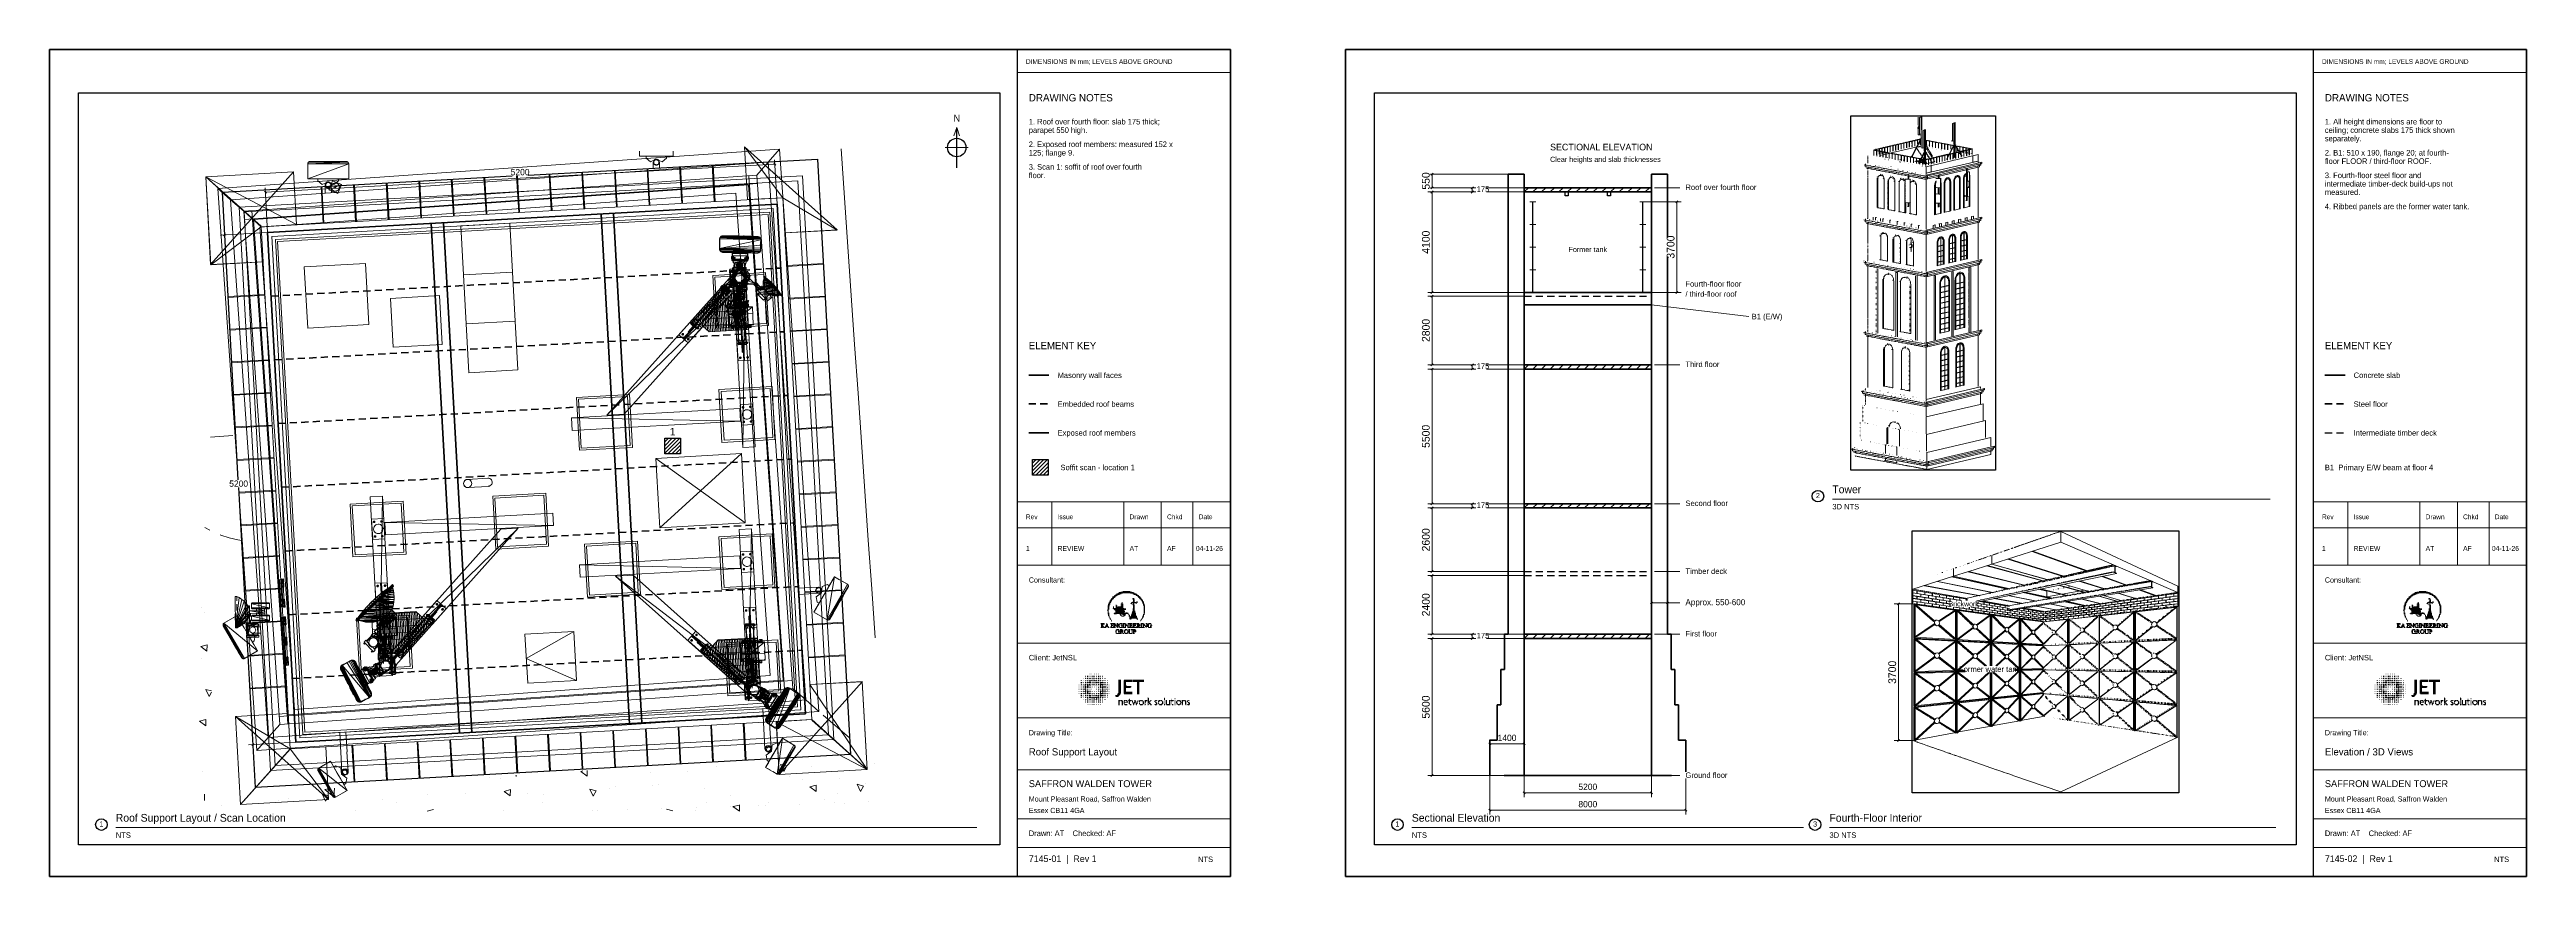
# Model space of a CAD drawing. Header units: millimetres. Extents: x 5 to 865, y 5 to 292.
import ezdxf
from ezdxf.enums import TextEntityAlignment as Align

# ---------------------------------------------------------------- set-up
doc = ezdxf.new("R2010")
doc.units = ezdxf.units.MM
doc.linetypes.add('DASHED_REVIEW', pattern=[4, 2.5, -1.5])
for name, color, linetype in [('DIMENSIONS', 7, 'Continuous'), ('ELEVATION', 7, 'Continuous'), ('EMBEDDED_BEAMS', 7, 'Continuous'), ('EXISTING', 7, 'Continuous'), ('FRAME', 7, 'Continuous'), ('LOAD_BEARING_WALLS', 7, 'Continuous'), ('PROPOSED', 7, 'Continuous'), ('ROOF_MEMBERS', 7, 'Continuous'), ('SCAN_SYMBOLS', 7, 'Continuous'), ('STEEL_FLOOR', 7, 'Continuous'), ('TEXT', 7, 'Continuous'), ('TIMBER_DECK', 7, 'Continuous')]:
    doc.layers.add(name, color=color, linetype=linetype)
picture_1 = doc.add_image_def('image1.png', size_in_pixel=(685, 1677))
picture_2 = doc.add_image_def('image2.png', size_in_pixel=(1197, 1177))

# ---------------------------------------------------------------- blocks, each defined once
blk = doc.blocks.new('SHEET_01')
at = {"layer": 'DIMENSIONS', "color": 7, "linetype": 'Continuous', "lineweight": 13}
for p, q in [((79.95, 242.48), (256.83, 252.26)), ((256.46, 252.59), (257.2, 251.93)), ((257.6, 238.28), (256.74, 253.76)), ((79.58, 242.81), (80.32, 242.15)), ((80.72, 228.5), (79.86, 243.98)), ((80.72, 228.5), (64.25, 227.58)), ((65.41, 227.3), (66.07, 228.04)), ((70.47, 142.7), (65.74, 227.67)), ((75.58, 50.79), (70.62, 139.98)), ((90.56, 51.62), (74.09, 50.7)), ((75.25, 50.42), (75.91, 51.16))]:
    blk.add_line(p, q, dxfattribs=at)
at = {"layer": 'EMBEDDED_BEAMS', "color": 7, "linetype": 'DASHED_REVIEW', "lineweight": 50}
for p, q in [((81.95, 206.39), (258.83, 216.17)), ((83.18, 184.28), (260.06, 194.06)), ((84.41, 162.17), (261.29, 171.95)), ((85.64, 140.06), (262.52, 149.84)), ((86.87, 117.95), (263.75, 127.73)), ((88.1, 95.84), (264.98, 105.62)), ((89.33, 73.73), (266.21, 83.51))]:
    blk.add_line(p, q, dxfattribs=at)
at = {"layer": 'EXISTING', "color": 254, "linetype": 'Continuous', "lineweight": 13}
for p, q in [((259.64, 240.56), (246.32, 258.26)), ((246.32, 258.26), (247.28, 239.9)), ((278.48, 229.4), (246.32, 258.26)), ((247.28, 239.96), (246.32, 258.26)), ((59.24, 247.82), (89.72, 249.56)), ((89.72, 249.56), (59.24, 247.82)), ((60.92, 217.34), (89.72, 249.56)), ((63.38, 243.8), (258.5, 257.42)), ((254.54, 252.92), (67.88, 239.84)), ((89.72, 249.56), (90.8, 231.26)), ((90.8, 231.32), (89.72, 249.56)), ((108.62, 252.92), (94.64, 252.38)), ((94.64, 252.38), (94.88, 252.92)), ((94.88, 252.92), (94.64, 252.38)), ((94.64, 252.38), (108.86, 252.38)), ((108.86, 252.38), (94.64, 247.16)), ((94.64, 247.16), (94.64, 252.38)), ((94.64, 252.38), (94.64, 247.16)), ((108.14, 253.1), (94.88, 252.92)), ((94.88, 252.92), (95.36, 253.1)), ((95.36, 253.1), (94.88, 252.92)), ((94.88, 252.92), (108.62, 252.92)), ((95.36, 253.1), (108.14, 253.1)), ((108.14, 253.1), (95.36, 253.1)), ((108.62, 252.92), (108.14, 253.1)), ((108.86, 252.38), (108.62, 252.92)), ((108.86, 247.16), (108.86, 252.38)), ((171.13, 248.43), (271.64, 254)), ((189.8, 249.44), (190.52, 236.72)), ((190.1, 249.5), (190.82, 236.72)), ((201.14, 250.1), (201.86, 237.32)), ((201.44, 250.1), (202.1, 237.38)), ((209.84, 254.96), (221.48, 254.96)), ((212.48, 250.7), (213.14, 237.98)), ((212.72, 250.7), (213.44, 237.98)), ((214.58, 252.92), (214.58, 250.64)), ((214.68, 253.17), (214.64, 252.89)), ((214.64, 252.89), (214.68, 252.61)), ((214.78, 253.42), (214.68, 253.17)), ((214.68, 252.61), (214.78, 252.36)), ((214.95, 253.63), (214.78, 253.42)), ((214.78, 252.36), (214.95, 252.15)), ((214.85, 253.12), (214.82, 252.89)), ((214.82, 252.89), (214.85, 252.66)), ((214.94, 253.33), (214.85, 253.12)), ((214.85, 252.66), (214.94, 252.45)), ((215.07, 253.51), (214.94, 253.33)), ((214.94, 252.45), (215.07, 252.27)), ((215.16, 253.8), (214.95, 253.63)), ((214.95, 252.15), (215.16, 251.98)), ((215.25, 253.64), (215.07, 253.51)), ((215.07, 252.27), (215.25, 252.14)), ((215.41, 253.9), (215.16, 253.8)), ((215.16, 251.98), (215.41, 251.88)), ((215.46, 253.73), (215.25, 253.64)), ((215.25, 252.14), (215.46, 252.05)), ((215.69, 253.94), (215.41, 253.9)), ((215.41, 251.88), (215.69, 251.84)), ((215.69, 253.76), (215.46, 253.73)), ((215.46, 252.05), (215.69, 252.02)), ((215.97, 253.9), (215.69, 253.94)), ((215.92, 253.73), (215.69, 253.76)), ((215.69, 252.02), (215.92, 252.05)), ((215.69, 251.84), (215.97, 251.88)), ((216.13, 253.64), (215.92, 253.73)), ((215.92, 252.05), (216.13, 252.14)), ((216.22, 253.8), (215.97, 253.9)), ((215.97, 251.88), (216.22, 251.98)), ((216.31, 253.51), (216.13, 253.64)), ((216.13, 252.14), (216.31, 252.27)), ((216.43, 253.63), (216.22, 253.8)), ((216.22, 251.98), (216.43, 252.15)), ((216.44, 253.33), (216.31, 253.51)), ((216.31, 252.27), (216.44, 252.45)), ((216.6, 253.42), (216.43, 253.63)), ((216.43, 252.15), (216.6, 252.36)), ((216.53, 253.12), (216.44, 253.33)), ((216.44, 252.45), (216.53, 252.66)), ((216.56, 252.89), (216.53, 253.12)), ((216.53, 252.66), (216.56, 252.89)), ((216.7, 253.17), (216.6, 253.42)), ((216.6, 252.36), (216.7, 252.61)), ((216.74, 252.89), (216.7, 253.17)), ((216.7, 252.61), (216.74, 252.89)), ((216.74, 252.92), (216.74, 250.76)), ((223.76, 251.36), (224.48, 238.58)), ((224.06, 251.36), (224.78, 238.64)), ((235.1, 251.96), (235.82, 239.24)), ((235.4, 251.96), (236.06, 239.24)), ((250.58, 248.36), (254.54, 252.92)), ((254.54, 252.92), (258.5, 257.42)), ((267.56, 66.26), (254.54, 252.92)), ((272.12, 62.3), (258.5, 257.42)), ((271.64, 254), (283.1, 47.36)), ((281, 240.56), (279.8, 257.54)), ((78.5, 230.48), (59.24, 247.82)), ((59.24, 247.82), (90.8, 231.26)), ((59.24, 247.82), (60.98, 217.28)), ((90.8, 231.26), (59.24, 247.82)), ((60.98, 217.28), (59.24, 247.82)), ((59.24, 247.82), (78.5, 230.66)), ((59.24, 247.82), (60.92, 217.34)), ((67.88, 239.84), (63.38, 243.8)), ((70.44, 142.7), (63.38, 243.8)), ((65, 242.54), (165.64, 248.12)), ((70.54, 142.7), (65, 242.54)), ((70.82, 237.32), (266.42, 248.18)), ((72.44, 235.94), (250.58, 248.36)), ((72.62, 235.7), (264.86, 246.38)), ((72.62, 233.06), (250.82, 245.54)), ((75.8, 233), (247.7, 245.06)), ((77.96, 230.36), (243.32, 242.12)), ((94.64, 247.16), (108.86, 247.16)), ((99.26, 244.46), (99.98, 231.68)), ((99.5, 244.46), (100.22, 231.74)), ((100.74, 245.31), (100.7, 245.03)), ((100.7, 245.06), (100.7, 242.06)), ((100.7, 245.03), (100.74, 244.75)), ((100.84, 245.56), (100.74, 245.31)), ((100.74, 244.75), (100.84, 244.5)), ((101.01, 245.77), (100.84, 245.56)), ((100.84, 244.5), (101.01, 244.29)), ((100.91, 245.26), (100.88, 245.03)), ((100.88, 245.03), (100.91, 244.8)), ((101, 245.47), (100.91, 245.26)), ((100.91, 244.8), (101, 244.59)), ((101.13, 245.65), (101, 245.47)), ((101, 244.59), (101.13, 244.41)), ((101.22, 245.94), (101.01, 245.77)), ((101.01, 244.29), (101.22, 244.12)), ((101.31, 245.78), (101.13, 245.65)), ((101.13, 244.41), (101.31, 244.28)), ((101.47, 246.04), (101.22, 245.94)), ((101.22, 244.12), (101.47, 244.02)), ((101.52, 245.87), (101.31, 245.78)), ((101.31, 244.28), (101.52, 244.19)), ((101.75, 246.08), (101.47, 246.04)), ((101.47, 244.02), (101.75, 243.98)), ((101.75, 245.9), (101.52, 245.87)), ((101.52, 244.19), (101.75, 244.16)), ((102.03, 246.04), (101.75, 246.08)), ((101.98, 245.87), (101.75, 245.9)), ((101.75, 244.16), (101.98, 244.19)), ((101.75, 243.98), (102.03, 244.02)), ((101.96, 243.26), (103.22, 246.38)), ((103.22, 246.38), (101.96, 243.26)), ((106.4, 245.18), (101.96, 243.26)), ((101.96, 243.26), (105.14, 242)), ((102.19, 245.78), (101.98, 245.87)), ((101.98, 244.19), (102.19, 244.28)), ((102.28, 245.94), (102.03, 246.04)), ((102.03, 244.02), (102.28, 244.12)), ((102.37, 245.65), (102.19, 245.78)), ((102.19, 244.28), (102.37, 244.41)), ((102.49, 245.77), (102.28, 245.94)), ((102.28, 244.12), (102.49, 244.29)), ((102.5, 245.47), (102.37, 245.65)), ((102.37, 244.41), (102.5, 244.59)), ((102.66, 245.56), (102.49, 245.77)), ((102.49, 244.29), (102.66, 244.5)), ((102.59, 245.26), (102.5, 245.47)), ((102.5, 244.59), (102.59, 244.8)), ((102.62, 245.03), (102.59, 245.26)), ((102.59, 244.8), (102.62, 245.03)), ((102.76, 245.31), (102.66, 245.56)), ((102.66, 244.5), (102.76, 244.75)), ((102.8, 245.03), (102.76, 245.31)), ((102.76, 244.75), (102.8, 245.03)), ((102.8, 245.12), (102.86, 242.24)), ((102.85, 244.62), (102.8, 244.25)), ((102.8, 244.25), (102.85, 243.88)), ((102.99, 244.96), (102.85, 244.62)), ((102.85, 243.88), (102.99, 243.54)), ((103.21, 245.25), (102.99, 244.96)), ((102.99, 243.54), (103.21, 243.25)), ((103.5, 245.47), (103.21, 245.25)), ((103.21, 243.25), (103.5, 243.03)), ((103.22, 246.38), (106.4, 245.18)), ((106.4, 245.18), (103.22, 246.38)), ((103.84, 245.61), (103.5, 245.47)), ((103.5, 243.03), (103.84, 242.89)), ((104.21, 245.66), (103.84, 245.61)), ((103.84, 242.89), (104.21, 242.84)), ((104.01, 244.31), (104, 244.25)), ((104, 244.25), (104.01, 244.19)), ((104.03, 244.36), (104.01, 244.31)), ((104.01, 244.19), (104.03, 244.14)), ((104.06, 244.4), (104.03, 244.36)), ((104.03, 244.14), (104.06, 244.1)), ((104.1, 244.43), (104.06, 244.4)), ((104.06, 244.1), (104.1, 244.07)), ((104.15, 244.45), (104.1, 244.43)), ((104.1, 244.07), (104.15, 244.05)), ((104.21, 244.46), (104.15, 244.45)), ((104.15, 244.05), (104.21, 244.04)), ((104.58, 245.61), (104.21, 245.66)), ((104.27, 244.45), (104.21, 244.46)), ((104.21, 244.04), (104.27, 244.05)), ((104.21, 242.84), (104.58, 242.89)), ((104.32, 244.43), (104.27, 244.45)), ((104.27, 244.05), (104.32, 244.07)), ((104.36, 244.4), (104.32, 244.43)), ((104.32, 244.07), (104.36, 244.1)), ((104.39, 244.36), (104.36, 244.4)), ((104.36, 244.1), (104.39, 244.14)), ((104.41, 244.31), (104.39, 244.36)), ((104.39, 244.14), (104.41, 244.19)), ((104.42, 244.25), (104.41, 244.31)), ((104.41, 244.19), (104.42, 244.25)), ((104.92, 245.47), (104.58, 245.61)), ((104.58, 242.89), (104.92, 243.03)), ((105.21, 245.25), (104.92, 245.47)), ((104.92, 243.03), (105.21, 243.25)), ((105.14, 242), (106.4, 245.18)), ((105.43, 244.96), (105.21, 245.25)), ((105.21, 243.25), (105.43, 243.54)), ((105.57, 244.62), (105.43, 244.96)), ((105.43, 243.54), (105.57, 243.88)), ((105.62, 244.25), (105.57, 244.62)), ((105.57, 243.88), (105.62, 244.25)), ((110.54, 245.06), (111.26, 232.34)), ((110.84, 245.06), (111.56, 232.34)), ((121.88, 245.72), (122.6, 232.94)), ((122.18, 245.72), (122.9, 232.94)), ((133.22, 246.32), (133.94, 233.6)), ((133.52, 246.32), (134.18, 233.6)), ((144.5, 246.92), (145.22, 234.2)), ((144.8, 246.98), (145.52, 234.2)), ((155.84, 247.58), (156.56, 234.86)), ((156.14, 247.58), (156.86, 234.86)), ((167.18, 248.12), (167.9, 235.46)), ((167.49, 248.12), (168.14, 235.46)), ((178.52, 248.84), (179.18, 236.12)), ((178.76, 248.84), (179.48, 236.12)), ((243.32, 242.12), (255.2, 74.72)), ((247.7, 245.06), (259.7, 73.1)), ((260.24, 69.98), (247.76, 248.18)), ((263.06, 70.22), (250.58, 248.36)), ((264.86, 246.38), (275.48, 54.2)), ((266.42, 248.18), (277.28, 52.58)), ((67.88, 239.84), (80.96, 53.18)), ((72.44, 235.94), (67.88, 239.84)), ((81.68, 41.72), (70.82, 237.32)), ((84.92, 57.74), (72.44, 235.94)), ((83.3, 43.52), (72.62, 235.7)), ((87.74, 57.92), (75.26, 236.12)), ((87.8, 61.1), (75.8, 233)), ((78.5, 230.48), (259.64, 240.56)), ((80.72, 228.5), (257.6, 238.28)), ((82.22, 227.12), (256.28, 236.78)), ((83.48, 226.04), (255.14, 235.58)), ((84.2, 225.38), (254.48, 234.8)), ((247.28, 239.9), (259.64, 240.56)), ((259.64, 240.56), (247.28, 239.9)), ((254.48, 234.8), (263.96, 64.52)), ((255.14, 235.58), (264.68, 63.86)), ((256.28, 236.78), (265.88, 62.78)), ((257.6, 238.28), (267.38, 61.4)), ((259.64, 240.56), (269.66, 59.42)), ((259.64, 240.56), (260.3, 228.38)), ((278.48, 229.34), (259.64, 240.56)), ((259.64, 240.56), (278.48, 229.34)), ((260.3, 228.38), (259.64, 240.56)), ((282.14, 223.58), (281, 240.56)), ((60.98, 217.28), (78.5, 230.48)), ((90.08, 62.96), (77.96, 230.36)), ((90.8, 231.26), (78.5, 230.48)), ((78.5, 230.48), (90.8, 231.2)), ((88.52, 49.34), (78.5, 230.48)), ((78.5, 230.48), (79.16, 218.3)), ((79.16, 218.3), (78.5, 230.48)), ((90.56, 51.62), (80.72, 228.5)), ((91.88, 53.12), (82.22, 227.12)), ((92.96, 54.32), (83.48, 226.04)), ((93.62, 55.1), (84.2, 225.38)), ((147.8, 230.78), (164.78, 231.74)), ((148.76, 213.8), (147.8, 230.78)), ((164.78, 231.74), (165.74, 214.76)), ((237.62, 226.28), (237.56, 222.98)), ((237.56, 222.98), (237.62, 226.28)), ((237.56, 222.98), (252.02, 225.92)), ((252.02, 224.06), (237.56, 222.98)), ((237.74, 226.64), (237.62, 226.28)), ((237.62, 226.28), (237.74, 226.64)), ((252.02, 225.92), (237.62, 226.28)), ((237.62, 226.28), (252.02, 225.98)), ((237.62, 226.16), (237.62, 226.22)), ((237.62, 226.22), (237.68, 226.22)), ((237.62, 226.22), (237.62, 226.16)), ((237.62, 226.1), (237.62, 226.16)), ((237.62, 226.16), (237.62, 226.1)), ((237.62, 226.04), (237.62, 226.1)), ((237.62, 226.1), (237.62, 226.04)), ((237.62, 225.92), (237.62, 226.04)), ((237.62, 226.04), (237.62, 225.92)), ((237.62, 225.86), (237.62, 225.92)), ((237.62, 225.92), (237.62, 225.86)), ((237.62, 225.8), (237.62, 225.86)), ((237.62, 225.86), (237.62, 225.8)), ((237.62, 225.74), (237.62, 225.8)), ((237.62, 225.8), (237.62, 225.74)), ((237.62, 225.68), (237.62, 225.74)), ((237.62, 225.74), (237.62, 225.68)), ((237.68, 225.68), (237.62, 225.68)), ((237.62, 225.62), (237.62, 225.68)), ((237.62, 225.68), (237.62, 225.62)), ((237.62, 225.56), (237.62, 225.62)), ((237.62, 225.62), (237.62, 225.56)), ((237.62, 225.5), (237.62, 225.56)), ((237.62, 225.56), (237.62, 225.5)), ((237.62, 223.64), (237.62, 225.5)), ((237.62, 225.5), (237.68, 225.5)), ((237.62, 225.5), (237.62, 223.64)), ((237.68, 223.64), (237.62, 223.64)), ((237.62, 223.64), (237.62, 223.58)), ((237.62, 223.58), (237.62, 223.64)), ((237.72, 226.56), (237.68, 226.28)), ((237.68, 226.22), (237.74, 226.22)), ((237.74, 225.68), (237.68, 225.68)), ((237.74, 225.5), (237.68, 223.64)), ((237.68, 225.5), (237.74, 225.5)), ((237.68, 223.64), (237.68, 223.58)), ((237.84, 226.82), (237.72, 226.56)), ((237.74, 226.64), (237.8, 226.82)), ((252.02, 225.98), (237.74, 226.64)), ((237.74, 226.64), (251.96, 226.28)), ((251.9, 226.46), (237.74, 226.64)), ((237.78, 226.54), (237.74, 226.27)), ((237.74, 226.22), (237.74, 226.16)), ((237.74, 226.16), (237.74, 226.1)), ((237.74, 226.1), (237.74, 226.04)), ((237.74, 226.04), (237.74, 225.92)), ((237.74, 225.92), (237.74, 225.86)), ((237.74, 225.86), (237.74, 225.8)), ((237.74, 225.8), (237.74, 225.74)), ((237.74, 225.74), (237.74, 225.68)), ((237.74, 225.68), (237.74, 225.62)), ((237.74, 225.62), (237.74, 225.56)), ((237.74, 225.56), (237.74, 225.5)), ((237.74, 224.6), (237.74, 224.54)), ((237.89, 226.79), (237.78, 226.54)), ((237.92, 226.94), (237.8, 226.82)), ((237.8, 226.82), (237.92, 226.94)), ((237.8, 226.82), (251.9, 226.46)), ((237.8, 224.54), (237.8, 224.6)), ((237.8, 224.6), (237.8, 224.54)), ((237.8, 224.6), (237.8, 224.6)), ((238, 227.03), (237.84, 226.82)), ((238.05, 226.99), (237.89, 226.79)), ((238.1, 227.12), (237.92, 226.94)), ((237.92, 226.94), (238.1, 227.12)), ((251.9, 226.46), (237.92, 226.94)), ((237.92, 226.94), (251.72, 226.7)), ((238.22, 227.2), (238, 227.03)), ((238.1, 226.88), (238.04, 226.88)), ((238.25, 227.15), (238.05, 226.99)), ((238.1, 227.12), (238.4, 227.24)), ((251.72, 226.7), (238.1, 227.12)), ((238.1, 227.12), (251.54, 226.82)), ((251.36, 226.94), (238.1, 227.12)), ((238.1, 226.94), (238.1, 226.88)), ((238.1, 226.82), (238.16, 226.88)), ((238.16, 226.88), (238.1, 226.88)), ((238.1, 226.88), (238.1, 226.82)), ((238.1, 226.88), (238.1, 226.88)), ((238.1, 226.82), (238.1, 226.88)), ((238.1, 226.88), (238.16, 226.88)), ((238.48, 227.32), (238.22, 227.2)), ((238.49, 227.26), (238.25, 227.15)), ((238.4, 227.24), (238.64, 227.3)), ((251.12, 227), (238.4, 227.24)), ((238.4, 227.24), (251.36, 226.94)), ((238.4, 227.24), (251.12, 227)), ((244.46, 227.18), (238.4, 227.24)), ((238.76, 227.36), (238.48, 227.32)), ((238.76, 227.3), (238.49, 227.26)), ((238.64, 227.3), (244.46, 227.18)), ((244.46, 227.18), (238.64, 227.3)), ((238.64, 227.3), (238.76, 227.3)), ((244.46, 227.18), (238.76, 227.3)), ((238.76, 227.3), (239.54, 227.3)), ((238.76, 227.24), (238.76, 227.3)), ((238.76, 227.3), (238.82, 227.3)), ((238.82, 227.3), (238.76, 227.3)), ((238.82, 227.24), (238.76, 227.24)), ((238.82, 227.3), (238.88, 227.3)), ((238.88, 227.3), (238.82, 227.3)), ((238.88, 227.24), (238.82, 227.24)), ((238.88, 227.3), (238.94, 227.3)), ((238.94, 227.3), (238.88, 227.3)), ((238.94, 227.24), (238.88, 227.24)), ((238.94, 227.3), (239, 227.3)), ((239, 227.3), (238.94, 227.3)), ((239, 227.24), (238.94, 227.24)), ((239, 227.3), (239.06, 227.3)), ((239.06, 227.3), (239, 227.3)), ((239.06, 227.24), (239, 227.24)), ((239.06, 227.3), (239.18, 227.3)), ((239.18, 227.3), (239.06, 227.3)), ((239.18, 227.24), (239.06, 227.24)), ((239.18, 227.3), (239.24, 227.3)), ((239.24, 227.3), (239.18, 227.3)), ((239.24, 227.24), (239.18, 227.24)), ((239.24, 227.3), (239.3, 227.3)), ((239.3, 227.3), (239.24, 227.3)), ((239.3, 227.24), (239.24, 227.24)), ((239.3, 227.24), (239.3, 227.3)), ((239.3, 227.3), (239.36, 227.3)), ((239.36, 227.24), (239.3, 227.24)), ((239.36, 227.3), (239.42, 227.3)), ((239.42, 227.24), (239.36, 227.24)), ((239.42, 227.3), (239.96, 227.36)), ((239.42, 227.24), (239.42, 227.3)), ((239.42, 227.3), (239.96, 227.3)), ((239.96, 227.24), (239.42, 227.24)), ((239.54, 227.3), (241.34, 227.36)), ((244.46, 227.18), (239.54, 227.3)), ((239.54, 227.3), (244.04, 227.3)), ((239.78, 227.18), (239.72, 227.18)), ((239.72, 227.12), (239.72, 227.12)), ((239.72, 227.12), (239.78, 227.12)), ((239.78, 227.12), (239.72, 227.12)), ((239.78, 227.18), (239.78, 227.18)), ((239.78, 227.12), (239.78, 227.12)), ((239.78, 227.12), (239.84, 227.12)), ((239.96, 227.3), (240.5, 227.36)), ((239.96, 227.36), (240.5, 227.36)), ((240.5, 227.24), (239.96, 227.24)), ((240.5, 227.36), (240.98, 227.36)), ((240.98, 227.24), (240.5, 227.24)), ((240.98, 227.36), (241.52, 227.36)), ((241.52, 227.24), (240.98, 227.24)), ((244.04, 227.3), (241.34, 227.36)), ((241.34, 227.36), (243.62, 227.3)), ((241.46, 227.24), (241.4, 227.24)), ((241.4, 227.18), (241.46, 227.18)), ((241.52, 227.24), (241.46, 227.24)), ((241.46, 227.18), (241.52, 227.18)), ((241.46, 227.18), (241.46, 227.18)), ((241.52, 227.12), (241.46, 227.12)), ((241.46, 227.12), (241.46, 227.12)), ((241.52, 227.36), (242, 227.36)), ((242, 227.24), (241.52, 227.24)), ((242, 227.36), (242.54, 227.36)), ((242.54, 227.24), (242, 227.24)), ((242.54, 227.36), (243.08, 227.36)), ((243.08, 227.24), (242.54, 227.24)), ((243.08, 227.36), (243.56, 227.36)), ((243.56, 227.24), (243.08, 227.24)), ((243.2, 227.18), (243.14, 227.24)), ((243.14, 227.18), (243.2, 227.18)), ((243.14, 227.18), (243.14, 227.18)), ((243.2, 227.12), (243.14, 227.12)), ((243.56, 227.3), (243.56, 227.36)), ((243.56, 227.36), (243.62, 227.3)), ((243.56, 227.36), (243.62, 227.36)), ((243.56, 227.24), (243.56, 227.3)), ((243.62, 227.24), (243.56, 227.24)), ((243.62, 227.36), (243.68, 227.36)), ((243.62, 227.3), (244.04, 227.3)), ((243.62, 227.3), (243.68, 227.3)), ((243.68, 227.24), (243.62, 227.24)), ((243.68, 227.36), (243.74, 227.3)), ((243.68, 227.3), (243.74, 227.3)), ((243.74, 227.24), (243.68, 227.24)), ((243.74, 227.3), (243.8, 227.3)), ((243.8, 227.24), (243.74, 227.24)), ((243.8, 227.24), (243.8, 227.3)), ((243.8, 227.3), (244.4, 227.18)), ((244.4, 227.12), (243.8, 227.24)), ((244.04, 227.3), (244.46, 227.18)), ((244.4, 227.12), (244.4, 227.18)), ((244.4, 227.18), (244.46, 227.18)), ((244.46, 227.12), (244.4, 227.12)), ((251.12, 227), (244.46, 227.18)), ((244.46, 227.18), (244.88, 227.18)), ((244.46, 227.18), (244.52, 227.18)), ((244.46, 227.06), (244.46, 227.12)), ((244.52, 227.06), (244.46, 227.06)), ((244.52, 227.18), (244.58, 227.18)), ((244.58, 227.06), (244.52, 227.06)), ((244.58, 227.18), (244.58, 227.12)), ((244.58, 227.18), (245.18, 227.18)), ((245.18, 227.18), (244.58, 227.18)), ((244.58, 227.12), (244.58, 227.06)), ((245.12, 227.06), (244.58, 227.06)), ((244.88, 227.06), (244.82, 227.06)), ((244.82, 227), (244.88, 227)), ((244.88, 227), (244.82, 227)), ((244.88, 226.94), (244.82, 226.94)), ((251.12, 227), (244.88, 227.18)), ((244.88, 227.18), (245.24, 227.18)), ((244.88, 227), (244.88, 227)), ((245.12, 227.06), (245.12, 227.12)), ((245.12, 227.12), (245.18, 227.12)), ((245.18, 227.06), (245.12, 227.06)), ((245.18, 227.12), (245.18, 227.18)), ((245.18, 227.18), (245.24, 227.18)), ((245.24, 227.06), (245.18, 227.06)), ((245.24, 227.18), (245.6, 227.24)), ((251.12, 227), (245.24, 227.18)), ((250.4, 227.06), (245.24, 227.18)), ((245.24, 227.18), (245.3, 227.18)), ((245.3, 227.06), (245.24, 227.06)), ((245.3, 227.18), (245.9, 227.24)), ((245.3, 227.12), (245.3, 227.18)), ((245.36, 227.06), (245.3, 227.12)), ((245.36, 227.06), (245.3, 227.06)), ((245.96, 227.18), (245.36, 227.06)), ((245.6, 227.24), (246.14, 227.3)), ((245.6, 227.24), (250.4, 227.06)), ((250.4, 227.06), (245.6, 227.24)), ((245.9, 227.24), (245.96, 227.3)), ((245.96, 227.24), (245.9, 227.24)), ((245.9, 227.24), (245.96, 227.24)), ((245.96, 227.3), (246.02, 227.3)), ((246.02, 227.24), (245.96, 227.24)), ((245.96, 227.24), (245.96, 227.18)), ((246.02, 227.18), (245.96, 227.18)), ((246.08, 227.3), (246.02, 227.24)), ((246.02, 227.3), (246.08, 227.3)), ((246.08, 227.18), (246.02, 227.18)), ((246.14, 227.3), (246.08, 227.3)), ((246.08, 227.3), (246.14, 227.3)), ((246.14, 227.18), (246.08, 227.18)), ((246.14, 227.3), (250.4, 227.06)), ((246.14, 227.24), (246.14, 227.3)), ((246.14, 227.3), (246.68, 227.24)), ((246.68, 227.24), (246.14, 227.3)), ((246.14, 227.18), (246.14, 227.24)), ((246.68, 227.18), (246.14, 227.18)), ((246.5, 227.06), (246.56, 227.06)), ((246.62, 227.12), (246.56, 227.12)), ((246.56, 227.12), (246.56, 227.12)), ((246.56, 227.06), (246.62, 227.06)), ((246.62, 227.06), (246.56, 227.06)), ((246.56, 227.06), (246.56, 227.06)), ((246.68, 227.24), (247.22, 227.24)), ((247.22, 227.24), (246.68, 227.24)), ((247.22, 227.12), (246.68, 227.18)), ((247.22, 227.24), (247.7, 227.24)), ((247.7, 227.24), (247.22, 227.24)), ((247.7, 227.12), (247.22, 227.12)), ((247.7, 227.24), (248.24, 227.18)), ((248.24, 227.18), (247.7, 227.24)), ((248.24, 227.12), (247.7, 227.12)), ((248.24, 227.18), (248.72, 227.18)), ((248.78, 227.18), (248.24, 227.18)), ((248.72, 227.06), (248.24, 227.12)), ((248.3, 227.06), (248.24, 227.06)), ((248.24, 227), (248.3, 227)), ((248.3, 227), (248.24, 227)), ((248.24, 227), (248.24, 227)), ((248.72, 227.18), (249.26, 227.12)), ((249.26, 227.06), (248.72, 227.06)), ((249.26, 227.12), (248.78, 227.18)), ((249.26, 227.12), (249.8, 227.12)), ((249.8, 227.12), (249.26, 227.12)), ((249.8, 227), (249.26, 227.06)), ((249.8, 227.12), (250.28, 227.06)), ((250.28, 227.06), (249.8, 227.12)), ((250.28, 227), (249.8, 227)), ((249.98, 226.94), (249.92, 226.94)), ((249.92, 226.94), (249.98, 226.94)), ((249.92, 226.88), (249.92, 226.88)), ((249.98, 226.88), (249.92, 226.88)), ((249.98, 226.94), (250.04, 226.94)), ((249.98, 226.94), (249.98, 226.94)), ((249.98, 226.88), (249.98, 226.88)), ((250.34, 227.06), (250.28, 227.06)), ((250.28, 227.06), (250.28, 227)), ((250.28, 227), (250.34, 227)), ((250.4, 227.06), (250.34, 227.06)), ((250.34, 227), (250.4, 227)), ((250.4, 227.06), (251.12, 227)), ((250.46, 227.06), (250.4, 227.06)), ((250.4, 227), (250.46, 227)), ((250.52, 227.06), (250.46, 227.06)), ((250.46, 227), (250.46, 227.06)), ((250.46, 227.06), (250.52, 227.06)), ((250.46, 227), (250.52, 227)), ((250.58, 227.06), (250.52, 227.06)), ((250.52, 227.06), (250.58, 227.06)), ((250.52, 227), (250.58, 227)), ((250.64, 227.06), (250.58, 227.06)), ((250.58, 227.06), (250.64, 227.06)), ((250.58, 227), (250.64, 226.94)), ((250.7, 227.06), (250.64, 227.06)), ((250.64, 227.06), (250.7, 227.06)), ((250.64, 226.94), (250.7, 226.94)), ((250.82, 227.06), (250.7, 227.06)), ((250.7, 227.06), (250.82, 227.06)), ((250.7, 226.94), (250.76, 226.94)), ((250.76, 226.94), (250.88, 226.94)), ((250.88, 227.06), (250.82, 227.06)), ((250.82, 227.06), (250.88, 227.06)), ((250.94, 227.06), (250.88, 227.06)), ((250.88, 227.06), (250.94, 227.06)), ((250.88, 226.94), (250.94, 226.94)), ((251, 227.06), (250.94, 227.06)), ((250.94, 227.06), (251, 227.06)), ((250.94, 226.94), (251, 226.94)), ((251, 227), (251, 227.06)), ((251, 226.94), (251, 227)), ((251.31, 226.94), (251.04, 227)), ((251.33, 227), (251.05, 227.06)), ((251.36, 226.94), (251.12, 227)), ((251.12, 227), (251.36, 226.94)), ((251.55, 226.83), (251.31, 226.94)), ((251.58, 226.88), (251.33, 227)), ((251.54, 226.82), (251.36, 226.94)), ((251.36, 226.94), (251.54, 226.82)), ((251.54, 226.82), (251.72, 226.7)), ((251.75, 226.66), (251.55, 226.83)), ((251.79, 226.7), (251.58, 226.88)), ((251.66, 226.58), (251.6, 226.58)), ((251.6, 226.58), (251.66, 226.52)), ((251.66, 226.52), (251.6, 226.58)), ((251.6, 226.58), (251.6, 226.58)), ((251.6, 226.58), (251.6, 226.52)), ((251.72, 226.7), (251.9, 226.46)), ((251.9, 226.44), (251.75, 226.66)), ((251.78, 224.3), (251.78, 224.24)), ((251.95, 226.47), (251.79, 226.7)), ((251.84, 224.24), (251.84, 224.3)), ((251.84, 224.24), (251.84, 224.24)), ((251.96, 226.28), (251.9, 226.46)), ((251.9, 226.46), (251.96, 226.28)), ((251.99, 226.2), (251.9, 226.44)), ((251.9, 225.32), (251.96, 225.38)), ((251.96, 225.32), (251.9, 225.32)), ((251.9, 225.26), (251.9, 225.32)), ((251.9, 225.2), (251.9, 225.26)), ((251.9, 223.34), (251.9, 225.2)), ((251.9, 225.2), (251.96, 225.2)), ((252.05, 226.21), (251.95, 226.47)), ((251.96, 226.28), (252.02, 225.98)), ((251.96, 225.86), (251.96, 225.92)), ((251.96, 225.92), (252.02, 225.92)), ((251.96, 225.74), (251.96, 225.86)), ((251.96, 225.68), (251.96, 225.74)), ((251.96, 225.62), (251.96, 225.68)), ((251.96, 225.56), (251.96, 225.62)), ((251.96, 225.5), (251.96, 225.56)), ((251.96, 225.38), (251.96, 225.5)), ((252.02, 225.32), (251.96, 225.32)), ((251.96, 225.2), (252.02, 225.2)), ((252.02, 225.2), (251.96, 223.34)), ((251.96, 223.16), (252.02, 224.06)), ((252.02, 224.06), (251.96, 223.16)), ((252.02, 225.93), (251.99, 226.2)), ((252.02, 225.98), (252.02, 225.92)), ((252.02, 225.92), (252.02, 224.06)), ((252.02, 225.92), (252.02, 225.8)), ((252.02, 225.8), (252.02, 225.74)), ((252.02, 225.74), (252.02, 225.68)), ((252.02, 225.68), (252.02, 225.62)), ((252.02, 225.62), (252.02, 225.56)), ((252.02, 225.56), (252.02, 225.5)), ((252.02, 225.5), (252.02, 225.38)), ((252.02, 225.38), (252.02, 225.32)), ((252.02, 225.32), (252.02, 225.26)), ((252.02, 225.26), (252.02, 225.32)), ((252.02, 225.26), (252.02, 225.2)), ((252.02, 225.2), (252.02, 225.26)), ((252.08, 225.92), (252.05, 226.21)), ((278.48, 229.4), (260.3, 228.38)), ((260.3, 228.38), (278.48, 229.34)), ((60.92, 217.34), (79.16, 218.3)), ((79.16, 218.3), (60.98, 217.28)), ((93.44, 216.56), (114.68, 217.76)), ((94.64, 195.32), (93.44, 216.56)), ((114.68, 217.76), (115.82, 196.52)), ((237.56, 223.52), (237.56, 223.58)), ((237.56, 223.58), (237.62, 223.58)), ((237.56, 223.52), (237.56, 223.46)), ((237.62, 223.52), (237.56, 223.52)), ((237.56, 223.46), (237.56, 223.4)), ((237.56, 223.4), (237.62, 223.46)), ((237.56, 223.4), (237.56, 223.34)), ((237.56, 223.34), (237.56, 223.4)), ((237.56, 223.34), (237.56, 223.22)), ((237.56, 223.22), (237.56, 223.34)), ((237.56, 223.22), (237.56, 223.16)), ((237.56, 223.16), (237.56, 223.22)), ((237.56, 222.98), (251.96, 223.16)), ((237.56, 223.16), (237.56, 223.1)), ((237.56, 223.1), (237.56, 223.16)), ((237.56, 223.1), (237.56, 223.04)), ((237.56, 223.04), (237.56, 223.1)), ((237.56, 223.04), (237.56, 222.98)), ((237.56, 222.98), (237.56, 223.04)), ((237.56, 222.98), (251.96, 222.62)), ((251.96, 222.62), (237.56, 222.98)), ((237.56, 222.92), (237.56, 222.98)), ((237.62, 222.98), (237.56, 222.98)), ((251.96, 222.62), (237.56, 222.92)), ((237.56, 222.92), (237.56, 222.74)), ((237.56, 222.74), (237.56, 222.92)), ((237.56, 222.74), (237.62, 222.5)), ((251.9, 222.14), (237.56, 222.74)), ((237.56, 222.74), (251.96, 222.62)), ((237.62, 222.5), (237.56, 222.74)), ((237.62, 223.58), (237.62, 223.52)), ((237.62, 223.46), (237.62, 223.52)), ((237.62, 223.52), (237.68, 223.52)), ((237.62, 222.98), (237.66, 222.62)), ((237.68, 222.98), (237.62, 222.98)), ((237.62, 222.5), (251.9, 222.14)), ((237.92, 222.02), (237.62, 222.5)), ((237.66, 222.62), (237.79, 222.3)), ((237.68, 223.58), (237.68, 223.52)), ((237.68, 223.52), (237.68, 223.46)), ((237.68, 223.46), (237.68, 223.4)), ((237.68, 223.4), (237.68, 223.28)), ((237.68, 223.28), (237.68, 223.22)), ((237.68, 223.22), (237.68, 223.16)), ((237.68, 223.16), (237.68, 223.1)), ((237.68, 223.1), (237.68, 223.04)), ((237.68, 223.04), (237.68, 222.98)), ((237.74, 222.98), (237.78, 222.65)), ((237.78, 222.65), (237.89, 222.35)), ((237.79, 222.3), (237.99, 222.02)), ((237.89, 222.35), (238.08, 222.1)), ((251.9, 222.14), (237.92, 222.02)), ((238.1, 221.84), (237.92, 222.02)), ((237.92, 222.02), (251.3, 221.48)), ((251.3, 221.48), (237.92, 222.02)), ((237.92, 222.02), (251.66, 221.78)), ((237.99, 222.02), (238.26, 221.8)), ((238.1, 222.14), (238.04, 222.14)), ((238.04, 222.14), (238.04, 222.08)), ((238.04, 222.14), (238.1, 222.14)), ((238.04, 222.14), (238.04, 222.14)), ((238.04, 222.08), (238.1, 222.08)), ((238.08, 222.1), (238.33, 221.9)), ((251.3, 221.48), (238.1, 221.84)), ((238.1, 221.84), (238.46, 221.66)), ((238.46, 221.66), (238.1, 221.84)), ((238.26, 221.8), (238.58, 221.66)), ((238.33, 221.9), (238.62, 221.77)), ((250.88, 221.36), (238.46, 221.66)), ((238.46, 221.66), (244.76, 221.48)), ((238.7, 221.6), (238.46, 221.66)), ((238.46, 221.66), (251.3, 221.48)), ((238.58, 221.66), (238.94, 221.6)), ((238.62, 221.77), (238.94, 221.72)), ((238.7, 221.6), (244.76, 221.48)), ((244.76, 221.48), (238.7, 221.6)), ((239.18, 221.6), (238.7, 221.6)), ((238.88, 221.6), (238.88, 221.66)), ((238.88, 221.66), (238.94, 221.66)), ((238.88, 221.6), (238.94, 221.6)), ((238.94, 221.6), (238.88, 221.6)), ((238.94, 221.66), (239, 221.66)), ((238.94, 221.6), (239, 221.6)), ((239, 221.6), (238.94, 221.6)), ((239, 221.66), (239.12, 221.66)), ((239, 221.6), (239.12, 221.6)), ((239.12, 221.6), (239, 221.6)), ((239.12, 221.66), (239.18, 221.66)), ((239.12, 221.6), (239.18, 221.6)), ((239.18, 221.6), (239.12, 221.6)), ((239.18, 221.66), (239.24, 221.66)), ((244.76, 221.48), (239.18, 221.6)), ((239.18, 221.6), (239.24, 221.6)), ((239.24, 221.6), (239.18, 221.6)), ((239.24, 221.66), (239.3, 221.66)), ((239.24, 221.6), (239.3, 221.6)), ((239.3, 221.6), (239.24, 221.6)), ((239.3, 221.66), (239.36, 221.66)), ((239.3, 221.6), (239.36, 221.6)), ((239.36, 221.6), (239.3, 221.6)), ((239.36, 221.66), (239.48, 221.66)), ((239.36, 221.6), (239.48, 221.6)), ((239.48, 221.6), (239.36, 221.6)), ((239.48, 221.66), (239.54, 221.66)), ((239.48, 221.6), (239.48, 221.66)), ((239.54, 221.6), (239.48, 221.6)), ((239.48, 221.6), (239.54, 221.6)), ((239.54, 221.66), (239.6, 221.66)), ((239.6, 221.6), (239.54, 221.6)), ((239.54, 221.6), (239.6, 221.6)), ((239.66, 221.78), (239.6, 221.78)), ((239.6, 221.72), (239.66, 221.72)), ((239.6, 221.66), (249.86, 221.42)), ((239.6, 221.6), (239.6, 221.66)), ((249.86, 221.36), (239.6, 221.6)), ((239.66, 221.72), (239.66, 221.72)), ((241.16, 215.72), (241.1, 215.48)), ((241.1, 215.48), (241.4, 209.66)), ((241.34, 215.78), (241.16, 215.72)), ((241.4, 209.66), (241.16, 215.72)), ((241.16, 215.72), (241.52, 209.42)), ((241.17, 215.57), (241.16, 215.5)), ((241.19, 215.63), (241.17, 215.57)), ((241.23, 215.69), (241.19, 215.63)), ((241.28, 215.74), (241.23, 215.69)), ((241.4, 221.72), (241.28, 221.72)), ((241.28, 221.66), (241.4, 221.66)), ((241.34, 215.77), (241.28, 215.74)), ((241.34, 221.72), (241.34, 221.72)), ((241.34, 212.72), (244.76, 215.9)), ((242.36, 215.84), (241.34, 215.78)), ((241.52, 209.42), (241.34, 215.78)), ((241.34, 215.78), (241.7, 209.36)), ((241.42, 215.78), (241.34, 215.77)), ((241.59, 215.11), (241.58, 215.01)), ((241.58, 215.01), (241.6, 214.91)), ((241.62, 215.21), (241.59, 215.11)), ((241.68, 215.29), (241.62, 215.21)), ((241.65, 215.1), (241.64, 215.01)), ((241.64, 215.01), (241.66, 214.92)), ((241.68, 215.18), (241.65, 215.1)), ((241.75, 215.36), (241.68, 215.29)), ((241.72, 215.25), (241.68, 215.18)), ((242.36, 215.84), (241.7, 209.36)), ((241.7, 209.36), (242.36, 215.84)), ((241.79, 215.31), (241.72, 215.25)), ((241.85, 215.4), (241.75, 215.36)), ((241.76, 220.22), (241.76, 220.16)), ((241.88, 220.22), (241.76, 220.22)), ((241.76, 220.22), (241.76, 220.1)), ((241.76, 220.1), (241.76, 220.16)), ((241.76, 220.16), (241.88, 220.16)), ((241.76, 219.98), (241.76, 220.1)), ((241.76, 220.1), (241.76, 219.92)), ((241.88, 219.98), (241.76, 219.98)), ((241.76, 219.92), (241.76, 219.98)), ((241.76, 219.86), (241.76, 219.92)), ((241.76, 219.92), (241.76, 219.86)), ((241.76, 219.86), (241.76, 219.8)), ((241.76, 219.8), (241.76, 219.86)), ((241.76, 219.74), (241.76, 219.8)), ((241.76, 219.8), (241.88, 219.8)), ((241.76, 219.8), (241.76, 219.8)), ((241.76, 219.74), (241.76, 219.68)), ((241.88, 219.74), (241.76, 219.74)), ((241.76, 219.74), (241.76, 219.56)), ((241.88, 219.68), (241.76, 219.68)), ((241.76, 219.68), (241.76, 219.62)), ((241.76, 219.62), (241.76, 219.56)), ((241.76, 219.56), (241.76, 219.5)), ((241.76, 219.56), (241.76, 219.44)), ((241.76, 219.5), (241.76, 219.44)), ((241.76, 219.5), (241.88, 219.5)), ((241.76, 219.44), (241.76, 219.38)), ((241.76, 219.38), (241.76, 219.32)), ((241.76, 219.32), (241.88, 219.32)), ((241.78, 215.13), (241.76, 215.07)), ((241.76, 215.07), (241.76, 215.02)), ((241.76, 215.02), (241.77, 214.96)), ((241.81, 215.17), (241.78, 215.13)), ((241.86, 215.34), (241.79, 215.31)), ((241.85, 215.21), (241.81, 215.17)), ((241.95, 215.42), (241.85, 215.4)), ((241.9, 215.23), (241.85, 215.21)), ((241.95, 215.36), (241.86, 215.34)), ((241.94, 220.22), (241.88, 220.22)), ((241.88, 220.22), (241.88, 219.8)), ((241.88, 219.8), (241.94, 219.8)), ((241.94, 219.74), (241.88, 219.74)), ((241.88, 219.74), (241.88, 219.32)), ((241.88, 219.32), (241.94, 219.32)), ((241.89, 215.07), (241.88, 215.05)), ((241.88, 215.05), (241.88, 215.02)), ((241.88, 215.02), (241.88, 215)), ((241.88, 215), (241.89, 214.98)), ((241.9, 215.09), (241.89, 215.07)), ((241.96, 215.24), (241.9, 215.23)), ((241.92, 215.11), (241.9, 215.09)), ((241.94, 215.12), (241.92, 215.11)), ((242.06, 220.22), (241.94, 220.22)), ((241.94, 220.22), (241.94, 220.16)), ((242.06, 220.16), (241.94, 220.16)), ((241.94, 220.16), (241.94, 219.86)), ((241.94, 219.08), (241.94, 219.86)), ((241.94, 219.86), (242.06, 219.86)), ((241.94, 219.08), (242.06, 219.08)), ((241.94, 218.84), (241.94, 219.08)), ((242.06, 218.84), (241.94, 218.84)), ((241.96, 215.12), (241.94, 215.12)), ((242.05, 215.41), (241.95, 215.42)), ((242.04, 215.35), (241.95, 215.36)), ((242.01, 215.24), (241.96, 215.24)), ((241.99, 215.12), (241.96, 215.12)), ((242.01, 215.11), (241.99, 215.12)), ((242, 221.36), (242.06, 221.42)), ((242.12, 221.36), (242, 221.36)), ((242, 221.36), (242, 221.24)), ((242, 221.24), (242, 221.18)), ((242.12, 221.24), (242, 221.24)), ((242, 221.18), (242.12, 221.18)), ((242, 221.12), (242, 221.18)), ((242.12, 221.12), (242, 221.12)), ((242, 221.12), (242, 220.1)), ((242, 220.1), (242.06, 220.1)), ((242, 220.04), (242, 220.1)), ((242, 219.98), (242, 220.04)), ((242, 219.92), (242, 219.98)), ((242, 219.86), (242, 219.92)), ((242, 219.8), (242, 219.86)), ((242.06, 219.8), (242, 219.8)), ((242.07, 215.22), (242.01, 215.24)), ((242.03, 215.1), (242.01, 215.11)), ((242.05, 215.08), (242.03, 215.1)), ((242.12, 215.32), (242.04, 215.35)), ((242.15, 215.38), (242.05, 215.41)), ((242.06, 215.06), (242.05, 215.08)), ((242.05, 214.99), (242.06, 215.01)), ((242.06, 221.42), (242.06, 221.48)), ((242.06, 221.48), (242.12, 221.48)), ((242.06, 220.1), (242.12, 221.12)), ((242.06, 220.16), (242.06, 220.22)), ((242.06, 220.22), (242.06, 220.22)), ((242.12, 220.16), (242.06, 220.16)), ((242.06, 219.86), (242.06, 220.16)), ((242.06, 220.1), (242.06, 220.04)), ((242.06, 220.04), (242.06, 219.98)), ((242.06, 219.98), (242.06, 219.92)), ((242.06, 219.92), (242.06, 219.86)), ((242.06, 219.92), (242.12, 219.92)), ((242.06, 219.86), (242.06, 219.8)), ((242.06, 219.86), (242.06, 219.08)), ((242.12, 219.74), (242.06, 219.38)), ((242.12, 219.68), (242.06, 219.68)), ((242.06, 219.44), (242.06, 219.44)), ((242.06, 219.38), (242.18, 219.38)), ((242.06, 218.84), (242.06, 219.38)), ((242.06, 219.08), (242.06, 218.84)), ((242.06, 219.08), (242.06, 219.08)), ((242.06, 218.96), (242.06, 218.96)), ((242.18, 218.84), (242.06, 218.84)), ((242.06, 218.84), (242.06, 218.72)), ((242.06, 218.72), (242.18, 218.72)), ((242.06, 215.03), (242.06, 215.06)), ((242.06, 215.01), (242.06, 215.03)), ((242.11, 215.19), (242.07, 215.22)), ((242.15, 215.15), (242.11, 215.19)), ((242.12, 221.54), (242.12, 221.48)), ((242.12, 221.48), (242.18, 221.54)), ((242.18, 221.48), (242.12, 221.42)), ((242.12, 221.42), (242.12, 221.36)), ((242.12, 221.36), (247.34, 221.24)), ((242.12, 221.24), (242.12, 221.36)), ((242.12, 221.36), (242.12, 221.24)), ((242.12, 221.18), (242.12, 221.24)), ((242.18, 221.18), (242.12, 221.18)), ((242.12, 221.18), (242.12, 221.12)), ((242.18, 220.52), (242.12, 220.46)), ((242.12, 220.46), (242.12, 220.4)), ((242.24, 220.46), (242.12, 220.46)), ((242.24, 220.4), (242.12, 220.4)), ((242.12, 220.4), (242.12, 220.34)), ((242.24, 220.28), (242.12, 220.34)), ((242.12, 220.34), (242.12, 220.28)), ((242.24, 220.28), (242.12, 220.28)), ((242.12, 220.28), (242.12, 219.74)), ((242.18, 219.74), (242.12, 219.74)), ((242.19, 215.28), (242.12, 215.32)), ((242.23, 215.32), (242.15, 215.38)), ((242.17, 215.1), (242.15, 215.15)), ((242.18, 215.04), (242.17, 215.1)), ((242.18, 221.54), (242.18, 221.48)), ((247.28, 221.06), (242.18, 221.18)), ((242.24, 220.52), (242.18, 220.52)), ((242.24, 220.04), (242.18, 219.74)), ((242.18, 219.38), (242.18, 219.74)), ((242.18, 219.38), (242.18, 218.84)), ((242.3, 219.26), (242.18, 219.26)), ((242.3, 219.2), (242.18, 219.2)), ((242.18, 219.02), (243.56, 219.02)), ((243.56, 218.9), (242.18, 218.9)), ((242.18, 218.72), (242.18, 218.84)), ((246.5, 216.38), (242.18, 216.14)), ((242.18, 216.14), (246.5, 216.38)), ((242.18, 216.14), (245.66, 153.92)), ((245.66, 153.92), (242.18, 216.14)), ((242.18, 214.99), (242.18, 215.04)), ((242.25, 215.21), (242.19, 215.28)), ((242.3, 215.25), (242.23, 215.32)), ((242.3, 220.52), (242.24, 220.52)), ((242.3, 220.46), (242.24, 220.46)), ((242.24, 220.46), (242.24, 220.4)), ((242.24, 220.34), (242.24, 220.4)), ((242.3, 220.34), (242.24, 220.34)), ((242.24, 220.34), (242.24, 220.16)), ((242.3, 220.16), (242.24, 220.16)), ((242.24, 220.16), (242.24, 220.1)), ((242.24, 220.1), (242.3, 220.1)), ((242.24, 220.1), (242.24, 220.04)), ((246.5, 216.38), (242.24, 216.14)), ((242.24, 216.14), (242.6, 209.06)), ((242.28, 215.14), (242.25, 215.21)), ((242.3, 215.05), (242.28, 215.14)), ((242.29, 214.96), (242.3, 215.05)), ((242.3, 220.52), (244.7, 220.46)), ((242.3, 220.46), (242.3, 220.52)), ((244.7, 220.4), (242.3, 220.46)), ((242.3, 220.16), (242.3, 220.34)), ((242.3, 220.16), (242.3, 220.22)), ((242.36, 220.16), (242.3, 220.16)), ((242.3, 220.1), (242.3, 220.16)), ((242.3, 220.1), (242.3, 219.26)), ((242.3, 219.86), (242.3, 219.86)), ((242.3, 219.68), (242.3, 219.74)), ((242.36, 219.68), (242.3, 219.68)), ((242.3, 219.68), (242.3, 219.5)), ((242.3, 219.68), (242.48, 219.68)), ((242.3, 219.5), (242.3, 219.38)), ((242.3, 219.38), (242.3, 219.44)), ((242.3, 219.44), (242.36, 219.44)), ((242.3, 219.38), (242.3, 219.38)), ((242.3, 219.26), (242.3, 219.2)), ((243.56, 219.2), (242.3, 219.26)), ((242.42, 216.44), (242.3, 215.42)), ((242.3, 216.38), (242.42, 216.44)), ((242.3, 215.42), (242.3, 216.38)), ((242.3, 215.66), (242.3, 216.38)), ((242.3, 215.42), (242.3, 215.66)), ((242.3, 215.66), (246.86, 215.54)), ((242.3, 215.42), (246.86, 215.36)), ((246.86, 215.36), (242.3, 215.42)), ((242.34, 215.15), (242.3, 215.25)), ((242.36, 215.05), (242.34, 215.15)), ((242.35, 214.95), (242.36, 215.05)), ((242.36, 219.98), (242.36, 220.16)), ((242.36, 220.1), (242.36, 220.16)), ((242.36, 220.1), (242.36, 219.92)), ((242.6, 220.1), (242.36, 220.1)), ((242.36, 219.86), (242.36, 219.98)), ((242.36, 219.92), (242.36, 219.86)), ((242.36, 219.92), (242.6, 219.92)), ((242.36, 219.68), (242.36, 219.62)), ((242.6, 219.62), (242.36, 219.68)), ((242.36, 219.62), (242.36, 219.56)), ((242.36, 219.56), (242.36, 219.44)), ((242.36, 219.44), (242.6, 219.44)), ((242.42, 217.94), (242.36, 218.9)), ((242.36, 218.9), (246.92, 218.84)), ((242.36, 218.9), (242.36, 218)), ((246.92, 218.84), (242.36, 218.9)), ((242.36, 218.9), (242.36, 218.72)), ((242.36, 218.72), (246.92, 218.66)), ((242.36, 218), (242.36, 218.72)), ((242.36, 218), (242.42, 217.94)), ((242.42, 217.94), (242.36, 218)), ((242.72, 209.42), (242.36, 215.84)), ((242.36, 215.84), (242.9, 209.54)), ((242.54, 215.78), (242.36, 215.84)), ((242.45, 215.83), (242.38, 215.84)), ((242.48, 221.18), (242.42, 221.18)), ((242.42, 221.18), (242.48, 221.18)), ((242.42, 221.18), (242.42, 221.18)), ((242.42, 217.94), (246.92, 218.84)), ((246.92, 218.84), (242.42, 217.94)), ((244.64, 218.24), (242.42, 217.94)), ((242.42, 217.94), (243.74, 217.94)), ((243.74, 217.94), (242.42, 217.94)), ((244.58, 216.08), (242.42, 216.44)), ((242.42, 216.44), (243.74, 216.44)), ((242.42, 216.44), (246.86, 215.36)), ((246.86, 215.36), (242.42, 216.44)), ((242.42, 215.42), (242.42, 215.36)), ((242.42, 215.36), (243.08, 215.36)), ((242.51, 215.81), (242.45, 215.83)), ((242.48, 221.18), (242.54, 221.18)), ((242.48, 219.86), (242.48, 219.92)), ((242.48, 219.8), (242.48, 219.92)), ((242.48, 219.92), (242.48, 219.8)), ((242.48, 219.8), (242.48, 219.86)), ((242.48, 219.74), (242.48, 219.8)), ((242.48, 219.8), (242.48, 219.62)), ((242.48, 219.62), (242.48, 219.8)), ((242.48, 219.68), (242.48, 219.74)), ((242.48, 219.62), (242.48, 219.68)), ((242.66, 219.68), (242.48, 219.68)), ((242.48, 214.4), (242.48, 216.08)), ((242.48, 216.08), (246.74, 216.02)), ((246.74, 216.02), (242.48, 214.4)), ((242.48, 215.36), (242.48, 215.24)), ((242.48, 215.24), (243.08, 215.24)), ((242.48, 215), (242.48, 215.24)), ((242.48, 215.24), (242.54, 215.24)), ((242.48, 215.24), (242.48, 215.24)), ((242.6, 215), (242.48, 215)), ((242.48, 215), (242.54, 215)), ((242.48, 214.94), (242.54, 215)), ((242.48, 215), (242.48, 214.94)), ((242.57, 215.77), (242.51, 215.81)), ((242.54, 221.18), (242.6, 221.18)), ((242.6, 221.18), (242.54, 221.18)), ((242.9, 209.54), (242.54, 215.78)), ((242.54, 215.78), (242.9, 211.4)), ((242.66, 215.6), (242.54, 215.78)), ((242.54, 215.24), (242.66, 215.24)), ((243.14, 215.24), (242.54, 215.24)), ((242.54, 215.24), (242.6, 215.24)), ((243.14, 215.18), (242.54, 215.24)), ((242.54, 215.24), (243.14, 215.18)), ((242.54, 215.24), (243.14, 215.24)), ((242.54, 215.24), (243.14, 215)), ((242.54, 215), (242.54, 215.24)), ((242.54, 215), (242.6, 215)), ((243.14, 215), (242.54, 215)), ((243.14, 214.94), (242.54, 215)), ((242.54, 215), (243.14, 214.94)), ((242.54, 215), (243.14, 215)), ((242.54, 215), (243.08, 214.94)), ((242.54, 214.94), (242.54, 215)), ((242.62, 215.72), (242.57, 215.77)), ((242.59, 215.23), (242.57, 215.22)), ((242.57, 215.03), (242.59, 215.01)), ((242.61, 215.24), (242.59, 215.23)), ((242.59, 215.01), (242.61, 215)), ((242.6, 221.18), (242.66, 221.18)), ((242.66, 221.18), (242.6, 221.18)), ((242.6, 220.04), (242.6, 220.1)), ((242.6, 219.92), (242.6, 220.04)), ((242.6, 219.92), (242.66, 219.92)), ((242.6, 219.44), (242.6, 219.62)), ((242.6, 219.44), (242.66, 219.44)), ((242.66, 217.94), (242.6, 216.44)), ((242.6, 212.78), (242.66, 215.42)), ((242.6, 215.24), (243.08, 215.24)), ((243.08, 215.24), (242.6, 215.24)), ((242.6, 215.24), (243.14, 215.24)), ((242.66, 215), (242.6, 215)), ((242.6, 215), (242.66, 215)), ((242.9, 215), (242.6, 215)), ((242.6, 215), (242.9, 215)), ((242.63, 215.24), (242.61, 215.24)), ((242.61, 215), (242.63, 215)), ((242.65, 215.66), (242.62, 215.72)), ((242.65, 215.24), (242.63, 215.24)), ((242.63, 215), (242.65, 215)), ((242.66, 215.58), (242.65, 215.66)), ((242.67, 215.23), (242.65, 215.24)), ((242.65, 215), (242.67, 215.01)), ((242.66, 221.18), (242.72, 221.18)), ((242.66, 219.92), (242.72, 219.86)), ((242.66, 219.92), (242.72, 219.92)), ((242.72, 219.74), (242.66, 219.68)), ((242.72, 219.62), (242.66, 219.68)), ((242.66, 219.44), (242.72, 219.5)), ((242.72, 219.44), (242.66, 219.44)), ((242.72, 219.26), (242.66, 219.26)), ((242.66, 215.6), (242.9, 211.4)), ((242.9, 211.4), (242.66, 215.6)), ((242.72, 213.92), (242.66, 215.6)), ((242.96, 209.72), (242.66, 215.6)), ((242.66, 215.42), (242.72, 215.48)), ((242.66, 213.8), (242.72, 215.48)), ((243.02, 215.42), (242.66, 215.42)), ((242.66, 215.42), (242.9, 212.78)), ((242.66, 215.42), (243.02, 215.42)), ((242.66, 215.24), (242.72, 215.24)), ((242.66, 215), (242.66, 215.18)), ((242.72, 215), (242.66, 215)), ((242.66, 215), (242.72, 215)), ((242.69, 215.21), (242.67, 215.23)), ((242.67, 215.01), (242.69, 215.02)), ((242.71, 215.03), (242.76, 215.02)), ((242.72, 221.18), (242.78, 221.18)), ((242.78, 221.18), (242.72, 221.18)), ((242.72, 219.92), (242.72, 219.8)), ((243.08, 219.8), (242.72, 219.86)), ((242.72, 219.86), (242.72, 219.8)), ((242.72, 219.8), (242.72, 219.74)), ((242.72, 219.8), (242.72, 219.56)), ((242.72, 219.56), (242.72, 219.62)), ((242.72, 219.56), (243.08, 219.56)), ((242.72, 219.5), (242.72, 219.56)), ((242.72, 219.56), (242.72, 219.44)), ((242.78, 219.26), (242.72, 219.26)), ((242.96, 215.48), (242.72, 215.48)), ((242.72, 215.48), (243.02, 215.42)), ((242.72, 215.48), (242.96, 215.48)), ((242.72, 215.24), (242.78, 215.24)), ((242.78, 214.94), (242.72, 215)), ((242.72, 215), (242.78, 215)), ((242.78, 215.23), (242.74, 215.22)), ((242.76, 215.02), (242.81, 215)), ((242.9, 219.26), (242.78, 219.26)), ((242.78, 215), (242.78, 215.24)), ((242.78, 215.24), (242.84, 215.24)), ((242.83, 215.24), (242.78, 215.23)), ((242.84, 215), (242.78, 215)), ((242.81, 215), (242.86, 215)), ((242.88, 215.24), (242.83, 215.24)), ((242.84, 215.18), (242.96, 215.48)), ((242.84, 215.24), (242.9, 215.24)), ((243.02, 215), (242.84, 215.18)), ((242.9, 215), (242.84, 215)), ((242.84, 214.94), (242.9, 215)), ((242.86, 215), (242.91, 215)), ((242.93, 215.24), (242.88, 215.24)), ((242.96, 219.26), (242.9, 219.26)), ((242.9, 213.8), (242.96, 215.48)), ((242.9, 212.78), (243.02, 215.42)), ((243.02, 215.42), (242.9, 212.78)), ((242.91, 215.33), (242.9, 215.26)), ((242.9, 215.26), (242.91, 215.18)), ((242.9, 215.24), (242.96, 215.24)), ((242.96, 215), (242.9, 215)), ((243.02, 215), (242.9, 215)), ((242.9, 215), (243.02, 215)), ((242.9, 215), (242.96, 214.94)), ((242.93, 215.39), (242.91, 215.33)), ((242.91, 215.18), (242.94, 215.12)), ((242.91, 215), (242.96, 215.01)), ((242.97, 215.45), (242.93, 215.39)), ((242.98, 215.22), (242.93, 215.24)), ((242.94, 215.12), (242.99, 215.07)), ((243.02, 219.26), (242.96, 219.26)), ((242.96, 216.44), (243.02, 217.94)), ((243.26, 215.48), (242.96, 215.48)), ((243.02, 215.42), (242.96, 215.48)), ((242.96, 215.48), (243.02, 215.42)), ((242.96, 215.24), (243.02, 215.24)), ((242.96, 215), (243.02, 215.18)), ((242.96, 215.01), (243, 215.02)), ((243.02, 215), (242.96, 215)), ((243.02, 215.5), (242.97, 215.45)), ((243.03, 215.21), (242.98, 215.22)), ((242.99, 215.07), (243.05, 215.03)), ((243.08, 221.72), (243.02, 221.72)), ((243.02, 221.66), (243.02, 221.66)), ((243.02, 221.6), (243.08, 221.6)), ((243.02, 219.2), (243.02, 219.26)), ((243.08, 219.2), (243.02, 219.2)), ((243.08, 215.53), (243.02, 215.5)), ((243.04, 215.34), (243.02, 215.3)), ((243.03, 215.33), (243.02, 215.29)), ((243.02, 215.3), (243.02, 215.26)), ((243.02, 215.29), (243.02, 215.25)), ((243.02, 215.26), (243.03, 215.22)), ((243.02, 215.25), (243.03, 215.21)), ((243.02, 215.24), (243.02, 215)), ((243.02, 215.24), (243.02, 215.24)), ((243.26, 215), (243.02, 215)), ((243.02, 215), (243.02, 214.94)), ((243.05, 215.36), (243.03, 215.33)), ((243.03, 215.22), (243.04, 215.19)), ((243.03, 215.21), (243.05, 215.18)), ((243.06, 215.37), (243.04, 215.34)), ((243.04, 215.19), (243.07, 215.16)), ((243.08, 215.39), (243.05, 215.36)), ((243.07, 215.23), (243.05, 215.22)), ((243.05, 215.18), (243.08, 215.15)), ((243.05, 215.03), (243.11, 215.01)), ((243.05, 215.03), (243.07, 215.01)), ((243.09, 215.4), (243.06, 215.37)), ((243.09, 215.24), (243.07, 215.23)), ((243.07, 215.16), (243.1, 215.14)), ((243.07, 215.01), (243.09, 215)), ((243.08, 219.56), (243.08, 219.8)), ((243.08, 215.06), (243.5, 215.78)), ((243.16, 215.54), (243.08, 215.53)), ((243.08, 215.36), (243.14, 215.42)), ((243.11, 215.41), (243.08, 215.39)), ((243.08, 215.24), (243.08, 215.36)), ((243.08, 215.24), (243.08, 215.24)), ((243.14, 215.24), (243.08, 215.24)), ((243.08, 215.15), (243.11, 215.13)), ((244.1, 214.46), (243.08, 215.06)), ((243.12, 215.41), (243.09, 215.4)), ((243.11, 215.24), (243.09, 215.24)), ((243.09, 215), (243.11, 215)), ((243.1, 215.14), (243.14, 215.12)), ((243.13, 215.24), (243.11, 215.24)), ((243.11, 215.13), (243.15, 215.12)), ((243.11, 215.01), (243.18, 215)), ((243.11, 215), (243.13, 215)), ((243.16, 215.42), (243.12, 215.41)), ((243.15, 215.23), (243.13, 215.24)), ((243.13, 215), (243.15, 215.01)), ((243.14, 215.24), (243.14, 215.18)), ((243.14, 215.18), (243.14, 215.18)), ((243.14, 215), (243.14, 215.18)), ((243.14, 215.12), (243.18, 215.12)), ((243.14, 215), (243.14, 214.94)), ((243.17, 215.21), (243.15, 215.23)), ((243.15, 215.12), (243.19, 215.12)), ((243.15, 215.01), (243.17, 215.02)), ((243.23, 215.53), (243.16, 215.54)), ((243.2, 215.42), (243.16, 215.42)), ((243.18, 215.12), (243.22, 215.13)), ((243.18, 215), (243.26, 215.01)), ((243.19, 215.12), (243.23, 215.13)), ((243.24, 215.4), (243.2, 215.42)), ((243.22, 215.13), (243.25, 215.14)), ((243.29, 215.51), (243.23, 215.53)), ((243.23, 215.13), (243.26, 215.15)), ((243.27, 215.38), (243.24, 215.4)), ((243.25, 215.14), (243.28, 215.17)), ((243.44, 215.24), (243.26, 215.48)), ((243.26, 215), (243.44, 215.24)), ((243.26, 215.15), (243.29, 215.18)), ((243.26, 215.01), (243.32, 215.04)), ((243.3, 215.35), (243.27, 215.38)), ((243.28, 215.17), (243.3, 215.2)), ((243.35, 215.47), (243.29, 215.51)), ((243.29, 215.18), (243.31, 215.21)), ((243.31, 215.32), (243.3, 215.35)), ((243.3, 215.2), (243.32, 215.24)), ((243.32, 215.29), (243.31, 215.33)), ((243.32, 215.28), (243.31, 215.32)), ((243.31, 215.21), (243.32, 215.25)), ((243.32, 215.25), (243.32, 215.29)), ((243.32, 215.24), (243.32, 215.28)), ((243.32, 215.04), (243.37, 215.09)), ((243.4, 215.42), (243.35, 215.47)), ((243.37, 215.09), (243.41, 215.15)), ((243.43, 215.36), (243.4, 215.42)), ((243.41, 215.15), (243.43, 215.21)), ((243.44, 215.28), (243.43, 215.36)), ((243.43, 215.21), (243.44, 215.28)), ((243.5, 215.78), (247.64, 213.5)), ((243.56, 219.2), (244.64, 219.38)), ((243.56, 219.02), (243.56, 219.2)), ((243.56, 219.2), (243.56, 219.2)), ((244.64, 219.14), (243.56, 219.02)), ((244.64, 219.02), (243.56, 218.9)), ((243.56, 218.9), (243.56, 219.02)), ((243.56, 219.02), (243.56, 218.9)), ((243.56, 219.02), (243.56, 219.02)), ((243.56, 218.9), (243.56, 218.9)), ((243.68, 217.7), (243.56, 217.4)), ((243.68, 216.62), (243.56, 217.4)), ((243.56, 217.4), (243.56, 217.16)), ((243.56, 217.4), (243.8, 216.44)), ((243.56, 216.92), (243.56, 217.16)), ((243.56, 217.16), (243.68, 216.62)), ((243.56, 217.16), (243.56, 216.92)), ((243.56, 216.92), (243.68, 216.62)), ((243.66, 217.49), (243.62, 217.21)), ((243.62, 217.21), (243.65, 216.93)), ((243.65, 216.93), (243.75, 216.68)), ((243.78, 217.74), (243.66, 217.49)), ((243.86, 217.88), (243.68, 217.7)), ((243.8, 216.44), (243.68, 217.7)), ((243.68, 217.7), (244.04, 216.26)), ((243.8, 216.44), (243.68, 216.62)), ((243.68, 216.62), (243.8, 216.44)), ((243.74, 217.94), (244.64, 218.24)), ((243.74, 218), (243.74, 218.06)), ((243.74, 218.06), (243.8, 218.06)), ((243.8, 217.94), (243.74, 218)), ((243.74, 217.94), (243.8, 217.94)), ((243.8, 217.94), (243.74, 217.94)), ((243.78, 217.46), (243.74, 217.21)), ((243.74, 217.21), (243.77, 216.96)), ((243.74, 216.44), (244.58, 216.08)), ((243.74, 216.44), (243.74, 216.38)), ((243.74, 216.38), (243.74, 216.32)), ((243.74, 216.32), (243.8, 216.32)), ((243.74, 215.66), (243.98, 216.08)), ((243.75, 216.68), (243.91, 216.46)), ((243.77, 216.96), (243.86, 216.74)), ((243.94, 217.95), (243.78, 217.74)), ((243.88, 217.68), (243.78, 217.46)), ((243.8, 218.96), (245.54, 218.9)), ((243.8, 218.06), (243.86, 218)), ((244.04, 216.26), (243.8, 216.44)), ((243.8, 216.44), (244.04, 216.26)), ((243.8, 216.32), (243.86, 216.32)), ((243.86, 218), (243.86, 218.06)), ((243.86, 218.06), (243.92, 218.06)), ((244.04, 218.06), (243.86, 217.88)), ((244.04, 216.26), (243.86, 217.88)), ((243.86, 217.88), (244.28, 216.14)), ((243.86, 216.74), (244, 216.55)), ((243.86, 216.32), (243.86, 216.26)), ((243.86, 216.26), (243.86, 216.2)), ((243.86, 216.2), (243.86, 216.26)), ((243.86, 216.26), (243.92, 216.26)), ((244.03, 217.86), (243.88, 217.68)), ((243.91, 216.46), (244.12, 216.3)), ((243.98, 218.06), (243.92, 218.12)), ((243.92, 218.06), (243.92, 218.12)), ((243.92, 218.12), (243.92, 218.06)), ((243.92, 216.26), (243.98, 216.26)), ((244.16, 218.11), (243.94, 217.95)), ((244.04, 218.12), (243.98, 218.06)), ((243.98, 216.26), (243.98, 216.2)), ((243.98, 216.2), (243.98, 216.14)), ((243.98, 216.14), (244.1, 216.2)), ((243.98, 216.08), (244.1, 215.96)), ((244.28, 215.96), (243.98, 215.54)), ((244, 216.55), (244.18, 216.4)), ((244.22, 218), (244.03, 217.86)), ((244.1, 218.12), (244.04, 218.18)), ((244.04, 218.18), (244.04, 218.12)), ((244.28, 218.18), (244.04, 218.06)), ((244.28, 216.14), (244.04, 218.06)), ((244.04, 218.06), (244.52, 216.08)), ((244.28, 216.14), (244.04, 216.26)), ((244.04, 216.26), (244.28, 216.14)), ((244.1, 216.2), (244.04, 216.2)), ((244.16, 215.96), (244.04, 215.84)), ((244.04, 215.84), (244.34, 215.54)), ((244.16, 218.12), (244.1, 218.12)), ((244.1, 216.08), (244.1, 216.2)), ((244.16, 216.08), (244.1, 216.08)), ((244.1, 215.96), (244.28, 215.96)), ((244.12, 216.3), (244.37, 216.18)), ((244.28, 218.18), (244.16, 218.24)), ((244.16, 218.24), (244.16, 218.18)), ((244.41, 218.21), (244.16, 218.11)), ((244.16, 218.18), (244.16, 218.12)), ((244.22, 216.14), (244.16, 216.08)), ((244.28, 216.02), (244.16, 215.96)), ((244.18, 216.4), (244.4, 216.3)), ((244.44, 218.09), (244.22, 218)), ((244.28, 216.02), (244.22, 216.14)), ((244.34, 218.24), (244.28, 218.18)), ((244.58, 218.24), (244.28, 218.18)), ((244.52, 216.08), (244.28, 218.18)), ((244.28, 218.18), (244.82, 216.08)), ((244.52, 216.08), (244.28, 216.14)), ((244.28, 216.14), (244.52, 216.08)), ((244.58, 215.72), (244.28, 216.02)), ((244.34, 216.02), (244.28, 216.02)), ((244.46, 218.24), (244.34, 218.3)), ((244.34, 218.3), (244.34, 218.24)), ((244.4, 216.08), (244.34, 216.02)), ((244.37, 216.18), (244.65, 216.14)), ((244.4, 216.3), (244.65, 216.26)), ((244.46, 216.02), (244.4, 216.08)), ((244.69, 218.24), (244.41, 218.21)), ((244.69, 218.12), (244.44, 218.09)), ((244.52, 218.3), (244.46, 218.24)), ((244.46, 215.96), (244.46, 216.02)), ((244.52, 215.96), (244.46, 215.96)), ((244.52, 219.02), (244.82, 219.02)), ((244.58, 218.3), (244.52, 218.3)), ((244.58, 216.08), (244.52, 215.96)), ((244.82, 216.08), (244.52, 216.08)), ((244.52, 216.08), (244.82, 216.08)), ((245.36, 215.24), (244.52, 214.46)), ((244.64, 218.24), (244.58, 218.3)), ((244.82, 216.08), (244.58, 218.24)), ((244.58, 218.24), (245.06, 216.14)), ((244.82, 218.18), (244.58, 218.24)), ((244.58, 216.08), (245.36, 216.38)), ((246.86, 215.36), (244.58, 216.08)), ((244.7, 215.96), (244.58, 216.08)), ((244.64, 219.38), (244.64, 219.14)), ((244.7, 219.38), (244.64, 219.38)), ((244.64, 219.02), (244.64, 219.14)), ((244.64, 219.14), (244.7, 219.14)), ((244.7, 219.02), (244.64, 219.02)), ((246.92, 218.84), (244.64, 218.24)), ((244.76, 218.3), (244.64, 218.24)), ((244.64, 218.24), (245.54, 217.88)), ((244.65, 216.26), (244.9, 216.29)), ((244.65, 216.14), (244.93, 216.17)), ((244.97, 218.2), (244.69, 218.24)), ((244.94, 218.08), (244.69, 218.12)), ((244.76, 221.66), (244.7, 221.66)), ((244.7, 221.6), (244.76, 221.6)), ((247.16, 220.46), (244.7, 220.46)), ((244.7, 220.46), (244.7, 220.4)), ((244.7, 220.4), (247.16, 220.34)), ((244.7, 219.14), (244.7, 219.38)), ((245.78, 219.14), (244.7, 219.38)), ((244.7, 219.14), (244.7, 219.02)), ((245.78, 218.96), (244.7, 219.14)), ((244.7, 219.02), (245.78, 218.84)), ((244.76, 216.08), (244.7, 215.96)), ((244.76, 221.6), (244.76, 221.6)), ((244.76, 221.48), (250.88, 221.36)), ((245.12, 221.42), (244.76, 221.48)), ((244.82, 218.24), (244.76, 218.3)), ((244.88, 216.02), (244.76, 216.08)), ((244.76, 215.9), (245.36, 215.24)), ((244.94, 218.24), (244.82, 218.24)), ((244.82, 218.24), (244.82, 218.18)), ((244.82, 218.18), (244.82, 218.24)), ((245.06, 216.14), (244.82, 218.18)), ((244.82, 218.18), (245.3, 216.26)), ((245.12, 218.12), (244.82, 218.18)), ((245.06, 216.14), (244.82, 216.08)), ((244.82, 216.08), (245.06, 216.14)), ((244.94, 216.14), (244.88, 216.02)), ((244.9, 216.29), (245.12, 216.38)), ((244.93, 216.17), (245.18, 216.27)), ((245, 218.18), (244.94, 218.24)), ((245.16, 217.98), (244.94, 218.08)), ((245.06, 216.08), (244.94, 216.14)), ((245.22, 218.08), (244.97, 218.2)), ((245.06, 218.18), (245, 218.12)), ((245, 218.12), (245, 218.18)), ((245.12, 218.18), (245.06, 218.18)), ((245.3, 216.26), (245.06, 216.14)), ((245.06, 216.14), (245.3, 216.26)), ((245.12, 216.2), (245.06, 216.08)), ((250.88, 221.36), (245.12, 221.42)), ((249.98, 221.36), (245.12, 221.42)), ((245.12, 218.12), (245.12, 218.18)), ((245.12, 218.06), (245.12, 218.12)), ((245.3, 216.26), (245.12, 218.12)), ((245.12, 218.12), (245.48, 216.5)), ((245.3, 217.94), (245.12, 218.12)), ((245.18, 218.06), (245.12, 218.06)), ((245.12, 216.38), (245.31, 216.52)), ((245.18, 216.14), (245.12, 216.2)), ((246.86, 213.2), (245.12, 215.06)), ((245.34, 217.83), (245.16, 217.98)), ((245.24, 218.12), (245.18, 218.06)), ((245.24, 218), (245.18, 218.06)), ((245.18, 216.27), (245.4, 216.43)), ((245.24, 216.14), (245.18, 216.14)), ((245.43, 217.92), (245.22, 218.08)), ((245.3, 218), (245.24, 218.12)), ((245.3, 218), (245.24, 218)), ((245.3, 216.2), (245.24, 216.26)), ((245.24, 216.26), (245.24, 216.14)), ((245.36, 218.06), (245.3, 218)), ((245.48, 216.5), (245.3, 217.94)), ((245.3, 217.94), (245.6, 216.74)), ((245.48, 217.76), (245.3, 217.94)), ((245.48, 216.5), (245.3, 216.26)), ((245.3, 216.26), (245.48, 216.5)), ((245.36, 216.2), (245.3, 216.2)), ((245.31, 216.52), (245.46, 216.7)), ((245.48, 217.64), (245.34, 217.83)), ((245.36, 217.94), (245.36, 218.06)), ((245.42, 217.94), (245.36, 217.94)), ((246.8, 216.32), (245.36, 216.38)), ((245.36, 216.38), (246.86, 215.36)), ((245.36, 216.38), (246.8, 216.32)), ((245.42, 216.26), (245.36, 216.32)), ((245.36, 216.32), (245.36, 216.26)), ((245.36, 216.26), (245.36, 216.2)), ((245.4, 216.43), (245.56, 216.64)), ((245.48, 218), (245.42, 217.94)), ((245.48, 216.26), (245.42, 216.26)), ((245.42, 215.36), (245.54, 215.6)), ((245.43, 215.45), (245.42, 215.38)), ((245.42, 215.38), (245.43, 215.3)), ((245.54, 215.12), (245.42, 215.36)), ((245.59, 217.7), (245.43, 217.92)), ((245.45, 215.51), (245.43, 215.45)), ((245.43, 215.3), (245.46, 215.24)), ((245.49, 215.57), (245.45, 215.51)), ((245.46, 216.7), (245.56, 216.92)), ((245.46, 215.24), (245.51, 215.19)), ((245.48, 217.88), (245.48, 218)), ((245.54, 217.88), (245.48, 217.88)), ((245.6, 216.74), (245.48, 217.76)), ((245.48, 217.76), (245.66, 216.98)), ((245.6, 217.52), (245.48, 217.76)), ((245.57, 217.42), (245.48, 217.64)), ((245.6, 216.74), (245.48, 216.5)), ((245.48, 216.5), (245.6, 216.74)), ((245.48, 216.38), (246.8, 216.32)), ((245.48, 216.38), (245.48, 216.26)), ((245.54, 215.62), (245.49, 215.57)), ((245.51, 215.19), (245.57, 215.15)), ((245.54, 217.88), (246.92, 218.84)), ((246.86, 217.82), (245.54, 217.88)), ((245.54, 217.88), (246.86, 217.82)), ((245.6, 215.65), (245.54, 215.62)), ((245.78, 215.6), (245.54, 215.6)), ((245.56, 215.46), (245.54, 215.42)), ((245.55, 215.45), (245.54, 215.41)), ((245.54, 215.42), (245.54, 215.38)), ((245.54, 215.41), (245.54, 215.37)), ((245.54, 215.38), (245.55, 215.34)), ((245.54, 215.37), (245.55, 215.33)), ((245.84, 215.12), (245.54, 215.12)), ((245.57, 215.48), (245.55, 215.45)), ((245.55, 215.34), (245.56, 215.31)), ((245.55, 215.33), (245.57, 215.3)), ((245.56, 216.92), (245.6, 217.17)), ((245.56, 216.64), (245.68, 216.89)), ((245.58, 215.49), (245.56, 215.46)), ((245.56, 215.31), (245.59, 215.28)), ((245.6, 217.17), (245.57, 217.42)), ((245.6, 215.51), (245.57, 215.48)), ((245.57, 215.3), (245.6, 215.27)), ((245.57, 215.15), (245.63, 215.13)), ((245.61, 215.52), (245.58, 215.49)), ((245.69, 217.45), (245.59, 217.7)), ((245.59, 215.28), (245.62, 215.26)), ((245.66, 216.98), (245.6, 217.52)), ((245.6, 217.52), (245.66, 216.98)), ((245.66, 217.22), (245.6, 217.52)), ((245.66, 216.98), (245.6, 216.74)), ((245.6, 216.74), (245.66, 216.98)), ((245.68, 215.66), (245.6, 215.65)), ((245.63, 215.53), (245.6, 215.51)), ((245.6, 215.27), (245.63, 215.25)), ((245.64, 215.53), (245.61, 215.52)), ((245.62, 215.26), (245.66, 215.24)), ((245.63, 215.25), (245.67, 215.24)), ((245.63, 215.13), (245.7, 215.12)), ((245.68, 215.54), (245.64, 215.53)), ((245.66, 216.98), (245.66, 217.22)), ((245.66, 153.92), (246.5, 216.38)), ((245.66, 215.24), (245.7, 215.24)), ((245.67, 215.24), (245.71, 215.24)), ((245.68, 216.89), (245.72, 217.17)), ((245.75, 215.65), (245.68, 215.66)), ((245.72, 215.54), (245.68, 215.54)), ((245.72, 217.17), (245.69, 217.45)), ((245.7, 215.24), (245.74, 215.25)), ((245.7, 215.12), (245.78, 215.13)), ((245.71, 215.24), (245.75, 215.25)), ((245.76, 215.52), (245.72, 215.54)), ((245.74, 215.25), (245.77, 215.26)), ((245.81, 215.63), (245.75, 215.65)), ((245.75, 215.25), (245.78, 215.27)), ((245.79, 215.5), (245.76, 215.52)), ((245.77, 215.26), (245.8, 215.29)), ((247.1, 219.14), (245.78, 219.14)), ((245.78, 219.14), (245.78, 218.96)), ((245.78, 218.96), (245.78, 219.14)), ((245.78, 219.14), (245.78, 219.14)), ((247.16, 218.9), (245.78, 218.96)), ((245.78, 218.96), (245.78, 218.84)), ((245.78, 218.84), (245.78, 218.96)), ((245.78, 218.96), (245.78, 218.96)), ((245.78, 218.84), (247.16, 218.84)), ((245.78, 218.84), (245.78, 218.84)), ((245.96, 215.36), (245.78, 215.6)), ((245.78, 215.27), (245.81, 215.3)), ((245.78, 215.13), (245.84, 215.16)), ((245.82, 215.47), (245.79, 215.5)), ((245.8, 215.29), (245.82, 215.32)), ((245.87, 215.59), (245.81, 215.63)), ((245.81, 215.3), (245.83, 215.33)), ((245.83, 215.44), (245.82, 215.47)), ((245.82, 215.32), (245.84, 215.36)), ((245.84, 215.41), (245.83, 215.45)), ((245.84, 215.4), (245.83, 215.44)), ((245.83, 215.33), (245.84, 215.37)), ((245.84, 215.37), (245.84, 215.41)), ((245.84, 215.36), (245.84, 215.4)), ((245.84, 215.12), (245.96, 215.36)), ((245.84, 215.16), (245.89, 215.21)), ((245.92, 215.54), (245.87, 215.59)), ((245.89, 215.21), (245.93, 215.27)), ((245.95, 215.48), (245.92, 215.54)), ((245.93, 215.27), (245.95, 215.33)), ((245.96, 215.4), (245.95, 215.48)), ((245.95, 215.33), (245.96, 215.4)), ((246.02, 215.36), (246.02, 215.3)), ((246.02, 215.3), (246.74, 215.24)), ((246.08, 215.3), (246.08, 215.18)), ((246.08, 215.18), (246.68, 215.18)), ((246.14, 215.18), (246.08, 214.94)), ((246.74, 215.06), (246.08, 215.12)), ((246.08, 215.12), (246.14, 215.12)), ((246.08, 215.12), (246.74, 214.88)), ((246.08, 214.88), (246.08, 215.12)), ((246.14, 212.72), (246.26, 215.36)), ((246.2, 215.18), (246.14, 215.18)), ((246.68, 215.12), (246.14, 215.12)), ((246.14, 215.12), (246.2, 215.12)), ((246.14, 215.12), (246.68, 215.12)), ((246.74, 215.12), (246.14, 215.12)), ((246.14, 215.12), (246.74, 215.12)), ((246.14, 215.12), (246.74, 215.06)), ((246.19, 215.11), (246.17, 215.1)), ((246.21, 215.12), (246.19, 215.11)), ((246.26, 215.18), (246.2, 215.18)), ((246.68, 215.12), (246.2, 215.12)), ((246.2, 215.12), (246.68, 215.12)), ((246.23, 215.12), (246.21, 215.12)), ((246.25, 215.12), (246.23, 215.12)), ((246.27, 215.11), (246.25, 215.12)), ((246.32, 219.74), (246.26, 219.74)), ((246.26, 219.74), (246.26, 219.5)), ((246.26, 219.5), (246.32, 219.44)), ((246.32, 219.14), (246.26, 219.14)), ((246.26, 217.88), (246.26, 216.38)), ((246.62, 215.3), (246.26, 215.36)), ((246.26, 215.36), (246.32, 215.36)), ((246.26, 215.36), (246.5, 212.66)), ((246.26, 213.68), (246.32, 215.36)), ((246.26, 215.36), (246.62, 215.3)), ((246.32, 215.18), (246.26, 215.18)), ((246.26, 214.88), (246.26, 215.12)), ((246.29, 215.09), (246.27, 215.11)), ((246.32, 215.11), (246.28, 215.1)), ((246.68, 219.74), (246.32, 219.74)), ((246.32, 219.74), (246.32, 219.44)), ((246.32, 219.44), (246.62, 219.44)), ((246.38, 219.2), (246.32, 219.14)), ((246.56, 215.36), (246.32, 215.36)), ((246.32, 215.36), (246.62, 215.3)), ((246.32, 215.36), (246.56, 215.36)), ((246.38, 215.18), (246.32, 215.18)), ((246.37, 215.12), (246.32, 215.11)), ((246.42, 215.12), (246.37, 215.12)), ((246.5, 221.6), (246.38, 221.6)), ((246.38, 221.54), (246.5, 221.54)), ((246.5, 219.2), (246.38, 219.2)), ((246.38, 219.2), (246.38, 219.14)), ((246.38, 219.14), (246.38, 219.2)), ((246.38, 214.94), (246.38, 215.18)), ((246.38, 215.18), (246.44, 215.18)), ((246.47, 215.12), (246.42, 215.12)), ((246.44, 221.6), (246.44, 221.6)), ((246.44, 215.18), (246.5, 215.18)), ((246.52, 215.1), (246.47, 215.12)), ((246.56, 219.14), (246.5, 219.2)), ((246.5, 216.38), (249.98, 154.1)), ((249.98, 154.1), (246.5, 216.38)), ((246.86, 209.3), (246.5, 216.38)), ((246.5, 213.68), (246.56, 215.36)), ((246.5, 212.66), (246.62, 215.3)), ((246.62, 215.3), (246.5, 212.66)), ((246.5, 215.18), (246.56, 215.18)), ((246.57, 215.09), (246.52, 215.1)), ((246.62, 219.14), (246.56, 219.14)), ((246.56, 216.38), (246.62, 217.82)), ((246.62, 215.3), (246.56, 215.36)), ((246.56, 215.36), (246.62, 215.3)), ((246.56, 215.18), (246.62, 215.12)), ((246.56, 214.88), (246.56, 215.06)), ((246.61, 215.11), (246.59, 215.1)), ((246.63, 215.12), (246.61, 215.11)), ((246.68, 219.86), (246.62, 219.68)), ((246.62, 219.74), (246.68, 219.8)), ((246.62, 219.68), (246.62, 219.74)), ((246.62, 219.62), (246.62, 219.68)), ((246.62, 219.68), (246.62, 219.44)), ((246.68, 219.62), (246.62, 219.62)), ((246.68, 219.5), (246.62, 219.44)), ((246.62, 219.44), (246.62, 219.38)), ((246.62, 219.38), (246.68, 219.32)), ((246.68, 219.14), (246.62, 219.14)), ((246.62, 215.12), (246.62, 215.18)), ((246.62, 215.12), (246.62, 214.94)), ((246.65, 215.12), (246.63, 215.12)), ((246.67, 215.12), (246.65, 215.12)), ((246.69, 215.11), (246.67, 215.12)), ((246.68, 221.06), (246.74, 221.06)), ((246.68, 219.8), (246.68, 219.86)), ((246.8, 219.86), (246.68, 219.86)), ((246.68, 219.8), (246.8, 219.8)), ((246.68, 219.56), (246.68, 219.62)), ((246.86, 219.56), (246.68, 219.56)), ((246.68, 219.56), (246.68, 219.5)), ((246.68, 219.32), (246.74, 219.32)), ((246.74, 216.02), (246.68, 214.34)), ((246.68, 214.34), (246.74, 216.02)), ((246.68, 215.18), (246.68, 215.24)), ((246.68, 215.12), (246.74, 215.12)), ((247.16, 215), (246.68, 213.56)), ((246.68, 213.56), (247.16, 215)), ((246.71, 215.09), (246.69, 215.11)), ((246.74, 221.06), (246.8, 221.06)), ((246.8, 219.56), (246.74, 219.5)), ((246.74, 219.5), (246.74, 219.44)), ((246.74, 219.44), (246.74, 219.32)), ((246.74, 219.32), (246.8, 219.32)), ((246.74, 215.24), (246.74, 215.36)), ((246.74, 215.12), (246.74, 215.12)), ((246.74, 215.06), (246.74, 215.12)), ((246.74, 214.88), (246.74, 215.06)), ((246.8, 221.06), (246.86, 221.06)), ((246.86, 221.06), (246.8, 221.06)), ((247.04, 220.04), (246.8, 220.04)), ((246.8, 220.04), (246.8, 219.98)), ((246.8, 220.04), (246.8, 219.8)), ((246.8, 219.98), (246.8, 219.86)), ((246.8, 219.86), (246.8, 219.8)), ((246.8, 219.8), (247.04, 219.8)), ((247.04, 219.56), (246.8, 219.56)), ((246.8, 219.56), (246.8, 219.44)), ((246.8, 219.44), (246.8, 219.32)), ((246.8, 219.32), (247.04, 219.32)), ((246.86, 215.36), (246.8, 216.32)), ((246.8, 216.32), (246.86, 216.26)), ((246.92, 221.06), (246.86, 221.06)), ((246.86, 221.06), (246.92, 221.06)), ((246.86, 219.8), (246.86, 219.74)), ((246.86, 219.68), (246.86, 219.8)), ((246.86, 219.8), (246.86, 219.68)), ((246.86, 219.74), (246.86, 219.8)), ((246.86, 219.74), (246.86, 219.68)), ((246.86, 219.68), (246.86, 219.74)), ((246.86, 219.62), (246.86, 219.68)), ((246.86, 219.68), (246.86, 219.56)), ((246.86, 219.56), (246.86, 219.68)), ((246.86, 219.68), (246.86, 219.62)), ((246.92, 219.56), (246.86, 219.62)), ((246.86, 219.62), (246.86, 219.56)), ((246.92, 218.84), (246.86, 217.82)), ((246.86, 217.82), (246.92, 217.94)), ((246.92, 217.94), (246.86, 217.82)), ((246.86, 216.26), (246.86, 215.36)), ((246.86, 216.26), (246.86, 215.54)), ((246.86, 215.54), (246.86, 215.36)), ((246.92, 221.06), (246.98, 221.06)), ((247.1, 219.56), (246.92, 219.56)), ((246.92, 217.94), (246.92, 218.84)), ((246.92, 218.66), (246.92, 218.84)), ((246.92, 218.66), (246.92, 217.94)), ((246.98, 221.06), (247.04, 221.06)), ((247.04, 221.06), (246.98, 221.06)), ((247.1, 220.04), (247.04, 220.04)), ((247.04, 219.8), (247.04, 220.04)), ((247.1, 219.8), (247.04, 219.8)), ((247.04, 219.32), (247.1, 219.56)), ((247.1, 219.56), (247.04, 219.56)), ((247.04, 219.56), (247.04, 219.32)), ((247.04, 219.32), (247.1, 219.32)), ((247.22, 220.22), (247.1, 220.22)), ((247.1, 220.22), (247.1, 220.04)), ((247.1, 220.1), (247.1, 220.04)), ((247.1, 219.8), (247.1, 220.04)), ((247.1, 220.04), (247.1, 219.98)), ((247.22, 220.04), (247.1, 220.04)), ((247.1, 219.98), (247.22, 219.98)), ((247.1, 219.98), (247.1, 219.14)), ((247.1, 219.74), (247.1, 219.8)), ((247.1, 219.74), (247.1, 219.68)), ((247.1, 219.56), (247.1, 219.74)), ((247.1, 219.68), (247.1, 219.56)), ((247.1, 219.62), (247.1, 219.56)), ((247.1, 219.32), (247.1, 219.26)), ((247.1, 219.14), (247.16, 219.14)), ((247.16, 219.08), (247.1, 219.14)), ((247.16, 220.46), (247.22, 220.4)), ((247.16, 220.34), (247.16, 220.46)), ((247.16, 220.34), (247.22, 220.34)), ((247.22, 219.62), (247.16, 219.26)), ((247.16, 219.26), (247.28, 219.26)), ((247.16, 218.72), (247.16, 219.26)), ((247.16, 218.6), (247.16, 218.72)), ((247.16, 218.72), (247.28, 218.72)), ((247.28, 218.6), (247.16, 218.6)), ((247.34, 214.94), (247.16, 215)), ((247.16, 215), (247.34, 214.94)), ((247.22, 220.4), (247.28, 220.4)), ((247.22, 220.34), (247.28, 220.34)), ((247.22, 220.28), (247.22, 220.34)), ((247.34, 220.28), (247.22, 220.28)), ((247.22, 220.28), (247.22, 220.22)), ((247.22, 220.04), (247.22, 220.22)), ((247.22, 220.22), (247.34, 220.22)), ((247.22, 220.16), (247.34, 220.16)), ((247.22, 219.98), (247.22, 220.04)), ((247.22, 219.92), (247.22, 219.98)), ((247.22, 219.62), (247.22, 219.92)), ((247.28, 219.62), (247.22, 219.62)), ((247.34, 221.36), (247.28, 221.42)), ((247.28, 221.42), (247.28, 221.36)), ((247.28, 221.36), (247.34, 221.3)), ((247.34, 221.06), (247.28, 221.06)), ((247.28, 220.4), (247.28, 220.34)), ((247.28, 220.34), (247.34, 220.34)), ((247.28, 219.74), (247.34, 220.04)), ((247.28, 219.62), (247.28, 219.74)), ((247.28, 219.74), (247.4, 219.74)), ((247.28, 219.26), (247.28, 219.62)), ((247.28, 219.14), (247.28, 219.26)), ((247.28, 218.96), (247.28, 219.14)), ((247.4, 218.96), (247.28, 218.96)), ((247.28, 218.72), (247.28, 218.96)), ((247.28, 218.72), (247.28, 218.6)), ((247.28, 218.72), (247.4, 218.72)), ((247.4, 221.36), (247.34, 221.36)), ((247.34, 221.3), (247.34, 221.24)), ((247.34, 221.24), (247.34, 221.12)), ((247.34, 221.24), (247.46, 221.24)), ((247.34, 221.12), (247.34, 221.24)), ((247.34, 221.12), (247.34, 221.06)), ((247.46, 221.12), (247.34, 221.12)), ((247.34, 221.06), (247.46, 221.06)), ((247.34, 221), (247.34, 221.06)), ((247.46, 221), (247.34, 221)), ((247.34, 221), (247.34, 219.98)), ((247.34, 220.34), (247.34, 220.28)), ((247.34, 220.28), (247.34, 220.34)), ((247.34, 220.22), (247.34, 220.28)), ((247.34, 220.22), (247.34, 220.16)), ((247.34, 220.16), (247.34, 220.1)), ((247.34, 220.1), (247.34, 220.04)), ((247.4, 220.1), (247.34, 220.1)), ((247.34, 220.1), (247.4, 220.1)), ((247.34, 220.04), (247.4, 220.04)), ((247.34, 219.98), (247.4, 219.98)), ((247.34, 219.92), (247.34, 219.98)), ((247.34, 219.86), (247.34, 219.92)), ((247.34, 219.8), (247.34, 219.86)), ((247.34, 219.74), (247.34, 219.8)), ((247.34, 219.68), (247.34, 219.74)), ((247.4, 219.68), (247.34, 219.68)), ((247.4, 221.36), (247.4, 221.42)), ((247.46, 221.3), (247.4, 221.36)), ((247.4, 219.98), (247.46, 221)), ((247.4, 220.04), (247.4, 220.1)), ((247.4, 220.1), (247.46, 220.1)), ((247.4, 219.74), (247.4, 220.04)), ((247.4, 219.98), (247.4, 219.92)), ((247.4, 219.92), (247.4, 219.86)), ((247.4, 219.86), (247.4, 219.8)), ((247.4, 219.8), (247.4, 219.74)), ((247.4, 219.74), (247.4, 219.68)), ((247.4, 219.74), (247.4, 218.96)), ((247.4, 219.68), (247.46, 219.68)), ((247.46, 219.62), (247.4, 219.62)), ((247.4, 219.2), (247.46, 219.2)), ((247.4, 218.72), (247.4, 218.96)), ((247.46, 221.24), (247.46, 221.3)), ((247.46, 221.12), (247.46, 221.24)), ((247.46, 221.06), (247.46, 221.12)), ((247.46, 221.06), (247.46, 221)), ((247.46, 220.1), (247.64, 220.1)), ((247.46, 220.1), (247.46, 219.98)), ((247.46, 219.98), (247.46, 220.04)), ((247.64, 219.98), (247.46, 219.98)), ((247.46, 219.98), (247.46, 219.8)), ((247.46, 219.68), (247.46, 219.8)), ((247.46, 219.8), (247.64, 219.8)), ((247.46, 219.68), (247.64, 219.68)), ((247.46, 219.2), (247.46, 219.62)), ((247.64, 219.62), (247.46, 219.62)), ((247.64, 219.5), (247.46, 219.5)), ((247.46, 219.32), (247.64, 219.32)), ((247.46, 219.2), (247.58, 219.2)), ((247.58, 219.62), (247.64, 219.62)), ((247.64, 219.2), (247.58, 219.2)), ((247.58, 219.2), (247.64, 219.2)), ((247.64, 220.04), (247.64, 220.1)), ((247.64, 220.1), (247.64, 220.04)), ((247.64, 219.92), (247.64, 220.04)), ((247.64, 220.04), (247.64, 219.98)), ((247.64, 219.98), (247.64, 219.92)), ((247.64, 219.92), (247.64, 219.86)), ((247.64, 219.74), (247.64, 219.92)), ((247.64, 219.86), (247.64, 219.8)), ((247.64, 219.8), (247.64, 219.74)), ((247.64, 219.74), (247.64, 219.68)), ((247.64, 219.68), (247.64, 219.74)), ((247.64, 219.62), (247.64, 219.68)), ((247.64, 219.68), (247.64, 219.62)), ((247.64, 219.56), (247.64, 219.62)), ((247.64, 219.62), (247.64, 219.56)), ((247.64, 219.44), (247.64, 219.56)), ((247.64, 219.56), (247.64, 219.5)), ((247.64, 219.5), (247.64, 219.44)), ((247.64, 219.38), (247.64, 219.44)), ((247.64, 219.44), (247.64, 219.26)), ((247.64, 219.32), (247.64, 219.38)), ((247.64, 219.26), (247.64, 219.32)), ((247.64, 219.26), (247.64, 219.2)), ((247.64, 219.2), (247.64, 219.26)), ((248.18, 221.6), (248.12, 221.6)), ((248.12, 221.54), (248.18, 221.54)), ((248.12, 221.54), (248.12, 221.54)), ((249.86, 221.54), (249.8, 221.54)), ((249.8, 221.48), (249.86, 221.48)), ((249.86, 221.48), (249.86, 221.48)), ((249.86, 221.42), (249.92, 221.42)), ((249.86, 221.42), (249.86, 221.36)), ((249.86, 221.36), (249.92, 221.36)), ((249.92, 221.36), (249.86, 221.36)), ((249.92, 221.42), (249.98, 221.42)), ((249.92, 221.36), (249.98, 221.36)), ((249.98, 221.36), (249.92, 221.36)), ((249.98, 221.42), (250.04, 221.42)), ((249.98, 221.36), (250.88, 221.36)), ((250.52, 221.3), (249.98, 221.36)), ((249.98, 221.36), (250.04, 221.36)), ((250.04, 221.36), (249.98, 221.36)), ((250.04, 221.42), (250.1, 221.42)), ((250.04, 221.36), (250.04, 221.42)), ((250.04, 221.36), (250.1, 221.3)), ((250.1, 221.36), (250.04, 221.36)), ((250.1, 221.42), (250.16, 221.42)), ((250.16, 221.36), (250.1, 221.36)), ((250.1, 221.3), (250.16, 221.3)), ((250.16, 221.42), (250.22, 221.42)), ((250.22, 221.36), (250.16, 221.36)), ((250.16, 221.3), (250.22, 221.3)), ((250.22, 221.42), (250.34, 221.42)), ((250.28, 221.3), (250.22, 221.36)), ((250.22, 221.3), (250.28, 221.3)), ((250.28, 221.3), (250.4, 221.3)), ((250.4, 221.3), (250.28, 221.3)), ((250.34, 221.42), (250.4, 221.42)), ((250.4, 221.42), (250.46, 221.42)), ((250.4, 221.3), (250.46, 221.3)), ((250.46, 221.3), (250.4, 221.3)), ((250.46, 221.42), (250.52, 221.42)), ((250.46, 221.3), (250.52, 221.3)), ((250.52, 221.3), (250.46, 221.3)), ((250.52, 221.42), (250.58, 221.42)), ((250.88, 221.36), (250.52, 221.3)), ((250.52, 221.3), (250.58, 221.3)), ((250.58, 221.3), (250.52, 221.3)), ((250.58, 221.42), (250.58, 221.36)), ((250.58, 221.36), (250.58, 221.3)), ((250.64, 221.48), (250.97, 221.52)), ((250.64, 221.36), (251, 221.4)), ((250.64, 221.36), (250.82, 221.37)), ((250.82, 221.37), (250.99, 221.4)), ((251.3, 221.48), (250.88, 221.36)), ((250.97, 221.52), (251.27, 221.63)), ((250.99, 221.4), (251.16, 221.45)), ((251, 221.4), (251.32, 221.53)), ((251.16, 221.45), (251.32, 221.53)), ((251.27, 221.63), (251.52, 221.82)), ((251.66, 221.78), (251.3, 221.48)), ((251.32, 221.53), (251.6, 221.73)), ((251.32, 221.53), (251.47, 221.62)), ((251.42, 221.84), (251.36, 221.84)), ((251.36, 221.84), (251.42, 221.84)), ((251.42, 221.84), (251.42, 221.84)), ((251.42, 221.78), (251.48, 221.78)), ((251.47, 221.62), (251.6, 221.73)), ((251.48, 221.78), (251.48, 221.84)), ((251.52, 221.82), (251.72, 222.07)), ((251.6, 221.73), (251.82, 222)), ((251.6, 221.73), (251.72, 221.86)), ((251.66, 221.78), (251.9, 222.14)), ((251.9, 222.14), (251.66, 221.78)), ((251.72, 222.07), (251.85, 222.36)), ((251.72, 221.86), (251.82, 222.01)), ((251.82, 222), (251.96, 222.32)), ((251.82, 222.01), (251.91, 222.17)), ((251.85, 222.36), (251.9, 222.68)), ((251.9, 223.28), (251.9, 223.34)), ((251.9, 223.34), (251.96, 223.34)), ((251.9, 223.22), (251.9, 223.28)), ((251.96, 223.22), (251.9, 223.22)), ((251.9, 223.1), (251.9, 223.22)), ((251.9, 223.04), (251.9, 223.1)), ((251.9, 222.98), (251.9, 223.04)), ((251.9, 222.92), (251.9, 222.98)), ((251.9, 222.86), (251.9, 222.92)), ((251.9, 222.8), (251.9, 222.86)), ((251.9, 222.68), (251.9, 222.8)), ((251.9, 222.62), (251.9, 222.68)), ((251.96, 222.62), (251.9, 222.14)), ((251.96, 222.62), (251.9, 222.62)), ((251.91, 222.17), (251.97, 222.33)), ((251.96, 223.34), (251.96, 223.28)), ((251.96, 223.28), (251.96, 223.22)), ((251.96, 223.1), (251.96, 223.22)), ((251.96, 223.22), (251.96, 223.1)), ((251.96, 223.16), (251.96, 222.62)), ((251.96, 223.04), (251.96, 223.1)), ((251.96, 223.1), (251.96, 223.04)), ((251.96, 222.98), (251.96, 223.04)), ((251.96, 223.04), (251.96, 222.98)), ((251.96, 222.92), (251.96, 222.98)), ((251.96, 222.98), (251.96, 222.92)), ((251.96, 222.86), (251.96, 222.92)), ((251.96, 222.92), (251.96, 222.86)), ((251.96, 222.8), (251.96, 222.86)), ((251.96, 222.86), (251.96, 222.8)), ((251.96, 222.68), (251.96, 222.8)), ((251.96, 222.8), (251.96, 222.68)), ((251.96, 222.62), (251.96, 222.68)), ((251.96, 222.68), (251.96, 222.62)), ((251.96, 222.32), (252.02, 222.68)), ((251.97, 222.33), (252, 222.5)), ((252, 222.5), (252.02, 222.68)), ((273.68, 217.76), (260.9, 217.04)), ((273.68, 217.46), (260.96, 216.74)), ((283.34, 206.6), (282.14, 223.58)), ((67.04, 206.3), (79.76, 206.96)), ((67.04, 206), (79.82, 206.72)), ((123.38, 205.64), (140.36, 206.6)), ((140.36, 206.6), (141.32, 189.62)), ((165.74, 214.76), (148.76, 213.8)), ((148.76, 213.8), (165.74, 214.76)), ((149.66, 196.82), (148.76, 213.8)), ((165.74, 214.76), (166.7, 197.78)), ((198.5, 165.08), (242.06, 213.74)), ((242.36, 207.68), (198.5, 165.08)), ((204.56, 165.44), (242.36, 207.68)), ((242.36, 207.68), (204.56, 165.44)), ((240.44, 209.3), (226.94, 193.88)), ((240.62, 209.12), (226.94, 193.88)), ((226.94, 193.88), (240.62, 209.12)), ((228.5, 196.04), (240.44, 209.3)), ((238.1, 208.4), (228.5, 197.66)), ((228.68, 198.8), (237.2, 208.28)), ((240.62, 209.12), (228.74, 195.86)), ((240.44, 209.3), (229.16, 198.44)), ((229.16, 198.44), (238.1, 208.4)), ((238.1, 208.4), (229.16, 198.44)), ((239.96, 206.72), (230.36, 195.98)), ((231.02, 196.76), (240.62, 209.12)), ((239.96, 206.72), (231.02, 196.76)), ((231.02, 196.76), (239.96, 206.72)), ((235.28, 213.62), (253.64, 214.64)), ((236.3, 195.26), (235.28, 213.62)), ((235.58, 206.54), (236.3, 194.12)), ((236, 212.96), (252.98, 213.92)), ((236.96, 195.98), (236, 212.96)), ((236.12, 207.14), (236.84, 194.18)), ((236.66, 207.68), (246.98, 208.28)), ((236.66, 207.74), (237.44, 194.18)), ((237.2, 208.28), (246.92, 208.82)), ((237.2, 208.28), (237.98, 194.24)), ((237.74, 208.34), (238.52, 194.24)), ((237.98, 208.52), (239.48, 210.14)), ((239.48, 210.14), (237.98, 208.52)), ((238.1, 209.6), (237.98, 209.3)), ((240.44, 209.3), (237.98, 208.52)), ((237.98, 209.3), (237.98, 209)), ((238, 209.3), (237.98, 208.99)), ((237.98, 209), (238.04, 208.64)), ((237.98, 208.99), (238.05, 208.68)), ((237.98, 208.52), (238.1, 208.7)), ((237.98, 208.52), (238.1, 208.4)), ((240.08, 206.66), (237.98, 208.52)), ((238.09, 209.6), (238, 209.3)), ((238.04, 208.7), (238.34, 209)), ((238.76, 207.92), (238.04, 208.7)), ((238.04, 208.64), (238.16, 208.34)), ((238.05, 208.68), (238.2, 208.38)), ((238.26, 209.87), (238.09, 209.6)), ((239.48, 210.14), (238.1, 208.7)), ((238.34, 209.9), (238.1, 209.6)), ((238.1, 208.4), (240.44, 209.3)), ((238.1, 208.7), (240.26, 206.78)), ((238.16, 208.34), (238.4, 208.1)), ((238.2, 208.38), (238.43, 208.14)), ((238.76, 209.18), (238.22, 208.58)), ((238.5, 210.1), (238.26, 209.87)), ((238.58, 210.08), (238.34, 209.9)), ((238.34, 209), (238.52, 208.76)), ((238.34, 209), (238.34, 209)), ((238.34, 209), (239.06, 208.22)), ((238.34, 208.4), (239.12, 194.3)), ((238.4, 208.1), (238.64, 207.92)), ((238.43, 208.14), (238.7, 207.97)), ((238.49, 209.11), (238.46, 208.97)), ((238.46, 208.97), (238.47, 208.83)), ((238.47, 208.83), (238.5, 208.68)), ((238.56, 209.25), (238.49, 209.11)), ((238.8, 210.25), (238.5, 210.1)), ((238.5, 208.68), (238.57, 208.55)), ((238.52, 208.76), (238.88, 208.4)), ((238.65, 209.36), (238.56, 209.25)), ((238.57, 208.55), (238.67, 208.44)), ((238.88, 210.2), (238.58, 210.08)), ((238.82, 209.24), (238.58, 208.88)), ((238.58, 208.88), (238.82, 209.24)), ((238.88, 208.52), (238.58, 208.88)), ((238.58, 208.88), (238.88, 208.52)), ((238.59, 208.79), (238.61, 208.75)), ((238.61, 208.75), (238.62, 208.71)), ((238.62, 208.71), (238.64, 208.67)), ((238.67, 209.03), (238.63, 208.79)), ((238.63, 208.79), (238.66, 208.52)), ((238.64, 209.42), (242.48, 212.54)), ((238.64, 209.42), (239.54, 210.2)), ((238.64, 209.42), (238.64, 209.42)), ((238.64, 209.36), (238.64, 209.36)), ((238.7, 209.3), (238.64, 209.36)), ((238.64, 208.67), (238.66, 208.63)), ((238.64, 208.46), (238.64, 208.46)), ((238.64, 207.92), (238.88, 207.86)), ((238.66, 208.63), (238.69, 208.6)), ((238.66, 208.52), (238.76, 208.24)), ((238.67, 209.46), (238.67, 209.45)), ((238.67, 209.45), (238.67, 209.44)), ((238.67, 209.44), (238.67, 209.43)), ((238.67, 209.43), (238.68, 209.41)), ((238.67, 209.41), (238.68, 209.41)), ((238.79, 209.23), (238.67, 209.03)), ((238.67, 208.44), (238.8, 208.35)), ((238.68, 209.41), (238.7, 209.42)), ((238.68, 209.41), (238.69, 209.39)), ((238.69, 209.39), (238.71, 209.37)), ((238.69, 208.6), (238.71, 208.56)), ((238.7, 209.42), (238.72, 209.43)), ((238.7, 209.36), (238.7, 209.36)), ((238.7, 209.3), (238.7, 209.3)), ((238.82, 209.12), (238.7, 208.94)), ((238.72, 209.02), (238.7, 208.93)), ((238.7, 208.94), (238.76, 208.7)), ((238.7, 208.93), (238.71, 208.83)), ((238.7, 207.97), (239, 207.88)), ((238.71, 208.83), (238.74, 208.73)), ((238.71, 208.56), (238.74, 208.53)), ((238.72, 209.43), (238.75, 209.44)), ((238.76, 209.12), (238.72, 209.02)), ((238.74, 208.73), (238.8, 208.65)), ((238.74, 208.53), (238.78, 208.51)), ((238.75, 209.44), (238.78, 209.46)), ((238.76, 209.48), (242.18, 212.3)), ((238.83, 209.2), (238.76, 209.12)), ((238.79, 209.05), (238.76, 208.97)), ((238.78, 209.02), (238.76, 208.93)), ((238.77, 208.97), (238.76, 208.88)), ((238.76, 208.97), (238.76, 208.88)), ((238.76, 208.93), (238.77, 208.84)), ((238.76, 208.88), (238.78, 208.8)), ((238.76, 208.7), (238.82, 208.64)), ((238.76, 208.24), (238.93, 207.97)), ((239.06, 208.22), (238.76, 207.92)), ((238.76, 207.92), (238.76, 207.92)), ((238.79, 209.05), (238.77, 208.97)), ((238.77, 208.84), (238.79, 208.76)), ((238.78, 209.46), (238.81, 209.49)), ((238.82, 209.1), (238.78, 209.02)), ((238.78, 208.8), (238.82, 208.72)), ((238.78, 208.51), (238.81, 208.48)), ((238.98, 209.37), (238.79, 209.23)), ((238.84, 209.12), (238.79, 209.05)), ((238.79, 208.76), (238.84, 208.69)), ((239.11, 210.32), (238.8, 210.25)), ((238.8, 208.65), (238.88, 208.58)), ((238.8, 208.35), (238.93, 208.3)), ((238.81, 208.48), (238.85, 208.46)), ((239.24, 209.3), (238.82, 209.24)), ((238.82, 209.24), (239.24, 209.3)), ((239.06, 209.24), (238.82, 209.12)), ((238.87, 209.16), (238.82, 209.1)), ((238.84, 209.02), (238.82, 208.95)), ((238.82, 208.95), (238.82, 208.88)), ((238.82, 208.88), (238.84, 208.81)), ((238.82, 208.72), (238.88, 208.66)), ((238.82, 208.64), (238.82, 208.64)), ((239.06, 208.52), (238.82, 208.58)), ((238.91, 209.26), (238.83, 209.2)), ((238.9, 209.18), (238.84, 209.12)), ((238.88, 209.08), (238.84, 209.02)), ((238.84, 208.81), (238.87, 208.75)), ((238.84, 208.69), (238.9, 208.64)), ((238.85, 208.46), (238.89, 208.44)), ((238.94, 209.21), (238.87, 209.16)), ((238.87, 208.75), (238.92, 208.7)), ((239.18, 210.26), (238.88, 210.2)), ((238.93, 209.13), (238.88, 209.08)), ((238.9, 209), (238.88, 208.94)), ((238.88, 208.94), (238.88, 208.89)), ((238.88, 208.89), (238.89, 208.83)), ((238.88, 208.7), (238.88, 208.7)), ((238.88, 208.66), (238.95, 208.61)), ((238.88, 208.58), (238.98, 208.54)), ((238.88, 208.52), (239.3, 208.52)), ((239.3, 208.52), (238.88, 208.52)), ((238.88, 208.4), (239.66, 194.3)), ((238.88, 208.4), (239.06, 208.22)), ((238.88, 207.86), (239.18, 207.8)), ((238.89, 208.83), (238.92, 208.78)), ((238.89, 208.44), (238.93, 208.43)), ((238.98, 209.22), (238.9, 209.18)), ((238.93, 209.04), (238.9, 209)), ((238.9, 208.64), (238.98, 208.6)), ((239.01, 209.29), (238.91, 209.26)), ((238.92, 208.78), (238.96, 208.75)), ((238.92, 208.7), (238.98, 208.66)), ((238.99, 209.16), (238.93, 209.13)), ((238.96, 209.08), (238.93, 209.04)), ((238.93, 208.3), (239.08, 208.28)), ((238.93, 207.97), (239.17, 207.72)), ((239.02, 209.23), (238.94, 209.21)), ((238.95, 208.61), (239.03, 208.59)), ((238.95, 208.61), (239.03, 208.58)), ((239.01, 209.11), (238.96, 209.08)), ((238.96, 208.75), (239, 208.72)), ((239.21, 209.44), (238.98, 209.37)), ((239.06, 209.24), (238.98, 209.22)), ((238.98, 208.66), (239.05, 208.64)), ((238.98, 208.6), (239.07, 208.58)), ((238.98, 208.54), (239.07, 208.52)), ((239.06, 209.18), (238.99, 209.16)), ((239, 208.72), (239.06, 208.7)), ((239, 207.88), (239.31, 207.86)), ((239.11, 209.3), (239.01, 209.29)), ((239.07, 209.12), (239.01, 209.11)), ((239.11, 209.24), (239.02, 209.23)), ((239.03, 208.59), (239.12, 208.58)), ((239.03, 208.58), (239.12, 208.58)), ((239.05, 208.64), (239.12, 208.64)), ((239.15, 209.23), (239.06, 209.24)), ((239.24, 209.12), (239.06, 209.24)), ((239.15, 209.24), (239.06, 209.24)), ((239.13, 209.18), (239.06, 209.18)), ((239.06, 208.7), (239.11, 208.7)), ((239.3, 208.64), (239.06, 208.52)), ((239.12, 209.12), (239.07, 209.12)), ((239.07, 208.58), (239.16, 208.59)), ((239.07, 208.52), (239.17, 208.53)), ((239.08, 208.28), (239.22, 208.29)), ((239.42, 210.3), (239.11, 210.32)), ((239.2, 209.28), (239.11, 209.3)), ((239.2, 209.22), (239.11, 209.24)), ((239.11, 208.7), (239.17, 208.71)), ((239.18, 209.1), (239.12, 209.12)), ((239.12, 208.64), (239.19, 208.66)), ((239.12, 208.58), (239.2, 208.6)), ((239.2, 209.16), (239.13, 209.18)), ((239.23, 209.21), (239.15, 209.24)), ((239.23, 209.21), (239.15, 209.23)), ((239.16, 208.59), (239.24, 208.61)), ((239.17, 208.71), (239.22, 208.74)), ((239.17, 208.53), (239.27, 208.56)), ((239.17, 207.72), (239.45, 207.52)), ((239.48, 210.2), (239.18, 210.26)), ((239.22, 209.07), (239.18, 209.1)), ((239.18, 209.06), (239.18, 209.06)), ((239.96, 208.94), (239.18, 208.28)), ((239.18, 208.28), (239.48, 207.98)), ((239.18, 208.28), (239.18, 208.28)), ((239.18, 207.8), (239.48, 207.86)), ((239.19, 208.66), (239.25, 208.69)), ((239.3, 209.24), (239.2, 209.28)), ((239.28, 209.18), (239.2, 209.22)), ((239.26, 209.12), (239.2, 209.16)), ((239.2, 208.6), (239.28, 208.64)), ((239.48, 209.44), (239.21, 209.44)), ((239.26, 209.04), (239.22, 209.07)), ((239.22, 208.74), (239.25, 208.78)), ((239.22, 208.29), (239.36, 208.34)), ((239.3, 209.16), (239.23, 209.21)), ((239.24, 209.3), (239.48, 208.94)), ((239.48, 208.94), (239.24, 209.3)), ((239.24, 209.12), (239.24, 209.12)), ((239.24, 208.61), (239.31, 208.66)), ((239.25, 208.78), (239.28, 208.82)), ((239.25, 208.69), (239.3, 208.74)), ((239.31, 209.07), (239.26, 209.12)), ((239.29, 208.99), (239.26, 209.04)), ((239.27, 208.56), (239.35, 208.62)), ((239.34, 209.13), (239.28, 209.18)), ((239.28, 208.82), (239.3, 208.88)), ((239.28, 208.64), (239.34, 208.7)), ((239.3, 208.93), (239.29, 208.99)), ((241.34, 210.32), (239.3, 208.1)), ((239.38, 209.17), (239.3, 209.24)), ((239.3, 209.18), (239.3, 209.18)), ((239.3, 209.18), (239.42, 208.88)), ((239.36, 209.1), (239.3, 209.16)), ((239.3, 208.52), (239.48, 208.94)), ((239.48, 208.94), (239.3, 208.52)), ((239.3, 208.88), (239.3, 208.93)), ((239.42, 208.88), (239.3, 208.64)), ((239.3, 208.74), (239.34, 208.8)), ((239.36, 208.34), (239.3, 208.4)), ((239.3, 208.4), (239.36, 208.34)), ((239.3, 208.4), (239.3, 208.4)), ((239.3, 208.1), (239.54, 207.92)), ((239.34, 209.01), (239.31, 209.07)), ((239.31, 208.66), (239.36, 208.72)), ((239.31, 207.86), (239.62, 207.93)), ((239.39, 209.06), (239.34, 209.13)), ((239.36, 208.94), (239.34, 209.01)), ((239.34, 208.8), (239.36, 208.87)), ((239.34, 208.7), (239.39, 208.77)), ((239.35, 208.62), (239.42, 208.7)), ((239.4, 209.02), (239.36, 209.1)), ((239.36, 208.87), (239.36, 208.94)), ((239.36, 208.72), (239.4, 208.8)), ((239.36, 208.4), (239.36, 208.46)), ((239.36, 208.46), (239.36, 208.4)), ((239.36, 208.46), (239.36, 208.46)), ((239.36, 208.41), (239.38, 208.39)), ((239.36, 208.4), (239.36, 208.4)), ((239.44, 209.09), (239.38, 209.17)), ((239.38, 208.41), (239.39, 208.41)), ((239.38, 208.39), (239.39, 208.38)), ((239.38, 208.35), (239.39, 208.35)), ((239.41, 208.98), (239.39, 209.06)), ((239.39, 208.77), (239.41, 208.85)), ((239.39, 208.77), (239.42, 208.85)), ((239.39, 208.41), (239.41, 208.41)), ((239.39, 208.38), (239.4, 208.36)), ((239.39, 208.35), (239.41, 208.35)), ((239.42, 208.94), (239.4, 209.02)), ((239.4, 208.8), (239.42, 208.89)), ((239.4, 208.36), (239.42, 208.36)), ((239.42, 208.89), (239.41, 208.98)), ((239.41, 208.85), (239.42, 208.94)), ((239.41, 208.41), (239.43, 208.42)), ((239.41, 208.35), (239.43, 208.36)), ((239.72, 210.21), (239.42, 210.3)), ((239.43, 209.59), (239.42, 209.52)), ((239.42, 209.52), (239.43, 209.45)), ((239.42, 208.85), (239.42, 208.94)), ((239.42, 208.7), (239.46, 208.8)), ((239.42, 208.46), (240.2, 194.36)), ((239.42, 208.36), (239.43, 208.35)), ((239.42, 208.34), (239.42, 208.34)), ((239.46, 209.65), (239.43, 209.59)), ((239.43, 209.45), (239.45, 209.39)), ((239.43, 208.42), (239.46, 208.43)), ((239.43, 208.36), (239.46, 208.37)), ((239.43, 208.35), (239.44, 208.35)), ((239.47, 208.99), (239.44, 209.09)), ((239.45, 209.39), (239.49, 209.33)), ((239.45, 207.52), (239.73, 207.38)), ((239.51, 209.71), (239.46, 209.65)), ((239.46, 208.8), (239.48, 208.89)), ((239.46, 208.43), (239.49, 208.44)), ((239.46, 208.37), (239.49, 208.38)), ((239.48, 208.89), (239.47, 208.99)), ((239.48, 208.46), (243.32, 210.68)), ((239.72, 210.14), (239.48, 210.2)), ((239.48, 210.14), (240.44, 209.3)), ((240.44, 209.3), (239.48, 210.14)), ((239.77, 209.36), (239.48, 209.44)), ((239.48, 209.24), (239.48, 209.24)), ((240.38, 208.94), (239.48, 208.4)), ((239.48, 207.98), (240.2, 208.64)), ((239.48, 207.86), (239.78, 207.98)), ((239.48, 207.98), (239.48, 207.98)), ((239.49, 209.33), (239.55, 209.28)), ((239.49, 208.44), (239.53, 208.46)), ((239.49, 208.38), (239.53, 208.4)), ((239.57, 209.75), (239.51, 209.71)), ((239.54, 210.2), (242.42, 212.54)), ((239.54, 207.92), (241.52, 210.14)), ((239.55, 209.28), (239.61, 209.25)), ((239.63, 209.77), (239.57, 209.75)), ((239.6, 207.98), (243.08, 211.88)), ((243.08, 211.88), (239.6, 207.98)), ((243.32, 211.7), (239.6, 207.98)), ((239.6, 207.98), (239.84, 207.8)), ((239.84, 207.8), (239.6, 207.98)), ((239.61, 209.25), (239.68, 209.24)), ((239.62, 207.93), (239.92, 208.08)), ((239.7, 209.78), (239.63, 209.77)), ((239.68, 209.24), (239.75, 209.25)), ((239.77, 209.77), (239.7, 209.78)), ((239.99, 210.04), (239.72, 210.21)), ((239.96, 209.96), (239.72, 210.14)), ((239.73, 209.93), (239.72, 209.89)), ((239.72, 209.89), (239.72, 209.86)), ((239.72, 209.86), (239.73, 209.82)), ((240.08, 209.24), (239.72, 209.78)), ((239.72, 209.78), (240.08, 209.24)), ((239.75, 209.96), (239.73, 209.93)), ((239.73, 209.82), (239.75, 209.78)), ((239.73, 207.38), (240.02, 207.3)), ((239.78, 209.99), (239.75, 209.96)), ((239.75, 209.25), (239.81, 209.27)), ((239.83, 209.74), (239.77, 209.77)), ((240.05, 209.22), (239.77, 209.36)), ((239.9, 210.02), (239.78, 209.96)), ((239.78, 209.96), (239.9, 210.02)), ((239.78, 209.66), (239.78, 209.66)), ((239.78, 207.98), (240.02, 208.16)), ((239.81, 209.27), (239.87, 209.31)), ((239.89, 209.69), (239.83, 209.74)), ((239.84, 207.8), (243.32, 211.7)), ((243.32, 211.7), (239.84, 207.8)), ((239.87, 209.31), (239.92, 209.37)), ((239.93, 209.63), (239.89, 209.69)), ((240.56, 210.56), (239.9, 210.02)), ((239.9, 210.02), (240.56, 210.56)), ((239.92, 209.37), (239.95, 209.43)), ((239.92, 208.08), (240.16, 208.31)), ((239.95, 209.57), (239.93, 209.63)), ((239.96, 209.5), (239.95, 209.57)), ((239.95, 209.43), (239.96, 209.5)), ((240.2, 209.72), (239.96, 209.96)), ((240.62, 209.12), (239.96, 206.72)), ((240.2, 208.64), (239.96, 208.94)), ((239.96, 208.94), (239.96, 208.94)), ((241.58, 208.28), (239.96, 206.72)), ((239.96, 206.72), (241.58, 208.28)), ((239.96, 206.72), (240.08, 206.66)), ((240.22, 209.8), (239.99, 210.04)), ((240.02, 208.46), (240.8, 194.36)), ((240.02, 208.16), (240.26, 208.46)), ((240.02, 207.3), (240.29, 207.3)), ((240.33, 209.02), (240.05, 209.22)), ((240.08, 206.66), (241.58, 208.28)), ((240.26, 206.78), (240.08, 206.66)), ((240.11, 209.24), (240.13, 209.22)), ((240.13, 209.22), (240.16, 209.19)), ((240.14, 209.24), (240.14, 209.24)), ((240.68, 207.5), (240.14, 206.9)), ((240.16, 209.19), (240.2, 209.18)), ((240.16, 208.31), (240.33, 208.58)), ((240.32, 209.42), (240.2, 209.72)), ((240.2, 209.18), (240.24, 209.18)), ((240.37, 209.5), (240.22, 209.8)), ((240.24, 209.18), (240.27, 209.19)), ((240.26, 209.24), (241.1, 209.72)), ((240.38, 209.3), (240.26, 209.24)), ((240.26, 208.46), (240.38, 208.76)), ((240.26, 206.78), (241.58, 208.28)), ((240.27, 209.19), (240.31, 209.2)), ((240.29, 207.3), (240.52, 207.37)), ((240.38, 209.06), (240.32, 209.42)), ((240.56, 208.77), (240.33, 209.02)), ((240.33, 208.58), (240.42, 208.88)), ((240.44, 209.19), (240.37, 209.5)), ((243.32, 210.68), (240.38, 208.94)), ((241.1, 209.72), (240.38, 209.3)), ((240.38, 208.76), (240.38, 209.06)), ((240.42, 208.88), (240.44, 209.19)), ((240.44, 209.3), (242.18, 211.28)), ((242.18, 211.28), (240.44, 209.3)), ((240.62, 209.12), (240.44, 209.3)), ((240.52, 207.37), (240.71, 207.51)), ((240.59, 210.61), (240.56, 210.59)), ((240.57, 210.6), (240.56, 210.59)), ((240.74, 208.5), (240.56, 208.77)), ((240.56, 208.52), (241.34, 194.42)), ((240.59, 210.61), (240.57, 210.6)), ((240.62, 210.62), (240.59, 210.61)), ((240.61, 210.62), (240.59, 210.61)), ((240.63, 210.62), (240.61, 210.62)), ((242.18, 211.28), (240.62, 209.12)), ((240.62, 209.12), (242.42, 211.1)), ((240.65, 210.62), (240.62, 210.62)), ((241.58, 208.28), (240.62, 209.12)), ((240.65, 210.62), (240.63, 210.62)), ((240.69, 210.62), (240.65, 210.62)), ((240.67, 210.62), (240.65, 210.62)), ((240.69, 210.61), (240.67, 210.62)), ((240.72, 210.6), (240.69, 210.62)), ((240.71, 210.61), (240.69, 210.61)), ((240.73, 210.6), (240.71, 210.61)), ((240.71, 207.51), (240.83, 207.71)), ((240.75, 210.58), (240.72, 210.6)), ((240.75, 210.59), (240.73, 210.6)), ((240.98, 212.12), (240.74, 211.76)), ((240.74, 211.76), (240.98, 211.64)), ((240.74, 210.56), (240.74, 210.56)), ((241.16, 209.9), (240.74, 210.5)), ((240.74, 210.5), (241.16, 209.9)), ((240.84, 208.22), (240.74, 208.5)), ((240.76, 210.57), (240.75, 210.59)), ((240.76, 210.58), (240.75, 210.58)), ((240.75, 210.58), (240.75, 210.58)), ((240.76, 210.57), (240.76, 210.58)), ((240.77, 210.56), (240.76, 210.57)), ((240.76, 210.57), (240.76, 210.57)), ((240.77, 210.56), (240.77, 210.56)), ((240.83, 207.71), (240.87, 207.95)), ((240.87, 207.95), (240.84, 208.22)), ((241.28, 212.06), (240.98, 212.12)), ((240.98, 211.64), (241.52, 211.34)), ((240.98, 210.74), (241.28, 210.92)), ((241.16, 210.5), (240.98, 210.74)), ((240.98, 210.74), (240.98, 210.74)), ((241.1, 212.12), (241.4, 212.6)), ((241.15, 209.74), (241.17, 209.75)), ((241.46, 210.74), (241.16, 210.5)), ((241.16, 210.5), (241.46, 210.74)), ((241.16, 210.5), (241.16, 210.5)), ((241.16, 208.52), (241.94, 194.42)), ((241.17, 209.75), (241.18, 209.77)), ((241.18, 209.77), (241.19, 209.78)), ((241.2, 209.94), (241.19, 209.96)), ((241.19, 209.78), (241.2, 209.8)), ((241.21, 209.92), (241.2, 209.94)), ((241.2, 209.8), (241.21, 209.82)), ((241.22, 209.9), (241.21, 209.92)), ((241.21, 209.82), (241.22, 209.84)), ((241.22, 213.2), (241.34, 213.38)), ((241.52, 212.9), (241.22, 213.2)), ((241.22, 211.04), (241.34, 211.34)), ((241.23, 211.13), (241.22, 211.06)), ((241.22, 211.06), (241.23, 211)), ((241.22, 211.04), (241.22, 211.04)), ((241.4, 210.86), (241.22, 211.04)), ((241.22, 209.88), (241.22, 209.9)), ((241.22, 209.86), (241.22, 209.88)), ((241.22, 209.84), (241.22, 209.86)), ((241.25, 211.2), (241.23, 211.13)), ((241.23, 211), (241.26, 210.93)), ((241.26, 210.93), (241.3, 210.88)), ((241.28, 212.72), (241.46, 213.08)), ((241.52, 212.48), (241.28, 212.72)), ((241.76, 211.76), (241.28, 212.06)), ((241.29, 211.13), (241.28, 211.07)), ((241.28, 211.07), (241.29, 211.01)), ((241.28, 210.92), (241.46, 210.74)), ((241.46, 210.74), (241.28, 210.92)), ((241.28, 210.92), (241.28, 210.92)), ((241.28, 210.32), (241.58, 210.5)), ((241.4, 210.08), (241.28, 210.32)), ((241.28, 210.32), (241.28, 210.32)), ((241.31, 211.18), (241.29, 211.13)), ((241.29, 211.01), (241.31, 210.96)), ((241.3, 210.88), (241.36, 210.83)), ((241.34, 211.22), (241.31, 211.18)), ((241.31, 210.96), (241.34, 210.92)), ((241.34, 213.38), (241.4, 213.5)), ((241.88, 212.06), (241.34, 212.72)), ((241.34, 211.94), (241.64, 212.42)), ((241.34, 211.34), (241.64, 211.28)), ((242.18, 211.28), (241.34, 210.32)), ((241.38, 211.25), (241.34, 211.22)), ((241.34, 210.92), (241.38, 210.89)), ((241.34, 210.8), (241.34, 210.8)), ((241.34, 210.32), (241.52, 210.14)), ((241.52, 210.14), (241.34, 210.32)), ((241.36, 210.83), (241.43, 210.81)), ((241.43, 211.27), (241.38, 211.25)), ((241.38, 210.89), (241.43, 210.87)), ((241.4, 213.5), (241.7, 213.08)), ((241.64, 210.86), (241.4, 210.86)), ((241.76, 210.32), (241.4, 210.08)), ((241.4, 210.08), (241.76, 210.32)), ((241.4, 210.08), (241.4, 210.08)), ((241.52, 209.42), (241.4, 209.66)), ((241.4, 209.66), (241.52, 209.42)), ((241.49, 211.28), (241.43, 211.27)), ((241.43, 210.87), (241.49, 210.86)), ((241.43, 210.81), (241.5, 210.8)), ((241.46, 213.08), (241.7, 212.9)), ((241.47, 211.37), (241.46, 211.33)), ((241.46, 211.33), (241.46, 211.3)), ((241.46, 211.3), (241.47, 211.26)), ((241.46, 210.74), (241.46, 210.74)), ((241.46, 209.68), (241.47, 209.6)), ((241.49, 211.4), (241.47, 211.37)), ((241.47, 211.26), (241.49, 211.22)), ((241.47, 209.6), (241.5, 209.54)), ((241.52, 211.43), (241.49, 211.4)), ((241.55, 211.27), (241.49, 211.28)), ((241.49, 210.86), (241.55, 210.87)), ((241.5, 210.8), (241.56, 210.81)), ((241.5, 209.54), (241.55, 209.49)), ((241.64, 212.48), (241.52, 212.48)), ((242.3, 212), (241.52, 211.4)), ((241.52, 211.4), (242.3, 212)), ((241.52, 211.34), (241.76, 211.76)), ((241.52, 211.22), (242.06, 210.38)), ((241.52, 210.14), (242.42, 211.1)), ((241.7, 209.36), (241.52, 209.42)), ((241.52, 209.42), (241.7, 209.36)), ((241.6, 211.25), (241.55, 211.27)), ((241.55, 210.87), (241.6, 210.89)), ((241.55, 209.49), (241.61, 209.45)), ((241.56, 210.81), (241.63, 210.84)), ((241.58, 210.5), (241.76, 210.32)), ((241.76, 210.32), (241.58, 210.5)), ((241.58, 210.5), (241.58, 210.5)), ((241.6, 214.91), (241.64, 214.81)), ((241.64, 211.22), (241.6, 211.25)), ((241.6, 210.89), (241.64, 210.92)), ((241.61, 209.45), (241.67, 209.43)), ((241.63, 210.84), (241.68, 210.88)), ((241.64, 214.81), (241.71, 214.74)), ((241.76, 213.44), (241.64, 213.32)), ((241.64, 213.32), (241.88, 213.2)), ((241.64, 213.02), (241.76, 213.26)), ((241.65, 212.2), (241.64, 211.93)), ((241.64, 211.93), (241.7, 211.67)), ((241.7, 211.34), (241.64, 211.28)), ((241.64, 211.28), (241.7, 211.34)), ((241.67, 211.18), (241.64, 211.22)), ((241.82, 211.1), (241.64, 210.86)), ((241.64, 210.92), (241.67, 210.96)), ((241.64, 210.8), (241.64, 210.8)), ((241.73, 212.46), (241.65, 212.2)), ((241.66, 214.92), (241.69, 214.85)), ((241.66, 210.86), (241.67, 210.86)), ((241.69, 211.13), (241.67, 211.18)), ((241.67, 210.96), (241.69, 211.01)), ((241.67, 210.86), (241.68, 210.86)), ((241.67, 209.43), (241.74, 209.42)), ((241.68, 210.88), (241.73, 210.94)), ((241.68, 210.86), (241.69, 210.86)), ((241.69, 214.85), (241.75, 214.78)), ((241.7, 211.07), (241.69, 211.13)), ((241.69, 211.01), (241.7, 211.07)), ((241.69, 210.86), (241.7, 210.86)), ((241.7, 212.9), (242.24, 212.66)), ((241.7, 211.67), (241.81, 211.44)), ((241.7, 211.34), (241.82, 211.1)), ((241.76, 210.98), (241.7, 210.86)), ((241.7, 210.86), (241.76, 210.98)), ((241.7, 210.86), (243.14, 210.74)), ((242.12, 210.62), (241.7, 210.86)), ((241.7, 210.86), (241.71, 210.86)), ((241.7, 209.36), (242.72, 209.42)), ((241.7, 208.58), (242.48, 194.48)), ((241.71, 214.74), (241.79, 214.68)), ((241.71, 210.86), (241.72, 210.87)), ((241.75, 214.78), (241.82, 214.74)), ((242, 213.38), (241.76, 213.5)), ((241.76, 213.5), (241.76, 213.44)), ((241.88, 213.38), (241.76, 213.44)), ((241.94, 211.22), (241.76, 210.92)), ((241.76, 211.04), (241.76, 211.04)), ((243.14, 210.74), (241.76, 210.98)), ((241.76, 210.98), (243.14, 210.98)), ((241.76, 210.32), (241.76, 210.32)), ((241.77, 214.96), (241.79, 214.91)), ((241.79, 214.91), (241.83, 214.87)), ((241.79, 214.68), (241.89, 214.65)), ((241.81, 211.44), (241.98, 211.23)), ((241.82, 214.74), (241.9, 214.71)), ((241.82, 211.1), (242.3, 210.86)), ((241.83, 214.87), (241.87, 214.84)), ((241.87, 214.84), (241.93, 214.82)), ((242, 213.38), (241.88, 213.2)), ((242, 213.32), (241.88, 213.38)), ((241.88, 213.2), (242.12, 213.08)), ((241.88, 212.9), (242.06, 213.14)), ((242.78, 212.9), (241.88, 212.06)), ((241.89, 210.31), (241.88, 210.21)), ((241.88, 210.21), (241.9, 210.11)), ((241.89, 214.98), (241.91, 214.96)), ((241.89, 214.65), (241.99, 214.64)), ((241.92, 210.41), (241.89, 210.31)), ((241.9, 214.71), (241.99, 214.7)), ((241.9, 210.11), (241.94, 210.01)), ((241.91, 214.96), (241.93, 214.95)), ((241.98, 210.49), (241.92, 210.41)), ((241.93, 214.95), (241.95, 214.94)), ((241.93, 214.82), (241.98, 214.82)), ((241.95, 210.3), (241.94, 210.21)), ((241.94, 210.21), (241.96, 210.12)), ((241.94, 210.01), (242.01, 209.94)), ((241.95, 214.94), (241.98, 214.94)), ((241.98, 210.38), (241.95, 210.3)), ((241.96, 210.12), (241.99, 210.05)), ((241.98, 214.94), (242, 214.94)), ((241.98, 214.82), (242.04, 214.83)), ((241.98, 211.23), (242.2, 211.06)), ((242.05, 210.56), (241.98, 210.49)), ((242.02, 210.45), (241.98, 210.38)), ((241.99, 214.7), (242.08, 214.72)), ((241.99, 214.64), (242.09, 214.66)), ((241.99, 210.05), (242.05, 209.98)), ((242, 214.94), (242.02, 214.95)), ((242.18, 213.26), (242, 213.38)), ((242, 213.38), (242, 213.32)), ((242, 213.32), (242, 213.38)), ((242.06, 213.26), (242, 213.32)), ((242.01, 209.94), (242.09, 209.88)), ((242.02, 214.95), (242.04, 214.97)), ((242.09, 210.51), (242.02, 210.45)), ((242.04, 214.97), (242.05, 214.99)), ((242.04, 214.83), (242.09, 214.85)), ((242.15, 210.6), (242.05, 210.56)), ((242.05, 209.98), (242.12, 209.94)), ((242.06, 213.74), (242.36, 207.68)), ((242.18, 213.14), (242.06, 213.26)), ((242.08, 210.33), (242.06, 210.27)), ((242.06, 210.27), (242.06, 210.22)), ((242.06, 210.22), (242.07, 210.16)), ((242.07, 210.16), (242.09, 210.11)), ((242.08, 214.72), (242.15, 214.75)), ((242.11, 210.37), (242.08, 210.33)), ((242.09, 214.85), (242.13, 214.89)), ((242.09, 214.66), (242.19, 214.7)), ((242.16, 210.54), (242.09, 210.51)), ((242.09, 210.38), (242.09, 210.38)), ((242.09, 210.38), (242.09, 210.37)), ((242.09, 210.38), (242.11, 210.36)), ((242.09, 210.37), (242.1, 210.37)), ((242.09, 210.11), (242.13, 210.07)), ((242.09, 209.88), (242.19, 209.85)), ((242.1, 210.37), (242.1, 210.36)), ((242.1, 210.36), (242.11, 210.36)), ((242.15, 210.41), (242.11, 210.37)), ((242.11, 210.36), (242.11, 210.36)), ((242.11, 210.36), (242.14, 210.33)), ((242.11, 210.36), (242.14, 210.34)), ((243.32, 214.88), (242.12, 212.72)), ((242.12, 213.08), (242.18, 213.14)), ((242.12, 212.3), (243.86, 210.44)), ((243.14, 210.74), (242.12, 210.62)), ((242.12, 210.62), (244.58, 209.96)), ((243.14, 210.02), (242.12, 210.62)), ((242.12, 210.38), (242.12, 210.38)), ((242.12, 209.94), (242.2, 209.91)), ((242.13, 214.89), (242.16, 214.93)), ((242.13, 210.07), (242.17, 210.04)), ((242.14, 210.34), (242.17, 210.33)), ((242.14, 210.33), (242.18, 210.32)), ((242.15, 214.75), (242.22, 214.81)), ((242.15, 212.3), (242.16, 212.29)), ((242.25, 210.62), (242.15, 210.6)), ((242.2, 210.43), (242.15, 210.41)), ((242.16, 214.93), (242.18, 214.99)), ((242.16, 212.29), (242.18, 212.3)), ((242.25, 210.56), (242.16, 210.54)), ((242.17, 210.33), (242.2, 210.32)), ((242.17, 210.04), (242.23, 210.02)), ((242.18, 213.14), (242.18, 213.26)), ((242.42, 212.54), (242.18, 212.3)), ((242.18, 212.3), (242.42, 212.54)), ((242.18, 212.3), (242.48, 212.54)), ((242.18, 212.3), (242.48, 212.48)), ((242.18, 212.3), (242.2, 212.31)), ((242.18, 212.3), (242.18, 212.3)), ((242.42, 211.1), (242.18, 211.28)), ((242.18, 210.98), (244.22, 209.84)), ((242.18, 210.32), (242.22, 210.32)), ((242.19, 210.27), (242.18, 210.25)), ((242.18, 210.25), (242.18, 210.23)), ((242.18, 210.23), (242.18, 210.2)), ((242.18, 210.2), (242.19, 210.18)), ((242.19, 214.7), (242.26, 214.77)), ((242.2, 210.29), (242.19, 210.27)), ((242.19, 210.18), (242.21, 210.16)), ((242.19, 209.85), (242.29, 209.84)), ((242.2, 212.31), (242.23, 212.32)), ((242.26, 210.44), (242.2, 210.43)), ((242.2, 210.32), (242.23, 210.32)), ((242.22, 210.31), (242.2, 210.29)), ((242.2, 209.91), (242.29, 209.9)), ((242.21, 212.3), (242.22, 212.29)), ((242.21, 210.16), (242.23, 210.15)), ((242.22, 214.81), (242.26, 214.88)), ((242.22, 212.29), (242.24, 212.3)), ((242.22, 210.32), (242.25, 210.33)), ((242.24, 210.32), (242.22, 210.31)), ((242.23, 212.32), (242.26, 212.34)), ((242.23, 210.32), (242.26, 210.33)), ((242.23, 210.15), (242.25, 210.14)), ((242.23, 210.02), (242.28, 210.02)), ((242.24, 212.66), (242.3, 212.6)), ((242.24, 212.36), (242.48, 212.54)), ((242.24, 212.3), (242.26, 212.31)), ((243.08, 210.92), (242.24, 210.38)), ((242.24, 210.38), (243.08, 210.92)), ((242.26, 210.32), (242.24, 210.32)), ((242.24, 208.58), (243.02, 194.54)), ((242.35, 210.61), (242.25, 210.62)), ((242.34, 210.55), (242.25, 210.56)), ((242.25, 210.33), (242.29, 210.34)), ((242.25, 210.14), (242.27, 210.14)), ((242.26, 214.88), (242.29, 214.96)), ((242.26, 214.77), (242.32, 214.85)), ((242.26, 212.34), (242.29, 212.37)), ((242.26, 212.31), (242.29, 212.32)), ((242.31, 210.44), (242.26, 210.44)), ((242.26, 210.33), (242.29, 210.34)), ((242.29, 210.32), (242.26, 210.32)), ((242.27, 210.14), (242.3, 210.14)), ((242.28, 210.02), (242.34, 210.03)), ((242.29, 212.32), (242.32, 212.34)), ((242.31, 210.31), (242.29, 210.32)), ((242.29, 209.9), (242.38, 209.92)), ((242.29, 209.84), (242.39, 209.86)), ((242.3, 212.6), (242.9, 212.24)), ((242.3, 212.48), (244.04, 210.62)), ((242.48, 212.48), (242.3, 212.36)), ((242.33, 212.05), (242.3, 212.03)), ((242.31, 212.04), (242.3, 212.03)), ((242.3, 210.86), (245.36, 209.12)), ((242.3, 210.26), (242.48, 210.38)), ((242.3, 210.26), (243.68, 210.32)), ((242.42, 208.34), (242.3, 210.26)), ((242.3, 210.14), (242.32, 210.15)), ((242.33, 212.05), (242.31, 212.04)), ((242.37, 210.42), (242.31, 210.44)), ((242.33, 210.3), (242.31, 210.31)), ((242.32, 214.85), (242.35, 214.95)), ((242.32, 212.34), (242.35, 212.37)), ((242.32, 210.15), (242.34, 210.17)), ((242.36, 212.06), (242.33, 212.05)), ((242.35, 212.06), (242.33, 212.05)), ((242.35, 210.28), (242.33, 210.3)), ((242.42, 210.52), (242.34, 210.55)), ((242.34, 210.17), (242.35, 210.19)), ((242.34, 210.03), (242.39, 210.05)), ((242.37, 212.06), (242.35, 212.06)), ((242.45, 210.58), (242.35, 210.61)), ((242.36, 210.26), (242.35, 210.28)), ((242.35, 210.19), (242.36, 210.21)), ((243.56, 214.76), (242.36, 212.54)), ((242.39, 212.06), (242.36, 212.06)), ((242.36, 210.23), (242.36, 210.26)), ((242.36, 210.21), (242.36, 210.23)), ((242.36, 210.02), (243.5, 210.08)), ((242.39, 212.06), (242.37, 212.06)), ((242.41, 210.39), (242.37, 210.42)), ((242.38, 209.92), (242.45, 209.95)), ((242.43, 212.06), (242.39, 212.06)), ((242.41, 212.06), (242.39, 212.06)), ((242.39, 210.05), (242.43, 210.09)), ((242.39, 209.86), (242.49, 209.9)), ((242.43, 212.05), (242.41, 212.06)), ((242.45, 210.35), (242.41, 210.39)), ((242.48, 212.48), (242.42, 212.54)), ((242.42, 212.54), (242.48, 212.54)), ((242.42, 212.54), (242.42, 212.54)), ((242.49, 210.48), (242.42, 210.52)), ((242.48, 210.32), (242.42, 210.32)), ((242.42, 210.32), (242.42, 210.26)), ((242.42, 208.64), (247.22, 208.88)), ((242.42, 208.34), (244.82, 208.52)), ((242.46, 212.04), (242.43, 212.06)), ((242.45, 212.05), (242.43, 212.05)), ((242.43, 210.09), (242.46, 210.13)), ((242.45, 212.61), (242.44, 212.6)), ((242.44, 212.6), (242.44, 212.59)), ((242.44, 212.59), (242.44, 212.58)), ((242.44, 212.58), (242.44, 212.57)), ((242.44, 212.57), (242.45, 212.57)), ((242.46, 212.62), (242.45, 212.61)), ((242.45, 212.57), (242.45, 212.57)), ((242.45, 212.57), (242.46, 212.57)), ((242.47, 212.04), (242.45, 212.05)), ((242.53, 210.52), (242.45, 210.58)), ((242.47, 210.3), (242.45, 210.35)), ((242.45, 209.95), (242.52, 210.01)), ((242.47, 212.63), (242.46, 212.62)), ((242.46, 212.57), (242.48, 212.57)), ((242.49, 212.02), (242.46, 212.04)), ((242.46, 210.13), (242.48, 210.19)), ((242.49, 212.03), (242.47, 212.04)), ((242.48, 210.24), (242.47, 210.3)), ((242.48, 214.94), (242.48, 214.7)), ((242.48, 214.7), (242.54, 214.94)), ((242.48, 214.7), (242.54, 214.7)), ((242.6, 214.7), (242.48, 214.7)), ((243.14, 214.7), (242.48, 214.7)), ((242.48, 214.7), (243.14, 214.7)), ((243.14, 214.64), (242.48, 214.7)), ((242.48, 214.7), (243.14, 214.64)), ((242.48, 214.64), (242.48, 214.7)), ((243.14, 214.64), (242.48, 214.64)), ((246.74, 214.52), (242.48, 214.52)), ((246.68, 214.34), (242.48, 214.4)), ((242.48, 214.4), (246.68, 214.34)), ((242.48, 212.6), (242.48, 212.54)), ((242.48, 212.54), (242.54, 212.6)), ((242.48, 212.57), (242.49, 212.58)), ((242.48, 212.54), (242.48, 212.48)), ((242.48, 212.48), (242.48, 212.54)), ((242.48, 212.54), (242.54, 212.54)), ((242.54, 212.54), (242.48, 212.54)), ((242.48, 212.54), (242.48, 212.54)), ((242.48, 212.48), (242.48, 212.48)), ((243.14, 211.04), (242.48, 212)), ((242.48, 212), (242.48, 212)), ((242.48, 210.38), (242.48, 210.5)), ((242.48, 210.5), (242.48, 210.32)), ((242.72, 210.5), (242.48, 210.5)), ((242.48, 210.32), (242.72, 210.38)), ((242.48, 210.19), (242.48, 210.24)), ((242.49, 212.58), (242.5, 212.59)), ((242.5, 212.01), (242.49, 212.03)), ((242.5, 212.02), (242.49, 212.02)), ((242.49, 212.02), (242.49, 212.02)), ((242.55, 210.41), (242.49, 210.48)), ((242.49, 209.9), (242.56, 209.97)), ((242.51, 212.55), (242.5, 212.54)), ((242.5, 212.54), (242.5, 212.53)), ((242.5, 212.53), (242.5, 212.52)), ((242.5, 212.52), (242.5, 212.51)), ((242.5, 212.51), (242.51, 212.51)), ((242.5, 212.5), (242.51, 212.49)), ((242.5, 212.5), (242.52, 212.48)), ((242.5, 212.01), (242.5, 212.02)), ((242.51, 212), (242.5, 212.01)), ((242.5, 212.01), (242.5, 212.01)), ((242.53, 212.59), (242.51, 212.58)), ((242.52, 212.56), (242.51, 212.55)), ((242.51, 212.51), (242.51, 212.51)), ((242.51, 212.51), (242.52, 212.51)), ((242.51, 212.49), (242.51, 212.49)), ((242.51, 212.49), (242.52, 212.48)), ((242.51, 212), (242.51, 212)), ((242.53, 212.57), (242.52, 212.56)), ((242.52, 212.51), (242.54, 212.51)), ((242.52, 212.48), (242.53, 212.47)), ((242.52, 210.01), (242.56, 210.08)), ((242.55, 212.6), (242.53, 212.59)), ((242.53, 212.47), (242.55, 212.46)), ((242.53, 212.47), (242.54, 212.46)), ((242.6, 210.45), (242.53, 210.52)), ((243.08, 214.94), (242.54, 214.94)), ((242.54, 214.94), (242.6, 214.94)), ((242.54, 214.94), (243.08, 214.94)), ((242.6, 214.94), (242.54, 214.94)), ((243.14, 214.94), (242.54, 214.94)), ((242.54, 214.94), (243.14, 214.94)), ((242.54, 214.94), (243.14, 214.7)), ((242.54, 214.7), (242.6, 214.7)), ((242.54, 214.7), (243.14, 214.7)), ((243.08, 214.64), (242.54, 214.7)), ((242.54, 214.7), (243.08, 214.64)), ((242.56, 212.6), (242.54, 212.6)), ((242.54, 212.54), (242.54, 212.54)), ((242.54, 212.51), (242.55, 212.52)), ((242.54, 212.48), (242.54, 212.48)), ((242.54, 212.46), (242.56, 212.45)), ((242.54, 208.4), (242.54, 208.28)), ((242.54, 208.28), (242.9, 208.34)), ((242.57, 212.6), (242.55, 212.6)), ((242.55, 212.52), (242.56, 212.53)), ((242.55, 212.46), (242.57, 212.45)), ((242.58, 210.34), (242.55, 210.41)), ((242.58, 212.6), (242.56, 212.6)), ((242.57, 212.6), (242.56, 212.6)), ((242.56, 212.45), (242.57, 212.45)), ((242.56, 210.08), (242.59, 210.16)), ((242.56, 209.97), (242.62, 210.05)), ((242.59, 214.93), (242.57, 214.92)), ((242.57, 214.79), (242.59, 214.77)), ((242.59, 212.6), (242.57, 212.6)), ((242.57, 212.45), (242.59, 212.44)), ((242.6, 212.59), (242.58, 212.6)), ((242.6, 210.25), (242.58, 210.34)), ((242.61, 214.94), (242.59, 214.93)), ((242.59, 214.77), (242.61, 214.76)), ((242.6, 212.59), (242.59, 212.6)), ((242.61, 212.59), (242.59, 212.6)), ((242.59, 212.44), (242.61, 212.43)), ((242.59, 210.16), (242.6, 210.25)), ((242.6, 214.94), (243.08, 214.94)), ((243.08, 214.94), (242.6, 214.94)), ((242.6, 214.7), (242.9, 214.7)), ((242.6, 214.7), (242.72, 214.7)), ((242.9, 214.7), (242.6, 214.7)), ((242.6, 214.7), (243.08, 214.64)), ((242.6, 213.8), (242.96, 213.8)), ((242.6, 212.81), (242.65, 212.29)), ((242.9, 212.78), (242.6, 212.78)), ((242.6, 212.78), (242.96, 212.48)), ((242.6, 212.48), (242.6, 212.78)), ((242.62, 212.59), (242.6, 212.59)), ((242.6, 212.54), (242.72, 212.42)), ((242.72, 212.36), (242.6, 212.54)), ((243.14, 211.82), (242.6, 212.54)), ((242.72, 212.42), (242.6, 212.54)), ((242.66, 212.36), (242.6, 212.54)), ((242.6, 212.54), (242.6, 212.54)), ((242.6, 212.54), (243.68, 210.98)), ((242.6, 212.54), (242.66, 212.36)), ((242.96, 212.48), (242.6, 212.48)), ((242.6, 212.48), (242.96, 212.42)), ((242.6, 212.42), (242.6, 212.48)), ((242.66, 212.36), (242.6, 212.42)), ((242.6, 212.42), (242.6, 212.42)), ((242.96, 212.42), (242.6, 212.42)), ((242.6, 212.42), (243.02, 212.18)), ((242.66, 212.24), (242.6, 212.42)), ((242.64, 210.35), (242.6, 210.45)), ((242.6, 209.06), (246.86, 209.3)), ((242.6, 208.28), (242.6, 208.16)), ((242.6, 208.16), (242.84, 208.16)), ((242.63, 214.94), (242.61, 214.94)), ((242.61, 214.76), (242.63, 214.76)), ((242.63, 212.58), (242.61, 212.59)), ((242.63, 212.58), (242.62, 212.59)), ((242.62, 210.05), (242.65, 210.15)), ((242.65, 214.94), (242.63, 214.94)), ((242.63, 214.76), (242.65, 214.76)), ((242.63, 212.57), (242.63, 212.58)), ((242.63, 212.58), (242.63, 212.58)), ((242.64, 212.56), (242.63, 212.58)), ((242.64, 212.57), (242.63, 212.57)), ((242.64, 212.56), (242.64, 212.57)), ((242.64, 212.57), (242.64, 212.57)), ((242.64, 212.56), (242.64, 212.56)), ((242.66, 210.25), (242.64, 210.35)), ((242.67, 214.93), (242.65, 214.94)), ((242.65, 214.76), (242.67, 214.77)), ((242.65, 212.29), (242.83, 211.82)), ((242.65, 210.15), (242.66, 210.25)), ((242.66, 214.7), (242.66, 214.94)), ((242.66, 212.3), (242.72, 212.3)), ((242.66, 212.3), (242.66, 212.3)), ((243.02, 212.18), (242.66, 212.24)), ((242.66, 212.24), (243.08, 212.06)), ((242.72, 212.12), (242.66, 212.24)), ((242.69, 214.91), (242.67, 214.93)), ((242.67, 214.77), (242.69, 214.78)), ((242.67, 212.37), (242.68, 212.35)), ((242.68, 212.35), (242.69, 212.34)), ((242.68, 212.34), (242.68, 212.34)), ((242.68, 212.34), (242.68, 212.33)), ((242.68, 212.33), (242.68, 212.33)), ((242.68, 212.33), (242.69, 212.33)), ((242.68, 212.33), (242.69, 212.32)), ((242.69, 212.34), (242.71, 212.33)), ((242.69, 212.33), (242.69, 212.32)), ((242.69, 212.32), (242.69, 212.32)), ((242.69, 212.32), (242.7, 212.31)), ((242.69, 212.32), (242.7, 212.32)), ((242.7, 212.32), (242.7, 212.32)), ((242.7, 212.32), (242.7, 212.31)), ((242.7, 212.31), (242.71, 212.31)), ((242.7, 209.48), (242.78, 209.49)), ((242.71, 214.73), (242.76, 214.72)), ((242.72, 212.39), (242.71, 212.41)), ((242.73, 212.39), (242.71, 212.41)), ((242.71, 212.33), (242.72, 212.32)), ((242.71, 212.31), (242.72, 212.31)), ((242.71, 212.31), (242.71, 212.31)), ((242.72, 214.7), (242.78, 214.94)), ((242.84, 214.7), (242.72, 214.7)), ((242.9, 213.2), (242.72, 213.92)), ((242.72, 213.92), (243.14, 213.92)), ((242.72, 213.92), (242.9, 211.4)), ((243.14, 213.92), (242.72, 213.92)), ((242.73, 212.38), (242.72, 212.39)), ((242.78, 212.36), (242.72, 212.3)), ((242.72, 212.32), (242.73, 212.31)), ((242.72, 212.3), (242.72, 212.3)), ((242.78, 212.3), (242.72, 212.3)), ((243.08, 212.06), (242.72, 212.12)), ((242.72, 212.12), (243.14, 211.94)), ((242.78, 211.94), (242.72, 212.12)), ((242.72, 210.38), (242.72, 210.5)), ((242.72, 210.38), (242.78, 210.38)), ((242.9, 209.54), (242.72, 209.42)), ((242.72, 209.42), (242.9, 209.54)), ((244.34, 207.32), (242.72, 204.38)), ((242.73, 212.43), (242.74, 212.41)), ((242.74, 212.37), (242.73, 212.39)), ((242.74, 212.36), (242.73, 212.38)), ((242.73, 212.31), (242.74, 212.32)), ((242.78, 214.93), (242.74, 214.92)), ((242.74, 212.41), (242.75, 212.4)), ((242.75, 212.39), (242.74, 212.39)), ((242.74, 212.35), (242.74, 212.37)), ((242.74, 212.35), (242.74, 212.36)), ((242.75, 212.34), (242.74, 212.35)), ((242.75, 212.33), (242.74, 212.35)), ((242.74, 212.32), (242.74, 212.32)), ((242.74, 212.32), (242.75, 212.32)), ((242.75, 212.4), (242.77, 212.39)), ((242.76, 212.39), (242.75, 212.39)), ((242.75, 212.39), (242.75, 212.39)), ((242.75, 212.33), (242.75, 212.34)), ((242.75, 212.32), (242.75, 212.33)), ((242.75, 212.32), (242.75, 212.32)), ((242.76, 214.72), (242.81, 214.7)), ((242.76, 212.38), (242.76, 212.39)), ((242.76, 212.39), (242.76, 212.39)), ((242.76, 212.38), (242.76, 212.38)), ((242.79, 212.45), (242.77, 212.47)), ((242.79, 212.39), (242.77, 212.41)), ((242.77, 212.39), (242.78, 212.38)), ((242.78, 214.94), (242.84, 214.94)), ((242.83, 214.94), (242.78, 214.93)), ((242.78, 212.38), (242.79, 212.37)), ((242.78, 212.36), (242.78, 212.36)), ((242.78, 212.3), (242.78, 212.3)), ((242.78, 212.24), (242.84, 212.24)), ((243.14, 211.94), (242.78, 211.94)), ((242.78, 211.94), (243.26, 211.76)), ((242.84, 211.76), (242.78, 211.94)), ((242.78, 210.38), (242.78, 210.26)), ((242.78, 209.49), (242.84, 209.52)), ((242.8, 212.43), (242.79, 212.45)), ((242.8, 212.37), (242.79, 212.39)), ((242.79, 212.37), (242.8, 212.38)), ((242.91, 213.3), (242.8, 212.89)), ((242.8, 212.41), (242.8, 212.43)), ((242.81, 212.39), (242.8, 212.41)), ((242.8, 212.38), (242.81, 212.38)), ((242.8, 212.35), (242.8, 212.37)), ((242.81, 212.33), (242.8, 212.35)), ((242.8, 212.32), (242.81, 212.32)), ((242.81, 214.7), (242.86, 214.7)), ((242.81, 212.38), (242.81, 212.39)), ((242.81, 212.32), (242.81, 212.33)), ((242.82, 212.28), (242.81, 212.28)), ((242.81, 212.28), (242.81, 212.27)), ((242.81, 212.27), (242.82, 212.25)), ((242.83, 212.29), (242.82, 212.28)), ((242.82, 212.25), (242.82, 212.23)), ((242.82, 212.23), (242.83, 212.21)), ((242.88, 214.94), (242.83, 214.94)), ((242.84, 212.28), (242.83, 212.29)), ((242.83, 212.21), (242.84, 212.19)), ((242.83, 211.82), (243.13, 211.42)), ((242.9, 214.7), (242.84, 214.7)), ((242.9, 212.12), (242.84, 213.2)), ((242.84, 213.2), (243.2, 213.2)), ((242.85, 212.27), (242.84, 212.28)), ((242.84, 212.19), (242.86, 212.18)), ((243.26, 211.76), (242.84, 211.76)), ((242.84, 211.76), (243.32, 211.7)), ((242.9, 211.7), (242.84, 211.76)), ((242.84, 210.32), (243.02, 210.56)), ((242.84, 210.26), (242.84, 210.32)), ((242.84, 209.52), (242.89, 209.57)), ((242.84, 208.64), (243.62, 194.54)), ((242.84, 208.16), (242.84, 208.34)), ((242.84, 208.16), (243.08, 208.16)), ((242.94, 213.34), (242.85, 212.89)), ((242.9, 213.2), (242.85, 212.89)), ((242.85, 212.89), (242.87, 212.43)), ((242.85, 212.89), (242.85, 212.62)), ((242.85, 212.89), (242.85, 212.61)), ((242.85, 212.62), (242.89, 212.35)), ((242.85, 212.61), (242.89, 212.35)), ((242.87, 212.26), (242.85, 212.27)), ((242.86, 214.7), (242.91, 214.7)), ((242.86, 212.18), (242.87, 212.16)), ((242.87, 212.43), (243.01, 212.01)), ((242.88, 212.24), (242.87, 212.26)), ((242.87, 212.16), (242.89, 212.15)), ((242.93, 214.94), (242.88, 214.94)), ((242.9, 212.22), (242.88, 212.24)), ((242.89, 212.35), (242.97, 212.09)), ((242.89, 212.15), (242.9, 212.14)), ((242.89, 209.57), (242.93, 209.63)), ((242.96, 214.7), (242.9, 214.7)), ((243.02, 214.7), (242.9, 214.7)), ((243.14, 213.92), (242.9, 213.2)), ((243.01, 213.49), (242.9, 213.2)), ((242.9, 213.2), (243.2, 213.2)), ((242.9, 211.4), (242.9, 213.2)), ((242.9, 213.2), (242.96, 212.12)), ((242.96, 212.12), (242.9, 213.2)), ((242.94, 213.1), (242.9, 212.66)), ((242.9, 212.8), (242.95, 212.36)), ((242.96, 212.48), (242.9, 212.78)), ((242.9, 212.66), (242.99, 212.22)), ((242.91, 212.21), (242.9, 212.22)), ((242.9, 212.14), (242.91, 212.13)), ((242.96, 212.12), (242.9, 211.4)), ((243.26, 212.12), (242.9, 212.12)), ((242.9, 212.12), (242.9, 212.12)), ((242.9, 212.06), (242.9, 212.12)), ((243.32, 211.7), (242.9, 211.7)), ((242.9, 211.7), (243.5, 211.46)), ((243.02, 211.52), (242.9, 211.7)), ((242.9, 211.4), (243.32, 211.4)), ((242.96, 209.72), (242.9, 211.4)), ((242.9, 211.4), (242.9, 209.54)), ((242.9, 209.54), (242.96, 209.72)), ((242.9, 208.34), (242.9, 208.4)), ((242.91, 214.7), (242.96, 214.71)), ((243.1, 213.67), (242.91, 213.3)), ((242.96, 213.2), (242.91, 212.89)), ((242.91, 212.89), (242.91, 212.61)), ((242.91, 212.61), (242.95, 212.35)), ((242.92, 212.19), (242.91, 212.21)), ((242.91, 212.13), (242.92, 212.14)), ((242.92, 212.17), (242.92, 212.19)), ((242.93, 212.15), (242.92, 212.17)), ((242.92, 212.14), (242.93, 212.14)), ((242.98, 214.92), (242.93, 214.94)), ((242.93, 212.27), (243.12, 211.88)), ((242.93, 212.14), (242.93, 212.15)), ((242.93, 209.63), (242.95, 209.69)), ((243.15, 213.73), (242.94, 213.34)), ((243.08, 213.5), (242.94, 213.1)), ((242.95, 212.36), (243.1, 211.96)), ((242.95, 212.35), (243.03, 212.09)), ((242.95, 209.69), (242.96, 209.76)), ((242.96, 214.94), (243.02, 214.94)), ((242.96, 214.7), (242.96, 214.94)), ((242.96, 214.71), (243, 214.72)), ((243.02, 214.7), (242.96, 214.7)), ((243.07, 213.49), (242.96, 213.2)), ((242.97, 212.88), (242.96, 212.62)), ((242.96, 212.62), (243, 212.38)), ((242.96, 212.42), (242.96, 212.48)), ((243.02, 212.18), (242.96, 212.42)), ((242.96, 212.12), (243.32, 211.4)), ((243.26, 212.12), (242.96, 212.12)), ((243.32, 211.4), (242.96, 212.12)), ((242.96, 211.7), (242.96, 211.7)), ((242.96, 211.7), (243.02, 211.58)), ((243.14, 210.5), (242.96, 210.32)), ((242.96, 210.32), (243.02, 210.32)), ((243.06, 213.3), (242.97, 212.88)), ((243.02, 213.17), (242.97, 212.88)), ((242.97, 212.88), (242.96, 212.62)), ((242.97, 212.88), (242.99, 212.45)), ((242.96, 212.62), (243, 212.38)), ((242.97, 212.09), (243.09, 211.85)), ((243.03, 214.91), (242.98, 214.92)), ((242.99, 212.45), (243.12, 212.06)), ((242.99, 212.22), (243.17, 211.84)), ((243, 212.38), (243.08, 212.14)), ((243.17, 213.76), (243.01, 213.49)), ((243.01, 212.01), (243.25, 211.64)), ((243.02, 214.94), (243.02, 214.7)), ((243.12, 213.44), (243.02, 213.17)), ((243.07, 213.16), (243.02, 212.75)), ((243.03, 212.88), (243.02, 212.62)), ((243.02, 212.75), (243.07, 212.34)), ((243.02, 212.62), (243.06, 212.38)), ((243.08, 212.06), (243.02, 212.18)), ((243.02, 211.76), (243.02, 211.76)), ((243.02, 211.76), (243.08, 211.64)), ((243.02, 211.58), (243.02, 211.58)), ((243.5, 211.46), (243.02, 211.52)), ((243.02, 211.52), (243.56, 211.46)), ((243.08, 211.46), (243.02, 211.52)), ((243.02, 210.56), (243.86, 210.62)), ((243.08, 210.44), (243.02, 210.32)), ((243.02, 210.32), (243.08, 210.2)), ((243.08, 213.17), (243.03, 212.88)), ((243.03, 212.09), (243.15, 211.85)), ((243.04, 211.75), (243.03, 211.75)), ((243.03, 211.75), (243.04, 211.74)), ((243.05, 211.78), (243.04, 211.77)), ((243.04, 211.77), (243.04, 211.75)), ((243.04, 211.74), (243.04, 211.73)), ((243.04, 211.73), (243.05, 211.73)), ((243.07, 214.93), (243.05, 214.92)), ((243.05, 214.73), (243.07, 214.71)), ((243.06, 211.83), (243.05, 211.83)), ((243.05, 211.83), (243.05, 211.82)), ((243.07, 211.83), (243.05, 211.82)), ((243.06, 211.79), (243.05, 211.78)), ((243.05, 211.73), (243.06, 211.73)), ((243.25, 213.66), (243.06, 213.3)), ((243.06, 212.38), (243.14, 212.14)), ((243.07, 211.84), (243.06, 211.83)), ((243.08, 211.8), (243.06, 211.79)), ((243.06, 211.73), (243.08, 211.74)), ((243.09, 214.94), (243.07, 214.93)), ((243.07, 214.71), (243.09, 214.7)), ((243.23, 213.76), (243.07, 213.49)), ((243.23, 213.52), (243.07, 213.16)), ((243.07, 212.34), (243.23, 211.98)), ((243.08, 211.84), (243.07, 211.84)), ((243.07, 211.84), (243.07, 211.84)), ((243.08, 211.84), (243.07, 211.83)), ((243.08, 214.94), (243.14, 214.94)), ((243.08, 214.94), (243.08, 214.94)), ((243.14, 214.7), (243.08, 214.64)), ((243.08, 214.64), (243.08, 214.64)), ((243.08, 213.92), (243.14, 213.2)), ((243.32, 213.85), (243.08, 213.5)), ((243.18, 213.44), (243.08, 213.17)), ((243.08, 212.14), (243.2, 211.92)), ((243.14, 211.94), (243.08, 212.06)), ((243.08, 211.88), (243.32, 211.7)), ((243.32, 211.7), (243.08, 211.88)), ((243.1, 211.85), (243.08, 211.84)), ((243.09, 211.84), (243.08, 211.84)), ((243.08, 211.82), (243.08, 211.82)), ((243.14, 211.7), (243.08, 211.82)), ((243.08, 211.78), (243.1, 211.79)), ((243.08, 211.78), (243.09, 211.78)), ((243.08, 211.74), (243.09, 211.75)), ((243.08, 211.64), (243.08, 211.64)), ((243.56, 211.46), (243.08, 211.46)), ((243.08, 211.46), (243.8, 211.34)), ((243.2, 211.34), (243.08, 211.46)), ((243.08, 210.56), (243.14, 210.32)), ((243.2, 210.5), (243.08, 210.44)), ((243.08, 210.2), (243.26, 210.38)), ((243.08, 208.16), (243.5, 207.86)), ((243.08, 205.64), (243.98, 207.26)), ((243.08, 205.64), (245, 206.96)), ((245, 206.96), (243.08, 205.64)), ((243.11, 214.94), (243.09, 214.94)), ((243.09, 214.7), (243.11, 214.7)), ((243.1, 211.85), (243.09, 211.84)), ((243.1, 211.85), (243.09, 211.85)), ((243.09, 211.85), (243.09, 211.84)), ((243.09, 211.85), (243.25, 211.63)), ((243.09, 211.78), (243.09, 211.79)), ((243.09, 211.79), (243.1, 211.79)), ((243.09, 211.75), (243.11, 211.76)), ((243.1, 211.69), (243.09, 211.69)), ((243.09, 211.69), (243.1, 211.68)), ((243.37, 213.98), (243.1, 213.67)), ((243.1, 211.96), (243.35, 211.62)), ((243.11, 211.85), (243.1, 211.85)), ((243.1, 211.85), (243.1, 211.85)), ((243.1, 211.79), (243.11, 211.8)), ((243.1, 211.79), (243.1, 211.8)), ((243.1, 211.8), (243.11, 211.8)), ((243.11, 211.72), (243.1, 211.71)), ((243.1, 211.71), (243.1, 211.69)), ((243.1, 211.68), (243.1, 211.67)), ((243.1, 211.67), (243.11, 211.67)), ((243.13, 214.94), (243.11, 214.94)), ((243.11, 214.7), (243.13, 214.7)), ((243.12, 211.85), (243.11, 211.85)), ((243.11, 211.85), (243.11, 211.85)), ((243.11, 211.8), (243.12, 211.81)), ((243.11, 211.8), (243.11, 211.81)), ((243.11, 211.81), (243.12, 211.81)), ((243.12, 211.73), (243.11, 211.72)), ((243.13, 211.71), (243.11, 211.7)), ((243.12, 211.71), (243.11, 211.71)), ((243.11, 211.71), (243.11, 211.7)), ((243.11, 211.67), (243.12, 211.67)), ((243.26, 213.68), (243.12, 213.44)), ((243.12, 212.06), (243.34, 211.72)), ((243.12, 211.88), (243.38, 211.56)), ((243.12, 211.84), (243.12, 211.85)), ((243.12, 211.84), (243.12, 211.84)), ((243.13, 211.83), (243.12, 211.84)), ((243.13, 211.84), (243.12, 211.84)), ((243.12, 211.81), (243.12, 211.83)), ((243.12, 211.83), (243.13, 211.83)), ((243.12, 211.82), (243.12, 211.83)), ((243.12, 211.81), (243.12, 211.82)), ((243.14, 211.74), (243.12, 211.73)), ((243.13, 211.72), (243.12, 211.71)), ((243.12, 211.67), (243.14, 211.68)), ((243.15, 214.93), (243.13, 214.94)), ((243.13, 214.7), (243.15, 214.71)), ((243.13, 211.83), (243.13, 211.84)), ((243.14, 211.72), (243.13, 211.71)), ((243.14, 211.72), (243.13, 211.72)), ((243.13, 211.72), (243.13, 211.72)), ((243.13, 211.42), (243.51, 211.1)), ((243.13, 210.88), (243.15, 210.89)), ((243.14, 214.94), (243.14, 214.94)), ((243.14, 214.7), (243.14, 214.94)), ((243.14, 214.64), (243.14, 214.64)), ((243.2, 213.2), (243.14, 213.92)), ((243.14, 213.74), (243.14, 213.38)), ((243.14, 212.14), (243.26, 211.92)), ((243.26, 211.76), (243.14, 211.94)), ((243.14, 211.82), (243.14, 211.82)), ((243.14, 211.82), (243.2, 211.7)), ((243.2, 211.7), (243.14, 211.82)), ((243.2, 211.76), (243.14, 211.82)), ((243.16, 211.73), (243.14, 211.72)), ((243.15, 211.72), (243.14, 211.72)), ((243.14, 211.7), (243.14, 211.7)), ((243.14, 211.68), (243.15, 211.69)), ((243.14, 211.66), (243.16, 211.67)), ((243.14, 211.66), (243.15, 211.66)), ((243.14, 210.98), (243.14, 210.74)), ((244.58, 209.96), (243.14, 210.74)), ((243.14, 210.74), (244.58, 209.96)), ((243.32, 210.68), (243.14, 210.5)), ((243.14, 210.5), (243.26, 210.38)), ((243.14, 210.5), (243.2, 210.5)), ((243.2, 210.5), (243.14, 210.5)), ((243.14, 210.14), (243.26, 210.38)), ((243.26, 209.9), (243.14, 210.14)), ((243.98, 207.26), (243.14, 210.02)), ((243.14, 210.02), (244.58, 209.96)), ((244.58, 209.96), (243.14, 210.02)), ((243.14, 207.32), (244.4, 207.38)), ((244.4, 207.38), (243.14, 207.32)), ((243.26, 205.16), (243.14, 207.32)), ((243.14, 207.32), (243.26, 205.16)), ((243.14, 207.32), (243.26, 205.34)), ((243.17, 214.91), (243.15, 214.93)), ((243.15, 214.71), (243.17, 214.72)), ((243.44, 214.05), (243.15, 213.73)), ((243.15, 211.85), (243.31, 211.63)), ((243.16, 211.73), (243.15, 211.72)), ((243.15, 211.69), (243.17, 211.7)), ((243.15, 211.66), (243.15, 211.67)), ((243.15, 211.67), (243.16, 211.67)), ((243.15, 210.89), (243.16, 210.91)), ((243.17, 211.73), (243.16, 211.73)), ((243.16, 211.73), (243.16, 211.73)), ((243.16, 211.67), (243.17, 211.68)), ((243.16, 211.67), (243.16, 211.68)), ((243.16, 211.68), (243.17, 211.68)), ((243.16, 210.91), (243.17, 210.92)), ((243.37, 213.99), (243.17, 213.76)), ((243.17, 211.84), (243.45, 211.52)), ((243.18, 211.73), (243.17, 211.73)), ((243.17, 211.69), (243.18, 211.69)), ((243.17, 211.68), (243.18, 211.69)), ((243.17, 211.68), (243.17, 211.69)), ((243.18, 211.08), (243.17, 211.1)), ((243.17, 210.92), (243.18, 210.94)), ((243.32, 213.68), (243.18, 213.44)), ((243.18, 211.72), (243.18, 211.73)), ((243.19, 211.72), (243.18, 211.72)), ((243.18, 211.72), (243.18, 211.72)), ((243.19, 211.71), (243.18, 211.72)), ((243.18, 211.7), (243.18, 211.71)), ((243.18, 211.71), (243.19, 211.71)), ((243.18, 211.69), (243.18, 211.71)), ((243.18, 211.69), (243.18, 211.7)), ((243.19, 211.06), (243.18, 211.08)), ((243.18, 210.94), (243.19, 210.96)), ((243.19, 211.71), (243.19, 211.72)), ((243.2, 211.04), (243.19, 211.06)), ((243.19, 210.96), (243.2, 210.98)), ((243.2, 212.12), (243.26, 211.4)), ((243.2, 211.92), (243.34, 211.71)), ((243.2, 211.92), (243.35, 211.71)), ((243.2, 211.7), (243.2, 211.76)), ((243.2, 211.7), (243.2, 211.7)), ((243.68, 210.98), (243.2, 211.7)), ((243.8, 211.34), (243.2, 211.34)), ((243.2, 211.34), (244.04, 211.22)), ((243.32, 211.22), (243.2, 211.34)), ((243.2, 211.02), (243.2, 211.04)), ((243.2, 211), (243.2, 211.02)), ((243.2, 210.98), (243.2, 211)), ((243.26, 210.56), (243.2, 210.5)), ((243.38, 210.08), (243.2, 210.26)), ((243.21, 210.23), (243.2, 210.16)), ((243.2, 210.16), (243.21, 210.08)), ((243.23, 210.29), (243.21, 210.23)), ((243.21, 210.08), (243.24, 210.02)), ((243.43, 213.99), (243.23, 213.76)), ((243.47, 213.83), (243.23, 213.52)), ((243.23, 211.98), (243.47, 211.67)), ((243.27, 210.35), (243.23, 210.29)), ((243.24, 210.02), (243.29, 209.97)), ((243.52, 213.96), (243.25, 213.66)), ((243.25, 211.64), (243.57, 211.35)), ((243.25, 211.63), (243.45, 211.44)), ((243.45, 213.9), (243.26, 213.68)), ((243.32, 211.4), (243.26, 212.12)), ((243.26, 211.94), (243.26, 211.64)), ((243.26, 211.92), (243.4, 211.71)), ((243.32, 211.7), (243.26, 211.76)), ((243.38, 210.62), (243.26, 210.56)), ((243.26, 210.38), (243.44, 210.56)), ((243.56, 210.38), (243.26, 210.38)), ((243.26, 209.96), (243.5, 210.14)), ((243.56, 209.6), (243.26, 209.96)), ((243.56, 209.9), (243.26, 209.9)), ((244.4, 207.38), (243.26, 205.16)), ((243.32, 210.4), (243.27, 210.35)), ((243.29, 209.97), (243.35, 209.93)), ((243.31, 211.63), (243.51, 211.44)), ((243.64, 214.13), (243.32, 213.85)), ((243.51, 213.9), (243.32, 213.68)), ((243.5, 211.46), (243.32, 211.7)), ((244.04, 211.22), (243.32, 211.22)), ((244.1, 211.22), (243.32, 211.22)), ((243.32, 211.22), (244.1, 211.22)), ((243.32, 211.22), (244.04, 211.22)), ((243.32, 211.22), (244.34, 211.16)), ((243.38, 211.16), (243.32, 211.22)), ((243.32, 210.68), (243.62, 210.86)), ((243.62, 210.86), (243.32, 210.68)), ((243.62, 210.8), (243.32, 210.68)), ((243.38, 210.62), (243.32, 210.68)), ((243.32, 210.68), (243.32, 210.68)), ((243.32, 210.68), (243.32, 210.62)), ((243.32, 210.62), (243.32, 210.62)), ((243.38, 210.43), (243.32, 210.4)), ((243.34, 210.24), (243.32, 210.2)), ((243.33, 210.23), (243.32, 210.19)), ((243.32, 210.2), (243.32, 210.16)), ((243.32, 210.19), (243.32, 210.15)), ((243.32, 210.16), (243.33, 210.12)), ((243.32, 210.15), (243.33, 210.11)), ((243.35, 210.26), (243.33, 210.23)), ((243.33, 210.12), (243.34, 210.09)), ((243.33, 210.11), (243.35, 210.08)), ((243.34, 211.72), (243.64, 211.45)), ((243.34, 211.71), (243.53, 211.53)), ((243.34, 210.69), (243.35, 210.69)), ((243.36, 210.27), (243.34, 210.24)), ((243.34, 210.09), (243.37, 210.06)), ((243.35, 211.71), (243.53, 211.53)), ((243.35, 211.62), (243.67, 211.35)), ((243.36, 211.44), (243.35, 211.44)), ((243.35, 211.44), (243.35, 211.43)), ((243.35, 211.43), (243.36, 211.41)), ((243.35, 210.69), (243.37, 210.69)), ((243.38, 210.29), (243.35, 210.26)), ((243.35, 210.08), (243.38, 210.05)), ((243.35, 209.93), (243.41, 209.91)), ((243.37, 211.45), (243.36, 211.44)), ((243.36, 211.41), (243.36, 211.39)), ((243.36, 211.39), (243.37, 211.37)), ((243.39, 210.3), (243.36, 210.27)), ((243.7, 214.22), (243.37, 213.98)), ((243.61, 214.18), (243.37, 213.99)), ((243.38, 211.44), (243.37, 211.45)), ((243.37, 211.37), (243.38, 211.36)), ((243.37, 210.69), (243.39, 210.7)), ((243.37, 210.06), (243.4, 210.04)), ((243.38, 211.56), (243.72, 211.32)), ((243.39, 211.43), (243.38, 211.44)), ((243.38, 211.4), (243.38, 211.4)), ((243.38, 211.36), (243.4, 211.34)), ((244.34, 211.16), (243.38, 211.16)), ((245.6, 211.1), (243.38, 211.16)), ((243.38, 211.16), (245.36, 210.98)), ((243.62, 211.04), (243.38, 211.16)), ((243.44, 210.56), (243.38, 210.62)), ((243.56, 210.26), (243.38, 210.5)), ((243.46, 210.44), (243.38, 210.43)), ((243.41, 210.31), (243.38, 210.29)), ((243.38, 210.05), (243.41, 210.03)), ((243.38, 208.64), (244.16, 194.6)), ((243.38, 206.18), (243.98, 207.26)), ((245, 206.96), (243.38, 205.52)), ((243.38, 204.08), (245, 206.96)), ((243.42, 206.43), (243.38, 206.2)), ((243.41, 211.42), (243.39, 211.43)), ((243.39, 210.7), (243.42, 210.71)), ((243.42, 210.31), (243.39, 210.3)), ((243.4, 211.71), (243.59, 211.53)), ((243.4, 211.34), (243.41, 211.32)), ((243.4, 210.04), (243.44, 210.02)), ((243.42, 211.44), (243.41, 211.44)), ((243.41, 211.44), (243.41, 211.43)), ((243.41, 211.43), (243.42, 211.41)), ((243.42, 211.4), (243.41, 211.42)), ((243.41, 211.32), (243.43, 211.31)), ((243.41, 210.03), (243.45, 210.02)), ((243.41, 209.91), (243.48, 209.9)), ((243.43, 211.45), (243.42, 211.44)), ((243.42, 211.41), (243.42, 211.39)), ((243.44, 211.38), (243.42, 211.4)), ((243.42, 211.39), (243.43, 211.37)), ((243.42, 210.71), (243.45, 210.72)), ((243.46, 210.32), (243.42, 210.31)), ((243.53, 206.65), (243.42, 206.43)), ((243.67, 214.18), (243.43, 213.99)), ((243.44, 211.44), (243.43, 211.45)), ((243.43, 211.37), (243.44, 211.36)), ((243.43, 211.31), (243.44, 211.3)), ((243.81, 214.29), (243.44, 214.05)), ((243.44, 211.46), (243.44, 211.46)), ((243.45, 211.43), (243.44, 211.44)), ((243.45, 211.37), (243.44, 211.38)), ((243.44, 211.36), (243.46, 211.34)), ((243.44, 211.3), (243.45, 211.29)), ((243.44, 211.28), (243.5, 211.28)), ((243.44, 210.74), (243.68, 210.86)), ((243.5, 210.68), (243.44, 210.56)), ((243.44, 210.02), (243.48, 210.02)), ((243.44, 209.96), (243.5, 209.54)), ((243.44, 205.16), (244.4, 207.38)), ((243.68, 214.08), (243.45, 213.9)), ((243.45, 211.52), (243.8, 211.28)), ((243.45, 211.44), (243.71, 211.26)), ((243.47, 211.42), (243.45, 211.43)), ((243.46, 211.35), (243.45, 211.37)), ((243.45, 211.29), (243.46, 211.3)), ((243.45, 210.72), (243.49, 210.74)), ((243.45, 210.02), (243.49, 210.02)), ((243.46, 211.33), (243.46, 211.35)), ((243.46, 211.34), (243.47, 211.32)), ((243.47, 211.31), (243.46, 211.33)), ((243.46, 211.3), (243.47, 211.3)), ((243.53, 210.43), (243.46, 210.44)), ((243.5, 210.32), (243.46, 210.32)), ((243.78, 214.07), (243.47, 213.83)), ((243.47, 211.67), (243.78, 211.43)), ((243.48, 211.4), (243.47, 211.42)), ((243.47, 211.32), (243.49, 211.31)), ((243.47, 211.3), (243.47, 211.31)), ((243.5, 211.38), (243.48, 211.4)), ((243.48, 210.02), (243.52, 210.03)), ((243.48, 209.9), (243.56, 209.91)), ((243.49, 211.31), (243.5, 211.3)), ((243.49, 210.02), (243.53, 210.03)), ((243.5, 211.52), (243.5, 211.52)), ((243.56, 211.46), (243.5, 211.46)), ((243.51, 211.37), (243.5, 211.38)), ((243.5, 211.3), (243.51, 211.29)), ((243.5, 211.1), (243.56, 211.22)), ((243.56, 211.22), (243.5, 211.16)), ((243.5, 211.16), (243.5, 211.1)), ((243.5, 211.16), (243.5, 211.16)), ((243.5, 211.13), (243.5, 211.12)), ((243.5, 211.12), (243.5, 211.11)), ((243.5, 211.11), (243.5, 211.1)), ((243.5, 211.1), (243.56, 210.98)), ((243.5, 211.1), (243.51, 211.09)), ((243.5, 211.1), (243.5, 211.1)), ((243.5, 210.86), (244.64, 210.92)), ((243.5, 210.86), (243.5, 210.68)), ((243.92, 210.68), (243.5, 210.02)), ((243.5, 210.14), (243.92, 210.56)), ((243.54, 210.3), (243.5, 210.32)), ((243.51, 210.02), (243.5, 210.01)), ((243.5, 210.01), (243.5, 210)), ((243.5, 210), (243.5, 209.99)), ((243.5, 209.99), (243.5, 209.99)), ((243.5, 209.56), (243.51, 209.52)), ((243.5, 207.86), (244.88, 207.92)), ((243.74, 214.08), (243.51, 213.9)), ((243.51, 211.44), (243.77, 211.26)), ((243.52, 211.35), (243.51, 211.37)), ((243.51, 211.29), (243.52, 211.3)), ((243.51, 211.1), (243.97, 210.89)), ((243.51, 211.09), (243.51, 211.09)), ((243.51, 211.09), (243.52, 211.08)), ((243.51, 210.04), (243.51, 210.03)), ((243.51, 210.03), (243.51, 210.02)), ((243.51, 209.52), (243.52, 209.49)), ((243.86, 214.18), (243.52, 213.96)), ((243.52, 211.33), (243.52, 211.35)), ((243.53, 211.31), (243.52, 211.33)), ((243.52, 211.3), (243.53, 211.3)), ((243.52, 210.03), (243.55, 210.04)), ((243.52, 209.49), (243.55, 209.46)), ((243.53, 211.53), (243.77, 211.37)), ((243.53, 211.3), (243.53, 211.31)), ((243.54, 211.2), (243.53, 211.2)), ((243.53, 211.2), (243.53, 211.19)), ((243.53, 211.19), (243.54, 211.17)), ((243.59, 210.41), (243.53, 210.43)), ((243.53, 210.03), (243.56, 210.05)), ((243.73, 206.83), (243.53, 206.65)), ((243.55, 211.27), (243.54, 211.26)), ((243.55, 211.21), (243.54, 211.21)), ((243.54, 211.21), (243.54, 211.21)), ((243.54, 211.21), (243.54, 211.2)), ((243.55, 211.21), (243.54, 211.2)), ((243.54, 211.2), (243.54, 211.2)), ((243.54, 211.17), (243.54, 211.15)), ((243.54, 211.15), (243.55, 211.13)), ((243.57, 210.28), (243.54, 210.3)), ((243.56, 211.26), (243.55, 211.27)), ((243.56, 211.2), (243.55, 211.21)), ((243.55, 211.21), (243.55, 211.21)), ((243.55, 211.13), (243.57, 211.11)), ((243.55, 210.04), (243.58, 210.07)), ((243.55, 209.46), (243.58, 209.44)), ((243.8, 211.34), (243.56, 211.46)), ((243.57, 211.25), (243.56, 211.26)), ((243.56, 211.22), (243.56, 211.22)), ((243.57, 211.2), (243.56, 211.2)), ((243.57, 211.19), (243.56, 211.2)), ((243.68, 210.98), (243.56, 211.16)), ((243.68, 210.98), (243.56, 211.1)), ((243.56, 211.1), (243.68, 210.98)), ((243.56, 211.02), (243.56, 211)), ((243.56, 211), (243.56, 210.98)), ((243.56, 210.98), (243.56, 210.96)), ((243.56, 210.96), (243.57, 210.94)), ((243.62, 210.8), (243.56, 210.92)), ((243.56, 210.92), (243.56, 210.92)), ((243.62, 210.86), (243.56, 210.92)), ((243.68, 210.14), (243.56, 210.38)), ((243.56, 209.9), (243.68, 210.14)), ((243.56, 210.05), (243.59, 210.08)), ((243.56, 209.91), (243.62, 209.94)), ((243.8, 209.78), (243.56, 209.6)), ((243.58, 209.7), (243.56, 209.66)), ((243.56, 209.66), (243.56, 209.62)), ((243.56, 209.62), (243.57, 209.58)), ((243.57, 211.35), (243.96, 211.14)), ((243.59, 211.24), (243.57, 211.25)), ((243.58, 211.19), (243.57, 211.2)), ((243.59, 211.18), (243.57, 211.19)), ((243.57, 210.94), (243.58, 210.92)), ((243.6, 210.25), (243.57, 210.28)), ((243.57, 209.58), (243.58, 209.55)), ((243.59, 211.25), (243.58, 211.25)), ((243.59, 211.18), (243.58, 211.19)), ((243.58, 210.92), (243.58, 210.9)), ((243.58, 210.07), (243.6, 210.1)), ((243.6, 209.73), (243.58, 209.7)), ((243.58, 209.55), (243.61, 209.52)), ((243.58, 209.44), (243.62, 209.42)), ((243.59, 211.53), (243.83, 211.37)), ((243.6, 211.26), (243.59, 211.26)), ((243.59, 211.26), (243.59, 211.25)), ((243.6, 211.25), (243.59, 211.25)), ((243.59, 211.25), (243.59, 211.25)), ((243.59, 211.25), (243.6, 211.23)), ((243.6, 211.23), (243.59, 211.24)), ((243.6, 211.16), (243.59, 211.18)), ((243.6, 211.17), (243.59, 211.18)), ((243.65, 210.37), (243.59, 210.41)), ((243.59, 210.08), (243.61, 210.11)), ((243.61, 211.27), (243.6, 211.26)), ((243.6, 211.24), (243.6, 211.25)), ((243.6, 211.25), (243.6, 211.25)), ((243.6, 211.24), (243.6, 211.24)), ((243.6, 211.23), (243.6, 211.21)), ((243.61, 211.21), (243.6, 211.23)), ((243.6, 211.21), (243.61, 211.19)), ((243.61, 211.15), (243.6, 211.17)), ((243.61, 211.15), (243.6, 211.16)), ((243.61, 210.22), (243.6, 210.25)), ((243.6, 210.1), (243.62, 210.14)), ((243.63, 209.76), (243.6, 209.73)), ((243.89, 214.33), (243.61, 214.18)), ((243.62, 211.26), (243.61, 211.27)), ((243.61, 211.19), (243.63, 211.17)), ((243.62, 210.19), (243.61, 210.23)), ((243.62, 210.18), (243.61, 210.22)), ((243.61, 210.11), (243.62, 210.15)), ((243.61, 209.52), (243.64, 209.5)), ((243.63, 211.25), (243.62, 211.26)), ((243.68, 210.98), (243.62, 211.16)), ((243.62, 211.16), (243.68, 210.98)), ((245.36, 210.98), (243.62, 211.04)), ((243.62, 211.04), (245, 210.86)), ((243.92, 210.86), (243.62, 211.04)), ((243.62, 210.92), (243.62, 210.92)), ((243.62, 210.86), (243.62, 210.86)), ((243.62, 210.86), (243.62, 210.8)), ((243.62, 210.15), (243.62, 210.19)), ((243.62, 210.14), (243.62, 210.18)), ((243.62, 209.94), (243.67, 209.99)), ((243.63, 209.67), (243.62, 209.65)), ((243.62, 209.65), (243.62, 209.63)), ((243.62, 209.63), (243.62, 209.6)), ((243.62, 209.6), (243.63, 209.58)), ((243.62, 209.42), (243.74, 209.42)), ((243.62, 209.42), (243.66, 209.42)), ((245.36, 209.12), (243.62, 206)), ((243.65, 211.24), (243.63, 211.25)), ((243.64, 210.93), (243.63, 210.92)), ((243.63, 210.92), (243.63, 210.91)), ((243.63, 210.91), (243.63, 210.9)), ((243.63, 210.9), (243.64, 210.9)), ((243.64, 210.87), (243.63, 210.86)), ((243.63, 210.86), (243.63, 210.85)), ((243.63, 210.85), (243.63, 210.84)), ((243.63, 210.84), (243.64, 210.84)), ((243.66, 209.77), (243.63, 209.76)), ((243.64, 209.69), (243.63, 209.67)), ((243.63, 209.58), (243.65, 209.56)), ((244.02, 214.31), (243.64, 214.13)), ((243.64, 211.45), (244, 211.26)), ((243.65, 210.94), (243.64, 210.93)), ((243.64, 210.9), (243.65, 210.9)), ((243.65, 210.88), (243.64, 210.87)), ((243.64, 210.84), (243.65, 210.84)), ((243.66, 209.71), (243.64, 209.69)), ((243.64, 209.5), (243.68, 209.48)), ((243.66, 211.23), (243.65, 211.24)), ((243.66, 210.95), (243.65, 210.94)), ((243.65, 210.9), (243.66, 210.9)), ((243.66, 210.89), (243.65, 210.88)), ((243.65, 210.84), (243.66, 210.84)), ((243.7, 210.32), (243.65, 210.37)), ((243.65, 209.56), (243.67, 209.55)), ((243.67, 211.21), (243.66, 211.23)), ((243.67, 210.96), (243.66, 210.95)), ((243.67, 210.9), (243.66, 210.89)), ((243.66, 210.9), (243.67, 210.9)), ((243.66, 210.84), (243.67, 210.84)), ((243.7, 209.78), (243.66, 209.77)), ((243.68, 209.72), (243.66, 209.71)), ((243.95, 214.33), (243.67, 214.18)), ((243.67, 211.35), (244.06, 211.17)), ((243.67, 210.9), (243.68, 210.9)), ((243.67, 210.84), (243.68, 210.84)), ((243.67, 209.99), (243.71, 210.05)), ((243.67, 209.55), (243.69, 209.54)), ((243.94, 214.22), (243.68, 214.08)), ((243.68, 210.92), (243.68, 210.86)), ((243.68, 210.86), (243.68, 210.92)), ((243.68, 210.9), (243.7, 210.91)), ((243.68, 210.86), (243.68, 210.86)), ((243.68, 210.84), (243.7, 210.85)), ((244.04, 209.3), (243.68, 209.72)), ((243.7, 209.72), (243.68, 209.72)), ((243.68, 209.48), (243.72, 209.48)), ((243.69, 209.54), (243.71, 209.54)), ((244.08, 214.38), (243.7, 214.22)), ((243.7, 210.87), (243.71, 210.88)), ((243.73, 210.26), (243.7, 210.32)), ((243.74, 209.78), (243.7, 209.78)), ((243.73, 209.72), (243.7, 209.72)), ((243.71, 211.26), (243.99, 211.13)), ((243.71, 210.88), (243.72, 210.89)), ((243.71, 210.05), (243.73, 210.11)), ((243.71, 209.54), (243.74, 209.54)), ((243.72, 211.32), (244.1, 211.16)), ((243.73, 210.98), (243.72, 211)), ((243.73, 210.99), (243.72, 211)), ((243.72, 210.9), (243.73, 210.91)), ((243.72, 210.89), (243.72, 210.9)), ((243.72, 209.48), (243.76, 209.49)), ((243.73, 210.98), (243.73, 210.99)), ((243.74, 210.97), (243.73, 210.98)), ((243.73, 210.91), (243.74, 210.93)), ((243.73, 210.92), (243.74, 210.93)), ((243.73, 210.91), (243.73, 210.92)), ((243.74, 210.18), (243.73, 210.26)), ((243.73, 210.11), (243.74, 210.18)), ((243.75, 209.71), (243.73, 209.72)), ((243.98, 206.98), (243.73, 206.83)), ((244, 214.22), (243.74, 214.08)), ((243.74, 210.95), (243.74, 210.97)), ((243.74, 210.96), (243.74, 210.97)), ((243.74, 210.94), (243.74, 210.96)), ((243.74, 210.93), (243.74, 210.95)), ((243.74, 210.93), (243.74, 210.94)), ((243.78, 209.76), (243.74, 209.78)), ((243.74, 209.54), (243.76, 209.55)), ((243.77, 209.7), (243.75, 209.71)), ((243.76, 209.55), (243.78, 209.57)), ((243.76, 209.49), (243.79, 209.5)), ((243.77, 211.37), (244.03, 211.25)), ((243.77, 211.26), (244.05, 211.13)), ((243.79, 209.68), (243.77, 209.7)), ((243.77, 209.42), (243.79, 209.42)), ((244.14, 214.23), (243.78, 214.07)), ((243.78, 211.43), (244.14, 211.27)), ((243.81, 209.74), (243.78, 209.76)), ((243.78, 209.57), (243.79, 209.59)), ((243.8, 209.66), (243.79, 209.68)), ((243.79, 209.59), (243.8, 209.61)), ((243.79, 209.5), (243.82, 209.53)), ((243.79, 209.42), (243.8, 209.43)), ((244.04, 211.22), (243.8, 211.34)), ((243.8, 211.28), (244.2, 211.14)), ((243.86, 209.9), (243.8, 209.78)), ((243.8, 209.63), (243.8, 209.66)), ((243.98, 209.66), (243.8, 209.42)), ((243.8, 209.61), (243.8, 209.63)), ((243.8, 209.43), (243.81, 209.43)), ((244.23, 214.43), (243.81, 214.29)), ((243.84, 209.71), (243.81, 209.74)), ((243.81, 209.43), (243.83, 209.44)), ((243.82, 209.53), (243.84, 209.56)), ((243.83, 211.37), (244.09, 211.25)), ((243.83, 209.44), (243.84, 209.45)), ((243.85, 209.68), (243.84, 209.71)), ((243.84, 209.56), (243.86, 209.6)), ((243.84, 209.45), (243.84, 209.46)), ((243.86, 209.64), (243.85, 209.68)), ((244.25, 214.31), (243.86, 214.18)), ((243.86, 210.86), (243.92, 210.68)), ((243.86, 209.6), (243.86, 209.64)), ((243.87, 209.23), (243.86, 209.13)), ((243.86, 209.13), (243.88, 209.03)), ((243.86, 204.92), (245, 206.96)), ((245, 206.96), (243.86, 204.92)), ((243.9, 209.33), (243.87, 209.23)), ((243.88, 209.03), (243.92, 208.93)), ((244.19, 214.42), (243.89, 214.33)), ((243.96, 209.41), (243.9, 209.33)), ((245, 210.86), (243.92, 210.86)), ((243.92, 210.86), (244.64, 210.8)), ((244.28, 210.8), (243.92, 210.86)), ((243.92, 210.56), (243.98, 210.56)), ((244.34, 209.48), (243.92, 209.84)), ((243.93, 209.22), (243.92, 209.13)), ((243.92, 209.13), (243.94, 209.04)), ((243.92, 208.93), (243.99, 208.86)), ((243.92, 208.7), (244.7, 194.6)), ((243.96, 209.3), (243.93, 209.22)), ((244.22, 214.3), (243.94, 214.22)), ((243.94, 209.04), (243.97, 208.97)), ((244.25, 214.42), (243.95, 214.33)), ((243.96, 211.14), (244.41, 211.05)), ((244.03, 209.48), (243.96, 209.41)), ((244, 209.37), (243.96, 209.3)), ((243.97, 210.89), (244.49, 210.8)), ((243.97, 208.97), (244.03, 208.9)), ((243.98, 210.56), (244.52, 211.04)), ((244.58, 209.96), (243.98, 207.26)), ((244.28, 209.66), (243.98, 209.66)), ((244.16, 209.42), (243.98, 209.18)), ((243.98, 207.26), (245.42, 209.42)), ((243.98, 207.26), (245.42, 209.36)), ((243.98, 209.18), (244.28, 208.82)), ((243.98, 207.26), (245.36, 209.12)), ((245.36, 209.12), (243.98, 207.26)), ((244.34, 207.32), (243.98, 207.26)), ((243.98, 207.26), (245, 206.96)), ((244.28, 207.09), (243.98, 206.98)), ((243.99, 211.13), (244.29, 211.06)), ((243.99, 208.86), (244.07, 208.8)), ((244.28, 214.3), (244, 214.22)), ((244, 211.26), (244.42, 211.17)), ((244, 210), (244.23, 209.84)), ((244.07, 209.43), (244, 209.37)), ((244.46, 214.4), (244.02, 214.31)), ((244.03, 211.25), (244.31, 211.18)), ((244.13, 209.52), (244.03, 209.48)), ((244.03, 208.9), (244.1, 208.86)), ((244.04, 211.22), (244.1, 211.22)), ((244.06, 209.25), (244.04, 209.19)), ((244.04, 209.19), (244.04, 209.14)), ((244.04, 209.14), (244.05, 209.08)), ((244.05, 211.13), (244.35, 211.06)), ((244.05, 209.08), (244.07, 209.03)), ((244.06, 211.17), (244.5, 211.1)), ((244.09, 209.29), (244.06, 209.25)), ((244.14, 209.46), (244.07, 209.43)), ((244.07, 209.03), (244.11, 208.99)), ((244.07, 208.8), (244.17, 208.77)), ((244.5, 214.46), (244.08, 214.38)), ((244.09, 211.25), (244.37, 211.18)), ((244.13, 209.33), (244.09, 209.29)), ((244.1, 211.22), (244.1, 211.22)), ((244.34, 211.16), (244.1, 211.22)), ((244.1, 211.16), (244.51, 211.1)), ((244.1, 208.86), (244.18, 208.83)), ((244.11, 208.99), (244.15, 208.96)), ((244.23, 209.54), (244.13, 209.52)), ((244.18, 209.35), (244.13, 209.33)), ((244.55, 214.28), (244.14, 214.23)), ((244.14, 211.27), (244.55, 211.22)), ((244.23, 209.48), (244.14, 209.46)), ((244.15, 208.96), (244.21, 208.94)), ((244.64, 209.78), (244.16, 209.42)), ((244.17, 209.19), (244.16, 209.17)), ((244.16, 209.17), (244.16, 209.14)), ((244.16, 209.14), (244.16, 209.12)), ((244.16, 209.12), (244.17, 209.1)), ((244.4, 207.38), (244.16, 191.72)), ((244.6, 214.52), (244.17, 214.49)), ((244.18, 209.21), (244.17, 209.19)), ((244.17, 209.1), (244.19, 209.08)), ((244.17, 208.77), (244.27, 208.76)), ((244.24, 209.36), (244.18, 209.35)), ((244.2, 209.23), (244.18, 209.21)), ((244.18, 208.83), (244.27, 208.82)), ((244.5, 214.46), (244.19, 214.42)), ((244.19, 209.08), (244.21, 209.07)), ((244.2, 211.14), (244.64, 211.1)), ((244.22, 209.24), (244.2, 209.23)), ((244.21, 209.07), (244.23, 209.06)), ((244.21, 208.94), (244.26, 208.94)), ((244.5, 214.34), (244.22, 214.3)), ((244.24, 209.24), (244.22, 209.24)), ((244.69, 214.45), (244.23, 214.43)), ((244.23, 209.84), (244.48, 209.75)), ((244.33, 209.53), (244.23, 209.54)), ((244.32, 209.47), (244.23, 209.48)), ((244.23, 209.06), (244.25, 209.06)), ((244.29, 209.36), (244.24, 209.36)), ((244.27, 209.24), (244.24, 209.24)), ((244.56, 214.46), (244.25, 214.42)), ((244.68, 214.33), (244.25, 214.31)), ((244.25, 209.06), (244.28, 209.06)), ((244.26, 208.94), (244.32, 208.95)), ((244.27, 209.88), (244.41, 209.81)), ((244.29, 209.23), (244.27, 209.24)), ((244.27, 208.82), (244.36, 208.84)), ((244.27, 208.76), (244.37, 208.78)), ((244.56, 214.34), (244.28, 214.3)), ((244.64, 210.8), (244.28, 210.8)), ((244.4, 207.38), (244.28, 210.08)), ((244.28, 210.08), (244.7, 207.44)), ((244.58, 210.08), (244.28, 210.08)), ((244.28, 210.08), (244.4, 207.38)), ((244.28, 210.08), (244.34, 208.76)), ((244.52, 209.54), (244.28, 209.66)), ((244.28, 209.06), (244.3, 209.07)), ((244.28, 208.82), (244.46, 209)), ((244.62, 207.14), (244.28, 207.09)), ((244.29, 211.06), (244.6, 211.04)), ((244.35, 209.34), (244.29, 209.36)), ((244.31, 209.22), (244.29, 209.23)), ((244.3, 209.07), (244.32, 209.09)), ((244.31, 211.18), (244.59, 211.16)), ((244.31, 211.18), (244.6, 211.16)), ((244.33, 209.2), (244.31, 209.22)), ((244.4, 209.44), (244.32, 209.47)), ((244.32, 209.09), (244.33, 209.11)), ((244.32, 208.95), (244.37, 208.97)), ((244.43, 209.5), (244.33, 209.53)), ((244.34, 209.18), (244.33, 209.2)), ((244.33, 209.11), (244.34, 209.13)), ((244.34, 209.15), (244.34, 209.18)), ((244.34, 209.13), (244.34, 209.15)), ((245.36, 209.12), (244.34, 207.32)), ((244.34, 208.76), (244.64, 208.76)), ((244.64, 208.76), (244.34, 208.76)), ((244.34, 208.76), (244.52, 205.76)), ((244.34, 207.8), (244.34, 207.86)), ((244.46, 207.68), (244.34, 207.8)), ((245, 206.96), (244.34, 207.32)), ((244.34, 207.32), (245, 206.96)), ((244.35, 211.06), (244.66, 211.04)), ((244.39, 209.31), (244.35, 209.34)), ((244.36, 208.84), (244.43, 208.87)), ((244.37, 211.18), (244.65, 211.16)), ((244.37, 208.97), (244.41, 209.01)), ((244.37, 208.78), (244.47, 208.82)), ((244.43, 209.27), (244.39, 209.31)), ((244.47, 209.4), (244.4, 209.44)), ((244.7, 207.44), (244.4, 207.38)), ((245.42, 189.62), (244.4, 207.38)), ((244.4, 207.38), (245.84, 186.98)), ((244.41, 211.05), (244.87, 211.07)), ((244.41, 209.81), (244.55, 209.76)), ((244.41, 209.01), (244.44, 209.05)), ((244.42, 211.17), (244.85, 211.19)), ((244.51, 209.44), (244.43, 209.5)), ((244.45, 209.22), (244.43, 209.27)), ((244.43, 208.87), (244.5, 208.93)), ((244.44, 209.05), (244.46, 209.11)), ((244.46, 209.16), (244.45, 209.22)), ((244.9, 214.36), (244.46, 214.4)), ((244.46, 209), (244.94, 209.48)), ((244.46, 209.11), (244.46, 209.16)), ((244.46, 207.68), (244.88, 207.68)), ((244.53, 209.33), (244.47, 209.4)), ((244.47, 208.82), (244.54, 208.89)), ((244.48, 209.75), (244.74, 209.72)), ((244.49, 210.8), (245.01, 210.85)), ((244.81, 214.44), (244.5, 214.46)), ((244.79, 214.32), (244.5, 214.34)), ((244.5, 211.1), (244.93, 211.16)), ((244.5, 211.1), (244.94, 211.15)), ((244.5, 208.93), (244.54, 209)), ((244.51, 211.1), (244.94, 211.15)), ((244.58, 209.37), (244.51, 209.44)), ((244.52, 211.1), (244.76, 211.16)), ((244.76, 211.16), (244.52, 211.1)), ((244.76, 205.94), (244.52, 211.1)), ((244.52, 211.1), (244.76, 205.94)), ((244.64, 209.3), (244.52, 209.54)), ((244.52, 208.7), (245.3, 194.66)), ((244.56, 209.26), (244.53, 209.33)), ((244.54, 209), (244.57, 209.08)), ((244.54, 208.89), (244.6, 208.97)), ((244.96, 214.23), (244.55, 214.28)), ((244.55, 211.22), (244.96, 211.27)), ((244.55, 209.76), (244.7, 209.73)), ((244.87, 214.44), (244.56, 214.46)), ((244.85, 214.32), (244.56, 214.34)), ((244.58, 209.17), (244.56, 209.26)), ((244.57, 209.08), (244.58, 209.17)), ((244.58, 209.96), (246.02, 210.8)), ((244.7, 207.44), (244.58, 210.08)), ((244.64, 208.76), (244.58, 210.08)), ((244.6, 210.06), (244.58, 210.02)), ((244.58, 210.02), (244.58, 209.98)), ((244.58, 209.98), (244.59, 209.94)), ((245.42, 209.42), (244.58, 209.96)), ((244.58, 209.96), (246.38, 209.42)), ((246.38, 209.42), (244.58, 209.96)), ((244.62, 209.27), (244.58, 209.37)), ((244.59, 211.16), (244.88, 211.19)), ((244.59, 209.94), (244.6, 209.91)), ((245.01, 214.45), (244.6, 214.52)), ((244.6, 211.16), (244.88, 211.19)), ((244.6, 211.04), (244.91, 211.08)), ((244.62, 210.09), (244.6, 210.06)), ((244.6, 209.91), (244.63, 209.88)), ((244.6, 208.97), (244.63, 209.07)), ((244.65, 210.12), (244.62, 210.09)), ((244.64, 209.17), (244.62, 209.27)), ((244.97, 207.13), (244.62, 207.14)), ((244.63, 209.88), (244.66, 209.86)), ((244.63, 209.07), (244.64, 209.17)), ((244.64, 211.1), (245.08, 211.19)), ((244.64, 211.1), (244.88, 211.16)), ((245.6, 211.1), (244.64, 211.1)), ((244.64, 210.92), (244.64, 210.8)), ((244.64, 210.8), (245, 210.86)), ((244.65, 210.03), (244.64, 210.01)), ((244.64, 210.01), (244.64, 209.99)), ((244.64, 209.99), (244.64, 209.96)), ((244.64, 209.96), (244.65, 209.94)), ((244.94, 209.48), (244.64, 209.78)), ((244.64, 209.18), (244.64, 209.3)), ((244.82, 205.76), (244.64, 208.76)), ((244.65, 211.16), (244.94, 211.19)), ((244.68, 210.13), (244.65, 210.12)), ((244.66, 210.05), (244.65, 210.03)), ((244.65, 209.94), (244.67, 209.92)), ((244.66, 211.04), (244.97, 211.08)), ((244.68, 210.07), (244.66, 210.05)), ((244.66, 209.86), (244.7, 209.84)), ((244.67, 209.92), (244.69, 209.91)), ((245.1, 214.24), (244.68, 214.33)), ((244.72, 210.14), (244.68, 210.13)), ((244.7, 210.08), (244.68, 210.07)), ((245.14, 214.36), (244.69, 214.45)), ((244.69, 209.91), (244.71, 209.9)), ((244.7, 210.82), (244.71, 210.78)), ((244.73, 210.08), (244.7, 210.08)), ((244.7, 209.84), (244.74, 209.84)), ((244.7, 209.73), (244.85, 209.72)), ((244.7, 209.26), (244.71, 209.22)), ((245.96, 207.5), (244.7, 207.44)), ((244.7, 207.44), (245.84, 186.98)), ((246.68, 191.9), (244.7, 207.44)), ((244.7, 207.44), (245.66, 189.62)), ((244.7, 207.44), (245.96, 205.28)), ((245.84, 186.98), (244.7, 207.44)), ((244.71, 210.78), (244.72, 210.75)), ((244.71, 209.9), (244.74, 209.9)), ((244.71, 209.22), (244.72, 209.19)), ((244.72, 210.75), (244.75, 210.72)), ((244.76, 210.14), (244.72, 210.14)), ((244.72, 209.19), (244.75, 209.16)), ((244.75, 210.08), (244.73, 210.08)), ((244.74, 209.9), (244.76, 209.9)), ((244.74, 209.84), (244.78, 209.85)), ((244.74, 209.72), (245, 209.75)), ((244.75, 210.72), (244.78, 210.7)), ((244.77, 210.07), (244.75, 210.08)), ((244.75, 209.16), (244.78, 209.14)), ((245.06, 205.94), (244.76, 211.16)), ((244.76, 211.16), (244.76, 205.94)), ((244.76, 211.16), (245.06, 205.94)), ((244.8, 210.12), (244.76, 210.14)), ((244.76, 209.9), (244.78, 209.91)), ((244.79, 210.06), (244.77, 210.07)), ((244.78, 210.7), (244.82, 210.68)), ((244.78, 209.91), (244.8, 209.93)), ((244.78, 209.85), (244.81, 209.86)), ((244.78, 209.14), (244.82, 209.12)), ((245.07, 214.25), (244.79, 214.32)), ((244.81, 210.04), (244.79, 210.06)), ((244.83, 210.1), (244.8, 210.12)), ((244.8, 209.93), (244.81, 209.95)), ((245.11, 214.37), (244.81, 214.44)), ((244.82, 210.02), (244.81, 210.04)), ((244.81, 209.95), (244.82, 209.97)), ((244.81, 209.86), (244.84, 209.89)), ((244.82, 210.68), (245.84, 210.74)), ((244.82, 210.68), (244.86, 210.68)), ((244.82, 209.99), (244.82, 210.02)), ((244.82, 209.97), (244.82, 209.99)), ((245.84, 209.12), (244.82, 209.06)), ((244.82, 209.12), (244.86, 209.12)), ((247.22, 208.64), (244.82, 208.52)), ((244.86, 210.07), (244.83, 210.1)), ((244.84, 209.89), (244.86, 209.92)), ((245.13, 214.25), (244.85, 214.32)), ((244.85, 211.19), (245.24, 211.32)), ((244.85, 209.72), (245, 209.73)), ((244.87, 210.04), (244.86, 210.07)), ((244.86, 209.92), (244.88, 209.96)), ((245.17, 214.37), (244.87, 214.44)), ((244.87, 211.07), (245.29, 211.21)), ((244.88, 210), (244.87, 210.04)), ((244.88, 211.19), (245.16, 211.28)), ((245.66, 211.16), (244.88, 211.16)), ((244.88, 211.16), (244.94, 211.16)), ((244.88, 211.16), (245.6, 211.1)), ((244.88, 209.96), (244.88, 210)), ((244.89, 209.91), (244.88, 209.79)), ((244.88, 209.79), (244.9, 209.67)), ((244.88, 209.24), (245, 209.54)), ((245.12, 209.06), (244.88, 209.24)), ((246.2, 207.98), (244.88, 207.92)), ((245.3, 207.74), (244.88, 207.68)), ((244.93, 210.02), (244.89, 209.91)), ((245.3, 214.22), (244.9, 214.36)), ((244.9, 209.67), (244.95, 209.56)), ((244.91, 211.08), (245.21, 211.17)), ((244.93, 211.16), (245.31, 211.31)), ((244.99, 210.11), (244.93, 210.02)), ((246.62, 213.02), (244.94, 214.88)), ((244.94, 211.15), (245.34, 211.3)), ((244.94, 211.19), (245.22, 211.28)), ((244.94, 211.16), (245.24, 211.28)), ((244.94, 211.16), (245.96, 210.56)), ((245.66, 211.16), (244.94, 211.16)), ((244.94, 211.16), (245.66, 211.16)), ((244.95, 209.89), (244.94, 209.79)), ((244.94, 209.79), (244.96, 209.69)), ((244.98, 209.99), (244.95, 209.89)), ((244.95, 209.56), (245.03, 209.47)), ((245.32, 214.07), (244.96, 214.23)), ((244.96, 211.27), (245.32, 211.43)), ((244.96, 209.69), (245, 209.59)), ((244.97, 211.08), (245.27, 211.17)), ((245.28, 207.06), (244.97, 207.13)), ((245.04, 210.07), (244.98, 209.99)), ((245.08, 210.19), (244.99, 210.11)), ((245, 210.86), (245.36, 210.98)), ((245.01, 209.88), (245, 209.79)), ((245, 209.75), (245.25, 209.85)), ((245, 209.79), (245.02, 209.7)), ((245, 209.73), (245.16, 209.76)), ((245, 209.6), (245.24, 209.66)), ((245, 209.6), (245, 209.54)), ((245, 209.54), (245, 209.6)), ((245, 209.59), (245.07, 209.52)), ((245.38, 214.29), (245.01, 214.45)), ((245.01, 210.85), (245.48, 211.03)), ((245.04, 209.96), (245.01, 209.88)), ((245.02, 209.7), (245.05, 209.63)), ((245.03, 209.47), (245.12, 209.41)), ((245.11, 210.14), (245.04, 210.07)), ((245.08, 210.03), (245.04, 209.96)), ((245.05, 209.63), (245.11, 209.56)), ((245.07, 209.39), (245.06, 209.33)), ((245.06, 209.33), (245.07, 209.27)), ((245.06, 208.76), (245.84, 194.66)), ((245.33, 214.13), (245.07, 214.25)), ((245.07, 209.52), (245.15, 209.46)), ((245.09, 209.44), (245.07, 209.39)), ((245.07, 209.27), (245.09, 209.22)), ((245.07, 209.15), (245.13, 209.1)), ((245.08, 211.19), (245.46, 211.37)), ((245.19, 210.24), (245.08, 210.19)), ((245.15, 210.09), (245.08, 210.03)), ((245.12, 209.48), (245.09, 209.44)), ((245.09, 209.22), (245.12, 209.18)), ((245.46, 214.05), (245.1, 214.24)), ((245.39, 214.24), (245.11, 214.37)), ((245.21, 210.18), (245.11, 210.14)), ((245.11, 209.56), (245.18, 209.52)), ((245.14, 209.91), (245.12, 209.85)), ((245.12, 209.85), (245.12, 209.8)), ((245.12, 209.8), (245.13, 209.74)), ((245.16, 209.51), (245.12, 209.48)), ((245.12, 209.41), (245.23, 209.37)), ((245.12, 209.18), (245.16, 209.15)), ((245.36, 209.12), (245.12, 209.06)), ((245.12, 209), (245.12, 209)), ((245.39, 214.14), (245.13, 214.25)), ((245.13, 209.74), (245.15, 209.69)), ((245.13, 209.1), (245.19, 209.07)), ((245.53, 214.15), (245.14, 214.36)), ((245.17, 209.95), (245.14, 209.91)), ((245.22, 210.12), (245.15, 210.09)), ((245.15, 209.69), (245.19, 209.65)), ((245.15, 209.46), (245.25, 209.43)), ((245.16, 211.28), (245.42, 211.42)), ((245.16, 209.76), (245.3, 209.81)), ((245.21, 209.53), (245.16, 209.51)), ((245.16, 209.15), (245.21, 209.13)), ((245.45, 214.24), (245.17, 214.37)), ((245.21, 209.99), (245.17, 209.95)), ((245.18, 209.78), (245.36, 209.48)), ((245.18, 209.52), (245.26, 209.49)), ((245.31, 210.26), (245.19, 210.24)), ((245.19, 209.65), (245.23, 209.62)), ((245.19, 209.07), (245.26, 209.06)), ((245.21, 211.17), (245.49, 211.32)), ((245.31, 210.2), (245.21, 210.18)), ((245.26, 210.01), (245.21, 209.99)), ((245.27, 209.54), (245.21, 209.53)), ((245.21, 209.13), (245.27, 209.12)), ((245.22, 211.28), (245.48, 211.42)), ((245.31, 210.14), (245.22, 210.12)), ((245.23, 209.62), (245.29, 209.6)), ((245.23, 209.37), (245.35, 209.36)), ((245.24, 212), (245.24, 211.82)), ((245.24, 211.7), (245.3, 211.52)), ((245.24, 211.32), (245.58, 211.54)), ((245.24, 211.28), (245.42, 211.4)), ((245.78, 211.28), (245.24, 211.28)), ((245.24, 211.28), (245.66, 211.16)), ((245.24, 209.66), (245.66, 210.02)), ((245.25, 209.85), (245.24, 209.83)), ((245.24, 209.83), (245.24, 209.81)), ((245.24, 209.81), (245.24, 209.78)), ((245.24, 209.78), (245.25, 209.76)), ((245.24, 209.66), (245.42, 209.36)), ((245.25, 209.85), (245.48, 210.01)), ((245.26, 209.87), (245.25, 209.85)), ((245.25, 209.76), (245.27, 209.74)), ((245.25, 209.43), (245.35, 209.42)), ((245.32, 210.02), (245.26, 210.01)), ((245.28, 209.89), (245.26, 209.87)), ((245.26, 209.49), (245.35, 209.48)), ((245.26, 209.06), (245.33, 209.07)), ((245.27, 211.17), (245.55, 211.32)), ((245.27, 209.74), (245.29, 209.73)), ((245.33, 209.53), (245.27, 209.54)), ((245.27, 209.12), (245.33, 209.13)), ((245.3, 209.9), (245.28, 209.89)), ((245.55, 206.93), (245.28, 207.06)), ((245.29, 211.21), (245.66, 211.45)), ((245.29, 209.73), (245.31, 209.72)), ((245.29, 209.6), (245.34, 209.6)), ((245.65, 213.98), (245.3, 214.22)), ((245.3, 211.46), (245.3, 211.28)), ((245.3, 211.16), (245.3, 210.98)), ((245.3, 210.92), (245.3, 210.74)), ((245.3, 210.62), (245.36, 210.44)), ((245.32, 209.9), (245.3, 209.9)), ((245.3, 209.81), (245.44, 209.88)), ((245.3, 209.54), (245.3, 209.54)), ((245.3, 207.74), (245.42, 207.86)), ((245.31, 211.31), (245.65, 211.55)), ((245.43, 210.25), (245.31, 210.26)), ((245.41, 210.19), (245.31, 210.2)), ((245.4, 210.13), (245.31, 210.14)), ((245.31, 209.72), (245.33, 209.72)), ((245.63, 213.83), (245.32, 214.07)), ((245.32, 211.43), (245.63, 211.67)), ((245.37, 210.02), (245.32, 210.02)), ((245.35, 209.9), (245.32, 209.9)), ((245.57, 213.97), (245.33, 214.13)), ((245.33, 209.72), (245.36, 209.72)), ((245.38, 209.51), (245.33, 209.53)), ((245.33, 209.13), (245.38, 209.15)), ((245.33, 209.07), (245.39, 209.09)), ((245.34, 211.3), (245.68, 211.55)), ((245.34, 209.6), (245.4, 209.61)), ((245.37, 209.89), (245.35, 209.9)), ((245.35, 209.48), (245.44, 209.5)), ((245.35, 209.42), (245.45, 209.44)), ((245.35, 209.36), (245.47, 209.38)), ((245.36, 210.98), (245.6, 211.1)), ((245.36, 209.54), (245.78, 210.8)), ((245.96, 210.74), (245.36, 209.54)), ((245.36, 209.54), (246.74, 210.56)), ((245.36, 210.38), (245.36, 210.2)), ((245.36, 210.08), (245.36, 209.9)), ((245.36, 209.84), (245.36, 209.66)), ((245.36, 209.72), (245.38, 209.73)), ((245.36, 209.54), (245.84, 209.72)), ((245.84, 209.72), (245.36, 209.54)), ((245.42, 209.42), (245.36, 209.54)), ((245.36, 209.54), (245.42, 209.36)), ((245.42, 209.36), (245.36, 209.12)), ((245.43, 210), (245.37, 210.02)), ((245.39, 209.88), (245.37, 209.89)), ((245.72, 214.05), (245.38, 214.29)), ((245.38, 209.73), (245.4, 209.75)), ((245.42, 209.48), (245.38, 209.51)), ((245.38, 209.15), (245.42, 209.18)), ((245.65, 214.06), (245.39, 214.24)), ((245.63, 213.97), (245.39, 214.14)), ((245.41, 209.86), (245.39, 209.88)), ((245.39, 209.09), (245.45, 209.13)), ((245.48, 210.1), (245.4, 210.13)), ((245.4, 209.75), (245.41, 209.77)), ((245.4, 209.61), (245.45, 209.63)), ((245.51, 210.16), (245.41, 210.19)), ((245.42, 209.84), (245.41, 209.86)), ((245.41, 209.77), (245.42, 209.79)), ((245.42, 211.42), (245.65, 211.6)), ((245.42, 209.96), (247.16, 211.52)), ((245.96, 211.4), (245.42, 211.4)), ((245.42, 211.4), (245.48, 211.4)), ((245.42, 211.4), (245.78, 211.28)), ((245.42, 209.81), (245.42, 209.84)), ((245.42, 209.79), (245.42, 209.81)), ((245.84, 209.72), (245.42, 209.42)), ((245.45, 209.44), (245.42, 209.48)), ((246.38, 209.42), (245.42, 209.42)), ((245.42, 209.42), (245.42, 209.36)), ((245.42, 209.3), (245.42, 209.12)), ((245.42, 209.18), (245.45, 209.22)), ((245.42, 209.06), (245.42, 209.06)), ((245.42, 209), (245.42, 208.82)), ((245.42, 208.76), (245.42, 208.58)), ((245.42, 208.46), (245.48, 208.28)), ((245.42, 207.86), (245.42, 207.92)), ((245.54, 210.21), (245.43, 210.25)), ((245.47, 209.97), (245.43, 210)), ((245.44, 209.88), (245.56, 209.96)), ((245.44, 209.5), (245.51, 209.53)), ((245.71, 214.06), (245.45, 214.24)), ((245.45, 209.63), (245.49, 209.67)), ((245.45, 209.44), (245.55, 209.48)), ((245.47, 209.39), (245.45, 209.44)), ((245.45, 209.22), (245.47, 209.27)), ((245.45, 209.13), (245.5, 209.19)), ((245.76, 213.78), (245.46, 214.05)), ((245.46, 211.37), (245.78, 211.65)), ((245.51, 209.93), (245.47, 209.97)), ((245.51, 209.45), (245.47, 209.51)), ((245.47, 209.38), (245.58, 209.43)), ((245.48, 209.33), (245.47, 209.39)), ((245.47, 209.27), (245.48, 209.33)), ((245.48, 210.86), (246.68, 213.02)), ((245.48, 211.4), (245.72, 211.64)), ((245.48, 211.42), (245.71, 211.6)), ((245.96, 211.4), (245.48, 211.4)), ((245.48, 211.4), (245.96, 211.4)), ((245.48, 211.03), (245.88, 211.33)), ((245.55, 210.06), (245.48, 210.1)), ((245.48, 209.36), (245.48, 209.36)), ((245.48, 208.22), (245.48, 208.04)), ((245.48, 207.92), (245.48, 207.74)), ((245.48, 207.68), (245.48, 207.5)), ((245.48, 207.38), (245.54, 207.2)), ((245.49, 211.32), (245.73, 211.51)), ((245.49, 209.67), (245.52, 209.71)), ((245.5, 209.19), (245.53, 209.25)), ((245.59, 210.1), (245.51, 210.16)), ((245.53, 209.88), (245.51, 209.93)), ((245.51, 209.53), (245.58, 209.59)), ((245.53, 209.39), (245.51, 209.45)), ((245.52, 209.71), (245.54, 209.77)), ((245.85, 213.86), (245.53, 214.15)), ((245.54, 209.82), (245.53, 209.88)), ((245.53, 209.41), (245.54, 209.42)), ((245.53, 209.4), (245.53, 209.41)), ((245.53, 209.39), (245.53, 209.4)), ((245.54, 209.32), (245.53, 209.39)), ((245.53, 209.25), (245.54, 209.32)), ((245.63, 210.15), (245.54, 210.21)), ((245.54, 209.77), (245.54, 209.82)), ((245.54, 209.44), (245.54, 209.45)), ((245.54, 209.43), (245.54, 209.44)), ((245.54, 209.42), (245.54, 209.43)), ((245.54, 207.14), (245.54, 206.9)), ((245.55, 211.32), (245.79, 211.51)), ((245.61, 209.99), (245.55, 210.06)), ((245.55, 209.48), (245.62, 209.55)), ((245.76, 206.77), (245.55, 206.93)), ((245.56, 209.96), (245.68, 210.06)), ((245.75, 213.79), (245.57, 213.97)), ((245.58, 211.54), (245.85, 211.84)), ((245.58, 209.59), (245.62, 209.66)), ((245.58, 209.43), (245.67, 209.51)), ((245.66, 210.03), (245.59, 210.1)), ((245.6, 213.98), (245.6, 213.98)), ((245.6, 211.1), (245.66, 211.16)), ((245.6, 208.76), (246.38, 194.72)), ((245.64, 209.92), (245.61, 209.99)), ((245.62, 209.66), (245.65, 209.74)), ((245.62, 209.55), (245.68, 209.63)), ((245.81, 213.79), (245.63, 213.97)), ((245.87, 213.52), (245.63, 213.83)), ((245.63, 211.67), (245.87, 211.98)), ((245.71, 210.06), (245.63, 210.15)), ((245.66, 209.83), (245.64, 209.92)), ((245.84, 213.87), (245.65, 214.06)), ((245.85, 213.87), (245.65, 214.06)), ((245.93, 213.66), (245.65, 213.98)), ((245.65, 211.55), (245.92, 211.87)), ((245.65, 211.6), (245.84, 211.82)), ((245.65, 211.6), (245.84, 211.81)), ((245.65, 209.74), (245.66, 209.83)), ((245.66, 214.04), (245.66, 214.04)), ((245.66, 210.02), (248.24, 212.36)), ((245.66, 211.45), (245.95, 211.77)), ((245.66, 211.16), (245.78, 211.28)), ((245.66, 210.26), (245.84, 210.5)), ((245.84, 210.02), (245.66, 210.26)), ((245.7, 209.93), (245.66, 210.03)), ((245.68, 209.4), (245.66, 209.36)), ((245.66, 209.36), (245.66, 209.32)), ((245.66, 209.32), (245.67, 209.28)), ((245.67, 209.51), (245.73, 209.6)), ((245.67, 209.28), (245.68, 209.25)), ((245.68, 211.55), (245.95, 211.87)), ((245.68, 210.06), (245.78, 210.18)), ((245.68, 209.63), (245.71, 209.73)), ((245.7, 209.43), (245.68, 209.4)), ((245.68, 209.25), (245.71, 209.22)), ((245.72, 209.83), (245.7, 209.93)), ((245.73, 209.46), (245.7, 209.43)), ((245.91, 213.87), (245.71, 214.06)), ((245.71, 211.6), (245.9, 211.81)), ((245.76, 209.95), (245.71, 210.06)), ((245.71, 209.73), (245.72, 209.83)), ((245.71, 209.22), (245.74, 209.2)), ((245.99, 213.74), (245.72, 214.05)), ((245.72, 210.74), (246.92, 212.9)), ((245.72, 211.64), (245.78, 211.7)), ((246.14, 211.58), (245.72, 211.64)), ((245.72, 211.64), (245.96, 211.4)), ((245.73, 210.35), (245.72, 210.28)), ((245.72, 210.28), (245.73, 210.2)), ((245.73, 209.37), (245.72, 209.35)), ((245.72, 209.35), (245.72, 209.32)), ((245.72, 209.32), (245.72, 209.3)), ((245.72, 209.3), (245.73, 209.28)), ((245.73, 211.51), (245.93, 211.74)), ((245.75, 210.41), (245.73, 210.35)), ((245.73, 210.2), (245.76, 210.14)), ((245.73, 209.6), (245.77, 209.71)), ((245.76, 209.47), (245.73, 209.46)), ((245.74, 209.39), (245.73, 209.37)), ((245.73, 209.28), (245.75, 209.26)), ((245.76, 209.41), (245.74, 209.39)), ((245.74, 209.2), (245.78, 209.18)), ((245.9, 213.59), (245.75, 213.79)), ((245.9, 213.58), (245.75, 213.79)), ((245.79, 210.47), (245.75, 210.41)), ((245.75, 209.26), (245.77, 209.25)), ((245.98, 213.44), (245.76, 213.78)), ((245.76, 210.14), (245.81, 210.09)), ((245.78, 209.83), (245.76, 209.95)), ((245.8, 209.48), (245.76, 209.47)), ((245.78, 209.42), (245.76, 209.41)), ((245.9, 206.57), (245.76, 206.77)), ((245.77, 209.71), (245.78, 209.83)), ((245.77, 209.25), (245.79, 209.24)), ((245.78, 211.65), (246.02, 212)), ((245.78, 211.7), (245.9, 211.82)), ((246.2, 211.64), (245.78, 211.7)), ((245.78, 211.7), (246.14, 211.58)), ((245.78, 211.28), (245.96, 211.4)), ((245.78, 210.8), (245.96, 210.74)), ((245.78, 210.18), (245.86, 210.31)), ((245.8, 209.42), (245.78, 209.42)), ((245.78, 209.18), (245.82, 209.18)), ((245.79, 211.51), (245.99, 211.74)), ((245.84, 210.52), (245.79, 210.47)), ((245.79, 209.24), (245.81, 209.24)), ((245.84, 209.48), (245.8, 209.48)), ((245.83, 209.42), (245.8, 209.42)), ((245.96, 213.59), (245.81, 213.79)), ((245.81, 210.09), (245.87, 210.05)), ((245.81, 209.24), (245.84, 209.24)), ((245.82, 209.18), (245.86, 209.19)), ((245.85, 209.41), (245.83, 209.42)), ((246.01, 213.65), (245.84, 213.87)), ((245.84, 211.81), (245.98, 212.06)), ((245.84, 211.82), (245.98, 212.06)), ((246.74, 210.56), (245.84, 209.72)), ((245.96, 210.56), (245.84, 210.32)), ((245.9, 210.55), (245.84, 210.52)), ((246.08, 210.5), (245.84, 210.5)), ((245.86, 210.36), (245.84, 210.32)), ((245.85, 210.35), (245.84, 210.31)), ((245.84, 210.32), (245.84, 210.28)), ((245.84, 210.31), (245.84, 210.27)), ((245.84, 210.28), (245.85, 210.24)), ((245.84, 210.27), (245.85, 210.23)), ((246.14, 210.02), (245.84, 210.02)), ((245.88, 209.46), (245.84, 209.48)), ((245.84, 209.24), (245.86, 209.25)), ((246.01, 213.65), (245.85, 213.87)), ((246.09, 213.49), (245.85, 213.86)), ((245.85, 211.84), (246.04, 212.2)), ((245.87, 210.38), (245.85, 210.35)), ((245.85, 210.24), (245.86, 210.21)), ((245.85, 210.23), (245.87, 210.2)), ((245.87, 209.4), (245.85, 209.41)), ((245.88, 210.39), (245.86, 210.36)), ((245.86, 210.21), (245.89, 210.18)), ((245.86, 209.25), (245.88, 209.27)), ((245.86, 209.19), (245.89, 209.2)), ((246.03, 213.16), (245.87, 213.52)), ((245.87, 211.98), (246.03, 212.34)), ((245.9, 210.41), (245.87, 210.38)), ((245.87, 210.2), (245.9, 210.17)), ((245.87, 210.05), (245.93, 210.03)), ((245.89, 209.38), (245.87, 209.4)), ((245.87, 209.18), (245.89, 209.18)), ((245.88, 211.33), (246.2, 211.71)), ((245.88, 210.74), (245.92, 210.75)), ((245.91, 210.42), (245.88, 210.39)), ((245.91, 209.44), (245.88, 209.46)), ((245.88, 209.27), (245.89, 209.29)), ((245.89, 210.18), (245.92, 210.16)), ((245.9, 209.36), (245.89, 209.38)), ((245.89, 209.29), (245.9, 209.31)), ((245.89, 209.2), (245.92, 209.23)), ((245.89, 209.18), (245.9, 209.19)), ((246.02, 213.36), (245.9, 213.59)), ((246.02, 213.36), (245.9, 213.58)), ((245.9, 211.81), (246.04, 212.06)), ((245.9, 211.82), (245.96, 212)), ((246.26, 211.82), (245.9, 211.82)), ((245.9, 211.82), (246.2, 211.64)), ((245.98, 210.56), (245.9, 210.55)), ((245.93, 210.43), (245.9, 210.41)), ((245.9, 210.17), (245.93, 210.15)), ((245.9, 209.33), (245.9, 209.36)), ((245.9, 209.31), (245.9, 209.33)), ((245.9, 209.19), (245.92, 209.19)), ((245.96, 206.34), (245.9, 206.57)), ((246.07, 213.65), (245.91, 213.87)), ((245.94, 210.43), (245.91, 210.42)), ((245.94, 209.41), (245.91, 209.44)), ((245.92, 211.87), (246.1, 212.24)), ((245.92, 210.75), (245.95, 210.76)), ((245.92, 210.16), (245.96, 210.14)), ((245.92, 209.23), (245.94, 209.26)), ((245.92, 209.19), (245.93, 209.2)), ((246.11, 213.28), (245.93, 213.66)), ((245.93, 211.74), (246.09, 212.01)), ((245.93, 210.15), (245.97, 210.14)), ((245.93, 210.03), (246, 210.02)), ((245.93, 209.2), (245.94, 209.21)), ((245.98, 210.44), (245.94, 210.43)), ((245.95, 209.38), (245.94, 209.41)), ((245.94, 209.26), (245.96, 209.3)), ((245.94, 209.21), (245.95, 209.22)), ((245.95, 211.87), (246.13, 212.26)), ((245.95, 211.77), (246.16, 212.16)), ((245.95, 210.76), (245.98, 210.79)), ((245.96, 209.34), (245.95, 209.38)), ((246.08, 213.36), (245.96, 213.59)), ((245.96, 212), (246.02, 212.12)), ((246.38, 212), (245.96, 212)), ((245.96, 212), (246.26, 211.82)), ((245.96, 210.74), (247.16, 211.88)), ((245.96, 211.4), (246.14, 211.58)), ((245.96, 210.98), (246.74, 211.04)), ((245.96, 210.86), (245.96, 210.98)), ((245.96, 210.74), (249.68, 210.86)), ((249.68, 210.86), (245.96, 210.74)), ((246.74, 210.56), (245.96, 210.74)), ((245.96, 210.74), (249.56, 210.44)), ((249.56, 210.44), (245.96, 210.74)), ((246.8, 210.56), (245.96, 209.18)), ((245.96, 210.14), (246, 210.14)), ((245.96, 209.3), (245.96, 209.34)), ((246.08, 205.28), (245.96, 207.5)), ((245.96, 207.5), (245.96, 205.28)), ((245.96, 205.28), (245.96, 207.5)), ((246.08, 205.52), (245.96, 207.5)), ((245.97, 210.14), (246.01, 210.14)), ((246.11, 213.05), (245.98, 213.44)), ((245.98, 212.06), (246.08, 212.33)), ((245.98, 210.79), (246, 210.82)), ((246.05, 210.55), (245.98, 210.56)), ((246.02, 210.44), (245.98, 210.44)), ((246.19, 213.37), (245.99, 213.74)), ((245.99, 211.74), (246.15, 212.01)), ((246, 210.82), (246.02, 210.86)), ((246, 210.14), (246.04, 210.15)), ((246, 210.02), (246.08, 210.03)), ((246.13, 213.41), (246.01, 213.65)), ((246.01, 210.14), (246.05, 210.15)), ((246.1, 213.12), (246.02, 213.36)), ((246.02, 212), (246.16, 212.4)), ((246.02, 212.12), (246.08, 212.36)), ((246.38, 212.12), (246.02, 212.12)), ((246.02, 212.12), (246.38, 212)), ((247.46, 210.98), (246.02, 210.98)), ((246.02, 210.98), (247.46, 210.8)), ((246.02, 210.8), (246.02, 210.98)), ((246.02, 210.98), (247.46, 210.98)), ((246.02, 210.86), (246.02, 210.9)), ((247.46, 210.8), (246.02, 210.8)), ((246.02, 210.8), (246.38, 209.42)), ((246.06, 210.42), (246.02, 210.44)), ((246.08, 212.75), (246.03, 213.16)), ((246.03, 212.34), (246.08, 212.75)), ((246.04, 212.2), (246.13, 212.62)), ((246.04, 212.06), (246.14, 212.33)), ((246.04, 210.15), (246.07, 210.16)), ((246.11, 210.53), (246.05, 210.55)), ((246.05, 210.15), (246.08, 210.17)), ((246.09, 210.4), (246.06, 210.42)), ((246.19, 213.41), (246.07, 213.65)), ((246.07, 210.16), (246.1, 210.19)), ((246.08, 214.94), (246.2, 214.88)), ((246.08, 214.88), (246.08, 214.94)), ((246.08, 214.64), (246.08, 214.88)), ((246.08, 214.88), (246.2, 214.88)), ((246.26, 214.88), (246.08, 214.88)), ((246.74, 214.88), (246.08, 214.88)), ((246.08, 214.88), (246.68, 214.82)), ((246.14, 214.88), (246.08, 214.88)), ((246.74, 214.82), (246.08, 214.82)), ((246.08, 214.82), (246.14, 214.82)), ((246.08, 214.82), (246.74, 214.58)), ((246.08, 214.58), (246.08, 214.82)), ((246.14, 214.64), (246.08, 214.64)), ((246.08, 214.64), (246.26, 214.64)), ((246.74, 214.58), (246.08, 214.58)), ((246.68, 214.58), (246.08, 214.58)), ((246.08, 214.58), (246.68, 214.58)), ((246.08, 214.58), (246.74, 214.58)), ((246.08, 214.58), (246.68, 214.52)), ((246.14, 214.58), (246.08, 214.58)), ((246.74, 214.52), (246.08, 214.58)), ((246.08, 214.58), (246.74, 214.52)), ((246.08, 214.52), (246.08, 214.58)), ((246.74, 214.52), (246.08, 214.52)), ((246.16, 213.12), (246.08, 213.36)), ((246.08, 212.33), (246.13, 212.62)), ((246.08, 212.36), (246.14, 212.42)), ((246.44, 212.3), (246.08, 212.36)), ((246.08, 212.36), (246.38, 212.12)), ((246.26, 210.26), (246.08, 210.5)), ((246.08, 210.17), (246.11, 210.2)), ((246.08, 210.03), (246.14, 210.06)), ((246.23, 213.07), (246.09, 213.49)), ((246.09, 212.01), (246.2, 212.3)), ((246.12, 210.37), (246.09, 210.4)), ((246.14, 212.88), (246.1, 213.12)), ((246.1, 212.24), (246.19, 212.66)), ((246.1, 210.19), (246.12, 210.22)), ((246.13, 214.81), (246.11, 214.8)), ((246.11, 214.67), (246.13, 214.65)), ((246.2, 212.84), (246.11, 213.28)), ((246.13, 212.62), (246.11, 213.05)), ((246.17, 210.49), (246.11, 210.53)), ((246.11, 210.2), (246.13, 210.23)), ((246.13, 210.34), (246.12, 210.37)), ((246.12, 210.22), (246.14, 210.26)), ((246.15, 214.82), (246.13, 214.81)), ((246.13, 214.65), (246.15, 214.64)), ((246.21, 213.15), (246.13, 213.41)), ((246.13, 212.62), (246.14, 212.88)), ((246.13, 212.26), (246.2, 212.7)), ((246.14, 210.31), (246.13, 210.35)), ((246.14, 210.3), (246.13, 210.34)), ((246.13, 210.23), (246.14, 210.27)), ((246.68, 214.82), (246.14, 214.88)), ((246.14, 214.88), (246.68, 214.82)), ((246.14, 214.82), (246.14, 214.88)), ((246.68, 214.82), (246.14, 214.82)), ((246.14, 214.82), (246.2, 214.82)), ((246.14, 214.82), (246.62, 214.82)), ((246.2, 214.82), (246.14, 214.82)), ((246.14, 214.82), (246.68, 214.82)), ((246.14, 214.82), (246.74, 214.82)), ((246.26, 214.64), (246.14, 214.64)), ((246.68, 214.52), (246.14, 214.58)), ((246.14, 214.58), (246.68, 214.52)), ((246.62, 214.52), (246.14, 214.58)), ((246.14, 214.58), (246.62, 214.52)), ((247.22, 212.72), (246.14, 213.32)), ((246.5, 212.66), (246.14, 212.72)), ((246.14, 212.72), (246.44, 212.36)), ((246.14, 212.42), (246.14, 212.72)), ((246.14, 212.33), (246.19, 212.62)), ((246.44, 212.36), (246.14, 212.42)), ((246.14, 212.42), (246.44, 212.3)), ((246.14, 211.58), (246.2, 211.64)), ((246.14, 210.27), (246.14, 210.31)), ((246.14, 210.26), (246.14, 210.3)), ((246.14, 210.02), (246.26, 210.26)), ((246.16, 210.18), (246.14, 210.14)), ((246.14, 210.14), (246.14, 210.1)), ((246.14, 210.06), (246.19, 210.11)), ((246.14, 210.1), (246.15, 210.06)), ((246.17, 214.82), (246.15, 214.82)), ((246.15, 214.64), (246.17, 214.64)), ((246.15, 212.01), (246.26, 212.3)), ((246.15, 210.06), (246.16, 210.03)), ((246.2, 212.88), (246.16, 213.12)), ((246.16, 212.4), (246.2, 212.84)), ((246.16, 212.16), (246.25, 212.61)), ((246.18, 210.21), (246.16, 210.18)), ((246.16, 210.03), (246.19, 210)), ((246.17, 214.91), (246.19, 214.89)), ((246.19, 214.82), (246.17, 214.82)), ((246.17, 214.64), (246.19, 214.64)), ((246.22, 210.44), (246.17, 210.49)), ((246.21, 210.24), (246.18, 210.21)), ((246.19, 214.89), (246.21, 214.88)), ((246.21, 214.81), (246.19, 214.82)), ((246.19, 214.64), (246.21, 214.65)), ((246.27, 213.15), (246.19, 213.41)), ((246.19, 212.62), (246.2, 212.88)), ((246.19, 210.11), (246.23, 210.17)), ((246.19, 210), (246.22, 209.98)), ((246.2, 214.88), (246.26, 214.88)), ((246.2, 214.82), (246.68, 214.82)), ((246.62, 214.82), (246.2, 214.82)), ((246.2, 214.82), (246.62, 214.82)), ((246.2, 214.64), (246.2, 214.58)), ((246.2, 214.58), (246.5, 214.58)), ((246.2, 213.68), (246.56, 213.68)), ((246.2, 212.6), (247.1, 213.38)), ((246.2, 212.3), (246.25, 212.61)), ((246.2, 211.71), (246.41, 212.17)), ((246.2, 211.64), (246.26, 211.82)), ((246.21, 210.15), (246.2, 210.13)), ((246.2, 210.13), (246.2, 210.11)), ((246.2, 210.11), (246.2, 210.08)), ((246.2, 210.08), (246.21, 210.06)), ((246.2, 208.82), (246.98, 194.72)), ((246.56, 208.4), (246.2, 207.98)), ((246.21, 214.88), (246.23, 214.88)), ((246.23, 214.79), (246.21, 214.81)), ((246.21, 214.65), (246.23, 214.66)), ((246.25, 212.89), (246.21, 213.15)), ((246.24, 210.25), (246.21, 210.24)), ((246.22, 210.17), (246.21, 210.15)), ((246.21, 210.06), (246.23, 210.04)), ((246.25, 210.38), (246.22, 210.44)), ((246.24, 210.19), (246.22, 210.17)), ((246.22, 209.98), (246.26, 209.96)), ((246.23, 214.88), (246.25, 214.88)), ((246.25, 212.61), (246.23, 213.07)), ((246.23, 210.17), (246.25, 210.23)), ((246.23, 210.04), (246.25, 210.03)), ((246.28, 210.26), (246.24, 210.25)), ((246.26, 210.2), (246.24, 210.19)), ((246.25, 214.88), (246.27, 214.89)), ((246.25, 212.61), (246.25, 212.89)), ((246.26, 210.3), (246.25, 210.38)), ((246.25, 210.23), (246.26, 210.3)), ((246.25, 210.03), (246.27, 210.02)), ((246.26, 214.88), (246.32, 214.88)), ((246.32, 214.88), (246.26, 214.88)), ((246.26, 214.88), (246.5, 214.88)), ((246.5, 214.88), (246.26, 214.88)), ((246.26, 214.58), (246.26, 214.82)), ((246.32, 214.64), (246.26, 214.64)), ((246.26, 214.64), (246.5, 214.64)), ((246.26, 212.3), (246.31, 212.61)), ((246.26, 211.82), (246.38, 212)), ((246.28, 210.2), (246.26, 210.2)), ((246.26, 209.96), (246.3, 209.96)), ((246.27, 214.89), (246.29, 214.9)), ((246.31, 212.89), (246.27, 213.15)), ((246.27, 210.02), (246.3, 210.02)), ((246.32, 214.81), (246.28, 214.8)), ((246.32, 210.26), (246.28, 210.26)), ((246.31, 210.2), (246.28, 210.2)), ((246.3, 210.02), (246.32, 210.02)), ((246.3, 209.96), (246.34, 209.97)), ((246.31, 214.91), (246.36, 214.9)), ((246.31, 214.61), (246.36, 214.6)), ((246.31, 212.61), (246.31, 212.89)), ((246.33, 210.19), (246.31, 210.2)), ((246.38, 214.94), (246.32, 214.88)), ((246.32, 214.88), (246.38, 214.88)), ((246.37, 214.82), (246.32, 214.81)), ((246.38, 214.64), (246.32, 214.64)), ((246.36, 210.24), (246.32, 210.26)), ((246.32, 210.02), (246.34, 210.03)), ((246.35, 210.18), (246.33, 210.19)), ((246.34, 210.03), (246.36, 210.05)), ((246.34, 209.97), (246.37, 209.98)), ((246.37, 210.16), (246.35, 210.18)), ((246.36, 214.9), (246.41, 214.88)), ((246.36, 214.6), (246.41, 214.58)), ((246.39, 210.22), (246.36, 210.24)), ((246.36, 210.05), (246.37, 210.07)), ((246.42, 214.82), (246.37, 214.82)), ((246.38, 210.14), (246.37, 210.16)), ((246.37, 210.07), (246.38, 210.09)), ((246.37, 209.98), (246.4, 210.01)), ((246.44, 214.88), (246.38, 214.94)), ((246.38, 214.88), (246.38, 214.64)), ((246.38, 214.88), (246.44, 214.88)), ((246.44, 214.64), (246.38, 214.64)), ((246.38, 212.12), (246.44, 212.3)), ((246.38, 212), (246.38, 212.12)), ((246.38, 209.42), (247.46, 210.8)), ((247.46, 210.8), (246.38, 209.42)), ((246.38, 210.11), (246.38, 210.14)), ((246.38, 210.09), (246.38, 210.11)), ((246.42, 210.19), (246.39, 210.22)), ((246.4, 210.01), (246.42, 210.04)), ((246.41, 214.88), (246.46, 214.88)), ((246.41, 214.58), (246.46, 214.58)), ((246.41, 212.17), (246.5, 212.69)), ((246.47, 214.82), (246.42, 214.82)), ((246.43, 210.16), (246.42, 210.19)), ((246.42, 210.04), (246.44, 210.08)), ((246.44, 210.12), (246.43, 210.16)), ((246.44, 214.88), (246.5, 214.88)), ((246.5, 214.88), (246.44, 214.88)), ((246.5, 214.64), (246.44, 214.64)), ((246.44, 212.36), (246.5, 212.66)), ((246.44, 212.3), (246.44, 212.36)), ((246.44, 210.08), (246.44, 210.12)), ((246.46, 214.88), (246.51, 214.88)), ((246.46, 214.58), (246.51, 214.58)), ((246.52, 214.8), (246.47, 214.82)), ((246.5, 214.88), (246.62, 214.88)), ((246.56, 214.88), (246.5, 214.88)), ((246.5, 214.88), (246.56, 214.88)), ((246.62, 214.88), (246.5, 214.88)), ((246.5, 214.58), (246.5, 214.64)), ((246.56, 214.64), (246.5, 214.64)), ((246.5, 214.64), (246.62, 214.58)), ((246.51, 214.88), (246.56, 214.89)), ((246.51, 214.58), (246.56, 214.59)), ((246.57, 214.79), (246.52, 214.8)), ((246.62, 214.94), (246.56, 214.88)), ((246.56, 214.89), (246.6, 214.9)), ((246.56, 214.88), (246.62, 214.88)), ((246.56, 214.58), (246.56, 214.82)), ((246.62, 214.64), (246.56, 214.64)), ((246.56, 214.59), (246.6, 214.6)), ((246.8, 208.4), (246.56, 208.4)), ((246.59, 214.91), (246.61, 214.89)), ((246.61, 214.81), (246.59, 214.8)), ((246.59, 214.61), (246.61, 214.59)), ((246.61, 214.89), (246.63, 214.88)), ((246.63, 214.82), (246.61, 214.81)), ((246.61, 214.59), (246.63, 214.58)), ((246.62, 214.94), (246.62, 214.88)), ((246.62, 214.88), (246.62, 214.64)), ((246.62, 214.82), (246.68, 214.82)), ((246.68, 214.82), (246.62, 214.82)), ((246.62, 214.58), (246.62, 214.64)), ((246.62, 214.52), (246.62, 214.52)), ((246.68, 214.52), (246.62, 214.52)), ((246.62, 210.26), (247.1, 210.26)), ((246.63, 214.88), (246.65, 214.88)), ((246.65, 214.82), (246.63, 214.82)), ((246.63, 214.58), (246.65, 214.58)), ((246.65, 214.88), (246.67, 214.88)), ((246.67, 214.82), (246.65, 214.82)), ((246.65, 214.58), (246.67, 214.58)), ((246.67, 214.88), (246.69, 214.89)), ((246.69, 214.81), (246.67, 214.82)), ((246.67, 214.58), (246.69, 214.59)), ((246.68, 213.56), (247.34, 214.94)), ((246.68, 214.82), (246.74, 214.88)), ((246.68, 214.82), (246.68, 214.82)), ((246.74, 214.82), (246.68, 214.82)), ((246.68, 214.58), (246.68, 214.58)), ((246.74, 214.58), (246.68, 214.58)), ((246.68, 214.52), (246.68, 214.58)), ((246.68, 213.56), (248.3, 213.44)), ((248.3, 213.44), (246.68, 213.56)), ((246.86, 213.5), (246.68, 213.56)), ((246.69, 214.89), (246.71, 214.9)), ((246.71, 214.79), (246.69, 214.81)), ((246.69, 214.59), (246.71, 214.6)), ((246.74, 214.58), (246.74, 214.82)), ((246.74, 214.52), (246.74, 214.52)), ((246.74, 211.04), (246.8, 210.56)), ((246.74, 210.74), (246.92, 210.74)), ((249.56, 210.44), (246.74, 210.56)), ((246.92, 210.56), (246.74, 210.56)), ((246.74, 210.5), (247.1, 210.5)), ((246.74, 208.82), (247.52, 194.78)), ((247.1, 208.58), (246.74, 208.52)), ((246.74, 208.52), (246.74, 208.58)), ((246.8, 208.4), (246.8, 208.52)), ((247.1, 208.4), (246.8, 208.4)), ((248.3, 213.44), (246.86, 213.5)), ((246.86, 213.5), (247.16, 211.88)), ((247.16, 211.88), (246.86, 213.5)), ((246.92, 210.74), (246.92, 210.56)), ((247.1, 210.5), (246.92, 210.68)), ((246.92, 210.56), (246.98, 210.56)), ((246.92, 208.82), (247.7, 194.78)), ((246.98, 210.56), (246.98, 210.5)), ((247.34, 214.22), (247.1, 213.8)), ((247.1, 213.38), (247.28, 213.2)), ((247.22, 208.64), (247.1, 210.5)), ((247.1, 208.64), (247.1, 208.58)), ((247.1, 208.58), (247.1, 208.4)), ((247.16, 211.88), (248.3, 213.44)), ((247.16, 211.88), (248, 212.54)), ((248, 212.54), (247.16, 211.88)), ((248.24, 212.42), (247.16, 211.88)), ((247.16, 211.88), (248.24, 212.36)), ((248.24, 212.36), (247.16, 211.88)), ((247.16, 211.88), (249.68, 210.86)), ((249.68, 210.86), (247.16, 211.88)), ((247.19, 211.58), (247.3, 211.69)), ((247.64, 213.5), (247.22, 212.72)), ((247.38, 213.11), (247.28, 213.23)), ((247.3, 211.69), (247.39, 211.81)), ((247.34, 214.94), (248.3, 213.44)), ((247.52, 214.1), (247.34, 214.22)), ((247.45, 212.98), (247.38, 213.11)), ((247.39, 211.81), (247.46, 211.94)), ((247.4, 213.62), (247.58, 214.04)), ((247.51, 212.84), (247.45, 212.98)), ((247.46, 211.94), (247.52, 212.09)), ((247.46, 210.8), (247.46, 210.98)), ((247.46, 210.98), (247.46, 210.8)), ((247.55, 212.69), (247.51, 212.84)), ((247.58, 214.04), (247.52, 214.1)), ((247.52, 212.09), (247.56, 212.23)), ((247.58, 212.54), (247.55, 212.69)), ((247.56, 212.23), (247.58, 212.39)), ((247.58, 212.39), (247.58, 212.54)), ((248.3, 213.44), (248, 212.54)), ((248, 212.54), (248.24, 212.42)), ((248.24, 212.42), (248, 212.54)), ((248.24, 212.42), (248.24, 212.36)), ((248.24, 212.36), (249.68, 210.86)), ((248.24, 212.36), (250.64, 209.78)), ((249.68, 210.86), (249.56, 210.44)), ((251.06, 209.36), (249.56, 210.44)), ((249.56, 210.44), (251.78, 209.6)), ((249.56, 210.44), (250.82, 209.12)), ((250.82, 209.12), (249.56, 210.44)), ((250.46, 209.6), (249.56, 210.44)), ((249.68, 210.86), (250.16, 211.4)), ((250.16, 211.4), (249.68, 210.86)), ((251.78, 209.6), (249.68, 210.86)), ((249.68, 210.86), (251.9, 208.4)), ((250.16, 211.4), (251.78, 209.6)), ((252.44, 208.88), (250.16, 211.4)), ((250.82, 209.12), (250.46, 209.6)), ((250.64, 208.64), (251.24, 209.12)), ((251.24, 209.12), (250.64, 208.64)), ((250.64, 208.64), (252.98, 208.94)), ((252.98, 208.94), (250.64, 208.64)), ((257.66, 208.82), (250.64, 208.64)), ((250.64, 208.64), (257.96, 208.4)), ((251.48, 207.74), (250.64, 208.64)), ((250.64, 208.64), (254.24, 204.74)), ((250.82, 209.12), (251.06, 209.36)), ((251.06, 209.36), (250.82, 209.12)), ((250.82, 207.14), (251.48, 207.74)), ((251.48, 207.74), (250.82, 207.14)), ((258.56, 207.62), (250.82, 207.14)), ((250.82, 207.14), (258.74, 207.26)), ((258.86, 207.14), (250.82, 207.14)), ((250.82, 207.14), (254.84, 207.02)), ((252.86, 204.98), (250.82, 207.14)), ((250.82, 207.14), (252.86, 204.98)), ((251.06, 209.36), (251.78, 209.6)), ((251.78, 209.6), (251.06, 209.36)), ((251.06, 209.36), (252.98, 208.94)), ((251.24, 209.12), (251.06, 209.36)), ((252.98, 208.94), (251.06, 209.36)), ((251.24, 209.12), (252.98, 208.94)), ((252.98, 208.94), (251.24, 209.12)), ((251.48, 207.74), (257.96, 208.4)), ((257.96, 208.4), (251.48, 207.74)), ((258.2, 208.1), (251.48, 207.74)), ((251.48, 207.74), (258.56, 207.62)), ((251.78, 209.6), (252.14, 209.9)), ((252.14, 209.9), (251.78, 209.6)), ((251.78, 209.6), (252.98, 208.94)), ((252.98, 208.94), (251.78, 209.6)), ((251.9, 208.4), (252.44, 208.88)), ((252.14, 209.9), (252.98, 208.94)), ((255.74, 206), (252.14, 209.9)), ((252.74, 211.16), (252.8, 211.58)), ((252.81, 211.56), (252.74, 210.9)), ((252.74, 211.16), (255.38, 211.4)), ((255.38, 211.4), (252.74, 211.16)), ((255.74, 211.04), (252.74, 211.16)), ((252.74, 211.16), (252.74, 210.68)), ((252.74, 210.68), (252.74, 211.16)), ((252.74, 210.68), (255.74, 211.04)), ((252.74, 210.9), (252.76, 210.24)), ((256.04, 210.74), (252.74, 210.68)), ((252.74, 210.68), (256.34, 210.44)), ((252.74, 210.2), (252.74, 210.68)), ((252.74, 210.2), (256.34, 210.44)), ((256.34, 210.44), (252.74, 210.2)), ((256.64, 210.08), (252.74, 210.2)), ((252.74, 210.2), (252.8, 209.72)), ((252.8, 209.72), (252.74, 210.2)), ((252.76, 210.24), (252.86, 209.58)), ((252.8, 211.58), (252.86, 212)), ((254.96, 211.76), (252.8, 211.58)), ((252.8, 211.58), (255.38, 211.4)), ((252.8, 209.72), (256.64, 210.08)), ((256.94, 209.72), (252.8, 209.72)), ((252.8, 209.72), (257.24, 209.36)), ((252.92, 209.24), (252.8, 209.72)), ((252.95, 212.22), (252.81, 211.56)), ((252.86, 212), (252.98, 212.42)), ((252.86, 212), (254.3, 212.3)), ((254.3, 212.3), (252.86, 212)), ((254.6, 212.06), (252.86, 212)), ((252.86, 212), (254.96, 211.76)), ((252.86, 209.58), (253.03, 208.93)), ((252.86, 204.98), (254.84, 207.02)), ((254.84, 207.02), (252.86, 204.98)), ((253.16, 213.32), (252.92, 213.08)), ((252.92, 213.08), (253.16, 213.32)), ((252.92, 213.08), (253.04, 213.2)), ((252.92, 213.08), (253.46, 212.96)), ((253.16, 212.84), (252.92, 213.08)), ((258.92, 206.6), (252.92, 213.08)), ((252.92, 209.24), (257.24, 209.36)), ((257.24, 209.36), (252.92, 209.24)), ((252.92, 209.24), (257.66, 208.82)), ((252.98, 208.94), (252.92, 209.24)), ((257.66, 208.82), (252.92, 209.24)), ((253.17, 212.85), (252.95, 212.22)), ((252.98, 213.92), (253.94, 196.94)), ((253.1, 212.78), (252.98, 212.42)), ((252.98, 212.42), (253.1, 212.78)), ((252.98, 212.42), (254.06, 212.54)), ((252.98, 212.42), (254.3, 212.3)), ((254.3, 212.3), (252.98, 212.42)), ((252.98, 208.94), (257.66, 208.82)), ((257.66, 208.82), (252.98, 208.94)), ((253.04, 213.2), (253.16, 213.32)), ((259.04, 206.66), (253.04, 213.2)), ((253.04, 213.2), (259.04, 206.66)), ((253.16, 212.84), (253.1, 212.78)), ((253.1, 212.78), (253.16, 212.84)), ((254.06, 212.54), (253.1, 212.78)), ((253.1, 212.78), (253.7, 212.78)), ((253.46, 212.96), (253.16, 213.32)), ((253.16, 213.32), (253.46, 212.96)), ((253.16, 213.32), (259.16, 206.78)), ((253.46, 212.96), (253.16, 212.84)), ((253.16, 212.84), (253.58, 212.9)), ((253.7, 212.78), (253.16, 212.84)), ((254.45, 212.23), (253.37, 213.09)), ((253.58, 212.9), (253.46, 212.96)), ((253.46, 212.96), (253.58, 212.9)), ((253.46, 205.58), (254.84, 207.02)), ((253.58, 212.9), (253.7, 212.78)), ((253.64, 214.64), (254.66, 196.28)), ((253.7, 212.78), (254.06, 212.54)), ((254.06, 212.54), (254.3, 212.3)), ((254.3, 212.3), (254.6, 212.06)), ((255.47, 211.31), (254.45, 212.23)), ((254.96, 211.76), (254.6, 212.06)), ((254.6, 212.06), (254.96, 211.76)), ((254.84, 207.02), (258.86, 207.14)), ((254.84, 207.02), (255.74, 206)), ((254.84, 207.02), (259.16, 206.78)), ((259.16, 206.78), (254.84, 207.02)), ((254.84, 206.96), (254.84, 207.02)), ((254.84, 206.96), (255.02, 206.9)), ((259.16, 206.78), (254.84, 206.96)), ((255.02, 206.9), (254.84, 206.96)), ((254.87, 207), (255.51, 206.77)), ((255.38, 211.4), (254.96, 211.76)), ((254.96, 211.76), (255.38, 211.4)), ((255.02, 206.9), (259.16, 206.78)), ((255.26, 206.84), (255.02, 206.9)), ((259.16, 206.78), (255.26, 206.84)), ((255.26, 206.84), (258.74, 206.78)), ((255.44, 206.78), (255.26, 206.84)), ((255.38, 211.4), (255.74, 211.04)), ((258.56, 206.72), (255.44, 206.78)), ((255.44, 206.78), (258.74, 206.78)), ((255.62, 206.72), (255.44, 206.78)), ((256.44, 210.32), (255.47, 211.31)), ((255.51, 206.77), (256.16, 206.62)), ((258.38, 206.66), (255.62, 206.72)), ((255.62, 206.72), (258.56, 206.72)), ((255.86, 206.66), (255.62, 206.72)), ((255.74, 211.04), (256.04, 210.74)), ((258.14, 206.66), (255.86, 206.66)), ((255.86, 206.66), (258.38, 206.66)), ((256.04, 206.6), (255.86, 206.66)), ((256.34, 210.44), (256.04, 210.74)), ((256.04, 210.74), (256.34, 210.44)), ((256.04, 206.6), (258.14, 206.66)), ((257.96, 206.6), (256.04, 206.6)), ((256.22, 206.6), (256.04, 206.6)), ((256.16, 206.62), (256.82, 206.55)), ((257.78, 206.6), (256.22, 206.6)), ((256.22, 206.6), (257.96, 206.6)), ((256.58, 206.54), (256.22, 206.6)), ((256.34, 210.44), (256.64, 210.08)), ((257.34, 209.28), (256.44, 210.32)), ((256.58, 206.54), (257.78, 206.6)), ((257.48, 206.54), (256.58, 206.54)), ((256.88, 206.54), (256.58, 206.54)), ((256.64, 210.08), (256.94, 209.72)), ((256.82, 206.55), (257.48, 206.55)), ((256.88, 206.54), (257.48, 206.54)), ((257.18, 206.54), (256.88, 206.54)), ((257.24, 209.36), (256.94, 209.72)), ((256.94, 209.72), (257.24, 209.36)), ((257.48, 206.54), (257.18, 206.54)), ((257.24, 209.36), (257.66, 208.82)), ((258.17, 208.19), (257.34, 209.28)), ((257.48, 206.55), (258.15, 206.64)), ((257.78, 206.6), (257.48, 206.54)), ((257.96, 208.4), (257.66, 208.82)), ((257.66, 208.82), (257.96, 208.4)), ((257.96, 206.6), (257.78, 206.6)), ((257.96, 208.4), (258.2, 208.1)), ((258.14, 206.66), (257.96, 206.6)), ((258.38, 206.66), (258.14, 206.66)), ((258.15, 206.64), (258.8, 206.81)), ((258.94, 207.04), (258.17, 208.19)), ((258.56, 207.62), (258.2, 208.1)), ((258.2, 208.1), (258.56, 207.62)), ((258.56, 206.72), (258.38, 206.66)), ((258.74, 207.26), (258.56, 207.62)), ((258.56, 207.62), (258.74, 207.26)), ((258.74, 206.78), (258.56, 206.72)), ((258.74, 207.26), (258.86, 207.14)), ((258.92, 206.6), (258.74, 206.78)), ((258.74, 206.78), (259.16, 206.78)), ((258.86, 207.14), (259.16, 206.78)), ((259.16, 206.78), (258.92, 206.6)), ((259.04, 206.66), (258.92, 206.6)), ((259.16, 206.78), (259.04, 206.66)), ((274.28, 206.42), (261.56, 205.7)), ((284.54, 189.62), (283.34, 206.6)), ((124.34, 188.66), (123.38, 205.64)), ((228.26, 198.32), (223.52, 192.98)), ((229.04, 198.5), (227.6, 196.88)), ((227.6, 196.88), (229.16, 198.44)), ((229.04, 198.5), (227.72, 197.06)), ((231.44, 195.44), (228.26, 198.32)), ((229.16, 198.44), (228.5, 196.04)), ((234.08, 194), (228.68, 198.8)), ((228.74, 198.86), (228.74, 198.8)), ((229.16, 198.44), (229.04, 198.5)), ((229.22, 199.4), (229.28, 198.26)), ((229.28, 198.26), (247.46, 199.28)), ((229.76, 200), (229.88, 197.78)), ((230.3, 200.6), (247.34, 201.56)), ((230.3, 200.6), (230.48, 197.24)), ((230.84, 201.2), (231.08, 196.7)), ((231.38, 201.8), (231.68, 196.16)), ((231.92, 202.4), (232.28, 195.62)), ((232.4, 202.94), (247.22, 203.78)), ((232.4, 203), (232.88, 195.08)), ((232.94, 203.6), (233.48, 194.6)), ((233.48, 204.14), (234.02, 194.06)), ((234.02, 204.74), (234.62, 194.06)), ((234.56, 205.34), (247.1, 206.06)), ((234.56, 205.34), (235.16, 194.06)), ((235.1, 205.94), (235.76, 194.12)), ((239.72, 202.46), (241.16, 205.04)), ((241.16, 205.04), (239.72, 202.46)), ((239.72, 202.46), (242, 204.62)), ((242, 204.62), (239.72, 202.46)), ((243.62, 203.54), (239.72, 202.46)), ((239.72, 202.46), (247.22, 203.36)), ((239.72, 202.46), (247.04, 202.94)), ((247.04, 202.94), (239.72, 202.46)), ((246.86, 202.52), (239.72, 202.46)), ((239.72, 202.46), (246.62, 202.04)), ((240.56, 202.04), (239.72, 202.46)), ((239.72, 202.46), (240.5, 202.04)), ((242.54, 205.64), (239.96, 201.02)), ((239.96, 201.02), (240.56, 202.04)), ((239.96, 201.02), (246.44, 201.62)), ((246.44, 201.62), (239.96, 201.02)), ((239.96, 201.02), (242.3, 201.2)), ((241.64, 200), (239.96, 201.02)), ((239.96, 201.02), (241.64, 200)), ((246.62, 202.04), (240.56, 202.04)), ((240.56, 202.04), (246.44, 201.62)), ((240.68, 202.28), (248.96, 202.76)), ((240.68, 202.22), (249.02, 202.7)), ((249.02, 202.7), (240.68, 202.28)), ((241.88, 202.4), (240.68, 202.28)), ((240.68, 202.28), (240.8, 202.34)), ((240.7, 202.29), (240.68, 202.27)), ((240.68, 202.28), (240.68, 202.22)), ((240.68, 202.22), (240.68, 202.28)), ((240.68, 202.27), (240.68, 202.24)), ((240.98, 196.1), (240.68, 202.22)), ((240.72, 202.31), (240.7, 202.29)), ((240.75, 202.32), (240.72, 202.31)), ((240.76, 202.29), (240.74, 202.27)), ((240.74, 202.27), (240.74, 202.24)), ((240.74, 202.24), (240.75, 202.22)), ((240.79, 202.33), (240.75, 202.32)), ((240.75, 202.22), (240.76, 202.2)), ((240.78, 202.31), (240.76, 202.29)), ((240.76, 202.2), (240.79, 202.18)), ((240.81, 202.32), (240.78, 202.31)), ((240.82, 202.34), (240.79, 202.33)), ((240.79, 202.18), (240.82, 202.17)), ((240.8, 202.34), (244.16, 202.52)), ((240.8, 202.34), (241.88, 202.4)), ((240.81, 202.29), (240.8, 202.27)), ((240.8, 202.27), (240.8, 202.25)), ((240.8, 202.25), (240.8, 202.22)), ((240.8, 202.22), (240.81, 202.2)), ((249.14, 200.36), (240.8, 199.88)), ((240.85, 202.33), (240.81, 202.32)), ((240.82, 202.31), (240.81, 202.29)), ((240.81, 202.2), (240.83, 202.18)), ((240.84, 202.33), (240.82, 202.31)), ((240.82, 202.17), (240.85, 202.16)), ((240.83, 202.18), (240.85, 202.17)), ((240.86, 202.34), (240.84, 202.33)), ((240.88, 202.34), (240.85, 202.33)), ((240.85, 202.17), (240.87, 202.16)), ((240.85, 202.16), (240.89, 202.16)), ((240.88, 202.34), (240.86, 202.34)), ((240.88, 199.29), (240.86, 199.27)), ((240.86, 199.27), (240.86, 199.24)), ((240.86, 199.24), (240.87, 199.22)), ((240.87, 202.16), (240.89, 202.16)), ((240.87, 199.22), (240.88, 199.2)), ((240.92, 202.34), (240.88, 202.34)), ((240.91, 202.34), (240.88, 202.34)), ((240.9, 199.31), (240.88, 199.29)), ((240.88, 199.2), (240.91, 199.18)), ((240.89, 202.16), (240.93, 202.17)), ((240.89, 202.16), (240.92, 202.16)), ((240.93, 199.32), (240.9, 199.31)), ((240.93, 202.33), (240.91, 202.34)), ((240.91, 199.18), (240.94, 199.17)), ((240.96, 202.33), (240.92, 202.34)), ((240.92, 202.16), (240.94, 202.17)), ((240.93, 199.29), (240.92, 199.27)), ((240.92, 199.27), (240.92, 199.25)), ((240.92, 199.25), (240.92, 199.22)), ((240.92, 199.22), (240.93, 199.2)), ((240.95, 202.32), (240.93, 202.33)), ((240.93, 202.17), (240.97, 202.18)), ((240.97, 199.33), (240.93, 199.32)), ((240.94, 199.31), (240.93, 199.29)), ((240.93, 199.2), (240.95, 199.18)), ((240.94, 202.17), (240.96, 202.19)), ((240.96, 199.33), (240.94, 199.31)), ((240.94, 199.17), (240.97, 199.16)), ((240.97, 202.3), (240.95, 202.32)), ((240.95, 199.18), (240.97, 199.17)), ((240.99, 202.32), (240.96, 202.33)), ((240.96, 202.19), (240.97, 202.21)), ((240.98, 199.34), (240.96, 199.33)), ((240.98, 202.28), (240.97, 202.3)), ((240.97, 202.21), (240.98, 202.23)), ((240.97, 202.18), (241, 202.19)), ((241, 199.34), (240.97, 199.33)), ((240.97, 199.17), (240.99, 199.16)), ((240.97, 199.16), (241.01, 199.16)), ((240.98, 196.1), (249.02, 202.7)), ((249.02, 202.7), (240.98, 196.1)), ((240.98, 202.25), (240.98, 202.28)), ((240.98, 202.23), (240.98, 202.25)), ((241, 199.34), (240.98, 199.34)), ((241.02, 202.3), (240.99, 202.32)), ((240.99, 199.16), (241.01, 199.16)), ((241, 202.19), (241.02, 202.21)), ((241.04, 199.34), (241, 199.34)), ((241.03, 199.34), (241, 199.34)), ((241.01, 199.16), (241.05, 199.17)), ((241.01, 199.16), (241.04, 199.16)), ((241.03, 202.28), (241.02, 202.3)), ((241.02, 202.21), (241.04, 202.23)), ((241.04, 202.26), (241.03, 202.28)), ((241.05, 199.33), (241.03, 199.34)), ((241.04, 202.23), (241.04, 202.26)), ((241.08, 199.33), (241.04, 199.34)), ((241.04, 199.16), (241.06, 199.17)), ((241.07, 199.32), (241.05, 199.33)), ((241.05, 199.17), (241.09, 199.18)), ((241.06, 199.17), (241.08, 199.19)), ((241.09, 199.3), (241.07, 199.32)), ((241.11, 199.32), (241.08, 199.33)), ((241.08, 199.19), (241.09, 199.21)), ((241.1, 199.28), (241.09, 199.3)), ((241.09, 199.21), (241.1, 199.23)), ((241.09, 199.18), (241.12, 199.19)), ((241.1, 199.25), (241.1, 199.28)), ((241.1, 199.23), (241.1, 199.25)), ((241.14, 199.3), (241.11, 199.32)), ((241.12, 199.19), (241.14, 199.21)), ((241.15, 199.28), (241.14, 199.3)), ((241.14, 199.21), (241.16, 199.23)), ((241.16, 199.26), (241.15, 199.28)), ((241.16, 205.04), (242, 204.62)), ((241.94, 204.62), (241.16, 205.04)), ((241.16, 199.23), (241.16, 199.26)), ((241.4, 202.28), (248.3, 202.64)), ((241.64, 200), (244.22, 204.62)), ((242.3, 201.2), (241.64, 200)), ((241.88, 203.3), (242.3, 203.3)), ((241.88, 203.24), (241.88, 203.3)), ((241.88, 203.18), (241.88, 203.24)), ((241.88, 203.12), (241.88, 203.18)), ((241.94, 203.12), (241.88, 203.12)), ((248.96, 202.76), (241.88, 202.4)), ((241.88, 202.58), (247.76, 202.7)), ((247.76, 202.7), (241.88, 202.4)), ((247.76, 202.7), (241.88, 202.58)), ((242.78, 202.64), (241.88, 202.58)), ((241.88, 202.4), (241.88, 202.58)), ((241.88, 202.58), (241.94, 202.58)), ((241.88, 202.58), (241.88, 202.4)), ((241.94, 203.12), (247.64, 203.42)), ((247.7, 203), (241.94, 203.12)), ((241.94, 203.12), (241.94, 202.64)), ((241.94, 202.64), (241.94, 203.12)), ((241.94, 203.12), (242.3, 203.12)), ((241.94, 202.64), (247.7, 203)), ((247.7, 203), (241.94, 202.64)), ((241.94, 202.58), (247.76, 202.88)), ((247.76, 202.88), (241.94, 202.58)), ((241.94, 202.64), (247.7, 202.88)), ((247.7, 202.88), (241.94, 202.58)), ((247.7, 202.88), (241.94, 202.64)), ((247.76, 202.7), (241.94, 202.58)), ((241.94, 202.64), (242.3, 202.7)), ((241.94, 202.58), (241.94, 202.64)), ((242, 204.62), (242.54, 205.64)), ((242, 204.62), (243.2, 205.22)), ((243.2, 205.22), (242, 204.62)), ((242, 204.62), (243.86, 204.92)), ((243.86, 204.92), (242, 204.62)), ((242, 204.62), (243.62, 203.54)), ((243.62, 203.54), (242, 204.62)), ((242, 204.62), (244.22, 204.62)), ((244.22, 204.62), (242, 204.62)), ((242.54, 203.36), (242.06, 203.3)), ((242.06, 203.3), (242.06, 203.3)), ((242.66, 203.3), (242.3, 203.3)), ((242.66, 203.18), (242.3, 203.12)), ((242.72, 202.7), (242.3, 202.7)), ((246.44, 201.62), (242.3, 201.2)), ((242.3, 201.2), (246.02, 200.84)), ((246.02, 200.84), (242.3, 201.2)), ((242.3, 201.2), (246.2, 201.2)), ((242.3, 201.14), (242.3, 201.2)), ((242.32, 201.18), (242.3, 200.51)), ((242.3, 200.96), (242.3, 201.14)), ((242.3, 201.14), (246.02, 200.84)), ((246.02, 200.84), (242.3, 200.96)), ((242.3, 200.96), (242.3, 200.72)), ((242.3, 200.72), (242.3, 200.96)), ((242.3, 200.72), (246.02, 200.84)), ((242.3, 200.54), (242.3, 200.72)), ((242.3, 200.72), (245.78, 200.42)), ((245.78, 200.42), (242.3, 200.72)), ((245.78, 200.42), (242.3, 200.54)), ((242.3, 200.54), (242.3, 200.36)), ((242.3, 200.36), (242.3, 200.54)), ((242.3, 200.51), (242.36, 199.84)), ((242.3, 200.36), (245.78, 200.42)), ((242.3, 200.12), (242.3, 200.36)), ((242.3, 200.36), (245.54, 200)), ((245.54, 200), (242.3, 200.36)), ((245.54, 200), (242.3, 200.12)), ((242.3, 200.12), (242.36, 199.94)), ((242.36, 199.94), (242.3, 200.12)), ((242.36, 199.94), (245.54, 200)), ((242.36, 199.76), (242.36, 199.94)), ((242.36, 199.94), (245.3, 199.64)), ((245.3, 199.64), (242.36, 199.94)), ((242.36, 199.84), (242.5, 199.19)), ((245.3, 199.64), (242.36, 199.76)), ((242.36, 199.76), (242.42, 199.4)), ((242.42, 199.4), (242.36, 199.76)), ((242.42, 199.4), (245.3, 199.64)), ((242.42, 199.4), (242.54, 199.1)), ((244.94, 199.04), (242.42, 199.4)), ((242.54, 199.1), (242.42, 199.4)), ((242.5, 199.19), (242.72, 198.56)), ((242.54, 205.64), (243.2, 205.22)), ((243.2, 205.22), (242.54, 205.64)), ((242.54, 203.36), (242.54, 203.3)), ((242.54, 199.1), (244.94, 199.04)), ((242.6, 198.8), (242.54, 199.1)), ((244.94, 199.04), (242.6, 198.8)), ((242.6, 198.8), (244.64, 198.62)), ((242.72, 198.5), (242.6, 198.8)), ((242.72, 203.3), (242.66, 203.3)), ((242.66, 203.3), (242.72, 203.3)), ((242.72, 203.3), (242.66, 203.24)), ((242.66, 203.24), (242.72, 203.24)), ((242.72, 202.7), (242.66, 203.18)), ((242.66, 203.18), (242.72, 203.18)), ((242.72, 204.38), (243.38, 204.08)), ((242.72, 203.3), (242.72, 203.3)), ((242.72, 203.24), (242.72, 203.18)), ((242.72, 203.24), (242.72, 203.24)), ((242.73, 203.13), (242.72, 203.11)), ((242.72, 203.11), (242.72, 203.09)), ((242.96, 202.76), (242.72, 202.76)), ((242.72, 202.64), (242.72, 202.7)), ((244.64, 198.62), (242.72, 198.5)), ((242.72, 198.56), (243.01, 197.96)), ((242.72, 198.5), (244.4, 198.32)), ((242.84, 198.26), (242.72, 198.5)), ((242.74, 203.15), (242.73, 203.13)), ((242.76, 203.16), (242.74, 203.15)), ((242.78, 203.17), (242.76, 203.16)), ((242.78, 203.18), (246.8, 203.36)), ((242.8, 203.18), (242.78, 203.17)), ((242.78, 202.46), (242.78, 202.64)), ((242.86, 203.01), (242.84, 202.99)), ((242.84, 202.99), (242.84, 202.96)), ((242.84, 202.96), (242.85, 202.94)), ((244.4, 198.32), (242.84, 198.26)), ((242.84, 198.26), (244.04, 197.84)), ((242.9, 198.08), (242.84, 198.26)), ((242.85, 202.94), (242.86, 202.92)), ((242.88, 203.03), (242.86, 203.01)), ((242.86, 202.92), (242.89, 202.9)), ((242.91, 203.04), (242.88, 203.03)), ((242.89, 202.9), (242.92, 202.89)), ((243.02, 197.9), (242.9, 198.08)), ((242.9, 198.08), (244.04, 197.84)), ((244.04, 197.84), (242.9, 198.08)), ((242.95, 203.05), (242.91, 203.04)), ((242.92, 202.89), (242.95, 202.88)), ((242.98, 203.06), (242.95, 203.05)), ((242.95, 202.88), (242.99, 202.88)), ((243.02, 203.06), (242.98, 203.06)), ((242.99, 202.88), (243.03, 202.89)), ((243, 202.76), (243.07, 202.77)), ((243.01, 197.96), (243.37, 197.39)), ((243.06, 203.05), (243.02, 203.06)), ((244.04, 197.84), (243.02, 197.9)), ((243.02, 197.9), (243.14, 197.72)), ((243.14, 197.72), (243.02, 197.9)), ((243.03, 202.89), (243.07, 202.9)), ((243.09, 203.04), (243.06, 203.05)), ((243.07, 202.9), (243.1, 202.91)), ((243.07, 202.77), (243.14, 202.8)), ((243.08, 205.64), (243.38, 206.18)), ((243.38, 205.52), (243.08, 205.64)), ((243.12, 203.02), (243.09, 203.04)), ((243.1, 202.91), (243.12, 202.93)), ((243.13, 203), (243.12, 203.02)), ((243.12, 202.93), (243.14, 202.95)), ((243.14, 202.98), (243.13, 203)), ((243.14, 202.95), (243.14, 202.98)), ((243.14, 202.8), (243.19, 202.83)), ((243.14, 197.72), (244.04, 197.84)), ((243.19, 202.83), (243.23, 202.88)), ((243.38, 205.52), (243.2, 205.22)), ((243.2, 205.22), (243.38, 205.52)), ((243.2, 205.22), (243.86, 204.92)), ((243.2, 197.12), (247.52, 204.86)), ((243.23, 202.88), (243.25, 202.93)), ((243.25, 202.93), (243.26, 202.98)), ((243.26, 205.34), (246.08, 205.52)), ((243.26, 205.16), (243.26, 205.34)), ((246.08, 205.28), (243.26, 205.16)), ((243.26, 205.16), (243.44, 205.16)), ((243.26, 203), (243.26, 203.18)), ((243.32, 197.06), (247.64, 204.8)), ((247.64, 204.8), (243.32, 197.06)), ((243.38, 206.2), (243.44, 205.97)), ((243.38, 206.12), (243.44, 205.34)), ((243.86, 204.92), (243.38, 205.52)), ((243.38, 205.52), (243.86, 204.92)), ((243.44, 205.97), (243.58, 205.77)), ((244.16, 191.72), (243.44, 205.16)), ((243.44, 205.16), (244.16, 191.72)), ((243.44, 205.16), (244.22, 190.76)), ((247.76, 204.74), (243.5, 197)), ((243.58, 205.77), (243.79, 205.61)), ((244.15, 203.87), (243.59, 203.5)), ((243.59, 197.33), (244.44, 198.41)), ((244.22, 204.62), (243.62, 203.54)), ((243.62, 203.54), (247.34, 203.66)), ((243.86, 203.66), (243.62, 203.54)), ((243.62, 203.54), (243.86, 203.66)), ((247.22, 203.36), (243.62, 203.54)), ((243.79, 205.61), (244.06, 205.48)), ((244.22, 204.62), (243.8, 204.92)), ((244.04, 197.84), (243.8, 197.54)), ((243.86, 204.92), (244.22, 204.62)), ((243.86, 203.66), (244.22, 203.96)), ((247.34, 203.66), (243.86, 203.66)), ((244.04, 197.84), (244.4, 198.32)), ((244.4, 198.32), (244.04, 197.84)), ((244.06, 205.48), (244.37, 205.41)), ((244.75, 204.17), (244.15, 203.87)), ((244.7, 204.14), (244.22, 203.96)), ((244.22, 203.96), (244.7, 204.14)), ((244.22, 203.96), (247.46, 204.02)), ((244.22, 203.96), (247.34, 203.66)), ((247.34, 203.66), (244.22, 203.96)), ((244.22, 202.52), (244.32, 202.53)), ((244.32, 202.53), (244.42, 202.55)), ((244.37, 205.41), (244.72, 205.4)), ((244.4, 198.32), (244.64, 198.62)), ((244.64, 198.62), (244.4, 198.32)), ((244.42, 202.55), (244.52, 202.58)), ((244.44, 198.41), (245.22, 199.55)), ((244.52, 205.76), (244.82, 205.76)), ((244.52, 202.58), (244.61, 202.63)), ((244.61, 202.63), (244.69, 202.67)), ((244.64, 198.62), (244.94, 199.04)), ((244.94, 199.04), (244.64, 198.62)), ((244.69, 202.67), (244.76, 202.73)), ((245.18, 204.32), (244.7, 204.14)), ((244.7, 204.14), (245.18, 204.32)), ((244.7, 204.14), (247.52, 204.2)), ((247.46, 204.02), (244.7, 204.14)), ((244.72, 202.71), (244.7, 202.69)), ((244.7, 202.69), (244.7, 202.66)), ((244.7, 202.66), (244.71, 202.64)), ((244.71, 202.64), (244.72, 202.62)), ((244.72, 205.4), (245.06, 205.45)), ((244.74, 202.73), (244.72, 202.71)), ((244.72, 202.62), (244.75, 202.6)), ((244.77, 202.74), (244.74, 202.73)), ((245.38, 204.4), (244.75, 204.17)), ((244.75, 202.6), (244.78, 202.59)), ((244.76, 205.94), (245.06, 205.94)), ((245.06, 205.94), (244.76, 205.94)), ((244.77, 202.71), (244.76, 202.69)), ((244.76, 202.69), (244.76, 202.67)), ((244.76, 202.67), (244.76, 202.64)), ((244.76, 202.64), (244.77, 202.62)), ((244.81, 202.75), (244.77, 202.74)), ((244.78, 202.73), (244.77, 202.71)), ((244.77, 202.62), (244.79, 202.6)), ((244.8, 202.75), (244.78, 202.73)), ((244.78, 202.59), (244.81, 202.58)), ((244.79, 202.6), (244.81, 202.59)), ((244.82, 202.76), (244.8, 202.75)), ((244.84, 202.76), (244.81, 202.75)), ((244.81, 202.59), (244.83, 202.58)), ((244.81, 202.58), (244.86, 202.58)), ((244.84, 202.76), (244.82, 202.76)), ((244.83, 202.58), (244.86, 202.58)), ((244.89, 202.76), (244.84, 202.76)), ((244.87, 202.76), (244.84, 202.76)), ((244.86, 202.58), (244.89, 202.59)), ((244.86, 202.58), (244.88, 202.58)), ((244.89, 202.75), (244.87, 202.76)), ((244.88, 202.58), (244.9, 202.59)), ((244.92, 202.75), (244.89, 202.76)), ((244.91, 202.74), (244.89, 202.75)), ((244.89, 202.59), (244.93, 202.6)), ((244.9, 202.59), (244.92, 202.61)), ((244.93, 202.72), (244.91, 202.74)), ((244.95, 202.74), (244.92, 202.75)), ((244.92, 202.61), (244.93, 202.63)), ((244.94, 202.7), (244.93, 202.72)), ((244.93, 202.63), (244.94, 202.65)), ((244.93, 202.6), (244.96, 202.61)), ((244.94, 202.67), (244.94, 202.7)), ((244.94, 202.65), (244.94, 202.67)), ((245.3, 199.64), (244.94, 199.04)), ((244.98, 202.72), (244.95, 202.74)), ((244.96, 202.61), (244.98, 202.63)), ((244.98, 202.73), (245.06, 202.68)), ((244.99, 202.7), (244.98, 202.72)), ((244.98, 202.63), (245, 202.65)), ((245, 202.68), (244.99, 202.7)), ((245, 202.65), (245, 202.68)), ((245.06, 205.45), (245.36, 205.56)), ((245.06, 202.68), (245.15, 202.64)), ((245.15, 202.64), (245.24, 202.61)), ((245.6, 204.44), (245.18, 204.32)), ((245.18, 204.32), (245.6, 204.44)), ((247.52, 204.2), (245.18, 204.32)), ((245.18, 204.32), (247.58, 204.32)), ((245.22, 199.55), (245.92, 200.73)), ((245.24, 202.61), (245.34, 202.59)), ((245.54, 200), (245.3, 199.64)), ((245.34, 202.59), (245.44, 202.58)), ((245.36, 205.56), (245.61, 205.71)), ((246.03, 204.54), (245.38, 204.4)), ((245.44, 202.58), (245.54, 202.58)), ((245.48, 202.58), (248.84, 202.76)), ((245.78, 200.42), (245.54, 200)), ((245.6, 204.44), (246.02, 204.56)), ((247.58, 204.32), (245.6, 204.44)), ((245.61, 205.71), (245.81, 205.89)), ((246.02, 200.84), (245.78, 200.42)), ((245.81, 205.89), (245.92, 206.11)), ((245.9, 206.3), (245.9, 205.46)), ((245.92, 206.11), (245.96, 206.34)), ((245.92, 200.73), (246.56, 201.95)), ((245.96, 205.28), (246.08, 205.28)), ((245.96, 205.28), (246.68, 191.9)), ((246.68, 191.9), (245.96, 205.28)), ((245.96, 205.28), (246.74, 190.88)), ((246.02, 204.56), (246.44, 204.62)), ((246.02, 204.56), (247.58, 204.32)), ((247.58, 204.32), (246.02, 204.56)), ((246.2, 201.2), (246.02, 200.84)), ((246.69, 204.61), (246.03, 204.54)), ((246.08, 205.52), (246.08, 205.28)), ((246.2, 201.2), (246.44, 201.62)), ((246.44, 201.62), (246.2, 201.2)), ((246.38, 203.18), (246.32, 203.36)), ((246.38, 203.2), (246.39, 203.14)), ((246.39, 203.14), (246.42, 203.09)), ((246.42, 203.09), (246.47, 203.05)), ((246.44, 204.62), (247.58, 204.32)), ((247.58, 204.32), (246.44, 204.62)), ((246.44, 204.62), (247.34, 204.62)), ((247.34, 204.62), (246.44, 204.62)), ((246.44, 204.62), (247.22, 204.62)), ((246.44, 204.62), (246.92, 204.62)), ((246.44, 201.62), (246.62, 202.04)), ((246.62, 202.04), (246.44, 201.62)), ((246.47, 203.05), (246.52, 203.02)), ((246.52, 203.25), (246.5, 203.23)), ((246.5, 203.23), (246.5, 203.2)), ((246.5, 203.2), (246.51, 203.18)), ((246.51, 203.18), (246.52, 203.16)), ((246.54, 203.27), (246.52, 203.25)), ((246.52, 203.16), (246.55, 203.14)), ((246.52, 203.02), (246.59, 203)), ((246.57, 203.28), (246.54, 203.27)), ((246.55, 203.14), (246.58, 203.13)), ((246.56, 201.95), (247.11, 203.21)), ((246.61, 203.29), (246.57, 203.28)), ((246.58, 203.13), (246.61, 203.12)), ((246.59, 203), (246.66, 203)), ((246.64, 203.3), (246.61, 203.29)), ((246.61, 203.12), (246.65, 203.12)), ((246.62, 202.94), (246.92, 203)), ((246.62, 202.04), (246.86, 202.52)), ((246.86, 202.52), (246.62, 202.04)), ((246.68, 203.3), (246.64, 203.3)), ((246.65, 203.12), (246.69, 203.13)), ((246.72, 203.29), (246.68, 203.3)), ((247.36, 204.6), (246.69, 204.61)), ((246.69, 203.13), (246.73, 203.14)), ((246.75, 203.28), (246.72, 203.29)), ((246.73, 203.14), (246.76, 203.15)), ((246.78, 203.26), (246.75, 203.28)), ((246.76, 203.15), (246.78, 203.17)), ((246.79, 203.24), (246.78, 203.26)), ((246.78, 203.17), (246.8, 203.19)), ((246.8, 203.22), (246.79, 203.24)), ((246.8, 203.19), (246.8, 203.22)), ((246.85, 203.42), (246.83, 203.42)), ((246.87, 203.41), (246.85, 203.42)), ((246.86, 203.54), (247.28, 203.6)), ((246.86, 203.48), (246.86, 203.54)), ((246.86, 203.42), (246.86, 203.48)), ((246.92, 203.36), (246.86, 203.42)), ((247.04, 202.94), (246.86, 202.52)), ((246.86, 202.64), (246.86, 202.88)), ((246.86, 202.88), (247.76, 202.88)), ((246.89, 203.4), (246.87, 203.41)), ((246.9, 203.38), (246.89, 203.4)), ((246.91, 203.36), (246.9, 203.38)), ((246.92, 203.34), (246.91, 203.36)), ((246.92, 204.62), (247.22, 204.62)), ((246.92, 203.36), (247.28, 203.42)), ((246.92, 202.94), (246.92, 203.36)), ((246.92, 202.88), (246.92, 202.94)), ((246.92, 202.94), (247.28, 202.94)), ((247.04, 203.6), (247.04, 203.54)), ((247.04, 203.6), (247.52, 203.6)), ((247.22, 203.36), (247.04, 202.94)), ((247.11, 203.21), (247.59, 204.51)), ((247.22, 204.62), (247.34, 204.62)), ((247.34, 203.66), (247.22, 203.36)), ((247.64, 203.6), (247.28, 203.6)), ((247.64, 203.42), (247.28, 203.42)), ((247.7, 203), (247.28, 202.94)), ((247.52, 204.86), (247.34, 204.62)), ((247.34, 204.62), (247.52, 204.86)), ((247.34, 204.62), (247.76, 204.74)), ((247.34, 204.62), (247.58, 204.32)), ((247.58, 204.32), (247.34, 204.62)), ((247.46, 204.02), (247.34, 203.66)), ((247.52, 204.2), (247.46, 204.02)), ((247.76, 204.74), (247.52, 204.86)), ((247.52, 204.86), (247.76, 204.74)), ((247.52, 204.86), (247.64, 204.8)), ((247.58, 204.32), (247.52, 204.2)), ((247.52, 203.6), (247.52, 203.6)), ((247.76, 204.74), (247.58, 204.32)), ((247.64, 204.8), (247.76, 204.74)), ((247.7, 203.6), (247.64, 203.6)), ((247.64, 203.6), (247.64, 203.54)), ((247.64, 203.54), (247.7, 203.54)), ((247.7, 203.54), (247.64, 203.54)), ((247.64, 203.48), (247.7, 203.54)), ((247.64, 203.42), (247.7, 203.48)), ((247.7, 203.48), (247.64, 203.48)), ((247.64, 203.42), (247.7, 203)), ((247.7, 203), (247.64, 203.42)), ((247.7, 203.54), (247.7, 203.54)), ((247.7, 203), (247.7, 202.88)), ((247.7, 202.88), (247.7, 203)), ((247.7, 202.88), (247.76, 202.88)), ((247.76, 202.88), (247.76, 202.7)), ((247.76, 202.7), (247.76, 202.88)), ((248.96, 202.76), (247.76, 202.7)), ((247.76, 202.7), (248.84, 202.76)), ((248.74, 202.71), (248.72, 202.69)), ((248.72, 202.69), (248.72, 202.66)), ((248.72, 202.66), (248.73, 202.64)), ((248.73, 202.64), (248.74, 202.62)), ((248.76, 202.73), (248.74, 202.71)), ((248.74, 202.62), (248.77, 202.6)), ((248.79, 202.74), (248.76, 202.73)), ((248.77, 202.6), (248.8, 202.59)), ((248.79, 202.71), (248.78, 202.69)), ((248.78, 202.69), (248.78, 202.67)), ((248.78, 202.67), (248.78, 202.64)), ((248.78, 202.64), (248.79, 202.62)), ((248.83, 202.75), (248.79, 202.74)), ((248.8, 202.73), (248.79, 202.71)), ((248.79, 202.62), (248.81, 202.6)), ((248.82, 202.75), (248.8, 202.73)), ((248.8, 202.59), (248.83, 202.58)), ((248.81, 202.6), (248.83, 202.59)), ((248.84, 202.76), (248.82, 202.75)), ((248.86, 202.76), (248.83, 202.75)), ((248.83, 202.59), (248.85, 202.58)), ((248.83, 202.58), (248.87, 202.58)), ((248.84, 202.76), (248.96, 202.76)), ((248.86, 202.76), (248.84, 202.76)), ((248.85, 202.58), (248.87, 202.58)), ((248.9, 202.76), (248.86, 202.76)), ((248.89, 202.76), (248.86, 202.76)), ((248.87, 202.58), (248.91, 202.59)), ((248.87, 202.58), (248.9, 202.58)), ((248.91, 202.75), (248.89, 202.76)), ((248.94, 202.75), (248.9, 202.76)), ((248.9, 202.58), (248.92, 202.59)), ((248.93, 202.74), (248.91, 202.75)), ((248.91, 202.59), (248.95, 202.6)), ((248.92, 202.59), (248.94, 202.61)), ((248.95, 202.72), (248.93, 202.74)), ((248.97, 202.74), (248.94, 202.75)), ((248.94, 202.61), (248.95, 202.63)), ((248.96, 202.7), (248.95, 202.72)), ((248.95, 202.63), (248.96, 202.65)), ((248.95, 202.6), (248.98, 202.61)), ((248.96, 202.76), (249.02, 202.7)), ((248.96, 202.67), (248.96, 202.7)), ((248.96, 202.65), (248.96, 202.67)), ((249, 202.72), (248.97, 202.74)), ((248.98, 202.61), (249, 202.63)), ((249.01, 202.7), (249, 202.72)), ((249, 202.63), (249.02, 202.65)), ((249.02, 202.68), (249.01, 202.7)), ((249.02, 202.7), (249.32, 196.52)), ((249.02, 202.65), (249.02, 202.68)), ((253.46, 205.58), (252.86, 204.98)), ((252.86, 204.98), (253.46, 205.58)), ((253.46, 205.58), (255.74, 206)), ((255.74, 206), (253.46, 205.58)), ((254.24, 204.74), (253.46, 205.58)), ((255.74, 206), (254.24, 204.74)), ((254.24, 204.74), (255.74, 206)), ((274.28, 206.12), (261.56, 205.4)), ((67.64, 194.96), (80.42, 195.68)), ((67.7, 194.66), (80.42, 195.38)), ((115.82, 196.52), (94.64, 195.32)), ((141.32, 189.62), (124.34, 188.66)), ((166.7, 197.78), (149.66, 196.82)), ((149.66, 196.82), (166.7, 197.78)), ((150.62, 179.84), (149.66, 196.82)), ((166.7, 197.78), (167.6, 180.8)), ((223.52, 192.98), (226.7, 190.16)), ((224.54, 193.1), (224.6, 193.34)), ((224.78, 192.92), (224.54, 193.1)), ((224.6, 193.34), (224.9, 193.46)), ((224.61, 193.24), (224.6, 193.18)), ((224.6, 193.18), (224.61, 193.11)), ((224.63, 193.31), (224.61, 193.24)), ((224.61, 193.11), (224.64, 193.04)), ((224.67, 193.37), (224.63, 193.31)), ((224.64, 193.04), (224.69, 192.99)), ((224.72, 193.42), (224.67, 193.37)), ((224.69, 192.99), (224.75, 192.95)), ((224.79, 193.45), (224.72, 193.42)), ((224.74, 193.26), (224.72, 193.22)), ((224.73, 193.25), (224.72, 193.21)), ((224.72, 193.22), (224.72, 193.18)), ((224.72, 193.21), (224.72, 193.17)), ((224.72, 193.18), (224.73, 193.14)), ((224.72, 193.17), (224.73, 193.13)), ((224.75, 193.28), (224.73, 193.25)), ((224.73, 193.14), (224.74, 193.11)), ((224.73, 193.13), (224.75, 193.1)), ((224.76, 193.29), (224.74, 193.26)), ((224.74, 193.11), (224.77, 193.08)), ((224.78, 193.31), (224.75, 193.28)), ((224.75, 193.1), (224.78, 193.07)), ((224.75, 192.95), (224.82, 192.93)), ((224.79, 193.32), (224.76, 193.29)), ((224.77, 193.08), (224.8, 193.06)), ((224.81, 193.33), (224.78, 193.31)), ((224.78, 193.07), (224.81, 193.05)), ((224.78, 192.92), (225.02, 192.98)), ((224.86, 193.46), (224.79, 193.45)), ((224.82, 193.33), (224.79, 193.32)), ((224.8, 193.06), (224.84, 193.04)), ((224.85, 193.34), (224.81, 193.33)), ((224.81, 193.05), (224.85, 193.04)), ((224.86, 193.34), (224.82, 193.33)), ((224.82, 192.93), (224.88, 192.92)), ((224.84, 193.04), (224.88, 193.04)), ((224.89, 193.34), (224.85, 193.34)), ((224.85, 193.04), (224.89, 193.04)), ((224.92, 193.45), (224.86, 193.46)), ((224.9, 193.34), (224.86, 193.34)), ((224.88, 193.04), (224.92, 193.05)), ((224.88, 192.92), (224.95, 192.93)), ((224.93, 193.33), (224.89, 193.34)), ((224.89, 193.04), (224.93, 193.05)), ((225.08, 193.28), (224.9, 193.46)), ((224.94, 193.32), (224.9, 193.34)), ((224.99, 193.43), (224.92, 193.45)), ((224.92, 193.05), (224.95, 193.06)), ((224.93, 193.05), (224.96, 193.07)), ((224.97, 193.3), (224.94, 193.32)), ((224.95, 193.06), (224.98, 193.09)), ((224.95, 192.93), (225.02, 192.96)), ((224.96, 193.07), (224.99, 193.1)), ((225, 193.27), (224.97, 193.3)), ((224.98, 193.09), (225, 193.12)), ((225.05, 193.39), (224.99, 193.43)), ((224.99, 193.1), (225.01, 193.13)), ((225.01, 193.24), (225, 193.27)), ((225, 193.12), (225.02, 193.16)), ((225.02, 193.2), (225.01, 193.24)), ((229.76, 196.94), (225.02, 191.66)), ((225.02, 192.98), (225.08, 193.28)), ((225.02, 193.16), (225.02, 193.2)), ((225.02, 192.96), (225.07, 193.01)), ((225.02, 191.66), (225.2, 191.48)), ((225.1, 193.34), (225.05, 193.39)), ((225.07, 193.01), (225.11, 193.07)), ((228.56, 195.62), (225.08, 191.72)), ((225.08, 191.72), (225.26, 191.54)), ((225.13, 193.27), (225.1, 193.34)), ((225.11, 193.07), (225.13, 193.14)), ((225.14, 193.2), (225.13, 193.27)), ((225.13, 193.14), (225.14, 193.2)), ((225.2, 191.48), (229.94, 196.76)), ((225.26, 191.54), (228.74, 195.44)), ((226.46, 191.42), (226.52, 191.66)), ((226.7, 191.18), (226.46, 191.42)), ((226.52, 191.66), (226.82, 191.78)), ((226.53, 191.56), (226.52, 191.5)), ((226.52, 191.5), (226.53, 191.43)), ((226.55, 191.63), (226.53, 191.56)), ((226.53, 191.43), (226.56, 191.36)), ((226.59, 191.69), (226.55, 191.63)), ((226.56, 191.36), (226.61, 191.31)), ((226.64, 191.74), (226.59, 191.69)), ((226.61, 191.31), (226.67, 191.27)), ((226.71, 191.77), (226.64, 191.74)), ((226.66, 191.58), (226.64, 191.54)), ((226.65, 191.57), (226.64, 191.53)), ((226.64, 191.54), (226.64, 191.5)), ((226.64, 191.53), (226.64, 191.49)), ((226.64, 191.5), (226.65, 191.46)), ((226.64, 191.49), (226.65, 191.45)), ((226.67, 191.6), (226.65, 191.57)), ((226.65, 191.46), (226.66, 191.43)), ((226.65, 191.45), (226.67, 191.42)), ((226.68, 191.61), (226.66, 191.58)), ((226.66, 191.43), (226.69, 191.4)), ((226.7, 191.63), (226.67, 191.6)), ((226.67, 191.42), (226.7, 191.39)), ((226.67, 191.27), (226.74, 191.25)), ((226.71, 191.64), (226.68, 191.61)), ((226.69, 191.4), (226.72, 191.38)), ((226.7, 190.16), (231.44, 195.44)), ((226.73, 191.65), (226.7, 191.63)), ((226.7, 191.39), (226.73, 191.37)), ((226.7, 191.18), (226.94, 191.3)), ((226.78, 191.78), (226.71, 191.77)), ((226.74, 191.65), (226.71, 191.64)), ((226.72, 191.38), (226.76, 191.36)), ((226.77, 191.66), (226.73, 191.65)), ((226.73, 191.37), (226.77, 191.36)), ((226.78, 191.66), (226.74, 191.65)), ((226.74, 191.25), (226.8, 191.24)), ((228.5, 196.04), (226.76, 194.06)), ((226.76, 194.06), (226.94, 193.88)), ((226.76, 191.36), (226.8, 191.36)), ((226.81, 191.66), (226.77, 191.66)), ((226.77, 191.36), (226.81, 191.36)), ((226.84, 191.77), (226.78, 191.78)), ((226.82, 191.66), (226.78, 191.66)), ((226.8, 191.36), (226.84, 191.37)), ((226.8, 191.24), (226.87, 191.25)), ((226.85, 191.65), (226.81, 191.66)), ((226.81, 191.36), (226.85, 191.37)), ((227, 191.54), (226.82, 191.78)), ((226.86, 191.64), (226.82, 191.66)), ((226.91, 191.75), (226.84, 191.77)), ((226.84, 191.37), (226.87, 191.38)), ((226.85, 191.37), (226.88, 191.39)), ((226.89, 191.62), (226.86, 191.64)), ((226.87, 191.38), (226.9, 191.41)), ((226.87, 191.25), (226.94, 191.28)), ((226.88, 191.39), (226.91, 191.42)), ((226.92, 191.59), (226.89, 191.62)), ((226.9, 191.41), (226.92, 191.44)), ((226.97, 191.71), (226.91, 191.75)), ((226.91, 191.42), (226.93, 191.45)), ((226.93, 191.56), (226.92, 191.59)), ((226.92, 191.44), (226.94, 191.48)), ((226.94, 191.52), (226.93, 191.56)), ((226.94, 193.88), (228.5, 196.04)), ((226.94, 193.88), (228.74, 195.86)), ((226.94, 191.3), (227, 191.54)), ((226.94, 191.48), (226.94, 191.52)), ((226.94, 191.28), (226.99, 191.33)), ((227.02, 191.66), (226.97, 191.71)), ((226.99, 191.33), (227.03, 191.39)), ((227.05, 191.59), (227.02, 191.66)), ((227.03, 191.39), (227.05, 191.46)), ((227.06, 191.52), (227.05, 191.59)), ((227.05, 191.46), (227.06, 191.52)), ((227.6, 196.88), (227.72, 197.06)), ((228.5, 196.04), (227.6, 196.88)), ((227.6, 196.88), (228.5, 196.04)), ((229.7, 195.02), (227.6, 196.88)), ((227.72, 197.06), (229.82, 195.14)), ((227.96, 196.88), (228.02, 197.18)), ((228.2, 196.7), (227.96, 196.88)), ((228.02, 197.18), (228.32, 197.24)), ((228.03, 197.08), (228.02, 197.02)), ((228.02, 197.02), (228.03, 196.95)), ((228.05, 197.15), (228.03, 197.08)), ((228.03, 196.95), (228.06, 196.88)), ((228.09, 197.21), (228.05, 197.15)), ((228.06, 196.88), (228.11, 196.83)), ((228.14, 197.26), (228.09, 197.21)), ((228.11, 196.83), (228.17, 196.79)), ((228.21, 197.29), (228.14, 197.26)), ((228.16, 197.1), (228.14, 197.06)), ((228.15, 197.09), (228.14, 197.05)), ((228.14, 197.06), (228.14, 197.02)), ((228.14, 197.05), (228.14, 197.01)), ((228.14, 197.02), (228.15, 196.98)), ((228.14, 197.01), (228.15, 196.97)), ((228.17, 197.12), (228.15, 197.09)), ((228.15, 196.98), (228.16, 196.95)), ((228.15, 196.97), (228.17, 196.94)), ((228.18, 197.13), (228.16, 197.1)), ((228.16, 196.95), (228.19, 196.92)), ((228.2, 197.15), (228.17, 197.12)), ((228.17, 196.94), (228.2, 196.91)), ((228.17, 196.79), (228.24, 196.77)), ((228.21, 197.16), (228.18, 197.13)), ((228.19, 196.92), (228.22, 196.9)), ((228.23, 197.17), (228.2, 197.15)), ((228.2, 196.91), (228.23, 196.89)), ((228.2, 196.7), (228.44, 196.82)), ((228.28, 197.3), (228.21, 197.29)), ((228.24, 197.17), (228.21, 197.16)), ((228.22, 196.9), (228.26, 196.88)), ((228.27, 197.18), (228.23, 197.17)), ((228.23, 196.89), (228.27, 196.88)), ((228.28, 197.18), (228.24, 197.17)), ((228.24, 196.77), (228.3, 196.76)), ((228.26, 196.88), (228.3, 196.88)), ((228.31, 197.18), (228.27, 197.18)), ((228.27, 196.88), (228.31, 196.88)), ((228.34, 197.29), (228.28, 197.3)), ((228.32, 197.18), (228.28, 197.18)), ((228.3, 196.88), (228.34, 196.89)), ((228.3, 196.76), (228.37, 196.77)), ((228.35, 197.17), (228.31, 197.18)), ((228.31, 196.88), (228.35, 196.89)), ((228.5, 197.06), (228.32, 197.24)), ((228.36, 197.16), (228.32, 197.18)), ((228.41, 197.27), (228.34, 197.29)), ((228.34, 196.89), (228.37, 196.9)), ((228.35, 196.89), (228.38, 196.91)), ((228.39, 197.14), (228.36, 197.16)), ((228.41, 197.51), (228.37, 197.27)), ((228.37, 197.27), (228.4, 197)), ((228.37, 196.9), (228.4, 196.93)), ((228.37, 196.77), (228.44, 196.8)), ((228.38, 196.91), (228.41, 196.94)), ((228.42, 197.11), (228.39, 197.14)), ((228.4, 197), (228.5, 196.72)), ((228.4, 196.93), (228.42, 196.96)), ((228.53, 197.71), (228.41, 197.51)), ((228.47, 197.23), (228.41, 197.27)), ((228.41, 196.94), (228.43, 196.97)), ((228.43, 197.08), (228.42, 197.11)), ((228.42, 196.96), (228.44, 197)), ((228.44, 197.04), (228.43, 197.08)), ((228.44, 196.82), (228.5, 197.06)), ((228.44, 197), (228.44, 197.04)), ((228.44, 196.8), (228.49, 196.85)), ((228.52, 197.18), (228.47, 197.23)), ((228.49, 196.85), (228.53, 196.91)), ((228.5, 196.72), (228.68, 196.45)), ((228.74, 195.86), (228.5, 196.04)), ((228.55, 197.11), (228.52, 197.18)), ((228.53, 196.91), (228.55, 196.98)), ((228.56, 197.04), (228.55, 197.11)), ((228.55, 196.98), (228.56, 197.04)), ((228.74, 195.44), (228.56, 195.62)), ((228.68, 196.45), (228.91, 196.2)), ((228.74, 195.86), (231.02, 196.76)), ((229.7, 195.02), (228.74, 195.86)), ((228.74, 195.86), (229.7, 195.02)), ((228.91, 196.2), (229.19, 196)), ((229.19, 196), (229.47, 195.86)), ((229.47, 195.86), (229.76, 195.78)), ((231.02, 196.76), (229.7, 195.02)), ((229.7, 195.02), (231.14, 196.64)), ((229.82, 195.14), (229.7, 195.02)), ((229.94, 196.76), (229.76, 196.94)), ((229.76, 195.78), (230.03, 195.78)), ((229.82, 195.14), (231.14, 196.64)), ((229.88, 195.2), (229.94, 195.44)), ((229.89, 195.34), (229.88, 195.28)), ((229.88, 195.28), (229.89, 195.21)), ((230.06, 195.02), (229.88, 195.2)), ((229.91, 195.41), (229.89, 195.34)), ((229.89, 195.21), (229.92, 195.14)), ((229.95, 195.47), (229.91, 195.41)), ((229.92, 195.14), (229.97, 195.09)), ((229.94, 195.44), (230.18, 195.56)), ((230, 195.52), (229.95, 195.47)), ((229.97, 195.09), (230.03, 195.05)), ((230.07, 195.55), (230, 195.52)), ((230.02, 195.36), (230, 195.32)), ((230.01, 195.35), (230, 195.31)), ((230, 195.32), (230, 195.28)), ((230, 195.31), (230, 195.27)), ((230, 195.28), (230.01, 195.24)), ((230, 195.27), (230.01, 195.23)), ((230.03, 195.38), (230.01, 195.35)), ((230.01, 195.24), (230.02, 195.21)), ((230.01, 195.23), (230.03, 195.2)), ((230.04, 195.39), (230.02, 195.36)), ((230.02, 195.21), (230.05, 195.18)), ((230.03, 195.78), (230.26, 195.85)), ((230.06, 195.41), (230.03, 195.38)), ((230.03, 195.2), (230.06, 195.17)), ((230.03, 195.05), (230.1, 195.03)), ((230.07, 195.42), (230.04, 195.39)), ((230.05, 195.18), (230.08, 195.16)), ((230.09, 195.43), (230.06, 195.41)), ((230.06, 195.17), (230.09, 195.15)), ((230.06, 195.02), (230.36, 195.08)), ((230.14, 195.56), (230.07, 195.55)), ((230.1, 195.43), (230.07, 195.42)), ((230.08, 195.16), (230.12, 195.14)), ((230.13, 195.44), (230.09, 195.43)), ((230.09, 195.15), (230.13, 195.14)), ((230.14, 195.44), (230.1, 195.43)), ((230.1, 195.03), (230.16, 195.02)), ((230.12, 195.14), (230.16, 195.14)), ((230.17, 195.44), (230.13, 195.44)), ((230.13, 195.14), (230.17, 195.14)), ((230.2, 195.55), (230.14, 195.56)), ((230.18, 195.44), (230.14, 195.44)), ((230.16, 195.14), (230.2, 195.15)), ((230.16, 195.02), (230.23, 195.03)), ((230.21, 195.43), (230.17, 195.44)), ((230.17, 195.14), (230.21, 195.15)), ((230.42, 195.38), (230.18, 195.56)), ((230.22, 195.42), (230.18, 195.44)), ((230.27, 195.53), (230.2, 195.55)), ((230.2, 195.15), (230.23, 195.16)), ((230.21, 195.15), (230.24, 195.17)), ((230.25, 195.4), (230.22, 195.42)), ((230.23, 195.16), (230.26, 195.19)), ((230.23, 195.03), (230.3, 195.06)), ((230.24, 195.17), (230.27, 195.2)), ((230.28, 195.37), (230.25, 195.4)), ((230.26, 195.85), (230.45, 195.99)), ((230.26, 195.19), (230.28, 195.22)), ((230.33, 195.49), (230.27, 195.53)), ((230.27, 195.2), (230.29, 195.23)), ((230.29, 195.34), (230.28, 195.37)), ((230.28, 195.22), (230.3, 195.26)), ((230.3, 195.3), (230.29, 195.34)), ((230.3, 195.26), (230.3, 195.3)), ((230.3, 195.06), (230.35, 195.11)), ((230.38, 195.44), (230.33, 195.49)), ((230.35, 195.11), (230.39, 195.17)), ((230.36, 195.08), (230.42, 195.38)), ((230.41, 195.37), (230.38, 195.44)), ((230.39, 195.17), (230.41, 195.24)), ((230.42, 195.3), (230.41, 195.37)), ((230.41, 195.24), (230.42, 195.3)), ((231.14, 196.64), (231.02, 196.76)), ((231.68, 196.16), (247.58, 197.06)), ((234.02, 194.06), (247.7, 194.78)), ((247.7, 194.78), (234.08, 194)), ((254.66, 196.28), (236.3, 195.26)), ((253.94, 196.94), (236.96, 195.98)), ((249.32, 196.52), (240.98, 196.1)), ((240.98, 196.1), (249.32, 196.46)), ((241.04, 195.98), (240.98, 196.1)), ((241.04, 195.98), (249.32, 196.46)), ((249.32, 196.46), (241.04, 195.98)), ((249.2, 196.4), (241.04, 195.98)), ((241.06, 196.17), (241.04, 196.15)), ((241.04, 196.15), (241.04, 196.12)), ((241.04, 196.12), (241.05, 196.1)), ((241.16, 195.98), (241.04, 195.98)), ((241.05, 196.1), (241.06, 196.08)), ((241.08, 196.19), (241.06, 196.17)), ((241.06, 196.08), (241.09, 196.06)), ((241.11, 196.2), (241.08, 196.19)), ((241.09, 196.06), (241.12, 196.05)), ((241.11, 196.17), (241.1, 196.15)), ((241.1, 196.15), (241.1, 196.13)), ((241.1, 196.13), (241.1, 196.1)), ((241.1, 196.1), (241.11, 196.08)), ((241.15, 196.21), (241.11, 196.2)), ((241.12, 196.19), (241.11, 196.17)), ((241.11, 196.08), (241.13, 196.06)), ((241.14, 196.21), (241.12, 196.19)), ((241.12, 196.05), (241.15, 196.04)), ((241.13, 196.06), (241.15, 196.05)), ((241.16, 196.22), (241.14, 196.21)), ((241.18, 196.22), (241.15, 196.21)), ((241.15, 196.05), (241.17, 196.04)), ((241.15, 196.04), (241.19, 196.04)), ((241.16, 195.98), (249.2, 196.4)), ((241.18, 196.22), (241.16, 196.22)), ((241.16, 195.98), (244.52, 196.16)), ((241.7, 195.98), (241.16, 195.98)), ((241.17, 196.04), (241.19, 196.04)), ((241.22, 196.22), (241.18, 196.22)), ((241.21, 196.22), (241.18, 196.22)), ((241.19, 196.04), (241.23, 196.05)), ((241.19, 196.04), (241.22, 196.04)), ((241.23, 196.21), (241.21, 196.22)), ((241.26, 196.21), (241.22, 196.22)), ((241.22, 196.04), (241.24, 196.05)), ((241.25, 196.2), (241.23, 196.21)), ((241.23, 196.05), (241.27, 196.06)), ((241.24, 196.05), (241.26, 196.07)), ((241.27, 196.18), (241.25, 196.2)), ((241.29, 196.2), (241.26, 196.21)), ((241.26, 196.07), (241.27, 196.09)), ((241.28, 196.16), (241.27, 196.18)), ((241.27, 196.09), (241.28, 196.11)), ((241.27, 196.06), (241.3, 196.07)), ((241.28, 196.13), (241.28, 196.16)), ((241.28, 196.11), (241.28, 196.13)), ((241.32, 196.18), (241.29, 196.2)), ((241.3, 196.07), (241.32, 196.09)), ((241.33, 196.16), (241.32, 196.18)), ((241.32, 196.09), (241.34, 196.11)), ((241.34, 196.14), (241.33, 196.16)), ((241.34, 196.11), (241.34, 196.14)), ((249.2, 196.4), (241.7, 195.98)), ((241.7, 195.98), (247.76, 196.34)), ((241.7, 195.8), (242.6, 196.04)), ((241.7, 195.98), (242.6, 196.04)), ((242.6, 196.04), (241.7, 195.8)), ((241.7, 195.8), (241.7, 195.98)), ((241.7, 195.98), (241.7, 195.8)), ((242.6, 195.86), (241.7, 195.8)), ((241.76, 195.8), (241.7, 195.8)), ((241.76, 195.8), (242.6, 196.04)), ((241.76, 195.74), (242.6, 195.86)), ((241.76, 195.8), (242.6, 195.86)), ((242.6, 195.86), (241.76, 195.74)), ((242.6, 195.86), (241.76, 195.8)), ((242.54, 195.8), (241.76, 195.74)), ((241.76, 195.74), (241.76, 195.8)), ((241.76, 195.8), (241.76, 195.74)), ((241.76, 195.74), (241.82, 195.32)), ((241.82, 195.32), (241.76, 195.74)), ((241.76, 195.74), (242.18, 195.74)), ((241.76, 195.26), (241.82, 195.32)), ((241.82, 195.26), (241.76, 195.26)), ((241.76, 195.26), (241.82, 195.2)), ((241.76, 195.26), (241.76, 195.26)), ((241.82, 195.2), (241.76, 195.2)), ((241.76, 195.2), (241.82, 195.2)), ((241.76, 195.2), (241.76, 195.14)), ((241.76, 195.2), (241.76, 195.2)), ((241.76, 195.14), (241.76, 195.14)), ((241.76, 195.14), (241.82, 195.14)), ((241.82, 195.32), (242.54, 195.8)), ((242.6, 195.32), (241.82, 195.32)), ((241.82, 195.32), (242.18, 195.32)), ((241.82, 195.26), (241.82, 195.26)), ((241.82, 195.14), (242.18, 195.14)), ((241.82, 195.14), (241.82, 195.14)), ((241.94, 195.08), (241.94, 195.14)), ((242.48, 195.14), (241.94, 195.08)), ((242.6, 195.8), (242.18, 195.74)), ((242.6, 195.32), (242.18, 195.32)), ((242.6, 195.2), (242.18, 195.14)), ((242.48, 195.14), (242.48, 195.14)), ((242.6, 195.86), (242.54, 195.8)), ((242.54, 195.8), (242.6, 195.86)), ((242.54, 195.8), (242.6, 195.32)), ((242.6, 195.8), (242.54, 195.8)), ((242.6, 196.04), (247.28, 196.34)), ((242.6, 196.04), (247.76, 196.34)), ((243.08, 196.1), (242.6, 196.04)), ((242.6, 196.04), (242.6, 195.86)), ((242.6, 195.86), (242.6, 196.04)), ((242.6, 195.86), (242.6, 195.8)), ((242.6, 195.32), (242.6, 195.32)), ((242.6, 195.32), (242.6, 195.26)), ((242.6, 195.26), (242.6, 195.2)), ((243.08, 196.1), (247.28, 196.34)), ((243.08, 196.1), (247.34, 195.62)), ((243.14, 195.38), (243.08, 196.1)), ((247.34, 195.62), (243.08, 196.1)), ((243.38, 195.8), (243.08, 195.8)), ((243.26, 197.54), (243.14, 197.72)), ((243.14, 197.72), (243.8, 197.54)), ((243.8, 197.54), (243.14, 197.72)), ((243.14, 195.38), (247.34, 195.62)), ((247.34, 195.62), (243.14, 195.38)), ((247.28, 195.56), (243.14, 195.38)), ((243.14, 195.38), (247.28, 195.56)), ((243.14, 195.46), (243.15, 195.44)), ((243.2, 195.32), (243.14, 195.38)), ((243.15, 195.44), (243.16, 195.42)), ((243.16, 195.42), (243.17, 195.4)), ((243.17, 195.4), (243.19, 195.39)), ((243.19, 195.39), (243.21, 195.38)), ((243.32, 197.42), (243.2, 197.12)), ((243.2, 197.12), (243.32, 197.42)), ((243.2, 197.12), (243.68, 197.36)), ((243.5, 197), (243.2, 197.12)), ((243.32, 197.06), (243.2, 197.12)), ((243.2, 195.32), (247.28, 195.56)), ((247.22, 195.56), (243.2, 195.32)), ((243.2, 195.32), (247.22, 195.56)), ((243.21, 195.38), (243.23, 195.38)), ((243.8, 197.54), (243.26, 197.54)), ((243.26, 197.54), (243.32, 197.42)), ((243.32, 197.42), (243.26, 197.54)), ((243.28, 195.63), (243.26, 195.61)), ((243.26, 195.61), (243.26, 195.58)), ((243.26, 195.58), (243.27, 195.56)), ((243.27, 195.56), (243.28, 195.54)), ((243.3, 195.65), (243.28, 195.63)), ((243.28, 195.54), (243.31, 195.52)), ((243.33, 195.66), (243.3, 195.65)), ((243.31, 195.52), (243.34, 195.51)), ((243.32, 197.42), (243.8, 197.54)), ((243.68, 197.36), (243.32, 197.42)), ((243.5, 197), (243.32, 197.06)), ((243.37, 195.67), (243.33, 195.66)), ((243.34, 195.51), (243.37, 195.5)), ((243.4, 195.68), (243.37, 195.67)), ((243.37, 195.5), (243.42, 195.5)), ((243.47, 195.8), (243.4, 195.8)), ((243.45, 195.68), (243.4, 195.68)), ((243.42, 195.5), (243.45, 195.51)), ((243.48, 195.67), (243.45, 195.68)), ((243.45, 195.51), (243.49, 195.52)), ((243.54, 195.78), (243.47, 195.8)), ((243.51, 195.66), (243.48, 195.67)), ((243.49, 195.52), (243.52, 195.53)), ((243.68, 197.36), (243.5, 197)), ((243.54, 195.64), (243.51, 195.66)), ((243.52, 195.53), (243.54, 195.55)), ((243.59, 195.75), (243.54, 195.78)), ((243.55, 195.62), (243.54, 195.64)), ((243.54, 195.55), (243.56, 195.57)), ((243.56, 195.6), (243.55, 195.62)), ((243.56, 195.57), (243.56, 195.6)), ((243.64, 195.71), (243.59, 195.75)), ((247.88, 191.24), (243.62, 191)), ((243.62, 191), (244.04, 183.92)), ((243.67, 195.66), (243.64, 195.71)), ((243.68, 195.6), (243.67, 195.66)), ((243.8, 197.54), (243.68, 197.36)), ((243.68, 195.62), (243.68, 195.38)), ((243.98, 191.72), (244.16, 189.56)), ((244.16, 191.72), (243.98, 191.72)), ((243.98, 191.72), (244.1, 189.74)), ((244.1, 189.74), (246.98, 189.92)), ((244.16, 189.56), (244.1, 189.74)), ((244.16, 191.72), (245.42, 189.62)), ((244.16, 189.56), (244.16, 191.72)), ((246.98, 189.68), (244.16, 189.56)), ((245.42, 189.62), (244.16, 189.56)), ((244.16, 189.56), (245.42, 189.62)), ((244.22, 190.78), (244.28, 190.55)), ((244.22, 190.04), (244.4, 190.28)), ((244.4, 189.8), (244.22, 190.04)), ((244.28, 190.55), (244.42, 190.35)), ((244.29, 190.19), (244.28, 190.12)), ((244.28, 190.12), (244.29, 190.04)), ((244.31, 190.25), (244.29, 190.19)), ((244.29, 190.04), (244.32, 189.98)), ((244.35, 190.31), (244.31, 190.25)), ((244.32, 189.98), (244.37, 189.93)), ((244.4, 190.36), (244.35, 190.31)), ((244.37, 189.93), (244.43, 189.89)), ((244.46, 190.39), (244.4, 190.36)), ((244.64, 190.34), (244.4, 190.28)), ((244.42, 190.2), (244.4, 190.16)), ((244.41, 190.19), (244.4, 190.15)), ((244.4, 190.16), (244.4, 190.12)), ((244.4, 190.15), (244.4, 190.11)), ((244.4, 190.12), (244.41, 190.08)), ((244.4, 190.11), (244.41, 190.07)), ((244.7, 189.86), (244.4, 189.8)), ((244.43, 190.22), (244.41, 190.19)), ((244.41, 190.08), (244.42, 190.05)), ((244.41, 190.07), (244.43, 190.04)), ((244.42, 190.35), (244.63, 190.19)), ((244.44, 190.23), (244.42, 190.2)), ((244.42, 190.05), (244.45, 190.02)), ((244.46, 190.25), (244.43, 190.22)), ((244.43, 190.04), (244.46, 190.01)), ((244.43, 189.89), (244.49, 189.87)), ((244.47, 190.26), (244.44, 190.23)), ((244.45, 190.02), (244.48, 190)), ((244.54, 190.4), (244.46, 190.39)), ((244.49, 190.27), (244.46, 190.25)), ((244.46, 190.01), (244.49, 189.99)), ((244.5, 190.27), (244.47, 190.26)), ((244.48, 190), (244.52, 189.98)), ((244.49, 189.99), (244.53, 189.98)), ((244.49, 189.87), (244.56, 189.86)), ((244.54, 190.28), (244.5, 190.27)), ((244.52, 189.98), (244.56, 189.98)), ((244.53, 189.98), (244.57, 189.98)), ((244.61, 190.39), (244.54, 190.4)), ((244.58, 190.28), (244.54, 190.28)), ((244.56, 189.98), (244.6, 189.99)), ((244.56, 189.86), (244.64, 189.87)), ((244.57, 189.98), (244.61, 189.99)), ((244.68, 196.22), (244.58, 196.22)), ((244.62, 190.26), (244.58, 190.28)), ((244.6, 189.99), (244.63, 190)), ((244.67, 190.37), (244.61, 190.39)), ((244.61, 189.99), (244.64, 190.01)), ((244.65, 190.24), (244.62, 190.26)), ((244.63, 190.19), (244.9, 190.06)), ((244.63, 190), (244.66, 190.03)), ((244.82, 190.1), (244.64, 190.34)), ((244.64, 190.01), (244.67, 190.04)), ((244.64, 189.87), (244.7, 189.9)), ((244.68, 190.21), (244.65, 190.24)), ((244.66, 190.03), (244.68, 190.06)), ((244.73, 190.33), (244.67, 190.37)), ((244.67, 190.04), (244.69, 190.07)), ((244.78, 196.21), (244.68, 196.22)), ((244.69, 190.18), (244.68, 190.21)), ((244.68, 190.06), (244.7, 190.1)), ((244.7, 190.15), (244.69, 190.19)), ((244.7, 190.14), (244.69, 190.18)), ((244.69, 190.07), (244.7, 190.11)), ((244.7, 190.11), (244.7, 190.15)), ((244.7, 190.1), (244.7, 190.14)), ((244.7, 189.86), (244.82, 190.1)), ((244.7, 189.9), (244.75, 189.95)), ((244.78, 190.28), (244.73, 190.33)), ((244.75, 189.95), (244.79, 190.01)), ((244.88, 196.19), (244.78, 196.21)), ((244.81, 190.22), (244.78, 190.28)), ((244.79, 190.01), (244.81, 190.07)), ((244.82, 190.14), (244.81, 190.22)), ((244.81, 190.07), (244.82, 190.14)), ((244.97, 196.16), (244.88, 196.19)), ((244.9, 190.06), (245.21, 189.99)), ((245.06, 196.12), (244.97, 196.16)), ((245.08, 196.17), (245.06, 196.15)), ((245.06, 196.15), (245.06, 196.12)), ((245.06, 196.12), (245.07, 196.1)), ((245.14, 196.07), (245.06, 196.12)), ((245.07, 196.1), (245.08, 196.08)), ((245.1, 196.19), (245.08, 196.17)), ((245.08, 196.08), (245.11, 196.06)), ((245.13, 196.2), (245.1, 196.19)), ((245.11, 196.06), (245.14, 196.05)), ((245.13, 196.17), (245.12, 196.15)), ((245.12, 196.15), (245.12, 196.13)), ((245.12, 196.13), (245.12, 196.1)), ((245.12, 196.1), (245.13, 196.08)), ((245.17, 196.21), (245.13, 196.2)), ((245.14, 196.19), (245.13, 196.17)), ((245.13, 196.08), (245.15, 196.06)), ((245.16, 196.21), (245.14, 196.19)), ((245.14, 196.05), (245.17, 196.04)), ((245.15, 196.06), (245.17, 196.05)), ((245.18, 196.22), (245.16, 196.21)), ((245.2, 196.22), (245.17, 196.21)), ((245.17, 196.05), (245.19, 196.04)), ((245.17, 196.04), (245.21, 196.04)), ((245.2, 196.22), (245.18, 196.22)), ((245.19, 196.04), (245.21, 196.04)), ((245.24, 196.22), (245.2, 196.22)), ((245.23, 196.22), (245.2, 196.22)), ((245.21, 196.04), (245.25, 196.05)), ((245.21, 196.04), (245.24, 196.04)), ((245.21, 189.99), (245.56, 189.98)), ((245.25, 196.21), (245.23, 196.22)), ((245.28, 196.21), (245.24, 196.22)), ((245.24, 196.04), (245.26, 196.05)), ((245.27, 196.2), (245.25, 196.21)), ((245.25, 196.05), (245.29, 196.06)), ((245.26, 196.05), (245.28, 196.07)), ((245.29, 196.18), (245.27, 196.2)), ((245.31, 196.2), (245.28, 196.21)), ((245.28, 196.07), (245.29, 196.09)), ((245.3, 196.16), (245.29, 196.18)), ((245.29, 196.09), (245.3, 196.11)), ((245.29, 196.06), (245.32, 196.07)), ((245.3, 196.13), (245.3, 196.16)), ((245.3, 196.11), (245.3, 196.13)), ((245.37, 196.13), (245.3, 196.07)), ((245.34, 196.18), (245.31, 196.2)), ((245.32, 196.07), (245.34, 196.09)), ((245.35, 196.16), (245.34, 196.18)), ((245.34, 196.09), (245.36, 196.11)), ((245.36, 196.14), (245.35, 196.16)), ((245.36, 196.11), (245.36, 196.14)), ((245.45, 196.17), (245.37, 196.13)), ((245.84, 186.98), (245.42, 189.62)), ((245.42, 189.62), (245.54, 186.98)), ((245.66, 189.62), (245.42, 189.62)), ((245.54, 196.22), (245.45, 196.17)), ((245.64, 196.25), (245.54, 196.22)), ((245.56, 189.98), (245.9, 190.03)), ((245.9, 191.12), (245.6, 191.12)), ((245.6, 191.12), (246.02, 184.04)), ((245.74, 196.27), (245.64, 196.25)), ((245.66, 189.62), (246.68, 191.9)), ((246.98, 189.68), (245.66, 189.62)), ((245.66, 189.62), (246.98, 189.68)), ((245.84, 186.98), (245.66, 189.62)), ((245.96, 189.32), (245.72, 189.32)), ((245.72, 189.32), (246.02, 184.1)), ((245.84, 196.28), (245.74, 196.27)), ((245.84, 196.22), (249.2, 196.4)), ((246.26, 184.04), (245.9, 191.12)), ((245.9, 190.03), (246.2, 190.14)), ((246.26, 184.16), (245.96, 189.32)), ((246.2, 190.14), (246.45, 190.29)), ((246.45, 190.29), (246.65, 190.47)), ((246.65, 190.47), (246.76, 190.69)), ((246.68, 191.9), (246.98, 189.68)), ((246.86, 191.9), (246.68, 191.9)), ((246.74, 195.74), (246.8, 195.56)), ((246.76, 190.69), (246.8, 190.92)), ((246.81, 195.87), (246.8, 195.82)), ((246.8, 190.22), (246.92, 190.46)), ((246.92, 189.98), (246.8, 190.22)), ((246.83, 195.92), (246.81, 195.87)), ((246.87, 195.97), (246.83, 195.92)), ((246.98, 189.68), (246.86, 191.9)), ((246.98, 189.92), (246.86, 191.9)), ((246.87, 190.31), (246.86, 190.24)), ((246.86, 190.24), (246.87, 190.16)), ((246.92, 196), (246.87, 195.97)), ((246.89, 190.37), (246.87, 190.31)), ((246.87, 190.16), (246.9, 190.1)), ((246.93, 190.43), (246.89, 190.37)), ((246.9, 190.1), (246.95, 190.05)), ((246.99, 196.03), (246.92, 196)), ((246.94, 195.87), (246.92, 195.85)), ((246.92, 195.85), (246.92, 195.82)), ((246.92, 195.82), (246.93, 195.8)), ((247.22, 190.46), (246.92, 190.46)), ((247.22, 189.98), (246.92, 189.98)), ((246.93, 195.8), (246.94, 195.78)), ((246.98, 190.48), (246.93, 190.43)), ((246.96, 195.89), (246.94, 195.87)), ((246.94, 195.78), (246.97, 195.76)), ((246.95, 190.05), (247.01, 190.01)), ((246.99, 195.9), (246.96, 195.89)), ((246.97, 195.76), (247, 195.75)), ((247.04, 190.51), (246.98, 190.48)), ((247, 190.32), (246.98, 190.28)), ((246.99, 190.31), (246.98, 190.27)), ((246.98, 190.28), (246.98, 190.24)), ((246.98, 190.27), (246.98, 190.23)), ((246.98, 190.24), (246.99, 190.2)), ((246.98, 190.23), (246.99, 190.19)), ((246.98, 189.92), (246.98, 189.68)), ((247.06, 196.04), (246.99, 196.03)), ((247.03, 195.91), (246.99, 195.9)), ((247.01, 190.34), (246.99, 190.31)), ((246.99, 190.2), (247, 190.17)), ((246.99, 190.19), (247.01, 190.16)), ((247, 195.75), (247.03, 195.74)), ((247.02, 190.35), (247, 190.32)), ((247, 190.17), (247.03, 190.14)), ((247.04, 190.37), (247.01, 190.34)), ((247.01, 190.16), (247.04, 190.13)), ((247.01, 190.01), (247.07, 189.99)), ((247.05, 190.38), (247.02, 190.35)), ((247.06, 195.92), (247.03, 195.91)), ((247.03, 195.74), (247.07, 195.74)), ((247.03, 190.14), (247.06, 190.12)), ((247.04, 195.98), (247.28, 195.98)), ((247.12, 190.52), (247.04, 190.51)), ((247.07, 190.39), (247.04, 190.37)), ((247.04, 190.13), (247.07, 190.11)), ((247.08, 190.39), (247.05, 190.38)), ((247.1, 195.92), (247.06, 195.92)), ((247.06, 190.12), (247.1, 190.1)), ((247.07, 195.74), (247.11, 195.75)), ((247.07, 190.11), (247.11, 190.1)), ((247.07, 189.99), (247.14, 189.98)), ((247.12, 190.4), (247.08, 190.39)), ((247.14, 195.91), (247.1, 195.92)), ((247.1, 190.1), (247.14, 190.1)), ((247.11, 195.75), (247.15, 195.76)), ((247.11, 190.1), (247.15, 190.1)), ((247.19, 190.51), (247.12, 190.52)), ((247.16, 190.4), (247.12, 190.4)), ((247.17, 195.9), (247.14, 195.91)), ((247.14, 190.1), (247.18, 190.11)), ((247.14, 189.98), (247.22, 189.99)), ((247.15, 195.76), (247.18, 195.77)), ((247.15, 190.1), (247.19, 190.11)), ((247.2, 190.38), (247.16, 190.4)), ((247.2, 195.88), (247.17, 195.9)), ((247.18, 195.77), (247.2, 195.79)), ((247.18, 190.11), (247.21, 190.12)), ((247.25, 190.49), (247.19, 190.51)), ((247.19, 190.11), (247.22, 190.13)), ((247.21, 195.86), (247.2, 195.88)), ((247.2, 195.79), (247.22, 195.81)), ((247.23, 190.36), (247.2, 190.38)), ((247.22, 195.84), (247.21, 195.86)), ((247.21, 190.12), (247.24, 190.15)), ((247.22, 195.81), (247.22, 195.84)), ((247.28, 195.56), (247.22, 195.56)), ((247.34, 190.22), (247.22, 190.46)), ((247.22, 189.98), (247.34, 190.22)), ((247.22, 190.13), (247.25, 190.16)), ((247.22, 189.99), (247.28, 190.02)), ((247.26, 190.33), (247.23, 190.36)), ((247.24, 190.15), (247.26, 190.18)), ((247.31, 190.45), (247.25, 190.49)), ((247.25, 190.16), (247.27, 190.19)), ((247.26, 195.56), (247.28, 195.57)), ((247.27, 190.3), (247.26, 190.33)), ((247.26, 190.18), (247.28, 190.22)), ((247.28, 190.27), (247.27, 190.31)), ((247.28, 190.26), (247.27, 190.3)), ((247.27, 190.19), (247.28, 190.23)), ((247.28, 196.34), (247.34, 195.62)), ((247.76, 196.34), (247.28, 196.34)), ((247.34, 195.62), (247.28, 196.34)), ((247.34, 195.62), (247.28, 195.56)), ((247.28, 195.57), (247.3, 195.58)), ((247.28, 190.23), (247.28, 190.27)), ((247.28, 190.22), (247.28, 190.26)), ((247.28, 190.02), (247.33, 190.07)), ((247.3, 195.58), (247.32, 195.59)), ((247.36, 190.4), (247.31, 190.45)), ((247.32, 195.59), (247.33, 195.61)), ((247.33, 195.61), (247.34, 195.63)), ((247.33, 190.07), (247.37, 190.13)), ((247.34, 195.63), (247.34, 195.65)), ((247.39, 190.34), (247.36, 190.4)), ((247.37, 190.13), (247.39, 190.19)), ((247.4, 190.26), (247.39, 190.34)), ((247.39, 190.19), (247.4, 190.26)), ((247.76, 196.16), (248.66, 196.4)), ((247.76, 196.34), (248.66, 196.4)), ((248.66, 196.4), (247.76, 196.16)), ((247.76, 196.34), (249.2, 196.4)), ((247.76, 196.16), (247.76, 196.34)), ((247.76, 196.34), (247.76, 196.16)), ((248.6, 196.22), (247.76, 196.16)), ((247.76, 196.16), (248.66, 196.22)), ((248.66, 196.22), (247.76, 196.16)), ((247.82, 196.16), (247.76, 196.16)), ((248.6, 196.22), (247.82, 196.1)), ((247.82, 196.16), (248.6, 196.22)), ((247.82, 196.16), (247.82, 196.1)), ((247.82, 196.1), (247.82, 196.16)), ((248.6, 196.1), (247.82, 196.1)), ((247.82, 196.1), (247.88, 195.62)), ((247.82, 196.1), (248.6, 196.1)), ((247.88, 195.62), (247.82, 196.1)), ((247.82, 196.1), (248.24, 196.1)), ((247.88, 195.62), (247.82, 195.62)), ((247.82, 195.62), (247.88, 195.62)), ((247.88, 195.5), (247.82, 195.56)), ((247.82, 195.56), (247.88, 195.56)), ((247.82, 195.56), (247.82, 195.56)), ((247.88, 195.56), (247.82, 195.56)), ((247.82, 195.5), (247.82, 195.5)), ((247.82, 195.5), (247.88, 195.5)), ((247.88, 195.5), (247.82, 195.5)), ((247.82, 195.5), (247.88, 195.44)), ((247.88, 195.62), (248.6, 196.1)), ((248.6, 195.68), (247.88, 195.62)), ((247.88, 195.62), (248.24, 195.68)), ((247.88, 195.56), (247.88, 195.62)), ((247.88, 195.44), (248.24, 195.5)), ((248.24, 184.16), (247.88, 191.24)), ((248, 195.44), (248, 195.5)), ((248, 195.44), (248.48, 195.5)), ((248.66, 196.1), (248.24, 196.1)), ((248.6, 195.68), (248.24, 195.68)), ((248.66, 195.5), (248.24, 195.5)), ((248.48, 195.5), (248.48, 195.5)), ((248.6, 196.1), (248.6, 196.22)), ((248.66, 196.22), (248.6, 196.22)), ((248.6, 196.22), (248.66, 196.1)), ((248.6, 196.1), (248.6, 195.68)), ((248.66, 196.1), (248.6, 196.1)), ((248.6, 195.68), (248.66, 195.62)), ((248.66, 196.4), (248.66, 196.22)), ((249.2, 196.4), (248.66, 196.4)), ((248.66, 196.22), (248.66, 196.4)), ((248.66, 195.62), (248.66, 195.56)), ((248.66, 195.56), (248.66, 195.5)), ((248.66, 195.56), (248.66, 195.56)), ((248.66, 195.5), (248.66, 195.5)), ((249.1, 196.59), (249.08, 196.57)), ((249.08, 196.57), (249.08, 196.54)), ((249.08, 196.54), (249.09, 196.52)), ((249.09, 196.52), (249.1, 196.5)), ((249.12, 196.61), (249.1, 196.59)), ((249.1, 196.5), (249.13, 196.48)), ((249.15, 196.62), (249.12, 196.61)), ((249.13, 196.48), (249.16, 196.47)), ((249.15, 196.59), (249.14, 196.57)), ((249.14, 196.57), (249.14, 196.55)), ((249.14, 196.55), (249.14, 196.52)), ((249.14, 196.52), (249.15, 196.5)), ((249.19, 196.63), (249.15, 196.62)), ((249.16, 196.61), (249.15, 196.59)), ((249.15, 196.5), (249.17, 196.48)), ((249.18, 196.63), (249.16, 196.61)), ((249.16, 196.47), (249.19, 196.46)), ((249.17, 196.48), (249.19, 196.47)), ((249.2, 196.64), (249.18, 196.63)), ((249.23, 196.64), (249.19, 196.63)), ((249.19, 196.47), (249.21, 196.46)), ((249.19, 196.46), (249.24, 196.46)), ((249.23, 196.64), (249.2, 196.64)), ((249.32, 196.46), (249.2, 196.4)), ((249.21, 196.46), (249.24, 196.46)), ((249.27, 196.64), (249.23, 196.64)), ((249.25, 196.64), (249.23, 196.64)), ((249.24, 196.46), (249.27, 196.47)), ((249.24, 196.46), (249.26, 196.46)), ((249.27, 196.63), (249.25, 196.64)), ((249.26, 196.46), (249.28, 196.47)), ((249.3, 196.63), (249.27, 196.64)), ((249.29, 196.62), (249.27, 196.63)), ((249.27, 196.47), (249.31, 196.48)), ((249.28, 196.47), (249.3, 196.49)), ((249.31, 196.6), (249.29, 196.62)), ((249.33, 196.62), (249.3, 196.63)), ((249.3, 196.49), (249.31, 196.51)), ((249.32, 196.58), (249.31, 196.6)), ((249.31, 196.51), (249.32, 196.53)), ((249.31, 196.48), (249.34, 196.49)), ((249.32, 196.55), (249.32, 196.58)), ((249.32, 196.53), (249.32, 196.55)), ((249.32, 196.46), (249.32, 196.52)), ((249.32, 196.52), (249.32, 196.46)), ((249.36, 196.6), (249.33, 196.62)), ((249.34, 196.49), (249.36, 196.51)), ((249.37, 196.58), (249.36, 196.6)), ((249.36, 196.51), (249.38, 196.53)), ((249.38, 196.56), (249.37, 196.58)), ((249.38, 196.53), (249.38, 196.56)), ((274.94, 195.08), (262.16, 194.36)), ((274.94, 194.78), (262.16, 194.12)), ((285.74, 172.7), (284.54, 189.62)), ((68.3, 183.62), (81.02, 184.34)), ((68.3, 183.32), (81.02, 184.04)), ((167.6, 180.8), (150.62, 179.84)), ((244.04, 183.92), (248.24, 184.16)), ((244.52, 184.94), (244.64, 185.18)), ((244.7, 184.7), (244.52, 184.94)), ((244.59, 185.09), (244.58, 185.02)), ((244.58, 185.02), (244.59, 184.94)), ((244.61, 185.15), (244.59, 185.09)), ((244.59, 184.94), (244.62, 184.88)), ((244.65, 185.21), (244.61, 185.15)), ((244.62, 184.88), (244.67, 184.83)), ((244.94, 185.24), (244.64, 185.18)), ((244.7, 185.26), (244.65, 185.21)), ((244.67, 184.83), (244.73, 184.79)), ((244.76, 185.29), (244.7, 185.26)), ((244.72, 185.1), (244.7, 185.06)), ((244.71, 185.09), (244.7, 185.05)), ((244.7, 185.06), (244.7, 185.02)), ((244.7, 185.05), (244.7, 185.01)), ((244.7, 185.02), (244.71, 184.98)), ((244.7, 185.01), (244.71, 184.97)), ((244.94, 184.76), (244.7, 184.7)), ((244.73, 185.12), (244.71, 185.09)), ((244.71, 184.98), (244.72, 184.95)), ((244.71, 184.97), (244.73, 184.94)), ((244.74, 185.13), (244.72, 185.1)), ((244.72, 184.95), (244.75, 184.92)), ((244.76, 185.15), (244.73, 185.12)), ((244.73, 184.94), (244.76, 184.91)), ((244.73, 184.79), (244.79, 184.77)), ((244.77, 185.16), (244.74, 185.13)), ((244.75, 184.92), (244.78, 184.9)), ((244.84, 185.3), (244.76, 185.29)), ((244.79, 185.17), (244.76, 185.15)), ((244.76, 184.91), (244.79, 184.89)), ((244.8, 185.17), (244.77, 185.16)), ((244.78, 184.9), (244.82, 184.88)), ((244.79, 184.89), (244.83, 184.88)), ((244.79, 184.77), (244.86, 184.76)), ((244.84, 185.18), (244.8, 185.17)), ((244.82, 184.88), (244.86, 184.88)), ((244.83, 184.88), (244.87, 184.88)), ((244.91, 185.29), (244.84, 185.3)), ((244.88, 185.18), (244.84, 185.18)), ((244.86, 184.88), (244.9, 184.89)), ((244.86, 184.76), (244.94, 184.77)), ((244.87, 184.88), (244.91, 184.89)), ((244.92, 185.16), (244.88, 185.18)), ((244.9, 184.89), (244.93, 184.9)), ((244.97, 185.27), (244.91, 185.29)), ((244.91, 184.89), (244.94, 184.91)), ((244.95, 185.14), (244.92, 185.16)), ((244.93, 184.9), (244.96, 184.93)), ((245.06, 185), (244.94, 185.24)), ((244.94, 184.76), (245.06, 185)), ((244.94, 184.91), (244.97, 184.94)), ((244.94, 184.77), (245, 184.8)), ((244.98, 185.11), (244.95, 185.14)), ((244.96, 184.93), (244.98, 184.96)), ((245.03, 185.23), (244.97, 185.27)), ((244.97, 184.94), (244.99, 184.97)), ((244.99, 185.08), (244.98, 185.11)), ((244.98, 184.96), (245, 185)), ((245, 185.05), (244.99, 185.09)), ((245, 185.04), (244.99, 185.08)), ((244.99, 184.97), (245, 185.01)), ((245, 185.01), (245, 185.05)), ((245, 185), (245, 185.04)), ((245, 184.8), (245.05, 184.85)), ((245.08, 185.18), (245.03, 185.23)), ((245.05, 184.85), (245.09, 184.91)), ((245.11, 185.12), (245.08, 185.18)), ((245.09, 184.91), (245.11, 184.97)), ((245.12, 185.04), (245.11, 185.12)), ((245.11, 184.97), (245.12, 185.04)), ((245.54, 186.98), (245.84, 186.98)), ((246.02, 184.1), (246.26, 184.16)), ((246.02, 184.04), (246.26, 184.04)), ((247.1, 185.12), (247.22, 185.36)), ((247.11, 185.21), (247.1, 185.14)), ((247.1, 185.14), (247.11, 185.06)), ((247.22, 184.88), (247.1, 185.12)), ((247.13, 185.27), (247.11, 185.21)), ((247.11, 185.06), (247.14, 185)), ((247.17, 185.33), (247.13, 185.27)), ((247.14, 185), (247.19, 184.95)), ((247.22, 185.38), (247.17, 185.33)), ((247.19, 184.95), (247.25, 184.91)), ((247.28, 185.41), (247.22, 185.38)), ((247.46, 185.36), (247.22, 185.36)), ((247.24, 185.22), (247.22, 185.18)), ((247.23, 185.21), (247.22, 185.17)), ((247.22, 185.18), (247.22, 185.14)), ((247.22, 185.17), (247.22, 185.13)), ((247.22, 185.14), (247.23, 185.1)), ((247.22, 185.13), (247.23, 185.09)), ((247.52, 184.88), (247.22, 184.88)), ((247.25, 185.24), (247.23, 185.21)), ((247.23, 185.1), (247.24, 185.07)), ((247.23, 185.09), (247.25, 185.06)), ((247.26, 185.25), (247.24, 185.22)), ((247.24, 185.07), (247.27, 185.04)), ((247.28, 185.27), (247.25, 185.24)), ((247.25, 185.06), (247.28, 185.03)), ((247.25, 184.91), (247.31, 184.89)), ((247.29, 185.28), (247.26, 185.25)), ((247.27, 185.04), (247.3, 185.02)), ((247.36, 185.42), (247.28, 185.41)), ((247.31, 185.29), (247.28, 185.27)), ((247.28, 185.03), (247.31, 185.01)), ((247.32, 185.29), (247.29, 185.28)), ((247.3, 185.02), (247.34, 185)), ((247.31, 185.01), (247.35, 185)), ((247.31, 184.89), (247.38, 184.88)), ((247.36, 185.3), (247.32, 185.29)), ((247.34, 185), (247.38, 185)), ((247.35, 185), (247.39, 185)), ((247.43, 185.41), (247.36, 185.42)), ((247.4, 185.3), (247.36, 185.3)), ((247.38, 185), (247.42, 185.01)), ((247.38, 184.88), (247.46, 184.89)), ((247.39, 185), (247.43, 185.01)), ((247.44, 185.28), (247.4, 185.3)), ((247.42, 185.01), (247.45, 185.02)), ((247.49, 185.39), (247.43, 185.41)), ((247.43, 185.01), (247.46, 185.03)), ((247.47, 185.26), (247.44, 185.28)), ((247.45, 185.02), (247.48, 185.05)), ((247.64, 185.12), (247.46, 185.36)), ((247.46, 185.03), (247.49, 185.06)), ((247.46, 184.89), (247.52, 184.92)), ((247.5, 185.23), (247.47, 185.26)), ((247.48, 185.05), (247.5, 185.08)), ((247.55, 185.35), (247.49, 185.39)), ((247.49, 185.06), (247.51, 185.09)), ((247.51, 185.2), (247.5, 185.23)), ((247.5, 185.08), (247.52, 185.12)), ((247.52, 185.17), (247.51, 185.21)), ((247.52, 185.16), (247.51, 185.2)), ((247.51, 185.09), (247.52, 185.13)), ((247.52, 185.13), (247.52, 185.17)), ((247.52, 185.12), (247.52, 185.16)), ((247.52, 184.88), (247.64, 185.12)), ((247.52, 184.92), (247.57, 184.97)), ((247.6, 185.3), (247.55, 185.35)), ((247.57, 184.97), (247.61, 185.03)), ((247.63, 185.24), (247.6, 185.3)), ((247.61, 185.03), (247.63, 185.09)), ((247.64, 185.16), (247.63, 185.24)), ((247.63, 185.09), (247.64, 185.16)), ((275.54, 183.74), (262.82, 183.08)), ((275.54, 183.5), (262.82, 182.78)), ((68.9, 172.28), (81.68, 173)), ((68.96, 172.04), (81.68, 172.7)), ((187.94, 171.26), (206.36, 172.28)), ((206.36, 172.28), (207.38, 153.92)), ((237.44, 174.02), (255.86, 175.04)), ((238.46, 155.6), (237.44, 174.02)), ((238.22, 173.36), (255.2, 174.32)), ((239.18, 156.38), (238.22, 173.36)), ((254.9, 142.1), (252.5, 176.06)), ((255.2, 174.32), (256.16, 157.34)), ((255.86, 175.04), (256.88, 156.62)), ((276.14, 172.46), (263.42, 171.74)), ((276.2, 172.16), (263.42, 171.44)), ((286.88, 155.72), (285.74, 172.7)), ((244.64, 167.36), (186.2, 164.12)), ((186.2, 164.12), (244.64, 167.36)), ((186.44, 159.8), (186.2, 164.12)), ((186.2, 164.12), (244.88, 163.04)), ((188.96, 152.9), (187.94, 171.26)), ((188.66, 170.6), (205.64, 171.56)), ((189.62, 153.62), (188.66, 170.6)), ((198.5, 165.08), (204.56, 165.44)), ((204.56, 165.44), (198.5, 165.08)), ((205.64, 171.56), (206.6, 154.58)), ((244.88, 163.04), (244.64, 167.36)), ((244.64, 167.36), (244.88, 163.04)), ((244.82, 168.74), (249.08, 168.98)), ((245.24, 161.66), (244.82, 168.74)), ((245.48, 167.78), (245.6, 168.02)), ((245.49, 167.87), (245.48, 167.8)), ((245.48, 167.8), (245.49, 167.72)), ((245.6, 167.54), (245.48, 167.78)), ((245.51, 167.93), (245.49, 167.87)), ((245.49, 167.72), (245.52, 167.66)), ((245.55, 167.99), (245.51, 167.93)), ((245.52, 167.66), (245.57, 167.61)), ((245.58, 165.7), (245.54, 165.26)), ((245.54, 165.26), (245.63, 164.82)), ((245.6, 168.04), (245.55, 167.99)), ((245.57, 167.61), (245.63, 167.57)), ((245.72, 166.1), (245.58, 165.7)), ((245.6, 168.02), (245.84, 168.08)), ((245.66, 168.07), (245.6, 168.04)), ((245.62, 167.88), (245.6, 167.84)), ((245.61, 167.85), (245.6, 167.81)), ((245.6, 167.84), (245.6, 167.8)), ((245.6, 167.81), (245.6, 167.78)), ((245.6, 167.8), (245.61, 167.76)), ((245.6, 167.78), (245.62, 167.74)), ((245.6, 167.54), (245.9, 167.6)), ((245.61, 167.76), (245.62, 167.73)), ((245.64, 167.91), (245.62, 167.88)), ((245.62, 167.74), (245.64, 167.71)), ((245.62, 167.73), (245.65, 167.7)), ((245.63, 167.57), (245.69, 167.55)), ((245.63, 164.82), (245.81, 164.44)), ((245.67, 167.94), (245.64, 167.91)), ((245.64, 167.71), (245.67, 167.68)), ((245.65, 167.7), (245.68, 167.68)), ((245.74, 168.08), (245.66, 168.07)), ((245.7, 167.95), (245.67, 167.94)), ((245.67, 167.68), (245.71, 167.67)), ((245.68, 167.68), (245.72, 167.66)), ((245.69, 167.55), (245.76, 167.54)), ((245.74, 167.96), (245.7, 167.95)), ((245.71, 167.67), (245.75, 167.66)), ((245.72, 167.66), (245.76, 167.66)), ((245.96, 166.45), (245.72, 166.1)), ((245.81, 168.07), (245.74, 168.08)), ((245.78, 167.96), (245.74, 167.96)), ((245.75, 167.66), (245.78, 167.66)), ((245.76, 167.66), (245.8, 167.67)), ((245.76, 167.54), (245.84, 167.55)), ((245.82, 167.94), (245.78, 167.96)), ((245.78, 167.66), (245.82, 167.68)), ((245.83, 167.94), (245.79, 167.95)), ((245.8, 167.67), (245.83, 167.68)), ((245.87, 168.05), (245.81, 168.07)), ((245.81, 164.44), (246.09, 164.12)), ((245.85, 167.92), (245.82, 167.94)), ((245.82, 167.68), (245.85, 167.7)), ((245.86, 167.91), (245.83, 167.94)), ((245.83, 167.68), (245.86, 167.71)), ((246.02, 167.84), (245.84, 168.08)), ((245.84, 167.55), (245.9, 167.58)), ((245.88, 167.89), (245.85, 167.92)), ((245.85, 167.7), (245.88, 167.73)), ((245.88, 167.88), (245.86, 167.91)), ((245.86, 167.71), (245.88, 167.74)), ((245.93, 168.01), (245.87, 168.05)), ((245.89, 167.86), (245.88, 167.89)), ((245.9, 167.84), (245.88, 167.88)), ((245.88, 167.74), (245.9, 167.78)), ((245.88, 167.73), (245.89, 167.77)), ((245.9, 167.82), (245.89, 167.86)), ((245.89, 167.77), (245.9, 167.81)), ((245.9, 167.6), (246.02, 167.84)), ((245.9, 167.81), (245.9, 167.84)), ((245.9, 167.78), (245.9, 167.82)), ((245.9, 167.58), (245.95, 167.63)), ((245.98, 167.96), (245.93, 168.01)), ((245.95, 167.63), (245.99, 167.69)), ((246.28, 166.73), (245.96, 166.45)), ((246.01, 167.9), (245.98, 167.96)), ((245.99, 167.69), (246.01, 167.75)), ((246.02, 167.82), (246.01, 167.9)), ((246.01, 167.75), (246.02, 167.82)), ((246.09, 164.12), (246.44, 163.88)), ((246.66, 166.91), (246.28, 166.73)), ((246.44, 163.88), (246.84, 163.74)), ((247.1, 167), (246.66, 166.91)), ((246.84, 163.74), (247.28, 163.7)), ((247.54, 166.96), (247.1, 167)), ((247.28, 163.7), (247.72, 163.79)), ((247.94, 166.82), (247.54, 166.96)), ((247.72, 163.79), (248.1, 163.97)), ((248.29, 166.58), (247.94, 166.82)), ((248, 167.96), (248.12, 168.2)), ((248.18, 167.72), (248, 167.96)), ((248.07, 168.05), (248.06, 167.98)), ((248.06, 167.98), (248.07, 167.9)), ((248.09, 168.11), (248.07, 168.05)), ((248.07, 167.9), (248.1, 167.84)), ((248.13, 168.17), (248.09, 168.11)), ((248.1, 167.84), (248.15, 167.79)), ((248.1, 163.97), (248.42, 164.25)), ((248.12, 168.2), (248.42, 168.2)), ((248.18, 168.22), (248.13, 168.17)), ((248.15, 167.79), (248.21, 167.75)), ((248.24, 168.25), (248.18, 168.22)), ((248.2, 168.06), (248.18, 168.02)), ((248.19, 168.03), (248.18, 167.99)), ((248.18, 168.02), (248.18, 167.98)), ((248.18, 167.99), (248.18, 167.96)), ((248.18, 167.98), (248.19, 167.94)), ((248.18, 167.96), (248.2, 167.92)), ((248.18, 167.72), (248.42, 167.72)), ((248.19, 167.94), (248.2, 167.91)), ((248.22, 168.09), (248.2, 168.06)), ((248.2, 167.92), (248.22, 167.89)), ((248.2, 167.91), (248.23, 167.88)), ((248.21, 167.75), (248.27, 167.73)), ((248.25, 168.12), (248.22, 168.09)), ((248.22, 167.89), (248.25, 167.86)), ((248.23, 167.88), (248.26, 167.86)), ((248.32, 168.26), (248.24, 168.25)), ((248.28, 168.13), (248.25, 168.12)), ((248.25, 167.86), (248.29, 167.85)), ((248.26, 167.86), (248.3, 167.84)), ((248.27, 167.73), (248.34, 167.72)), ((248.32, 168.14), (248.28, 168.13)), ((248.29, 167.85), (248.33, 167.84)), ((248.57, 166.26), (248.29, 166.58)), ((248.3, 167.84), (248.34, 167.84)), ((248.39, 168.25), (248.32, 168.26)), ((248.36, 168.14), (248.32, 168.14)), ((248.33, 167.84), (248.36, 167.84)), ((248.34, 167.84), (248.38, 167.85)), ((248.34, 167.72), (248.42, 167.73)), ((248.4, 168.12), (248.36, 168.14)), ((248.36, 167.84), (248.4, 167.86)), ((248.41, 168.12), (248.37, 168.13)), ((248.38, 167.85), (248.41, 167.86)), ((248.45, 168.23), (248.39, 168.25)), ((248.43, 168.1), (248.4, 168.12)), ((248.4, 167.86), (248.43, 167.88)), ((248.44, 168.09), (248.41, 168.12)), ((248.41, 167.86), (248.44, 167.89)), ((248.54, 167.96), (248.42, 168.2)), ((248.42, 167.72), (248.54, 167.96)), ((248.42, 167.73), (248.48, 167.76)), ((248.42, 164.25), (248.66, 164.6)), ((248.46, 168.07), (248.43, 168.1)), ((248.43, 167.88), (248.46, 167.91)), ((248.46, 168.06), (248.44, 168.09)), ((248.44, 167.89), (248.46, 167.92)), ((248.51, 168.19), (248.45, 168.23)), ((248.47, 168.04), (248.46, 168.07)), ((248.48, 168.02), (248.46, 168.06)), ((248.46, 167.92), (248.48, 167.96)), ((248.46, 167.91), (248.47, 167.95)), ((248.48, 168), (248.47, 168.04)), ((248.47, 167.95), (248.48, 167.99)), ((248.48, 167.99), (248.48, 168.02)), ((248.48, 167.96), (248.48, 168)), ((248.48, 167.76), (248.53, 167.81)), ((248.56, 168.14), (248.51, 168.19)), ((248.53, 167.81), (248.57, 167.87)), ((248.59, 168.08), (248.56, 168.14)), ((248.57, 167.87), (248.59, 167.93)), ((248.75, 165.88), (248.57, 166.26)), ((248.6, 168), (248.59, 168.08)), ((248.59, 167.93), (248.6, 168)), ((248.66, 164.6), (248.8, 165)), ((248.84, 165.44), (248.75, 165.88)), ((248.8, 165), (248.84, 165.44)), ((249.08, 168.98), (249.44, 161.9)), ((68.6, 158), (60.86, 157.52)), ((69.56, 161), (82.28, 161.66)), ((69.56, 160.7), (82.28, 161.42)), ((244.88, 163.04), (186.44, 159.8)), ((256.88, 156.62), (238.46, 155.6)), ((256.16, 157.34), (239.18, 156.38)), ((249.44, 161.9), (245.24, 161.66)), ((245.72, 162.68), (245.84, 162.92)), ((245.9, 162.44), (245.72, 162.68)), ((245.79, 162.83), (245.78, 162.76)), ((245.78, 162.76), (245.79, 162.68)), ((245.81, 162.89), (245.79, 162.83)), ((245.79, 162.68), (245.82, 162.62)), ((245.85, 162.95), (245.81, 162.89)), ((245.82, 162.62), (245.87, 162.57)), ((245.84, 162.92), (246.14, 162.98)), ((245.9, 163), (245.85, 162.95)), ((245.87, 162.57), (245.93, 162.53)), ((245.96, 163.03), (245.9, 163)), ((245.92, 162.84), (245.9, 162.8)), ((245.91, 162.81), (245.9, 162.77)), ((245.9, 162.8), (245.9, 162.76)), ((245.9, 162.77), (245.9, 162.74)), ((245.9, 162.76), (245.91, 162.72)), ((245.9, 162.74), (245.92, 162.7)), ((245.9, 162.44), (246.14, 162.5)), ((245.91, 162.72), (245.92, 162.69)), ((245.94, 162.87), (245.92, 162.84)), ((245.92, 162.7), (245.94, 162.67)), ((245.92, 162.69), (245.95, 162.66)), ((245.93, 162.53), (245.99, 162.51)), ((245.97, 162.9), (245.94, 162.87)), ((245.94, 162.67), (245.97, 162.64)), ((245.95, 162.66), (245.98, 162.64)), ((246.04, 163.04), (245.96, 163.03)), ((246, 162.91), (245.97, 162.9)), ((245.97, 162.64), (246.01, 162.63)), ((245.98, 162.64), (246.02, 162.62)), ((245.99, 162.51), (246.06, 162.5)), ((246.04, 162.92), (246, 162.91)), ((246.01, 162.63), (246.05, 162.62)), ((246.02, 162.62), (246.06, 162.62)), ((246.11, 163.03), (246.04, 163.04)), ((246.08, 162.92), (246.04, 162.92)), ((246.05, 162.62), (246.09, 162.62)), ((246.06, 162.62), (246.1, 162.63)), ((246.06, 162.5), (246.14, 162.51)), ((246.12, 162.9), (246.08, 162.92)), ((246.13, 162.9), (246.09, 162.91)), ((246.09, 162.62), (246.12, 162.64)), ((246.1, 162.63), (246.13, 162.64)), ((246.17, 163.01), (246.11, 163.03)), ((246.15, 162.88), (246.12, 162.9)), ((246.12, 162.64), (246.15, 162.66)), ((246.16, 162.87), (246.13, 162.9)), ((246.13, 162.64), (246.16, 162.67)), ((246.32, 162.74), (246.14, 162.98)), ((246.14, 162.5), (246.32, 162.74)), ((246.14, 162.51), (246.2, 162.54)), ((246.18, 162.85), (246.15, 162.88)), ((246.15, 162.66), (246.18, 162.69)), ((246.18, 162.84), (246.16, 162.87)), ((246.16, 162.67), (246.18, 162.7)), ((246.23, 162.97), (246.17, 163.01)), ((246.19, 162.82), (246.18, 162.85)), ((246.2, 162.8), (246.18, 162.84)), ((246.18, 162.7), (246.2, 162.74)), ((246.18, 162.69), (246.19, 162.73)), ((246.2, 162.78), (246.19, 162.82)), ((246.19, 162.73), (246.2, 162.77)), ((246.2, 162.77), (246.2, 162.8)), ((246.2, 162.74), (246.2, 162.78)), ((246.2, 162.54), (246.25, 162.59)), ((246.28, 162.92), (246.23, 162.97)), ((246.25, 162.59), (246.29, 162.65)), ((246.31, 162.86), (246.28, 162.92)), ((246.29, 162.65), (246.31, 162.71)), ((246.32, 162.78), (246.31, 162.86)), ((246.31, 162.71), (246.32, 162.78)), ((248.3, 162.86), (248.42, 163.1)), ((248.31, 162.95), (248.3, 162.88)), ((248.3, 162.88), (248.31, 162.8)), ((248.42, 162.62), (248.3, 162.86)), ((248.33, 163.01), (248.31, 162.95)), ((248.31, 162.8), (248.34, 162.74)), ((248.37, 163.07), (248.33, 163.01)), ((248.34, 162.74), (248.39, 162.69)), ((248.42, 163.12), (248.37, 163.07)), ((248.39, 162.69), (248.45, 162.65)), ((248.48, 163.15), (248.42, 163.12)), ((248.42, 163.1), (248.66, 163.1)), ((248.44, 162.96), (248.42, 162.92)), ((248.43, 162.93), (248.42, 162.89)), ((248.42, 162.92), (248.42, 162.88)), ((248.42, 162.89), (248.42, 162.86)), ((248.42, 162.88), (248.43, 162.84)), ((248.42, 162.86), (248.44, 162.82)), ((248.42, 162.62), (248.72, 162.62)), ((248.43, 162.84), (248.44, 162.81)), ((248.46, 162.99), (248.44, 162.96)), ((248.44, 162.82), (248.46, 162.79)), ((248.44, 162.81), (248.47, 162.78)), ((248.45, 162.65), (248.51, 162.63)), ((248.49, 163.02), (248.46, 162.99)), ((248.46, 162.79), (248.49, 162.76)), ((248.47, 162.78), (248.5, 162.76)), ((248.56, 163.16), (248.48, 163.15)), ((248.52, 163.03), (248.49, 163.02)), ((248.49, 162.76), (248.53, 162.75)), ((248.5, 162.76), (248.54, 162.74)), ((248.51, 162.63), (248.58, 162.62)), ((248.56, 163.04), (248.52, 163.03)), ((248.53, 162.75), (248.57, 162.74)), ((248.54, 162.74), (248.58, 162.74)), ((248.63, 163.15), (248.56, 163.16)), ((248.6, 163.04), (248.56, 163.04)), ((248.57, 162.74), (248.6, 162.74)), ((248.58, 162.74), (248.62, 162.75)), ((248.58, 162.62), (248.66, 162.63)), ((248.64, 163.02), (248.6, 163.04)), ((248.6, 162.74), (248.64, 162.76)), ((248.65, 163.02), (248.61, 163.03)), ((248.62, 162.75), (248.65, 162.76)), ((248.69, 163.13), (248.63, 163.15)), ((248.67, 163), (248.64, 163.02)), ((248.64, 162.76), (248.67, 162.78)), ((248.68, 162.99), (248.65, 163.02)), ((248.65, 162.76), (248.68, 162.79)), ((248.84, 162.86), (248.66, 163.1)), ((248.66, 162.63), (248.72, 162.66)), ((248.7, 162.97), (248.67, 163)), ((248.67, 162.78), (248.7, 162.81)), ((248.7, 162.96), (248.68, 162.99)), ((248.68, 162.79), (248.7, 162.82)), ((248.75, 163.09), (248.69, 163.13)), ((248.71, 162.94), (248.7, 162.97)), ((248.72, 162.92), (248.7, 162.96)), ((248.7, 162.82), (248.72, 162.86)), ((248.7, 162.81), (248.71, 162.85)), ((248.72, 162.9), (248.71, 162.94)), ((248.71, 162.85), (248.72, 162.89)), ((248.72, 162.89), (248.72, 162.92)), ((248.72, 162.86), (248.72, 162.9)), ((248.72, 162.62), (248.84, 162.86)), ((248.72, 162.66), (248.77, 162.71)), ((248.8, 163.04), (248.75, 163.09)), ((248.77, 162.71), (248.81, 162.77)), ((248.83, 162.98), (248.8, 163.04)), ((248.81, 162.77), (248.83, 162.83)), ((248.84, 162.9), (248.83, 162.98)), ((248.83, 162.83), (248.84, 162.9)), ((276.8, 161.12), (264.08, 160.4)), ((276.8, 160.82), (264.08, 160.16)), ((288.08, 138.74), (286.88, 155.72)), ((70.16, 149.66), (82.94, 150.38)), ((70.22, 149.36), (82.94, 150.08)), ((207.38, 153.92), (188.96, 152.9)), ((206.6, 154.58), (189.62, 153.62)), ((215.54, 150.08), (245.24, 151.76)), ((216.86, 126.02), (215.54, 150.08)), ((246.56, 127.7), (215.54, 150.08)), ((216.86, 126.02), (245.24, 151.76)), ((245.24, 151.76), (246.56, 127.7)), ((249.98, 154.1), (245.66, 153.92)), ((245.66, 153.92), (249.98, 154.1)), ((277.4, 149.78), (264.68, 149.12)), ((277.46, 149.54), (264.68, 148.82)), ((77, 48.68), (70.63, 139.98)), ((76.46, 35.9), (70.69, 139.98)), ((70.82, 138.32), (83.54, 139.04)), ((70.82, 138.08), (83.54, 138.74)), ((148.81, 141.78), (148.76, 141.41)), ((148.79, 141.71), (148.76, 141.33)), ((148.76, 141.41), (148.81, 141.04)), ((148.76, 141.33), (148.83, 140.96)), ((148.91, 142.05), (148.79, 141.71)), ((148.95, 142.12), (148.81, 141.78)), ((148.81, 141.04), (148.95, 140.7)), ((148.83, 140.96), (148.99, 140.63)), ((149.12, 142.35), (148.91, 142.05)), ((149.17, 142.41), (148.95, 142.12)), ((148.95, 140.7), (149.17, 140.41)), ((148.99, 140.63), (149.23, 140.36)), ((149.39, 142.59), (149.12, 142.35)), ((149.46, 142.63), (149.17, 142.41)), ((149.17, 140.41), (149.46, 140.19)), ((149.23, 140.36), (149.53, 140.15)), ((149.72, 142.75), (149.39, 142.59)), ((149.8, 142.77), (149.46, 142.63)), ((149.46, 140.19), (149.8, 140.05)), ((149.53, 140.15), (149.87, 140.03)), ((150.09, 142.82), (149.72, 142.75)), ((150.17, 142.82), (149.8, 142.77)), ((149.8, 140.05), (150.17, 140)), ((149.87, 140.03), (150.25, 140)), ((150.08, 142.82), (157.16, 143.18)), ((150.54, 142.77), (150.17, 142.82)), ((150.17, 140), (150.54, 140.05)), ((157.28, 140.36), (150.2, 139.94)), ((150.88, 142.63), (150.54, 142.77)), ((150.54, 140.05), (150.88, 140.19)), ((151.17, 142.41), (150.88, 142.63)), ((150.88, 140.19), (151.17, 140.41)), ((151.39, 142.12), (151.17, 142.41)), ((151.17, 140.41), (151.39, 140.7)), ((151.53, 141.78), (151.39, 142.12)), ((151.39, 140.7), (151.53, 141.04)), ((151.58, 141.41), (151.53, 141.78)), ((151.53, 141.04), (151.58, 141.41)), ((157.55, 143.21), (157.17, 143.24)), ((157.33, 140.42), (157.7, 140.49)), ((157.89, 143.09), (157.55, 143.21)), ((157.7, 140.49), (158.03, 140.65)), ((158.19, 142.88), (157.89, 143.09)), ((158.03, 140.65), (158.3, 140.89)), ((158.43, 142.61), (158.19, 142.88)), ((158.3, 140.89), (158.51, 141.19)), ((158.59, 142.28), (158.43, 142.61)), ((158.51, 141.19), (158.63, 141.53)), ((158.66, 141.91), (158.59, 142.28)), ((158.63, 141.53), (158.66, 141.91)), ((158.9, 137), (177.26, 138.02)), ((177.26, 138.02), (178.28, 119.66)), ((278.06, 138.5), (265.34, 137.78)), ((278.06, 138.2), (265.34, 137.48)), ((289.28, 121.76), (288.08, 138.74)), ((109.34, 134.24), (127.76, 135.26)), ((110.36, 115.88), (109.34, 134.24)), ((110.12, 133.58), (127.1, 134.54)), ((111.08, 116.6), (110.12, 133.58)), ((120.62, 137), (116.3, 136.76)), ((116.3, 136.76), (120.62, 137)), ((116.3, 136.76), (119.72, 74.48)), ((119.72, 74.48), (116.3, 136.76)), ((116.78, 129.02), (121.04, 129.26)), ((117.2, 121.94), (116.78, 129.02)), ((119.72, 74.48), (120.62, 137)), ((120.62, 137), (124.04, 74.72)), ((121.04, 129.26), (121.4, 122.18)), ((179.78, 131.12), (121.4, 127.88)), ((121.4, 127.88), (179.78, 131.12)), ((127.1, 134.54), (128.06, 117.56)), ((127.76, 135.26), (128.78, 116.9)), ((159.92, 118.64), (158.9, 137)), ((159.62, 136.34), (176.6, 137.3)), ((160.58, 119.36), (159.62, 136.34)), ((176.6, 137.3), (177.56, 120.32)), ((180.02, 126.8), (179.78, 131.12)), ((179.78, 131.12), (180.02, 126.8)), ((58.88, 126.08), (60.68, 125.18)), ((64.22, 123.56), (64.46, 123.44)), ((64.46, 123.44), (67.4, 122.54)), ((67.4, 122.54), (70.4, 121.82)), ((70.4, 121.82), (71.72, 121.64)), ((71.42, 127.04), (84.2, 127.7)), ((71.48, 126.74), (84.2, 127.46)), ((121.4, 122.18), (117.2, 121.94)), ((117.56, 128.3), (117.38, 128.06)), ((117.38, 128.06), (117.56, 127.82)), ((117.45, 128.15), (117.44, 128.08)), ((117.44, 128.08), (117.45, 128)), ((117.47, 128.21), (117.45, 128.15)), ((117.45, 128), (117.48, 127.94)), ((117.51, 128.27), (117.47, 128.21)), ((117.48, 127.94), (117.53, 127.89)), ((117.54, 125.98), (117.5, 125.54)), ((117.5, 125.54), (117.59, 125.1)), ((117.56, 128.32), (117.51, 128.27)), ((117.53, 127.89), (117.59, 127.85)), ((117.68, 126.38), (117.54, 125.98)), ((117.62, 128.35), (117.56, 128.32)), ((117.8, 128.3), (117.56, 128.3)), ((117.58, 128.16), (117.56, 128.12)), ((117.57, 128.13), (117.56, 128.09)), ((117.56, 128.12), (117.56, 128.08)), ((117.56, 128.09), (117.56, 128.06)), ((117.56, 128.08), (117.57, 128.04)), ((117.56, 128.06), (117.58, 128.02)), ((117.86, 127.82), (117.56, 127.82)), ((117.58, 128.17), (117.57, 128.13)), ((117.57, 128.04), (117.58, 128.01)), ((117.61, 128.2), (117.58, 128.17)), ((117.6, 128.19), (117.58, 128.16)), ((117.58, 128.02), (117.6, 127.99)), ((117.58, 128.01), (117.61, 127.98)), ((117.59, 127.85), (117.65, 127.83)), ((117.59, 125.1), (117.77, 124.72)), ((117.63, 128.22), (117.6, 128.19)), ((117.6, 127.99), (117.63, 127.96)), ((117.64, 128.22), (117.61, 128.2)), ((117.61, 127.98), (117.64, 127.96)), ((117.7, 128.36), (117.62, 128.35)), ((117.66, 128.23), (117.63, 128.22)), ((117.63, 127.96), (117.67, 127.95)), ((117.68, 128.24), (117.64, 128.22)), ((117.64, 127.96), (117.68, 127.94)), ((117.65, 127.83), (117.72, 127.82)), ((117.7, 128.24), (117.66, 128.23)), ((117.71, 128.24), (117.68, 128.24)), ((117.68, 127.94), (117.72, 127.94)), ((117.92, 126.73), (117.68, 126.38)), ((117.8, 123.2), (117.68, 122.96)), ((117.68, 122.96), (117.86, 122.72)), ((117.77, 128.35), (117.7, 128.36)), ((117.74, 128.24), (117.7, 128.24)), ((117.75, 128.23), (117.71, 128.24)), ((117.72, 127.94), (117.76, 127.95)), ((117.72, 127.82), (117.8, 127.83)), ((117.78, 128.22), (117.74, 128.24)), ((117.75, 123.05), (117.74, 122.98)), ((117.74, 122.98), (117.75, 122.9)), ((117.79, 128.22), (117.75, 128.23)), ((117.77, 123.11), (117.75, 123.05)), ((117.75, 122.9), (117.78, 122.84)), ((117.76, 127.95), (117.79, 127.96)), ((117.83, 128.33), (117.77, 128.35)), ((117.77, 124.72), (118.05, 124.4)), ((117.81, 123.17), (117.77, 123.11)), ((117.81, 128.2), (117.78, 128.22)), ((117.78, 122.84), (117.83, 122.79)), ((117.82, 128.19), (117.79, 128.22)), ((117.79, 127.96), (117.82, 127.99)), ((117.8, 128.3), (117.98, 128.06)), ((117.8, 127.83), (117.86, 127.86)), ((118.1, 123.2), (117.8, 123.2)), ((117.84, 128.17), (117.81, 128.2)), ((117.86, 123.22), (117.81, 123.17)), ((117.84, 128.16), (117.82, 128.19)), ((117.82, 127.99), (117.84, 128.02)), ((117.89, 128.29), (117.83, 128.33)), ((117.83, 122.79), (117.89, 122.75)), ((117.85, 128.14), (117.84, 128.17)), ((117.86, 128.12), (117.84, 128.16)), ((117.84, 128.02), (117.86, 128.06)), ((117.86, 128.1), (117.85, 128.14)), ((117.85, 128.05), (117.86, 128.09)), ((117.86, 128.09), (117.86, 128.12)), ((117.86, 128.06), (117.86, 128.1)), ((117.98, 128.06), (117.86, 127.82)), ((117.86, 127.86), (117.91, 127.91)), ((117.92, 123.25), (117.86, 123.22)), ((117.88, 123.06), (117.86, 123.02)), ((117.87, 123.03), (117.86, 122.99)), ((117.86, 123.02), (117.86, 122.98)), ((117.86, 122.99), (117.86, 122.96)), ((117.86, 122.98), (117.87, 122.94)), ((117.86, 122.96), (117.88, 122.92)), ((118.1, 122.72), (117.86, 122.72)), ((117.88, 123.07), (117.87, 123.03)), ((117.87, 122.94), (117.88, 122.91)), ((117.91, 123.1), (117.88, 123.07)), ((117.9, 123.09), (117.88, 123.06)), ((117.88, 122.92), (117.9, 122.89)), ((117.88, 122.91), (117.91, 122.88)), ((117.94, 128.24), (117.89, 128.29)), ((117.89, 122.75), (117.95, 122.73)), ((117.93, 123.12), (117.9, 123.09)), ((117.9, 122.89), (117.93, 122.86)), ((117.91, 127.91), (117.95, 127.97)), ((117.94, 123.12), (117.91, 123.1)), ((117.91, 122.88), (117.94, 122.86)), ((118.24, 127.01), (117.92, 126.73)), ((118, 123.26), (117.92, 123.25)), ((117.96, 123.13), (117.93, 123.12)), ((117.93, 122.86), (117.97, 122.85)), ((117.97, 128.18), (117.94, 128.24)), ((117.97, 123.14), (117.94, 123.12)), ((117.94, 122.86), (117.98, 122.84)), ((117.95, 127.97), (117.97, 128.03)), ((117.95, 122.73), (118.02, 122.72)), ((118, 123.14), (117.96, 123.13)), ((117.98, 128.1), (117.97, 128.18)), ((117.97, 128.03), (117.98, 128.1)), ((118.01, 123.14), (117.97, 123.14)), ((117.98, 122.84), (118.02, 122.84)), ((118.07, 123.25), (118, 123.26)), ((118.04, 123.14), (118, 123.14)), ((118.05, 123.13), (118.01, 123.14)), ((118.02, 122.84), (118.06, 122.85)), ((118.02, 122.72), (118.1, 122.73)), ((118.08, 123.12), (118.04, 123.14)), ((118.05, 124.4), (118.4, 124.16)), ((118.09, 123.12), (118.05, 123.13)), ((118.06, 122.85), (118.09, 122.86)), ((118.13, 123.23), (118.07, 123.25)), ((118.11, 123.1), (118.08, 123.12)), ((118.12, 123.09), (118.09, 123.12)), ((118.09, 122.86), (118.12, 122.89)), ((118.1, 123.2), (118.22, 122.96)), ((118.22, 122.96), (118.1, 122.72)), ((118.1, 122.73), (118.16, 122.76)), ((118.14, 123.07), (118.11, 123.1)), ((118.14, 123.06), (118.12, 123.09)), ((118.12, 122.89), (118.14, 122.92)), ((118.19, 123.19), (118.13, 123.23)), ((118.15, 123.04), (118.14, 123.07)), ((118.16, 123.02), (118.14, 123.06)), ((118.14, 122.92), (118.16, 122.96)), ((118.16, 123), (118.15, 123.04)), ((118.15, 122.95), (118.16, 122.99)), ((118.16, 122.99), (118.16, 123.02)), ((118.16, 122.96), (118.16, 123)), ((118.16, 122.76), (118.21, 122.81)), ((118.24, 123.14), (118.19, 123.19)), ((118.21, 122.81), (118.25, 122.87)), ((118.62, 127.19), (118.24, 127.01)), ((118.27, 123.08), (118.24, 123.14)), ((118.25, 122.87), (118.27, 122.93)), ((118.28, 123), (118.27, 123.08)), ((118.27, 122.93), (118.28, 123)), ((118.4, 124.16), (118.8, 124.02)), ((119.06, 127.28), (118.62, 127.19)), ((118.8, 124.02), (119.24, 123.98)), ((119.5, 127.24), (119.06, 127.28)), ((119.24, 123.98), (119.68, 124.07)), ((119.9, 127.1), (119.5, 127.24)), ((119.68, 124.07), (120.06, 124.25)), ((120.25, 126.86), (119.9, 127.1)), ((120.08, 128.42), (119.96, 128.18)), ((119.96, 128.18), (120.08, 127.94)), ((120.03, 128.27), (120.02, 128.2)), ((120.02, 128.2), (120.03, 128.12)), ((120.05, 128.33), (120.03, 128.27)), ((120.03, 128.12), (120.06, 128.06)), ((120.09, 128.39), (120.05, 128.33)), ((120.06, 128.06), (120.11, 128.01)), ((120.06, 124.25), (120.38, 124.53)), ((120.38, 128.42), (120.08, 128.42)), ((120.38, 127.94), (120.08, 127.94)), ((120.14, 128.44), (120.09, 128.39)), ((120.11, 128.01), (120.17, 127.97)), ((120.2, 128.47), (120.14, 128.44)), ((120.16, 128.28), (120.14, 128.24)), ((120.15, 128.25), (120.14, 128.21)), ((120.14, 128.24), (120.14, 128.2)), ((120.14, 128.21), (120.14, 128.18)), ((120.14, 128.2), (120.15, 128.16)), ((120.14, 128.18), (120.16, 128.14)), ((120.16, 128.29), (120.15, 128.25)), ((120.15, 128.16), (120.16, 128.13)), ((120.19, 128.32), (120.16, 128.29)), ((120.18, 128.31), (120.16, 128.28)), ((120.16, 128.14), (120.18, 128.11)), ((120.16, 128.13), (120.19, 128.1)), ((120.17, 127.97), (120.23, 127.95)), ((120.21, 128.34), (120.18, 128.31)), ((120.18, 128.11), (120.21, 128.08)), ((120.22, 128.34), (120.19, 128.32)), ((120.19, 128.1), (120.22, 128.08)), ((120.28, 128.48), (120.2, 128.47)), ((120.24, 128.35), (120.21, 128.34)), ((120.21, 128.08), (120.25, 128.07)), ((120.25, 128.36), (120.22, 128.34)), ((120.22, 128.08), (120.26, 128.06)), ((120.23, 127.95), (120.3, 127.94)), ((120.28, 128.36), (120.24, 128.35)), ((120.29, 128.36), (120.25, 128.36)), ((120.53, 126.54), (120.25, 126.86)), ((120.26, 128.06), (120.3, 128.06)), ((120.38, 123.32), (120.26, 123.08)), ((120.27, 123.17), (120.26, 123.1)), ((120.26, 123.1), (120.27, 123.02)), ((120.26, 123.08), (120.38, 122.84)), ((120.29, 123.23), (120.27, 123.17)), ((120.27, 123.02), (120.3, 122.96)), ((120.35, 128.47), (120.28, 128.48)), ((120.32, 128.36), (120.28, 128.36)), ((120.33, 128.35), (120.29, 128.36)), ((120.33, 123.29), (120.29, 123.23)), ((120.3, 128.06), (120.34, 128.07)), ((120.3, 127.94), (120.38, 127.95)), ((120.3, 122.96), (120.35, 122.91)), ((120.36, 128.34), (120.32, 128.36)), ((120.37, 128.34), (120.33, 128.35)), ((120.38, 123.34), (120.33, 123.29)), ((120.34, 128.07), (120.37, 128.08)), ((120.41, 128.45), (120.35, 128.47)), ((120.35, 122.91), (120.41, 122.87)), ((120.39, 128.32), (120.36, 128.34)), ((120.4, 128.31), (120.37, 128.34)), ((120.37, 128.08), (120.4, 128.11)), ((120.38, 128.42), (120.5, 128.18)), ((120.5, 128.18), (120.38, 127.94)), ((120.38, 127.95), (120.44, 127.98)), ((120.38, 124.53), (120.62, 124.88)), ((120.44, 123.37), (120.38, 123.34)), ((120.62, 123.32), (120.38, 123.32)), ((120.4, 123.18), (120.38, 123.14)), ((120.39, 123.15), (120.38, 123.11)), ((120.38, 123.14), (120.38, 123.1)), ((120.38, 123.11), (120.38, 123.08)), ((120.38, 123.1), (120.39, 123.06)), ((120.38, 123.08), (120.4, 123.04)), ((120.68, 122.84), (120.38, 122.84)), ((120.42, 128.29), (120.39, 128.32)), ((120.4, 123.19), (120.39, 123.15)), ((120.39, 123.06), (120.4, 123.03)), ((120.42, 128.28), (120.4, 128.31)), ((120.4, 128.11), (120.42, 128.14)), ((120.43, 123.22), (120.4, 123.19)), ((120.42, 123.21), (120.4, 123.18)), ((120.4, 123.04), (120.42, 123.01)), ((120.4, 123.03), (120.43, 123)), ((120.47, 128.41), (120.41, 128.45)), ((120.41, 122.87), (120.47, 122.85)), ((120.43, 128.26), (120.42, 128.29)), ((120.44, 128.24), (120.42, 128.28)), ((120.42, 128.14), (120.44, 128.18)), ((120.45, 123.24), (120.42, 123.21)), ((120.42, 123.01), (120.45, 122.98)), ((120.44, 128.22), (120.43, 128.26)), ((120.43, 128.17), (120.44, 128.21)), ((120.46, 123.24), (120.43, 123.22)), ((120.43, 123), (120.46, 122.98)), ((120.44, 128.21), (120.44, 128.24)), ((120.44, 128.18), (120.44, 128.22)), ((120.44, 127.98), (120.49, 128.03)), ((120.52, 123.38), (120.44, 123.37)), ((120.48, 123.25), (120.45, 123.24)), ((120.45, 122.98), (120.49, 122.97)), ((120.5, 123.26), (120.46, 123.24)), ((120.46, 122.98), (120.5, 122.96)), ((120.52, 128.36), (120.47, 128.41)), ((120.47, 122.85), (120.54, 122.84)), ((120.52, 123.26), (120.48, 123.25)), ((120.49, 128.03), (120.53, 128.09)), ((120.53, 123.26), (120.5, 123.26)), ((120.5, 122.96), (120.54, 122.96)), ((120.55, 128.3), (120.52, 128.36)), ((120.59, 123.37), (120.52, 123.38)), ((120.56, 123.26), (120.52, 123.26)), ((120.53, 128.09), (120.55, 128.15)), ((120.71, 126.16), (120.53, 126.54)), ((120.57, 123.25), (120.53, 123.26)), ((120.54, 122.96), (120.58, 122.97)), ((120.54, 122.84), (120.62, 122.85)), ((120.56, 128.22), (120.55, 128.3)), ((120.55, 128.15), (120.56, 128.22)), ((120.6, 123.24), (120.56, 123.26)), ((120.61, 123.24), (120.57, 123.25)), ((120.58, 122.97), (120.61, 122.98)), ((120.65, 123.35), (120.59, 123.37)), ((120.63, 123.22), (120.6, 123.24)), ((120.64, 123.21), (120.61, 123.24)), ((120.61, 122.98), (120.64, 123.01)), ((120.62, 124.88), (120.76, 125.28)), ((120.62, 123.32), (120.8, 123.14)), ((120.62, 122.85), (120.68, 122.88)), ((120.66, 123.19), (120.63, 123.22)), ((120.66, 123.18), (120.64, 123.21)), ((120.64, 123.01), (120.66, 123.04)), ((120.71, 123.31), (120.65, 123.35)), ((120.67, 123.16), (120.66, 123.19)), ((120.68, 123.14), (120.66, 123.18)), ((120.66, 123.04), (120.68, 123.08)), ((120.68, 123.12), (120.67, 123.16)), ((120.67, 123.07), (120.68, 123.11)), ((120.8, 123.14), (120.68, 122.84)), ((120.68, 123.11), (120.68, 123.14)), ((120.68, 123.08), (120.68, 123.12)), ((120.68, 122.88), (120.73, 122.93)), ((120.8, 125.72), (120.71, 126.16)), ((120.76, 123.26), (120.71, 123.31)), ((120.73, 122.93), (120.77, 122.99)), ((120.76, 125.28), (120.8, 125.72)), ((120.79, 123.2), (120.76, 123.26)), ((120.77, 122.99), (120.79, 123.05)), ((120.8, 123.12), (120.79, 123.2)), ((120.79, 123.05), (120.8, 123.12)), ((121.64, 123.56), (121.4, 127.88)), ((121.4, 127.88), (180.02, 126.8)), ((180.02, 126.8), (121.64, 123.56)), ((123.86, 83.24), (167.72, 125.84)), ((161.66, 125.48), (123.86, 83.24)), ((123.86, 83.24), (161.66, 125.48)), ((167.72, 125.84), (124.22, 77.18)), ((167.72, 125.84), (161.66, 125.48)), ((161.66, 125.48), (167.72, 125.84)), ((190.76, 120.32), (209.18, 121.34)), ((191.48, 119.66), (208.52, 120.62)), ((208.52, 120.62), (209.42, 103.64)), ((209.18, 121.34), (210.2, 102.92)), ((246.56, 127.7), (216.86, 126.02)), ((237.44, 122.9), (255.86, 123.92)), ((238.46, 104.54), (237.44, 122.9)), ((238.22, 122.24), (255.2, 123.2)), ((239.18, 105.26), (238.22, 122.24)), ((248.72, 125.66), (244.4, 125.42)), ((244.4, 125.42), (248.72, 125.66)), ((244.4, 125.42), (247.7, 65.96)), ((247.7, 65.96), (244.4, 125.42)), ((247.7, 65.96), (248.72, 125.66)), ((248.72, 125.66), (252.02, 66.2)), ((255.2, 123.2), (256.16, 106.22)), ((255.86, 123.92), (256.88, 105.56)), ((278.66, 127.16), (265.94, 126.44)), ((278.72, 126.86), (265.94, 126.14)), ((290.48, 104.78), (289.28, 121.76)), ((72.08, 115.7), (84.8, 116.42)), ((72.08, 115.4), (84.8, 116.12)), ((128.78, 116.9), (110.36, 115.88)), ((128.06, 117.56), (111.08, 116.6)), ((178.28, 119.66), (159.92, 118.64)), ((177.56, 120.32), (160.58, 119.36)), ((244.64, 116.24), (189.02, 113.18)), ((189.02, 113.18), (244.64, 116.24)), ((189.26, 108.86), (189.02, 113.18)), ((189.02, 113.18), (244.88, 111.92)), ((244.88, 111.92), (189.26, 108.86)), ((191.78, 101.9), (190.76, 120.32)), ((192.44, 102.68), (191.48, 119.66)), ((244.88, 111.92), (244.64, 116.24)), ((244.64, 116.24), (244.88, 111.92)), ((244.88, 117.62), (249.08, 117.86)), ((245.24, 110.54), (244.88, 117.62)), ((245.6, 116.96), (245.48, 116.66)), ((245.48, 116.66), (245.66, 116.48)), ((245.55, 116.81), (245.54, 116.74)), ((245.54, 116.74), (245.55, 116.66)), ((245.58, 114.58), (245.54, 114.14)), ((245.54, 114.14), (245.63, 113.7)), ((245.57, 116.87), (245.55, 116.81)), ((245.55, 116.66), (245.58, 116.6)), ((245.61, 116.93), (245.57, 116.87)), ((245.58, 116.6), (245.63, 116.55)), ((245.72, 114.98), (245.58, 114.58)), ((245.9, 116.96), (245.6, 116.96)), ((245.66, 116.98), (245.61, 116.93)), ((245.63, 116.55), (245.69, 116.51)), ((245.63, 113.7), (245.81, 113.32)), ((245.72, 117.01), (245.66, 116.98)), ((245.68, 116.82), (245.66, 116.78)), ((245.67, 116.79), (245.66, 116.75)), ((245.66, 116.78), (245.66, 116.74)), ((245.66, 116.75), (245.66, 116.72)), ((245.66, 116.74), (245.67, 116.7)), ((245.66, 116.72), (245.68, 116.68)), ((245.9, 116.48), (245.66, 116.48)), ((245.68, 116.83), (245.67, 116.79)), ((245.67, 116.7), (245.68, 116.67)), ((245.71, 116.86), (245.68, 116.83)), ((245.7, 116.85), (245.68, 116.82)), ((245.68, 116.68), (245.7, 116.65)), ((245.68, 116.67), (245.71, 116.64)), ((245.69, 116.51), (245.75, 116.49)), ((245.73, 116.88), (245.7, 116.85)), ((245.7, 116.65), (245.73, 116.62)), ((245.74, 116.88), (245.71, 116.86)), ((245.71, 116.64), (245.74, 116.62)), ((245.8, 117.02), (245.72, 117.01)), ((245.96, 115.33), (245.72, 114.98)), ((245.76, 116.89), (245.73, 116.88)), ((245.73, 116.62), (245.77, 116.61)), ((245.77, 116.9), (245.74, 116.88)), ((245.74, 116.62), (245.78, 116.6)), ((245.75, 116.49), (245.82, 116.48)), ((245.8, 116.9), (245.76, 116.89)), ((245.81, 116.9), (245.77, 116.9)), ((245.78, 116.6), (245.82, 116.6)), ((245.9, 111.86), (245.78, 111.62)), ((245.87, 117.01), (245.8, 117.02)), ((245.84, 116.9), (245.8, 116.9)), ((245.85, 116.89), (245.81, 116.9)), ((245.81, 113.32), (246.09, 113)), ((245.85, 111.83), (245.81, 111.77)), ((245.82, 116.6), (245.86, 116.61)), ((245.82, 116.48), (245.9, 116.49)), ((245.88, 116.88), (245.84, 116.9)), ((245.89, 116.88), (245.85, 116.89)), ((245.9, 111.88), (245.85, 111.83)), ((245.86, 116.61), (245.89, 116.62)), ((245.93, 116.99), (245.87, 117.01)), ((245.91, 116.86), (245.88, 116.88)), ((245.92, 116.85), (245.89, 116.88)), ((245.89, 116.62), (245.92, 116.65)), ((245.9, 116.96), (246.02, 116.72)), ((246.02, 116.72), (245.9, 116.48)), ((245.9, 116.49), (245.96, 116.52)), ((245.96, 111.91), (245.9, 111.88)), ((246.14, 111.86), (245.9, 111.86)), ((245.94, 116.83), (245.91, 116.86)), ((245.94, 116.82), (245.92, 116.85)), ((245.92, 116.65), (245.94, 116.68)), ((245.99, 116.95), (245.93, 116.99)), ((245.95, 116.8), (245.94, 116.83)), ((245.96, 116.78), (245.94, 116.82)), ((245.94, 116.68), (245.96, 116.72)), ((245.96, 116.76), (245.95, 116.8)), ((245.95, 116.71), (245.96, 116.75)), ((245.96, 116.75), (245.96, 116.78)), ((245.96, 116.72), (245.96, 116.76)), ((245.96, 116.52), (246.01, 116.57)), ((246.28, 115.61), (245.96, 115.33)), ((246.04, 111.92), (245.96, 111.91)), ((246.04, 116.9), (245.99, 116.95)), ((246.01, 116.57), (246.05, 116.63)), ((246.07, 116.84), (246.04, 116.9)), ((246.11, 111.91), (246.04, 111.92)), ((246.05, 116.63), (246.07, 116.69)), ((246.08, 116.76), (246.07, 116.84)), ((246.07, 116.69), (246.08, 116.76)), ((246.09, 113), (246.44, 112.76)), ((246.17, 111.89), (246.11, 111.91)), ((246.14, 111.86), (246.32, 111.62)), ((246.23, 111.85), (246.17, 111.89)), ((246.28, 111.8), (246.23, 111.85)), ((246.66, 115.79), (246.28, 115.61)), ((246.44, 112.76), (246.84, 112.62)), ((247.1, 115.88), (246.66, 115.79)), ((246.84, 112.62), (247.28, 112.58)), ((247.54, 115.84), (247.1, 115.88)), ((247.28, 112.58), (247.72, 112.67)), ((247.94, 115.7), (247.54, 115.84)), ((247.72, 112.67), (248.1, 112.85)), ((248.29, 115.46), (247.94, 115.7)), ((248.18, 117.08), (248, 116.84)), ((248, 116.84), (248.18, 116.6)), ((248.07, 116.93), (248.06, 116.86)), ((248.06, 116.86), (248.07, 116.78)), ((248.09, 116.99), (248.07, 116.93)), ((248.07, 116.78), (248.1, 116.72)), ((248.13, 117.05), (248.09, 116.99)), ((248.1, 116.72), (248.15, 116.67)), ((248.1, 112.85), (248.42, 113.13)), ((248.18, 117.1), (248.13, 117.05)), ((248.15, 116.67), (248.21, 116.63)), ((248.24, 117.13), (248.18, 117.1)), ((248.42, 117.08), (248.18, 117.08)), ((248.2, 116.94), (248.18, 116.9)), ((248.19, 116.91), (248.18, 116.87)), ((248.18, 116.9), (248.18, 116.86)), ((248.18, 116.87), (248.18, 116.84)), ((248.18, 116.86), (248.19, 116.82)), ((248.18, 116.84), (248.2, 116.8)), ((248.48, 116.6), (248.18, 116.6)), ((248.2, 116.95), (248.19, 116.91)), ((248.19, 116.82), (248.2, 116.79)), ((248.23, 116.98), (248.2, 116.95)), ((248.22, 116.97), (248.2, 116.94)), ((248.2, 116.8), (248.22, 116.77)), ((248.2, 116.79), (248.23, 116.76)), ((248.21, 116.63), (248.27, 116.61)), ((248.25, 117), (248.22, 116.97)), ((248.22, 116.77), (248.25, 116.74)), ((248.26, 117), (248.23, 116.98)), ((248.23, 116.76), (248.26, 116.74)), ((248.32, 117.14), (248.24, 117.13)), ((248.28, 117.01), (248.25, 117)), ((248.25, 116.74), (248.29, 116.73)), ((248.29, 117.02), (248.26, 117)), ((248.26, 116.74), (248.3, 116.72)), ((248.27, 116.61), (248.34, 116.6)), ((248.32, 117.02), (248.28, 117.01)), ((248.33, 117.02), (248.29, 117.02)), ((248.57, 115.14), (248.29, 115.46)), ((248.3, 116.72), (248.34, 116.72)), ((248.42, 111.98), (248.3, 111.74)), ((248.39, 117.13), (248.32, 117.14)), ((248.36, 117.02), (248.32, 117.02)), ((248.37, 117.01), (248.33, 117.02)), ((248.34, 116.72), (248.38, 116.73)), ((248.34, 116.6), (248.42, 116.61)), ((248.4, 117), (248.36, 117.02)), ((248.37, 111.83), (248.36, 111.76)), ((248.41, 117), (248.37, 117.01)), ((248.39, 111.89), (248.37, 111.83)), ((248.38, 116.73), (248.41, 116.74)), ((248.45, 117.11), (248.39, 117.13)), ((248.43, 111.95), (248.39, 111.89)), ((248.43, 116.98), (248.4, 117)), ((248.44, 116.97), (248.41, 117)), ((248.41, 116.74), (248.44, 116.77)), ((248.42, 117.08), (248.6, 116.84)), ((248.42, 116.61), (248.48, 116.64)), ((248.42, 113.13), (248.66, 113.48)), ((248.72, 111.98), (248.42, 111.98)), ((248.46, 116.95), (248.43, 116.98)), ((248.48, 112), (248.43, 111.95)), ((248.46, 116.94), (248.44, 116.97)), ((248.44, 116.77), (248.46, 116.8)), ((248.51, 117.07), (248.45, 117.11)), ((248.47, 116.92), (248.46, 116.95)), ((248.48, 116.9), (248.46, 116.94)), ((248.46, 116.8), (248.48, 116.84)), ((248.48, 116.88), (248.47, 116.92)), ((248.47, 116.83), (248.48, 116.87)), ((248.48, 116.87), (248.48, 116.9)), ((248.48, 116.84), (248.48, 116.88)), ((248.6, 116.84), (248.48, 116.6)), ((248.48, 116.64), (248.53, 116.69)), ((248.54, 112.03), (248.48, 112)), ((248.5, 111.84), (248.48, 111.8)), ((248.49, 111.81), (248.48, 111.77)), ((248.48, 111.8), (248.48, 111.76)), ((248.5, 111.85), (248.49, 111.81)), ((248.53, 111.88), (248.5, 111.85)), ((248.52, 111.87), (248.5, 111.84)), ((248.56, 117.02), (248.51, 117.07)), ((248.55, 111.9), (248.52, 111.87)), ((248.53, 116.69), (248.57, 116.75)), ((248.56, 111.9), (248.53, 111.88)), ((248.62, 112.04), (248.54, 112.03)), ((248.58, 111.91), (248.55, 111.9)), ((248.59, 116.96), (248.56, 117.02)), ((248.59, 111.92), (248.56, 111.9)), ((248.57, 116.75), (248.59, 116.81)), ((248.75, 114.76), (248.57, 115.14)), ((248.62, 111.92), (248.58, 111.91)), ((248.6, 116.88), (248.59, 116.96)), ((248.59, 116.81), (248.6, 116.88)), ((248.63, 111.92), (248.59, 111.92)), ((248.69, 112.03), (248.62, 112.04)), ((248.66, 111.92), (248.62, 111.92)), ((248.67, 111.91), (248.63, 111.92)), ((248.66, 113.48), (248.8, 113.88)), ((248.7, 111.9), (248.66, 111.92)), ((248.71, 111.9), (248.67, 111.91)), ((248.75, 112.01), (248.69, 112.03)), ((248.73, 111.88), (248.7, 111.9)), ((248.74, 111.87), (248.71, 111.9)), ((248.72, 111.98), (248.84, 111.74)), ((248.76, 111.85), (248.73, 111.88)), ((248.76, 111.84), (248.74, 111.87)), ((248.84, 114.32), (248.75, 114.76)), ((248.81, 111.97), (248.75, 112.01)), ((248.77, 111.82), (248.76, 111.85)), ((248.78, 111.8), (248.76, 111.84)), ((248.78, 111.78), (248.77, 111.82)), ((248.78, 111.77), (248.78, 111.8)), ((248.8, 113.88), (248.84, 114.32)), ((248.86, 111.92), (248.81, 111.97)), ((248.89, 111.86), (248.86, 111.92)), ((248.9, 111.78), (248.89, 111.86)), ((249.08, 117.86), (249.5, 110.78)), ((279.32, 115.82), (266.54, 115.1)), ((279.32, 115.52), (266.6, 114.86)), ((72.68, 104.36), (85.4, 105.08)), ((72.68, 104.06), (85.46, 104.78)), ((84.86, 107.96), (86, 108.02)), ((85.4, 98.54), (84.86, 107.96)), ((86.06, 98.6), (85.52, 108.02)), ((85.58, 108.2), (86.24, 108.26)), ((86.24, 108.26), (85.58, 108.2)), ((85.76, 105.38), (85.58, 108.2)), ((86.36, 105.44), (85.58, 108.2)), ((85.58, 108.2), (86.36, 105.44)), ((85.58, 108.2), (85.76, 105.38)), ((86.36, 105.44), (85.76, 105.38)), ((85.76, 105.38), (86.36, 105.44)), ((86, 108.26), (86.18, 105.38)), ((86, 108.02), (86.54, 98.6)), ((86.24, 108.26), (86.36, 105.44)), ((86.36, 105.44), (86.24, 108.26)), ((124.04, 106.28), (111.32, 93.92)), ((111.56, 93.68), (124.28, 105.98)), ((124.28, 105.98), (111.56, 93.68)), ((111.74, 93.5), (124.46, 105.8)), ((122.24, 106.94), (117.98, 106.76)), ((117.98, 106.76), (118.4, 99.68)), ((118.76, 106.04), (118.64, 105.8)), ((118.65, 105.89), (118.64, 105.82)), ((118.64, 105.82), (118.65, 105.74)), ((118.64, 105.8), (118.76, 105.56)), ((118.67, 105.95), (118.65, 105.89)), ((118.65, 105.74), (118.68, 105.68)), ((118.71, 106.01), (118.67, 105.95)), ((118.68, 105.68), (118.73, 105.63)), ((118.76, 106.06), (118.71, 106.01)), ((118.73, 105.63), (118.79, 105.59)), ((118.82, 106.09), (118.76, 106.06)), ((118.76, 106.04), (119, 106.04)), ((118.78, 105.9), (118.76, 105.86)), ((118.77, 105.89), (118.76, 105.85)), ((118.76, 105.86), (118.76, 105.82)), ((118.76, 105.85), (118.76, 105.81)), ((118.76, 105.82), (118.77, 105.78)), ((118.76, 105.81), (118.77, 105.77)), ((118.76, 105.56), (119.06, 105.56)), ((118.79, 105.92), (118.77, 105.89)), ((118.77, 105.78), (118.78, 105.75)), ((118.8, 105.93), (118.78, 105.9)), ((118.78, 105.75), (118.81, 105.72)), ((118.82, 105.95), (118.79, 105.92)), ((118.79, 105.59), (118.85, 105.57)), ((118.83, 105.96), (118.8, 105.93)), ((118.81, 105.72), (118.84, 105.7)), ((118.9, 106.1), (118.82, 106.09)), ((118.85, 105.97), (118.82, 105.95)), ((118.86, 105.97), (118.83, 105.96)), ((118.84, 105.7), (118.88, 105.68)), ((118.89, 105.98), (118.85, 105.97)), ((118.85, 105.57), (118.92, 105.56)), ((118.9, 105.98), (118.86, 105.97)), ((118.88, 105.68), (118.92, 105.68)), ((118.93, 105.98), (118.89, 105.98)), ((118.97, 106.09), (118.9, 106.1)), ((118.94, 105.98), (118.9, 105.98)), ((118.92, 105.68), (118.96, 105.69)), ((118.92, 105.56), (119, 105.57)), ((118.97, 105.97), (118.93, 105.98)), ((118.98, 105.96), (118.94, 105.98)), ((118.96, 105.69), (118.99, 105.7)), ((119.03, 106.07), (118.97, 106.09)), ((119, 105.95), (118.97, 105.97)), ((118.97, 105.69), (119, 105.71)), ((119.01, 105.94), (118.98, 105.96)), ((118.99, 105.7), (119.02, 105.73)), ((119, 106.04), (119.18, 105.8)), ((119.03, 105.92), (119, 105.95)), ((119, 105.71), (119.03, 105.74)), ((119, 105.57), (119.06, 105.6)), ((119, 102.32), (120.08, 103.22)), ((119.04, 105.91), (119.01, 105.94)), ((119.02, 105.73), (119.04, 105.76)), ((119.09, 106.03), (119.03, 106.07)), ((119.05, 105.89), (119.03, 105.92)), ((119.03, 105.74), (119.05, 105.77)), ((119.05, 105.88), (119.04, 105.91)), ((119.04, 105.76), (119.06, 105.8)), ((119.06, 105.85), (119.05, 105.89)), ((119.06, 105.84), (119.05, 105.88)), ((119.05, 105.77), (119.06, 105.81)), ((119.06, 105.81), (119.06, 105.85)), ((119.06, 105.8), (119.06, 105.84)), ((119.18, 105.8), (119.06, 105.56)), ((119.06, 105.6), (119.11, 105.65)), ((119.14, 105.98), (119.09, 106.03)), ((119.11, 105.65), (119.15, 105.71)), ((119.17, 105.92), (119.14, 105.98)), ((119.15, 105.71), (119.17, 105.77)), ((119.18, 105.84), (119.17, 105.92)), ((119.17, 105.77), (119.18, 105.84)), ((121.4, 104.21), (119.24, 102.48)), ((120.26, 106.88), (119.96, 106.82)), ((119.96, 106.82), (120.38, 99.74)), ((120.26, 106.76), (119.96, 106.76)), ((119.96, 106.76), (120.26, 101.54)), ((120.08, 103.22), (120.92, 103.82)), ((124.52, 103.52), (120.08, 103.22)), ((120.08, 103.22), (124.58, 102.92)), ((120.62, 99.8), (120.26, 106.88)), ((120.56, 101.6), (120.26, 106.76)), ((121.52, 83.48), (120.44, 103.94)), ((121.82, 83.48), (120.44, 103.94)), ((120.44, 103.94), (120.86, 101.3)), ((120.44, 103.94), (121.52, 83.48)), ((120.68, 103.94), (120.44, 103.94)), ((120.44, 103.94), (120.56, 101.3)), ((120.86, 101.3), (120.68, 103.94)), ((120.92, 103.82), (124.4, 104.3)), ((124.4, 104.3), (120.92, 103.82)), ((120.92, 103.82), (121.52, 104.3)), ((124.46, 103.88), (120.92, 103.82)), ((120.92, 103.82), (124.52, 103.52)), ((121.28, 106.16), (121.16, 105.92)), ((121.16, 105.92), (121.34, 105.68)), ((121.23, 106.01), (121.22, 105.94)), ((121.22, 105.94), (121.23, 105.86)), ((121.25, 106.07), (121.23, 106.01)), ((121.23, 105.86), (121.26, 105.8)), ((121.29, 106.13), (121.25, 106.07)), ((121.26, 105.8), (121.31, 105.75)), ((121.28, 106.16), (121.58, 106.16)), ((121.34, 106.18), (121.29, 106.13)), ((121.31, 105.75), (121.37, 105.71)), ((121.4, 106.21), (121.34, 106.18)), ((121.36, 106.02), (121.34, 105.98)), ((121.35, 106.01), (121.34, 105.97)), ((121.34, 105.98), (121.34, 105.94)), ((121.34, 105.97), (121.34, 105.93)), ((121.34, 105.94), (121.35, 105.9)), ((121.34, 105.93), (121.35, 105.89)), ((121.34, 105.68), (121.58, 105.68)), ((121.37, 106.04), (121.35, 106.01)), ((121.35, 105.9), (121.36, 105.87)), ((121.38, 106.05), (121.36, 106.02)), ((121.36, 105.87), (121.39, 105.84)), ((121.4, 106.07), (121.37, 106.04)), ((121.37, 105.71), (121.43, 105.69)), ((121.41, 106.08), (121.38, 106.05)), ((121.39, 105.84), (121.42, 105.82)), ((121.48, 106.22), (121.4, 106.21)), ((121.43, 106.09), (121.4, 106.07)), ((123.66, 105.79), (121.4, 104.21)), ((121.44, 106.09), (121.41, 106.08)), ((121.42, 105.82), (121.46, 105.8)), ((121.47, 106.1), (121.43, 106.09)), ((121.43, 105.69), (121.5, 105.68)), ((121.48, 106.1), (121.44, 106.09)), ((121.46, 105.8), (121.5, 105.8)), ((121.51, 106.1), (121.47, 106.1)), ((121.55, 106.21), (121.48, 106.22)), ((121.52, 106.1), (121.48, 106.1)), ((121.5, 105.8), (121.54, 105.81)), ((121.5, 105.68), (121.58, 105.69)), ((121.55, 106.09), (121.51, 106.1)), ((121.56, 106.08), (121.52, 106.1)), ((121.52, 104.3), (122.42, 104.96)), ((124.28, 104.72), (121.52, 104.3)), ((121.52, 104.3), (124.4, 104.3)), ((121.54, 105.81), (121.57, 105.82)), ((121.61, 106.19), (121.55, 106.21)), ((121.58, 106.07), (121.55, 106.09)), ((121.55, 105.81), (121.58, 105.83)), ((121.59, 106.06), (121.56, 106.08)), ((121.57, 105.82), (121.6, 105.85)), ((121.58, 106.16), (121.7, 105.92)), ((121.61, 106.04), (121.58, 106.07)), ((121.7, 105.92), (121.58, 105.68)), ((121.58, 105.83), (121.61, 105.86)), ((121.58, 105.69), (121.64, 105.72)), ((121.62, 106.03), (121.59, 106.06)), ((121.6, 105.85), (121.62, 105.88)), ((121.67, 106.15), (121.61, 106.19)), ((121.63, 106.01), (121.61, 106.04)), ((121.61, 105.86), (121.63, 105.89)), ((121.63, 106), (121.62, 106.03)), ((121.62, 105.88), (121.64, 105.92)), ((121.64, 105.97), (121.63, 106.01)), ((121.64, 105.96), (121.63, 106)), ((121.63, 105.89), (121.64, 105.93)), ((121.64, 105.93), (121.64, 105.97)), ((121.64, 105.92), (121.64, 105.96)), ((121.64, 105.72), (121.69, 105.77)), ((121.72, 106.1), (121.67, 106.15)), ((121.69, 105.77), (121.73, 105.83)), ((121.75, 106.04), (121.72, 106.1)), ((121.73, 105.83), (121.75, 105.89)), ((121.76, 105.96), (121.75, 106.04)), ((121.75, 105.89), (121.76, 105.96)), ((122.6, 99.92), (122.24, 106.94)), ((122.42, 104.96), (124.04, 105.44)), ((124.04, 105.44), (122.42, 104.96)), ((122.42, 104.96), (123.14, 105.44)), ((124.16, 105.08), (122.42, 104.96)), ((122.42, 104.96), (124.28, 104.72)), ((123.44, 105.62), (123.14, 105.44)), ((123.14, 105.44), (123.44, 105.62)), ((123.14, 105.44), (124.04, 105.44)), ((124.04, 106.28), (123.44, 105.62)), ((123.44, 105.62), (124.04, 106.28)), ((123.44, 105.62), (124.46, 105.8)), ((124.04, 105.44), (123.44, 105.62)), ((124.39, 104.18), (124.02, 105.47)), ((124.46, 105.8), (124.04, 106.28)), ((124.04, 106.28), (124.46, 105.8)), ((124.28, 105.98), (124.04, 106.28)), ((124.46, 105.8), (124.04, 105.44)), ((124.04, 105.44), (124.16, 105.08)), ((124.28, 104.72), (124.16, 105.08)), ((124.16, 105.08), (124.28, 104.72)), ((124.46, 105.8), (124.28, 105.98)), ((124.4, 104.3), (124.28, 104.72)), ((124.28, 104.72), (124.4, 104.3)), ((124.59, 102.87), (124.39, 104.18)), ((124.4, 104.3), (124.46, 103.88)), ((124.52, 103.52), (124.46, 103.88)), ((124.46, 103.88), (124.52, 103.52)), ((124.58, 102.92), (124.52, 103.52)), ((124.52, 103.52), (124.58, 102.92)), ((209.42, 103.64), (192.44, 102.68)), ((201.5, 109.22), (207.62, 109.58)), ((207.62, 109.58), (201.5, 109.22)), ((246.92, 74.48), (201.5, 109.22)), ((201.5, 109.22), (247.28, 68.36)), ((207.62, 109.58), (246.92, 74.48)), ((246.92, 74.48), (207.62, 109.58)), ((256.88, 105.56), (238.46, 104.54)), ((256.16, 106.22), (239.18, 105.26)), ((249.5, 110.78), (245.24, 110.54)), ((245.79, 111.71), (245.78, 111.64)), ((245.78, 111.64), (245.79, 111.56)), ((245.78, 111.62), (245.9, 111.38)), ((245.81, 111.77), (245.79, 111.71)), ((245.79, 111.56), (245.82, 111.5)), ((245.82, 111.5), (245.87, 111.45)), ((245.87, 111.45), (245.93, 111.41)), ((245.92, 111.72), (245.9, 111.68)), ((245.91, 111.69), (245.9, 111.65)), ((245.9, 111.68), (245.9, 111.64)), ((245.9, 111.65), (245.9, 111.62)), ((245.9, 111.64), (245.91, 111.6)), ((245.9, 111.62), (245.92, 111.58)), ((246.2, 111.38), (245.9, 111.38)), ((245.92, 111.73), (245.91, 111.69)), ((245.91, 111.6), (245.92, 111.57)), ((245.95, 111.76), (245.92, 111.73)), ((245.94, 111.75), (245.92, 111.72)), ((245.92, 111.58), (245.94, 111.55)), ((245.92, 111.57), (245.95, 111.54)), ((245.93, 111.41), (245.99, 111.39)), ((245.97, 111.78), (245.94, 111.75)), ((245.94, 111.55), (245.97, 111.52)), ((245.98, 111.78), (245.95, 111.76)), ((245.95, 111.54), (245.98, 111.52)), ((246, 111.79), (245.97, 111.78)), ((245.97, 111.52), (246.01, 111.51)), ((246.02, 111.8), (245.98, 111.78)), ((245.98, 111.52), (246.02, 111.5)), ((245.99, 111.39), (246.06, 111.38)), ((246.04, 111.8), (246, 111.79)), ((246.05, 111.8), (246.02, 111.8)), ((246.02, 111.5), (246.06, 111.5)), ((246.08, 111.8), (246.04, 111.8)), ((246.09, 111.79), (246.05, 111.8)), ((246.06, 111.5), (246.1, 111.51)), ((246.06, 111.38), (246.14, 111.39)), ((246.12, 111.78), (246.08, 111.8)), ((246.13, 111.78), (246.09, 111.79)), ((246.1, 111.51), (246.13, 111.52)), ((246.15, 111.76), (246.12, 111.78)), ((246.16, 111.75), (246.13, 111.78)), ((246.13, 111.52), (246.16, 111.55)), ((246.14, 111.39), (246.2, 111.42)), ((246.18, 111.73), (246.15, 111.76)), ((246.18, 111.72), (246.16, 111.75)), ((246.16, 111.55), (246.18, 111.58)), ((246.19, 111.7), (246.18, 111.73)), ((246.2, 111.68), (246.18, 111.72)), ((246.18, 111.58), (246.2, 111.62)), ((246.2, 111.66), (246.19, 111.7)), ((246.19, 111.61), (246.2, 111.65)), ((246.2, 111.65), (246.2, 111.68)), ((246.2, 111.62), (246.2, 111.66)), ((246.32, 111.62), (246.2, 111.38)), ((246.2, 111.42), (246.25, 111.47)), ((246.25, 111.47), (246.29, 111.53)), ((246.31, 111.74), (246.28, 111.8)), ((246.29, 111.53), (246.31, 111.59)), ((246.32, 111.66), (246.31, 111.74)), ((246.31, 111.59), (246.32, 111.66)), ((248.3, 111.74), (248.48, 111.5)), ((248.36, 111.76), (248.37, 111.68)), ((248.37, 111.68), (248.4, 111.62)), ((248.4, 111.62), (248.45, 111.57)), ((248.45, 111.57), (248.51, 111.53)), ((248.48, 111.77), (248.48, 111.74)), ((248.48, 111.76), (248.49, 111.72)), ((248.48, 111.74), (248.5, 111.7)), ((248.72, 111.5), (248.48, 111.5)), ((248.49, 111.72), (248.5, 111.69)), ((248.5, 111.7), (248.52, 111.67)), ((248.5, 111.69), (248.53, 111.66)), ((248.51, 111.53), (248.57, 111.51)), ((248.52, 111.67), (248.55, 111.64)), ((248.53, 111.66), (248.56, 111.64)), ((248.55, 111.64), (248.59, 111.63)), ((248.56, 111.64), (248.6, 111.62)), ((248.57, 111.51), (248.64, 111.5)), ((248.6, 111.62), (248.64, 111.62)), ((248.64, 111.62), (248.68, 111.63)), ((248.64, 111.5), (248.72, 111.51)), ((248.68, 111.63), (248.71, 111.64)), ((248.71, 111.64), (248.74, 111.67)), ((248.84, 111.74), (248.72, 111.5)), ((248.72, 111.51), (248.78, 111.54)), ((248.74, 111.67), (248.76, 111.7)), ((248.76, 111.7), (248.78, 111.74)), ((248.77, 111.73), (248.78, 111.77)), ((248.78, 111.74), (248.78, 111.78)), ((248.78, 111.54), (248.83, 111.59)), ((248.83, 111.59), (248.87, 111.65)), ((248.87, 111.65), (248.89, 111.71)), ((248.89, 111.71), (248.9, 111.78)), ((271.88, 105.38), (264.98, 105.02)), ((272.18, 103.28), (265.04, 102.86)), ((279.92, 104.48), (267.2, 103.82)), ((279.92, 104.24), (267.2, 103.52)), ((277.52, 108.98), (270.38, 96.74)), ((271.02, 104.61), (270.98, 104.33)), ((270.98, 104.33), (271.02, 104.05)), ((271.12, 104.86), (271.02, 104.61)), ((271.02, 104.05), (271.12, 103.8)), ((271.29, 105.07), (271.12, 104.86)), ((271.12, 103.8), (271.29, 103.59)), ((271.19, 104.56), (271.16, 104.33)), ((271.16, 104.33), (271.19, 104.1)), ((271.28, 104.77), (271.19, 104.56)), ((271.19, 104.1), (271.28, 103.89)), ((271.41, 104.95), (271.28, 104.77)), ((271.28, 103.89), (271.41, 103.71)), ((271.5, 105.24), (271.29, 105.07)), ((271.29, 103.59), (271.5, 103.42)), ((271.59, 105.08), (271.41, 104.95)), ((271.41, 103.71), (271.59, 103.58)), ((271.75, 105.34), (271.5, 105.24)), ((271.5, 103.42), (271.75, 103.32)), ((271.8, 105.17), (271.59, 105.08)), ((271.59, 103.58), (271.8, 103.49)), ((272.03, 105.38), (271.75, 105.34)), ((271.75, 103.32), (272.03, 103.28)), ((272.03, 105.2), (271.8, 105.17)), ((271.8, 103.49), (272.03, 103.46)), ((272.31, 105.34), (272.03, 105.38)), ((272.26, 105.17), (272.03, 105.2)), ((272.03, 103.46), (272.26, 103.49)), ((272.03, 103.28), (272.31, 103.32)), ((272.47, 105.08), (272.26, 105.17)), ((272.26, 103.49), (272.47, 103.58)), ((272.56, 105.24), (272.31, 105.34)), ((272.31, 103.32), (272.56, 103.42)), ((272.65, 104.95), (272.47, 105.08)), ((272.47, 103.58), (272.65, 103.71)), ((272.77, 105.07), (272.56, 105.24)), ((272.56, 103.42), (272.77, 103.59)), ((272.78, 104.77), (272.65, 104.95)), ((272.65, 103.71), (272.78, 103.89)), ((272.94, 104.86), (272.77, 105.07)), ((272.77, 103.59), (272.94, 103.8)), ((272.87, 104.56), (272.78, 104.77)), ((272.78, 103.89), (272.87, 104.1)), ((272.9, 104.33), (272.87, 104.56)), ((272.87, 104.1), (272.9, 104.33)), ((273.04, 104.61), (272.94, 104.86)), ((272.94, 103.8), (273.04, 104.05)), ((273.08, 104.33), (273.04, 104.61)), ((273.04, 104.05), (273.08, 104.33)), ((274.94, 94.1), (277.52, 108.98)), ((282.02, 106.4), (274.94, 94.1)), ((275.48, 94.04), (282.02, 106.4)), ((282.38, 105.92), (275.48, 94.04)), ((275.9, 94.34), (282.38, 105.92)), ((282.32, 105.44), (275.9, 94.34)), ((275.9, 94.34), (282.32, 105.44)), ((277.52, 108.98), (282.02, 106.4)), ((282.02, 106.4), (277.52, 108.98)), ((282.02, 106.4), (282.38, 105.92)), ((282.38, 105.92), (282.02, 106.4)), ((282.38, 105.92), (282.32, 105.44)), ((282.32, 105.44), (282.38, 105.92)), ((291.68, 87.86), (290.48, 104.78)), ((57.68, 98.18), (57.68, 98.18)), ((58.82, 96.44), (58.82, 96.44)), ((70.1, 95.54), (65.54, 92.9)), ((69.44, 102.14), (70.82, 101.78)), ((69.56, 91.34), (69.44, 102.14)), ((69.44, 102.14), (69.56, 91.34)), ((70.82, 101.78), (69.56, 91.34)), ((69.56, 91.34), (71.72, 101.18)), ((72.56, 100.52), (69.56, 91.34)), ((73.4, 99.56), (69.56, 91.34)), ((69.56, 91.34), (73.4, 99.56)), ((74.48, 98.9), (69.56, 91.34)), ((69.56, 91.34), (73.88, 98.9)), ((69.56, 91.34), (74.48, 97.22)), ((69.56, 91.34), (74.48, 96.32)), ((74.48, 96.32), (69.56, 91.34)), ((69.56, 91.34), (73.94, 94.64)), ((73.94, 94.64), (69.56, 91.34)), ((70.82, 101.78), (70.04, 102.14)), ((77.18, 83.3), (70.1, 95.54)), ((71.72, 101.18), (70.82, 101.78)), ((71.72, 101.18), (72.56, 100.52)), ((72.56, 100.52), (71.72, 101.18)), ((73.4, 99.56), (72.56, 100.52)), ((73.88, 98.9), (73.4, 99.56)), ((73.94, 94.64), (73.64, 94.22)), ((73.64, 94.22), (73.94, 94.64)), ((73.88, 98.9), (74.48, 98.9)), ((74.48, 96.32), (73.94, 94.64)), ((74.48, 97.22), (74.48, 98.9)), ((74.48, 97.22), (74.48, 96.32)), ((79.76, 96.38), (74.48, 97.22)), ((74.48, 97.22), (79.76, 96.38)), ((76.82, 97.22), (74.48, 97.22)), ((79.76, 96.38), (74.48, 96.32)), ((74.48, 96.32), (79.76, 96.38)), ((74.48, 96.32), (76.82, 96.38)), ((74.48, 94.64), (74.48, 96.32)), ((75.2, 99.8), (75.14, 99.62)), ((75.14, 99.62), (81.32, 99.68)), ((81.38, 98.24), (75.14, 99.62)), ((81.38, 98.24), (75.14, 98.18)), ((75.14, 98.18), (81.38, 98.24)), ((75.14, 98.18), (81.26, 98.06)), ((75.2, 98), (75.14, 98.18)), ((75.14, 98.18), (75.2, 98)), ((75.2, 95.54), (75.14, 95.36)), ((75.14, 95.36), (81.38, 95.42)), ((81.38, 93.98), (75.14, 95.36)), ((75.14, 95.36), (75.14, 93.92)), ((75.38, 99.92), (75.2, 99.8)), ((75.2, 99.8), (81.26, 99.86)), ((81.32, 99.68), (75.2, 99.8)), ((81.26, 98.06), (75.2, 98)), ((75.38, 97.94), (75.2, 98)), ((75.2, 98), (76.82, 97.94)), ((81.08, 97.94), (75.2, 98)), ((75.2, 98), (81.08, 97.94)), ((75.2, 98), (75.38, 97.94)), ((75.44, 95.66), (75.2, 95.54)), ((75.2, 95.54), (81.32, 95.6)), ((81.38, 95.42), (75.2, 95.54)), ((81.26, 99.86), (75.38, 99.92)), ((75.38, 99.92), (81.08, 99.92)), ((81.08, 99.92), (75.38, 99.92)), ((76.82, 97.94), (75.38, 97.94)), ((75.38, 97.94), (76.82, 97.94)), ((81.32, 95.6), (75.44, 95.66)), ((75.44, 95.66), (81.32, 95.6)), ((76.82, 95.66), (75.44, 95.66)), ((79.64, 97.22), (76.82, 97.94)), ((76.82, 97.94), (76.82, 97.22)), ((76.82, 97.94), (79.64, 97.94)), ((81.08, 97.94), (76.82, 97.94)), ((76.82, 97.94), (81.08, 97.94)), ((79.76, 96.38), (76.82, 97.22)), ((76.82, 97.22), (79.64, 97.22)), ((79.7, 95.66), (76.82, 96.38)), ((76.82, 96.38), (79.7, 96.38)), ((76.82, 96.38), (79.76, 96.38)), ((81.32, 95.6), (76.82, 95.66)), ((76.82, 95.66), (79.7, 95.66)), ((79.64, 97.94), (79.64, 97.22)), ((79.64, 97.94), (81.08, 97.94)), ((79.64, 97.22), (79.76, 96.38)), ((79.76, 97.22), (79.64, 97.22)), ((79.7, 95.66), (79.7, 96.38)), ((79.7, 96.38), (79.76, 96.38)), ((81.08, 95.66), (79.7, 95.66)), ((79.7, 95.66), (81.32, 95.6)), ((79.76, 96.38), (79.76, 97.22)), ((81.08, 99.92), (81.26, 99.86)), ((81.26, 99.86), (81.08, 99.92)), ((81.08, 97.94), (81.26, 98.06)), ((81.32, 95.6), (81.08, 95.66)), ((81.26, 99.86), (81.32, 99.68)), ((81.32, 99.68), (81.26, 99.86)), ((81.26, 98.06), (81.38, 98.24)), ((81.32, 99.68), (81.38, 98.24)), ((81.32, 95.6), (81.38, 95.42)), ((81.38, 95.42), (81.32, 95.6)), ((81.38, 93.98), (81.38, 95.42)), ((86.54, 98.6), (85.4, 98.54)), ((85.64, 94.82), (86.78, 94.88)), ((86.6, 78.38), (85.64, 94.82)), ((86.18, 98.42), (86, 101.24)), ((86, 101.24), (86.6, 101.24)), ((86.78, 98.42), (86, 101.24)), ((86, 101.24), (86.78, 98.42)), ((86, 101.24), (86.18, 98.42)), ((86.6, 101.24), (86, 101.24)), ((86.78, 98.42), (86.18, 98.42)), ((86.18, 98.42), (86.78, 98.42)), ((87.2, 78.44), (86.24, 94.88)), ((86.36, 95.06), (86.96, 95.12)), ((86.96, 95.12), (86.36, 95.06)), ((86.54, 92.24), (86.36, 95.06)), ((87.14, 92.3), (86.36, 95.06)), ((86.36, 95.06), (87.14, 92.3)), ((86.36, 95.06), (86.54, 92.24)), ((86.42, 101.24), (86.6, 98.42)), ((86.6, 101.24), (86.78, 98.42)), ((86.78, 98.42), (86.6, 101.24)), ((86.78, 95.12), (86.9, 92.24)), ((86.78, 94.88), (87.74, 78.5)), ((86.96, 95.12), (87.14, 92.3)), ((87.14, 92.3), (86.96, 95.12)), ((111.56, 94.64), (129.98, 95.66)), ((112.58, 76.22), (111.56, 94.64)), ((113.49, 96.57), (111.82, 94.36)), ((111.98, 94.58), (112.16, 94.88)), ((125, 94.7), (111.98, 94.58)), ((112.4, 95.18), (112.16, 94.88)), ((112.16, 94.88), (112.4, 95.18)), ((112.16, 94.88), (125, 94.7)), ((112.22, 93.92), (125, 94.7)), ((112.28, 93.98), (129.26, 94.88)), ((112.82, 95.78), (112.4, 95.18)), ((112.4, 95.18), (112.82, 95.78)), ((112.4, 95.18), (124.34, 95.36)), ((125, 94.7), (112.4, 95.18)), ((113.24, 96.32), (112.82, 95.78)), ((112.82, 95.78), (113.24, 96.32)), ((112.82, 95.78), (125.18, 96.14)), ((124.34, 95.36), (112.82, 95.78)), ((113.78, 96.98), (113.24, 96.32)), ((113.24, 96.32), (113.78, 96.98)), ((113.24, 96.32), (124.52, 96.86)), ((125.18, 96.14), (113.24, 96.32)), ((115.28, 98.66), (113.49, 96.57)), ((113.78, 96.98), (114.38, 97.7)), ((123.86, 97.64), (113.78, 96.98)), ((113.78, 96.98), (123.86, 97.58)), ((124.52, 96.86), (113.78, 96.98)), ((114.38, 97.7), (115.1, 98.48)), ((124.04, 98.06), (114.38, 97.7)), ((114.38, 97.7), (123.86, 97.64)), ((115.1, 98.48), (115.76, 99.2)), ((115.1, 98.48), (124.28, 98.84)), ((124.28, 98.84), (115.1, 98.48)), ((124.16, 98.48), (115.1, 98.48)), ((115.1, 98.48), (124.04, 98.06)), ((117.2, 100.63), (115.28, 98.66)), ((115.76, 99.2), (116.36, 99.8)), ((115.76, 99.2), (124.46, 99.68)), ((124.46, 99.68), (115.76, 99.2)), ((124.4, 99.26), (115.76, 99.2)), ((115.76, 99.2), (124.28, 98.84)), ((116.36, 99.8), (116.96, 100.4)), ((124.52, 100.04), (116.36, 99.8)), ((116.36, 99.8), (124.46, 99.68)), ((116.9, 94.34), (125.24, 94.82)), ((116.96, 100.4), (117.68, 101.06)), ((124.58, 100.4), (116.96, 100.4)), ((116.96, 100.4), (124.52, 100.04)), ((125.18, 94.88), (116.96, 94.46)), ((116.96, 94.46), (125.18, 94.88)), ((125.24, 94.82), (116.96, 94.46)), ((125.12, 94.94), (117.02, 94.46)), ((117.02, 94.46), (124.52, 94.88)), ((117.02, 94.46), (125.18, 94.88)), ((120.44, 94.64), (117.02, 94.46)), ((119.24, 102.48), (117.2, 100.63)), ((125.24, 94.82), (117.26, 88.22)), ((117.26, 88.22), (125.24, 94.82)), ((117.56, 95.36), (117.62, 95.42)), ((117.56, 95.36), (117.56, 95.36)), ((117.56, 95.36), (117.62, 95.36)), ((117.62, 95.36), (117.56, 95.36)), ((117.62, 95.36), (117.56, 95.3)), ((117.56, 95.3), (117.62, 95.3)), ((117.56, 95.3), (117.56, 95.3)), ((117.62, 95.3), (117.56, 95.3)), ((117.62, 95.3), (117.56, 95.24)), ((117.56, 95.24), (117.62, 95.24)), ((118.46, 94.76), (117.56, 94.7)), ((117.56, 94.7), (118.46, 94.76)), ((118.46, 94.76), (117.56, 94.52)), ((117.56, 94.52), (118.46, 94.76)), ((117.56, 94.52), (117.56, 94.7)), ((117.56, 94.7), (117.62, 94.7)), ((117.56, 94.7), (117.56, 94.52)), ((117.62, 95.42), (117.98, 95.42)), ((117.62, 95.24), (118.4, 95.3)), ((118.4, 95.3), (117.62, 94.76)), ((117.62, 95.3), (117.62, 95.3)), ((117.62, 94.76), (117.62, 95.24)), ((117.62, 95.24), (117.98, 95.24)), ((117.62, 94.76), (118.4, 94.82)), ((117.62, 94.7), (118.4, 94.82)), ((118.4, 94.82), (117.62, 94.76)), ((117.62, 94.76), (118.04, 94.82)), ((117.62, 94.76), (117.62, 94.7)), ((118.46, 94.76), (117.62, 94.7)), ((117.62, 94.7), (118.46, 94.76)), ((117.62, 94.7), (117.62, 94.76)), ((117.68, 101.06), (118.34, 101.72)), ((124.64, 101.12), (117.68, 101.06)), ((117.68, 101.06), (124.58, 100.4)), ((118.22, 95.48), (117.74, 95.42)), ((117.74, 95.42), (117.74, 95.42)), ((118.4, 95.42), (117.98, 95.42)), ((118.4, 95.3), (117.98, 95.24)), ((118.46, 94.82), (118.04, 94.82)), ((118.22, 95.48), (118.22, 95.42)), ((118.34, 101.72), (119, 102.32)), ((124.64, 101.78), (118.34, 101.72)), ((118.34, 101.72), (124.64, 101.12)), ((118.4, 99.68), (122.6, 99.92)), ((118.4, 95.42), (118.4, 95.42)), ((118.4, 95.42), (118.4, 95.36)), ((118.4, 95.36), (118.4, 95.3)), ((118.4, 95.36), (118.4, 95.36)), ((118.4, 94.82), (118.4, 95.3)), ((118.4, 95.3), (118.4, 94.82)), ((118.4, 95.3), (118.4, 95.3)), ((118.46, 94.76), (118.4, 94.82)), ((118.4, 94.82), (118.46, 94.76)), ((118.4, 94.82), (118.46, 94.82)), ((118.46, 94.82), (118.46, 94.76)), ((118.46, 94.76), (118.46, 94.82)), ((118.46, 94.76), (118.52, 94.58)), ((118.52, 94.58), (118.46, 94.76)), ((118.52, 96.14), (132.2, 96.92)), ((119.3, 82.04), (118.52, 96.14)), ((124.52, 94.88), (118.52, 94.58)), ((123.62, 94.82), (118.52, 94.58)), ((118.58, 95.9), (132.38, 96.68)), ((118.76, 96.14), (119.54, 82.04)), ((119, 100.94), (118.88, 100.7)), ((118.88, 100.7), (119.06, 100.46)), ((118.95, 100.79), (118.94, 100.72)), ((118.94, 100.72), (118.95, 100.64)), ((123.02, 95.54), (118.94, 95.3)), ((118.94, 95.3), (123.08, 95.54)), ((123.14, 95.54), (118.94, 95.3)), ((118.94, 95.3), (123.14, 95.48)), ((118.94, 95.24), (123.14, 95.48)), ((118.94, 95.3), (119, 95.36)), ((118.95, 95.31), (118.94, 95.29)), ((118.94, 95.24), (118.94, 95.3)), ((118.94, 95.29), (118.94, 95.27)), ((123.2, 94.82), (118.94, 95.24)), ((118.94, 94.58), (118.94, 95.24)), ((118.94, 95.24), (123.2, 94.82)), ((118.94, 95.24), (118.94, 94.58)), ((119.24, 94.94), (118.94, 94.88)), ((123.62, 94.82), (118.94, 94.58)), ((123.2, 94.82), (118.94, 94.58)), ((118.97, 100.85), (118.95, 100.79)), ((118.95, 100.64), (118.98, 100.58)), ((118.96, 95.33), (118.95, 95.31)), ((118.98, 95.34), (118.96, 95.33)), ((119.01, 100.91), (118.97, 100.85)), ((118.98, 100.58), (119.03, 100.53)), ((119, 95.35), (118.98, 95.34)), ((119, 102.32), (124.58, 102.92)), ((124.58, 102.92), (119, 102.32)), ((124.64, 102.32), (119, 102.32)), ((119, 102.32), (124.64, 101.78)), ((119, 100.94), (119.3, 100.94)), ((119, 95.36), (123.02, 95.54)), ((123.02, 95.54), (119, 95.36)), ((119.02, 95.36), (119, 95.35)), ((119.06, 100.96), (119.01, 100.91)), ((119.03, 100.53), (119.09, 100.49)), ((119.12, 100.99), (119.06, 100.96)), ((119.08, 100.8), (119.06, 100.76)), ((119.07, 100.79), (119.06, 100.75)), ((119.06, 100.76), (119.06, 100.72)), ((119.06, 100.75), (119.06, 100.71)), ((119.06, 100.72), (119.07, 100.68)), ((119.06, 100.71), (119.07, 100.67)), ((119.06, 100.46), (119.3, 100.46)), ((119.08, 95.19), (119.06, 95.17)), ((119.06, 95.17), (119.06, 95.14)), ((119.06, 95.14), (119.07, 95.12)), ((119.09, 100.82), (119.07, 100.79)), ((119.07, 100.68), (119.08, 100.65)), ((119.07, 95.12), (119.08, 95.1)), ((119.1, 100.83), (119.08, 100.8)), ((119.08, 100.65), (119.11, 100.62)), ((119.1, 95.21), (119.08, 95.19)), ((119.08, 95.1), (119.11, 95.08)), ((119.12, 100.85), (119.09, 100.82)), ((119.09, 100.49), (119.15, 100.47)), ((119.13, 100.86), (119.1, 100.83)), ((119.13, 95.22), (119.1, 95.21)), ((119.11, 100.62), (119.14, 100.6)), ((119.11, 95.08), (119.14, 95.07)), ((119.2, 101), (119.12, 100.99)), ((119.15, 100.87), (119.12, 100.85)), ((119.16, 100.87), (119.13, 100.86)), ((119.17, 95.23), (119.13, 95.22)), ((119.14, 100.6), (119.18, 100.58)), ((119.14, 95.07), (119.17, 95.06)), ((119.19, 100.88), (119.15, 100.87)), ((119.15, 100.47), (119.22, 100.46)), ((119.2, 100.88), (119.16, 100.87)), ((119.21, 95.24), (119.17, 95.23)), ((119.17, 95.06), (119.21, 95.06)), ((119.18, 100.58), (119.22, 100.58)), ((119.23, 100.88), (119.19, 100.88)), ((119.27, 100.99), (119.2, 101)), ((119.24, 100.88), (119.2, 100.88)), ((119.25, 95.24), (119.21, 95.24)), ((119.21, 95.06), (119.25, 95.07)), ((119.22, 100.58), (119.26, 100.59)), ((119.22, 100.46), (119.3, 100.47)), ((119.22, 94.94), (119.29, 94.95)), ((119.27, 100.87), (119.23, 100.88)), ((119.28, 100.86), (119.24, 100.88)), ((119.28, 95.23), (119.25, 95.24)), ((119.25, 95.07), (119.29, 95.08)), ((119.26, 100.59), (119.29, 100.6)), ((119.33, 100.97), (119.27, 100.99)), ((119.3, 100.85), (119.27, 100.87)), ((119.27, 100.59), (119.3, 100.61)), ((119.31, 100.84), (119.28, 100.86)), ((119.31, 95.22), (119.28, 95.23)), ((119.29, 100.6), (119.32, 100.63)), ((119.29, 95.08), (119.32, 95.09)), ((119.29, 94.95), (119.36, 94.98)), ((119.3, 101.24), (122.12, 101.36)), ((119.3, 101.24), (120.56, 101.3)), ((120.56, 101.3), (119.3, 101.24)), ((119.54, 99.02), (119.3, 101.24)), ((119.3, 101.24), (119.42, 99.02)), ((119.3, 101), (119.3, 101.24)), ((122.12, 101.18), (119.3, 101)), ((119.3, 101), (119.42, 99.02)), ((119.3, 100.94), (119.48, 100.7)), ((119.33, 100.82), (119.3, 100.85)), ((119.48, 100.7), (119.3, 100.46)), ((119.3, 100.61), (119.33, 100.64)), ((119.3, 100.47), (119.36, 100.5)), ((119.3, 96.2), (120.08, 82.1)), ((119.34, 100.81), (119.31, 100.84)), ((119.34, 95.2), (119.31, 95.22)), ((119.32, 100.63), (119.34, 100.66)), ((119.32, 95.09), (119.34, 95.11)), ((119.39, 100.93), (119.33, 100.97)), ((119.35, 100.79), (119.33, 100.82)), ((119.33, 100.64), (119.35, 100.67)), ((119.35, 100.78), (119.34, 100.81)), ((119.34, 100.66), (119.36, 100.7)), ((119.35, 95.18), (119.34, 95.2)), ((119.34, 95.11), (119.36, 95.13)), ((119.36, 100.75), (119.35, 100.79)), ((119.36, 100.74), (119.35, 100.78)), ((119.35, 100.67), (119.36, 100.71)), ((119.36, 95.16), (119.35, 95.18)), ((119.36, 100.71), (119.36, 100.75)), ((119.36, 100.7), (119.36, 100.74)), ((119.36, 100.5), (119.41, 100.55)), ((119.36, 95.13), (119.36, 95.16)), ((119.36, 94.98), (119.41, 95.01)), ((119.44, 100.88), (119.39, 100.93)), ((119.41, 100.55), (119.45, 100.61)), ((119.41, 95.01), (119.45, 95.06)), ((119.42, 99.02), (119.54, 99.02)), ((119.47, 100.82), (119.44, 100.88)), ((119.45, 100.61), (119.47, 100.67)), ((119.45, 95.06), (119.47, 95.11)), ((119.48, 100.74), (119.47, 100.82)), ((119.47, 100.67), (119.48, 100.74)), ((119.47, 95.11), (119.48, 95.16)), ((119.52, 100.29), (119.48, 100.06)), ((120.32, 85.64), (119.48, 100.04)), ((119.48, 95.12), (119.48, 95.36)), ((119.63, 100.51), (119.52, 100.29)), ((120.56, 101.3), (119.54, 99.02)), ((119.54, 99.02), (121.52, 83.48)), ((120.32, 85.64), (119.54, 99.02)), ((119.54, 99.02), (120.32, 85.64)), ((119.83, 100.69), (119.63, 100.51)), ((120.08, 100.84), (119.83, 100.69)), ((119.84, 96.2), (120.62, 82.16)), ((123.86, 97.58), (120.02, 93.86)), ((120.38, 100.95), (120.08, 100.84)), ((125, 94.7), (120.08, 93.86)), ((120.26, 101.54), (120.56, 101.6)), ((120.72, 101), (120.38, 100.95)), ((120.38, 99.74), (120.62, 99.8)), ((120.44, 96.26), (121.22, 82.16)), ((120.44, 94.7), (120.54, 94.71)), ((120.54, 94.71), (120.64, 94.73)), ((121.52, 83.48), (120.56, 101.3)), ((120.56, 101.3), (120.86, 101.3)), ((120.64, 94.73), (120.74, 94.76)), ((121.07, 100.99), (120.72, 101)), ((120.74, 94.76), (120.83, 94.81)), ((120.83, 94.81), (120.91, 94.85)), ((120.86, 101.3), (122.12, 101.36)), ((122.12, 101.36), (120.86, 101.3)), ((120.86, 101.3), (121.82, 83.48)), ((122.06, 99.14), (120.86, 101.3)), ((120.91, 94.85), (120.98, 94.91)), ((120.94, 94.89), (120.92, 94.87)), ((120.92, 94.87), (120.92, 94.84)), ((120.92, 94.84), (120.93, 94.82)), ((120.93, 94.82), (120.94, 94.8)), ((120.96, 94.91), (120.94, 94.89)), ((120.94, 94.8), (120.97, 94.78)), ((120.99, 94.92), (120.96, 94.91)), ((120.97, 94.78), (121, 94.77)), ((120.98, 96.26), (121.76, 82.22)), ((120.99, 94.89), (120.98, 94.87)), ((120.98, 94.87), (120.98, 94.85)), ((120.98, 94.85), (120.98, 94.82)), ((120.98, 94.82), (120.99, 94.8)), ((121.03, 94.93), (120.99, 94.92)), ((121, 94.91), (120.99, 94.89)), ((120.99, 94.8), (121.01, 94.78)), ((121.02, 94.93), (121, 94.91)), ((121, 94.77), (121.03, 94.76)), ((121.01, 94.78), (121.03, 94.77)), ((121.04, 94.94), (121.02, 94.93)), ((121.07, 94.94), (121.03, 94.93)), ((121.03, 94.77), (121.05, 94.76)), ((121.03, 94.76), (121.07, 94.76)), ((121.07, 94.94), (121.04, 94.94)), ((121.05, 94.76), (121.07, 94.76)), ((121.38, 100.92), (121.07, 100.99)), ((121.11, 94.94), (121.07, 94.94)), ((121.09, 94.94), (121.07, 94.94)), ((121.07, 94.76), (121.11, 94.77)), ((121.07, 94.76), (121.1, 94.76)), ((121.11, 94.93), (121.09, 94.94)), ((121.1, 94.76), (121.12, 94.77)), ((121.14, 94.93), (121.11, 94.94)), ((121.13, 94.92), (121.11, 94.93)), ((121.11, 94.77), (121.15, 94.78)), ((121.12, 94.77), (121.14, 94.79)), ((121.15, 94.9), (121.13, 94.92)), ((121.17, 94.92), (121.14, 94.93)), ((121.14, 94.79), (121.15, 94.81)), ((121.16, 94.88), (121.15, 94.9)), ((121.15, 94.81), (121.16, 94.83)), ((121.15, 94.78), (121.18, 94.79)), ((121.16, 94.85), (121.16, 94.88)), ((121.16, 94.83), (121.16, 94.85)), ((121.2, 94.9), (121.17, 94.92)), ((121.18, 94.79), (121.2, 94.81)), ((121.2, 94.91), (121.28, 94.86)), ((121.21, 94.88), (121.2, 94.9)), ((121.2, 94.81), (121.22, 94.83)), ((121.22, 94.86), (121.21, 94.88)), ((121.22, 94.83), (121.22, 94.86)), ((121.28, 94.86), (121.37, 94.82)), ((121.34, 92.42), (125.18, 96.14)), ((121.37, 94.82), (121.46, 94.79)), ((121.65, 100.79), (121.38, 100.92)), ((121.58, 101.06), (121.46, 100.82)), ((121.47, 100.91), (121.46, 100.84)), ((121.46, 100.84), (121.47, 100.76)), ((121.46, 100.82), (121.58, 100.58)), ((121.46, 94.79), (121.56, 94.77)), ((121.49, 100.97), (121.47, 100.91)), ((121.47, 100.76), (121.5, 100.7)), ((121.53, 101.03), (121.49, 100.97)), ((121.5, 100.7), (121.55, 100.65)), ((121.52, 96.32), (122.36, 82.22)), ((121.58, 101.08), (121.53, 101.03)), ((121.55, 100.65), (121.61, 100.61)), ((121.56, 94.77), (121.66, 94.76)), ((121.64, 101.11), (121.58, 101.08)), ((121.58, 101.06), (121.82, 101.06)), ((121.6, 100.92), (121.58, 100.88)), ((121.59, 100.91), (121.58, 100.87)), ((121.58, 100.88), (121.58, 100.84)), ((121.58, 100.87), (121.58, 100.83)), ((121.58, 100.84), (121.59, 100.8)), ((121.58, 100.83), (121.59, 100.79)), ((121.58, 100.58), (121.88, 100.58)), ((121.61, 100.94), (121.59, 100.91)), ((121.59, 100.8), (121.6, 100.77)), ((121.62, 100.95), (121.6, 100.92)), ((121.6, 100.77), (121.63, 100.74)), ((121.64, 100.97), (121.61, 100.94)), ((121.61, 100.61), (121.67, 100.59)), ((121.65, 100.98), (121.62, 100.95)), ((121.63, 100.74), (121.66, 100.72)), ((121.72, 101.12), (121.64, 101.11)), ((121.67, 100.99), (121.64, 100.97)), ((121.68, 100.99), (121.65, 100.98)), ((121.86, 100.63), (121.65, 100.79)), ((121.66, 100.72), (121.7, 100.7)), ((121.66, 94.76), (121.76, 94.76)), ((121.71, 101), (121.67, 100.99)), ((121.67, 100.59), (121.74, 100.58)), ((121.72, 101), (121.68, 100.99)), ((121.7, 100.7), (121.74, 100.7)), ((125.12, 94.94), (121.7, 94.76)), ((121.75, 101), (121.71, 101)), ((121.79, 101.11), (121.72, 101.12)), ((121.76, 101), (121.72, 101)), ((121.74, 100.7), (121.78, 100.71)), ((121.74, 100.58), (121.82, 100.59)), ((121.79, 100.99), (121.75, 101)), ((121.8, 100.98), (121.76, 101)), ((121.78, 100.71), (121.81, 100.72)), ((121.85, 101.09), (121.79, 101.11)), ((121.82, 100.97), (121.79, 100.99)), ((121.79, 100.71), (121.82, 100.73)), ((121.83, 100.96), (121.8, 100.98)), ((121.81, 100.72), (121.84, 100.75)), ((121.82, 101.06), (122, 100.88)), ((121.85, 100.94), (121.82, 100.97)), ((121.82, 100.73), (121.85, 100.76)), ((121.82, 100.59), (121.88, 100.62)), ((121.82, 83.48), (122.06, 99.14)), ((121.86, 100.93), (121.83, 100.96)), ((121.84, 100.75), (121.86, 100.78)), ((121.91, 101.05), (121.85, 101.09)), ((121.87, 100.91), (121.85, 100.94)), ((121.85, 100.76), (121.87, 100.79)), ((121.87, 100.9), (121.86, 100.93)), ((121.86, 100.78), (121.88, 100.82)), ((122, 100.43), (121.86, 100.63)), ((121.88, 100.87), (121.87, 100.91)), ((121.88, 100.86), (121.87, 100.9)), ((121.87, 100.79), (121.88, 100.83)), ((122, 100.88), (121.88, 100.58)), ((121.88, 100.83), (121.88, 100.87)), ((121.88, 100.82), (121.88, 100.86)), ((121.88, 100.62), (121.93, 100.67)), ((121.96, 101), (121.91, 101.05)), ((121.93, 100.67), (121.97, 100.73)), ((121.99, 100.94), (121.96, 101)), ((121.97, 100.73), (121.99, 100.79)), ((122, 100.86), (121.99, 100.94)), ((121.99, 100.79), (122, 100.86)), ((122.06, 100.2), (122, 100.43)), ((122.84, 85.76), (122, 100.16)), ((122.12, 101.36), (122.06, 99.14)), ((122.06, 99.14), (122.84, 85.76)), ((122.06, 99.14), (122.24, 99.14)), ((122.84, 85.76), (122.06, 99.14)), ((122.24, 99.14), (122.12, 101.36)), ((122.12, 101.36), (122.12, 101.18)), ((122.24, 99.14), (122.12, 101.18)), ((122.12, 96.32), (122.9, 82.28)), ((122.24, 93.26), (125, 94.7)), ((122.6, 95.3), (122.6, 95.54)), ((122.66, 96.38), (123.44, 82.28)), ((122.66, 95.32), (122.67, 95.26)), ((122.67, 95.26), (122.7, 95.21)), ((122.7, 95.21), (122.75, 95.17)), ((122.75, 95.17), (122.8, 95.14)), ((122.8, 95.37), (122.78, 95.35)), ((122.78, 95.35), (122.78, 95.32)), ((122.78, 95.32), (122.79, 95.3)), ((122.79, 95.3), (122.8, 95.28)), ((122.82, 95.39), (122.8, 95.37)), ((122.8, 95.28), (122.83, 95.26)), ((122.8, 95.14), (122.87, 95.12)), ((122.85, 95.4), (122.82, 95.39)), ((122.83, 95.26), (122.86, 95.25)), ((125, 94.7), (122.84, 92.6)), ((122.84, 92.6), (125, 94.7)), ((122.89, 95.41), (122.85, 95.4)), ((122.86, 95.25), (122.89, 95.24)), ((122.87, 95.12), (122.94, 95.12)), ((122.93, 95.42), (122.89, 95.41)), ((122.89, 95.24), (122.93, 95.24)), ((122.9, 95.12), (123.14, 95.12)), ((122.97, 95.42), (122.93, 95.42)), ((122.93, 95.24), (122.97, 95.25)), ((123, 95.41), (122.97, 95.42)), ((122.97, 95.25), (123.01, 95.26)), ((123.03, 95.4), (123, 95.41)), ((123.01, 95.26), (123.04, 95.27)), ((123.02, 95.54), (123.08, 95.54)), ((123.06, 95.38), (123.03, 95.4)), ((123.04, 95.27), (123.06, 95.29)), ((123.07, 95.6), (123.05, 95.6)), ((123.07, 95.36), (123.06, 95.38)), ((123.06, 95.29), (123.08, 95.31)), ((123.09, 95.59), (123.07, 95.6)), ((123.08, 95.34), (123.07, 95.36)), ((123.08, 95.54), (123.14, 95.48)), ((123.08, 95.31), (123.08, 95.34)), ((123.11, 95.58), (123.09, 95.59)), ((123.12, 95.56), (123.11, 95.58)), ((123.13, 95.54), (123.12, 95.56)), ((123.14, 95.52), (123.13, 95.54)), ((123.14, 95.48), (123.2, 94.82)), ((123.2, 94.82), (123.62, 94.82)), ((123.26, 96.38), (124.04, 82.34)), ((123.62, 95.72), (123.62, 95.72)), ((123.62, 95.66), (123.62, 95.72)), ((123.62, 95.72), (123.68, 95.72)), ((123.68, 95.66), (123.62, 95.66)), ((123.62, 95.66), (123.68, 95.66)), ((123.62, 95.66), (123.62, 95.66)), ((123.62, 95.6), (123.68, 95.66)), ((123.68, 95.6), (123.62, 95.6)), ((123.62, 95.6), (123.62, 95.6)), ((123.62, 95.6), (123.68, 95.54)), ((124.52, 95.06), (123.62, 94.82)), ((123.62, 94.82), (123.68, 95.06)), ((123.62, 95.06), (123.62, 94.82)), ((123.62, 94.82), (124.52, 95.06)), ((123.62, 94.82), (123.62, 95.06)), ((123.62, 95.06), (123.68, 95.06)), ((123.62, 95.06), (124.52, 95.06)), ((124.52, 94.88), (123.62, 94.82)), ((123.68, 95.72), (124.04, 95.78)), ((123.68, 95.54), (124.46, 95.6)), ((124.46, 95.6), (123.68, 95.12)), ((123.68, 95.54), (124.04, 95.6)), ((123.68, 95.6), (123.68, 95.6)), ((123.68, 95.12), (123.68, 95.54)), ((123.68, 95.12), (124.46, 95.18)), ((124.46, 95.18), (123.68, 95.06)), ((123.68, 95.06), (124.46, 95.18)), ((123.68, 95.06), (123.68, 95.12)), ((123.68, 95.12), (123.68, 95.06)), ((123.68, 95.12), (124.1, 95.12)), ((124.52, 95.06), (123.68, 95.06)), ((123.68, 95.06), (124.52, 95.06)), ((123.8, 96.44), (124.58, 82.34)), ((123.8, 95.78), (123.8, 95.72)), ((123.8, 95.78), (124.28, 95.78)), ((123.83, 97.64), (124.26, 98.91)), ((123.86, 97.64), (124.04, 98.06)), ((124.04, 98.06), (123.86, 97.64)), ((123.86, 97.64), (123.86, 97.58)), ((123.86, 97.58), (124.52, 96.86)), ((125.18, 96.14), (123.86, 97.58)), ((124.04, 98.06), (124.16, 98.48)), ((124.16, 98.48), (124.04, 98.06)), ((124.4, 95.78), (124.04, 95.78)), ((124.46, 95.6), (124.04, 95.6)), ((124.46, 95.18), (124.1, 95.12)), ((124.28, 98.84), (124.16, 98.48)), ((124.26, 98.91), (124.53, 100.22)), ((124.28, 98.84), (124.4, 99.26)), ((124.4, 99.26), (124.28, 98.84)), ((124.28, 95.78), (124.28, 95.78)), ((124.34, 96.44), (125.12, 82.4)), ((125.18, 96.14), (124.34, 95.36)), ((124.34, 95.36), (125, 94.7)), ((125, 94.7), (124.34, 95.3)), ((124.46, 99.68), (124.4, 99.26)), ((124.46, 95.78), (124.4, 95.78)), ((124.46, 99.68), (124.52, 100.04)), ((124.52, 100.04), (124.46, 99.68)), ((124.46, 95.72), (124.46, 95.78)), ((124.46, 95.66), (124.46, 95.72)), ((124.46, 95.6), (124.46, 95.66)), ((124.46, 95.18), (124.46, 95.6)), ((124.46, 95.6), (124.46, 95.18)), ((124.46, 95.18), (124.52, 95.06)), ((124.52, 95.06), (124.46, 95.18)), ((124.52, 100.04), (124.58, 100.4)), ((124.58, 100.4), (124.52, 100.04)), ((124.52, 96.86), (125.18, 96.14)), ((124.52, 95.06), (124.52, 94.88)), ((124.52, 94.88), (124.52, 95.06)), ((124.52, 94.88), (125.12, 94.94)), ((124.53, 100.22), (124.64, 101.54)), ((124.58, 102.92), (124.64, 102.32)), ((124.58, 100.4), (124.64, 101.12)), ((124.64, 101.12), (124.58, 100.4)), ((124.64, 101.54), (124.59, 102.87)), ((124.64, 101.78), (124.64, 102.32)), ((124.64, 102.32), (124.64, 101.78)), ((124.64, 101.12), (124.64, 101.78)), ((124.64, 101.78), (124.64, 101.12)), ((124.94, 96.5), (125.72, 82.4)), ((124.96, 94.89), (124.94, 94.87)), ((124.94, 94.87), (124.94, 94.84)), ((124.94, 94.84), (124.95, 94.82)), ((124.95, 94.82), (124.96, 94.8)), ((124.98, 94.91), (124.96, 94.89)), ((124.96, 94.8), (124.99, 94.78)), ((125.01, 94.92), (124.98, 94.91)), ((124.99, 94.78), (125.02, 94.77)), ((125.01, 94.89), (125, 94.87)), ((125, 94.87), (125, 94.85)), ((125, 94.85), (125, 94.82)), ((125, 94.82), (125.01, 94.8)), ((125.05, 94.93), (125.01, 94.92)), ((125.02, 94.91), (125.01, 94.89)), ((125.01, 94.8), (125.03, 94.78)), ((125.04, 94.93), (125.02, 94.91)), ((125.02, 94.77), (125.05, 94.76)), ((125.03, 94.78), (125.05, 94.77)), ((125.06, 94.94), (125.04, 94.93)), ((125.09, 94.94), (125.05, 94.93)), ((125.05, 94.77), (125.07, 94.76)), ((125.05, 94.76), (125.09, 94.76)), ((125.09, 94.94), (125.06, 94.94)), ((125.07, 94.76), (125.09, 94.76)), ((125.13, 94.94), (125.09, 94.94)), ((125.11, 94.94), (125.09, 94.94)), ((125.09, 94.76), (125.13, 94.77)), ((125.09, 94.76), (125.12, 94.76)), ((125.13, 94.93), (125.11, 94.94)), ((125.12, 94.94), (125.18, 94.88)), ((125.12, 94.76), (125.14, 94.77)), ((125.16, 94.93), (125.13, 94.94)), ((125.15, 94.92), (125.13, 94.93)), ((125.13, 94.77), (125.17, 94.78)), ((125.14, 94.77), (125.16, 94.79)), ((125.19, 94.94), (125.15, 94.94)), ((125.17, 94.9), (125.15, 94.92)), ((125.19, 94.92), (125.16, 94.93)), ((125.16, 94.79), (125.17, 94.81)), ((125.18, 94.88), (125.17, 94.9)), ((125.17, 94.81), (125.18, 94.83)), ((125.17, 94.78), (125.2, 94.79)), ((125.18, 94.88), (125.24, 94.82)), ((125.18, 94.85), (125.18, 94.88)), ((125.18, 94.83), (125.18, 94.85)), ((125.22, 94.93), (125.19, 94.94)), ((125.22, 94.9), (125.19, 94.92)), ((125.2, 94.79), (125.22, 94.81)), ((125.25, 94.92), (125.22, 94.93)), ((125.23, 94.88), (125.22, 94.9)), ((125.22, 94.81), (125.24, 94.83)), ((125.24, 94.86), (125.23, 94.88)), ((125.24, 94.83), (125.24, 94.86)), ((125.24, 94.82), (125.6, 88.7)), ((125.28, 94.9), (125.25, 94.92)), ((125.29, 94.88), (125.28, 94.9)), ((125.3, 94.86), (125.29, 94.88)), ((125.48, 96.5), (126.26, 82.46)), ((125.6, 81.8), (139.28, 97.04)), ((139.28, 97.04), (125.6, 81.8)), ((125.6, 81.8), (137.48, 95.06)), ((125.84, 81.56), (139.28, 97.04)), ((137.72, 94.88), (125.84, 81.56)), ((126.02, 96.56), (126.8, 82.46)), ((126.26, 84.14), (135.86, 94.88)), ((126.62, 96.56), (127.4, 82.52)), ((127.16, 96.62), (127.94, 82.52)), ((127.7, 96.62), (128.48, 82.58)), ((128.3, 96.68), (129.08, 82.64)), ((128.84, 96.68), (129.62, 83.18)), ((129.26, 94.88), (130.22, 77.9)), ((129.44, 96.74), (130.16, 83.78)), ((129.98, 96.8), (130.64, 84.38)), ((129.98, 95.66), (131, 77.24)), ((130.52, 96.8), (131.18, 84.98)), ((131.12, 96.86), (131.72, 85.58)), ((131.66, 96.86), (132.26, 86.18)), ((132.2, 96.92), (137.54, 92.06)), ((132.2, 96.86), (132.8, 86.78)), ((132.8, 96.32), (133.34, 87.38)), ((133.4, 95.78), (133.82, 87.92)), ((134, 95.24), (134.36, 88.52)), ((134.6, 94.7), (134.9, 89.12)), ((139.52, 100.76), (134.84, 95.48)), ((134.84, 95.48), (137.96, 92.6)), ((136.58, 95.9), (135.08, 94.28)), ((136.4, 95.78), (135.08, 94.28)), ((135.2, 94.16), (136.58, 95.9)), ((137.48, 95.06), (135.2, 94.16)), ((135.92, 95.78), (135.86, 95.54)), ((135.87, 95.68), (135.86, 95.62)), ((135.86, 95.62), (135.87, 95.55)), ((135.86, 95.54), (136.04, 95.36)), ((135.89, 95.75), (135.87, 95.68)), ((135.87, 95.55), (135.9, 95.48)), ((135.93, 95.81), (135.89, 95.75)), ((136.08, 95.07), (135.89, 94.93)), ((135.9, 95.48), (135.95, 95.43)), ((136.16, 95.9), (135.92, 95.78)), ((135.98, 95.86), (135.93, 95.81)), ((135.95, 95.43), (136.01, 95.39)), ((136.05, 95.89), (135.98, 95.86)), ((136, 95.7), (135.98, 95.66)), ((135.98, 95.66), (135.98, 95.62)), ((135.98, 95.62), (135.99, 95.58)), ((136.01, 95.72), (135.99, 95.69)), ((135.99, 95.58), (136, 95.55)), ((136.02, 95.73), (136, 95.7)), ((136, 95.55), (136.03, 95.52)), ((136.04, 95.75), (136.01, 95.72)), ((136.01, 95.39), (136.08, 95.37)), ((136.05, 95.76), (136.02, 95.73)), ((136.03, 95.52), (136.06, 95.5)), ((136.07, 95.77), (136.04, 95.75)), ((136.34, 95.42), (136.04, 95.36)), ((136.12, 95.9), (136.05, 95.89)), ((136.08, 95.77), (136.05, 95.76)), ((136.06, 95.5), (136.1, 95.48)), ((136.11, 95.78), (136.07, 95.77)), ((136.07, 95.49), (136.11, 95.48)), ((136.12, 95.78), (136.08, 95.77)), ((136.08, 95.37), (136.14, 95.36)), ((136.31, 95.14), (136.08, 95.07)), ((136.1, 95.48), (136.14, 95.48)), ((136.15, 95.78), (136.11, 95.78)), ((136.11, 95.48), (136.15, 95.48)), ((136.18, 95.89), (136.12, 95.9)), ((136.16, 95.78), (136.12, 95.78)), ((136.14, 95.48), (136.18, 95.49)), ((136.14, 95.36), (136.21, 95.37)), ((136.19, 95.77), (136.15, 95.78)), ((136.15, 95.48), (136.19, 95.49)), ((136.16, 95.9), (136.4, 95.72)), ((136.2, 95.76), (136.16, 95.78)), ((136.25, 95.87), (136.18, 95.89)), ((136.18, 95.49), (136.21, 95.5)), ((136.22, 95.75), (136.19, 95.77)), ((136.19, 95.49), (136.22, 95.51)), ((136.23, 95.74), (136.2, 95.76)), ((136.21, 95.5), (136.24, 95.53)), ((136.21, 95.37), (136.28, 95.4)), ((136.25, 95.72), (136.22, 95.75)), ((136.22, 95.51), (136.25, 95.54)), ((136.26, 95.71), (136.23, 95.74)), ((136.24, 95.53), (136.26, 95.56)), ((136.31, 95.83), (136.25, 95.87)), ((136.27, 95.69), (136.25, 95.72)), ((136.25, 95.54), (136.27, 95.57)), ((136.27, 95.68), (136.26, 95.71)), ((136.26, 95.56), (136.28, 95.6)), ((136.28, 95.65), (136.27, 95.69)), ((136.28, 95.64), (136.27, 95.68)), ((136.27, 95.57), (136.28, 95.61)), ((141.02, 99.38), (136.28, 94.1)), ((136.28, 95.61), (136.28, 95.65)), ((136.28, 95.6), (136.28, 95.64)), ((136.28, 95.4), (136.33, 95.45)), ((136.36, 95.78), (136.31, 95.83)), ((136.58, 95.14), (136.31, 95.14)), ((136.33, 95.45), (136.37, 95.51)), ((136.4, 95.72), (136.34, 95.42)), ((136.39, 95.71), (136.36, 95.78)), ((136.37, 95.51), (136.39, 95.58)), ((136.4, 95.64), (136.39, 95.71)), ((136.39, 95.58), (136.4, 95.64)), ((136.4, 95.78), (136.58, 95.9)), ((138.56, 93.86), (136.4, 95.78)), ((136.52, 93.92), (141.26, 99.2)), ((136.58, 95.9), (137.48, 95.06)), ((137.48, 95.06), (136.58, 95.9)), ((136.58, 95.9), (138.68, 94.04)), ((136.87, 95.06), (136.58, 95.14)), ((137.15, 94.92), (136.87, 95.06)), ((137.06, 92.48), (137.72, 94.88)), ((137.43, 94.72), (137.15, 94.92)), ((137.66, 94.47), (137.43, 94.72)), ((140.96, 99.38), (137.48, 95.48)), ((139.28, 97.04), (137.48, 95.06)), ((137.48, 95.48), (137.72, 95.3)), ((137.48, 95.06), (137.72, 94.88)), ((137.72, 95.3), (141.2, 99.14)), ((139.28, 97.04), (137.72, 94.88)), ((137.72, 94.88), (139.52, 96.86)), ((137.72, 94.88), (138.68, 94.04)), ((138.68, 94.04), (137.72, 94.88)), ((137.96, 92.6), (142.7, 97.88)), ((139.28, 99.62), (139.22, 99.32)), ((139.22, 99.32), (139.46, 99.14)), ((139.58, 99.68), (139.28, 99.62)), ((139.29, 99.52), (139.28, 99.46)), ((139.28, 99.46), (139.29, 99.39)), ((139.52, 96.86), (139.28, 97.04)), ((139.31, 99.59), (139.29, 99.52)), ((139.29, 99.39), (139.32, 99.32)), ((139.35, 99.65), (139.31, 99.59)), ((139.32, 99.32), (139.37, 99.27)), ((139.4, 99.7), (139.35, 99.65)), ((139.37, 99.27), (139.43, 99.23)), ((139.47, 99.73), (139.4, 99.7)), ((139.42, 99.54), (139.4, 99.5)), ((139.4, 99.5), (139.4, 99.46)), ((139.4, 99.46), (139.41, 99.42)), ((139.43, 99.56), (139.41, 99.53)), ((139.41, 99.42), (139.42, 99.39)), ((139.44, 99.57), (139.42, 99.54)), ((139.42, 99.39), (139.45, 99.36)), ((139.46, 99.59), (139.43, 99.56)), ((139.43, 99.23), (139.5, 99.21)), ((139.47, 99.6), (139.44, 99.57)), ((139.45, 99.36), (139.48, 99.34)), ((139.49, 99.61), (139.46, 99.59)), ((139.7, 99.26), (139.46, 99.14)), ((139.54, 99.74), (139.47, 99.73)), ((139.5, 99.61), (139.47, 99.6)), ((139.48, 99.34), (139.52, 99.32)), ((139.53, 99.62), (139.49, 99.61)), ((139.49, 99.33), (139.53, 99.32)), ((139.54, 99.62), (139.5, 99.61)), ((139.5, 99.21), (139.56, 99.2)), ((142.7, 97.88), (139.52, 100.76)), ((139.52, 99.32), (139.56, 99.32)), ((139.57, 99.62), (139.53, 99.62)), ((139.53, 99.32), (139.57, 99.32)), ((139.6, 99.73), (139.54, 99.74)), ((139.58, 99.62), (139.54, 99.62)), ((139.56, 99.32), (139.6, 99.33)), ((139.56, 99.2), (139.63, 99.21)), ((139.61, 99.61), (139.57, 99.62)), ((139.57, 99.32), (139.61, 99.33)), ((139.58, 99.68), (139.76, 99.5)), ((139.62, 99.6), (139.58, 99.62)), ((139.67, 99.71), (139.6, 99.73)), ((139.6, 99.33), (139.63, 99.34)), ((139.64, 99.59), (139.61, 99.61)), ((139.61, 99.33), (139.64, 99.35)), ((139.65, 99.58), (139.62, 99.6)), ((139.63, 99.34), (139.66, 99.37)), ((139.63, 99.21), (139.7, 99.24)), ((139.67, 99.56), (139.64, 99.59)), ((139.64, 99.35), (139.67, 99.38)), ((139.68, 99.55), (139.65, 99.58)), ((139.66, 99.37), (139.68, 99.4)), ((139.73, 99.67), (139.67, 99.71)), ((139.69, 99.53), (139.67, 99.56)), ((139.67, 99.38), (139.69, 99.41)), ((139.69, 99.52), (139.68, 99.55)), ((139.68, 99.4), (139.7, 99.44)), ((139.7, 99.49), (139.69, 99.53)), ((139.7, 99.48), (139.69, 99.52)), ((139.69, 99.41), (139.7, 99.45)), ((139.76, 99.5), (139.7, 99.26)), ((139.7, 99.45), (139.7, 99.49)), ((139.7, 99.44), (139.7, 99.48)), ((139.7, 99.24), (139.75, 99.29)), ((139.78, 99.62), (139.73, 99.67)), ((139.75, 99.29), (139.79, 99.35)), ((139.81, 99.55), (139.78, 99.62)), ((139.79, 99.35), (139.81, 99.42)), ((139.82, 99.48), (139.81, 99.55)), ((139.81, 99.42), (139.82, 99.48)), ((141.2, 99.14), (140.96, 99.38)), ((141.26, 99.2), (141.02, 99.38)), ((141.2, 97.94), (141.14, 97.64)), ((141.14, 97.64), (141.38, 97.46)), ((141.5, 98), (141.2, 97.94)), ((141.21, 97.78), (141.2, 97.72)), ((141.2, 97.72), (141.21, 97.65)), ((141.23, 97.85), (141.21, 97.78)), ((141.21, 97.65), (141.24, 97.58)), ((141.27, 97.91), (141.23, 97.85)), ((141.24, 97.58), (141.29, 97.53)), ((141.32, 97.96), (141.27, 97.91)), ((141.29, 97.53), (141.35, 97.49)), ((141.39, 97.99), (141.32, 97.96)), ((141.34, 97.8), (141.32, 97.76)), ((141.32, 97.76), (141.32, 97.72)), ((141.32, 97.72), (141.33, 97.68)), ((141.35, 97.82), (141.33, 97.79)), ((141.33, 97.68), (141.34, 97.65)), ((141.36, 97.83), (141.34, 97.8)), ((141.34, 97.65), (141.37, 97.62)), ((141.38, 97.85), (141.35, 97.82)), ((141.35, 97.49), (141.42, 97.47)), ((141.39, 97.86), (141.36, 97.83)), ((141.37, 97.62), (141.4, 97.6)), ((141.41, 97.87), (141.38, 97.85)), ((141.62, 97.52), (141.38, 97.46)), ((141.46, 98), (141.39, 97.99)), ((141.42, 97.87), (141.39, 97.86)), ((141.4, 97.6), (141.44, 97.58)), ((141.45, 97.88), (141.41, 97.87)), ((141.41, 97.59), (141.45, 97.58)), ((141.46, 97.88), (141.42, 97.87)), ((141.42, 97.47), (141.48, 97.46)), ((141.44, 97.58), (141.48, 97.58)), ((141.49, 97.88), (141.45, 97.88)), ((141.45, 97.58), (141.49, 97.58)), ((141.52, 97.99), (141.46, 98)), ((141.5, 97.88), (141.46, 97.88)), ((141.48, 97.58), (141.52, 97.59)), ((141.48, 97.46), (141.55, 97.47)), ((141.53, 97.87), (141.49, 97.88)), ((141.49, 97.58), (141.53, 97.59)), ((141.5, 98), (141.68, 97.82)), ((141.54, 97.86), (141.5, 97.88)), ((141.59, 97.97), (141.52, 97.99)), ((141.52, 97.59), (141.55, 97.6)), ((141.56, 97.85), (141.53, 97.87)), ((141.53, 97.59), (141.56, 97.61)), ((141.57, 97.84), (141.54, 97.86)), ((141.55, 97.6), (141.58, 97.63)), ((141.55, 97.47), (141.62, 97.5)), ((141.59, 97.82), (141.56, 97.85)), ((141.56, 97.61), (141.59, 97.64)), ((141.6, 97.81), (141.57, 97.84)), ((141.58, 97.63), (141.6, 97.66)), ((141.65, 97.93), (141.59, 97.97)), ((141.61, 97.79), (141.59, 97.82)), ((141.59, 97.64), (141.61, 97.67)), ((141.61, 97.78), (141.6, 97.81)), ((141.6, 97.66), (141.62, 97.7)), ((141.62, 97.75), (141.61, 97.79)), ((141.62, 97.74), (141.61, 97.78)), ((141.61, 97.67), (141.62, 97.71)), ((141.68, 97.82), (141.62, 97.52)), ((141.62, 97.71), (141.62, 97.75)), ((141.62, 97.7), (141.62, 97.74)), ((141.62, 97.5), (141.67, 97.55)), ((141.7, 97.88), (141.65, 97.93)), ((141.67, 97.55), (141.71, 97.61)), ((141.73, 97.81), (141.7, 97.88)), ((141.71, 97.61), (141.73, 97.68)), ((141.74, 97.74), (141.73, 97.81)), ((141.73, 97.68), (141.74, 97.74)), ((210.2, 102.92), (191.78, 101.9)), ((245.96, 98.24), (250.16, 98.42)), ((246.32, 91.16), (245.96, 98.24)), ((246.68, 97.52), (246.56, 97.28)), ((246.56, 97.28), (246.68, 97.04)), ((246.63, 97.37), (246.62, 97.3)), ((246.62, 97.3), (246.63, 97.22)), ((246.65, 97.43), (246.63, 97.37)), ((246.63, 97.22), (246.66, 97.16)), ((246.69, 97.49), (246.65, 97.43)), ((246.66, 97.16), (246.71, 97.11)), ((246.98, 97.52), (246.68, 97.52)), ((246.98, 97.04), (246.68, 97.04)), ((246.74, 97.54), (246.69, 97.49)), ((246.71, 97.11), (246.77, 97.07)), ((246.8, 97.57), (246.74, 97.54)), ((246.76, 97.38), (246.74, 97.34)), ((246.75, 97.35), (246.74, 97.31)), ((246.74, 97.34), (246.74, 97.3)), ((246.74, 97.31), (246.74, 97.28)), ((246.74, 97.3), (246.75, 97.26)), ((246.74, 97.28), (246.76, 97.24)), ((246.76, 97.39), (246.75, 97.35)), ((246.75, 97.26), (246.76, 97.23)), ((246.79, 97.42), (246.76, 97.39)), ((246.78, 97.41), (246.76, 97.38)), ((246.76, 97.24), (246.78, 97.21)), ((246.76, 97.23), (246.79, 97.2)), ((246.77, 97.07), (246.83, 97.05)), ((246.81, 97.44), (246.78, 97.41)), ((246.78, 97.21), (246.81, 97.18)), ((246.82, 97.44), (246.79, 97.42)), ((246.79, 97.2), (246.82, 97.18)), ((246.88, 97.58), (246.8, 97.57)), ((246.84, 97.45), (246.81, 97.44)), ((246.81, 97.18), (246.85, 97.17)), ((246.85, 97.46), (246.82, 97.44)), ((246.82, 97.18), (246.86, 97.16)), ((246.83, 97.05), (246.9, 97.04)), ((246.88, 97.46), (246.84, 97.45)), ((246.89, 97.46), (246.85, 97.46)), ((246.86, 97.16), (246.9, 97.16)), ((246.95, 97.57), (246.88, 97.58)), ((246.92, 97.46), (246.88, 97.46)), ((246.93, 97.45), (246.89, 97.46)), ((246.9, 97.16), (246.94, 97.17)), ((246.9, 97.04), (246.98, 97.05)), ((246.96, 97.44), (246.92, 97.46)), ((246.97, 97.44), (246.93, 97.45)), ((246.94, 97.17), (246.97, 97.18)), ((247.01, 97.55), (246.95, 97.57)), ((246.99, 97.42), (246.96, 97.44)), ((247, 97.41), (246.97, 97.44)), ((246.97, 97.18), (247, 97.21)), ((246.98, 97.52), (247.1, 97.28)), ((247.1, 97.28), (246.98, 97.04)), ((246.98, 97.05), (247.04, 97.08)), ((247.02, 97.39), (246.99, 97.42)), ((247.02, 97.38), (247, 97.41)), ((247, 97.21), (247.02, 97.24)), ((247.07, 97.51), (247.01, 97.55)), ((247.03, 97.36), (247.02, 97.39)), ((247.04, 97.34), (247.02, 97.38)), ((247.02, 97.24), (247.04, 97.28)), ((247.04, 97.32), (247.03, 97.36)), ((247.03, 97.27), (247.04, 97.31)), ((247.04, 97.31), (247.04, 97.34)), ((247.04, 97.28), (247.04, 97.32)), ((247.04, 97.08), (247.09, 97.13)), ((247.12, 97.46), (247.07, 97.51)), ((247.09, 97.13), (247.13, 97.19)), ((247.15, 97.4), (247.12, 97.46)), ((247.13, 97.19), (247.15, 97.25)), ((247.16, 97.32), (247.15, 97.4)), ((247.15, 97.25), (247.16, 97.32)), ((247.82, 95.36), (248.06, 95.42)), ((247.94, 92.72), (247.82, 95.36)), ((247.94, 98.3), (248.18, 98.36)), ((248.3, 91.22), (247.94, 98.3)), ((247.94, 98.24), (248.18, 98.24)), ((248.18, 93.02), (247.94, 98.24)), ((248.06, 95.42), (247.94, 92.72)), ((249.2, 74.96), (248.06, 95.42)), ((248.9, 74.96), (248.06, 95.42)), ((248.06, 95.42), (249.2, 74.96)), ((248.06, 95.42), (248.24, 92.72)), ((248.18, 98.36), (248.6, 91.28)), ((248.18, 98.24), (248.48, 93.08)), ((249.2, 97.64), (249.08, 97.4)), ((249.08, 97.4), (249.26, 97.16)), ((249.15, 97.49), (249.14, 97.42)), ((249.14, 97.42), (249.15, 97.34)), ((249.17, 97.55), (249.15, 97.49)), ((249.15, 97.34), (249.18, 97.28)), ((249.21, 97.61), (249.17, 97.55)), ((249.18, 97.28), (249.23, 97.23)), ((249.5, 97.64), (249.2, 97.64)), ((249.26, 97.66), (249.21, 97.61)), ((249.23, 97.23), (249.29, 97.19)), ((249.32, 97.69), (249.26, 97.66)), ((249.28, 97.5), (249.26, 97.46)), ((249.27, 97.47), (249.26, 97.43)), ((249.26, 97.46), (249.26, 97.42)), ((249.26, 97.43), (249.26, 97.4)), ((249.26, 97.42), (249.27, 97.38)), ((249.26, 97.4), (249.28, 97.36)), ((249.56, 97.16), (249.26, 97.16)), ((249.28, 97.51), (249.27, 97.47)), ((249.27, 97.38), (249.28, 97.35)), ((249.31, 97.54), (249.28, 97.51)), ((249.3, 97.53), (249.28, 97.5)), ((249.28, 97.36), (249.3, 97.33)), ((249.28, 97.35), (249.31, 97.32)), ((249.29, 97.19), (249.35, 97.17)), ((249.33, 97.56), (249.3, 97.53)), ((249.3, 97.33), (249.33, 97.3)), ((249.34, 97.56), (249.31, 97.54)), ((249.31, 97.32), (249.34, 97.3)), ((249.4, 97.7), (249.32, 97.69)), ((249.36, 97.57), (249.33, 97.56)), ((249.33, 97.3), (249.37, 97.29)), ((249.37, 97.58), (249.34, 97.56)), ((249.34, 97.3), (249.38, 97.28)), ((249.35, 97.17), (249.42, 97.16)), ((249.4, 97.58), (249.36, 97.57)), ((249.41, 97.58), (249.37, 97.58)), ((249.38, 97.28), (249.42, 97.28)), ((249.47, 97.69), (249.4, 97.7)), ((249.44, 97.58), (249.4, 97.58)), ((249.45, 97.57), (249.41, 97.58)), ((249.42, 97.28), (249.46, 97.29)), ((249.42, 97.16), (249.5, 97.17)), ((249.48, 97.56), (249.44, 97.58)), ((249.49, 97.56), (249.45, 97.57)), ((249.46, 97.29), (249.49, 97.3)), ((249.53, 97.67), (249.47, 97.69)), ((249.51, 97.54), (249.48, 97.56)), ((249.52, 97.53), (249.49, 97.56)), ((249.49, 97.3), (249.52, 97.33)), ((249.5, 97.64), (249.68, 97.4)), ((249.5, 97.17), (249.56, 97.2)), ((249.54, 97.51), (249.51, 97.54)), ((249.54, 97.5), (249.52, 97.53)), ((249.52, 97.33), (249.54, 97.36)), ((249.59, 97.63), (249.53, 97.67)), ((249.55, 97.48), (249.54, 97.51)), ((249.56, 97.46), (249.54, 97.5)), ((249.54, 97.36), (249.56, 97.4)), ((249.56, 97.44), (249.55, 97.48)), ((249.55, 97.39), (249.56, 97.43)), ((249.56, 97.43), (249.56, 97.46)), ((249.56, 97.4), (249.56, 97.44)), ((249.68, 97.4), (249.56, 97.16)), ((249.56, 97.2), (249.61, 97.25)), ((249.64, 97.58), (249.59, 97.63)), ((249.61, 97.25), (249.65, 97.31)), ((249.67, 97.52), (249.64, 97.58)), ((249.65, 97.31), (249.67, 97.37)), ((249.68, 97.44), (249.67, 97.52)), ((249.67, 97.37), (249.68, 97.44)), ((250.16, 98.42), (250.58, 91.4)), ((270.38, 96.74), (274.94, 94.1)), ((65.54, 92.9), (65.24, 92.48)), ((72.14, 80.6), (65.24, 92.48)), ((65.24, 92.48), (65.3, 91.94)), ((65.24, 92.48), (72.68, 80.66)), ((71.72, 80.9), (65.3, 91.94)), ((65.3, 91.94), (72.14, 80.6)), ((65.3, 91.94), (71.72, 80.9)), ((72.68, 80.66), (65.54, 92.9)), ((65.54, 92.9), (77.18, 83.3)), ((73.64, 94.22), (69.56, 91.34)), ((72.68, 93.08), (69.56, 91.34)), ((69.56, 91.34), (72.68, 93.08)), ((69.56, 91.34), (71.78, 92.3)), ((70.94, 91.76), (69.56, 91.34)), ((70.1, 91.34), (70.94, 91.76)), ((71.78, 92.3), (70.94, 91.76)), ((70.94, 91.76), (71.78, 92.3)), ((71.78, 92.3), (72.68, 93.08)), ((72.68, 93.08), (73.64, 94.22)), ((73.34, 93.02), (86.06, 93.74)), ((73.34, 92.78), (86.06, 93.5)), ((73.82, 92.66), (73.34, 92.12)), ((73.34, 92.12), (77.12, 92.66)), ((73.34, 92.12), (73.52, 92.48)), ((73.52, 92.48), (73.34, 92.12)), ((73.64, 91.82), (73.34, 92.12)), ((73.34, 92.12), (73.64, 91.82)), ((77.36, 88.88), (73.4, 88.58)), ((73.64, 88.82), (73.4, 88.58)), ((73.4, 88.58), (77.66, 88.58)), ((77.66, 88.58), (73.4, 87.98)), ((73.4, 88.58), (73.4, 87.98)), ((73.4, 87.98), (77.66, 88.04)), ((73.52, 92.48), (73.82, 92.66)), ((73.82, 92.66), (73.52, 92.48)), ((77.12, 92.66), (73.64, 91.82)), ((73.64, 91.82), (77.48, 92.54)), ((77.36, 91.82), (73.64, 91.82)), ((73.64, 91.82), (77.36, 91.82)), ((73.64, 88.82), (77.36, 88.88)), ((77.36, 88.88), (73.64, 88.82)), ((77.12, 92.66), (73.82, 92.66)), ((74.52, 90.81), (74.48, 90.53)), ((74.48, 90.53), (74.52, 90.25)), ((74.62, 91.06), (74.52, 90.81)), ((74.52, 90.25), (74.62, 90)), ((74.79, 91.27), (74.62, 91.06)), ((74.62, 90), (74.79, 89.79)), ((75, 91.44), (74.79, 91.27)), ((74.79, 89.79), (75, 89.62)), ((75.25, 91.54), (75, 91.44)), ((75, 89.62), (75.25, 89.52)), ((75.14, 93.92), (81.38, 93.98)), ((81.32, 93.8), (75.14, 93.92)), ((75.14, 93.92), (75.26, 93.74)), ((75.53, 91.58), (75.25, 91.54)), ((75.25, 89.52), (75.53, 89.48)), ((75.26, 93.74), (81.32, 93.8)), ((81.08, 93.68), (75.26, 93.74)), ((75.26, 93.74), (75.44, 93.68)), ((75.44, 93.68), (81.08, 93.68)), ((75.44, 91.58), (78.26, 91.58)), ((75.44, 89.42), (78.44, 89.42)), ((75.81, 91.54), (75.53, 91.58)), ((75.53, 89.48), (75.81, 89.52)), ((76.06, 91.44), (75.81, 91.54)), ((75.81, 89.52), (76.06, 89.62)), ((76.27, 91.27), (76.06, 91.44)), ((76.06, 89.62), (76.27, 89.79)), ((76.44, 91.06), (76.27, 91.27)), ((76.27, 89.79), (76.44, 90)), ((76.54, 90.81), (76.44, 91.06)), ((76.44, 90), (76.54, 90.25)), ((76.58, 90.53), (76.54, 90.81)), ((76.54, 90.25), (76.58, 90.53)), ((77.48, 92.54), (77.12, 92.66)), ((77.48, 92.54), (77.36, 91.82)), ((77.66, 92.12), (77.48, 92.54)), ((81.32, 93.8), (81.08, 93.68)), ((81.08, 93.68), (81.32, 93.8)), ((81.38, 93.98), (81.32, 93.8)), ((81.32, 93.8), (81.38, 93.98)), ((87.14, 92.3), (86.54, 92.24)), ((86.54, 92.24), (87.14, 92.3)), ((86.9, 85.28), (86.78, 88.1)), ((86.78, 88.1), (87.38, 88.1)), ((87.56, 85.28), (86.78, 88.1)), ((86.78, 88.1), (87.56, 85.28)), ((86.78, 88.1), (86.9, 85.28)), ((87.38, 88.1), (86.78, 88.1)), ((87.14, 88.1), (87.32, 85.28)), ((87.38, 88.1), (87.56, 85.28)), ((87.56, 85.28), (87.38, 88.1)), ((111.32, 93.92), (111.98, 94.58)), ((111.74, 93.5), (111.32, 93.92)), ((111.32, 93.92), (112.22, 93.92)), ((112.22, 93.92), (111.32, 93.92)), ((111.32, 93.92), (111.56, 93.68)), ((111.56, 93.68), (111.74, 93.5)), ((112.22, 93.92), (111.74, 93.5)), ((111.98, 94.58), (112.22, 93.92)), ((112.22, 93.92), (120.08, 93.86)), ((112.4, 93.86), (112.22, 93.92)), ((120.08, 93.86), (112.22, 93.92)), ((112.25, 94.01), (113.52, 93.6)), ((113.24, 77), (112.28, 93.98)), ((112.4, 93.86), (120.08, 93.86)), ((113, 93.68), (112.4, 93.86)), ((120.08, 93.86), (112.4, 93.86)), ((113, 93.68), (120.08, 93.86)), ((120.08, 93.86), (113, 93.68)), ((119.48, 93.68), (113, 93.68)), ((113, 93.68), (113.9, 93.44)), ((113.9, 93.44), (113, 93.68)), ((113.52, 93.6), (114.83, 93.35)), ((113.9, 93.44), (119.48, 93.68)), ((113.9, 93.44), (118.58, 93.44)), ((114.74, 93.26), (113.9, 93.44)), ((118.58, 93.44), (113.9, 93.44)), ((114.44, 86.18), (114.08, 85.88)), ((114.26, 86.36), (114.86, 87.02)), ((117.5, 83), (114.26, 86.36)), ((118.58, 93.44), (114.74, 93.26)), ((114.74, 93.26), (117.56, 93.26)), ((115.64, 93.2), (114.74, 93.26)), ((114.83, 93.35), (116.16, 93.26)), ((114.86, 87.02), (115.64, 86.12)), ((116.84, 88.52), (115.04, 86.78)), ((117.02, 88.34), (115.22, 86.54)), ((115.64, 93.2), (117.56, 93.26)), ((117.56, 93.26), (115.64, 93.2)), ((116.6, 93.2), (115.64, 93.2)), ((115.71, 86.18), (115.79, 85.76)), ((115.93, 86.68), (115.88, 86.27)), ((115.88, 86.27), (115.93, 85.86)), ((116.09, 87.04), (115.93, 86.68)), ((116.33, 87.35), (116.09, 87.04)), ((116.16, 93.26), (117.48, 93.33)), ((116.64, 87.59), (116.33, 87.35)), ((117.56, 93.26), (116.6, 93.2)), ((117, 87.75), (116.64, 87.59)), ((116.84, 88.94), (116.66, 88.76)), ((116.66, 88.76), (117.5, 87.86)), ((116.92, 94.47), (116.9, 94.45)), ((116.96, 94.46), (116.9, 94.34)), ((116.9, 94.34), (116.96, 94.46)), ((116.9, 94.45), (116.9, 94.42)), ((117.26, 88.22), (116.9, 94.34)), ((117.03, 89.08), (116.91, 88.98)), ((116.94, 94.49), (116.92, 94.47)), ((116.97, 94.5), (116.94, 94.49)), ((116.96, 94.46), (117.02, 94.46)), ((116.98, 94.41), (116.96, 94.39)), ((116.96, 94.39), (116.96, 94.36)), ((116.96, 94.36), (116.97, 94.34)), ((117.01, 94.51), (116.97, 94.5)), ((116.97, 94.34), (116.98, 94.32)), ((117, 94.43), (116.98, 94.41)), ((116.98, 94.32), (117.01, 94.3)), ((117.03, 94.44), (117, 94.43)), ((117.41, 87.8), (117, 87.75)), ((117.05, 94.52), (117.01, 94.51)), ((117.01, 94.3), (117.04, 94.29)), ((118.52, 94.58), (117.02, 94.46)), ((117.02, 94.46), (117.56, 94.52)), ((117.03, 94.41), (117.02, 94.39)), ((117.02, 94.39), (117.02, 94.37)), ((117.02, 94.37), (117.02, 94.34)), ((117.02, 94.34), (117.03, 94.32)), ((117.07, 94.45), (117.03, 94.44)), ((117.04, 94.43), (117.03, 94.41)), ((117.03, 94.32), (117.05, 94.3)), ((117.16, 89.16), (117.03, 89.08)), ((117.06, 94.45), (117.04, 94.43)), ((117.04, 94.29), (117.07, 94.28)), ((117.05, 94.3), (117.07, 94.29)), ((117.08, 94.46), (117.06, 94.45)), ((117.11, 94.46), (117.07, 94.45)), ((117.07, 94.29), (117.09, 94.28)), ((117.07, 94.28), (117.11, 94.28)), ((117.11, 94.46), (117.08, 94.46)), ((117.08, 90.56), (125.48, 91.04)), ((117.09, 94.28), (117.11, 94.28)), ((117.14, 94.46), (117.11, 94.46)), ((117.13, 94.46), (117.11, 94.46)), ((117.11, 94.28), (117.15, 94.29)), ((117.11, 94.28), (117.14, 94.28)), ((117.15, 94.45), (117.13, 94.46)), ((117.18, 94.45), (117.14, 94.46)), ((117.14, 94.28), (117.16, 94.29)), ((117.17, 94.44), (117.15, 94.45)), ((117.15, 94.29), (117.19, 94.3)), ((117.16, 94.29), (117.18, 94.31)), ((117.3, 89.22), (117.16, 89.16)), ((117.19, 94.42), (117.17, 94.44)), ((117.21, 94.44), (117.18, 94.45)), ((117.18, 94.31), (117.19, 94.33)), ((117.2, 94.4), (117.19, 94.42)), ((117.19, 94.33), (117.2, 94.35)), ((117.19, 94.3), (117.22, 94.31)), ((117.2, 94.37), (117.2, 94.4)), ((117.2, 94.35), (117.2, 94.37)), ((117.24, 94.42), (117.21, 94.44)), ((117.22, 94.31), (117.24, 94.33)), ((117.25, 94.4), (117.24, 94.42)), ((117.24, 94.33), (117.26, 94.35)), ((117.26, 94.38), (117.25, 94.4)), ((117.26, 94.35), (117.26, 94.38)), ((125.6, 88.7), (117.26, 88.22)), ((117.26, 88.22), (125.54, 88.64)), ((125.54, 88.64), (117.26, 88.16)), ((117.26, 88.16), (124.34, 88.52)), ((117.28, 88.35), (117.26, 88.33)), ((117.26, 88.33), (117.26, 88.3)), ((117.26, 88.3), (117.27, 88.28)), ((117.26, 88.24), (117.27, 88.22)), ((117.26, 88.16), (117.26, 88.22)), ((117.26, 88.16), (118.46, 88.22)), ((117.38, 88.16), (117.26, 88.16)), ((117.27, 88.28), (117.28, 88.26)), ((117.27, 88.22), (117.28, 88.2)), ((117.3, 88.37), (117.28, 88.35)), ((117.28, 88.26), (117.31, 88.24)), ((117.28, 88.2), (117.31, 88.18)), ((117.44, 89.27), (117.3, 89.22)), ((117.33, 88.38), (117.3, 88.37)), ((117.31, 88.24), (117.34, 88.23)), ((117.31, 88.18), (117.34, 88.17)), ((117.33, 88.35), (117.32, 88.33)), ((117.32, 88.33), (117.32, 88.31)), ((117.32, 88.31), (117.32, 88.28)), ((117.32, 88.28), (117.33, 88.26)), ((117.37, 88.39), (117.33, 88.38)), ((117.34, 88.37), (117.33, 88.35)), ((117.33, 88.26), (117.35, 88.24)), ((117.36, 88.39), (117.34, 88.37)), ((117.34, 88.23), (117.37, 88.22)), ((117.34, 88.17), (117.37, 88.16)), ((117.35, 88.24), (117.37, 88.23)), ((117.38, 88.4), (117.36, 88.39)), ((117.41, 88.4), (117.37, 88.39)), ((117.37, 88.23), (117.39, 88.22)), ((117.37, 88.22), (117.41, 88.22)), ((117.37, 88.16), (117.41, 88.16)), ((117.41, 88.4), (117.38, 88.4)), ((120.74, 88.34), (117.38, 88.16)), ((118.46, 88.22), (117.38, 88.16)), ((117.39, 88.22), (117.41, 88.22)), ((117.45, 88.4), (117.41, 88.4)), ((117.43, 88.4), (117.41, 88.4)), ((117.41, 88.22), (117.45, 88.23)), ((117.41, 88.22), (117.44, 88.22)), ((117.82, 87.75), (117.41, 87.8)), ((117.45, 88.39), (117.43, 88.4)), ((117.59, 89.29), (117.44, 89.27)), ((117.44, 88.22), (117.46, 88.23)), ((117.48, 88.39), (117.45, 88.4)), ((117.47, 88.38), (117.45, 88.39)), ((117.45, 88.23), (117.49, 88.24)), ((117.46, 88.23), (117.48, 88.25)), ((117.49, 88.36), (117.47, 88.38)), ((117.48, 93.33), (118.79, 93.55)), ((117.51, 88.38), (117.48, 88.39)), ((117.48, 88.25), (117.49, 88.27)), ((117.5, 88.34), (117.49, 88.36)), ((117.49, 88.27), (117.5, 88.29)), ((117.49, 88.24), (117.52, 88.25)), ((117.5, 88.31), (117.5, 88.34)), ((117.5, 88.29), (117.5, 88.31)), ((117.54, 88.36), (117.51, 88.38)), ((117.52, 88.25), (117.54, 88.27)), ((117.94, 87.84), (117.52, 87.92)), ((117.55, 88.34), (117.54, 88.36)), ((117.54, 88.27), (117.56, 88.29)), ((117.56, 88.32), (117.55, 88.34)), ((118.52, 94.58), (117.56, 94.52)), ((117.56, 93.26), (118.58, 93.44)), ((118.58, 93.44), (117.56, 93.26)), ((117.56, 88.29), (117.56, 88.32)), ((117.75, 89.3), (117.59, 89.29)), ((117.68, 89.96), (120.2, 92.36)), ((119.18, 91.4), (117.68, 89.96)), ((117.68, 89.96), (119.18, 91.4)), ((117.68, 89.96), (119.54, 91.34)), ((119.54, 88.46), (117.68, 89.96)), ((117.68, 89.96), (120.38, 86.96)), ((120.38, 86.96), (117.68, 89.96)), ((120.08, 87.38), (117.68, 89.96)), ((117.9, 89.28), (117.75, 89.3)), ((117.8, 88.7), (118.46, 89.06)), ((124.28, 77.36), (117.8, 88.7)), ((118.18, 87.59), (117.82, 87.75)), ((118.05, 89.25), (117.9, 89.28)), ((118.32, 87.66), (117.94, 87.84)), ((124.88, 88.64), (117.98, 88.28)), ((118.19, 89.2), (118.05, 89.25)), ((118.49, 87.35), (118.18, 87.59)), ((118.32, 89.13), (118.19, 89.2)), ((118.45, 89.04), (118.32, 89.13)), ((118.64, 87.4), (118.32, 87.66)), ((118.56, 88.93), (118.45, 89.04)), ((118.46, 88.22), (124.34, 88.52)), ((124.4, 88.34), (118.46, 88.22)), ((118.46, 88.22), (124.4, 88.34)), ((118.46, 88.22), (124.34, 88.34)), ((124.34, 88.34), (118.46, 87.98)), ((118.46, 87.98), (124.34, 88.34)), ((118.46, 87.98), (118.46, 88.22)), ((118.46, 88.22), (118.46, 87.98)), ((119.42, 88.04), (118.46, 87.98)), ((118.52, 87.98), (118.46, 87.98)), ((118.73, 87.04), (118.49, 87.35)), ((118.52, 94.58), (118.94, 94.58)), ((118.52, 88.88), (120.14, 87.2)), ((118.52, 87.98), (124.34, 88.34)), ((124.34, 88.28), (118.52, 87.98)), ((118.52, 87.98), (124.34, 88.28)), ((118.52, 87.98), (124.28, 88.22)), ((124.28, 88.22), (118.52, 87.92)), ((118.52, 87.92), (124.28, 88.22)), ((118.52, 87.92), (118.52, 87.98)), ((118.52, 87.98), (118.52, 87.92)), ((118.52, 87.92), (118.94, 87.98)), ((118.58, 87.92), (118.52, 87.92)), ((118.58, 87.44), (118.52, 87.44)), ((118.52, 87.44), (118.58, 87.38)), ((118.52, 87.44), (118.52, 87.44)), ((121.04, 94.22), (118.58, 91.88)), ((119.48, 93.68), (118.58, 93.44)), ((120.32, 93.5), (118.58, 91.88)), ((118.58, 91.88), (120.32, 93.5)), ((118.58, 91.88), (120.86, 93.02)), ((120.62, 92.78), (118.58, 91.88)), ((118.58, 91.88), (120.86, 92.54)), ((119.18, 91.4), (118.58, 91.88)), ((118.58, 91.88), (119.54, 91.34)), ((119.54, 91.34), (118.58, 91.88)), ((118.58, 91.88), (119.18, 91.4)), ((124.28, 88.22), (118.58, 87.92)), ((118.58, 87.92), (124.34, 87.8)), ((118.58, 87.5), (118.58, 87.92)), ((118.58, 87.92), (118.58, 87.5)), ((124.34, 87.8), (118.58, 87.5)), ((118.58, 87.5), (118.94, 87.5)), ((118.58, 87.5), (118.58, 87.44)), ((118.58, 87.38), (118.58, 87.32)), ((118.58, 87.32), (119, 87.32)), ((118.58, 87.32), (118.58, 87.32)), ((118.89, 87.07), (118.64, 87.4)), ((118.7, 93.68), (134.78, 94.58)), ((118.89, 86.68), (118.73, 87.04)), ((118.76, 87.32), (118.76, 87.32)), ((119.24, 87.32), (118.76, 87.32)), ((118.79, 93.55), (120.08, 93.93)), ((118.82, 91.46), (137.12, 92.48)), ((119.05, 86.69), (118.89, 87.07)), ((118.94, 86.27), (118.89, 86.68)), ((118.89, 85.86), (118.94, 86.27)), ((118.94, 89.18), (135.8, 90.14)), ((119.36, 87.98), (118.94, 87.98)), ((119.36, 87.5), (118.94, 87.5)), ((119.36, 87.38), (119, 87.32)), ((119.12, 86.26), (119.05, 86.69)), ((119.06, 86.96), (133.7, 87.74)), ((119.6, 85.7), (119.06, 86.24)), ((119.18, 91.4), (121.52, 93.68)), ((119.54, 91.34), (119.18, 91.4)), ((119.24, 87.32), (119.24, 87.32)), ((119.3, 87.98), (119.36, 87.5)), ((119.6, 87.92), (119.3, 87.92)), ((119.36, 88.22), (119.42, 88.04)), ((119.36, 88.04), (119.36, 87.98)), ((119.36, 87.5), (119.42, 87.44)), ((119.36, 87.5), (119.36, 87.5)), ((119.36, 87.38), (119.36, 87.44)), ((119.36, 87.44), (119.42, 87.44)), ((119.42, 87.44), (119.36, 87.44)), ((119.42, 87.38), (119.36, 87.38)), ((119.36, 87.38), (119.42, 87.38)), ((119.36, 87.38), (119.36, 87.38)), ((123.44, 87.74), (119.42, 87.5)), ((119.42, 87.64), (119.43, 87.62)), ((119.42, 87.44), (119.42, 87.44)), ((119.42, 87.38), (119.42, 87.38)), ((119.43, 87.62), (119.44, 87.6)), ((119.44, 87.6), (119.45, 87.58)), ((119.45, 87.58), (119.47, 87.57)), ((119.47, 87.57), (119.49, 87.56)), ((120.08, 93.86), (119.48, 93.68)), ((119.5, 87.81), (119.48, 87.79)), ((119.48, 87.79), (119.48, 87.76)), ((119.48, 87.76), (119.49, 87.74)), ((119.49, 87.74), (119.5, 87.72)), ((119.49, 87.56), (119.51, 87.56)), ((119.52, 87.83), (119.5, 87.81)), ((119.5, 87.72), (119.53, 87.7)), ((119.55, 87.84), (119.52, 87.83)), ((119.53, 87.7), (119.56, 87.69)), ((120.86, 92.54), (119.54, 91.34)), ((120.44, 92.18), (119.54, 91.34)), ((119.54, 91.34), (119.54, 88.46)), ((119.54, 88.46), (125.48, 78.08)), ((120.38, 86.96), (119.54, 88.46)), ((119.54, 88.46), (120.68, 87.2)), ((119.54, 88.46), (120.38, 87.56)), ((119.59, 87.85), (119.55, 87.84)), ((119.56, 87.69), (119.59, 87.68)), ((119.63, 87.86), (119.59, 87.85)), ((119.59, 87.68), (119.63, 87.68)), ((119.69, 87.98), (119.62, 87.98)), ((119.67, 87.86), (119.63, 87.86)), ((119.63, 87.68), (119.67, 87.69)), ((119.7, 87.85), (119.67, 87.86)), ((119.67, 87.69), (119.71, 87.7)), ((119.76, 87.96), (119.69, 87.98)), ((119.73, 87.84), (119.7, 87.85)), ((119.71, 87.7), (119.74, 87.71)), ((119.76, 87.82), (119.73, 87.84)), ((119.74, 87.71), (119.76, 87.73)), ((119.81, 87.93), (119.76, 87.96)), ((119.77, 87.8), (119.76, 87.82)), ((119.76, 87.73), (119.78, 87.75)), ((119.78, 87.78), (119.77, 87.8)), ((119.78, 87.75), (119.78, 87.78)), ((119.86, 87.89), (119.81, 87.93)), ((119.89, 87.84), (119.86, 87.89)), ((119.9, 87.78), (119.89, 87.84)), ((119.9, 87.74), (119.9, 87.56)), ((120.02, 93.86), (120.38, 93.5)), ((120.08, 93.86), (122.24, 93.26)), ((120.32, 93.5), (120.08, 93.86)), ((120.5, 87.02), (120.08, 87.38)), ((120.36, 86.99), (120.19, 87.22)), ((120.86, 93.02), (120.32, 93.5)), ((120.32, 93.5), (122.24, 93.26)), ((122.24, 93.26), (120.32, 93.5)), ((120.68, 86.06), (120.32, 85.7)), ((120.46, 86.75), (120.36, 86.99)), ((120.38, 87.56), (120.68, 87.2)), ((120.68, 87.2), (120.38, 86.96)), ((120.38, 86.96), (120.62, 87.14)), ((120.68, 86.72), (120.38, 86.36)), ((120.38, 86.36), (120.74, 85.94)), ((120.39, 85.97), (120.48, 86.22)), ((120.86, 92.54), (120.44, 92.18)), ((120.5, 86.49), (120.46, 86.75)), ((120.48, 86.22), (120.5, 86.49)), ((120.74, 87.2), (120.5, 87.02)), ((120.5, 87.02), (120.56, 86.78)), ((120.56, 87.08), (120.56, 87.02)), ((120.62, 86.78), (120.56, 86.78)), ((120.56, 86.78), (120.62, 86.78)), ((120.86, 93.02), (120.62, 92.78)), ((120.62, 92.84), (120.86, 92.54)), ((120.86, 92.54), (120.62, 92.78)), ((120.62, 92.78), (120.86, 92.54)), ((120.63, 87.05), (120.62, 86.99)), ((120.62, 86.99), (120.63, 86.93)), ((120.62, 86.78), (120.86, 86.6)), ((120.65, 87.1), (120.63, 87.05)), ((120.63, 86.93), (120.65, 86.88)), ((120.7, 87.23), (120.64, 87.18)), ((120.68, 87.14), (120.65, 87.1)), ((120.65, 86.88), (120.68, 86.84)), ((120.72, 87.17), (120.68, 87.14)), ((120.68, 86.84), (120.72, 86.81)), ((121.1, 86.24), (120.68, 86.72)), ((120.77, 87.25), (120.7, 87.23)), ((120.72, 87.26), (120.71, 87.26)), ((120.73, 87.26), (120.72, 87.26)), ((120.77, 87.19), (120.72, 87.17)), ((120.72, 86.81), (120.77, 86.79)), ((120.74, 87.26), (120.73, 87.26)), ((120.74, 87.26), (120.74, 87.26)), ((120.75, 87.26), (120.74, 87.26)), ((120.98, 87.14), (120.74, 87.2)), ((120.76, 87.25), (120.75, 87.26)), ((120.77, 87.25), (120.76, 87.25)), ((120.84, 87.26), (120.77, 87.25)), ((120.83, 87.2), (120.77, 87.19)), ((120.77, 86.79), (120.83, 86.78)), ((120.9, 88.34), (120.8, 88.34)), ((120.89, 87.19), (120.83, 87.2)), ((120.83, 86.78), (120.89, 86.79)), ((120.9, 87.25), (120.84, 87.26)), ((120.86, 93.02), (122.24, 93.26)), ((122.24, 93.26), (120.86, 93.02)), ((121.34, 92.42), (120.86, 93.02)), ((120.86, 93.02), (121.34, 92.42)), ((120.86, 86.6), (121.04, 86.9)), ((120.94, 87.17), (120.89, 87.19)), ((120.89, 86.79), (120.94, 86.81)), ((121, 88.33), (120.9, 88.34)), ((120.97, 87.22), (120.9, 87.25)), ((120.98, 87.14), (120.94, 87.17)), ((120.94, 86.81), (120.98, 86.84)), ((121.02, 87.18), (120.97, 87.22)), ((121.04, 86.9), (120.98, 87.14)), ((121.01, 87.1), (120.98, 87.14)), ((120.98, 86.84), (121.01, 86.88)), ((120.98, 85.76), (121.28, 86.06)), ((121.1, 88.31), (121, 88.33)), ((121.03, 87.05), (121.01, 87.1)), ((121.01, 86.88), (121.03, 86.93)), ((121.07, 87.12), (121.02, 87.18)), ((121.02, 86.8), (121.06, 86.85)), ((121.04, 86.99), (121.03, 87.05)), ((121.03, 86.93), (121.04, 86.99)), ((121.52, 93.68), (121.04, 94.22)), ((121.04, 87.14), (121.04, 87.14)), ((121.06, 86.85), (121.09, 86.92)), ((121.09, 87.05), (121.07, 87.12)), ((121.1, 86.99), (121.09, 87.05)), ((121.09, 86.92), (121.1, 86.99)), ((121.19, 88.28), (121.1, 88.31)), ((121.1, 86.9), (121.1, 86.9)), ((121.28, 86.06), (121.1, 86.24)), ((121.28, 88.24), (121.19, 88.28)), ((121.3, 88.29), (121.28, 88.27)), ((121.28, 88.27), (121.28, 88.24)), ((121.28, 88.24), (121.29, 88.22)), ((121.36, 88.19), (121.28, 88.24)), ((121.29, 88.22), (121.3, 88.2)), ((121.32, 88.31), (121.3, 88.29)), ((121.3, 88.2), (121.33, 88.18)), ((121.35, 88.32), (121.32, 88.31)), ((121.33, 88.18), (121.36, 88.17)), ((122.24, 93.26), (121.34, 92.42)), ((121.35, 88.29), (121.34, 88.27)), ((121.34, 88.27), (121.34, 88.25)), ((121.34, 88.25), (121.34, 88.22)), ((121.34, 88.22), (121.35, 88.2)), ((121.39, 88.33), (121.35, 88.32)), ((121.36, 88.31), (121.35, 88.29)), ((121.35, 88.2), (121.37, 88.18)), ((121.38, 88.33), (121.36, 88.31)), ((121.36, 88.17), (121.39, 88.16)), ((121.37, 88.18), (121.39, 88.17)), ((121.4, 88.34), (121.38, 88.33)), ((121.43, 88.34), (121.39, 88.33)), ((121.39, 88.17), (121.41, 88.16)), ((121.39, 88.16), (121.43, 88.16)), ((121.43, 88.34), (121.4, 88.34)), ((121.41, 88.16), (121.43, 88.16)), ((121.47, 88.34), (121.43, 88.34)), ((121.45, 88.34), (121.43, 88.34)), ((121.43, 88.16), (121.47, 88.17)), ((121.43, 88.16), (121.46, 88.16)), ((121.47, 88.33), (121.45, 88.34)), ((121.46, 88.16), (121.48, 88.17)), ((121.5, 88.33), (121.47, 88.34)), ((121.49, 88.32), (121.47, 88.33)), ((121.47, 88.17), (121.51, 88.18)), ((121.48, 88.17), (121.5, 88.19)), ((121.51, 88.3), (121.49, 88.32)), ((121.53, 88.32), (121.5, 88.33)), ((121.5, 88.19), (121.51, 88.21)), ((121.52, 88.28), (121.51, 88.3)), ((121.51, 88.21), (121.52, 88.23)), ((121.51, 88.18), (121.54, 88.19)), ((121.52, 88.25), (121.52, 88.28)), ((121.52, 88.23), (121.52, 88.25)), ((121.56, 88.3), (121.53, 88.32)), ((121.54, 88.19), (121.56, 88.21)), ((121.57, 88.28), (121.56, 88.3)), ((121.56, 88.21), (121.58, 88.23)), ((121.58, 88.26), (121.57, 88.28)), ((121.65, 88.31), (121.58, 88.25)), ((121.58, 88.23), (121.58, 88.26)), ((121.73, 88.35), (121.65, 88.31)), ((121.82, 88.4), (121.73, 88.35)), ((121.92, 88.43), (121.82, 88.4)), ((122.02, 88.45), (121.92, 88.43)), ((122.12, 88.46), (122.02, 88.45)), ((125.48, 88.58), (122.06, 88.4)), ((122.84, 92.6), (122.24, 93.26)), ((122.24, 93.26), (122.84, 92.6)), ((123.03, 87.99), (123.02, 87.94)), ((123.02, 87.92), (123.02, 87.74)), ((123.05, 88.04), (123.03, 87.99)), ((123.09, 88.09), (123.05, 88.04)), ((123.14, 88.12), (123.09, 88.09)), ((123.21, 88.15), (123.14, 88.12)), ((123.16, 87.99), (123.14, 87.97)), ((123.14, 87.97), (123.14, 87.94)), ((123.14, 87.94), (123.15, 87.92)), ((123.15, 87.92), (123.16, 87.9)), ((123.18, 88.01), (123.16, 87.99)), ((123.16, 87.9), (123.19, 87.88)), ((123.21, 88.02), (123.18, 88.01)), ((123.19, 87.88), (123.22, 87.87)), ((123.28, 88.16), (123.21, 88.15)), ((123.25, 88.03), (123.21, 88.02)), ((123.22, 87.87), (123.25, 87.86)), ((123.28, 88.04), (123.25, 88.03)), ((123.25, 87.86), (123.29, 87.86)), ((123.26, 88.16), (123.56, 88.16)), ((123.32, 88.04), (123.28, 88.04)), ((123.29, 87.86), (123.33, 87.87)), ((123.36, 88.03), (123.32, 88.04)), ((123.33, 87.87), (123.37, 87.88)), ((123.39, 88.02), (123.36, 88.03)), ((123.37, 87.88), (123.4, 87.89)), ((123.42, 88), (123.39, 88.02)), ((123.4, 87.89), (123.42, 87.91)), ((123.43, 87.98), (123.42, 88)), ((123.42, 87.91), (123.44, 87.93)), ((123.44, 87.96), (123.43, 87.98)), ((123.44, 88.46), (123.44, 88.28)), ((123.44, 88.28), (124.4, 88.34)), ((123.44, 87.93), (123.44, 87.96)), ((123.48, 87.74), (123.5, 87.75)), ((123.5, 88.28), (123.5, 88.22)), ((123.5, 88.22), (123.92, 88.22)), ((123.5, 87.75), (123.52, 87.76)), ((123.56, 87.68), (123.5, 87.68)), ((123.5, 87.68), (123.56, 87.68)), ((123.5, 87.68), (123.5, 87.68)), ((123.56, 87.62), (123.5, 87.62)), ((123.5, 87.62), (123.56, 87.62)), ((123.52, 87.76), (123.54, 87.77)), ((123.54, 87.77), (123.55, 87.79)), ((123.55, 87.79), (123.56, 87.81)), ((123.56, 88.22), (123.56, 87.74)), ((123.56, 87.81), (123.56, 87.83)), ((123.56, 87.74), (123.92, 87.8)), ((123.56, 87.68), (123.56, 87.74)), ((123.56, 87.68), (123.56, 87.62)), ((123.56, 87.56), (123.98, 87.62)), ((123.56, 87.62), (123.56, 87.56)), ((123.68, 87.56), (123.68, 87.62)), ((123.68, 87.56), (124.22, 87.62)), ((124.34, 88.28), (123.92, 88.22)), ((124.34, 87.8), (123.92, 87.8)), ((124.34, 87.62), (123.98, 87.62)), ((124.22, 87.62), (124.22, 87.62)), ((124.34, 88.28), (124.28, 88.22)), ((124.34, 87.8), (124.28, 88.22)), ((124.28, 88.22), (124.34, 87.8)), ((124.34, 88.52), (125.54, 88.64)), ((125.48, 88.58), (124.34, 88.52)), ((124.34, 88.52), (124.4, 88.34)), ((124.4, 88.34), (124.34, 88.52)), ((124.34, 88.34), (124.34, 88.28)), ((124.4, 88.34), (124.34, 88.34)), ((124.34, 87.8), (124.34, 87.74)), ((124.34, 87.74), (124.4, 87.74)), ((124.4, 87.74), (124.34, 87.74)), ((124.34, 87.62), (124.34, 87.68)), ((124.34, 87.68), (124.4, 87.68)), ((124.4, 87.68), (124.34, 87.68)), ((124.34, 87.62), (124.34, 87.62)), ((124.4, 87.74), (124.4, 87.68)), ((124.4, 87.74), (124.4, 87.74)), ((124.4, 87.68), (124.4, 87.68)), ((125.14, 91.71), (125.12, 91.69)), ((125.12, 91.69), (125.12, 91.66)), ((125.12, 91.66), (125.13, 91.64)), ((125.13, 91.64), (125.14, 91.62)), ((125.16, 91.73), (125.14, 91.71)), ((125.14, 91.62), (125.17, 91.6)), ((125.19, 91.74), (125.16, 91.73)), ((125.17, 91.6), (125.2, 91.59)), ((125.19, 91.71), (125.18, 91.69)), ((125.18, 91.69), (125.18, 91.67)), ((125.18, 91.67), (125.18, 91.64)), ((125.18, 91.64), (125.19, 91.62)), ((125.23, 91.75), (125.19, 91.74)), ((125.2, 91.73), (125.19, 91.71)), ((125.19, 91.62), (125.21, 91.6)), ((125.22, 91.75), (125.2, 91.73)), ((125.2, 91.59), (125.23, 91.58)), ((125.21, 91.6), (125.23, 91.59)), ((125.24, 91.76), (125.22, 91.75)), ((125.27, 91.76), (125.23, 91.75)), ((125.23, 91.59), (125.25, 91.58)), ((125.23, 91.58), (125.27, 91.58)), ((125.27, 91.76), (125.24, 91.76)), ((125.25, 91.58), (125.27, 91.58)), ((125.3, 91.76), (125.27, 91.76)), ((125.29, 91.76), (125.27, 91.76)), ((125.27, 91.58), (125.31, 91.59)), ((125.27, 91.58), (125.3, 91.58)), ((125.31, 91.75), (125.29, 91.76)), ((125.34, 91.75), (125.3, 91.76)), ((125.3, 91.58), (125.32, 91.59)), ((125.32, 88.77), (125.3, 88.75)), ((125.3, 88.75), (125.3, 88.72)), ((125.3, 88.72), (125.31, 88.7)), ((125.33, 91.74), (125.31, 91.75)), ((125.31, 91.59), (125.35, 91.6)), ((125.31, 88.7), (125.32, 88.68)), ((125.32, 91.59), (125.34, 91.61)), ((125.34, 88.79), (125.32, 88.77)), ((125.32, 88.68), (125.35, 88.66)), ((125.35, 91.72), (125.33, 91.74)), ((125.37, 91.74), (125.34, 91.75)), ((125.34, 91.61), (125.35, 91.63)), ((125.37, 88.8), (125.34, 88.79)), ((125.36, 91.7), (125.35, 91.72)), ((125.35, 91.63), (125.36, 91.65)), ((125.35, 91.6), (125.38, 91.61)), ((125.35, 88.66), (125.38, 88.65)), ((125.36, 91.67), (125.36, 91.7)), ((125.36, 91.65), (125.36, 91.67)), ((125.37, 88.77), (125.36, 88.75)), ((125.36, 88.75), (125.36, 88.73)), ((125.36, 88.73), (125.36, 88.7)), ((125.36, 88.7), (125.37, 88.68)), ((125.4, 91.72), (125.37, 91.74)), ((125.41, 88.81), (125.37, 88.8)), ((125.38, 88.79), (125.37, 88.77)), ((125.37, 88.68), (125.39, 88.66)), ((125.38, 91.61), (125.4, 91.63)), ((125.4, 88.81), (125.38, 88.79)), ((125.38, 88.65), (125.41, 88.64)), ((125.39, 88.66), (125.41, 88.65)), ((125.41, 91.7), (125.4, 91.72)), ((125.4, 91.63), (125.42, 91.65)), ((125.42, 88.82), (125.4, 88.81)), ((125.42, 91.68), (125.41, 91.7)), ((125.45, 88.82), (125.41, 88.81)), ((125.41, 88.65), (125.43, 88.64)), ((125.41, 88.64), (125.45, 88.64)), ((125.42, 91.65), (125.42, 91.68)), ((125.45, 88.82), (125.42, 88.82)), ((125.43, 88.64), (125.45, 88.64)), ((125.48, 88.82), (125.45, 88.82)), ((125.47, 88.82), (125.45, 88.82)), ((125.45, 88.64), (125.49, 88.65)), ((125.45, 88.64), (125.48, 88.64)), ((125.49, 88.81), (125.47, 88.82)), ((125.52, 88.81), (125.48, 88.82)), ((125.48, 88.64), (125.5, 88.65)), ((125.54, 88.64), (125.48, 88.58)), ((125.51, 88.8), (125.49, 88.81)), ((125.49, 88.65), (125.53, 88.66)), ((125.5, 88.65), (125.52, 88.67)), ((125.53, 88.78), (125.51, 88.8)), ((125.55, 88.8), (125.52, 88.81)), ((125.52, 88.67), (125.53, 88.69)), ((125.54, 88.76), (125.53, 88.78)), ((125.53, 88.69), (125.54, 88.71)), ((125.53, 88.66), (125.56, 88.67)), ((125.54, 88.73), (125.54, 88.76)), ((125.54, 88.71), (125.54, 88.73)), ((125.54, 88.64), (125.6, 88.7)), ((125.6, 88.7), (125.54, 88.64)), ((125.58, 88.78), (125.55, 88.8)), ((125.56, 88.67), (125.58, 88.69)), ((125.59, 88.76), (125.58, 88.78)), ((125.58, 88.69), (125.6, 88.71)), ((125.6, 88.74), (125.59, 88.76)), ((135.2, 94.16), (125.6, 81.8)), ((125.6, 88.71), (125.6, 88.74)), ((125.84, 81.56), (137.06, 92.48)), ((126.26, 84.14), (135.2, 94.16)), ((135.2, 94.16), (126.26, 84.14)), ((128.12, 82.46), (137.78, 93.2)), ((137.06, 92.48), (128.12, 82.46)), ((128.12, 82.46), (137.06, 92.48)), ((137.54, 92.06), (129.08, 82.58)), ((135.08, 94.28), (135.2, 94.16)), ((135.2, 94.22), (135.44, 89.72)), ((135.8, 93.68), (135.98, 90.32)), ((136.28, 94.1), (136.52, 93.92)), ((136.4, 93.14), (136.52, 90.92)), ((136.94, 92.6), (137, 91.52)), ((138.68, 94.04), (137.06, 92.48)), ((137.06, 92.48), (137.18, 92.36)), ((137.18, 92.36), (138.68, 94.04)), ((137.18, 92.36), (138.56, 93.86)), ((137.84, 94.2), (137.66, 94.47)), ((137.78, 94.1), (137.72, 93.86)), ((137.72, 93.86), (137.96, 93.68)), ((138.08, 94.22), (137.78, 94.1)), ((137.79, 94), (137.78, 93.94)), ((137.78, 93.94), (137.79, 93.87)), ((137.81, 94.07), (137.79, 94)), ((137.79, 93.87), (137.82, 93.8)), ((137.85, 94.13), (137.81, 94.07)), ((137.81, 93.21), (137.93, 93.41)), ((137.82, 93.8), (137.87, 93.75)), ((137.94, 93.92), (137.84, 94.2)), ((137.9, 94.18), (137.85, 94.13)), ((137.87, 93.75), (137.93, 93.71)), ((137.97, 94.21), (137.9, 94.18)), ((137.92, 94.02), (137.9, 93.98)), ((137.9, 93.98), (137.9, 93.94)), ((137.9, 93.94), (137.91, 93.9)), ((137.93, 94.04), (137.91, 94.01)), ((137.91, 93.9), (137.92, 93.87)), ((137.94, 94.05), (137.92, 94.02)), ((137.92, 93.87), (137.95, 93.84)), ((137.96, 94.07), (137.93, 94.04)), ((137.93, 93.71), (138, 93.69)), ((137.93, 93.41), (137.97, 93.65)), ((137.97, 94.08), (137.94, 94.05)), ((137.97, 93.65), (137.94, 93.92)), ((137.95, 93.84), (137.98, 93.82)), ((137.99, 94.09), (137.96, 94.07)), ((138.2, 93.74), (137.96, 93.68)), ((138.04, 94.22), (137.97, 94.21)), ((138, 94.09), (137.97, 94.08)), ((137.98, 93.82), (138.02, 93.8)), ((138.03, 94.1), (137.99, 94.09)), ((137.99, 93.81), (138.03, 93.8)), ((138.04, 94.1), (138, 94.09)), ((138, 93.69), (138.06, 93.68)), ((138.02, 93.8), (138.06, 93.8)), ((138.07, 94.1), (138.03, 94.1)), ((138.03, 93.8), (138.07, 93.8)), ((138.1, 94.21), (138.04, 94.22)), ((138.08, 94.1), (138.04, 94.1)), ((138.06, 93.8), (138.1, 93.81)), ((138.06, 93.68), (138.13, 93.69)), ((138.11, 94.09), (138.07, 94.1)), ((138.07, 93.8), (138.11, 93.81)), ((138.08, 94.22), (138.26, 93.98)), ((138.12, 94.08), (138.08, 94.1)), ((138.17, 94.19), (138.1, 94.21)), ((138.1, 93.81), (138.13, 93.82)), ((138.14, 94.07), (138.11, 94.09)), ((138.11, 93.81), (138.14, 93.83)), ((138.15, 94.06), (138.12, 94.08)), ((138.13, 93.82), (138.16, 93.85)), ((138.13, 93.69), (138.2, 93.72)), ((138.17, 94.04), (138.14, 94.07)), ((138.14, 93.83), (138.17, 93.86)), ((138.18, 94.03), (138.15, 94.06)), ((138.16, 93.85), (138.18, 93.88)), ((138.23, 94.15), (138.17, 94.19)), ((138.19, 94.01), (138.17, 94.04)), ((138.17, 93.86), (138.19, 93.89)), ((138.19, 94), (138.18, 94.03)), ((138.18, 93.88), (138.2, 93.92)), ((138.2, 93.97), (138.19, 94.01)), ((138.2, 93.96), (138.19, 94)), ((138.19, 93.89), (138.2, 93.93)), ((138.26, 93.98), (138.2, 93.74)), ((138.2, 93.93), (138.2, 93.97)), ((138.2, 93.92), (138.2, 93.96)), ((138.2, 93.72), (138.25, 93.77)), ((138.28, 94.1), (138.23, 94.15)), ((138.25, 93.77), (138.29, 93.83)), ((138.31, 94.03), (138.28, 94.1)), ((138.29, 93.83), (138.31, 93.9)), ((138.32, 93.96), (138.31, 94.03)), ((138.31, 93.9), (138.32, 93.96)), ((138.68, 94.04), (138.56, 93.86)), ((170.06, 89.06), (187.04, 90.02)), ((171.02, 72.08), (170.06, 89.06)), ((170.54, 80.6), (187.04, 90.02)), ((187.04, 90.02), (188, 73.04)), ((226.58, 86.96), (229.4, 90.08)), ((231.86, 82.22), (226.58, 86.96)), ((227.78, 87.14), (227.6, 86.96)), ((227.6, 86.96), (227.72, 86.72)), ((227.67, 86.98), (227.66, 86.92)), ((227.66, 86.92), (227.67, 86.85)), ((227.69, 87.05), (227.67, 86.98)), ((227.67, 86.85), (227.7, 86.78)), ((227.73, 87.11), (227.69, 87.05)), ((227.7, 86.78), (227.75, 86.73)), ((227.72, 86.72), (227.96, 86.66)), ((227.78, 87.16), (227.73, 87.11)), ((227.75, 86.73), (227.81, 86.69)), ((227.85, 87.19), (227.78, 87.16)), ((227.78, 87.14), (228.08, 87.14)), ((227.8, 87), (227.78, 86.96)), ((227.79, 86.97), (227.78, 86.94)), ((227.78, 86.96), (227.78, 86.92)), ((227.78, 86.94), (227.78, 86.9)), ((227.78, 86.92), (227.79, 86.88)), ((227.78, 86.9), (227.8, 86.86)), ((227.8, 87.01), (227.79, 86.97)), ((227.79, 86.88), (227.8, 86.85)), ((227.83, 87.04), (227.8, 87.01)), ((227.82, 87.03), (227.8, 87)), ((227.8, 86.86), (227.82, 86.83)), ((227.8, 86.85), (227.83, 86.82)), ((227.81, 86.69), (227.88, 86.67)), ((227.85, 87.06), (227.82, 87.03)), ((227.82, 86.83), (227.85, 86.8)), ((227.86, 87.06), (227.83, 87.04)), ((227.83, 86.82), (227.86, 86.8)), ((227.92, 87.2), (227.85, 87.19)), ((227.88, 87.07), (227.85, 87.06)), ((227.85, 86.8), (227.89, 86.79)), ((227.9, 87.08), (227.86, 87.06)), ((227.86, 86.8), (227.9, 86.78)), ((227.92, 87.08), (227.88, 87.07)), ((227.88, 86.67), (227.94, 86.66)), ((227.89, 86.79), (227.92, 86.78)), ((227.9, 88.4), (228.08, 88.64)), ((233.18, 83.66), (227.9, 88.4)), ((227.94, 87.08), (227.9, 87.08)), ((227.9, 86.78), (227.94, 86.78)), ((227.98, 87.19), (227.92, 87.2)), ((227.96, 87.08), (227.92, 87.08)), ((227.92, 86.78), (227.96, 86.78)), ((227.97, 87.07), (227.94, 87.08)), ((227.94, 86.78), (227.98, 86.79)), ((227.94, 86.66), (228.01, 86.67)), ((227.96, 88.34), (228.14, 88.58)), ((231.86, 84.86), (227.96, 88.34)), ((228, 87.06), (227.96, 87.08)), ((228.14, 86.84), (227.96, 86.66)), ((227.96, 86.78), (228, 86.8)), ((228.01, 87.06), (227.97, 87.07)), ((228.05, 87.17), (227.98, 87.19)), ((227.98, 86.79), (228.01, 86.8)), ((228.03, 87.04), (228, 87.06)), ((228.04, 87.03), (228.01, 87.06)), ((228.01, 86.8), (228.04, 86.83)), ((228.01, 86.67), (228.08, 86.7)), ((228.06, 87.01), (228.03, 87.04)), ((228.06, 87), (228.04, 87.03)), ((228.04, 86.83), (228.06, 86.86)), ((228.11, 87.13), (228.05, 87.17)), ((228.07, 86.98), (228.06, 87.01)), ((228.06, 86.86), (228.08, 86.9)), ((228.08, 86.94), (228.07, 86.98)), ((228.08, 88.64), (233.36, 83.9)), ((228.08, 87.14), (228.14, 86.84)), ((228.08, 86.9), (228.08, 86.94)), ((228.08, 86.7), (228.13, 86.75)), ((228.16, 87.08), (228.11, 87.13)), ((228.13, 86.75), (228.17, 86.81)), ((228.14, 88.58), (232.04, 85.1)), ((228.19, 87.01), (228.16, 87.08)), ((228.17, 86.81), (228.19, 86.88)), ((228.2, 86.94), (228.19, 87.01)), ((228.19, 86.88), (228.2, 86.94)), ((229.52, 89.06), (229.34, 88.88)), ((229.35, 88.9), (229.34, 88.84)), ((229.34, 88.88), (229.4, 88.58)), ((229.34, 88.84), (229.35, 88.77)), ((229.37, 88.97), (229.35, 88.9)), ((229.35, 88.77), (229.38, 88.7)), ((229.41, 89.03), (229.37, 88.97)), ((229.38, 88.7), (229.43, 88.65)), ((229.4, 90.08), (234.68, 85.4)), ((229.4, 88.58), (229.7, 88.52)), ((229.46, 89.08), (229.41, 89.03)), ((229.43, 88.65), (229.49, 88.61)), ((229.53, 89.11), (229.46, 89.08)), ((229.48, 88.92), (229.46, 88.88)), ((229.47, 88.89), (229.46, 88.86)), ((229.46, 88.88), (229.46, 88.84)), ((229.46, 88.86), (229.46, 88.82)), ((229.46, 88.84), (229.47, 88.8)), ((229.46, 88.82), (229.48, 88.78)), ((229.48, 88.93), (229.47, 88.89)), ((229.47, 88.8), (229.48, 88.77)), ((229.51, 88.96), (229.48, 88.93)), ((229.5, 88.95), (229.48, 88.92)), ((229.48, 88.78), (229.5, 88.75)), ((229.48, 88.77), (229.51, 88.74)), ((229.49, 88.61), (229.56, 88.59)), ((229.53, 88.98), (229.5, 88.95)), ((229.5, 88.75), (229.53, 88.72)), ((229.54, 88.98), (229.51, 88.96)), ((229.51, 88.74), (229.54, 88.72)), ((229.52, 89.06), (229.76, 89)), ((229.6, 89.12), (229.53, 89.11)), ((229.56, 88.99), (229.53, 88.98)), ((229.53, 88.72), (229.57, 88.71)), ((229.58, 89), (229.54, 88.98)), ((229.54, 88.72), (229.58, 88.7)), ((229.6, 89), (229.56, 88.99)), ((229.56, 88.59), (229.62, 88.58)), ((229.57, 88.71), (229.6, 88.7)), ((229.62, 89), (229.58, 89)), ((229.58, 88.7), (229.62, 88.7)), ((229.66, 89.11), (229.6, 89.12)), ((229.64, 89), (229.6, 89)), ((229.6, 88.7), (229.64, 88.7)), ((229.65, 88.99), (229.62, 89)), ((229.62, 88.7), (229.66, 88.71)), ((229.62, 88.58), (229.69, 88.59)), ((229.68, 88.98), (229.64, 89)), ((229.64, 88.7), (229.68, 88.72)), ((229.69, 88.98), (229.65, 88.99)), ((229.73, 89.09), (229.66, 89.11)), ((229.66, 88.71), (229.69, 88.72)), ((229.71, 88.96), (229.68, 88.98)), ((229.72, 88.95), (229.69, 88.98)), ((229.69, 88.72), (229.72, 88.75)), ((229.69, 88.59), (229.76, 88.62)), ((229.88, 88.76), (229.7, 88.52)), ((229.74, 88.93), (229.71, 88.96)), ((229.74, 88.92), (229.72, 88.95)), ((229.72, 88.75), (229.74, 88.78)), ((229.79, 89.05), (229.73, 89.09)), ((229.75, 88.9), (229.74, 88.93)), ((229.74, 88.78), (229.76, 88.82)), ((229.76, 88.86), (229.75, 88.9)), ((229.76, 89), (229.88, 88.76)), ((229.76, 88.82), (229.76, 88.86)), ((229.76, 88.62), (229.81, 88.67)), ((229.84, 89), (229.79, 89.05)), ((229.81, 88.67), (229.85, 88.73)), ((229.87, 88.93), (229.84, 89)), ((229.85, 88.73), (229.87, 88.8)), ((229.88, 88.86), (229.87, 88.93)), ((229.87, 88.8), (229.88, 88.86)), ((229.88, 86.24), (230.06, 86.48)), ((231.86, 84.5), (229.88, 86.24)), ((245.36, 72.8), (230.06, 86.48)), ((245.18, 72.56), (230.06, 86.48)), ((230.06, 86.48), (231.86, 84.5)), ((230.06, 86.48), (245.36, 72.8)), ((230.06, 86.48), (232.04, 84.68)), ((237.14, 87.08), (232.34, 81.74)), ((236.6, 86.48), (237.08, 77.48)), ((236.96, 86.9), (250.82, 87.62)), ((250.82, 87.86), (237.14, 87.08)), ((237.14, 87.08), (237.68, 76.94)), ((237.68, 87.14), (238.28, 76.4)), ((238.28, 87.14), (238.88, 75.86)), ((238.82, 87.2), (239.48, 75.32)), ((239.36, 87.2), (240.08, 74.84)), ((239.48, 86.12), (257.9, 87.14)), ((240.5, 67.7), (239.48, 86.12)), ((239.96, 87.26), (240.68, 74.3)), ((240.26, 85.46), (257.24, 86.36)), ((240.5, 87.26), (241.28, 73.76)), ((241.1, 87.32), (241.88, 73.22)), ((241.64, 87.32), (242.42, 73.28)), ((242.18, 87.38), (242.96, 73.28)), ((242.78, 87.44), (243.56, 73.34)), ((243.32, 87.44), (244.1, 73.34)), ((243.86, 87.5), (244.64, 73.4)), ((244.46, 87.5), (245.24, 73.4)), ((244.82, 85.82), (253.22, 86.3)), ((253.16, 86.36), (244.88, 85.94)), ((244.88, 85.94), (253.16, 86.36)), ((253.22, 86.3), (244.88, 85.94)), ((245, 87.56), (245.78, 73.46)), ((253.04, 86.42), (245, 85.94)), ((245, 85.94), (252.5, 86.36)), ((245, 85.94), (253.16, 86.36)), ((248.36, 86.12), (245, 85.94)), ((246.44, 86.06), (245, 85.94)), ((245, 85.94), (245.54, 86)), ((253.22, 86.3), (245.18, 79.7)), ((245.18, 79.7), (253.22, 86.3)), ((245.54, 87.56), (246.32, 73.46)), ((245.54, 86.9), (245.96, 86.9)), ((245.54, 86.84), (245.54, 86.9)), ((245.54, 86.78), (245.54, 86.84)), ((245.54, 86.72), (246.32, 86.78)), ((245.54, 86.72), (245.54, 86.78)), ((245.6, 86.24), (245.54, 86.72)), ((245.54, 86.72), (245.96, 86.72)), ((245.54, 86.72), (245.54, 86.72)), ((245.54, 86.18), (246.38, 86.3)), ((245.54, 86.24), (245.96, 86.3)), ((245.6, 86.24), (245.54, 86.18)), ((246.38, 86.24), (245.54, 86.18)), ((246.44, 86.24), (245.54, 86.18)), ((245.54, 86.18), (246.44, 86.24)), ((246.44, 86.24), (245.54, 86)), ((245.54, 86), (246.44, 86.24)), ((245.54, 86.18), (245.54, 86.24)), ((245.54, 86.24), (245.6, 86.24)), ((245.54, 86), (245.54, 86.18)), ((245.54, 86.18), (245.54, 86)), ((246.44, 86.06), (245.54, 86)), ((246.32, 86.78), (245.6, 86.24)), ((245.6, 86.24), (246.38, 86.3)), ((246.38, 86.3), (245.6, 86.24)), ((246.2, 86.96), (245.66, 86.9)), ((245.66, 86.9), (245.66, 86.9)), ((246.32, 86.9), (245.96, 86.9)), ((246.32, 86.78), (245.96, 86.72)), ((246.38, 86.3), (245.96, 86.3)), ((246.14, 87.62), (246.92, 73.52)), ((246.2, 86.96), (246.2, 86.9)), ((250.58, 91.4), (246.32, 91.16)), ((246.38, 86.9), (246.32, 86.9)), ((246.32, 86.9), (246.38, 86.9)), ((246.32, 86.9), (246.32, 86.84)), ((246.32, 86.9), (246.32, 86.9)), ((246.32, 86.84), (246.38, 86.84)), ((246.38, 86.84), (246.32, 86.84)), ((246.32, 86.78), (246.38, 86.84)), ((246.38, 86.3), (246.32, 86.78)), ((246.32, 86.78), (246.38, 86.3)), ((246.32, 86.78), (246.32, 86.78)), ((246.32, 86.78), (246.38, 86.78)), ((246.38, 86.78), (246.32, 86.78)), ((246.38, 86.9), (246.38, 86.9)), ((246.38, 86.84), (246.38, 86.84)), ((246.38, 86.24), (246.38, 86.3)), ((246.38, 86.3), (246.38, 86.24)), ((246.38, 86.24), (246.44, 86.24)), ((252.5, 86.36), (246.44, 86.06)), ((251.6, 86.3), (246.44, 86.06)), ((246.44, 86.24), (246.44, 86.06)), ((246.44, 86.06), (246.44, 86.24)), ((246.44, 86.06), (246.92, 86.06)), ((249.5, 92.84), (246.68, 92.66)), ((247.94, 92.72), (246.68, 92.66)), ((246.68, 92.66), (247.94, 92.72)), ((246.8, 90.44), (246.68, 92.66)), ((246.68, 92.66), (246.92, 90.44)), ((246.68, 92.66), (246.68, 92.48)), ((246.68, 92.48), (249.5, 92.6)), ((246.8, 90.44), (246.68, 92.48)), ((246.68, 87.62), (247.46, 73.58)), ((246.92, 90.44), (246.8, 90.44)), ((246.98, 92.42), (246.86, 92.18)), ((246.87, 92.27), (246.86, 92.2)), ((246.86, 92.2), (246.87, 92.12)), ((246.86, 92.18), (246.98, 91.94)), ((246.9, 91.71), (246.86, 91.48)), ((247.7, 77.06), (246.86, 91.46)), ((251.06, 86.96), (246.86, 86.78)), ((246.86, 86.72), (251.06, 86.96)), ((246.86, 86.72), (246.92, 86.78)), ((251.12, 86.3), (246.86, 86.72)), ((246.92, 86.06), (246.86, 86.72)), ((246.86, 86.72), (251.12, 86.3)), ((246.86, 86.72), (246.92, 86.06)), ((247.16, 86.42), (246.86, 86.36)), ((246.89, 92.33), (246.87, 92.27)), ((246.87, 92.12), (246.9, 92.06)), ((246.93, 92.39), (246.89, 92.33)), ((246.9, 92.06), (246.95, 92.01)), ((247.01, 91.93), (246.9, 91.71)), ((246.92, 90.44), (247.94, 92.72)), ((248.9, 74.96), (246.92, 90.44)), ((246.92, 90.44), (247.7, 77.06)), ((247.7, 77.06), (246.92, 90.44)), ((251, 87.02), (246.92, 86.78)), ((246.92, 86.78), (251.06, 87.02)), ((251.06, 87.02), (246.92, 86.78)), ((246.92, 86.78), (246.98, 86.84)), ((246.93, 86.79), (246.92, 86.77)), ((246.92, 86.77), (246.92, 86.75)), ((251.6, 86.3), (246.92, 86.06)), ((251.12, 86.3), (246.92, 86.06)), ((246.98, 92.44), (246.93, 92.39)), ((246.94, 86.81), (246.93, 86.79)), ((246.96, 86.82), (246.94, 86.81)), ((246.95, 92.01), (247.01, 91.97)), ((246.98, 86.83), (246.96, 86.82)), ((247.04, 92.47), (246.98, 92.44)), ((247.22, 92.42), (246.98, 92.42)), ((247, 92.28), (246.98, 92.24)), ((246.99, 92.25), (246.98, 92.21)), ((246.98, 92.24), (246.98, 92.2)), ((246.98, 92.21), (246.98, 92.18)), ((246.98, 92.2), (246.99, 92.16)), ((246.98, 92.18), (247, 92.14)), ((247.28, 91.94), (246.98, 91.94)), ((246.98, 86.84), (251, 87.02)), ((251, 87.02), (246.98, 86.84)), ((247, 86.84), (246.98, 86.83)), ((247, 92.29), (246.99, 92.25)), ((246.99, 92.16), (247, 92.13)), ((247.03, 92.32), (247, 92.29)), ((247.02, 92.31), (247, 92.28)), ((247, 92.14), (247.02, 92.11)), ((247, 92.13), (247.03, 92.1)), ((247.21, 92.11), (247.01, 91.93)), ((247.01, 91.97), (247.07, 91.95)), ((247.05, 92.34), (247.02, 92.31)), ((247.02, 92.11), (247.05, 92.08)), ((247.06, 92.34), (247.03, 92.32)), ((247.03, 92.1), (247.06, 92.08)), ((247.12, 92.48), (247.04, 92.47)), ((247.06, 86.67), (247.04, 86.65)), ((247.04, 86.65), (247.04, 86.62)), ((247.04, 86.62), (247.05, 86.6)), ((247.08, 92.35), (247.05, 92.34)), ((247.05, 92.08), (247.09, 92.07)), ((247.05, 86.6), (247.06, 86.58)), ((247.09, 92.36), (247.06, 92.34)), ((247.06, 92.08), (247.1, 92.06)), ((247.08, 86.69), (247.06, 86.67)), ((247.06, 86.58), (247.09, 86.56)), ((247.07, 91.95), (247.14, 91.94)), ((247.12, 92.36), (247.08, 92.35)), ((247.11, 86.7), (247.08, 86.69)), ((247.13, 92.36), (247.09, 92.36)), ((247.09, 86.56), (247.12, 86.55)), ((247.1, 92.06), (247.14, 92.06)), ((247.15, 86.71), (247.11, 86.7)), ((247.19, 92.47), (247.12, 92.48)), ((247.16, 92.36), (247.12, 92.36)), ((247.12, 86.55), (247.15, 86.54)), ((247.17, 92.35), (247.13, 92.36)), ((247.14, 92.06), (247.18, 92.07)), ((247.14, 91.94), (247.22, 91.95)), ((247.18, 86.72), (247.15, 86.71)), ((247.15, 86.54), (247.19, 86.54)), ((247.2, 92.34), (247.16, 92.36)), ((247.21, 92.34), (247.17, 92.35)), ((247.18, 92.07), (247.21, 92.08)), ((247.22, 86.72), (247.18, 86.72)), ((247.25, 92.45), (247.19, 92.47)), ((247.19, 86.54), (247.23, 86.55)), ((247.23, 92.32), (247.2, 92.34)), ((247.2, 86.42), (247.27, 86.43)), ((247.24, 92.31), (247.21, 92.34)), ((247.46, 92.26), (247.21, 92.11)), ((247.21, 92.08), (247.24, 92.11)), ((247.22, 92.42), (247.4, 92.18)), ((247.22, 91.95), (247.28, 91.98)), ((247.22, 87.68), (248, 73.58)), ((247.26, 86.71), (247.22, 86.72)), ((247.26, 92.29), (247.23, 92.32)), ((247.23, 86.55), (247.27, 86.56)), ((247.26, 92.28), (247.24, 92.31)), ((247.24, 92.11), (247.26, 92.14)), ((247.31, 92.41), (247.25, 92.45)), ((247.27, 92.26), (247.26, 92.29)), ((247.28, 92.24), (247.26, 92.28)), ((247.26, 92.14), (247.28, 92.18)), ((247.29, 86.7), (247.26, 86.71)), ((247.28, 92.22), (247.27, 92.26)), ((247.27, 92.17), (247.28, 92.21)), ((247.27, 86.56), (247.3, 86.57)), ((247.27, 86.43), (247.34, 86.46)), ((247.28, 92.21), (247.28, 92.24)), ((247.28, 92.18), (247.28, 92.22)), ((247.4, 92.18), (247.28, 91.94)), ((247.28, 91.98), (247.33, 92.03)), ((247.32, 86.68), (247.29, 86.7)), ((247.3, 86.57), (247.32, 86.59)), ((247.36, 92.36), (247.31, 92.41)), ((247.33, 86.66), (247.32, 86.68)), ((247.32, 86.59), (247.34, 86.61)), ((247.33, 92.03), (247.37, 92.09)), ((247.34, 86.64), (247.33, 86.66)), ((247.34, 86.61), (247.34, 86.64)), ((247.34, 86.46), (247.39, 86.49)), ((247.39, 92.3), (247.36, 92.36)), ((247.37, 92.09), (247.39, 92.15)), ((247.4, 92.22), (247.39, 92.3)), ((247.39, 92.15), (247.4, 92.22)), ((247.39, 86.49), (247.43, 86.54)), ((247.4, 86.6), (247.4, 86.84)), ((247.43, 86.54), (247.45, 86.59)), ((247.45, 86.59), (247.46, 86.64)), ((247.76, 92.37), (247.46, 92.26)), ((248.1, 92.42), (247.76, 92.37)), ((247.82, 87.68), (248.6, 73.64)), ((247.94, 92.72), (248.9, 74.96)), ((248.24, 92.72), (247.94, 92.72)), ((248.45, 92.41), (248.1, 92.42)), ((248.48, 93.08), (248.18, 93.02)), ((249.5, 92.84), (248.24, 92.72)), ((248.24, 92.72), (249.5, 92.84)), ((248.24, 92.72), (249.44, 90.62)), ((249.2, 74.96), (248.24, 92.72)), ((248.6, 91.28), (248.3, 91.22)), ((248.36, 87.74), (249.14, 73.64)), ((248.36, 86.18), (248.46, 86.19)), ((248.76, 92.34), (248.45, 92.41)), ((248.46, 86.19), (248.56, 86.21)), ((248.56, 86.21), (248.66, 86.24)), ((248.66, 86.24), (248.75, 86.29)), ((248.75, 86.29), (248.83, 86.33)), ((249.03, 92.21), (248.76, 92.34)), ((248.83, 86.33), (248.9, 86.39)), ((248.92, 86.37), (248.9, 86.35)), ((248.9, 86.35), (248.9, 86.32)), ((248.9, 86.32), (248.91, 86.3)), ((248.91, 86.3), (248.92, 86.28)), ((248.94, 86.39), (248.92, 86.37)), ((248.92, 86.28), (248.95, 86.26)), ((248.97, 86.4), (248.94, 86.39)), ((248.95, 86.26), (248.98, 86.25)), ((248.96, 87.74), (249.74, 73.7)), ((248.97, 86.37), (248.96, 86.35)), ((248.96, 86.35), (248.96, 86.33)), ((248.96, 86.33), (248.96, 86.3)), ((248.96, 86.3), (248.97, 86.28)), ((249.01, 86.41), (248.97, 86.4)), ((248.98, 86.39), (248.97, 86.37)), ((248.97, 86.28), (248.99, 86.26)), ((249, 86.41), (248.98, 86.39)), ((248.98, 86.25), (249.02, 86.24)), ((248.99, 86.26), (249.01, 86.25)), ((249.02, 86.42), (249, 86.41)), ((249.05, 86.42), (249.01, 86.41)), ((249.01, 86.25), (249.03, 86.24)), ((249.05, 86.42), (249.02, 86.42)), ((249.02, 86.24), (249.06, 86.24)), ((249.24, 92.05), (249.03, 92.21)), ((249.03, 86.24), (249.06, 86.24)), ((249.09, 86.42), (249.05, 86.42)), ((249.07, 86.42), (249.05, 86.42)), ((249.06, 86.24), (249.09, 86.25)), ((249.06, 86.24), (249.08, 86.24)), ((249.09, 86.41), (249.07, 86.42)), ((249.08, 86.24), (249.1, 86.25)), ((249.12, 86.41), (249.09, 86.42)), ((249.11, 86.4), (249.09, 86.41)), ((249.09, 86.25), (249.13, 86.26)), ((249.1, 86.25), (249.12, 86.27)), ((249.13, 86.38), (249.11, 86.4)), ((249.15, 86.4), (249.12, 86.41)), ((249.12, 86.39), (249.2, 86.34)), ((249.12, 86.27), (249.13, 86.29)), ((249.14, 86.36), (249.13, 86.38)), ((249.13, 86.29), (249.14, 86.31)), ((249.13, 86.26), (249.16, 86.27)), ((249.14, 86.33), (249.14, 86.36)), ((249.14, 86.31), (249.14, 86.33)), ((249.18, 86.38), (249.15, 86.4)), ((249.16, 86.27), (249.18, 86.29)), ((249.19, 86.36), (249.18, 86.38)), ((249.18, 86.29), (249.2, 86.31)), ((249.2, 86.34), (249.19, 86.36)), ((249.44, 90.62), (249.2, 74.96)), ((249.2, 86.31), (249.2, 86.34)), ((249.2, 86.34), (249.29, 86.3)), ((249.38, 91.85), (249.24, 92.05)), ((249.29, 86.3), (249.38, 86.27)), ((249.5, 92.54), (249.38, 92.3)), ((249.38, 92.3), (249.56, 92.06)), ((249.44, 91.62), (249.38, 91.85)), ((250.22, 77.24), (249.38, 91.58)), ((249.38, 86.27), (249.48, 86.25)), ((249.44, 90.62), (249.5, 92.84)), ((249.45, 92.39), (249.44, 92.32)), ((249.44, 92.32), (249.45, 92.24)), ((249.62, 90.62), (249.44, 90.62)), ((250.22, 77.24), (249.44, 90.62)), ((249.44, 90.62), (250.22, 77.24)), ((249.47, 92.45), (249.45, 92.39)), ((249.45, 92.24), (249.48, 92.18)), ((249.51, 92.51), (249.47, 92.45)), ((249.48, 92.18), (249.53, 92.13)), ((249.48, 86.25), (249.58, 86.24)), ((249.5, 92.84), (249.62, 90.62)), ((249.5, 92.6), (249.5, 92.84)), ((249.5, 92.6), (249.62, 90.62)), ((249.8, 92.54), (249.5, 92.54)), ((249.5, 87.8), (250.28, 73.7)), ((249.56, 92.56), (249.51, 92.51)), ((249.53, 92.13), (249.59, 92.09)), ((249.62, 92.59), (249.56, 92.56)), ((249.58, 92.4), (249.56, 92.36)), ((249.57, 92.37), (249.56, 92.33)), ((249.56, 92.36), (249.56, 92.32)), ((249.56, 92.33), (249.56, 92.3)), ((249.56, 92.32), (249.57, 92.28)), ((249.56, 92.3), (249.58, 92.26)), ((249.8, 92.06), (249.56, 92.06)), ((249.58, 92.41), (249.57, 92.37)), ((249.57, 92.28), (249.58, 92.25)), ((249.61, 92.44), (249.58, 92.41)), ((249.6, 92.43), (249.58, 92.4)), ((249.58, 92.26), (249.6, 92.23)), ((249.58, 92.25), (249.61, 92.22)), ((249.58, 86.24), (249.68, 86.24)), ((249.59, 92.09), (249.65, 92.07)), ((249.63, 92.46), (249.6, 92.43)), ((249.6, 92.23), (249.63, 92.2)), ((249.64, 92.46), (249.61, 92.44)), ((249.61, 92.22), (249.64, 92.2)), ((249.7, 92.6), (249.62, 92.59)), ((249.66, 92.47), (249.63, 92.46)), ((249.63, 92.2), (249.67, 92.19)), ((249.67, 92.48), (249.64, 92.46)), ((249.64, 92.2), (249.68, 92.18)), ((249.65, 92.07), (249.72, 92.06)), ((249.7, 92.48), (249.66, 92.47)), ((249.71, 92.48), (249.67, 92.48)), ((249.68, 92.18), (249.72, 92.18)), ((253.04, 86.42), (249.68, 86.24)), ((249.77, 92.59), (249.7, 92.6)), ((249.74, 92.48), (249.7, 92.48)), ((249.75, 92.47), (249.71, 92.48)), ((249.72, 92.18), (249.76, 92.19)), ((249.72, 92.06), (249.8, 92.07)), ((249.78, 92.46), (249.74, 92.48)), ((249.79, 92.46), (249.75, 92.47)), ((249.76, 92.19), (249.79, 92.2)), ((249.83, 92.57), (249.77, 92.59)), ((249.81, 92.44), (249.78, 92.46)), ((249.82, 92.43), (249.79, 92.46)), ((249.79, 92.2), (249.82, 92.23)), ((249.8, 92.54), (249.92, 92.36)), ((249.92, 92.36), (249.8, 92.06)), ((249.8, 92.07), (249.86, 92.1)), ((249.84, 92.41), (249.81, 92.44)), ((249.84, 92.4), (249.82, 92.43)), ((249.82, 92.23), (249.84, 92.26)), ((249.89, 92.53), (249.83, 92.57)), ((249.85, 92.38), (249.84, 92.41)), ((249.86, 92.36), (249.84, 92.4)), ((249.84, 92.26), (249.86, 92.3)), ((249.86, 92.34), (249.85, 92.38)), ((249.85, 92.29), (249.86, 92.33)), ((249.86, 92.33), (249.86, 92.36)), ((249.86, 92.3), (249.86, 92.34)), ((249.86, 92.1), (249.91, 92.15)), ((249.94, 92.48), (249.89, 92.53)), ((249.91, 92.15), (249.95, 92.21)), ((249.97, 92.42), (249.94, 92.48)), ((249.95, 92.21), (249.97, 92.27)), ((249.98, 92.34), (249.97, 92.42)), ((249.97, 92.27), (249.98, 92.34)), ((250.04, 87.8), (250.82, 73.76)), ((250.52, 86.78), (250.52, 87.02)), ((250.58, 86.8), (250.59, 86.74)), ((250.59, 86.74), (250.62, 86.69)), ((250.62, 86.69), (250.67, 86.65)), ((250.64, 87.86), (251.42, 73.76)), ((250.67, 86.65), (250.72, 86.62)), ((250.72, 86.85), (250.7, 86.83)), ((250.7, 86.83), (250.7, 86.8)), ((250.7, 86.8), (250.71, 86.78)), ((250.71, 86.78), (250.72, 86.76)), ((250.74, 86.87), (250.72, 86.85)), ((250.72, 86.76), (250.75, 86.74)), ((250.72, 86.62), (250.79, 86.6)), ((250.77, 86.88), (250.74, 86.87)), ((250.75, 86.74), (250.78, 86.73)), ((250.81, 86.89), (250.77, 86.88)), ((250.78, 86.73), (250.81, 86.72)), ((250.79, 86.6), (250.86, 86.6)), ((250.84, 86.9), (250.81, 86.89)), ((250.81, 86.72), (250.86, 86.72)), ((251.6, 73.76), (250.82, 87.86)), ((250.82, 86.6), (251.12, 86.6)), ((250.89, 86.9), (250.84, 86.9)), ((250.86, 86.72), (250.89, 86.73)), ((250.92, 86.89), (250.89, 86.9)), ((250.89, 86.73), (250.93, 86.74)), ((250.95, 86.88), (250.92, 86.89)), ((250.93, 86.74), (250.96, 86.75)), ((250.98, 86.86), (250.95, 86.88)), ((250.96, 86.75), (250.98, 86.77)), ((250.99, 86.84), (250.98, 86.86)), ((250.98, 86.77), (251, 86.79)), ((251, 86.82), (250.99, 86.84)), ((251, 87.02), (251.06, 87.02)), ((251, 86.79), (251, 86.82)), ((251.05, 87.08), (251.03, 87.08)), ((251.07, 87.07), (251.05, 87.08)), ((251.06, 87.02), (251.06, 86.96)), ((251.06, 86.96), (251.12, 86.3)), ((251.09, 87.06), (251.07, 87.07)), ((251.1, 87.04), (251.09, 87.06)), ((251.11, 87.02), (251.1, 87.04)), ((251.12, 87), (251.11, 87.02)), ((251.12, 86.3), (251.6, 86.3)), ((251.54, 87.2), (251.54, 87.2)), ((251.54, 87.2), (251.6, 87.2)), ((251.54, 87.14), (251.54, 87.2)), ((251.6, 87.14), (251.54, 87.14)), ((251.54, 87.14), (251.6, 87.14)), ((251.54, 87.14), (251.54, 87.14)), ((251.6, 86.3), (251.54, 86.54)), ((251.54, 86.54), (251.6, 86.54)), ((251.54, 86.54), (252.5, 86.54)), ((251.6, 87.2), (251.96, 87.26)), ((251.6, 87.2), (251.6, 87.2)), ((251.6, 87.08), (251.6, 87.14)), ((251.6, 87.08), (252.38, 87.08)), ((251.66, 86.6), (251.6, 87.08)), ((251.6, 87.08), (252.02, 87.08)), ((251.6, 87.08), (251.6, 87.08)), ((252.38, 86.66), (251.6, 86.54)), ((251.6, 86.54), (252.38, 86.66)), ((251.6, 86.54), (251.66, 86.6)), ((251.6, 86.6), (251.6, 86.54)), ((251.6, 86.54), (251.6, 86.6)), ((251.6, 86.6), (251.66, 86.6)), ((251.6, 86.6), (252.02, 86.6)), ((252.44, 86.54), (251.6, 86.54)), ((252.5, 86.54), (251.6, 86.3)), ((251.6, 86.3), (251.6, 86.54)), ((251.6, 86.54), (252.44, 86.54)), ((252.44, 86.54), (251.6, 86.3)), ((251.6, 86.54), (251.6, 86.3)), ((251.6, 86.3), (252.5, 86.54)), ((252.5, 86.36), (251.6, 86.3)), ((252.38, 87.08), (251.66, 86.6)), ((251.66, 86.6), (252.38, 86.66)), ((251.72, 87.26), (251.72, 87.2)), ((251.72, 87.26), (252.26, 87.26)), ((252.38, 87.26), (251.96, 87.26)), ((252.38, 87.08), (252.02, 87.08)), ((252.44, 86.66), (252.02, 86.6)), ((252.26, 87.26), (252.26, 87.26)), ((252.38, 87.2), (252.38, 87.26)), ((252.38, 87.26), (252.38, 87.26)), ((252.38, 87.2), (252.44, 87.2)), ((252.44, 87.2), (252.38, 87.2)), ((252.38, 87.2), (252.38, 87.14)), ((252.38, 87.14), (252.44, 87.14)), ((252.44, 87.14), (252.38, 87.14)), ((252.38, 87.08), (252.38, 87.14)), ((252.38, 86.66), (252.38, 87.08)), ((252.38, 87.08), (252.38, 86.66)), ((252.38, 86.66), (252.44, 86.54)), ((252.38, 86.66), (252.44, 86.66)), ((252.44, 87.2), (252.44, 87.2)), ((252.44, 87.14), (252.44, 87.14)), ((252.44, 86.54), (252.44, 86.66)), ((252.44, 86.66), (252.44, 86.54)), ((252.44, 86.54), (252.5, 86.54)), ((252.5, 86.54), (252.5, 86.36)), ((252.5, 86.36), (252.5, 86.54)), ((252.5, 86.36), (253.04, 86.42)), ((252.94, 86.37), (252.92, 86.35)), ((252.92, 86.35), (252.92, 86.32)), ((252.92, 86.32), (252.93, 86.3)), ((252.93, 86.3), (252.94, 86.28)), ((252.96, 86.39), (252.94, 86.37)), ((252.94, 86.28), (252.97, 86.26)), ((252.99, 86.4), (252.96, 86.39)), ((252.97, 86.26), (253, 86.25)), ((252.99, 86.37), (252.98, 86.35)), ((252.98, 86.35), (252.98, 86.33)), ((252.98, 86.33), (252.98, 86.3)), ((252.98, 86.3), (252.99, 86.28)), ((253.03, 86.41), (252.99, 86.4)), ((253, 86.39), (252.99, 86.37)), ((252.99, 86.28), (253.01, 86.26)), ((253.02, 86.41), (253, 86.39)), ((253, 86.25), (253.03, 86.24)), ((253.01, 86.26), (253.03, 86.25)), ((253.04, 86.42), (253.02, 86.41)), ((253.06, 86.42), (253.03, 86.41)), ((253.03, 86.25), (253.05, 86.24)), ((253.03, 86.24), (253.07, 86.24)), ((253.04, 86.42), (253.16, 86.36)), ((253.06, 86.42), (253.04, 86.42)), ((253.05, 86.24), (253.07, 86.24)), ((253.1, 86.42), (253.06, 86.42)), ((253.09, 86.42), (253.06, 86.42)), ((253.07, 86.24), (253.11, 86.25)), ((253.07, 86.24), (253.1, 86.24)), ((253.11, 86.41), (253.09, 86.42)), ((253.14, 86.41), (253.1, 86.42)), ((253.1, 86.24), (253.12, 86.25)), ((253.13, 86.4), (253.11, 86.41)), ((253.11, 86.25), (253.15, 86.26)), ((253.12, 86.25), (253.14, 86.27)), ((253.15, 86.38), (253.13, 86.4)), ((253.17, 86.4), (253.14, 86.41)), ((253.14, 86.27), (253.15, 86.29)), ((253.16, 86.36), (253.15, 86.38)), ((253.15, 86.29), (253.16, 86.31)), ((253.15, 86.26), (253.18, 86.27)), ((253.16, 86.36), (253.22, 86.3)), ((253.16, 86.33), (253.16, 86.36)), ((253.16, 86.31), (253.16, 86.33)), ((253.2, 86.38), (253.17, 86.4)), ((253.18, 86.27), (253.2, 86.29)), ((253.21, 86.36), (253.2, 86.38)), ((253.2, 86.29), (253.22, 86.31)), ((253.22, 86.34), (253.21, 86.36)), ((253.22, 86.31), (253.22, 86.34)), ((253.22, 86.3), (253.52, 80.18)), ((257.24, 86.36), (258.2, 69.38)), ((257.9, 87.14), (258.92, 68.72)), ((280.58, 93.2), (267.8, 92.48)), ((280.58, 92.9), (267.86, 92.18)), ((274.94, 94.1), (275.48, 94.04)), ((275.48, 94.04), (275.9, 94.34)), ((59.72, 85.4), (57.5, 84.8)), ((59.66, 83.24), (57.5, 84.8)), ((57.68, 80.48), (57.68, 80.48)), ((59.66, 83.24), (59.72, 85.4)), ((72.14, 80.6), (71.72, 80.9)), ((71.72, 80.9), (72.14, 80.6)), ((72.68, 80.66), (72.14, 80.6)), ((72.14, 80.6), (72.68, 80.66)), ((77.18, 83.3), (72.68, 80.66)), ((72.68, 80.66), (77.18, 83.3)), ((73.94, 81.74), (86.66, 82.46)), ((73.94, 81.44), (86.72, 82.16)), ((87.74, 78.5), (86.6, 78.38)), ((87.56, 85.28), (86.9, 85.28)), ((86.9, 85.28), (87.56, 85.28)), ((87.14, 81.08), (87.8, 81.14)), ((87.8, 81.14), (87.14, 81.08)), ((87.32, 78.26), (87.14, 81.08)), ((87.92, 78.32), (87.14, 81.08)), ((87.14, 81.08), (87.92, 78.32)), ((87.14, 81.08), (87.32, 78.26)), ((87.92, 78.32), (87.32, 78.26)), ((87.32, 78.26), (87.92, 78.32)), ((87.56, 81.14), (87.74, 78.26)), ((87.8, 81.14), (87.92, 78.32)), ((87.92, 78.32), (87.8, 81.14)), ((105.98, 77.54), (106.04, 77.72)), ((112.16, 65.6), (105.98, 77.54)), ((105.98, 77.54), (105.98, 77.3)), ((105.98, 77.3), (105.98, 77.54)), ((106.04, 77.72), (106.16, 77.96)), ((106.1, 77.81), (106.04, 77.54)), ((112.4, 65.48), (106.04, 77.72)), ((106.04, 77.72), (112.16, 65.6)), ((106.04, 77.54), (106.06, 77.26)), ((106.22, 78.06), (106.1, 77.81)), ((106.16, 77.79), (106.1, 77.54)), ((106.1, 77.54), (106.11, 77.27)), ((106.28, 78.14), (106.16, 77.96)), ((106.16, 77.96), (106.28, 78.14)), ((106.27, 78.03), (106.16, 77.79)), ((106.16, 77.96), (112.82, 65.48)), ((112.58, 65.48), (106.16, 77.96)), ((106.16, 77.96), (112.4, 65.48)), ((106.16, 77.72), (106.16, 77.66)), ((106.4, 78.27), (106.22, 78.06)), ((106.22, 77.66), (106.22, 77.72)), ((106.22, 77.72), (106.22, 77.66)), ((106.22, 77.72), (106.22, 77.72)), ((106.44, 78.23), (106.27, 78.03)), ((106.28, 78.14), (106.52, 78.38)), ((112.82, 65.48), (106.28, 78.14)), ((106.64, 78.44), (106.4, 78.27)), ((106.67, 78.38), (106.44, 78.23)), ((113.18, 65.54), (106.52, 78.38)), ((106.52, 78.38), (106.58, 78.38)), ((106.52, 78.38), (112.82, 65.48)), ((106.58, 78.38), (108.26, 79.22)), ((106.58, 78.38), (106.64, 78.44)), ((116.06, 67.1), (106.58, 78.38)), ((106.58, 78.38), (113.18, 65.54)), ((106.58, 78.32), (106.58, 78.38)), ((106.64, 78.32), (106.58, 78.32)), ((106.64, 78.44), (106.7, 78.44)), ((106.7, 78.32), (106.64, 78.32)), ((106.7, 78.44), (106.76, 78.5)), ((106.76, 78.38), (106.7, 78.32)), ((106.76, 78.5), (106.82, 78.5)), ((106.82, 78.38), (106.76, 78.38)), ((106.82, 78.5), (106.88, 78.56)), ((106.88, 78.44), (106.82, 78.38)), ((106.88, 78.56), (106.94, 78.56)), ((106.94, 78.44), (106.88, 78.44)), ((106.94, 78.56), (107.06, 78.62)), ((106.94, 78.56), (107, 78.62)), ((107, 78.5), (106.94, 78.44)), ((107, 78.62), (107.12, 78.62)), ((107.06, 78.5), (107, 78.5)), ((107.06, 78.62), (107.12, 78.62)), ((107.12, 78.56), (107.06, 78.5)), ((107.12, 78.62), (107.12, 78.68)), ((107.12, 78.68), (107.18, 78.68)), ((107.18, 78.68), (107.12, 78.68)), ((107.12, 78.68), (107.12, 78.62)), ((107.12, 78.62), (107.12, 78.56)), ((107.18, 78.56), (107.12, 78.56)), ((107.18, 78.68), (107.24, 78.68)), ((107.24, 78.68), (107.18, 78.68)), ((107.24, 78.62), (107.18, 78.56)), ((107.24, 78.68), (108.86, 79.58)), ((107.24, 78.68), (108.86, 79.52)), ((108.92, 79.46), (107.24, 78.62)), ((107.24, 78.62), (107.24, 78.68)), ((108.14, 79.04), (108.08, 78.98)), ((108.08, 78.92), (108.14, 78.98)), ((108.14, 78.98), (108.14, 78.98)), ((109.04, 79.64), (108.26, 79.22)), ((108.26, 79.22), (109.04, 79.64)), ((108.26, 79.22), (116.06, 67.1)), ((108.86, 79.52), (108.86, 79.58)), ((108.86, 79.58), (108.92, 79.58)), ((108.92, 79.52), (108.86, 79.52)), ((108.92, 79.58), (108.98, 79.58)), ((108.98, 79.52), (108.92, 79.46)), ((108.92, 79.46), (108.92, 79.52)), ((108.98, 79.64), (108.98, 79.58)), ((108.98, 79.58), (108.98, 79.64)), ((109.04, 79.64), (108.98, 79.64)), ((108.98, 79.64), (109.04, 79.64)), ((108.98, 79.58), (109.04, 79.58)), ((109.04, 79.52), (108.98, 79.52)), ((109.04, 79.64), (109.52, 79.88)), ((109.1, 79.7), (109.04, 79.64)), ((109.04, 79.64), (109.1, 79.7)), ((116.06, 67.1), (109.04, 79.64)), ((109.04, 79.58), (109.04, 79.52)), ((109.1, 79.58), (109.04, 79.52)), ((109.16, 79.7), (109.1, 79.7)), ((109.1, 79.7), (109.16, 79.7)), ((109.16, 79.58), (109.1, 79.58)), ((109.22, 79.76), (109.16, 79.7)), ((109.16, 79.7), (109.22, 79.76)), ((109.22, 79.64), (109.16, 79.58)), ((109.28, 79.82), (109.22, 79.76)), ((109.22, 79.76), (109.28, 79.76)), ((109.28, 79.7), (109.22, 79.64)), ((109.34, 79.82), (109.28, 79.82)), ((109.28, 79.76), (109.34, 79.82)), ((109.34, 79.7), (109.28, 79.7)), ((109.4, 79.88), (109.34, 79.82)), ((109.34, 79.82), (109.4, 79.88)), ((109.4, 79.76), (109.34, 79.7)), ((109.46, 79.88), (109.4, 79.88)), ((109.4, 79.88), (109.52, 79.88)), ((109.46, 79.76), (109.4, 79.76)), ((109.52, 79.88), (109.46, 79.88)), ((109.52, 79.82), (109.46, 79.76)), ((109.52, 79.88), (109.94, 80.06)), ((116.3, 67.22), (109.52, 79.88)), ((109.52, 79.88), (116.12, 67.1)), ((116.12, 67.1), (109.52, 79.88)), ((109.52, 79.88), (116.06, 67.1)), ((109.52, 79.88), (109.52, 79.82)), ((109.87, 80.03), (109.53, 79.91)), ((109.69, 79.98), (109.53, 79.91)), ((109.9, 79.91), (109.58, 79.8)), ((109.86, 80.03), (109.69, 79.98)), ((110.04, 80.06), (109.86, 80.03)), ((110.22, 80.06), (109.87, 80.03)), ((110.21, 79.94), (109.9, 79.91)), ((110.42, 80), (109.94, 80.06)), ((109.94, 80.06), (116.78, 67.82)), ((116.48, 67.4), (109.94, 80.06)), ((109.94, 80.06), (116.3, 67.22)), ((109.94, 80.06), (110.42, 80)), ((110.21, 80.06), (110.04, 80.06)), ((110.39, 80.04), (110.21, 80.06)), ((110.52, 79.88), (110.21, 79.94)), ((110.56, 80), (110.22, 80.06)), ((110.56, 80), (110.39, 80.04)), ((116.78, 67.82), (110.42, 80)), ((110.42, 80), (110.78, 79.82)), ((110.48, 79.82), (110.42, 79.82)), ((110.42, 79.76), (110.48, 79.76)), ((110.48, 79.76), (110.42, 79.76)), ((110.48, 79.82), (110.48, 79.82)), ((110.81, 79.75), (110.52, 79.88)), ((110.72, 79.93), (110.56, 80)), ((110.87, 79.85), (110.56, 80)), ((110.88, 79.85), (110.72, 79.93)), ((116.84, 68.48), (110.78, 79.82)), ((110.78, 79.82), (111.14, 79.58)), ((110.78, 79.82), (116.84, 68.06)), ((116.78, 67.82), (110.78, 79.82)), ((110.78, 79.82), (116.78, 67.82)), ((111.05, 79.55), (110.81, 79.75)), ((111.14, 79.63), (110.87, 79.85)), ((111.02, 79.74), (110.88, 79.85)), ((111.15, 79.62), (111.02, 79.74)), ((111.24, 79.28), (111.05, 79.55)), ((111.35, 79.33), (111.14, 79.63)), ((113.96, 74.12), (111.14, 79.58)), ((111.14, 79.58), (113.78, 74.42)), ((111.56, 78.8), (111.14, 79.58)), ((111.14, 79.58), (116.84, 68.48)), ((111.14, 79.58), (111.32, 79.22)), ((111.26, 79.48), (111.15, 79.62)), ((111.26, 79.22), (111.2, 79.28)), ((111.2, 79.28), (111.26, 79.28)), ((111.35, 79.33), (111.26, 79.48)), ((111.26, 79.28), (111.32, 79.28)), ((111.26, 79.16), (111.26, 79.22)), ((111.32, 79.1), (111.26, 79.16)), ((111.32, 79.22), (111.32, 79.34)), ((111.32, 79.34), (111.32, 79.28)), ((111.32, 79.28), (111.32, 79.22)), ((111.32, 79.22), (111.56, 78.8)), ((111.38, 79.16), (111.32, 79.22)), ((111.32, 79.22), (111.38, 79.16)), ((111.32, 79.04), (111.32, 79.1)), ((111.38, 78.98), (111.32, 79.04)), ((111.38, 79.1), (111.38, 79.16)), ((111.38, 79.16), (111.38, 79.1)), ((111.44, 79.04), (111.38, 79.1)), ((111.38, 79.1), (111.44, 79.04)), ((111.44, 78.86), (111.38, 78.98)), ((111.44, 78.98), (111.44, 79.04)), ((111.44, 79.04), (111.44, 78.98)), ((111.5, 78.92), (111.44, 78.98)), ((111.44, 78.98), (111.5, 78.92)), ((111.44, 78.8), (111.44, 78.86)), ((111.5, 78.74), (111.44, 78.8)), ((111.44, 78.56), (111.5, 78.5)), ((111.5, 78.86), (111.5, 78.92)), ((111.5, 78.92), (111.5, 78.86)), ((111.56, 78.8), (111.5, 78.86)), ((111.5, 78.86), (111.56, 78.8)), ((111.56, 78.8), (111.5, 78.8)), ((111.5, 78.8), (111.5, 78.74)), ((111.5, 78.68), (111.5, 78.74)), ((111.5, 78.62), (111.5, 78.68)), ((111.56, 78.56), (111.5, 78.62)), ((111.56, 78.62), (111.5, 78.62)), ((111.5, 78.56), (111.5, 78.56)), ((111.56, 78.8), (113.78, 74.42)), ((111.56, 78.74), (111.56, 78.8)), ((111.56, 78.8), (111.56, 78.74)), ((111.62, 78.74), (111.56, 78.74)), ((111.56, 78.74), (111.62, 78.68)), ((111.56, 78.62), (111.56, 78.68)), ((111.56, 78.68), (111.62, 78.68)), ((116.24, 69.5), (111.56, 78.62)), ((111.62, 78.68), (111.62, 78.74)), ((111.62, 78.68), (116.36, 69.5)), ((111.62, 78.68), (116.36, 69.56)), ((130.22, 77.9), (113.24, 77)), ((113.96, 77.42), (113.84, 77.3)), ((113.9, 77.36), (113.96, 77.42)), ((114.08, 77.48), (113.96, 77.42)), ((113.96, 77.42), (114.02, 77.42)), ((114.02, 77.42), (114.08, 77.42)), ((114.08, 85.88), (114.14, 85.76)), ((114.08, 77.42), (114.08, 77.48)), ((114.08, 77.48), (114.14, 77.48)), ((114.14, 77.48), (114.08, 77.48)), ((114.14, 77.3), (114.08, 77.42)), ((114.14, 85.76), (114.32, 85.64)), ((114.14, 77.48), (114.2, 77.54)), ((114.2, 77.48), (114.14, 77.48)), ((114.2, 77.36), (114.14, 77.48)), ((114.2, 77.3), (114.86, 77.66)), ((114.26, 77.54), (114.2, 77.54)), ((114.2, 77.54), (114.26, 77.36)), ((114.2, 77.54), (114.26, 77.54)), ((114.68, 77.6), (114.26, 77.36)), ((114.38, 77.6), (114.26, 77.54)), ((114.26, 77.54), (114.32, 77.54)), ((114.32, 85.64), (114.62, 85.94)), ((114.32, 77.54), (114.32, 77.6)), ((114.32, 77.6), (114.38, 77.6)), ((114.32, 77.54), (114.38, 77.42)), ((114.68, 77.42), (114.32, 77.24)), ((114.38, 77.6), (114.5, 77.72)), ((114.44, 77.66), (114.38, 77.6)), ((114.5, 77.66), (114.44, 77.66)), ((114.5, 77.72), (114.56, 77.72)), ((114.56, 77.72), (114.5, 77.72)), ((114.5, 77.72), (114.5, 77.66)), ((114.56, 77.54), (114.5, 77.66)), ((114.68, 77.6), (114.56, 77.72)), ((114.62, 77.6), (114.68, 77.6)), ((114.68, 77.54), (114.68, 77.6)), ((114.8, 77.48), (114.68, 77.42)), ((114.74, 77.3), (114.68, 77.42)), ((115.22, 77.54), (114.74, 77.3)), ((114.92, 77.54), (114.8, 77.48)), ((115.1, 77.78), (114.86, 77.66)), ((114.86, 77.66), (114.92, 77.54)), ((115.16, 77.66), (114.92, 77.54)), ((115.04, 77.48), (115.7, 76.22)), ((115.16, 77.66), (115.1, 77.78)), ((115.16, 77.66), (115.28, 77.72)), ((115.22, 77.54), (115.16, 77.66)), ((115.76, 76.28), (115.16, 77.54)), ((116.06, 77.72), (115.22, 77.3)), ((115.22, 77.3), (116.18, 77.66)), ((115.28, 77.6), (115.22, 77.54)), ((115.28, 77.72), (115.28, 77.6)), ((115.4, 77.36), (116.06, 77.72)), ((115.79, 85.76), (115.96, 85.38)), ((115.93, 85.86), (116.09, 85.5)), ((115.96, 85.38), (116.21, 85.06)), ((116.18, 77.66), (116.06, 77.72)), ((116.06, 77.72), (116.18, 77.66)), ((116.09, 85.5), (116.33, 85.19)), ((116.18, 77.66), (116.78, 76.52)), ((116.78, 76.52), (116.18, 77.66)), ((116.21, 85.06), (116.53, 84.8)), ((117.56, 78.14), (116.24, 77.48)), ((116.33, 85.19), (116.64, 84.95)), ((116.42, 77.18), (117.74, 77.84)), ((116.53, 84.8), (116.9, 84.61)), ((116.64, 84.95), (117, 84.79)), ((116.72, 83.06), (117.08, 83.36)), ((116.84, 83), (116.72, 83.06)), ((116.96, 82.88), (116.84, 83)), ((116.9, 84.61), (117.31, 84.51)), ((117.32, 83.18), (116.96, 82.88)), ((117, 84.79), (117.41, 84.74)), ((117.32, 84.44), (118.1, 83.54)), ((117.41, 84.74), (117.82, 84.79)), ((118.1, 83.54), (117.5, 83)), ((117.5, 78.5), (118.34, 78.92)), ((118.34, 78.92), (117.5, 78.38)), ((117.5, 78.5), (118.16, 78.8)), ((117.5, 78.38), (117.5, 78.5)), ((117.5, 78.38), (118.1, 77.12)), ((118.1, 77.12), (117.5, 78.38)), ((118.1, 77.18), (117.5, 78.38)), ((117.74, 84.02), (119.54, 85.76)), ((117.8, 78.44), (119.3, 79.28)), ((119.3, 79.28), (117.8, 78.44)), ((119.78, 74.72), (117.8, 78.44)), ((117.8, 78.44), (121.28, 75.5)), ((117.82, 84.79), (118.18, 84.95)), ((117.92, 83.84), (119.72, 85.58)), ((118.1, 77.12), (118.34, 78.92)), ((118.16, 78.8), (118.34, 78.92)), ((120.26, 74.72), (118.16, 78.8)), ((118.18, 84.95), (118.49, 85.19)), ((118.34, 78.92), (118.82, 76.58)), ((119.48, 74.48), (118.34, 78.92)), ((118.34, 78.92), (119.48, 74.48)), ((120.44, 74.84), (118.34, 78.92)), ((118.34, 78.92), (120.44, 74.84)), ((119.9, 79.4), (118.4, 78.56)), ((118.46, 78.8), (118.4, 78.8)), ((118.46, 78.62), (118.4, 78.56)), ((118.4, 78.56), (118.46, 78.62)), ((118.4, 78.56), (118.52, 78.38)), ((118.52, 78.38), (118.4, 78.56)), ((120.8, 79.88), (118.46, 78.62)), ((118.46, 78.62), (120.8, 79.88)), ((118.58, 78.8), (118.46, 78.8)), ((118.76, 78.2), (118.46, 78.8)), ((118.52, 78.38), (118.46, 78.62)), ((118.46, 78.62), (118.58, 78.32)), ((118.58, 78.32), (118.46, 78.62)), ((118.49, 85.19), (118.73, 85.5)), ((120.02, 79.16), (118.52, 78.38)), ((118.58, 78.32), (118.52, 78.38)), ((118.58, 78.32), (120.8, 79.88)), ((120.92, 79.58), (118.58, 78.32)), ((118.76, 78.98), (118.58, 78.86)), ((118.58, 78.8), (118.82, 78.92)), ((118.58, 78.86), (118.58, 78.86)), ((118.58, 78.86), (118.82, 78.38)), ((118.82, 78.38), (118.58, 78.86)), ((118.58, 78.8), (118.58, 78.86)), ((118.58, 78.86), (118.88, 78.32)), ((118.88, 78.32), (118.58, 78.86)), ((118.82, 78.26), (118.58, 78.8)), ((118.64, 78.74), (118.58, 78.8)), ((118.58, 78.8), (118.58, 78.8)), ((118.82, 78.38), (118.58, 78.8)), ((118.58, 78.8), (118.82, 78.38)), ((118.64, 78.91), (118.64, 78.89)), ((118.64, 78.89), (118.64, 78.87)), ((118.64, 78.87), (118.65, 78.85)), ((118.88, 78.86), (118.64, 78.74)), ((118.64, 78.68), (118.64, 78.74)), ((118.7, 78.62), (118.64, 78.68)), ((118.65, 78.85), (118.66, 78.83)), ((118.66, 78.83), (118.68, 78.82)), ((118.68, 78.82), (118.7, 78.81)), ((118.7, 78.79), (118.71, 78.74)), ((118.94, 78.68), (118.7, 78.56)), ((118.7, 78.56), (118.7, 78.62)), ((118.7, 78.56), (118.76, 78.5)), ((118.7, 78.2), (118.76, 78.2)), ((118.71, 78.74), (118.73, 78.69)), ((118.73, 85.5), (118.89, 85.86)), ((118.73, 78.69), (118.75, 78.65)), ((118.75, 78.65), (118.77, 78.6)), ((118.88, 78.32), (118.76, 78.98)), ((118.76, 78.98), (119.06, 78.44)), ((119.06, 78.44), (118.76, 78.98)), ((118.76, 78.98), (118.82, 78.98)), ((118.76, 78.5), (118.76, 78.44)), ((118.76, 78.44), (118.82, 78.38)), ((118.76, 78.26), (118.82, 78.26)), ((118.77, 78.6), (118.8, 78.57)), ((118.8, 78.57), (118.84, 78.53)), ((119.06, 79.1), (118.82, 79.04)), ((119.12, 78.5), (118.82, 79.04)), ((118.82, 79.04), (118.82, 78.98)), ((118.82, 79.04), (119.12, 78.44)), ((118.82, 78.98), (118.82, 78.98)), ((118.82, 78.98), (119.06, 78.44)), ((119.06, 78.44), (118.82, 78.98)), ((118.82, 78.98), (119.06, 78.5)), ((119.06, 78.5), (118.82, 78.98)), ((118.82, 78.98), (118.82, 78.92)), ((118.82, 78.92), (118.82, 78.98)), ((119.12, 78.5), (118.82, 78.98)), ((118.82, 78.98), (119.12, 78.5)), ((118.84, 78.96), (118.82, 78.97)), ((118.88, 78.8), (118.82, 78.92)), ((118.82, 78.92), (118.88, 78.92)), ((118.82, 78.92), (118.88, 78.86)), ((118.82, 78.92), (118.88, 78.8)), ((118.82, 78.92), (118.82, 78.92)), ((118.82, 78.92), (119.06, 78.5)), ((119.06, 78.5), (118.82, 78.92)), ((119, 78.56), (118.82, 78.5)), ((118.82, 78.32), (119.06, 78.44)), ((118.82, 78.38), (118.82, 78.32)), ((118.88, 78.32), (118.82, 78.38)), ((118.86, 78.95), (118.84, 78.96)), ((118.87, 78.93), (118.86, 78.95)), ((118.9, 78.85), (118.86, 78.89)), ((118.88, 78.91), (118.87, 78.93)), ((118.88, 78.92), (119.06, 79.04)), ((118.88, 79.03), (118.88, 79.01)), ((118.88, 79.01), (118.88, 78.99)), ((118.88, 78.99), (118.89, 78.97)), ((118.88, 78.86), (118.88, 78.92)), ((118.88, 78.89), (118.88, 78.91)), ((118.88, 78.87), (118.88, 78.89)), ((118.88, 78.86), (118.88, 78.8)), ((118.88, 78.8), (118.88, 78.86)), ((118.94, 78.74), (118.88, 78.8)), ((118.88, 78.8), (118.94, 78.74)), ((119, 78.56), (118.88, 78.8)), ((118.88, 78.8), (119, 78.56)), ((118.88, 78.49), (118.88, 78.47)), ((118.88, 78.47), (118.88, 78.45)), ((118.88, 78.45), (118.89, 78.43)), ((119.06, 78.44), (118.88, 78.32)), ((118.89, 78.97), (118.9, 78.95)), ((118.89, 78.43), (118.9, 78.41)), ((118.9, 78.95), (118.92, 78.94)), ((118.93, 78.82), (118.9, 78.85)), ((118.9, 78.41), (118.92, 78.4)), ((118.92, 78.94), (118.94, 78.93)), ((118.92, 78.4), (118.94, 78.39)), ((118.95, 78.77), (118.93, 78.82)), ((119.12, 78.98), (118.94, 78.86)), ((118.94, 78.91), (118.95, 78.86)), ((119, 78.68), (118.94, 78.74)), ((118.94, 78.74), (118.94, 78.68)), ((118.94, 78.68), (119, 78.62)), ((118.95, 78.86), (118.97, 78.81)), ((118.97, 78.73), (118.95, 78.77)), ((118.97, 78.81), (118.99, 78.77)), ((118.99, 78.68), (118.97, 78.73)), ((118.99, 78.77), (119.01, 78.72)), ((119, 78.63), (118.99, 78.68)), ((119, 78.68), (119.18, 78.8)), ((119, 78.62), (119, 78.68)), ((119, 78.56), (119, 78.62)), ((119, 78.62), (119, 78.56)), ((119.06, 78.5), (119, 78.56)), ((119, 78.56), (119.06, 78.44)), ((119.02, 78.54), (119, 78.55)), ((119.01, 78.72), (119.04, 78.69)), ((119.04, 78.53), (119.02, 78.54)), ((119.04, 78.69), (119.08, 78.65)), ((119.05, 78.51), (119.04, 78.53)), ((119.06, 78.49), (119.05, 78.51)), ((119.06, 82.28), (121.4, 82.4)), ((119.06, 82.28), (119.12, 80.36)), ((123.86, 82.28), (119.06, 82.04)), ((119.06, 79.16), (119.36, 78.56)), ((119.36, 78.56), (119.06, 79.16)), ((119.06, 79.16), (119.42, 78.56)), ((119.06, 79.16), (119.06, 79.16)), ((119.08, 79.14), (119.06, 79.15)), ((119.12, 78.44), (119.06, 79.1)), ((119.06, 79.1), (119.3, 78.56)), ((119.36, 78.62), (119.06, 79.1)), ((119.3, 78.56), (119.06, 79.1)), ((119.06, 79.1), (119.06, 79.1)), ((119.06, 79.1), (119.36, 78.62)), ((119.06, 79.1), (119.3, 78.62)), ((119.12, 79.04), (119.06, 79.1)), ((119.06, 79.04), (119.12, 79.04)), ((119.12, 78.92), (119.06, 79.04)), ((119.24, 78.68), (119.06, 78.62)), ((119.12, 78.44), (119.06, 78.5)), ((119.06, 78.44), (119.06, 78.5)), ((119.06, 78.5), (119.06, 78.44)), ((119.06, 78.5), (119.12, 78.5)), ((119.06, 78.47), (119.06, 78.49)), ((119.06, 78.45), (119.06, 78.47)), ((119.06, 78.44), (119.12, 78.44)), ((119.1, 79.13), (119.08, 79.14)), ((119.11, 79.11), (119.1, 79.13)), ((119.14, 78.97), (119.1, 79.01)), ((119.12, 79.09), (119.11, 79.11)), ((119.12, 82.28), (119.12, 82.34)), ((119.12, 82.34), (119.48, 82.34)), ((119.66, 80.66), (119.12, 80.6)), ((119.48, 80.42), (119.12, 80.36)), ((119.12, 80.36), (119.3, 80.24)), ((119.12, 79.16), (121.16, 75.44)), ((119.12, 79.07), (119.12, 79.09)), ((119.12, 79.05), (119.12, 79.07)), ((119.12, 79.04), (119.12, 78.98)), ((119.3, 78.62), (119.12, 79.04)), ((119.12, 79.04), (119.3, 78.68)), ((119.18, 78.98), (119.12, 78.98)), ((119.12, 78.98), (119.12, 78.92)), ((119.24, 78.68), (119.12, 78.92)), ((119.12, 78.92), (119.18, 78.92)), ((119.12, 78.61), (119.12, 78.59)), ((119.12, 78.59), (119.12, 78.57)), ((119.12, 78.57), (119.13, 78.55)), ((119.3, 78.56), (119.12, 78.44)), ((119.12, 78.44), (119.12, 78.5)), ((119.13, 78.55), (119.14, 78.53)), ((119.17, 78.94), (119.14, 78.97)), ((119.14, 78.53), (119.16, 78.52)), ((119.16, 78.52), (119.18, 78.51)), ((119.19, 78.89), (119.17, 78.94)), ((119.18, 84.68), (131.54, 85.4)), ((119.18, 82.34), (119.18, 82.52)), ((119.18, 82.52), (119.42, 82.52)), ((119.3, 78.68), (119.18, 78.98)), ((119.18, 78.92), (119.18, 78.86)), ((119.18, 78.86), (119.18, 78.8)), ((119.18, 78.8), (119.24, 78.74)), ((119.21, 78.85), (119.19, 78.89)), ((119.23, 78.8), (119.21, 78.85)), ((119.24, 78.75), (119.23, 78.8)), ((119.24, 80.3), (119.24, 80.42)), ((119.3, 80.3), (119.24, 80.3)), ((119.24, 78.74), (119.24, 78.68)), ((119.24, 78.68), (119.3, 78.62)), ((119.3, 78.56), (119.24, 78.68)), ((119.3, 82.46), (129.44, 83)), ((129.08, 82.58), (119.3, 82.04)), ((119.3, 80.3), (119.48, 80.36)), ((119.3, 80.18), (119.3, 80.3)), ((119.48, 80.18), (119.3, 80.18)), ((119.3, 79.28), (121.28, 75.5)), ((121.28, 75.5), (119.3, 79.28)), ((119.32, 78.72), (119.3, 78.73)), ((119.3, 78.68), (119.3, 78.62)), ((119.3, 78.62), (119.3, 78.56)), ((119.3, 78.56), (119.36, 78.62)), ((119.3, 78.62), (119.36, 78.62)), ((119.34, 78.71), (119.32, 78.72)), ((119.35, 78.69), (119.34, 78.71)), ((119.36, 78.67), (119.35, 78.69)), ((123.62, 81.8), (119.36, 81.56)), ((119.36, 81.56), (119.78, 74.48)), ((119.36, 78.65), (119.36, 78.67)), ((119.36, 78.63), (119.36, 78.65)), ((119.42, 78.56), (119.36, 78.56)), ((119.42, 82.52), (119.48, 82.34)), ((119.42, 82.52), (119.66, 82.52)), ((119.48, 85.04), (119.54, 85.1)), ((119.66, 84.86), (119.48, 85.04)), ((119.48, 82.34), (119.48, 82.28)), ((119.48, 80.36), (120.32, 81.74)), ((119.48, 79.88), (119.48, 80.36)), ((120.26, 79.94), (119.48, 79.88)), ((119.54, 85.1), (119.6, 85.22)), ((119.54, 85.1), (119.6, 84.98)), ((119.6, 85.64), (119.6, 85.7)), ((120.02, 85.28), (119.6, 85.64)), ((119.6, 85.22), (119.78, 84.98)), ((119.6, 84.98), (119.66, 84.92)), ((119.9, 85.34), (119.66, 85.1)), ((119.66, 84.86), (119.78, 84.98)), ((119.66, 84.92), (119.72, 84.8)), ((119.66, 84.92), (119.66, 84.86)), ((119.66, 84.86), (119.66, 84.92)), ((119.84, 84.68), (119.66, 84.86)), ((119.66, 82.52), (120.02, 82.94)), ((119.72, 84.8), (119.84, 84.74)), ((119.78, 84.98), (119.96, 84.8)), ((119.96, 84.8), (119.84, 84.74)), ((119.84, 84.74), (119.84, 84.68)), ((119.86, 80.88), (119.84, 80.84)), ((119.84, 80.84), (119.84, 80.8)), ((119.84, 80.8), (119.85, 80.76)), ((119.85, 80.76), (119.86, 80.73)), ((119.88, 80.91), (119.86, 80.88)), ((119.86, 80.73), (119.89, 80.7)), ((119.91, 80.94), (119.88, 80.91)), ((119.89, 80.7), (119.92, 80.68)), ((120.08, 85.1), (119.9, 84.92)), ((119.91, 80.85), (119.9, 80.83)), ((119.9, 80.83), (119.9, 80.81)), ((119.9, 80.81), (119.9, 80.78)), ((119.9, 80.78), (119.91, 80.76)), ((120.08, 79.1), (119.9, 79.4)), ((119.94, 80.95), (119.91, 80.94)), ((119.92, 80.87), (119.91, 80.85)), ((119.91, 80.76), (119.93, 80.74)), ((119.94, 80.89), (119.92, 80.87)), ((119.92, 80.68), (119.96, 80.66)), ((119.93, 80.74), (119.95, 80.73)), ((119.98, 80.96), (119.94, 80.95)), ((119.96, 80.9), (119.94, 80.89)), ((119.95, 80.73), (119.97, 80.72)), ((119.99, 80.9), (119.96, 80.9)), ((119.96, 80.66), (120, 80.66)), ((119.97, 80.72), (119.99, 80.72)), ((120.02, 80.96), (119.98, 80.96)), ((120.01, 80.9), (119.99, 80.9)), ((119.99, 80.72), (120.02, 80.72)), ((120, 80.66), (120.04, 80.67)), ((120.03, 80.89), (120.01, 80.9)), ((120.2, 84.98), (120.02, 85.28)), ((120.02, 82.94), (121.4, 83)), ((120.06, 80.94), (120.02, 80.96)), ((120.14, 80.9), (120.02, 80.6)), ((120.03, 80.75), (120.02, 80.68)), ((120.02, 80.72), (120.04, 80.73)), ((120.02, 80.68), (120.03, 80.6)), ((120.02, 80.6), (120.14, 80.42)), ((120.05, 80.88), (120.03, 80.89)), ((120.05, 80.81), (120.03, 80.75)), ((120.03, 80.6), (120.06, 80.54)), ((120.04, 80.73), (120.06, 80.75)), ((120.04, 80.67), (120.07, 80.68)), ((120.07, 80.86), (120.05, 80.88)), ((120.09, 80.87), (120.05, 80.81)), ((120.09, 80.92), (120.06, 80.94)), ((120.06, 80.75), (120.07, 80.77)), ((120.06, 80.54), (120.11, 80.49)), ((120.08, 80.84), (120.07, 80.86)), ((120.07, 80.77), (120.08, 80.79)), ((120.07, 80.68), (120.1, 80.71)), ((120.08, 80.81), (120.08, 80.84)), ((120.08, 80.79), (120.08, 80.81)), ((120.12, 78.52), (120.08, 78.08)), ((120.08, 78.08), (120.17, 77.64)), ((120.14, 80.92), (120.09, 80.87)), ((120.12, 80.89), (120.09, 80.92)), ((120.1, 80.71), (120.12, 80.74)), ((120.11, 80.49), (120.17, 80.45)), ((120.13, 80.86), (120.12, 80.89)), ((120.12, 80.74), (120.14, 80.78)), ((120.26, 78.92), (120.12, 78.52)), ((120.14, 80.82), (120.13, 80.86)), ((120.14, 85.64), (122.96, 85.76)), ((120.32, 85.64), (120.14, 85.64)), ((120.14, 85.64), (120.26, 83.42)), ((120.14, 85.4), (120.14, 85.64)), ((123.02, 85.58), (120.14, 85.4)), ((120.14, 85.4), (120.26, 83.42)), ((120.2, 80.95), (120.14, 80.92)), ((120.14, 80.9), (120.44, 80.9)), ((120.14, 80.78), (120.14, 80.82)), ((120.16, 80.76), (120.14, 80.72)), ((120.15, 80.75), (120.14, 80.71)), ((120.14, 80.72), (120.14, 80.68)), ((120.14, 80.71), (120.14, 80.67)), ((120.14, 80.68), (120.15, 80.64)), ((120.14, 80.67), (120.15, 80.63)), ((120.14, 80.42), (120.44, 80.42)), ((120.17, 80.78), (120.15, 80.75)), ((120.15, 80.64), (120.16, 80.61)), ((120.18, 80.79), (120.16, 80.76)), ((120.16, 80.61), (120.19, 80.58)), ((120.2, 80.81), (120.17, 80.78)), ((120.17, 80.45), (120.23, 80.43)), ((120.17, 77.64), (120.35, 77.26)), ((120.21, 80.82), (120.18, 80.79)), ((120.19, 80.58), (120.22, 80.56)), ((120.2, 85.64), (120.38, 85.58)), ((120.56, 85.34), (120.2, 84.98)), ((120.28, 80.96), (120.2, 80.95)), ((120.23, 80.83), (120.2, 80.81)), ((120.24, 80.83), (120.21, 80.82)), ((120.22, 80.56), (120.26, 80.54)), ((120.27, 80.84), (120.23, 80.83)), ((120.23, 80.43), (120.3, 80.42)), ((120.24, 85.74), (120.39, 85.97)), ((120.28, 80.84), (120.24, 80.83)), ((120.26, 83.42), (120.32, 85.64)), ((120.32, 85.64), (120.26, 83.42)), ((120.26, 83.42), (121.52, 83.48)), ((120.26, 80.54), (120.3, 80.54)), ((120.26, 80.06), (120.26, 79.94)), ((120.5, 79.27), (120.26, 78.92)), ((120.31, 80.84), (120.27, 80.84)), ((120.35, 80.95), (120.28, 80.96)), ((120.32, 80.84), (120.28, 80.84)), ((120.3, 80.54), (120.34, 80.55)), ((120.3, 80.42), (120.38, 80.43)), ((120.35, 80.83), (120.31, 80.84)), ((121.52, 83.48), (120.32, 85.64)), ((120.38, 84.62), (120.32, 85.4)), ((120.34, 81.72), (120.32, 81.68)), ((120.32, 81.68), (120.32, 81.64)), ((120.32, 81.64), (120.33, 81.6)), ((120.36, 80.82), (120.32, 80.84)), ((120.34, 80.16), (120.32, 80.12)), ((120.32, 80.12), (120.32, 80.08)), ((120.34, 81.77), (120.33, 81.76)), ((120.33, 81.6), (120.34, 81.57)), ((120.35, 81.78), (120.34, 81.77)), ((120.36, 81.75), (120.34, 81.72)), ((120.34, 81.57), (120.37, 81.54)), ((120.34, 80.55), (120.37, 80.56)), ((120.36, 80.19), (120.34, 80.16)), ((120.36, 81.79), (120.35, 81.78)), ((120.41, 80.93), (120.35, 80.95)), ((120.38, 80.81), (120.35, 80.83)), ((120.35, 80.55), (120.38, 80.57)), ((120.38, 81.79), (120.36, 81.79)), ((120.39, 81.78), (120.36, 81.75)), ((120.39, 80.8), (120.36, 80.82)), ((120.39, 80.22), (120.36, 80.19)), ((120.37, 81.54), (120.4, 81.52)), ((120.37, 80.56), (120.4, 80.59)), ((120.38, 85.58), (120.56, 85.34)), ((120.42, 84.87), (120.38, 84.64)), ((120.38, 84.64), (120.44, 84.41)), ((120.38, 81.8), (121.46, 81.86)), ((120.39, 81.8), (120.38, 81.79)), ((120.39, 81.69), (120.38, 81.67)), ((120.38, 81.67), (120.38, 81.65)), ((120.38, 81.65), (120.38, 81.62)), ((120.38, 81.62), (120.39, 81.6)), ((120.41, 80.78), (120.38, 80.81)), ((120.38, 80.57), (120.41, 80.6)), ((120.38, 80.43), (120.44, 80.46)), ((121.46, 80.24), (120.38, 80.18)), ((120.41, 81.8), (120.39, 81.8)), ((120.42, 81.79), (120.39, 81.78)), ((120.4, 81.71), (120.39, 81.69)), ((120.39, 81.6), (120.41, 81.58)), ((120.42, 80.77), (120.39, 80.8)), ((120.42, 80.23), (120.39, 80.22)), ((120.42, 81.73), (120.4, 81.71)), ((120.4, 81.52), (120.44, 81.5)), ((120.4, 80.59), (120.42, 80.62)), ((120.41, 81.58), (120.43, 81.57)), ((120.47, 80.89), (120.41, 80.93)), ((120.43, 80.75), (120.41, 80.78)), ((120.41, 80.6), (120.43, 80.63)), ((120.53, 85.09), (120.42, 84.87)), ((120.46, 81.8), (120.42, 81.79)), ((120.44, 81.74), (120.42, 81.73)), ((120.43, 80.74), (120.42, 80.77)), ((120.42, 80.62), (120.44, 80.66)), ((120.46, 80.24), (120.42, 80.23)), ((120.43, 81.57), (120.45, 81.56)), ((120.44, 80.71), (120.43, 80.75)), ((120.44, 80.7), (120.43, 80.74)), ((120.43, 80.63), (120.44, 80.67)), ((120.86, 85.82), (120.44, 85.46)), ((120.44, 84.41), (120.58, 84.21)), ((120.47, 81.74), (120.44, 81.74)), ((120.44, 81.5), (120.48, 81.5)), ((120.44, 80.9), (120.56, 80.66)), ((120.44, 80.67), (120.44, 80.71)), ((120.44, 80.66), (120.44, 80.7)), ((120.56, 80.66), (120.44, 80.42)), ((120.44, 80.46), (120.49, 80.51)), ((120.45, 81.56), (120.47, 81.56)), ((120.5, 81.8), (120.46, 81.8)), ((120.49, 81.74), (120.47, 81.74)), ((120.47, 81.56), (120.5, 81.56)), ((120.52, 80.84), (120.47, 80.89)), ((120.48, 81.5), (120.52, 81.51)), ((120.51, 81.73), (120.49, 81.74)), ((120.49, 80.51), (120.53, 80.57)), ((120.54, 81.78), (120.5, 81.8)), ((120.5, 81.56), (120.52, 81.57)), ((120.51, 81.27), (120.5, 81.15)), ((120.5, 81.15), (120.52, 81.03)), ((120.82, 79.55), (120.5, 79.27)), ((120.53, 81.72), (120.51, 81.73)), ((120.55, 81.38), (120.51, 81.27)), ((120.52, 81.57), (120.54, 81.59)), ((120.52, 81.51), (120.55, 81.52)), ((120.52, 81.03), (120.57, 80.92)), ((120.55, 80.78), (120.52, 80.84)), ((120.73, 85.27), (120.53, 85.09)), ((120.55, 81.7), (120.53, 81.72)), ((120.53, 80.57), (120.55, 80.63)), ((120.57, 81.76), (120.54, 81.78)), ((120.54, 81.59), (120.55, 81.61)), ((120.56, 81.68), (120.55, 81.7)), ((120.55, 81.61), (120.56, 81.63)), ((120.55, 81.52), (120.58, 81.55)), ((120.61, 81.47), (120.55, 81.38)), ((120.56, 80.7), (120.55, 80.78)), ((120.55, 80.63), (120.56, 80.7)), ((120.56, 81.65), (120.56, 81.68)), ((120.56, 81.63), (120.56, 81.65)), ((120.57, 81.25), (120.56, 81.15)), ((120.56, 81.15), (120.58, 81.05)), ((120.6, 81.73), (120.57, 81.76)), ((120.6, 81.35), (120.57, 81.25)), ((120.57, 80.92), (120.65, 80.83)), ((120.58, 84.21), (120.79, 84.05)), ((120.58, 81.55), (120.6, 81.58)), ((120.58, 81.05), (120.62, 80.95)), ((120.61, 81.7), (120.6, 81.73)), ((120.6, 81.58), (120.62, 81.62)), ((120.66, 81.43), (120.6, 81.35)), ((120.62, 81.66), (120.61, 81.7)), ((120.7, 81.55), (120.61, 81.47)), ((120.62, 81.62), (120.62, 81.66)), ((120.63, 81.24), (120.62, 81.15)), ((120.62, 81.15), (120.64, 81.06)), ((120.62, 80.95), (120.69, 80.88)), ((120.66, 81.32), (120.63, 81.24)), ((120.64, 81.06), (120.67, 80.99)), ((120.65, 80.83), (120.74, 80.77)), ((120.73, 81.5), (120.66, 81.43)), ((120.7, 81.39), (120.66, 81.32)), ((120.67, 80.99), (120.73, 80.92)), ((120.69, 80.88), (120.77, 80.82)), ((120.81, 81.6), (120.7, 81.55)), ((120.77, 81.45), (120.7, 81.39)), ((120.98, 85.42), (120.73, 85.27)), ((120.83, 81.54), (120.73, 81.5)), ((120.73, 80.92), (120.8, 80.88)), ((120.74, 85.94), (120.98, 85.76)), ((120.74, 83.78), (120.74, 84.02)), ((120.74, 83.54), (120.74, 83.66)), ((120.74, 83.24), (120.74, 83.42)), ((120.8, 83), (120.74, 83.18)), ((120.76, 81.27), (120.74, 81.21)), ((120.74, 81.21), (120.74, 81.16)), ((120.74, 81.16), (120.75, 81.1)), ((120.74, 80.77), (120.85, 80.73)), ((120.75, 81.1), (120.77, 81.05)), ((120.79, 81.31), (120.76, 81.27)), ((120.84, 81.48), (120.77, 81.45)), ((120.77, 81.05), (120.81, 81.01)), ((120.77, 80.82), (120.87, 80.79)), ((120.79, 84.05), (121.06, 83.92)), ((120.83, 81.35), (120.79, 81.31)), ((120.8, 82.7), (120.8, 82.88)), ((120.8, 82.46), (120.8, 82.64)), ((120.8, 82.16), (120.8, 82.34)), ((120.86, 81.92), (120.8, 82.1)), ((120.8, 80.88), (120.88, 80.85)), ((121.04, 80), (120.8, 79.88)), ((120.8, 79.88), (120.92, 79.58)), ((120.93, 81.62), (120.81, 81.6)), ((120.81, 81.01), (120.85, 80.98)), ((121.3, 80.07), (120.81, 79.89)), ((121.2, 79.73), (120.82, 79.55)), ((120.93, 81.56), (120.83, 81.54)), ((120.88, 81.37), (120.83, 81.35)), ((120.93, 81.5), (120.84, 81.48)), ((120.85, 80.98), (120.91, 80.96)), ((120.85, 80.73), (120.97, 80.72)), ((120.98, 83.18), (120.86, 83.06)), ((120.86, 83.06), (120.86, 82.94)), ((120.86, 81.62), (120.86, 81.8)), ((120.86, 81.38), (120.86, 81.56)), ((120.86, 81.08), (120.86, 81.26)), ((120.87, 81.21), (120.86, 81.19)), ((120.86, 81.19), (120.86, 81.17)), ((120.86, 81.17), (120.86, 81.14)), ((120.86, 81.14), (120.87, 81.12)), ((120.92, 80.84), (120.86, 81.02)), ((120.88, 81.23), (120.87, 81.21)), ((120.87, 81.12), (120.89, 81.1)), ((120.87, 80.79), (120.97, 80.78)), ((120.94, 81.38), (120.88, 81.37)), ((120.9, 81.25), (120.88, 81.23)), ((120.88, 80.85), (120.97, 80.84)), ((120.89, 81.1), (120.91, 81.09)), ((120.92, 81.26), (120.9, 81.25)), ((120.91, 81.09), (120.93, 81.08)), ((120.91, 80.96), (120.96, 80.96)), ((120.95, 81.26), (120.92, 81.26)), ((120.92, 80.54), (120.92, 80.72)), ((120.92, 80.3), (120.92, 80.48)), ((120.92, 80), (120.92, 80.18)), ((120.92, 79.58), (121.04, 80)), ((120.92, 79.76), (120.92, 79.94)), ((121.22, 79.7), (120.92, 79.58)), ((121.05, 81.61), (120.93, 81.62)), ((121.03, 81.55), (120.93, 81.56)), ((121.02, 81.49), (120.93, 81.5)), ((120.93, 81.08), (120.95, 81.08)), ((120.99, 81.38), (120.94, 81.38)), ((120.97, 81.26), (120.95, 81.26)), ((120.95, 81.08), (120.98, 81.08)), ((121.37, 79.78), (120.95, 79.63)), ((120.96, 80.96), (121.02, 80.97)), ((120.99, 81.25), (120.97, 81.26)), ((120.97, 80.84), (121.06, 80.86)), ((120.97, 80.78), (121.07, 80.8)), ((120.97, 80.72), (121.09, 80.74)), ((121.28, 85.53), (120.98, 85.42)), ((120.98, 83.18), (121.4, 83.18)), ((120.98, 81.08), (121, 81.09)), ((120.98, 79.46), (120.98, 79.64)), ((120.98, 79.22), (120.98, 79.4)), ((120.98, 78.92), (120.98, 79.1)), ((121.05, 81.36), (120.99, 81.38)), ((121.01, 81.24), (120.99, 81.25)), ((121, 81.09), (121.02, 81.11)), ((121.03, 81.22), (121.01, 81.24)), ((121.1, 81.46), (121.02, 81.49)), ((121.02, 81.11), (121.03, 81.13)), ((121.02, 80.97), (121.07, 80.99)), ((121.13, 81.52), (121.03, 81.55)), ((121.04, 81.2), (121.03, 81.22)), ((121.03, 81.13), (121.04, 81.15)), ((121.04, 81.17), (121.04, 81.2)), ((121.04, 81.15), (121.04, 81.17)), ((121.1, 80.06), (121.04, 80)), ((121.04, 80), (121.22, 79.7)), ((121.16, 81.57), (121.05, 81.61)), ((121.09, 81.33), (121.05, 81.36)), ((121.06, 83.92), (121.37, 83.85)), ((121.06, 80.86), (121.13, 80.89)), ((121.07, 80.99), (121.11, 81.03)), ((121.07, 80.8), (121.17, 80.84)), ((121.13, 81.29), (121.09, 81.33)), ((121.09, 80.74), (121.2, 80.79)), ((121.17, 81.42), (121.1, 81.46)), ((121.22, 79.7), (121.1, 80.06)), ((121.1, 80.06), (121.28, 79.7)), ((121.34, 80.06), (121.1, 80.06)), ((121.11, 81.03), (121.14, 81.07)), ((121.21, 81.46), (121.13, 81.52)), ((121.15, 81.24), (121.13, 81.29)), ((121.13, 80.89), (121.2, 80.95)), ((121.14, 81.07), (121.16, 81.13)), ((121.16, 81.18), (121.15, 81.24)), ((121.16, 84.98), (121.46, 79.76)), ((121.46, 84.98), (121.16, 84.98)), ((121.46, 79.76), (121.16, 84.98)), ((121.16, 84.98), (121.46, 84.98)), ((121.25, 81.51), (121.16, 81.57)), ((121.16, 81.13), (121.16, 81.18)), ((121.23, 81.35), (121.17, 81.42)), ((121.17, 80.84), (121.24, 80.91)), ((121.2, 80.95), (121.24, 81.02)), ((121.2, 80.79), (121.29, 80.87)), ((121.64, 79.82), (121.2, 79.73)), ((121.28, 81.39), (121.21, 81.46)), ((121.28, 79.7), (121.22, 79.7)), ((121.26, 81.28), (121.23, 81.35)), ((121.24, 81.02), (121.27, 81.1)), ((121.24, 80.91), (121.3, 80.99)), ((121.33, 81.42), (121.25, 81.51)), ((121.28, 81.19), (121.26, 81.28)), ((121.27, 81.1), (121.28, 81.19)), ((121.62, 85.58), (121.28, 85.53)), ((121.32, 81.29), (121.28, 81.39)), ((121.28, 79.7), (121.34, 80.06)), ((121.52, 79.76), (121.28, 79.7)), ((121.29, 80.87), (121.35, 80.96)), ((121.3, 80.99), (121.33, 81.09)), ((121.8, 80.12), (121.3, 80.07)), ((121.34, 81.19), (121.32, 81.29)), ((121.38, 81.31), (121.33, 81.42)), ((121.33, 81.09), (121.34, 81.19)), ((121.46, 80.12), (121.34, 80.06)), ((121.34, 80.06), (121.52, 79.76)), ((121.35, 80.96), (121.39, 81.07)), ((121.37, 83.85), (121.72, 83.84)), ((121.79, 79.82), (121.37, 79.78)), ((121.4, 81.19), (121.38, 81.31)), ((121.39, 81.07), (121.4, 81.19)), ((121.82, 83.24), (121.4, 83.18)), ((122.72, 83.06), (121.4, 83)), ((123.8, 82.52), (121.4, 82.4)), ((121.42, 81.06), (121.4, 81.02)), ((121.4, 81.02), (121.4, 80.98)), ((121.4, 80.98), (121.41, 80.94)), ((121.41, 80.94), (121.42, 80.91)), ((121.44, 81.09), (121.42, 81.06)), ((121.42, 80.91), (121.45, 80.88)), ((121.47, 81.12), (121.44, 81.09)), ((121.45, 80.88), (121.48, 80.86)), ((121.76, 85.16), (121.46, 85.16)), ((121.46, 85.16), (121.64, 82.16)), ((121.46, 84.98), (121.76, 79.76)), ((121.46, 79.76), (121.46, 84.98)), ((121.76, 79.76), (121.46, 84.98)), ((121.47, 81.03), (121.46, 81.01)), ((121.46, 81.01), (121.46, 80.99)), ((121.46, 80.99), (121.46, 80.96)), ((121.46, 80.96), (121.47, 80.94)), ((121.52, 79.76), (121.46, 80.12)), ((121.46, 80.12), (121.64, 79.76)), ((121.64, 80.12), (121.46, 80.12)), ((121.76, 79.76), (121.46, 79.76)), ((121.46, 79.76), (121.76, 79.76)), ((121.5, 81.13), (121.47, 81.12)), ((121.48, 81.05), (121.47, 81.03)), ((121.47, 80.94), (121.49, 80.92)), ((121.52, 81.86), (121.48, 81.86)), ((121.5, 81.07), (121.48, 81.05)), ((121.48, 80.86), (121.52, 80.84)), ((121.52, 80.3), (121.48, 80.3)), ((121.49, 80.92), (121.51, 80.91)), ((121.54, 81.14), (121.5, 81.13)), ((121.52, 81.08), (121.5, 81.07)), ((121.51, 80.91), (121.53, 80.9)), ((122, 80.84), (121.52, 83.48)), ((121.52, 83.48), (121.82, 83.48)), ((121.52, 83.48), (121.7, 80.84)), ((121.56, 81.84), (121.52, 81.86)), ((121.55, 81.08), (121.52, 81.08)), ((121.52, 80.84), (121.56, 80.84)), ((121.56, 80.28), (121.52, 80.3)), ((121.64, 79.76), (121.52, 79.76)), ((121.53, 80.9), (121.55, 80.9)), ((121.58, 81.14), (121.54, 81.14)), ((121.57, 81.08), (121.55, 81.08)), ((121.55, 80.9), (121.58, 80.9)), ((121.59, 81.82), (121.56, 81.84)), ((121.56, 80.84), (121.6, 80.85)), ((121.59, 80.26), (121.56, 80.28)), ((121.59, 81.07), (121.57, 81.08)), ((121.58, 81.68), (121.58, 81.56)), ((121.58, 81.56), (121.7, 81.32)), ((121.62, 81.12), (121.58, 81.14)), ((121.58, 80.9), (121.6, 80.91)), ((121.58, 80), (121.58, 80.12)), ((122.78, 80.06), (121.58, 80)), ((121.62, 81.79), (121.59, 81.82)), ((121.61, 81.06), (121.59, 81.07)), ((121.62, 80.23), (121.59, 80.26)), ((121.6, 80.91), (121.62, 80.93)), ((121.6, 80.85), (121.63, 80.86)), ((121.63, 81.04), (121.61, 81.06)), ((121.97, 85.57), (121.62, 85.58)), ((121.63, 81.76), (121.62, 81.79)), ((121.65, 81.1), (121.62, 81.12)), ((121.62, 80.93), (121.63, 80.95)), ((121.63, 80.2), (121.62, 80.23)), ((121.64, 81.72), (121.63, 81.76)), ((121.64, 81.02), (121.63, 81.04)), ((121.63, 80.95), (121.64, 80.97)), ((121.63, 80.86), (121.66, 80.89)), ((121.64, 80.16), (121.63, 80.2)), ((121.88, 82.16), (121.64, 82.16)), ((121.64, 82.16), (121.7, 80.84)), ((121.64, 82.16), (121.88, 82.16)), ((121.64, 80.99), (121.64, 81.02)), ((121.64, 80.97), (121.64, 80.99)), ((121.64, 79.76), (121.64, 80.12)), ((121.64, 80.12), (121.82, 79.76)), ((121.82, 80.12), (121.64, 80.12)), ((122.08, 79.78), (121.64, 79.82)), ((121.82, 79.76), (121.64, 79.76)), ((121.68, 81.07), (121.65, 81.1)), ((121.66, 80.89), (121.68, 80.92)), ((121.69, 81.04), (121.68, 81.07)), ((121.68, 80.92), (121.7, 80.96)), ((121.7, 81), (121.69, 81.04)), ((121.71, 81.91), (121.7, 81.81)), ((121.7, 81.81), (121.72, 81.71)), ((121.7, 81.32), (122, 81.2)), ((121.7, 80.96), (121.7, 81)), ((121.7, 80.84), (122, 80.84)), ((121.74, 82.01), (121.71, 81.91)), ((121.72, 83.84), (122.06, 83.89)), ((121.72, 81.71), (121.76, 81.61)), ((121.8, 82.09), (121.74, 82.01)), ((121.88, 82.16), (121.76, 85.16)), ((121.77, 81.9), (121.76, 81.81)), ((121.76, 81.81), (121.78, 81.72)), ((121.76, 81.61), (121.83, 81.54)), ((121.8, 81.98), (121.77, 81.9)), ((121.78, 81.72), (121.81, 81.65)), ((122.21, 79.75), (121.79, 79.82)), ((121.87, 82.16), (121.8, 82.09)), ((121.84, 82.05), (121.8, 81.98)), ((122.3, 80.04), (121.8, 80.12)), ((121.81, 81.65), (121.87, 81.58)), ((122.84, 85.76), (121.82, 83.48)), ((121.82, 83.48), (122.96, 85.76)), ((123.08, 83.6), (121.82, 83.48)), ((121.82, 83.48), (123.08, 83.6)), ((121.82, 83.48), (122, 80.84)), ((122, 80.84), (121.82, 83.48)), ((121.82, 83.24), (121.94, 83.12)), ((121.82, 79.76), (121.82, 80.12)), ((121.82, 80.12), (122, 79.76)), ((121.88, 80.12), (121.82, 80.12)), ((122, 79.76), (121.82, 79.76)), ((121.83, 81.54), (121.91, 81.48)), ((121.91, 82.11), (121.84, 82.05)), ((121.97, 82.2), (121.87, 82.16)), ((121.87, 81.58), (121.94, 81.54)), ((122, 80.84), (121.88, 82.16)), ((121.9, 81.93), (121.88, 81.87)), ((121.88, 81.87), (121.88, 81.82)), ((121.88, 81.82), (121.89, 81.76)), ((122, 79.76), (121.88, 80.12)), ((121.88, 80.12), (122.12, 79.76)), ((122.12, 80.06), (121.88, 80.12)), ((121.89, 81.76), (121.91, 81.71)), ((121.93, 81.97), (121.9, 81.93)), ((121.98, 82.14), (121.91, 82.11)), ((121.91, 81.71), (121.95, 81.67)), ((121.91, 81.48), (122.01, 81.45)), ((121.97, 82.01), (121.93, 81.97)), ((121.94, 83.12), (121.94, 83)), ((121.94, 81.54), (122.02, 81.51)), ((121.95, 81.67), (121.99, 81.64)), ((122.28, 85.5), (121.97, 85.57)), ((122.07, 82.22), (121.97, 82.2)), ((122.02, 82.03), (121.97, 82.01)), ((122.07, 82.16), (121.98, 82.14)), ((121.99, 81.64), (122.05, 81.62)), ((122.01, 81.87), (122, 81.85)), ((122, 81.85), (122, 81.83)), ((122, 81.83), (122, 81.8)), ((122, 81.8), (122.01, 81.78)), ((122, 81.2), (122.24, 81.26)), ((122.12, 79.76), (122, 79.76)), ((122.02, 81.89), (122.01, 81.87)), ((122.01, 81.78), (122.03, 81.76)), ((122.01, 81.45), (122.11, 81.44)), ((122.08, 82.04), (122.02, 82.03)), ((122.04, 81.91), (122.02, 81.89)), ((122.02, 81.51), (122.11, 81.5)), ((122.03, 81.76), (122.05, 81.75)), ((122.06, 81.92), (122.04, 81.91)), ((122.05, 81.75), (122.07, 81.74)), ((122.05, 81.62), (122.1, 81.62)), ((122.06, 83.89), (122.36, 84)), ((122.09, 81.92), (122.06, 81.92)), ((122.17, 82.21), (122.07, 82.22)), ((122.16, 82.15), (122.07, 82.16)), ((122.07, 81.74), (122.09, 81.74)), ((122.13, 82.04), (122.08, 82.04)), ((122.48, 79.64), (122.08, 79.78)), ((122.11, 81.92), (122.09, 81.92)), ((122.09, 81.74), (122.12, 81.74)), ((122.1, 81.62), (122.16, 81.63)), ((122.13, 81.91), (122.11, 81.92)), ((122.11, 81.5), (122.2, 81.52)), ((122.11, 81.44), (122.21, 81.46)), ((122.12, 81.74), (122.14, 81.75)), ((122.12, 79.76), (122.12, 80.06)), ((122.12, 80.06), (122.36, 79.64)), ((122.18, 80.06), (122.12, 80.06)), ((122.36, 79.64), (122.12, 79.76)), ((122.19, 82.02), (122.13, 82.04)), ((122.15, 81.9), (122.13, 81.91)), ((122.14, 81.75), (122.16, 81.77)), ((122.17, 81.88), (122.15, 81.9)), ((122.24, 82.12), (122.16, 82.15)), ((122.16, 81.77), (122.17, 81.79)), ((122.16, 81.63), (122.21, 81.65)), ((122.27, 82.18), (122.17, 82.21)), ((122.18, 81.86), (122.17, 81.88)), ((122.17, 81.79), (122.18, 81.81)), ((122.18, 81.83), (122.18, 81.86)), ((122.18, 81.81), (122.18, 81.83)), ((122.36, 79.64), (122.18, 80.06)), ((122.18, 80.06), (122.42, 79.58)), ((122.36, 80), (122.18, 80.06)), ((122.23, 81.99), (122.19, 82.02)), ((122.2, 81.52), (122.27, 81.55)), ((122.21, 81.65), (122.25, 81.69)), ((122.21, 81.46), (122.31, 81.5)), ((122.59, 79.58), (122.21, 79.75)), ((122.27, 81.95), (122.23, 81.99)), ((122.31, 82.08), (122.24, 82.12)), ((122.24, 81.26), (122.48, 81.44)), ((122.25, 81.69), (122.28, 81.73)), ((122.35, 82.12), (122.27, 82.18)), ((122.29, 81.9), (122.27, 81.95)), ((122.27, 81.55), (122.34, 81.61)), ((122.55, 85.37), (122.28, 85.5)), ((122.28, 81.73), (122.3, 81.79)), ((122.3, 81.84), (122.29, 81.9)), ((122.3, 81.79), (122.3, 81.84)), ((122.75, 79.83), (122.3, 80.04)), ((122.37, 82.01), (122.31, 82.08)), ((122.31, 81.5), (122.38, 81.57)), ((122.34, 81.61), (122.38, 81.68)), ((122.42, 82.05), (122.35, 82.12)), ((122.36, 84), (122.61, 84.15)), ((122.36, 80.24), (122.78, 80.9)), ((122.36, 80), (122.36, 80.24)), ((122.42, 79.58), (122.36, 80)), ((122.36, 80), (122.66, 79.46)), ((122.54, 79.94), (122.36, 80)), ((122.42, 79.58), (122.36, 79.64)), ((122.4, 81.94), (122.37, 82.01)), ((122.38, 81.68), (122.41, 81.76)), ((122.38, 81.57), (122.44, 81.65)), ((122.42, 81.85), (122.4, 81.94)), ((122.41, 81.76), (122.42, 81.85)), ((122.46, 81.95), (122.42, 82.05)), ((122.42, 80.3), (123.26, 80.36)), ((122.66, 79.46), (122.42, 79.58)), ((122.44, 81.65), (122.47, 81.75)), ((122.48, 81.85), (122.46, 81.95)), ((122.47, 81.75), (122.48, 81.85)), ((122.5, 81.42), (122.48, 81.38)), ((122.48, 81.38), (122.48, 81.34)), ((122.48, 81.34), (122.49, 81.3)), ((122.83, 79.4), (122.48, 79.64)), ((122.49, 81.3), (122.5, 81.27)), ((122.51, 81.54), (122.5, 81.53)), ((122.5, 81.53), (122.5, 81.52)), ((122.52, 81.45), (122.5, 81.42)), ((122.5, 81.27), (122.53, 81.24)), ((122.53, 81.55), (122.51, 81.54)), ((122.55, 81.48), (122.52, 81.45)), ((122.54, 81.55), (122.53, 81.55)), ((122.53, 81.24), (122.56, 81.22)), ((122.55, 81.56), (122.54, 81.55)), ((122.6, 81.5), (122.54, 81.5)), ((122.55, 81.39), (122.54, 81.37)), ((122.54, 81.37), (122.54, 81.35)), ((122.54, 81.35), (122.54, 81.32)), ((122.54, 81.32), (122.55, 81.3)), ((122.66, 81.02), (122.54, 80.78)), ((122.54, 80.78), (122.72, 80.54)), ((122.66, 79.46), (122.54, 79.94)), ((122.54, 79.94), (122.84, 79.28)), ((122.84, 79.28), (122.54, 79.94)), ((122.54, 79.94), (122.9, 79.28)), ((122.6, 79.88), (122.54, 79.94)), ((122.76, 85.21), (122.55, 85.37)), ((122.57, 81.56), (122.55, 81.56)), ((122.58, 81.49), (122.55, 81.48)), ((122.56, 81.41), (122.55, 81.39)), ((122.55, 81.3), (122.57, 81.28)), ((122.58, 81.43), (122.56, 81.41)), ((122.56, 81.22), (122.6, 81.2)), ((122.57, 81.28), (122.59, 81.27)), ((122.62, 81.5), (122.58, 81.49)), ((122.6, 81.44), (122.58, 81.43)), ((122.59, 81.27), (122.61, 81.26)), ((122.93, 79.31), (122.59, 79.58)), ((122.63, 81.44), (122.6, 81.44)), ((122.6, 81.2), (122.64, 81.2)), ((122.61, 80.87), (122.6, 80.8)), ((122.6, 80.8), (122.61, 80.72)), ((123.92, 80.66), (122.6, 80.6)), ((122.9, 79.28), (122.6, 79.88)), ((122.6, 79.88), (123.08, 79.04)), ((122.6, 79.88), (123.62, 77.96)), ((122.84, 79.76), (122.6, 79.88)), ((122.61, 84.15), (122.81, 84.33)), ((122.61, 81.26), (122.63, 81.26)), ((122.63, 80.93), (122.61, 80.87)), ((122.61, 80.72), (122.64, 80.66)), ((122.66, 81.56), (122.62, 81.56)), ((122.66, 81.5), (122.62, 81.5)), ((122.65, 81.44), (122.63, 81.44)), ((122.63, 81.26), (122.66, 81.26)), ((122.67, 80.99), (122.63, 80.93)), ((122.64, 81.2), (122.68, 81.21)), ((122.64, 80.66), (122.69, 80.61)), ((122.67, 81.43), (122.65, 81.44)), ((122.7, 81.54), (122.66, 81.56)), ((122.7, 81.48), (122.66, 81.5)), ((122.66, 81.26), (122.68, 81.27)), ((122.66, 81.02), (122.96, 81.02)), ((122.84, 79.28), (122.66, 79.46)), ((122.69, 81.42), (122.67, 81.43)), ((122.72, 81.04), (122.67, 80.99)), ((122.68, 81.27), (122.7, 81.29)), ((122.68, 81.21), (122.71, 81.22)), ((122.71, 81.4), (122.69, 81.42)), ((122.69, 80.61), (122.75, 80.57)), ((122.73, 81.52), (122.7, 81.54)), ((122.73, 81.46), (122.7, 81.48)), ((122.7, 81.29), (122.71, 81.31)), ((122.72, 81.38), (122.71, 81.4)), ((122.71, 81.31), (122.72, 81.33)), ((122.71, 81.22), (122.74, 81.25)), ((123.14, 82.7), (122.72, 83.06)), ((122.72, 81.35), (122.72, 81.38)), ((122.72, 81.33), (122.72, 81.35)), ((122.78, 81.07), (122.72, 81.04)), ((123.92, 80.9), (122.72, 80.84)), ((122.74, 80.88), (122.72, 80.84)), ((122.73, 80.87), (122.72, 80.83)), ((122.72, 80.84), (122.72, 80.8)), ((122.72, 80.83), (122.72, 80.79)), ((122.72, 80.8), (122.73, 80.76)), ((122.72, 80.79), (122.73, 80.75)), ((122.72, 80.54), (122.96, 80.54)), ((122.72, 80.24), (122.78, 80.36)), ((122.78, 80.06), (122.72, 80.24)), ((122.76, 81.49), (122.73, 81.52)), ((122.76, 81.43), (122.73, 81.46)), ((122.75, 80.9), (122.73, 80.87)), ((122.73, 80.76), (122.74, 80.73)), ((122.74, 81.25), (122.76, 81.28)), ((122.76, 80.91), (122.74, 80.88)), ((122.74, 80.73), (122.77, 80.7)), ((122.78, 80.93), (122.75, 80.9)), ((122.75, 80.57), (122.81, 80.55)), ((123.14, 79.51), (122.75, 79.83)), ((122.9, 85.01), (122.76, 85.21)), ((122.77, 81.46), (122.76, 81.49)), ((122.77, 81.4), (122.76, 81.43)), ((122.76, 81.28), (122.78, 81.32)), ((122.79, 80.94), (122.76, 80.91)), ((122.78, 81.42), (122.77, 81.46)), ((122.78, 81.36), (122.77, 81.4)), ((122.77, 80.7), (122.8, 80.68)), ((122.78, 80.96), (122.78, 81.38)), ((122.78, 81.32), (122.78, 81.36)), ((122.86, 81.08), (122.78, 81.07)), ((122.81, 80.95), (122.78, 80.93)), ((122.82, 80.95), (122.79, 80.94)), ((122.8, 80.68), (122.84, 80.66)), ((122.81, 84.33), (122.92, 84.55)), ((122.85, 80.96), (122.81, 80.95)), ((122.81, 80.55), (122.88, 80.54)), ((122.86, 80.96), (122.82, 80.95)), ((122.83, 80.96), (122.84, 80.97)), ((122.83, 80.95), (122.83, 80.96)), ((122.83, 80.94), (122.83, 80.95)), ((123.11, 79.08), (122.83, 79.4)), ((122.96, 85.76), (122.84, 85.76)), ((122.9, 84.74), (122.84, 85.58)), ((122.84, 80.98), (122.84, 80.99)), ((122.84, 80.99), (122.84, 80.99)), ((122.84, 80.97), (122.84, 80.98)), ((122.84, 80.66), (122.88, 80.66)), ((123.62, 77.96), (122.84, 79.76)), ((122.84, 79.76), (123.68, 78.2)), ((123.08, 79.52), (122.84, 79.76)), ((122.9, 79.28), (122.84, 79.28)), ((122.89, 80.96), (122.85, 80.96)), ((122.93, 81.07), (122.86, 81.08)), ((122.9, 80.96), (122.86, 80.96)), ((122.88, 80.66), (122.92, 80.67)), ((122.88, 80.54), (122.96, 80.55)), ((122.93, 80.95), (122.89, 80.96)), ((122.96, 84.78), (122.9, 85.01)), ((122.94, 80.94), (122.9, 80.96)), ((123.08, 79.04), (122.9, 79.28)), ((122.92, 84.55), (122.96, 84.78)), ((122.92, 80.67), (122.95, 80.68)), ((122.99, 81.05), (122.93, 81.07)), ((122.96, 80.93), (122.93, 80.95)), ((122.93, 80.67), (122.96, 80.69)), ((123.19, 78.95), (122.93, 79.31)), ((122.97, 80.92), (122.94, 80.94)), ((122.95, 80.68), (122.98, 80.71)), ((122.96, 85.76), (123.08, 83.6)), ((123.08, 83.6), (122.96, 85.76)), ((122.96, 85.76), (123.02, 85.58)), ((126.44, 83.06), (122.96, 79.22)), ((122.96, 79.22), (126.44, 83.06)), ((122.96, 79.22), (126.62, 82.88)), ((122.96, 81.02), (123.08, 80.78)), ((122.99, 80.9), (122.96, 80.93)), ((123.08, 80.78), (122.96, 80.54)), ((122.96, 80.69), (122.99, 80.72)), ((122.96, 80.55), (123.02, 80.58)), ((123.38, 79.52), (122.96, 79.46)), ((123.26, 78.8), (122.96, 79.46)), ((122.96, 79.46), (122.96, 78.8)), ((122.96, 79.46), (123.26, 78.8)), ((123.02, 78.98), (122.96, 79.28)), ((123.14, 79.04), (122.96, 79.22)), ((122.96, 79.22), (123.14, 79.04)), ((122.96, 78.8), (123.26, 78.8)), ((122.96, 78.8), (123.32, 78.8)), ((122.96, 77.07), (123.2, 77.42)), ((123, 80.89), (122.97, 80.92)), ((122.98, 80.71), (123, 80.74)), ((123.05, 81.01), (122.99, 81.05)), ((123.01, 80.87), (122.99, 80.9)), ((122.99, 80.72), (123.01, 80.75)), ((123.01, 80.86), (123, 80.89)), ((123, 80.74), (123.02, 80.78)), ((123.02, 80.83), (123.01, 80.87)), ((123.02, 80.82), (123.01, 80.86)), ((123.01, 80.75), (123.02, 80.79)), ((123.08, 83.6), (123.02, 85.58)), ((123.02, 80.79), (123.02, 80.83)), ((123.02, 80.78), (123.02, 80.82)), ((123.02, 80.58), (123.07, 80.63)), ((123.02, 78.8), (123.02, 79.46)), ((123.02, 77.72), (123.08, 77)), ((123.32, 77.72), (123.02, 77.72)), ((123.38, 77.72), (123.02, 77.72)), ((123.1, 80.96), (123.05, 81.01)), ((123.07, 80.63), (123.11, 80.69)), ((123.68, 78.2), (123.08, 79.52)), ((123.08, 79.52), (123.62, 78.56)), ((123.32, 79.22), (123.08, 79.52)), ((123.08, 77), (123.32, 77.72)), ((123.14, 77), (123.08, 77.72)), ((123.2, 77.54), (123.08, 77.36)), ((123.08, 77.18), (123.08, 77.48)), ((123.13, 80.9), (123.1, 80.96)), ((123.11, 80.69), (123.13, 80.75)), ((123.29, 78.7), (123.11, 79.08)), ((123.14, 80.82), (123.13, 80.9)), ((123.13, 80.75), (123.14, 80.82)), ((126.62, 82.88), (123.14, 79.04)), ((123.14, 79.04), (126.62, 82.88)), ((123.38, 82.76), (123.14, 82.7)), ((123.14, 80.36), (123.14, 80.6)), ((123.45, 79.09), (123.14, 79.51)), ((123.14, 77.31), (123.31, 77.69)), ((123.34, 78.53), (123.19, 78.95)), ((123.62, 77.84), (123.2, 78.8)), ((123.2, 78.8), (123.26, 78.56)), ((123.2, 78.8), (123.62, 77.96)), ((123.32, 77.9), (123.2, 77.6)), ((123.2, 77.42), (123.34, 77.82)), ((123.38, 77.18), (123.2, 77.6)), ((123.2, 77.6), (123.2, 77.54)), ((123.2, 77.6), (123.44, 77.24)), ((123.26, 77), (123.2, 77.54)), ((123.2, 77.54), (123.38, 77.18)), ((123.38, 81.38), (123.26, 81.2)), ((123.26, 81.2), (123.38, 79.52)), ((123.26, 81.2), (123.62, 75.32)), ((123.26, 80.36), (123.38, 80.6)), ((123.26, 78.8), (123.38, 79.52)), ((123.32, 77.72), (123.26, 78.8)), ((123.26, 78.8), (123.32, 77.72)), ((123.26, 78.56), (123.26, 78.56)), ((123.26, 78.56), (123.62, 77.84)), ((123.62, 77.84), (123.26, 78.56)), ((123.26, 78.5), (123.26, 78.56)), ((123.62, 77.72), (123.26, 78.5)), ((123.26, 78.5), (123.32, 78.2)), ((123.26, 78.5), (123.62, 77.84)), ((123.62, 77.84), (123.26, 78.5)), ((123.38, 78.26), (123.29, 78.7)), ((123.31, 77.69), (123.38, 78.11)), ((123.33, 81.29), (123.32, 81.22)), ((123.38, 79.52), (123.32, 77.72)), ((123.62, 78.56), (123.32, 79.22)), ((123.32, 79.22), (123.5, 78.92)), ((123.32, 78.8), (123.38, 77.72)), ((123.56, 77.48), (123.32, 78.2)), ((123.32, 78.2), (123.32, 77.96)), ((123.32, 78.2), (123.62, 77.72)), ((123.32, 77.96), (123.32, 77.96)), ((123.32, 77.96), (123.56, 77.48)), ((123.56, 77.48), (123.32, 77.96)), ((123.32, 77.9), (123.32, 77.96)), ((123.44, 77.24), (123.32, 77.9)), ((123.32, 77.9), (123.56, 77.48)), ((123.56, 77.48), (123.32, 77.9)), ((123.32, 77.72), (123.5, 77)), ((123.35, 81.35), (123.33, 81.29)), ((123.38, 78.11), (123.34, 78.53)), ((123.34, 77.82), (123.38, 78.26)), ((123.39, 81.41), (123.35, 81.35)), ((123.68, 82.76), (123.38, 82.76)), ((123.38, 82.76), (123.38, 82.58)), ((123.68, 82.58), (123.38, 82.58)), ((123.38, 82.58), (123.38, 82.52)), ((123.38, 81.38), (123.56, 81.5)), ((123.56, 81.5), (123.38, 81.38)), ((123.38, 79.52), (123.38, 81.38)), ((123.38, 81.38), (123.68, 75.14)), ((123.86, 75.08), (123.38, 81.38)), ((123.62, 75.32), (123.38, 79.52)), ((123.5, 77), (123.38, 79.52)), ((123.68, 75.14), (123.38, 79.52)), ((123.38, 79.52), (123.62, 75.32)), ((123.44, 81.46), (123.39, 81.41)), ((123.39, 77.15), (123.6, 77.6)), ((123.5, 81.49), (123.44, 81.46)), ((123.44, 80.54), (123.44, 80.6)), ((123.5, 80.54), (123.44, 80.54)), ((123.56, 77.48), (123.44, 77.24)), ((123.63, 78.6), (123.45, 79.09)), ((123.58, 81.5), (123.5, 81.49)), ((123.8, 80.6), (123.5, 80.54)), ((123.5, 80.54), (123.5, 80.36)), ((123.5, 80.36), (123.8, 80.42)), ((123.5, 78.92), (123.62, 78.56)), ((124.52, 81.56), (123.56, 81.5)), ((123.56, 81.5), (123.86, 75.08)), ((123.62, 77.72), (123.56, 77.48)), ((123.6, 77.6), (123.68, 78.1)), ((124.04, 74.72), (123.62, 81.8)), ((123.62, 78.56), (123.68, 78.2)), ((123.68, 78.2), (123.62, 77.96)), ((123.62, 77.96), (123.62, 77.84)), ((123.62, 77.84), (123.62, 77.72)), ((123.68, 78.1), (123.63, 78.6)), ((123.68, 82.58), (123.68, 82.76)), ((123.68, 82.52), (123.68, 82.58)), ((123.69, 80.77), (123.68, 80.67)), ((123.68, 80.67), (123.7, 80.57)), ((123.72, 80.87), (123.69, 80.77)), ((123.7, 80.57), (123.74, 80.47)), ((123.78, 80.95), (123.72, 80.87)), ((123.75, 80.76), (123.74, 80.67)), ((123.74, 80.67), (123.76, 80.58)), ((123.74, 80.47), (123.81, 80.4)), ((123.78, 80.84), (123.75, 80.76)), ((123.76, 80.58), (123.79, 80.51)), ((123.85, 81.02), (123.78, 80.95)), ((123.82, 80.91), (123.78, 80.84)), ((123.79, 80.51), (123.85, 80.44)), ((123.8, 82.52), (123.92, 80.66)), ((123.92, 80.66), (123.8, 80.48)), ((123.8, 80.66), (123.8, 80.6)), ((123.8, 80.42), (123.8, 80.6)), ((123.8, 80.48), (123.8, 80.42)), ((123.81, 80.4), (123.89, 80.34)), ((123.89, 80.97), (123.82, 80.91)), ((123.95, 81.06), (123.85, 81.02)), ((123.85, 80.44), (123.92, 80.4)), ((124.22, 77.18), (123.86, 83.24)), ((125.6, 81.8), (123.86, 79.82)), ((123.86, 75.08), (124.52, 81.56)), ((124.52, 81.56), (123.86, 75.08)), ((123.88, 80.79), (123.86, 80.73)), ((124.7, 80.78), (123.86, 79.82)), ((123.86, 80.73), (123.86, 80.68)), ((123.86, 80.68), (123.87, 80.62)), ((123.86, 79.82), (124.04, 79.58)), ((123.87, 80.62), (123.89, 80.57)), ((123.91, 80.83), (123.88, 80.79)), ((123.96, 81), (123.89, 80.97)), ((123.89, 80.57), (123.93, 80.53)), ((123.89, 80.34), (123.99, 80.31)), ((123.95, 80.87), (123.91, 80.83)), ((123.92, 80.4), (124, 80.37)), ((123.93, 80.53), (123.97, 80.5)), ((124.05, 81.08), (123.95, 81.06)), ((124, 80.89), (123.95, 80.87)), ((124.05, 81.02), (123.96, 81)), ((123.97, 80.5), (124.03, 80.48)), ((123.99, 80.73), (123.98, 80.71)), ((123.98, 80.71), (123.98, 80.69)), ((123.98, 80.69), (123.98, 80.66)), ((123.98, 80.66), (123.99, 80.64)), ((124, 80.75), (123.99, 80.73)), ((123.99, 80.64), (124.01, 80.62)), ((123.99, 80.31), (124.09, 80.3)), ((124.06, 80.9), (124, 80.89)), ((124.02, 80.77), (124, 80.75)), ((124, 80.37), (124.09, 80.36)), ((124.01, 80.62), (124.03, 80.61)), ((124.04, 80.78), (124.02, 80.77)), ((124.03, 80.61), (124.05, 80.6)), ((124.03, 80.48), (124.08, 80.48)), ((124.04, 79.58), (125.6, 81.8)), ((125.84, 81.56), (124.04, 79.58)), ((124.04, 79.58), (125.84, 81.56)), ((124.07, 80.78), (124.04, 80.78)), ((124.04, 79.58), (124.94, 80.6)), ((124.15, 81.07), (124.05, 81.08)), ((124.14, 81.01), (124.05, 81.02)), ((124.05, 80.6), (124.07, 80.6)), ((124.11, 80.9), (124.06, 80.9)), ((124.09, 80.78), (124.07, 80.78)), ((124.07, 80.6), (124.1, 80.6)), ((124.08, 80.48), (124.14, 80.49)), ((124.11, 80.77), (124.09, 80.78)), ((124.09, 80.36), (124.18, 80.38)), ((124.09, 80.3), (124.19, 80.32)), ((124.1, 80.6), (124.12, 80.61)), ((124.17, 80.88), (124.11, 80.9)), ((124.13, 80.76), (124.11, 80.77)), ((124.12, 80.61), (124.14, 80.63)), ((124.15, 80.74), (124.13, 80.76)), ((124.22, 80.98), (124.14, 81.01)), ((124.14, 80.63), (124.15, 80.65)), ((124.14, 80.49), (124.19, 80.51)), ((124.25, 81.04), (124.15, 81.07)), ((124.16, 80.72), (124.15, 80.74)), ((124.15, 80.65), (124.16, 80.67)), ((124.16, 80.69), (124.16, 80.72)), ((124.16, 80.67), (124.16, 80.69)), ((124.21, 80.85), (124.17, 80.88)), ((124.18, 80.38), (124.25, 80.41)), ((124.19, 80.51), (124.23, 80.55)), ((124.19, 80.32), (124.29, 80.36)), ((124.25, 80.81), (124.21, 80.85)), ((124.29, 80.94), (124.22, 80.98)), ((124.23, 80.55), (124.26, 80.59)), ((124.33, 80.98), (124.25, 81.04)), ((124.27, 80.76), (124.25, 80.81)), ((124.25, 80.41), (124.32, 80.47)), ((124.26, 80.59), (124.28, 80.65)), ((124.28, 80.7), (124.27, 80.76)), ((124.28, 80.65), (124.28, 80.7)), ((125.48, 78.08), (124.28, 77.36)), ((124.35, 80.87), (124.29, 80.94)), ((124.29, 80.36), (124.36, 80.43)), ((124.32, 80.47), (124.36, 80.54)), ((124.4, 80.91), (124.33, 80.98)), ((124.38, 80.8), (124.35, 80.87)), ((124.36, 80.54), (124.39, 80.62)), ((124.36, 80.43), (124.42, 80.51)), ((124.4, 80.71), (124.38, 80.8)), ((124.39, 80.62), (124.4, 80.71)), ((124.44, 80.81), (124.4, 80.91)), ((124.42, 80.51), (124.45, 80.61)), ((124.46, 80.71), (124.44, 80.81)), ((124.45, 80.61), (124.46, 80.71)), ((124.88, 75.14), (124.52, 81.56)), ((124.52, 81.56), (124.76, 81.5)), ((124.76, 81.5), (124.52, 81.56)), ((124.67, 81.55), (124.6, 81.56)), ((124.73, 81.53), (124.67, 81.55)), ((126.14, 84.26), (124.7, 82.64)), ((124.7, 82.64), (126.26, 84.14)), ((126.26, 84.14), (124.7, 82.64)), ((126.02, 84.14), (124.7, 82.64)), ((126.74, 83), (124.7, 80.78)), ((124.7, 82.64), (125.6, 81.8)), ((124.94, 80.6), (124.7, 80.78)), ((124.7, 80.78), (124.94, 80.6)), ((124.79, 81.49), (124.73, 81.53)), ((125.06, 75.2), (124.76, 81.5)), ((124.76, 81.5), (124.82, 81.26)), ((124.76, 81.5), (124.88, 75.14)), ((124.82, 81.26), (124.76, 81.5)), ((124.84, 81.44), (124.79, 81.49)), ((125.18, 75.44), (124.82, 81.26)), ((124.82, 81.26), (125.06, 75.2)), ((124.87, 81.38), (124.84, 81.44)), ((124.88, 81.3), (124.87, 81.38)), ((124.94, 80.6), (126.92, 82.82)), ((125.45, 83.27), (125.41, 83.03)), ((125.41, 83.03), (125.44, 82.76)), ((125.44, 82.76), (125.54, 82.48)), ((125.57, 83.47), (125.45, 83.27)), ((125.54, 82.48), (125.71, 82.21)), ((125.76, 83.61), (125.57, 83.47)), ((125.6, 81.8), (126.26, 84.14)), ((125.6, 83.42), (126.14, 84.02)), ((125.6, 81.8), (125.84, 81.56)), ((125.71, 82.21), (125.95, 81.96)), ((125.99, 83.68), (125.76, 83.61)), ((128.12, 82.46), (125.84, 81.56)), ((125.84, 81.56), (128.24, 82.4)), ((126.8, 80.72), (125.84, 81.56)), ((125.84, 81.56), (126.8, 80.72)), ((125.95, 81.96), (126.23, 81.76)), ((126.26, 83.68), (125.99, 83.68)), ((126.02, 84.14), (126.14, 84.26)), ((128.12, 82.22), (126.02, 84.14)), ((126.26, 84.14), (126.14, 84.26)), ((126.14, 84.26), (128.24, 82.4)), ((126.23, 81.76), (126.51, 81.62)), ((126.55, 83.6), (126.26, 83.68)), ((126.62, 82.88), (126.44, 83.06)), ((126.44, 83.06), (126.62, 82.88)), ((126.51, 81.62), (126.8, 81.54)), ((126.83, 83.46), (126.55, 83.6)), ((126.92, 82.82), (126.74, 83)), ((128.24, 82.4), (126.8, 80.72)), ((126.8, 80.72), (128.24, 82.4)), ((126.8, 80.72), (128.12, 82.22)), ((126.8, 81.54), (127.07, 81.54)), ((127.11, 83.26), (126.83, 83.46)), ((127.07, 81.54), (127.3, 81.61)), ((127.34, 83.01), (127.11, 83.26)), ((127.3, 81.61), (127.49, 81.75)), ((127.52, 82.74), (127.34, 83.01)), ((127.46, 81.74), (128, 82.34)), ((127.49, 81.75), (127.61, 81.95)), ((127.62, 82.46), (127.52, 82.74)), ((127.61, 81.95), (127.65, 82.19)), ((127.65, 82.19), (127.62, 82.46)), ((128.24, 82.4), (128.12, 82.46)), ((128.24, 82.4), (128.12, 82.22)), ((188, 73.04), (170.54, 80.6)), ((232.94, 85.64), (231.02, 83.54)), ((231.86, 84.5), (231.02, 83.54)), ((231.02, 83.54), (231.86, 84.5)), ((232.64, 82.04), (231.02, 83.54)), ((231.02, 83.54), (232.76, 82.16)), ((231.02, 83.54), (231.2, 83.42)), ((231.2, 83.42), (233.06, 85.52)), ((232.64, 82.04), (231.2, 83.42)), ((231.62, 83.78), (231.44, 83.54)), ((231.45, 83.56), (231.44, 83.5)), ((231.44, 83.54), (231.5, 83.3)), ((231.44, 83.5), (231.45, 83.43)), ((231.47, 83.63), (231.45, 83.56)), ((231.45, 83.43), (231.48, 83.36)), ((231.51, 83.69), (231.47, 83.63)), ((231.48, 83.36), (231.53, 83.31)), ((231.5, 83.3), (231.8, 83.24)), ((231.56, 83.74), (231.51, 83.69)), ((231.53, 83.31), (231.59, 83.27)), ((231.63, 83.77), (231.56, 83.74)), ((231.58, 83.58), (231.56, 83.54)), ((231.57, 83.55), (231.56, 83.52)), ((231.56, 83.54), (231.56, 83.5)), ((231.56, 83.52), (231.56, 83.48)), ((231.56, 83.5), (231.57, 83.46)), ((231.56, 83.48), (231.58, 83.44)), ((231.58, 83.59), (231.57, 83.55)), ((231.57, 83.46), (231.58, 83.43)), ((231.61, 83.62), (231.58, 83.59)), ((231.6, 83.61), (231.58, 83.58)), ((231.58, 83.44), (231.6, 83.41)), ((231.58, 83.43), (231.61, 83.4)), ((231.59, 83.27), (231.66, 83.25)), ((231.63, 83.64), (231.6, 83.61)), ((231.6, 83.41), (231.63, 83.38)), ((231.64, 83.64), (231.61, 83.62)), ((231.61, 83.4), (231.64, 83.38)), ((231.62, 83.78), (231.86, 83.72)), ((231.7, 83.78), (231.63, 83.77)), ((231.66, 83.65), (231.63, 83.64)), ((231.63, 83.38), (231.67, 83.37)), ((231.68, 83.66), (231.64, 83.64)), ((231.64, 83.38), (231.68, 83.36)), ((231.7, 83.66), (231.66, 83.65)), ((231.66, 83.25), (231.72, 83.24)), ((231.67, 83.37), (231.7, 83.36)), ((231.72, 83.66), (231.68, 83.66)), ((231.68, 83.36), (231.72, 83.36)), ((231.76, 83.77), (231.7, 83.78)), ((231.74, 83.66), (231.7, 83.66)), ((231.7, 83.36), (231.74, 83.36)), ((231.75, 83.65), (231.72, 83.66)), ((231.72, 83.36), (231.76, 83.37)), ((231.72, 83.24), (231.79, 83.25)), ((231.78, 83.64), (231.74, 83.66)), ((231.74, 83.36), (231.78, 83.38)), ((231.79, 83.64), (231.75, 83.65)), ((231.83, 83.75), (231.76, 83.77)), ((231.76, 83.37), (231.79, 83.38)), ((231.81, 83.62), (231.78, 83.64)), ((231.82, 83.61), (231.79, 83.64)), ((231.79, 83.38), (231.82, 83.41)), ((231.79, 83.25), (231.86, 83.28)), ((231.98, 83.42), (231.8, 83.24)), ((231.84, 83.59), (231.81, 83.62)), ((231.84, 83.58), (231.82, 83.61)), ((231.82, 83.41), (231.84, 83.44)), ((231.89, 83.71), (231.83, 83.75)), ((231.92, 83.83), (231.84, 83.54)), ((231.85, 83.56), (231.84, 83.59)), ((231.84, 83.54), (231.84, 83.27)), ((231.84, 83.44), (231.86, 83.48)), ((231.84, 83.27), (231.91, 83.04)), ((231.86, 83.52), (231.85, 83.56)), ((234.68, 85.4), (231.86, 82.22)), ((232.04, 85.1), (231.86, 84.86)), ((232.04, 84.68), (231.86, 84.5)), ((231.86, 84.5), (245.18, 72.56)), ((232.76, 82.16), (231.86, 84.5)), ((231.86, 83.72), (231.98, 83.42)), ((231.86, 83.48), (231.86, 83.52)), ((231.86, 83.28), (231.91, 83.33)), ((231.94, 83.66), (231.89, 83.71)), ((231.91, 83.33), (231.95, 83.39)), ((231.91, 83.04), (232.05, 82.85)), ((232.06, 84.11), (231.92, 83.83)), ((231.97, 83.59), (231.94, 83.66)), ((231.95, 83.39), (231.97, 83.46)), ((231.98, 83.52), (231.97, 83.59)), ((231.97, 83.46), (231.98, 83.52)), ((232.94, 85.64), (232.04, 84.68)), ((232.04, 84.68), (232.94, 85.64)), ((232.04, 84.68), (234.44, 84.08)), ((245.36, 72.8), (232.04, 84.68)), ((242.78, 73.22), (232.04, 82.82)), ((232.26, 84.39), (232.06, 84.11)), ((232.51, 84.62), (232.26, 84.39)), ((232.34, 81.74), (232.34, 81.74)), ((232.34, 81.74), (241.82, 73.22)), ((232.78, 84.8), (232.51, 84.62)), ((232.76, 82.16), (232.64, 82.04)), ((232.7, 82.16), (251.06, 83.18)), ((245.18, 72.56), (232.76, 82.16)), ((232.76, 82.16), (242.78, 73.22)), ((242.78, 73.22), (232.76, 82.16)), ((233.06, 84.9), (232.78, 84.8)), ((232.88, 82.34), (232.94, 81.2)), ((234.44, 84.08), (232.94, 85.64)), ((232.94, 85.64), (234.56, 84.14)), ((233.06, 85.52), (232.94, 85.64)), ((233.06, 85.52), (234.56, 84.14)), ((233.33, 84.93), (233.06, 84.9)), ((233.3, 85.64), (233.12, 85.46)), ((233.12, 85.46), (233.18, 85.22)), ((233.19, 85.48), (233.18, 85.42)), ((233.18, 85.42), (233.19, 85.35)), ((233.18, 85.22), (233.48, 85.16)), ((233.36, 83.9), (233.18, 83.66)), ((233.21, 85.55), (233.19, 85.48)), ((233.19, 85.35), (233.22, 85.28)), ((233.25, 85.61), (233.21, 85.55)), ((233.22, 85.28), (233.27, 85.23)), ((233.3, 85.66), (233.25, 85.61)), ((233.27, 85.23), (233.33, 85.19)), ((233.37, 85.69), (233.3, 85.66)), ((233.3, 85.64), (233.6, 85.64)), ((233.32, 85.5), (233.3, 85.46)), ((233.31, 85.47), (233.3, 85.44)), ((233.3, 85.46), (233.3, 85.42)), ((233.3, 85.44), (233.3, 85.4)), ((233.3, 85.42), (233.31, 85.38)), ((233.3, 85.4), (233.32, 85.36)), ((233.32, 85.51), (233.31, 85.47)), ((233.31, 85.38), (233.32, 85.35)), ((233.35, 85.54), (233.32, 85.51)), ((233.34, 85.53), (233.32, 85.5)), ((233.32, 85.36), (233.34, 85.33)), ((233.32, 85.35), (233.35, 85.32)), ((233.33, 85.19), (233.4, 85.17)), ((233.57, 84.89), (233.33, 84.93)), ((233.37, 85.56), (233.34, 85.53)), ((233.34, 85.33), (233.37, 85.3)), ((233.38, 85.56), (233.35, 85.54)), ((233.35, 85.32), (233.38, 85.3)), ((233.44, 85.7), (233.37, 85.69)), ((233.4, 85.57), (233.37, 85.56)), ((233.37, 85.3), (233.41, 85.29)), ((233.42, 85.58), (233.38, 85.56)), ((233.38, 85.3), (233.42, 85.28)), ((233.44, 85.58), (233.4, 85.57)), ((233.4, 85.17), (233.46, 85.16)), ((233.41, 85.29), (233.44, 85.28)), ((233.46, 85.58), (233.42, 85.58)), ((233.42, 85.28), (233.46, 85.28)), ((233.42, 82.94), (233.54, 80.66)), ((233.5, 85.69), (233.44, 85.7)), ((233.48, 85.58), (233.44, 85.58)), ((233.44, 85.28), (233.48, 85.28)), ((233.49, 85.57), (233.46, 85.58)), ((233.46, 85.28), (233.5, 85.29)), ((233.46, 85.16), (233.53, 85.17)), ((233.52, 85.56), (233.48, 85.58)), ((233.66, 85.34), (233.48, 85.16)), ((233.48, 85.28), (233.52, 85.3)), ((233.53, 85.56), (233.49, 85.57)), ((233.57, 85.67), (233.5, 85.69)), ((233.5, 85.29), (233.53, 85.3)), ((233.55, 85.54), (233.52, 85.56)), ((233.56, 85.53), (233.53, 85.56)), ((233.53, 85.3), (233.56, 85.33)), ((233.53, 85.17), (233.6, 85.2)), ((233.58, 85.51), (233.55, 85.54)), ((233.58, 85.5), (233.56, 85.53)), ((233.56, 85.33), (233.58, 85.36)), ((233.63, 85.63), (233.57, 85.67)), ((233.77, 84.77), (233.57, 84.89)), ((233.59, 85.48), (233.58, 85.51)), ((233.58, 85.36), (233.6, 85.4)), ((233.6, 85.44), (233.59, 85.48)), ((233.6, 85.64), (233.66, 85.34)), ((233.6, 85.4), (233.6, 85.44)), ((233.6, 85.2), (233.65, 85.25)), ((233.68, 85.58), (233.63, 85.63)), ((233.65, 85.25), (233.69, 85.31)), ((233.71, 85.51), (233.68, 85.58)), ((233.69, 85.31), (233.71, 85.38)), ((233.72, 85.44), (233.71, 85.51)), ((233.71, 85.38), (233.72, 85.44)), ((244.46, 75.08), (233.72, 84.74)), ((233.96, 83.54), (234.14, 80.12)), ((234.32, 80), (251.18, 80.9)), ((234.56, 84.14), (234.44, 84.08)), ((234.44, 84.08), (245.36, 72.8)), ((244.46, 75.08), (234.44, 84.08)), ((234.44, 84.08), (244.46, 75.08)), ((234.5, 84.08), (234.74, 79.58)), ((234.86, 84.5), (250.94, 85.4)), ((235.04, 84.68), (235.34, 79.04)), ((235.52, 85.28), (235.94, 78.56)), ((236.06, 85.88), (236.54, 78.02)), ((236.66, 77.84), (251.3, 78.68)), ((241.22, 68.48), (240.26, 85.46)), ((244.88, 85.94), (244.82, 85.82)), ((244.82, 85.82), (244.88, 85.94)), ((245.18, 79.7), (244.82, 85.82)), ((244.9, 85.95), (244.88, 85.93)), ((244.88, 85.94), (245, 85.94)), ((244.88, 85.93), (244.88, 85.9)), ((244.9, 85.89), (244.88, 85.87)), ((244.88, 85.87), (244.88, 85.84)), ((244.88, 85.84), (244.89, 85.82)), ((244.89, 85.82), (244.9, 85.8)), ((244.92, 85.97), (244.9, 85.95)), ((244.92, 85.91), (244.9, 85.89)), ((244.9, 85.8), (244.93, 85.78)), ((244.95, 85.98), (244.92, 85.97)), ((244.95, 85.92), (244.92, 85.91)), ((244.93, 85.78), (244.96, 85.77)), ((244.95, 85.89), (244.94, 85.87)), ((244.94, 85.87), (244.94, 85.85)), ((244.94, 85.85), (244.94, 85.82)), ((244.94, 85.82), (244.95, 85.8)), ((244.99, 85.99), (244.95, 85.98)), ((244.99, 85.93), (244.95, 85.92)), ((244.96, 85.91), (244.95, 85.89)), ((244.95, 85.8), (244.97, 85.78)), ((244.98, 85.93), (244.96, 85.91)), ((244.96, 85.77), (244.99, 85.76)), ((244.97, 85.78), (244.99, 85.77)), ((245, 85.94), (244.98, 85.93)), ((245.02, 86), (244.99, 85.99)), ((245.02, 85.94), (244.99, 85.93)), ((244.99, 85.77), (245.01, 85.76)), ((244.99, 85.76), (245.03, 85.76)), ((245.02, 85.94), (245, 85.94)), ((245.01, 85.76), (245.03, 85.76)), ((245.07, 85.94), (245.02, 85.94)), ((245.05, 85.94), (245.02, 85.94)), ((245.03, 85.76), (245.07, 85.77)), ((245.03, 85.76), (245.06, 85.76)), ((245.07, 85.93), (245.05, 85.94)), ((245.06, 85.76), (245.08, 85.77)), ((245.06, 82.04), (253.4, 82.52)), ((245.1, 85.93), (245.07, 85.94)), ((245.09, 85.92), (245.07, 85.93)), ((245.07, 85.77), (245.11, 85.78)), ((245.08, 85.77), (245.1, 85.79)), ((245.11, 85.9), (245.09, 85.92)), ((245.13, 85.92), (245.1, 85.93)), ((245.1, 85.79), (245.11, 85.81)), ((245.12, 85.88), (245.11, 85.9)), ((245.11, 85.81), (245.12, 85.83)), ((245.11, 85.78), (245.14, 85.79)), ((245.12, 85.85), (245.12, 85.88)), ((245.12, 85.83), (245.12, 85.85)), ((245.16, 85.9), (245.13, 85.92)), ((245.14, 85.79), (245.16, 85.81)), ((245.17, 85.88), (245.16, 85.9)), ((245.16, 85.81), (245.18, 85.83)), ((245.18, 85.86), (245.17, 85.88)), ((245.18, 85.83), (245.18, 85.86)), ((253.52, 80.18), (245.18, 79.7)), ((245.18, 79.7), (253.52, 80.12)), ((245.18, 79.72), (245.19, 79.7)), ((245.24, 79.64), (245.18, 79.7)), ((245.19, 79.7), (245.2, 79.68)), ((245.2, 79.68), (245.23, 79.66)), ((245.23, 79.66), (245.26, 79.65)), ((253.52, 80.12), (245.24, 79.64)), ((245.24, 79.64), (252.32, 80)), ((245.26, 79.83), (245.24, 79.81)), ((245.24, 79.81), (245.24, 79.78)), ((245.24, 79.78), (245.25, 79.76)), ((245.24, 79.64), (246.44, 79.7)), ((245.3, 79.64), (245.24, 79.64)), ((245.25, 79.76), (245.26, 79.74)), ((245.28, 79.85), (245.26, 79.83)), ((245.26, 79.74), (245.29, 79.72)), ((245.26, 79.65), (245.29, 79.64)), ((245.31, 79.86), (245.28, 79.85)), ((245.29, 79.72), (245.32, 79.71)), ((245.29, 79.64), (245.33, 79.64)), ((245.31, 79.83), (245.3, 79.81)), ((248.72, 79.82), (245.3, 79.64)), ((245.3, 79.81), (245.3, 79.79)), ((245.3, 79.79), (245.3, 79.76)), ((245.3, 79.76), (245.31, 79.74)), ((246.44, 79.7), (245.3, 79.64)), ((245.35, 79.87), (245.31, 79.86)), ((245.32, 79.85), (245.31, 79.83)), ((245.31, 79.74), (245.33, 79.72)), ((245.34, 79.87), (245.32, 79.85)), ((245.32, 79.71), (245.35, 79.7)), ((245.33, 79.72), (245.35, 79.71)), ((245.36, 79.88), (245.34, 79.87)), ((245.38, 79.88), (245.35, 79.87)), ((245.35, 79.71), (245.37, 79.7)), ((245.35, 79.7), (245.39, 79.7)), ((245.38, 79.88), (245.36, 79.88)), ((245.37, 79.7), (245.39, 79.7)), ((245.42, 79.88), (245.38, 79.88)), ((245.41, 79.88), (245.38, 79.88)), ((245.39, 79.7), (245.43, 79.71)), ((245.39, 79.7), (245.42, 79.7)), ((245.43, 79.87), (245.41, 79.88)), ((245.46, 79.87), (245.42, 79.88)), ((245.42, 79.7), (245.44, 79.71)), ((245.45, 79.86), (245.43, 79.87)), ((245.43, 79.71), (245.47, 79.72)), ((245.44, 79.71), (245.46, 79.73)), ((245.47, 79.84), (245.45, 79.86)), ((245.49, 79.86), (245.46, 79.87)), ((245.46, 79.73), (245.47, 79.75)), ((245.48, 79.82), (245.47, 79.84)), ((245.47, 79.75), (245.48, 79.77)), ((245.47, 79.72), (245.5, 79.73)), ((245.48, 79.79), (245.48, 79.82)), ((245.48, 79.77), (245.48, 79.79)), ((245.52, 79.84), (245.49, 79.86)), ((245.5, 79.73), (245.52, 79.75)), ((245.53, 79.82), (245.52, 79.84)), ((245.52, 79.75), (245.54, 79.77)), ((245.54, 79.8), (245.53, 79.82)), ((245.54, 79.77), (245.54, 79.8)), ((252.8, 80.12), (245.9, 79.76)), ((246.44, 79.7), (252.32, 80)), ((252.32, 79.82), (246.44, 79.7)), ((246.44, 79.7), (252.32, 79.82)), ((246.44, 79.7), (252.26, 79.82)), ((252.26, 79.82), (246.44, 79.46)), ((246.44, 79.46), (252.26, 79.82)), ((246.44, 79.46), (246.44, 79.7)), ((246.44, 79.7), (246.44, 79.46)), ((247.34, 79.52), (246.44, 79.46)), ((246.5, 79.46), (246.44, 79.46)), ((246.5, 79.46), (252.26, 79.82)), ((252.26, 79.76), (246.5, 79.46)), ((246.5, 79.46), (252.26, 79.76)), ((252.26, 79.76), (246.5, 79.4)), ((246.5, 79.4), (252.26, 79.76)), ((246.5, 79.4), (246.5, 79.46)), ((246.5, 79.46), (246.5, 79.4)), ((246.5, 79.4), (246.86, 79.46)), ((246.5, 79.4), (252.26, 79.28)), ((246.56, 78.98), (246.5, 79.4)), ((246.5, 79.4), (246.56, 78.98)), ((246.56, 78.98), (246.5, 78.92)), ((246.5, 78.92), (246.5, 78.86)), ((246.5, 78.86), (246.5, 78.8)), ((246.5, 78.8), (246.56, 78.8)), ((252.26, 79.28), (246.56, 78.98)), ((246.56, 78.98), (246.92, 78.98)), ((246.56, 78.8), (246.92, 78.8)), ((246.68, 78.8), (246.68, 78.8)), ((247.16, 78.8), (246.68, 78.8)), ((247.28, 79.46), (246.86, 79.46)), ((247.28, 78.98), (246.92, 78.98)), ((247.28, 78.86), (246.92, 78.8)), ((247.16, 78.8), (247.16, 78.8)), ((247.28, 79.52), (247.28, 79.46)), ((247.28, 79.46), (247.28, 78.98)), ((247.52, 79.4), (247.28, 79.4)), ((247.28, 78.98), (247.34, 78.98)), ((247.34, 78.86), (247.28, 78.86)), ((247.34, 79.7), (247.34, 79.52)), ((247.34, 79.12), (247.35, 79.1)), ((247.34, 78.98), (247.34, 78.92)), ((247.34, 78.92), (247.34, 78.86)), ((247.34, 78.92), (247.34, 78.92)), ((247.35, 79.1), (247.36, 79.08)), ((247.36, 79.08), (247.37, 79.06)), ((247.37, 79.06), (247.39, 79.05)), ((247.39, 79.05), (247.41, 79.04)), ((251.42, 79.22), (247.4, 78.98)), ((247.41, 79.04), (247.43, 79.04)), ((247.48, 79.29), (247.46, 79.27)), ((247.46, 79.27), (247.46, 79.24)), ((247.46, 79.24), (247.47, 79.22)), ((247.47, 79.22), (247.48, 79.2)), ((247.5, 79.31), (247.48, 79.29)), ((247.48, 79.2), (247.51, 79.18)), ((247.53, 79.32), (247.5, 79.31)), ((247.51, 79.18), (247.54, 79.17)), ((247.57, 79.33), (247.53, 79.32)), ((247.54, 79.17), (247.58, 79.16)), ((247.61, 79.34), (247.57, 79.33)), ((247.58, 79.16), (247.62, 79.16)), ((247.67, 79.46), (247.6, 79.46)), ((247.65, 79.34), (247.61, 79.34)), ((247.62, 79.16), (247.65, 79.17)), ((247.68, 79.33), (247.65, 79.34)), ((247.65, 79.17), (247.69, 79.18)), ((247.74, 79.44), (247.67, 79.46)), ((247.71, 79.32), (247.68, 79.33)), ((247.69, 79.18), (247.72, 79.19)), ((247.74, 79.3), (247.71, 79.32)), ((247.72, 79.19), (247.74, 79.21)), ((247.79, 79.41), (247.74, 79.44)), ((247.75, 79.28), (247.74, 79.3)), ((247.74, 79.21), (247.76, 79.23)), ((247.76, 79.26), (247.75, 79.28)), ((247.76, 79.23), (247.76, 79.26)), ((247.84, 79.37), (247.79, 79.41)), ((247.82, 79.22), (247.82, 79.04)), ((247.87, 79.32), (247.84, 79.37)), ((247.88, 79.26), (247.87, 79.32)), ((248.82, 79.82), (248.72, 79.82)), ((248.92, 79.81), (248.82, 79.82)), ((249.02, 79.79), (248.92, 79.81)), ((249.11, 79.76), (249.02, 79.79)), ((249.2, 79.72), (249.11, 79.76)), ((249.28, 79.67), (249.2, 79.72)), ((249.28, 79.77), (249.26, 79.75)), ((249.26, 79.75), (249.26, 79.72)), ((249.26, 79.72), (249.27, 79.7)), ((249.27, 79.7), (249.28, 79.68)), ((249.3, 79.79), (249.28, 79.77)), ((249.28, 79.68), (249.31, 79.66)), ((249.33, 79.8), (249.3, 79.79)), ((249.31, 79.66), (249.34, 79.65)), ((249.33, 79.77), (249.32, 79.75)), ((249.32, 79.75), (249.32, 79.73)), ((249.32, 79.73), (249.32, 79.7)), ((249.32, 79.7), (249.33, 79.68)), ((249.37, 79.81), (249.33, 79.8)), ((249.34, 79.79), (249.33, 79.77)), ((249.33, 79.68), (249.35, 79.66)), ((249.36, 79.81), (249.34, 79.79)), ((249.34, 79.65), (249.37, 79.64)), ((249.35, 79.66), (249.37, 79.65)), ((249.38, 79.82), (249.36, 79.81)), ((249.4, 79.82), (249.37, 79.81)), ((249.37, 79.65), (249.39, 79.64)), ((249.37, 79.64), (249.42, 79.64)), ((249.4, 79.82), (249.38, 79.82)), ((249.39, 79.64), (249.42, 79.64)), ((249.45, 79.82), (249.4, 79.82)), ((249.43, 79.82), (249.4, 79.82)), ((249.42, 79.64), (249.45, 79.65)), ((249.42, 79.64), (249.44, 79.64)), ((249.45, 79.81), (249.43, 79.82)), ((249.44, 79.64), (249.46, 79.65)), ((249.48, 79.81), (249.45, 79.82)), ((249.47, 79.8), (249.45, 79.81)), ((249.45, 79.65), (249.49, 79.66)), ((249.46, 79.65), (249.48, 79.67)), ((249.49, 79.78), (249.47, 79.8)), ((249.51, 79.8), (249.48, 79.81)), ((249.48, 79.67), (249.49, 79.69)), ((249.5, 79.76), (249.49, 79.78)), ((249.49, 79.69), (249.5, 79.71)), ((249.49, 79.66), (249.52, 79.67)), ((249.57, 79.79), (249.5, 79.73)), ((249.5, 79.73), (249.5, 79.76)), ((249.5, 79.71), (249.5, 79.73)), ((249.54, 79.78), (249.51, 79.8)), ((249.52, 79.67), (249.54, 79.69)), ((249.55, 79.76), (249.54, 79.78)), ((249.54, 79.69), (249.56, 79.71)), ((249.56, 79.74), (249.55, 79.76)), ((249.56, 79.71), (249.56, 79.74)), ((249.65, 79.83), (249.57, 79.79)), ((249.74, 79.88), (249.65, 79.83)), ((249.84, 79.91), (249.74, 79.88)), ((249.94, 79.93), (249.84, 79.91)), ((250.04, 79.94), (249.94, 79.93)), ((253.4, 80.06), (250.04, 79.88)), ((250.94, 79.4), (250.94, 79.22)), ((251.01, 79.47), (251, 79.42)), ((251.03, 79.52), (251.01, 79.47)), ((251.07, 79.57), (251.03, 79.52)), ((251.12, 79.6), (251.07, 79.57)), ((251.19, 79.63), (251.12, 79.6)), ((251.14, 79.47), (251.12, 79.45)), ((251.12, 79.45), (251.12, 79.42)), ((251.12, 79.42), (251.13, 79.4)), ((251.13, 79.4), (251.14, 79.38)), ((251.16, 79.49), (251.14, 79.47)), ((251.14, 79.38), (251.17, 79.36)), ((251.19, 79.5), (251.16, 79.49)), ((251.17, 79.36), (251.2, 79.35)), ((251.26, 79.64), (251.19, 79.63)), ((251.23, 79.51), (251.19, 79.5)), ((251.2, 79.35), (251.23, 79.34)), ((251.26, 79.52), (251.23, 79.51)), ((251.23, 79.34), (251.27, 79.34)), ((251.24, 79.64), (251.48, 79.64)), ((251.3, 79.52), (251.26, 79.52)), ((251.27, 79.34), (251.31, 79.35)), ((251.34, 79.51), (251.3, 79.52)), ((251.31, 79.35), (251.35, 79.36)), ((251.37, 79.5), (251.34, 79.51)), ((251.35, 79.36), (251.38, 79.37)), ((251.4, 79.48), (251.37, 79.5)), ((251.38, 79.37), (251.4, 79.39)), ((251.41, 79.46), (251.4, 79.48)), ((251.4, 79.39), (251.42, 79.41)), ((251.42, 79.44), (251.41, 79.46)), ((251.42, 79.94), (251.42, 79.76)), ((251.42, 79.76), (252.32, 79.82)), ((251.42, 79.41), (251.42, 79.44)), ((251.46, 79.22), (251.48, 79.23)), ((251.48, 79.76), (251.48, 79.7)), ((251.48, 79.7), (251.84, 79.7)), ((251.48, 79.7), (251.48, 79.22)), ((251.48, 79.22), (251.9, 79.28)), ((251.48, 79.23), (251.5, 79.24)), ((251.48, 79.22), (251.48, 79.22)), ((251.48, 79.22), (251.48, 79.16)), ((251.48, 79.16), (251.48, 79.1)), ((251.48, 79.1), (251.54, 79.1)), ((251.5, 79.24), (251.52, 79.25)), ((251.52, 79.25), (251.53, 79.27)), ((251.53, 79.27), (251.54, 79.29)), ((251.54, 79.29), (251.54, 79.31)), ((251.54, 79.1), (251.9, 79.1)), ((251.66, 79.04), (251.66, 79.1)), ((251.66, 79.04), (252.14, 79.1)), ((252.26, 79.76), (251.84, 79.7)), ((252.26, 79.28), (251.9, 79.28)), ((252.26, 79.1), (251.9, 79.1)), ((252.14, 79.1), (252.14, 79.1)), ((252.26, 79.82), (252.26, 79.76)), ((252.32, 79.82), (252.26, 79.82)), ((252.26, 79.28), (252.26, 79.76)), ((252.26, 79.76), (252.26, 79.28)), ((252.32, 79.22), (252.26, 79.28)), ((252.32, 79.22), (252.26, 79.22)), ((252.26, 79.22), (252.26, 79.22)), ((252.26, 79.22), (252.32, 79.22)), ((252.32, 79.16), (252.26, 79.1)), ((252.32, 80), (253.52, 80.12)), ((253.4, 80.06), (252.32, 80)), ((252.32, 80), (252.32, 79.82)), ((252.32, 79.82), (252.32, 80)), ((252.32, 79.16), (252.32, 79.22)), ((252.32, 79.22), (252.32, 79.22)), ((252.32, 79.16), (252.32, 79.16)), ((253.12, 83.19), (253.1, 83.17)), ((253.1, 83.17), (253.1, 83.14)), ((253.1, 83.14), (253.11, 83.12)), ((253.11, 83.12), (253.12, 83.1)), ((253.14, 83.21), (253.12, 83.19)), ((253.12, 83.1), (253.15, 83.08)), ((253.17, 83.22), (253.14, 83.21)), ((253.15, 83.08), (253.18, 83.07)), ((253.17, 83.19), (253.16, 83.17)), ((253.16, 83.17), (253.16, 83.15)), ((253.16, 83.15), (253.16, 83.12)), ((253.16, 83.12), (253.17, 83.1)), ((253.21, 83.23), (253.17, 83.22)), ((253.18, 83.21), (253.17, 83.19)), ((253.17, 83.1), (253.19, 83.08)), ((253.2, 83.23), (253.18, 83.21)), ((253.18, 83.07), (253.21, 83.06)), ((253.19, 83.08), (253.21, 83.07)), ((253.22, 83.24), (253.2, 83.23)), ((253.24, 83.24), (253.21, 83.23)), ((253.21, 83.07), (253.23, 83.06)), ((253.21, 83.06), (253.25, 83.06)), ((253.24, 83.24), (253.22, 83.24)), ((253.24, 80.25), (253.22, 80.23)), ((253.22, 80.23), (253.22, 80.2)), ((253.22, 80.2), (253.23, 80.18)), ((253.23, 83.06), (253.25, 83.06)), ((253.23, 80.18), (253.24, 80.16)), ((253.28, 83.24), (253.24, 83.24)), ((253.27, 83.24), (253.24, 83.24)), ((253.26, 80.27), (253.24, 80.25)), ((253.24, 80.16), (253.27, 80.14)), ((253.25, 83.06), (253.29, 83.07)), ((253.25, 83.06), (253.28, 83.06)), ((253.29, 80.28), (253.26, 80.27)), ((253.29, 83.23), (253.27, 83.24)), ((253.27, 80.14), (253.3, 80.13)), ((253.32, 83.23), (253.28, 83.24)), ((253.28, 83.06), (253.3, 83.07)), ((253.29, 80.25), (253.28, 80.23)), ((253.28, 80.23), (253.28, 80.21)), ((253.28, 80.21), (253.28, 80.18)), ((253.28, 80.18), (253.29, 80.16)), ((253.31, 83.22), (253.29, 83.23)), ((253.29, 83.07), (253.33, 83.08)), ((253.33, 80.29), (253.29, 80.28)), ((253.3, 80.27), (253.29, 80.25)), ((253.29, 80.16), (253.31, 80.14)), ((253.3, 83.07), (253.32, 83.09)), ((253.32, 80.29), (253.3, 80.27)), ((253.3, 80.13), (253.33, 80.12)), ((253.33, 83.2), (253.31, 83.22)), ((253.31, 80.14), (253.33, 80.13)), ((253.35, 83.22), (253.32, 83.23)), ((253.32, 83.09), (253.33, 83.11)), ((253.34, 80.3), (253.32, 80.29)), ((253.34, 83.18), (253.33, 83.2)), ((253.33, 83.11), (253.34, 83.13)), ((253.33, 83.08), (253.36, 83.09)), ((253.36, 80.3), (253.33, 80.29)), ((253.33, 80.13), (253.35, 80.12)), ((253.33, 80.12), (253.37, 80.12)), ((253.34, 83.15), (253.34, 83.18)), ((253.34, 83.13), (253.34, 83.15)), ((253.36, 80.3), (253.34, 80.3)), ((253.38, 83.2), (253.35, 83.22)), ((253.35, 80.12), (253.37, 80.12)), ((253.36, 83.09), (253.38, 83.11)), ((253.4, 80.3), (253.36, 80.3)), ((253.39, 80.3), (253.36, 80.3)), ((253.37, 80.12), (253.41, 80.13)), ((253.37, 80.12), (253.4, 80.12)), ((253.39, 83.18), (253.38, 83.2)), ((253.38, 83.11), (253.4, 83.13)), ((253.4, 83.16), (253.39, 83.18)), ((253.41, 80.29), (253.39, 80.3)), ((253.4, 83.13), (253.4, 83.16)), ((253.44, 80.29), (253.4, 80.3)), ((253.4, 80.12), (253.42, 80.13)), ((253.52, 80.12), (253.4, 80.06)), ((253.43, 80.28), (253.41, 80.29)), ((253.41, 80.13), (253.45, 80.14)), ((253.42, 80.13), (253.44, 80.15)), ((253.45, 80.26), (253.43, 80.28)), ((253.43, 80.12), (253.47, 80.13)), ((253.47, 80.28), (253.44, 80.29)), ((253.44, 80.15), (253.45, 80.17)), ((253.46, 80.24), (253.45, 80.26)), ((253.45, 80.17), (253.46, 80.19)), ((253.45, 80.14), (253.48, 80.15)), ((253.46, 80.21), (253.46, 80.24)), ((253.46, 80.19), (253.46, 80.21)), ((253.5, 80.26), (253.47, 80.28)), ((253.47, 80.13), (253.51, 80.14)), ((253.48, 80.15), (253.5, 80.17)), ((253.51, 80.24), (253.5, 80.26)), ((253.5, 80.17), (253.52, 80.19)), ((253.52, 80.22), (253.51, 80.24)), ((253.51, 80.14), (253.54, 80.15)), ((253.52, 80.19), (253.52, 80.22)), ((253.52, 80.12), (253.52, 80.18)), ((253.52, 80.18), (253.52, 80.12)), ((253.54, 80.15), (253.56, 80.17)), ((253.56, 80.17), (253.58, 80.19)), ((253.58, 80.19), (253.58, 80.22)), ((281.18, 81.86), (268.46, 81.14)), ((281.18, 81.56), (268.46, 80.9)), ((60.38, 67.46), (59.24, 69.86)), ((61.22, 69.38), (59.24, 69.86)), ((60.38, 67.4), (61.28, 68.96)), ((74.6, 70.4), (87.32, 71.12)), ((74.6, 70.1), (87.32, 70.82)), ((84.68, 60.56), (262.88, 73.04)), ((84.92, 57.74), (263.06, 70.22)), ((259.7, 73.1), (87.8, 61.1)), ((255.2, 74.72), (90.08, 62.96)), ((105.98, 77.3), (112.16, 65.6)), ((111.92, 65.72), (105.98, 77.3)), ((105.98, 77.3), (106.04, 77)), ((106.04, 77), (105.98, 77.3)), ((106.04, 77), (111.92, 65.72)), ((111.92, 65.72), (106.04, 77)), ((106.04, 77), (109.1, 71.12)), ((106.04, 77), (108.92, 71.48)), ((106.04, 77), (108.74, 71.84)), ((106.34, 76.4), (106.04, 77)), ((106.06, 77.26), (106.14, 76.99)), ((106.16, 76.94), (106.1, 76.94)), ((106.1, 76.94), (106.1, 76.88)), ((106.1, 76.88), (106.1, 76.94)), ((106.1, 76.88), (106.16, 76.82)), ((106.16, 76.82), (106.1, 76.88)), ((106.11, 77.27), (106.2, 77.01)), ((106.22, 76.88), (106.16, 76.94)), ((106.16, 76.82), (106.16, 76.76)), ((106.16, 76.76), (106.16, 76.82)), ((106.16, 76.76), (106.22, 76.64)), ((106.22, 76.7), (106.16, 76.76)), ((106.22, 76.82), (106.22, 76.88)), ((106.28, 76.76), (106.22, 76.82)), ((106.22, 76.58), (106.22, 76.7)), ((106.22, 76.64), (106.22, 76.58)), ((106.22, 76.58), (106.28, 76.52)), ((106.28, 76.52), (106.22, 76.58)), ((106.28, 76.7), (106.28, 76.76)), ((106.34, 76.64), (106.28, 76.7)), ((106.28, 76.52), (106.28, 76.46)), ((106.28, 76.46), (106.28, 76.52)), ((106.28, 76.46), (106.34, 76.4)), ((106.34, 76.4), (106.28, 76.46)), ((106.34, 76.58), (106.34, 76.64)), ((106.4, 76.52), (106.34, 76.58)), ((106.4, 76.46), (106.34, 76.46)), ((106.34, 76.46), (106.34, 76.4)), ((108.5, 72.14), (106.34, 76.4)), ((106.34, 76.4), (108.74, 71.84)), ((108.2, 72.5), (106.34, 76.4)), ((106.34, 76.4), (108.5, 72.14)), ((106.34, 76.4), (106.34, 76.34)), ((106.34, 76.34), (106.4, 76.34)), ((106.4, 76.46), (106.4, 76.52)), ((106.4, 76.4), (106.4, 76.46)), ((106.46, 76.4), (106.4, 76.4)), ((106.4, 76.34), (106.4, 76.28)), ((106.4, 76.28), (106.46, 76.34)), ((106.64, 75.8), (106.4, 76.28)), ((106.4, 76.28), (106.58, 75.8)), ((106.46, 76.34), (106.46, 76.4)), ((106.46, 76.34), (106.7, 75.86)), ((106.58, 75.8), (106.82, 75.38)), ((106.64, 76.1), (106.64, 76.04)), ((106.7, 76.1), (106.64, 76.1)), ((106.82, 75.38), (106.64, 75.8)), ((106.7, 76.1), (106.7, 76.1)), ((106.7, 76.1), (106.7, 76.04)), ((106.7, 76.04), (106.7, 76.1)), ((106.7, 76.04), (106.7, 76.04)), ((106.7, 75.86), (106.88, 75.38)), ((107.06, 74.9), (106.82, 75.38)), ((106.82, 75.38), (107.06, 74.9)), ((106.88, 75.38), (107.12, 74.9)), ((107.3, 74.42), (107.06, 74.9)), ((107.06, 74.9), (107.3, 74.42)), ((107.12, 74.9), (107.36, 74.48)), ((107.48, 73.94), (107.3, 74.42)), ((107.3, 74.42), (107.48, 73.94)), ((107.36, 74.54), (107.36, 74.48)), ((107.36, 74.48), (107.6, 74)), ((107.42, 74.54), (107.42, 74.6)), ((107.42, 74.6), (107.48, 74.54)), ((107.42, 74.48), (107.42, 74.54)), ((107.42, 74.54), (107.48, 74.54)), ((107.42, 74.54), (107.42, 74.54)), ((107.72, 73.52), (107.48, 73.94)), ((107.48, 73.94), (107.72, 73.52)), ((107.6, 74), (107.78, 73.52)), ((107.96, 73.04), (107.72, 73.52)), ((107.72, 73.52), (107.96, 73.04)), ((107.78, 73.52), (108.02, 73.1)), ((108.2, 72.56), (107.96, 73.04)), ((107.96, 73.04), (108.2, 72.56)), ((108.02, 73.1), (108.26, 72.62)), ((108.08, 73.04), (108.14, 73.04)), ((108.14, 73.04), (108.14, 72.98)), ((108.2, 72.98), (108.14, 73.04)), ((108.14, 72.98), (108.14, 72.98)), ((108.2, 73.04), (108.2, 72.98)), ((108.2, 73.04), (108.2, 73.04)), ((108.26, 72.62), (108.2, 72.56)), ((108.2, 72.56), (108.2, 72.5)), ((108.2, 72.5), (108.2, 72.56)), ((108.5, 72.14), (108.2, 72.5)), ((108.2, 72.5), (108.26, 72.5)), ((108.26, 72.5), (108.2, 72.5)), ((108.26, 72.62), (108.26, 72.56)), ((108.26, 72.56), (108.32, 72.56)), ((108.26, 72.5), (108.26, 72.44)), ((108.26, 72.44), (108.26, 72.5)), ((108.26, 72.44), (108.32, 72.38)), ((108.32, 72.38), (108.26, 72.44)), ((108.32, 72.56), (108.32, 72.5)), ((108.32, 72.5), (108.38, 72.44)), ((108.68, 71.9), (108.32, 72.38)), ((108.32, 72.38), (108.38, 72.38)), ((108.38, 72.38), (108.38, 72.44)), ((108.38, 72.44), (108.74, 71.9)), ((108.74, 71.84), (108.5, 72.14)), ((108.74, 71.9), (108.68, 71.9)), ((108.74, 71.84), (108.68, 71.9)), ((108.68, 71.84), (108.68, 71.9)), ((108.74, 71.84), (108.68, 71.84)), ((108.74, 71.9), (108.8, 71.9)), ((108.92, 71.48), (108.74, 71.84)), ((108.74, 71.78), (108.74, 71.84)), ((108.8, 71.78), (108.74, 71.78)), ((108.74, 71.72), (108.74, 71.78)), ((108.8, 71.72), (108.74, 71.72)), ((108.8, 71.9), (108.8, 71.84)), ((108.8, 71.84), (108.86, 71.84)), ((108.86, 71.78), (108.8, 71.78)), ((108.8, 71.78), (108.8, 71.72)), ((108.8, 71.72), (108.8, 71.78)), ((109.04, 71.24), (108.8, 71.72)), ((108.8, 71.72), (109.04, 71.24)), ((108.86, 71.84), (108.86, 71.78)), ((108.86, 71.78), (109.1, 71.3)), ((109.1, 71.12), (108.92, 71.48)), ((109.1, 71.54), (109.04, 71.6)), ((109.04, 71.6), (109.04, 71.48)), ((109.04, 71.6), (109.1, 71.54)), ((109.04, 71.54), (109.04, 71.54)), ((109.04, 71.18), (109.04, 71.24)), ((109.04, 71.24), (109.1, 71.24)), ((109.1, 71.18), (109.04, 71.18)), ((109.1, 71.6), (109.1, 71.54)), ((109.1, 71.24), (109.1, 71.3)), ((109.1, 71.3), (109.16, 71.24)), ((109.1, 71.12), (109.1, 71.18)), ((111.8, 65.96), (109.1, 71.12)), ((109.1, 71.12), (111.92, 65.72)), ((109.1, 71.12), (111.8, 65.96)), ((109.1, 71.12), (111.74, 66.02)), ((109.22, 70.7), (109.1, 71.12)), ((109.1, 71.12), (111.32, 66.74)), ((109.1, 71.06), (109.1, 71.12)), ((109.16, 71.06), (109.1, 71.06)), ((109.28, 70.46), (109.1, 71.06)), ((109.16, 71.24), (109.16, 71.18)), ((109.16, 71.18), (109.16, 71.12)), ((109.22, 71.12), (109.16, 71.12)), ((109.16, 71.12), (109.16, 71.06)), ((109.16, 71.12), (109.22, 71.12)), ((109.22, 71.12), (109.4, 70.52)), ((111.32, 66.74), (109.22, 70.7)), ((109.22, 70.7), (110.48, 68.3)), ((109.34, 70.28), (109.22, 70.7)), ((109.34, 70.52), (109.28, 70.46)), ((109.34, 70.4), (109.28, 70.46)), ((109.28, 70.4), (109.28, 70.46)), ((109.34, 70.4), (109.28, 70.4)), ((109.4, 70.52), (109.34, 70.52)), ((109.34, 70.34), (109.34, 70.4)), ((109.4, 70.28), (109.34, 70.34)), ((109.34, 70.28), (109.34, 70.34)), ((110.48, 68.3), (109.34, 70.28)), ((109.4, 70.28), (109.34, 70.28)), ((109.4, 70.52), (109.4, 70.46)), ((109.4, 70.46), (109.4, 70.4)), ((109.4, 70.4), (109.46, 70.34)), ((109.46, 70.28), (109.4, 70.28)), ((109.64, 69.8), (109.4, 70.28)), ((109.46, 70.34), (109.46, 70.28)), ((109.46, 70.28), (109.7, 69.86)), ((109.88, 69.38), (109.64, 69.8)), ((109.88, 69.32), (109.64, 69.8)), ((109.7, 69.98), (109.7, 70.04)), ((109.7, 69.98), (109.7, 69.92)), ((109.76, 69.98), (109.7, 69.98)), ((109.7, 69.98), (109.7, 69.98)), ((109.7, 69.86), (109.94, 69.38)), ((109.76, 70.04), (109.76, 69.98)), ((109.76, 69.92), (109.76, 69.98)), ((110.12, 68.9), (109.88, 69.38)), ((110.12, 68.9), (109.88, 69.32)), ((109.94, 69.38), (110.18, 68.96)), ((110.36, 68.42), (110.12, 68.9)), ((110.18, 68.96), (110.42, 68.48)), ((112.22, 77.06), (112.28, 77)), ((112.34, 77.06), (112.28, 77.12)), ((112.28, 77.06), (112.28, 77.06)), ((131, 77.24), (112.58, 76.22)), ((112.82, 76.46), (112.76, 76.46)), ((112.88, 76.58), (112.82, 76.58)), ((112.82, 76.58), (112.82, 76.52)), ((112.82, 76.52), (112.82, 76.46)), ((112.82, 76.4), (112.88, 76.46)), ((112.82, 76.46), (112.82, 76.4)), ((112.82, 76.34), (112.82, 76.4)), ((113, 76.64), (112.88, 76.58)), ((112.94, 76.52), (112.88, 76.58)), ((112.88, 76.46), (112.88, 76.52)), ((112.88, 76.52), (112.94, 76.52)), ((112.88, 76.46), (112.94, 76.46)), ((113, 76.58), (112.94, 76.52)), ((115.34, 71.84), (112.94, 76.52)), ((112.94, 76.52), (113.06, 76.52)), ((112.94, 76.46), (112.94, 76.52)), ((113.06, 76.64), (113, 76.64)), ((113, 76.64), (113, 76.58)), ((113, 76.58), (113.06, 76.58)), ((113, 75.56), (113.06, 75.5)), ((114.02, 77.18), (113.06, 76.7)), ((113.06, 76.64), (113.06, 76.7)), ((113.06, 76.7), (113.12, 76.64)), ((113.06, 76.58), (113.06, 76.64)), ((113.06, 76.52), (113.06, 76.58)), ((113.06, 76.58), (113.06, 76.52)), ((113.12, 76.58), (113.06, 76.58)), ((113.06, 76.52), (113.12, 76.52)), ((113.12, 75.5), (113.06, 75.56)), ((113.06, 75.56), (113.06, 75.56)), ((113.12, 76.64), (114.02, 77.06)), ((113.12, 76.64), (113.12, 76.58)), ((113.12, 76.52), (115.46, 72.02)), ((113.24, 76.28), (113.24, 76.34)), ((113.24, 76.34), (113.24, 76.28)), ((113.3, 76.22), (113.24, 76.28)), ((113.3, 76.22), (113.3, 76.16)), ((113.3, 76.16), (113.3, 76.22)), ((113.36, 76.1), (113.3, 76.16)), ((113.3, 76.16), (113.36, 76.1)), ((113.36, 76.04), (113.36, 76.1)), ((113.36, 75.98), (113.36, 76.04)), ((113.42, 75.98), (113.36, 75.98)), ((113.72, 76.88), (113.72, 76.94)), ((113.72, 76.94), (113.78, 76.94)), ((113.78, 76.94), (113.72, 76.94)), ((113.72, 76.82), (113.72, 76.88)), ((113.78, 76.82), (113.72, 76.88)), ((113.72, 76.76), (113.72, 76.82)), ((113.72, 76.7), (113.72, 76.76)), ((113.78, 76.76), (113.72, 76.7)), ((113.72, 76.7), (114.86, 74.54)), ((113.84, 77.3), (113.78, 77.3)), ((113.78, 77.3), (113.84, 77.3)), ((113.84, 77.18), (113.78, 77.3)), ((113.84, 77), (113.78, 76.94)), ((113.78, 76.94), (113.84, 76.82)), ((113.78, 76.76), (113.78, 76.82)), ((113.84, 76.82), (113.78, 76.82)), ((114.92, 74.6), (113.78, 76.76)), ((113.78, 74.42), (113.96, 74.12)), ((113.78, 74.06), (113.84, 74)), ((113.84, 77.3), (113.84, 77.36)), ((113.84, 77.36), (113.9, 77.36)), ((113.9, 77.12), (113.84, 77.18)), ((113.84, 77.18), (113.96, 77.18)), ((113.9, 76.88), (113.84, 77)), ((113.84, 77), (113.9, 77)), ((113.84, 76.82), (113.9, 76.88)), ((113.9, 74), (113.84, 74.06)), ((113.84, 74), (113.84, 74)), ((113.9, 77.36), (113.96, 77.18)), ((114.2, 77.3), (113.9, 77.12)), ((113.9, 77.12), (113.9, 77)), ((113.9, 77), (113.9, 77.12)), ((113.96, 77.06), (113.9, 77.12)), ((113.96, 76.88), (113.9, 77)), ((113.9, 77), (113.96, 77)), ((113.9, 76.88), (113.9, 77)), ((114.02, 76.94), (113.9, 76.88)), ((113.9, 76.88), (113.9, 76.82)), ((113.9, 76.82), (114.08, 76.88)), ((113.96, 77.18), (114.14, 77.3)), ((114.26, 77.18), (113.96, 77.06)), ((113.96, 77), (113.96, 77.06)), ((116.78, 68.78), (113.96, 74.12)), ((116.84, 68.48), (113.96, 74.12)), ((113.96, 74.12), (116.78, 68.78)), ((113.96, 74.12), (116.54, 69.2)), ((114.02, 77.18), (114.08, 77.24)), ((114.02, 77.06), (114.02, 77.18)), ((114.08, 77.12), (114.02, 77.06)), ((114.08, 76.94), (114.02, 76.94)), ((114.02, 76.94), (114.08, 76.88)), ((114.02, 76.88), (114.08, 76.82)), ((114.08, 77.24), (114.14, 77.24)), ((114.14, 77.12), (114.08, 77.12)), ((114.14, 77), (114.08, 76.94)), ((114.08, 76.82), (114.32, 76.94)), ((114.14, 76.88), (114.08, 76.94)), ((114.08, 76.82), (114.08, 76.88)), ((114.08, 76.88), (114.14, 76.88)), ((114.14, 76.82), (114.08, 76.82)), ((114.2, 77.36), (114.14, 77.3)), ((114.14, 76.88), (114.86, 77.3)), ((114.14, 77.24), (114.2, 77.24)), ((114.2, 77.18), (114.14, 77.12)), ((114.38, 77.12), (114.14, 77)), ((114.32, 76.94), (114.14, 76.82)), ((114.14, 76.88), (114.14, 76.82)), ((114.14, 76.82), (114.26, 76.58)), ((114.26, 77.3), (114.2, 77.36)), ((114.2, 77.24), (114.2, 77.3)), ((114.2, 77.3), (114.26, 77.3)), ((114.26, 77.18), (114.2, 77.3)), ((114.26, 77.18), (114.2, 77.18)), ((114.26, 77.36), (114.32, 77.36)), ((114.26, 77.3), (114.26, 77.24)), ((114.26, 77.24), (114.26, 77.18)), ((114.32, 77.24), (114.26, 77.18)), ((114.26, 76.58), (114.44, 76.7)), ((114.26, 76.58), (114.32, 76.58)), ((114.32, 77.24), (114.38, 77.12)), ((114.5, 77.06), (114.32, 77)), ((114.38, 77), (114.32, 77)), ((114.32, 77), (114.32, 76.94)), ((114.32, 77), (114.38, 77)), ((114.44, 76.7), (114.32, 76.94)), ((114.32, 76.58), (114.44, 76.7)), ((114.38, 77.12), (114.74, 77.3)), ((114.38, 77), (114.5, 77.06)), ((114.44, 76.82), (114.38, 76.76)), ((114.38, 76.64), (114.44, 76.58)), ((114.44, 76.76), (114.5, 76.82)), ((114.5, 76.82), (114.44, 76.76)), ((114.5, 76.82), (114.44, 76.82)), ((114.5, 76.58), (114.44, 76.7)), ((114.44, 76.58), (114.5, 76.58)), ((114.5, 77.06), (114.56, 77.06)), ((114.5, 77.06), (114.62, 76.88)), ((114.62, 76.88), (114.5, 76.82)), ((114.5, 76.82), (114.62, 76.88)), ((114.5, 76.82), (114.56, 76.82)), ((114.5, 76.58), (114.62, 76.64)), ((114.5, 76.58), (114.5, 76.58)), ((114.56, 76.58), (114.5, 76.58)), ((114.74, 77.18), (114.56, 77.06)), ((114.56, 77.06), (114.74, 77.18)), ((114.56, 77.06), (114.68, 76.82)), ((114.56, 76.82), (114.62, 76.88)), ((114.62, 76.64), (114.56, 76.58)), ((114.56, 76.58), (114.74, 76.28)), ((114.56, 72.56), (114.62, 72.44)), ((114.62, 76.88), (114.74, 76.7)), ((114.62, 76.64), (114.8, 76.76)), ((114.68, 76.64), (114.62, 76.64)), ((114.68, 72.5), (114.62, 72.56)), ((114.62, 72.5), (114.62, 72.5)), ((114.68, 76.82), (114.8, 76.88)), ((114.68, 76.82), (114.74, 76.82)), ((114.74, 76.7), (114.68, 76.7)), ((114.68, 76.7), (114.68, 76.64)), ((114.86, 76.94), (114.74, 77.18)), ((114.74, 77.18), (114.8, 77.18)), ((114.8, 77.18), (114.74, 77.18)), ((114.74, 76.82), (114.8, 76.88)), ((114.74, 76.7), (114.8, 76.7)), ((114.74, 76.28), (114.98, 76.46)), ((114.74, 76.28), (114.98, 76.4)), ((114.8, 77.18), (114.8, 77.24)), ((114.8, 76.88), (114.86, 76.94)), ((114.8, 76.88), (114.86, 76.88)), ((114.8, 76.7), (114.8, 76.76)), ((114.8, 76.76), (114.92, 76.76)), ((114.98, 76.46), (114.8, 76.76)), ((114.8, 76.76), (114.86, 76.76)), ((114.86, 77.3), (114.86, 77.36)), ((114.86, 77.36), (114.92, 77.3)), ((114.92, 77.3), (114.86, 77.3)), ((114.86, 76.88), (114.86, 76.94)), ((114.92, 76.82), (114.86, 76.88)), ((114.86, 76.76), (114.92, 76.82)), ((114.86, 74.54), (114.92, 74.6)), ((115.94, 72.38), (114.86, 74.54)), ((114.92, 77.3), (115.46, 76.16)), ((114.92, 76.76), (114.92, 76.82)), ((114.92, 74.6), (116, 72.44)), ((114.98, 76.4), (114.98, 76.46)), ((115.1, 76.94), (115.1, 76.88)), ((115.1, 76.88), (115.1, 76.82)), ((115.1, 76.82), (115.16, 76.76)), ((115.16, 76.76), (115.1, 76.76)), ((115.1, 76.76), (115.16, 76.64)), ((115.16, 76.64), (115.22, 76.64)), ((115.16, 72.5), (115.16, 72.56)), ((115.16, 72.56), (115.22, 72.5)), ((115.22, 72.5), (115.16, 72.5)), ((115.16, 71.84), (115.22, 71.84)), ((115.16, 71.78), (115.16, 71.84)), ((115.22, 71.78), (115.16, 71.78)), ((115.4, 77.36), (115.22, 77.3)), ((116.78, 76.52), (115.22, 77.3)), ((115.22, 77.3), (116.9, 75.56)), ((118.16, 73.76), (115.22, 77.3)), ((115.22, 77.3), (118.16, 73.76)), ((117.32, 73.22), (115.22, 77.3)), ((115.22, 77.3), (117.32, 73.22)), ((115.22, 76.64), (115.22, 76.58)), ((115.22, 76.58), (115.28, 76.58)), ((115.22, 72.44), (115.22, 72.5)), ((115.28, 72.38), (115.22, 72.44)), ((115.22, 72.44), (115.28, 72.38)), ((115.22, 71.84), (115.28, 71.84)), ((115.22, 71.78), (115.22, 71.78)), ((115.28, 71.78), (115.22, 71.78)), ((115.28, 72.32), (115.28, 72.38)), ((115.28, 72.38), (115.28, 72.32)), ((115.34, 72.32), (115.28, 72.32)), ((115.28, 71.84), (115.34, 71.84)), ((115.34, 71.78), (115.28, 71.78)), ((115.34, 72.26), (115.34, 72.32)), ((115.34, 72.2), (115.34, 72.26)), ((115.34, 72.26), (115.34, 72.2)), ((115.46, 71.9), (115.34, 71.84)), ((115.34, 71.84), (115.46, 71.9)), ((115.34, 71.84), (115.4, 71.78)), ((115.4, 71.78), (115.34, 71.78)), ((115.34, 71), (115.4, 70.94)), ((117.5, 73.34), (115.4, 77.36)), ((115.4, 71.78), (115.46, 71.84)), ((115.46, 71), (115.4, 71.06)), ((115.4, 71), (115.4, 71)), ((115.46, 76.16), (115.7, 76.22)), ((115.7, 76.22), (115.46, 76.16)), ((115.46, 76.16), (115.82, 75.08)), ((115.46, 76.16), (115.46, 76.16)), ((115.46, 72.02), (115.46, 71.96)), ((115.46, 71.96), (115.46, 71.9)), ((115.52, 71.9), (115.46, 71.9)), ((115.46, 71.9), (115.46, 71.84)), ((115.46, 71.84), (115.52, 71.84)), ((116.42, 72.44), (115.52, 71.96)), ((115.52, 71.9), (115.52, 71.96)), ((115.52, 71.96), (115.58, 71.9)), ((115.52, 71.84), (115.52, 71.9)), ((115.58, 71.84), (115.52, 71.84)), ((115.58, 71.9), (116.48, 72.32)), ((115.58, 71.9), (115.58, 71.84)), ((115.7, 76.22), (115.76, 76.28)), ((115.76, 76.28), (115.7, 76.22)), ((115.7, 76.22), (116, 75.14)), ((115.7, 76.22), (115.7, 76.22)), ((116.12, 75.2), (115.76, 76.28)), ((115.76, 76.28), (115.76, 76.28)), ((116, 75.14), (115.82, 75.08)), ((115.82, 75.08), (115.88, 75.02)), ((116.66, 74.54), (115.88, 76.04)), ((115.88, 75.02), (116.06, 75.14)), ((116.54, 74.12), (115.88, 75.02)), ((116, 72.44), (115.94, 72.38)), ((115.94, 72.38), (116, 72.38)), ((116.12, 75.2), (116, 75.14)), ((116, 75.14), (116.06, 75.14)), ((116, 72.44), (116.06, 72.44)), ((116, 72.38), (116, 72.32)), ((116, 72.32), (116.06, 72.32)), ((116.06, 75.14), (116.12, 75.2)), ((116.06, 75.14), (116.72, 74.24)), ((116.06, 72.44), (116.06, 72.38)), ((116.06, 72.38), (116.12, 72.26)), ((116.06, 72.38), (116.12, 72.38)), ((116.06, 72.32), (116.12, 72.26)), ((116.18, 75.08), (116.12, 75.32)), ((116.12, 75.2), (116.78, 74.3)), ((116.3, 72.56), (116.12, 72.5)), ((116.12, 72.5), (116.18, 72.44)), ((116.18, 72.44), (116.12, 72.38)), ((116.12, 72.38), (116.18, 72.32)), ((116.12, 72.26), (116.12, 72.32)), ((116.12, 72.32), (116.18, 72.32)), ((116.12, 69.5), (116.18, 69.44)), ((116.24, 72.92), (116.18, 72.92)), ((116.18, 72.92), (116.18, 72.86)), ((116.24, 72.92), (116.18, 72.86)), ((116.18, 72.86), (116.3, 72.62)), ((116.18, 72.44), (116.3, 72.5)), ((116.18, 72.44), (116.24, 72.32)), ((116.18, 72.32), (116.24, 72.32)), ((116.24, 69.5), (116.18, 69.56)), ((116.18, 69.5), (116.18, 69.5)), ((116.42, 73.58), (116.24, 73.46)), ((116.48, 73.58), (116.24, 73.46)), ((116.24, 73.46), (116.24, 73.4)), ((116.24, 73.4), (116.36, 73.1)), ((116.36, 72.98), (116.24, 72.92)), ((116.3, 72.56), (116.24, 72.56)), ((116.24, 72.44), (116.3, 72.38)), ((116.24, 72.32), (116.3, 72.38)), ((116.3, 69.5), (116.24, 69.5)), ((116.3, 73.04), (116.36, 73.1)), ((116.3, 73.04), (116.42, 73.1)), ((116.36, 72.98), (116.3, 73.04)), ((116.3, 72.62), (116.42, 72.74)), ((116.48, 72.74), (116.3, 72.62)), ((116.3, 72.62), (116.3, 72.56)), ((116.36, 72.62), (116.3, 72.56)), ((116.3, 72.38), (116.72, 72.62)), ((116.3, 72.56), (116.3, 72.5)), ((116.3, 72.5), (116.36, 72.56)), ((116.3, 69.44), (116.3, 69.5)), ((116.36, 69.5), (116.3, 69.5)), ((116.3, 69.38), (116.3, 69.44)), ((116.36, 69.38), (116.3, 69.38)), ((116.36, 73.1), (116.42, 73.1)), ((116.48, 72.74), (116.36, 72.98)), ((116.36, 72.62), (117.08, 72.98)), ((116.36, 72.56), (116.36, 72.62)), ((116.36, 72.56), (116.42, 72.56)), ((116.66, 72.5), (116.36, 72.38)), ((116.36, 72.38), (116.36, 72.26)), ((116.36, 72.38), (116.42, 72.26)), ((116.36, 72.38), (116.36, 72.38)), ((116.36, 72.26), (116.42, 72.2)), ((116.36, 72.26), (116.42, 72.26)), ((116.36, 69.56), (116.36, 69.5)), ((116.36, 69.5), (116.36, 69.56)), ((116.36, 69.5), (116.36, 69.44)), ((116.42, 69.44), (116.36, 69.5)), ((116.36, 69.44), (116.42, 69.44)), ((116.36, 69.32), (116.36, 69.38)), ((116.42, 69.38), (116.36, 69.38)), ((116.42, 69.26), (116.36, 69.32)), ((116.48, 73.58), (116.42, 73.58)), ((116.42, 73.1), (116.6, 73.22)), ((116.42, 73.1), (116.48, 73.16)), ((116.48, 72.92), (116.42, 72.86)), ((116.42, 72.86), (116.48, 72.92)), ((116.48, 72.86), (116.42, 72.86)), ((116.42, 72.74), (116.54, 72.74)), ((116.42, 72.56), (116.66, 72.68)), ((116.48, 72.32), (116.42, 72.44)), ((116.42, 72.44), (116.48, 72.44)), ((116.42, 72.44), (116.42, 72.38)), ((116.42, 72.26), (116.72, 72.44)), ((116.42, 72.2), (116.78, 72.38)), ((116.42, 72.2), (116.48, 72.08)), ((116.42, 69.38), (116.42, 69.44)), ((116.42, 69.44), (116.48, 69.32)), ((116.42, 69.44), (116.42, 69.38)), ((116.42, 69.32), (116.42, 69.38)), ((116.48, 69.26), (116.42, 69.32)), ((116.42, 69.2), (116.42, 69.26)), ((116.48, 69.14), (116.42, 69.2)), ((116.66, 73.22), (116.48, 73.58)), ((116.48, 73.16), (116.54, 73.16)), ((116.48, 72.92), (116.66, 72.98)), ((116.66, 72.98), (116.48, 72.92)), ((116.54, 72.92), (116.48, 72.92)), ((116.48, 72.92), (116.48, 72.86)), ((116.54, 72.74), (116.48, 72.74)), ((116.48, 72.44), (116.54, 72.5)), ((116.54, 72.38), (116.48, 72.32)), ((116.54, 72.08), (116.48, 72.26)), ((116.48, 72.08), (116.54, 72.08)), ((116.48, 69.32), (116.48, 69.26)), ((116.54, 69.2), (116.48, 69.26)), ((116.48, 69.26), (116.54, 69.2)), ((116.48, 69.08), (116.48, 69.14)), ((116.54, 69.02), (116.48, 69.08)), ((116.72, 74.24), (116.54, 74.12)), ((116.54, 74.12), (117.08, 73.04)), ((116.54, 74.12), (116.54, 74.12)), ((116.6, 73.22), (116.54, 73.16)), ((116.54, 73.16), (116.6, 72.98)), ((116.6, 72.98), (116.54, 72.92)), ((116.6, 72.92), (116.54, 72.92)), ((116.6, 72.74), (116.54, 72.74)), ((116.54, 72.5), (116.6, 72.5)), ((116.6, 72.38), (116.54, 72.38)), ((116.54, 72.08), (116.6, 72.14)), ((116.6, 72.14), (116.54, 72.08)), ((116.54, 69.2), (116.78, 68.78)), ((116.54, 69.14), (116.54, 69.2)), ((116.54, 69.2), (116.54, 69.14)), ((116.6, 69.08), (116.54, 69.14)), ((116.54, 69.14), (116.6, 69.08)), ((116.6, 68.9), (116.54, 69.02)), ((116.69, 68.58), (116.58, 68.9)), ((116.6, 73.22), (116.72, 73.28)), ((116.78, 73.22), (116.6, 73.1)), ((116.66, 73.22), (116.6, 73.22)), ((116.66, 73.1), (116.6, 73.1)), ((116.6, 73.1), (116.72, 72.86)), ((116.66, 72.98), (116.6, 72.92)), ((116.66, 72.98), (116.6, 72.98)), ((116.72, 72.8), (116.6, 72.92)), ((116.6, 72.5), (116.66, 72.5)), ((116.6, 72.5), (116.6, 72.5)), ((116.66, 72.44), (116.6, 72.44)), ((116.6, 72.44), (116.6, 72.38)), ((116.66, 72.2), (116.6, 72.14)), ((116.6, 72.14), (116.78, 72.2)), ((116.6, 69.02), (116.6, 69.08)), ((116.6, 69.08), (116.6, 69.02)), ((116.66, 68.96), (116.6, 69.02)), ((116.6, 69.02), (116.66, 68.96)), ((116.66, 68.9), (116.6, 68.9)), ((116.6, 68.9), (116.6, 68.84)), ((116.6, 68.84), (116.6, 68.9)), ((116.72, 76.46), (116.66, 76.46)), ((116.66, 76.46), (116.66, 76.4)), ((116.66, 76.4), (116.72, 76.4)), ((116.72, 76.34), (116.66, 76.28)), ((116.66, 76.28), (116.72, 76.22)), ((116.72, 76.22), (116.66, 76.16)), ((116.66, 76.16), (116.72, 76.1)), ((116.72, 76.04), (116.66, 75.98)), ((116.66, 75.98), (116.78, 75.92)), ((116.72, 75.8), (116.66, 75.8)), ((116.66, 75.8), (116.72, 75.8)), ((116.72, 73.28), (116.66, 73.22)), ((116.78, 73.22), (116.66, 73.1)), ((117.02, 72.86), (116.66, 72.68)), ((116.66, 72.5), (117.32, 72.86)), ((116.72, 72.8), (116.66, 72.8)), ((116.66, 72.68), (116.72, 72.62)), ((116.66, 72.5), (116.66, 72.56)), ((116.66, 72.56), (116.72, 72.56)), ((116.72, 72.44), (116.66, 72.5)), ((116.72, 72.44), (116.66, 72.44)), ((116.66, 72.32), (116.72, 72.2)), ((116.72, 72.2), (116.66, 72.2)), ((116.66, 68.9), (116.66, 68.96)), ((116.66, 68.96), (116.66, 68.9)), ((116.81, 68.61), (116.69, 68.95)), ((116.78, 76.46), (116.72, 76.46)), ((116.72, 76.4), (116.78, 76.34)), ((116.78, 76.34), (116.72, 76.34)), ((116.72, 76.1), (116.78, 76.1)), ((116.78, 76.1), (116.72, 76.04)), ((116.78, 75.92), (116.72, 75.8)), ((116.72, 75.8), (116.78, 75.74)), ((116.78, 75.74), (116.72, 75.62)), ((116.72, 75.62), (116.78, 75.62)), ((116.78, 74.3), (116.72, 74.24)), ((116.72, 74.24), (116.78, 74.3)), ((117.32, 73.04), (116.72, 74.24)), ((116.72, 74.24), (116.72, 74.24)), ((116.78, 73.16), (116.72, 73.28)), ((116.72, 72.86), (116.9, 72.92)), ((116.72, 72.86), (116.78, 72.86)), ((116.72, 72.86), (116.72, 72.8)), ((117.38, 72.8), (116.72, 72.44)), ((116.72, 72.62), (117.08, 72.8)), ((116.72, 72.56), (116.72, 72.5)), ((116.72, 72.5), (116.72, 72.44)), ((116.78, 72.2), (116.72, 72.2)), ((116.78, 76.04), (117.98, 77.12)), ((117.98, 77.12), (116.78, 76.28)), ((116.78, 76.28), (117.74, 77.12)), ((116.78, 75.74), (118.28, 77.06)), ((118.28, 77.06), (116.78, 76.04)), ((118.52, 76.94), (116.78, 75.74)), ((116.9, 76.58), (116.78, 76.28)), ((116.9, 75.56), (116.78, 76.52)), ((116.78, 76.52), (116.78, 76.46)), ((116.78, 76.28), (116.78, 76.04)), ((116.78, 76.22), (116.78, 76.16)), ((116.78, 76.04), (116.78, 75.74)), ((116.78, 75.74), (116.9, 75.5)), ((116.78, 75.62), (116.84, 75.56)), ((116.78, 74.3), (117.44, 73.1)), ((116.78, 74.3), (116.78, 74.3)), ((116.78, 73.7), (116.78, 73.64)), ((116.78, 73.64), (116.78, 73.58)), ((116.78, 73.58), (116.84, 73.46)), ((116.9, 72.98), (116.78, 73.22)), ((116.78, 72.92), (116.9, 72.98)), ((116.78, 72.86), (116.78, 72.92)), ((116.78, 72.38), (116.78, 72.44)), ((116.84, 72.26), (116.78, 72.38)), ((116.84, 72.32), (116.78, 72.38)), ((116.84, 72.26), (116.78, 72.2)), ((116.78, 72.2), (116.84, 72.26)), ((116.89, 76.39), (116.84, 76.12)), ((116.84, 76.12), (116.86, 75.85)), ((116.84, 75.56), (116.84, 75.44)), ((116.84, 75.44), (116.96, 75.44)), ((116.84, 73.46), (116.9, 73.4)), ((116.84, 72.44), (117.2, 72.62)), ((116.84, 72.62), (116.84, 72.62)), ((116.84, 72.5), (116.84, 72.44)), ((116.84, 72.44), (116.9, 72.32)), ((116.9, 72.32), (116.84, 72.26)), ((116.9, 72.32), (116.84, 72.32)), ((116.84, 72.32), (116.84, 72.26)), ((116.86, 75.85), (116.96, 75.59)), ((117, 76.63), (116.89, 76.39)), ((117.74, 77.12), (116.9, 76.58)), ((116.9, 76.58), (117.44, 77.06)), ((116.9, 75.5), (118.52, 76.94)), ((118.7, 76.76), (116.9, 75.5)), ((117.02, 76.76), (116.9, 76.58)), ((117.56, 74.96), (116.9, 75.56)), ((116.9, 75.56), (118.16, 73.76)), ((116.9, 75.5), (117.08, 75.32)), ((116.9, 73.4), (116.9, 73.34)), ((116.9, 73.34), (116.96, 73.34)), ((116.9, 72.92), (116.96, 72.98)), ((116.96, 72.98), (116.9, 72.98)), ((116.9, 72.44), (116.96, 72.32)), ((116.9, 72.32), (116.96, 72.32)), ((117, 76.35), (116.96, 76.12)), ((116.96, 76.12), (116.98, 75.88)), ((116.96, 75.59), (117.12, 75.36)), ((116.96, 75.44), (116.96, 75.38)), ((116.96, 75.38), (116.96, 75.32)), ((116.96, 75.32), (116.96, 75.26)), ((116.96, 75.26), (117.08, 75.32)), ((117.02, 72.98), (116.96, 72.92)), ((116.96, 72.92), (116.96, 72.98)), ((116.96, 72.98), (116.96, 72.92)), ((116.96, 72.32), (117.08, 72.38)), ((116.96, 72.32), (117.02, 72.32)), ((116.98, 75.88), (117.06, 75.64)), ((117.18, 76.84), (117, 76.63)), ((117.1, 76.57), (117, 76.35)), ((117.44, 77.06), (117.02, 76.76)), ((117.02, 76.76), (117.44, 77.06)), ((117.2, 76.94), (117.02, 76.76)), ((117.02, 72.86), (117.5, 73.1)), ((117.08, 72.8), (117.02, 72.86)), ((117.02, 72.74), (117.02, 72.74)), ((117.02, 72.32), (117.08, 72.38)), ((117.06, 75.64), (117.21, 75.44)), ((117.08, 75.32), (118.7, 76.76)), ((118.82, 76.52), (117.08, 75.32)), ((117.08, 75.32), (117.08, 75.26)), ((117.08, 75.32), (117.32, 75.14)), ((117.08, 75.26), (117.08, 75.2)), ((117.08, 75.2), (117.08, 75.14)), ((117.08, 75.14), (117.14, 75.14)), ((117.08, 72.98), (117.14, 73.04)), ((117.56, 73.04), (117.08, 72.8)), ((117.08, 72.98), (117.14, 72.92)), ((117.14, 72.44), (117.08, 72.56)), ((117.08, 72.38), (117.2, 72.44)), ((117.08, 72.38), (117.14, 72.38)), ((117.26, 76.75), (117.1, 76.57)), ((117.12, 75.36), (117.33, 75.18)), ((117.14, 75.14), (117.2, 75.2)), ((117.14, 73.04), (117.14, 72.92)), ((117.14, 72.38), (117.14, 72.44)), ((117.14, 72.44), (117.2, 72.44)), ((117.41, 77), (117.18, 76.84)), ((117.44, 77.06), (117.2, 76.94)), ((117.2, 75.2), (117.2, 75.14)), ((117.2, 75.14), (117.2, 75.08)), ((117.2, 75.08), (117.26, 75.08)), ((117.2, 72.62), (117.2, 72.68)), ((117.26, 72.5), (117.2, 72.62)), ((117.2, 72.44), (117.26, 72.5)), ((117.2, 72.44), (117.26, 72.44)), ((117.21, 75.44), (117.39, 75.28)), ((117.46, 76.9), (117.26, 76.75)), ((117.26, 75.08), (117.32, 75.08)), ((117.26, 72.44), (117.26, 72.5)), ((117.26, 72.5), (117.26, 72.5)), ((117.32, 75.14), (118.82, 76.52)), ((118.88, 76.22), (117.32, 75.14)), ((117.32, 75.14), (117.56, 75.02)), ((117.32, 75.08), (117.38, 75.08)), ((117.38, 75.08), (117.32, 75.08)), ((117.32, 75.08), (117.32, 75.02)), ((117.38, 74.96), (117.32, 74.96)), ((118.16, 73.76), (117.32, 73.22)), ((117.32, 73.22), (118.16, 73.64)), ((117.32, 73.22), (117.5, 73.34)), ((117.32, 72.86), (117.56, 72.98)), ((117.32, 72.86), (117.38, 72.92)), ((117.38, 72.8), (117.32, 72.86)), ((117.33, 75.18), (117.57, 75.07)), ((117.44, 75.02), (117.38, 74.96)), ((117.62, 72.92), (117.38, 72.8)), ((117.39, 75.28), (117.61, 75.18)), ((117.67, 77.1), (117.41, 77)), ((117.44, 77.06), (117.74, 77.12)), ((117.74, 77.12), (117.44, 77.06)), ((117.44, 74.9), (117.44, 75.02)), ((117.56, 74.96), (117.44, 74.9)), ((117.7, 76.98), (117.46, 76.9)), ((118.16, 73.64), (117.5, 73.34)), ((117.62, 73.16), (117.5, 73.1)), ((117.5, 73.1), (117.56, 73.04)), ((117.5, 72.98), (117.5, 72.98)), ((117.56, 75.02), (118.88, 76.22)), ((118.88, 75.98), (117.56, 75.02)), ((117.56, 75.02), (117.8, 75.02)), ((118.16, 73.76), (117.56, 74.96)), ((117.56, 74.96), (118.16, 73.76)), ((117.56, 73.04), (117.62, 73.04)), ((117.56, 72.98), (117.62, 72.92)), ((117.57, 75.07), (117.84, 75.02)), ((117.61, 75.18), (117.84, 75.14)), ((117.62, 73.04), (117.62, 73.16)), ((117.94, 77.12), (117.67, 77.1)), ((117.94, 77), (117.7, 76.98)), ((117.74, 77.12), (117.98, 77.12)), ((117.98, 77.12), (117.74, 77.12)), ((117.8, 75.02), (118.88, 75.98)), ((118.88, 75.68), (117.8, 75.02)), ((117.8, 75.02), (118.1, 75.02)), ((117.84, 75.14), (118.08, 75.16)), ((117.84, 75.02), (118.11, 75.04)), ((119.24, 74.96), (117.92, 74.24)), ((118.21, 77.07), (117.94, 77.12)), ((118.17, 76.96), (117.94, 77)), ((117.98, 77.12), (118.28, 77.06)), ((118.28, 77.06), (117.98, 77.12)), ((118.08, 75.16), (118.32, 75.24)), ((118.1, 77.18), (118.16, 77.24)), ((118.82, 76.58), (118.1, 77.12)), ((118.1, 75.02), (118.88, 75.68)), ((118.76, 75.44), (118.1, 75.02)), ((118.1, 75.02), (118.34, 75.14)), ((118.1, 73.94), (119.42, 74.66)), ((118.11, 75.04), (118.37, 75.14)), ((118.16, 77.24), (118.22, 77.24)), ((118.16, 73.64), (118.16, 73.76)), ((118.16, 73.76), (118.16, 73.64)), ((118.39, 76.86), (118.17, 76.96)), ((118.45, 76.96), (118.21, 77.07)), ((118.22, 77.24), (118.22, 77.18)), ((118.22, 77.18), (118.22, 77.12)), ((118.22, 77.12), (118.28, 77.18)), ((118.28, 77.18), (118.28, 77.12)), ((118.28, 77.12), (118.28, 77.18)), ((118.28, 77.18), (118.34, 77.12)), ((118.34, 77.12), (118.28, 77.06)), ((118.28, 77.06), (118.34, 77.06)), ((118.28, 77.06), (118.52, 76.94)), ((118.52, 76.94), (118.28, 77.06)), ((118.32, 75.24), (118.52, 75.39)), ((118.34, 77.06), (118.4, 77.06)), ((118.34, 75.14), (118.76, 75.44)), ((118.58, 75.26), (118.34, 75.14)), ((118.34, 75.14), (118.58, 75.26)), ((118.37, 75.14), (118.6, 75.3)), ((118.57, 76.7), (118.39, 76.86)), ((118.4, 77.06), (118.46, 77.06)), ((118.46, 77.06), (118.4, 76.94)), ((118.4, 76.94), (118.46, 76.94)), ((118.66, 76.78), (118.45, 76.96)), ((118.46, 76.94), (118.52, 77)), ((118.52, 77), (118.52, 76.94)), ((118.52, 76.94), (118.58, 77)), ((118.52, 76.94), (118.7, 76.76)), ((118.7, 76.76), (118.52, 76.94)), ((118.52, 75.39), (118.68, 75.57)), ((118.72, 76.5), (118.57, 76.7)), ((118.58, 77), (118.58, 76.94)), ((118.58, 76.94), (118.58, 76.88)), ((118.58, 76.88), (118.58, 76.82)), ((118.58, 76.82), (118.7, 76.82)), ((118.58, 75.26), (118.76, 75.44)), ((118.6, 75.3), (118.78, 75.51)), ((118.82, 76.55), (118.66, 76.78)), ((118.68, 75.57), (118.78, 75.79)), ((118.7, 76.82), (118.7, 76.7)), ((118.7, 76.76), (118.82, 76.52)), ((118.82, 76.52), (118.7, 76.76)), ((118.7, 76.7), (118.82, 76.7)), ((118.8, 76.26), (118.72, 76.5)), ((118.82, 76.7), (118.76, 76.58)), ((118.76, 76.58), (118.82, 76.58)), ((118.88, 75.68), (118.76, 75.44)), ((118.76, 75.44), (118.88, 75.68)), ((118.78, 75.79), (118.82, 76.02)), ((118.78, 75.51), (118.89, 75.75)), ((118.82, 76.02), (118.8, 76.26)), ((118.88, 75.62), (118.82, 76.58)), ((118.82, 76.58), (119.48, 74.48)), ((118.82, 76.58), (118.88, 76.52)), ((118.92, 76.29), (118.82, 76.55)), ((118.82, 76.52), (118.88, 76.22)), ((118.88, 76.22), (118.82, 76.52)), ((118.88, 76.52), (118.94, 76.52)), ((118.94, 76.52), (118.88, 76.52)), ((118.88, 76.52), (118.88, 76.4)), ((118.88, 76.4), (118.94, 76.34)), ((118.94, 76.28), (118.88, 76.22)), ((118.88, 76.22), (119, 76.16)), ((118.88, 76.22), (118.88, 75.98)), ((118.88, 75.98), (118.88, 76.22)), ((119, 76.1), (118.88, 76.04)), ((119, 75.98), (118.88, 76.04)), ((118.88, 76.04), (118.94, 76.04)), ((118.88, 75.98), (118.88, 75.68)), ((118.88, 75.68), (118.88, 75.98)), ((118.88, 75.86), (118.94, 75.92)), ((118.94, 75.92), (118.88, 75.92)), ((118.88, 75.92), (118.94, 75.92)), ((118.94, 75.86), (118.88, 75.86)), ((118.88, 75.74), (118.94, 75.8)), ((118.94, 75.74), (118.88, 75.74)), ((118.88, 75.74), (118.94, 75.74)), ((118.88, 75.62), (119, 75.68)), ((119.48, 74.48), (118.88, 75.62)), ((118.89, 75.75), (118.94, 76.02)), ((118.94, 76.02), (118.92, 76.29)), ((118.94, 76.34), (118.94, 76.28)), ((118.94, 75.92), (119, 75.98)), ((119, 75.86), (118.94, 75.86)), ((118.94, 75.8), (119, 75.8)), ((119, 75.74), (118.94, 75.74)), ((119, 76.16), (119, 76.1)), ((119, 75.8), (119, 75.86)), ((119, 75.68), (119, 75.74)), ((119.48, 74.48), (120.44, 74.84)), ((119.6, 74.42), (119.48, 74.48)), ((120.44, 74.84), (119.6, 74.42)), ((120.26, 74.72), (119.6, 74.42)), ((124.04, 74.72), (119.72, 74.48)), ((121.28, 75.5), (119.78, 74.72)), ((119.78, 74.48), (124.04, 74.72)), ((120.14, 75.62), (120.08, 75.56)), ((122.48, 76.76), (120.14, 75.5)), ((120.14, 75.5), (122.48, 76.76)), ((121.64, 76.22), (120.14, 75.44)), ((120.2, 75.62), (120.14, 75.56)), ((120.44, 75.02), (120.14, 75.62)), ((120.2, 75.2), (120.14, 75.5)), ((120.14, 75.5), (120.14, 75.44)), ((120.14, 75.5), (120.32, 75.2)), ((120.14, 75.44), (120.14, 75.5)), ((120.32, 75.2), (120.14, 75.5)), ((120.14, 75.44), (120.2, 75.2)), ((120.2, 75.2), (120.14, 75.44)), ((121.7, 75.98), (120.2, 75.2)), ((120.5, 75.08), (120.2, 75.62)), ((120.32, 75.2), (120.2, 75.2)), ((120.5, 75.86), (120.26, 75.74)), ((120.44, 75.8), (120.26, 75.5)), ((120.26, 75.74), (120.26, 75.74)), ((120.26, 75.74), (120.56, 75.2)), ((120.56, 75.2), (120.26, 75.74)), ((120.26, 75.68), (120.26, 75.74)), ((120.26, 75.62), (120.5, 75.68)), ((120.26, 75.68), (120.26, 75.68)), ((120.26, 75.68), (120.5, 75.2)), ((120.5, 75.2), (120.26, 75.68)), ((120.26, 75.62), (120.26, 75.68)), ((120.26, 75.68), (120.56, 75.2)), ((120.56, 75.2), (120.26, 75.68)), ((120.26, 75.56), (120.26, 75.62)), ((120.26, 75.62), (120.26, 75.56)), ((120.5, 75.2), (120.26, 75.62)), ((120.32, 75.44), (120.26, 75.56)), ((120.26, 75.5), (120.44, 75.32)), ((120.44, 74.84), (120.26, 74.72)), ((120.32, 75.2), (122.48, 76.76)), ((122.6, 76.46), (120.32, 75.2)), ((120.32, 75.73), (120.32, 75.71)), ((120.32, 75.71), (120.32, 75.69)), ((120.32, 75.69), (120.33, 75.67)), ((120.33, 75.65), (120.32, 75.58)), ((120.32, 75.58), (120.33, 75.5)), ((120.32, 75.38), (120.32, 75.44)), ((120.38, 75.38), (120.32, 75.38)), ((120.35, 75.71), (120.33, 75.65)), ((120.33, 75.67), (120.34, 75.65)), ((120.33, 75.5), (120.36, 75.44)), ((120.34, 75.65), (120.36, 75.64)), ((120.35, 77.26), (120.63, 76.94)), ((120.39, 75.77), (120.35, 75.71)), ((120.36, 75.64), (120.38, 75.63)), ((120.36, 75.44), (120.41, 75.39)), ((120.56, 75.68), (120.38, 75.56)), ((120.38, 75.61), (120.39, 75.56)), ((120.62, 75.44), (120.38, 75.38)), ((120.38, 75.32), (120.38, 75.38)), ((120.44, 75.26), (120.38, 75.32)), ((120.38, 74.96), (120.44, 75.02)), ((120.44, 75.82), (120.39, 75.77)), ((120.39, 75.56), (120.41, 75.51)), ((120.41, 75.51), (120.43, 75.47)), ((120.41, 75.39), (120.47, 75.35)), ((120.43, 75.47), (120.45, 75.42)), ((120.5, 75.85), (120.44, 75.82)), ((120.44, 75.8), (120.68, 75.8)), ((120.46, 75.66), (120.44, 75.62)), ((120.45, 75.65), (120.44, 75.61)), ((120.44, 75.62), (120.44, 75.58)), ((120.44, 75.61), (120.44, 75.57)), ((120.44, 75.58), (120.45, 75.54)), ((120.44, 75.57), (120.45, 75.53)), ((120.44, 75.32), (120.74, 75.32)), ((120.44, 75.2), (120.44, 75.26)), ((120.44, 75.14), (120.44, 75.2)), ((120.5, 75.14), (120.44, 75.14)), ((120.44, 75.02), (120.5, 75.08)), ((120.47, 75.68), (120.45, 75.65)), ((120.45, 75.54), (120.46, 75.51)), ((120.45, 75.42), (120.48, 75.39)), ((120.48, 75.69), (120.46, 75.66)), ((120.46, 75.51), (120.49, 75.48)), ((120.5, 75.71), (120.47, 75.68)), ((120.47, 75.35), (120.53, 75.33)), ((120.51, 75.72), (120.48, 75.69)), ((120.48, 75.39), (120.52, 75.35)), ((120.49, 75.48), (120.52, 75.46)), ((120.74, 75.98), (120.5, 75.86)), ((120.58, 75.86), (120.5, 75.85)), ((120.5, 75.74), (120.74, 75.86)), ((120.56, 75.2), (120.5, 75.86)), ((120.5, 75.86), (120.74, 75.26)), ((120.5, 75.8), (120.5, 75.86)), ((120.5, 75.86), (120.8, 75.32)), ((120.8, 75.32), (120.5, 75.86)), ((120.5, 75.86), (120.5, 75.86)), ((120.52, 75.84), (120.5, 75.85)), ((120.74, 75.26), (120.5, 75.8)), ((120.5, 75.8), (120.8, 75.32)), ((120.8, 75.32), (120.5, 75.8)), ((120.5, 75.8), (120.74, 75.32)), ((120.74, 75.38), (120.5, 75.8)), ((120.56, 75.8), (120.5, 75.8)), ((120.5, 75.8), (120.56, 75.8)), ((120.74, 75.32), (120.5, 75.8)), ((120.5, 75.68), (120.5, 75.74)), ((120.5, 75.74), (120.56, 75.62)), ((120.56, 75.62), (120.5, 75.74)), ((120.53, 75.73), (120.5, 75.71)), ((120.5, 75.68), (120.56, 75.62)), ((120.56, 75.62), (120.5, 75.68)), ((120.68, 75.44), (120.5, 75.32)), ((120.74, 75.2), (120.5, 75.14)), ((120.56, 75.2), (120.5, 75.2)), ((120.5, 75.14), (120.5, 75.08)), ((120.54, 75.73), (120.51, 75.72)), ((120.54, 75.83), (120.52, 75.84)), ((120.52, 75.46), (120.56, 75.44)), ((120.57, 75.74), (120.53, 75.73)), ((120.53, 75.33), (120.6, 75.32)), ((120.55, 75.81), (120.54, 75.83)), ((120.58, 75.74), (120.54, 75.73)), ((120.58, 75.67), (120.54, 75.71)), ((120.56, 75.79), (120.55, 75.81)), ((120.56, 75.91), (120.56, 75.89)), ((120.56, 75.89), (120.56, 75.87)), ((120.56, 75.87), (120.57, 75.85)), ((120.74, 75.32), (120.56, 75.8)), ((120.56, 75.8), (120.74, 75.38)), ((120.74, 75.38), (120.56, 75.8)), ((120.56, 75.77), (120.56, 75.79)), ((120.56, 75.75), (120.56, 75.77)), ((120.56, 75.62), (120.56, 75.5)), ((120.56, 75.62), (120.68, 75.38)), ((120.68, 75.38), (120.56, 75.62)), ((120.62, 75.56), (120.56, 75.62)), ((120.56, 75.5), (120.62, 75.44)), ((120.56, 75.44), (120.6, 75.44)), ((120.56, 75.31), (120.56, 75.29)), ((120.56, 75.29), (120.56, 75.27)), ((120.56, 75.27), (120.57, 75.25)), ((120.74, 75.26), (120.56, 75.2)), ((120.57, 75.85), (120.58, 75.83)), ((120.61, 75.74), (120.57, 75.74)), ((120.57, 75.25), (120.58, 75.23)), ((120.65, 75.85), (120.58, 75.86)), ((120.58, 75.83), (120.6, 75.82)), ((120.62, 75.74), (120.58, 75.74)), ((120.61, 75.64), (120.58, 75.67)), ((120.58, 75.23), (120.6, 75.22)), ((120.6, 75.82), (120.62, 75.81)), ((120.6, 75.44), (120.64, 75.45)), ((120.6, 75.32), (120.68, 75.33)), ((120.6, 75.22), (120.62, 75.21)), ((120.65, 75.73), (120.61, 75.74)), ((120.63, 75.59), (120.61, 75.64)), ((120.8, 75.8), (120.62, 75.74)), ((120.66, 75.72), (120.62, 75.74)), ((120.86, 75.56), (120.62, 75.5)), ((120.62, 75.5), (120.62, 75.56)), ((120.62, 75.5), (120.68, 75.44)), ((120.68, 75.38), (120.62, 75.44)), ((120.63, 76.94), (120.98, 76.7)), ((120.65, 75.55), (120.63, 75.59)), ((120.64, 75.45), (120.67, 75.46)), ((120.71, 75.83), (120.65, 75.85)), ((120.68, 75.71), (120.65, 75.73)), ((120.67, 75.5), (120.65, 75.55)), ((120.65, 75.45), (120.68, 75.47)), ((120.69, 75.7), (120.66, 75.72)), ((120.68, 75.45), (120.67, 75.5)), ((120.67, 75.46), (120.7, 75.49)), ((120.68, 75.8), (120.86, 75.56)), ((120.68, 75.73), (120.69, 75.68)), ((120.71, 75.68), (120.68, 75.71)), ((120.68, 75.47), (120.71, 75.5)), ((120.68, 75.44), (120.68, 75.38)), ((120.68, 75.38), (120.74, 75.26)), ((120.68, 75.26), (120.68, 75.38)), ((120.74, 75.26), (120.68, 75.38)), ((120.68, 75.38), (120.74, 75.32)), ((120.68, 75.33), (120.74, 75.36)), ((120.74, 75.2), (120.68, 75.26)), ((120.72, 75.67), (120.69, 75.7)), ((120.69, 75.68), (120.71, 75.63)), ((120.7, 75.49), (120.72, 75.52)), ((120.77, 75.79), (120.71, 75.83)), ((120.73, 75.65), (120.71, 75.68)), ((120.71, 75.63), (120.73, 75.59)), ((120.71, 75.5), (120.73, 75.53)), ((120.73, 75.64), (120.72, 75.67)), ((120.72, 75.52), (120.74, 75.56)), ((120.74, 75.61), (120.73, 75.65)), ((120.74, 75.6), (120.73, 75.64)), ((120.73, 75.59), (120.75, 75.54)), ((120.73, 75.53), (120.74, 75.57)), ((120.8, 76.04), (120.74, 75.98)), ((120.8, 75.32), (120.74, 75.98)), ((120.74, 75.98), (121.04, 75.44)), ((121.04, 75.44), (120.74, 75.98)), ((120.74, 75.98), (120.74, 75.92)), ((120.74, 75.98), (121.04, 75.38)), ((121.04, 75.38), (120.74, 75.98)), ((120.76, 75.96), (120.74, 75.97)), ((120.74, 75.92), (120.74, 75.92)), ((120.74, 75.92), (121.04, 75.44)), ((121.04, 75.44), (120.74, 75.92)), ((120.8, 75.92), (120.74, 75.92)), ((120.74, 75.86), (120.74, 75.8)), ((120.74, 75.86), (120.8, 75.74)), ((120.74, 75.8), (120.8, 75.74)), ((120.74, 75.57), (120.74, 75.61)), ((120.74, 75.56), (120.74, 75.6)), ((120.86, 75.56), (120.74, 75.32)), ((120.92, 75.56), (120.74, 75.44)), ((120.76, 75.42), (120.74, 75.43)), ((120.74, 75.36), (120.79, 75.41)), ((120.74, 75.26), (120.98, 75.38)), ((120.74, 75.32), (120.74, 75.38)), ((120.74, 75.38), (120.74, 75.32)), ((120.74, 75.32), (120.74, 75.26)), ((120.8, 75.32), (120.74, 75.26)), ((120.74, 75.32), (120.8, 75.32)), ((120.8, 75.32), (120.74, 75.32)), ((120.74, 75.26), (120.74, 75.2)), ((120.75, 75.54), (120.78, 75.51)), ((120.78, 75.95), (120.76, 75.96)), ((120.78, 75.41), (120.76, 75.42)), ((120.82, 75.74), (120.77, 75.79)), ((120.79, 75.93), (120.78, 75.95)), ((120.82, 75.79), (120.78, 75.83)), ((120.78, 75.51), (120.82, 75.47)), ((120.79, 75.39), (120.78, 75.41)), ((120.8, 75.91), (120.79, 75.93)), ((120.79, 75.41), (120.83, 75.47)), ((120.8, 75.37), (120.79, 75.39)), ((121.04, 75.38), (120.8, 76.04)), ((120.8, 76.04), (121.1, 75.44)), ((121.04, 75.44), (120.8, 75.92)), ((120.8, 75.92), (121.04, 75.5)), ((120.98, 75.5), (120.8, 75.92)), ((121.04, 75.5), (120.8, 75.92)), ((120.8, 75.89), (120.8, 75.91)), ((120.8, 75.87), (120.8, 75.89)), ((120.98, 75.5), (120.8, 75.74)), ((120.8, 75.74), (120.86, 75.68)), ((120.8, 75.74), (120.92, 75.5)), ((120.8, 75.49), (120.8, 75.47)), ((120.8, 75.47), (120.8, 75.45)), ((120.8, 75.45), (120.81, 75.43)), ((121.04, 75.44), (120.8, 75.32)), ((120.8, 75.35), (120.8, 75.37)), ((120.8, 75.33), (120.8, 75.35)), ((120.81, 75.43), (120.82, 75.41)), ((120.85, 75.76), (120.82, 75.79)), ((120.85, 75.68), (120.82, 75.74)), ((120.82, 75.41), (120.84, 75.4)), ((120.83, 75.47), (120.85, 75.53)), ((120.84, 75.4), (120.86, 75.39)), ((120.87, 75.71), (120.85, 75.76)), ((120.86, 75.6), (120.85, 75.68)), ((120.85, 75.53), (120.86, 75.6)), ((120.86, 75.68), (120.86, 75.56)), ((120.92, 75.5), (120.86, 75.56)), ((120.89, 75.67), (120.87, 75.71)), ((120.91, 75.62), (120.89, 75.67)), ((120.92, 75.57), (120.91, 75.62)), ((120.92, 75.44), (120.98, 75.5)), ((120.98, 75.44), (120.92, 75.5)), ((120.92, 75.5), (120.98, 75.38)), ((120.98, 76.7), (121.38, 76.56)), ((121, 75.54), (120.98, 75.55)), ((121.04, 75.5), (120.98, 75.5)), ((120.98, 75.38), (120.98, 75.44)), ((121.02, 75.53), (121, 75.54)), ((121.03, 75.51), (121.02, 75.53)), ((121.04, 75.49), (121.03, 75.51)), ((121.04, 75.5), (121.04, 75.44)), ((121.04, 75.47), (121.04, 75.49)), ((121.04, 75.45), (121.04, 75.47)), ((121.1, 75.44), (121.04, 75.38)), ((121.38, 76.56), (121.82, 76.52)), ((121.76, 75.98), (121.58, 76.28)), ((121.82, 76.52), (122.26, 76.61)), ((122.26, 76.61), (122.64, 76.79)), ((122.72, 76.88), (122.48, 76.76)), ((122.48, 76.76), (122.6, 76.46)), ((122.51, 76.71), (122.87, 76.97)), ((122.6, 76.46), (122.72, 76.88)), ((122.9, 76.58), (122.6, 76.46)), ((122.64, 76.79), (122.96, 77.07)), ((122.65, 76.45), (123.07, 76.76)), ((122.78, 76.94), (122.72, 76.88)), ((122.72, 76.88), (122.9, 76.58)), ((122.9, 77.12), (122.78, 76.94)), ((122.9, 76.58), (122.78, 76.94)), ((122.78, 76.94), (122.9, 76.64)), ((122.96, 75.92), (122.84, 75.68)), ((122.84, 75.68), (122.96, 75.44)), ((122.87, 76.97), (123.14, 77.31)), ((123.02, 77.24), (122.9, 77.12)), ((122.9, 76.64), (122.9, 77.12)), ((122.9, 77.12), (123.08, 76.82)), ((123.08, 76.82), (122.9, 76.64)), ((122.9, 76.64), (122.9, 76.58)), ((122.91, 75.77), (122.9, 75.7)), ((122.9, 75.7), (122.91, 75.62)), ((122.93, 75.83), (122.91, 75.77)), ((122.91, 75.62), (122.94, 75.56)), ((122.97, 75.89), (122.93, 75.83)), ((122.94, 75.56), (122.99, 75.51)), ((122.96, 75.92), (123.26, 75.92)), ((122.96, 75.44), (123.26, 75.44)), ((123.02, 75.94), (122.97, 75.89)), ((122.99, 75.51), (123.05, 75.47)), ((123.08, 77.36), (123.02, 77.24)), ((123.08, 76.82), (123.02, 77.24)), ((123.02, 77.24), (123.2, 76.88)), ((123.08, 75.97), (123.02, 75.94)), ((123.04, 75.78), (123.02, 75.74)), ((123.03, 75.77), (123.02, 75.73)), ((123.02, 75.74), (123.02, 75.7)), ((123.02, 75.73), (123.02, 75.69)), ((123.02, 75.7), (123.03, 75.66)), ((123.02, 75.69), (123.03, 75.65)), ((123.05, 75.8), (123.03, 75.77)), ((123.03, 75.66), (123.04, 75.63)), ((123.06, 75.81), (123.04, 75.78)), ((123.04, 75.63), (123.07, 75.6)), ((123.08, 75.83), (123.05, 75.8)), ((123.05, 75.47), (123.11, 75.45)), ((123.09, 75.84), (123.06, 75.81)), ((123.07, 76.76), (123.39, 77.15)), ((123.07, 75.6), (123.1, 75.58)), ((123.2, 76.88), (123.08, 77.36)), ((123.08, 77.36), (123.26, 77)), ((123.5, 77), (123.08, 77)), ((123.08, 77), (123.5, 77)), ((123.2, 76.88), (123.08, 76.82)), ((123.16, 75.98), (123.08, 75.97)), ((123.11, 75.85), (123.08, 75.83)), ((123.12, 75.85), (123.09, 75.84)), ((123.1, 75.58), (123.14, 75.56)), ((123.15, 75.86), (123.11, 75.85)), ((123.11, 75.45), (123.18, 75.44)), ((123.16, 75.86), (123.12, 75.85)), ((123.14, 75.56), (123.18, 75.56)), ((123.19, 75.86), (123.15, 75.86)), ((123.23, 75.97), (123.16, 75.98)), ((123.2, 75.86), (123.16, 75.86)), ((123.18, 75.56), (123.22, 75.57)), ((123.18, 75.44), (123.26, 75.45)), ((123.23, 75.85), (123.19, 75.86)), ((123.26, 77), (123.2, 76.88)), ((123.24, 75.84), (123.2, 75.86)), ((123.22, 75.57), (123.25, 75.58)), ((123.29, 75.95), (123.23, 75.97)), ((123.26, 75.83), (123.23, 75.85)), ((123.23, 75.57), (123.26, 75.59)), ((123.27, 75.82), (123.24, 75.84)), ((123.25, 75.58), (123.28, 75.61)), ((123.38, 77.18), (123.26, 77)), ((123.26, 75.92), (123.38, 75.68)), ((123.29, 75.8), (123.26, 75.83)), ((123.38, 75.68), (123.26, 75.44)), ((123.26, 75.59), (123.29, 75.62)), ((123.26, 75.45), (123.32, 75.48)), ((123.3, 75.79), (123.27, 75.82)), ((123.28, 75.61), (123.3, 75.64)), ((123.35, 75.91), (123.29, 75.95)), ((123.31, 75.77), (123.29, 75.8)), ((123.29, 75.62), (123.31, 75.65)), ((123.31, 75.76), (123.3, 75.79)), ((123.3, 75.64), (123.32, 75.68)), ((123.32, 75.73), (123.31, 75.77)), ((123.32, 75.72), (123.31, 75.76)), ((123.31, 75.65), (123.32, 75.69)), ((123.32, 75.69), (123.32, 75.73)), ((123.32, 75.68), (123.32, 75.72)), ((123.32, 75.48), (123.37, 75.53)), ((123.4, 75.86), (123.35, 75.91)), ((123.37, 75.53), (123.41, 75.59)), ((123.44, 77.24), (123.38, 77.18)), ((123.43, 75.8), (123.4, 75.86)), ((123.41, 75.59), (123.43, 75.65)), ((123.44, 75.72), (123.43, 75.8)), ((123.43, 75.65), (123.44, 75.72)), ((123.5, 77), (123.62, 75.32)), ((123.62, 75.34), (123.63, 75.26)), ((123.62, 75.32), (123.68, 75.14)), ((123.63, 75.26), (123.66, 75.2)), ((123.66, 75.2), (123.71, 75.15)), ((123.68, 75.14), (123.86, 75.08)), ((123.71, 75.15), (123.77, 75.11)), ((123.77, 75.11), (123.83, 75.09)), ((123.83, 75.09), (123.9, 75.08)), ((123.86, 75.08), (124.88, 75.14)), ((123.93, 76.03), (123.92, 75.93)), ((123.92, 75.93), (123.94, 75.83)), ((123.92, 75.08), (124.88, 75.14)), ((123.96, 76.13), (123.93, 76.03)), ((123.94, 75.83), (123.98, 75.73)), ((124.02, 76.21), (123.96, 76.13)), ((123.99, 76.02), (123.98, 75.93)), ((123.98, 75.93), (124, 75.84)), ((123.98, 75.73), (124.05, 75.66)), ((124.02, 76.1), (123.99, 76.02)), ((124, 75.84), (124.03, 75.77)), ((124.09, 76.28), (124.02, 76.21)), ((124.06, 76.17), (124.02, 76.1)), ((124.03, 75.77), (124.09, 75.7)), ((124.05, 75.66), (124.13, 75.6)), ((124.13, 76.23), (124.06, 76.17)), ((124.19, 76.32), (124.09, 76.28)), ((124.09, 75.7), (124.16, 75.66)), ((124.12, 76.05), (124.1, 75.99)), ((124.1, 75.99), (124.1, 75.94)), ((124.1, 75.94), (124.11, 75.88)), ((124.11, 75.88), (124.13, 75.83)), ((124.15, 76.09), (124.12, 76.05)), ((124.2, 76.26), (124.13, 76.23)), ((124.13, 75.83), (124.17, 75.79)), ((124.13, 75.6), (124.23, 75.57)), ((124.19, 76.13), (124.15, 76.09)), ((124.16, 75.66), (124.24, 75.63)), ((124.17, 75.79), (124.21, 75.76)), ((124.29, 76.34), (124.19, 76.32)), ((124.24, 76.15), (124.19, 76.13)), ((124.29, 76.28), (124.2, 76.26)), ((124.21, 75.76), (124.27, 75.74)), ((124.23, 75.99), (124.22, 75.97)), ((124.22, 75.97), (124.22, 75.95)), ((124.22, 75.95), (124.22, 75.92)), ((124.22, 75.92), (124.23, 75.9)), ((124.24, 76.01), (124.23, 75.99)), ((124.23, 75.9), (124.25, 75.88)), ((124.23, 75.57), (124.33, 75.56)), ((124.3, 76.16), (124.24, 76.15)), ((124.26, 76.03), (124.24, 76.01)), ((124.24, 75.63), (124.33, 75.62)), ((124.25, 75.88), (124.27, 75.87)), ((124.28, 76.04), (124.26, 76.03)), ((124.27, 75.87), (124.29, 75.86)), ((124.27, 75.74), (124.32, 75.74)), ((124.31, 76.04), (124.28, 76.04)), ((124.39, 76.33), (124.29, 76.34)), ((124.38, 76.27), (124.29, 76.28)), ((124.29, 75.86), (124.31, 75.86)), ((124.35, 76.16), (124.3, 76.16)), ((124.33, 76.04), (124.31, 76.04)), ((124.31, 75.86), (124.34, 75.86)), ((124.32, 75.74), (124.38, 75.75)), ((124.35, 76.03), (124.33, 76.04)), ((124.33, 75.62), (124.42, 75.64)), ((124.33, 75.56), (124.43, 75.58)), ((124.34, 75.86), (124.36, 75.87)), ((124.41, 76.14), (124.35, 76.16)), ((124.37, 76.02), (124.35, 76.03)), ((124.36, 75.87), (124.38, 75.89)), ((124.39, 76), (124.37, 76.02)), ((124.46, 76.24), (124.38, 76.27)), ((124.38, 75.89), (124.39, 75.91)), ((124.38, 75.75), (124.43, 75.77)), ((124.49, 76.3), (124.39, 76.33)), ((124.4, 75.98), (124.39, 76)), ((124.39, 75.91), (124.4, 75.93)), ((124.4, 75.95), (124.4, 75.98)), ((124.4, 75.93), (124.4, 75.95)), ((124.45, 76.11), (124.41, 76.14)), ((124.42, 75.64), (124.49, 75.67)), ((124.43, 75.77), (124.47, 75.81)), ((124.43, 75.58), (124.53, 75.62)), ((124.49, 76.07), (124.45, 76.11)), ((124.53, 76.2), (124.46, 76.24)), ((124.47, 75.81), (124.5, 75.85)), ((124.57, 76.24), (124.49, 76.3)), ((124.51, 76.02), (124.49, 76.07)), ((124.49, 75.67), (124.56, 75.73)), ((124.5, 75.85), (124.52, 75.91)), ((124.52, 75.96), (124.51, 76.02)), ((124.52, 75.91), (124.52, 75.96)), ((124.59, 76.13), (124.53, 76.2)), ((124.53, 75.62), (124.6, 75.69)), ((124.56, 75.73), (124.6, 75.8)), ((124.64, 76.17), (124.57, 76.24)), ((124.62, 76.06), (124.59, 76.13)), ((124.6, 75.8), (124.63, 75.88)), ((124.6, 75.69), (124.66, 75.77)), ((124.64, 75.97), (124.62, 76.06)), ((124.63, 75.88), (124.64, 75.97)), ((124.68, 76.07), (124.64, 76.17)), ((124.66, 75.77), (124.69, 75.87)), ((124.7, 75.97), (124.68, 76.07)), ((124.69, 75.87), (124.7, 75.97)), ((124.88, 75.14), (125.06, 75.2)), ((124.92, 75.14), (125, 75.15)), ((125, 75.15), (125.06, 75.18)), ((125.06, 75.2), (125.18, 75.44)), ((125.06, 75.18), (125.11, 75.23)), ((125.11, 75.23), (125.15, 75.29)), ((125.15, 75.29), (125.17, 75.35)), ((125.17, 75.35), (125.18, 75.42)), ((188, 73.04), (171.02, 72.08)), ((239.06, 75.74), (251.42, 76.4)), ((258.2, 69.38), (241.22, 68.48)), ((241.4, 73.58), (251.54, 74.18)), ((241.82, 73.22), (251.6, 73.76)), ((244.58, 75.2), (242.66, 73.1)), ((242.66, 73.1), (242.78, 73.22)), ((245.18, 72.56), (242.66, 73.1)), ((242.66, 73.1), (244.28, 71.66)), ((244.28, 71.66), (242.66, 73.1)), ((242.66, 73.1), (242.84, 72.98)), ((242.78, 73.22), (245.18, 72.56)), ((242.84, 72.98), (244.7, 75.08)), ((244.28, 71.66), (242.84, 72.98)), ((243.5, 72.56), (242.9, 73.1)), ((243.38, 73.57), (243.3, 73.28)), ((243.3, 73.28), (243.3, 73.01)), ((243.3, 73.01), (243.37, 72.78)), ((243.37, 72.78), (243.51, 72.59)), ((243.52, 73.85), (243.38, 73.57)), ((243.51, 72.59), (243.71, 72.47)), ((243.72, 74.13), (243.52, 73.85)), ((243.71, 72.47), (243.95, 72.43)), ((243.97, 74.36), (243.72, 74.13)), ((243.92, 73.7), (244.1, 73.88)), ((246.14, 71.66), (243.92, 73.7)), ((243.95, 72.43), (244.22, 72.46)), ((244.24, 74.54), (243.97, 74.36)), ((244.1, 73.88), (246.38, 71.9)), ((244.22, 73.82), (244.4, 74)), ((244.4, 74), (244.22, 73.82)), ((244.22, 73.82), (248.12, 70.34)), ((248.3, 70.52), (244.22, 73.82)), ((248.12, 70.34), (244.22, 73.82)), ((244.22, 72.46), (244.5, 72.56)), ((244.52, 74.64), (244.24, 74.54)), ((244.28, 71.66), (245.18, 72.56)), ((245.18, 72.56), (244.28, 71.66)), ((244.4, 74), (248.3, 70.52)), ((248.3, 70.52), (244.4, 74)), ((244.46, 75.08), (244.58, 75.2)), ((246.2, 73.76), (244.46, 75.08)), ((245.36, 72.8), (244.46, 75.08)), ((244.46, 75.08), (246.2, 73.76)), ((244.5, 72.56), (244.77, 72.73)), ((244.79, 74.67), (244.52, 74.64)), ((244.58, 75.2), (246.2, 73.76)), ((244.7, 75.08), (244.58, 75.2)), ((245.18, 74.42), (244.58, 74.96)), ((244.7, 75.08), (246.2, 73.76)), ((244.77, 72.73), (245.02, 72.97)), ((245.03, 74.63), (244.79, 74.67)), ((245.02, 72.97), (245.22, 73.25)), ((245.23, 74.51), (245.03, 74.63)), ((245.36, 72.8), (245.18, 72.56)), ((245.18, 72.56), (247.16, 70.82)), ((247.16, 70.82), (245.18, 72.56)), ((245.22, 73.25), (245.36, 73.53)), ((245.37, 74.32), (245.23, 74.51)), ((245.36, 73.53), (245.44, 73.82)), ((246.2, 73.76), (245.36, 72.8)), ((247.16, 70.82), (245.36, 72.8)), ((245.36, 72.8), (247.34, 71)), ((245.44, 74.09), (245.37, 74.32)), ((245.44, 73.82), (245.44, 74.09)), ((246.14, 71.66), (246.38, 71.9)), ((246.38, 71.9), (246.14, 71.66)), ((247.16, 70.82), (246.14, 71.66)), ((246.26, 72.62), (246.2, 72.38)), ((246.2, 72.38), (246.26, 72.62)), ((246.21, 72.47), (246.2, 72.39)), ((246.5, 66.56), (246.2, 72.38)), ((246.2, 72.38), (246.62, 66.32)), ((246.23, 72.53), (246.21, 72.47)), ((246.27, 72.59), (246.23, 72.53)), ((246.44, 72.68), (246.26, 72.62)), ((246.26, 72.62), (246.44, 72.68)), ((246.62, 66.32), (246.26, 72.62)), ((246.26, 72.62), (246.8, 66.26)), ((246.32, 72.64), (246.27, 72.59)), ((246.38, 72.67), (246.32, 72.64)), ((246.46, 72.68), (246.38, 72.67)), ((246.38, 71.9), (247.34, 71)), ((246.44, 72.68), (247.46, 72.74)), ((247.82, 66.32), (246.44, 72.68)), ((246.8, 66.26), (246.44, 72.68)), ((246.44, 72.68), (247.82, 66.32)), ((246.69, 72.01), (246.68, 71.91)), ((246.68, 71.91), (246.7, 71.81)), ((246.72, 72.11), (246.69, 72.01)), ((246.7, 71.81), (246.74, 71.71)), ((246.78, 72.19), (246.72, 72.11)), ((246.75, 72), (246.74, 71.91)), ((246.74, 71.91), (246.76, 71.82)), ((246.74, 71.71), (246.81, 71.64)), ((246.78, 72.08), (246.75, 72)), ((246.76, 71.82), (246.79, 71.75)), ((246.85, 72.26), (246.78, 72.19)), ((246.82, 72.15), (246.78, 72.08)), ((246.79, 71.75), (246.85, 71.68)), ((246.81, 71.64), (246.89, 71.58)), ((246.89, 72.21), (246.82, 72.15)), ((246.95, 72.3), (246.85, 72.26)), ((246.85, 71.68), (246.92, 71.64)), ((246.88, 72.03), (246.86, 71.97)), ((246.86, 71.97), (246.86, 71.92)), ((246.86, 71.92), (246.87, 71.86)), ((246.87, 71.86), (246.89, 71.81)), ((246.91, 72.07), (246.88, 72.03)), ((246.96, 72.24), (246.89, 72.21)), ((246.89, 71.81), (246.93, 71.77)), ((246.89, 71.58), (246.99, 71.55)), ((246.95, 72.11), (246.91, 72.07)), ((247.28, 68.36), (246.92, 74.48)), ((246.92, 71.64), (247, 71.61)), ((246.93, 71.77), (246.97, 71.74)), ((247.05, 72.32), (246.95, 72.3)), ((247, 72.13), (246.95, 72.11)), ((247.05, 72.26), (246.96, 72.24)), ((246.97, 71.74), (247.03, 71.72)), ((246.98, 73.76), (249.38, 73.88)), ((246.98, 73.76), (247.1, 71.84)), ((251.78, 73.76), (246.98, 73.52)), ((246.99, 71.97), (246.98, 71.95)), ((246.98, 71.95), (246.98, 71.93)), ((246.98, 71.93), (246.98, 71.9)), ((246.98, 71.9), (246.99, 71.88)), ((247, 71.99), (246.99, 71.97)), ((246.99, 71.88), (247.01, 71.86)), ((246.99, 71.55), (247.09, 71.54)), ((247.06, 72.14), (247, 72.13)), ((247.02, 72.01), (247, 71.99)), ((247, 71.61), (247.09, 71.6)), ((247.01, 71.86), (247.03, 71.85)), ((247.04, 72.02), (247.02, 72.01)), ((247.03, 71.85), (247.05, 71.84)), ((247.03, 71.72), (247.08, 71.72)), ((247.06, 72.02), (247.04, 72.02)), ((247.15, 72.31), (247.05, 72.32)), ((247.14, 72.25), (247.05, 72.26)), ((247.05, 71.84), (247.07, 71.84)), ((247.11, 72.14), (247.06, 72.14)), ((247.09, 72.02), (247.06, 72.02)), ((247.07, 71.84), (247.1, 71.84)), ((247.08, 71.72), (247.14, 71.73)), ((247.11, 72.01), (247.09, 72.02)), ((247.09, 71.6), (247.18, 71.62)), ((247.09, 71.54), (247.19, 71.56)), ((247.1, 73.82), (247.1, 74)), ((247.1, 74), (247.4, 74)), ((247.1, 73.76), (247.1, 73.82)), ((247.1, 73.82), (247.4, 73.82)), ((247.58, 72.14), (247.1, 72.08)), ((247.46, 71.9), (247.1, 71.84)), ((247.1, 71.84), (247.12, 71.85)), ((247.1, 71.84), (247.22, 71.72)), ((247.17, 72.12), (247.11, 72.14)), ((247.13, 72), (247.11, 72.01)), ((247.12, 71.85), (247.14, 71.87)), ((247.15, 71.98), (247.13, 72)), ((247.22, 72.22), (247.14, 72.25)), ((247.14, 71.87), (247.15, 71.89)), ((247.14, 71.73), (247.19, 71.75)), ((247.25, 72.28), (247.15, 72.31)), ((247.16, 71.96), (247.15, 71.98)), ((247.15, 71.89), (247.16, 71.91)), ((247.16, 71.93), (247.16, 71.96)), ((247.16, 71.91), (247.16, 71.93)), ((247.34, 71), (247.16, 70.82)), ((247.21, 72.09), (247.17, 72.12)), ((247.18, 71.62), (247.25, 71.65)), ((247.19, 71.75), (247.23, 71.79)), ((247.19, 71.56), (247.29, 71.6)), ((247.25, 72.05), (247.21, 72.09)), ((247.29, 72.18), (247.22, 72.22)), ((247.22, 71.9), (247.22, 71.78)), ((247.22, 71.78), (247.4, 71.84)), ((247.28, 71.66), (247.22, 71.78)), ((247.23, 71.79), (247.26, 71.83)), ((247.33, 72.22), (247.25, 72.28)), ((247.27, 72), (247.25, 72.05)), ((247.25, 71.65), (247.32, 71.71)), ((247.26, 71.83), (247.28, 71.89)), ((247.28, 71.94), (247.27, 72)), ((247.28, 71.89), (247.28, 71.94)), ((247.46, 71.66), (247.28, 71.66)), ((247.35, 72.11), (247.29, 72.18)), ((247.29, 71.6), (247.36, 71.67)), ((247.32, 71.71), (247.36, 71.78)), ((247.4, 72.15), (247.33, 72.22)), ((247.34, 73.04), (251.6, 73.28)), ((247.7, 65.96), (247.34, 73.04)), ((247.38, 72.04), (247.35, 72.11)), ((247.36, 71.78), (247.39, 71.86)), ((247.36, 71.67), (247.42, 71.75)), ((247.4, 71.95), (247.38, 72.04)), ((247.39, 71.86), (247.4, 71.95)), ((247.4, 74), (247.4, 73.82)), ((247.4, 74), (247.64, 74)), ((247.4, 73.82), (247.4, 73.76)), ((247.4, 71.84), (248.24, 73.22)), ((247.44, 72.05), (247.4, 72.15)), ((247.46, 71.36), (247.4, 71.84)), ((247.42, 71.75), (247.45, 71.85)), ((247.46, 71.95), (247.44, 72.05)), ((247.45, 71.85), (247.46, 71.95)), ((247.46, 72.74), (247.82, 66.32)), ((247.64, 72.68), (247.46, 72.74)), ((247.46, 72.74), (247.64, 72.68)), ((248.24, 71.42), (247.46, 71.36)), ((247.55, 72.73), (247.48, 72.74)), ((250.34, 77.24), (247.52, 77.06)), ((248.9, 74.96), (247.52, 77.06)), ((247.52, 77.06), (247.7, 77.06)), ((247.52, 77.06), (247.64, 74.84)), ((247.64, 74.84), (247.52, 77.06)), ((247.52, 77.06), (247.52, 76.88)), ((247.52, 76.88), (250.4, 77)), ((247.64, 74.84), (247.52, 76.88)), ((247.61, 72.71), (247.55, 72.73)), ((247.67, 72.67), (247.61, 72.71)), ((247.64, 74.84), (248.9, 74.96)), ((248.9, 74.96), (247.64, 74.84)), ((247.64, 74), (248, 74.42)), ((247.82, 70.82), (247.64, 72.68)), ((247.64, 72.68), (247.76, 72.5)), ((247.64, 72.68), (248, 66.44)), ((247.82, 66.32), (247.64, 72.68)), ((247.72, 72.62), (247.67, 72.67)), ((247.7, 77.06), (248.9, 74.96)), ((247.76, 76.1), (247.7, 76.88)), ((247.7, 69.56), (248.84, 71.42)), ((248.84, 71.42), (247.7, 69.8)), ((247.7, 69.8), (248.6, 71.3)), ((247.7, 69.56), (248.18, 70.34)), ((247.78, 70.2), (247.7, 69.7)), ((247.76, 70.16), (247.7, 69.8)), ((247.7, 69.44), (248.06, 70.1)), ((248.06, 70.1), (247.7, 69.44)), ((247.7, 69.44), (248.12, 70.1)), ((248.12, 70.1), (247.7, 69.56)), ((247.7, 69.32), (248.06, 69.8)), ((248.06, 69.8), (247.7, 69.44)), ((247.7, 69.8), (247.7, 69.56)), ((247.7, 69.7), (247.75, 69.21)), ((248.06, 69.56), (247.7, 69.32)), ((247.7, 69.56), (247.7, 69.44)), ((247.7, 69.44), (247.7, 69.32)), ((247.7, 69.32), (247.76, 69.14)), ((247.75, 72.56), (247.72, 72.62)), ((247.76, 72.48), (247.75, 72.56)), ((247.75, 69.21), (247.93, 68.74)), ((247.8, 76.35), (247.76, 76.12)), ((247.76, 76.12), (247.82, 75.89)), ((247.76, 72.5), (247.82, 70.82)), ((247.76, 72.5), (248.06, 66.62)), ((248.6, 71.3), (247.76, 70.16)), ((247.76, 70.16), (248.3, 71.12)), ((247.88, 70.52), (247.76, 70.16)), ((247.76, 69.14), (248.06, 69.56)), ((247.76, 69.08), (248.06, 69.5)), ((248.06, 69.5), (247.76, 69.14)), ((248.06, 69.2), (247.76, 69.08)), ((247.76, 69.14), (247.76, 69.08)), ((247.76, 69.08), (247.88, 68.84)), ((247.99, 70.68), (247.78, 70.2)), ((247.91, 76.57), (247.8, 76.35)), ((247.82, 75.89), (247.96, 75.69)), ((247.84, 72.36), (247.82, 72.32)), ((247.82, 72.32), (247.82, 72.28)), ((247.82, 72.28), (247.83, 72.24)), ((248.06, 66.56), (247.82, 70.82)), ((248, 70.1), (247.82, 70.82)), ((247.82, 70.82), (248.24, 70.82)), ((247.82, 70.82), (248.06, 69.02)), ((248, 68.3), (247.82, 70.82)), ((248, 66.44), (247.82, 70.82)), ((247.82, 70.82), (248.06, 66.56)), ((247.83, 72.24), (247.84, 72.21)), ((247.86, 72.39), (247.84, 72.36)), ((247.84, 72.21), (247.87, 72.18)), ((247.89, 72.42), (247.86, 72.39)), ((247.87, 72.18), (247.9, 72.16)), ((247.89, 72.33), (247.88, 72.31)), ((247.88, 72.31), (247.88, 72.29)), ((247.88, 72.29), (247.88, 72.26)), ((247.88, 72.26), (247.89, 72.24)), ((248.3, 71.12), (247.88, 70.52)), ((247.88, 70.52), (248.06, 70.82)), ((247.88, 68.84), (248.06, 69.2)), ((247.88, 68.78), (248.12, 69.14)), ((248.12, 69.14), (247.88, 68.84)), ((248.18, 68.9), (247.88, 68.78)), ((247.88, 68.84), (247.88, 68.78)), ((247.92, 72.43), (247.89, 72.42)), ((247.9, 72.35), (247.89, 72.33)), ((247.89, 72.24), (247.91, 72.22)), ((247.92, 72.37), (247.9, 72.35)), ((247.9, 72.16), (247.94, 72.14)), ((248.11, 76.75), (247.91, 76.57)), ((247.91, 72.22), (247.93, 72.21)), ((247.96, 72.44), (247.92, 72.43)), ((247.94, 72.38), (247.92, 72.37)), ((247.93, 72.21), (247.95, 72.2)), ((248.06, 72.38), (247.94, 72.08)), ((247.96, 72.38), (247.94, 72.38)), ((247.94, 72.14), (247.98, 72.14)), ((247.94, 72.08), (248.12, 71.9)), ((248.3, 70.1), (247.94, 70.1)), ((247.94, 70.1), (248, 69.02)), ((247.95, 72.2), (247.98, 72.2)), ((247.96, 75.69), (248.17, 75.53)), ((248, 72.44), (247.96, 72.44)), ((247.99, 72.38), (247.96, 72.38)), ((247.98, 72.2), (248, 72.2)), ((247.98, 72.14), (248.02, 72.15)), ((248.01, 72.37), (247.99, 72.38)), ((248.33, 71.08), (247.99, 70.68)), ((248, 74.42), (249.32, 74.48)), ((248.04, 72.42), (248, 72.44)), ((248.01, 72.23), (248, 72.16)), ((248, 72.2), (248.02, 72.21)), ((248, 72.16), (248.01, 72.08)), ((248, 70.1), (248.24, 70.82)), ((248.24, 70.82), (248, 70.1)), ((248.07, 70.12), (248, 69.7)), ((248.3, 70.1), (248, 70.1)), ((248.06, 69.02), (248, 70.1)), ((248, 70.1), (248.06, 69.02)), ((248.04, 70), (248, 69.56)), ((248, 69.7), (248.04, 69.28)), ((248, 69.56), (248.09, 69.12)), ((248.06, 69.02), (248, 68.3)), ((248, 69.02), (248.36, 69.02)), ((248, 68.6), (248.18, 68.9)), ((248.03, 72.36), (248.01, 72.37)), ((248.03, 72.29), (248.01, 72.23)), ((248.01, 72.08), (248.04, 72.02)), ((248.02, 72.21), (248.04, 72.23)), ((248.02, 72.15), (248.05, 72.16)), ((248.05, 72.34), (248.03, 72.36)), ((248.07, 72.35), (248.03, 72.29)), ((248.07, 72.4), (248.04, 72.42)), ((248.04, 72.23), (248.05, 72.25)), ((248.04, 72.02), (248.09, 71.97)), ((248.18, 70.4), (248.04, 70)), ((248.04, 69.28), (248.19, 68.88)), ((248.06, 72.32), (248.05, 72.34)), ((248.05, 72.25), (248.06, 72.27)), ((248.05, 72.16), (248.08, 72.19)), ((248.36, 72.38), (248.06, 72.38)), ((248.06, 72.29), (248.06, 72.32)), ((248.06, 72.27), (248.06, 72.29)), ((248.06, 70.82), (248.3, 71.12)), ((248.06, 70.1), (248.06, 69.8)), ((248.12, 70.1), (248.06, 70.1)), ((248.06, 69.8), (248.06, 69.56)), ((248.06, 69.56), (248.06, 69.5)), ((248.06, 69.5), (248.06, 69.2)), ((248.06, 69.2), (248.12, 69.14)), ((248.42, 68.3), (248.06, 69.02)), ((248.06, 69.02), (248.36, 69.02)), ((248.12, 72.4), (248.07, 72.35)), ((248.1, 72.37), (248.07, 72.4)), ((248.25, 70.52), (248.07, 70.12)), ((248.08, 72.19), (248.1, 72.22)), ((248.09, 71.97), (248.15, 71.93)), ((248.09, 69.12), (248.27, 68.74)), ((248.11, 72.34), (248.1, 72.37)), ((248.1, 72.22), (248.12, 72.26)), ((248.36, 76.9), (248.11, 76.75)), ((248.12, 72.3), (248.11, 72.34)), ((248.18, 72.43), (248.12, 72.4)), ((248.12, 72.26), (248.12, 72.3)), ((248.14, 72.24), (248.12, 72.2)), ((248.13, 72.21), (248.12, 72.17)), ((248.12, 72.2), (248.12, 72.16)), ((248.12, 72.17), (248.12, 72.14)), ((248.12, 72.16), (248.13, 72.12)), ((248.12, 72.14), (248.14, 72.1)), ((248.36, 71.9), (248.12, 71.9)), ((248.12, 70.34), (248.3, 70.52)), ((248.3, 70.52), (248.12, 70.34)), ((248.18, 70.34), (248.12, 70.1)), ((248.12, 69.14), (248.18, 68.9)), ((248.14, 72.25), (248.13, 72.21)), ((248.13, 72.12), (248.14, 72.09)), ((248.17, 72.28), (248.14, 72.25)), ((248.16, 72.27), (248.14, 72.24)), ((248.14, 72.1), (248.16, 72.07)), ((248.14, 72.09), (248.17, 72.06)), ((248.15, 71.93), (248.21, 71.91)), ((248.19, 72.3), (248.16, 72.27)), ((248.16, 72.07), (248.19, 72.04)), ((248.17, 75.53), (248.44, 75.4)), ((248.2, 72.3), (248.17, 72.28)), ((248.17, 72.06), (248.2, 72.04)), ((248.26, 72.44), (248.18, 72.43)), ((248.24, 70.1), (248.18, 70.82)), ((248.42, 70.75), (248.18, 70.4)), ((248.18, 68.9), (248.3, 68.78)), ((248.22, 72.31), (248.19, 72.3)), ((248.19, 72.04), (248.23, 72.03)), ((248.19, 68.88), (248.44, 68.53)), ((248.23, 72.32), (248.2, 72.3)), ((248.2, 72.04), (248.24, 72.02)), ((248.21, 71.91), (248.28, 71.9)), ((248.26, 72.32), (248.22, 72.31)), ((248.27, 72.32), (248.23, 72.32)), ((248.24, 72.02), (248.28, 72.02)), ((248.26, 71.64), (248.24, 71.6)), ((248.24, 71.6), (248.24, 71.56)), ((248.24, 71.54), (248.24, 71.42)), ((248.24, 70.82), (248.3, 70.1)), ((248.24, 70.28), (248.24, 70.64)), ((248.53, 70.86), (248.25, 70.52)), ((248.33, 72.43), (248.26, 72.44)), ((248.3, 72.32), (248.26, 72.32)), ((248.28, 71.67), (248.26, 71.64)), ((248.31, 72.31), (248.27, 72.32)), ((248.28, 72.02), (248.32, 72.03)), ((248.28, 71.9), (248.36, 71.91)), ((248.31, 71.7), (248.28, 71.67)), ((248.3, 73.28), (249.38, 73.34)), ((248.32, 73.2), (248.3, 73.16)), ((248.3, 73.16), (248.3, 73.12)), ((248.3, 73.12), (248.31, 73.08)), ((248.34, 72.3), (248.3, 72.32)), ((248.3, 71.12), (248.6, 71.3)), ((248.36, 68.3), (248.3, 69.02)), ((248.32, 73.25), (248.31, 73.24)), ((248.31, 73.08), (248.32, 73.05)), ((248.35, 72.3), (248.31, 72.31)), ((248.34, 71.71), (248.31, 71.7)), ((248.33, 73.26), (248.32, 73.25)), ((248.34, 73.23), (248.32, 73.2)), ((248.32, 73.05), (248.35, 73.02)), ((248.32, 72.03), (248.35, 72.04)), ((248.34, 73.27), (248.33, 73.26)), ((248.39, 72.41), (248.33, 72.43)), ((248.74, 71.37), (248.33, 71.08)), ((248.36, 73.27), (248.34, 73.27)), ((248.37, 73.26), (248.34, 73.23)), ((248.37, 72.28), (248.34, 72.3)), ((248.38, 71.72), (248.34, 71.71)), ((248.35, 73.02), (248.38, 73)), ((248.38, 72.27), (248.35, 72.3)), ((248.35, 72.04), (248.38, 72.07)), ((248.66, 77.01), (248.36, 76.9)), ((248.37, 73.28), (248.36, 73.27)), ((248.37, 73.17), (248.36, 73.15)), ((248.36, 73.15), (248.36, 73.13)), ((248.36, 73.13), (248.36, 73.1)), ((248.36, 73.1), (248.37, 73.08)), ((248.36, 72.38), (248.48, 72.14)), ((248.48, 72.14), (248.36, 71.9)), ((248.36, 71.91), (248.42, 71.94)), ((249.38, 71.72), (248.36, 71.66)), ((248.96, 71.48), (248.36, 70.64)), ((248.36, 70.64), (248.84, 71.42)), ((248.36, 70.64), (248.54, 70.82)), ((248.36, 69.02), (248.42, 68.3)), ((248.36, 68.54), (248.36, 68.84)), ((248.38, 73.28), (248.37, 73.28)), ((248.4, 73.27), (248.37, 73.26)), ((248.38, 73.19), (248.37, 73.17)), ((248.37, 73.08), (248.39, 73.06)), ((248.4, 72.25), (248.37, 72.28)), ((248.4, 73.21), (248.38, 73.19)), ((248.38, 73), (248.42, 72.98)), ((248.4, 72.24), (248.38, 72.27)), ((248.38, 72.07), (248.4, 72.1)), ((248.39, 73.06), (248.41, 73.05)), ((248.45, 72.37), (248.39, 72.41)), ((248.44, 73.28), (248.4, 73.27)), ((248.42, 73.22), (248.4, 73.21)), ((248.41, 72.22), (248.4, 72.25)), ((248.42, 72.2), (248.4, 72.24)), ((248.4, 72.1), (248.42, 72.14)), ((248.41, 73.05), (248.43, 73.04)), ((248.42, 72.18), (248.41, 72.22)), ((248.41, 72.13), (248.42, 72.17)), ((248.44, 73.22), (248.42, 73.22)), ((248.42, 72.98), (248.46, 72.98)), ((248.43, 72.75), (248.42, 72.63)), ((248.42, 72.63), (248.44, 72.51)), ((248.42, 72.17), (248.42, 72.2)), ((248.42, 72.14), (248.42, 72.18)), ((248.42, 71.94), (248.47, 71.99)), ((248.74, 71.03), (248.42, 70.75)), ((248.43, 73.04), (248.45, 73.04)), ((248.47, 72.86), (248.43, 72.75)), ((248.44, 75.4), (248.75, 75.33)), ((248.48, 73.28), (248.44, 73.28)), ((248.47, 73.22), (248.44, 73.22)), ((248.44, 72.51), (248.49, 72.4)), ((248.45, 73.04), (248.48, 73.04)), ((248.5, 72.32), (248.45, 72.37)), ((248.46, 72.98), (248.5, 72.99)), ((248.49, 73.21), (248.47, 73.22)), ((248.53, 72.95), (248.47, 72.86)), ((248.47, 71.99), (248.51, 72.05)), ((248.52, 73.26), (248.48, 73.28)), ((248.48, 73.04), (248.5, 73.05)), ((248.49, 72.73), (248.48, 72.63)), ((248.48, 72.63), (248.5, 72.53)), ((248.51, 73.2), (248.49, 73.21)), ((248.52, 72.83), (248.49, 72.73)), ((248.49, 72.4), (248.57, 72.31)), ((248.5, 73.05), (248.52, 73.07)), ((248.5, 72.99), (248.53, 73)), ((248.5, 72.53), (248.54, 72.43)), ((248.53, 72.26), (248.5, 72.32)), ((248.53, 73.18), (248.51, 73.2)), ((248.51, 72.05), (248.53, 72.11)), ((248.55, 73.24), (248.52, 73.26)), ((248.52, 73.07), (248.53, 73.09)), ((248.58, 72.91), (248.52, 72.83)), ((248.54, 73.16), (248.53, 73.18)), ((248.53, 73.09), (248.54, 73.11)), ((248.62, 73.03), (248.53, 72.95)), ((248.53, 73), (248.56, 73.03)), ((248.54, 72.18), (248.53, 72.26)), ((248.53, 72.11), (248.54, 72.18)), ((248.88, 71.11), (248.53, 70.86)), ((248.54, 73.13), (248.54, 73.16)), ((248.54, 73.11), (248.54, 73.13)), ((248.55, 72.72), (248.54, 72.63)), ((248.54, 72.63), (248.56, 72.54)), ((248.54, 72.43), (248.61, 72.36)), ((249.08, 71.54), (248.54, 70.82)), ((248.54, 70.82), (248.96, 71.48)), ((248.96, 71.48), (248.54, 70.82)), ((248.54, 70.82), (248.78, 71)), ((248.54, 70.82), (248.54, 70.82)), ((248.58, 73.21), (248.55, 73.24)), ((248.58, 72.8), (248.55, 72.72)), ((248.56, 73.03), (248.58, 73.06)), ((248.56, 72.54), (248.59, 72.47)), ((248.57, 72.31), (248.66, 72.25)), ((248.59, 73.18), (248.58, 73.21)), ((248.58, 73.06), (248.6, 73.1)), ((248.65, 72.98), (248.58, 72.91)), ((248.62, 72.87), (248.58, 72.8)), ((248.6, 73.14), (248.59, 73.18)), ((248.59, 72.47), (248.65, 72.4)), ((248.6, 73.1), (248.6, 73.14)), ((248.6, 71.3), (248.84, 71.42)), ((248.61, 72.36), (248.69, 72.3)), ((248.73, 73.08), (248.62, 73.03)), ((248.69, 72.93), (248.62, 72.87)), ((248.75, 73.02), (248.65, 72.98)), ((248.65, 72.4), (248.72, 72.36)), ((249, 77.06), (248.66, 77.01)), ((248.66, 75.26), (248.66, 75.5)), ((248.66, 75.02), (248.66, 75.2)), ((248.68, 72.75), (248.66, 72.69)), ((248.66, 72.69), (248.66, 72.64)), ((248.66, 72.64), (248.67, 72.58)), ((248.66, 72.25), (248.77, 72.21)), ((248.67, 72.58), (248.69, 72.53)), ((248.71, 72.79), (248.68, 72.75)), ((248.76, 72.96), (248.69, 72.93)), ((248.69, 72.53), (248.73, 72.49)), ((248.69, 72.3), (248.79, 72.27)), ((248.75, 72.83), (248.71, 72.79)), ((248.72, 74.72), (248.72, 74.9)), ((248.72, 74.48), (248.72, 74.66)), ((248.72, 74.18), (248.72, 74.36)), ((248.72, 73.94), (248.72, 74.12)), ((248.72, 72.36), (248.8, 72.33)), ((248.85, 73.1), (248.73, 73.08)), ((248.73, 72.49), (248.77, 72.46)), ((249.21, 71.55), (248.74, 71.37)), ((249.12, 71.21), (248.74, 71.03)), ((248.75, 75.33), (249.1, 75.32)), ((248.85, 73.04), (248.75, 73.02)), ((248.8, 72.85), (248.75, 72.83)), ((248.85, 72.98), (248.76, 72.96)), ((248.77, 72.46), (248.83, 72.44)), ((248.77, 72.21), (248.89, 72.2)), ((248.9, 74.66), (248.78, 74.54)), ((248.78, 74.54), (248.78, 74.42)), ((248.78, 73.64), (248.78, 73.82)), ((248.78, 73.4), (248.78, 73.58)), ((248.78, 73.1), (248.78, 73.28)), ((248.78, 72.86), (248.78, 73.04)), ((248.79, 72.69), (248.78, 72.67)), ((248.78, 72.67), (248.78, 72.65)), ((248.78, 72.65), (248.78, 72.62)), ((248.78, 72.62), (248.79, 72.6)), ((249.26, 71.6), (248.78, 71)), ((248.78, 71), (249.08, 71.54)), ((248.78, 71), (249.02, 71.12)), ((248.8, 72.71), (248.79, 72.69)), ((248.79, 72.6), (248.81, 72.58)), ((248.79, 72.27), (248.89, 72.26)), ((248.86, 72.86), (248.8, 72.85)), ((248.82, 72.73), (248.8, 72.71)), ((248.8, 72.33), (248.89, 72.32)), ((248.81, 72.58), (248.83, 72.57)), ((248.84, 72.74), (248.82, 72.73)), ((248.83, 72.57), (248.85, 72.56)), ((248.83, 72.44), (248.88, 72.44)), ((249.02, 73.58), (248.84, 76.58)), ((248.84, 76.58), (249.14, 76.58)), ((248.86, 72.74), (248.84, 72.74)), ((248.84, 72.56), (248.84, 72.74)), ((248.84, 72.32), (248.84, 72.5)), ((248.84, 72.02), (248.84, 72.2)), ((248.84, 71.78), (248.84, 71.96)), ((248.9, 71.48), (248.84, 71.66)), ((248.84, 71.42), (248.96, 71.48)), ((248.97, 73.09), (248.85, 73.1)), ((248.95, 73.03), (248.85, 73.04)), ((248.94, 72.97), (248.85, 72.98)), ((248.85, 72.56), (248.87, 72.56)), ((248.91, 72.86), (248.86, 72.86)), ((248.89, 72.74), (248.86, 72.74)), ((248.87, 72.56), (248.9, 72.56)), ((248.88, 72.44), (248.94, 72.45)), ((249.28, 71.26), (248.88, 71.11)), ((248.91, 72.73), (248.89, 72.74)), ((248.89, 72.32), (248.98, 72.34)), ((248.89, 72.26), (248.99, 72.28)), ((248.89, 72.2), (249.01, 72.22)), ((248.9, 74.96), (249.08, 72.26)), ((249.2, 74.96), (248.9, 74.96)), ((249.08, 72.26), (248.9, 74.96)), ((248.9, 74.66), (249.32, 74.72)), ((248.9, 72.56), (248.92, 72.57)), ((248.9, 71.24), (248.9, 71.42)), ((248.9, 70.94), (248.9, 71.12)), ((248.9, 70.7), (248.9, 70.88)), ((248.96, 70.4), (248.9, 70.58)), ((248.97, 72.84), (248.91, 72.86)), ((248.93, 72.72), (248.91, 72.73)), ((248.92, 72.57), (248.94, 72.59)), ((248.95, 72.7), (248.93, 72.72)), ((249.02, 72.94), (248.94, 72.97)), ((248.94, 72.59), (248.95, 72.61)), ((248.94, 72.45), (248.99, 72.47)), ((249.05, 73), (248.95, 73.03)), ((248.96, 72.68), (248.95, 72.7)), ((248.95, 72.61), (248.96, 72.63)), ((248.96, 72.65), (248.96, 72.68)), ((248.96, 72.63), (248.96, 72.65)), ((248.96, 71.48), (249.08, 71.54)), ((249.08, 73.05), (248.97, 73.09)), ((249.01, 72.81), (248.97, 72.84)), ((248.98, 72.34), (249.05, 72.37)), ((248.99, 72.47), (249.03, 72.51)), ((248.99, 72.28), (249.09, 72.32)), ((249.35, 77.05), (249, 77.06)), ((249.05, 72.77), (249.01, 72.81)), ((249.01, 72.22), (249.12, 72.27)), ((249.08, 72.26), (249.02, 73.58)), ((249.02, 73.58), (249.26, 73.58)), ((249.26, 73.58), (249.02, 73.58)), ((249.09, 72.9), (249.02, 72.94)), ((249.32, 71.6), (249.02, 71.12)), ((249.02, 71.12), (249.26, 71.6)), ((249.02, 71.12), (249.08, 71.18)), ((249.03, 72.51), (249.06, 72.55)), ((249.13, 72.94), (249.05, 73)), ((249.07, 72.72), (249.05, 72.77)), ((249.05, 72.37), (249.12, 72.43)), ((249.06, 72.55), (249.08, 72.61)), ((249.08, 72.66), (249.07, 72.72)), ((249.08, 72.26), (249.2, 74.96)), ((249.17, 72.99), (249.08, 73.05)), ((249.08, 72.61), (249.08, 72.66)), ((249.38, 72.32), (249.08, 72.26)), ((249.56, 71.6), (249.08, 71.18)), ((249.08, 71.18), (249.32, 71.6)), ((249.08, 71.54), (249.26, 71.6)), ((249.08, 71.18), (249.38, 71.24)), ((249.15, 72.83), (249.09, 72.9)), ((249.09, 72.32), (249.16, 72.39)), ((249.1, 75.32), (249.44, 75.37)), ((249.12, 72.43), (249.16, 72.5)), ((249.12, 72.27), (249.21, 72.35)), ((249.56, 71.3), (249.12, 71.21)), ((249.2, 72.87), (249.13, 72.94)), ((249.14, 76.58), (249.26, 73.58)), ((249.14, 76.46), (249.44, 71.24)), ((249.68, 71.24), (249.14, 76.46)), ((249.14, 76.46), (249.38, 76.46)), ((249.38, 76.46), (249.14, 76.46)), ((249.44, 71.24), (249.14, 76.46)), ((249.18, 72.76), (249.15, 72.83)), ((249.16, 72.5), (249.19, 72.58)), ((249.16, 72.39), (249.22, 72.47)), ((249.25, 72.9), (249.17, 72.99)), ((249.2, 72.67), (249.18, 72.76)), ((249.19, 72.58), (249.2, 72.67)), ((249.2, 74.96), (250.22, 77.24)), ((250.46, 75.02), (249.2, 74.96)), ((249.2, 74.96), (249.38, 72.32)), ((249.24, 72.77), (249.2, 72.87)), ((249.21, 72.35), (249.27, 72.44)), ((249.7, 71.6), (249.21, 71.55)), ((249.22, 72.47), (249.25, 72.57)), ((249.26, 72.67), (249.24, 72.77)), ((249.3, 72.79), (249.25, 72.9)), ((249.25, 72.57), (249.26, 72.67)), ((249.26, 73.58), (249.38, 72.32)), ((249.26, 71.6), (249.32, 71.6)), ((249.27, 72.44), (249.31, 72.55)), ((249.7, 71.3), (249.28, 71.26)), ((249.32, 72.67), (249.3, 72.79)), ((249.31, 72.55), (249.32, 72.67)), ((249.74, 74.72), (249.32, 74.72)), ((250.7, 74.54), (249.32, 74.48)), ((249.32, 71.6), (249.56, 71.6)), ((249.66, 76.98), (249.35, 77.05)), ((249.38, 76.46), (249.68, 71.24)), ((249.68, 71.24), (249.38, 76.46)), ((251.78, 74), (249.38, 73.88)), ((249.4, 72.54), (249.38, 72.5)), ((249.38, 72.5), (249.38, 72.46)), ((249.38, 72.46), (249.39, 72.42)), ((249.62, 71.6), (249.38, 71.24)), ((249.38, 71.24), (249.56, 71.6)), ((249.38, 71.24), (249.44, 71.24)), ((249.39, 72.42), (249.4, 72.39)), ((249.44, 73.34), (249.4, 73.34)), ((249.42, 72.57), (249.4, 72.54)), ((249.4, 72.39), (249.43, 72.36)), ((249.44, 71.78), (249.4, 71.78)), ((249.45, 72.6), (249.42, 72.57)), ((249.43, 72.36), (249.46, 72.34)), ((249.44, 75.37), (249.74, 75.48)), ((249.48, 73.32), (249.44, 73.34)), ((249.45, 72.51), (249.44, 72.49)), ((249.44, 72.49), (249.44, 72.47)), ((249.44, 72.47), (249.44, 72.44)), ((249.44, 72.44), (249.45, 72.42)), ((249.48, 71.76), (249.44, 71.78)), ((249.86, 71.6), (249.44, 71.24)), ((249.44, 71.24), (249.62, 71.6)), ((249.44, 71.24), (249.68, 71.24)), ((249.68, 71.24), (249.44, 71.24)), ((249.44, 71.24), (249.62, 71.24)), ((249.48, 72.61), (249.45, 72.6)), ((249.46, 72.53), (249.45, 72.51)), ((249.45, 72.42), (249.47, 72.4)), ((249.48, 72.55), (249.46, 72.53)), ((249.46, 72.34), (249.5, 72.32)), ((249.47, 72.4), (249.49, 72.39)), ((249.51, 73.3), (249.48, 73.32)), ((249.52, 72.62), (249.48, 72.61)), ((249.5, 72.56), (249.48, 72.55)), ((249.51, 71.74), (249.48, 71.76)), ((249.49, 72.39), (249.51, 72.38)), ((249.5, 73.16), (249.56, 73.04)), ((249.52, 72.56), (249.5, 72.56)), ((249.5, 72.32), (249.54, 72.32)), ((249.54, 73.27), (249.51, 73.3)), ((249.51, 72.38), (249.53, 72.38)), ((249.54, 71.71), (249.51, 71.74)), ((249.56, 72.62), (249.52, 72.62)), ((249.55, 72.56), (249.52, 72.56)), ((249.53, 72.38), (249.56, 72.38)), ((249.55, 73.24), (249.54, 73.27)), ((249.54, 72.32), (249.58, 72.33)), ((249.55, 71.68), (249.54, 71.71)), ((249.56, 73.2), (249.55, 73.24)), ((249.57, 72.55), (249.55, 72.56)), ((249.56, 71.64), (249.55, 71.68)), ((249.56, 73.04), (249.68, 72.86)), ((249.6, 72.6), (249.56, 72.62)), ((249.56, 72.38), (249.58, 72.39)), ((249.56, 71.48), (249.56, 71.6)), ((249.56, 71.6), (249.62, 71.6)), ((250.7, 71.54), (249.56, 71.48)), ((250, 71.26), (249.56, 71.3)), ((249.59, 72.54), (249.57, 72.55)), ((249.58, 72.39), (249.6, 72.41)), ((249.58, 72.33), (249.61, 72.34)), ((249.61, 72.52), (249.59, 72.54)), ((249.63, 72.58), (249.6, 72.6)), ((249.6, 72.41), (249.61, 72.43)), ((249.62, 72.5), (249.61, 72.52)), ((249.61, 72.43), (249.62, 72.45)), ((249.61, 72.34), (249.64, 72.37)), ((249.63, 73.39), (249.62, 73.29)), ((249.62, 73.29), (249.64, 73.19)), ((249.62, 72.47), (249.62, 72.5)), ((249.62, 72.45), (249.62, 72.47)), ((249.62, 71.24), (249.86, 71.6)), ((249.62, 71.6), (249.86, 71.6)), ((249.98, 71.54), (249.62, 71.24)), ((249.62, 71.24), (249.8, 71.24)), ((249.66, 73.49), (249.63, 73.39)), ((249.66, 72.55), (249.63, 72.58)), ((249.64, 73.19), (249.68, 73.09)), ((249.64, 72.37), (249.66, 72.4)), ((249.93, 76.85), (249.66, 76.98)), ((249.72, 73.57), (249.66, 73.49)), ((249.67, 72.52), (249.66, 72.55)), ((249.66, 72.4), (249.68, 72.44)), ((249.68, 72.48), (249.67, 72.52)), ((249.69, 73.38), (249.68, 73.29)), ((249.68, 73.29), (249.7, 73.2)), ((249.68, 73.09), (249.75, 73.02)), ((249.68, 72.86), (249.92, 72.68)), ((249.68, 72.44), (249.68, 72.48)), ((249.72, 73.46), (249.69, 73.38)), ((249.7, 73.2), (249.73, 73.13)), ((250.2, 71.52), (249.7, 71.6)), ((250.12, 71.23), (249.7, 71.3)), ((249.79, 73.64), (249.72, 73.57)), ((249.76, 73.53), (249.72, 73.46)), ((249.73, 73.13), (249.79, 73.06)), ((249.74, 75.48), (249.99, 75.63)), ((249.74, 74.72), (249.86, 74.6)), ((249.75, 73.02), (249.83, 72.96)), ((249.83, 73.59), (249.76, 73.53)), ((249.89, 73.68), (249.79, 73.64)), ((249.79, 73.06), (249.86, 73.02)), ((249.82, 73.41), (249.8, 73.35)), ((249.8, 73.35), (249.8, 73.3)), ((249.8, 73.3), (249.81, 73.24)), ((250.16, 71.54), (249.8, 71.24)), ((249.8, 71.24), (249.98, 71.54)), ((249.8, 71.24), (249.92, 71.24)), ((249.81, 73.24), (249.83, 73.19)), ((249.85, 73.45), (249.82, 73.41)), ((249.9, 73.62), (249.83, 73.59)), ((249.83, 73.19), (249.87, 73.15)), ((249.83, 72.96), (249.93, 72.93)), ((249.89, 73.49), (249.85, 73.45)), ((249.86, 74.6), (249.86, 74.48)), ((249.86, 73.02), (249.94, 72.99)), ((249.86, 71.6), (249.98, 71.54)), ((249.87, 73.15), (249.91, 73.12)), ((249.99, 73.7), (249.89, 73.68)), ((249.94, 73.51), (249.89, 73.49)), ((249.99, 73.64), (249.9, 73.62)), ((249.91, 73.12), (249.97, 73.1)), ((249.93, 73.35), (249.92, 73.33)), ((249.92, 73.33), (249.92, 73.31)), ((249.92, 73.31), (249.92, 73.28)), ((249.92, 73.28), (249.93, 73.26)), ((249.92, 72.68), (250.22, 72.74)), ((249.92, 71.24), (250.16, 71.54)), ((250.34, 71.48), (249.92, 71.24)), ((249.92, 71.24), (250.16, 71.18)), ((249.92, 67.04), (252.14, 70.64)), ((252.14, 70.64), (249.92, 67.04)), ((250.14, 76.69), (249.93, 76.85)), ((249.94, 73.37), (249.93, 73.35)), ((249.93, 73.26), (249.95, 73.24)), ((249.93, 72.93), (250.03, 72.92)), ((250, 73.52), (249.94, 73.51)), ((249.96, 73.39), (249.94, 73.37)), ((249.94, 72.99), (250.03, 72.98)), ((249.95, 73.24), (249.97, 73.23)), ((249.98, 73.4), (249.96, 73.39)), ((249.97, 73.23), (249.99, 73.22)), ((249.97, 73.1), (250.02, 73.1)), ((250, 73.4), (249.98, 73.4)), ((249.98, 71.54), (250.16, 71.54)), ((249.99, 75.63), (250.19, 75.81)), ((250.09, 73.69), (249.99, 73.7)), ((250.08, 73.63), (249.99, 73.64)), ((249.99, 73.22), (250.01, 73.22)), ((250.05, 73.52), (250, 73.52)), ((250.03, 73.4), (250, 73.4)), ((250.4, 71.12), (250, 71.26)), ((250.01, 73.22), (250.04, 73.22)), ((250.02, 73.1), (250.08, 73.11)), ((250.05, 73.39), (250.03, 73.4)), ((250.03, 72.98), (250.12, 73)), ((250.03, 72.92), (250.13, 72.94)), ((250.04, 73.22), (250.06, 73.23)), ((250.04, 66.92), (252.32, 70.52)), ((250.11, 73.5), (250.05, 73.52)), ((250.07, 73.38), (250.05, 73.39)), ((250.06, 73.23), (250.08, 73.25)), ((250.09, 73.36), (250.07, 73.38)), ((250.16, 73.6), (250.08, 73.63)), ((250.08, 73.25), (250.09, 73.27)), ((250.08, 73.11), (250.13, 73.13)), ((250.19, 73.66), (250.09, 73.69)), ((250.1, 73.34), (250.09, 73.36)), ((250.09, 73.27), (250.1, 73.29)), ((250.1, 73.31), (250.1, 73.34)), ((250.1, 73.29), (250.1, 73.31)), ((250.15, 73.47), (250.11, 73.5)), ((250.12, 73), (250.19, 73.03)), ((250.52, 71.05), (250.12, 71.23)), ((250.13, 73.13), (250.17, 73.17)), ((250.13, 72.94), (250.23, 72.98)), ((250.28, 76.49), (250.14, 76.69)), ((250.19, 73.43), (250.15, 73.47)), ((250.23, 73.56), (250.16, 73.6)), ((250.16, 71.54), (250.34, 71.48)), ((250.16, 71.18), (250.34, 71.48)), ((250.4, 71.42), (250.16, 71.18)), ((250.16, 71.18), (250.22, 71.18)), ((250.17, 73.17), (250.2, 73.21)), ((250.19, 75.81), (250.3, 76.03)), ((250.27, 73.6), (250.19, 73.66)), ((250.21, 73.38), (250.19, 73.43)), ((250.19, 73.03), (250.26, 73.09)), ((250.2, 73.21), (250.22, 73.27)), ((250.68, 71.31), (250.2, 71.52)), ((250.22, 73.32), (250.21, 73.38)), ((250.22, 77.24), (250.34, 77.24)), ((250.46, 75.02), (250.22, 77.24)), ((250.22, 77.24), (250.46, 75.02)), ((250.28, 76.22), (250.22, 77)), ((250.22, 73.27), (250.22, 73.32)), ((250.22, 72.74), (250.4, 72.98)), ((250.22, 71.18), (250.4, 71.42)), ((250.7, 71.3), (250.22, 71.18)), ((250.22, 71.18), (250.52, 71)), ((250.29, 73.49), (250.23, 73.56)), ((250.23, 72.98), (250.3, 73.05)), ((250.26, 73.09), (250.3, 73.16)), ((250.34, 73.53), (250.27, 73.6)), ((250.34, 76.26), (250.28, 76.49)), ((250.28, 71.72), (250.7, 72.38)), ((250.28, 71.48), (250.28, 71.72)), ((250.32, 73.42), (250.29, 73.49)), ((250.3, 76.03), (250.34, 76.26)), ((250.3, 73.16), (250.33, 73.24)), ((250.3, 73.05), (250.36, 73.13)), ((250.34, 73.33), (250.32, 73.42)), ((250.33, 73.24), (250.34, 73.33)), ((250.34, 77.24), (250.46, 75.02)), ((250.4, 77), (250.34, 77.24)), ((250.38, 73.43), (250.34, 73.53)), ((250.34, 71.78), (251.18, 71.84)), ((250.34, 71.48), (250.4, 71.42)), ((250.36, 73.13), (250.39, 73.23)), ((250.4, 73.33), (250.38, 73.43)), ((250.39, 73.23), (250.4, 73.33)), ((250.4, 77), (250.46, 75.02)), ((250.42, 72.9), (250.4, 72.86)), ((250.4, 72.86), (250.4, 72.82)), ((250.4, 72.82), (250.41, 72.78)), ((250.4, 71.42), (250.7, 71.3)), ((250.75, 70.88), (250.4, 71.12)), ((250.41, 72.78), (250.42, 72.75)), ((250.43, 73.02), (250.42, 73.01)), ((250.42, 73.01), (250.42, 73)), ((250.44, 72.93), (250.42, 72.9)), ((250.42, 72.75), (250.45, 72.72)), ((250.45, 73.03), (250.43, 73.02)), ((250.47, 72.96), (250.44, 72.93)), ((250.46, 73.03), (250.45, 73.03)), ((250.45, 72.72), (250.48, 72.7)), ((250.47, 73.04), (250.46, 73.03)), ((250.58, 72.98), (250.46, 72.98)), ((250.47, 72.87), (250.46, 72.85)), ((250.46, 72.85), (250.46, 72.83)), ((250.46, 72.83), (250.46, 72.8)), ((250.46, 72.8), (250.47, 72.78)), ((250.48, 73.04), (250.47, 73.04)), ((250.5, 72.97), (250.47, 72.96)), ((250.48, 72.89), (250.47, 72.87)), ((250.47, 72.78), (250.49, 72.76)), ((250.5, 72.91), (250.48, 72.89)), ((250.48, 72.7), (250.52, 72.68)), ((250.49, 72.76), (250.51, 72.75)), ((250.54, 72.98), (250.5, 72.97)), ((250.52, 72.92), (250.5, 72.91)), ((250.51, 72.75), (250.53, 72.74)), ((250.55, 72.92), (250.52, 72.92)), ((250.52, 72.68), (250.56, 72.68)), ((250.64, 72.5), (250.52, 72.26)), ((250.53, 72.35), (250.52, 72.28)), ((250.52, 72.28), (250.53, 72.2)), ((250.52, 72.26), (250.64, 72.02)), ((251.84, 72.14), (250.52, 72.08)), ((250.52, 71), (250.7, 71.3)), ((252.92, 69.92), (250.52, 71)), ((250.52, 71), (252.74, 69.62)), ((252.74, 69.62), (250.52, 71)), ((250.53, 72.74), (250.56, 72.74)), ((250.55, 72.41), (250.53, 72.35)), ((250.53, 72.2), (250.56, 72.14)), ((250.58, 72.98), (250.54, 72.98)), ((250.57, 72.92), (250.55, 72.92)), ((250.59, 72.47), (250.55, 72.41)), ((250.56, 72.74), (250.58, 72.74)), ((250.56, 72.68), (250.6, 72.69)), ((250.56, 72.14), (250.61, 72.09)), ((250.59, 72.91), (250.57, 72.92)), ((250.62, 72.96), (250.58, 72.98)), ((250.58, 72.74), (250.6, 72.75)), ((250.61, 72.9), (250.59, 72.91)), ((250.64, 72.52), (250.59, 72.47)), ((250.64, 73.04), (250.6, 73.04)), ((250.6, 72.75), (250.62, 72.77)), ((250.6, 72.69), (250.63, 72.7)), ((250.63, 72.88), (250.61, 72.9)), ((250.61, 72.09), (250.67, 72.05)), ((250.65, 72.94), (250.62, 72.96)), ((250.62, 72.77), (250.63, 72.79)), ((250.64, 72.86), (250.63, 72.88)), ((250.63, 72.79), (250.64, 72.81)), ((250.63, 72.7), (250.66, 72.73)), ((250.68, 73.02), (250.64, 73.04)), ((250.64, 72.83), (250.64, 72.86)), ((250.64, 72.81), (250.64, 72.83)), ((250.7, 72.55), (250.64, 72.52)), ((250.88, 72.5), (250.64, 72.5)), ((250.66, 72.36), (250.64, 72.32)), ((250.65, 72.33), (250.64, 72.29)), ((250.64, 72.32), (250.64, 72.28)), ((250.64, 72.29), (250.64, 72.26)), ((250.64, 72.28), (250.65, 72.24)), ((250.64, 72.26), (250.66, 72.22)), ((250.94, 72.02), (250.64, 72.02)), ((250.68, 72.91), (250.65, 72.94)), ((250.66, 72.37), (250.65, 72.33)), ((250.65, 72.24), (250.66, 72.21)), ((250.66, 72.73), (250.68, 72.76)), ((250.69, 72.4), (250.66, 72.37)), ((250.68, 72.39), (250.66, 72.36)), ((250.66, 72.22), (250.68, 72.19)), ((250.66, 72.21), (250.69, 72.18)), ((250.67, 72.05), (250.73, 72.03)), ((250.71, 73), (250.68, 73.02)), ((250.69, 72.88), (250.68, 72.91)), ((250.68, 72.76), (250.7, 72.8)), ((250.71, 72.42), (250.68, 72.39)), ((250.68, 72.19), (250.71, 72.16)), ((250.7, 72.84), (250.69, 72.88)), ((250.72, 72.42), (250.69, 72.4)), ((250.69, 72.18), (250.72, 72.16)), ((251.06, 74.18), (250.7, 74.54)), ((250.7, 72.44), (250.7, 72.86)), ((250.7, 72.8), (250.7, 72.84)), ((250.78, 72.56), (250.7, 72.55)), ((251.84, 72.38), (250.7, 72.32)), ((250.7, 71.72), (250.7, 71.84)), ((250.7, 71.54), (250.7, 71.72)), ((250.7, 71.3), (252.92, 69.92)), ((253.16, 70.22), (250.7, 66.38)), ((250.7, 66.38), (253.16, 70.22)), ((253.94, 69.56), (250.7, 66.38)), ((250.7, 66.38), (253.94, 69.56)), ((250.74, 72.97), (250.71, 73)), ((250.74, 72.43), (250.71, 72.42)), ((250.71, 72.16), (250.75, 72.15)), ((250.76, 72.44), (250.72, 72.42)), ((250.72, 72.16), (250.76, 72.14)), ((250.73, 72.03), (250.8, 72.02)), ((250.75, 72.94), (250.74, 72.97)), ((250.78, 72.44), (250.74, 72.43)), ((250.76, 72.9), (250.75, 72.94)), ((250.75, 72.44), (250.76, 72.45)), ((250.75, 72.43), (250.75, 72.44)), ((250.75, 72.42), (250.75, 72.43)), ((251.03, 70.56), (250.75, 70.88)), ((250.76, 72.46), (250.76, 72.47)), ((250.76, 72.47), (250.76, 72.47)), ((250.76, 72.45), (250.76, 72.46)), ((250.79, 72.44), (250.76, 72.44)), ((250.76, 72.14), (250.8, 72.14)), ((250.85, 72.55), (250.78, 72.56)), ((250.82, 72.44), (250.78, 72.44)), ((250.83, 72.43), (250.79, 72.44)), ((250.8, 72.14), (250.84, 72.15)), ((250.8, 72.02), (250.88, 72.03)), ((250.86, 72.42), (250.82, 72.44)), ((250.87, 72.42), (250.83, 72.43)), ((250.84, 72.15), (250.87, 72.16)), ((250.91, 72.53), (250.85, 72.55)), ((250.89, 72.4), (250.86, 72.42)), ((250.9, 72.39), (250.87, 72.42)), ((250.87, 72.16), (250.9, 72.19)), ((250.88, 72.5), (251.06, 72.26)), ((250.88, 72.03), (250.94, 72.06)), ((253.34, 70.1), (250.88, 66.26)), ((250.88, 68.55), (251.12, 68.9)), ((250.92, 72.37), (250.89, 72.4)), ((250.92, 72.36), (250.9, 72.39)), ((250.9, 72.19), (250.92, 72.22)), ((250.97, 72.49), (250.91, 72.53)), ((250.93, 72.34), (250.92, 72.37)), ((250.94, 72.32), (250.92, 72.36)), ((250.92, 72.22), (250.94, 72.26)), ((250.94, 72.3), (250.93, 72.34)), ((250.93, 72.25), (250.94, 72.29)), ((250.94, 72.29), (250.94, 72.32)), ((250.94, 72.26), (250.94, 72.3)), ((251.06, 72.26), (250.94, 72.02)), ((250.94, 72.06), (250.99, 72.11)), ((251.02, 72.44), (250.97, 72.49)), ((250.99, 72.11), (251.03, 72.17)), ((251.05, 72.38), (251.02, 72.44)), ((251.03, 72.17), (251.05, 72.23)), ((251.21, 70.18), (251.03, 70.56)), ((251.06, 72.3), (251.05, 72.38)), ((251.05, 72.23), (251.06, 72.3)), ((251.3, 74.24), (251.06, 74.18)), ((251.12, 71.84), (251.06, 72.08)), ((251.12, 68.9), (251.26, 69.3)), ((251.18, 71.84), (251.36, 72.08)), ((251.3, 69.74), (251.21, 70.18)), ((251.26, 69.3), (251.3, 69.74)), ((251.6, 74.24), (251.3, 74.24)), ((251.3, 74.24), (251.36, 74.06)), ((251.66, 74.06), (251.3, 74.06)), ((251.3, 74.06), (251.3, 74)), ((251.54, 70.76), (251.36, 70.52)), ((251.36, 66.08), (252.14, 70.64)), ((251.36, 70.52), (252.8, 69.62)), ((253.58, 69.74), (251.36, 66.08)), ((251.72, 72.08), (251.42, 72.02)), ((251.42, 72.08), (251.42, 72.02)), ((251.42, 72.02), (251.48, 71.9)), ((251.48, 71.9), (251.72, 71.9)), ((251.48, 70.76), (252.92, 69.86)), ((251.6, 74.06), (251.6, 74.24)), ((251.6, 73.28), (251.96, 66.2)), ((251.66, 74), (251.66, 74.06)), ((251.84, 72.14), (251.72, 71.96)), ((251.72, 71.9), (251.72, 72.08)), ((251.72, 72.08), (251.78, 72.08)), ((251.72, 71.96), (251.72, 71.9)), ((251.78, 74), (251.84, 72.14)), ((251.78, 72.08), (251.78, 72.14)), ((252.38, 70.46), (251.96, 69.92)), ((251.96, 69.92), (252.32, 70.46)), ((251.96, 69.92), (252.02, 69.86)), ((252.02, 69.86), (252.38, 70.46)), ((252.38, 70.46), (252.02, 69.86)), ((252.02, 69.92), (252.38, 70.4)), ((252.32, 70.4), (252.02, 69.92)), ((252.38, 70.4), (252.02, 69.92)), ((252.02, 69.92), (252.32, 70.4)), ((252.02, 69.98), (252.32, 70.4)), ((252.32, 70.4), (252.02, 69.98)), ((252.56, 70.28), (252.02, 69.92)), ((252.02, 69.98), (252.02, 69.98)), ((252.02, 69.92), (252.02, 69.98)), ((252.02, 69.98), (252.08, 69.98)), ((252.02, 69.92), (252.2, 69.8)), ((252.02, 69.92), (252.02, 69.92)), ((252.08, 69.98), (252.32, 70.4)), ((252.32, 70.4), (252.08, 69.98)), ((252.09, 70), (252.08, 69.98)), ((252.08, 69.98), (252.08, 69.98)), ((252.08, 69.98), (252.08, 69.96)), ((252.08, 69.96), (252.08, 69.93)), ((252.11, 70.01), (252.09, 70)), ((252.12, 70.03), (252.11, 70.01)), ((252.15, 70.04), (252.12, 70.03)), ((252.14, 70.64), (253.58, 69.74)), ((252.14, 69.98), (252.2, 70.1)), ((252.14, 69.98), (252.2, 70.04)), ((252.14, 70.04), (252.32, 69.92)), ((252.38, 69.86), (252.14, 69.98)), ((252.16, 70.13), (252.15, 70.08)), ((252.18, 70.17), (252.16, 70.13)), ((252.2, 70.22), (252.18, 70.17)), ((252.32, 70.34), (252.2, 70.1)), ((252.2, 70.1), (252.38, 70.34)), ((252.2, 69.8), (252.56, 70.28)), ((252.56, 70.28), (252.2, 69.8)), ((252.23, 70.26), (252.2, 70.22)), ((252.2, 70.1), (252.26, 70.16)), ((252.2, 70.1), (252.2, 70.04)), ((252.2, 70.04), (252.2, 70.1)), ((252.2, 69.8), (252.2, 69.8)), ((252.26, 69.8), (252.2, 69.8)), ((252.26, 70.29), (252.23, 70.26)), ((252.25, 69.86), (252.28, 69.87)), ((252.3, 70.32), (252.26, 70.29)), ((252.26, 69.74), (252.62, 70.28)), ((252.56, 70.28), (252.26, 69.74)), ((252.62, 70.28), (252.26, 69.74)), ((252.26, 69.8), (252.56, 70.28)), ((252.56, 70.28), (252.26, 69.8)), ((252.26, 70.28), (252.5, 70.16)), ((252.26, 70.16), (252.32, 70.22)), ((252.26, 69.8), (252.56, 70.22)), ((252.56, 70.22), (252.26, 69.8)), ((252.8, 70.16), (252.26, 69.74)), ((252.26, 69.8), (252.26, 69.8)), ((252.26, 69.74), (252.26, 69.8)), ((252.26, 69.8), (252.32, 69.8)), ((252.32, 69.8), (252.26, 69.8)), ((252.26, 69.74), (252.44, 69.62)), ((252.28, 69.87), (252.29, 69.89)), ((252.29, 69.89), (252.31, 69.9)), ((252.31, 69.9), (252.32, 69.92)), ((252.32, 70.46), (252.38, 70.46)), ((252.33, 70.42), (252.32, 70.4)), ((252.38, 70.4), (252.32, 70.4)), ((252.32, 70.4), (252.32, 70.38)), ((252.32, 70.38), (252.32, 70.35)), ((252.38, 70.34), (252.32, 70.34)), ((252.38, 70.34), (252.32, 70.28)), ((252.32, 70.28), (252.32, 70.22)), ((252.32, 70.22), (252.5, 70.04)), ((252.32, 69.8), (252.56, 70.22)), ((252.56, 70.22), (252.32, 69.8)), ((252.32, 69.94), (252.32, 69.97)), ((252.32, 69.92), (252.32, 69.94)), ((252.33, 69.82), (252.32, 69.8)), ((252.32, 69.8), (252.32, 69.8)), ((252.32, 69.8), (252.32, 69.78)), ((252.32, 69.78), (252.32, 69.75)), ((252.35, 70.43), (252.33, 70.42)), ((252.35, 69.83), (252.33, 69.82)), ((252.34, 69.94), (252.38, 69.97)), ((252.36, 70.45), (252.35, 70.43)), ((252.36, 69.85), (252.35, 69.83)), ((252.39, 70.46), (252.36, 70.45)), ((252.39, 69.86), (252.36, 69.85)), ((252.44, 70.4), (252.38, 70.34)), ((252.38, 70.34), (252.44, 70.4)), ((252.38, 70.4), (252.56, 70.28)), ((252.38, 69.97), (252.41, 70)), ((252.38, 69.8), (252.44, 69.92)), ((252.44, 69.92), (252.38, 69.8)), ((252.44, 69.92), (252.38, 69.86)), ((252.38, 69.8), (252.44, 69.86)), ((252.38, 69.8), (252.38, 69.86)), ((252.38, 69.86), (252.56, 69.74)), ((252.56, 69.68), (252.38, 69.8)), ((252.4, 69.95), (252.39, 69.9)), ((252.42, 69.99), (252.4, 69.95)), ((252.41, 70), (252.44, 70.04)), ((252.44, 70.04), (252.42, 69.99)), ((252.62, 70.28), (252.44, 70.4)), ((252.44, 69.92), (252.56, 70.16)), ((252.56, 70.16), (252.44, 69.92)), ((252.44, 69.62), (252.8, 70.16)), ((252.8, 70.16), (252.44, 69.62)), ((252.44, 70.04), (252.46, 70.09)), ((252.47, 70.08), (252.44, 70.04)), ((252.44, 69.92), (252.5, 69.98)), ((252.5, 69.98), (252.44, 69.92)), ((252.44, 69.86), (252.44, 69.92)), ((252.44, 69.62), (252.44, 69.62)), ((252.5, 69.62), (252.44, 69.62)), ((252.46, 70.09), (252.48, 70.13)), ((252.5, 70.11), (252.47, 70.08)), ((252.48, 70.13), (252.49, 70.18)), ((252.49, 70.22), (252.52, 70.23)), ((252.49, 69.68), (252.52, 69.69)), ((252.5, 69.62), (252.8, 70.16)), ((252.8, 70.16), (252.5, 69.62)), ((252.5, 70.16), (252.74, 70.04)), ((252.54, 70.14), (252.5, 70.11)), ((252.5, 70.04), (252.56, 70.1)), ((252.5, 69.68), (252.8, 70.1)), ((252.8, 70.1), (252.5, 69.68)), ((252.5, 69.62), (252.8, 70.1)), ((252.8, 70.1), (252.5, 69.62)), ((252.5, 69.98), (252.56, 70.04)), ((252.5, 70.04), (252.5, 69.98)), ((252.5, 69.68), (252.5, 69.68)), ((252.56, 69.68), (252.5, 69.68)), ((252.5, 69.68), (252.5, 69.62)), ((252.5, 69.62), (252.5, 69.62)), ((252.5, 67.94), (253.94, 69.56)), ((252.52, 70.23), (252.53, 70.25)), ((252.52, 69.69), (252.53, 69.71)), ((252.53, 70.25), (252.55, 70.26)), ((252.53, 69.71), (252.55, 69.72)), ((252.55, 70.26), (252.56, 70.28)), ((252.55, 69.72), (252.56, 69.74)), ((252.56, 70.3), (252.56, 70.33)), ((252.56, 70.28), (252.56, 70.3)), ((252.56, 70.16), (252.68, 70.28)), ((252.62, 70.28), (252.56, 70.28)), ((252.56, 70.22), (252.56, 70.28)), ((252.57, 70.24), (252.56, 70.22)), ((252.62, 70.22), (252.56, 70.16)), ((252.56, 70.22), (252.56, 70.2)), ((252.56, 70.2), (252.56, 70.17)), ((252.92, 70.16), (252.56, 69.62)), ((252.56, 70.1), (252.56, 70.16)), ((252.56, 70.16), (252.56, 70.1)), ((252.56, 70.1), (252.56, 70.04)), ((252.8, 70.1), (252.56, 69.68)), ((252.56, 70.04), (252.74, 69.92)), ((252.56, 69.76), (252.56, 69.79)), ((252.56, 69.74), (252.56, 69.76)), ((252.62, 69.74), (252.56, 69.68)), ((252.56, 69.68), (252.62, 69.68)), ((252.56, 69.62), (252.68, 69.56)), ((252.59, 70.25), (252.57, 70.24)), ((252.58, 69.82), (252.62, 69.85)), ((252.6, 70.27), (252.59, 70.25)), ((252.63, 70.28), (252.6, 70.27)), ((252.68, 70.28), (252.62, 70.22)), ((252.62, 70.28), (252.62, 70.22)), ((252.68, 70.28), (252.62, 70.28)), ((252.62, 70.28), (252.8, 70.16)), ((253.04, 70.16), (252.62, 69.56)), ((252.62, 69.85), (252.65, 69.88)), ((252.68, 69.8), (252.62, 69.74)), ((252.62, 69.56), (252.68, 69.5)), ((252.65, 69.88), (252.68, 69.92)), ((252.68, 70.28), (252.86, 70.16)), ((252.68, 69.92), (252.7, 69.97)), ((252.74, 69.86), (252.68, 69.8)), ((252.7, 69.97), (252.72, 70.01)), ((252.72, 70.01), (252.73, 70.06)), ((252.73, 70.1), (252.76, 70.11)), ((252.8, 69.98), (252.74, 69.92)), ((252.74, 69.92), (252.74, 69.86)), ((252.74, 69.62), (252.92, 69.92)), ((252.92, 69.92), (252.74, 69.62)), ((252.92, 69.86), (252.74, 69.62)), ((252.74, 69.62), (252.8, 69.62)), ((252.8, 69.62), (252.74, 69.62)), ((252.76, 70.11), (252.77, 70.13)), ((252.77, 70.13), (252.79, 70.14)), ((252.79, 70.14), (252.8, 70.16)), ((252.8, 70.18), (252.8, 70.21)), ((252.8, 70.16), (252.8, 70.18)), ((252.8, 70.16), (252.8, 70.1)), ((252.86, 70.1), (252.8, 69.98)), ((252.8, 69.62), (252.92, 69.86)), ((252.92, 69.86), (252.8, 69.62)), ((252.86, 70.16), (252.86, 70.1)), ((252.86, 70.16), (252.92, 70.1)), ((252.98, 70.1), (252.92, 70.16)), ((252.92, 69.92), (252.92, 69.86)), ((253.1, 70.1), (253.04, 70.16)), ((253.94, 69.56), (253.16, 70.22)), ((253.16, 70.22), (253.94, 69.68)), ((253.16, 70.22), (253.34, 70.1)), ((253.94, 69.56), (253.22, 68.48)), ((253.34, 70.1), (253.94, 69.68)), ((261.08, 70.52), (253.64, 59.36)), ((253.64, 59.36), (261.08, 70.52)), ((253.64, 59.36), (260.78, 70.46)), ((260.48, 70.28), (253.64, 59.36)), ((253.64, 69.14), (254.9, 68.3)), ((261.08, 70.52), (253.7, 58.94)), ((253.7, 59.78), (260.48, 70.28)), ((255.08, 68.6), (253.82, 69.38)), ((253.88, 58.52), (261.08, 70.52)), ((261.62, 70.52), (253.88, 58.52)), ((253.88, 58.52), (261.8, 70.46)), ((253.94, 69.68), (253.94, 69.56)), ((261.8, 70.46), (254.24, 58.22)), ((254.24, 58.22), (262.04, 70.34)), ((262.04, 70.34), (254.24, 58.22)), ((254.24, 60.62), (259.82, 69.32)), ((254.24, 60.68), (259.82, 69.32)), ((259.88, 69.26), (254.3, 60.62)), ((262.04, 70.34), (254.72, 57.92)), ((255.44, 57.44), (262.04, 70.34)), ((262.04, 70.34), (257, 56.42)), ((260.48, 70.28), (257, 65)), ((260.24, 70.04), (257, 65)), ((257, 65), (260.24, 70.04)), ((257, 65), (260, 69.68)), ((287.18, 72.56), (258.38, 40.34)), ((259.88, 69.44), (259.82, 69.44)), ((259.82, 69.44), (259.82, 69.38)), ((259.82, 69.32), (259.82, 69.38)), ((259.82, 69.38), (259.88, 69.38)), ((259.82, 69.38), (259.82, 69.32)), ((259.82, 69.32), (259.82, 69.26)), ((259.82, 69.26), (259.88, 69.26)), ((259.88, 69.5), (259.94, 69.56)), ((259.94, 69.5), (259.88, 69.44)), ((259.88, 69.44), (259.88, 69.5)), ((259.88, 69.38), (259.88, 69.44)), ((259.88, 69.44), (259.94, 69.38)), ((259.94, 69.32), (259.88, 69.32)), ((259.88, 69.32), (259.88, 69.26)), ((259.88, 69.26), (259.88, 69.2)), ((260, 69.62), (259.94, 69.56)), ((259.94, 69.56), (260, 69.62)), ((259.94, 69.56), (259.94, 69.5)), ((260, 69.44), (259.94, 69.38)), ((259.94, 69.38), (259.94, 69.32)), ((259.94, 69.14), (259.94, 69.2)), ((259.94, 69.2), (259.94, 69.2)), ((260, 69.68), (260.24, 70.04)), ((260.06, 69.74), (260, 69.68)), ((260, 69.68), (260.06, 69.74)), ((260, 69.68), (260, 69.62)), ((260, 69.62), (260, 69.68)), ((260.06, 69.56), (260, 69.5)), ((260, 69.5), (260, 69.44)), ((260.12, 69.8), (260.06, 69.74)), ((260.06, 69.74), (260.12, 69.8)), ((260.12, 69.62), (260.06, 69.56)), ((260.18, 69.92), (260.12, 69.86)), ((260.12, 69.86), (260.18, 69.92)), ((260.12, 69.86), (260.12, 69.8)), ((260.12, 69.8), (260.12, 69.86)), ((260.18, 69.74), (260.12, 69.68)), ((260.12, 69.68), (260.12, 69.62)), ((260.18, 69.92), (260.24, 69.92)), ((260.24, 69.86), (260.18, 69.8)), ((260.18, 69.8), (260.18, 69.74)), ((260.45, 70.23), (260.21, 69.96)), ((260.24, 70.04), (260.48, 70.28)), ((260.24, 69.92), (260.24, 69.86)), ((260.53, 70.15), (260.31, 69.89)), ((260.74, 70.43), (260.45, 70.23)), ((260.78, 70.46), (260.48, 70.28)), ((260.48, 70.28), (260.78, 70.46)), ((260.79, 70.33), (260.53, 70.15)), ((261.06, 70.55), (260.74, 70.43)), ((260.78, 70.46), (261.08, 70.52)), ((261.09, 70.43), (260.79, 70.33)), ((261.08, 70.4), (261.02, 70.4)), ((261.02, 70.4), (261.02, 70.34)), ((261.02, 70.28), (261.08, 70.34)), ((261.08, 70.28), (261.02, 70.28)), ((261.41, 70.58), (261.06, 70.55)), ((261.08, 70.52), (261.62, 70.52)), ((261.08, 70.34), (261.08, 70.28)), ((261.08, 70.34), (261.08, 70.34)), ((261.4, 70.46), (261.09, 70.43)), ((261.71, 70.41), (261.4, 70.46)), ((261.75, 70.52), (261.41, 70.58)), ((261.8, 70.46), (261.62, 70.52)), ((261.62, 70.52), (261.8, 70.46)), ((262.01, 70.27), (261.71, 70.41)), ((262.08, 70.37), (261.75, 70.52)), ((262.04, 70.34), (261.8, 70.46)), ((261.8, 70.46), (262.04, 70.34)), ((262.04, 70.22), (261.98, 70.28)), ((261.98, 70.28), (262.04, 70.28)), ((264.8, 68.54), (262.04, 70.34)), ((262.04, 70.34), (264.8, 68.54)), ((262.1, 70.28), (262.04, 70.34)), ((262.04, 70.28), (262.04, 70.34)), ((262.04, 70.34), (262.1, 70.28)), ((262.1, 70.16), (262.04, 70.22)), ((262.16, 70.28), (262.1, 70.28)), ((262.1, 70.28), (262.16, 70.22)), ((262.16, 70.16), (262.1, 70.16)), ((262.22, 70.22), (262.16, 70.28)), ((262.16, 70.22), (262.22, 70.22)), ((262.22, 70.1), (262.16, 70.16)), ((262.28, 70.16), (262.22, 70.22)), ((262.22, 70.22), (262.28, 70.16)), ((262.28, 70.04), (262.22, 70.1)), ((262.34, 70.16), (262.28, 70.16)), ((262.28, 70.16), (262.34, 70.16)), ((262.34, 70.04), (262.28, 70.04)), ((262.4, 70.1), (262.34, 70.16)), ((262.34, 70.16), (262.4, 70.1)), ((262.4, 69.98), (262.34, 70.04)), ((262.46, 70.04), (262.4, 70.1)), ((262.4, 70.1), (262.46, 70.04)), ((262.46, 69.92), (262.4, 69.98)), ((262.52, 70.04), (262.46, 70.04)), ((262.46, 70.04), (262.52, 70.04)), ((262.52, 69.98), (262.46, 69.98)), ((262.46, 69.98), (262.46, 69.92)), ((262.52, 69.92), (262.46, 69.92)), ((262.52, 70.04), (262.52, 69.98)), ((262.52, 69.98), (262.52, 70.04)), ((262.58, 69.98), (262.52, 69.98)), ((262.52, 69.98), (262.58, 69.98)), ((262.52, 69.86), (262.52, 69.92)), ((262.58, 69.86), (262.52, 69.86)), ((262.58, 69.92), (262.58, 69.98)), ((262.58, 69.98), (262.64, 69.92)), ((262.58, 69.86), (262.58, 69.92)), ((262.58, 69.92), (262.64, 69.92)), ((262.64, 69.92), (262.58, 69.92)), ((264.14, 68.84), (262.58, 69.86)), ((262.64, 69.92), (264.2, 68.96)), ((264.2, 68.96), (262.64, 69.92)), ((263.06, 70.22), (267.56, 66.26)), ((263.24, 69.32), (263.3, 69.26)), ((263.3, 69.26), (263.24, 69.32)), ((263.36, 69.32), (263.3, 69.32)), ((263.3, 69.32), (263.3, 69.32)), ((264.2, 68.9), (264.14, 68.9)), ((264.14, 68.9), (264.14, 68.84)), ((264.2, 68.84), (264.14, 68.84)), ((264.2, 68.96), (264.2, 68.9)), ((264.2, 68.9), (264.2, 68.96)), ((264.2, 68.9), (264.26, 68.9)), ((264.26, 68.9), (264.2, 68.9)), ((264.2, 68.78), (264.2, 68.84)), ((264.26, 68.9), (264.26, 68.84)), ((264.32, 68.84), (264.26, 68.9)), ((264.26, 68.78), (264.26, 68.84)), ((264.26, 68.84), (264.32, 68.84)), ((264.32, 68.84), (264.38, 68.84)), ((264.38, 68.84), (264.32, 68.84)), ((264.38, 68.84), (264.44, 68.78)), ((264.44, 68.78), (264.38, 68.84)), ((287.18, 72.62), (269, 71.6)), ((269, 71.6), (287.18, 72.62)), ((287.18, 72.56), (269, 71.6)), ((269, 71.6), (288.92, 42.08)), ((269.66, 59.42), (269, 71.6)), ((269, 71.6), (269.66, 59.42)), ((288.92, 42.08), (287.18, 72.62)), ((287.18, 72.62), (288.92, 42.08)), ((288.92, 42.08), (287.18, 72.56)), ((69.62, 60.56), (87.86, 61.52)), ((87.86, 61.52), (69.62, 60.56)), ((69.62, 60.5), (87.8, 61.52)), ((88.52, 49.34), (69.62, 60.56)), ((69.62, 60.56), (71.3, 30.02)), ((69.62, 60.5), (101.84, 31.7)), ((71.3, 30.02), (69.62, 60.5)), ((77, 48.68), (272.12, 62.3)), ((259.1, 65.66), (80.96, 53.18)), ((87.8, 61.52), (88.52, 49.34)), ((87.86, 61.52), (88.52, 49.34)), ((88.52, 49.34), (87.86, 61.52)), ((267.38, 61.4), (90.56, 51.62)), ((265.88, 62.78), (91.88, 53.12)), ((264.68, 63.86), (92.96, 54.32)), ((263.96, 64.52), (93.62, 55.1)), ((110.6, 68), (110.36, 68.42)), ((110.42, 68.48), (110.72, 68.06)), ((110.48, 68.48), (110.54, 68.42)), ((111.32, 66.74), (110.48, 68.3)), ((110.54, 68.48), (110.54, 68.54)), ((110.54, 68.54), (110.6, 68.48)), ((110.54, 68.48), (110.54, 68.48)), ((110.9, 67.52), (110.6, 68)), ((110.84, 67.52), (110.6, 68)), ((110.72, 68.06), (110.96, 67.58)), ((111.14, 67.1), (110.84, 67.52)), ((111.14, 67.1), (110.9, 67.52)), ((110.96, 67.58), (111.2, 67.16)), ((111.38, 66.62), (111.14, 67.1)), ((111.2, 67.16), (111.44, 66.68)), ((111.32, 67.04), (111.32, 66.98)), ((111.32, 66.98), (111.38, 66.98)), ((111.74, 66.02), (111.32, 66.74)), ((111.38, 67.04), (111.38, 67.04)), ((111.38, 66.98), (111.38, 67.04)), ((111.38, 67.04), (111.44, 66.98)), ((111.38, 66.98), (111.38, 66.98)), ((111.44, 66.68), (111.38, 66.68)), ((111.38, 66.68), (111.38, 66.62)), ((111.44, 66.56), (111.38, 66.62)), ((111.38, 66.56), (111.38, 66.62)), ((111.44, 66.56), (111.38, 66.56)), ((111.44, 66.98), (111.44, 66.98)), ((111.44, 66.68), (111.5, 66.68)), ((111.5, 66.56), (111.44, 66.56)), ((111.44, 66.56), (111.44, 66.5)), ((111.44, 66.5), (111.44, 66.56)), ((111.5, 66.44), (111.44, 66.5)), ((111.44, 66.5), (111.5, 66.44)), ((111.5, 66.68), (111.5, 66.62)), ((111.5, 66.62), (111.5, 66.56)), ((111.5, 66.56), (111.56, 66.5)), ((111.5, 66.38), (111.5, 66.44)), ((111.5, 66.44), (111.5, 66.38)), ((111.56, 66.32), (111.5, 66.38)), ((111.5, 66.38), (111.56, 66.32)), ((111.56, 66.5), (111.62, 66.44)), ((111.56, 66.26), (111.56, 66.32)), ((111.56, 66.32), (111.56, 66.26)), ((111.62, 66.2), (111.56, 66.26)), ((111.56, 66.26), (111.62, 66.2)), ((111.62, 66.44), (111.62, 66.38)), ((111.62, 66.38), (111.68, 66.32)), ((111.68, 66.14), (111.62, 66.2)), ((111.62, 66.2), (111.62, 66.14)), ((111.62, 66.14), (111.68, 66.08)), ((111.68, 66.32), (111.68, 66.26)), ((111.68, 66.26), (111.74, 66.2)), ((111.68, 66.08), (111.68, 66.14)), ((111.74, 66.02), (111.68, 66.08)), ((111.68, 66.08), (111.74, 66.02)), ((111.74, 66.2), (111.74, 66.14)), ((111.74, 66.14), (111.8, 66.08)), ((111.8, 66.08), (111.74, 66.02)), ((111.8, 65.96), (111.74, 66.02)), ((111.77, 66.03), (111.95, 65.8)), ((111.92, 65.72), (111.8, 65.96)), ((111.82, 66.06), (111.99, 65.85)), ((112.16, 65.6), (111.92, 65.72)), ((111.95, 65.8), (112.17, 65.63)), ((111.99, 65.85), (112.2, 65.69)), ((112.16, 65.6), (112.4, 65.48)), ((112.4, 65.48), (112.16, 65.6)), ((112.17, 65.63), (112.42, 65.52)), ((112.2, 65.69), (112.44, 65.58)), ((112.46, 65.66), (112.4, 65.72)), ((112.4, 65.72), (112.46, 65.66)), ((112.46, 65.72), (112.4, 65.72)), ((112.4, 65.66), (112.46, 65.66)), ((112.4, 65.66), (112.4, 65.66)), ((112.4, 65.48), (112.58, 65.48)), ((112.58, 65.48), (112.4, 65.48)), ((112.42, 65.52), (112.69, 65.48)), ((112.44, 65.58), (112.69, 65.54)), ((112.82, 65.48), (112.58, 65.48)), ((112.69, 65.54), (112.96, 65.56)), ((112.69, 65.48), (112.97, 65.51)), ((112.82, 65.48), (113.18, 65.54)), ((113.18, 65.54), (112.82, 65.48)), ((112.96, 65.56), (113.21, 65.66)), ((112.97, 65.51), (113.24, 65.6)), ((113.18, 65.54), (116.06, 67.1)), ((116.06, 67.1), (113.18, 65.54)), ((113.18, 65.66), (113.24, 65.72)), ((113.18, 65.6), (113.18, 65.66)), ((113.24, 65.6), (113.18, 65.6)), ((113.18, 65.6), (113.24, 65.6)), ((113.24, 65.72), (113.3, 65.72)), ((113.3, 65.66), (113.24, 65.6)), ((113.24, 65.6), (113.3, 65.66)), ((113.3, 65.72), (113.36, 65.78)), ((113.36, 65.72), (113.3, 65.66)), ((113.3, 65.66), (113.42, 65.66)), ((113.36, 65.78), (113.42, 65.78)), ((113.48, 65.72), (113.36, 65.72)), ((113.42, 65.78), (113.48, 65.84)), ((113.42, 65.66), (113.48, 65.72)), ((113.48, 65.84), (113.54, 65.9)), ((113.54, 65.78), (113.48, 65.72)), ((113.48, 65.72), (113.54, 65.78)), ((113.54, 65.9), (113.6, 65.9)), ((113.6, 65.78), (113.54, 65.78)), ((113.54, 65.78), (113.6, 65.78)), ((113.6, 65.9), (113.66, 65.96)), ((113.66, 65.84), (113.6, 65.78)), ((113.6, 65.78), (113.66, 65.84)), ((113.66, 65.96), (113.66, 65.9)), ((113.66, 65.96), (113.72, 65.96)), ((113.66, 65.9), (113.72, 65.9)), ((113.72, 65.84), (113.66, 65.84)), ((113.66, 65.84), (113.72, 65.84)), ((113.72, 65.96), (113.78, 66.02)), ((113.72, 65.9), (113.72, 65.84)), ((113.78, 65.9), (113.72, 65.9)), ((113.72, 65.84), (113.72, 65.9)), ((113.72, 65.9), (113.78, 65.9)), ((113.78, 66.02), (115.46, 66.86)), ((113.78, 65.96), (113.78, 66.02)), ((113.84, 65.96), (113.78, 65.96)), ((113.84, 65.96), (113.78, 65.9)), ((113.78, 65.9), (113.84, 65.9)), ((115.46, 66.8), (113.84, 65.96)), ((113.84, 65.9), (115.46, 66.8)), ((113.84, 65.9), (113.84, 65.96)), ((114.62, 66.56), (114.5, 66.5)), ((114.5, 66.5), (114.62, 66.56)), ((114.56, 66.44), (114.62, 66.5)), ((114.56, 66.5), (114.56, 66.5)), ((115.46, 66.86), (115.52, 66.92)), ((115.46, 66.86), (115.46, 66.8)), ((115.46, 66.8), (115.52, 66.8)), ((115.52, 66.8), (115.46, 66.8)), ((115.52, 66.92), (115.58, 66.92)), ((115.52, 66.8), (115.58, 66.86)), ((115.58, 66.8), (115.52, 66.8)), ((115.58, 66.92), (115.64, 66.98)), ((115.58, 66.86), (115.58, 66.92)), ((115.58, 66.86), (115.64, 66.86)), ((115.64, 66.86), (115.58, 66.86)), ((115.58, 66.86), (115.58, 66.8)), ((115.64, 66.98), (115.7, 66.98)), ((115.64, 66.86), (115.7, 66.92)), ((115.7, 66.92), (115.64, 66.86)), ((115.7, 66.98), (115.76, 67.04)), ((115.7, 66.92), (115.82, 66.92)), ((115.76, 66.92), (115.7, 66.92)), ((115.76, 67.04), (115.82, 67.04)), ((115.88, 66.98), (115.76, 66.92)), ((115.82, 67.04), (115.88, 67.1)), ((115.82, 66.92), (115.88, 66.98)), ((115.88, 67.1), (115.94, 67.1)), ((115.88, 66.98), (115.94, 66.98)), ((115.94, 66.98), (115.88, 66.98)), ((115.94, 67.1), (116, 67.16)), ((115.94, 66.98), (116, 67.04)), ((116, 67.04), (115.94, 66.98)), ((116, 67.16), (116.06, 67.16)), ((116, 67.04), (116.06, 67.04)), ((116.06, 67.04), (116, 67.04)), ((116.06, 67.24), (116.33, 67.43)), ((116.06, 67.16), (116.12, 67.1)), ((116.12, 67.1), (116.06, 67.1)), ((116.06, 67.04), (116.12, 67.1)), ((116.12, 67.1), (116.06, 67.04)), ((116.11, 67.13), (116.41, 67.34)), ((116.12, 67.1), (116.3, 67.22)), ((116.3, 67.22), (116.12, 67.1)), ((116.3, 67.22), (116.48, 67.4)), ((116.48, 67.4), (116.3, 67.22)), ((116.33, 67.43), (116.53, 67.67)), ((116.41, 67.34), (116.63, 67.61)), ((116.78, 67.82), (116.48, 67.4)), ((116.53, 67.67), (116.66, 67.96)), ((116.6, 68), (116.54, 67.94)), ((116.54, 67.88), (116.6, 67.94)), ((116.6, 67.94), (116.6, 68)), ((116.6, 67.88), (116.66, 67.94)), ((116.6, 67.94), (116.6, 67.94)), ((116.63, 67.61), (116.78, 67.92)), ((116.66, 67.96), (116.72, 68.27)), ((116.72, 68.27), (116.69, 68.58)), ((116.78, 68.78), (116.84, 68.48)), ((116.78, 67.92), (116.84, 68.26)), ((116.84, 68.06), (116.78, 67.82)), ((116.84, 68.26), (116.81, 68.61)), ((116.84, 68.06), (116.84, 68.48)), ((116.84, 68.48), (116.84, 68.06)), ((258.92, 68.72), (240.5, 67.7)), ((246.62, 66.32), (246.5, 66.56)), ((246.56, 66.58), (246.57, 66.5)), ((246.57, 66.5), (246.6, 66.44)), ((246.6, 66.44), (246.65, 66.39)), ((246.8, 66.26), (246.62, 66.32)), ((246.65, 66.39), (246.71, 66.35)), ((246.71, 66.35), (246.77, 66.33)), ((246.77, 66.33), (246.84, 66.32)), ((247.82, 66.32), (246.8, 66.26)), ((246.99, 67.21), (246.98, 67.11)), ((246.98, 67.11), (247, 67.01)), ((247.02, 67.31), (246.99, 67.21)), ((247, 67.01), (247.04, 66.91)), ((247.08, 67.39), (247.02, 67.31)), ((247.05, 67.2), (247.04, 67.11)), ((247.04, 67.11), (247.06, 67.02)), ((247.04, 66.91), (247.11, 66.84)), ((247.08, 67.28), (247.05, 67.2)), ((247.06, 67.02), (247.09, 66.95)), ((247.15, 67.46), (247.08, 67.39)), ((247.12, 67.35), (247.08, 67.28)), ((247.09, 66.95), (247.15, 66.88)), ((247.11, 66.84), (247.19, 66.78)), ((247.19, 67.41), (247.12, 67.35)), ((247.25, 67.5), (247.15, 67.46)), ((247.15, 66.88), (247.22, 66.84)), ((247.18, 67.23), (247.16, 67.17)), ((247.16, 67.17), (247.16, 67.12)), ((247.16, 67.12), (247.17, 67.06)), ((247.17, 67.06), (247.19, 67.01)), ((247.21, 67.27), (247.18, 67.23)), ((247.26, 67.44), (247.19, 67.41)), ((247.19, 67.01), (247.23, 66.97)), ((247.19, 66.78), (247.29, 66.75)), ((247.25, 67.31), (247.21, 67.27)), ((247.22, 66.84), (247.3, 66.81)), ((247.23, 66.97), (247.27, 66.94)), ((247.35, 67.52), (247.25, 67.5)), ((247.3, 67.33), (247.25, 67.31)), ((247.35, 67.46), (247.26, 67.44)), ((247.27, 66.94), (247.33, 66.92)), ((247.29, 67.17), (247.28, 67.15)), ((247.28, 67.15), (247.28, 67.13)), ((247.28, 67.13), (247.28, 67.1)), ((247.28, 67.1), (247.29, 67.08)), ((247.3, 67.19), (247.29, 67.17)), ((247.29, 67.08), (247.31, 67.06)), ((247.29, 66.75), (247.39, 66.74)), ((247.36, 67.34), (247.3, 67.33)), ((247.32, 67.21), (247.3, 67.19)), ((247.3, 66.81), (247.39, 66.8)), ((247.31, 67.06), (247.33, 67.05)), ((247.34, 67.22), (247.32, 67.21)), ((247.33, 67.05), (247.35, 67.04)), ((247.33, 66.92), (247.38, 66.92)), ((247.36, 67.22), (247.34, 67.22)), ((247.45, 67.51), (247.35, 67.52)), ((247.44, 67.45), (247.35, 67.46)), ((247.35, 67.04), (247.37, 67.04)), ((247.41, 67.34), (247.36, 67.34)), ((247.39, 67.22), (247.36, 67.22)), ((247.37, 67.04), (247.4, 67.04)), ((247.38, 66.92), (247.44, 66.93)), ((247.41, 67.21), (247.39, 67.22)), ((247.39, 66.8), (247.48, 66.82)), ((247.39, 66.74), (247.49, 66.76)), ((247.4, 67.04), (247.42, 67.05)), ((247.47, 67.32), (247.41, 67.34)), ((247.43, 67.2), (247.41, 67.21)), ((247.42, 67.05), (247.44, 67.07)), ((247.45, 67.18), (247.43, 67.2)), ((247.52, 67.42), (247.44, 67.45)), ((247.44, 67.07), (247.45, 67.09)), ((247.44, 66.93), (247.49, 66.95)), ((247.55, 67.48), (247.45, 67.51)), ((247.46, 67.16), (247.45, 67.18)), ((247.45, 67.09), (247.46, 67.11)), ((247.46, 67.13), (247.46, 67.16)), ((247.46, 67.11), (247.46, 67.13)), ((247.51, 67.29), (247.47, 67.32)), ((247.48, 66.82), (247.55, 66.85)), ((247.49, 66.95), (247.53, 66.99)), ((247.49, 66.76), (247.59, 66.8)), ((247.55, 67.25), (247.51, 67.29)), ((247.59, 67.38), (247.52, 67.42)), ((247.53, 66.99), (247.56, 67.03)), ((247.63, 67.42), (247.55, 67.48)), ((247.57, 67.2), (247.55, 67.25)), ((247.55, 66.85), (247.62, 66.91)), ((247.56, 67.03), (247.58, 67.09)), ((247.58, 67.14), (247.57, 67.2)), ((247.58, 67.09), (247.58, 67.14)), ((247.65, 67.31), (247.59, 67.38)), ((247.59, 66.8), (247.66, 66.87)), ((247.62, 66.91), (247.66, 66.98)), ((247.7, 67.35), (247.63, 67.42)), ((247.68, 67.24), (247.65, 67.31)), ((247.66, 66.98), (247.69, 67.06)), ((247.66, 66.87), (247.72, 66.95)), ((247.7, 67.15), (247.68, 67.24)), ((247.69, 67.06), (247.7, 67.15)), ((247.74, 67.25), (247.7, 67.35)), ((252.02, 66.2), (247.7, 65.96)), ((251.96, 66.2), (247.7, 65.96)), ((247.72, 66.95), (247.75, 67.05)), ((247.76, 67.15), (247.74, 67.25)), ((247.75, 67.05), (247.76, 67.15)), ((247.8, 66.38), (247.88, 66.39)), ((248, 66.44), (247.82, 66.32)), ((247.88, 68.78), (248, 68.6)), ((247.88, 66.39), (247.94, 66.42)), ((247.93, 68.74), (248.22, 68.33)), ((247.94, 66.42), (247.99, 66.47)), ((247.99, 66.47), (248.03, 66.53)), ((248.3, 68.78), (248, 68.6)), ((248, 68.6), (248.06, 68.48)), ((248, 68.3), (248.42, 68.3)), ((248.42, 68.3), (248, 68.3)), ((248, 68.3), (248.06, 66.56)), ((248.06, 66.56), (248, 66.44)), ((248.03, 66.53), (248.05, 66.59)), ((248.05, 66.59), (248.06, 66.66)), ((248.06, 68.48), (248.3, 68.78)), ((248.36, 68.66), (248.06, 68.48)), ((248.06, 68.48), (248.18, 68.36)), ((248.18, 68.36), (248.36, 68.66)), ((248.48, 68.48), (248.18, 68.36)), ((248.18, 68.36), (248.3, 68.18)), ((248.22, 68.33), (248.62, 67.99)), ((248.36, 67.28), (248.24, 66.98)), ((248.24, 66.98), (248.36, 66.8)), ((248.27, 68.74), (248.55, 68.42)), ((248.3, 68.78), (248.36, 68.66)), ((248.3, 68.18), (248.48, 68.48)), ((248.54, 68.42), (248.3, 68.18)), ((248.3, 68.18), (248.36, 68.18)), ((248.31, 67.13), (248.3, 67.06)), ((248.3, 67.06), (248.31, 66.98)), ((248.33, 67.19), (248.31, 67.13)), ((248.31, 66.98), (248.34, 66.92)), ((248.37, 67.25), (248.33, 67.19)), ((248.34, 66.92), (248.39, 66.87)), ((248.36, 68.66), (248.48, 68.48)), ((248.36, 68.18), (248.54, 68.42)), ((248.78, 68.24), (248.36, 68.18)), ((248.36, 68.18), (248.6, 68)), ((248.66, 67.28), (248.36, 67.28)), ((248.66, 66.8), (248.36, 66.8)), ((248.42, 67.3), (248.37, 67.25)), ((248.39, 66.87), (248.45, 66.83)), ((248.48, 67.33), (248.42, 67.3)), ((248.44, 67.14), (248.42, 67.1)), ((248.43, 67.11), (248.42, 67.07)), ((248.42, 67.1), (248.42, 67.06)), ((248.42, 67.07), (248.42, 67.04)), ((248.42, 67.06), (248.43, 67.02)), ((248.42, 67.04), (248.44, 67)), ((248.44, 67.15), (248.43, 67.11)), ((248.43, 67.02), (248.44, 66.99)), ((248.44, 68.53), (248.78, 68.25)), ((248.47, 67.18), (248.44, 67.15)), ((248.46, 67.17), (248.44, 67.14)), ((248.44, 67), (248.46, 66.97)), ((248.44, 66.99), (248.47, 66.96)), ((248.45, 66.83), (248.51, 66.81)), ((248.49, 67.2), (248.46, 67.17)), ((248.46, 66.97), (248.49, 66.94)), ((248.5, 67.2), (248.47, 67.18)), ((248.47, 66.96), (248.5, 66.94)), ((248.48, 68.48), (248.54, 68.42)), ((248.56, 67.34), (248.48, 67.33)), ((248.52, 67.21), (248.49, 67.2)), ((248.49, 66.94), (248.53, 66.93)), ((248.53, 67.22), (248.5, 67.2)), ((248.5, 66.94), (248.54, 66.92)), ((248.51, 66.81), (248.58, 66.8)), ((248.56, 67.22), (248.52, 67.21)), ((248.57, 67.22), (248.53, 67.22)), ((248.54, 68.42), (248.78, 68.24)), ((248.54, 66.92), (248.58, 66.92)), ((248.55, 68.42), (248.9, 68.18)), ((248.63, 67.33), (248.56, 67.34)), ((248.6, 67.22), (248.56, 67.22)), ((248.61, 67.21), (248.57, 67.22)), ((248.58, 66.92), (248.62, 66.93)), ((248.58, 66.8), (248.66, 66.81)), ((248.6, 68), (248.78, 68.24)), ((251.06, 66.86), (248.6, 68)), ((248.6, 68), (250.88, 66.56)), ((250.88, 66.56), (248.6, 68)), ((248.64, 67.2), (248.6, 67.22)), ((248.65, 67.2), (248.61, 67.21)), ((248.62, 66.93), (248.65, 66.94)), ((248.69, 67.31), (248.63, 67.33)), ((248.67, 67.18), (248.64, 67.2)), ((248.68, 67.17), (248.65, 67.2)), ((248.65, 66.94), (248.68, 66.97)), ((248.66, 67.28), (248.78, 67.04)), ((248.78, 67.04), (248.66, 66.8)), ((248.66, 66.81), (248.72, 66.84)), ((248.7, 67.15), (248.67, 67.18)), ((248.7, 67.14), (248.68, 67.17)), ((248.68, 66.97), (248.7, 67)), ((248.75, 67.27), (248.69, 67.31)), ((248.71, 67.12), (248.7, 67.15)), ((248.72, 67.1), (248.7, 67.14)), ((248.7, 67), (248.72, 67.04)), ((248.72, 67.08), (248.71, 67.12)), ((248.71, 67.03), (248.72, 67.07)), ((248.72, 67.07), (248.72, 67.1)), ((248.72, 67.04), (248.72, 67.08)), ((248.72, 66.84), (248.77, 66.89)), ((248.8, 67.22), (248.75, 67.27)), ((248.77, 66.89), (248.81, 66.95)), ((248.78, 68.24), (251.06, 66.86)), ((248.83, 67.16), (248.8, 67.22)), ((248.81, 66.95), (248.83, 67.01)), ((248.84, 67.08), (248.83, 67.16)), ((248.83, 67.01), (248.84, 67.08)), ((248.9, 68.18), (249.3, 68.04)), ((249.3, 68.04), (249.74, 68)), ((249.62, 67.76), (249.44, 67.46)), ((249.5, 67.52), (250.94, 66.62)), ((249.62, 67.7), (251.06, 66.8)), ((249.74, 68), (250.18, 68.09)), ((251.36, 66.08), (249.92, 67.04)), ((249.92, 67.04), (251.36, 66.08)), ((250.04, 66.86), (250.4, 67.46)), ((250.46, 67.4), (250.04, 66.86)), ((250.04, 66.86), (250.1, 66.86)), ((250.1, 66.86), (250.46, 67.4)), ((250.46, 67.4), (250.1, 66.86)), ((250.16, 66.86), (250.46, 67.4)), ((250.46, 67.4), (250.16, 66.86)), ((250.46, 67.4), (250.16, 66.92)), ((250.16, 66.92), (250.46, 67.34)), ((250.4, 67.34), (250.16, 66.92)), ((250.46, 67.34), (250.16, 66.92)), ((250.16, 66.92), (250.4, 67.34)), ((250.64, 67.28), (250.16, 66.86)), ((250.28, 67.04), (250.16, 66.92)), ((250.16, 66.92), (250.22, 66.92)), ((250.16, 66.92), (250.16, 66.86)), ((250.16, 66.92), (250.16, 66.92)), ((250.16, 66.86), (250.34, 66.74)), ((250.18, 68.09), (250.56, 68.27)), ((250.4, 67.28), (250.22, 67.04)), ((250.22, 66.98), (250.28, 67.04)), ((250.22, 66.92), (250.22, 66.98)), ((250.22, 66.98), (250.4, 66.86)), ((250.23, 66.94), (250.22, 66.92)), ((250.4, 66.8), (250.22, 66.92)), ((250.22, 66.92), (250.22, 66.9)), ((250.22, 66.9), (250.22, 66.87)), ((250.25, 66.95), (250.23, 66.94)), ((250.26, 66.97), (250.25, 66.95)), ((250.29, 66.98), (250.26, 66.97)), ((250.4, 67.28), (250.28, 67.04)), ((250.28, 67.04), (250.28, 67.1)), ((250.28, 67.1), (250.34, 67.1)), ((250.3, 67.07), (250.29, 67.02)), ((250.32, 67.11), (250.3, 67.07)), ((250.34, 67.16), (250.32, 67.11)), ((250.33, 66.8), (250.36, 66.81)), ((250.34, 66.74), (250.64, 67.28)), ((250.34, 67.16), (250.4, 67.22)), ((250.34, 66.74), (250.64, 67.22)), ((250.64, 67.22), (250.34, 66.74)), ((250.37, 67.2), (250.34, 67.16)), ((250.52, 67.04), (250.34, 67.16)), ((250.34, 67.1), (250.34, 67.16)), ((250.34, 66.74), (250.34, 66.74)), ((250.4, 66.74), (250.34, 66.74)), ((250.36, 66.81), (250.37, 66.83)), ((250.4, 67.23), (250.37, 67.2)), ((250.37, 66.83), (250.39, 66.84)), ((250.39, 66.84), (250.4, 66.86)), ((250.4, 67.46), (250.46, 67.4)), ((250.46, 67.4), (250.4, 67.28)), ((250.4, 67.28), (250.46, 67.34)), ((250.46, 67.34), (250.4, 67.34)), ((250.4, 67.22), (250.4, 67.28)), ((250.4, 67.28), (250.58, 67.16)), ((250.44, 67.26), (250.4, 67.23)), ((250.4, 66.68), (250.7, 67.22)), ((250.64, 67.22), (250.4, 66.74)), ((250.4, 66.74), (250.7, 67.22)), ((250.7, 67.22), (250.4, 66.74)), ((250.7, 67.22), (250.4, 66.68)), ((250.4, 66.74), (250.64, 67.22)), ((250.64, 67.22), (250.4, 66.8)), ((250.4, 66.8), (250.64, 67.16)), ((250.64, 67.16), (250.4, 66.8)), ((250.88, 67.1), (250.4, 66.68)), ((250.4, 66.88), (250.4, 66.91)), ((250.4, 66.86), (250.4, 66.88)), ((250.52, 66.86), (250.4, 66.8)), ((250.46, 66.8), (250.4, 66.8)), ((250.4, 66.8), (250.46, 66.74)), ((250.4, 66.8), (250.4, 66.74)), ((250.4, 66.74), (250.4, 66.74)), ((250.4, 66.68), (250.4, 66.74)), ((250.4, 66.68), (250.58, 66.56)), ((250.42, 66.94), (250.46, 66.97)), ((250.52, 67.34), (250.46, 67.4)), ((250.46, 67.4), (250.64, 67.28)), ((250.46, 67.34), (250.46, 67.4)), ((250.47, 67.36), (250.46, 67.34)), ((250.46, 67.34), (250.52, 67.34)), ((250.46, 67.34), (250.46, 67.32)), ((250.46, 67.32), (250.46, 67.29)), ((250.46, 66.97), (250.49, 67)), ((250.46, 66.8), (250.46, 66.86)), ((250.46, 66.86), (250.52, 66.86)), ((250.52, 66.86), (250.46, 66.86)), ((250.46, 66.86), (250.46, 66.8)), ((250.46, 66.86), (250.64, 66.74)), ((250.47, 66.82), (250.46, 66.8)), ((250.46, 66.74), (250.46, 66.8)), ((250.46, 66.8), (250.46, 66.78)), ((250.46, 66.78), (250.46, 66.75)), ((250.64, 66.62), (250.46, 66.74)), ((250.49, 67.37), (250.47, 67.36)), ((250.49, 66.83), (250.47, 66.82)), ((250.5, 67.39), (250.49, 67.37)), ((250.49, 67), (250.52, 67.04)), ((250.5, 66.85), (250.49, 66.83)), ((250.53, 67.4), (250.5, 67.39)), ((250.53, 66.86), (250.5, 66.85)), ((250.52, 67.34), (250.7, 67.22)), ((250.64, 67.1), (250.52, 66.86)), ((250.52, 67.04), (250.54, 67.09)), ((250.58, 67.04), (250.52, 67.04)), ((250.52, 67.04), (250.52, 66.98)), ((250.52, 66.98), (250.52, 66.86)), ((250.52, 66.92), (250.58, 66.98)), ((250.52, 66.86), (250.52, 66.92)), ((250.54, 66.89), (250.53, 66.84)), ((250.54, 67.09), (250.56, 67.13)), ((250.56, 66.93), (250.54, 66.89)), ((250.56, 68.27), (250.88, 68.55)), ((250.56, 67.13), (250.57, 67.18)), ((250.58, 66.98), (250.56, 66.93)), ((250.57, 66.62), (250.6, 66.63)), ((250.64, 67.1), (250.58, 67.04)), ((250.58, 67.04), (250.64, 67.1)), ((250.58, 66.62), (250.88, 67.1)), ((250.88, 67.1), (250.58, 66.62)), ((250.58, 66.56), (250.88, 67.1)), ((250.88, 67.1), (250.58, 66.56)), ((250.58, 66.98), (250.58, 67.04)), ((250.61, 67.02), (250.58, 66.98)), ((250.58, 66.98), (250.76, 66.86)), ((250.58, 66.62), (250.58, 66.62)), ((250.64, 66.62), (250.58, 66.62)), ((250.58, 66.62), (250.58, 66.56)), ((250.58, 66.56), (250.58, 66.56)), ((250.6, 66.63), (250.61, 66.65)), ((250.64, 67.05), (250.61, 67.02)), ((250.61, 66.65), (250.63, 66.66)), ((250.63, 67.16), (250.66, 67.17)), ((250.63, 66.66), (250.64, 66.68)), ((250.64, 67.28), (250.64, 67.22)), ((250.7, 67.22), (250.64, 67.16)), ((250.64, 67.1), (250.7, 67.22)), ((250.7, 67.22), (250.64, 67.1)), ((250.7, 67.22), (250.64, 67.22)), ((250.64, 67.16), (250.64, 67.22)), ((250.64, 67.16), (250.64, 67.1)), ((250.7, 67.16), (250.64, 67.1)), ((250.94, 67.1), (250.64, 66.62)), ((250.88, 67.1), (250.64, 66.62)), ((250.64, 67.1), (250.82, 66.98)), ((250.68, 67.08), (250.64, 67.05)), ((250.64, 66.62), (250.88, 67.04)), ((250.88, 67.04), (250.64, 66.62)), ((250.64, 66.7), (250.64, 66.73)), ((250.64, 66.68), (250.64, 66.7)), ((250.7, 66.68), (250.64, 66.62)), ((250.64, 66.62), (250.7, 66.56)), ((250.64, 66.62), (250.64, 66.62)), ((250.66, 67.17), (250.67, 67.19)), ((250.66, 66.76), (250.7, 66.79)), ((250.67, 67.19), (250.69, 67.2)), ((250.69, 67.2), (250.7, 67.22)), ((250.7, 66.38), (252.5, 67.94)), ((250.7, 67.24), (250.7, 67.27)), ((250.7, 67.22), (250.7, 67.24)), ((250.94, 67.1), (250.7, 67.22)), ((250.7, 67.22), (250.7, 67.16)), ((250.7, 67.22), (250.88, 67.1)), ((250.71, 67.18), (250.7, 67.16)), ((250.7, 67.16), (250.7, 67.14)), ((250.7, 67.14), (250.7, 67.11)), ((252.32, 67.1), (250.7, 66.38)), ((251.06, 67.1), (250.7, 66.5)), ((250.7, 66.79), (250.73, 66.82)), ((250.76, 66.8), (250.7, 66.74)), ((250.7, 66.74), (250.7, 66.68)), ((250.7, 66.5), (250.76, 66.5)), ((251.48, 65.84), (250.7, 66.38)), ((250.7, 66.38), (251.6, 65.9)), ((250.88, 66.26), (250.7, 66.38)), ((250.73, 67.19), (250.71, 67.18)), ((250.74, 67.21), (250.73, 67.19)), ((250.73, 66.82), (250.76, 66.86)), ((250.77, 67.22), (250.74, 67.21)), ((250.88, 67.4), (250.76, 67.16)), ((250.76, 67.16), (250.94, 66.92)), ((250.76, 66.86), (250.82, 66.92)), ((250.76, 66.86), (250.78, 66.91)), ((250.76, 66.86), (250.76, 66.8)), ((250.78, 66.91), (250.8, 66.95)), ((250.8, 66.95), (250.81, 67)), ((250.83, 67.25), (250.82, 67.18)), ((250.82, 67.18), (250.83, 67.1)), ((250.82, 66.92), (250.88, 66.98)), ((250.85, 67.31), (250.83, 67.25)), ((250.83, 67.1), (250.86, 67.04)), ((250.89, 67.37), (250.85, 67.31)), ((250.86, 67.04), (250.91, 66.99)), ((250.87, 67.04), (250.9, 67.05)), ((251.18, 67.4), (250.88, 67.4)), ((250.88, 67.04), (250.94, 67.1)), ((250.88, 67.04), (250.88, 67.1)), ((250.88, 66.98), (250.88, 67.04)), ((250.88, 66.56), (251.06, 66.86)), ((251.06, 66.86), (250.88, 66.56)), ((251.06, 66.8), (250.88, 66.56)), ((250.88, 66.56), (250.94, 66.62)), ((250.94, 66.62), (250.88, 66.56)), ((251.48, 65.84), (250.88, 66.26)), ((250.94, 67.42), (250.89, 67.37)), ((250.9, 67.05), (250.91, 67.07)), ((250.91, 67.07), (250.93, 67.08)), ((250.91, 66.99), (250.97, 66.95)), ((250.93, 67.08), (250.94, 67.1)), ((251, 67.45), (250.94, 67.42)), ((250.96, 67.26), (250.94, 67.22)), ((250.95, 67.23), (250.94, 67.19)), ((250.94, 67.22), (250.94, 67.18)), ((250.94, 67.19), (250.94, 67.15)), ((250.94, 67.18), (250.95, 67.14)), ((250.94, 67.15), (250.96, 67.12)), ((250.94, 67.12), (250.94, 67.15)), ((250.94, 67.1), (250.94, 67.12)), ((251.06, 67.04), (250.94, 67.1)), ((251.24, 66.92), (250.94, 66.92)), ((250.94, 66.62), (251.06, 66.8)), ((251.06, 66.8), (250.94, 66.62)), ((250.96, 67.27), (250.95, 67.23)), ((250.95, 67.14), (250.96, 67.11)), ((250.99, 67.3), (250.96, 67.27)), ((250.98, 67.29), (250.96, 67.26)), ((250.96, 67.12), (250.98, 67.09)), ((250.96, 67.11), (250.99, 67.08)), ((250.97, 66.95), (251.03, 66.93)), ((251.01, 67.32), (250.98, 67.29)), ((250.98, 67.09), (251.01, 67.06)), ((251.02, 67.32), (250.99, 67.3)), ((250.99, 67.08), (251.02, 67.06)), ((251.08, 67.46), (251, 67.45)), ((251.04, 67.33), (251.01, 67.32)), ((251.01, 67.06), (251.05, 67.05)), ((251.05, 67.34), (251.02, 67.32)), ((251.02, 67.06), (251.06, 67.04)), ((251.03, 66.93), (251.1, 66.92)), ((251.08, 67.34), (251.04, 67.33)), ((251.09, 67.34), (251.05, 67.34)), ((251.12, 67.04), (251.06, 67.1)), ((251.06, 67.04), (251.1, 67.04)), ((251.06, 66.86), (251.06, 66.8)), ((251.15, 67.45), (251.08, 67.46)), ((251.12, 67.34), (251.08, 67.34)), ((251.13, 67.33), (251.09, 67.34)), ((251.1, 67.04), (251.14, 67.05)), ((251.1, 66.92), (251.18, 66.93)), ((251.16, 67.32), (251.12, 67.34)), ((251.17, 67.32), (251.13, 67.33)), ((251.14, 67.05), (251.17, 67.06)), ((251.21, 67.43), (251.15, 67.45)), ((251.19, 67.3), (251.16, 67.32)), ((251.2, 67.29), (251.17, 67.32)), ((251.17, 67.06), (251.2, 67.09)), ((251.18, 67.4), (251.36, 67.16)), ((251.18, 66.93), (251.24, 66.96)), ((251.22, 67.27), (251.19, 67.3)), ((251.22, 67.26), (251.2, 67.29)), ((251.2, 67.09), (251.22, 67.12)), ((251.27, 67.39), (251.21, 67.43)), ((251.23, 67.24), (251.22, 67.27)), ((251.24, 67.22), (251.22, 67.26)), ((251.22, 67.12), (251.24, 67.16)), ((251.24, 67.2), (251.23, 67.24)), ((251.23, 67.15), (251.24, 67.19)), ((251.24, 67.19), (251.24, 67.22)), ((251.24, 67.16), (251.24, 67.2)), ((251.36, 67.16), (251.24, 66.92)), ((251.24, 66.96), (251.29, 67.01)), ((251.32, 67.34), (251.27, 67.39)), ((251.29, 67.01), (251.33, 67.07)), ((251.35, 67.28), (251.32, 67.34)), ((251.33, 67.07), (251.35, 67.13)), ((251.36, 67.2), (251.35, 67.28)), ((251.35, 67.13), (251.36, 67.2)), ((251.6, 65.9), (251.48, 65.84)), ((251.6, 65.9), (252.32, 67.1)), ((252.32, 67.1), (251.6, 65.9)), ((252.32, 66.98), (251.6, 65.9)), ((251.72, 66.08), (252.98, 65.24)), ((253.16, 65.54), (251.9, 66.38)), ((252.2, 67.34), (252.26, 67.4)), ((252.26, 67.34), (252.2, 67.34)), ((252.2, 67.22), (252.32, 67.28)), ((252.26, 67.16), (252.2, 67.22)), ((252.2, 67.04), (252.2, 67.1)), ((252.2, 67.1), (252.26, 67.1)), ((252.32, 67.04), (252.2, 67.04)), ((252.26, 67.52), (252.32, 67.58)), ((252.32, 67.4), (252.26, 67.52)), ((252.26, 67.34), (252.32, 67.4)), ((252.32, 67.28), (252.26, 67.34)), ((252.26, 67.1), (252.32, 67.16)), ((252.32, 67.16), (252.26, 67.16)), ((252.5, 67.94), (252.32, 67.1)), ((252.32, 67.7), (252.38, 67.76)), ((252.32, 67.46), (252.38, 67.76)), ((252.38, 67.76), (252.32, 67.46)), ((252.38, 67.58), (252.32, 67.7)), ((252.32, 67.58), (252.38, 67.58)), ((254.36, 66.8), (252.32, 67.46)), ((252.32, 67.46), (254.18, 66.62)), ((252.32, 67.22), (252.32, 67.46)), ((252.32, 67.46), (252.32, 67.22)), ((254.18, 66.62), (252.32, 67.22)), ((252.32, 67.22), (253.94, 66.44)), ((252.38, 66.92), (252.32, 67.22)), ((252.32, 67.22), (252.38, 66.92)), ((252.32, 67.04), (252.32, 66.98)), ((252.38, 67.76), (252.5, 68)), ((252.5, 68), (252.38, 67.76)), ((252.38, 67.88), (252.5, 67.94)), ((252.38, 67.76), (252.38, 67.88)), ((252.38, 67.76), (252.44, 67.76)), ((252.44, 67.76), (252.38, 67.76)), ((254.42, 67.04), (252.38, 67.76)), ((252.38, 67.76), (254.36, 66.8)), ((252.43, 67.68), (252.38, 67.41)), ((252.38, 67.41), (252.4, 67.15)), ((253.94, 66.44), (252.38, 66.92)), ((252.38, 66.92), (253.7, 66.32)), ((252.5, 66.74), (252.38, 66.92)), ((252.38, 66.92), (252.5, 66.74)), ((252.4, 67.15), (252.49, 66.89)), ((252.55, 67.94), (252.43, 67.68)), ((252.5, 67.94), (252.44, 68.06)), ((252.44, 68.06), (252.5, 68.06)), ((252.49, 66.89), (252.65, 66.67)), ((253.22, 68.48), (252.5, 67.94)), ((252.5, 68), (252.68, 68.18)), ((252.68, 68.18), (252.5, 68)), ((252.5, 68.06), (252.62, 68.06)), ((254.48, 67.34), (252.5, 68)), ((252.5, 68), (254.42, 67.04)), ((252.54, 67.65), (252.5, 67.41)), ((252.5, 67.41), (252.52, 67.17)), ((253.7, 66.32), (252.5, 66.74)), ((252.5, 66.74), (253.46, 66.26)), ((252.68, 66.5), (252.5, 66.74)), ((252.5, 66.74), (252.68, 66.5)), ((252.52, 67.17), (252.6, 66.95)), ((252.65, 67.87), (252.54, 67.65)), ((252.73, 68.15), (252.55, 67.94)), ((252.6, 66.95), (252.74, 66.75)), ((252.62, 68.06), (252.62, 68.18)), ((252.62, 68.18), (252.74, 68.18)), ((253.04, 56.06), (252.62, 63.14)), ((252.81, 68.06), (252.65, 67.87)), ((252.65, 66.67), (252.86, 66.49)), ((252.68, 68.18), (252.92, 68.3)), ((252.92, 68.3), (252.68, 68.18)), ((254.42, 67.58), (252.68, 68.18)), ((252.68, 68.18), (254.48, 67.34)), ((253.46, 66.26), (252.68, 66.5)), ((252.68, 66.5), (253.16, 66.26)), ((253.16, 66.26), (252.68, 66.5)), ((252.68, 66.5), (252.92, 66.38)), ((252.95, 68.31), (252.73, 68.15)), ((252.74, 68.18), (252.74, 68.3)), ((252.74, 68.3), (252.8, 68.3)), ((252.74, 66.75), (252.93, 66.59)), ((252.8, 68.3), (252.86, 68.24)), ((253.01, 68.2), (252.81, 68.06)), ((252.86, 68.36), (252.92, 68.42)), ((252.86, 68.3), (252.92, 68.36)), ((252.92, 68.36), (252.86, 68.36)), ((252.86, 68.24), (252.86, 68.3)), ((252.86, 68.3), (252.86, 68.24)), ((252.86, 68.3), (252.92, 68.3)), ((252.92, 68.3), (252.86, 68.3)), ((252.86, 66.49), (253.12, 66.37)), ((252.86, 65.06), (253.58, 66.2)), ((253.58, 66.2), (252.86, 65.06)), ((253.64, 64.46), (252.86, 65.06)), ((252.86, 65.06), (252.86, 64.94)), ((252.86, 64.94), (252.86, 65.06)), ((252.86, 64.94), (253.64, 64.46)), ((253.46, 64.58), (252.86, 64.94)), ((252.92, 68.3), (253.22, 68.42)), ((253.22, 68.42), (252.92, 68.3)), ((252.92, 68.36), (252.98, 68.36)), ((254.36, 67.88), (252.92, 68.3)), ((252.92, 68.3), (254.42, 67.58)), ((252.92, 66.38), (253.16, 66.26)), ((252.93, 66.59), (253.15, 66.48)), ((253.21, 68.4), (252.95, 68.31)), ((253.04, 68.42), (252.98, 68.48)), ((252.98, 68.48), (253.04, 68.48)), ((252.98, 68.36), (253.04, 68.36)), ((253.23, 68.28), (253.01, 68.2)), ((253.04, 68.48), (253.1, 68.42)), ((253.04, 68.36), (253.04, 68.42)), ((253.16, 68.54), (253.1, 68.54)), ((253.1, 68.54), (253.1, 68.48)), ((253.1, 68.48), (253.1, 68.42)), ((253.1, 68.42), (253.16, 68.42)), ((253.12, 66.37), (253.39, 66.32)), ((253.15, 66.48), (253.39, 66.44)), ((253.22, 68.48), (253.16, 68.54)), ((253.16, 66.26), (253.46, 66.26)), ((253.47, 68.42), (253.21, 68.4)), ((254.18, 68.06), (253.22, 68.42)), ((253.22, 68.42), (253.46, 68.42)), ((253.22, 68.42), (254.36, 67.88)), ((253.46, 68.42), (253.22, 68.42)), ((253.47, 68.3), (253.23, 68.28)), ((253.28, 64.28), (253.34, 64.4)), ((253.34, 64.22), (253.28, 64.28)), ((253.34, 64.22), (253.28, 64.16)), ((253.28, 64.16), (253.52, 63.98)), ((253.34, 64.4), (253.4, 64.34)), ((253.4, 64.34), (253.34, 64.22)), ((253.34, 64.22), (253.58, 64.1)), ((253.34, 60.32), (253.34, 60.26)), ((253.39, 66.44), (253.63, 66.46)), ((253.39, 66.32), (253.65, 66.34)), ((253.4, 64.34), (253.88, 64.04)), ((255.92, 68.42), (253.46, 64.58)), ((254, 68.24), (253.46, 68.42)), ((253.46, 68.42), (254.18, 68.06)), ((253.76, 68.36), (253.46, 68.42)), ((253.46, 66.26), (253.7, 66.32)), ((253.46, 64.58), (253.64, 64.46)), ((253.74, 68.37), (253.47, 68.42)), ((253.71, 68.26), (253.47, 68.3)), ((253.58, 66.2), (253.52, 66.2)), ((254.24, 65.42), (253.52, 64.28)), ((253.52, 63.98), (253.58, 64.1)), ((254.18, 63.56), (253.52, 63.98)), ((254.3, 66.74), (253.58, 66.2)), ((253.58, 66.2), (253.64, 64.46)), ((253.64, 66.14), (253.58, 66.2)), ((253.58, 64.22), (254.36, 65.36)), ((253.58, 64.1), (253.7, 64.04)), ((253.7, 63.8), (253.58, 63.68)), ((253.64, 63.68), (253.58, 63.68)), ((253.58, 63.68), (253.64, 63.68)), ((253.63, 66.46), (253.85, 66.54)), ((255.2, 68.78), (253.64, 64.46)), ((253.64, 64.46), (255.2, 68.78)), ((256.1, 68.3), (253.64, 64.46)), ((253.64, 64.46), (256.1, 68.3)), ((253.64, 64.46), (254.3, 66.74)), ((253.7, 66.26), (253.64, 66.26)), ((253.7, 66.14), (253.64, 66.14)), ((253.76, 63.56), (253.64, 63.68)), ((253.64, 63.68), (253.7, 63.62)), ((253.65, 66.34), (253.91, 66.43)), ((253.7, 66.32), (253.94, 66.44)), ((253.7, 66.26), (253.7, 66.14)), ((253.76, 66.2), (253.7, 66.26)), ((257, 65), (253.7, 59.78)), ((253.7, 59.78), (256.82, 64.64)), ((253.7, 64.04), (253.82, 63.98)), ((253.7, 63.86), (253.7, 63.8)), ((253.7, 63.8), (254.06, 63.62)), ((253.76, 63.8), (253.7, 63.62)), ((253.7, 63.62), (253.76, 63.62)), ((254.18, 60.56), (253.7, 59.78)), ((253.93, 68.15), (253.71, 68.26)), ((254, 68.25), (253.74, 68.37)), ((253.76, 68.36), (254, 68.24)), ((254, 68.24), (253.76, 68.36)), ((253.76, 66.32), (253.82, 66.2)), ((253.76, 66.32), (253.82, 66.32)), ((253.82, 66.2), (253.76, 66.2)), ((253.76, 64.1), (253.76, 64.22)), ((253.76, 64.22), (253.82, 64.16)), ((253.82, 64.16), (253.76, 64.1)), ((253.76, 63.8), (253.76, 63.74)), ((253.76, 63.74), (253.76, 63.8)), ((253.76, 63.62), (253.76, 63.56)), ((253.76, 63.56), (253.88, 63.5)), ((253.82, 63.56), (253.76, 63.56)), ((253.82, 66.32), (253.88, 66.38)), ((253.88, 66.26), (253.82, 66.32)), ((253.82, 64.16), (254.48, 65.3)), ((254.54, 63.74), (253.82, 64.16)), ((253.88, 64.04), (253.82, 63.98)), ((253.82, 63.98), (254.12, 63.74)), ((253.88, 63.56), (253.82, 63.56)), ((253.85, 66.54), (254.05, 66.68)), ((253.94, 66.26), (253.88, 66.26)), ((253.94, 64.1), (253.88, 64.1)), ((254.18, 63.8), (253.88, 64.04)), ((253.88, 63.56), (253.94, 63.68)), ((253.88, 63.5), (253.88, 63.56)), ((253.88, 63.5), (253.94, 63.5)), ((253.94, 63.5), (253.88, 63.5)), ((253.88, 60.14), (254.18, 60.56)), ((253.91, 66.43), (254.13, 66.59)), ((254.12, 67.99), (253.93, 68.15)), ((253.94, 66.44), (254.18, 66.62)), ((254, 66.38), (253.94, 66.38)), ((253.94, 66.38), (253.94, 66.32)), ((253.94, 66.32), (253.94, 66.26)), ((254, 64.16), (253.94, 64.1)), ((253.94, 64.1), (254.18, 63.98)), ((253.94, 63.5), (254.06, 63.62)), ((253.94, 63.5), (254, 63.5)), ((254, 63.44), (253.94, 63.5)), ((254, 60.32), (253.94, 60.26)), ((253.94, 60.26), (253.94, 60.2)), ((253.94, 60.2), (254, 60.26)), ((254.21, 68.07), (254, 68.25)), ((254.18, 68.06), (254, 68.24)), ((254.06, 66.38), (254, 66.38)), ((254.12, 64.34), (254, 64.1)), ((254, 64.1), (254, 64.16)), ((254.18, 63.98), (254, 64.1)), ((254.06, 63.56), (254, 63.44)), ((254, 63.5), (254, 63.44)), ((254.06, 63.38), (254, 63.44)), ((254, 63.44), (254.06, 63.38)), ((254.06, 60.38), (254, 60.32)), ((254, 60.32), (254.06, 60.38)), ((254, 60.26), (254, 60.32)), ((254.05, 66.68), (254.21, 66.87)), ((254.18, 66.5), (254.06, 66.5)), ((254.06, 66.5), (254.06, 66.38)), ((254.06, 64.52), (254.06, 64.58)), ((254.06, 64.58), (254.12, 64.58)), ((254.12, 63.62), (254.06, 63.56)), ((254.06, 63.56), (254.18, 63.5)), ((254.12, 63.38), (254.06, 63.38)), ((254.06, 63.38), (254.18, 63.32)), ((254.12, 60.5), (254.06, 60.44)), ((254.06, 60.44), (254.06, 60.38)), ((254.06, 60.38), (254.12, 60.44)), ((254.12, 60.32), (254.06, 60.26)), ((254.06, 60.26), (254.06, 60.2)), ((254.26, 67.79), (254.12, 67.99)), ((254.12, 64.64), (254.18, 64.76)), ((254.12, 64.58), (254.12, 64.64)), ((254.18, 64.34), (254.12, 64.34)), ((254.24, 64.28), (254.12, 64.34)), ((254.12, 63.74), (254.18, 63.8)), ((254.12, 63.74), (254.18, 63.68)), ((254.12, 63.62), (254.18, 63.68)), ((254.18, 63.62), (254.12, 63.62)), ((254.18, 63.5), (254.12, 63.38)), ((254.18, 63.32), (254.12, 63.38)), ((254.18, 60.56), (254.12, 60.5)), ((254.12, 60.5), (254.18, 60.56)), ((254.12, 60.44), (254.12, 60.5)), ((254.18, 60.38), (254.12, 60.32)), ((254.13, 66.59), (254.31, 66.8)), ((254.36, 67.88), (254.18, 68.06)), ((254.18, 66.62), (254.36, 66.8)), ((254.24, 66.62), (254.18, 66.62)), ((254.18, 66.62), (254.18, 66.5)), ((254.18, 64.76), (254.24, 64.82)), ((254.18, 60.56), (256.82, 64.64)), ((254.24, 64.46), (254.18, 64.34)), ((254.24, 64.28), (254.18, 64.34)), ((254.18, 63.98), (254.3, 64.22)), ((254.18, 63.98), (254.3, 64.16)), ((254.18, 63.92), (254.18, 63.98)), ((254.3, 63.86), (254.18, 63.98)), ((254.18, 63.92), (254.36, 63.86)), ((254.18, 63.8), (254.42, 63.68)), ((254.18, 63.68), (254.24, 63.68)), ((254.24, 63.68), (254.18, 63.56)), ((254.18, 63.56), (254.18, 63.62)), ((254.24, 63.56), (254.18, 63.56)), ((254.18, 63.56), (254.42, 63.44)), ((254.36, 63.38), (254.18, 63.5)), ((254.24, 63.26), (254.18, 63.32)), ((254.18, 63.32), (254.3, 63.26)), ((254.24, 60.62), (254.18, 60.62)), ((254.18, 60.62), (254.18, 60.56)), ((254.18, 60.56), (254.18, 60.5)), ((254.18, 60.56), (254.24, 60.56)), ((254.24, 60.5), (254.18, 60.44)), ((254.18, 60.5), (254.24, 60.5)), ((254.18, 60.44), (254.18, 60.38)), ((254.37, 67.85), (254.21, 68.07)), ((254.21, 66.87), (254.32, 67.09)), ((254.3, 66.62), (254.24, 66.62)), ((255.02, 66.32), (254.24, 65.48)), ((254.24, 65.48), (254.36, 65.36)), ((254.24, 65.48), (254.24, 65.42)), ((254.36, 65.36), (254.24, 65.42)), ((254.24, 64.82), (254.24, 64.88)), ((254.3, 64.4), (254.24, 64.46)), ((254.24, 64.4), (254.24, 64.46)), ((254.3, 64.4), (254.24, 64.4)), ((254.3, 64.28), (254.24, 64.28)), ((254.3, 64.22), (254.24, 64.28)), ((254.3, 64.16), (254.24, 64.16)), ((254.24, 63.68), (254.24, 63.62)), ((254.24, 63.68), (254.48, 63.5)), ((254.24, 63.62), (254.3, 63.62)), ((254.3, 63.5), (254.24, 63.56)), ((254.3, 63.26), (254.24, 63.26)), ((254.24, 60.68), (254.24, 60.62)), ((254.24, 60.62), (254.24, 60.68)), ((254.3, 60.62), (254.24, 60.62)), ((254.24, 60.56), (254.24, 60.62)), ((254.3, 60.5), (254.24, 60.5)), ((254.34, 67.57), (254.26, 67.79)), ((254.3, 66.74), (255.2, 68.78)), ((254.48, 67.64), (254.3, 66.74)), ((254.42, 66.8), (254.3, 66.74)), ((254.3, 66.74), (254.36, 66.62)), ((254.36, 66.62), (254.3, 66.62)), ((254.48, 64.7), (254.3, 64.4)), ((254.36, 64.34), (254.3, 64.4)), ((254.54, 64.28), (254.3, 64.4)), ((254.3, 64.16), (254.42, 64.34)), ((254.3, 64.22), (254.3, 64.28)), ((254.3, 64.16), (254.3, 64.1)), ((254.42, 64.1), (254.3, 64.16)), ((254.3, 64.16), (254.42, 64.1)), ((254.36, 64.1), (254.3, 64.16)), ((254.3, 64.1), (254.42, 64.1)), ((254.3, 63.86), (254.36, 63.86)), ((254.36, 63.86), (254.3, 63.86)), ((254.3, 63.62), (254.36, 63.56)), ((254.36, 63.44), (254.3, 63.5)), ((254.3, 63.26), (254.36, 63.38)), ((254.3, 63.26), (254.3, 63.2)), ((254.36, 63.2), (254.3, 63.26)), ((254.3, 63.2), (254.36, 63.2)), ((254.3, 60.62), (254.3, 60.56)), ((254.3, 60.56), (254.3, 60.5)), ((254.31, 66.8), (254.43, 67.06)), ((254.32, 67.09), (254.36, 67.33)), ((254.36, 67.33), (254.34, 67.57)), ((254.42, 67.58), (254.36, 67.88)), ((254.36, 66.8), (254.42, 67.04)), ((254.36, 65.36), (255.08, 66.2)), ((254.48, 65.3), (254.36, 65.36)), ((254.36, 65.36), (254.48, 65.3)), ((254.36, 65.36), (254.36, 65.36)), ((254.42, 64.34), (254.36, 64.34)), ((254.42, 64.1), (254.36, 64.1)), ((254.6, 63.74), (254.36, 63.86)), ((254.36, 63.86), (254.6, 63.74)), ((254.42, 63.56), (254.36, 63.44)), ((254.36, 63.56), (254.42, 63.56)), ((254.36, 63.44), (255.2, 62.9)), ((254.42, 63.32), (254.36, 63.38)), ((254.42, 63.32), (254.36, 63.2)), ((254.42, 60.62), (254.36, 60.56)), ((254.46, 67.59), (254.37, 67.85)), ((254.48, 67.34), (254.42, 67.58)), ((254.42, 67.04), (254.48, 67.34)), ((255.32, 67.1), (254.42, 65.66)), ((254.48, 67.1), (254.42, 67.1)), ((254.42, 67.1), (254.48, 66.98)), ((254.48, 66.98), (254.42, 66.92)), ((254.42, 66.92), (254.42, 66.8)), ((254.42, 64.34), (254.48, 64.28)), ((254.54, 64.1), (254.42, 63.86)), ((254.42, 64.04), (254.42, 64.1)), ((254.42, 64.1), (254.48, 64.04)), ((254.48, 64.04), (254.42, 64.1)), ((254.42, 64.1), (254.42, 64.04)), ((254.48, 64.04), (254.42, 64.04)), ((254.42, 64.04), (254.48, 64.04)), ((254.42, 63.68), (254.48, 63.62)), ((255.26, 62.96), (254.42, 63.56)), ((254.48, 63.5), (254.42, 63.44)), ((254.42, 63.44), (254.48, 63.38)), ((254.48, 63.38), (254.42, 63.32)), ((254.42, 60.56), (254.48, 60.62)), ((254.42, 60.62), (254.42, 60.62)), ((254.43, 67.06), (254.48, 67.33)), ((254.48, 67.33), (254.46, 67.59)), ((255.2, 68.78), (254.48, 67.64)), ((254.48, 67.64), (255.2, 68.78)), ((254.54, 67.64), (254.48, 67.64)), ((254.54, 67.58), (254.48, 67.52)), ((254.48, 67.52), (254.54, 67.52)), ((254.6, 67.46), (254.48, 67.4)), ((254.48, 67.4), (254.54, 67.34)), ((254.54, 67.28), (254.48, 67.28)), ((254.48, 67.28), (254.48, 67.22)), ((254.48, 67.22), (254.54, 67.16)), ((254.54, 67.16), (254.48, 67.1)), ((254.48, 66.98), (254.54, 66.98)), ((254.54, 66.98), (254.48, 66.98)), ((254.48, 65.3), (255.26, 66.14)), ((254.48, 65.3), (254.48, 65.3)), ((254.54, 64.7), (254.48, 64.7)), ((254.72, 64.52), (254.48, 64.7)), ((254.48, 64.28), (254.54, 64.28)), ((254.54, 63.74), (254.48, 63.62)), ((254.48, 63.62), (254.54, 63.62)), ((254.54, 63.44), (254.48, 63.5)), ((254.48, 63.38), (254.54, 63.5)), ((254.54, 63.5), (254.48, 63.38)), ((254.54, 67.64), (254.6, 67.58)), ((254.6, 67.58), (254.54, 67.52)), ((254.54, 67.52), (254.54, 67.58)), ((254.54, 67.52), (254.6, 67.46)), ((254.54, 67.34), (254.6, 67.34)), ((254.6, 67.34), (254.54, 67.34)), ((254.54, 67.34), (254.6, 67.28)), ((254.6, 67.28), (254.54, 67.34)), ((254.72, 64.58), (254.54, 64.7)), ((254.54, 64.22), (254.72, 64.52)), ((254.66, 64.22), (254.54, 64.28)), ((254.54, 64.28), (254.6, 64.22)), ((254.6, 64.16), (254.54, 64.1)), ((254.6, 64.1), (254.54, 64.1)), ((254.72, 63.98), (254.54, 64.1)), ((254.6, 63.68), (254.54, 63.74)), ((254.54, 63.62), (254.6, 63.68)), ((254.54, 63.62), (254.66, 63.5)), ((254.6, 63.56), (254.54, 63.44)), ((254.6, 63.44), (254.54, 63.44)), ((254.6, 64.16), (254.66, 64.22)), ((254.6, 64.22), (254.6, 64.16)), ((254.6, 64.1), (254.66, 64.16)), ((254.72, 64.04), (254.6, 64.1)), ((254.6, 63.74), (254.72, 63.98)), ((254.6, 63.68), (254.6, 63.74)), ((254.72, 63.62), (254.6, 63.68)), ((254.66, 63.56), (254.6, 63.44)), ((254.6, 63.44), (254.66, 63.38)), ((254.66, 64.22), (254.66, 64.16)), ((254.66, 64.16), (254.66, 64.22)), ((254.66, 63.5), (254.72, 63.62)), ((254.66, 63.38), (254.72, 63.5)), ((254.72, 63.5), (254.66, 63.5)), ((254.72, 63.38), (254.66, 63.38)), ((254.66, 63.38), (254.72, 63.38)), ((254.72, 64.52), (254.72, 64.58)), ((254.72, 63.98), (254.72, 64.04)), ((254.72, 63.5), (254.78, 63.5)), ((254.78, 63.44), (254.72, 63.38)), ((254.78, 63.38), (254.72, 63.38)), ((254.84, 63.5), (254.78, 63.5)), ((254.78, 63.5), (254.78, 63.44)), ((254.84, 63.38), (254.78, 63.38)), ((255.14, 56.3), (254.78, 63.2)), ((256.16, 65.54), (254.84, 63.5)), ((254.84, 63.5), (254.9, 63.5)), ((254.9, 63.44), (254.84, 63.38)), ((255.02, 66.44), (254.9, 66.2)), ((254.9, 63.5), (256.22, 65.48)), ((254.9, 63.5), (254.9, 63.44)), ((255.02, 66.32), (255.44, 67.34)), ((255.02, 66.32), (255.08, 66.2)), ((255.08, 66.26), (255.02, 66.32)), ((255.08, 66.26), (255.56, 67.28)), ((255.26, 66.14), (255.08, 66.26)), ((255.08, 66.2), (255.08, 66.26)), ((255.08, 66.2), (255.26, 66.14)), ((255.2, 68.78), (256.1, 68.3)), ((255.32, 68.78), (255.2, 68.78)), ((255.2, 68.78), (255.32, 68.78)), ((255.2, 62.9), (255.26, 62.96)), ((255.26, 62.9), (255.2, 62.9)), ((255.74, 67.16), (255.26, 66.14)), ((255.26, 62.9), (255.32, 62.96)), ((255.26, 62.96), (255.32, 62.96)), ((255.32, 62.9), (255.26, 62.9)), ((255.32, 62.06), (255.26, 62)), ((256.1, 68.3), (255.32, 68.78)), ((255.32, 68.78), (255.92, 68.42)), ((255.38, 62.96), (255.32, 63.02)), ((255.32, 63.02), (255.38, 63.02)), ((255.32, 62.96), (255.38, 62.96)), ((255.38, 62.9), (255.32, 62.84)), ((255.32, 62.84), (255.32, 62.9)), ((255.32, 62.84), (255.44, 62.78)), ((255.32, 62), (255.38, 62.06)), ((255.32, 62.06), (255.32, 62.06)), ((255.38, 63.02), (258.14, 67.34)), ((255.44, 62.9), (255.38, 62.96)), ((255.38, 62.96), (255.38, 62.9)), ((255.38, 62.9), (255.44, 62.84)), ((255.44, 67.34), (256.16, 68.48)), ((255.44, 67.34), (255.56, 67.28)), ((255.56, 67.28), (255.44, 67.34)), ((255.44, 67.34), (255.44, 67.34)), ((258.26, 67.28), (255.44, 62.9)), ((255.5, 62.9), (255.44, 62.9)), ((255.5, 62.84), (255.44, 62.84)), ((255.44, 62.84), (255.44, 62.78)), ((255.44, 62.78), (255.5, 62.78)), ((255.56, 63.32), (255.5, 63.26)), ((255.5, 63.26), (255.5, 63.2)), ((255.5, 63.2), (255.5, 63.26)), ((255.56, 62.84), (255.5, 62.9)), ((255.56, 62.84), (255.5, 62.84)), ((255.5, 62.78), (255.56, 62.78)), ((256.28, 68.42), (255.56, 67.28)), ((255.56, 67.28), (255.74, 67.16)), ((255.56, 67.28), (255.56, 67.28)), ((255.56, 63.38), (255.62, 63.44)), ((255.56, 63.32), (255.56, 63.38)), ((255.56, 63.38), (255.56, 63.32)), ((255.62, 63.38), (255.56, 63.38)), ((255.56, 62.78), (255.62, 62.84)), ((255.62, 62.84), (255.56, 62.84)), ((255.56, 62.78), (255.62, 62.78)), ((255.68, 63.5), (255.62, 63.5)), ((255.62, 63.5), (255.62, 63.44)), ((255.62, 63.44), (255.62, 63.38)), ((255.68, 63.56), (255.68, 63.5)), ((255.74, 67.16), (256.4, 68.24)), ((255.74, 67.16), (255.74, 67.16)), ((256.1, 68.3), (255.92, 68.42)), ((255.98, 67.58), (255.98, 67.64)), ((255.98, 67.64), (256.04, 67.64)), ((256.1, 68.66), (256.04, 68.6)), ((256.04, 68.6), (256.1, 68.54)), ((256.04, 67.64), (256.1, 67.7)), ((256.1, 68.54), (256.16, 68.66)), ((256.16, 68.66), (256.1, 68.66)), ((256.58, 68.24), (256.1, 68.54)), ((256.1, 67.7), (256.16, 67.82)), ((256.16, 68.66), (256.22, 68.72)), ((256.4, 68.48), (256.16, 68.66)), ((256.16, 68.66), (256.64, 68.36)), ((256.16, 67.82), (256.16, 67.88)), ((256.16, 67.88), (256.22, 67.88)), ((256.22, 67.88), (256.16, 67.88)), ((256.16, 65.54), (257.42, 67.58)), ((256.22, 65.48), (256.16, 65.54)), ((256.22, 68.72), (256.46, 68.6)), ((256.22, 67.88), (256.22, 67.94)), ((257.48, 67.52), (256.22, 65.48)), ((256.22, 63.5), (256.22, 63.44)), ((256.22, 63.44), (256.22, 63.44)), ((256.28, 68.6), (256.28, 68.6)), ((256.46, 67.7), (256.28, 67.4)), ((256.28, 67.4), (256.46, 67.28)), ((256.28, 63.44), (256.28, 63.5)), ((256.4, 68.48), (256.34, 68.48)), ((256.46, 68.6), (256.4, 68.48)), ((257.06, 68.06), (256.4, 68.48)), ((256.4, 68.24), (256.46, 68.3)), ((257.12, 67.76), (256.4, 68.24)), ((256.52, 68.12), (256.4, 67.88)), ((256.4, 67.88), (256.58, 67.76)), ((256.4, 67.88), (256.4, 67.76)), ((256.4, 67.76), (256.46, 67.7)), ((256.46, 67.7), (256.4, 67.76)), ((256.46, 68.6), (257.12, 68.18)), ((256.7, 67.58), (256.46, 67.7)), ((256.46, 67.7), (256.52, 67.7)), ((256.46, 67.28), (256.52, 67.28)), ((256.52, 68.18), (256.52, 68.12)), ((256.64, 68), (256.52, 68.12)), ((256.52, 68.12), (256.58, 68.06)), ((256.52, 67.7), (256.58, 67.64)), ((256.52, 67.28), (256.7, 67.58)), ((256.64, 68.36), (256.58, 68.24)), ((256.58, 68.24), (256.88, 68)), ((256.58, 68.06), (256.76, 68)), ((256.58, 67.76), (256.7, 68)), ((256.58, 67.64), (256.7, 67.82)), ((256.64, 67.64), (256.58, 67.64)), ((256.7, 68.54), (256.64, 68.48)), ((256.94, 68.12), (256.64, 68.36)), ((256.7, 68.3), (256.64, 68.3)), ((256.7, 68), (256.64, 68)), ((256.64, 67.88), (256.7, 67.88)), ((256.82, 67.76), (256.64, 67.88)), ((256.64, 67.88), (256.82, 67.76)), ((256.64, 67.88), (256.7, 67.82)), ((256.7, 67.58), (256.64, 67.64)), ((256.76, 68.66), (256.7, 68.54)), ((257.06, 68.3), (256.7, 68.54)), ((256.7, 68), (256.76, 68)), ((256.82, 68), (256.7, 67.88)), ((256.7, 67.88), (256.76, 67.82)), ((256.7, 67.82), (256.76, 67.82)), ((256.76, 67.52), (256.7, 67.58)), ((256.82, 68.66), (256.76, 68.66)), ((256.76, 68.66), (256.76, 68.66)), ((256.76, 68), (256.82, 68)), ((256.76, 67.82), (256.82, 67.76)), ((256.82, 67.58), (256.76, 67.52)), ((256.82, 68.6), (256.82, 68.66)), ((256.88, 68.6), (256.82, 68.6)), ((257, 68.54), (256.82, 68.6)), ((256.88, 68.54), (256.82, 68.42)), ((256.94, 67.82), (256.82, 67.64)), ((256.82, 67.76), (256.88, 67.76)), ((256.82, 67.76), (256.88, 67.7)), ((256.88, 67.7), (256.82, 67.76)), ((256.82, 67.76), (256.82, 67.7)), ((256.82, 67.7), (256.88, 67.7)), ((256.82, 67.64), (256.82, 67.58)), ((256.82, 67.64), (256.94, 67.58)), ((256.82, 67.58), (256.94, 67.52)), ((256.82, 64.64), (257, 65)), ((256.88, 68.54), (256.88, 68.6)), ((256.94, 68.54), (256.88, 68.54)), ((256.88, 68.18), (256.88, 68.18)), ((256.88, 68), (256.94, 68.12)), ((257.12, 67.88), (256.88, 68)), ((256.88, 67.94), (256.94, 67.88)), ((257, 68.54), (256.94, 68.54)), ((257.36, 67.88), (256.94, 68.12)), ((257, 67.82), (256.94, 67.88)), ((256.94, 67.88), (256.94, 67.82)), ((256.94, 67.82), (257.12, 67.7)), ((256.94, 67.58), (257, 67.52)), ((256.94, 67.52), (257, 67.52)), ((257, 56.42), (264.8, 68.54)), ((257.06, 68.48), (257, 68.54)), ((257.12, 68.48), (257, 68.54)), ((257, 68.36), (257.06, 68.48)), ((257, 68.36), (257, 68.3)), ((257, 68.3), (257, 68.36)), ((257, 68.24), (257.06, 68.3)), ((257, 68.12), (257.06, 68.18)), ((257.06, 68.12), (257, 68.12)), ((257.12, 67.7), (257, 67.82)), ((257, 67.52), (257.12, 67.7)), ((264.8, 68.54), (257.06, 56.42)), ((257.12, 68.48), (257.06, 68.48)), ((257.06, 68.3), (257.12, 68.42)), ((257.06, 56.42), (265.1, 68.3)), ((257.12, 68.24), (257.06, 68.24)), ((257.06, 68.18), (257.12, 68.18)), ((257.12, 68.18), (257.06, 68.06)), ((257.06, 68.06), (257.06, 68.12)), ((257.12, 68.06), (257.06, 68.06)), ((257.06, 68.06), (257.06, 68.06)), ((257.06, 68.06), (257.3, 67.94)), ((257.12, 68.42), (257.12, 68.48)), ((257.12, 68.42), (257.18, 68.36)), ((257.18, 68.36), (257.12, 68.24)), ((257.42, 68.06), (257.12, 68.24)), ((257.12, 68.18), (257.12, 68.12)), ((257.36, 68), (257.12, 68.18)), ((257.12, 68.12), (257.18, 68.12)), ((257.18, 68), (257.12, 68.06)), ((257.18, 67.82), (257.12, 67.88)), ((257.18, 67.82), (257.12, 67.76)), ((257.12, 67.7), (257.18, 67.76)), ((257.12, 67.7), (257.12, 67.76)), ((257.12, 67.76), (257.18, 67.76)), ((257.18, 64.94), (257.12, 64.88)), ((257.18, 68.36), (257.24, 68.36)), ((257.24, 68.36), (257.18, 68.36)), ((257.18, 68.36), (257.18, 68.36)), ((257.18, 68.12), (257.24, 68.06)), ((257.24, 67.94), (257.18, 68)), ((257.18, 67.76), (257.24, 67.82)), ((257.24, 67.82), (257.18, 67.82)), ((257.18, 67.76), (257.18, 67.7)), ((257.18, 67.7), (257.18, 67.76)), ((257.18, 67.76), (257.3, 67.64)), ((257.18, 64.82), (257.18, 64.88)), ((257.18, 64.88), (257.18, 64.88)), ((257.24, 68.36), (257.3, 68.36)), ((257.42, 68.24), (257.24, 68.36)), ((257.24, 68.18), (257.3, 68.3)), ((257.3, 68.06), (257.24, 67.94)), ((257.24, 68.06), (257.3, 68.06)), ((257.24, 67.94), (258.08, 67.4)), ((257.24, 67.94), (257.3, 67.94)), ((257.36, 67.7), (257.24, 67.82)), ((257.3, 68.36), (257.3, 68.3)), ((257.3, 68.3), (257.36, 68.3)), ((258.14, 67.46), (257.3, 68.06)), ((257.3, 67.94), (257.36, 68)), ((257.3, 67.94), (257.36, 67.88)), ((257.3, 67.76), (257.36, 67.88)), ((257.3, 67.64), (257.36, 67.7)), ((265.1, 68.3), (257.36, 56.3)), ((257.36, 68.3), (257.42, 68.24)), ((257.36, 67.88), (257.42, 68)), ((257.42, 68), (257.36, 68)), ((257.42, 67.82), (257.36, 67.88)), ((257.36, 67.88), (257.36, 67.88)), ((257.36, 67.76), (257.42, 67.82)), ((257.36, 67.7), (257.42, 67.7)), ((257.48, 68.18), (257.42, 68.24)), ((257.42, 68.24), (257.48, 68.18)), ((257.42, 68.06), (257.54, 68.18)), ((257.48, 68.18), (257.42, 68.06)), ((257.42, 68), (257.42, 68.06)), ((257.48, 67.76), (257.42, 67.82)), ((257.42, 67.7), (257.48, 67.76)), ((257.42, 67.64), (257.42, 67.7)), ((257.48, 67.64), (257.42, 67.64)), ((257.42, 67.58), (257.48, 67.52)), ((257.42, 67.58), (257.48, 67.58)), ((257.54, 68.18), (257.48, 68.18)), ((257.54, 67.76), (257.48, 67.76)), ((257.48, 67.64), (257.54, 67.7)), ((257.48, 67.58), (257.48, 67.64)), ((257.48, 67.52), (257.54, 67.58)), ((257.54, 67.7), (257.54, 67.76)), ((257.54, 67.64), (257.54, 67.7)), ((257.54, 67.58), (257.54, 67.64)), ((257.6, 56.24), (265.1, 68.3)), ((265.22, 68.12), (257.6, 56.24)), ((257.6, 56.24), (265.28, 67.94)), ((257.84, 66.86), (257.78, 66.86)), ((257.78, 66.86), (257.78, 66.8)), ((257.78, 66.8), (257.78, 66.86)), ((265.28, 67.94), (257.84, 56.3)), ((257.84, 56.3), (265.28, 67.7)), ((257.9, 66.98), (257.84, 66.92)), ((257.84, 66.92), (257.9, 66.98)), ((257.84, 66.92), (257.84, 66.86)), ((257.96, 67.04), (257.9, 67.04)), ((257.9, 67.04), (257.9, 66.98)), ((257.9, 66.98), (257.9, 67.04)), ((257.96, 67.1), (257.96, 67.1)), ((257.96, 67.1), (257.96, 67.04)), ((258.08, 66.38), (258.02, 66.32)), ((265.28, 67.7), (258.08, 56.36)), ((258.08, 67.4), (258.14, 67.46)), ((258.14, 67.4), (258.08, 67.4)), ((258.08, 66.26), (258.14, 66.32)), ((258.08, 66.32), (258.08, 66.32)), ((258.2, 67.46), (258.14, 67.4)), ((258.14, 67.46), (258.2, 67.46)), ((258.14, 67.4), (258.2, 67.34)), ((258.14, 67.34), (258.2, 67.34)), ((258.26, 67.4), (258.2, 67.46)), ((258.2, 67.34), (258.26, 67.4)), ((258.2, 67.34), (258.26, 67.28)), ((258.32, 67.28), (258.2, 67.34)), ((258.26, 56.48), (265.28, 67.7)), ((265.28, 67.4), (258.26, 56.48)), ((258.32, 67.34), (258.26, 67.4)), ((258.32, 67.22), (258.26, 67.28)), ((258.32, 67.28), (258.32, 67.34)), ((258.32, 67.34), (258.38, 67.34)), ((258.32, 67.22), (258.32, 67.28)), ((258.38, 67.16), (258.32, 67.22)), ((258.38, 67.34), (258.38, 67.28)), ((258.38, 67.28), (258.44, 67.22)), ((258.44, 67.16), (258.38, 67.16)), ((258.44, 56.66), (265.28, 67.4)), ((265.28, 67.4), (258.44, 56.66)), ((258.44, 67.22), (258.44, 67.22)), ((258.44, 67.22), (258.44, 67.16)), ((258.44, 56.66), (262.04, 62.24)), ((258.44, 56.66), (261.86, 61.88)), ((258.44, 56.66), (261.62, 61.58)), ((258.86, 57.26), (261.62, 61.58)), ((261.5, 61.22), (258.86, 57.26)), ((258.86, 57.26), (261.5, 61.22)), ((261.26, 60.8), (258.86, 57.26)), ((258.98, 67.82), (258.92, 67.76)), ((258.98, 67.7), (259.04, 67.76)), ((258.98, 67.76), (258.98, 67.76)), ((259.1, 65.66), (267.56, 66.26)), ((260.6, 59.9), (260.9, 60.38)), ((260.96, 60.32), (260.66, 59.9)), ((260.66, 59.9), (260.96, 60.32)), ((260.84, 60.5), (260.9, 60.56)), ((260.9, 60.5), (260.84, 60.5)), ((260.84, 60.5), (260.84, 60.44)), ((260.84, 60.5), (260.84, 60.5)), ((260.9, 60.38), (261.14, 60.8)), ((260.9, 60.56), (260.9, 60.5)), ((260.9, 60.44), (260.9, 60.5)), ((260.9, 60.5), (260.96, 60.5)), ((260.9, 60.5), (260.9, 60.5)), ((261.26, 60.74), (260.96, 60.32)), ((260.96, 60.32), (261.26, 60.74)), ((261.14, 60.8), (261.2, 60.8)), ((261.2, 60.86), (261.26, 60.92)), ((261.2, 60.8), (261.2, 60.86)), ((261.2, 60.8), (261.2, 60.74)), ((261.2, 60.74), (261.26, 60.74)), ((261.26, 60.98), (261.5, 61.58)), ((261.5, 61.22), (261.26, 60.8)), ((261.32, 60.98), (261.26, 60.98)), ((261.26, 60.92), (261.26, 60.98)), ((261.26, 60.8), (261.32, 60.86)), ((261.26, 60.74), (261.26, 60.8)), ((261.32, 60.8), (261.26, 60.8)), ((261.26, 60.8), (261.26, 60.74)), ((261.32, 60.92), (261.38, 60.98)), ((261.38, 60.98), (261.32, 60.98)), ((261.32, 60.86), (261.32, 60.92)), ((261.38, 60.92), (261.32, 60.92)), ((261.32, 60.92), (261.32, 60.86)), ((261.32, 60.86), (261.32, 60.8)), ((261.62, 61.52), (261.38, 60.98)), ((261.62, 61.52), (261.38, 60.92)), ((261.38, 60.98), (261.38, 60.92)), ((261.62, 61.58), (261.5, 61.22)), ((261.5, 61.58), (261.5, 61.52)), ((261.5, 61.58), (261.56, 61.58)), ((261.5, 61.52), (261.56, 61.52)), ((261.56, 61.64), (261.56, 61.7)), ((261.56, 61.7), (261.62, 61.7)), ((261.56, 61.58), (261.56, 61.64)), ((261.56, 61.52), (261.62, 61.52)), ((261.62, 61.7), (261.92, 62.18)), ((261.62, 62), (261.68, 62.06)), ((261.86, 61.88), (261.62, 61.58)), ((261.62, 61.7), (261.68, 61.7)), ((261.68, 61.64), (261.62, 61.64)), ((261.62, 61.64), (261.62, 61.58)), ((261.62, 61.58), (261.62, 61.52)), ((261.98, 62.12), (261.68, 61.7)), ((261.68, 61.64), (261.98, 62.12)), ((261.68, 62.06), (261.68, 61.94)), ((261.68, 61.94), (261.68, 62.06)), ((261.68, 61.94), (261.74, 62)), ((261.68, 62), (261.68, 62)), ((261.68, 61.7), (261.68, 61.64)), ((262.04, 62.24), (261.86, 61.88)), ((261.92, 62.18), (261.92, 62.24)), ((261.92, 62.24), (261.98, 62.24)), ((261.98, 62.18), (261.92, 62.18)), ((261.98, 62.3), (262.04, 62.36)), ((261.98, 62.24), (261.98, 62.3)), ((262.04, 62.18), (261.98, 62.18)), ((261.98, 62.18), (261.98, 62.12)), ((261.98, 62.12), (261.98, 62.18)), ((262.04, 62.24), (265.28, 67.4)), ((265.22, 67.16), (262.04, 62.24)), ((262.04, 62.24), (265.22, 67.16)), ((262.04, 62.24), (265.16, 67.04)), ((262.04, 62.24), (264.74, 66.38)), ((262.04, 62.36), (262.46, 62.78)), ((262.34, 62.54), (262.04, 62.24)), ((262.04, 62.36), (262.04, 62.3)), ((262.04, 62.3), (262.1, 62.3)), ((262.1, 62.3), (262.04, 62.24)), ((262.04, 62.24), (262.04, 62.18)), ((262.1, 62.24), (262.04, 62.24)), ((262.52, 62.72), (262.1, 62.3)), ((262.1, 62.3), (262.1, 62.24)), ((264.74, 66.38), (262.34, 62.54)), ((262.34, 62.54), (263.84, 64.82)), ((262.64, 62.9), (262.34, 62.54)), ((262.46, 62.84), (262.52, 62.9)), ((262.46, 62.78), (262.46, 62.84)), ((262.46, 62.78), (262.46, 62.72)), ((262.46, 62.72), (262.52, 62.72)), ((262.52, 62.9), (262.58, 62.96)), ((262.58, 62.78), (262.52, 62.78)), ((262.52, 62.78), (262.52, 62.72)), ((262.58, 62.96), (262.82, 63.44)), ((262.58, 62.96), (262.64, 62.96)), ((262.64, 62.9), (262.58, 62.9)), ((262.58, 62.9), (262.58, 62.84)), ((262.64, 62.9), (262.58, 62.84)), ((262.58, 62.84), (262.58, 62.78)), ((263.84, 64.82), (262.64, 62.9)), ((262.94, 63.38), (262.64, 62.9)), ((262.64, 62.96), (262.64, 62.9)), ((262.76, 63.38), (262.7, 63.38)), ((262.7, 63.38), (262.7, 63.32)), ((262.7, 63.32), (262.7, 63.38)), ((262.7, 63.38), (262.7, 63.38)), ((262.76, 63.32), (262.76, 63.38)), ((262.82, 63.44), (263.12, 63.86)), ((263.18, 63.8), (262.94, 63.38)), ((263.12, 63.86), (263.36, 64.28)), ((263.48, 64.22), (263.18, 63.8)), ((263.36, 64.28), (263.66, 64.76)), ((263.72, 64.7), (263.48, 64.22)), ((263.54, 64.82), (263.6, 64.88)), ((263.54, 64.82), (263.6, 64.82)), ((263.6, 64.76), (263.54, 64.76)), ((263.6, 64.88), (263.6, 64.82)), ((263.6, 64.82), (263.6, 64.76)), ((263.6, 64.82), (263.6, 64.82)), ((263.6, 64.76), (263.66, 64.76)), ((263.66, 64.76), (263.9, 65.18)), ((263.66, 64.76), (263.66, 64.82)), ((264.02, 65.12), (263.72, 64.7)), ((264.74, 66.38), (263.84, 64.82)), ((263.9, 65.18), (264.2, 65.6)), ((264.26, 65.6), (264.02, 65.12)), ((264.26, 65.54), (264.02, 65.12)), ((264.26, 68.78), (264.2, 68.78)), ((264.2, 65.6), (264.44, 66.08)), ((264.32, 68.78), (264.26, 68.78)), ((264.5, 66.02), (264.26, 65.6)), ((264.5, 66.02), (264.26, 65.54)), ((264.38, 68.72), (264.32, 68.78)), ((264.44, 68.66), (264.38, 68.72)), ((264.44, 68.78), (264.5, 68.78)), ((264.5, 68.78), (264.44, 68.78)), ((264.5, 68.66), (264.44, 68.66)), ((264.44, 66.08), (264.68, 66.5)), ((264.44, 66.32), (264.44, 66.32)), ((264.44, 66.26), (264.44, 66.32)), ((264.44, 66.26), (264.44, 66.26)), ((264.5, 66.26), (264.44, 66.26)), ((264.5, 68.78), (264.56, 68.72)), ((264.56, 68.72), (264.5, 68.78)), ((264.56, 68.6), (264.5, 68.66)), ((264.8, 66.44), (264.5, 66.02)), ((264.5, 66.32), (264.5, 66.26)), ((264.5, 66.2), (264.5, 66.26)), ((264.5, 66.26), (264.5, 66.26)), ((264.56, 68.72), (264.62, 68.66)), ((264.62, 68.66), (264.56, 68.72)), ((264.62, 68.54), (264.56, 68.6)), ((264.62, 68.66), (264.68, 68.66)), ((264.68, 68.66), (264.62, 68.66)), ((264.68, 68.54), (264.62, 68.54)), ((264.68, 68.66), (264.74, 68.6)), ((264.74, 68.6), (264.68, 68.66)), ((264.74, 68.48), (264.68, 68.54)), ((264.68, 66.5), (264.74, 66.5)), ((264.74, 68.6), (264.8, 68.54)), ((264.8, 68.54), (264.74, 68.6)), ((264.8, 68.54), (264.74, 68.54)), ((264.74, 68.54), (264.74, 68.48)), ((265.16, 67.04), (264.74, 66.38)), ((264.74, 66.56), (264.74, 66.62)), ((264.74, 66.62), (264.8, 66.62)), ((264.74, 66.5), (264.74, 66.56)), ((264.74, 66.5), (264.8, 66.44)), ((265.01, 68.38), (264.8, 68.55)), ((265.1, 68.3), (264.8, 68.54)), ((264.8, 68.54), (265.1, 68.3)), ((264.8, 66.68), (264.86, 66.74)), ((264.8, 66.62), (264.8, 66.68)), ((264.8, 66.62), (264.86, 66.62)), ((264.86, 66.56), (264.8, 66.56)), ((264.8, 66.56), (264.8, 66.5)), ((264.86, 66.56), (264.8, 66.5)), ((264.8, 66.5), (264.8, 66.44)), ((265.05, 68.42), (264.83, 68.6)), ((264.86, 66.74), (264.92, 66.8)), ((264.92, 66.68), (264.86, 66.62)), ((264.86, 66.62), (264.86, 66.56)), ((264.86, 66.56), (264.92, 66.62)), ((264.92, 66.86), (264.98, 66.92)), ((264.92, 66.8), (264.92, 66.86)), ((264.98, 66.74), (264.92, 66.68)), ((264.92, 66.68), (264.98, 66.74)), ((264.92, 66.62), (264.92, 66.68)), ((264.98, 66.98), (265.04, 67.04)), ((264.98, 66.92), (264.98, 66.98)), ((265.04, 66.86), (264.98, 66.8)), ((264.98, 66.8), (265.04, 66.86)), ((264.98, 66.8), (264.98, 66.74)), ((264.98, 66.74), (264.98, 66.8)), ((265.16, 68.16), (265.01, 68.38)), ((265.04, 67.88), (265.1, 67.82)), ((265.1, 67.82), (265.04, 67.88)), ((265.04, 67.04), (265.1, 67.1)), ((265.1, 66.92), (265.04, 66.86)), ((265.04, 66.86), (265.1, 66.92)), ((265.21, 68.19), (265.05, 68.42)), ((265.1, 68.3), (265.22, 68.12)), ((265.1, 67.82), (265.1, 67.88)), ((265.16, 67.82), (265.1, 67.82)), ((265.1, 67.82), (265.1, 67.82)), ((265.1, 67.1), (265.16, 67.1)), ((265.16, 67.1), (265.1, 67.04)), ((265.1, 67.04), (265.1, 66.92)), ((265.1, 66.98), (265.16, 67.04)), ((265.1, 66.92), (265.1, 66.98)), ((265.14, 67.15), (265.24, 67.4)), ((265.25, 67.92), (265.16, 68.16)), ((265.22, 67.16), (265.16, 67.04)), ((265.16, 67.04), (265.16, 67.1)), ((265.19, 67.12), (265.3, 67.38)), ((265.31, 67.93), (265.21, 68.19)), ((265.28, 67.94), (265.22, 68.12)), ((265.22, 68.12), (265.28, 67.94)), ((265.28, 67.4), (265.22, 67.16)), ((265.24, 67.4), (265.28, 67.66)), ((265.28, 67.66), (265.25, 67.92)), ((265.28, 67.7), (265.28, 67.94)), ((265.28, 67.94), (265.28, 67.7)), ((265.28, 67.7), (265.28, 67.4)), ((265.3, 67.38), (265.34, 67.66)), ((265.34, 67.66), (265.31, 67.93)), ((267.56, 66.26), (272.12, 62.3)), ((273.62, 60.98), (282.74, 53.12)), ((59.24, 59.48), (57.02, 58.88)), ((59.24, 57.32), (57.02, 58.88)), ((59.24, 57.32), (59.24, 59.48)), ((80.96, 53.18), (77, 48.68)), ((84.92, 57.74), (80.96, 53.18)), ((277.28, 52.58), (81.68, 41.72)), ((275.48, 54.2), (83.3, 43.52)), ((269.66, 59.42), (88.52, 49.34)), ((106.16, 47.96), (105.74, 55.04)), ((106.52, 52.22), (106.46, 52.16)), ((108.32, 48.2), (107.9, 55.1)), ((133.34, 39.08), (132.62, 51.8)), ((133.64, 39.08), (132.92, 51.8)), ((144.68, 39.68), (143.96, 52.4)), ((144.98, 39.68), (144.26, 52.46)), ((155.96, 40.34), (155.3, 53.06)), ((156.26, 40.34), (155.54, 53.06)), ((167.3, 40.94), (166.58, 53.66)), ((167.6, 40.94), (166.88, 53.72)), ((178.64, 41.6), (177.92, 54.32)), ((178.94, 41.6), (178.22, 54.32)), ((189.98, 42.2), (189.26, 54.92)), ((190.22, 42.2), (189.5, 54.98)), ((201.26, 42.8), (200.54, 55.58)), ((201.56, 42.86), (200.84, 55.58)), ((212.6, 43.46), (211.88, 56.18)), ((212.9, 43.46), (212.18, 56.18)), ((223.94, 44.06), (223.22, 56.84)), ((224.18, 44.12), (223.52, 56.84)), ((235.22, 44.72), (234.56, 57.44)), ((235.52, 44.72), (234.8, 57.44)), ((246.56, 45.32), (245.84, 58.1)), ((246.86, 45.38), (246.14, 58.1)), ((253.4, 49.22), (252.98, 56.36)), ((253.7, 59.79), (253.64, 59.45)), ((253.64, 59.36), (253.7, 59.78)), ((253.66, 59.63), (253.64, 59.45)), ((253.64, 59.45), (253.64, 59.28)), ((253.64, 59.45), (253.67, 59.1)), ((253.7, 58.94), (253.64, 59.36)), ((253.64, 59.28), (253.67, 59.1)), ((259.46, 52.94), (253.64, 42.86)), ((253.7, 59.8), (253.66, 59.63)), ((253.67, 59.1), (253.72, 58.93)), ((253.67, 59.1), (253.79, 58.78)), ((253.7, 59.78), (253.88, 60.14)), ((253.85, 60.12), (253.7, 59.79)), ((253.77, 59.96), (253.7, 59.8)), ((253.7, 58.94), (253.88, 58.52)), ((253.88, 58.52), (253.7, 58.94)), ((253.72, 58.93), (253.79, 58.77)), ((253.81, 59.75), (253.76, 59.44)), ((253.76, 59.44), (253.79, 59.13)), ((253.85, 60.12), (253.77, 59.96)), ((253.79, 59.13), (253.89, 58.83)), ((253.79, 58.78), (253.99, 58.49)), ((253.79, 58.77), (253.88, 58.62)), ((253.95, 60.05), (253.81, 59.75)), ((253.88, 60.14), (253.82, 60.08)), ((253.82, 60.08), (253.88, 60.08)), ((253.82, 59.12), (253.82, 59.06)), ((253.82, 59.06), (253.82, 59.06)), ((253.94, 60.2), (253.88, 60.14)), ((253.88, 60.14), (253.94, 60.2)), ((253.88, 60.08), (253.88, 60.14)), ((253.88, 60.02), (253.88, 60.08)), ((253.94, 60.02), (253.88, 60.02)), ((253.88, 59.06), (253.88, 59.12)), ((253.88, 59.12), (253.88, 59.06)), ((253.88, 58.62), (253.99, 58.48)), ((254.24, 58.22), (253.88, 58.52)), ((253.89, 58.83), (254.07, 58.57)), ((254, 60.14), (253.94, 60.08)), ((253.94, 60.08), (253.94, 60.02)), ((253.99, 58.49), (254.26, 58.25)), ((253.99, 58.48), (254.12, 58.36)), ((254.06, 60.2), (254, 60.14)), ((254.07, 58.57), (254.33, 58.35)), ((254.12, 58.36), (254.26, 58.25)), ((254.72, 57.92), (254.24, 58.22)), ((254.24, 58.22), (254.3, 58.16)), ((254.3, 58.16), (254.24, 58.22)), ((254.24, 58.22), (254.3, 58.22)), ((254.3, 58.22), (254.3, 58.28)), ((254.3, 58.28), (254.36, 58.22)), ((254.3, 58.16), (254.36, 58.1)), ((254.36, 58.16), (254.3, 58.16)), ((254.36, 58.22), (254.42, 58.22)), ((254.42, 58.1), (254.36, 58.16)), ((254.36, 58.1), (254.42, 58.1)), ((254.42, 58.22), (254.48, 58.16)), ((254.42, 58.1), (254.48, 58.04)), ((254.48, 58.04), (254.42, 58.1)), ((254.48, 58.16), (254.54, 58.1)), ((254.48, 58.04), (254.54, 58.04)), ((254.54, 58.04), (254.48, 58.04)), ((254.54, 58.1), (254.6, 58.1)), ((254.54, 58.04), (254.6, 57.98)), ((254.6, 57.98), (254.54, 58.04)), ((254.6, 58.1), (254.66, 58.04)), ((254.6, 57.98), (254.66, 57.92)), ((254.66, 57.92), (254.6, 57.98)), ((254.66, 58.04), (254.72, 58.04)), ((254.66, 57.92), (254.72, 57.92)), ((254.72, 57.92), (254.66, 57.92)), ((254.72, 58.04), (254.78, 57.98)), ((254.72, 57.92), (255.44, 57.44)), ((255.44, 57.44), (254.72, 57.92)), ((254.72, 57.92), (254.78, 57.92)), ((254.78, 57.92), (254.72, 57.92)), ((254.78, 57.92), (254.78, 57.98)), ((254.78, 57.98), (254.84, 57.98)), ((254.78, 57.86), (254.78, 57.92)), ((254.84, 57.86), (254.78, 57.86)), ((254.84, 57.98), (254.84, 57.92)), ((254.84, 57.92), (254.9, 57.92)), ((254.9, 57.86), (254.84, 57.86)), ((256.4, 56.84), (254.84, 57.86)), ((254.84, 57.86), (254.84, 57.8)), ((254.84, 57.8), (254.84, 57.86)), ((256.4, 56.84), (254.84, 57.8)), ((254.9, 57.92), (254.9, 57.86)), ((254.9, 57.92), (256.46, 56.9)), ((255.56, 49.52), (255.14, 56.42)), ((257, 56.42), (255.44, 57.44)), ((255.68, 57.44), (255.74, 57.44)), ((255.8, 57.5), (255.74, 57.5)), ((255.74, 57.44), (255.74, 57.44)), ((256.46, 56.84), (256.4, 56.84)), ((256.4, 56.84), (256.46, 56.84)), ((256.46, 56.9), (256.46, 56.84)), ((256.46, 56.9), (256.52, 56.9)), ((256.46, 56.78), (256.46, 56.84)), ((256.46, 56.84), (256.46, 56.78)), ((256.52, 56.78), (256.46, 56.78)), ((256.46, 56.78), (256.52, 56.78)), ((256.52, 56.9), (256.52, 56.84)), ((256.52, 56.84), (256.58, 56.84)), ((256.52, 56.78), (256.58, 56.78)), ((256.58, 56.72), (256.52, 56.78)), ((256.58, 56.78), (256.58, 56.84)), ((256.58, 56.84), (256.64, 56.78)), ((256.64, 56.66), (256.58, 56.72)), ((256.64, 56.78), (256.7, 56.72)), ((256.7, 56.66), (256.64, 56.66)), ((256.7, 56.6), (256.64, 56.66)), ((256.7, 56.72), (256.76, 56.72)), ((256.76, 56.6), (256.7, 56.66)), ((256.76, 56.6), (256.7, 56.6)), ((256.76, 56.72), (256.82, 56.66)), ((256.82, 56.54), (256.76, 56.6)), ((256.82, 56.66), (256.88, 56.6)), ((256.88, 56.54), (256.82, 56.54)), ((256.88, 56.6), (256.94, 56.6)), ((256.94, 56.48), (256.88, 56.54)), ((256.94, 56.6), (257, 56.54)), ((257, 56.42), (256.94, 56.48)), ((257, 56.54), (257.06, 56.54)), ((257.06, 56.48), (257, 56.48)), ((257, 56.48), (257, 56.42)), ((257.06, 56.42), (257, 56.42)), ((257.03, 56.48), (257.29, 56.35)), ((257.06, 56.54), (257.06, 56.48)), ((257.06, 56.53), (257.31, 56.41)), ((257.36, 56.3), (257.06, 56.42)), ((257.29, 56.35), (257.57, 56.3)), ((269.66, 59.42), (257.3, 58.64)), ((257.3, 58.64), (269.66, 59.42)), ((257.3, 58.64), (288.92, 42.08)), ((258.38, 40.34), (257.3, 58.64)), ((257.31, 56.41), (257.57, 56.36)), ((269.66, 59.42), (257.36, 58.7)), ((257.36, 58.58), (258.38, 40.34)), ((257.36, 56.3), (257.6, 56.24)), ((257.6, 56.24), (257.36, 56.3)), ((257.57, 56.36), (257.83, 56.38)), ((257.57, 56.3), (257.84, 56.32)), ((257.84, 56.3), (257.6, 56.24)), ((257.66, 40.52), (259.46, 52.94)), ((257.84, 56.48), (257.72, 56.48)), ((257.72, 56.48), (257.78, 56.48)), ((257.78, 56.48), (257.84, 56.48)), ((257.78, 56.48), (257.78, 56.48)), ((257.78, 56.42), (257.84, 56.42)), ((257.83, 56.38), (258.08, 56.46)), ((257.84, 56.32), (258.1, 56.41)), ((258.08, 56.36), (257.84, 56.3)), ((258.08, 56.46), (258.3, 56.6)), ((258.08, 56.36), (258.26, 56.48)), ((258.26, 56.48), (258.08, 56.36)), ((258.1, 56.41), (258.34, 56.56)), ((258.26, 56.48), (258.44, 56.66)), ((258.44, 56.66), (258.26, 56.48)), ((258.3, 56.6), (258.49, 56.8)), ((258.34, 56.56), (258.53, 56.77)), ((258.86, 57.26), (258.44, 56.66)), ((258.5, 56.84), (258.44, 56.78)), ((258.44, 56.78), (258.5, 56.78)), ((258.56, 56.9), (258.5, 56.84)), ((258.5, 56.78), (258.5, 56.72)), ((258.5, 56.72), (258.56, 56.78)), ((258.56, 56.78), (258.5, 56.72)), ((258.62, 57.02), (258.56, 56.96)), ((258.56, 56.96), (258.56, 56.9)), ((258.56, 56.78), (258.62, 56.84)), ((258.62, 56.84), (258.56, 56.78)), ((258.68, 57.08), (258.62, 57.02)), ((258.68, 56.96), (258.62, 56.9)), ((258.62, 56.84), (258.68, 56.9)), ((258.62, 56.9), (258.62, 56.84)), ((258.74, 57.2), (258.68, 57.14)), ((258.68, 57.14), (258.68, 57.08)), ((258.68, 56.96), (258.74, 57.02)), ((258.74, 57.02), (258.68, 56.96)), ((258.68, 56.9), (258.68, 56.96)), ((258.8, 57.26), (258.74, 57.2)), ((258.8, 57.14), (258.74, 57.08)), ((258.74, 57.02), (258.8, 57.08)), ((258.74, 57.08), (258.74, 57.02)), ((258.86, 57.32), (258.8, 57.32)), ((258.8, 57.32), (258.8, 57.26)), ((258.8, 57.26), (258.8, 57.2)), ((258.8, 57.14), (258.86, 57.2)), ((258.8, 57.2), (258.86, 57.2)), ((258.86, 57.2), (258.8, 57.14)), ((258.8, 57.08), (258.8, 57.14)), ((258.86, 57.38), (259.16, 57.8)), ((258.86, 57.32), (258.86, 57.38)), ((258.86, 57.38), (258.86, 57.32)), ((258.92, 57.32), (258.86, 57.32)), ((258.86, 57.2), (258.86, 57.26)), ((258.86, 57.26), (258.92, 57.26)), ((258.92, 57.68), (258.98, 57.74)), ((259.22, 57.74), (258.92, 57.32)), ((258.92, 57.32), (259.22, 57.74)), ((258.92, 57.68), (258.92, 57.68)), ((258.98, 57.68), (258.92, 57.68)), ((258.92, 57.68), (258.92, 57.62)), ((258.92, 57.26), (258.92, 57.32)), ((258.98, 57.74), (258.98, 57.74)), ((258.98, 57.74), (258.98, 57.68)), ((258.98, 57.62), (258.98, 57.68)), ((258.98, 57.68), (259.04, 57.68)), ((258.98, 57.68), (258.98, 57.68)), ((259.16, 57.8), (259.46, 58.22)), ((259.52, 58.16), (259.22, 57.74)), ((259.22, 57.74), (259.52, 58.16)), ((259.46, 58.22), (259.76, 58.64)), ((259.46, 52.94), (263.48, 50.6)), ((263.48, 50.6), (259.46, 52.94)), ((259.82, 58.58), (259.52, 58.16)), ((259.52, 58.16), (259.82, 58.58)), ((259.76, 58.64), (260, 59.06)), ((260.12, 59), (259.82, 58.58)), ((259.82, 58.58), (260.12, 59)), ((259.88, 59.06), (259.94, 59.12)), ((259.88, 59.06), (259.88, 59.12)), ((259.94, 59.06), (259.88, 59.06)), ((259.94, 59.12), (259.94, 59.06)), ((259.94, 59), (259.94, 59.06)), ((259.94, 59.06), (260, 59.06)), ((259.94, 59.06), (259.94, 59.06)), ((260, 59.06), (260.3, 59.48)), ((260.36, 59.42), (260.12, 59)), ((260.12, 59), (260.42, 59.42)), ((260.3, 59.48), (260.6, 59.9)), ((260.66, 59.9), (260.36, 59.42)), ((260.42, 59.42), (260.66, 59.9)), ((288.92, 42.08), (269.66, 59.42)), ((288.92, 42.08), (269.66, 59.24)), ((88.52, 49.34), (71.3, 30.02)), ((71.3, 30.02), (88.52, 49.34)), ((71.3, 30.02), (88.52, 49.22)), ((283.1, 47.36), (76.46, 35.9)), ((88.52, 49.34), (100.88, 50)), ((100.88, 50), (88.52, 49.34)), ((88.52, 49.34), (100.82, 50)), ((101.84, 31.7), (88.52, 49.34)), ((102.56, 44.96), (98.48, 42.62)), ((100.88, 50), (101.84, 31.7)), ((101.84, 31.7), (100.88, 50)), ((100.88, 49.94), (101.84, 31.7)), ((108.38, 34.88), (102.56, 44.96)), ((106.52, 41.12), (106.1, 48.26)), ((108.68, 41.42), (108.26, 48.26)), ((110.72, 37.82), (110, 50.54)), ((110.96, 37.82), (110.3, 50.54)), ((122, 38.42), (121.34, 51.14)), ((122.3, 38.42), (121.58, 51.2)), ((236.66, 43.28), (236.66, 43.28)), ((253.5, 49.65), (253.46, 49.37)), ((253.46, 49.37), (253.5, 49.09)), ((253.6, 49.9), (253.5, 49.65)), ((253.5, 49.09), (253.6, 48.84)), ((253.77, 50.11), (253.6, 49.9)), ((253.6, 48.84), (253.77, 48.63)), ((253.67, 49.6), (253.64, 49.37)), ((253.64, 49.37), (253.67, 49.14)), ((253.76, 49.81), (253.67, 49.6)), ((253.67, 49.14), (253.76, 48.93)), ((253.89, 49.99), (253.76, 49.81)), ((253.76, 48.93), (253.89, 48.75)), ((253.98, 50.28), (253.77, 50.11)), ((253.77, 48.63), (253.98, 48.46)), ((253.91, 49.23), (253.88, 49.01)), ((253.88, 49.01), (253.91, 48.78)), ((254.07, 50.12), (253.89, 49.99)), ((253.89, 48.75), (254.07, 48.62)), ((254, 49.44), (253.91, 49.23)), ((253.91, 48.78), (253.99, 48.58)), ((254.23, 50.38), (253.98, 50.28)), ((253.98, 48.46), (254.23, 48.36)), ((253.99, 48.58), (254.13, 48.4)), ((254.14, 49.63), (254, 49.44)), ((254.28, 50.21), (254.07, 50.12)), ((254.07, 48.62), (254.28, 48.53)), ((254.13, 48.4), (254.31, 48.26)), ((254.32, 49.77), (254.14, 49.63)), ((254.51, 50.42), (254.23, 50.38)), ((254.23, 48.36), (254.51, 48.32)), ((254.51, 50.24), (254.28, 50.21)), ((254.28, 48.53), (254.51, 48.5)), ((254.31, 48.26), (254.53, 48.17)), ((254.52, 49.85), (254.32, 49.77)), ((254.79, 50.38), (254.51, 50.42)), ((254.74, 50.21), (254.51, 50.24)), ((254.51, 48.5), (254.74, 48.53)), ((254.51, 48.32), (254.79, 48.36)), ((254.75, 49.88), (254.52, 49.85)), ((254.53, 48.17), (254.75, 48.14)), ((254.95, 50.12), (254.74, 50.21)), ((254.74, 48.53), (254.95, 48.62)), ((254.97, 49.85), (254.75, 49.88)), ((254.75, 48.14), (254.98, 48.17)), ((255.04, 50.28), (254.79, 50.38)), ((254.79, 48.36), (255.04, 48.46)), ((255.13, 49.99), (254.95, 50.12)), ((254.95, 48.62), (255.13, 48.75)), ((255.18, 49.76), (254.97, 49.85)), ((254.98, 48.17), (255.18, 48.25)), ((255.25, 50.11), (255.04, 50.28)), ((255.04, 48.46), (255.25, 48.63)), ((255.26, 49.81), (255.13, 49.99)), ((255.13, 48.75), (255.26, 48.93)), ((255.37, 49.62), (255.18, 49.76)), ((255.18, 48.25), (255.36, 48.39)), ((255.42, 49.9), (255.25, 50.11)), ((255.25, 48.63), (255.42, 48.84)), ((255.35, 49.6), (255.26, 49.81)), ((255.26, 48.93), (255.35, 49.14)), ((255.38, 49.37), (255.35, 49.6)), ((255.35, 49.14), (255.38, 49.37)), ((255.36, 48.39), (255.5, 48.58)), ((255.51, 49.44), (255.37, 49.62)), ((255.52, 49.65), (255.42, 49.9)), ((255.42, 48.84), (255.52, 49.09)), ((255.5, 48.58), (255.59, 48.79)), ((255.59, 49.24), (255.51, 49.44)), ((255.56, 49.37), (255.52, 49.65)), ((255.52, 49.09), (255.56, 49.37)), ((255.62, 49.01), (255.59, 49.24)), ((255.59, 48.79), (255.62, 49.01)), ((263.48, 50.6), (257.66, 40.52)), ((258.02, 40.46), (263.48, 50.6)), ((263.84, 50.18), (258.02, 40.46)), ((258.2, 40.46), (263.84, 50.18)), ((263.84, 49.94), (258.2, 40.46)), ((258.68, 40.82), (263.84, 49.94)), ((263.78, 49.64), (258.68, 40.82)), ((258.68, 40.82), (263.78, 49.64)), ((259.94, 41.48), (258.8, 43.88)), ((261.02, 43.34), (258.8, 43.88)), ((259.94, 41.48), (261.02, 43.34)), ((263.48, 50.6), (263.84, 50.18)), ((263.84, 50.18), (263.48, 50.6)), ((263.84, 49.94), (263.78, 49.64)), ((263.78, 49.64), (263.84, 49.94)), ((263.84, 50.18), (263.84, 49.94)), ((263.84, 49.94), (263.84, 50.18)), ((269.42, 43.04), (269.42, 43.04)), ((291.44, 44.12), (291.44, 44.12)), ((58.22, 41.36), (58.22, 41.36)), ((98.24, 42.38), (98.18, 42.2)), ((103.58, 32.54), (98.18, 42.2)), ((98.18, 42.2), (98.24, 41.66)), ((98.18, 42.2), (103.76, 32.48)), ((98.48, 42.62), (98.24, 42.38)), ((103.76, 32.48), (98.24, 42.38)), ((98.24, 42.38), (104.3, 32.54)), ((103.34, 32.78), (98.24, 41.66)), ((98.24, 41.66), (103.58, 32.54)), ((98.24, 41.66), (103.34, 32.78)), ((104.3, 32.54), (98.48, 42.62)), ((98.48, 42.62), (108.38, 34.88)), ((101.84, 35.42), (100.58, 35.18)), ((103.7, 32.6), (100.58, 35.18)), ((103.7, 32.6), (103.94, 35.6)), ((108.38, 34.88), (104.3, 32.54)), ((104.3, 32.54), (108.38, 34.88)), ((106.49, 41.26), (106.46, 41.03)), ((106.46, 41.03), (106.49, 40.81)), ((106.57, 41.46), (106.49, 41.26)), ((106.49, 40.81), (106.58, 40.6)), ((106.71, 41.64), (106.57, 41.46)), ((106.62, 41.55), (106.58, 41.27)), ((106.58, 41.27), (106.62, 40.99)), ((106.58, 40.6), (106.72, 40.41)), ((106.72, 41.8), (106.62, 41.55)), ((106.62, 40.99), (106.72, 40.74)), ((106.9, 41.78), (106.71, 41.64)), ((106.89, 42.01), (106.72, 41.8)), ((106.72, 40.74), (106.89, 40.53)), ((106.72, 40.41), (106.9, 40.27)), ((106.79, 41.5), (106.76, 41.27)), ((106.76, 41.27), (106.79, 41.04)), ((106.88, 41.71), (106.79, 41.5)), ((106.79, 41.04), (106.88, 40.83)), ((107.01, 41.89), (106.88, 41.71)), ((106.88, 40.83), (107.01, 40.65)), ((107.1, 42.18), (106.89, 42.01)), ((106.89, 40.53), (107.1, 40.36)), ((107.11, 41.87), (106.9, 41.78)), ((106.9, 40.27), (107.1, 40.19)), ((107.19, 42.02), (107.01, 41.89)), ((107.01, 40.65), (107.19, 40.52)), ((107.35, 42.28), (107.1, 42.18)), ((107.1, 40.36), (107.35, 40.26)), ((107.1, 40.19), (107.33, 40.16)), ((107.33, 41.9), (107.11, 41.87)), ((107.4, 42.11), (107.19, 42.02)), ((107.19, 40.52), (107.4, 40.43)), ((107.56, 41.87), (107.33, 41.9)), ((107.33, 40.16), (107.55, 40.19)), ((107.63, 42.32), (107.35, 42.28)), ((107.35, 40.26), (107.63, 40.22)), ((107.63, 42.14), (107.4, 42.11)), ((107.4, 40.43), (107.63, 40.4)), ((107.55, 40.19), (107.76, 40.28)), ((107.76, 41.79), (107.56, 41.87)), ((107.91, 42.28), (107.63, 42.32)), ((107.86, 42.11), (107.63, 42.14)), ((107.63, 40.4), (107.86, 40.43)), ((107.63, 40.22), (107.91, 40.26)), ((107.94, 41.65), (107.76, 41.79)), ((107.76, 40.28), (107.95, 40.42)), ((108.07, 42.02), (107.86, 42.11)), ((107.86, 40.43), (108.07, 40.52)), ((108.16, 42.18), (107.91, 42.28)), ((107.91, 40.26), (108.16, 40.36)), ((108.08, 41.46), (107.94, 41.65)), ((107.95, 40.42), (108.09, 40.6)), ((108.25, 41.89), (108.07, 42.02)), ((108.07, 40.52), (108.25, 40.65)), ((108.17, 41.25), (108.08, 41.46)), ((108.09, 40.6), (108.17, 40.8)), ((108.37, 42.01), (108.16, 42.18)), ((108.16, 40.36), (108.37, 40.53)), ((108.2, 41.03), (108.17, 41.25)), ((108.17, 40.8), (108.2, 41.03)), ((108.38, 41.71), (108.25, 41.89)), ((108.25, 40.65), (108.38, 40.83)), ((108.54, 41.8), (108.37, 42.01)), ((108.37, 40.53), (108.54, 40.74)), ((108.47, 41.5), (108.38, 41.71)), ((108.38, 40.83), (108.47, 41.04)), ((108.5, 41.27), (108.47, 41.5)), ((108.47, 41.04), (108.5, 41.27)), ((108.64, 41.55), (108.54, 41.8)), ((108.54, 40.74), (108.64, 40.99)), ((108.68, 41.27), (108.64, 41.55)), ((108.64, 40.99), (108.68, 41.27)), ((157.7, 39.32), (157.7, 39.32)), ((161.48, 38.96), (161.48, 38.96)), ((165.02, 35.12), (162.8, 34.52)), ((164.96, 32.96), (162.8, 34.52)), ((164.96, 32.96), (165.02, 35.12)), ((167, 39.74), (166.94, 39.98)), ((167, 39.74), (167.18, 39.98)), ((190.22, 41.6), (189.44, 41.42)), ((191.66, 39.8), (189.44, 41.42)), ((191.66, 39.8), (191.66, 41.72)), ((193.7, 32.84), (192.56, 35.3)), ((194.78, 34.7), (192.56, 35.3)), ((193.7, 32.84), (194.78, 34.7)), ((199.58, 35.66), (199.58, 35.66)), ((201.38, 36.08), (201.38, 36.08)), ((213.5, 41.12), (213.5, 41.12)), ((214.4, 36.5), (214.4, 36.5)), ((216.56, 36.8), (216.56, 36.8)), ((226.46, 41.54), (226.46, 41.54)), ((232.34, 35.42), (232.34, 35.42)), ((253.64, 42.86), (257.66, 40.52)), ((257.66, 40.52), (258.02, 40.46)), ((258.02, 40.46), (258.2, 40.46)), ((258.2, 40.46), (258.68, 40.82)), ((288.92, 42.08), (258.38, 40.34)), ((258.38, 40.34), (288.92, 42.08)), ((262.04, 39.86), (262.04, 39.86)), ((266.36, 38.66), (266.36, 38.66)), ((271.22, 36.68), (269, 36.08)), ((271.16, 34.52), (269, 36.14)), ((271.16, 34.52), (271.22, 36.68)), ((279.38, 39.08), (279.38, 39.08)), ((286.58, 34.52), (285.44, 36.98)), ((287.66, 36.38), (285.44, 36.98)), ((286.58, 34.52), (287.66, 36.38)), ((288.14, 37.16), (288.14, 37.16)), ((58.76, 31.4), (58.82, 33.56)), ((64.7, 29.72), (64.7, 29.72)), ((71.3, 30.02), (101.84, 31.7)), ((101.84, 31.7), (71.3, 30.02)), ((71.36, 30.92), (71.36, 30.92)), ((84.38, 31.4), (84.38, 31.4)), ((87.86, 31.94), (87.86, 31.94)), ((100.76, 31.16), (99.62, 33.62)), ((101.84, 33.02), (99.62, 33.62)), ((100.76, 31.16), (101.84, 33.02)), ((103.58, 32.54), (103.34, 32.78)), ((103.34, 32.78), (103.58, 32.54)), ((103.76, 32.48), (103.58, 32.54)), ((103.58, 32.54), (103.76, 32.48)), ((104.3, 32.54), (103.76, 32.48)), ((103.76, 32.48), (104.3, 32.54)), ((111.26, 27.92), (111.26, 27.92)), ((120.62, 31.7), (120.62, 31.7)), ((125.6, 30.68), (125.6, 30.68)), ((138.32, 28.22), (136.1, 27.68)), ((136.34, 33.5), (136.34, 33.5)), ((149.36, 33.92), (149.36, 33.92)), ((162.5, 27.98), (162.5, 27.98)), ((171.08, 33.74), (171.08, 33.74)), ((176.3, 30.5), (176.3, 30.5)), ((176.42, 33.44), (176.42, 33.44)), ((193.58, 27.74), (193.58, 27.74)), ((195.26, 27.74), (195.26, 27.74)), ((205.58, 28.16), (205.58, 28.16)), ((217.58, 28.58), (217.58, 28.58)), ((221.42, 27.8), (219.2, 28.4)), ((229.22, 28.04), (229.22, 28.04)), ((229.58, 28.94), (229.58, 28.94)), ((233.24, 30.68), (233.24, 30.68)), ((241.28, 33.08), (241.28, 33.08)), ((241.52, 29.36), (241.52, 29.36)), ((244.52, 27.68), (242.3, 29.24)), ((244.58, 29.78), (242.36, 29.24)), ((244.52, 27.68), (244.58, 29.84)), ((251.12, 29.54), (251.12, 29.54)), ((253.52, 29.78), (253.52, 29.78)), ((254.78, 30.74), (254.78, 30.74)), ((265.52, 30.14), (265.52, 30.14)), ((274.22, 31.7), (274.22, 31.7)), ((277.52, 30.56), (277.52, 30.56)), ((278.72, 33.8), (278.72, 33.8)), ((281.18, 30.2), (281.18, 30.2)), ((289.52, 30.98), (289.52, 30.98))]:
    blk.add_line(p, q, dxfattribs=at)
at = {"layer": 'EXISTING', "color": 7, "linetype": 'Continuous', "lineweight": 30}
for p, q in [((171.13, 248.43), (271.64, 254)), ((271.64, 254), (283.1, 47.36)), ((65, 242.54), (165.64, 248.12)), ((70.54, 142.7), (65, 242.54)), ((76.46, 35.9), (70.69, 139.98)), ((283.1, 47.36), (76.46, 35.9))]:
    blk.add_line(p, q, dxfattribs=at)
at = {"layer": 'FRAME', "color": 7, "linetype": 'Continuous', "lineweight": 35}
for p, q in [((5, 292), (415, 292)), ((5, 5), (5, 292)), ((415, 292), (415, 5)), ((415, 5), (5, 5))]:
    blk.add_line(p, q, dxfattribs=at)
at = {"layer": 'FRAME', "color": 7, "linetype": 'Continuous', "lineweight": 30}
blk.add_line((341, 292), (341, 5), dxfattribs=at)
at = {"layer": 'FRAME', "color": 7, "linetype": 'Continuous', "lineweight": 18}
blk.add_line((341, 284), (415, 284), dxfattribs=at)
at = {"layer": 'FRAME', "color": 7, "linetype": 'Continuous', "lineweight": 25}
for p, q in [((15, 277), (335, 277)), ((15, 16), (15, 277)), ((335, 277), (335, 16)), ((320, 251), (320, 265)), ((218.62, 157.09), (224.02, 157.09)), ((218.62, 151.69), (218.62, 157.09)), ((224.02, 157.09), (224.02, 151.69)), ((224.02, 151.69), (218.62, 151.69)), ((346.3, 149.7), (351.7, 149.7)), ((346.3, 144.3), (346.3, 149.7)), ((351.7, 149.7), (351.7, 144.3)), ((351.7, 144.3), (346.3, 144.3)), ((335, 16), (15, 16))]:
    blk.add_line(p, q, dxfattribs=at)
at = {"layer": 'FRAME', "color": 7, "linetype": 'Continuous', "lineweight": 15}
for p, q in [((316, 258), (324, 258)), ((353, 135), (353, 113)), ((378, 135), (378, 113)), ((391, 135), (391, 113)), ((402, 135), (402, 113)), ((28, 22), (327, 22))]:
    blk.add_line(p, q, dxfattribs=at)
at = {"layer": 'FRAME', "color": 7, "linetype": 'Continuous', "lineweight": 20}
for p, q in [((320, 265), (319, 262)), ((320, 265), (321, 262)), ((341, 135), (415, 135)), ((341, 126), (415, 126)), ((341, 113), (415, 113)), ((341, 86), (415, 86)), ((341, 60), (415, 60)), ((341, 42), (415, 42)), ((341, 25), (415, 25)), ((341, 15), (415, 15))]:
    blk.add_line(p, q, dxfattribs=at)
at = {"layer": 'FRAME', "color": 7, "linetype": 'Continuous', "lineweight": 70}
blk.add_line((345, 179), (352, 179), dxfattribs=at)
at = {"layer": 'FRAME', "color": 7, "linetype": 'DASHED_REVIEW', "lineweight": 50}
blk.add_line((345, 169), (352, 169), dxfattribs=at)
at = {"layer": 'FRAME', "color": 7, "linetype": 'Continuous', "lineweight": 40}
blk.add_line((345, 159), (352, 159), dxfattribs=at)
at = {"layer": 'FRAME'}
for centre, radius in [((320, 258), 3.2), ((23, 23), 2)]:
    blk.add_circle(centre, radius, dxfattribs=at)
at = {"layer": 'FRAME', "color": 7}
for points in [[(375.57, 103.3), (377.65, 103.3), (375.57, 103.11), (377.65, 103.11)], [(375.95, 103.49), (381.81, 103.49), (375.95, 103.3), (381.81, 103.3)], [(376.33, 103.68), (381.43, 103.68), (376.33, 103.49), (381.43, 103.49)], [(376.89, 103.87), (380.86, 103.87), (376.89, 103.68), (380.86, 103.68)], [(377.65, 104.06), (380.29, 104.06), (377.65, 103.87), (380.29, 103.87)], [(380.29, 103.3), (382.18, 103.3), (380.29, 103.11), (382.18, 103.11)], [(372.17, 97.63), (372.74, 97.63), (372.17, 97.44), (372.74, 97.44)], [(372.17, 97.44), (372.74, 97.44), (372.17, 97.26), (372.74, 97.26)], [(372.36, 99.14), (373.12, 99.14), (372.36, 98.96), (373.12, 98.96)], [(372.36, 98.96), (373.12, 98.96), (372.36, 98.77), (373.12, 98.77)], [(372.36, 98.77), (372.93, 98.77), (372.36, 98.58), (372.93, 98.58)], [(372.36, 98.58), (372.93, 98.58), (372.36, 98.39), (372.93, 98.39)], [(372.36, 98.39), (372.93, 98.39), (372.36, 98.2), (372.93, 98.2)], [(372.36, 98.2), (372.93, 98.2), (372.36, 98.01), (372.93, 98.01)], [(372.36, 98.01), (372.93, 98.01), (372.36, 97.82), (372.93, 97.82)], [(372.36, 97.82), (372.93, 97.82), (372.36, 97.63), (372.93, 97.63)], [(372.36, 97.26), (372.74, 97.26), (372.36, 97.07), (372.74, 97.07)], [(372.36, 97.07), (372.74, 97.07), (372.36, 96.88), (372.74, 96.88)], [(372.36, 96.88), (372.74, 96.88), (372.36, 96.69), (372.74, 96.69)], [(372.36, 96.69), (372.74, 96.69), (372.36, 96.5), (372.74, 96.5)], [(372.36, 96.5), (372.93, 96.5), (372.36, 96.31), (372.93, 96.31)], [(372.36, 96.31), (372.93, 96.31), (372.36, 96.12), (372.93, 96.12)], [(372.36, 96.12), (372.93, 96.12), (372.36, 95.93), (372.93, 95.93)], [(372.55, 99.71), (373.31, 99.71), (372.55, 99.52), (373.31, 99.52)], [(372.55, 99.52), (373.31, 99.52), (372.55, 99.33), (373.31, 99.33)], [(372.55, 99.33), (373.12, 99.33), (372.55, 99.14), (373.12, 99.14)], [(372.55, 95.93), (372.93, 95.93), (372.55, 95.74), (372.93, 95.74)], [(372.55, 95.74), (372.93, 95.74), (372.55, 95.56), (372.93, 95.56)], [(372.55, 95.56), (373.12, 95.56), (372.55, 95.37), (373.12, 95.37)], [(372.74, 100.09), (373.49, 100.09), (372.74, 99.9), (373.49, 99.9)], [(372.74, 99.9), (373.31, 99.9), (372.74, 99.71), (373.31, 99.71)], [(372.74, 95.37), (373.12, 95.37), (372.74, 95.18), (373.12, 95.18)], [(372.74, 95.18), (373.12, 95.18), (372.74, 94.99), (373.12, 94.99)], [(372.93, 100.47), (373.68, 100.47), (372.93, 100.28), (373.68, 100.28)], [(372.93, 100.28), (373.68, 100.28), (372.93, 100.09), (373.68, 100.09)], [(372.93, 94.99), (373.31, 94.99), (372.93, 94.8), (373.31, 94.8)], [(372.93, 94.8), (373.31, 94.8), (372.93, 94.61), (373.31, 94.61)], [(373.12, 100.84), (373.87, 100.84), (373.12, 100.66), (373.87, 100.66)], [(373.12, 100.66), (373.87, 100.66), (373.12, 100.47), (373.87, 100.47)], [(373.12, 94.61), (373.49, 94.61), (373.12, 94.42), (373.49, 94.42)], [(373.31, 101.22), (374.25, 101.22), (373.31, 101.03), (374.25, 101.03)], [(373.31, 101.03), (374.06, 101.03), (373.31, 100.84), (374.06, 100.84)], [(373.49, 101.41), (374.44, 101.41), (373.49, 101.22), (374.44, 101.22)], [(373.68, 101.6), (374.63, 101.6), (373.68, 101.41), (374.63, 101.41)], [(373.87, 101.79), (374.82, 101.79), (373.87, 101.6), (374.82, 101.6)], [(374.06, 102.17), (375.19, 102.17), (374.06, 101.98), (375.19, 101.98)], [(374.06, 101.98), (375.01, 101.98), (374.06, 101.79), (375.01, 101.79)], [(374.06, 98.2), (378.03, 98.2), (374.06, 98.01), (378.03, 98.01)], [(374.25, 98.77), (374.63, 98.77), (374.25, 98.58), (374.63, 98.58)], [(374.25, 98.58), (374.63, 98.58), (374.25, 98.39), (374.63, 98.39)], [(374.25, 98.39), (374.63, 98.39), (374.25, 98.2), (374.63, 98.2)], [(374.25, 98.01), (378.78, 98.01), (374.25, 97.82), (378.78, 97.82)], [(374.44, 102.36), (375.57, 102.36), (374.44, 102.17), (375.57, 102.17)], [(374.44, 97.82), (378.78, 97.82), (374.44, 97.63), (378.78, 97.63)], [(374.44, 96.31), (379.73, 96.31), (374.44, 96.12), (379.73, 96.12)], [(374.63, 102.54), (375.76, 102.54), (374.63, 102.36), (375.76, 102.36)], [(374.63, 97.63), (378.78, 97.63), (374.63, 97.44), (378.78, 97.44)], [(374.63, 96.5), (379.54, 96.5), (374.63, 96.31), (379.54, 96.31)], [(374.63, 96.12), (375.57, 96.12), (374.63, 95.93), (375.57, 95.93)], [(374.82, 102.73), (376.14, 102.73), (374.82, 102.54), (376.14, 102.54)], [(374.82, 97.44), (378.22, 97.44), (374.82, 97.26), (378.22, 97.26)], [(375.01, 102.92), (376.52, 102.92), (375.01, 102.73), (376.52, 102.73)], [(375.01, 97.26), (378.41, 97.26), (375.01, 97.07), (378.41, 97.07)], [(375.01, 97.07), (378.41, 97.07), (375.01, 96.88), (378.41, 96.88)], [(375.01, 96.88), (378.41, 96.88), (375.01, 96.69), (378.41, 96.69)], [(375.01, 96.69), (378.22, 96.69), (375.01, 96.5), (378.22, 96.5)], [(375.19, 99.33), (375.57, 99.33), (375.19, 99.14), (375.57, 99.14)], [(375.19, 99.14), (375.76, 99.14), (375.19, 98.96), (375.76, 98.96)], [(375.19, 98.96), (375.76, 98.96), (375.19, 98.77), (375.76, 98.77)], [(375.19, 98.77), (375.76, 98.77), (375.19, 98.58), (375.76, 98.58)], [(375.19, 98.58), (377.84, 98.58), (375.19, 98.39), (377.84, 98.39)], [(375.19, 98.39), (377.84, 98.39), (375.19, 98.2), (377.84, 98.2)], [(375.38, 103.11), (377.08, 103.11), (375.38, 102.92), (377.08, 102.92)], [(375.95, 98.77), (377.84, 98.77), (375.95, 98.58), (377.84, 98.58)], [(376.33, 96.12), (378.78, 96.12), (376.33, 95.93), (378.78, 95.93)], [(376.71, 95.93), (377.08, 95.93), (376.71, 95.74), (377.08, 95.74)], [(376.71, 95.74), (377.27, 95.74), (376.71, 95.56), (377.27, 95.56)], [(376.89, 99.71), (377.84, 99.71), (376.89, 99.52), (377.84, 99.52)], [(376.89, 99.52), (377.84, 99.52), (376.89, 99.33), (377.84, 99.33)], [(376.89, 99.14), (377.84, 99.14), (376.89, 98.96), (377.84, 98.96)], [(376.89, 98.96), (377.84, 98.96), (376.89, 98.77), (377.84, 98.77)], [(376.89, 95.56), (378.41, 95.56), (376.89, 95.37), (378.41, 95.37)], [(377.08, 99.9), (377.65, 99.9), (377.08, 99.71), (377.65, 99.71)], [(377.08, 99.33), (377.84, 99.33), (377.08, 99.14), (377.84, 99.14)], [(377.08, 95.37), (378.22, 95.37), (377.08, 95.18), (378.22, 95.18)], [(377.27, 100.28), (377.46, 100.28), (377.27, 100.09), (377.46, 100.09)], [(377.27, 100.09), (377.65, 100.09), (377.27, 99.9), (377.65, 99.9)], [(377.46, 95.93), (378.59, 95.93), (377.46, 95.74), (378.59, 95.74)], [(377.84, 95.74), (378.59, 95.74), (377.84, 95.56), (378.59, 95.56)], [(378.59, 96.69), (379.16, 96.69), (378.59, 96.5), (379.16, 96.5)], [(379.35, 96.12), (379.92, 96.12), (379.35, 95.93), (379.92, 95.93)], [(379.54, 95.93), (379.92, 95.93), (379.54, 95.74), (379.92, 95.74)], [(379.73, 95.74), (380.11, 95.74), (379.73, 95.56), (380.11, 95.56)], [(379.73, 95.56), (380.11, 95.56), (379.73, 95.37), (380.11, 95.37)], [(379.73, 95.37), (380.11, 95.37), (379.73, 95.18), (380.11, 95.18)], [(379.92, 95.18), (382.56, 95.18), (379.92, 94.99), (382.56, 94.99)], [(379.92, 94.99), (382.56, 94.99), (379.92, 94.8), (382.56, 94.8)], [(379.92, 94.8), (382.75, 94.8), (379.92, 94.61), (382.75, 94.61)], [(379.92, 94.61), (382.75, 94.61), (379.92, 94.42), (382.75, 94.42)], [(380.29, 99.9), (381.05, 99.9), (380.29, 99.71), (381.05, 99.71)], [(380.29, 95.37), (382.56, 95.37), (380.29, 95.18), (382.56, 95.18)], [(380.48, 100.09), (382.75, 100.09), (380.48, 99.9), (382.75, 99.9)], [(380.48, 99.71), (380.86, 99.71), (380.48, 99.52), (380.86, 99.52)], [(380.48, 95.93), (382.18, 95.93), (380.48, 95.74), (382.18, 95.74)], [(380.48, 95.74), (382.37, 95.74), (380.48, 95.56), (382.37, 95.56)], [(380.48, 95.56), (382.37, 95.56), (380.48, 95.37), (382.37, 95.37)], [(380.67, 100.28), (382.18, 100.28), (380.67, 100.09), (382.18, 100.09)], [(380.67, 99.52), (381.05, 99.52), (380.67, 99.33), (381.05, 99.33)], [(380.67, 96.5), (382.18, 96.5), (380.67, 96.31), (382.18, 96.31)], [(380.67, 96.31), (382.18, 96.31), (380.67, 96.12), (382.18, 96.12)], [(380.67, 96.12), (382.18, 96.12), (380.67, 95.93), (382.18, 95.93)], [(380.86, 101.41), (381.62, 101.41), (380.86, 101.22), (381.62, 101.22)], [(380.86, 97.07), (381.99, 97.07), (380.86, 96.88), (381.99, 96.88)], [(380.86, 96.88), (381.99, 96.88), (380.86, 96.69), (381.99, 96.69)], [(380.86, 96.69), (381.99, 96.69), (380.86, 96.5), (381.99, 96.5)], [(381.05, 103.11), (382.56, 103.11), (381.05, 102.92), (382.56, 102.92)], [(381.05, 101.6), (381.62, 101.6), (381.05, 101.41), (381.62, 101.41)], [(381.05, 100.47), (381.81, 100.47), (381.05, 100.28), (381.81, 100.28)], [(381.05, 99.33), (381.81, 99.33), (381.05, 99.14), (381.81, 99.14)], [(381.05, 98.01), (381.81, 98.01), (381.05, 97.82), (381.81, 97.82)], [(381.05, 97.82), (381.81, 97.82), (381.05, 97.63), (381.81, 97.63)], [(381.05, 97.63), (381.81, 97.63), (381.05, 97.44), (381.81, 97.44)], [(381.05, 97.44), (381.81, 97.44), (381.05, 97.26), (381.81, 97.26)], [(381.05, 97.26), (381.99, 97.26), (381.05, 97.07), (381.99, 97.07)], [(381.24, 101.22), (381.81, 101.22), (381.24, 101.03), (381.81, 101.03)], [(381.24, 101.03), (381.81, 101.03), (381.24, 100.84), (381.81, 100.84)], [(381.24, 100.84), (381.81, 100.84), (381.24, 100.66), (381.81, 100.66)], [(381.24, 100.66), (381.81, 100.66), (381.24, 100.47), (381.81, 100.47)], [(381.24, 99.9), (381.62, 99.9), (381.24, 99.71), (381.62, 99.71)], [(381.24, 99.71), (381.81, 99.71), (381.24, 99.52), (381.81, 99.52)], [(381.24, 99.52), (381.62, 99.52), (381.24, 99.33), (381.62, 99.33)], [(381.24, 99.14), (381.81, 99.14), (381.24, 98.96), (381.81, 98.96)], [(381.24, 98.96), (381.81, 98.96), (381.24, 98.77), (381.81, 98.77)], [(381.24, 98.77), (381.81, 98.77), (381.24, 98.58), (381.81, 98.58)], [(381.24, 98.58), (381.81, 98.58), (381.24, 98.39), (381.81, 98.39)], [(381.24, 98.39), (381.81, 98.39), (381.24, 98.2), (381.81, 98.2)], [(381.24, 98.2), (381.81, 98.2), (381.24, 98.01), (381.81, 98.01)], [(381.43, 102.92), (382.75, 102.92), (381.43, 102.73), (382.75, 102.73)], [(381.99, 102.73), (383.13, 102.73), (381.99, 102.54), (383.13, 102.54)], [(381.99, 99.9), (382.56, 99.9), (381.99, 99.71), (382.56, 99.71)], [(382.18, 102.54), (383.32, 102.54), (382.18, 102.36), (383.32, 102.36)], [(382.37, 100.47), (382.75, 100.47), (382.37, 100.28), (382.75, 100.28)], [(382.37, 100.28), (382.75, 100.28), (382.37, 100.09), (382.75, 100.09)], [(382.56, 102.36), (383.51, 102.36), (382.56, 102.17), (383.51, 102.17)], [(382.75, 102.17), (383.69, 102.17), (382.75, 101.98), (383.69, 101.98)], [(382.94, 101.98), (383.88, 101.98), (382.94, 101.79), (383.88, 101.79)], [(383.13, 101.79), (384.07, 101.79), (383.13, 101.6), (384.07, 101.6)], [(383.32, 101.6), (384.07, 101.6), (383.32, 101.41), (384.07, 101.41)], [(383.51, 101.41), (384.26, 101.41), (383.51, 101.22), (384.26, 101.22)], [(383.69, 101.22), (384.45, 101.22), (383.69, 101.03), (384.45, 101.03)], [(383.88, 101.03), (384.64, 101.03), (383.88, 100.84), (384.64, 100.84)], [(384.07, 100.84), (384.64, 100.84), (384.07, 100.66), (384.64, 100.66)], [(384.07, 100.66), (384.83, 100.66), (384.07, 100.47), (384.83, 100.47)], [(384.07, 94.61), (384.64, 94.61), (384.07, 94.42), (384.64, 94.42)], [(384.26, 100.47), (384.83, 100.47), (384.26, 100.28), (384.83, 100.28)], [(384.26, 100.28), (385.02, 100.28), (384.26, 100.09), (385.02, 100.09)], [(384.26, 94.99), (384.83, 94.99), (384.26, 94.8), (384.83, 94.8)], [(384.26, 94.8), (384.64, 94.8), (384.26, 94.61), (384.64, 94.61)], [(384.45, 100.09), (385.02, 100.09), (384.45, 99.9), (385.02, 99.9)], [(384.45, 99.9), (385.02, 99.9), (384.45, 99.71), (385.02, 99.71)], [(384.45, 95.56), (385.02, 95.56), (384.45, 95.37), (385.02, 95.37)], [(384.45, 95.37), (385.02, 95.37), (384.45, 95.18), (385.02, 95.18)], [(384.45, 95.18), (384.83, 95.18), (384.45, 94.99), (384.83, 94.99)], [(384.64, 99.71), (385.21, 99.71), (384.64, 99.52), (385.21, 99.52)], [(384.64, 99.52), (385.21, 99.52), (384.64, 99.33), (385.21, 99.33)], [(384.64, 99.33), (385.21, 99.33), (384.64, 99.14), (385.21, 99.14)], [(384.64, 99.14), (385.39, 99.14), (384.64, 98.96), (385.39, 98.96)], [(384.64, 96.12), (385.21, 96.12), (384.64, 95.93), (385.21, 95.93)], [(384.64, 95.93), (385.21, 95.93), (384.64, 95.74), (385.21, 95.74)], [(384.64, 95.74), (385.02, 95.74), (384.64, 95.56), (385.02, 95.56)], [(384.83, 98.96), (385.39, 98.96), (384.83, 98.77), (385.39, 98.77)], [(384.83, 98.77), (385.39, 98.77), (384.83, 98.58), (385.39, 98.58)], [(384.83, 98.58), (385.39, 98.58), (384.83, 98.39), (385.39, 98.39)], [(384.83, 98.39), (385.39, 98.39), (384.83, 98.2), (385.39, 98.2)], [(384.83, 98.2), (385.39, 98.2), (384.83, 98.01), (385.39, 98.01)], [(384.83, 98.01), (385.39, 98.01), (384.83, 97.82), (385.39, 97.82)], [(384.83, 97.82), (385.39, 97.82), (384.83, 97.63), (385.39, 97.63)], [(384.83, 97.63), (385.39, 97.63), (384.83, 97.44), (385.39, 97.44)], [(384.83, 97.44), (385.39, 97.44), (384.83, 97.26), (385.39, 97.26)], [(384.83, 97.26), (385.39, 97.26), (384.83, 97.07), (385.39, 97.07)], [(384.83, 97.07), (385.39, 97.07), (384.83, 96.88), (385.39, 96.88)], [(384.83, 96.88), (385.39, 96.88), (384.83, 96.69), (385.39, 96.69)], [(384.83, 96.69), (385.39, 96.69), (384.83, 96.5), (385.39, 96.5)], [(384.83, 96.5), (385.39, 96.5), (384.83, 96.31), (385.39, 96.31)], [(384.83, 96.31), (385.21, 96.31), (384.83, 96.12), (385.21, 96.12)], [(369.91, 92.91), (371.23, 92.91), (369.91, 92.72), (371.23, 92.72)], [(369.91, 92.72), (371.42, 92.72), (369.91, 92.53), (371.42, 92.53)], [(369.91, 91.59), (371.98, 91.59), (369.91, 91.4), (371.98, 91.4)], [(369.91, 91.4), (370.66, 91.4), (369.91, 91.21), (370.66, 91.21)], [(370.09, 92.53), (371.23, 92.53), (370.09, 92.34), (371.23, 92.34)], [(370.09, 92.34), (370.85, 92.34), (370.09, 92.16), (370.85, 92.16)], [(370.09, 92.16), (370.85, 92.16), (370.09, 91.97), (370.85, 91.97)], [(370.09, 91.97), (371.04, 91.97), (370.09, 91.78), (371.04, 91.78)], [(370.09, 91.78), (371.23, 91.78), (370.09, 91.59), (371.23, 91.59)], [(370.85, 91.4), (371.98, 91.4), (370.85, 91.21), (371.98, 91.21)], [(371.42, 91.78), (372.74, 91.78), (371.42, 91.59), (372.74, 91.59)], [(371.61, 92.16), (372.55, 92.16), (371.61, 91.97), (372.55, 91.97)], [(371.61, 91.97), (372.74, 91.97), (371.61, 91.78), (372.74, 91.78)], [(371.79, 92.53), (372.55, 92.53), (371.79, 92.34), (372.55, 92.34)], [(371.79, 92.34), (372.55, 92.34), (371.79, 92.16), (372.55, 92.16)], [(371.98, 92.91), (372.17, 92.91), (371.98, 92.72), (372.17, 92.72)], [(371.98, 92.72), (372.36, 92.72), (371.98, 92.53), (372.36, 92.53)], [(372.36, 91.59), (372.93, 91.59), (372.36, 91.4), (372.93, 91.4)], [(372.36, 91.4), (372.93, 91.4), (372.36, 91.21), (372.93, 91.21)], [(373.12, 94.42), (373.49, 94.42), (373.12, 94.23), (373.49, 94.23)], [(373.31, 94.23), (373.68, 94.23), (373.31, 94.04), (373.68, 94.04)], [(373.31, 92.91), (375.01, 92.91), (373.31, 92.72), (375.01, 92.72)], [(373.31, 92.72), (375.19, 92.72), (373.31, 92.53), (375.19, 92.53)], [(373.31, 91.78), (373.87, 91.78), (373.31, 91.59), (373.87, 91.59)], [(373.31, 91.59), (375.19, 91.59), (373.31, 91.4), (375.19, 91.4)], [(373.31, 91.4), (375.19, 91.4), (373.31, 91.21), (375.19, 91.21)], [(373.49, 94.04), (373.68, 94.04), (373.49, 93.86), (373.68, 93.86)], [(373.49, 93.86), (373.87, 93.86), (373.49, 93.67), (373.87, 93.67)], [(373.49, 92.53), (373.87, 92.53), (373.49, 92.34), (373.87, 92.34)], [(373.49, 92.34), (374.44, 92.34), (373.49, 92.16), (374.44, 92.16)], [(373.49, 92.16), (374.44, 92.16), (373.49, 91.97), (374.44, 91.97)], [(373.49, 91.97), (373.87, 91.97), (373.49, 91.78), (373.87, 91.78)], [(373.68, 93.67), (373.87, 93.67), (373.68, 93.48), (373.87, 93.48)], [(374.06, 91.97), (374.44, 91.97), (374.06, 91.78), (374.44, 91.78)], [(374.25, 92.53), (375.38, 92.53), (374.25, 92.34), (375.38, 92.34)], [(374.25, 91.78), (375.01, 91.78), (374.25, 91.59), (375.01, 91.59)], [(374.63, 92.34), (375.38, 92.34), (374.63, 92.16), (375.38, 92.16)], [(374.63, 92.16), (376.52, 92.16), (374.63, 91.97), (376.52, 91.97)], [(374.63, 91.97), (375.01, 91.97), (374.63, 91.78), (375.01, 91.78)], [(375.01, 90.27), (375.57, 90.27), (375.01, 90.08), (375.57, 90.08)], [(375.01, 90.08), (375.57, 90.08), (375.01, 89.89), (375.57, 89.89)], [(375.01, 89.89), (375.57, 89.89), (375.01, 89.7), (375.57, 89.7)], [(375.19, 91.97), (376.52, 91.97), (375.19, 91.78), (376.52, 91.78)], [(375.19, 90.64), (376.52, 90.64), (375.19, 90.46), (376.52, 90.46)], [(375.19, 90.46), (375.76, 90.46), (375.19, 90.27), (375.76, 90.27)], [(375.19, 89.7), (375.57, 89.7), (375.19, 89.51), (375.57, 89.51)], [(375.19, 89.51), (377.27, 89.51), (375.19, 89.32), (377.27, 89.32)], [(375.38, 91.78), (375.95, 91.78), (375.38, 91.59), (375.95, 91.59)], [(375.38, 90.83), (376.33, 90.83), (375.38, 90.64), (376.33, 90.64)], [(375.38, 89.32), (377.27, 89.32), (375.38, 89.13), (377.27, 89.13)], [(375.57, 92.91), (375.95, 92.91), (375.57, 92.72), (375.95, 92.72)], [(375.57, 92.72), (377.46, 92.72), (375.57, 92.53), (377.46, 92.53)], [(375.57, 92.53), (376.71, 92.53), (375.57, 92.34), (376.71, 92.34)], [(375.57, 92.34), (376.52, 92.34), (375.57, 92.16), (376.52, 92.16)], [(375.57, 91.59), (375.95, 91.59), (375.57, 91.4), (375.95, 91.4)], [(375.76, 91.4), (375.95, 91.4), (375.76, 91.21), (375.95, 91.21)], [(375.95, 90.27), (376.52, 90.27), (375.95, 90.08), (376.52, 90.08)], [(375.95, 90.08), (377.84, 90.08), (375.95, 89.89), (377.84, 89.89)], [(376.14, 91.78), (376.71, 91.78), (376.14, 91.59), (376.71, 91.59)], [(376.14, 91.59), (378.78, 91.59), (376.14, 91.4), (378.78, 91.4)], [(376.14, 90.46), (376.52, 90.46), (376.14, 90.27), (376.52, 90.27)], [(376.14, 89.89), (376.52, 89.89), (376.14, 89.7), (376.52, 89.7)], [(376.14, 89.7), (376.52, 89.7), (376.14, 89.51), (376.52, 89.51)], [(376.52, 92.91), (377.46, 92.91), (376.52, 92.72), (377.46, 92.72)], [(376.52, 91.4), (377.46, 91.4), (376.52, 91.21), (377.46, 91.21)], [(376.71, 90.83), (377.46, 90.83), (376.71, 90.64), (377.46, 90.64)], [(376.71, 90.64), (377.84, 90.64), (376.71, 90.46), (377.84, 90.46)], [(376.71, 90.46), (377.84, 90.46), (376.71, 90.27), (377.84, 90.27)], [(376.71, 90.27), (377.84, 90.27), (376.71, 90.08), (377.84, 90.08)], [(376.71, 89.89), (377.65, 89.89), (376.71, 89.7), (377.65, 89.7)], [(376.71, 89.7), (377.08, 89.7), (376.71, 89.51), (377.08, 89.51)], [(376.89, 92.16), (378.22, 92.16), (376.89, 91.97), (378.22, 91.97)], [(377.08, 92.53), (377.46, 92.53), (377.08, 92.34), (377.46, 92.34)], [(377.08, 92.34), (377.46, 92.34), (377.08, 92.16), (377.46, 92.16)], [(377.08, 91.97), (378.22, 91.97), (377.08, 91.78), (378.22, 91.78)], [(377.08, 91.78), (377.46, 91.78), (377.08, 91.59), (377.46, 91.59)], [(377.27, 89.7), (377.84, 89.7), (377.27, 89.51), (377.84, 89.51)], [(377.46, 89.51), (378.03, 89.51), (377.46, 89.32), (378.03, 89.32)], [(377.65, 92.91), (378.59, 92.91), (377.65, 92.72), (378.59, 92.72)], [(377.65, 92.72), (378.97, 92.72), (377.65, 92.53), (378.97, 92.53)], [(377.65, 92.53), (378.22, 92.53), (377.65, 92.34), (378.22, 92.34)], [(377.65, 92.34), (378.22, 92.34), (377.65, 92.16), (378.22, 92.16)], [(377.65, 91.78), (378.22, 91.78), (377.65, 91.59), (378.22, 91.59)], [(377.65, 91.4), (378.78, 91.4), (377.65, 91.21), (378.78, 91.21)], [(377.65, 89.32), (378.03, 89.32), (377.65, 89.13), (378.03, 89.13)], [(378.03, 90.46), (378.59, 90.46), (378.03, 90.27), (378.59, 90.27)], [(378.03, 90.27), (378.59, 90.27), (378.03, 90.08), (378.59, 90.08)], [(378.03, 90.08), (378.41, 90.08), (378.03, 89.89), (378.41, 89.89)], [(378.03, 89.89), (378.41, 89.89), (378.03, 89.7), (378.41, 89.7)], [(378.03, 89.7), (378.59, 89.7), (378.03, 89.51), (378.59, 89.51)], [(378.22, 90.64), (379.35, 90.64), (378.22, 90.46), (379.35, 90.46)], [(378.22, 89.51), (379.54, 89.51), (378.22, 89.32), (379.54, 89.32)], [(378.41, 92.53), (378.97, 92.53), (378.41, 92.34), (378.97, 92.34)], [(378.41, 92.34), (379.16, 92.34), (378.41, 92.16), (379.16, 92.16)], [(378.41, 92.16), (379.73, 92.16), (378.41, 91.97), (379.73, 91.97)], [(378.41, 91.97), (378.78, 91.97), (378.41, 91.78), (378.78, 91.78)], [(378.41, 91.78), (378.78, 91.78), (378.41, 91.59), (378.78, 91.59)], [(378.41, 90.83), (379.16, 90.83), (378.41, 90.64), (379.16, 90.64)], [(378.41, 89.32), (379.16, 89.32), (378.41, 89.13), (379.16, 89.13)], [(378.97, 91.97), (379.73, 91.97), (378.97, 91.78), (379.73, 91.78)], [(378.97, 90.46), (379.54, 90.46), (378.97, 90.27), (379.54, 90.27)], [(378.97, 89.7), (379.54, 89.7), (378.97, 89.51), (379.54, 89.51)], [(379.16, 91.78), (379.73, 91.78), (379.16, 91.59), (379.73, 91.59)], [(379.16, 91.59), (385.21, 91.59), (379.16, 91.4), (385.21, 91.4)], [(379.16, 90.27), (380.11, 90.27), (379.16, 90.08), (380.11, 90.08)], [(379.16, 90.08), (380.11, 90.08), (379.16, 89.89), (380.11, 89.89)], [(379.16, 89.89), (380.11, 89.89), (379.16, 89.7), (380.11, 89.7)], [(379.35, 92.91), (380.86, 92.91), (379.35, 92.72), (380.86, 92.72)], [(379.35, 92.72), (383.51, 92.72), (379.35, 92.53), (383.51, 92.53)], [(379.35, 92.53), (379.73, 92.53), (379.35, 92.34), (379.73, 92.34)], [(379.35, 92.34), (379.73, 92.34), (379.35, 92.16), (379.73, 92.16)], [(379.35, 91.4), (383.13, 91.4), (379.35, 91.21), (383.13, 91.21)], [(379.54, 90.83), (380.29, 90.83), (379.54, 90.64), (380.29, 90.64)], [(379.54, 90.64), (380.29, 90.64), (379.54, 90.46), (380.29, 90.46)], [(379.73, 90.46), (380.11, 90.46), (379.73, 90.27), (380.11, 90.27)], [(379.73, 89.7), (380.11, 89.7), (379.73, 89.51), (380.11, 89.51)], [(379.73, 89.51), (381.05, 89.51), (379.73, 89.32), (381.05, 89.32)], [(379.92, 94.42), (380.67, 94.42), (379.92, 94.23), (380.67, 94.23)], [(379.92, 92.53), (380.48, 92.53), (379.92, 92.34), (380.48, 92.34)], [(379.92, 92.34), (380.86, 92.34), (379.92, 92.16), (380.86, 92.16)], [(379.92, 92.16), (381.05, 92.16), (379.92, 91.97), (381.05, 91.97)], [(379.92, 91.97), (380.86, 91.97), (379.92, 91.78), (380.86, 91.78)], [(379.92, 91.78), (380.48, 91.78), (379.92, 91.59), (380.48, 91.59)], [(379.92, 89.32), (380.86, 89.32), (379.92, 89.13), (380.86, 89.13)], [(380.11, 94.23), (380.29, 94.23), (380.11, 94.04), (380.29, 94.04)], [(380.48, 90.83), (381.99, 90.83), (380.48, 90.64), (381.99, 90.64)], [(380.48, 90.64), (382.18, 90.64), (380.48, 90.46), (382.18, 90.46)], [(380.67, 92.53), (381.05, 92.53), (380.67, 92.34), (381.05, 92.34)], [(380.67, 91.78), (381.81, 91.78), (380.67, 91.59), (381.81, 91.59)], [(380.67, 90.46), (381.05, 90.46), (380.67, 90.27), (381.05, 90.27)], [(380.67, 90.27), (381.05, 90.27), (380.67, 90.08), (381.05, 90.08)], [(380.67, 90.08), (381.05, 90.08), (380.67, 89.89), (381.05, 89.89)], [(380.67, 89.89), (381.05, 89.89), (380.67, 89.7), (381.05, 89.7)], [(380.67, 89.7), (381.05, 89.7), (380.67, 89.51), (381.05, 89.51)], [(381.05, 92.91), (382.18, 92.91), (381.05, 92.72), (382.18, 92.72)], [(381.05, 89.32), (381.81, 89.32), (381.05, 89.13), (381.81, 89.13)], [(381.24, 92.53), (381.81, 92.53), (381.24, 92.34), (381.81, 92.34)], [(381.24, 92.34), (382.18, 92.34), (381.24, 92.16), (382.18, 92.16)], [(381.24, 92.16), (382.18, 92.16), (381.24, 91.97), (382.18, 91.97)], [(381.24, 91.97), (381.81, 91.97), (381.24, 91.78), (381.81, 91.78)], [(381.24, 90.46), (382.37, 90.46), (381.24, 90.27), (382.37, 90.27)], [(381.24, 90.27), (382.37, 90.27), (381.24, 90.08), (382.37, 90.08)], [(381.24, 90.08), (382.37, 90.08), (381.24, 89.89), (382.37, 89.89)], [(381.24, 89.89), (382.18, 89.89), (381.24, 89.7), (382.18, 89.7)], [(381.24, 89.7), (381.62, 89.7), (381.24, 89.51), (381.62, 89.51)], [(381.24, 89.51), (381.81, 89.51), (381.24, 89.32), (381.81, 89.32)], [(381.99, 92.53), (382.37, 92.53), (381.99, 92.34), (382.37, 92.34)], [(381.99, 91.97), (382.18, 91.97), (381.99, 91.78), (382.18, 91.78)], [(382.18, 91.78), (383.51, 91.78), (382.18, 91.59), (383.51, 91.59)], [(382.37, 94.42), (382.94, 94.42), (382.37, 94.23), (382.94, 94.23)], [(382.37, 92.91), (383.32, 92.91), (382.37, 92.72), (383.32, 92.72)], [(382.56, 94.23), (382.75, 94.23), (382.56, 94.04), (382.75, 94.04)], [(382.56, 92.53), (383.69, 92.53), (382.56, 92.34), (383.69, 92.34)], [(382.56, 92.34), (383.69, 92.34), (382.56, 92.16), (383.69, 92.16)], [(382.56, 92.16), (383.69, 92.16), (382.56, 91.97), (383.69, 91.97)], [(382.56, 91.97), (383.51, 91.97), (382.56, 91.78), (383.51, 91.78)], [(383.32, 91.4), (385.21, 91.4), (383.32, 91.21), (385.21, 91.21)], [(383.69, 94.04), (384.07, 94.04), (383.69, 93.86), (384.07, 93.86)], [(383.69, 93.86), (384.07, 93.86), (383.69, 93.67), (384.07, 93.67)], [(383.69, 93.67), (383.88, 93.67), (383.69, 93.48), (383.88, 93.48)], [(383.88, 94.23), (384.26, 94.23), (383.88, 94.04), (384.26, 94.04)], [(383.88, 92.91), (384.83, 92.91), (383.88, 92.72), (384.83, 92.72)], [(383.88, 92.72), (385.21, 92.72), (383.88, 92.53), (385.21, 92.53)], [(383.88, 92.53), (384.45, 92.53), (383.88, 92.34), (384.45, 92.34)], [(383.88, 92.34), (384.45, 92.34), (383.88, 92.16), (384.45, 92.16)], [(383.88, 92.16), (384.45, 92.16), (383.88, 91.97), (384.45, 91.97)], [(383.88, 91.97), (384.45, 91.97), (383.88, 91.78), (384.45, 91.78)], [(383.88, 91.78), (384.45, 91.78), (383.88, 91.59), (384.45, 91.59)], [(384.07, 94.42), (384.45, 94.42), (384.07, 94.23), (384.45, 94.23)], [(384.64, 92.53), (385.39, 92.53), (384.64, 92.34), (385.39, 92.34)], [(384.64, 92.34), (385.39, 92.34), (384.64, 92.16), (385.39, 92.16)], [(384.64, 92.16), (386.72, 92.16), (384.64, 91.97), (386.72, 91.97)], [(384.64, 91.97), (385.02, 91.97), (384.64, 91.78), (385.02, 91.78)], [(384.64, 91.78), (385.02, 91.78), (384.64, 91.59), (385.02, 91.59)], [(385.21, 91.97), (386.72, 91.97), (385.21, 91.78), (386.72, 91.78)], [(385.39, 91.78), (386.72, 91.78), (385.39, 91.59), (386.72, 91.59)], [(385.58, 92.91), (386.15, 92.91), (385.58, 92.72), (386.15, 92.72)], [(385.58, 92.72), (387.66, 92.72), (385.58, 92.53), (387.66, 92.53)], [(385.58, 91.59), (385.96, 91.59), (385.58, 91.4), (385.96, 91.4)], [(385.77, 92.53), (386.72, 92.53), (385.77, 92.34), (386.72, 92.34)], [(385.77, 92.34), (386.72, 92.34), (385.77, 92.16), (386.72, 92.16)], [(385.77, 91.4), (385.96, 91.4), (385.77, 91.21), (385.96, 91.21)], [(386.34, 91.59), (387.66, 91.59), (386.34, 91.4), (387.66, 91.4)], [(386.53, 92.91), (387.47, 92.91), (386.53, 92.72), (387.47, 92.72)], [(386.53, 91.4), (387.66, 91.4), (386.53, 91.21), (387.66, 91.21)], [(387.09, 92.16), (387.85, 92.16), (387.09, 91.97), (387.85, 91.97)], [(387.09, 91.97), (387.66, 91.97), (387.09, 91.78), (387.66, 91.78)], [(387.09, 91.78), (387.66, 91.78), (387.09, 91.59), (387.66, 91.59)], [(387.28, 92.53), (387.66, 92.53), (387.28, 92.34), (387.66, 92.34)], [(387.28, 92.34), (387.66, 92.34), (387.28, 92.16), (387.66, 92.16)], [(362.33, 71.56), (362.56, 71.56), (362.33, 71.33), (362.56, 71.33)], [(362.33, 70.89), (362.56, 70.89), (362.33, 70.67), (362.56, 70.67)], [(362.33, 70.22), (362.56, 70.22), (362.33, 70), (362.56, 70)], [(362.33, 70), (362.56, 70), (362.33, 69.78), (362.56, 69.78)], [(362.33, 69.33), (362.56, 69.33), (362.33, 69.11), (362.56, 69.11)], [(363, 73.11), (363.44, 73.11), (363, 72.89), (363.44, 72.89)], [(363, 72.44), (363.44, 72.44), (363, 72.22), (363.44, 72.22)], [(363, 72.22), (363.44, 72.22), (363, 72), (363.44, 72)], [(363, 71.56), (363.44, 71.56), (363, 71.33), (363.44, 71.33)], [(363, 70.89), (363.44, 70.89), (363, 70.67), (363.44, 70.67)], [(363, 70.22), (363.44, 70.22), (363, 70), (363.44, 70)], [(363, 70), (363.44, 70), (363, 69.78), (363.44, 69.78)], [(363, 69.33), (363.44, 69.33), (363, 69.11), (363.44, 69.11)], [(363.22, 71.78), (363.44, 71.78), (363.22, 71.56), (363.44, 71.56)], [(363.67, 72.44), (364.11, 72.44), (363.67, 72.22), (364.11, 72.22)], [(363.67, 71.56), (365, 71.56), (363.67, 71.33), (365, 71.33)], [(363.67, 70.89), (365, 70.89), (363.67, 70.67), (365, 70.67)], [(363.67, 70.22), (365, 70.22), (363.67, 70), (365, 70)], [(363.67, 70), (365, 70), (363.67, 69.78), (365, 69.78)], [(363.67, 69.33), (365, 69.33), (363.67, 69.11), (365, 69.11)], [(363.89, 73.78), (364.11, 73.78), (363.89, 73.56), (364.11, 73.56)], [(363.89, 73.11), (364.11, 73.11), (363.89, 72.89), (364.11, 72.89)], [(363.89, 72.22), (364.11, 72.22), (363.89, 72), (364.11, 72)], [(363.89, 71.78), (364.11, 71.78), (363.89, 71.56), (364.11, 71.56)], [(363.89, 71.11), (364.11, 71.11), (363.89, 70.89), (364.11, 70.89)], [(363.89, 70.67), (364.11, 70.67), (363.89, 70.44), (364.11, 70.44)], [(363.89, 69.56), (364.11, 69.56), (363.89, 69.33), (364.11, 69.33)], [(363.89, 69.11), (364.11, 69.11), (363.89, 68.89), (364.11, 68.89)], [(364.56, 74.67), (364.78, 74.67), (364.56, 74.44), (364.78, 74.44)], [(364.56, 74.44), (364.78, 74.44), (364.56, 74.22), (364.78, 74.22)], [(364.56, 74), (364.78, 74), (364.56, 73.78), (364.78, 73.78)], [(364.56, 73.78), (365, 73.78), (364.56, 73.56), (365, 73.56)], [(364.56, 73.11), (365, 73.11), (364.56, 72.89), (365, 72.89)], [(364.56, 72.89), (364.78, 72.89), (364.56, 72.67), (364.78, 72.67)], [(364.56, 72.44), (365, 72.44), (364.56, 72.22), (365, 72.22)], [(364.56, 72.22), (365, 72.22), (364.56, 72), (365, 72)], [(364.56, 71.78), (365, 71.78), (364.56, 71.56), (365, 71.56)], [(364.56, 71.33), (364.78, 71.33), (364.56, 71.11), (364.78, 71.11)], [(364.56, 71.11), (365, 71.11), (364.56, 70.89), (365, 70.89)], [(364.56, 70.67), (365, 70.67), (364.56, 70.44), (365, 70.44)], [(364.56, 70.44), (364.78, 70.44), (364.56, 70.22), (364.78, 70.22)], [(364.56, 69.78), (364.78, 69.78), (364.56, 69.56), (364.78, 69.56)], [(364.56, 69.56), (365, 69.56), (364.56, 69.33), (365, 69.33)], [(364.56, 69.11), (365, 69.11), (364.56, 68.89), (365, 68.89)], [(364.56, 68.89), (364.78, 68.89), (364.56, 68.67), (364.78, 68.67)], [(365.22, 74.67), (365.67, 74.67), (365.22, 74.44), (365.67, 74.44)], [(365.22, 74.44), (365.67, 74.44), (365.22, 74.22), (365.67, 74.22)], [(365.22, 74), (365.67, 74), (365.22, 73.78), (365.67, 73.78)], [(365.22, 73.78), (365.67, 73.78), (365.22, 73.56), (365.67, 73.56)], [(365.22, 73.11), (365.67, 73.11), (365.22, 72.89), (365.67, 72.89)], [(365.22, 72.89), (365.67, 72.89), (365.22, 72.67), (365.67, 72.67)], [(365.22, 72.44), (366.56, 72.44), (365.22, 72.22), (366.56, 72.22)], [(365.22, 72.22), (365.67, 72.22), (365.22, 72), (365.67, 72)], [(365.22, 71.78), (365.67, 71.78), (365.22, 71.56), (365.67, 71.56)], [(365.22, 71.56), (366.56, 71.56), (365.22, 71.33), (366.56, 71.33)], [(365.22, 71.33), (365.67, 71.33), (365.22, 71.11), (365.67, 71.11)], [(365.22, 71.11), (365.67, 71.11), (365.22, 70.89), (365.67, 70.89)], [(365.22, 70.89), (366.56, 70.89), (365.22, 70.67), (366.56, 70.67)], [(365.22, 70.67), (365.67, 70.67), (365.22, 70.44), (365.67, 70.44)], [(365.22, 70.22), (365.67, 70.22), (365.22, 70), (365.67, 70)], [(365.22, 70), (365.67, 70), (365.22, 69.78), (365.67, 69.78)], [(365.22, 69.56), (365.67, 69.56), (365.22, 69.33), (365.67, 69.33)], [(365.22, 69.33), (366.56, 69.33), (365.22, 69.11), (366.56, 69.11)], [(365.22, 69.11), (365.67, 69.11), (365.22, 68.89), (365.67, 68.89)], [(365.22, 68.89), (365.67, 68.89), (365.22, 68.67), (365.67, 68.67)], [(365.44, 73.33), (365.67, 73.33), (365.44, 73.11), (365.67, 73.11)], [(365.89, 73.78), (366.56, 73.78), (365.89, 73.56), (366.56, 73.56)], [(365.89, 73.11), (367.22, 73.11), (365.89, 72.89), (367.22, 72.89)], [(365.89, 72.89), (366.56, 72.89), (365.89, 72.67), (366.56, 72.67)], [(365.89, 72.22), (366.56, 72.22), (365.89, 72), (366.56, 72)], [(365.89, 71.78), (366.33, 71.78), (365.89, 71.56), (366.33, 71.56)], [(366.11, 75.33), (366.33, 75.33), (366.11, 75.11), (366.33, 75.11)], [(366.11, 74.67), (366.33, 74.67), (366.11, 74.44), (366.33, 74.44)], [(366.11, 74.44), (366.33, 74.44), (366.11, 74.22), (366.33, 74.22)], [(366.11, 74), (366.33, 74), (366.11, 73.78), (366.33, 73.78)], [(366.11, 73.33), (366.33, 73.33), (366.11, 73.11), (366.33, 73.11)], [(366.11, 72.67), (366.33, 72.67), (366.11, 72.44), (366.33, 72.44)], [(366.11, 71.33), (366.33, 71.33), (366.11, 71.11), (366.33, 71.11)], [(366.11, 70.67), (366.33, 70.67), (366.11, 70.44), (366.33, 70.44)], [(366.11, 70.22), (366.33, 70.22), (366.11, 70), (366.33, 70)], [(366.11, 70), (366.33, 70), (366.11, 69.78), (366.33, 69.78)], [(366.11, 69.56), (366.33, 69.56), (366.11, 69.33), (366.33, 69.33)], [(366.11, 68.89), (366.33, 68.89), (366.11, 68.67), (366.33, 68.67)], [(366.78, 75.33), (367, 75.33), (366.78, 75.11), (367, 75.11)], [(366.78, 74.67), (367.22, 74.67), (366.78, 74.44), (367.22, 74.44)], [(366.78, 74.44), (367.22, 74.44), (366.78, 74.22), (367.22, 74.22)], [(366.78, 74), (367.22, 74), (366.78, 73.78), (367.22, 73.78)], [(366.78, 73.78), (367.22, 73.78), (366.78, 73.56), (367.22, 73.56)], [(366.78, 73.33), (367.22, 73.33), (366.78, 73.11), (367.22, 73.11)], [(366.78, 72.89), (367.22, 72.89), (366.78, 72.67), (367.22, 72.67)], [(366.78, 72.44), (367.22, 72.44), (366.78, 72.22), (367.22, 72.22)], [(366.78, 72.22), (367.22, 72.22), (366.78, 72), (367.22, 72)], [(366.78, 71.78), (367.22, 71.78), (366.78, 71.56), (367.22, 71.56)], [(366.78, 71.56), (367.22, 71.56), (366.78, 71.33), (367.22, 71.33)], [(366.78, 70.89), (367.22, 70.89), (366.78, 70.67), (367.22, 70.67)], [(366.78, 70.22), (367, 70.22), (366.78, 70), (367, 70)], [(366.78, 70), (367, 70), (366.78, 69.78), (367, 69.78)], [(366.78, 69.33), (367.22, 69.33), (366.78, 69.11), (367.22, 69.11)], [(367.44, 74.67), (367.89, 74.67), (367.44, 74.44), (367.89, 74.44)], [(367.44, 74.44), (367.89, 74.44), (367.44, 74.22), (367.89, 74.22)], [(367.44, 74), (367.89, 74), (367.44, 73.78), (367.89, 73.78)], [(367.44, 73.78), (367.89, 73.78), (367.44, 73.56), (367.89, 73.56)], [(367.44, 73.33), (367.89, 73.33), (367.44, 73.11), (367.89, 73.11)], [(367.44, 73.11), (368.78, 73.11), (367.44, 72.89), (368.78, 72.89)], [(367.44, 72.89), (367.89, 72.89), (367.44, 72.67), (367.89, 72.67)], [(367.44, 72.44), (367.89, 72.44), (367.44, 72.22), (367.89, 72.22)], [(367.44, 72.22), (367.89, 72.22), (367.44, 72), (367.89, 72)], [(367.44, 71.78), (367.89, 71.78), (367.44, 71.56), (367.89, 71.56)], [(367.44, 71.56), (367.89, 71.56), (367.44, 71.33), (367.89, 71.33)], [(367.67, 75.33), (367.89, 75.33), (367.67, 75.11), (367.89, 75.11)], [(367.67, 70.89), (367.89, 70.89), (367.67, 70.67), (367.89, 70.67)], [(367.67, 69.33), (367.89, 69.33), (367.67, 69.11), (367.89, 69.11)], [(368.11, 73.78), (368.78, 73.78), (368.11, 73.56), (368.78, 73.56)], [(368.11, 72.89), (368.78, 72.89), (368.11, 72.67), (368.78, 72.67)], [(368.11, 72.44), (369.44, 72.44), (368.11, 72.22), (369.44, 72.22)], [(368.11, 72.22), (368.78, 72.22), (368.11, 72), (368.78, 72)], [(368.11, 71.56), (368.78, 71.56), (368.11, 71.33), (368.78, 71.33)], [(368.33, 75.33), (368.56, 75.33), (368.33, 75.11), (368.56, 75.11)], [(368.33, 74.67), (368.56, 74.67), (368.33, 74.44), (368.56, 74.44)], [(368.33, 74.44), (368.56, 74.44), (368.33, 74.22), (368.56, 74.22)], [(368.33, 74), (368.56, 74), (368.33, 73.78), (368.56, 73.78)], [(368.33, 73.33), (368.56, 73.33), (368.33, 73.11), (368.56, 73.11)], [(368.33, 71.78), (368.56, 71.78), (368.33, 71.56), (368.56, 71.56)], [(368.33, 70.89), (368.56, 70.89), (368.33, 70.67), (368.56, 70.67)], [(368.33, 70.22), (368.56, 70.22), (368.33, 70), (368.56, 70)], [(368.33, 70), (368.56, 70), (368.33, 69.78), (368.56, 69.78)], [(368.33, 69.33), (368.56, 69.33), (368.33, 69.11), (368.56, 69.11)], [(369, 75.33), (369.22, 75.33), (369, 75.11), (369.22, 75.11)], [(369, 74.67), (369.44, 74.67), (369, 74.44), (369.44, 74.44)], [(369, 74.44), (369.44, 74.44), (369, 74.22), (369.44, 74.22)], [(369, 74), (369.44, 74), (369, 73.78), (369.44, 73.78)], [(369, 73.78), (369.44, 73.78), (369, 73.56), (369.44, 73.56)], [(369, 73.33), (369.44, 73.33), (369, 73.11), (369.44, 73.11)], [(369, 73.11), (369.44, 73.11), (369, 72.89), (369.44, 72.89)], [(369, 72.89), (369.44, 72.89), (369, 72.67), (369.44, 72.67)], [(369, 72.22), (369.44, 72.22), (369, 72), (369.44, 72)], [(369, 71.78), (369.44, 71.78), (369, 71.56), (369.44, 71.56)], [(369, 71.56), (369.44, 71.56), (369, 71.33), (369.44, 71.33)], [(369, 70.89), (369.44, 70.89), (369, 70.67), (369.44, 70.67)], [(369, 70.67), (369.22, 70.67), (369, 70.44), (369.22, 70.44)], [(369, 70.22), (369.44, 70.22), (369, 70), (369.44, 70)], [(369, 70), (369.44, 70), (369, 69.78), (369.44, 69.78)], [(369, 69.56), (369.22, 69.56), (369, 69.33), (369.22, 69.33)], [(369, 69.33), (369.44, 69.33), (369, 69.11), (369.44, 69.11)], [(369.67, 73.78), (370.11, 73.78), (369.67, 73.56), (370.11, 73.56)], [(369.67, 73.11), (370.11, 73.11), (369.67, 72.89), (370.11, 72.89)], [(369.67, 72.89), (370.11, 72.89), (369.67, 72.67), (370.11, 72.67)], [(369.67, 72.44), (371, 72.44), (369.67, 72.22), (371, 72.22)], [(369.67, 72.22), (371, 72.22), (369.67, 72), (371, 72)], [(369.67, 71.78), (371, 71.78), (369.67, 71.56), (371, 71.56)], [(369.67, 71.56), (371, 71.56), (369.67, 71.33), (371, 71.33)], [(369.67, 71.33), (370.11, 71.33), (369.67, 71.11), (370.11, 71.11)], [(369.67, 71.11), (370.11, 71.11), (369.67, 70.89), (370.11, 70.89)], [(369.67, 70.89), (371, 70.89), (369.67, 70.67), (371, 70.67)], [(369.67, 70.67), (370.11, 70.67), (369.67, 70.44), (370.11, 70.44)], [(369.67, 70.22), (370.11, 70.22), (369.67, 70), (370.11, 70)], [(369.67, 70), (370.11, 70), (369.67, 69.78), (370.11, 69.78)], [(369.67, 69.56), (370.11, 69.56), (369.67, 69.33), (370.11, 69.33)], [(369.67, 69.33), (371, 69.33), (369.67, 69.11), (371, 69.11)], [(369.67, 69.11), (370.11, 69.11), (369.67, 68.89), (370.11, 68.89)], [(369.67, 68.89), (370.11, 68.89), (369.67, 68.67), (370.11, 68.67)], [(369.89, 74.67), (370.11, 74.67), (369.89, 74.44), (370.11, 74.44)], [(369.89, 74.44), (370.11, 74.44), (369.89, 74.22), (370.11, 74.22)], [(369.89, 74), (370.11, 74), (369.89, 73.78), (370.11, 73.78)], [(369.89, 73.33), (370.11, 73.33), (369.89, 73.11), (370.11, 73.11)], [(369.89, 72), (370.11, 72), (369.89, 71.78), (370.11, 71.78)], [(370.33, 73.11), (371, 73.11), (370.33, 72.89), (371, 72.89)], [(370.33, 70.67), (371, 70.67), (370.33, 70.44), (371, 70.44)], [(370.33, 70.22), (371, 70.22), (370.33, 70), (371, 70)], [(370.33, 70), (371, 70), (370.33, 69.78), (371, 69.78)], [(370.33, 69.56), (371, 69.56), (370.33, 69.33), (371, 69.33)], [(370.56, 74.67), (370.78, 74.67), (370.56, 74.44), (370.78, 74.44)], [(370.56, 74.44), (370.78, 74.44), (370.56, 74.22), (370.78, 74.22)], [(370.56, 74), (370.78, 74), (370.56, 73.78), (370.78, 73.78)], [(370.56, 73.78), (370.78, 73.78), (370.56, 73.56), (370.78, 73.56)], [(370.56, 72.89), (370.78, 72.89), (370.56, 72.67), (370.78, 72.67)], [(370.56, 71.33), (370.78, 71.33), (370.56, 71.11), (370.78, 71.11)], [(370.56, 71.11), (371, 71.11), (370.56, 70.89), (371, 70.89)], [(370.56, 70.44), (370.78, 70.44), (370.56, 70.22), (370.78, 70.22)], [(370.56, 69.78), (370.78, 69.78), (370.56, 69.56), (370.78, 69.56)], [(370.56, 69.11), (371, 69.11), (370.56, 68.89), (371, 68.89)], [(370.56, 68.89), (370.78, 68.89), (370.56, 68.67), (370.78, 68.67)], [(371.22, 73.78), (371.67, 73.78), (371.22, 73.56), (371.67, 73.56)], [(371.22, 73.11), (371.67, 73.11), (371.22, 72.89), (371.67, 72.89)], [(371.22, 72.44), (371.67, 72.44), (371.22, 72.22), (371.67, 72.22)], [(371.22, 72.22), (371.67, 72.22), (371.22, 72), (371.67, 72)], [(371.22, 71.78), (371.67, 71.78), (371.22, 71.56), (371.67, 71.56)], [(371.22, 71.56), (371.67, 71.56), (371.22, 71.33), (371.67, 71.33)], [(371.22, 71.11), (371.67, 71.11), (371.22, 70.89), (371.67, 70.89)], [(371.22, 70.89), (371.67, 70.89), (371.22, 70.67), (371.67, 70.67)], [(371.22, 70.67), (371.67, 70.67), (371.22, 70.44), (371.67, 70.44)], [(371.22, 70.22), (371.67, 70.22), (371.22, 70), (371.67, 70)], [(371.22, 70), (371.67, 70), (371.22, 69.78), (371.67, 69.78)], [(371.22, 69.56), (371.67, 69.56), (371.22, 69.33), (371.67, 69.33)], [(371.22, 69.33), (371.67, 69.33), (371.22, 69.11), (371.67, 69.11)], [(371.22, 69.11), (371.67, 69.11), (371.22, 68.89), (371.67, 68.89)], [(371.89, 71.56), (372.33, 71.56), (371.89, 71.33), (372.33, 71.33)], [(371.89, 70.89), (372.33, 70.89), (371.89, 70.67), (372.33, 70.67)], [(371.89, 70.22), (372.33, 70.22), (371.89, 70), (372.33, 70)], [(371.89, 70), (372.33, 70), (371.89, 69.78), (372.33, 69.78)], [(371.89, 69.33), (372.33, 69.33), (371.89, 69.11), (372.33, 69.11)], [(372.11, 73.11), (372.33, 73.11), (372.11, 72.89), (372.33, 72.89)], [(372.11, 72.44), (372.33, 72.44), (372.11, 72.22), (372.33, 72.22)], [(372.11, 72.22), (372.33, 72.22), (372.11, 72), (372.33, 72)], [(372.11, 71.78), (372.33, 71.78), (372.11, 71.56), (372.33, 71.56)], [(372.11, 70.67), (372.33, 70.67), (372.11, 70.44), (372.33, 70.44)], [(372.11, 69.56), (372.33, 69.56), (372.11, 69.33), (372.33, 69.33)], [(372.78, 71.56), (373, 71.56), (372.78, 71.33), (373, 71.33)], [(372.78, 70.89), (373, 70.89), (372.78, 70.67), (373, 70.67)], [(372.78, 70.22), (373, 70.22), (372.78, 70), (373, 70)], [(372.78, 70), (373, 70), (372.78, 69.78), (373, 69.78)], [(372.78, 69.33), (373, 69.33), (372.78, 69.11), (373, 69.11)], [(376.11, 73.33), (377, 73.33), (376.11, 73.11), (377, 73.11)], [(376.11, 73.11), (377, 73.11), (376.11, 72.89), (377, 72.89)], [(376.11, 72.89), (377, 72.89), (376.11, 72.67), (377, 72.67)], [(376.11, 72.67), (377, 72.67), (376.11, 72.44), (377, 72.44)], [(376.11, 72.44), (377, 72.44), (376.11, 72.22), (377, 72.22)], [(376.11, 72.22), (377, 72.22), (376.11, 72), (377, 72)], [(376.11, 72), (377, 72), (376.11, 71.78), (377, 71.78)], [(376.11, 71.78), (377, 71.78), (376.11, 71.56), (377, 71.56)], [(376.11, 71.56), (377, 71.56), (376.11, 71.33), (377, 71.33)], [(376.11, 71.33), (377, 71.33), (376.11, 71.11), (377, 71.11)], [(376.11, 71.11), (377, 71.11), (376.11, 70.89), (377, 70.89)], [(376.11, 70.89), (377, 70.89), (376.11, 70.67), (377, 70.67)], [(376.11, 70.67), (377, 70.67), (376.11, 70.44), (377, 70.44)], [(376.11, 70.44), (377, 70.44), (376.11, 70.22), (377, 70.22)], [(376.11, 70.22), (377, 70.22), (376.11, 70), (377, 70)], [(376.11, 70), (377, 70), (376.11, 69.78), (377, 69.78)], [(376.11, 69.78), (377, 69.78), (376.11, 69.56), (377, 69.56)], [(376.11, 69.56), (377, 69.56), (376.11, 69.33), (377, 69.33)], [(376.11, 69.33), (377, 69.33), (376.11, 69.11), (377, 69.11)], [(376.11, 69.11), (377, 69.11), (376.11, 68.89), (377, 68.89)], [(376.11, 68.89), (377, 68.89), (376.11, 68.67), (377, 68.67)], [(377.89, 73.11), (380.78, 73.11), (377.89, 72.89), (380.78, 72.89)], [(377.89, 72.89), (380.78, 72.89), (377.89, 72.67), (380.78, 72.67)], [(377.89, 72.67), (380.78, 72.67), (377.89, 72.44), (380.78, 72.44)], [(377.89, 72.44), (378.78, 72.44), (377.89, 72.22), (378.78, 72.22)], [(377.89, 72.22), (378.78, 72.22), (377.89, 72), (378.78, 72)], [(377.89, 72), (378.78, 72), (377.89, 71.78), (378.78, 71.78)], [(377.89, 71.78), (378.78, 71.78), (377.89, 71.56), (378.78, 71.56)], [(377.89, 71.56), (378.78, 71.56), (377.89, 71.33), (378.78, 71.33)], [(377.89, 71.33), (379, 71.33), (377.89, 71.11), (379, 71.11)], [(377.89, 71.11), (380.56, 71.11), (377.89, 70.89), (380.56, 70.89)], [(377.89, 70.89), (380.56, 70.89), (377.89, 70.67), (380.56, 70.67)], [(377.89, 70.67), (380.33, 70.67), (377.89, 70.44), (380.33, 70.44)], [(377.89, 70.44), (378.78, 70.44), (377.89, 70.22), (378.78, 70.22)], [(377.89, 70.22), (378.78, 70.22), (377.89, 70), (378.78, 70)], [(377.89, 70), (378.78, 70), (377.89, 69.78), (378.78, 69.78)], [(377.89, 69.78), (378.78, 69.78), (377.89, 69.56), (378.78, 69.56)], [(377.89, 69.56), (378.78, 69.56), (377.89, 69.33), (378.78, 69.33)], [(377.89, 69.33), (378.78, 69.33), (377.89, 69.11), (378.78, 69.11)], [(377.89, 69.11), (381, 69.11), (377.89, 68.89), (381, 68.89)], [(377.89, 68.89), (381, 68.89), (377.89, 68.67), (381, 68.67)], [(378.11, 73.33), (380.78, 73.33), (378.11, 73.11), (380.78, 73.11)], [(381, 73.33), (385, 73.33), (381, 73.11), (385, 73.11)], [(381, 73.11), (385, 73.11), (381, 72.89), (385, 72.89)], [(381, 72.89), (385, 72.89), (381, 72.67), (385, 72.67)], [(381, 72.67), (385, 72.67), (381, 72.44), (385, 72.44)], [(382.56, 72.44), (383.44, 72.44), (382.56, 72.22), (383.44, 72.22)], [(382.56, 72.22), (383.44, 72.22), (382.56, 72), (383.44, 72)], [(382.56, 72), (383.44, 72), (382.56, 71.78), (383.44, 71.78)], [(382.56, 71.78), (383.44, 71.78), (382.56, 71.56), (383.44, 71.56)], [(382.56, 71.56), (383.44, 71.56), (382.56, 71.33), (383.44, 71.33)], [(382.56, 71.33), (383.44, 71.33), (382.56, 71.11), (383.44, 71.11)], [(382.56, 71.11), (383.44, 71.11), (382.56, 70.89), (383.44, 70.89)], [(382.56, 70.89), (383.44, 70.89), (382.56, 70.67), (383.44, 70.67)], [(382.56, 70.67), (383.44, 70.67), (382.56, 70.44), (383.44, 70.44)], [(382.56, 70.44), (383.44, 70.44), (382.56, 70.22), (383.44, 70.22)], [(382.56, 70.22), (383.44, 70.22), (382.56, 70), (383.44, 70)], [(382.56, 70), (383.44, 70), (382.56, 69.78), (383.44, 69.78)], [(382.56, 69.78), (383.44, 69.78), (382.56, 69.56), (383.44, 69.56)], [(382.56, 69.56), (383.44, 69.56), (382.56, 69.33), (383.44, 69.33)], [(382.56, 69.33), (383.44, 69.33), (382.56, 69.11), (383.44, 69.11)], [(382.56, 69.11), (383.44, 69.11), (382.56, 68.89), (383.44, 68.89)], [(382.56, 68.89), (383.44, 68.89), (382.56, 68.67), (383.44, 68.67)], [(362.33, 68.67), (362.56, 68.67), (362.33, 68.44), (362.56, 68.44)], [(363, 68.67), (363.44, 68.67), (363, 68.44), (363.44, 68.44)], [(363, 68.44), (363.44, 68.44), (363, 68.22), (363.44, 68.22)], [(363, 68), (363.44, 68), (363, 67.78), (363.44, 67.78)], [(363, 67.78), (363.44, 67.78), (363, 67.56), (363.44, 67.56)], [(363, 67.11), (363.44, 67.11), (363, 66.89), (363.44, 66.89)], [(363.67, 68.67), (365, 68.67), (363.67, 68.44), (365, 68.44)], [(363.67, 67.78), (364.11, 67.78), (363.67, 67.56), (364.11, 67.56)], [(363.89, 68.44), (364.11, 68.44), (363.89, 68.22), (364.11, 68.22)], [(363.89, 68), (364.11, 68), (363.89, 67.78), (364.11, 67.78)], [(363.89, 67.33), (364.11, 67.33), (363.89, 67.11), (364.11, 67.11)], [(363.89, 67.11), (364.11, 67.11), (363.89, 66.89), (364.11, 66.89)], [(363.89, 66.44), (364.11, 66.44), (363.89, 66.22), (364.11, 66.22)], [(364.56, 68.44), (365, 68.44), (364.56, 68.22), (365, 68.22)], [(364.56, 68), (365, 68), (364.56, 67.78), (365, 67.78)], [(364.56, 67.78), (365, 67.78), (364.56, 67.56), (365, 67.56)], [(364.56, 67.33), (364.78, 67.33), (364.56, 67.11), (364.78, 67.11)], [(364.56, 67.11), (365, 67.11), (364.56, 66.89), (365, 66.89)], [(364.56, 66.44), (365, 66.44), (364.56, 66.22), (365, 66.22)], [(364.56, 66.22), (364.78, 66.22), (364.56, 66), (364.78, 66)], [(364.56, 65.78), (364.78, 65.78), (364.56, 65.56), (364.78, 65.56)], [(364.56, 65.56), (364.78, 65.56), (364.56, 65.33), (364.78, 65.33)], [(365.22, 68.67), (366.56, 68.67), (365.22, 68.44), (366.56, 68.44)], [(365.22, 68.44), (365.67, 68.44), (365.22, 68.22), (365.67, 68.22)], [(365.22, 68), (365.67, 68), (365.22, 67.78), (365.67, 67.78)], [(365.22, 67.78), (365.67, 67.78), (365.22, 67.56), (365.67, 67.56)], [(365.22, 67.33), (365.67, 67.33), (365.22, 67.11), (365.67, 67.11)], [(365.22, 67.11), (365.67, 67.11), (365.22, 66.89), (365.67, 66.89)], [(365.22, 66.89), (365.67, 66.89), (365.22, 66.67), (365.67, 66.67)], [(365.22, 66.44), (365.67, 66.44), (365.22, 66.22), (365.67, 66.22)], [(365.22, 66.22), (365.67, 66.22), (365.22, 66), (365.67, 66)], [(365.22, 65.78), (365.67, 65.78), (365.22, 65.56), (365.67, 65.56)], [(365.22, 65.56), (365.67, 65.56), (365.22, 65.33), (365.67, 65.33)], [(365.44, 64.89), (365.67, 64.89), (365.44, 64.67), (365.67, 64.67)], [(365.89, 68.44), (366.33, 68.44), (365.89, 68.22), (366.33, 68.22)], [(365.89, 68), (366.56, 68), (365.89, 67.78), (366.56, 67.78)], [(365.89, 67.78), (366.56, 67.78), (365.89, 67.56), (366.56, 67.56)], [(365.89, 67.33), (366.56, 67.33), (365.89, 67.11), (366.56, 67.11)], [(365.89, 67.11), (369.44, 67.11), (365.89, 66.89), (369.44, 66.89)], [(365.89, 66.44), (366.56, 66.44), (365.89, 66.22), (366.56, 66.22)], [(366.11, 67.56), (366.33, 67.56), (366.11, 67.33), (366.33, 67.33)], [(366.11, 66.89), (366.33, 66.89), (366.11, 66.67), (366.33, 66.67)], [(366.11, 66.22), (366.33, 66.22), (366.11, 66), (366.33, 66)], [(366.11, 65.78), (366.33, 65.78), (366.11, 65.56), (366.33, 65.56)], [(366.11, 65.56), (366.33, 65.56), (366.11, 65.33), (366.33, 65.33)], [(366.11, 64.89), (366.33, 64.89), (366.11, 64.67), (366.33, 64.67)], [(366.78, 68.67), (367.22, 68.67), (366.78, 68.44), (367.22, 68.44)], [(366.78, 68.44), (367.22, 68.44), (366.78, 68.22), (367.22, 68.22)], [(366.78, 68), (367.22, 68), (366.78, 67.78), (367.22, 67.78)], [(366.78, 67.78), (367.22, 67.78), (366.78, 67.56), (367.22, 67.56)], [(366.78, 67.33), (367.22, 67.33), (366.78, 67.11), (367.22, 67.11)], [(366.78, 66.89), (367.22, 66.89), (366.78, 66.67), (367.22, 66.67)], [(366.78, 66.67), (367, 66.67), (366.78, 66.44), (367, 66.44)], [(366.78, 66.44), (367.22, 66.44), (366.78, 66.22), (367.22, 66.22)], [(366.78, 66.22), (367.22, 66.22), (366.78, 66), (367.22, 66)], [(366.78, 65.78), (367.22, 65.78), (366.78, 65.56), (367.22, 65.56)], [(366.78, 65.56), (367.22, 65.56), (366.78, 65.33), (367.22, 65.33)], [(366.78, 64.89), (367.22, 64.89), (366.78, 64.67), (367.22, 64.67)], [(367.44, 68.67), (367.89, 68.67), (367.44, 68.44), (367.89, 68.44)], [(367.44, 68), (367.89, 68), (367.44, 67.78), (367.89, 67.78)], [(367.44, 67.78), (367.89, 67.78), (367.44, 67.56), (367.89, 67.56)], [(367.44, 67.33), (367.89, 67.33), (367.44, 67.11), (367.89, 67.11)], [(367.44, 66.89), (367.89, 66.89), (367.44, 66.67), (367.89, 66.67)], [(367.44, 66.44), (367.89, 66.44), (367.44, 66.22), (367.89, 66.22)], [(367.44, 66.22), (367.89, 66.22), (367.44, 66), (367.89, 66)], [(367.44, 65.78), (367.89, 65.78), (367.44, 65.56), (367.89, 65.56)], [(367.44, 65.56), (367.89, 65.56), (367.44, 65.33), (367.89, 65.33)], [(367.44, 64.89), (367.89, 64.89), (367.44, 64.67), (367.89, 64.67)], [(367.67, 68.44), (367.89, 68.44), (367.67, 68.22), (367.89, 68.22)], [(367.67, 66.67), (367.89, 66.67), (367.67, 66.44), (367.89, 66.44)], [(368.11, 68), (368.78, 68), (368.11, 67.78), (368.78, 67.78)], [(368.11, 67.78), (369.44, 67.78), (368.11, 67.56), (369.44, 67.56)], [(368.11, 67.33), (368.78, 67.33), (368.11, 67.11), (368.78, 67.11)], [(368.11, 66.44), (368.78, 66.44), (368.11, 66.22), (368.78, 66.22)], [(368.33, 68.67), (368.78, 68.67), (368.33, 68.44), (368.78, 68.44)], [(368.33, 68.44), (368.56, 68.44), (368.33, 68.22), (368.56, 68.22)], [(368.33, 66.89), (368.78, 66.89), (368.33, 66.67), (368.78, 66.67)], [(368.33, 66.67), (368.56, 66.67), (368.33, 66.44), (368.56, 66.44)], [(368.33, 66.22), (368.56, 66.22), (368.33, 66), (368.56, 66)], [(368.33, 65.78), (368.56, 65.78), (368.33, 65.56), (368.56, 65.56)], [(368.33, 65.56), (368.56, 65.56), (368.33, 65.33), (368.56, 65.33)], [(368.33, 64.89), (368.56, 64.89), (368.33, 64.67), (368.56, 64.67)], [(369, 68.67), (369.44, 68.67), (369, 68.44), (369.44, 68.44)], [(369, 68.44), (369.44, 68.44), (369, 68.22), (369.44, 68.22)], [(369, 68), (369.44, 68), (369, 67.78), (369.44, 67.78)], [(369, 67.56), (369.22, 67.56), (369, 67.33), (369.22, 67.33)], [(369, 67.33), (369.44, 67.33), (369, 67.11), (369.44, 67.11)], [(369, 66.89), (369.44, 66.89), (369, 66.67), (369.44, 66.67)], [(369, 66.44), (369.44, 66.44), (369, 66.22), (369.44, 66.22)], [(369, 66.22), (369.44, 66.22), (369, 66), (369.44, 66)], [(369, 65.78), (369.44, 65.78), (369, 65.56), (369.44, 65.56)], [(369, 65.56), (369.44, 65.56), (369, 65.33), (369.44, 65.33)], [(369, 64.89), (369.22, 64.89), (369, 64.67), (369.22, 64.67)], [(369.67, 68.67), (371, 68.67), (369.67, 68.44), (371, 68.44)], [(369.67, 68.44), (371, 68.44), (369.67, 68.22), (371, 68.22)], [(369.67, 68), (371, 68), (369.67, 67.78), (371, 67.78)], [(369.67, 67.78), (371, 67.78), (369.67, 67.56), (371, 67.56)], [(369.67, 67.33), (370.11, 67.33), (369.67, 67.11), (370.11, 67.11)], [(369.67, 67.11), (370.11, 67.11), (369.67, 66.89), (370.11, 66.89)], [(369.67, 66.44), (370.11, 66.44), (369.67, 66.22), (370.11, 66.22)], [(369.67, 66.22), (370.11, 66.22), (369.67, 66), (370.11, 66)], [(369.67, 65.56), (370.11, 65.56), (369.67, 65.33), (370.11, 65.33)], [(369.89, 68.22), (370.11, 68.22), (369.89, 68), (370.11, 68)], [(369.89, 67.56), (370.11, 67.56), (369.89, 67.33), (370.11, 67.33)], [(369.89, 66.89), (370.11, 66.89), (369.89, 66.67), (370.11, 66.67)], [(369.89, 65.78), (370.11, 65.78), (369.89, 65.56), (370.11, 65.56)], [(369.89, 64.89), (370.11, 64.89), (369.89, 64.67), (370.11, 64.67)], [(370.33, 67.11), (371, 67.11), (370.33, 66.89), (371, 66.89)], [(370.56, 67.33), (370.78, 67.33), (370.56, 67.11), (370.78, 67.11)], [(370.56, 66.89), (370.78, 66.89), (370.56, 66.67), (370.78, 66.67)], [(370.56, 66.44), (370.78, 66.44), (370.56, 66.22), (370.78, 66.22)], [(370.56, 66.22), (370.78, 66.22), (370.56, 66), (370.78, 66)], [(370.56, 65.78), (370.78, 65.78), (370.56, 65.56), (370.78, 65.56)], [(370.56, 65.56), (370.78, 65.56), (370.56, 65.33), (370.78, 65.33)], [(371.22, 68.67), (371.67, 68.67), (371.22, 68.44), (371.67, 68.44)], [(371.22, 68.44), (371.67, 68.44), (371.22, 68.22), (371.67, 68.22)], [(371.22, 68), (371.67, 68), (371.22, 67.78), (371.67, 67.78)], [(371.22, 67.78), (371.67, 67.78), (371.22, 67.56), (371.67, 67.56)], [(371.22, 67.11), (371.67, 67.11), (371.22, 66.89), (371.67, 66.89)], [(371.22, 66.44), (371.67, 66.44), (371.22, 66.22), (371.67, 66.22)], [(371.89, 68.67), (372.33, 68.67), (371.89, 68.44), (372.33, 68.44)], [(372.11, 68.44), (372.33, 68.44), (372.11, 68.22), (372.33, 68.22)], [(372.11, 68), (372.33, 68), (372.11, 67.78), (372.33, 67.78)], [(372.11, 67.78), (372.33, 67.78), (372.11, 67.56), (372.33, 67.56)], [(372.11, 67.11), (372.33, 67.11), (372.11, 66.89), (372.33, 66.89)], [(372.78, 68.67), (373, 68.67), (372.78, 68.44), (373, 68.44)], [(375, 68), (376.56, 68), (375, 67.78), (376.56, 67.78)], [(375, 67.78), (376.33, 67.78), (375, 67.56), (376.33, 67.56)], [(375.22, 67.56), (376.11, 67.56), (375.22, 67.33), (376.11, 67.33)], [(375.67, 68.22), (376.78, 68.22), (375.67, 68), (376.78, 68)], [(375.89, 68.67), (377, 68.67), (375.89, 68.44), (377, 68.44)], [(375.89, 68.44), (376.78, 68.44), (375.89, 68.22), (376.78, 68.22)], [(376.11, 66.22), (377.44, 66.22), (376.11, 66), (377.44, 66)], [(376.11, 66), (376.78, 66), (376.11, 65.78), (376.78, 65.78)], [(376.11, 65.78), (376.56, 65.78), (376.11, 65.56), (376.56, 65.56)], [(376.11, 65.56), (376.56, 65.56), (376.11, 65.33), (376.56, 65.33)], [(376.11, 65.33), (376.56, 65.33), (376.11, 65.11), (376.56, 65.11)], [(376.11, 65.11), (376.56, 65.11), (376.11, 64.89), (376.56, 64.89)], [(376.11, 64.89), (376.56, 64.89), (376.11, 64.67), (376.56, 64.67)], [(376.11, 64.67), (376.56, 64.67), (376.11, 64.44), (376.56, 64.44)], [(377, 66), (377.67, 66), (377, 65.78), (377.67, 65.78)], [(377.22, 65.78), (377.67, 65.78), (377.22, 65.56), (377.67, 65.56)], [(377.22, 65.56), (377.67, 65.56), (377.22, 65.33), (377.67, 65.33)], [(377.22, 65.33), (377.67, 65.33), (377.22, 65.11), (377.67, 65.11)], [(377.22, 65.11), (377.67, 65.11), (377.22, 64.89), (377.67, 64.89)], [(377.22, 64.89), (377.67, 64.89), (377.22, 64.67), (377.67, 64.67)], [(377.22, 64.67), (377.67, 64.67), (377.22, 64.44), (377.67, 64.44)], [(377.89, 68.67), (381, 68.67), (377.89, 68.44), (381, 68.44)], [(377.89, 66), (378.56, 66), (377.89, 65.78), (378.56, 65.78)], [(377.89, 65.78), (378.33, 65.78), (377.89, 65.56), (378.33, 65.56)], [(377.89, 65.56), (379.44, 65.56), (377.89, 65.33), (379.44, 65.33)], [(377.89, 65.33), (378.33, 65.33), (377.89, 65.11), (378.33, 65.11)], [(377.89, 65.11), (378.33, 65.11), (377.89, 64.89), (378.33, 64.89)], [(378.11, 68.44), (381, 68.44), (378.11, 68.22), (381, 68.22)], [(378.11, 66.22), (379.22, 66.22), (378.11, 66), (379.22, 66)], [(378.11, 64.89), (379.22, 64.89), (378.11, 64.67), (379.22, 64.67)], [(378.33, 64.67), (379.22, 64.67), (378.33, 64.44), (379.22, 64.44)], [(378.78, 66), (379.22, 66), (378.78, 65.78), (379.22, 65.78)], [(379, 65.78), (379.44, 65.78), (379, 65.56), (379.44, 65.56)], [(379.44, 66.22), (381, 66.22), (379.44, 66), (381, 66)], [(379.67, 66.44), (380.11, 66.44), (379.67, 66.22), (380.11, 66.22)], [(379.67, 66), (380.56, 66), (379.67, 65.78), (380.56, 65.78)], [(379.67, 65.78), (380.11, 65.78), (379.67, 65.56), (380.11, 65.56)], [(379.67, 65.56), (380.11, 65.56), (379.67, 65.33), (380.11, 65.33)], [(379.67, 65.33), (380.11, 65.33), (379.67, 65.11), (380.11, 65.11)], [(379.67, 65.11), (380.11, 65.11), (379.67, 64.89), (380.11, 64.89)], [(379.89, 66.67), (380.11, 66.67), (379.89, 66.44), (380.11, 66.44)], [(379.89, 64.89), (380.56, 64.89), (379.89, 64.67), (380.56, 64.67)], [(380.11, 64.67), (380.56, 64.67), (380.11, 64.44), (380.56, 64.44)], [(380.78, 66), (381.22, 66), (380.78, 65.78), (381.22, 65.78)], [(380.78, 65.78), (381.22, 65.78), (380.78, 65.56), (381.22, 65.56)], [(381, 65.56), (381.22, 65.56), (381, 65.33), (381.22, 65.33)], [(381, 65.33), (381.89, 65.33), (381, 65.11), (381.89, 65.11)], [(381.22, 65.11), (381.67, 65.11), (381.22, 64.89), (381.67, 64.89)], [(381.22, 64.89), (381.67, 64.89), (381.22, 64.67), (381.67, 64.67)], [(381.22, 64.67), (381.44, 64.67), (381.22, 64.44), (381.44, 64.44)], [(381.44, 65.56), (382.33, 65.56), (381.44, 65.33), (382.33, 65.33)], [(381.67, 66.22), (382.11, 66.22), (381.67, 66), (382.11, 66)], [(381.67, 66), (382.11, 66), (381.67, 65.78), (382.11, 65.78)], [(381.67, 65.78), (382.33, 65.78), (381.67, 65.56), (382.33, 65.56)], [(382.11, 65.33), (382.78, 65.33), (382.11, 65.11), (382.78, 65.11)], [(382.11, 65.11), (382.78, 65.11), (382.11, 64.89), (382.78, 64.89)], [(382.11, 64.89), (382.56, 64.89), (382.11, 64.67), (382.56, 64.67)], [(382.33, 64.67), (382.56, 64.67), (382.33, 64.44), (382.56, 64.44)], [(382.56, 68.67), (383.44, 68.67), (382.56, 68.44), (383.44, 68.44)], [(382.56, 68.44), (383.44, 68.44), (382.56, 68.22), (383.44, 68.22)], [(382.56, 65.78), (383, 65.78), (382.56, 65.56), (383, 65.56)], [(382.56, 65.56), (382.78, 65.56), (382.56, 65.33), (382.78, 65.33)], [(382.78, 66.22), (383, 66.22), (382.78, 66), (383, 66)], [(382.78, 66), (383, 66), (382.78, 65.78), (383, 65.78)], [(383.22, 66), (383.89, 66), (383.22, 65.78), (383.89, 65.78)], [(383.22, 65.78), (383.67, 65.78), (383.22, 65.56), (383.67, 65.56)], [(383.22, 65.56), (383.44, 65.56), (383.22, 65.33), (383.44, 65.33)], [(383.22, 65.33), (383.67, 65.33), (383.22, 65.11), (383.67, 65.11)], [(383.22, 65.11), (383.67, 65.11), (383.22, 64.89), (383.67, 64.89)], [(383.44, 66.22), (384.56, 66.22), (383.44, 66), (384.56, 66)], [(383.44, 64.89), (384.78, 64.89), (383.44, 64.67), (384.78, 64.67)], [(383.67, 64.67), (384.56, 64.67), (383.67, 64.44), (384.56, 64.44)], [(384.11, 66), (384.78, 66), (384.11, 65.78), (384.78, 65.78)], [(384.56, 65.78), (385, 65.78), (384.56, 65.56), (385, 65.56)], [(384.56, 65.56), (385, 65.56), (384.56, 65.33), (385, 65.33)], [(384.56, 65.33), (385, 65.33), (384.56, 65.11), (385, 65.11)], [(384.56, 65.11), (385, 65.11), (384.56, 64.89), (385, 64.89)], [(385.22, 66.22), (386.11, 66.22), (385.22, 66), (386.11, 66)], [(385.22, 66), (386.11, 66), (385.22, 65.78), (386.11, 65.78)], [(385.22, 65.78), (385.67, 65.78), (385.22, 65.56), (385.67, 65.56)], [(385.22, 65.56), (385.67, 65.56), (385.22, 65.33), (385.67, 65.33)], [(385.22, 65.33), (385.44, 65.33), (385.22, 65.11), (385.44, 65.11)], [(385.22, 65.11), (385.44, 65.11), (385.22, 64.89), (385.44, 64.89)], [(385.22, 64.89), (385.67, 64.89), (385.22, 64.67), (385.67, 64.67)], [(385.22, 64.67), (385.44, 64.67), (385.22, 64.44), (385.44, 64.44)], [(386.33, 67.11), (386.56, 67.11), (386.33, 66.89), (386.56, 66.89)], [(386.33, 66.89), (386.78, 66.89), (386.33, 66.67), (386.78, 66.67)], [(386.33, 66.67), (386.78, 66.67), (386.33, 66.44), (386.78, 66.44)], [(386.33, 66.44), (386.78, 66.44), (386.33, 66.22), (386.78, 66.22)], [(386.33, 66.22), (386.78, 66.22), (386.33, 66), (386.78, 66)], [(386.33, 66), (386.78, 66), (386.33, 65.78), (386.78, 65.78)], [(386.33, 65.78), (387.22, 65.78), (386.33, 65.56), (387.22, 65.56)], [(386.33, 65.56), (387, 65.56), (386.33, 65.33), (387, 65.33)], [(386.33, 65.33), (387.22, 65.33), (386.33, 65.11), (387.22, 65.11)], [(386.33, 65.11), (386.56, 65.11), (386.33, 64.89), (386.56, 64.89)], [(386.33, 64.89), (386.78, 64.89), (386.33, 64.67), (386.78, 64.67)], [(386.33, 64.67), (386.56, 64.67), (386.33, 64.44), (386.56, 64.44)], [(386.78, 65.11), (387.44, 65.11), (386.78, 64.89), (387.44, 64.89)], [(387, 66), (387.44, 66), (387, 65.78), (387.44, 65.78)], [(387, 64.89), (387.67, 64.89), (387, 64.67), (387.67, 64.67)], [(387.22, 66.22), (387.67, 66.22), (387.22, 66), (387.67, 66)], [(387.22, 64.67), (387.67, 64.67), (387.22, 64.44), (387.67, 64.44)], [(388.56, 66), (389, 66), (388.56, 65.78), (389, 65.78)], [(388.56, 65.78), (389, 65.78), (388.56, 65.56), (389, 65.56)], [(388.56, 64.89), (389.67, 64.89), (388.56, 64.67), (389.67, 64.67)], [(388.78, 66.22), (389.67, 66.22), (388.78, 66), (389.67, 66)], [(388.78, 65.56), (389.44, 65.56), (388.78, 65.33), (389.44, 65.33)], [(388.78, 64.67), (389.44, 64.67), (388.78, 64.44), (389.44, 64.44)], [(389, 65.33), (389.67, 65.33), (389, 65.11), (389.67, 65.11)], [(389.22, 66), (389.44, 66), (389.22, 65.78), (389.44, 65.78)], [(389.22, 65.11), (389.67, 65.11), (389.22, 64.89), (389.67, 64.89)], [(389.89, 66), (390.56, 66), (389.89, 65.78), (390.56, 65.78)], [(389.89, 65.78), (390.33, 65.78), (389.89, 65.56), (390.33, 65.56)], [(389.89, 65.56), (390.11, 65.56), (389.89, 65.33), (390.11, 65.33)], [(389.89, 65.33), (390.11, 65.33), (389.89, 65.11), (390.11, 65.11)], [(389.89, 65.11), (390.33, 65.11), (389.89, 64.89), (390.33, 64.89)], [(390.11, 66.22), (391.22, 66.22), (390.11, 66), (391.22, 66)], [(390.11, 64.89), (391.44, 64.89), (390.11, 64.67), (391.44, 64.67)], [(390.33, 64.67), (391.22, 64.67), (390.33, 64.44), (391.22, 64.44)], [(390.78, 66), (391.44, 66), (390.78, 65.78), (391.44, 65.78)], [(391, 65.11), (391.67, 65.11), (391, 64.89), (391.67, 64.89)], [(391.22, 65.78), (391.67, 65.78), (391.22, 65.56), (391.67, 65.56)], [(391.22, 65.56), (391.67, 65.56), (391.22, 65.33), (391.67, 65.33)], [(391.22, 65.33), (391.67, 65.33), (391.22, 65.11), (391.67, 65.11)], [(391.89, 67.11), (392.11, 67.11), (391.89, 66.89), (392.11, 66.89)], [(391.89, 66.89), (392.33, 66.89), (391.89, 66.67), (392.33, 66.67)], [(391.89, 66.67), (392.33, 66.67), (391.89, 66.44), (392.33, 66.44)], [(391.89, 66.44), (392.33, 66.44), (391.89, 66.22), (392.33, 66.22)], [(391.89, 66.22), (392.11, 66.22), (391.89, 66), (392.11, 66)], [(391.89, 66), (392.11, 66), (391.89, 65.78), (392.11, 65.78)], [(391.89, 65.78), (392.11, 65.78), (391.89, 65.56), (392.11, 65.56)], [(391.89, 65.56), (392.11, 65.56), (391.89, 65.33), (392.11, 65.33)], [(391.89, 65.33), (392.11, 65.33), (391.89, 65.11), (392.11, 65.11)], [(391.89, 65.11), (392.11, 65.11), (391.89, 64.89), (392.11, 64.89)], [(391.89, 64.89), (392.33, 64.89), (391.89, 64.67), (392.33, 64.67)], [(391.89, 64.67), (392.33, 64.67), (391.89, 64.44), (392.33, 64.44)], [(392.56, 66.22), (393, 66.22), (392.56, 66), (393, 66)], [(392.56, 66), (393, 66), (392.56, 65.78), (393, 65.78)], [(392.56, 65.78), (393, 65.78), (392.56, 65.56), (393, 65.56)], [(392.56, 65.56), (393, 65.56), (392.56, 65.33), (393, 65.33)], [(392.56, 65.33), (393, 65.33), (392.56, 65.11), (393, 65.11)], [(392.56, 65.11), (393, 65.11), (392.56, 64.89), (393, 64.89)], [(392.56, 64.89), (394.11, 64.89), (392.56, 64.67), (394.11, 64.67)], [(392.78, 64.67), (394.11, 64.67), (392.78, 64.44), (394.11, 64.44)], [(393.67, 66.22), (395.44, 66.22), (393.67, 66), (395.44, 66)], [(393.67, 66), (394.11, 66), (393.67, 65.78), (394.11, 65.78)], [(393.67, 65.78), (394.11, 65.78), (393.67, 65.56), (394.11, 65.56)], [(393.67, 65.56), (394.11, 65.56), (393.67, 65.33), (394.11, 65.33)], [(393.67, 65.33), (394.11, 65.33), (393.67, 65.11), (394.11, 65.11)], [(393.67, 65.11), (394.11, 65.11), (393.67, 64.89), (394.11, 64.89)], [(394.33, 66), (395.22, 66), (394.33, 65.78), (395.22, 65.78)], [(394.56, 66.67), (394.78, 66.67), (394.56, 66.44), (394.78, 66.44)], [(394.56, 66.44), (394.78, 66.44), (394.56, 66.22), (394.78, 66.22)], [(394.56, 65.78), (394.78, 65.78), (394.56, 65.56), (394.78, 65.56)], [(394.56, 65.56), (394.78, 65.56), (394.56, 65.33), (394.78, 65.33)], [(394.56, 65.33), (394.78, 65.33), (394.56, 65.11), (394.78, 65.11)], [(394.56, 65.11), (394.78, 65.11), (394.56, 64.89), (394.78, 64.89)], [(394.56, 64.89), (395.22, 64.89), (394.56, 64.67), (395.22, 64.67)], [(394.78, 64.67), (395.22, 64.67), (394.78, 64.44), (395.22, 64.44)], [(395.67, 66.89), (395.89, 66.89), (395.67, 66.67), (395.89, 66.67)], [(395.67, 66.67), (395.89, 66.67), (395.67, 66.44), (395.89, 66.44)], [(395.67, 66.22), (395.89, 66.22), (395.67, 66), (395.89, 66)], [(395.67, 66), (395.89, 66), (395.67, 65.78), (395.89, 65.78)], [(395.67, 65.78), (395.89, 65.78), (395.67, 65.56), (395.89, 65.56)], [(395.67, 65.56), (395.89, 65.56), (395.67, 65.33), (395.89, 65.33)], [(395.67, 65.33), (395.89, 65.33), (395.67, 65.11), (395.89, 65.11)], [(395.67, 65.11), (395.89, 65.11), (395.67, 64.89), (395.89, 64.89)], [(395.67, 64.89), (395.89, 64.89), (395.67, 64.67), (395.89, 64.67)], [(395.67, 64.67), (395.89, 64.67), (395.67, 64.44), (395.89, 64.44)], [(396.11, 65.78), (396.56, 65.78), (396.11, 65.56), (396.56, 65.56)], [(396.11, 65.56), (396.56, 65.56), (396.11, 65.33), (396.56, 65.33)], [(396.11, 65.33), (396.56, 65.33), (396.11, 65.11), (396.56, 65.11)], [(396.33, 66), (397, 66), (396.33, 65.78), (397, 65.78)], [(396.33, 65.11), (396.78, 65.11), (396.33, 64.89), (396.78, 64.89)], [(396.33, 64.89), (397.89, 64.89), (396.33, 64.67), (397.89, 64.67)], [(396.56, 66.22), (397.67, 66.22), (396.56, 66), (397.67, 66)], [(396.78, 64.67), (397.44, 64.67), (396.78, 64.44), (397.44, 64.44)], [(397.22, 66), (397.89, 66), (397.22, 65.78), (397.89, 65.78)], [(397.44, 65.78), (397.89, 65.78), (397.44, 65.56), (397.89, 65.56)], [(397.44, 65.11), (397.89, 65.11), (397.44, 64.89), (397.89, 64.89)], [(397.67, 65.56), (398.56, 65.56), (397.67, 65.33), (398.56, 65.33)], [(397.67, 65.33), (397.89, 65.33), (397.67, 65.11), (397.89, 65.11)], [(398.11, 66.22), (399.44, 66.22), (398.11, 66), (399.44, 66)], [(398.11, 66), (398.78, 66), (398.11, 65.78), (398.78, 65.78)], [(398.11, 65.78), (398.56, 65.78), (398.11, 65.56), (398.56, 65.56)], [(398.11, 65.33), (398.56, 65.33), (398.11, 65.11), (398.56, 65.11)], [(398.11, 65.11), (398.56, 65.11), (398.11, 64.89), (398.56, 64.89)], [(398.11, 64.89), (398.56, 64.89), (398.11, 64.67), (398.56, 64.67)], [(398.33, 64.67), (398.56, 64.67), (398.33, 64.44), (398.56, 64.44)], [(399, 66), (399.67, 66), (399, 65.78), (399.67, 65.78)], [(399.22, 65.78), (399.67, 65.78), (399.22, 65.56), (399.67, 65.56)], [(399.22, 65.56), (399.67, 65.56), (399.22, 65.33), (399.67, 65.33)], [(399.22, 65.33), (399.67, 65.33), (399.22, 65.11), (399.67, 65.11)], [(399.22, 65.11), (399.67, 65.11), (399.22, 64.89), (399.67, 64.89)], [(399.22, 64.89), (399.67, 64.89), (399.22, 64.67), (399.67, 64.67)], [(399.44, 64.67), (399.67, 64.67), (399.44, 64.44), (399.67, 64.44)], [(399.89, 66), (400.33, 66), (399.89, 65.78), (400.33, 65.78)], [(399.89, 65.78), (400.33, 65.78), (399.89, 65.56), (400.33, 65.56)], [(399.89, 64.89), (401, 64.89), (399.89, 64.67), (401, 64.67)], [(400.11, 66.22), (400.78, 66.22), (400.11, 66), (400.78, 66)], [(400.11, 65.56), (400.78, 65.56), (400.11, 65.33), (400.78, 65.33)], [(400.11, 64.67), (400.78, 64.67), (400.11, 64.44), (400.78, 64.44)], [(400.33, 65.33), (401, 65.33), (400.33, 65.11), (401, 65.11)], [(400.56, 66), (400.78, 66), (400.56, 65.78), (400.78, 65.78)], [(400.56, 65.11), (401, 65.11), (400.56, 64.89), (401, 64.89)]]:
    blk.add_solid(points, dxfattribs=at)
at = {"layer": 'LOAD_BEARING_WALLS', "color": 7, "linetype": 'Continuous', "lineweight": 70}
for p, q in [((80.72, 228.5), (257.6, 238.28)), ((257.6, 238.28), (267.44, 61.4)), ((90.56, 51.62), (80.72, 228.5)), ((267.44, 61.4), (90.56, 51.62))]:
    blk.add_line(p, q, dxfattribs=at)
at = {"layer": 'PROPOSED', "color": 250, "linetype": 'Continuous', "lineweight": 13}
for p, q in [((94.7, 252.5), (94.64, 252.38)), ((94.64, 252.38), (94.64, 250.34)), ((94.76, 252.74), (94.7, 252.62)), ((94.7, 252.62), (94.7, 252.5)), ((94.82, 252.86), (94.76, 252.74)), ((94.94, 252.92), (94.82, 252.86)), ((95, 252.98), (94.94, 252.92)), ((95.12, 253.04), (95, 252.98)), ((95.24, 253.1), (95.12, 253.04)), ((95.36, 253.1), (95.24, 253.1)), ((97.82, 253.1), (95.36, 253.1)), ((101.18, 253.1), (98.96, 253.1)), ((104.54, 253.1), (102.32, 253.1)), ((108.14, 253.1), (105.68, 253.1)), ((108.26, 253.1), (108.14, 253.1)), ((108.38, 253.04), (108.26, 253.1)), ((108.5, 252.98), (108.38, 253.04)), ((108.56, 252.92), (108.5, 252.98)), ((108.68, 252.86), (108.56, 252.92)), ((108.74, 252.74), (108.68, 252.86)), ((108.8, 252.62), (108.74, 252.74)), ((108.8, 252.5), (108.8, 252.62)), ((108.86, 252.38), (108.8, 252.5)), ((108.86, 250.34), (108.86, 252.38)), ((209.84, 256.76), (209.84, 254.96)), ((209.84, 254.96), (211.7, 254.96)), ((213.38, 254.96), (212.12, 254.96)), ((212.12, 254.96), (212.12, 254.3)), ((212.12, 254.3), (213.62, 252.98)), ((212.84, 254.96), (215.06, 254.96)), ((213.62, 252.98), (215.66, 253.94)), ((216.8, 254.96), (214.52, 254.96)), ((215.66, 253.94), (217.7, 252.98)), ((216.2, 254.96), (218.48, 254.96)), ((217.7, 252.98), (219.2, 254.3)), ((219.2, 254.96), (217.88, 254.96)), ((219.2, 254.3), (219.2, 254.96)), ((219.56, 254.96), (221.48, 254.96)), ((221.48, 254.96), (221.48, 256.76)), ((94.64, 249.2), (94.64, 247.16)), ((94.64, 247.16), (96.14, 247.16)), ((97.22, 247.16), (99.5, 247.16)), ((99.5, 247.16), (98.18, 247.16)), ((98.18, 247.16), (98.18, 246.44)), ((98.18, 246.44), (99.68, 245.18)), ((99.68, 245.18), (101.72, 246.08)), ((100.64, 247.16), (102.86, 247.16)), ((102.86, 247.16), (100.64, 247.16)), ((101.72, 246.08), (103.76, 245.18)), ((103.76, 245.18), (105.32, 246.44)), ((104, 247.16), (106.22, 247.16)), ((105.32, 247.16), (104, 247.16)), ((105.32, 246.44), (105.32, 247.16)), ((107.36, 247.16), (108.86, 247.16)), ((108.86, 247.16), (108.86, 249.2)), ((273.02, 103.4), (271.22, 102.08)), ((273.26, 105.62), (273.02, 103.4)), ((275.12, 106.28), (273.26, 105.62)), ((274.52, 103.82), (273.38, 101.9)), ((273.38, 101.9), (274.52, 103.82)), ((276.2, 106.76), (275.06, 104.78)), ((275.06, 104.78), (275.72, 105.92)), ((275.72, 105.92), (275.12, 106.28)), ((277.52, 108.98), (276.74, 107.72)), ((279.26, 107.96), (277.52, 108.98)), ((282.02, 106.4), (280.28, 107.42)), ((281.06, 103.28), (282.32, 105.44)), ((282.14, 106.28), (282.02, 106.4)), ((282.2, 106.22), (282.14, 106.28)), ((282.32, 106.1), (282.2, 106.22)), ((282.32, 105.98), (282.32, 106.1)), ((282.38, 105.86), (282.32, 105.98)), ((282.32, 105.5), (282.38, 105.62)), ((282.32, 105.44), (282.32, 105.5)), ((282.38, 105.74), (282.38, 105.86)), ((282.38, 105.62), (282.38, 105.74)), ((70.1, 95.54), (68.3, 94.52)), ((70.04, 102.14), (69.44, 102.14)), ((69.44, 102.14), (69.5, 100.7)), ((69.5, 99.56), (69.5, 97.28)), ((69.5, 96.2), (69.5, 93.92)), ((70.04, 100.7), (70.04, 102.14)), ((70.04, 102.14), (71.18, 101.54)), ((70.04, 97.28), (70.04, 99.56)), ((70.1, 93.92), (70.04, 96.2)), ((70.82, 94.28), (70.1, 95.54)), ((71.18, 101.54), (71.72, 101.12)), ((72.62, 100.4), (73.1, 99.92)), ((73.1, 99.92), (73.88, 98.9)), ((73.94, 94.64), (73.16, 93.62)), ((73.88, 98.9), (73.88, 97.34)), ((74.48, 98.9), (73.88, 98.9)), ((73.88, 96.2), (73.94, 94.64)), ((73.94, 94.64), (74.48, 94.64)), ((74.48, 97.34), (74.48, 98.9)), ((74.48, 97.22), (76.52, 97.22)), ((74.48, 96.32), (76.52, 96.38)), ((74.78, 96.32), (74.48, 96.32)), ((74.48, 94.64), (74.48, 96.2)), ((74.48, 94.64), (74.48, 92.66)), ((74.78, 95.24), (74.78, 96.32)), ((75.2, 99.8), (75.14, 99.74)), ((75.14, 99.74), (75.14, 99.68)), ((75.14, 99.68), (75.14, 99.62)), ((75.14, 99.62), (75.14, 98.18)), ((75.14, 98.12), (75.14, 98.18)), ((75.14, 98.06), (75.14, 98.12)), ((75.2, 98), (75.14, 98.06)), ((75.14, 95.42), (75.14, 95.48)), ((75.14, 95.48), (75.2, 95.48)), ((75.14, 95.36), (75.14, 95.42)), ((75.14, 93.92), (75.14, 95.36)), ((75.26, 99.86), (75.2, 99.86)), ((75.2, 99.86), (75.2, 99.8)), ((75.26, 97.94), (75.2, 98)), ((75.2, 95.54), (75.26, 95.6)), ((75.2, 95.48), (75.2, 95.54)), ((75.32, 99.86), (75.26, 99.86)), ((75.32, 97.94), (75.26, 97.94)), ((75.26, 95.6), (75.32, 95.6)), ((75.38, 99.92), (75.32, 99.92)), ((75.32, 99.92), (75.32, 99.86)), ((75.38, 97.94), (75.32, 97.94)), ((75.32, 95.6), (75.38, 95.66)), ((77.66, 99.92), (75.38, 99.92)), ((75.38, 97.94), (77.66, 97.94)), ((75.38, 97.94), (75.38, 97.94)), ((75.38, 95.66), (75.44, 95.66)), ((75.44, 95.66), (77.72, 95.66)), ((76.82, 97.22), (76.82, 97.94)), ((76.82, 96.38), (76.82, 95.66)), ((77.66, 97.22), (79.76, 97.22)), ((77.66, 96.38), (79.76, 96.38)), ((81.08, 99.92), (78.8, 99.92)), ((78.8, 97.94), (81.08, 97.94)), ((78.8, 95.66), (81.08, 95.66)), ((79.64, 97.22), (79.64, 97.94)), ((79.7, 96.38), (79.7, 95.66)), ((79.76, 97.22), (79.76, 96.38)), ((81.14, 99.92), (81.08, 99.92)), ((81.08, 97.94), (81.14, 97.94)), ((81.08, 95.66), (81.14, 95.66)), ((81.2, 99.92), (81.14, 99.92)), ((81.14, 97.94), (81.2, 98)), ((81.14, 95.66), (81.2, 95.66)), ((81.26, 99.86), (81.2, 99.92)), ((81.2, 98), (81.26, 98)), ((81.2, 95.66), (81.26, 95.66)), ((81.32, 99.8), (81.26, 99.86)), ((81.26, 98), (81.32, 98.06)), ((81.26, 95.66), (81.26, 95.6)), ((81.26, 95.6), (81.32, 95.6)), ((81.32, 99.74), (81.32, 99.8)), ((81.32, 99.68), (81.32, 99.74)), ((81.38, 98.24), (81.32, 99.68)), ((81.32, 98.12), (81.38, 98.18)), ((81.32, 98.06), (81.32, 98.12)), ((81.32, 95.6), (81.32, 95.54)), ((81.32, 95.54), (81.38, 95.48)), ((81.38, 98.18), (81.38, 98.24)), ((81.38, 95.48), (81.38, 95.42)), ((81.38, 95.42), (81.38, 93.98)), ((271.16, 98), (270.38, 96.74)), ((270.38, 96.74), (272.18, 95.72)), ((271.22, 102.08), (271.58, 100.16)), ((271.58, 100.16), (272.18, 99.8)), ((272.84, 100.94), (271.7, 98.96)), ((272.18, 99.8), (272.84, 100.94)), ((273.14, 95.12), (274.94, 94.1)), ((275.9, 94.34), (277.16, 96.5)), ((277.7, 97.46), (278.84, 99.38)), ((279.38, 100.4), (280.52, 102.32)), ((65.3, 92.66), (65.24, 92.54)), ((65.24, 92.54), (65.24, 92.42)), ((65.24, 92.42), (65.24, 92.3)), ((65.24, 92.3), (65.24, 92.18)), ((65.24, 92.18), (65.24, 92.06)), ((65.24, 92.06), (65.3, 91.94)), ((65.36, 92.78), (65.3, 92.66)), ((65.3, 91.94), (66.56, 89.84)), ((65.48, 92.84), (65.36, 92.78)), ((65.54, 92.9), (65.48, 92.84)), ((67.34, 93.98), (65.54, 92.9)), ((67.1, 88.88), (68.24, 86.9)), ((69.56, 92.78), (69.56, 91.34)), ((69.56, 91.34), (70.1, 91.34)), ((70.1, 91.34), (70.1, 92.78)), ((71.24, 91.94), (70.1, 91.34)), ((71.78, 92.36), (71.24, 91.94)), ((72.56, 91.34), (71.42, 93.32)), ((72.5, 92.84), (71.9, 92.48)), ((71.9, 92.48), (72.56, 91.34)), ((74.36, 92.18), (72.5, 92.84)), ((73.16, 93.62), (72.68, 93.08)), ((74.24, 88.46), (73.1, 90.38)), ((73.1, 90.38), (74.24, 88.46)), ((73.34, 92.24), (73.4, 92.3)), ((73.34, 92.18), (73.34, 92.24)), ((73.34, 92.06), (73.34, 92.18)), ((73.64, 91.82), (73.34, 92.06)), ((73.4, 92.42), (73.46, 92.48)), ((73.4, 92.3), (73.4, 92.42)), ((73.4, 88.58), (73.64, 88.82)), ((73.4, 87.98), (73.4, 88.58)), ((73.4, 87.98), (74.96, 87.98)), ((73.46, 92.48), (73.52, 92.54)), ((73.52, 92.54), (73.58, 92.6)), ((73.52, 91.94), (73.52, 88.7)), ((73.58, 92.6), (73.7, 92.6)), ((74.54, 91.82), (73.64, 91.82)), ((73.64, 88.82), (74.96, 88.88)), ((73.7, 92.6), (73.76, 92.66)), ((73.76, 92.66), (73.82, 92.66)), ((73.76, 91.82), (73.76, 88.82)), ((73.82, 92.66), (77.12, 92.66)), ((74.54, 89.96), (74.36, 92.18)), ((74.48, 92.66), (76.46, 92.66)), ((75.5, 92.3), (74.54, 91.82)), ((76.4, 88.64), (74.54, 89.96)), ((74.78, 92.96), (74.78, 94.1)), ((76.46, 92.96), (74.78, 92.96)), ((75.92, 85.52), (74.78, 87.44)), ((74.78, 87.44), (75.44, 86.36)), ((75.2, 93.86), (75.14, 93.92)), ((75.2, 93.8), (75.2, 93.86)), ((75.2, 93.74), (75.2, 93.8)), ((75.26, 93.74), (75.2, 93.74)), ((75.32, 93.68), (75.26, 93.74)), ((75.38, 93.68), (75.32, 93.68)), ((75.44, 93.68), (75.38, 93.68)), ((77.72, 93.68), (75.44, 93.68)), ((75.44, 86.36), (76.04, 86.72)), ((76.46, 91.82), (75.5, 92.3)), ((76.04, 86.72), (76.4, 88.64)), ((76.1, 88.88), (77.36, 88.88)), ((76.1, 88.04), (77.66, 88.04)), ((76.46, 92.66), (76.46, 92.96)), ((76.46, 91.82), (77.36, 91.82)), ((77.12, 92.66), (77.24, 92.66)), ((77.24, 92.66), (77.3, 92.66)), ((77.24, 91.82), (77.3, 88.88)), ((77.3, 92.66), (77.36, 92.6)), ((77.36, 92.6), (77.48, 92.54)), ((77.36, 91.82), (77.66, 92.12)), ((77.66, 88.58), (77.36, 88.88)), ((77.48, 92.54), (77.54, 92.48)), ((77.48, 91.94), (77.48, 88.76)), ((77.54, 92.48), (77.54, 92.42)), ((77.54, 92.42), (77.6, 92.36)), ((77.6, 92.36), (77.6, 92.3)), ((77.6, 92.3), (77.66, 92.18)), ((77.66, 92.12), (77.66, 92.18)), ((77.66, 88.04), (77.66, 88.58)), ((81.08, 93.68), (78.86, 93.68)), ((81.14, 93.68), (81.08, 93.68)), ((81.2, 93.74), (81.14, 93.68)), ((81.26, 93.74), (81.2, 93.74)), ((81.32, 93.8), (81.26, 93.74)), ((81.38, 93.86), (81.32, 93.8)), ((81.38, 93.98), (81.38, 93.92)), ((81.38, 93.92), (81.38, 93.86)), ((274.94, 94.1), (275.06, 94.04)), ((275.06, 94.04), (275.18, 94.04)), ((275.18, 94.04), (275.3, 93.98)), ((275.3, 93.98), (275.42, 94.04)), ((275.42, 94.04), (275.54, 94.04)), ((275.54, 94.04), (275.66, 94.1)), ((275.66, 94.1), (275.78, 94.16)), ((275.78, 94.16), (275.84, 94.28)), ((275.84, 94.28), (275.9, 94.34)), ((68.78, 85.94), (69.92, 84.02)), ((70.46, 83), (71.72, 80.9)), ((71.72, 80.9), (71.78, 80.78)), ((71.78, 80.78), (71.84, 80.72)), ((71.84, 80.72), (71.96, 80.66)), ((71.96, 80.66), (72.08, 80.6)), ((72.08, 80.6), (72.2, 80.54)), ((72.2, 80.54), (72.32, 80.54)), ((72.32, 80.54), (72.44, 80.54)), ((72.44, 80.54), (72.56, 80.6)), ((72.56, 80.6), (72.68, 80.66)), ((72.68, 80.66), (74.42, 81.68)), ((75.44, 82.22), (77.18, 83.3)), ((77.18, 83.3), (76.46, 84.56)), ((259.46, 52.94), (258.5, 51.32)), ((260.96, 52.04), (259.46, 52.94)), ((100.04, 43.52), (98.48, 42.62)), ((102.56, 44.96), (101, 44.06)), ((103.46, 43.34), (102.56, 44.96)), ((104.3, 43.34), (103.7, 42.98)), ((106.16, 42.68), (104.3, 43.34)), ((254.6, 44.48), (253.64, 42.86)), ((255.62, 48.44), (253.82, 47.12)), ((253.82, 47.12), (254.18, 45.2)), ((254.18, 45.2), (254.78, 44.84)), ((254.78, 44.84), (255.44, 45.98)), ((256.28, 47.42), (255.14, 45.5)), ((255.86, 50.66), (255.62, 48.44)), ((257.72, 51.32), (255.86, 50.66)), ((255.98, 46.94), (257.12, 48.92)), ((257.96, 50.36), (256.82, 48.38)), ((257.66, 49.88), (258.32, 50.96)), ((258.32, 50.96), (257.72, 51.32)), ((259.82, 42.8), (260.9, 44.72)), ((261.5, 45.74), (262.64, 47.66)), ((263.48, 50.6), (261.98, 51.5)), ((263.18, 48.62), (263.78, 49.64)), ((263.6, 50.54), (263.48, 50.6)), ((263.66, 50.48), (263.6, 50.54)), ((263.78, 50.36), (263.66, 50.48)), ((263.84, 50.24), (263.78, 50.36)), ((263.78, 49.64), (263.84, 49.76)), ((263.84, 50.12), (263.84, 50.24)), ((263.84, 50), (263.84, 50.12)), ((263.84, 49.88), (263.84, 50)), ((263.84, 49.76), (263.84, 49.88)), ((98.18, 42.2), (98.12, 42.02)), ((98.12, 42.02), (98.12, 41.9)), ((98.12, 41.9), (98.18, 41.78)), ((98.24, 42.32), (98.18, 42.2)), ((98.18, 41.78), (98.24, 41.66)), ((98.3, 42.44), (98.24, 42.32)), ((98.24, 41.66), (98.84, 40.64)), ((98.36, 42.5), (98.3, 42.44)), ((98.48, 42.62), (98.36, 42.5)), ((99.38, 39.68), (100.52, 37.7)), ((101.06, 36.74), (102.2, 34.76)), ((103.7, 42.98), (104.3, 41.84)), ((105.14, 40.4), (104.06, 42.32)), ((104.9, 40.88), (106.04, 38.96)), ((106.88, 37.46), (105.74, 39.44)), ((106.34, 40.46), (106.16, 42.68)), ((108.2, 39.14), (106.34, 40.46)), ((106.58, 37.94), (107.24, 36.86)), ((106.82, 33.98), (108.38, 34.88)), ((107.24, 36.86), (107.84, 37.22)), ((108.38, 34.88), (107.42, 36.5)), ((107.84, 37.22), (108.2, 39.14)), ((253.64, 42.86), (255.2, 42.02)), ((256.16, 41.42), (257.66, 40.52)), ((257.66, 40.52), (257.84, 40.46)), ((257.84, 40.46), (257.96, 40.46)), ((257.96, 40.46), (258.08, 40.46)), ((258.08, 40.46), (258.2, 40.46)), ((258.2, 40.46), (258.38, 40.52)), ((258.38, 40.52), (258.5, 40.58)), ((258.5, 40.58), (258.56, 40.7)), ((258.56, 40.7), (258.68, 40.82)), ((258.68, 40.82), (259.22, 41.84)), ((102.74, 33.8), (103.34, 32.78)), ((103.34, 32.78), (103.4, 32.72)), ((103.4, 32.72), (103.52, 32.6)), ((103.52, 32.6), (103.58, 32.54)), ((103.58, 32.54), (103.7, 32.48)), ((103.7, 32.48), (103.82, 32.48)), ((103.82, 32.48), (103.94, 32.42)), ((103.94, 32.42), (104.06, 32.48)), ((104.06, 32.48), (104.18, 32.48)), ((104.18, 32.48), (104.3, 32.54)), ((104.3, 32.54), (105.86, 33.44))]:
    blk.add_line(p, q, dxfattribs=at)
at = {"layer": 'ROOF_MEMBERS', "color": 7, "linetype": 'Continuous', "lineweight": 35}
for p, q in [((206.35, 58.02), (196.51, 234.9)), ((210.61, 58.26), (200.77, 235.14)), ((147.39, 54.76), (137.55, 231.64)), ((151.65, 55), (141.81, 231.88))]:
    blk.add_line(p, q, dxfattribs=at)
at = {"layer": 'SCAN_SYMBOLS', "color": 7, "linetype": 'Continuous', "lineweight": 13}
for p, q in [((218.62, 155.79), (219.92, 157.09)), ((218.62, 154.49), (221.22, 157.09)), ((218.62, 153.19), (222.52, 157.09)), ((218.62, 151.89), (223.82, 157.09)), ((219.72, 151.69), (224.02, 155.99)), ((221.02, 151.69), (224.02, 154.69)), ((222.32, 151.69), (224.02, 153.39)), ((223.62, 151.69), (224.02, 152.09)), ((346.3, 148.4), (347.6, 149.7)), ((346.3, 147.1), (348.9, 149.7)), ((346.3, 145.8), (350.2, 149.7)), ((346.3, 144.5), (351.5, 149.7)), ((347.4, 144.3), (351.7, 148.6)), ((348.7, 144.3), (351.7, 147.3)), ((350, 144.3), (351.7, 146)), ((351.3, 144.3), (351.7, 144.7))]:
    blk.add_line(p, q, dxfattribs=at)
at = {"layer": 'TEXT'}
for s, height, p in [('DIMENSIONS IN mm; LEVELS ABOVE GROUND', 1.65, (344, 287)), ('DRAWING NOTES', 2.55, (345, 274)), ('1. Roof over fourth floor: slab 175 thick;', 1.95, (345, 266)), ('2. Exposed roof members: measured 152 x', 1.95, (345, 258.15)), ('parapet 550 high.', 1.95, (345, 263.07)), ('floor.', 1.95, (345, 247.37)), ('3. Scan 1: soffit of roof over fourth', 1.95, (345, 250.3)), ('125; flange 9.', 1.95, (345, 255.22)), ('ELEMENT KEY', 2.5, (345, 188)), ('Masonry wall faces', 1.9, (355, 178)), ('Embedded roof beams', 1.9, (355, 168)), ('Exposed roof members', 1.9, (355, 158)), ('Soffit scan - location 1', 1.9, (356, 146)), ('Rev', 1.65, (344, 129)), ('Issue', 1.65, (355, 129)), ('Drawn', 1.65, (380, 129)), ('Chkd', 1.65, (393, 129)), ('Date', 1.65, (404, 129)), ('1', 1.7, (344, 118)), ('REVIEW', 1.7, (355, 118)), ('AT', 1.7, (380, 118)), ('AF', 1.7, (393, 118)), ('04-11-26', 1.7, (403, 118)), ('Consultant:', 1.8, (345, 107)), ('Client: JetNSL', 1.9, (345, 80)), ('Drawing Title:', 1.8, (345, 54)), ('Roof Support Layout', 2.5, (345, 47)), ('SAFFRON WALDEN TOWER', 2.4, (345, 36)), ('Roof Support Layout / Scan Location', 2.7, (28, 24)), ('Mount Pleasant Road, Saffron Walden', 1.8, (345, 31)), ('Essex CB11 4GA', 1.8, (345, 27)), ('NTS', 1.9, (28, 18.4)), ('Drawn: AT    Checked: AF', 1.95, (345, 19)), ('7145-01  |  Rev 1', 2.3, (345, 10))]:
    blk.add_text(s, height=height, dxfattribs=at).set_placement(p)
for s, height, p in [('N', 2.4, (320, 267)), ('5200', 2.2, (168.39, 248.37)), ('1', 2.6, (221.32, 158.09)), ('5200', 2.2, (70.66, 140.23)), ('1', 1.8, (23, 22.3))]:
    blk.add_text(s, height=height, dxfattribs=at).set_placement(p, align=Align.CENTER)
blk.add_text('NTS', height=1.9, dxfattribs=at).set_placement((409, 10), align=Align.RIGHT)
blk = doc.blocks.new('SHEET_02')
at = {"layer": 'DIMENSIONS', "color": 7, "linetype": 'Continuous', "lineweight": 13}
for p, q in [((50.2, 242.56), (33.5, 242.56)), ((67, 248.72), (34.45, 248.72)), ((50.2, 244.05), (34.45, 244.05)), ((34.65, 248.38), (35.35, 249.07)), ((34.65, 243.7), (35.35, 244.4)), ((34.65, 242.21), (35.35, 242.91)), ((35, 244.05), (35, 248.72)), ((35, 207.71), (35, 242.56)), ((48, 244.05), (50.2, 244.05)), ((48, 242.56), (50.2, 242.56)), ((48.65, 243.7), (49.35, 244.4)), ((48.65, 242.21), (49.35, 242.91)), ((49, 242.56), (49, 244.05)), ((53.97, 244.05), (67, 244.05)), ((67, 244.05), (53.97, 244.05)), ((67, 242.56), (53.97, 242.56)), ((53.97, 242.56), (67, 242.56)), ((108.2, 239.16), (121.5, 239.16)), ((119.65, 238.81), (120.35, 239.51)), ((120, 207.71), (120, 239.16)), ((67, 207.71), (33.5, 207.71)), ((67, 206.41), (33.5, 206.41)), ((34.65, 207.36), (35.35, 208.06)), ((34.65, 206.06), (35.35, 206.76)), ((35, 182.61), (35, 206.41)), ((108.2, 207.71), (121.5, 207.71)), ((119.65, 207.36), (120.35, 208.06)), ((50.2, 182.61), (33.5, 182.61)), ((50.2, 181.12), (33.5, 181.12)), ((34.65, 182.26), (35.35, 182.96)), ((34.65, 180.78), (35.35, 181.47)), ((35, 134.38), (35, 181.12)), ((48, 182.61), (50.2, 182.61)), ((48, 181.12), (50.2, 181.12)), ((48.65, 182.26), (49.35, 182.96)), ((48.65, 180.78), (49.35, 181.47)), ((49, 181.12), (49, 182.61)), ((53.97, 182.61), (67, 182.61)), ((67, 182.61), (53.97, 182.61)), ((67, 181.12), (53.97, 181.12)), ((53.97, 181.12), (67, 181.12)), ((50.2, 134.38), (33.5, 134.38)), ((50.2, 132.89), (33.5, 132.89)), ((34.65, 134.03), (35.35, 134.72)), ((34.65, 132.54), (35.35, 133.24)), ((35, 110.79), (35, 132.89)), ((48, 134.38), (50.2, 134.38)), ((48, 132.89), (50.2, 132.89)), ((48.65, 134.03), (49.35, 134.72)), ((48.65, 132.54), (49.35, 133.24)), ((49, 132.89), (49, 134.38)), ((53.97, 134.38), (67, 134.38)), ((67, 134.38), (53.97, 134.38)), ((67, 132.89), (53.97, 132.89)), ((53.97, 132.89), (67, 132.89)), ((67, 110.79), (33.5, 110.79)), ((67, 109.49), (33.5, 109.49)), ((34.65, 110.44), (35.35, 111.14)), ((34.65, 109.14), (35.35, 109.84)), ((35, 89.09), (35, 109.49)), ((110.85, 99.59), (111.55, 100.29)), ((111.2, 99.94), (116.72, 99.94)), ((116.38, 99.59), (117.08, 100.29)), ((116.72, 99.94), (121, 99.94)), ((201.94, 99.57), (195.44, 99.57)), ((196.59, 99.22), (197.29, 99.92)), ((196.94, 52.14), (196.94, 99.57)), ((50.2, 89.09), (33.5, 89.09)), ((50.2, 87.6), (33.5, 87.6)), ((34.65, 88.74), (35.35, 89.44)), ((34.65, 87.25), (35.35, 87.95)), ((35, 40), (35, 87.6)), ((48, 89.09), (50.2, 89.09)), ((48, 87.6), (50.2, 87.6)), ((48.65, 88.74), (49.35, 89.44)), ((48.65, 87.25), (49.35, 87.95)), ((49, 87.6), (49, 89.09)), ((53.97, 89.09), (67, 89.09)), ((67, 89.09), (53.97, 89.09)), ((67, 87.6), (53.97, 87.6)), ((53.97, 87.6), (67, 87.6)), ((55.1, 46), (55.1, 52.5)), ((67, 46), (67, 52.5)), ((201.94, 52.14), (195.44, 52.14)), ((196.59, 51.79), (197.29, 52.49)), ((54.75, 51.35), (55.45, 50.65)), ((55.1, 51), (67, 51)), ((66.65, 51.35), (67.35, 50.65)), ((67, 40), (33.5, 40)), ((34.65, 39.65), (35.35, 40.35)), ((55.1, 40), (55.1, 26.5)), ((67, 40), (67, 32.5)), ((111.2, 40), (111.2, 32.5)), ((123.1, 38.95), (123.1, 26.5)), ((54.75, 28.35), (55.45, 27.65)), ((55.1, 28), (123.1, 28)), ((66.65, 34.35), (67.35, 33.65)), ((67, 34), (111.2, 34)), ((110.85, 34.35), (111.55, 33.65)), ((122.75, 28.35), (123.45, 27.65))]:
    blk.add_line(p, q, dxfattribs=at)
at = {"layer": 'ELEVATION', "color": 7, "linetype": 'Continuous', "lineweight": 50}
for p, q in [((61.48, 244.05), (61.48, 248.72)), ((61.48, 89.09), (61.48, 244.05)), ((67, 40), (67, 248.72)), ((111.2, 40), (111.2, 248.72)), ((116.72, 244.05), (116.72, 248.72)), ((116.72, 226.74), (116.72, 244.05)), ((116.72, 89.09), (116.72, 220.14)), ((60.2, 76.82), (60.2, 89.09)), ((60.2, 89.09), (61.48, 89.09)), ((118, 89.09), (116.72, 89.09)), ((118, 76.82), (118, 89.09)), ((58.92, 64.54), (58.92, 76.82)), ((58.92, 76.82), (60.2, 76.82)), ((119.28, 76.82), (118, 76.82)), ((119.28, 64.54), (119.28, 76.82)), ((57.65, 52.27), (57.65, 64.54)), ((57.65, 64.54), (58.92, 64.54)), ((120.55, 64.54), (119.28, 64.54)), ((120.55, 52.27), (120.55, 64.54)), ((55.1, 40), (55.1, 52.27)), ((55.1, 52.27), (57.65, 52.27)), ((123.1, 52.27), (120.55, 52.27)), ((123.1, 41.35), (123.1, 52.27))]:
    blk.add_line(p, q, dxfattribs=at)
at = {"layer": 'ELEVATION', "color": 7, "linetype": 'Continuous', "lineweight": 35}
for p, q in [((61.48, 248.72), (67, 248.72)), ((67, 244.05), (111.2, 244.05)), ((67, 242.56), (111.2, 242.56)), ((116.72, 248.72), (111.2, 248.72)), ((67, 182.61), (111.2, 182.61)), ((67, 181.12), (111.2, 181.12)), ((67, 134.38), (111.2, 134.38)), ((67, 132.89), (111.2, 132.89)), ((67, 89.09), (111.2, 89.09)), ((67, 87.6), (111.2, 87.6))]:
    blk.add_line(p, q, dxfattribs=at)
at = {"layer": 'ELEVATION', "color": 7, "linetype": 'Continuous', "lineweight": 13}
for p, q in [((67, 242.56), (68.5, 244.05)), ((70, 242.56), (71.5, 244.05)), ((73, 242.56), (74.5, 244.05)), ((76, 242.56), (77.5, 244.05)), ((79, 242.56), (80.5, 244.05)), ((82, 242.56), (83.5, 244.05)), ((85, 242.56), (86.5, 244.05)), ((88, 242.56), (89.5, 244.05)), ((91, 242.56), (92.5, 244.05)), ((94, 242.56), (95.5, 244.05)), ((97, 242.56), (98.5, 244.05)), ((100, 242.56), (101.5, 244.05)), ((103, 242.56), (104.5, 244.05)), ((106, 242.56), (107.5, 244.05)), ((109, 242.56), (110.5, 244.05)), ((112.2, 244.05), (121, 244.05)), ((69, 239.16), (71, 239.16)), ((107.2, 239.16), (109.2, 239.16)), ((69, 231.3), (71, 231.3)), ((107.2, 231.3), (109.2, 231.3)), ((69, 223.44), (71, 223.44)), ((69, 215.57), (71, 215.57)), ((107.2, 223.44), (109.2, 223.44)), ((107.2, 215.57), (109.2, 215.57)), ((69, 207.71), (71, 207.71)), ((107.2, 207.71), (109.2, 207.71)), ((112.2, 207.71), (121, 207.71)), ((67, 181.12), (68.5, 182.61)), ((70, 181.12), (71.5, 182.61)), ((73, 181.12), (74.5, 182.61)), ((76, 181.12), (77.5, 182.61)), ((79, 181.12), (80.5, 182.61)), ((82, 181.12), (83.5, 182.61)), ((85, 181.12), (86.5, 182.61)), ((88, 181.12), (89.5, 182.61)), ((91, 181.12), (92.5, 182.61)), ((94, 181.12), (95.5, 182.61)), ((97, 181.12), (98.5, 182.61)), ((100, 181.12), (101.5, 182.61)), ((103, 181.12), (104.5, 182.61)), ((106, 181.12), (107.5, 182.61)), ((109, 181.12), (110.5, 182.61)), ((112.2, 182.61), (121, 182.61)), ((67, 132.89), (68.5, 134.38)), ((70, 132.89), (71.5, 134.38)), ((73, 132.89), (74.5, 134.38)), ((76, 132.89), (77.5, 134.38)), ((79, 132.89), (80.5, 134.38)), ((82, 132.89), (83.5, 134.38)), ((85, 132.89), (86.5, 134.38)), ((88, 132.89), (89.5, 134.38)), ((91, 132.89), (92.5, 134.38)), ((94, 132.89), (95.5, 134.38)), ((97, 132.89), (98.5, 134.38)), ((100, 132.89), (101.5, 134.38)), ((103, 132.89), (104.5, 134.38)), ((106, 132.89), (107.5, 134.38)), ((109, 132.89), (110.5, 134.38)), ((112.2, 134.38), (121, 134.38)), ((112.2, 110.79), (121, 110.79)), ((67, 87.6), (68.5, 89.09)), ((70, 87.6), (71.5, 89.09)), ((73, 87.6), (74.5, 89.09)), ((76, 87.6), (77.5, 89.09)), ((79, 87.6), (80.5, 89.09)), ((82, 87.6), (83.5, 89.09)), ((85, 87.6), (86.5, 89.09)), ((88, 87.6), (89.5, 89.09)), ((91, 87.6), (92.5, 89.09)), ((94, 87.6), (95.5, 89.09)), ((97, 87.6), (98.5, 89.09)), ((100, 87.6), (101.5, 89.09)), ((103, 87.6), (104.5, 89.09)), ((106, 87.6), (107.5, 89.09)), ((109, 87.6), (110.5, 89.09)), ((112.2, 89.09), (121, 89.09)), ((112.2, 40), (121, 40))]:
    blk.add_line(p, q, dxfattribs=at)
at = {"layer": 'ELEVATION', "color": 7, "linetype": 'Continuous', "lineweight": 25}
for p, q in [((70, 207.71), (70, 239.16)), ((108.2, 207.71), (108.2, 239.16))]:
    blk.add_line(p, q, dxfattribs=at)
at = {"layer": 'ELEVATION', "color": 7, "linetype": 'Continuous', "lineweight": 15}
blk.add_line((111.2, 203.38), (145, 199.38), dxfattribs=at)
at = {"layer": 'ELEVATION', "color": 7, "linetype": 'Continuous', "lineweight": 40}
blk.add_line((60, 40), (118.2, 40), dxfattribs=at)
at = {"layer": 'EXISTING', "color": 250, "lineweight": 9}
for p, q in [((203.81, 265.77), (203.81, 268.55)), ((204.24, 268.47), (204.59, 268.55)), ((204.24, 268.47), (204.24, 262.36)), ((204.72, 267.13), (204.72, 267.17)), ((204.72, 266.76), (204.72, 266.81)), ((204.85, 268.68), (205, 268.69)), ((204.85, 258.41), (204.85, 268.68)), ((205, 268.69), (205.1, 268.71)), ((205, 264.08), (205, 268.69)), ((205.08, 264.13), (205.08, 268.66)), ((205.1, 268.71), (205.11, 268.74)), ((205.1, 264.15), (205.1, 268.71)), ((205.11, 264.14), (205.11, 268.74)), ((216.6, 266.6), (216.52, 266.63)), ((216.58, 266.57), (216.6, 266.6)), ((216.6, 259.14), (216.6, 266.6)), ((204.39, 260.9), (188.59, 257.23)), ((204.36, 260.84), (188.82, 257.23)), ((204.3, 260.79), (188.85, 257.2)), ((204.31, 260.77), (188.87, 257.19)), ((191.79, 258.02), (191.74, 258.01)), ((192.01, 258.07), (191.88, 258.04)), ((192.42, 258.03), (191.88, 257.9)), ((192.26, 258.03), (192.17, 258.01)), ((192.24, 258.12), (192.19, 258.11)), ((192.19, 256.61), (192.19, 258)), ((192.6, 258.21), (192.46, 258.17)), ((192.57, 258.1), (192.53, 258.09)), ((192.74, 258.1), (192.56, 258.06)), ((192.91, 258.28), (192.82, 258.26)), ((193.05, 258.17), (192.83, 258.12)), ((192.89, 258.18), (192.84, 258.17)), ((193.2, 258.25), (193.11, 258.23)), ((193.11, 256.45), (193.11, 258.22)), ((193.27, 258.36), (193.13, 258.33)), ((193.41, 258.26), (193.14, 258.19)), ((193.14, 256.46), (193.14, 258.22)), ((193.14, 258.21), (193.14, 256.44)), ((193.17, 256.45), (193.17, 258.22)), ((193.49, 258.41), (193.4, 258.39)), ((193.68, 258.32), (193.5, 258.28)), ((193.85, 258.5), (193.72, 258.47)), ((193.99, 258.39), (193.77, 258.34)), ((193.83, 258.4), (193.78, 258.39)), ((193.99, 258.53), (193.94, 258.52)), ((194.06, 256.53), (194.06, 258.44)), ((194.21, 258.58), (194.08, 258.55)), ((194.62, 258.54), (194.08, 258.41)), ((194.09, 256.54), (194.09, 258.44)), ((194.09, 258.43), (194.09, 256.52)), ((194.14, 258.47), (194.1, 258.46)), ((194.12, 256.53), (194.12, 258.44)), ((194.46, 258.54), (194.37, 258.52)), ((194.44, 258.63), (194.39, 258.62)), ((194.41, 256.13), (202.93, 258.11)), ((194.8, 258.72), (194.66, 258.69)), ((194.77, 258.62), (194.73, 258.6)), ((195.61, 258.77), (194.76, 258.57)), ((195.01, 256.75), (195.01, 258.61)), ((195.11, 258.79), (195.02, 258.77)), ((195.09, 258.69), (195.04, 258.68)), ((195.04, 256.76), (195.04, 258.66)), ((195.04, 258.65), (195.04, 256.74)), ((195.07, 256.75), (195.07, 258.66)), ((195.4, 258.76), (195.31, 258.74)), ((195.47, 258.87), (195.33, 258.84)), ((195.69, 258.93), (195.6, 258.9)), ((196.55, 258.99), (195.7, 258.79)), ((195.96, 256.97), (195.96, 258.83)), ((196.03, 258.91), (195.98, 258.9)), ((195.98, 256.98), (195.98, 258.88)), ((195.99, 258.87), (195.99, 256.96)), ((196.05, 259.01), (196.01, 259)), ((196.02, 256.97), (196.02, 258.88)), ((196.19, 259.04), (196.14, 259.03)), ((196.41, 259.09), (196.28, 259.06)), ((196.34, 258.98), (196.3, 258.97)), ((196.73, 259.17), (196.64, 259.14)), ((196.87, 259.06), (196.64, 259.01)), ((196.9, 257.19), (196.9, 259.05)), ((196.97, 259.13), (196.93, 259.12)), ((196.93, 257.2), (196.93, 259.1)), ((196.94, 259.09), (196.94, 257.18)), ((197, 259.23), (196.95, 259.22)), ((197.81, 259.28), (196.96, 259.08)), ((196.96, 257.19), (196.96, 259.1)), ((197.31, 259.3), (197.22, 259.28)), ((197.29, 259.2), (197.24, 259.19)), ((197.6, 259.27), (197.51, 259.25)), ((197.67, 259.38), (197.58, 259.36)), ((197.85, 259.04), (197.85, 259.18)), ((197.85, 258.9), (197.85, 258.95)), ((197.85, 258.76), (197.85, 258.81)), ((197.85, 258.53), (197.85, 258.67)), ((197.85, 258.39), (197.85, 258.43)), ((197.85, 258.25), (197.85, 258.29)), ((197.85, 258.02), (197.85, 258.06)), ((197.88, 257.42), (197.88, 259.32)), ((197.88, 259.31), (197.88, 257.41)), ((198.75, 259.5), (197.9, 259.3)), ((197.91, 257.41), (197.91, 259.32)), ((198.03, 259.47), (197.98, 259.46)), ((198.23, 259.42), (198.18, 259.41)), ((198.25, 259.52), (198.21, 259.51)), ((198.39, 259.55), (198.34, 259.54)), ((198.61, 259.6), (198.48, 259.57)), ((198.59, 259.5), (198.5, 259.48)), ((198.83, 257.64), (198.83, 259.54)), ((198.83, 259.53), (198.83, 257.63)), ((198.93, 259.68), (198.84, 259.66)), ((199.07, 259.57), (198.84, 259.52)), ((198.9, 259.57), (198.86, 259.56)), ((198.86, 257.63), (198.86, 259.54)), ((199.22, 259.65), (199.13, 259.63)), ((199.2, 259.74), (199.15, 259.73)), ((199.7, 259.72), (199.16, 259.59)), ((199.51, 259.81), (199.42, 259.79)), ((199.53, 259.72), (199.44, 259.7)), ((199.87, 259.9), (199.78, 259.87)), ((199.78, 259.8), (199.78, 257.85)), ((200.01, 259.79), (199.79, 259.74)), ((199.84, 259.79), (199.8, 259.78)), ((199.81, 257.85), (199.81, 259.76)), ((200.64, 259.94), (200.1, 259.81)), ((200.16, 259.87), (200.11, 259.86)), ((200.23, 259.98), (200.18, 259.97)), ((200.47, 259.94), (200.38, 259.92)), ((200.45, 260.03), (200.41, 260.02)), ((200.59, 260.06), (200.54, 260.05)), ((200.81, 260.11), (200.68, 260.08)), ((200.73, 259.97), (200.73, 258.07)), ((200.79, 260.01), (200.74, 260)), ((200.76, 258.07), (200.76, 259.98)), ((200.95, 260.01), (200.77, 259.97)), ((201.13, 260.19), (201.04, 260.17)), ((201.27, 260.08), (201.04, 260.03)), ((201.1, 260.09), (201.06, 260.08)), ((201.42, 260.16), (201.33, 260.14)), ((201.4, 260.25), (201.35, 260.24)), ((201.63, 260.16), (201.36, 260.1)), ((201.71, 260.32), (201.62, 260.3)), ((201.65, 260.15), (201.65, 260.2)), ((201.65, 260.01), (201.65, 260.06)), ((201.65, 259.78), (201.65, 259.83)), ((201.65, 259.64), (201.65, 259.69)), ((201.65, 259.41), (201.65, 259.55)), ((201.65, 259.27), (201.65, 259.31)), ((201.65, 259.13), (201.65, 259.18)), ((201.65, 258.9), (201.65, 258.94)), ((201.65, 258.76), (201.65, 258.8)), ((201.65, 258.62), (201.65, 258.66)), ((201.65, 258.38), (201.65, 258.43)), ((201.68, 260.19), (201.68, 258.29)), ((201.7, 258.29), (201.7, 260.2)), ((201.9, 260.23), (201.72, 260.19)), ((202.07, 260.41), (201.98, 260.39)), ((202.21, 260.3), (201.99, 260.25)), ((202.05, 260.3), (202, 260.29)), ((202.43, 260.49), (202.29, 260.46)), ((202.57, 260.38), (202.3, 260.32)), ((202.36, 260.38), (202.31, 260.37)), ((202.59, 258.51), (202.59, 260.42)), ((202.65, 260.54), (202.61, 260.53)), ((202.63, 260.41), (202.63, 258.51)), ((202.65, 258.51), (202.65, 260.42)), ((202.84, 260.45), (202.66, 260.4)), ((202.79, 260.57), (202.74, 260.56)), ((203.01, 260.63), (202.88, 260.59)), ((202.99, 260.52), (202.94, 260.51)), ((203.15, 260.52), (202.97, 260.48)), ((203.12, 257.97), (204.84, 261.31)), ((203.33, 260.7), (203.24, 260.68)), ((203.47, 260.59), (203.24, 260.54)), ((203.3, 260.6), (203.26, 260.59)), ((203.34, 258.06), (204.83, 260.95)), ((203.38, 258.01), (203.34, 258)), ((203.38, 258.21), (204.59, 258.49)), ((203.61, 258.06), (203.52, 258.04)), ((203.54, 259.29), (203.54, 260.64)), ((203.69, 260.78), (203.55, 260.75)), ((203.57, 260.63), (203.57, 259.28)), ((203.78, 260.67), (203.6, 260.62)), ((203.6, 259.43), (203.6, 260.64)), ((203.66, 264.9), (203.65, 265.04)), ((203.66, 265.15), (203.66, 265.21)), ((203.72, 264.65), (203.68, 264.77)), ((203.92, 264.72), (203.68, 264.77)), ((203.81, 264.48), (203.76, 264.54)), ((203.81, 262.44), (203.81, 264.48)), ((204.13, 262.38), (203.81, 262.44)), ((203.91, 260.83), (203.82, 260.81)), ((203.92, 265.27), (203.89, 264.99)), ((203.89, 264.99), (203.92, 264.72)), ((204.01, 265.54), (203.92, 265.27)), ((203.92, 264.72), (204.01, 264.49)), ((204.1, 260.74), (203.92, 260.7)), ((203.98, 258.14), (203.93, 258.13)), ((204.08, 265.66), (204.01, 265.54)), ((204.01, 264.49), (204.06, 264.43)), ((204.2, 258.2), (204.11, 258.18)), ((204.27, 260.92), (204.18, 260.9)), ((204.32, 260.79), (204.19, 260.76)), ((204.25, 260.82), (204.2, 260.8)), ((204.59, 262.44), (204.24, 262.36)), ((204.34, 258.23), (204.29, 258.22)), ((204.57, 258.28), (204.48, 258.26)), ((204.49, 258.95), (204.49, 260.44)), ((204.52, 260.43), (204.52, 258.95)), ((204.55, 258.95), (204.55, 260.58)), ((204.62, 258.36), (204.62, 258.5)), ((204.72, 265.52), (204.72, 265.56)), ((204.72, 265.15), (204.72, 265.19)), ((204.72, 264.78), (204.72, 264.82)), ((204.72, 263.54), (204.72, 263.58)), ((204.72, 263.17), (204.72, 263.21)), ((204.72, 262.8), (204.72, 262.84)), ((204.72, 261.55), (204.72, 261.6)), ((204.72, 260.82), (204.72, 260.86)), ((204.72, 259.57), (204.72, 259.62)), ((204.72, 259.21), (204.72, 259.25)), ((204.93, 258.37), (204.8, 258.33)), ((204.94, 261.32), (204.98, 261.24)), ((205.09, 265.54), (205.06, 265.6)), ((205.07, 264.94), (205.09, 264.99)), ((205.12, 265.27), (205.09, 265.54)), ((205.09, 264.99), (205.12, 265.27)), ((205.45, 263.94), (205.79, 264.02)), ((205.45, 263.94), (205.45, 257.83)), ((205.92, 264.17), (206.06, 264.16)), ((205.92, 256.8), (205.92, 264.17)), ((206.06, 264.16), (206.2, 264.16)), ((206.06, 254.02), (206.06, 264.16)), ((206.2, 264.16), (206.3, 264.18)), ((206.2, 256.75), (206.2, 264.16)), ((206.3, 264.18), (206.31, 264.22)), ((206.3, 256.81), (206.3, 264.18)), ((206.31, 256.75), (206.31, 264.22)), ((206.81, 260.4), (206.31, 260.49)), ((206.31, 258.96), (206.61, 258.44)), ((206.42, 260.49), (206.33, 260.5)), ((206.44, 260.48), (206.35, 260.5)), ((206.42, 259.07), (206.37, 259.15)), ((206.5, 260.51), (206.45, 260.52)), ((206.49, 258.95), (206.46, 258.99)), ((206.63, 258.71), (206.53, 258.87)), ((206.8, 260.41), (206.57, 260.45)), ((206.6, 258.12), (206.58, 258.16)), ((206.87, 260.4), (206.6, 260.45)), ((206.61, 258.7), (206.61, 260.42)), ((206.64, 258.7), (206.64, 260.42)), ((206.64, 260.41), (206.64, 258.74)), ((206.66, 258.36), (206.92, 257.92)), ((206.67, 258.7), (206.67, 260.42)), ((206.72, 258.55), (206.67, 258.63)), ((206.79, 258.43), (206.77, 258.47)), ((206.86, 260.45), (206.82, 260.46)), ((206.93, 258.19), (206.84, 258.35)), ((207.22, 260.32), (206.9, 260.38)), ((207.23, 260.33), (206.96, 260.38)), ((207, 258.07), (206.97, 258.11)), ((207.25, 260.33), (206.98, 260.38)), ((207.31, 260.36), (207.18, 260.39)), ((207.23, 260.37), (207.19, 260.38)), ((207.24, 258.77), (207.19, 258.78)), ((207.99, 260.18), (207.31, 260.3)), ((207.39, 260.46), (207.34, 260.47)), ((207.61, 260.26), (207.39, 260.3)), ((207.45, 260.34), (207.41, 260.35)), ((207.69, 260.25), (207.42, 260.3)), ((207.68, 260.3), (207.63, 260.3)), ((207.7, 260.22), (207.7, 258.36)), ((207.73, 258.36), (207.73, 260.22)), ((207.98, 260.19), (207.75, 260.23)), ((207.81, 260.27), (207.77, 260.28)), ((208.05, 260.18), (207.78, 260.23)), ((208.17, 260.2), (207.99, 260.24)), ((208.39, 260.1), (208.08, 260.16)), ((208.41, 260.12), (208.14, 260.17)), ((208.43, 260.11), (208.16, 260.16)), ((208.54, 260.14), (208.36, 260.17)), ((208.41, 260.15), (208.37, 260.16)), ((208.41, 258.55), (208.37, 258.56)), ((208.76, 260.03), (208.48, 260.08)), ((208.56, 260.24), (208.52, 260.25)), ((208.79, 260.04), (208.56, 260.08)), ((208.86, 260.03), (208.59, 260.08)), ((208.73, 258.12), (208.73, 260.07)), ((208.76, 258.12), (208.76, 260.08)), ((208.76, 260.06), (208.76, 258.11)), ((208.79, 258.12), (208.79, 260.07)), ((208.99, 260.05), (208.81, 260.08)), ((209.57, 259.88), (208.89, 260.01)), ((209.23, 259.96), (208.95, 260.01)), ((209.2, 259.97), (208.97, 260.01)), ((209.22, 260), (209.18, 260.01)), ((209.35, 259.98), (209.21, 260.01)), ((209.6, 259.89), (209.33, 259.94)), ((209.68, 259.88), (209.36, 259.94)), ((209.71, 259.92), (209.53, 259.95)), ((209.93, 259.81), (209.66, 259.86)), ((210.04, 259.81), (209.77, 259.86)), ((209.79, 259.78), (209.79, 259.83)), ((209.79, 259.64), (209.79, 259.69)), ((209.79, 259.41), (209.79, 259.55)), ((209.79, 259.27), (209.79, 259.32)), ((209.79, 259.13), (209.79, 259.18)), ((209.79, 258.9), (209.79, 258.94)), ((209.79, 258.76), (209.79, 258.8)), ((209.79, 258.52), (209.79, 258.66)), ((209.79, 258.39), (209.79, 258.43)), ((209.79, 258.25), (209.79, 258.29)), ((209.79, 258.01), (209.79, 258.15)), ((209.82, 259.87), (209.82, 257.91)), ((209.97, 259.82), (209.83, 259.85)), ((209.85, 257.92), (209.85, 259.83)), ((210.16, 259.83), (209.98, 259.87)), ((210.75, 259.66), (210.07, 259.79)), ((210.37, 259.75), (210.15, 259.79)), ((210.45, 259.74), (210.18, 259.79)), ((210.4, 259.78), (210.36, 259.79)), ((210.53, 259.76), (210.39, 259.79)), ((210.78, 259.67), (210.51, 259.72)), ((210.85, 259.66), (210.54, 259.72)), ((210.89, 259.7), (210.8, 259.71)), ((211.11, 259.6), (210.84, 259.65)), ((210.85, 257.77), (210.85, 259.63)), ((210.87, 257.78), (210.87, 259.64)), ((210.88, 259.62), (210.88, 257.76)), ((210.9, 257.77), (210.9, 259.63)), ((211.14, 259.6), (210.92, 259.65)), ((211.22, 259.59), (210.94, 259.64)), ((211.25, 259.63), (211.16, 259.65)), ((211.56, 259.51), (211.24, 259.57)), ((211.55, 259.53), (211.32, 259.57)), ((211.62, 259.52), (211.35, 259.57)), ((211.58, 259.56), (211.53, 259.57)), ((211.7, 259.55), (211.57, 259.57)), ((211.92, 259.44), (211.65, 259.49)), ((211.73, 259.65), (211.69, 259.66)), ((211.99, 259.45), (211.71, 259.5)), ((211.87, 259.47), (211.73, 259.49)), ((211.9, 257.53), (211.9, 259.48)), ((211.94, 259.47), (211.94, 257.57)), ((211.96, 257.53), (211.96, 259.39)), ((212.06, 259.48), (211.97, 259.5)), ((212.74, 259.29), (212.01, 259.43)), ((212.36, 259.38), (212.09, 259.43)), ((212.44, 259.37), (212.12, 259.42)), ((212.43, 259.41), (212.34, 259.43)), ((212.39, 259.41), (212.35, 259.42)), ((212.73, 259.31), (212.5, 259.35)), ((212.8, 259.3), (212.53, 259.35)), ((212.75, 259.34), (212.71, 259.35)), ((212.88, 259.33), (212.74, 259.35)), ((212.87, 259.27), (212.83, 259.28)), ((213.16, 259.23), (212.89, 259.28)), ((213.1, 259.22), (212.96, 259.25)), ((212.96, 259.19), (212.96, 259.24)), ((212.96, 259.05), (212.96, 259.1)), ((212.96, 258.82), (212.96, 258.96)), ((212.96, 258.68), (212.96, 258.72)), ((212.96, 258.31), (212.96, 258.58)), ((212.96, 258.17), (212.96, 258.21)), ((212.96, 257.79), (212.96, 258.07)), ((212.99, 257.34), (212.99, 259.24)), ((213, 259.28), (213, 257.32)), ((213.09, 259.24), (213, 259.26)), ((213.02, 257.33), (213.02, 259.24)), ((213.24, 259.26), (213.15, 259.28)), ((213.91, 259.07), (213.19, 259.21)), ((213.54, 259.16), (213.27, 259.21)), ((213.52, 259.16), (213.3, 259.21)), ((213.57, 259.19), (213.52, 259.2)), ((213.6, 259.19), (213.56, 259.2)), ((213.9, 259.09), (213.68, 259.13)), ((213.98, 259.08), (213.7, 259.13)), ((213.93, 259.13), (213.88, 259.13)), ((213.97, 259.12), (213.92, 259.13)), ((214.27, 259.01), (214, 259.06)), ((214.02, 257.18), (214.02, 259.04)), ((214.05, 259.03), (214.05, 257.17)), ((214.26, 259.02), (214.08, 259.06)), ((214.08, 257.18), (214.08, 259.04)), ((214.34, 259.01), (214.11, 259.05)), ((214.42, 259.04), (214.33, 259.06)), ((215, 258.87), (214.37, 258.99)), ((214.7, 258.94), (214.43, 259)), ((214.72, 258.94), (214.49, 258.98)), ((214.63, 255.87), (216.33, 259.18)), ((214.78, 258.97), (214.73, 258.98)), ((214.83, 255.92), (216.32, 258.81)), ((215.03, 258.88), (214.85, 258.91)), ((215.15, 258.86), (214.88, 258.91)), ((215.14, 258.91), (215.1, 258.91)), ((215.11, 258.84), (215.11, 257.39)), ((215.11, 257.41), (215.11, 258.8)), ((215.14, 257.4), (215.14, 258.8)), ((215.81, 258.72), (215.18, 258.84)), ((215.51, 258.79), (215.24, 258.84)), ((215.53, 258.79), (215.26, 258.84)), ((215.73, 260.22), (215.3, 260.3)), ((215.51, 258.83), (215.47, 258.84)), ((215.83, 258.73), (215.6, 258.78)), ((215.8, 258.74), (215.67, 258.76)), ((215.73, 266.33), (216.02, 266.4)), ((215.73, 266.33), (215.73, 260.22)), ((216.02, 260.29), (215.73, 260.22)), ((216.13, 266.58), (216.21, 266.56)), ((216.13, 259.21), (216.13, 266.58)), ((216.13, 256.22), (216.13, 258.43)), ((216.21, 266.56), (216.34, 266.54)), ((216.21, 259.14), (216.21, 266.56)), ((216.21, 256.24), (216.21, 258.59)), ((216.34, 266.54), (216.48, 266.55)), ((216.34, 256.32), (216.34, 266.54)), ((216.42, 259.18), (216.52, 259.02)), ((216.48, 266.55), (216.58, 266.57)), ((216.48, 259.18), (216.48, 266.55)), ((216.48, 256.28), (216.48, 258.77)), ((216.57, 258.58), (216.55, 258.62)), ((216.56, 258.94), (216.73, 258.66)), ((216.58, 259.16), (216.58, 266.57)), ((216.62, 259.14), (216.58, 259.22)), ((216.58, 256.39), (216.58, 258.47)), ((216.6, 256.38), (216.6, 258.45)), ((216.69, 259.02), (216.67, 259.06)), ((216.83, 258.78), (216.74, 258.94)), ((216.77, 258.58), (217.03, 258.14)), ((216.9, 258.66), (216.88, 258.7)), ((217.08, 258.48), (216.94, 258.51)), ((217.04, 258.42), (216.95, 258.58)), ((217.05, 258.51), (216.96, 258.52)), ((217.07, 258.5), (216.98, 258.52)), ((217.07, 258.06), (217.24, 257.78)), ((217.13, 258.54), (217.09, 258.54)), ((217.13, 258.26), (217.09, 258.34)), ((217.2, 258.14), (217.18, 258.18)), ((217.44, 258.42), (217.22, 258.46)), ((217.5, 258.42), (217.23, 258.47)), ((217.23, 258.44), (217.23, 258.12)), ((217.43, 258.43), (217.25, 258.47)), ((217.34, 257.9), (217.25, 258.06)), ((217.26, 257.98), (217.26, 258.45)), ((217.49, 258.47), (217.45, 258.48)), ((218.17, 258.28), (217.53, 258.4)), ((217.87, 258.36), (217.59, 258.41)), ((217.88, 258.35), (217.61, 258.4)), ((217.72, 258.43), (217.67, 258.43)), ((217.95, 258.38), (217.81, 258.41)), ((217.87, 258.39), (217.82, 258.4)), ((218.02, 258.48), (217.97, 258.49)), ((218.15, 258.3), (218.02, 258.32)), ((218.08, 258.36), (218.04, 258.37)), ((218.32, 258.27), (218.05, 258.32)), ((218.31, 258.32), (218.26, 258.32)), ((218.26, 256.72), (218.26, 258.3)), ((218.29, 258.24), (218.29, 256.76)), ((218.29, 256.72), (218.29, 258.21)), ((218.32, 256.72), (218.32, 258.25)), ((219.03, 258.12), (218.35, 258.25)), ((218.44, 258.29), (218.4, 258.3)), ((218.68, 258.2), (218.41, 258.25)), ((218.7, 258.2), (218.43, 258.25)), ((218.76, 258.23), (218.62, 258.26)), ((218.68, 258.24), (218.63, 258.25)), ((219.04, 258.14), (218.77, 258.19)), ((219.06, 258.13), (218.79, 258.18)), ((219.12, 258.16), (219.08, 258.17)), ((219.25, 258.08), (219.12, 258.1)), ((219.29, 258.09), (219.2, 258.1)), ((219.26, 258.14), (219.21, 258.15)), ((219.5, 258.05), (219.22, 258.1)), ((219.32, 257.87), (219.32, 258.1)), ((219.43, 258.05), (219.34, 258.06)), ((219.35, 258.09), (219.35, 256.98)), ((219.38, 256.94), (219.38, 258.1)), ((219.42, 258.06), (219.38, 258.07)), ((219.62, 258.07), (219.44, 258.11)), ((219.84, 257.97), (219.52, 258.03)), ((219.87, 257.98), (219.6, 258.03)), ((219.86, 257.98), (219.63, 258.03)), ((219.98, 258), (219.8, 258.04)), ((219.86, 258.02), (219.81, 258.03)), ((185.76, 251.89), (185.03, 252.02)), ((185.55, 251.92), (185.04, 252.02)), ((185.4, 251.38), (185.4, 251.98)), ((185.4, 251.38), (185.44, 251.39)), ((185.4, 251.38), (185.45, 251.39)), ((185.45, 251.37), (185.4, 251.38)), ((185.45, 251.37), (185.4, 251.38)), ((185.81, 251.31), (185.54, 251.36)), ((185.55, 252.37), (185.55, 251.92)), ((185.64, 251.95), (185.55, 251.92)), ((185.81, 251.31), (185.55, 251.35)), ((186.93, 251.67), (185.85, 251.87)), ((185.87, 250.82), (185.96, 250.84)), ((185.87, 250.82), (185.97, 250.84)), ((186.02, 250.79), (185.87, 250.82)), ((186.05, 250.78), (185.87, 250.82)), ((185.96, 251.28), (185.91, 251.29)), ((186.62, 251.15), (185.94, 251.28)), ((186.43, 250.71), (186.12, 250.77)), ((186.41, 250.71), (186.14, 250.77)), ((186.17, 252.52), (186.26, 252.54)), ((186.21, 252.25), (186.25, 252.24)), ((186.34, 255.01), (186.34, 255.1)), ((186.34, 254.86), (186.34, 254.91)), ((186.34, 254.05), (186.34, 254.77)), ((186.34, 253.91), (186.34, 253.96)), ((186.34, 253.1), (186.34, 253.81)), ((186.34, 252.95), (186.34, 253)), ((186.34, 252.58), (186.34, 252.86)), ((186.34, 250.47), (186.34, 250.66)), ((186.34, 250.2), (186.34, 250.29)), ((186.34, 250.01), (186.34, 250.11)), ((186.34, 249.65), (186.34, 249.79)), ((186.34, 249.33), (186.34, 249.51)), ((186.43, 251.18), (186.43, 250.71)), ((187.23, 250.56), (186.5, 250.7)), ((186.98, 251.09), (186.71, 251.14)), ((187.34, 251.59), (187.02, 251.65)), ((187.44, 251), (187.12, 251.06)), ((187.59, 250.5), (187.32, 250.55)), ((188.11, 251.45), (187.43, 251.57)), ((187.8, 250.93), (187.53, 250.99)), ((188.4, 250.34), (187.68, 250.48)), ((188.61, 250.78), (187.89, 250.92)), ((188.51, 251.37), (188.2, 251.43)), ((188.36, 257.1), (188.35, 257.15)), ((188.53, 257.12), (188.35, 257.15)), ((188.38, 257.08), (188.36, 257.1)), ((188.36, 257.1), (188.4, 257.1)), ((188.37, 256.93), (188.37, 256.98)), ((188.37, 256.56), (188.37, 256.6)), ((188.37, 256.42), (188.37, 256.46)), ((188.37, 256.19), (188.37, 256.23)), ((188.37, 256.05), (188.37, 256.09)), ((188.37, 255.91), (188.37, 255.95)), ((188.37, 255.67), (188.37, 255.72)), ((188.37, 255.53), (188.37, 255.58)), ((188.38, 257.08), (188.7, 257.02)), ((188.4, 257.06), (188.4, 255.2)), ((188.43, 255.21), (188.43, 257.07)), ((188.46, 257.08), (188.69, 257.04)), ((188.49, 257.08), (188.76, 257.03)), ((189.17, 250.2), (188.49, 250.33)), ((188.92, 251.3), (188.6, 251.36)), ((188.97, 250.72), (188.7, 250.77)), ((188.78, 257.32), (188.73, 257.31)), ((188.89, 257.05), (188.75, 257.07)), ((188.79, 257.01), (189.11, 256.95)), ((188.87, 257), (189.14, 256.95)), ((189.28, 257.3), (188.88, 257.2)), ((188.9, 257), (189.22, 256.94)), ((189.09, 257.39), (189, 257.37)), ((189.01, 251.73), (189.06, 251.72)), ((189.69, 251.15), (189.01, 251.28)), ((189.11, 257.3), (189.02, 257.28)), ((189.79, 250.56), (189.06, 250.7)), ((189.25, 256.98), (189.07, 257.01)), ((189.08, 257.01), (189.12, 257)), ((189.2, 256.93), (189.33, 256.9)), ((189.58, 250.13), (189.26, 250.18)), ((189.28, 256.93), (189.32, 256.92)), ((189.31, 256.93), (189.58, 256.88)), ((189.32, 257.1), (189.32, 257.29)), ((189.32, 255.66), (189.32, 256.92)), ((189.32, 255.43), (189.32, 255.57)), ((189.35, 257.33), (189.35, 257.1)), ((189.35, 256.91), (189.35, 255.42)), ((189.45, 257.48), (189.36, 257.46)), ((189.59, 257.37), (189.37, 257.32)), ((189.43, 257.37), (189.38, 257.36)), ((189.38, 257.1), (189.38, 257.34)), ((189.42, 256.89), (189.47, 256.88)), ((189.43, 254.96), (189.43, 256.92)), ((189.46, 254.97), (189.46, 256.92)), ((189.46, 256.91), (189.46, 254.96)), ((189.46, 256.9), (189.5, 256.89)), ((189.49, 254.97), (189.49, 256.92)), ((189.7, 256.9), (189.52, 256.93)), ((189.6, 256.85), (190.28, 256.73)), ((189.67, 256.86), (189.94, 256.81)), ((189.99, 250.05), (189.67, 250.11)), ((190.22, 257.52), (189.68, 257.39)), ((189.68, 256.85), (189.91, 256.81)), ((189.74, 257.45), (189.7, 257.44)), ((189.81, 257.56), (189.77, 257.55)), ((190.1, 251.08), (189.78, 251.14)), ((190.15, 250.5), (189.88, 250.55)), ((189.89, 256.86), (189.94, 256.85)), ((190.06, 256.83), (189.93, 256.85)), ((190.06, 257.52), (189.97, 257.5)), ((190.04, 257.61), (189.99, 257.6)), ((190.05, 256.79), (190.27, 256.74)), ((190.07, 256.78), (190.35, 256.73)), ((190.35, 249.98), (190.08, 250.03)), ((190.17, 257.64), (190.13, 257.63)), ((190.19, 251.51), (190.23, 251.5)), ((190.86, 250.93), (190.19, 251.06)), ((190.96, 250.35), (190.24, 250.48)), ((190.4, 257.7), (190.26, 257.66)), ((190.27, 256.95), (190.27, 257.56)), ((190.27, 255.65), (190.27, 256.77)), ((190.43, 256.76), (190.29, 256.79)), ((190.3, 257.55), (190.3, 256.95)), ((190.3, 256.76), (190.3, 255.64)), ((190.37, 257.59), (190.33, 257.58)), ((190.33, 256.95), (190.33, 257.56)), ((190.33, 255.65), (190.33, 256.67)), ((190.33, 255.18), (190.42, 255.2)), ((190.54, 257.59), (190.36, 257.55)), ((190.37, 256.71), (190.42, 256.7)), ((190.76, 249.91), (190.44, 249.97)), ((190.48, 256.71), (190.75, 256.66)), ((190.49, 254.77), (190.49, 256.67)), ((190.51, 256.69), (190.65, 256.66)), ((190.52, 256.67), (190.52, 254.76)), ((190.54, 256.69), (190.68, 256.67)), ((190.55, 254.77), (190.55, 256.68)), ((190.56, 255.24), (191.45, 255.44)), ((190.71, 257.77), (190.62, 257.75)), ((190.85, 257.66), (190.63, 257.61)), ((190.69, 257.67), (190.64, 257.66)), ((190.79, 256.69), (190.7, 256.71)), ((190.78, 256.63), (191.46, 256.51)), ((190.84, 256.64), (191.16, 256.58)), ((191.16, 249.83), (190.85, 249.89)), ((190.86, 256.63), (191.09, 256.59)), ((191, 257.74), (190.91, 257.72)), ((190.98, 257.83), (190.93, 257.82)), ((191.21, 257.75), (190.94, 257.68)), ((191.23, 250.87), (190.95, 250.92)), ((192.14, 250.13), (191.06, 250.33)), ((191.07, 256.64), (191.11, 256.63)), ((191.24, 256.61), (191.1, 256.64)), ((191.29, 257.9), (191.2, 257.88)), ((191.22, 256.75), (191.22, 257.78)), ((191.22, 255.87), (191.22, 256.57)), ((191.22, 256.57), (191.45, 256.52)), ((191.25, 257.77), (191.25, 256.75)), ((191.25, 256.57), (191.52, 256.51)), ((191.25, 256.56), (191.25, 255.86)), ((191.53, 249.76), (191.25, 249.81)), ((191.27, 256.75), (191.27, 257.82)), ((191.27, 255.87), (191.27, 256.57)), ((191.32, 251.51), (191.27, 251.52)), ((191.48, 257.81), (191.3, 257.77)), ((191.68, 250.78), (191.36, 250.84)), ((191.6, 256.54), (191.51, 256.56)), ((191.55, 256.49), (191.82, 256.44)), ((191.55, 256.11), (191.55, 256.48)), ((191.55, 255.59), (191.55, 256.01)), ((191.55, 255.22), (191.55, 255.5)), ((191.55, 255.08), (191.55, 255.13)), ((191.55, 254.71), (191.55, 254.99)), ((191.65, 257.99), (191.56, 257.97)), ((191.79, 257.88), (191.57, 257.83)), ((191.63, 257.89), (191.58, 257.87)), ((191.58, 254.62), (191.58, 256.48)), ((191.58, 256.47), (191.58, 254.61)), ((191.59, 255.47), (192.57, 255.7)), ((191.61, 254.62), (191.61, 256.48)), ((192.34, 249.61), (191.62, 249.75)), ((191.63, 256.49), (191.86, 256.45)), ((191.66, 256.49), (191.93, 256.44)), ((192.04, 250.72), (191.77, 250.77)), ((191.96, 256.48), (191.87, 256.49)), ((191.94, 257.96), (191.9, 257.95)), ((191.96, 256.42), (192.27, 256.36)), ((192.04, 256.42), (192.26, 256.37)), ((192.07, 256.41), (192.34, 256.36)), ((192.85, 250.56), (192.13, 250.7)), ((192.16, 256.6), (192.16, 258)), ((192.16, 256.09), (192.16, 256.42)), ((192.19, 256.1), (192.19, 256.38)), ((192.2, 257.99), (192.2, 256.6)), ((192.2, 256.41), (192.2, 256.08)), ((192.22, 256.6), (192.22, 258)), ((192.22, 256.09), (192.22, 256.42)), ((192.55, 250.05), (192.23, 250.11)), ((192.25, 256.42), (192.29, 256.41)), ((192.25, 254), (192.29, 253.99)), ((192.33, 256.41), (192.28, 256.42)), ((192.36, 256.34), (192.64, 256.29)), ((192.4, 256.35), (192.58, 256.31)), ((192.43, 256.35), (192.7, 256.3)), ((192.7, 249.54), (192.43, 249.59)), ((192.49, 251.29), (192.45, 251.3)), ((192.61, 254.37), (192.61, 256.33)), ((192.64, 256.32), (192.64, 254.37)), ((193.32, 249.91), (192.64, 250.03)), ((192.67, 254.37), (192.67, 256.23)), ((192.78, 256.32), (192.69, 256.34)), ((192.71, 255.74), (193.6, 255.94)), ((192.73, 256.27), (193.45, 256.14)), ((192.81, 256.27), (193.08, 256.22)), ((192.83, 256.27), (193.06, 256.23)), ((193.52, 249.39), (192.84, 249.52)), ((193.22, 250.5), (192.94, 250.55)), ((193.01, 256.27), (193.06, 256.27)), ((193.14, 256.26), (193.05, 256.27)), ((193.15, 254.59), (193.1, 254.6)), ((193.21, 256.2), (193.44, 256.15)), ((193.24, 256.19), (193.51, 256.14)), ((193.35, 250.92), (193.4, 250.91)), ((194.03, 250.35), (193.35, 250.47)), ((193.72, 249.83), (193.41, 249.89)), ((193.42, 256.2), (193.47, 256.19)), ((193.42, 253.78), (193.47, 253.77)), ((193.5, 256.19), (193.46, 256.2)), ((193.54, 256.12), (193.59, 256.11)), ((193.6, 256.13), (193.88, 256.08)), ((193.67, 251.07), (193.62, 251.08)), ((193.68, 256.1), (193.81, 256.07)), ((193.69, 254.18), (193.69, 256.09)), ((193.69, 255.96), (194.05, 256.05)), ((193.7, 256.12), (193.7, 254.17)), ((193.71, 256.1), (193.8, 256.09)), ((193.73, 254.18), (193.73, 256.08)), ((194.13, 249.76), (193.81, 249.81)), ((193.95, 256.11), (193.86, 256.12)), ((193.9, 256.05), (194.63, 255.92)), ((193.97, 256.06), (194.24, 256.01)), ((193.98, 256.05), (194.25, 256)), ((194.39, 250.28), (194.12, 250.33)), ((194.9, 249.61), (194.22, 249.74)), ((194.32, 256.04), (194.27, 256.05)), ((194.33, 254.37), (194.28, 254.38)), ((194.39, 251.36), (194.35, 251.37)), ((194.39, 255.98), (194.62, 255.94)), ((194.42, 255.98), (194.69, 255.93)), ((194.53, 250.7), (194.57, 250.69)), ((195.2, 250.13), (194.53, 250.25)), ((194.6, 255.98), (194.64, 255.97)), ((194.68, 255.97), (194.63, 255.98)), ((194.72, 255.9), (194.99, 255.85)), ((194.73, 254.03), (194.73, 255.89)), ((194.75, 254.03), (194.75, 255.89)), ((194.76, 255.88), (194.76, 254.02)), ((194.78, 255.91), (195.05, 255.86)), ((194.79, 254.03), (194.79, 255.89)), ((194.8, 255.9), (194.98, 255.87)), ((195.26, 249.55), (194.99, 249.6)), ((195.08, 255.83), (195.71, 255.72)), ((195.14, 255.84), (195.41, 255.79)), ((195.16, 255.83), (195.43, 255.78)), ((195.57, 250.06), (195.29, 250.11)), ((196.08, 249.39), (195.4, 249.52)), ((195.49, 255.82), (195.45, 255.83)), ((195.5, 254.15), (195.46, 254.16)), ((195.57, 255.76), (195.7, 255.73)), ((195.59, 255.76), (195.78, 255.72)), ((195.66, 250.49), (195.7, 250.48)), ((196.02, 249.98), (195.7, 250.03)), ((195.86, 255.75), (195.81, 255.76)), ((195.82, 255.73), (195.82, 253.82)), ((195.84, 253.78), (195.84, 255.64)), ((195.89, 255.68), (196.75, 255.52)), ((195.96, 255.69), (196.23, 255.64)), ((195.97, 255.68), (196.24, 255.63)), ((196.38, 249.91), (196.11, 249.96)), ((196.22, 255.68), (196.17, 255.69)), ((196.18, 255.69), (196.23, 255.68)), ((196.32, 255.62), (196.59, 255.57)), ((196.34, 255.77), (196.38, 255.76)), ((196.38, 255.61), (196.61, 255.56)), ((197.19, 249.76), (196.47, 249.89)), ((196.67, 255.6), (196.62, 255.61)), ((196.77, 255.54), (197.04, 255.49)), ((196.83, 250.48), (196.79, 250.49)), ((196.84, 253.59), (196.84, 255.54)), ((196.84, 255.51), (196.98, 255.48)), ((196.87, 253.59), (196.87, 255.5)), ((196.88, 255.53), (196.88, 253.58)), ((196.88, 255.51), (196.97, 255.5)), ((196.9, 253.59), (196.9, 255.54)), ((197.03, 255.53), (196.99, 255.54)), ((197.07, 255.46), (197.84, 255.32)), ((197.13, 255.47), (197.4, 255.42)), ((197.15, 255.46), (197.42, 255.41)), ((197.55, 249.69), (197.28, 249.74)), ((197.48, 255.45), (197.35, 255.47)), ((197.36, 255.47), (197.4, 255.46)), ((197.36, 253.05), (197.4, 253.04)), ((197.49, 253.78), (197.45, 253.79)), ((197.51, 255.55), (197.56, 255.54)), ((197.56, 255.39), (197.78, 255.35)), ((197.62, 255.42), (197.57, 255.43)), ((197.58, 255.39), (197.77, 255.35)), ((198.37, 249.54), (197.65, 249.67)), ((197.72, 252.98), (197.76, 252.97)), ((197.85, 255.38), (197.8, 255.39)), ((197.85, 257.88), (197.85, 257.92)), ((197.85, 257.74), (197.85, 257.78)), ((197.85, 257.5), (197.85, 257.55)), ((197.9, 255.16), (197.9, 255.2)), ((197.9, 255.02), (197.9, 255.06)), ((197.9, 254.78), (197.9, 254.92)), ((197.9, 254.64), (197.9, 254.69)), ((197.9, 254.5), (197.9, 254.55)), ((197.9, 254.27), (197.9, 254.41)), ((197.9, 254.13), (197.9, 254.18)), ((197.9, 253.76), (197.9, 254.04)), ((197.9, 253.62), (197.9, 253.67)), ((197.9, 253.43), (197.9, 253.53)), ((197.93, 255.3), (198.16, 255.26)), ((197.93, 255.29), (197.93, 253.38)), ((197.95, 255.32), (198.22, 255.27)), ((197.96, 255.31), (198.14, 255.28)), ((197.96, 253.44), (197.96, 255.3)), ((198.3, 255.3), (198.16, 255.32)), ((198.25, 255.25), (198.56, 255.19)), ((198.31, 255.25), (198.58, 255.2)), ((198.33, 255.24), (198.6, 255.19)), ((198.46, 249.97), (198.5, 249.96)), ((198.73, 249.47), (198.46, 249.52)), ((198.66, 255.23), (198.52, 255.25)), ((198.53, 255.25), (198.58, 255.24)), ((198.67, 253.56), (198.62, 253.57)), ((198.65, 255.17), (198.88, 255.13)), ((198.69, 255.33), (198.73, 255.32)), ((198.73, 255.17), (198.87, 255.14)), ((198.8, 255.2), (198.75, 255.21)), ((198.76, 255.17), (199.03, 255.12)), ((198.82, 249.9), (198.87, 249.89)), ((199.54, 249.32), (198.82, 249.45)), ((198.9, 252.76), (198.94, 252.76)), ((198.96, 253.24), (198.96, 255.14)), ((199.02, 255.16), (198.98, 255.17)), ((198.99, 255.09), (198.99, 253.23)), ((198.99, 253.2), (198.99, 255.06)), ((199.02, 253.24), (199.02, 255.1)), ((199.06, 255.09), (199.74, 254.97)), ((199.16, 255.14), (199.11, 255.15)), ((199.12, 255.1), (199.39, 255.05)), ((199.14, 255.09), (199.41, 255.04)), ((199.52, 255.07), (199.34, 255.1)), ((199.35, 255.1), (199.39, 255.09)), ((199.49, 255.03), (199.85, 254.97)), ((199.5, 255.03), (199.77, 254.98)), ((199.88, 255), (199.7, 255.04)), ((199.83, 254.95), (200.1, 254.9)), ((199.91, 254.95), (199.95, 254.94)), ((199.94, 254.95), (200.21, 254.9)), ((200, 249.68), (200.04, 249.68)), ((200.02, 252.99), (200.02, 254.95)), ((200.05, 254.94), (200.05, 252.99)), ((200.08, 252.99), (200.08, 254.95)), ((200.09, 254.92), (200.14, 254.91)), ((200.33, 254.92), (200.15, 254.95)), ((200.24, 254.87), (200.92, 254.75)), ((200.32, 254.87), (200.54, 254.83)), ((200.34, 254.87), (200.57, 254.83)), ((200.52, 252.46), (200.57, 252.45)), ((200.53, 254.88), (200.57, 254.87)), ((200.7, 254.85), (200.56, 254.88)), ((200.7, 250.19), (200.66, 250.19)), ((200.68, 254.81), (200.95, 254.76)), ((200.71, 254.81), (201.02, 254.75)), ((201.06, 254.78), (200.97, 254.8)), ((201.08, 254.56), (201.08, 254.7)), ((201.08, 254.42), (201.08, 254.47)), ((201.08, 254.28), (201.08, 254.33)), ((201.08, 254.05), (201.08, 254.19)), ((201.08, 253.91), (201.08, 253.96)), ((201.08, 253.54), (201.08, 253.82)), ((201.08, 253.4), (201.08, 253.45)), ((201.08, 253.17), (201.08, 253.31)), ((201.08, 253.03), (201.08, 253.08)), ((201.08, 252.89), (201.08, 252.94)), ((201.1, 254.71), (201.28, 254.68)), ((201.11, 254.73), (201.39, 254.68)), ((201.11, 252.85), (201.11, 254.71)), ((201.11, 254.7), (201.11, 252.79)), ((201.13, 254.72), (201.31, 254.69)), ((201.14, 252.84), (201.14, 254.7)), ((201.51, 254.7), (201.33, 254.73)), ((201.4, 254.99), (201.52, 254.87)), ((201.41, 254.66), (201.73, 254.6)), ((201.49, 254.66), (201.72, 254.61)), ((201.52, 254.87), (201.69, 254.84)), ((201.52, 254.65), (201.79, 254.6)), ((201.57, 254.96), (203.08, 257.89)), ((201.69, 254.84), (201.57, 254.96)), ((201.69, 254.84), (203.22, 257.81)), ((201.7, 254.66), (201.75, 254.65)), ((201.7, 252.24), (201.74, 252.23)), ((201.87, 254.63), (201.74, 254.66)), ((201.82, 254.58), (202.09, 254.53)), ((201.85, 254.74), (201.9, 254.73)), ((201.88, 254.59), (202.15, 254.54)), ((201.9, 254.58), (202.13, 254.54)), ((202.23, 254.56), (202.14, 254.58)), ((202.14, 252.65), (202.14, 254.51)), ((202.17, 252.65), (202.17, 254.51)), ((202.17, 254.5), (202.17, 252.64)), ((202.18, 254.51), (202.91, 254.38)), ((202.2, 252.65), (202.2, 254.51)), ((202.26, 254.51), (202.53, 254.46)), ((202.29, 254.51), (202.56, 254.46)), ((202.6, 254.5), (202.51, 254.51)), ((202.52, 254.51), (202.56, 254.5)), ((202.61, 253.2), (203.15, 253.32)), ((202.67, 254.44), (202.9, 254.39)), ((202.7, 254.43), (202.97, 254.38)), ((202.88, 254.44), (202.92, 254.43)), ((203.05, 254.41), (202.91, 254.44)), ((203, 254.36), (203.13, 254.34)), ((203.06, 254.37), (203.33, 254.32)), ((203.08, 254.36), (203.12, 254.35)), ((203.13, 253.05), (203.08, 253.06)), ((203.09, 253.08), (203.13, 253.09)), ((203.14, 257.9), (203.24, 257.75)), ((203.25, 257.97), (203.16, 257.95)), ((203.22, 254.32), (203.27, 254.31)), ((203.23, 252.41), (203.23, 254.36)), ((203.23, 254.35), (203.23, 252.4)), ((203.24, 253.34), (204.09, 253.54)), ((203.26, 252.4), (203.26, 254.36)), ((203.27, 253.12), (203.99, 253.29)), ((203.29, 257.68), (204.02, 256.61)), ((203.41, 254.35), (203.32, 254.36)), ((203.36, 254.29), (204.08, 254.16)), ((203.44, 254.29), (203.71, 254.24)), ((203.47, 254.29), (203.78, 254.23)), ((203.52, 253.09), (203.66, 253.12)), ((203.54, 253.05), (203.95, 253.14)), ((203.69, 254.29), (203.74, 254.28)), ((203.77, 254.28), (203.73, 254.29)), ((203.84, 252.5), (204.64, 254.06)), ((203.84, 253.16), (203.93, 253.18)), ((203.85, 254.22), (204.07, 254.18)), ((203.87, 254.22), (204.14, 254.17)), ((204.04, 252.54), (204.82, 254.07)), ((204.05, 254.22), (204.1, 254.21)), ((204.07, 256.53), (204.18, 256.38)), ((204.22, 254.19), (204.09, 254.22)), ((204.17, 254.14), (204.44, 254.09)), ((204.23, 256.3), (204.33, 256.15)), ((204.25, 254.14), (204.43, 254.11)), ((204.26, 252.21), (204.26, 254.11)), ((205.17, 253.08), (204.27, 252.87)), ((204.28, 254.14), (204.51, 254.1)), ((204.29, 252.26), (204.29, 254.12)), ((204.29, 254.11), (204.29, 252.2)), ((204.32, 252.21), (204.32, 254.11)), ((204.6, 252.84), (204.33, 252.89)), ((204.36, 253.24), (205.27, 253.45)), ((204.39, 256.07), (204.67, 255.65)), ((204.4, 253.39), (205.27, 253.59)), ((204.43, 252.93), (204.56, 252.96)), ((204.47, 252.9), (204.6, 252.88)), ((204.48, 253.31), (204.61, 253.34)), ((204.59, 254.13), (204.5, 254.14)), ((204.58, 254.07), (205.26, 253.94)), ((204.59, 253.66), (205.26, 253.81)), ((204.6, 254.08), (204.87, 254.03)), ((204.66, 254.07), (204.89, 254.02)), ((204.69, 253), (204.87, 253.04)), ((204.75, 253.04), (204.71, 253.03)), ((204.73, 254.23), (206.02, 256.75)), ((204.73, 255.57), (204.83, 255.42)), ((205.19, 252.73), (204.74, 252.82)), ((204.79, 253.38), (204.93, 253.41)), ((204.83, 252.84), (205.05, 252.79)), ((204.88, 255.35), (204.99, 255.19)), ((204.95, 254.06), (204.9, 254.07)), ((204.91, 254.23), (206.03, 256.42)), ((205.01, 257.91), (205.01, 257.96)), ((205.01, 257.91), (205.11, 257.93)), ((205.45, 257.83), (205.01, 257.91)), ((205.01, 253.07), (205.19, 253.11)), ((205.02, 254), (205.25, 253.96)), ((205.07, 253.11), (205.02, 253.1)), ((205.05, 254), (205.32, 253.95)), ((205.07, 253.45), (205.2, 253.48)), ((205.21, 251.59), (205.25, 251.58)), ((205.22, 254.85), (205.43, 254.54)), ((205.26, 253.4), (205.26, 253.44)), ((205.26, 253.03), (205.26, 253.31)), ((205.26, 252.7), (205.26, 252.94)), ((205.31, 253.99), (205.27, 254)), ((205.35, 253.92), (205.62, 253.87)), ((205.35, 253.91), (205.35, 252.05)), ((205.36, 253.61), (205.45, 253.63)), ((205.36, 253.47), (205.4, 253.48)), ((205.38, 252.06), (205.38, 253.92)), ((205.43, 253.92), (205.61, 253.89)), ((205.79, 257.91), (205.45, 257.83)), ((205.45, 253.69), (205.62, 253.73)), ((205.45, 253.69), (205.45, 252.62)), ((205.46, 253.92), (205.68, 253.88)), ((205.48, 254.47), (205.74, 254.09)), ((205.77, 253.01), (205.59, 253.04)), ((205.78, 252.62), (205.6, 252.66)), ((205.63, 252.62), (205.6, 252.65)), ((205.62, 252.62), (205.62, 253.73)), ((205.64, 252.69), (205.78, 252.66)), ((205.76, 253.91), (205.67, 253.92)), ((205.71, 253.86), (206.3, 253.75)), ((205.77, 252.24), (205.72, 252.25)), ((205.77, 253.86), (206.05, 253.81)), ((205.84, 253.85), (206.06, 253.8)), ((205.92, 254.03), (205.92, 256.25)), ((205.92, 252.28), (205.92, 253.85)), ((206.06, 252.27), (206.06, 253.84)), ((206.12, 253.84), (206.08, 253.85)), ((206.14, 256.79), (206.16, 256.75)), ((206.2, 254.03), (206.2, 256.33)), ((206.2, 253.78), (206.29, 253.76)), ((206.2, 252.19), (206.2, 253.75)), ((206.21, 256.67), (206.26, 256.59)), ((206.23, 253.78), (206.36, 253.75)), ((206.3, 256.51), (206.47, 256.23)), ((206.3, 253.96), (206.3, 256.17)), ((206.3, 252.21), (206.3, 253.77)), ((206.31, 253.94), (206.31, 256.02)), ((206.35, 253.8), (206.31, 253.81)), ((206.34, 256.75), (206.32, 256.79)), ((206.41, 257.82), (206.33, 257.94)), ((206.36, 253.85), (206.35, 253.8)), ((206.35, 253.8), (206.36, 253.75)), ((206.36, 253.75), (206.39, 253.73)), ((206.38, 251.81), (206.38, 253.76)), ((206.38, 251.37), (206.43, 251.36)), ((206.48, 256.51), (206.39, 256.67)), ((206.39, 253.74), (207.2, 253.92)), ((206.39, 253.74), (206.43, 253.73)), ((206.39, 253.73), (206.42, 253.74)), ((206.4, 252.55), (206.71, 252.62)), ((206.41, 253.8), (206.41, 251.8)), ((206.41, 251.82), (206.41, 253.77)), ((206.5, 252.87), (206.41, 252.89)), ((206.5, 252.6), (206.41, 252.58)), ((206.59, 252.47), (206.41, 252.51)), ((206.42, 253.74), (206.45, 253.77)), ((206.43, 253.73), (222.55, 257.47)), ((206.45, 255.91), (206.43, 255.95)), ((206.43, 253.73), (206.46, 253.75)), ((206.44, 251.81), (206.44, 253.76)), ((206.44, 253.05), (206.55, 252.9)), ((206.45, 252.53), (206.59, 252.51)), ((206.57, 257.6), (206.46, 257.75)), ((206.46, 253.75), (222.58, 257.5)), ((206.46, 253.85), (211.4, 255)), ((206.47, 253.8), (206.46, 253.85)), ((206.46, 253.75), (206.47, 253.8)), ((222.59, 257.54), (206.47, 253.8)), ((206.52, 255.79), (206.5, 255.83)), ((206.51, 256.15), (206.68, 255.87)), ((206.52, 251.35), (224.59, 255.54)), ((224.59, 253.3), (206.52, 249.1)), ((206.52, 251.35), (208.33, 251.76)), ((206.52, 251.35), (206.52, 249.1)), ((208.33, 249.52), (206.52, 249.1)), ((206.55, 256.39), (206.53, 256.43)), ((225.53, 251.84), (206.57, 247.44)), ((206.6, 248.46), (225.94, 252.95)), ((206.6, 252.82), (206.84, 252.48)), ((225.94, 252.5), (206.6, 248.01)), ((206.61, 253.93), (206.7, 253.95)), ((206.64, 257.48), (206.62, 257.52)), ((206.64, 256.23), (206.62, 256.27)), ((206.63, 253.84), (206.67, 253.85)), ((206.73, 252.65), (206.64, 252.63)), ((206.86, 252.42), (206.68, 252.45)), ((206.78, 255.99), (206.69, 256.15)), ((206.72, 255.79), (206.77, 255.71)), ((206.85, 257.18), (206.75, 257.33)), ((206.81, 255.63), (206.98, 255.35)), ((206.82, 252.47), (206.86, 252.46)), ((206.85, 255.87), (206.83, 255.91)), ((206.84, 252.48), (207.25, 252.58)), ((206.99, 255.63), (206.9, 255.79)), ((206.9, 253.9), (206.99, 253.92)), ((206.96, 257.84), (207.12, 257.56)), ((207.01, 256.95), (206.96, 257.02)), ((206.96, 254.01), (207.05, 254.03)), ((207.03, 254.91), (207.01, 254.95)), ((207.02, 255.27), (207.19, 254.99)), ((207.14, 257.83), (207.04, 257.99)), ((207.06, 255.51), (207.04, 255.55)), ((207.11, 257.24), (207.09, 257.28)), ((207.19, 256.68), (207.11, 256.79)), ((207.15, 255.35), (207.13, 255.39)), ((207.17, 257.48), (207.43, 257.04)), ((207.23, 257.67), (207.18, 257.75)), ((207.29, 255.11), (207.2, 255.27)), ((207.23, 254.91), (207.28, 254.83)), ((207.3, 256.53), (207.27, 256.56)), ((207.3, 257.55), (207.28, 257.59)), ((207.33, 254.75), (207.49, 254.47)), ((207.33, 252.03), (207.33, 253.98)), ((207.36, 254.99), (207.34, 255.03)), ((207.34, 252.6), (208.2, 252.8)), ((207.44, 257.31), (207.35, 257.47)), ((207.35, 252.04), (207.35, 253.99)), ((207.36, 253.98), (207.36, 252.03)), ((207.37, 254.1), (207.41, 254.11)), ((207.38, 253.97), (208.14, 254.14)), ((207.38, 252.03), (207.38, 253.99)), ((207.46, 254.83), (207.41, 254.91)), ((207.45, 256.3), (207.43, 256.33)), ((207.47, 257.97), (207.51, 257.96)), ((207.47, 256.96), (207.64, 256.68)), ((207.51, 257.19), (207.49, 257.23)), ((207.57, 254.63), (207.5, 254.75)), ((207.54, 254.39), (207.63, 254.23)), ((207.6, 257.03), (207.56, 257.11)), ((207.66, 255.99), (207.56, 256.14)), ((207.83, 252.62), (207.56, 252.67)), ((207.57, 254.05), (207.61, 254.06)), ((207.59, 254.16), (207.64, 254.17)), ((207.62, 256.36), (207.6, 256.4)), ((207.67, 254.47), (207.64, 254.51)), ((207.68, 256.6), (207.94, 256.16)), ((207.74, 256.79), (207.7, 256.87)), ((207.82, 255.76), (207.71, 255.91)), ((207.76, 254.31), (207.71, 254.39)), ((207.75, 254.03), (207.79, 253.95)), ((207.81, 256.67), (207.79, 256.71)), ((207.84, 253.87), (208, 253.59)), ((207.88, 254.11), (207.85, 254.15)), ((207.95, 256.43), (207.86, 256.59)), ((207.86, 254.22), (208, 254.25)), ((207.95, 255.57), (207.87, 255.69)), ((207.88, 254.13), (207.93, 254.14)), ((207.97, 253.95), (207.92, 254.03)), ((207.99, 256.08), (208.15, 255.8)), ((208.02, 256.31), (208, 256.35)), ((208.09, 253.75), (208.02, 253.87)), ((208.06, 253.15), (208.04, 253.19)), ((208.1, 255.34), (208.05, 255.42)), ((208.05, 253.51), (208.21, 253.23)), ((208.12, 256.15), (208.07, 256.23)), ((208.14, 255.48), (208.11, 255.52)), ((208.18, 253.59), (208.16, 253.63)), ((208.2, 255.72), (208.45, 255.28)), ((208.26, 255.91), (208.21, 255.99)), ((208.26, 255.11), (208.21, 255.19)), ((208.22, 254.3), (208.31, 254.32)), ((208.27, 252.25), (208.27, 254.2)), ((208.32, 253.35), (208.29, 253.39)), ((208.33, 255.79), (208.3, 255.83)), ((208.3, 252.26), (208.3, 254.21)), ((208.3, 254.2), (208.3, 252.25)), ((208.32, 254.19), (208.45, 254.22)), ((208.33, 252.25), (208.33, 254.21)), ((208.33, 249.52), (208.33, 251.76)), ((208.35, 252.99), (208.51, 252.71)), ((208.44, 254.85), (208.36, 254.96)), ((208.39, 253.23), (208.36, 253.27)), ((208.47, 255.55), (208.37, 255.71)), ((208.48, 253.07), (208.43, 253.15)), ((208.59, 255.04), (208.46, 254.92)), ((208.46, 254.92), (208.61, 254.95)), ((208.5, 255.2), (208.59, 255.04)), ((208.53, 255.43), (208.51, 255.47)), ((208.51, 254.27), (208.6, 254.29)), ((208.55, 254.69), (208.52, 254.73)), ((208.62, 252.83), (208.53, 252.99)), ((208.54, 254.38), (208.58, 254.39)), ((208.54, 254.24), (209.08, 254.36)), ((208.56, 252.63), (208.61, 252.55)), ((208.63, 255.27), (208.58, 255.35)), ((208.74, 255.07), (208.59, 255.04)), ((208.61, 254.95), (208.59, 254.99)), ((208.61, 254.95), (208.74, 255.07)), ((208.61, 252.89), (209.16, 253.02)), ((208.64, 257.75), (208.69, 257.74)), ((208.69, 252.71), (208.67, 252.75)), ((208.7, 254.46), (208.68, 254.5)), ((208.74, 255.07), (208.72, 255.11)), ((208.78, 252.55), (208.74, 252.63)), ((208.81, 254.44), (208.9, 254.46)), ((208.91, 254.16), (208.81, 254.31)), ((208.83, 254.35), (208.92, 254.37)), ((209.07, 253.93), (208.96, 254.08)), ((209.16, 254.52), (209.25, 254.54)), ((209.22, 254.29), (209.22, 254.33)), ((209.22, 254.05), (209.22, 254.19)), ((209.22, 253.91), (209.22, 253.96)), ((209.22, 253.77), (209.22, 253.82)), ((209.22, 253.54), (209.22, 253.68)), ((209.22, 253.4), (209.22, 253.45)), ((209.22, 253.26), (209.22, 253.31)), ((209.22, 253.03), (209.22, 253.08)), ((209.22, 252.89), (209.22, 252.94)), ((209.22, 252.66), (209.22, 252.8)), ((209.22, 252.52), (209.22, 252.56)), ((209.25, 254.47), (209.25, 252.47)), ((209.25, 252.48), (209.25, 254.43)), ((209.25, 253.04), (209.61, 253.13)), ((209.26, 254.4), (209.4, 254.44)), ((209.28, 252.47), (209.28, 254.43)), ((209.35, 253.51), (209.33, 253.55)), ((209.34, 254.56), (209.39, 254.57)), ((209.61, 253.13), (209.48, 253.32)), ((209.49, 254.46), (210.34, 254.65)), ((209.5, 254.5), (209.54, 254.51)), ((209.57, 254.61), (209.61, 254.63)), ((209.77, 254.57), (209.86, 254.59)), ((209.79, 254.67), (209.84, 254.68)), ((210.06, 254.73), (210.2, 254.76)), ((210.17, 254.37), (210.17, 254.41)), ((210.2, 254.69), (210.2, 252.69)), ((210.2, 252.7), (210.2, 254.65)), ((210.23, 252.69), (210.23, 254.65)), ((210.27, 257.45), (210.32, 257.44)), ((210.42, 254.81), (210.51, 254.83)), ((210.43, 254.68), (210.65, 254.73)), ((210.44, 254.72), (210.49, 254.73)), ((210.71, 254.78), (210.8, 254.8)), ((210.74, 254.89), (210.87, 254.92)), ((210.74, 254.75), (211.1, 254.83)), ((211.01, 254.95), (211.1, 254.97)), ((211.03, 254.86), (211.07, 254.87)), ((220.53, 250.22), (211.12, 248.03)), ((211.15, 254.91), (211.15, 252.91)), ((211.18, 252.91), (211.18, 254.87)), ((211.19, 254.85), (211.28, 254.87)), ((211.32, 255.02), (211.45, 255.05)), ((211.37, 254.89), (211.6, 254.95)), ((211.39, 254.94), (211.43, 254.95)), ((211.45, 257.23), (211.49, 257.22)), ((211.49, 255.02), (222.58, 257.59)), ((211.54, 255.07), (211.59, 255.08)), ((211.68, 255.11), (211.81, 255.14)), ((211.69, 254.97), (212.05, 255.05)), ((211.7, 255.01), (211.74, 255.02)), ((211.81, 257.16), (211.85, 257.15)), ((211.91, 255.17), (211.96, 255.19)), ((211.97, 255.08), (212.01, 255.09)), ((211.99, 255.18), (212.04, 255.19)), ((212.1, 255.08), (212.1, 253.13)), ((212.13, 255.07), (212.22, 255.09)), ((212.13, 253.13), (212.13, 255.09)), ((212.26, 255.24), (212.4, 255.27)), ((212.33, 255.16), (212.37, 255.17)), ((212.36, 255.12), (212.54, 255.17)), ((212.62, 255.32), (212.71, 255.34)), ((212.63, 255.19), (212.85, 255.24)), ((212.64, 255.23), (212.69, 255.24)), ((212.75, 257.74), (212.71, 257.75)), ((212.91, 255.29), (212.96, 255.31)), ((212.94, 255.4), (213.07, 255.43)), ((212.94, 255.26), (212.99, 255.27)), ((212.96, 257.65), (212.96, 257.7)), ((212.96, 257.42), (212.96, 257.56)), ((213.01, 255.17), (213.01, 255.21)), ((213.01, 255.03), (213.01, 255.07)), ((213.01, 254.79), (213.01, 254.84)), ((213.01, 254.65), (213.01, 254.7)), ((213.01, 254.42), (213.01, 254.47)), ((213.01, 254.28), (213.01, 254.33)), ((213.01, 254.14), (213.01, 254.19)), ((213.01, 253.91), (213.01, 253.96)), ((213.01, 253.77), (213.01, 253.82)), ((213.01, 253.63), (213.01, 253.68)), ((213.01, 253.4), (213.01, 253.45)), ((213.05, 255.3), (213.05, 253.35)), ((213.07, 253.35), (213.07, 255.31)), ((213.08, 255.29), (213.21, 255.32)), ((213.21, 255.46), (213.3, 255.48)), ((213.3, 255.34), (213.48, 255.38)), ((213.52, 255.53), (213.65, 255.56)), ((213.57, 255.41), (213.8, 255.46)), ((213.59, 255.45), (213.63, 255.46)), ((213.61, 253.89), (213.93, 254.51)), ((213.74, 255.58), (213.79, 255.6)), ((213.81, 253.94), (213.92, 254.15)), ((213.88, 255.62), (214.01, 255.65)), ((213.89, 255.48), (213.93, 255.49)), ((213.96, 253.57), (213.96, 255.53)), ((213.99, 255.52), (213.99, 253.57)), ((214.01, 254.68), (214.48, 255.59)), ((214.02, 254.35), (214.7, 255.67)), ((214.02, 255.51), (214.47, 255.61)), ((214.02, 253.57), (214.02, 255.57)), ((214.17, 255.59), (214.26, 255.61)), ((214.19, 255.69), (214.24, 255.7)), ((214.46, 255.75), (214.6, 255.78)), ((214.53, 255.67), (214.57, 255.68)), ((214.56, 255.64), (214.87, 255.71)), ((214.82, 255.84), (214.91, 255.86)), ((214.84, 255.74), (214.89, 255.75)), ((214.91, 253.79), (214.91, 255.75)), ((214.94, 255.74), (214.94, 253.79)), ((214.96, 255.73), (215.41, 255.83)), ((214.97, 253.79), (214.97, 255.79)), ((215.11, 255.81), (215.2, 255.83)), ((215.23, 255.93), (215.27, 255.94)), ((215.5, 255.85), (215.86, 255.94)), ((215.59, 256.01), (215.63, 256.02)), ((215.79, 256.42), (215.83, 256.41)), ((215.79, 255.96), (215.83, 255.97)), ((215.81, 256.06), (215.86, 256.07)), ((215.86, 254.01), (215.86, 255.97)), ((215.89, 255.96), (215.89, 254.01)), ((215.92, 254.01), (215.92, 256.01)), ((215.94, 256.1), (215.99, 256.11)), ((215.95, 255.96), (216.36, 256.05)), ((216.08, 256.13), (216.21, 256.16)), ((216.1, 256.04), (216.14, 256.05)), ((216.13, 254.47), (216.13, 256.03)), ((216.21, 254.44), (216.21, 256.05)), ((216.34, 254.52), (216.34, 256.04)), ((216.44, 256.21), (216.53, 256.23)), ((216.45, 256.07), (216.67, 256.13)), ((216.48, 254.53), (216.48, 256.09)), ((216.58, 254.6), (216.58, 256.12)), ((216.6, 254.63), (216.6, 256.1)), ((216.73, 256.18), (216.77, 256.19)), ((216.75, 256.28), (216.8, 256.29)), ((216.76, 256.15), (217.3, 256.27)), ((216.81, 254.23), (216.81, 256.19)), ((216.84, 254.24), (216.84, 256.19)), ((216.84, 256.18), (216.84, 254.23)), ((216.87, 254.23), (216.87, 256.19)), ((217.01, 257.82), (216.99, 257.86)), ((217.02, 256.35), (217.11, 256.37)), ((217.04, 256.25), (217.09, 256.26)), ((217.08, 257.7), (217.06, 257.74)), ((217.23, 257.42), (217.23, 256.53)), ((217.26, 256.59), (217.26, 257.33)), ((217.28, 257.7), (217.33, 257.62)), ((217.38, 257.54), (217.54, 257.26)), ((217.38, 256.43), (217.47, 256.45)), ((217.41, 257.78), (217.39, 257.82)), ((217.39, 256.29), (217.61, 256.34)), ((217.55, 257.54), (217.46, 257.7)), ((217.53, 256.94), (217.5, 256.98)), ((217.6, 256.82), (217.57, 256.86)), ((217.59, 257.18), (217.75, 256.9)), ((217.65, 257.38), (217.6, 257.46)), ((217.72, 257.26), (217.69, 257.3)), ((217.7, 256.36), (218.56, 256.56)), ((217.72, 256.41), (217.76, 256.42)), ((217.86, 257.02), (217.76, 257.18)), ((217.76, 254.45), (217.76, 256.41)), ((217.78, 254.46), (217.78, 256.41)), ((217.79, 256.52), (217.83, 256.53)), ((217.79, 256.4), (217.79, 254.45)), ((217.8, 256.82), (217.84, 256.74)), ((217.81, 254.45), (217.81, 256.41)), ((217.93, 256.9), (217.9, 256.94)), ((218.07, 256.66), (217.97, 256.82)), ((217.99, 256.47), (218.08, 256.49)), ((218.01, 256.58), (218.06, 256.59)), ((218.01, 256.46), (218.05, 256.38)), ((218.11, 255.94), (218.09, 255.98)), ((218.1, 256.3), (218.26, 256.02)), ((218.14, 256.61), (218.19, 256.62)), ((218.23, 256.38), (218.21, 256.42)), ((218.26, 256.39), (218.26, 256.48)), ((218.28, 256.64), (218.41, 256.67)), ((218.37, 256.14), (218.28, 256.3)), ((218.29, 256.35), (218.29, 256.54)), ((218.29, 256.52), (218.29, 256.38)), ((218.3, 256.55), (218.39, 256.57)), ((218.31, 255.94), (218.36, 255.86)), ((218.32, 256.39), (218.32, 256.53)), ((218.4, 255.78), (218.56, 255.5)), ((218.44, 256.02), (218.41, 256.06)), ((218.53, 255.86), (218.48, 255.94)), ((218.62, 255.06), (218.6, 255.1)), ((218.61, 255.42), (218.77, 255.14)), ((218.67, 255.62), (218.62, 255.7)), ((218.64, 256.72), (218.73, 256.74)), ((218.65, 256.58), (218.87, 256.64)), ((218.66, 256.63), (218.7, 256.64)), ((218.7, 254.67), (218.7, 256.63)), ((218.74, 255.5), (218.72, 255.54)), ((218.73, 254.68), (218.73, 256.63)), ((218.73, 256.62), (218.73, 254.67)), ((218.76, 254.67), (218.76, 256.63)), ((218.88, 255.26), (218.79, 255.42)), ((218.82, 255.06), (218.87, 254.98)), ((218.93, 256.69), (219.02, 256.71)), ((218.95, 255.14), (218.93, 255.18)), ((218.95, 256.79), (219, 256.8)), ((218.96, 256.66), (219.5, 256.78)), ((219.04, 254.98), (219, 255.06)), ((219.22, 256.86), (219.31, 256.88)), ((219.24, 256.77), (219.33, 256.79)), ((219.32, 257.49), (219.32, 257.77)), ((219.32, 257.36), (219.32, 257.4)), ((219.32, 256.98), (219.32, 257.26)), ((219.32, 256.47), (219.32, 256.75)), ((219.32, 256.15), (219.32, 256.38)), ((219.35, 256.74), (219.35, 256.14)), ((219.38, 256.15), (219.38, 256.75)), ((219.58, 256.94), (219.67, 256.96)), ((219.59, 256.8), (219.81, 256.86)), ((219.65, 254.89), (219.65, 256.85)), ((219.68, 254.9), (219.68, 256.85)), ((219.68, 256.84), (219.68, 254.89)), ((219.71, 254.89), (219.71, 256.85)), ((219.9, 256.88), (220.44, 257)), ((219.92, 256.92), (219.96, 256.93)), ((220.2, 257.9), (219.93, 257.95)), ((220.31, 257.9), (219.95, 257.97)), ((220.24, 257.91), (219.96, 257.96)), ((219.99, 257.03), (220.03, 257.04)), ((220.19, 256.98), (220.28, 257.01)), ((220.21, 257.09), (220.26, 257.1)), ((220.34, 257.94), (220.25, 257.95)), ((220.35, 257.12), (220.39, 257.13)), ((220.61, 257.83), (220.38, 257.87)), ((220.38, 257.16), (220.38, 257.86)), ((220.38, 255.95), (220.38, 256.97)), ((220.67, 257.83), (220.4, 257.88)), ((220.41, 257.26), (220.41, 257.86)), ((220.41, 257.85), (220.41, 257.25)), ((220.41, 256), (220.41, 256.98)), ((220.41, 256.97), (220.41, 255.94)), ((220.6, 257.84), (220.42, 257.88)), ((220.44, 257.25), (220.44, 257.86)), ((220.44, 255.95), (220.44, 256.97)), ((220.48, 257.15), (220.61, 257.18)), ((220.55, 239.62), (220.55, 250.75)), ((220.58, 257.03), (220.76, 257.07)), ((220.6, 255.11), (220.6, 257.07)), ((220.8, 257.85), (220.62, 257.89)), ((220.63, 255.12), (220.63, 257.07)), ((220.63, 257.06), (220.63, 255.11)), ((220.66, 255.11), (220.66, 257.07)), ((220.69, 249.7), (220.69, 250.76)), ((221.02, 257.75), (220.7, 257.81)), ((221.01, 257.77), (220.78, 257.81)), ((220.79, 249.72), (220.79, 250.74)), ((225.06, 251.27), (220.8, 250.28)), ((220.8, 249.7), (220.8, 250.77)), ((221.08, 257.76), (220.81, 257.81)), ((220.84, 257.23), (220.93, 257.25)), ((220.85, 257.09), (221.07, 257.15)), ((220.86, 257.14), (220.9, 257.15)), ((220.92, 249.49), (221.64, 249.53)), ((220.92, 246.31), (220.92, 249.49)), ((221.03, 256.2), (220.98, 256.21)), ((221.03, 257.8), (220.99, 257.81)), ((221.16, 257.79), (221.02, 257.81)), ((221.38, 257.68), (221.11, 257.73)), ((221.13, 257.2), (221.22, 257.22)), ((221.17, 249.83), (221.13, 249.85)), ((221.19, 257.89), (221.14, 257.9)), ((221.15, 257.31), (221.29, 257.34)), ((221.16, 257.17), (221.7, 257.29)), ((221.49, 257.68), (221.17, 257.74)), ((221.41, 257.69), (221.19, 257.73)), ((221.38, 249.69), (221.34, 249.72)), ((221.42, 257.37), (221.51, 257.39)), ((221.52, 257.72), (221.43, 257.74)), ((221.44, 257.47), (221.44, 257.66)), ((221.44, 257.28), (221.49, 257.29)), ((221.44, 255.8), (221.44, 257.29)), ((221.74, 257.62), (221.47, 257.67)), ((221.47, 257.65), (221.47, 257.47)), ((221.47, 257.28), (221.47, 255.79)), ((221.5, 257.47), (221.5, 257.66)), ((221.77, 257.62), (221.55, 257.67)), ((221.55, 257.06), (221.55, 257.29)), ((221.55, 255.33), (221.55, 256.96)), ((221.85, 257.61), (221.58, 257.66)), ((221.58, 255.34), (221.58, 257.29)), ((221.58, 257.28), (221.58, 255.33)), ((221.61, 255.33), (221.61, 257.29)), ((221.64, 246.35), (221.64, 249.53)), ((221.78, 257.45), (221.87, 257.47)), ((221.97, 257.63), (221.79, 257.67)), ((221.79, 257.31), (222.01, 257.37)), ((221.8, 257.36), (221.85, 257.37)), ((221.97, 257.57), (221.88, 257.59)), ((222, 257.58), (221.96, 257.59)), ((222.1, 257.52), (222.23, 257.56)), ((222.1, 257.39), (222.46, 257.47)), ((222.12, 257.43), (222.16, 257.44)), ((222.21, 255.98), (222.16, 255.99)), ((222.42, 257.49), (222.37, 257.5)), ((222.39, 257.5), (222.43, 257.51)), ((222.48, 257.5), (222.39, 257.51)), ((222.41, 257.6), (222.46, 257.61)), ((222.48, 257.5), (222.51, 257.47)), ((222.5, 257.37), (222.5, 257.41)), ((222.5, 257.14), (222.5, 257.18)), ((222.5, 257), (222.5, 257.04)), ((222.5, 256.86), (222.5, 256.9)), ((222.5, 256.62), (222.5, 256.67)), ((222.5, 256.48), (222.5, 256.53)), ((222.5, 256.35), (222.5, 256.39)), ((222.5, 256.11), (222.5, 256.16)), ((222.5, 255.97), (222.5, 256.02)), ((222.5, 255.74), (222.5, 255.88)), ((222.5, 255.6), (222.5, 255.65)), ((222.51, 257.47), (222.54, 257.48)), ((222.56, 257.56), (222.52, 257.56)), ((222.52, 255.56), (222.52, 257.56)), ((222.57, 257.61), (222.53, 257.62)), ((222.53, 257.55), (222.56, 257.56)), ((222.53, 257.55), (222.53, 255.55)), ((222.57, 257.52), (222.53, 257.53)), ((222.57, 257.61), (222.54, 257.64)), ((222.54, 257.58), (222.58, 257.57)), ((222.54, 257.48), (222.57, 257.52)), ((222.55, 257.63), (222.58, 257.59)), ((222.58, 257.5), (222.55, 257.47)), ((222.56, 255.56), (222.56, 257.56)), ((222.58, 257.57), (222.57, 257.61)), ((222.57, 257.52), (222.58, 257.57)), ((222.58, 257.59), (222.59, 257.54)), ((222.59, 257.54), (222.58, 257.5)), ((222.78, 255.12), (224.59, 255.54)), ((222.78, 255.12), (222.78, 252.88)), ((224.59, 253.3), (222.78, 252.88)), ((224.56, 251.15), (224.51, 251.16)), ((224.56, 251.62), (224.56, 251.15)), ((225.06, 251.27), (224.56, 251.15)), ((224.59, 253.3), (224.59, 255.54)), ((224.59, 252.93), (224.59, 253.3)), ((224.59, 233.8), (224.59, 251.19)), ((224.67, 252.97), (224.72, 252.97)), ((224.99, 253.12), (224.94, 253.13)), ((224.95, 251.29), (225.06, 251.27)), ((224.97, 251.28), (225.06, 251.27)), ((225.03, 252.28), (225.03, 251.73)), ((225.53, 251.84), (225.03, 251.73)), ((225.06, 251.27), (225.06, 251.79)), ((225.37, 251.87), (225.53, 251.84)), ((225.39, 251.87), (225.53, 251.84)), ((225.44, 252.83), (225.94, 252.95)), ((225.44, 252.83), (225.44, 252.38)), ((225.94, 252.5), (225.44, 252.38)), ((225.53, 251.84), (225.53, 252.44)), ((225.76, 252.53), (225.94, 252.5)), ((225.79, 252.53), (225.94, 252.5)), ((225.94, 252.95), (225.89, 252.96)), ((225.94, 252.5), (225.94, 252.95)), ((186.34, 249.01), (186.34, 249.19)), ((186.34, 248.73), (186.34, 248.82)), ((186.34, 248.55), (186.34, 248.64)), ((186.34, 248.18), (186.34, 248.32)), ((186.34, 247.86), (186.34, 248.04)), ((186.34, 247.54), (186.34, 247.72)), ((186.34, 247.26), (186.34, 247.35)), ((186.34, 246.99), (186.34, 247.17)), ((186.34, 246.67), (186.34, 246.85)), ((186.34, 245.84), (186.34, 246.57)), ((186.34, 245.47), (186.34, 245.75)), ((186.34, 245.11), (186.34, 245.38)), ((186.34, 244.74), (186.34, 245.01)), ((186.34, 244.37), (186.34, 244.65)), ((186.34, 244.01), (186.34, 244.28)), ((186.34, 243.64), (186.34, 243.91)), ((186.34, 243.27), (186.34, 243.55)), ((186.34, 242.9), (186.34, 243.18)), ((186.34, 242.54), (186.34, 242.81)), ((186.34, 242.17), (186.34, 242.45)), ((186.34, 241.8), (186.34, 242.08)), ((186.34, 241.44), (186.34, 241.71)), ((186.34, 241.07), (186.34, 241.34)), ((186.34, 240.7), (186.34, 240.98)), ((189.51, 247.31), (189.51, 237.16)), ((189.57, 247.8), (189.56, 247.74)), ((189.8, 247.25), (189.82, 247.49)), ((189.8, 237.1), (189.8, 247.25)), ((189.82, 247.49), (189.88, 247.72)), ((189.87, 247.5), (189.85, 247.32)), ((189.88, 247.72), (189.96, 247.92)), ((189.96, 247.92), (190.08, 248.09)), ((190.08, 248.09), (190.23, 248.22)), ((190.23, 248.22), (190.4, 248.31)), ((190.4, 248.31), (190.58, 248.35)), ((190.58, 248.35), (190.77, 248.34)), ((190.81, 248.35), (190.75, 248.35)), ((190.89, 248.68), (190.77, 248.72)), ((190.77, 248.34), (190.95, 248.28)), ((190.95, 248.28), (191.07, 248.21)), ((191.25, 248.51), (191.13, 248.58)), ((191.33, 248.43), (191.25, 248.51)), ((191.46, 248.31), (191.42, 248.35)), ((191.65, 248.07), (191.46, 248.31)), ((191.72, 247.96), (191.65, 248.07)), ((191.7, 247.2), (191.71, 247.14)), ((191.81, 247.79), (191.78, 247.85)), ((191.93, 247.49), (191.81, 247.79)), ((192, 247.16), (191.93, 247.49)), ((192.02, 246.84), (192, 247.16)), ((192.02, 236.69), (192.02, 246.84)), ((193.23, 246.47), (193.23, 246.43)), ((193.23, 246.34), (193.23, 246.29)), ((193.23, 246.2), (193.23, 246.06)), ((193.23, 245.97), (193.23, 245.92)), ((193.23, 245.83), (193.23, 245.69)), ((193.23, 245.6), (193.23, 245.55)), ((193.23, 245.46), (193.23, 245.32)), ((193.23, 245.23), (193.23, 245.18)), ((193.23, 245.09), (193.23, 245.04)), ((193.23, 244.95), (193.23, 244.81)), ((193.23, 244.72), (193.23, 244.67)), ((193.23, 244.58), (193.23, 244.44)), ((193.23, 244.35), (193.23, 244.31)), ((193.23, 244.21), (193.23, 244.08)), ((193.23, 243.98), (193.23, 243.94)), ((193.23, 243.84), (193.23, 243.71)), ((193.23, 243.61), (193.23, 243.57)), ((193.23, 243.48), (193.23, 243.43)), ((193.23, 243.34), (193.23, 243.2)), ((193.23, 243.11), (193.23, 243.06)), ((193.23, 242.97), (193.23, 242.83)), ((193.23, 242.74), (193.23, 242.69)), ((193.23, 242.6), (193.23, 242.46)), ((193.23, 242.37), (193.23, 242.32)), ((193.23, 242.23), (193.23, 242.18)), ((193.23, 242.09), (193.23, 241.95)), ((193.23, 241.86), (193.23, 241.81)), ((193.23, 241.72), (193.23, 241.58)), ((193.23, 241.49), (193.23, 241.45)), ((193.23, 241.35), (193.23, 241.22)), ((193.23, 241.12), (193.23, 241.08)), ((193.23, 240.98), (193.23, 240.85)), ((193.25, 246.8), (193.24, 246.68)), ((193.53, 246.56), (193.55, 246.8)), ((193.53, 236.41), (193.53, 246.56)), ((193.55, 246.8), (193.6, 247.03)), ((193.6, 246.87), (193.59, 246.81)), ((193.6, 247.03), (193.69, 247.23)), ((193.88, 249.33), (193.61, 249.38)), ((193.69, 247.23), (193.81, 247.4)), ((193.81, 247.4), (193.96, 247.53)), ((193.96, 247.53), (194.12, 247.61)), ((194.69, 249.17), (194.01, 249.3)), ((194.11, 247.6), (194.06, 247.57)), ((194.12, 247.61), (194.3, 247.65)), ((194.19, 248.03), (194.13, 248.02)), ((194.3, 247.65), (194.49, 247.64)), ((194.41, 247.66), (194.35, 247.66)), ((194.62, 247.6), (194.68, 247.58)), ((195.51, 249.02), (194.78, 249.16)), ((194.91, 247.85), (194.79, 247.92)), ((194.86, 247.48), (194.97, 247.38)), ((195.19, 247.62), (195.1, 247.7)), ((195.23, 247.57), (195.19, 247.62)), ((195.2, 247.09), (195.23, 247.04)), ((195.38, 247.38), (195.3, 247.48)), ((195.54, 247.1), (195.38, 247.38)), ((195.44, 246.39), (195.45, 246.26)), ((195.65, 246.79), (195.54, 247.1)), ((195.87, 248.96), (195.6, 249.01)), ((195.72, 246.47), (195.65, 246.79)), ((195.75, 246.14), (195.72, 246.47)), ((195.75, 236), (195.75, 246.14)), ((196.68, 248.8), (195.96, 248.94)), ((196.44, 249.33), (196.17, 249.38)), ((196.89, 249.24), (196.57, 249.3)), ((197.05, 248.74), (196.77, 248.79)), ((196.98, 246.24), (196.97, 246.11)), ((197.25, 249.18), (196.98, 249.23)), ((197.86, 248.58), (197.14, 248.72)), ((197.25, 245.86), (197.27, 246.11)), ((197.25, 235.72), (197.25, 245.86)), ((197.27, 246.11), (197.33, 246.33)), ((197.33, 246.33), (197.42, 246.54)), ((198.07, 249.02), (197.34, 249.16)), ((197.42, 246.54), (197.54, 246.71)), ((197.54, 246.71), (197.68, 246.84)), ((197.63, 247.24), (197.57, 247.22)), ((197.68, 246.84), (197.85, 246.92)), ((197.85, 247.32), (197.79, 247.31)), ((197.85, 246.92), (198.03, 246.96)), ((198.27, 248.51), (197.95, 248.57)), ((198.03, 246.96), (198.22, 246.95)), ((198.43, 248.96), (198.16, 249.01)), ((198.22, 246.95), (198.34, 246.91)), ((199.04, 248.37), (198.36, 248.49)), ((198.58, 247.19), (198.46, 247.26)), ((198.46, 246.85), (198.58, 246.78)), ((199.24, 248.8), (198.52, 248.94)), ((198.58, 246.78), (198.64, 246.73)), ((198.91, 246.93), (198.7, 247.12)), ((198.75, 246.64), (198.9, 246.45)), ((199.1, 246.69), (198.91, 246.93)), ((199.26, 246.41), (199.1, 246.69)), ((199.1, 246), (199.12, 245.94)), ((199.44, 248.29), (199.13, 248.35)), ((199.18, 245.51), (199.18, 244.95)), ((199.18, 244.86), (199.18, 243.71)), ((199.18, 243.61), (199.18, 242.09)), ((199.18, 242), (199.18, 239.23)), ((199.34, 246.2), (199.26, 246.41)), ((199.61, 248.74), (199.33, 248.79)), ((199.34, 247.01), (200.25, 246.97)), ((199.34, 246.87), (199.34, 246.91)), ((199.34, 246.5), (199.34, 246.78)), ((199.34, 246.36), (199.34, 246.4)), ((199.34, 246.13), (199.34, 246.27)), ((199.34, 245.99), (199.34, 246.03)), ((199.34, 245.62), (199.34, 245.9)), ((199.34, 245.25), (199.34, 245.53)), ((199.34, 245.11), (199.34, 245.15)), ((199.34, 244.74), (199.34, 245.02)), ((199.34, 244.37), (199.34, 244.64)), ((199.34, 244.23), (199.34, 244.27)), ((199.34, 243.86), (199.34, 244.14)), ((199.34, 243.49), (199.34, 243.77)), ((199.34, 243.35), (199.34, 243.39)), ((199.34, 242.98), (199.34, 243.26)), ((199.34, 242.61), (199.34, 242.89)), ((199.34, 242.47), (199.34, 242.51)), ((199.34, 242.1), (199.34, 242.38)), ((199.34, 241.73), (199.34, 242.01)), ((199.34, 241.59), (199.34, 241.63)), ((199.34, 241.22), (199.34, 241.5)), ((199.34, 240.85), (199.34, 241.13)), ((200.03, 248.18), (199.53, 248.27)), ((200.72, 249.1), (199.63, 249.3)), ((200.42, 248.59), (199.7, 248.72)), ((200.3, 247.12), (200.3, 248.6)), ((200.35, 246.96), (200.97, 246.94)), ((200.62, 248.07), (200.39, 248.11)), ((200.45, 247.13), (200.45, 248.1)), ((201.6, 248.37), (200.51, 248.57)), ((200.55, 247.2), (200.55, 248.12)), ((200.56, 247.18), (200.56, 248.02)), ((200.98, 248), (200.71, 248.05)), ((201.53, 248.95), (200.81, 249.08)), ((200.97, 246.94), (201.08, 247.04)), ((200.97, 238.78), (200.97, 246.94)), ((201.04, 245.58), (201.05, 245.64)), ((201.05, 245.64), (201.14, 245.84)), ((201.1, 245.65), (201.08, 245.59)), ((201.8, 247.85), (201.12, 247.98)), ((201.14, 245.84), (201.26, 246.01)), ((201.26, 246.01), (201.41, 246.14)), ((201.41, 246.14), (201.57, 246.23)), ((201.57, 246.23), (201.75, 246.27)), ((201.62, 249.38), (201.67, 249.37)), ((201.89, 248.88), (201.62, 248.93)), ((201.74, 246.26), (201.68, 246.25)), ((202.41, 248.22), (201.69, 248.35)), ((201.75, 246.27), (201.94, 246.26)), ((201.82, 246.65), (201.76, 246.65)), ((202.16, 247.78), (201.89, 247.84)), ((202.3, 248.81), (201.98, 248.87)), ((202.19, 246.56), (202.06, 246.6)), ((202.07, 246.22), (202.13, 246.2)), ((202.17, 246.21), (202.11, 246.23)), ((202.13, 246.2), (202.25, 246.13)), ((202.25, 246.53), (202.19, 246.56)), ((202.97, 247.63), (202.29, 247.76)), ((202.42, 246.43), (202.36, 246.46)), ((202.71, 248.73), (202.39, 248.79)), ((202.55, 246.31), (202.42, 246.43)), ((202.77, 248.15), (202.5, 248.2)), ((202.79, 246.04), (202.64, 246.23)), ((202.76, 245.49), (202.79, 245.43)), ((202.8, 249.16), (202.84, 249.15)), ((203.48, 248.59), (202.8, 248.71)), ((202.84, 245.25), (202.86, 245.19)), ((203.59, 248), (202.86, 248.13)), ((202.99, 245.71), (202.86, 245.94)), ((203.1, 245.41), (202.99, 245.71)), ((203.33, 247.57), (203.06, 247.62)), ((203.17, 245.08), (203.1, 245.41)), ((203.2, 244.76), (203.17, 245.08)), ((203.2, 234.61), (203.2, 244.76)), ((204.15, 247.41), (203.47, 247.54)), ((203.88, 248.51), (203.57, 248.57)), ((203.95, 247.93), (203.68, 247.98)), ((204.29, 248.44), (203.97, 248.49)), ((204.36, 247.85), (204.04, 247.91)), ((204.51, 247.35), (204.24, 247.4)), ((204.65, 248.37), (204.38, 248.42)), ((204.76, 247.78), (204.45, 247.84)), ((204.96, 247.26), (204.65, 247.32)), ((205.06, 248.29), (204.74, 248.35)), ((205.53, 247.63), (204.85, 247.76)), ((205.33, 247.2), (205.05, 247.25)), ((205.11, 248.94), (205.06, 248.95)), ((205.47, 248.22), (205.15, 248.28)), ((206.14, 247.04), (205.42, 247.18)), ((205.83, 248.15), (205.56, 248.2)), ((205.94, 247.56), (205.62, 247.62)), ((206.6, 248.01), (205.92, 248.13)), ((205.99, 247.07), (206.12, 247.1)), ((206.14, 247.04), (205.99, 247.07)), ((206.57, 247.44), (206.01, 247.54)), ((206.35, 247.48), (206.03, 247.54)), ((206.04, 248.11), (206.13, 248.13)), ((206.6, 248.01), (206.04, 248.11)), ((206.55, 246.97), (206.23, 247.03)), ((206.28, 248.72), (206.24, 248.73)), ((206.55, 246.97), (206.24, 247.02)), ((206.29, 248.51), (206.34, 248.5)), ((206.57, 247.44), (206.44, 247.47)), ((206.52, 249.1), (206.52, 248.74)), ((206.52, 246.99), (206.52, 229.61)), ((210.8, 247.96), (206.55, 246.97)), ((206.55, 247.43), (206.55, 246.97)), ((207.05, 247.08), (206.55, 246.97)), ((206.57, 248.04), (206.57, 247.44)), ((207.07, 247.56), (206.57, 247.44)), ((206.6, 248.46), (207.1, 248.57)), ((206.6, 248.46), (206.6, 248.01)), ((207.1, 248.12), (206.6, 248.01)), ((206.96, 247.1), (207.05, 247.08)), ((206.98, 247.57), (207.07, 247.56)), ((207.05, 248.13), (207.1, 248.12)), ((207.05, 247.08), (207.05, 247.6)), ((207.07, 247.56), (207.07, 248.11)), ((207.1, 248.12), (207.1, 248.57)), ((209.53, 245.16), (209.51, 244.83)), ((209.51, 244.83), (209.51, 234.68)), ((209.6, 245.48), (209.53, 245.16)), ((209.7, 245.79), (209.6, 245.48)), ((209.84, 246.07), (209.7, 245.79)), ((209.78, 245.34), (209.75, 245.21)), ((209.78, 244.89), (209.79, 245.14)), ((209.78, 234.74), (209.78, 244.89)), ((209.79, 245.14), (209.84, 245.39)), ((209.87, 245.64), (209.83, 245.52)), ((210.01, 246.32), (209.84, 246.07)), ((209.84, 245.39), (209.92, 245.63)), ((209.91, 247.26), (211.53, 247.19)), ((209.92, 245.63), (210.03, 245.84)), ((210.02, 245.92), (209.98, 245.85)), ((210.09, 246.4), (210.01, 246.32)), ((211.53, 244.01), (210.01, 244.07)), ((210.01, 241.87), (210.96, 241.83)), ((210.03, 245.84), (210.07, 245.91)), ((210.69, 247.44), (210.69, 247.95)), ((210.69, 242.04), (210.69, 244.07)), ((210.82, 247.43), (210.82, 248.49)), ((210.82, 241.98), (210.82, 244.06)), ((210.96, 247.44), (210.96, 248.5)), ((210.96, 241.99), (210.96, 244.06)), ((211.05, 241.83), (211.53, 241.81)), ((211.06, 247.41), (211.06, 248.48)), ((211.06, 242.05), (211.06, 244.09)), ((211.08, 247.44), (211.08, 248.55)), ((211.08, 242.08), (211.08, 244.03)), ((211.5, 244), (211.5, 242.02)), ((211.53, 247.19), (211.68, 247.34)), ((211.53, 244.01), (211.53, 247.19)), ((211.68, 244.16), (211.53, 244.01)), ((211.53, 241.81), (211.68, 241.96)), ((211.53, 238.63), (211.53, 241.81)), ((211.59, 244.16), (211.68, 244.16)), ((211.68, 247.34), (211.68, 244.16)), ((211.74, 245.67), (211.68, 245.96)), ((211.68, 241.96), (211.68, 238.78)), ((211.76, 245.35), (211.74, 245.67)), ((211.76, 235.2), (211.76, 245.35)), ((212.87, 245.93), (212.85, 245.6)), ((212.85, 245.6), (212.85, 235.46)), ((212.93, 246.26), (212.87, 245.93)), ((213.04, 246.57), (212.93, 246.26)), ((213.18, 246.85), (213.04, 246.57)), ((213.08, 245.93), (213.06, 245.68)), ((213.06, 245.68), (213.06, 235.53)), ((213.11, 245.67), (213.13, 245.92)), ((213.11, 235.52), (213.11, 245.67)), ((213.13, 245.92), (213.18, 246.16)), ((213.17, 246.29), (213.15, 246.23)), ((213.35, 247.09), (213.18, 246.85)), ((213.18, 246.16), (213.26, 246.4)), ((213.26, 246.4), (213.36, 246.62)), ((213.54, 247.29), (213.35, 247.09)), ((213.36, 246.62), (213.49, 246.81)), ((213.49, 246.81), (213.64, 246.96)), ((213.75, 247.43), (213.54, 247.29)), ((213.64, 246.96), (213.8, 247.07)), ((213.97, 247.52), (213.75, 247.43)), ((213.8, 247.07), (213.97, 247.13)), ((214.09, 247.15), (213.92, 247.14)), ((214.19, 247.54), (213.97, 247.52)), ((213.97, 247.13), (214.14, 247.14)), ((214.25, 247.12), (214.09, 247.15)), ((214.14, 247.14), (214.3, 247.11)), ((214.4, 247.49), (214.19, 247.54)), ((214.33, 247.08), (214.25, 247.12)), ((214.3, 247.11), (214.45, 247.03)), ((214.6, 247.38), (214.4, 247.49)), ((214.45, 247.03), (214.58, 246.9)), ((214.64, 246.74), (214.57, 246.85)), ((214.58, 246.9), (214.69, 246.73)), ((214.77, 247.22), (214.6, 247.38)), ((214.72, 246.54), (214.64, 246.74)), ((214.69, 246.73), (214.77, 246.53)), ((214.74, 246.43), (214.72, 246.54)), ((214.91, 247), (214.77, 247.22)), ((214.77, 246.53), (214.82, 246.31)), ((214.78, 246.08), (214.77, 246.32)), ((214.78, 235.93), (214.78, 246.08)), ((214.82, 246.31), (214.83, 246.07)), ((214.83, 246.07), (214.83, 235.92)), ((215.01, 246.74), (214.91, 247)), ((215.08, 246.44), (215.01, 246.74)), ((215.1, 246.13), (215.08, 246.44)), ((215.1, 235.98), (215.1, 246.13)), ((216.2, 246.71), (216.18, 246.38)), ((216.18, 246.38), (216.18, 236.23)), ((216.27, 247.03), (216.2, 246.71)), ((216.37, 247.34), (216.27, 247.03)), ((216.51, 247.62), (216.37, 247.34)), ((216.46, 246.95), (216.44, 246.82)), ((216.45, 246.44), (216.46, 246.69)), ((216.45, 236.29), (216.45, 246.44)), ((216.46, 246.69), (216.51, 246.94)), ((216.68, 247.87), (216.51, 247.62)), ((216.51, 246.94), (216.59, 247.18)), ((216.59, 247.18), (216.7, 247.39)), ((216.74, 247.53), (216.65, 247.4)), ((216.88, 248.07), (216.68, 247.87)), ((216.7, 247.39), (216.83, 247.58)), ((216.93, 247.74), (216.83, 247.64)), ((216.83, 247.58), (216.98, 247.73)), ((217.09, 248.21), (216.88, 248.07)), ((216.98, 247.73), (217.14, 247.84)), ((217.09, 247.85), (217.04, 247.81)), ((217.31, 248.29), (217.09, 248.21)), ((217.17, 247.88), (217.09, 247.85)), ((217.14, 247.84), (217.31, 247.9)), ((217.53, 248.31), (217.31, 248.29)), ((217.31, 247.9), (217.48, 247.92)), ((217.59, 247.89), (217.43, 247.93)), ((217.48, 247.92), (217.64, 247.88)), ((217.74, 248.27), (217.53, 248.31)), ((217.74, 247.81), (217.59, 247.89)), ((217.64, 247.88), (217.79, 247.8)), ((217.93, 248.16), (217.74, 248.27)), ((217.87, 247.68), (217.74, 247.81)), ((217.79, 247.8), (217.92, 247.68)), ((217.92, 247.68), (218.02, 247.51)), ((218.1, 247.99), (217.93, 248.16)), ((218.05, 247.32), (218, 247.45)), ((218.02, 247.51), (218.1, 247.31)), ((218.1, 247.09), (218.05, 247.32)), ((218.24, 247.78), (218.1, 247.99)), ((218.1, 247.31), (218.15, 247.08)), ((218.12, 246.91), (218.1, 247.09)), ((218.15, 247.08), (218.17, 246.84)), ((218.17, 246.84), (218.17, 236.69)), ((218.35, 247.51), (218.24, 247.78)), ((218.41, 247.22), (218.35, 247.51)), ((218.43, 246.9), (218.41, 247.22)), ((218.43, 236.75), (218.43, 246.9)), ((219.54, 247.48), (219.52, 247.15)), ((219.52, 247.15), (219.52, 237.01)), ((219.6, 247.81), (219.54, 247.48)), ((219.71, 248.11), (219.6, 247.81)), ((219.85, 248.4), (219.71, 248.11)), ((219.75, 247.47), (219.73, 247.22)), ((219.73, 247.22), (219.73, 237.08)), ((219.76, 247.54), (219.75, 247.47)), ((219.78, 247.22), (219.8, 247.47)), ((219.78, 237.07), (219.78, 247.22)), ((219.8, 247.47), (219.85, 247.71)), ((220.02, 248.64), (219.85, 248.4)), ((219.85, 247.71), (219.93, 247.95)), ((219.9, 248.01), (219.88, 247.96)), ((219.93, 247.95), (220.03, 248.17)), ((219.95, 247.97), (220.48, 248.01)), ((219.95, 241.39), (220.48, 241.43)), ((219.95, 241.04), (220.48, 241.08)), ((219.98, 248.18), (219.96, 248.12)), ((220.03, 248.24), (219.98, 248.18)), ((220.21, 248.84), (220.02, 248.64)), ((220.03, 248.17), (220.16, 248.35)), ((220.1, 248.33), (220.43, 248.35)), ((220.26, 248.52), (220.11, 248.36)), ((220.16, 248.35), (220.31, 248.51)), ((220.32, 248.91), (220.21, 248.84)), ((220.69, 244.29), (220.69, 246.42)), ((220.69, 239.62), (220.69, 241.06)), ((220.79, 244.36), (220.79, 246.35)), ((220.79, 239.65), (220.79, 240.99)), ((220.8, 244.34), (220.8, 246.33)), ((220.8, 239.68), (220.8, 241.02)), ((220.92, 246.31), (220.84, 246.36)), ((221.64, 246.35), (220.92, 246.31)), ((220.92, 244.11), (221.64, 244.15)), ((220.92, 240.93), (220.92, 244.11)), ((221.64, 240.97), (220.92, 240.93)), ((221.26, 244.39), (221.22, 244.42)), ((221.45, 244.35), (221.45, 246.33)), ((221.45, 237.48), (221.45, 240.98)), ((221.5, 246.37), (221.5, 244.25)), ((221.5, 240.97), (221.5, 237.47)), ((221.64, 244.15), (221.59, 244.18)), ((221.59, 241), (221.64, 240.97)), ((221.68, 248.29), (221.64, 248.39)), ((221.64, 240.97), (221.64, 244.15)), ((221.75, 247.99), (221.68, 248.29)), ((221.77, 247.68), (221.75, 247.99)), ((221.77, 237.53), (221.77, 247.68)), ((185.29, 232.82), (184.99, 232.87)), ((185.3, 232.81), (184.99, 232.87)), ((185.55, 232.77), (185.39, 232.8)), ((185.67, 232.75), (185.39, 232.8)), ((185.4, 232.23), (185.4, 232.78)), ((185.76, 232.16), (185.4, 232.23)), ((185.76, 232.16), (185.4, 232.23)), ((185.55, 233.22), (185.55, 232.77)), ((185.68, 232.8), (185.55, 232.77)), ((186.48, 232.6), (185.76, 232.73)), ((186.08, 233.34), (186.26, 233.38)), ((186.12, 233.32), (186.08, 233.33)), ((186.34, 240.34), (186.34, 240.61)), ((186.34, 239.97), (186.34, 240.24)), ((186.34, 239.6), (186.34, 239.88)), ((186.34, 239.23), (186.34, 239.51)), ((186.34, 238.87), (186.34, 239.14)), ((186.34, 238.5), (186.34, 238.78)), ((186.34, 238.13), (186.34, 238.41)), ((186.34, 237.77), (186.34, 238.04)), ((186.34, 237.4), (186.34, 237.67)), ((186.34, 237.03), (186.34, 237.31)), ((186.34, 236.67), (186.34, 236.94)), ((186.34, 236.3), (186.34, 236.57)), ((186.34, 235.93), (186.34, 236.21)), ((186.34, 235.56), (186.34, 235.84)), ((186.34, 235.2), (186.34, 235.47)), ((186.34, 233.59), (186.34, 235.11)), ((186.34, 233.36), (186.34, 233.5)), ((186.84, 232.53), (186.57, 232.58)), ((186.93, 232.96), (186.98, 232.95)), ((187.66, 232.38), (186.93, 232.51)), ((188.02, 232.31), (187.75, 232.36)), ((188.11, 232.74), (188.15, 232.73)), ((188.83, 232.16), (188.11, 232.29)), ((188.19, 232.91), (188.19, 233.81)), ((188.99, 233.66), (189.34, 233.74)), ((188.99, 233.66), (188.99, 232.76)), ((189.51, 237.16), (189.57, 237.15)), ((189.68, 237.12), (189.8, 237.1)), ((189.73, 232.44), (189.78, 232.43)), ((189.85, 237.11), (190.08, 237.07)), ((190.1, 232.37), (190.14, 232.36)), ((190.18, 237.05), (190.46, 237)), ((190.55, 236.98), (190.88, 236.92)), ((190.67, 232.41), (190.67, 233.35)), ((190.91, 232.22), (190.95, 232.21)), ((190.97, 236.9), (191.26, 236.85)), ((191.35, 236.83), (191.77, 236.75)), ((191.48, 233.2), (191.82, 233.28)), ((191.48, 233.2), (191.48, 232.26)), ((191.73, 236.74), (192.02, 236.69)), ((193.15, 232.51), (193.15, 232.55)), ((193.23, 240.75), (193.23, 240.71)), ((193.23, 240.62), (193.23, 240.57)), ((193.23, 240.48), (193.23, 240.34)), ((193.23, 240.25), (193.23, 240.2)), ((193.23, 240.11), (193.23, 239.97)), ((193.23, 239.88), (193.23, 239.83)), ((193.23, 239.74), (193.23, 239.6)), ((193.23, 239.51), (193.23, 239.46)), ((193.23, 239.37), (193.23, 239.32)), ((193.23, 239.14), (193.23, 239.09)), ((193.23, 239), (193.23, 238.95)), ((193.23, 238.86), (193.23, 238.72)), ((193.23, 238.63), (193.23, 238.59)), ((193.23, 238.49), (193.23, 238.36)), ((193.23, 238.26), (193.23, 238.22)), ((193.23, 238.12), (193.23, 237.99)), ((193.23, 237.89), (193.23, 237.85)), ((193.23, 237.76), (193.23, 237.71)), ((193.23, 237.62), (193.23, 237.48)), ((193.23, 237.39), (193.23, 237.34)), ((193.23, 237.25), (193.23, 237.11)), ((193.23, 237.02), (193.23, 236.97)), ((193.23, 236.88), (193.23, 236.74)), ((193.23, 236.65), (193.23, 236.6)), ((193.23, 236.51), (193.23, 236.46)), ((193.23, 236.46), (193.53, 236.41)), ((193.57, 236.47), (193.57, 236.42)), ((193.71, 236.39), (194.42, 236.26)), ((193.91, 232.74), (193.96, 232.73)), ((193.96, 232.73), (194.35, 232.82)), ((193.96, 232.73), (193.96, 231.79)), ((194.51, 236.24), (195.22, 236.11)), ((195.31, 236.1), (195.5, 236.06)), ((195.45, 236.1), (195.45, 236.05)), ((195.45, 236.05), (195.75, 236)), ((195.89, 232.37), (195.94, 232.37)), ((196.4, 232.28), (196.45, 232.27)), ((196.45, 232.27), (196.83, 232.36)), ((196.45, 232.27), (196.45, 231.38)), ((196.96, 235.77), (197.02, 235.76)), ((197.14, 235.74), (197.25, 235.72)), ((197.3, 235.73), (197.53, 235.68)), ((197.67, 235.66), (198.71, 235.46)), ((198.85, 235.44), (199.08, 235.39)), ((199.18, 239.14), (199.18, 237.62)), ((199.18, 237.53), (199.18, 236.37)), ((199.18, 236.28), (199.18, 235.36)), ((199.18, 235.36), (199.47, 235.3)), ((199.34, 240.71), (199.34, 240.75)), ((199.34, 240.34), (199.34, 240.62)), ((199.34, 239.97), (199.34, 240.25)), ((199.34, 239.83), (199.34, 239.87)), ((199.34, 239.46), (199.34, 239.74)), ((199.34, 239.09), (199.34, 239.37)), ((199.34, 238.95), (199.34, 238.99)), ((200.11, 238.82), (199.34, 238.86)), ((199.47, 235.3), (199.47, 238.85)), ((200.17, 237.53), (200.1, 237.55)), ((200.3, 237.51), (200.17, 237.53)), ((200.97, 238.78), (200.2, 238.82)), ((200.3, 237.51), (200.3, 238.81)), ((200.45, 237.52), (200.3, 237.51)), ((200.45, 237.52), (200.45, 238.81)), ((200.55, 237.54), (200.45, 237.52)), ((200.55, 237.54), (200.55, 238.79)), ((200.56, 237.57), (200.55, 237.54)), ((200.56, 237.57), (200.56, 238.77)), ((200.68, 235.08), (200.98, 235.02)), ((201.08, 238.89), (200.97, 238.78)), ((200.98, 235.02), (200.98, 238.85)), ((201.02, 238.86), (201.02, 235.03)), ((201.02, 235.03), (201.49, 234.95)), ((201.59, 234.93), (201.87, 234.88)), ((202.01, 234.85), (202.67, 234.73)), ((202.76, 234.71), (202.95, 234.67)), ((202.9, 234.71), (202.9, 234.66)), ((202.9, 234.66), (202.96, 234.65)), ((203.08, 234.63), (203.2, 234.61)), ((225.53, 232.69), (206.57, 228.28)), ((206.6, 229.3), (225.94, 233.79)), ((225.94, 233.34), (206.6, 228.85)), ((209.51, 234.68), (209.78, 234.74)), ((209.73, 234.75), (211.4, 235.14)), ((211.53, 238.63), (210.01, 238.69)), ((210.69, 237.37), (210.61, 237.4)), ((210.69, 237.37), (210.69, 238.66)), ((210.82, 237.36), (210.69, 237.37)), ((210.82, 237.36), (210.82, 238.65)), ((210.96, 237.37), (210.82, 237.36)), ((210.96, 237.37), (210.96, 238.66)), ((211.06, 237.39), (210.96, 237.37)), ((211.06, 237.39), (211.06, 238.64)), ((211.08, 237.42), (211.06, 237.39)), ((211.08, 237.42), (211.08, 238.67)), ((211.5, 238.65), (211.5, 235.14)), ((211.5, 235.14), (211.76, 235.2)), ((211.68, 238.78), (211.53, 238.63)), ((211.59, 238.78), (211.68, 238.78)), ((212.85, 235.46), (213.11, 235.52)), ((213.06, 235.53), (214.78, 235.93)), ((214.83, 235.92), (215.1, 235.98)), ((215.63, 232.49), (216.35, 232.66)), ((215.63, 232.49), (215.63, 231.6)), ((216.18, 236.23), (216.45, 236.29)), ((216.35, 232.66), (216.3, 232.67)), ((216.35, 231.72), (216.35, 232.66)), ((216.4, 236.3), (218.12, 236.7)), ((217.76, 233.03), (217.85, 233.01)), ((217.85, 233.01), (218.57, 233.18)), ((217.85, 233.01), (217.85, 232.11)), ((218.12, 236.7), (218.12, 236.75)), ((218.17, 236.69), (218.43, 236.75)), ((218.57, 232.24), (218.57, 233.18)), ((219.52, 237.01), (219.78, 237.07)), ((219.73, 237.08), (221.45, 237.48)), ((220.03, 233.53), (220.07, 233.52)), ((220.07, 233.52), (220.8, 233.69)), ((220.07, 233.52), (220.07, 232.58)), ((220.41, 239.63), (220.34, 239.66)), ((220.41, 239.63), (220.41, 239.68)), ((220.55, 239.62), (220.41, 239.63)), ((220.69, 239.62), (220.55, 239.62)), ((220.79, 239.65), (220.69, 239.62)), ((220.8, 239.68), (220.79, 239.65)), ((220.8, 232.75), (220.8, 233.69)), ((221.5, 237.47), (221.77, 237.53)), ((222.3, 234.04), (223.02, 234.21)), ((222.3, 234.04), (222.3, 233.1)), ((223.02, 234.21), (222.97, 234.22)), ((223.02, 233.27), (223.02, 234.21)), ((224.56, 232.46), (224.56, 231.99)), ((225.03, 232.57), (224.98, 232.58)), ((225.03, 233.12), (225.03, 232.57)), ((225.53, 232.69), (225.03, 232.57)), ((225.06, 232.11), (225.06, 232.58)), ((225.44, 233.23), (225.35, 233.24)), ((225.39, 232.71), (225.53, 232.69)), ((225.43, 232.71), (225.53, 232.69)), ((225.44, 233.68), (225.94, 233.79)), ((225.44, 233.68), (225.44, 233.23)), ((225.94, 233.34), (225.44, 233.23)), ((225.53, 232.69), (225.53, 233.29)), ((225.84, 233.36), (225.94, 233.34)), ((225.85, 233.36), (225.94, 233.34)), ((225.94, 233.79), (225.89, 233.8)), ((225.94, 233.34), (225.94, 233.79)), ((186.17, 232.08), (185.85, 232.14)), ((185.96, 232.12), (185.86, 232.14)), ((185.87, 231.66), (185.96, 231.68)), ((185.87, 231.66), (185.97, 231.68)), ((185.97, 231.64), (185.87, 231.66)), ((185.96, 231.64), (185.87, 231.66)), ((186.05, 232.14), (185.96, 232.12)), ((186.32, 231.58), (186.05, 231.63)), ((186.33, 231.58), (186.07, 231.62)), ((186.58, 232.01), (186.26, 232.07)), ((186.34, 231.39), (186.34, 231.62)), ((186.34, 231.02), (186.34, 231.3)), ((186.34, 230.66), (186.34, 230.93)), ((186.34, 230.29), (186.34, 230.56)), ((186.34, 229.92), (186.34, 230.2)), ((186.34, 229.55), (186.34, 229.83)), ((186.34, 229.19), (186.34, 229.46)), ((186.34, 228.82), (186.34, 229.1)), ((186.34, 228.45), (186.34, 228.73)), ((186.34, 228.09), (186.34, 228.36)), ((186.34, 227.72), (186.34, 227.99)), ((186.34, 227.35), (186.34, 227.63)), ((186.34, 226.99), (186.34, 227.26)), ((186.34, 226.62), (186.34, 226.89)), ((186.34, 226.25), (186.34, 226.53)), ((186.34, 225.88), (186.34, 226.16)), ((186.34, 225.52), (186.34, 225.79)), ((186.34, 225.15), (186.34, 225.43)), ((186.34, 224.88), (186.34, 225.06)), ((186.34, 224.6), (186.34, 224.69)), ((186.34, 224.42), (186.34, 224.51)), ((186.34, 224.05), (186.34, 224.19)), ((186.34, 223.73), (186.34, 223.91)), ((186.43, 232.02), (186.43, 231.56)), ((187.14, 231.42), (186.46, 231.55)), ((187.35, 231.86), (186.67, 231.99)), ((187.95, 231.27), (187.23, 231.41)), ((187.71, 231.8), (187.44, 231.85)), ((188.52, 231.64), (187.84, 231.77)), ((188.31, 231.21), (188.04, 231.26)), ((189.13, 231.05), (188.4, 231.19)), ((188.88, 231.58), (188.61, 231.63)), ((189.64, 232.01), (188.92, 232.14)), ((189.34, 231.49), (189.02, 231.55)), ((189.49, 230.99), (189.22, 231.04)), ((189.7, 231.43), (189.43, 231.48)), ((190.3, 230.83), (189.58, 230.97)), ((190.01, 231.94), (189.73, 231.99)), ((190.51, 231.27), (189.79, 231.41)), ((190.82, 231.79), (190.1, 231.92)), ((191.48, 230.62), (190.39, 230.82)), ((190.53, 227.37), (190.52, 227.26)), ((190.6, 227.69), (190.59, 227.63)), ((190.87, 231.21), (190.6, 231.26)), ((190.8, 226.97), (190.82, 227.24)), ((190.8, 218.98), (190.8, 226.97)), ((190.82, 227.24), (190.88, 227.49)), ((190.88, 227.49), (190.97, 227.71)), ((190.95, 228.25), (190.9, 228.21)), ((191.18, 231.72), (190.91, 231.77)), ((191.69, 231.05), (190.96, 231.19)), ((190.97, 227.71), (191.11, 227.9)), ((191.1, 228.39), (191.05, 228.34)), ((191.11, 227.9), (191.27, 228.04)), ((191.99, 231.57), (191.27, 231.7)), ((191.27, 228.04), (191.45, 228.13)), ((191.4, 228.52), (191.33, 228.51)), ((191.45, 228.13), (191.65, 228.17)), ((191.62, 228.17), (191.56, 228.16)), ((191.89, 230.54), (191.57, 230.6)), ((191.65, 228.17), (191.85, 228.16)), ((192.05, 230.99), (191.78, 231.04)), ((191.85, 228.55), (191.79, 228.55)), ((191.85, 228.16), (192.06, 228.1)), ((192.66, 230.4), (191.98, 230.52)), ((192.06, 228.1), (192.11, 228.07)), ((192.4, 231.49), (192.09, 231.55)), ((192.86, 230.84), (192.14, 230.97)), ((192.22, 228.41), (192.17, 228.44)), ((192.37, 228.32), (192.32, 228.35)), ((192.42, 228.28), (192.37, 228.32)), ((193.17, 231.35), (192.49, 231.48)), ((192.81, 227.85), (192.6, 228.11)), ((193.06, 230.32), (192.75, 230.38)), ((192.79, 227.23), (192.81, 227.18)), ((192.97, 227.55), (192.81, 227.85)), ((193.23, 230.77), (192.96, 230.82)), ((193.1, 227.22), (192.97, 227.55)), ((193.18, 226.88), (193.1, 227.22)), ((193.43, 230.25), (193.15, 230.3)), ((193.2, 226.52), (193.18, 226.88)), ((193.2, 218.54), (193.2, 226.52)), ((193.58, 231.27), (193.26, 231.33)), ((194.04, 230.62), (193.32, 230.75)), ((193.83, 230.18), (193.56, 230.23)), ((194.35, 231.13), (193.67, 231.26)), ((194.24, 230.1), (193.92, 230.16)), ((194.86, 230.47), (194.13, 230.6)), ((194.6, 230.03), (194.33, 230.09)), ((194.75, 231.06), (194.44, 231.11)), ((195.42, 229.88), (194.74, 230.01)), ((195.11, 230.99), (194.84, 231.04)), ((195.22, 230.4), (194.95, 230.45)), ((195.01, 226.3), (195, 226.19)), ((195, 226.19), (195, 218.2)), ((195.08, 226.74), (195.07, 226.69)), ((195.23, 227.13), (195.21, 227.08)), ((195.25, 231.41), (195.29, 231.4)), ((195.93, 230.84), (195.25, 230.96)), ((195.3, 226.13), (195.32, 226.4)), ((195.3, 218.15), (195.3, 226.13)), ((196.03, 230.25), (195.31, 230.38)), ((195.32, 226.4), (195.38, 226.65)), ((195.38, 226.47), (195.36, 226.41)), ((195.36, 226.41), (195.36, 226.35)), ((195.38, 226.65), (195.48, 226.87)), ((195.48, 226.87), (195.61, 227.06)), ((195.78, 229.82), (195.51, 229.87)), ((195.61, 227.06), (195.77, 227.2)), ((195.77, 227.2), (195.95, 227.29)), ((196.59, 229.66), (195.91, 229.79)), ((195.95, 227.29), (196.15, 227.34)), ((196.09, 227.73), (195.96, 227.7)), ((196.29, 230.77), (196.02, 230.82)), ((196.39, 230.18), (196.12, 230.23)), ((196.15, 227.34), (196.35, 227.32)), ((196.4, 227.33), (196.33, 227.34)), ((196.35, 227.32), (196.49, 227.28)), ((196.42, 231.19), (196.47, 231.18)), ((197.1, 230.62), (196.42, 230.74)), ((196.8, 230.1), (196.48, 230.16)), ((196.67, 227.6), (196.62, 227.63)), ((196.96, 229.6), (196.68, 229.65)), ((196.74, 231.34), (196.7, 231.35)), ((196.87, 227.48), (196.77, 227.54)), ((196.96, 227.4), (196.87, 227.48)), ((197.21, 230.03), (196.89, 230.09)), ((197.1, 227.27), (197.06, 227.31)), ((197.41, 229.51), (197.09, 229.57)), ((197.31, 227.01), (197.1, 227.27)), ((197.46, 230.55), (197.19, 230.6)), ((197.98, 229.88), (197.3, 230.01)), ((197.48, 226.71), (197.31, 227.01)), ((197.34, 226.23), (197.35, 226.18)), ((197.41, 224.63), (197.41, 224.59)), ((197.6, 226.38), (197.48, 226.71)), ((197.77, 229.45), (197.5, 229.5)), ((197.56, 231.19), (197.51, 231.2)), ((197.92, 230.47), (197.6, 230.53)), ((197.68, 226.04), (197.6, 226.38)), ((197.7, 225.69), (197.68, 226.04)), ((197.7, 217.7), (197.7, 225.69)), ((198.58, 229.29), (197.86, 229.43)), ((198.28, 230.4), (198.01, 230.45)), ((198.38, 229.81), (198.07, 229.87)), ((199.09, 230.25), (198.37, 230.38)), ((198.79, 229.73), (198.47, 229.79)), ((198.95, 229.23), (198.67, 229.28)), ((198.68, 231.86), (198.73, 231.85)), ((198.88, 231.82), (198.93, 231.81)), ((199.15, 229.67), (198.88, 229.72)), ((198.93, 231.81), (199.32, 231.9)), ((198.93, 231.81), (198.93, 230.92)), ((199.76, 229.08), (199.04, 229.21)), ((199.45, 230.18), (199.18, 230.23)), ((199.52, 229.6), (199.24, 229.65)), ((200.27, 230.03), (199.54, 230.16)), ((199.56, 225.8), (199.54, 225.75)), ((199.97, 229.51), (199.65, 229.57)), ((199.8, 225.3), (199.82, 225.56)), ((199.8, 217.31), (199.8, 225.3)), ((199.82, 225.56), (199.88, 225.81)), ((199.85, 225.37), (199.84, 225.31)), ((199.84, 225.31), (199.84, 217.32)), ((200.12, 229.01), (199.85, 229.06)), ((199.91, 230.75), (199.86, 230.76)), ((199.88, 225.81), (199.98, 226.03)), ((199.92, 225.82), (199.91, 225.76)), ((199.98, 226.03), (200.11, 226.22)), ((200.33, 229.45), (200.06, 229.5)), ((200.11, 226.22), (200.27, 226.36)), ((200.94, 228.86), (200.21, 228.99)), ((200.27, 226.36), (200.45, 226.46)), ((200.63, 229.96), (200.36, 230.01)), ((201.14, 229.3), (200.42, 229.43)), ((200.5, 226.47), (200.43, 226.44)), ((200.45, 226.46), (200.65, 226.5)), ((200.56, 226.48), (200.5, 226.47)), ((200.65, 224.17), (200.64, 224.11)), ((200.65, 226.5), (200.85, 226.49)), ((200.66, 231.49), (200.71, 231.48)), ((200.72, 226.88), (200.66, 226.88)), ((200.72, 230.39), (200.76, 230.38)), ((201.44, 229.81), (200.72, 229.94)), ((200.85, 226.49), (201.06, 226.42)), ((201.09, 224.51), (200.95, 224.51)), ((202.11, 228.64), (201.03, 228.84)), ((201.06, 226.42), (201.21, 226.33)), ((201.24, 224.46), (201.09, 224.51)), ((201.22, 226.73), (201.12, 226.79)), ((201.51, 229.23), (201.23, 229.28)), ((201.3, 224.4), (201.24, 224.46)), ((201.27, 225.98), (201.38, 225.97)), ((201.27, 225.47), (201.27, 225.51)), ((201.27, 224.95), (201.27, 225)), ((201.37, 226.64), (201.32, 226.67)), ((201.51, 226.52), (201.37, 226.64)), ((201.38, 224.61), (201.38, 225.97)), ((201.47, 224.19), (201.4, 224.29)), ((201.41, 231.35), (201.75, 231.43)), ((201.41, 231.35), (201.41, 230.41)), ((201.54, 224.01), (201.47, 224.19)), ((201.47, 223.47), (201.54, 223.63)), ((201.59, 224.4), (201.51, 224.38)), ((201.52, 224.45), (201.59, 224.4)), ((202.26, 229.66), (201.53, 229.79)), ((201.76, 224.06), (201.54, 224.01)), ((201.56, 223.81), (201.54, 224.01)), ((201.54, 223.63), (201.56, 223.81)), ((201.76, 223.68), (201.54, 223.63)), ((201.59, 224.4), (201.62, 224.35)), ((201.81, 226.18), (201.6, 226.44)), ((202.32, 229.08), (201.64, 229.2)), ((201.69, 224.24), (201.76, 224.06)), ((201.76, 223.68), (201.69, 223.52)), ((201.76, 224.06), (201.78, 223.87)), ((201.78, 223.87), (201.76, 223.68)), ((201.98, 225.88), (201.81, 226.18)), ((201.89, 230.17), (201.94, 230.17)), ((201.9, 225.11), (201.91, 224.97)), ((202.1, 225.55), (201.98, 225.88)), ((202.18, 225.2), (202.1, 225.55)), ((202.21, 224.85), (202.18, 225.2)), ((202.93, 228.49), (202.2, 228.62)), ((202.21, 216.86), (202.21, 224.85)), ((202.62, 229.59), (202.35, 229.64)), ((202.68, 229.01), (202.41, 229.06)), ((203.43, 229.44), (202.71, 229.57)), ((203.5, 228.86), (202.77, 228.99)), ((203.29, 228.42), (203.02, 228.47)), ((203.07, 230.16), (203.03, 230.17)), ((203.7, 228.34), (203.38, 228.4)), ((203.44, 230.97), (203.49, 230.96)), ((203.52, 229.87), (203.57, 229.86)), ((203.79, 229.37), (203.52, 229.42)), ((204.31, 228.71), (203.59, 228.84)), ((204.1, 228.27), (203.79, 228.33)), ((204.61, 229.22), (203.88, 229.36)), ((203.9, 230.88), (204.24, 230.96)), ((203.9, 230.88), (203.9, 229.94)), ((204.87, 228.12), (204.19, 228.25)), ((204.67, 228.64), (204.4, 228.69)), ((204.7, 229.65), (204.74, 229.64)), ((205.78, 229), (204.7, 229.2)), ((205.49, 228.49), (204.76, 228.62)), ((205.28, 228.05), (204.96, 228.11)), ((205.06, 229.59), (205.1, 229.58)), ((205.69, 227.97), (205.37, 228.03)), ((205.85, 228.42), (205.58, 228.47)), ((206.05, 227.9), (205.78, 227.96)), ((206.19, 228.93), (205.87, 228.99)), ((206.57, 228.28), (205.94, 228.4)), ((205.99, 227.92), (206.08, 227.94)), ((206.04, 227.91), (205.99, 227.92)), ((206.01, 228.39), (206.06, 228.4)), ((206.27, 228.34), (206.01, 228.39)), ((206.04, 228.96), (206.17, 228.99)), ((206.19, 228.93), (206.04, 228.96)), ((206.45, 227.83), (206.14, 227.89)), ((206.41, 227.84), (206.14, 227.89)), ((206.6, 228.85), (206.28, 228.91)), ((206.6, 228.85), (206.29, 228.91)), ((206.57, 228.28), (206.37, 228.32)), ((206.52, 227.77), (206.52, 214.93)), ((225.06, 232.11), (206.55, 227.81)), ((206.55, 228.28), (206.55, 227.81)), ((207.05, 227.93), (206.55, 227.81)), ((206.57, 228.89), (206.57, 228.28)), ((207.07, 228.4), (206.57, 228.28)), ((206.6, 229.3), (207.1, 229.42)), ((206.6, 229.3), (206.6, 228.85)), ((207.1, 228.97), (206.6, 228.85)), ((206.87, 227.96), (207.05, 227.93)), ((207.1, 229.42), (207.01, 229.43)), ((207.01, 228.98), (207.1, 228.97)), ((207.05, 227.93), (207.05, 228.45)), ((207.07, 228.4), (207.07, 228.95)), ((207.1, 228.97), (207.1, 229.42)), ((208.96, 230.94), (209.68, 231.11)), ((208.96, 230.94), (208.96, 230.05)), ((209.68, 231.11), (209.63, 231.12)), ((209.68, 230.17), (209.68, 231.11)), ((210.42, 225.29), (210.4, 224.94)), ((210.4, 224.94), (210.4, 216.96)), ((210.49, 225.64), (210.42, 225.29)), ((210.6, 225.98), (210.49, 225.64)), ((210.76, 226.28), (210.6, 225.98)), ((210.67, 225.45), (210.64, 225.34)), ((210.64, 223.7), (210.69, 223.71)), ((210.64, 223.7), (210.71, 223.68)), ((210.67, 225), (210.68, 225.28)), ((210.67, 223.9), (210.67, 225)), ((210.67, 222.05), (210.67, 223.67)), ((210.68, 225.28), (210.74, 225.55)), ((210.71, 223.78), (212.6, 224.22)), ((210.71, 223.68), (212.6, 224.12)), ((210.71, 223.68), (210.71, 223.78)), ((210.74, 225.55), (210.82, 225.81)), ((210.94, 226.54), (210.76, 226.28)), ((210.82, 225.81), (210.94, 226.05)), ((210.82, 223.74), (210.96, 223.77)), ((210.96, 226.16), (210.93, 226.11)), ((211.15, 226.75), (210.94, 226.54)), ((210.94, 226.05), (211.09, 226.25)), ((210.99, 231.49), (211.04, 231.49)), ((211.16, 226.39), (211.04, 226.26)), ((211.09, 226.25), (211.25, 226.42)), ((211.1, 223.8), (211.29, 223.85)), ((211.13, 231.47), (211.18, 231.46)), ((211.37, 226.91), (211.15, 226.75)), ((211.18, 231.46), (211.9, 231.63)), ((211.18, 231.46), (211.18, 230.57)), ((211.25, 226.42), (211.43, 226.54)), ((211.38, 226.55), (211.26, 226.47)), ((211.61, 227), (211.37, 226.91)), ((211.43, 226.54), (211.55, 226.59)), ((211.47, 223.89), (211.52, 223.9)), ((211.85, 227.02), (211.61, 227)), ((211.63, 226.59), (211.69, 226.61)), ((211.63, 226.59), (211.63, 217.22)), ((211.67, 226.62), (211.79, 226.63)), ((211.74, 226.64), (211.68, 226.63)), ((211.69, 217.23), (211.69, 226.61)), ((211.92, 226.6), (211.74, 226.64)), ((211.75, 223.95), (211.93, 224)), ((211.79, 226.63), (211.97, 226.59)), ((212.07, 226.97), (211.85, 227.02)), ((211.9, 230.69), (211.9, 231.63)), ((212.09, 226.51), (211.92, 226.6)), ((211.97, 226.59), (212.14, 226.5)), ((212.28, 226.85), (212.07, 226.97)), ((212.07, 224.03), (212.25, 224.07)), ((212.23, 226.37), (212.09, 226.51)), ((212.14, 226.5), (212.28, 226.36)), ((212.35, 226.19), (212.23, 226.37)), ((212.46, 226.68), (212.28, 226.85)), ((212.28, 226.36), (212.4, 226.18)), ((212.43, 225.97), (212.35, 226.19)), ((212.4, 226.18), (212.48, 225.96)), ((212.46, 225.84), (212.43, 225.97)), ((212.44, 224.11), (212.53, 224.14)), ((212.62, 226.44), (212.46, 226.68)), ((212.48, 225.96), (212.54, 225.71)), ((212.51, 225.45), (212.49, 225.65)), ((212.51, 224.3), (212.51, 225.45)), ((212.51, 222.5), (212.51, 224.11)), ((212.6, 224.12), (212.53, 224.14)), ((212.54, 225.71), (212.56, 225.44)), ((212.56, 225.44), (212.56, 217.46)), ((212.6, 224.22), (212.6, 224.12)), ((212.73, 226.16), (212.62, 226.44)), ((212.8, 225.85), (212.73, 226.16)), ((212.82, 225.51), (212.8, 225.85)), ((212.82, 217.52), (212.82, 225.51)), ((213.36, 231.98), (213.4, 231.98)), ((213.4, 231.98), (214.13, 232.14)), ((213.4, 231.98), (213.4, 231.08)), ((214.13, 231.2), (214.13, 232.14)), ((214.45, 226.23), (214.43, 225.88)), ((214.43, 225.88), (214.43, 217.89)), ((214.52, 226.58), (214.45, 226.23)), ((214.63, 226.91), (214.52, 226.58)), ((214.79, 227.22), (214.63, 226.91)), ((214.7, 226.39), (214.67, 226.28)), ((214.67, 224.63), (214.76, 224.65)), ((214.67, 224.63), (214.74, 224.62)), ((214.69, 225.94), (214.71, 226.22)), ((214.69, 224.74), (214.69, 225.94)), ((214.69, 222.94), (214.69, 224.65)), ((214.71, 226.22), (214.77, 226.49)), ((214.74, 224.72), (216.63, 225.16)), ((214.74, 224.62), (216.63, 225.06)), ((214.74, 224.62), (214.74, 224.72)), ((214.77, 226.49), (214.85, 226.75)), ((214.97, 227.48), (214.79, 227.22)), ((214.85, 226.75), (214.97, 226.98)), ((214.92, 226.99), (214.89, 226.93)), ((214.9, 224.69), (215.08, 224.73)), ((215.18, 227.69), (214.97, 227.48)), ((214.97, 226.98), (215.11, 227.19)), ((215.11, 227.19), (215.28, 227.36)), ((215.23, 227.37), (215.15, 227.28)), ((215.4, 227.84), (215.18, 227.69)), ((215.22, 224.76), (215.41, 224.8)), ((215.41, 227.49), (215.23, 227.37)), ((215.28, 227.36), (215.46, 227.48)), ((215.64, 227.93), (215.4, 227.84)), ((215.47, 227.51), (215.41, 227.49)), ((215.46, 227.48), (215.58, 227.52)), ((215.88, 227.95), (215.64, 227.93)), ((215.66, 227.53), (215.72, 227.54)), ((215.66, 227.53), (215.66, 218.15)), ((215.7, 227.55), (215.82, 227.56)), ((215.77, 227.57), (215.71, 227.57)), ((215.72, 218.17), (215.72, 227.54)), ((215.95, 227.53), (215.77, 227.57)), ((215.82, 227.56), (216, 227.52)), ((215.87, 224.91), (216.05, 224.95)), ((216.1, 227.91), (215.88, 227.95)), ((216.12, 227.44), (215.95, 227.53)), ((216, 227.52), (216.16, 227.43)), ((216.31, 227.79), (216.1, 227.91)), ((216.26, 227.3), (216.12, 227.44)), ((216.15, 224.98), (216.38, 225.03)), ((216.16, 227.43), (216.31, 227.3)), ((216.49, 227.61), (216.31, 227.79)), ((216.31, 227.3), (216.43, 227.11)), ((216.38, 227.12), (216.34, 227.18)), ((216.42, 227.01), (216.38, 227.12)), ((216.43, 227.11), (216.51, 226.89)), ((216.49, 226.78), (216.46, 226.9)), ((216.65, 227.38), (216.49, 227.61)), ((216.51, 226.89), (216.57, 226.65)), ((216.51, 225.06), (216.56, 225.07)), ((216.54, 226.39), (216.53, 226.52)), ((216.54, 225.19), (216.54, 226.39)), ((216.54, 223.39), (216.54, 225.1)), ((216.63, 225.06), (216.56, 225.07)), ((216.57, 226.65), (216.58, 226.38)), ((216.58, 226.38), (216.58, 218.39)), ((216.63, 225.16), (216.63, 225.06)), ((216.76, 227.1), (216.65, 227.38)), ((216.83, 226.78), (216.76, 227.1)), ((216.85, 226.44), (216.83, 226.78)), ((216.85, 218.45), (216.85, 226.44)), ((218.48, 227.17), (218.46, 226.82)), ((218.46, 226.82), (218.46, 218.83)), ((218.55, 227.52), (218.48, 227.17)), ((218.66, 227.85), (218.55, 227.52)), ((218.81, 228.15), (218.66, 227.85)), ((218.73, 227.32), (218.7, 227.21)), ((218.72, 226.88), (218.74, 227.15)), ((218.72, 225.72), (218.72, 226.88)), ((218.72, 223.88), (218.72, 225.58)), ((218.72, 222.03), (218.72, 223.74)), ((218.74, 227.15), (218.8, 227.42)), ((218.75, 225.58), (218.88, 225.61)), ((218.75, 223.75), (218.88, 223.78)), ((218.77, 225.65), (220.66, 226.09)), ((218.77, 225.56), (220.66, 225.99)), ((218.77, 225.56), (218.77, 225.65)), ((218.77, 223.82), (220.66, 224.26)), ((218.77, 223.72), (220.66, 224.16)), ((218.77, 223.72), (218.77, 223.82)), ((218.8, 227.42), (218.88, 227.68)), ((219, 228.41), (218.81, 228.15)), ((218.95, 227.93), (218.86, 227.75)), ((218.88, 227.68), (219, 227.92)), ((219.21, 228.63), (219, 228.41)), ((219, 227.92), (219.14, 228.13)), ((219.02, 225.64), (219.21, 225.69)), ((219.02, 223.81), (219.21, 223.85)), ((219.26, 228.3), (219.1, 228.14)), ((219.14, 228.13), (219.31, 228.29)), ((219.43, 228.78), (219.21, 228.63)), ((219.3, 225.71), (219.53, 225.76)), ((219.3, 223.87), (219.53, 223.93)), ((219.31, 228.29), (219.49, 228.41)), ((219.44, 228.42), (219.38, 228.38)), ((219.67, 228.87), (219.43, 228.78)), ((219.56, 228.47), (219.44, 228.42)), ((219.49, 228.41), (219.61, 228.46)), ((219.61, 228.48), (219.69, 228.46)), ((219.91, 228.89), (219.67, 228.87)), ((219.69, 228.46), (219.75, 228.48)), ((219.69, 228.46), (219.69, 219.09)), ((219.73, 228.49), (219.85, 228.5)), ((219.8, 228.51), (219.74, 228.5)), ((219.75, 219.11), (219.75, 228.48)), ((219.76, 225.82), (219.81, 225.83)), ((219.76, 223.98), (219.85, 224)), ((219.98, 228.47), (219.8, 228.51)), ((219.85, 228.5), (220.03, 228.46)), ((220.13, 228.84), (219.91, 228.89)), ((220.15, 228.38), (219.98, 228.47)), ((219.99, 225.87), (220.13, 225.9)), ((219.99, 224.03), (220.13, 224.07)), ((220.03, 228.46), (220.19, 228.37)), ((220.34, 228.73), (220.13, 228.84)), ((220.19, 228.37), (220.34, 228.23)), ((220.29, 228.24), (220.24, 228.29)), ((220.27, 225.93), (220.45, 225.98)), ((220.27, 224.1), (220.45, 224.14)), ((220.37, 228.12), (220.29, 228.24)), ((220.52, 228.55), (220.34, 228.73)), ((220.34, 228.23), (220.46, 228.05)), ((220.45, 227.95), (220.43, 228)), ((220.46, 228.05), (220.54, 227.83)), ((220.53, 227.65), (220.49, 227.84)), ((220.67, 228.31), (220.52, 228.55)), ((220.54, 227.83), (220.6, 227.58)), ((220.56, 227.32), (220.56, 227.39)), ((220.56, 226.17), (220.56, 227.32)), ((220.56, 224.32), (220.56, 225.94)), ((220.56, 222.48), (220.56, 224.14)), ((220.6, 227.58), (220.61, 227.32)), ((220.61, 227.32), (220.61, 219.33)), ((220.66, 226.09), (220.66, 225.99)), ((220.66, 224.26), (220.66, 224.16)), ((220.79, 228.03), (220.67, 228.31)), ((220.86, 227.72), (220.79, 228.03)), ((220.88, 227.38), (220.86, 227.72)), ((220.88, 219.39), (220.88, 227.38)), ((224.56, 231.99), (224.51, 232)), ((225.06, 232.11), (224.56, 231.99)), ((224.59, 219.12), (224.59, 232.06)), ((224.9, 232.14), (225.06, 232.11)), ((224.92, 232.14), (225.06, 232.11)), ((184.99, 218.65), (185.03, 218.64)), ((185.55, 218.1), (184.99, 218.2)), ((185.67, 218.07), (184.99, 218.2)), ((185.4, 217.55), (185.4, 218.1)), ((185.76, 217.49), (185.4, 217.55)), ((185.76, 217.49), (185.4, 217.55)), ((185.55, 218.54), (185.55, 218.1)), ((185.68, 218.13), (185.55, 218.1)), ((186.03, 218.01), (185.76, 218.06)), ((186.94, 217.27), (185.85, 217.47)), ((185.96, 217.45), (185.86, 217.47)), ((185.87, 216.99), (185.96, 217.01)), ((185.87, 216.99), (185.97, 217.01)), ((186.33, 216.9), (185.87, 216.99)), ((185.96, 216.97), (185.87, 216.99)), ((186.05, 217.47), (185.96, 217.45)), ((186.32, 216.9), (186.05, 216.95)), ((186.08, 218.67), (186.26, 218.71)), ((186.16, 218.43), (186.21, 218.42)), ((186.84, 217.86), (186.16, 217.98)), ((186.34, 223.41), (186.34, 223.59)), ((186.34, 223.13), (186.34, 223.22)), ((186.34, 222.95), (186.34, 223.04)), ((186.34, 222.54), (186.34, 222.72)), ((186.34, 222.26), (186.34, 222.44)), ((186.34, 221.94), (186.34, 222.17)), ((186.34, 221.66), (186.34, 221.85)), ((186.34, 221.39), (186.34, 221.57)), ((186.34, 221.07), (186.34, 221.25)), ((186.34, 220.79), (186.34, 220.88)), ((186.34, 220.61), (186.34, 220.7)), ((186.34, 220.24), (186.34, 220.52)), ((186.34, 219.87), (186.34, 220.15)), ((186.34, 219.51), (186.34, 219.78)), ((186.34, 219.14), (186.34, 219.42)), ((186.34, 218.77), (186.34, 219.05)), ((186.34, 216.57), (186.34, 216.85)), ((186.34, 216.2), (186.34, 216.48)), ((186.34, 215.84), (186.34, 216.11)), ((186.34, 215.47), (186.34, 215.75)), ((186.34, 215.1), (186.34, 215.38)), ((186.34, 214.74), (186.34, 215.01)), ((187.14, 216.75), (186.41, 216.89)), ((186.43, 217.35), (186.43, 216.88)), ((187.2, 217.79), (186.93, 217.84)), ((187.35, 217.19), (187.03, 217.25)), ((187.5, 216.68), (187.23, 216.74)), ((187.66, 217.7), (187.34, 217.76)), ((187.71, 217.12), (187.44, 217.17)), ((188.31, 216.53), (187.59, 216.67)), ((188.02, 217.64), (187.75, 217.69)), ((188.11, 217.05), (187.8, 217.11)), ((188.83, 217.49), (188.11, 217.62)), ((188.52, 216.97), (188.2, 217.03)), ((188.68, 216.47), (188.4, 216.52)), ((188.47, 218.21), (188.43, 218.22)), ((188.88, 216.9), (188.61, 216.96)), ((189.49, 216.31), (188.77, 216.45)), ((189.19, 217.42), (188.92, 217.47)), ((189.7, 216.75), (188.97, 216.89)), ((189.2, 215.63), (189.2, 215.68)), ((189.2, 215.27), (189.2, 215.31)), ((189.2, 215.13), (189.2, 215.17)), ((190.01, 217.27), (189.28, 217.4)), ((189.5, 215.95), (189.55, 215.94)), ((190.67, 216.1), (189.58, 216.3)), ((189.76, 215.9), (189.82, 215.91)), ((189.76, 215.9), (189.76, 193.59)), ((190.06, 216.69), (189.79, 216.74)), ((190.37, 217.2), (190.1, 217.25)), ((190.87, 216.53), (190.2, 216.66)), ((190.46, 217.63), (190.5, 217.62)), ((191.18, 217.05), (190.46, 217.18)), ((190.5, 219.09), (190.5, 219.04)), ((190.5, 219.04), (190.56, 219.03)), ((190.68, 219.01), (190.8, 218.98)), ((191.48, 215.94), (190.76, 216.08)), ((190.84, 218.99), (191.45, 218.88)), ((191.24, 216.47), (190.96, 216.52)), ((192.36, 216.83), (191.27, 217.03)), ((192.05, 216.32), (191.37, 216.44)), ((191.54, 218.86), (191.83, 218.81)), ((191.84, 215.88), (191.57, 215.93)), ((191.63, 217.41), (191.68, 217.4)), ((191.92, 218.79), (192.62, 218.66)), ((192.66, 215.72), (191.93, 215.86)), ((192.41, 216.25), (192.14, 216.3)), ((193.17, 216.68), (192.45, 216.81)), ((192.86, 216.16), (192.55, 216.22)), ((192.72, 218.65), (192.95, 218.6)), ((193.02, 215.66), (192.75, 215.71)), ((192.91, 218.64), (192.91, 218.59)), ((192.95, 218.6), (192.95, 218.65)), ((193.23, 216.1), (192.96, 216.15)), ((193.03, 218.57), (193.2, 218.54)), ((193.43, 215.58), (193.11, 215.64)), ((193.26, 217.11), (193.31, 217.1)), ((193.53, 216.61), (193.26, 216.66)), ((194.04, 215.94), (193.32, 216.08)), ((193.83, 215.51), (193.52, 215.56)), ((194.35, 216.46), (193.62, 216.59)), ((194.24, 215.43), (193.92, 215.49)), ((194.4, 215.88), (194.13, 215.93)), ((194.6, 215.36), (194.33, 215.41)), ((194.44, 216.89), (194.48, 216.88)), ((195.11, 216.32), (194.44, 216.44)), ((195.22, 215.73), (194.49, 215.86)), ((195.01, 215.29), (194.69, 215.35)), ((195, 218.2), (195.3, 218.15)), ((195.42, 215.21), (195.1, 215.27)), ((195.52, 216.24), (195.2, 216.3)), ((195.58, 215.66), (195.31, 215.71)), ((195.34, 218.2), (195.34, 218.16)), ((195.34, 218.16), (196.14, 218.01)), ((195.78, 215.14), (195.51, 215.19)), ((195.93, 216.16), (195.61, 216.22)), ((196.39, 215.51), (195.67, 215.64)), ((196.14, 215.08), (195.87, 215.13)), ((196.29, 216.1), (196.02, 216.15)), ((196.28, 217.98), (196.98, 217.85)), ((196.59, 214.99), (196.28, 215.05)), ((196.7, 216.02), (196.38, 216.08)), ((196.8, 215.43), (196.48, 215.49)), ((196.74, 216.67), (196.7, 216.68)), ((197.1, 215.95), (196.79, 216)), ((197.57, 215.29), (196.89, 215.41)), ((197.08, 217.83), (197.31, 217.79)), ((197.46, 215.88), (197.19, 215.93)), ((197.41, 223.39), (197.41, 223.34)), ((197.41, 223.02), (197.41, 222.97)), ((197.41, 222.14), (197.41, 222.09)), ((197.41, 221.77), (197.41, 221.72)), ((197.41, 220.89), (197.41, 220.85)), ((197.41, 220.52), (197.41, 220.48)), ((197.41, 219.65), (197.41, 219.6)), ((197.41, 219.28), (197.41, 219.23)), ((197.41, 218.4), (197.41, 218.35)), ((197.41, 218.03), (197.41, 217.98)), ((197.41, 217.75), (197.7, 217.7)), ((198.28, 215.73), (197.55, 215.86)), ((197.98, 215.21), (197.66, 215.27)), ((197.92, 216.45), (197.87, 216.46)), ((198.75, 215.07), (198.07, 215.2)), ((198.64, 215.66), (198.37, 215.71)), ((198.78, 216.08), (198.82, 216.07)), ((199.45, 215.51), (198.78, 215.63)), ((199.15, 214.99), (198.84, 215.05)), ((199.09, 216.23), (199.05, 216.24)), ((199.5, 217.36), (199.62, 217.34)), ((199.81, 215.44), (199.54, 215.49)), ((199.74, 217.32), (199.8, 217.31)), ((199.84, 217.32), (200.13, 217.27)), ((199.95, 215.86), (200, 215.86)), ((200.27, 215.36), (199.95, 215.42)), ((200.22, 217.25), (200.5, 217.2)), ((200.63, 215.29), (200.36, 215.34)), ((200.59, 217.18), (200.92, 217.12)), ((201.44, 215.14), (200.72, 215.27)), ((200.88, 223.4), (200.95, 223.35)), ((200.95, 223.35), (201.09, 223.29)), ((201.02, 217.1), (201.3, 217.05)), ((201.08, 215.86), (201.04, 215.87)), ((201.09, 223.29), (201.24, 223.29)), ((201.27, 221.91), (201.21, 221.93)), ((201.24, 223.29), (201.37, 223.36)), ((201.46, 223.34), (201.24, 223.29)), ((201.27, 223.26), (201.27, 223.31)), ((201.27, 222.75), (201.27, 222.8)), ((201.27, 222.61), (201.27, 222.65)), ((201.27, 222.09), (201.27, 222.14)), ((201.38, 221.9), (201.27, 221.91)), ((201.37, 223.36), (201.47, 223.47)), ((201.59, 223.41), (201.37, 223.36)), ((201.38, 221.9), (201.38, 223.3)), ((201.39, 217.03), (201.95, 216.93)), ((201.59, 223.41), (201.46, 223.34)), ((201.8, 215.07), (201.53, 215.12)), ((201.69, 223.52), (201.59, 223.41)), ((202.62, 214.92), (201.89, 215.05)), ((201.91, 216.92), (202.21, 216.86)), ((202.26, 215.64), (202.21, 215.65)), ((203.07, 215.28), (203.11, 215.27)), ((204.24, 215.06), (204.29, 215.06)), ((225.06, 217.44), (206.55, 213.14)), ((225.53, 218.01), (206.57, 213.61)), ((206.6, 214.63), (225.94, 219.12)), ((225.94, 218.67), (206.6, 214.18)), ((210.4, 216.96), (210.67, 217.02)), ((210.62, 217.03), (211.58, 217.25)), ((210.64, 221.86), (210.69, 221.87)), ((210.64, 221.86), (210.71, 221.85)), ((210.64, 220.03), (210.69, 220.04)), ((210.64, 220.03), (210.71, 220.02)), ((210.64, 218.19), (210.69, 218.21)), ((210.64, 218.19), (210.71, 218.18)), ((210.67, 220.2), (210.67, 221.86)), ((210.67, 218.36), (210.67, 220.02)), ((210.67, 217.02), (210.67, 218.17)), ((210.71, 221.95), (212.6, 222.39)), ((210.71, 221.85), (212.6, 222.29)), ((210.71, 221.85), (210.71, 221.95)), ((210.71, 220.11), (212.6, 220.55)), ((210.71, 220.02), (212.6, 220.45)), ((210.71, 220.02), (210.71, 220.11)), ((210.71, 218.28), (212.6, 218.72)), ((210.71, 218.18), (212.6, 218.62)), ((210.71, 218.18), (210.71, 218.28)), ((210.82, 221.91), (211.01, 221.95)), ((210.82, 220.07), (211.01, 220.11)), ((210.82, 218.24), (211.01, 218.28)), ((211.1, 221.97), (211.29, 222.01)), ((211.1, 220.14), (211.29, 220.18)), ((211.19, 218.32), (211.29, 218.34)), ((211.47, 222.06), (211.52, 222.07)), ((211.47, 220.22), (211.52, 220.23)), ((211.47, 218.39), (211.52, 218.4)), ((211.55, 217.23), (211.62, 217.25)), ((211.63, 217.22), (211.55, 217.23)), ((211.62, 217.25), (211.69, 217.23)), ((211.69, 217.23), (211.63, 217.22)), ((211.68, 217.27), (212.51, 217.46)), ((211.75, 222.12), (211.93, 222.16)), ((211.75, 220.29), (211.93, 220.33)), ((211.75, 218.45), (211.93, 218.49)), ((212.07, 222.19), (212.25, 222.24)), ((212.07, 220.36), (212.25, 220.4)), ((212.07, 218.53), (212.25, 218.57)), ((212.44, 222.28), (212.53, 222.3)), ((212.44, 220.45), (212.53, 220.47)), ((212.44, 218.61), (212.53, 218.63)), ((212.51, 220.65), (212.51, 222.31)), ((212.51, 218.8), (212.51, 220.47)), ((212.51, 217.46), (212.51, 218.62)), ((212.6, 222.29), (212.53, 222.3)), ((212.6, 220.45), (212.53, 220.47)), ((212.6, 218.62), (212.53, 218.63)), ((212.56, 217.46), (212.82, 217.52)), ((212.6, 222.39), (212.6, 222.29)), ((212.6, 220.55), (212.6, 220.45)), ((212.6, 218.72), (212.6, 218.62)), ((214.43, 217.89), (214.69, 217.95)), ((214.65, 217.96), (216.54, 218.4)), ((214.67, 222.8), (214.76, 222.82)), ((214.67, 222.8), (214.74, 222.79)), ((214.67, 220.96), (214.76, 220.99)), ((214.67, 220.96), (214.74, 220.95)), ((214.67, 219.13), (214.76, 219.15)), ((214.67, 219.13), (214.74, 219.12)), ((214.69, 221.09), (214.69, 222.8)), ((214.69, 219.25), (214.69, 220.95)), ((214.69, 217.95), (214.69, 219.15)), ((214.74, 222.88), (216.63, 223.32)), ((214.74, 222.79), (216.63, 223.22)), ((214.74, 222.79), (214.74, 222.88)), ((214.74, 221.05), (216.63, 221.49)), ((214.74, 220.95), (216.63, 221.39)), ((214.74, 220.95), (214.74, 221.05)), ((214.74, 219.21), (216.63, 219.65)), ((214.74, 219.12), (216.63, 219.56)), ((214.74, 219.12), (214.74, 219.21)), ((214.9, 222.85), (215.08, 222.9)), ((214.9, 221.02), (215.08, 221.06)), ((214.9, 219.18), (215.08, 219.23)), ((215.22, 222.93), (215.41, 222.97)), ((215.22, 221.09), (215.41, 221.14)), ((215.22, 219.26), (215.41, 219.3)), ((215.58, 218.17), (215.65, 218.18)), ((215.66, 218.15), (215.58, 218.17)), ((215.65, 218.18), (215.72, 218.17)), ((215.72, 218.17), (215.66, 218.15)), ((215.87, 223.08), (216.05, 223.12)), ((215.87, 221.24), (216.05, 221.29)), ((215.87, 219.41), (216.05, 219.45)), ((216.15, 223.14), (216.38, 223.19)), ((216.15, 221.31), (216.38, 221.36)), ((216.15, 219.47), (216.38, 219.53)), ((216.51, 223.23), (216.56, 223.24)), ((216.51, 221.39), (216.56, 221.4)), ((216.51, 219.56), (216.56, 219.57)), ((216.54, 221.54), (216.54, 223.25)), ((216.54, 219.69), (216.54, 221.4)), ((216.54, 218.4), (216.54, 219.6)), ((216.63, 223.22), (216.56, 223.24)), ((216.63, 221.39), (216.56, 221.4)), ((216.63, 219.56), (216.56, 219.57)), ((216.58, 218.39), (216.85, 218.45)), ((216.63, 223.32), (216.63, 223.22)), ((216.63, 221.49), (216.63, 221.39)), ((216.63, 219.65), (216.63, 219.56)), ((218.46, 218.83), (218.72, 218.89)), ((218.68, 218.9), (220.56, 219.34)), ((218.72, 220.23), (218.72, 221.94)), ((218.72, 218.89), (218.72, 220.09)), ((218.75, 221.91), (218.88, 221.94)), ((218.75, 220.08), (218.88, 220.11)), ((218.77, 221.98), (220.66, 222.42)), ((218.77, 221.89), (220.66, 222.33)), ((218.77, 221.89), (218.77, 221.98)), ((218.77, 220.15), (220.66, 220.59)), ((218.77, 220.05), (220.66, 220.49)), ((218.77, 220.05), (218.77, 220.15)), ((219.02, 221.98), (219.21, 222.02)), ((219.02, 220.14), (219.21, 220.18)), ((219.3, 222.04), (219.53, 222.09)), ((219.3, 220.21), (219.53, 220.26)), ((219.61, 219.1), (219.61, 219.15)), ((219.61, 219.1), (219.68, 219.12)), ((219.69, 219.09), (219.61, 219.1)), ((219.68, 219.12), (219.75, 219.11)), ((219.75, 219.11), (219.69, 219.09)), ((219.76, 222.15), (219.85, 222.17)), ((219.76, 220.31), (219.85, 220.33)), ((219.99, 222.2), (220.13, 222.23)), ((219.99, 220.37), (220.13, 220.4)), ((220.27, 222.26), (220.45, 222.31)), ((220.27, 220.43), (220.45, 220.47)), ((220.56, 220.63), (220.56, 222.29)), ((220.56, 219.34), (220.56, 220.44)), ((220.61, 219.33), (220.88, 219.39)), ((220.66, 222.42), (220.66, 222.33)), ((220.66, 220.59), (220.66, 220.49)), ((221.45, 216.3), (221.4, 216.29)), ((221.4, 216.29), (221.56, 216.26)), ((221.4, 216.06), (221.4, 216.29)), ((221.4, 215.69), (221.4, 215.97)), ((221.4, 215.33), (221.4, 215.6)), ((221.4, 214.96), (221.4, 215.23)), ((221.56, 216.26), (222.06, 216.38)), ((221.56, 216.26), (221.56, 193.95)), ((222.06, 194.02), (222.06, 216.38)), ((224.56, 217.84), (224.56, 217.32)), ((225.06, 217.44), (224.56, 217.32)), ((224.58, 219.16), (224.62, 219.15)), ((224.59, 194.67), (224.59, 217.38)), ((224.88, 217.47), (225.06, 217.44)), ((224.9, 217.47), (225.06, 217.44)), ((225.03, 217.9), (224.94, 217.91)), ((225.03, 218.5), (225.03, 217.9)), ((225.53, 218.01), (225.03, 217.9)), ((225.06, 217.44), (225.06, 217.91)), ((225.44, 218.55), (225.35, 218.57)), ((225.39, 218.04), (225.53, 218.01)), ((225.43, 218.03), (225.53, 218.01)), ((225.44, 219), (225.94, 219.12)), ((225.44, 219), (225.44, 218.55)), ((225.94, 218.67), (225.44, 218.55)), ((225.53, 218.01), (225.53, 218.62)), ((225.84, 218.69), (225.94, 218.67)), ((225.85, 218.69), (225.94, 218.67)), ((225.94, 219.12), (225.89, 219.13)), ((225.94, 218.67), (225.94, 219.12)), ((186.34, 214.37), (186.34, 214.64)), ((186.34, 214), (186.34, 214.28)), ((186.34, 213.64), (186.34, 213.91)), ((186.34, 213.27), (186.34, 213.54)), ((186.34, 212.9), (186.34, 213.18)), ((186.34, 212.53), (186.34, 212.81)), ((186.34, 212.17), (186.34, 212.44)), ((186.34, 211.8), (186.34, 212.08)), ((186.34, 211.43), (186.34, 211.71)), ((186.34, 211.07), (186.34, 211.34)), ((186.34, 209.46), (186.34, 210.97)), ((186.34, 209.09), (186.34, 209.37)), ((186.34, 208.73), (186.34, 209)), ((186.34, 208.36), (186.34, 208.64)), ((186.34, 207.99), (186.34, 208.27)), ((186.34, 207.63), (186.34, 207.9)), ((186.34, 207.26), (186.34, 207.53)), ((186.34, 206.89), (186.34, 207.17)), ((186.34, 206.53), (186.34, 206.8)), ((186.34, 206.16), (186.34, 206.43)), ((189.2, 214.9), (189.2, 214.94)), ((189.2, 214.76), (189.2, 214.81)), ((189.2, 214.53), (189.2, 214.58)), ((189.2, 214.39), (189.2, 214.44)), ((189.2, 214.16), (189.2, 214.21)), ((189.2, 214.02), (189.2, 214.07)), ((189.2, 213.79), (189.2, 213.84)), ((189.2, 213.66), (189.2, 213.7)), ((189.2, 213.43), (189.2, 213.47)), ((189.2, 213.29), (189.2, 213.33)), ((189.2, 212.92), (189.2, 212.97)), ((189.2, 212.55), (189.2, 212.6)), ((189.2, 212.41), (189.2, 212.46)), ((189.2, 212.18), (189.2, 212.23)), ((189.2, 212.05), (189.2, 212.09)), ((189.2, 211.82), (189.2, 211.86)), ((189.2, 211.68), (189.2, 211.72)), ((189.2, 211.45), (189.2, 211.49)), ((189.2, 211.31), (189.2, 211.36)), ((189.2, 211.08), (189.2, 211.13)), ((189.2, 210.94), (189.2, 210.99)), ((189.2, 210.57), (189.2, 210.62)), ((189.2, 210.21), (189.2, 210.25)), ((189.2, 209.84), (189.2, 209.88)), ((189.2, 209.7), (189.2, 209.75)), ((189.2, 209.47), (189.2, 209.52)), ((189.2, 209.33), (189.2, 209.38)), ((189.2, 209.1), (189.2, 209.15)), ((189.2, 208.96), (189.2, 209.01)), ((189.2, 208.73), (189.2, 208.78)), ((189.2, 208.6), (189.2, 208.64)), ((189.2, 208.37), (189.2, 208.41)), ((189.2, 208.23), (189.2, 208.27)), ((189.2, 207.86), (189.2, 207.91)), ((189.2, 207.49), (189.2, 207.54)), ((189.2, 207.35), (189.2, 207.4)), ((189.2, 207.12), (189.2, 207.17)), ((189.2, 206.99), (189.2, 207.03)), ((189.2, 206.76), (189.2, 206.8)), ((189.2, 206.62), (189.2, 206.66)), ((189.2, 206.39), (189.2, 206.43)), ((191.49, 212.34), (191.48, 212.23)), ((191.48, 212.23), (191.48, 195.22)), ((191.63, 213.17), (191.61, 213.12)), ((191.77, 212.18), (191.81, 212.59)), ((191.77, 195.16), (191.77, 212.18)), ((191.81, 212.59), (191.9, 212.98)), ((191.85, 212.6), (191.83, 212.4)), ((191.9, 212.98), (192.05, 213.32)), ((191.93, 212.93), (191.92, 212.88)), ((192.05, 213.32), (192.25, 213.6)), ((192.25, 213.6), (192.5, 213.82)), ((192.5, 213.82), (192.78, 213.97)), ((192.78, 213.97), (193.09, 214.03)), ((193.01, 214.02), (192.95, 214.01)), ((193.09, 214.03), (193.4, 214.02)), ((193.46, 214.39), (193.4, 214.4)), ((193.4, 214.02), (193.51, 213.98)), ((193.67, 214.32), (193.62, 214.34)), ((193.62, 213.95), (193.72, 213.92)), ((193.96, 214.18), (193.91, 214.21)), ((193.93, 213.8), (193.98, 213.77)), ((194.27, 213.96), (194.14, 214.07)), ((194.76, 213.41), (194.51, 213.74)), ((195, 212.98), (194.76, 213.41)), ((194.92, 212.36), (194.93, 212.31)), ((195.18, 212.51), (195, 212.98)), ((195, 212), (195.01, 211.89)), ((195.29, 212.02), (195.18, 212.51)), ((195.33, 211.52), (195.29, 212.02)), ((195.33, 194.5), (195.33, 211.52)), ((196.03, 192.42), (196.03, 214.73)), ((196.33, 214.67), (196.38, 214.66)), ((196.53, 214.64), (196.59, 214.63)), ((196.59, 214.63), (196.65, 214.64)), ((196.59, 214.63), (196.59, 192.27)), ((196.96, 214.92), (196.68, 214.98)), ((197.77, 214.77), (197.05, 214.91)), ((197.41, 211.57), (197.4, 211.46)), ((197.5, 211.98), (197.49, 211.92)), ((197.67, 211.08), (197.7, 211.49)), ((197.67, 194.07), (197.67, 211.08)), ((197.7, 211.49), (197.8, 211.88)), ((197.72, 211.19), (197.72, 211.09)), ((197.72, 211.09), (197.72, 194.08)), ((197.8, 211.88), (197.95, 212.22)), ((198.13, 214.71), (197.86, 214.76)), ((197.95, 212.22), (198.15, 212.51)), ((198.15, 212.51), (198.4, 212.73)), ((198.95, 214.55), (198.27, 214.68)), ((198.4, 212.73), (198.68, 212.87)), ((198.68, 212.87), (198.98, 212.94)), ((199.03, 212.95), (198.97, 212.93)), ((198.98, 212.94), (199.3, 212.92)), ((199.31, 214.49), (199.04, 214.54)), ((199.52, 214.93), (199.24, 214.98)), ((199.3, 213.31), (199.25, 213.31)), ((199.3, 212.92), (199.62, 212.82)), ((200.12, 214.34), (199.4, 214.47)), ((200.33, 214.77), (199.65, 214.9)), ((199.77, 213.13), (199.72, 213.16)), ((199.72, 212.76), (199.88, 212.67)), ((199.99, 213), (199.86, 213.08)), ((200.37, 212.68), (200.08, 212.94)), ((200.94, 214.18), (200.21, 214.32)), ((200.44, 212.6), (200.37, 212.68)), ((200.69, 214.71), (200.42, 214.76)), ((200.66, 212.31), (200.5, 212.52)), ((200.56, 211.9), (200.58, 211.85)), ((200.9, 211.88), (200.66, 212.31)), ((201.51, 214.56), (200.83, 214.68)), ((200.87, 211.06), (200.88, 211)), ((201.08, 211.41), (200.9, 211.88)), ((200.93, 210.47), (200.93, 210.43)), ((200.93, 210.24), (200.93, 210.2)), ((200.93, 210.11), (200.93, 210.06)), ((200.93, 209.88), (200.93, 209.83)), ((200.93, 209.74), (200.93, 209.69)), ((200.93, 209.51), (200.93, 209.46)), ((200.93, 209.37), (200.93, 209.33)), ((200.93, 209), (200.93, 208.96)), ((200.93, 208.87), (200.93, 208.82)), ((200.93, 208.64), (200.93, 208.59)), ((200.93, 208.5), (200.93, 208.45)), ((200.93, 208.27), (200.93, 208.22)), ((200.93, 208.13), (200.93, 208.08)), ((200.93, 207.9), (200.93, 207.85)), ((200.93, 207.76), (200.93, 207.72)), ((200.93, 207.53), (200.93, 207.49)), ((200.93, 207.39), (200.93, 207.35)), ((200.93, 207.16), (200.93, 207.12)), ((200.93, 207.03), (200.93, 206.98)), ((200.93, 206.8), (200.93, 206.75)), ((200.93, 206.66), (200.93, 206.61)), ((201.3, 214.12), (201.03, 214.17)), ((201.19, 210.92), (201.08, 211.41)), ((201.23, 210.42), (201.19, 210.92)), ((201.23, 193.4), (201.23, 210.42)), ((202.11, 213.96), (201.39, 214.1)), ((201.87, 214.49), (201.6, 214.54)), ((202.32, 214.4), (202, 214.46)), ((202.47, 213.9), (202.2, 213.95)), ((202.68, 214.34), (202.41, 214.39)), ((203.29, 213.75), (202.57, 213.88)), ((202.98, 214.85), (202.71, 214.9)), ((203.5, 214.18), (202.77, 214.32)), ((202.86, 191.15), (202.86, 213.46)), ((203.79, 214.7), (203.07, 214.83)), ((203.36, 213.36), (203.42, 213.36)), ((203.7, 213.67), (203.38, 213.73)), ((203.42, 213.36), (203.48, 213.37)), ((203.42, 213.36), (203.42, 191)), ((203.86, 214.12), (203.59, 214.17)), ((204.47, 213.53), (203.79, 213.65)), ((204.97, 214.48), (203.88, 214.68)), ((204.67, 213.97), (203.95, 214.1)), ((204.87, 213.45), (204.56, 213.51)), ((205.03, 213.9), (204.76, 213.95)), ((205.64, 213.31), (204.96, 213.43)), ((205.06, 214.91), (205.1, 214.9)), ((205.78, 214.33), (205.06, 214.46)), ((205.85, 213.75), (205.12, 213.88)), ((206.05, 213.23), (205.73, 213.29)), ((205.87, 214.76), (205.92, 214.75)), ((206.14, 214.26), (205.87, 214.31)), ((206.57, 213.61), (205.94, 213.73)), ((205.99, 213.24), (206.08, 213.26)), ((206.04, 213.23), (205.99, 213.24)), ((206.01, 213.72), (206.06, 213.73)), ((206.57, 213.61), (206.01, 213.72)), ((206.04, 214.28), (206.13, 214.3)), ((206.14, 214.26), (206.04, 214.28)), ((206.45, 213.16), (206.14, 213.22)), ((206.41, 213.16), (206.14, 213.22)), ((206.6, 214.18), (206.23, 214.25)), ((206.6, 214.18), (206.24, 214.24)), ((206.52, 213.14), (206.52, 190.43)), ((206.55, 213.66), (206.55, 213.14)), ((207.05, 213.26), (206.55, 213.14)), ((206.57, 214.21), (206.57, 213.61)), ((207.07, 213.73), (206.57, 213.61)), ((206.6, 214.63), (207.1, 214.74)), ((206.6, 214.63), (206.6, 214.18)), ((207.1, 214.29), (206.6, 214.18)), ((206.91, 213.28), (207.05, 213.26)), ((206.96, 214.32), (207.1, 214.29)), ((207.1, 214.74), (207.05, 214.75)), ((207.05, 213.26), (207.05, 213.77)), ((207.07, 213.73), (207.07, 214.28)), ((207.1, 214.29), (207.1, 214.74)), ((209.33, 213.42), (209.83, 213.54)), ((209.33, 213.42), (209.33, 191.11)), ((209.83, 191.23), (209.83, 213.54)), ((211.31, 211.04), (211.28, 210.54)), ((211.28, 210.54), (211.28, 193.52)), ((211.41, 211.53), (211.31, 211.04)), ((211.57, 212.01), (211.41, 211.53)), ((211.54, 211.14), (211.52, 211.03)), ((211.52, 211.03), (211.52, 210.98)), ((211.52, 209.43), (211.7, 209.47)), ((211.52, 209.43), (211.59, 209.42)), ((211.52, 207.6), (211.7, 207.64)), ((211.52, 207.6), (211.59, 207.58)), ((211.54, 210.6), (211.57, 211.02)), ((211.54, 209.58), (211.54, 210.6)), ((211.54, 207.75), (211.54, 209.45)), ((211.54, 205.91), (211.54, 207.61)), ((211.78, 212.44), (211.57, 212.01)), ((211.57, 211.02), (211.65, 211.44)), ((211.6, 211.45), (211.59, 211.4)), ((211.59, 209.52), (214.51, 210.19)), ((211.59, 209.42), (214.51, 210.1)), ((211.59, 209.42), (211.59, 209.52)), ((211.59, 207.68), (214.51, 208.36)), ((211.59, 207.58), (214.51, 208.26)), ((211.59, 207.58), (211.59, 207.68)), ((211.59, 205.85), (214.51, 206.53)), ((211.59, 205.75), (214.51, 206.43)), ((211.62, 211.5), (211.6, 211.45)), ((211.65, 211.44), (211.79, 211.84)), ((211.7, 211.75), (211.67, 211.65)), ((212.04, 212.81), (211.78, 212.44)), ((211.79, 211.84), (211.97, 212.21)), ((211.83, 209.51), (212.02, 209.55)), ((211.83, 207.67), (212.02, 207.71)), ((211.97, 212.21), (212.19, 212.53)), ((212.34, 213.12), (212.04, 212.81)), ((212.14, 212.54), (212.11, 212.49)), ((212.35, 212.75), (212.14, 212.54)), ((212.19, 212.53), (212.44, 212.78)), ((212.2, 209.59), (212.34, 209.62)), ((212.2, 207.76), (212.34, 207.79)), ((212.66, 213.34), (212.34, 213.12)), ((212.44, 212.78), (212.72, 212.97)), ((212.48, 212.85), (212.44, 212.82)), ((212.47, 209.65), (212.66, 209.7)), ((212.47, 207.82), (212.66, 207.86)), ((212.67, 212.98), (212.57, 212.92)), ((213, 213.46), (212.66, 213.34)), ((212.89, 213.06), (212.67, 212.98)), ((212.72, 212.97), (213, 213.08)), ((212.79, 209.73), (212.93, 209.76)), ((212.79, 207.89), (212.93, 207.93)), ((213.34, 213.49), (213, 213.46)), ((213, 213.08), (213.28, 213.1)), ((213.02, 213.06), (213.08, 213.07)), ((213.02, 213.06), (213.02, 193.9)), ((213.23, 213.11), (213.06, 213.09)), ((213.07, 209.79), (213.29, 209.84)), ((213.07, 207.96), (213.29, 208.01)), ((213.08, 193.92), (213.08, 213.07)), ((213.34, 213.09), (213.23, 213.11)), ((213.28, 213.1), (213.56, 213.04)), ((213.66, 213.42), (213.34, 213.49)), ((213.43, 209.88), (213.61, 209.92)), ((213.43, 208.04), (213.61, 208.08)), ((213.51, 213.05), (213.45, 213.06)), ((213.76, 212.91), (213.51, 213.05)), ((213.56, 213.04), (213.81, 212.9)), ((213.96, 213.26), (213.66, 213.42)), ((213.75, 209.95), (213.93, 209.99)), ((213.75, 208.12), (213.93, 208.16)), ((213.81, 212.9), (214.03, 212.69)), ((213.98, 212.7), (213.85, 212.83)), ((214.22, 213.01), (213.96, 213.26)), ((214.02, 210.01), (214.25, 210.07)), ((214.02, 208.18), (214.25, 208.23)), ((214.03, 212.69), (214.21, 212.41)), ((214.13, 212.46), (214.04, 212.6)), ((214.3, 212.08), (214.19, 212.36)), ((214.21, 212.41), (214.35, 212.07)), ((214.43, 212.67), (214.22, 213.01)), ((214.37, 211.75), (214.32, 211.97)), ((214.35, 212.07), (214.43, 211.69)), ((214.39, 210.1), (214.43, 210.11)), ((214.39, 208.26), (214.43, 208.28)), ((214.39, 206.43), (214.43, 206.44)), ((214.41, 211.28), (214.4, 211.46)), ((214.41, 210.23), (214.41, 211.28)), ((214.41, 208.39), (214.41, 210.13)), ((214.41, 206.55), (214.41, 208.29)), ((214.41, 204.75), (214.41, 206.45)), ((214.59, 212.27), (214.43, 212.67)), ((214.43, 211.69), (214.46, 211.27)), ((214.51, 210.1), (214.43, 210.11)), ((214.51, 208.26), (214.43, 208.28)), ((214.51, 206.43), (214.43, 206.44)), ((214.46, 211.27), (214.46, 194.26)), ((214.51, 210.19), (214.51, 210.1)), ((214.51, 208.36), (214.51, 208.26)), ((214.51, 206.53), (214.51, 206.43)), ((214.69, 211.82), (214.59, 212.27)), ((214.72, 211.34), (214.69, 211.82)), ((214.72, 194.32), (214.72, 211.34)), ((215.44, 214.84), (215.94, 214.96)), ((215.44, 214.84), (215.44, 192.53)), ((215.94, 192.65), (215.94, 214.96)), ((216.59, 212.26), (216.56, 211.76)), ((216.56, 211.76), (216.56, 194.75)), ((216.69, 212.76), (216.59, 212.26)), ((216.85, 213.23), (216.69, 212.76)), ((216.83, 212.41), (216.8, 212.26)), ((216.8, 212.26), (216.8, 212.2)), ((216.82, 211.82), (216.85, 212.25)), ((216.82, 210.81), (216.82, 211.82)), ((216.82, 208.97), (216.82, 210.63)), ((216.82, 207.18), (216.82, 208.79)), ((216.82, 205.34), (216.82, 206.95)), ((217.06, 213.67), (216.85, 213.23)), ((216.85, 212.25), (216.93, 212.67)), ((216.88, 212.68), (216.87, 212.62)), ((216.87, 210.74), (219.79, 211.42)), ((216.87, 210.64), (219.79, 211.32)), ((216.87, 210.64), (216.87, 210.74)), ((216.87, 208.91), (219.79, 209.59)), ((216.87, 208.81), (219.79, 209.49)), ((216.87, 208.81), (216.87, 208.91)), ((216.87, 207.07), (219.79, 207.75)), ((216.87, 206.98), (219.79, 207.65)), ((216.87, 206.98), (216.87, 207.07)), ((216.89, 210.68), (217.07, 210.72)), ((216.89, 208.85), (217.07, 208.89)), ((216.89, 207.01), (217.07, 207.05)), ((216.93, 212.67), (217.07, 213.07)), ((217.04, 213.13), (217.02, 213.08)), ((217.32, 214.04), (217.06, 213.67)), ((217.07, 213.07), (217.25, 213.44)), ((217.12, 213.29), (217.1, 213.24)), ((217.21, 210.75), (217.39, 210.8)), ((217.21, 208.92), (217.39, 208.96)), ((217.21, 207.09), (217.39, 207.13)), ((217.25, 213.44), (217.47, 213.75)), ((217.33, 213.63), (217.26, 213.54)), ((217.62, 214.34), (217.32, 214.04)), ((217.67, 214.02), (217.46, 213.8)), ((217.47, 213.75), (217.72, 214.01)), ((217.57, 210.84), (217.71, 210.87)), ((217.57, 209), (217.71, 209.04)), ((217.57, 207.17), (217.71, 207.2)), ((217.94, 214.56), (217.62, 214.34)), ((217.72, 214.01), (218, 214.19)), ((217.84, 210.9), (218.03, 210.94)), ((217.84, 209.07), (218.03, 209.11)), ((217.84, 207.23), (218.03, 207.28)), ((217.95, 214.2), (217.85, 214.14)), ((218.28, 214.69), (217.94, 214.56)), ((218.17, 214.29), (217.95, 214.2)), ((218, 214.19), (218.22, 214.28)), ((218.12, 210.97), (218.16, 210.98)), ((218.12, 209.13), (218.16, 209.14)), ((218.12, 207.3), (218.16, 207.31)), ((218.62, 214.72), (218.28, 214.69)), ((218.3, 214.28), (218.36, 214.3)), ((218.3, 214.28), (218.3, 195.13)), ((218.34, 214.31), (218.56, 214.33)), ((218.36, 195.14), (218.36, 214.3)), ((218.48, 211.05), (218.67, 211.09)), ((218.48, 209.22), (218.67, 209.26)), ((218.48, 207.38), (218.67, 207.42)), ((218.56, 214.33), (218.84, 214.27)), ((218.94, 214.65), (218.62, 214.72)), ((218.79, 214.28), (218.62, 214.31)), ((219.04, 214.14), (218.79, 214.28)), ((218.8, 211.12), (218.98, 211.17)), ((218.8, 209.29), (218.98, 209.33)), ((218.8, 207.46), (218.98, 207.5)), ((218.84, 214.27), (219.09, 214.13)), ((219.24, 214.49), (218.94, 214.65)), ((219.17, 214.01), (219.04, 214.14)), ((219.08, 211.19), (219.3, 211.24)), ((219.08, 209.35), (219.3, 209.41)), ((219.08, 207.52), (219.3, 207.57)), ((219.09, 214.13), (219.31, 213.91)), ((219.5, 214.23), (219.24, 214.49)), ((219.35, 213.78), (219.26, 213.92)), ((219.31, 213.91), (219.49, 213.63)), ((219.44, 213.64), (219.41, 213.69)), ((219.49, 213.53), (219.44, 213.64)), ((219.44, 211.27), (219.58, 211.3)), ((219.44, 209.44), (219.58, 209.47)), ((219.44, 207.6), (219.62, 207.65)), ((219.49, 213.63), (219.63, 213.29)), ((219.71, 213.9), (219.5, 214.23)), ((219.58, 213.3), (219.53, 213.42)), ((219.66, 212.92), (219.6, 213.19)), ((219.63, 213.29), (219.71, 212.91)), ((219.69, 212.51), (219.68, 212.69)), ((219.69, 211.5), (219.69, 212.51)), ((219.69, 209.66), (219.69, 211.27)), ((219.69, 207.82), (219.69, 209.47)), ((219.69, 205.98), (219.69, 207.64)), ((219.87, 213.5), (219.71, 213.9)), ((219.71, 212.91), (219.74, 212.5)), ((219.74, 212.5), (219.74, 195.48)), ((219.79, 211.42), (219.79, 211.32)), ((219.79, 209.59), (219.79, 209.49)), ((219.79, 207.75), (219.79, 207.65)), ((219.97, 213.05), (219.87, 213.5)), ((220, 212.56), (219.97, 213.05)), ((220, 195.55), (220, 212.56)), ((221.4, 214.82), (221.4, 214.87)), ((221.4, 214.59), (221.4, 214.73)), ((221.4, 214.45), (221.4, 214.5)), ((221.4, 214.22), (221.4, 214.36)), ((221.4, 214.08), (221.4, 214.13)), ((221.4, 213.85), (221.4, 213.99)), ((221.4, 213.72), (221.4, 213.76)), ((221.4, 213.35), (221.4, 213.62)), ((221.4, 212.98), (221.4, 213.26)), ((221.4, 212.61), (221.4, 212.89)), ((221.4, 212.47), (221.4, 212.52)), ((221.4, 212.24), (221.4, 212.38)), ((221.4, 212.11), (221.4, 212.15)), ((221.4, 211.88), (221.4, 212.01)), ((221.4, 211.74), (221.4, 211.78)), ((221.4, 211.51), (221.4, 211.65)), ((221.4, 211.37), (221.4, 211.42)), ((221.4, 211), (221.4, 211.28)), ((221.4, 210.63), (221.4, 210.91)), ((221.4, 210.27), (221.4, 210.54)), ((221.4, 209.9), (221.4, 210.17)), ((221.4, 209.76), (221.4, 209.81)), ((221.4, 209.53), (221.4, 209.67)), ((221.4, 209.39), (221.4, 209.44)), ((221.4, 209.16), (221.4, 209.3)), ((221.4, 209.02), (221.4, 209.07)), ((221.4, 208.79), (221.4, 208.93)), ((221.4, 208.66), (221.4, 208.7)), ((221.4, 208.29), (221.4, 208.56)), ((221.4, 207.92), (221.4, 208.2)), ((221.4, 207.55), (221.4, 207.83)), ((221.4, 207.18), (221.4, 207.46)), ((221.4, 207.05), (221.4, 207.09)), ((221.4, 206.82), (221.4, 206.95)), ((221.4, 206.68), (221.4, 206.72)), ((221.4, 206.45), (221.4, 206.59)), ((186.34, 205.79), (186.34, 206.07)), ((186.34, 205.42), (186.34, 205.7)), ((186.34, 205.06), (186.34, 205.33)), ((186.34, 204.69), (186.34, 204.97)), ((186.34, 204.32), (186.34, 204.6)), ((186.34, 203.96), (186.34, 204.23)), ((186.34, 203.59), (186.34, 203.86)), ((186.34, 203.22), (186.34, 203.5)), ((186.34, 202.85), (186.34, 203.13)), ((186.34, 202.49), (186.34, 202.76)), ((186.34, 202.12), (186.34, 202.4)), ((186.34, 201.75), (186.34, 202.03)), ((186.34, 201.39), (186.34, 201.66)), ((186.34, 201.02), (186.34, 201.3)), ((186.34, 200.65), (186.34, 200.93)), ((186.34, 200.29), (186.34, 200.56)), ((186.34, 199.92), (186.34, 200.19)), ((186.34, 199.55), (186.34, 199.83)), ((186.34, 199.18), (186.34, 199.46)), ((186.34, 199), (186.34, 199.09)), ((186.34, 198.82), (186.34, 198.91)), ((186.34, 198.41), (186.34, 198.59)), ((186.34, 198.13), (186.34, 198.31)), ((186.34, 197.81), (186.34, 198.04)), ((189.2, 206.25), (189.2, 206.3)), ((189.2, 206.02), (189.2, 206.07)), ((189.2, 205.88), (189.2, 205.93)), ((189.2, 205.65), (189.2, 205.7)), ((189.2, 205.51), (189.2, 205.56)), ((189.2, 205.15), (189.2, 205.19)), ((189.2, 204.78), (189.2, 204.82)), ((189.2, 204.64), (189.2, 204.69)), ((189.2, 204.41), (189.2, 204.46)), ((189.2, 204.27), (189.2, 204.32)), ((189.2, 204.04), (189.2, 204.09)), ((189.2, 203.9), (189.2, 203.95)), ((189.2, 203.67), (189.2, 203.72)), ((189.2, 203.53), (189.2, 203.58)), ((189.2, 203.3), (189.2, 203.35)), ((189.2, 203.17), (189.2, 203.21)), ((189.2, 202.8), (189.2, 202.84)), ((189.2, 202.43), (189.2, 202.48)), ((189.2, 202.06), (189.2, 202.11)), ((189.2, 201.92), (189.2, 201.97)), ((189.2, 201.69), (189.2, 201.74)), ((189.2, 201.56), (189.2, 201.6)), ((189.2, 201.33), (189.2, 201.37)), ((189.2, 201.19), (189.2, 201.23)), ((189.2, 200.96), (189.2, 201)), ((189.2, 200.82), (189.2, 200.87)), ((189.2, 200.59), (189.2, 200.64)), ((189.2, 200.45), (189.2, 200.5)), ((189.2, 200.08), (189.2, 200.13)), ((189.2, 199.72), (189.2, 199.76)), ((189.2, 199.58), (189.2, 199.62)), ((189.2, 199.35), (189.2, 199.39)), ((189.2, 199.21), (189.2, 199.26)), ((189.2, 198.98), (189.2, 199.03)), ((189.2, 198.84), (189.2, 198.89)), ((189.2, 198.61), (189.2, 198.66)), ((189.2, 198.47), (189.2, 198.52)), ((189.2, 198.24), (189.2, 198.29)), ((189.2, 198.11), (189.2, 198.15)), ((189.2, 197.88), (189.2, 197.92)), ((200.93, 206.29), (200.93, 206.24)), ((200.93, 206.15), (200.93, 206.11)), ((200.93, 205.92), (200.93, 205.88)), ((200.93, 205.78), (200.93, 205.74)), ((200.93, 205.55), (200.93, 205.51)), ((200.93, 205.42), (200.93, 205.37)), ((200.93, 205.19), (200.93, 205.14)), ((200.93, 205.05), (200.93, 205)), ((200.93, 204.82), (200.93, 204.77)), ((200.93, 204.68), (200.93, 204.63)), ((200.93, 204.45), (200.93, 204.4)), ((200.93, 204.31), (200.93, 204.27)), ((200.93, 204.08), (200.93, 204.04)), ((200.93, 203.94), (200.93, 203.9)), ((200.93, 203.58), (200.93, 203.53)), ((200.93, 203.44), (200.93, 203.39)), ((200.93, 203.21), (200.93, 203.16)), ((200.93, 203.07), (200.93, 203.02)), ((200.93, 202.84), (200.93, 202.79)), ((200.93, 202.7), (200.93, 202.66)), ((200.93, 202.47), (200.93, 202.43)), ((200.93, 202.33), (200.93, 202.29)), ((200.93, 202.1), (200.93, 202.06)), ((200.93, 201.97), (200.93, 201.92)), ((200.93, 201.74), (200.93, 201.69)), ((200.93, 201.6), (200.93, 201.55)), ((200.93, 201.37), (200.93, 201.32)), ((200.93, 201.23), (200.93, 201.18)), ((200.93, 201), (200.93, 200.95)), ((200.93, 200.86), (200.93, 200.82)), ((200.93, 200.5), (200.93, 200.45)), ((200.93, 200.36), (200.93, 200.31)), ((200.93, 200.13), (200.93, 200.08)), ((200.93, 199.99), (200.93, 199.94)), ((200.93, 199.76), (200.93, 199.71)), ((200.93, 199.62), (200.93, 199.58)), ((200.93, 199.39), (200.93, 199.35)), ((200.93, 199.25), (200.93, 199.21)), ((200.93, 199.02), (200.93, 198.98)), ((200.93, 198.89), (200.93, 198.84)), ((200.93, 198.66), (200.93, 198.61)), ((200.93, 198.52), (200.93, 198.47)), ((200.93, 198.29), (200.93, 198.24)), ((200.93, 198.15), (200.93, 198.1)), ((211.52, 205.76), (211.7, 205.81)), ((211.52, 205.76), (211.59, 205.75)), ((211.52, 203.93), (211.7, 203.97)), ((211.52, 203.93), (211.59, 203.92)), ((211.52, 202.1), (211.7, 202.14)), ((211.52, 202.1), (211.59, 202.08)), ((211.52, 200.26), (211.7, 200.3)), ((211.52, 200.26), (211.59, 200.25)), ((211.52, 198.43), (211.7, 198.47)), ((211.52, 198.43), (211.59, 198.41)), ((211.54, 204.07), (211.54, 205.77)), ((211.54, 202.23), (211.54, 203.97)), ((211.54, 200.39), (211.54, 202.13)), ((211.54, 198.59), (211.54, 200.3)), ((211.54, 196.75), (211.54, 198.46)), ((211.59, 205.75), (211.59, 205.85)), ((211.59, 204.01), (214.51, 204.69)), ((211.59, 203.92), (214.51, 204.59)), ((211.59, 203.92), (211.59, 204.01)), ((211.59, 202.18), (214.51, 202.86)), ((211.59, 202.08), (214.51, 202.76)), ((211.59, 202.08), (211.59, 202.18)), ((211.59, 200.35), (214.51, 201.02)), ((211.59, 200.25), (214.51, 200.93)), ((211.59, 200.25), (211.59, 200.35)), ((211.59, 198.51), (214.51, 199.19)), ((211.59, 198.41), (214.51, 199.09)), ((211.59, 198.41), (211.59, 198.51)), ((211.83, 205.84), (212.02, 205.88)), ((211.83, 204), (212.02, 204.05)), ((211.83, 202.17), (212.02, 202.21)), ((211.83, 200.34), (212.02, 200.38)), ((211.83, 198.5), (212.02, 198.54)), ((212.2, 205.92), (212.34, 205.95)), ((212.2, 204.09), (212.34, 204.12)), ((212.2, 202.25), (212.34, 202.29)), ((212.2, 200.42), (212.34, 200.45)), ((212.2, 198.59), (212.34, 198.62)), ((212.47, 205.99), (212.66, 206.03)), ((212.47, 204.15), (212.66, 204.19)), ((212.47, 202.32), (212.66, 202.36)), ((212.47, 200.48), (212.66, 200.53)), ((212.47, 198.65), (212.66, 198.69)), ((212.79, 206.06), (212.93, 206.09)), ((212.79, 204.23), (212.93, 204.26)), ((212.79, 202.39), (212.93, 202.42)), ((212.79, 200.56), (212.93, 200.59)), ((212.79, 198.72), (212.93, 198.76)), ((213.07, 206.12), (213.29, 206.18)), ((213.16, 204.31), (213.29, 204.34)), ((213.16, 202.48), (213.29, 202.51)), ((213.16, 200.64), (213.29, 200.67)), ((213.16, 198.81), (213.29, 198.84)), ((213.43, 206.21), (213.61, 206.25)), ((213.43, 204.37), (213.61, 204.42)), ((213.43, 202.54), (213.61, 202.58)), ((213.43, 200.71), (213.61, 200.75)), ((213.43, 198.87), (213.61, 198.91)), ((213.75, 206.28), (213.93, 206.32)), ((213.75, 204.45), (213.93, 204.49)), ((213.75, 202.61), (213.93, 202.66)), ((213.75, 200.78), (213.93, 200.82)), ((213.75, 198.95), (213.93, 198.99)), ((214.02, 206.35), (214.25, 206.4)), ((214.02, 204.51), (214.25, 204.56)), ((214.02, 202.68), (214.25, 202.73)), ((214.02, 200.84), (214.25, 200.9)), ((214.11, 199.03), (214.25, 199.06)), ((214.39, 204.6), (214.43, 204.61)), ((214.39, 202.76), (214.43, 202.77)), ((214.39, 200.93), (214.43, 200.94)), ((214.39, 199.09), (214.43, 199.1)), ((214.41, 202.91), (214.41, 204.62)), ((214.41, 201.07), (214.41, 202.78)), ((214.41, 199.23), (214.41, 200.94)), ((214.41, 197.39), (214.41, 199.1)), ((214.51, 204.59), (214.43, 204.61)), ((214.51, 202.76), (214.43, 202.77)), ((214.51, 200.93), (214.43, 200.94)), ((214.51, 199.09), (214.43, 199.1)), ((214.51, 204.69), (214.51, 204.59)), ((214.51, 202.86), (214.51, 202.76)), ((214.51, 201.02), (214.51, 200.93)), ((214.51, 199.19), (214.51, 199.09)), ((216.82, 203.5), (216.82, 205.11)), ((216.82, 201.66), (216.82, 203.32)), ((216.82, 199.82), (216.82, 201.48)), ((216.82, 197.98), (216.82, 199.64)), ((216.87, 205.24), (219.79, 205.92)), ((216.87, 205.14), (219.79, 205.82)), ((216.87, 205.14), (216.87, 205.24)), ((216.87, 203.41), (219.79, 204.08)), ((216.87, 203.31), (219.79, 203.99)), ((216.87, 203.31), (216.87, 203.41)), ((216.87, 201.57), (219.79, 202.25)), ((216.87, 201.47), (219.79, 202.15)), ((216.87, 201.47), (216.87, 201.57)), ((216.87, 199.74), (219.79, 200.42)), ((216.87, 199.64), (219.79, 200.32)), ((216.87, 199.64), (216.87, 199.74)), ((216.87, 197.9), (219.79, 198.58)), ((216.87, 197.81), (219.79, 198.48)), ((216.87, 197.81), (216.87, 197.9)), ((216.89, 205.18), (217.07, 205.22)), ((216.89, 203.34), (217.07, 203.39)), ((216.89, 201.51), (217.07, 201.55)), ((216.89, 199.67), (217.07, 199.72)), ((216.89, 197.84), (217.07, 197.88)), ((217.21, 205.25), (217.39, 205.29)), ((217.25, 203.43), (217.39, 203.46)), ((217.25, 201.59), (217.39, 201.63)), ((217.25, 199.76), (217.39, 199.79)), ((217.25, 197.93), (217.39, 197.96)), ((217.57, 205.34), (217.71, 205.37)), ((217.57, 203.5), (217.71, 203.53)), ((217.57, 201.67), (217.71, 201.7)), ((217.57, 199.83), (217.71, 199.87)), ((217.57, 198), (217.71, 198.03)), ((217.84, 205.4), (218.03, 205.44)), ((217.84, 203.57), (218.03, 203.61)), ((217.84, 201.73), (218.03, 201.77)), ((217.84, 199.9), (218.03, 199.94)), ((217.84, 198.06), (218.03, 198.11)), ((218.12, 205.46), (218.16, 205.47)), ((218.12, 203.63), (218.16, 203.64)), ((218.12, 201.79), (218.16, 201.81)), ((218.12, 199.96), (218.16, 199.97)), ((218.48, 205.55), (218.67, 205.59)), ((218.48, 203.71), (218.67, 203.76)), ((218.48, 201.88), (218.67, 201.92)), ((218.48, 200.05), (218.67, 200.09)), ((218.48, 198.21), (218.67, 198.25)), ((218.8, 205.62), (218.98, 205.66)), ((218.8, 203.79), (218.98, 203.83)), ((218.8, 201.95), (218.98, 202)), ((218.8, 200.12), (218.98, 200.16)), ((218.8, 198.29), (218.98, 198.33)), ((219.08, 205.69), (219.3, 205.74)), ((219.08, 203.85), (219.3, 203.9)), ((219.08, 202.02), (219.3, 202.07)), ((219.08, 200.18), (219.3, 200.24)), ((219.08, 198.35), (219.3, 198.4)), ((219.44, 205.77), (219.62, 205.81)), ((219.44, 203.94), (219.62, 203.98)), ((219.44, 202.1), (219.62, 202.14)), ((219.44, 200.27), (219.62, 200.31)), ((219.44, 198.43), (219.62, 198.48)), ((219.69, 204.14), (219.69, 205.8)), ((219.69, 202.3), (219.69, 203.96)), ((219.69, 200.46), (219.69, 202.12)), ((219.69, 198.67), (219.69, 200.28)), ((219.69, 196.83), (219.69, 198.44)), ((219.79, 205.92), (219.79, 205.82)), ((219.79, 204.08), (219.79, 203.99)), ((219.79, 202.25), (219.79, 202.15)), ((219.79, 200.42), (219.79, 200.32)), ((219.79, 198.58), (219.79, 198.48)), ((221.4, 206.31), (221.4, 206.36)), ((221.4, 206.08), (221.4, 206.22)), ((221.4, 205.94), (221.4, 205.99)), ((221.4, 205.57), (221.4, 205.85)), ((221.4, 205.21), (221.4, 205.48)), ((221.4, 204.84), (221.4, 205.11)), ((221.4, 204.7), (221.4, 204.75)), ((221.4, 204.47), (221.4, 204.61)), ((221.4, 204.33), (221.4, 204.38)), ((221.4, 204.1), (221.4, 204.24)), ((221.4, 203.96), (221.4, 204.01)), ((221.4, 203.73), (221.4, 203.87)), ((221.4, 203.6), (221.4, 203.64)), ((221.4, 203.37), (221.4, 203.5)), ((221.4, 203.23), (221.4, 203.27)), ((221.4, 202.86), (221.4, 203.14)), ((221.4, 202.49), (221.4, 202.77)), ((221.4, 202.12), (221.4, 202.4)), ((221.4, 201.99), (221.4, 202.03)), ((221.4, 201.76), (221.4, 201.89)), ((221.4, 201.62), (221.4, 201.66)), ((221.4, 201.39), (221.4, 201.53)), ((221.4, 201.25), (221.4, 201.3)), ((221.4, 201.02), (221.4, 201.16)), ((221.4, 200.88), (221.4, 200.93)), ((221.4, 200.51), (221.4, 200.79)), ((221.4, 200.15), (221.4, 200.42)), ((221.4, 199.78), (221.4, 200.05)), ((221.4, 199.41), (221.4, 199.69)), ((221.4, 199.27), (221.4, 199.32)), ((221.4, 199.04), (221.4, 199.18)), ((221.4, 198.9), (221.4, 198.95)), ((221.4, 198.72), (221.4, 198.81)), ((221.4, 198.54), (221.4, 198.58)), ((221.4, 198.17), (221.4, 198.21)), ((221.4, 197.85), (221.4, 198.03)), ((184.99, 193.75), (185.08, 193.77)), ((184.99, 193.75), (185.09, 193.77)), ((185.09, 193.73), (184.99, 193.75)), ((185.08, 193.73), (184.99, 193.75)), ((185.17, 194.16), (185.21, 194.15)), ((185.55, 193.64), (185.19, 193.71)), ((185.89, 193.58), (185.21, 193.7)), ((185.4, 193.1), (185.4, 193.7)), ((185.4, 193.1), (185.49, 193.12)), ((185.4, 193.1), (185.5, 193.12)), ((185.6, 193.06), (185.4, 193.1)), ((185.58, 193.06), (185.4, 193.1)), ((185.55, 194.09), (185.55, 193.64)), ((185.99, 192.99), (185.67, 193.05)), ((185.96, 192.99), (185.7, 193.04)), ((186.18, 192.48), (185.87, 192.53)), ((186.19, 192.47), (185.87, 192.53)), ((185.96, 193.04), (185.96, 192.99)), ((186.71, 193.43), (185.98, 193.56)), ((186.4, 192.91), (186.08, 192.97)), ((186.13, 194.23), (186.26, 194.26)), ((186.43, 192.43), (186.28, 192.46)), ((186.55, 192.41), (186.28, 192.46)), ((186.34, 197.53), (186.34, 197.72)), ((186.34, 197.26), (186.34, 197.44)), ((186.34, 196.94), (186.34, 197.12)), ((186.34, 196.66), (186.34, 196.75)), ((186.34, 196.48), (186.34, 196.57)), ((186.34, 196.34), (186.34, 196.39)), ((186.34, 196.11), (186.34, 196.25)), ((186.34, 195.79), (186.34, 195.97)), ((186.34, 195.47), (186.34, 195.65)), ((186.34, 195.19), (186.34, 195.29)), ((186.34, 195.01), (186.34, 195.1)), ((186.34, 194.64), (186.34, 194.78)), ((186.34, 194.28), (186.34, 194.55)), ((186.34, 193.94), (186.39, 193.93)), ((186.34, 192.07), (186.34, 192.35)), ((186.34, 191.71), (186.34, 191.98)), ((186.34, 191.34), (186.34, 191.62)), ((186.34, 190.97), (186.34, 191.25)), ((186.34, 190.61), (186.34, 190.88)), ((186.34, 190.24), (186.34, 190.51)), ((186.34, 189.87), (186.34, 190.15)), ((186.34, 189.51), (186.34, 189.78)), ((186.34, 189.14), (186.34, 189.41)), ((186.43, 192.95), (186.43, 192.43)), ((186.56, 192.46), (186.43, 192.43)), ((186.76, 192.85), (186.49, 192.9)), ((187.36, 192.26), (186.64, 192.39)), ((187.07, 193.36), (186.8, 193.41)), ((187.12, 192.78), (186.85, 192.83)), ((187.88, 193.21), (187.16, 193.34)), ((187.57, 192.69), (187.25, 192.75)), ((187.73, 192.19), (187.45, 192.24)), ((187.52, 193.93), (187.48, 193.94)), ((187.93, 192.63), (187.66, 192.68)), ((188.54, 192.04), (187.82, 192.17)), ((187.97, 193.64), (188.02, 193.63)), ((188.24, 193.14), (187.97, 193.19)), ((188.75, 192.48), (188.02, 192.61)), ((189.06, 192.99), (188.33, 193.12)), ((189.72, 191.82), (188.63, 192.02)), ((189.11, 192.41), (188.84, 192.46)), ((189.15, 193.42), (189.19, 193.41)), ((189.42, 192.92), (189.15, 192.97)), ((189.2, 197.74), (189.2, 197.78)), ((189.2, 197.37), (189.2, 197.42)), ((189.2, 197), (189.2, 197.05)), ((189.2, 196.86), (189.2, 196.91)), ((189.2, 196.63), (189.2, 196.68)), ((189.2, 196.5), (189.2, 196.54)), ((189.2, 196.27), (189.2, 196.31)), ((189.2, 196.13), (189.2, 196.17)), ((189.2, 195.9), (189.2, 195.94)), ((189.2, 195.76), (189.2, 195.81)), ((189.2, 195.53), (189.2, 195.58)), ((189.2, 195.39), (189.2, 195.44)), ((189.2, 195.02), (189.2, 195.07)), ((189.2, 194.66), (189.2, 194.7)), ((189.2, 194.29), (189.2, 194.33)), ((189.2, 194.15), (189.2, 194.2)), ((189.2, 193.92), (189.2, 193.97)), ((189.2, 193.78), (189.2, 193.83)), ((189.92, 192.26), (189.25, 192.38)), ((189.51, 193.35), (189.55, 193.34)), ((190.23, 192.77), (189.51, 192.9)), ((190.53, 191.67), (189.81, 191.8)), ((190.29, 192.19), (190.01, 192.24)), ((191.41, 192.55), (190.32, 192.75)), ((191.1, 192.04), (190.42, 192.16)), ((190.89, 191.6), (190.62, 191.65)), ((190.68, 193.13), (190.73, 193.13)), ((191.3, 191.52), (190.98, 191.58)), ((191.91, 191.89), (191.19, 192.02)), ((191.71, 191.45), (191.39, 191.51)), ((191.48, 195.22), (191.6, 195.2)), ((191.81, 192.48), (191.5, 192.53)), ((191.72, 195.17), (191.77, 195.16)), ((192.48, 191.3), (191.8, 191.43)), ((191.82, 195.17), (192.14, 195.11)), ((192.22, 192.4), (191.9, 192.46)), ((192.28, 191.82), (192.01, 191.87)), ((192.23, 195.1), (192.51, 195.05)), ((192.29, 188.99), (192.46, 189.22)), ((192.31, 192.83), (192.36, 192.82)), ((192.58, 192.33), (192.31, 192.38)), ((193.09, 191.67), (192.37, 191.8)), ((192.46, 189.22), (192.66, 189.4)), ((192.88, 191.23), (192.57, 191.29)), ((192.6, 195.03), (192.92, 194.97)), ((192.66, 189.4), (192.89, 189.52)), ((192.99, 192.26), (192.67, 192.32)), ((192.89, 189.52), (193.14, 189.58)), ((193.29, 191.15), (192.97, 191.21)), ((193.01, 194.95), (193.29, 194.9)), ((193.09, 189.97), (193.02, 189.95)), ((193.4, 192.18), (193.08, 192.24)), ((193.15, 189.96), (193.09, 189.97)), ((193.14, 189.58), (193.4, 189.56)), ((193.45, 191.6), (193.18, 191.65)), ((193.45, 189.57), (193.32, 189.58)), ((193.38, 194.88), (194.48, 194.68)), ((193.65, 191.09), (193.38, 191.14)), ((193.4, 189.56), (193.66, 189.48)), ((193.49, 192.61), (193.53, 192.6)), ((194.16, 192.04), (193.49, 192.16)), ((194.27, 191.45), (193.54, 191.58)), ((193.72, 189.85), (193.56, 189.9)), ((193.66, 189.48), (193.76, 189.42)), ((194.01, 191.02), (193.74, 191.07)), ((193.87, 189.76), (193.82, 189.79)), ((194.31, 189.42), (194.07, 189.63)), ((194.47, 190.93), (194.15, 190.99)), ((194.57, 191.96), (194.25, 192.02)), ((194.56, 189.11), (194.31, 189.42)), ((194.67, 191.37), (194.36, 191.43)), ((194.83, 190.87), (194.56, 190.92)), ((194.57, 194.66), (194.89, 194.6)), ((194.62, 192.61), (194.57, 192.62)), ((194.98, 191.89), (194.66, 191.95)), ((195.44, 191.23), (194.76, 191.36)), ((195.64, 190.71), (194.92, 190.85)), ((194.99, 194.58), (195.08, 194.57)), ((195.03, 194.56), (195.33, 194.5)), ((195.34, 191.82), (195.07, 191.87)), ((195.7, 191.75), (195.43, 191.8)), ((195.85, 191.15), (195.53, 191.21)), ((196.01, 190.65), (195.73, 190.7)), ((195.79, 192.39), (195.75, 192.4)), ((196.15, 191.67), (195.84, 191.73)), ((196.62, 191.01), (195.94, 191.14)), ((196.82, 190.5), (196.1, 190.63)), ((196.51, 191.6), (196.24, 191.65)), ((197.33, 191.45), (196.61, 191.58)), ((197.03, 190.93), (196.71, 190.99)), ((197.18, 190.43), (196.91, 190.48)), ((196.97, 192.17), (196.92, 192.18)), ((197.39, 190.87), (197.12, 190.92)), ((198, 190.28), (197.27, 190.41)), ((197.38, 194.12), (197.67, 194.07)), ((197.69, 191.38), (197.42, 191.43)), ((197.8, 190.79), (197.48, 190.85)), ((197.72, 194.08), (198.82, 193.87)), ((197.83, 191.8), (197.87, 191.8)), ((198.5, 191.23), (197.83, 191.36)), ((198.2, 190.72), (197.89, 190.77)), ((198.36, 190.21), (198.09, 190.26)), ((198.57, 190.65), (198.29, 190.7)), ((199.17, 190.06), (198.45, 190.19)), ((198.87, 191.16), (198.59, 191.21)), ((199.38, 190.5), (198.7, 190.62)), ((198.91, 193.85), (199.23, 193.79)), ((199.68, 191.01), (199, 191.14)), ((199.99, 189.91), (199.26, 190.04)), ((199.32, 193.78), (199.6, 193.73)), ((199.74, 190.43), (199.47, 190.48)), ((199.69, 193.71), (199.97, 193.66)), ((200.49, 190.86), (199.77, 190.99)), ((200.56, 190.28), (199.88, 190.4)), ((200.06, 193.64), (200.79, 193.5)), ((200.35, 189.84), (200.08, 189.89)), ((200.13, 191.58), (200.09, 191.59)), ((201.16, 189.69), (200.44, 189.82)), ((200.85, 190.79), (200.58, 190.84)), ((200.92, 190.21), (200.65, 190.26)), ((200.88, 193.49), (200.98, 193.47)), ((200.93, 197.78), (200.93, 197.74)), ((200.93, 197.64), (200.93, 197.6)), ((200.93, 197.41), (200.93, 197.37)), ((200.93, 197.28), (200.93, 197.23)), ((200.93, 197.05), (200.93, 197)), ((200.93, 196.91), (200.93, 196.86)), ((200.93, 196.68), (200.93, 196.63)), ((200.93, 196.54), (200.93, 196.49)), ((200.93, 196.31), (200.93, 196.26)), ((200.93, 196.17), (200.93, 196.13)), ((200.93, 195.94), (200.93, 195.9)), ((200.93, 195.8), (200.93, 195.76)), ((200.93, 195.57), (200.93, 195.53)), ((200.93, 195.44), (200.93, 195.39)), ((200.93, 195.07), (200.93, 195.02)), ((200.93, 194.93), (200.93, 194.88)), ((200.93, 194.7), (200.93, 194.65)), ((200.93, 194.56), (200.93, 194.52)), ((200.93, 194.33), (200.93, 194.29)), ((200.93, 194.19), (200.93, 194.15)), ((200.93, 193.96), (200.93, 193.92)), ((200.93, 193.83), (200.93, 193.78)), ((200.93, 193.6), (200.93, 193.55)), ((200.93, 193.46), (201.05, 193.44)), ((201.67, 190.64), (200.94, 190.78)), ((201.37, 190.13), (201.05, 190.19)), ((201.17, 193.41), (201.23, 193.4)), ((201.52, 189.62), (201.25, 189.67)), ((201.31, 191.37), (201.26, 191.37)), ((201.73, 190.06), (201.46, 190.11)), ((202.34, 189.47), (201.62, 189.6)), ((201.76, 191.07), (201.8, 191.06)), ((202.03, 190.57), (201.76, 190.62)), ((202.55, 189.91), (201.82, 190.04)), ((202.84, 190.42), (202.12, 190.56)), ((202.75, 189.39), (202.43, 189.45)), ((202.91, 189.84), (202.64, 189.89)), ((203.11, 189.33), (202.84, 189.38)), ((204.02, 190.2), (202.93, 190.41)), ((203.72, 189.69), (203, 189.82)), ((203.52, 189.25), (203.2, 189.31)), ((203.3, 190.79), (203.34, 190.78)), ((203.92, 189.17), (203.61, 189.23)), ((204.08, 189.62), (203.81, 189.67)), ((204.83, 190.05), (204.11, 190.19)), ((204.9, 189.47), (204.17, 189.6)), ((204.47, 190.57), (204.52, 190.56)), ((204.92, 190.48), (204.97, 190.48)), ((205.19, 189.99), (204.92, 190.04)), ((206.08, 189.25), (204.99, 189.45)), ((206.01, 189.83), (205.28, 189.97)), ((206.01, 189.26), (206.06, 189.27)), ((206.06, 189.25), (206.01, 189.26)), ((206.6, 189.72), (206.09, 189.82)), ((206.1, 190.27), (206.14, 190.26)), ((206.6, 189.72), (206.1, 189.82)), ((206.57, 189.16), (206.17, 189.23)), ((206.57, 189.16), (206.17, 189.23)), ((206.44, 190.2), (206.49, 190.19)), ((225.06, 192.98), (206.55, 188.69)), ((206.55, 189.2), (206.55, 188.69)), ((225.53, 193.56), (206.57, 189.16)), ((206.57, 189.71), (206.57, 189.16)), ((207.07, 189.27), (206.57, 189.16)), ((206.6, 190.17), (225.94, 194.67)), ((225.94, 194.22), (206.6, 189.72)), ((206.6, 190.17), (207.1, 190.29)), ((206.6, 190.17), (206.6, 189.72)), ((207.1, 189.84), (206.6, 189.72)), ((206.94, 189.3), (207.07, 189.27)), ((207.01, 189.86), (207.1, 189.84)), ((207.05, 188.8), (207.05, 189.27)), ((207.07, 189.27), (207.07, 189.88)), ((207.1, 189.84), (207.1, 190.29)), ((211.28, 193.52), (211.54, 193.58)), ((211.49, 193.59), (212.95, 193.93)), ((211.49, 193.64), (211.49, 193.59)), ((211.52, 196.59), (211.7, 196.64)), ((211.52, 196.59), (211.59, 196.58)), ((211.52, 194.76), (211.7, 194.8)), ((211.52, 194.76), (211.59, 194.75)), ((211.54, 194.91), (211.54, 196.62)), ((211.54, 193.58), (211.54, 194.78)), ((211.59, 196.68), (214.51, 197.35)), ((211.59, 196.58), (214.51, 197.26)), ((211.59, 196.58), (211.59, 196.68)), ((211.59, 194.84), (214.51, 195.52)), ((211.59, 194.75), (214.51, 195.42)), ((211.59, 194.75), (211.59, 194.84)), ((211.83, 196.67), (212.02, 196.71)), ((211.83, 194.83), (212.02, 194.88)), ((212.2, 196.75), (212.34, 196.78)), ((212.2, 194.92), (212.34, 194.95)), ((212.47, 196.82), (212.66, 196.86)), ((212.47, 194.98), (212.66, 195.02)), ((212.79, 196.89), (212.93, 196.92)), ((212.79, 195.06), (212.93, 195.09)), ((213.02, 193.9), (212.94, 193.92)), ((213.08, 193.92), (213.02, 193.9)), ((213.09, 193.96), (214.41, 194.27)), ((213.16, 196.97), (213.29, 197.01)), ((213.16, 195.14), (213.29, 195.17)), ((213.43, 197.04), (213.61, 197.08)), ((213.43, 195.2), (213.61, 195.25)), ((213.75, 197.11), (213.93, 197.15)), ((213.75, 195.28), (213.93, 195.32)), ((214.11, 197.2), (214.25, 197.23)), ((214.11, 195.36), (214.25, 195.39)), ((214.39, 197.26), (214.43, 197.27)), ((214.39, 195.43), (214.43, 195.44)), ((214.41, 195.56), (214.41, 197.3)), ((214.41, 194.27), (214.41, 195.46)), ((214.51, 197.26), (214.43, 197.27)), ((214.51, 195.42), (214.43, 195.44)), ((214.46, 194.26), (214.72, 194.32)), ((214.51, 197.35), (214.51, 197.26)), ((214.51, 195.52), (214.51, 195.42)), ((216.56, 194.75), (216.82, 194.81)), ((216.82, 196.14), (216.82, 197.8)), ((216.82, 194.81), (216.82, 195.96)), ((216.82, 194.83), (219.69, 195.49)), ((216.87, 196.07), (219.79, 196.75)), ((216.87, 195.97), (219.79, 196.65)), ((216.87, 195.97), (216.87, 196.07)), ((216.89, 196.01), (217.07, 196.05)), ((217.25, 189.37), (217.07, 189)), ((217.25, 196.09), (217.39, 196.12)), ((217.47, 189.69), (217.25, 189.37)), ((217.53, 189.36), (217.39, 189.15)), ((217.44, 189.14), (217.62, 189.4)), ((217.72, 189.94), (217.47, 189.69)), ((217.57, 196.17), (217.71, 196.2)), ((217.77, 189.62), (217.61, 189.45)), ((217.62, 189.4), (217.82, 189.61)), ((218, 190.13), (217.72, 189.94)), ((217.83, 189.66), (217.77, 189.62)), ((217.82, 189.61), (218.05, 189.76)), ((217.84, 196.23), (218.03, 196.27)), ((218, 189.77), (217.94, 189.73)), ((218.28, 190.23), (218, 190.13)), ((218.11, 189.81), (218, 189.77)), ((218.05, 189.76), (218.22, 189.83)), ((218.22, 195.14), (218.29, 195.16)), ((218.3, 195.13), (218.22, 195.14)), ((218.56, 190.26), (218.28, 190.23)), ((218.29, 195.16), (218.36, 195.14)), ((218.36, 195.14), (218.3, 195.13)), ((218.3, 189.83), (218.36, 189.85)), ((218.3, 189.83), (218.3, 175.16)), ((218.34, 189.85), (218.51, 189.87)), ((218.46, 189.88), (218.35, 189.87)), ((218.36, 175.17), (218.36, 189.85)), ((218.69, 189.83), (218.46, 189.88)), ((218.48, 196.38), (218.67, 196.42)), ((218.51, 189.87), (218.74, 189.82)), ((218.84, 190.2), (218.56, 190.26)), ((218.89, 189.72), (218.69, 189.83)), ((218.74, 189.82), (218.94, 189.71)), ((218.8, 196.45), (218.98, 196.49)), ((219.09, 190.06), (218.84, 190.2)), ((219.03, 189.58), (218.89, 189.72)), ((218.94, 189.71), (219.13, 189.53)), ((219.08, 196.51), (219.3, 196.57)), ((219.31, 189.85), (219.09, 190.06)), ((219.22, 189.31), (219.11, 189.48)), ((219.13, 189.53), (219.27, 189.3)), ((219.33, 189.03), (219.22, 189.31)), ((219.27, 189.3), (219.38, 189.02)), ((219.49, 189.57), (219.31, 189.85)), ((219.44, 196.6), (219.62, 196.64)), ((219.63, 189.23), (219.49, 189.57)), ((219.71, 188.84), (219.63, 189.23)), ((219.69, 195.49), (219.69, 196.64)), ((219.74, 195.48), (220, 195.55)), ((219.79, 196.75), (219.79, 196.65)), ((221.4, 197.57), (221.4, 197.71)), ((221.4, 197.25), (221.4, 197.34)), ((221.4, 197.06), (221.4, 197.15)), ((221.4, 196.69), (221.4, 196.83)), ((221.4, 196.37), (221.4, 196.46)), ((221.4, 196.19), (221.4, 196.23)), ((221.4, 195.82), (221.4, 195.87)), ((221.4, 195.59), (221.4, 195.68)), ((221.4, 195.22), (221.4, 195.36)), ((221.4, 194.9), (221.4, 194.99)), ((221.4, 194.72), (221.4, 194.81)), ((221.4, 194.35), (221.4, 194.49)), ((221.4, 194.21), (221.4, 194.26)), ((221.4, 193.98), (221.4, 194.12)), ((224.56, 192.87), (224.37, 192.9)), ((224.56, 193.33), (224.56, 192.87)), ((225.06, 192.98), (224.56, 192.87)), ((224.59, 175.04), (224.59, 192.88)), ((225.03, 193.44), (224.89, 193.47)), ((225.01, 192.99), (225.06, 192.98)), ((225.03, 194.05), (225.03, 193.44)), ((225.53, 193.56), (225.03, 193.44)), ((225.06, 192.98), (225.06, 193.45)), ((225.44, 194.1), (225.35, 194.12)), ((225.44, 194.55), (225.94, 194.67)), ((225.44, 194.55), (225.44, 194.1)), ((225.94, 194.22), (225.44, 194.1)), ((225.53, 193.56), (225.53, 194.11)), ((225.94, 194.67), (225.89, 194.67)), ((225.89, 194.23), (225.94, 194.22)), ((225.94, 194.22), (225.94, 194.67)), ((186.34, 188.77), (186.34, 189.05)), ((186.34, 188.4), (186.34, 188.68)), ((186.34, 188.04), (186.34, 188.31)), ((186.34, 187.67), (186.34, 187.95)), ((186.34, 187.3), (186.34, 187.58)), ((186.34, 186.94), (186.34, 187.21)), ((186.34, 186.57), (186.34, 186.84)), ((186.34, 184.96), (186.34, 186.48)), ((186.34, 184.6), (186.34, 184.87)), ((186.34, 184.23), (186.34, 184.5)), ((186.34, 183.86), (186.34, 184.14)), ((186.34, 183.5), (186.34, 183.77)), ((186.34, 183.13), (186.34, 183.4)), ((186.34, 182.76), (186.34, 183.04)), ((186.34, 182.39), (186.34, 182.67)), ((186.34, 182.03), (186.34, 182.3)), ((186.34, 181.66), (186.34, 181.94)), ((186.34, 181.29), (186.34, 181.57)), ((186.34, 180.93), (186.34, 181.2)), ((186.34, 180.56), (186.34, 180.83)), ((191.78, 188.22), (191.77, 188.11)), ((191.77, 188.11), (191.77, 175.19)), ((191.85, 188.69), (191.83, 188.63)), ((192.07, 188.06), (192.09, 188.39)), ((192.07, 175.14), (192.07, 188.06)), ((192.09, 188.39), (192.17, 188.71)), ((192.14, 188.4), (192.13, 188.35)), ((192.17, 188.71), (192.29, 188.99)), ((194.76, 188.75), (194.56, 189.11)), ((194.7, 187.96), (194.71, 187.91)), ((194.71, 187.91), (194.72, 187.85)), ((194.91, 188.35), (194.76, 188.75)), ((195, 187.93), (194.91, 188.35)), ((195.03, 187.51), (195, 187.93)), ((195.03, 174.59), (195.03, 187.51)), ((197.8, 187.81), (197.78, 187.76)), ((197.97, 186.96), (197.99, 187.3)), ((197.97, 174.04), (197.97, 186.96)), ((197.99, 187.3), (198.07, 187.61)), ((198.02, 187.03), (198.01, 186.97)), ((198.01, 186.97), (198.01, 174.05)), ((198.07, 187.61), (198.19, 187.89)), ((198.09, 187.52), (198.08, 187.46)), ((198.19, 187.89), (198.36, 188.13)), ((198.36, 188.13), (198.56, 188.31)), ((198.51, 188.72), (198.45, 188.69)), ((198.56, 188.31), (198.79, 188.43)), ((198.66, 188.35), (198.61, 188.32)), ((198.74, 188.82), (198.68, 188.8)), ((198.79, 188.43), (199.04, 188.48)), ((199.02, 188.48), (198.9, 188.45)), ((199.04, 188.48), (199.3, 188.46)), ((199.24, 188.85), (199.11, 188.86)), ((199.46, 188.8), (199.41, 188.82)), ((199.43, 188.42), (199.5, 188.4)), ((199.61, 188.35), (199.66, 188.32)), ((199.95, 188.11), (200.04, 188.03)), ((200.21, 188.32), (200.13, 188.39)), ((200.45, 188.01), (200.28, 188.23)), ((200.53, 187.87), (200.45, 188.01)), ((200.66, 187.65), (200.58, 187.78)), ((200.64, 186.42), (200.64, 186.37)), ((200.64, 186.05), (200.64, 186)), ((200.64, 185.91), (200.64, 185.86)), ((200.64, 185.54), (200.64, 185.49)), ((200.64, 185.17), (200.64, 185.12)), ((200.64, 184.8), (200.64, 184.76)), ((200.64, 184.43), (200.64, 184.39)), ((200.64, 184.29), (200.64, 184.25)), ((200.64, 183.92), (200.64, 183.88)), ((200.64, 183.56), (200.64, 183.51)), ((200.64, 183.19), (200.64, 183.14)), ((200.64, 183.05), (200.64, 183)), ((200.64, 182.68), (200.64, 182.63)), ((200.64, 182.31), (200.64, 182.26)), ((200.64, 181.94), (200.64, 181.89)), ((200.64, 181.57), (200.64, 181.53)), ((200.64, 181.43), (200.64, 181.39)), ((200.64, 181.06), (200.64, 181.02)), ((200.64, 180.69), (200.64, 180.65)), ((200.81, 187.25), (200.66, 187.65)), ((200.9, 186.83), (200.81, 187.25)), ((200.93, 186.41), (200.9, 186.83)), ((200.93, 173.49), (200.93, 186.41)), ((204.28, 189.11), (204.01, 189.16)), ((204.69, 189.03), (204.37, 189.09)), ((205.1, 188.95), (204.78, 189.01)), ((205.46, 188.89), (205.19, 188.94)), ((206.28, 188.74), (205.6, 188.86)), ((206.55, 188.69), (205.99, 188.79)), ((206.55, 188.69), (206.37, 188.72)), ((206.52, 188.69), (206.52, 170.79)), ((207.05, 188.8), (206.55, 188.69)), ((207, 188.81), (207.05, 188.8)), ((211.57, 186.95), (211.54, 186.53)), ((211.54, 186.53), (211.54, 173.61)), ((211.65, 187.37), (211.57, 186.95)), ((211.79, 187.78), (211.65, 187.37)), ((211.76, 186.66), (211.75, 186.6)), ((211.75, 186.6), (211.75, 186.05)), ((211.75, 185.86), (211.75, 184.2)), ((211.75, 184.02), (211.75, 182.36)), ((211.75, 182.17), (211.75, 180.51)), ((211.78, 185.85), (211.85, 185.84)), ((211.78, 184.02), (211.85, 184.01)), ((211.78, 182.19), (211.85, 182.17)), ((211.97, 188.14), (211.79, 187.78)), ((211.8, 186.59), (211.83, 186.94)), ((211.8, 173.67), (211.8, 186.59)), ((211.83, 187.23), (211.81, 187.12)), ((211.83, 186.94), (211.9, 187.28)), ((211.85, 185.94), (214.24, 186.49)), ((211.85, 185.84), (214.24, 186.4)), ((211.85, 185.84), (211.85, 185.94)), ((211.85, 184.1), (214.24, 184.66)), ((211.85, 184.01), (214.24, 184.56)), ((211.85, 184.01), (211.85, 184.1)), ((211.85, 182.27), (214.24, 182.82)), ((211.85, 182.17), (214.24, 182.73)), ((211.85, 182.17), (211.85, 182.27)), ((211.85, 180.44), (214.24, 180.99)), ((211.85, 180.34), (214.24, 180.89)), ((211.9, 187.46), (211.88, 187.4)), ((211.9, 187.28), (212.01, 187.61)), ((211.92, 185.89), (212.1, 185.93)), ((211.98, 187.67), (211.96, 187.62)), ((211.96, 184.06), (212.1, 184.09)), ((211.96, 182.23), (212.1, 182.26)), ((212.19, 188.46), (211.97, 188.14)), ((212.01, 187.61), (212.15, 187.91)), ((212.06, 187.82), (212.03, 187.77)), ((212.18, 188.02), (212.1, 187.92)), ((212.15, 187.91), (212.34, 188.17)), ((212.44, 188.72), (212.19, 188.46)), ((212.29, 188.18), (212.25, 188.13)), ((212.49, 188.39), (212.29, 188.18)), ((212.29, 185.97), (212.42, 186)), ((212.29, 184.14), (212.42, 184.17)), ((212.29, 182.3), (212.42, 182.34)), ((212.34, 188.17), (212.54, 188.38)), ((212.72, 188.9), (212.44, 188.72)), ((212.6, 188.47), (212.49, 188.39)), ((212.54, 188.38), (212.77, 188.53)), ((212.56, 186.04), (212.75, 186.08)), ((212.56, 184.2), (212.75, 184.24)), ((212.56, 182.37), (212.75, 182.41)), ((213, 189.01), (212.72, 188.9)), ((212.78, 188.56), (212.72, 188.54)), ((212.77, 188.53), (212.94, 188.6)), ((212.84, 186.1), (212.88, 186.11)), ((212.84, 184.27), (212.88, 184.28)), ((212.84, 182.43), (212.88, 182.44)), ((212.84, 180.6), (212.88, 180.61)), ((213.28, 189.03), (213, 189.01)), ((213.02, 188.6), (213.08, 188.62)), ((213.02, 188.6), (213.02, 173.93)), ((213.06, 188.63), (213.23, 188.64)), ((213.12, 188.65), (213.07, 188.64)), ((213.08, 173.95), (213.08, 188.62)), ((213.2, 186.18), (213.39, 186.23)), ((213.2, 184.35), (213.39, 184.39)), ((213.2, 182.52), (213.39, 182.56)), ((213.2, 180.68), (213.39, 180.73)), ((213.23, 188.64), (213.46, 188.59)), ((213.41, 188.6), (213.26, 188.63)), ((213.56, 188.98), (213.28, 189.03)), ((213.61, 188.49), (213.41, 188.6)), ((213.46, 188.59), (213.66, 188.48)), ((213.53, 186.26), (213.71, 186.3)), ((213.53, 184.43), (213.71, 184.47)), ((213.53, 182.59), (213.71, 182.63)), ((213.53, 180.76), (213.71, 180.8)), ((213.81, 188.84), (213.56, 188.98)), ((213.75, 188.36), (213.61, 188.49)), ((213.66, 188.48), (213.84, 188.3)), ((213.8, 186.32), (213.99, 186.37)), ((213.8, 184.49), (214.03, 184.54)), ((213.8, 182.66), (214.03, 182.71)), ((213.8, 180.82), (214.03, 180.87)), ((214.03, 188.62), (213.81, 188.84)), ((213.91, 188.14), (213.83, 188.26)), ((213.84, 188.3), (213.99, 188.07)), ((214.05, 187.8), (213.97, 188.03)), ((213.99, 188.07), (214.1, 187.8)), ((214.21, 188.34), (214.03, 188.62)), ((214.12, 187.49), (214.05, 187.8)), ((214.1, 187.8), (214.17, 187.48)), ((214.15, 187.16), (214.12, 187.49)), ((214.15, 186.56), (214.15, 187.16)), ((214.15, 184.71), (214.15, 186.37)), ((214.15, 182.86), (214.15, 184.53)), ((214.15, 181.06), (214.15, 182.68)), ((214.15, 179.22), (214.15, 180.83)), ((214.17, 187.48), (214.19, 187.15)), ((214.24, 186.4), (214.17, 186.41)), ((214.24, 184.56), (214.17, 184.57)), ((214.24, 182.73), (214.17, 182.74)), ((214.24, 180.89), (214.17, 180.91)), ((214.19, 187.15), (214.19, 186.55)), ((214.19, 186.41), (214.19, 184.7)), ((214.19, 184.61), (214.19, 182.9)), ((214.19, 182.76), (214.19, 181.06)), ((214.19, 180.92), (214.19, 179.21)), ((214.35, 188), (214.21, 188.34)), ((214.24, 186.49), (214.24, 186.4)), ((214.24, 184.66), (214.24, 184.56)), ((214.24, 182.82), (214.24, 182.73)), ((214.24, 180.99), (214.24, 180.89)), ((214.43, 187.62), (214.35, 188)), ((214.46, 187.21), (214.43, 187.62)), ((214.46, 174.29), (214.46, 187.21)), ((216.85, 188.18), (216.82, 187.76)), ((216.82, 187.76), (216.82, 174.84)), ((216.93, 188.6), (216.85, 188.18)), ((217.07, 189), (216.93, 188.6)), ((217.04, 187.88), (217.04, 187.83)), ((217.04, 187.83), (217.04, 187.23)), ((217.04, 187.09), (217.04, 185.38)), ((217.04, 185.24), (217.04, 183.54)), ((217.04, 183.4), (217.04, 181.69)), ((217.04, 181.6), (217.04, 179.89)), ((217.06, 187.18), (217.06, 187.08)), ((217.13, 187.16), (217.06, 187.18)), ((217.06, 187.08), (217.15, 187.1)), ((217.06, 187.08), (217.13, 187.07)), ((217.06, 185.34), (217.06, 185.25)), ((217.13, 185.33), (217.06, 185.34)), ((217.06, 185.25), (217.15, 185.27)), ((217.06, 185.25), (217.13, 185.23)), ((217.06, 183.51), (217.06, 183.41)), ((217.13, 183.5), (217.06, 183.51)), ((217.06, 183.41), (217.15, 183.43)), ((217.06, 183.41), (217.13, 183.4)), ((217.06, 181.68), (217.06, 181.58)), ((217.13, 181.66), (217.06, 181.68)), ((217.06, 181.58), (217.15, 181.6)), ((217.06, 181.58), (217.13, 181.56)), ((217.12, 188.46), (217.09, 188.35)), ((217.09, 187.82), (217.11, 188.16)), ((217.09, 174.9), (217.09, 187.82)), ((217.11, 188.16), (217.18, 188.51)), ((217.13, 187.16), (219.52, 187.72)), ((217.13, 187.07), (219.52, 187.62)), ((217.13, 187.07), (217.13, 187.16)), ((217.13, 185.33), (219.52, 185.89)), ((217.13, 185.23), (219.52, 185.79)), ((217.13, 185.23), (217.13, 185.33)), ((217.13, 183.5), (219.52, 184.05)), ((217.13, 183.4), (219.52, 183.95)), ((217.13, 183.4), (217.13, 183.5)), ((217.13, 181.66), (219.52, 182.22)), ((217.13, 181.56), (219.52, 182.12)), ((217.13, 181.56), (217.13, 181.66)), ((217.18, 188.68), (217.16, 188.63)), ((217.18, 188.51), (217.29, 188.84)), ((217.26, 188.9), (217.24, 188.85)), ((217.29, 188.84), (217.44, 189.14)), ((217.34, 189.05), (217.31, 189)), ((217.34, 187.14), (217.47, 187.18)), ((217.34, 185.31), (217.47, 185.34)), ((217.34, 183.48), (217.47, 183.51)), ((217.34, 181.64), (217.47, 181.67)), ((217.61, 187.21), (217.8, 187.25)), ((217.61, 185.37), (217.8, 185.42)), ((217.61, 183.54), (217.8, 183.58)), ((217.61, 181.71), (217.8, 181.75)), ((217.93, 187.28), (218.12, 187.33)), ((217.93, 185.45), (218.12, 185.49)), ((217.93, 183.61), (218.12, 183.66)), ((217.93, 181.78), (218.12, 181.82)), ((218.35, 187.38), (218.44, 187.4)), ((218.35, 185.55), (218.44, 185.57)), ((218.35, 183.71), (218.44, 183.73)), ((218.35, 181.88), (218.44, 181.9)), ((218.58, 187.43), (218.76, 187.48)), ((218.58, 185.6), (218.76, 185.64)), ((218.58, 183.76), (218.76, 183.81)), ((218.58, 181.93), (218.76, 181.97)), ((218.85, 187.5), (219.08, 187.55)), ((218.85, 185.66), (219.08, 185.72)), ((218.85, 183.83), (219.08, 183.88)), ((218.85, 181.99), (219.08, 182.05)), ((219.22, 187.58), (219.36, 187.61)), ((219.22, 185.75), (219.36, 185.78)), ((219.22, 183.91), (219.36, 183.95)), ((219.22, 182.08), (219.4, 182.12)), ((219.36, 188.91), (219.33, 189.03)), ((219.38, 189.02), (219.45, 188.71)), ((219.4, 188.72), (219.39, 188.78)), ((219.43, 188.38), (219.4, 188.72)), ((219.43, 187.78), (219.43, 188.38)), ((219.43, 185.98), (219.43, 187.6)), ((219.43, 184.14), (219.43, 185.75)), ((219.43, 182.29), (219.43, 183.95)), ((219.43, 180.45), (219.43, 182.11)), ((219.45, 188.71), (219.48, 188.37)), ((219.48, 188.37), (219.48, 187.77)), ((219.48, 187.59), (219.48, 185.97)), ((219.48, 185.79), (219.48, 184.13)), ((219.48, 183.94), (219.48, 182.28)), ((219.48, 182.1), (219.48, 180.44)), ((219.52, 187.72), (219.52, 187.62)), ((219.52, 185.89), (219.52, 185.79)), ((219.52, 184.05), (219.52, 183.95)), ((219.52, 182.22), (219.52, 182.12)), ((219.74, 188.43), (219.71, 188.84)), ((219.74, 175.51), (219.74, 188.43)), ((184.11, 173.36), (184.2, 173.38)), ((184.11, 173.36), (184.21, 173.38)), ((184.21, 173.34), (184.11, 173.36)), ((184.2, 173.34), (184.11, 173.36)), ((184.66, 173.25), (184.31, 173.32)), ((184.33, 173.76), (184.38, 173.76)), ((184.65, 173.26), (184.33, 173.32)), ((184.52, 172.71), (184.52, 173.31)), ((184.52, 172.71), (184.61, 172.73)), ((184.52, 172.71), (184.62, 172.73)), ((184.72, 172.67), (184.52, 172.71)), ((184.7, 172.68), (184.52, 172.71)), ((184.66, 173.7), (184.66, 173.25)), ((185.01, 173.19), (184.74, 173.24)), ((185.11, 172.6), (184.79, 172.66)), ((185.08, 172.61), (184.82, 172.65)), ((185.29, 172.09), (184.99, 172.14)), ((185.3, 172.09), (184.99, 172.14)), ((185.08, 172.66), (185.08, 172.61)), ((185.82, 173.04), (185.1, 173.17)), ((185.51, 172.52), (185.2, 172.58)), ((185.25, 173.84), (185.38, 173.87)), ((185.55, 172.04), (185.39, 172.07)), ((185.67, 172.02), (185.39, 172.07)), ((185.46, 173.76), (185.42, 173.77)), ((185.46, 174.4), (185.46, 174.49)), ((185.46, 174.03), (185.46, 174.17)), ((185.46, 171.99), (185.46, 172.04)), ((185.55, 172.56), (185.55, 172.04)), ((185.68, 172.07), (185.55, 172.04)), ((185.87, 172.46), (185.6, 172.51)), ((186.48, 171.87), (185.76, 172)), ((186.18, 172.97), (185.91, 173.02)), ((186.28, 172.38), (185.96, 172.44)), ((187, 172.82), (186.27, 172.95)), ((186.34, 180.19), (186.34, 180.47)), ((186.34, 179.83), (186.34, 180.1)), ((186.34, 179.46), (186.34, 179.73)), ((186.34, 179.09), (186.34, 179.37)), ((186.34, 178.72), (186.34, 179)), ((186.34, 178.36), (186.34, 178.63)), ((186.34, 177.99), (186.34, 178.27)), ((186.34, 177.62), (186.34, 177.9)), ((186.34, 177.26), (186.34, 177.53)), ((186.34, 176.89), (186.34, 177.16)), ((186.34, 176.52), (186.34, 176.8)), ((186.34, 176.16), (186.34, 176.43)), ((186.34, 175.79), (186.34, 176.06)), ((186.34, 175.42), (186.34, 175.7)), ((186.34, 175.05), (186.34, 175.33)), ((186.34, 174.69), (186.34, 174.96)), ((186.69, 172.31), (186.37, 172.37)), ((187.05, 172.24), (186.78, 172.29)), ((187.36, 172.75), (187.09, 172.8)), ((187.86, 172.09), (187.18, 172.21)), ((187.45, 173.18), (187.49, 173.18)), ((188.17, 172.6), (187.45, 172.74)), ((188.22, 172.02), (187.95, 172.07)), ((188.98, 172.45), (188.26, 172.58)), ((188.62, 172.97), (188.67, 172.96)), ((189.34, 172.38), (189.07, 172.43)), ((189.44, 173.75), (189.39, 173.76)), ((190.16, 172.23), (189.44, 172.37)), ((189.8, 172.96), (189.75, 172.96)), ((190.25, 172.66), (190.29, 172.65)), ((190.52, 172.16), (190.25, 172.21)), ((190.57, 173.54), (190.52, 173.55)), ((190.61, 172.6), (190.65, 172.59)), ((191.33, 172.01), (190.61, 172.15)), ((191.77, 175.19), (191.89, 175.17)), ((191.78, 172.38), (191.83, 172.37)), ((192.01, 175.15), (192.07, 175.14)), ((192.11, 175.15), (192.8, 175.02)), ((192.9, 175), (193.59, 174.87)), ((193.37, 173.02), (193.32, 173.03)), ((193.68, 174.86), (193.95, 174.81)), ((194.05, 174.79), (194.69, 174.67)), ((194.74, 174.64), (195.03, 174.59)), ((194.91, 172.74), (194.86, 172.74)), ((196.08, 172.52), (196.04, 172.52)), ((197.71, 172.21), (197.66, 172.22)), ((197.67, 174.09), (197.97, 174.04)), ((198.01, 174.05), (198.29, 174)), ((198.38, 173.98), (199.12, 173.84)), ((198.88, 171.99), (198.84, 172)), ((199.21, 173.83), (199.9, 173.7)), ((199.99, 173.68), (200.27, 173.63)), ((200.36, 173.61), (200.54, 173.58)), ((200.64, 180.33), (200.64, 180.28)), ((200.64, 180.19), (200.64, 180.14)), ((200.64, 179.82), (200.64, 179.77)), ((200.64, 179.45), (200.64, 179.4)), ((200.64, 179.08), (200.64, 179.03)), ((200.64, 178.94), (200.64, 178.9)), ((200.64, 178.71), (200.64, 178.66)), ((200.64, 178.57), (200.64, 178.53)), ((200.64, 178.2), (200.64, 178.16)), ((200.64, 177.83), (200.64, 177.79)), ((200.64, 177.46), (200.64, 177.42)), ((200.64, 177.33), (200.64, 177.28)), ((200.64, 176.96), (200.64, 176.91)), ((200.64, 176.59), (200.64, 176.54)), ((200.64, 176.22), (200.64, 176.17)), ((200.64, 176.08), (200.64, 176.03)), ((200.64, 175.71), (200.64, 175.67)), ((200.64, 175.34), (200.64, 175.3)), ((200.64, 174.97), (200.64, 174.93)), ((200.64, 174.6), (200.64, 174.56)), ((200.64, 174.47), (200.64, 174.42)), ((200.64, 174.1), (200.64, 174.05)), ((200.64, 173.73), (200.64, 173.68)), ((200.7, 173.53), (200.93, 173.49)), ((225.47, 174.95), (206.57, 170.56)), ((225.94, 172.62), (206.6, 168.12)), ((226.41, 173.19), (206.62, 168.6)), ((206.64, 169.61), (226.82, 174.3)), ((226.82, 173.85), (206.64, 169.16)), ((211.54, 173.61), (211.8, 173.67)), ((211.75, 180.32), (211.75, 178.71)), ((211.75, 178.53), (211.75, 176.86)), ((211.75, 176.68), (211.75, 175.02)), ((211.75, 174.83), (211.75, 173.68)), ((211.75, 173.68), (214.15, 174.24)), ((211.78, 180.35), (211.85, 180.34)), ((211.78, 178.52), (211.83, 178.53)), ((211.78, 178.52), (211.85, 178.5)), ((211.78, 176.68), (211.83, 176.69)), ((211.78, 176.68), (211.85, 176.67)), ((211.78, 174.85), (211.83, 174.86)), ((211.78, 174.85), (211.85, 174.84)), ((211.85, 180.34), (211.85, 180.44)), ((211.85, 178.6), (214.24, 179.16)), ((211.85, 178.5), (214.24, 179.06)), ((211.85, 178.5), (211.85, 178.6)), ((211.85, 176.77), (214.24, 177.32)), ((211.85, 176.67), (214.24, 177.22)), ((211.85, 176.67), (211.85, 176.77)), ((211.85, 174.93), (214.24, 175.49)), ((211.85, 174.84), (214.24, 175.39)), ((211.85, 174.84), (211.85, 174.93)), ((211.96, 180.39), (212.1, 180.43)), ((211.96, 178.56), (212.1, 178.59)), ((211.96, 176.73), (212.1, 176.76)), ((211.96, 174.89), (212.1, 174.92)), ((212.29, 180.47), (212.42, 180.5)), ((212.29, 178.64), (212.42, 178.67)), ((212.29, 176.8), (212.42, 176.83)), ((212.29, 174.97), (212.42, 175)), ((212.56, 180.53), (212.75, 180.58)), ((212.56, 178.7), (212.75, 178.74)), ((212.56, 176.87), (212.75, 176.91)), ((212.56, 175.03), (212.75, 175.07)), ((212.94, 173.95), (213.01, 173.96)), ((213.02, 173.93), (212.94, 173.95)), ((213.01, 173.96), (213.08, 173.95)), ((213.08, 173.95), (213.02, 173.93)), ((213.2, 178.85), (213.39, 178.89)), ((213.2, 177.01), (213.39, 177.06)), ((213.2, 175.18), (213.39, 175.22)), ((213.53, 178.92), (213.71, 178.97)), ((213.53, 177.09), (213.71, 177.13)), ((213.53, 175.26), (213.71, 175.3)), ((213.8, 178.99), (214.03, 179.04)), ((213.8, 177.15), (214.03, 177.21)), ((213.8, 175.32), (214.03, 175.37)), ((214.15, 177.37), (214.15, 179.03)), ((214.15, 175.53), (214.15, 177.19)), ((214.15, 174.24), (214.15, 175.34)), ((214.24, 179.06), (214.17, 179.07)), ((214.24, 177.22), (214.17, 177.24)), ((214.24, 175.39), (214.17, 175.4)), ((214.19, 179.07), (214.19, 177.36)), ((214.19, 177.27), (214.19, 175.56)), ((214.19, 175.43), (214.19, 174.23)), ((214.19, 174.23), (214.46, 174.29)), ((214.24, 179.16), (214.24, 179.06)), ((214.24, 177.32), (214.24, 177.22)), ((214.24, 175.49), (214.24, 175.39)), ((216.82, 174.84), (217.09, 174.9)), ((217.04, 179.75), (217.04, 178.04)), ((217.04, 177.91), (217.04, 176.2)), ((217.04, 176.11), (217.04, 174.91)), ((217.04, 174.91), (219.43, 175.46)), ((217.06, 179.84), (217.06, 179.74)), ((217.13, 179.83), (217.06, 179.84)), ((217.06, 179.74), (217.15, 179.77)), ((217.06, 179.74), (217.13, 179.73)), ((217.06, 178.01), (217.06, 177.91)), ((217.13, 177.99), (217.06, 178.01)), ((217.06, 177.91), (217.15, 177.93)), ((217.06, 177.91), (217.13, 177.9)), ((217.06, 176.17), (217.06, 176.08)), ((217.13, 176.16), (217.06, 176.17)), ((217.06, 176.08), (217.2, 176.11)), ((217.06, 176.08), (217.13, 176.06)), ((217.13, 179.83), (219.52, 180.38)), ((217.13, 179.73), (219.52, 180.29)), ((217.13, 179.73), (217.13, 179.83)), ((217.13, 177.99), (219.52, 178.55)), ((217.13, 177.9), (219.52, 178.45)), ((217.13, 177.9), (217.13, 177.99)), ((217.13, 176.16), (219.52, 176.71)), ((217.13, 176.06), (219.52, 176.62)), ((217.13, 176.06), (217.13, 176.16)), ((217.34, 179.81), (217.47, 179.84)), ((217.34, 177.97), (217.47, 178.01)), ((217.34, 176.14), (217.47, 176.17)), ((217.61, 179.87), (217.8, 179.91)), ((217.61, 178.04), (217.8, 178.08)), ((217.61, 176.2), (217.8, 176.25)), ((217.93, 179.95), (218.12, 179.99)), ((217.93, 178.11), (218.12, 178.16)), ((217.93, 176.28), (218.12, 176.32)), ((218.22, 175.17), (218.22, 175.22)), ((218.22, 175.17), (218.29, 175.19)), ((218.3, 175.16), (218.22, 175.17)), ((218.29, 175.19), (218.36, 175.17)), ((218.36, 175.17), (218.3, 175.16)), ((218.35, 180.04), (218.44, 180.06)), ((218.35, 178.21), (218.44, 178.23)), ((218.35, 176.37), (218.44, 176.4)), ((218.58, 180.1), (218.76, 180.14)), ((218.58, 178.26), (218.76, 178.3)), ((218.58, 176.43), (218.76, 176.47)), ((218.85, 180.16), (219.08, 180.21)), ((218.85, 178.33), (219.08, 178.38)), ((218.85, 176.49), (219.08, 176.55)), ((219.22, 180.25), (219.4, 180.29)), ((219.22, 178.41), (219.4, 178.45)), ((219.22, 176.58), (219.4, 176.62)), ((219.43, 178.65), (219.43, 180.26)), ((219.43, 176.8), (219.43, 178.41)), ((219.43, 175.46), (219.43, 176.62)), ((219.48, 180.25), (219.48, 178.64)), ((219.48, 178.45), (219.48, 176.79)), ((219.48, 176.61), (219.48, 175.45)), ((219.48, 175.45), (219.74, 175.51)), ((219.52, 180.38), (219.52, 180.29)), ((219.52, 178.55), (219.52, 178.45)), ((219.52, 176.71), (219.52, 176.62)), ((225.44, 172.5), (225.39, 172.51)), ((225.44, 173.02), (225.44, 172.5)), ((225.94, 172.62), (225.44, 172.5)), ((225.47, 174.31), (225.47, 174.95)), ((225.47, 169.07), (225.47, 172.54)), ((225.91, 173.08), (225.77, 173.1)), ((225.84, 172.63), (225.94, 172.62)), ((225.85, 172.63), (225.94, 172.62)), ((225.91, 173.68), (225.91, 173.08)), ((226.41, 173.19), (225.91, 173.08)), ((225.94, 172.62), (225.94, 173.08)), ((226.32, 173.73), (226.19, 173.76)), ((226.32, 174.18), (226.82, 174.3)), ((226.32, 174.18), (226.32, 173.73)), ((226.82, 173.85), (226.32, 173.73)), ((226.36, 173.2), (226.41, 173.19)), ((226.36, 173.2), (226.41, 173.19)), ((226.41, 173.19), (226.41, 173.79)), ((226.72, 173.87), (226.82, 173.85)), ((226.73, 173.87), (226.82, 173.85)), ((226.82, 174.3), (226.77, 174.31)), ((226.82, 174.3), (226.78, 174.31)), ((226.82, 173.85), (226.82, 174.3)), ((184.58, 168.55), (184.58, 168.6)), ((184.58, 168.32), (184.58, 168.37)), ((184.58, 168.18), (184.58, 168.23)), ((184.58, 167.95), (184.58, 168)), ((184.58, 167.81), (184.58, 167.86)), ((184.58, 167.67), (184.58, 167.72)), ((184.58, 167.44), (184.58, 167.49)), ((184.58, 167.3), (184.58, 167.35)), ((184.58, 167.07), (184.58, 167.12)), ((184.58, 166.93), (184.58, 166.98)), ((184.58, 166.79), (184.58, 166.84)), ((184.58, 166.56), (184.58, 166.61)), ((184.58, 166.42), (184.58, 166.47)), ((184.58, 166.19), (184.58, 166.24)), ((184.58, 166.05), (184.58, 166.1)), ((184.58, 165.91), (184.58, 165.96)), ((184.58, 165.68), (184.58, 165.73)), ((184.58, 165.54), (184.58, 165.59)), ((184.58, 165.31), (184.58, 165.36)), ((184.58, 165.17), (184.58, 165.22)), ((184.58, 165.03), (184.58, 165.08)), ((184.58, 164.8), (184.58, 164.85)), ((184.58, 164.66), (184.58, 164.71)), ((184.58, 164.43), (184.58, 164.48)), ((184.58, 164.29), (184.58, 164.34)), ((184.58, 164.15), (184.58, 164.2)), ((184.58, 163.92), (184.58, 163.97)), ((184.58, 163.78), (184.58, 163.83)), ((184.58, 163.55), (184.58, 163.6)), ((184.58, 163.41), (184.58, 163.46)), ((185.25, 168.47), (185.21, 168.48)), ((185.46, 171.76), (185.46, 171.9)), ((185.46, 171.62), (185.46, 171.67)), ((185.46, 171.39), (185.46, 171.53)), ((185.46, 171.25), (185.46, 171.3)), ((185.46, 171.11), (185.46, 171.16)), ((185.46, 170.88), (185.46, 171.02)), ((185.46, 170.74), (185.46, 170.79)), ((185.46, 170.51), (185.46, 170.65)), ((185.46, 170.37), (185.46, 170.42)), ((185.46, 170.23), (185.46, 170.28)), ((185.46, 170), (185.46, 170.14)), ((185.46, 169.86), (185.46, 169.91)), ((185.46, 169.63), (185.46, 169.77)), ((185.46, 169.49), (185.46, 169.54)), ((185.46, 169.35), (185.46, 169.4)), ((185.46, 169.12), (185.46, 169.26)), ((185.46, 168.98), (185.46, 169.03)), ((185.46, 168.75), (185.46, 168.89)), ((186.84, 171.8), (186.57, 171.85)), ((187.66, 171.65), (186.93, 171.78)), ((188.47, 171.5), (187.75, 171.63)), ((188.68, 171.94), (188.36, 171.99)), ((188.83, 171.43), (188.56, 171.48)), ((189.04, 171.87), (188.77, 171.92)), ((189.64, 171.28), (188.92, 171.41)), ((189.4, 171.8), (189.13, 171.85)), ((189.54, 167.67), (189.5, 167.68)), ((189.85, 171.72), (189.53, 171.78)), ((190.01, 171.21), (189.73, 171.26)), ((190.21, 171.65), (189.94, 171.7)), ((190.82, 171.06), (190.1, 171.19)), ((191.03, 171.5), (190.3, 171.63)), ((190.72, 167.46), (190.67, 167.46)), ((191.23, 170.98), (190.91, 171.04)), ((191.39, 171.43), (191.12, 171.48)), ((191.17, 167.37), (191.13, 167.38)), ((191.99, 170.84), (191.32, 170.97)), ((192.51, 171.79), (191.42, 172)), ((192.2, 171.28), (191.48, 171.41)), ((192.4, 170.76), (192.09, 170.82)), ((192.56, 171.21), (192.29, 171.26)), ((192.35, 167.15), (192.3, 167.16)), ((192.81, 170.69), (192.49, 170.75)), ((192.91, 171.72), (192.6, 171.78)), ((193.38, 171.06), (192.65, 171.2)), ((193.17, 170.62), (192.9, 170.67)), ((193.68, 171.58), (193, 171.7)), ((193.58, 170.55), (193.26, 170.61)), ((194.19, 170.91), (193.47, 171.04)), ((193.98, 170.47), (193.67, 170.53)), ((194.09, 171.5), (193.77, 171.56)), ((193.88, 166.87), (193.84, 166.88)), ((194.75, 170.33), (194.07, 170.45)), ((194.49, 171.42), (194.18, 171.48)), ((194.55, 170.84), (194.28, 170.89)), ((194.58, 171.86), (194.63, 171.85)), ((195.26, 171.28), (194.58, 171.41)), ((195.37, 170.69), (194.64, 170.83)), ((195.11, 170.26), (194.84, 170.31)), ((195.06, 166.65), (195.01, 166.66)), ((195.57, 170.18), (195.25, 170.23)), ((195.67, 171.21), (195.35, 171.26)), ((195.73, 170.62), (195.46, 170.67)), ((195.93, 170.11), (195.66, 170.16)), ((195.76, 171.64), (195.8, 171.63)), ((196.07, 171.13), (195.76, 171.19)), ((196.54, 170.47), (195.82, 170.61)), ((196.29, 170.04), (196.02, 170.09)), ((196.44, 171.06), (196.17, 171.11)), ((196.74, 169.96), (196.42, 170.02)), ((196.84, 170.99), (196.53, 171.05)), ((196.95, 170.4), (196.63, 170.46)), ((196.68, 166.35), (196.64, 166.35)), ((197.1, 169.89), (196.83, 169.94)), ((196.89, 171.64), (196.85, 171.64)), ((197.25, 170.91), (196.93, 170.97)), ((197.72, 170.25), (197.04, 170.38)), ((197.92, 169.74), (197.19, 169.87)), ((197.61, 170.84), (197.34, 170.89)), ((198.42, 170.69), (197.7, 170.83)), ((198.12, 170.18), (197.81, 170.24)), ((198.28, 169.67), (198.01, 169.72)), ((198.07, 171.42), (198.02, 171.43)), ((198.89, 170.03), (198.21, 170.16)), ((199.09, 169.52), (198.41, 169.65)), ((198.79, 170.63), (198.51, 170.68)), ((198.92, 171.05), (198.97, 171.04)), ((199.6, 170.47), (198.92, 170.6)), ((199.3, 169.96), (198.98, 170.02)), ((199.45, 169.45), (199.18, 169.5)), ((199.24, 171.2), (199.19, 171.21)), ((199.71, 169.88), (199.39, 169.94)), ((200.27, 169.3), (199.59, 169.43)), ((199.96, 170.41), (199.69, 170.46)), ((200.47, 169.74), (199.8, 169.87)), ((200.09, 170.83), (200.14, 170.82)), ((200.41, 170.32), (200.09, 170.38)), ((201.08, 169.15), (200.36, 169.28)), ((200.77, 170.26), (200.5, 170.31)), ((200.84, 169.67), (200.56, 169.72)), ((201.13, 170.19), (200.86, 170.24)), ((201.65, 169.52), (200.97, 169.65)), ((201.02, 165.54), (200.97, 165.55)), ((201.44, 169.08), (201.17, 169.13)), ((201.23, 170.83), (201.18, 170.84)), ((201.59, 170.1), (201.27, 170.16)), ((202.26, 168.93), (201.53, 169.07)), ((201.95, 170.04), (201.68, 170.09)), ((202.01, 169.45), (201.74, 169.5)), ((202.05, 171.41), (202, 171.41)), ((202.76, 169.89), (202.04, 170.02)), ((202.46, 169.37), (202.15, 169.43)), ((202.19, 165.32), (202.15, 165.33)), ((202.62, 168.86), (202.35, 168.91)), ((202.4, 170.61), (202.36, 170.62)), ((202.82, 169.3), (202.55, 169.35)), ((203.43, 168.71), (202.71, 168.85)), ((203.12, 169.82), (202.85, 169.87)), ((203.64, 169.15), (202.91, 169.29)), ((203.22, 171.19), (203.18, 171.2)), ((203.21, 170.25), (203.26, 170.24)), ((203.93, 169.67), (203.26, 169.79)), ((204.61, 168.49), (203.52, 168.7)), ((204, 169.08), (203.73, 169.13)), ((204.3, 169.6), (204.02, 169.65)), ((204.81, 168.93), (204.09, 169.07)), ((204.39, 170.03), (204.43, 170.02)), ((205.11, 169.45), (204.39, 169.58)), ((205.78, 168.27), (204.7, 168.48)), ((205.17, 168.87), (204.9, 168.92)), ((205.92, 169.3), (205.2, 169.43)), ((205.99, 168.71), (205.31, 168.84)), ((205.56, 170.02), (205.52, 170.03)), ((206.19, 168.2), (205.87, 168.26)), ((206.28, 169.23), (206.01, 169.28)), ((206.04, 168.23), (206.17, 168.26)), ((206.19, 168.2), (206.04, 168.23)), ((206.06, 168.7), (206.06, 168.75)), ((206.62, 168.6), (206.06, 168.7)), ((206.62, 168.6), (206.08, 168.7)), ((206.09, 169.71), (206.14, 169.71)), ((206.09, 169.27), (206.09, 169.71)), ((206.09, 169.27), (206.13, 169.28)), ((206.29, 169.23), (206.09, 169.27)), ((206.6, 168.12), (206.28, 168.18)), ((206.6, 168.12), (206.29, 168.18)), ((206.64, 169.16), (206.37, 169.21)), ((206.64, 169.16), (206.39, 169.21)), ((206.48, 164.52), (206.44, 164.53)), ((206.57, 170.56), (206.52, 170.57)), ((206.57, 170.56), (206.57, 169.92)), ((206.57, 168.16), (206.57, 164.77)), ((206.62, 164.5), (206.57, 164.51)), ((206.59, 169.62), (206.64, 169.61)), ((206.6, 169.62), (206.64, 169.61)), ((206.6, 168.59), (206.6, 168.12)), ((207.1, 168.24), (206.6, 168.12)), ((206.62, 169.2), (206.62, 168.6)), ((226.35, 169.08), (206.62, 164.5)), ((207.12, 168.71), (206.62, 168.6)), ((206.62, 164.5), (206.62, 158.66)), ((206.64, 169.61), (207.14, 169.73)), ((206.64, 169.61), (206.64, 169.16)), ((207.14, 169.28), (206.64, 169.16)), ((207.01, 168.26), (207.1, 168.24)), ((207.08, 168.72), (207.12, 168.71)), ((207.1, 169.29), (207.14, 169.28)), ((207.1, 168.24), (207.1, 168.76)), ((207.12, 168.71), (207.12, 169.31)), ((207.14, 169.28), (207.14, 169.73)), ((226.35, 163.24), (226.35, 169.08)), ((183.69, 162.61), (183.69, 162.66)), ((183.69, 162.24), (183.69, 162.29)), ((183.69, 161.73), (183.69, 161.78)), ((183.69, 161.36), (183.69, 161.41)), ((183.69, 160.85), (183.69, 160.9)), ((183.69, 160.48), (183.69, 160.53)), ((183.69, 159.97), (183.69, 160.02)), ((183.69, 159.6), (183.69, 159.65)), ((183.69, 159.09), (183.69, 159.14)), ((183.69, 158.72), (183.69, 158.77)), ((183.69, 158.21), (183.69, 158.26)), ((183.69, 157.84), (183.69, 157.89)), ((183.69, 157.33), (183.69, 157.38)), ((183.69, 156.96), (183.69, 157.01)), ((184.19, 156.38), (184.14, 156.39)), ((184.58, 163.27), (184.58, 163.32)), ((184.58, 163.04), (184.58, 163.09)), ((184.58, 162.9), (184.58, 162.95)), ((185.37, 162.39), (185.32, 162.4)), ((186.18, 162.24), (186.14, 162.25)), ((186.54, 162.17), (186.5, 162.18)), ((187.35, 155.79), (187.3, 155.8)), ((188.17, 161.87), (188.13, 161.88)), ((188.52, 155.57), (188.48, 155.58)), ((189.33, 155.42), (189.29, 155.43)), ((189.35, 161.65), (189.3, 161.66)), ((190.15, 155.27), (190.1, 155.28)), ((190.51, 155.2), (190.46, 155.21)), ((191.32, 155.05), (191.28, 155.06)), ((191.68, 154.98), (191.64, 154.99)), ((192.41, 154.82), (192.23, 154.85)), ((192.41, 151.85), (192.41, 154.82)), ((192.95, 160.71), (192.94, 160.59)), ((192.94, 160.59), (192.94, 155.16)), ((193.09, 160.92), (193.03, 160.93)), ((193.24, 160.54), (193.27, 160.89)), ((193.24, 155.1), (193.24, 160.54)), ((193.31, 160.9), (193.31, 160.84)), ((193.46, 161.49), (193.45, 161.44)), ((193.69, 161.11), (193.8, 161.55)), ((193.76, 161.23), (193.75, 161.17)), ((193.8, 161.55), (193.97, 161.94)), ((193.91, 161.7), (193.89, 161.65)), ((193.95, 160.78), (193.91, 160.79)), ((193.97, 161.94), (194.2, 162.26)), ((194.2, 162.26), (194.48, 162.51)), ((194.48, 162.51), (194.81, 162.68)), ((194.69, 162.61), (194.64, 162.58)), ((194.78, 160.63), (194.73, 160.64)), ((194.81, 162.68), (195.16, 162.76)), ((195.14, 162.75), (195.08, 162.74)), ((195.15, 160.56), (195.1, 160.57)), ((195.16, 162.76), (195.52, 162.73)), ((195.5, 162.75), (195.44, 162.75)), ((195.52, 162.73), (195.88, 162.62)), ((195.73, 163.06), (195.68, 163.07)), ((195.88, 162.62), (195.93, 162.59)), ((195.93, 160.41), (195.88, 160.42)), ((195.94, 162.99), (195.89, 163.01)), ((196.08, 162.91), (196.03, 162.94)), ((196.03, 162.53), (196.08, 162.5)), ((196.29, 160.35), (196.25, 160.35)), ((196.27, 162.38), (196.51, 162.17)), ((196.59, 162.09), (196.62, 162.04)), ((196.72, 162.42), (196.64, 162.49)), ((196.75, 160.26), (196.71, 160.27)), ((196.78, 162.34), (196.72, 162.42)), ((197.05, 162.01), (196.85, 162.26)), ((197.12, 160.17), (197, 160.2)), ((197.31, 161.53), (197.05, 162.01)), ((197.26, 159.79), (197.23, 160.15)), ((197.26, 154.36), (197.26, 159.79)), ((197.51, 161), (197.31, 161.53)), ((197.33, 160.48), (197.35, 160.43)), ((197.64, 160.45), (197.51, 161)), ((197.65, 160.32), (197.64, 160.45)), ((199.16, 159.83), (199.11, 159.83)), ((200.34, 159.61), (200.29, 159.62)), ((201.96, 159.3), (201.92, 159.31)), ((203.14, 159.09), (203.09, 159.09)), ((227.23, 163.21), (206.67, 158.43)), ((206.67, 158.43), (206.67, 152.59)), ((229, 157.34), (206.76, 152.18)), ((226.42, 163.36), (226.46, 163.35)), ((227.23, 157.37), (227.23, 163.21)), ((229, 154.33), (229, 157.34)), ((180.58, 153.35), (180.66, 153.37)), ((180.58, 153.35), (180.68, 153.37)), ((180.78, 153.31), (180.58, 153.35)), ((180.76, 153.31), (180.58, 153.35)), ((181.57, 153.16), (180.85, 153.3)), ((181.13, 153.24), (180.88, 153.29)), ((180.99, 152.7), (180.99, 153.25)), ((180.99, 152.7), (181.03, 152.71)), ((180.99, 152.7), (181.04, 152.71)), ((181.55, 152.59), (180.99, 152.7)), ((181.26, 152.65), (180.99, 152.7)), ((181.13, 153.69), (181.13, 153.58)), ((181.13, 153.47), (181.13, 153.35)), ((181.18, 153.25), (181.13, 153.24)), ((181.62, 152.58), (181.35, 152.63)), ((182.23, 151.99), (181.5, 152.12)), ((182.02, 152.03), (181.51, 152.12)), ((181.64, 152.62), (181.55, 152.59)), ((181.93, 153.09), (181.66, 153.14)), ((181.67, 153.81), (181.85, 153.86)), ((182.03, 152.51), (181.71, 152.56)), ((182.06, 150.95), (181.93, 150.92)), ((181.93, 150.92), (182.06, 150.89)), ((182.75, 152.94), (182.02, 153.08)), ((182.02, 152.55), (182.02, 152.03)), ((182.11, 152.05), (182.02, 152.03)), ((182.43, 152.43), (182.12, 152.49)), ((182.15, 150.87), (182.43, 150.82)), ((182.59, 151.92), (182.32, 151.97)), ((182.39, 153.67), (182.34, 153.67)), ((182.79, 152.36), (182.52, 152.41)), ((182.56, 150.8), (182.88, 150.74)), ((183.4, 151.77), (182.68, 151.91)), ((182.84, 153.37), (182.88, 153.37)), ((183.11, 152.87), (182.84, 152.93)), ((183.61, 152.21), (182.93, 152.34)), ((182.97, 150.72), (183.24, 150.67)), ((183.92, 152.72), (183.2, 152.86)), ((183.33, 150.66), (183.6, 150.61)), ((184.21, 151.62), (183.49, 151.76)), ((183.97, 152.14), (183.7, 152.19)), ((183.73, 150.58), (184.05, 150.52)), ((185.1, 152.5), (184.01, 152.71)), ((184.42, 152.06), (184.1, 152.12)), ((184.14, 150.5), (184.41, 150.45)), ((184.57, 151.55), (184.3, 151.6)), ((184.37, 153.09), (184.42, 153.08)), ((184.5, 150.44), (185.22, 150.3)), ((184.78, 151.99), (184.51, 152.04)), ((185.39, 151.4), (184.66, 151.54)), ((185.14, 151.93), (184.87, 151.98)), ((185.91, 152.35), (185.19, 152.49)), ((185.59, 151.84), (185.28, 151.9)), ((185.32, 150.29), (185.59, 150.24)), ((185.75, 151.33), (185.48, 151.39)), ((185.55, 152.87), (185.59, 152.86)), ((185.95, 151.77), (185.68, 151.82)), ((185.72, 150.21), (186.4, 150.08)), ((186.56, 151.18), (185.84, 151.32)), ((186, 152.78), (186.05, 152.78)), ((186.27, 152.29), (186, 152.34)), ((186.77, 151.62), (186.04, 151.76)), ((187.08, 152.13), (186.36, 152.27)), ((186.49, 150.07), (186.76, 150.02)), ((187.73, 150.97), (186.65, 151.17)), ((187.13, 151.56), (186.86, 151.61)), ((186.9, 149.99), (187.21, 149.93)), ((187.18, 152.57), (187.22, 152.56)), ((187.85, 151.99), (187.18, 152.12)), ((187.94, 151.4), (187.26, 151.53)), ((187.3, 149.92), (187.57, 149.87)), ((187.66, 149.85), (188.39, 149.71)), ((188.55, 150.81), (187.82, 150.95)), ((188.26, 151.92), (187.94, 151.97)), ((188.3, 151.34), (188.03, 151.39)), ((188.35, 152.35), (188.4, 152.34)), ((188.67, 151.84), (188.35, 151.9)), ((188.75, 151.25), (188.44, 151.31)), ((188.48, 149.7), (188.75, 149.65)), ((188.91, 150.75), (188.64, 150.8)), ((189.03, 151.77), (188.76, 151.82)), ((189.12, 151.19), (188.84, 151.24)), ((188.84, 149.63), (189.56, 149.5)), ((189.72, 150.6), (189, 150.73)), ((189.44, 151.7), (189.12, 151.76)), ((189.93, 151.03), (189.21, 151.17)), ((189.48, 152.35), (189.44, 152.35)), ((189.84, 151.62), (189.53, 151.68)), ((189.65, 149.48), (189.92, 149.43)), ((190.13, 150.52), (189.81, 150.58)), ((190.2, 151.55), (189.93, 151.6)), ((190.01, 149.41), (190.73, 149.28)), ((190.29, 150.97), (190.02, 151.02)), ((190.9, 150.38), (190.22, 150.5)), ((191.02, 151.4), (190.29, 151.54)), ((191.1, 150.82), (190.38, 150.95)), ((190.66, 152.13), (190.61, 152.14)), ((190.82, 149.26), (191.55, 149.13)), ((191.3, 150.3), (190.99, 150.36)), ((191.38, 151.33), (191.11, 151.39)), ((191.46, 150.75), (191.19, 150.8)), ((192.07, 150.16), (191.39, 150.28)), ((191.51, 151.76), (191.56, 151.75)), ((192.19, 151.18), (191.51, 151.31)), ((192.28, 150.6), (191.55, 150.73)), ((191.64, 149.11), (191.91, 149.06)), ((191.83, 151.91), (191.79, 151.92)), ((192, 149.04), (192.72, 148.91)), ((192.11, 149.4), (192.41, 149.34)), ((192.48, 150.08), (192.16, 150.14)), ((192.55, 151.12), (192.28, 151.17)), ((193.09, 150.45), (192.37, 150.58)), ((192.41, 149.34), (192.41, 150.13)), ((192.45, 149.4), (192.45, 149.35)), ((192.45, 149.35), (192.86, 149.27)), ((192.88, 150.01), (192.57, 150.07)), ((192.69, 151.54), (192.74, 151.53)), ((193.37, 150.96), (192.69, 151.09)), ((192.77, 154.77), (192.73, 154.78)), ((192.86, 154.77), (192.81, 154.77)), ((192.81, 148.89), (193.08, 148.84)), ((192.96, 149.26), (193.23, 149.21)), ((193.65, 149.86), (192.97, 149.99)), ((193.17, 148.82), (193.9, 148.69)), ((193.45, 150.38), (193.18, 150.43)), ((193.32, 149.19), (193.65, 149.13)), ((193.73, 150.9), (193.46, 150.95)), ((194.26, 150.23), (193.54, 150.36)), ((193.6, 154.61), (193.55, 154.62)), ((194.06, 149.79), (193.74, 149.85)), ((193.74, 149.11), (194.01, 149.06)), ((193.82, 151.54), (193.78, 151.55)), ((194.18, 150.81), (193.87, 150.87)), ((193.97, 154.55), (193.92, 154.55)), ((193.99, 148.67), (195.07, 148.47)), ((194.11, 149.04), (194.38, 148.99)), ((194.46, 149.71), (194.15, 149.77)), ((194.54, 150.75), (194.27, 150.8)), ((194.62, 150.16), (194.35, 150.21)), ((194.52, 148.97), (194.84, 148.91)), ((194.82, 149.65), (194.55, 149.7)), ((195.36, 150.59), (194.63, 150.73)), ((194.75, 154.4), (194.7, 154.41)), ((195.44, 150.01), (194.71, 150.14)), ((195.23, 149.57), (194.91, 149.63)), ((194.93, 148.89), (195.21, 148.84)), ((195, 151.32), (194.95, 151.33)), ((195.12, 154.33), (195.07, 154.34)), ((195.16, 148.45), (195.88, 148.32)), ((195.3, 148.82), (196.18, 148.66)), ((195.64, 149.49), (195.32, 149.55)), ((195.72, 150.53), (195.45, 150.58)), ((195.58, 154.25), (195.53, 154.25)), ((196.61, 149.79), (195.53, 149.99)), ((196, 149.43), (195.73, 149.48)), ((196.53, 150.38), (195.81, 150.51)), ((195.95, 154.18), (195.9, 154.19)), ((195.97, 148.3), (196.24, 148.25)), ((196.81, 149.28), (196.09, 149.41)), ((196.13, 148.65), (196.43, 148.59)), ((196.31, 154.09), (196.19, 154.11)), ((196.33, 148.23), (197.06, 148.1)), ((196.43, 151.1), (196.43, 154.07)), ((196.43, 148.59), (196.43, 149.38)), ((196.89, 150.31), (196.62, 150.36)), ((197.42, 149.64), (196.7, 149.77)), ((197.17, 149.21), (196.9, 149.26)), ((196.98, 150.74), (197.03, 150.73)), ((197.71, 150.16), (196.98, 150.29)), ((197.15, 148.08), (197.42, 148.03)), ((197.99, 149.06), (197.31, 149.18)), ((197.79, 149.57), (197.51, 149.62)), ((197.51, 148.02), (198.23, 147.88)), ((197.8, 150.59), (197.84, 150.58)), ((198.88, 149.94), (197.8, 150.14)), ((198.6, 149.42), (197.88, 149.56)), ((198.35, 148.99), (198.08, 149.04)), ((198.16, 150.52), (198.21, 150.51)), ((198.32, 147.87), (198.64, 147.81)), ((198.8, 148.91), (198.48, 148.96)), ((199.77, 149.2), (198.69, 149.4)), ((198.73, 147.79), (199.4, 147.66)), ((198.82, 153.66), (198.77, 153.67)), ((199.16, 148.84), (198.89, 148.89)), ((199.7, 149.79), (198.97, 149.92)), ((199.97, 148.69), (199.25, 148.82)), ((199.49, 147.65), (199.81, 147.59)), ((199.79, 150.22), (199.83, 150.21)), ((200.06, 149.72), (199.79, 149.77)), ((200.18, 149.13), (199.86, 149.19)), ((199.9, 147.57), (200.22, 147.51)), ((199.99, 153.44), (199.95, 153.45)), ((200.33, 148.62), (200.06, 148.67)), ((200.87, 149.57), (200.15, 149.7)), ((200.95, 148.98), (200.27, 149.11)), ((200.31, 147.5), (200.58, 147.44)), ((201.15, 148.47), (200.42, 148.6)), ((200.67, 147.43), (200.98, 147.37)), ((200.96, 150), (201.01, 149.99)), ((201.28, 149.49), (200.96, 149.55)), ((201.35, 148.91), (201.04, 148.97)), ((201.07, 147.35), (201.39, 147.29)), ((201.51, 148.4), (201.24, 148.45)), ((201.64, 149.43), (201.37, 149.48)), ((201.76, 148.83), (201.44, 148.89)), ((201.48, 147.28), (202.16, 147.15)), ((202.32, 148.25), (201.64, 148.38)), ((202.05, 149.35), (201.73, 149.41)), ((202.12, 148.77), (201.85, 148.82)), ((202.45, 149.27), (202.14, 149.33)), ((202.53, 148.69), (202.21, 148.75)), ((202.25, 147.13), (202.57, 147.08)), ((202.68, 148.18), (202.41, 148.23)), ((202.82, 149.21), (202.54, 149.26)), ((202.89, 148.62), (202.62, 148.67)), ((202.66, 147.06), (202.97, 147)), ((203.13, 148.1), (202.82, 148.16)), ((203.22, 149.13), (202.91, 149.19)), ((203.7, 148.47), (203.02, 148.6)), ((203.06, 146.98), (203.33, 146.93)), ((203.15, 152.85), (203.11, 152.86)), ((203.49, 148.03), (203.22, 148.08)), ((203.63, 149.05), (203.31, 149.11)), ((203.42, 146.92), (203.74, 146.86)), ((204.31, 147.88), (203.58, 148.01)), ((203.99, 148.99), (203.72, 149.04)), ((204.06, 148.4), (203.79, 148.45)), ((203.83, 146.84), (204.15, 146.78)), ((204.13, 149.41), (204.17, 149.4)), ((204.81, 148.84), (204.13, 148.96)), ((204.51, 148.32), (204.2, 148.38)), ((204.24, 146.76), (204.51, 146.71)), ((204.33, 152.63), (204.28, 152.64)), ((204.45, 149.56), (204.4, 149.57)), ((204.67, 147.81), (204.4, 147.86)), ((204.87, 148.25), (204.6, 148.3)), ((204.64, 146.69), (205.32, 146.56)), ((205.48, 147.66), (204.76, 147.8)), ((205.17, 148.77), (204.9, 148.82)), ((205.24, 148.19), (204.97, 148.24)), ((205.3, 149.19), (205.35, 149.18)), ((205.98, 148.62), (205.3, 148.74)), ((205.69, 148.1), (205.37, 148.16)), ((205.41, 146.55), (205.68, 146.5)), ((205.84, 147.59), (205.57, 147.65)), ((205.62, 149.34), (205.58, 149.35)), ((206.05, 148.03), (205.78, 148.08)), ((205.82, 146.47), (206.49, 146.34)), ((206.66, 147.44), (205.93, 147.58)), ((206.34, 148.55), (206.07, 148.6)), ((206.82, 147.89), (206.18, 148.01)), ((206.23, 147.52), (206.23, 147.99)), ((206.23, 147.52), (206.28, 147.53)), ((206.64, 147.45), (206.23, 147.52)), ((206.26, 147.99), (206.35, 148.02)), ((206.82, 147.89), (206.26, 147.99)), ((206.28, 148.56), (206.37, 148.58)), ((206.33, 148.55), (206.28, 148.56)), ((206.48, 148.97), (206.52, 148.96)), ((206.84, 148.46), (206.48, 148.52)), ((206.84, 148.46), (206.48, 148.52)), ((206.58, 146.33), (206.76, 146.29)), ((206.76, 152.18), (206.72, 152.19)), ((206.79, 147.42), (206.74, 147.43)), ((206.79, 147.42), (206.75, 147.43)), ((206.76, 152.18), (206.76, 149.21)), ((206.76, 146.29), (229, 151.46)), ((206.76, 147.41), (206.76, 146.29)), ((229.47, 152.69), (206.79, 147.42)), ((206.79, 147.94), (206.79, 147.42)), ((207.29, 147.53), (206.79, 147.42)), ((229.94, 153.26), (206.82, 147.89)), ((206.82, 148.49), (206.82, 147.89)), ((207.32, 148.01), (206.82, 147.89)), ((206.84, 148.91), (230.35, 154.37)), ((230.35, 153.92), (206.84, 148.46)), ((206.84, 148.91), (207.34, 149.02)), ((206.84, 148.91), (206.84, 148.46)), ((207.34, 148.57), (206.84, 148.46)), ((207.16, 147.56), (207.29, 147.53)), ((207.2, 148.6), (207.34, 148.57)), ((207.27, 148.02), (207.32, 148.01)), ((207.29, 147.53), (207.29, 148)), ((207.32, 148.01), (207.32, 148.56)), ((207.34, 148.57), (207.34, 149.02)), ((228.97, 152.57), (228.92, 152.58)), ((228.97, 153.04), (228.97, 152.57)), ((229.47, 152.69), (228.97, 152.57)), ((229, 151.46), (229, 152.62)), ((229.33, 152.71), (229.47, 152.69)), ((229.37, 152.7), (229.47, 152.69)), ((229.44, 153.7), (229.44, 153.15)), ((229.94, 153.26), (229.44, 153.15)), ((229.47, 152.69), (229.47, 153.2)), ((229.79, 153.29), (229.94, 153.26)), ((229.8, 153.29), (229.94, 153.26)), ((229.85, 153.8), (229.81, 153.81)), ((229.85, 154.25), (230.35, 154.37)), ((229.85, 154.25), (229.85, 153.8)), ((230.35, 153.92), (229.85, 153.8)), ((229.94, 153.26), (229.94, 153.86)), ((230.15, 153.96), (230.35, 153.92)), ((230.17, 153.95), (230.35, 153.92)), ((230.35, 154.37), (230.3, 154.38)), ((230.35, 154.37), (230.31, 154.37)), ((230.35, 153.92), (230.35, 154.37)), ((253.29, 121.07), (229.34, 113.43)), ((240.79, 120.43), (240.93, 120.47)), ((241.02, 120.51), (241.16, 120.55)), ((241.25, 120.59), (241.39, 120.63)), ((241.48, 120.67), (241.62, 120.71)), ((241.71, 120.74), (241.85, 120.79)), ((242.03, 120.86), (242.17, 120.9)), ((242.26, 120.94), (242.4, 120.98)), ((242.49, 121.02), (242.62, 121.06)), ((242.72, 121.09), (242.85, 121.14)), ((242.95, 121.17), (243.17, 121.25)), ((243.27, 121.29), (243.4, 121.33)), ((243.49, 121.37), (243.63, 121.41)), ((243.72, 121.44), (243.86, 121.49)), ((243.95, 121.52), (244.09, 121.57)), ((244.18, 121.6), (244.41, 121.68)), ((244.5, 121.71), (244.64, 121.76)), ((244.73, 121.79), (244.87, 121.84)), ((244.96, 121.87), (245.1, 121.92)), ((245.19, 121.95), (245.33, 122)), ((245.42, 122.03), (245.88, 122.19)), ((245.97, 122.22), (246.11, 122.27)), ((246.2, 122.3), (246.33, 122.35)), ((246.43, 122.38), (246.56, 122.43)), ((246.65, 122.46), (247.11, 122.62)), ((247.2, 122.65), (247.34, 122.7)), ((247.43, 122.73), (247.57, 122.78)), ((247.66, 122.81), (248.35, 123.05)), ((248.44, 123.08), (248.58, 123.13)), ((248.67, 123.16), (248.81, 123.21)), ((248.9, 123.24), (249.59, 123.48)), ((249.68, 123.51), (249.81, 123.56)), ((249.91, 123.59), (250.04, 123.64)), ((250.13, 123.67), (251.05, 123.99)), ((251.14, 124.02), (251.28, 124.07)), ((251.37, 124.1), (252.29, 124.42)), ((252.38, 124.45), (252.52, 124.5)), ((252.61, 124.53), (253.29, 124.77)), ((253.29, 124.77), (293.98, 105.73)), ((253.29, 124.77), (253.29, 121.07)), ((293.98, 103.58), (253.29, 121.07)), ((216.04, 111.83), (216.04, 109.19)), ((216.69, 112.06), (216.73, 112.07)), ((216.92, 112.14), (216.96, 112.15)), ((217.15, 112.22), (217.19, 112.23)), ((218.15, 112.57), (218.2, 112.58)), ((218.38, 112.65), (218.43, 112.66)), ((218.61, 112.72), (218.66, 112.74)), ((219.39, 113), (219.44, 113.01)), ((219.62, 113.08), (219.67, 113.09)), ((219.85, 113.15), (219.9, 113.17)), ((220.08, 113.23), (220.13, 113.25)), ((271.6, 113.05), (220.29, 101.47)), ((220.86, 113.51), (220.91, 113.52)), ((221.09, 113.58), (221.14, 113.6)), ((221.32, 113.66), (221.36, 113.68)), ((229.34, 113.43), (221.37, 110.89)), ((221.55, 113.74), (221.59, 113.76)), ((222.1, 113.94), (222.14, 113.95)), ((222.33, 114.01), (222.37, 114.03)), ((222.56, 114.09), (222.6, 114.11)), ((222.79, 114.17), (222.83, 114.19)), ((223.02, 114.25), (223.06, 114.27)), ((223.57, 114.44), (223.61, 114.46)), ((223.8, 114.52), (223.84, 114.54)), ((224.02, 114.6), (224.07, 114.62)), ((224.25, 114.68), (224.3, 114.7)), ((224.48, 114.76), (224.53, 114.78)), ((224.8, 114.87), (224.85, 114.89)), ((225.03, 114.95), (225.08, 114.97)), ((225.26, 115.03), (225.31, 115.05)), ((225.49, 115.11), (225.54, 115.13)), ((225.72, 115.19), (225.77, 115.21)), ((225.95, 115.27), (226, 115.29)), ((226.27, 115.38), (226.32, 115.4)), ((226.5, 115.46), (226.55, 115.48)), ((226.73, 115.54), (226.78, 115.56)), ((226.96, 115.62), (227.01, 115.64)), ((227.19, 115.7), (227.24, 115.72)), ((227.42, 115.78), (227.56, 115.83)), ((227.61, 112.79), (227.87, 112.87)), ((246.91, 107.55), (227.61, 112.79)), ((227.74, 115.89), (227.79, 115.91)), ((227.87, 112.87), (247.15, 107.61)), ((227.97, 115.97), (228.01, 115.99)), ((228.2, 116.05), (228.24, 116.07)), ((228.43, 116.13), (228.47, 116.15)), ((228.66, 116.21), (228.7, 116.23)), ((228.89, 116.29), (229.02, 116.34)), ((229.21, 116.4), (229.25, 116.42)), ((229.34, 113.43), (229.34, 116.45)), ((229.34, 113.43), (248.63, 108.01)), ((248.65, 108), (229.34, 113.43)), ((229.44, 116.48), (229.48, 116.5)), ((229.67, 116.56), (229.71, 116.58)), ((229.89, 116.64), (229.94, 116.66)), ((230.12, 116.72), (230.26, 116.77)), ((230.44, 116.83), (230.49, 116.85)), ((230.67, 116.91), (230.72, 116.93)), ((230.9, 116.99), (230.95, 117.01)), ((231.13, 117.07), (231.27, 117.12)), ((231.36, 117.15), (231.5, 117.2)), ((231.68, 117.26), (231.73, 117.28)), ((231.91, 117.34), (231.96, 117.36)), ((232.14, 117.42), (232.18, 117.44)), ((232.37, 117.5), (232.5, 117.55)), ((232.6, 117.58), (232.73, 117.63)), ((232.92, 117.69), (232.96, 117.71)), ((233.15, 117.77), (233.19, 117.79)), ((233.37, 117.85), (233.42, 117.87)), ((233.6, 117.93), (233.74, 117.98)), ((233.83, 118.01), (233.97, 118.06)), ((234.06, 118.09), (234.2, 118.14)), ((234.38, 118.2), (234.43, 118.22)), ((234.61, 118.28), (234.66, 118.3)), ((234.84, 118.36), (234.98, 118.41)), ((234.92, 115.12), (235.21, 115.21)), ((254.16, 109.16), (234.92, 115.12)), ((235.07, 118.44), (235.21, 118.49)), ((235.21, 115.21), (254.39, 109.25)), ((235.3, 118.52), (235.44, 118.57)), ((235.62, 118.63), (235.66, 118.65)), ((235.85, 118.71), (235.89, 118.73)), ((236.08, 118.79), (236.21, 118.84)), ((236.31, 118.87), (236.44, 118.92)), ((236.53, 118.95), (236.67, 119)), ((236.85, 119.06), (236.9, 119.08)), ((237.08, 119.14), (237.22, 119.19)), ((237.31, 119.22), (237.45, 119.27)), ((237.54, 119.3), (237.68, 119.35)), ((237.77, 119.38), (237.91, 119.43)), ((238.09, 119.49), (238.14, 119.5)), ((238.32, 119.57), (238.46, 119.62)), ((238.55, 119.65), (238.69, 119.7)), ((238.78, 119.73), (238.92, 119.77)), ((239.01, 119.81), (239.14, 119.85)), ((239.33, 119.92), (239.37, 119.93)), ((239.56, 120), (239.69, 120.05)), ((239.79, 120.08), (239.92, 120.12)), ((240.01, 120.16), (240.15, 120.2)), ((240.24, 120.24), (240.38, 120.28)), ((240.47, 120.32), (240.61, 120.36)), ((243.33, 117.79), (243.66, 117.9)), ((262.24, 111.01), (243.33, 117.79)), ((243.66, 117.9), (262.56, 111.07)), ((265.37, 111.79), (265.51, 111.82)), ((265.6, 111.84), (265.74, 111.87)), ((265.84, 111.9), (265.98, 111.93)), ((266.07, 111.95), (266.36, 112.01)), ((266.45, 112.04), (266.59, 112.07)), ((266.69, 112.09), (266.83, 112.12)), ((266.92, 112.14), (267.21, 112.21)), ((267.3, 112.23), (267.44, 112.26)), ((267.53, 111.8), (267.68, 111.83)), ((267.54, 112.28), (267.68, 112.31)), ((267.77, 112.33), (268.06, 112.4)), ((267.77, 111.85), (267.91, 111.89)), ((268.01, 111.91), (268.29, 111.97)), ((268.15, 112.42), (268.29, 112.45)), ((268.38, 111.99), (268.53, 112.02)), ((268.39, 112.47), (268.53, 112.51)), ((268.62, 112.53), (268.91, 112.59)), ((268.62, 112.04), (268.76, 112.07)), ((268.86, 112.1), (269.14, 112.16)), ((269, 112.61), (269.14, 112.64)), ((269.24, 112.67), (269.38, 112.7)), ((269.24, 112.18), (269.38, 112.21)), ((269.47, 112.72), (269.76, 112.78)), ((269.47, 112.23), (269.99, 112.35)), ((269.85, 112.81), (269.99, 112.84)), ((270.09, 112.86), (270.23, 112.89)), ((270.09, 112.37), (270.23, 112.4)), ((270.32, 112.91), (270.84, 113.03)), ((270.32, 112.42), (270.84, 112.54)), ((270.94, 113.05), (271.08, 113.08)), ((270.94, 112.56), (271.08, 112.59)), ((271.17, 113.1), (271.6, 113.2)), ((271.17, 112.61), (271.69, 112.73)), ((271.6, 113.2), (271.6, 113.05)), ((272.69, 112.73), (271.6, 113.2)), ((271.6, 113.05), (272.69, 112.58)), ((271.79, 112.75), (271.93, 112.78)), ((272.02, 112.8), (272.12, 112.82)), ((272.12, 112.82), (272.12, 110.54)), ((272.18, 112.8), (272.12, 112.82)), ((272.69, 112.58), (272.12, 112.45)), ((272.18, 112.8), (272.13, 112.79)), ((272.18, 110.52), (272.18, 112.8)), ((272.69, 112.58), (272.69, 112.73)), ((216.04, 109.19), (201.94, 104.69)), ((220.28, 101.58), (201.95, 104.69)), ((201.95, 104.69), (201.95, 99.57)), ((220.82, 101.25), (201.96, 104.42)), ((201.96, 104.42), (201.96, 104.38)), ((201.96, 104.38), (220.82, 101.21)), ((201.96, 103.45), (201.96, 103.42)), ((218.86, 100.72), (201.96, 103.45)), ((201.96, 103.42), (218.65, 100.72)), ((202, 104.69), (201.97, 104.7)), ((201.97, 104.7), (201.97, 104.38)), ((201.97, 104.38), (202, 104.37)), ((202, 103.41), (201.97, 103.42)), ((201.97, 103.42), (201.97, 102.46)), ((202, 104.37), (202, 104.69)), ((202, 102.45), (202, 103.41)), ((202.04, 104.68), (220.27, 101.58)), ((203.4, 104.14), (203.36, 104.15)), ((203.36, 104.15), (203.36, 103.19)), ((203.4, 103.19), (203.4, 104.14)), ((204.77, 104.22), (204.73, 104.23)), ((204.73, 104.23), (204.73, 103.92)), ((204.73, 103.92), (204.77, 103.91)), ((204.77, 103.91), (204.77, 104.22)), ((205.95, 105.9), (206.11, 105.95)), ((224.56, 102.5), (205.95, 105.9)), ((206.12, 103.68), (206.08, 103.69)), ((206.08, 103.69), (206.08, 102.75)), ((206.11, 105.95), (224.87, 102.51)), ((206.12, 102.75), (206.12, 103.68)), ((207.44, 103.77), (207.4, 103.78)), ((207.4, 103.78), (207.4, 103.47)), ((207.4, 103.47), (207.44, 103.46)), ((207.44, 103.46), (207.44, 103.77)), ((208.73, 103.24), (208.7, 103.25)), ((208.7, 103.25), (208.7, 102.33)), ((208.73, 102.33), (208.73, 103.24)), ((210, 103.33), (209.97, 103.34)), ((209.97, 103.34), (209.97, 103.04)), ((210, 103.03), (210, 103.33)), ((210.48, 107.34), (210.66, 107.4)), ((229.37, 103.58), (210.48, 107.34)), ((210.58, 109.93), (210.62, 109.95)), ((210.66, 107.4), (229.69, 103.59)), ((212.05, 110.44), (212.09, 110.46)), ((212.28, 110.52), (212.32, 110.54)), ((213.75, 111.04), (213.79, 111.05)), ((213.98, 111.11), (214.02, 111.13)), ((215.22, 111.55), (215.26, 111.56)), ((215.45, 111.63), (215.49, 111.64)), ((215.53, 108.95), (215.73, 109.01)), ((234.73, 104.75), (215.53, 108.95)), ((215.68, 111.71), (215.72, 111.72)), ((215.73, 109.01), (234.83, 104.82)), ((221.28, 110.86), (216.04, 109.19)), ((235.14, 104.96), (216.04, 109.19)), ((216.04, 109.19), (235.15, 104.96)), ((221.2, 110.75), (221.43, 110.82)), ((240.53, 106.07), (221.2, 110.75)), ((221.43, 110.82), (240.7, 106.13)), ((271.6, 110.59), (224.13, 100.67)), ((272.69, 110.16), (224.13, 100.22)), ((227.51, 103.21), (227.56, 103.22)), ((228.36, 103.4), (228.41, 103.41)), ((229.21, 103.6), (229.26, 103.61)), ((229.7, 103.51), (229.56, 103.54)), ((229.6, 103.33), (229.64, 103.34)), ((229.97, 103.54), (230.07, 103.52)), ((230.06, 103.79), (230.11, 103.8)), ((230.45, 103.52), (230.49, 103.53)), ((230.91, 103.98), (230.96, 103.99)), ((231.3, 103.71), (231.34, 103.72)), ((231.76, 104.17), (231.81, 104.18)), ((232, 104.23), (232.04, 104.24)), ((232.15, 103.9), (232.19, 103.91)), ((232.61, 104.37), (232.66, 104.38)), ((232.84, 104.42), (232.89, 104.43)), ((233, 104.09), (233.04, 104.1)), ((233.46, 104.56), (233.51, 104.57)), ((233.69, 104.61), (233.74, 104.62)), ((233.85, 104.28), (233.89, 104.29)), ((234.31, 104.75), (234.36, 104.76)), ((234.7, 104.47), (234.74, 104.48)), ((235.06, 104.68), (234.96, 104.7)), ((235.02, 104.78), (235.11, 104.76)), ((284.46, 107.54), (235.06, 98.97)), ((284.46, 105.49), (235.06, 97.55)), ((235.16, 104.94), (235.2, 104.95)), ((235.35, 104.7), (235.4, 104.69)), ((235.39, 105), (235.44, 105.01)), ((235.55, 104.66), (235.6, 104.67)), ((235.78, 103.22), (235.83, 103.23)), ((285.23, 105.19), (236, 97.4)), ((236.01, 105.14), (236.05, 105.15)), ((236.16, 104.8), (236.21, 104.81)), ((236.24, 105.19), (236.29, 105.2)), ((236.4, 104.85), (236.45, 104.86)), ((236.4, 103.35), (236.44, 103.36)), ((236.48, 105.24), (236.53, 105.25)), ((236.63, 103.4), (236.68, 103.41)), ((237.01, 104.99), (237.06, 105)), ((237.01, 103.48), (237.06, 103.49)), ((237.09, 105.38), (237.14, 105.39)), ((237.25, 105.04), (237.3, 105.05)), ((237.25, 103.53), (237.3, 103.54)), ((237.33, 105.44), (237.38, 105.45)), ((237.86, 105.18), (237.91, 105.19)), ((237.87, 103.66), (237.91, 103.67)), ((237.94, 105.57), (237.99, 105.59)), ((238.1, 105.23), (238.15, 105.24)), ((238.1, 103.71), (238.15, 103.72)), ((238.18, 105.63), (238.23, 105.64)), ((238.48, 103.79), (238.53, 103.8)), ((238.71, 105.37), (238.76, 105.38)), ((238.72, 103.84), (238.77, 103.85)), ((238.79, 105.77), (238.84, 105.78)), ((238.95, 105.42), (239, 105.43)), ((239.03, 105.82), (239.08, 105.83)), ((239.1, 103.92), (239.14, 103.93)), ((239.33, 103.97), (239.38, 103.98)), ((239.56, 105.56), (239.61, 105.57)), ((239.57, 104.02), (239.62, 104.03)), ((239.64, 105.96), (239.69, 105.97)), ((239.8, 105.61), (239.85, 105.62)), ((239.88, 106.01), (239.92, 106.02)), ((239.95, 104.1), (240, 104.11)), ((240.11, 106.07), (240.16, 106.08)), ((240.19, 104.15), (240.23, 104.16)), ((249.57, 101.5), (240.26, 103.54)), ((240.36, 103.6), (249.67, 101.56)), ((240.41, 105.75), (240.46, 105.76)), ((240.57, 104.23), (240.61, 104.24)), ((240.65, 105.8), (240.7, 105.81)), ((240.73, 106.21), (240.77, 106.22)), ((240.86, 105.99), (240.77, 106.01)), ((240.8, 104.28), (240.85, 104.29)), ((249.98, 101.67), (240.86, 103.69)), ((240.89, 106.09), (240.94, 106.07)), ((240.96, 106.26), (241.01, 106.27)), ((241.04, 104.33), (241.09, 104.34)), ((241.17, 106.02), (241.27, 105.99)), ((241.26, 105.94), (241.31, 105.95)), ((241.34, 106.34), (241.39, 106.36)), ((241.42, 104.41), (241.47, 104.42)), ((241.5, 105.99), (241.55, 106)), ((241.58, 106.4), (241.62, 106.41)), ((241.66, 104.46), (241.7, 104.47)), ((241.74, 106.04), (241.78, 106.05)), ((241.81, 106.45), (241.86, 106.46)), ((241.88, 106.07), (241.93, 106.08)), ((242.03, 104.54), (242.08, 104.55)), ((242.12, 106.12), (242.16, 106.14)), ((242.19, 106.54), (242.24, 106.55)), ((242.27, 104.59), (242.32, 104.6)), ((242.35, 106.18), (242.4, 106.19)), ((242.43, 106.59), (242.47, 106.6)), ((242.51, 104.64), (242.56, 104.65)), ((242.59, 106.23), (242.64, 106.24)), ((242.66, 106.64), (242.71, 106.65)), ((242.73, 106.26), (242.78, 106.27)), ((242.89, 104.72), (242.93, 104.73)), ((242.97, 106.31), (243.01, 106.33)), ((243.04, 106.73), (243.09, 106.74)), ((243.12, 104.77), (243.17, 104.78)), ((243.2, 106.37), (243.25, 106.38)), ((243.28, 106.78), (243.32, 106.79)), ((243.36, 104.82), (243.41, 104.83)), ((243.44, 106.42), (243.49, 106.43)), ((243.5, 104.85), (243.55, 104.86)), ((243.51, 106.84), (243.56, 106.85)), ((243.58, 106.45), (243.63, 106.46)), ((243.74, 104.9), (243.79, 104.91)), ((243.82, 106.5), (243.86, 106.52)), ((243.89, 106.92), (243.94, 106.93)), ((243.98, 104.95), (244.02, 104.96)), ((244.05, 106.56), (244.1, 106.57)), ((244.13, 106.98), (244.17, 106.99)), ((244.29, 106.61), (244.34, 106.62)), ((244.36, 107.03), (244.41, 107.04)), ((244.36, 105.02), (244.4, 105.03)), ((244.43, 106.64), (244.48, 106.65)), ((244.59, 105.07), (244.64, 105.08)), ((244.6, 107.08), (244.64, 107.09)), ((244.67, 106.69), (244.71, 106.71)), ((244.74, 107.11), (244.79, 107.13)), ((244.83, 105.12), (244.88, 105.13)), ((244.9, 106.75), (244.95, 106.76)), ((244.97, 105.15), (245.02, 105.16)), ((244.98, 107.17), (245.02, 107.18)), ((245.14, 106.8), (245.19, 106.81)), ((245.21, 107.22), (245.26, 107.23)), ((245.21, 105.2), (245.26, 105.21)), ((245.28, 106.83), (245.33, 106.84)), ((245.45, 107.28), (245.49, 107.29)), ((245.45, 105.25), (245.49, 105.26)), ((245.52, 106.88), (245.56, 106.9)), ((245.59, 107.31), (245.64, 107.32)), ((245.59, 105.28), (245.64, 105.29)), ((245.62, 104.7), (248.45, 104.02)), ((245.75, 106.94), (245.8, 106.95)), ((245.82, 105.33), (245.87, 105.34)), ((245.83, 107.36), (245.87, 107.37)), ((245.99, 106.99), (246.04, 107)), ((255.2, 102.51), (246.03, 104.73)), ((246.06, 107.41), (246.11, 107.43)), ((246.06, 105.38), (246.11, 105.39)), ((246.13, 107.02), (246.18, 107.03)), ((246.25, 104.78), (255.61, 102.5)), ((246.3, 107.47), (246.34, 107.48)), ((246.3, 105.43), (246.35, 105.44)), ((246.37, 107.07), (246.41, 107.08)), ((246.44, 107.5), (246.49, 107.51)), ((246.44, 105.46), (246.49, 105.47)), ((246.6, 107.13), (246.65, 107.14)), ((246.67, 107.55), (246.72, 107.56)), ((246.68, 105.51), (246.72, 105.52)), ((246.84, 107.18), (246.89, 107.19)), ((246.91, 105.56), (246.96, 105.57)), ((246.98, 107.21), (247.03, 107.22)), ((247.06, 105.59), (247.1, 105.6)), ((247.24, 107.46), (247.14, 107.48)), ((247.15, 107.66), (247.19, 107.67)), ((247.22, 107.26), (247.27, 107.27)), ((247.29, 107.69), (247.34, 107.7)), ((247.29, 105.64), (247.34, 105.65)), ((247.34, 107.56), (247.39, 107.54)), ((247.52, 107.38), (247.42, 107.41)), ((247.45, 107.32), (247.5, 107.33)), ((247.52, 107.75), (247.57, 107.76)), ((247.53, 105.69), (247.58, 105.7)), ((247.62, 107.48), (247.67, 107.47)), ((247.69, 107.37), (247.74, 107.38)), ((247.76, 107.8), (247.81, 107.81)), ((247.77, 105.74), (247.81, 105.75)), ((247.83, 107.4), (247.88, 107.41)), ((247.91, 105.77), (247.96, 105.78)), ((248, 107.85), (248.04, 107.86)), ((248.07, 107.45), (248.12, 107.46)), ((248.14, 107.88), (248.19, 107.9)), ((248.15, 105.82), (248.19, 105.83)), ((248.3, 107.51), (248.35, 107.52)), ((248.37, 107.94), (248.42, 107.95)), ((248.38, 105.87), (248.43, 105.88)), ((248.45, 107.54), (248.59, 107.57)), ((248.46, 104.01), (248.51, 104.02)), ((248.46, 102.01), (248.46, 104.01)), ((248.52, 105.9), (248.57, 105.91)), ((248.61, 107.99), (248.66, 108)), ((248.68, 107.59), (248.73, 107.6)), ((248.76, 105.95), (248.81, 105.96)), ((248.85, 108.05), (248.89, 108.06)), ((248.92, 107.64), (248.97, 107.65)), ((248.99, 108.08), (249.13, 108.11)), ((249, 106), (249.05, 106.01)), ((249.14, 106.03), (249.28, 106.06)), ((249.16, 107.7), (249.2, 107.71)), ((249.22, 108.13), (249.27, 108.14)), ((249.3, 107.73), (249.44, 107.76)), ((249.38, 106.08), (249.43, 106.09)), ((249.46, 108.18), (249.51, 108.2)), ((249.46, 104.21), (249.51, 104.22)), ((249.53, 107.78), (249.58, 107.79)), ((249.61, 106.13), (249.66, 106.14)), ((249.7, 108.24), (249.74, 108.25)), ((249.7, 104.26), (249.75, 104.26)), ((249.77, 107.83), (249.82, 107.84)), ((249.84, 108.27), (249.98, 108.3)), ((249.85, 106.18), (249.9, 106.19)), ((249.99, 106.21), (250.04, 106.22)), ((250.01, 107.89), (250.05, 107.9)), ((250.07, 108.32), (250.12, 108.33)), ((250.08, 104.33), (250.13, 104.34)), ((250.15, 107.92), (250.29, 107.95)), ((250.23, 106.26), (250.28, 106.27)), ((250.31, 108.38), (250.36, 108.39)), ((250.38, 107.97), (250.43, 107.98)), ((250.47, 106.31), (250.51, 106.32)), ((250.55, 108.43), (250.59, 108.44)), ((250.61, 106.34), (250.75, 106.37)), ((250.62, 108.02), (250.67, 108.03)), ((250.69, 108.46), (250.83, 108.49)), ((250.7, 104.45), (250.75, 104.46)), ((250.85, 106.39), (250.89, 106.4)), ((250.86, 108.08), (250.9, 108.09)), ((250.92, 108.52), (250.97, 108.53)), ((251, 108.11), (251.14, 108.14)), ((251.08, 106.44), (251.13, 106.45)), ((251.16, 108.57), (251.21, 108.58)), ((251.23, 108.16), (251.28, 108.17)), ((251.32, 106.49), (251.37, 106.5)), ((251.32, 104.57), (251.37, 104.58)), ((251.39, 108.62), (251.44, 108.63)), ((251.46, 106.52), (251.51, 106.53)), ((251.47, 108.21), (251.52, 108.22)), ((251.54, 108.66), (251.68, 108.69)), ((251.7, 106.57), (251.75, 106.58)), ((251.71, 108.27), (251.75, 108.28)), ((251.77, 108.71), (251.82, 108.72)), ((251.85, 108.3), (251.99, 108.33)), ((251.94, 106.62), (251.98, 106.63)), ((251.94, 104.69), (251.99, 104.7)), ((252.01, 108.76), (252.06, 108.77)), ((252.08, 108.35), (252.13, 108.36)), ((252.08, 106.65), (252.22, 106.68)), ((252.24, 108.82), (252.29, 108.83)), ((252.31, 106.7), (252.36, 106.71)), ((252.32, 108.4), (252.37, 108.41)), ((252.32, 104.77), (252.37, 104.78)), ((252.39, 108.85), (252.53, 108.88)), ((261.44, 103.6), (252.42, 106.05)), ((252.55, 106.75), (252.6, 106.76)), ((252.56, 108.46), (252.6, 108.47)), ((252.56, 104.81), (252.6, 104.82)), ((252.62, 108.9), (252.67, 108.91)), ((252.7, 108.49), (252.84, 108.52)), ((252.71, 106.09), (261.67, 103.64)), ((252.79, 106.8), (252.84, 106.81)), ((252.86, 108.95), (252.91, 108.97)), ((252.93, 108.54), (252.98, 108.55)), ((252.93, 106.83), (252.98, 106.84)), ((252.94, 104.89), (252.99, 104.9)), ((253.09, 109.01), (253.14, 109.02)), ((253.17, 108.59), (253.22, 108.6)), ((253.17, 106.88), (253.22, 106.89)), ((253.18, 104.93), (253.22, 104.94)), ((253.24, 109.04), (253.38, 109.07)), ((253.4, 106.93), (253.45, 106.94)), ((253.41, 108.65), (253.45, 108.66)), ((253.47, 109.09), (253.61, 109.13)), ((253.55, 108.68), (253.69, 108.71)), ((253.55, 106.96), (253.69, 106.99)), ((253.56, 105.01), (253.6, 105.02)), ((253.71, 109.15), (253.75, 109.16)), ((253.78, 107.01), (253.83, 107.02)), ((253.79, 108.73), (253.83, 108.74)), ((253.79, 105.05), (253.84, 105.06)), ((261.6, 104.36), (253.81, 102.97)), ((253.94, 109.2), (253.99, 109.21)), ((254.02, 108.78), (254.07, 108.79)), ((254.02, 107.06), (254.07, 107.07)), ((254.16, 108.82), (254.31, 108.85)), ((254.16, 107.09), (254.3, 107.12)), ((254.18, 109.25), (254.23, 109.26)), ((254.18, 105.13), (254.22, 105.14)), ((254.32, 109.29), (254.46, 109.32)), ((254.39, 109.09), (254.35, 109.11)), ((254.36, 106.4), (263.07, 103.95)), ((254.4, 108.87), (254.54, 108.9)), ((254.4, 107.14), (254.54, 107.16)), ((254.41, 105.17), (254.46, 105.18)), ((254.56, 109.34), (254.6, 109.35)), ((254.57, 109.19), (254.62, 109.17)), ((254.67, 109.01), (254.62, 109.02)), ((254.64, 108.92), (254.68, 108.93)), ((254.64, 107.18), (254.68, 107.19)), ((254.79, 109.39), (254.84, 109.4)), ((254.79, 105.25), (254.84, 105.26)), ((254.85, 109.1), (254.9, 109.09)), ((254.87, 108.97), (254.92, 108.98)), ((254.87, 107.23), (254.92, 107.24)), ((255.01, 109), (255.16, 109.04)), ((255.02, 107.26), (255.16, 107.29)), ((255.03, 109.45), (255.08, 109.46)), ((255.03, 105.3), (255.08, 105.31)), ((255.17, 109.48), (255.31, 109.51)), ((255.25, 109.06), (255.39, 109.09)), ((255.25, 107.31), (255.3, 107.32)), ((255.41, 109.53), (255.45, 109.54)), ((255.49, 109.11), (255.53, 109.12)), ((255.49, 107.36), (255.54, 107.37)), ((255.63, 107.39), (255.77, 107.42)), ((255.64, 109.59), (255.69, 109.6)), ((255.65, 105.42), (255.7, 105.43)), ((255.72, 109.16), (255.77, 109.17)), ((255.86, 109.19), (256.01, 109.23)), ((255.87, 107.44), (256.01, 107.47)), ((255.88, 109.64), (255.93, 109.65)), ((256.02, 109.67), (256.16, 109.7)), ((256.03, 105.49), (256.08, 105.5)), ((256.1, 109.25), (256.24, 109.28)), ((256.11, 107.49), (256.15, 107.5)), ((256.26, 109.72), (256.3, 109.74)), ((256.27, 105.54), (256.32, 105.55)), ((256.34, 109.3), (256.38, 109.31)), ((256.34, 107.54), (256.39, 107.55)), ((256.48, 107.57), (256.63, 107.6)), ((256.49, 109.78), (256.54, 109.79)), ((256.57, 109.35), (256.62, 109.36)), ((256.65, 105.61), (256.7, 105.62)), ((256.71, 109.38), (256.86, 109.42)), ((256.72, 107.62), (256.77, 107.63)), ((256.73, 109.83), (256.78, 109.84)), ((256.87, 109.86), (257.01, 109.9)), ((256.89, 105.66), (256.94, 105.67)), ((256.95, 109.44), (257.09, 109.47)), ((256.96, 107.67), (257.01, 107.68)), ((257.1, 107.7), (257.24, 107.73)), ((257.11, 109.92), (257.25, 109.95)), ((257.19, 109.49), (257.23, 109.5)), ((257.34, 109.97), (257.39, 109.98)), ((257.34, 107.75), (257.48, 107.78)), ((257.42, 109.54), (257.47, 109.55)), ((257.57, 109.57), (257.71, 109.61)), ((257.57, 107.8), (257.62, 107.81)), ((257.58, 110.02), (257.63, 110.03)), ((257.72, 110.06), (257.86, 110.09)), ((257.8, 109.63), (257.94, 109.66)), ((257.81, 107.85), (257.86, 107.86)), ((257.95, 107.88), (258.09, 107.91)), ((257.96, 110.11), (258.1, 110.14)), ((258.04, 109.68), (258.08, 109.69)), ((258.19, 110.16), (258.24, 110.17)), ((258.19, 107.93), (258.24, 107.94)), ((258.27, 109.73), (258.32, 109.74)), ((258.42, 109.76), (258.56, 109.8)), ((258.43, 110.22), (258.47, 110.23)), ((258.43, 107.98), (258.47, 107.99)), ((258.57, 110.25), (258.71, 110.28)), ((258.57, 108.01), (258.71, 108.04)), ((258.65, 109.82), (258.79, 109.85)), ((258.81, 110.3), (258.95, 110.33)), ((258.81, 108.06), (258.95, 108.09)), ((258.89, 109.87), (258.94, 109.88)), ((259.04, 110.36), (259.09, 110.37)), ((259.04, 108.11), (259.09, 108.12)), ((259.05, 103.24), (259.09, 103.25)), ((259.12, 109.92), (259.17, 109.93)), ((259.18, 108.14), (259.33, 108.17)), ((259.27, 109.95), (259.41, 109.99)), ((259.28, 110.41), (259.32, 110.42)), ((259.28, 103.29), (259.33, 103.29)), ((259.42, 110.44), (259.56, 110.47)), ((259.42, 108.19), (259.56, 108.22)), ((259.5, 110.01), (259.64, 110.04)), ((268.27, 104.8), (259.62, 107.48)), ((259.65, 110.49), (259.8, 110.53)), ((259.66, 108.24), (259.71, 108.25)), ((259.67, 103.35), (259.71, 103.36)), ((259.74, 110.06), (259.79, 110.07)), ((259.84, 107.55), (268.57, 104.84)), ((259.88, 110.09), (260.02, 110.12)), ((259.89, 110.55), (259.94, 110.56)), ((259.9, 108.29), (259.94, 108.3)), ((259.9, 103.39), (259.95, 103.4)), ((260.04, 108.32), (260.18, 108.35)), ((260.05, 103.42), (260.1, 103.43)), ((260.12, 110.14), (260.26, 110.18)), ((260.13, 110.6), (260.17, 110.61)), ((260.27, 110.63), (260.41, 110.67)), ((260.27, 108.37), (260.42, 108.4)), ((260.29, 103.46), (260.33, 103.47)), ((260.35, 110.2), (260.49, 110.23)), ((260.5, 110.69), (260.65, 110.72)), ((260.51, 108.42), (260.56, 108.43)), ((260.52, 103.5), (260.57, 103.51)), ((260.59, 110.25), (260.64, 110.26)), ((260.59, 103.22), (260.64, 103.23)), ((260.65, 108.45), (260.8, 108.48)), ((260.67, 103.53), (260.72, 103.53)), ((260.73, 110.28), (260.87, 110.31)), ((260.74, 110.74), (260.79, 110.75)), ((260.83, 103.26), (260.88, 103.27)), ((260.89, 108.5), (261.03, 108.53)), ((260.91, 103.57), (260.95, 103.58)), ((260.97, 110.33), (261.11, 110.37)), ((260.98, 110.79), (261.02, 110.8)), ((260.98, 103.28), (261.02, 103.29)), ((261.12, 110.83), (261.26, 110.86)), ((261.13, 108.55), (261.17, 108.56)), ((261.2, 110.39), (261.34, 110.42)), ((261.21, 103.32), (261.26, 103.33)), ((261.35, 110.88), (261.5, 110.91)), ((261.36, 108.6), (261.41, 108.61)), ((261.44, 110.44), (261.49, 110.45)), ((261.51, 108.63), (261.65, 108.66)), ((261.58, 110.47), (261.72, 110.5)), ((261.59, 110.93), (261.73, 110.97)), ((263.05, 103.96), (261.6, 104.36)), ((261.6, 103.39), (261.64, 103.4)), ((261.72, 103.52), (261.67, 103.53)), ((261.74, 108.68), (261.88, 108.71)), ((261.77, 103.62), (261.86, 103.59)), ((261.82, 110.52), (261.96, 110.56)), ((261.83, 110.99), (261.87, 111)), ((261.83, 103.43), (261.88, 103.44)), ((261.91, 103.74), (261.96, 103.75)), ((261.97, 111.02), (262.06, 111.04)), ((261.98, 108.73), (262.03, 108.74)), ((262.05, 110.58), (262.2, 110.61)), ((262.12, 108.76), (262.26, 108.79)), ((262.15, 103.78), (262.19, 103.79)), ((262.22, 103.5), (262.26, 103.51)), ((262.29, 110.63), (262.34, 110.64)), ((262.29, 103.81), (262.34, 103.82)), ((262.36, 108.81), (262.5, 108.84)), ((262.43, 110.66), (262.57, 110.69)), ((262.44, 111.13), (262.58, 111.16)), ((262.46, 103.54), (262.5, 103.55)), ((262.53, 103.85), (262.57, 103.86)), ((262.6, 108.86), (262.64, 108.87)), ((262.6, 103.56), (262.65, 103.57)), ((262.65, 111.04), (262.7, 111.03)), ((262.67, 110.71), (262.81, 110.75)), ((262.68, 111.18), (262.72, 111.19)), ((262.74, 108.89), (262.88, 108.92)), ((262.77, 103.89), (262.81, 103.9)), ((262.82, 111.21), (262.96, 111.24)), ((262.84, 103.6), (262.88, 103.61)), ((262.88, 110.96), (262.93, 110.94)), ((262.9, 110.77), (263.05, 110.8)), ((262.91, 103.92), (262.96, 103.93)), ((262.97, 108.94), (263.12, 108.97)), ((263.05, 111.26), (263.19, 111.3)), ((263.07, 103.64), (263.12, 103.65)), ((263.14, 110.82), (263.19, 110.83)), ((263.15, 103.96), (263.19, 103.97)), ((263.21, 108.99), (263.35, 109.02)), ((263.22, 103.67), (263.27, 103.68)), ((263.28, 110.85), (263.42, 110.88)), ((263.29, 111.32), (263.43, 111.35)), ((263.39, 104), (263.43, 104.01)), ((263.45, 109.04), (263.5, 109.05)), ((263.46, 103.71), (263.5, 103.72)), ((263.52, 110.9), (263.66, 110.94)), ((263.53, 111.37), (263.57, 111.38)), ((263.53, 104.02), (263.58, 104.03)), ((263.59, 109.07), (263.73, 109.1)), ((263.67, 111.4), (263.81, 111.44)), ((263.75, 110.96), (263.9, 110.99)), ((263.77, 104.07), (263.81, 104.07)), ((263.83, 109.12), (263.97, 109.15)), ((263.84, 103.78), (263.89, 103.78)), ((263.9, 111.46), (264.04, 111.49)), ((263.91, 104.09), (263.96, 104.1)), ((263.99, 111.01), (264.04, 111.02)), ((264.06, 109.17), (264.35, 109.23)), ((264.08, 103.82), (264.12, 103.83)), ((264.13, 111.04), (264.27, 111.07)), ((264.14, 111.51), (264.28, 111.54)), ((264.15, 104.13), (264.2, 104.14)), ((264.22, 103.84), (264.27, 103.85)), ((264.37, 111.56), (264.42, 111.58)), ((264.37, 111.09), (264.51, 111.13)), ((264.39, 104.17), (264.43, 104.18)), ((264.44, 109.25), (264.59, 109.27)), ((264.46, 103.88), (264.51, 103.89)), ((264.52, 111.6), (264.66, 111.63)), ((264.53, 104.2), (264.58, 104.21)), ((264.6, 111.15), (264.89, 111.21)), ((264.68, 109.29), (264.82, 109.32)), ((264.7, 103.92), (264.74, 103.93)), ((264.75, 111.65), (264.89, 111.68)), ((264.77, 104.24), (264.82, 104.25)), ((264.84, 103.95), (264.89, 103.96)), ((264.92, 109.34), (264.96, 109.35)), ((264.98, 111.23), (265.12, 111.26)), ((264.99, 111.7), (265.13, 111.74)), ((265.01, 104.28), (265.05, 104.29)), ((265.06, 109.37), (265.2, 109.4)), ((265.08, 103.99), (265.13, 104)), ((265.15, 104.31), (265.2, 104.32)), ((265.22, 111.76), (265.27, 111.77)), ((265.22, 111.28), (265.36, 111.32)), ((265.3, 109.42), (265.44, 109.45)), ((265.32, 104.03), (265.36, 104.04)), ((265.39, 104.35), (265.44, 104.36)), ((265.46, 111.34), (265.74, 111.4)), ((265.46, 104.06), (265.51, 104.06)), ((265.53, 109.47), (265.82, 109.53)), ((265.63, 104.39), (265.67, 104.4)), ((265.7, 104.1), (265.75, 104.1)), ((265.77, 104.42), (265.82, 104.42)), ((265.83, 111.42), (265.98, 111.45)), ((265.91, 109.55), (266.05, 109.58)), ((265.94, 104.14), (265.98, 104.15)), ((266.01, 104.46), (266.06, 104.47)), ((266.07, 111.47), (266.21, 111.51)), ((266.08, 104.16), (266.13, 104.17)), ((266.15, 109.6), (266.43, 109.66)), ((266.15, 104.48), (266.29, 104.51)), ((266.31, 111.53), (266.59, 111.59)), ((266.32, 104.2), (266.37, 104.21)), ((266.39, 104.52), (266.44, 104.53)), ((266.46, 104.23), (266.51, 104.24)), ((266.53, 109.68), (266.67, 109.71)), ((266.63, 104.57), (266.68, 104.57)), ((266.68, 111.61), (266.83, 111.64)), ((266.7, 104.27), (266.75, 104.28)), ((266.76, 109.73), (266.91, 109.76)), ((266.77, 104.59), (266.82, 104.6)), ((266.92, 111.66), (267.06, 111.7)), ((266.94, 104.31), (266.99, 104.32)), ((267, 109.78), (267.29, 109.84)), ((267.01, 104.63), (267.06, 104.64)), ((267.08, 104.33), (267.13, 104.34)), ((267.16, 111.72), (267.44, 111.78)), ((267.25, 104.67), (267.3, 104.68)), ((267.32, 104.38), (267.37, 104.38)), ((267.38, 109.86), (267.52, 109.89)), ((267.39, 104.7), (267.44, 104.71)), ((275.86, 106.12), (267.52, 109.11)), ((267.56, 104.42), (267.61, 104.42)), ((267.62, 109.91), (267.9, 109.97)), ((267.63, 104.74), (267.68, 104.75)), ((267.7, 104.44), (267.75, 104.45)), ((267.8, 109.18), (276.22, 106.14)), ((267.87, 104.78), (267.92, 104.79)), ((267.94, 104.48), (267.99, 104.49)), ((268, 109.99), (268.14, 110.02)), ((268.01, 104.81), (268.06, 104.81)), ((268.08, 104.51), (268.23, 104.53)), ((268.23, 110.04), (268.38, 110.07)), ((268.25, 104.85), (268.3, 104.86)), ((268.32, 104.55), (268.37, 104.56)), ((268.41, 104.76), (268.36, 104.77)), ((268.47, 110.09), (268.75, 110.15)), ((268.56, 104.59), (268.61, 104.6)), ((268.69, 104.67), (268.59, 104.7)), ((268.63, 104.91), (268.68, 104.92)), ((268.7, 104.61), (268.75, 104.62)), ((268.76, 104.78), (268.85, 104.75)), ((268.85, 110.17), (268.99, 110.2)), ((268.87, 104.96), (268.92, 104.96)), ((268.94, 104.65), (268.99, 104.66)), ((269.01, 104.98), (269.06, 104.99)), ((269.09, 110.22), (269.37, 110.28)), ((269.18, 104.7), (269.23, 104.7)), ((269.25, 105.02), (269.3, 105.03)), ((269.32, 104.72), (269.37, 104.73)), ((269.46, 110.3), (269.61, 110.33)), ((269.49, 105.06), (269.54, 105.07)), ((269.56, 104.76), (269.61, 104.77)), ((269.56, 103.21), (269.6, 103.22)), ((269.63, 105.09), (269.68, 105.1)), ((269.7, 110.35), (269.84, 110.38)), ((269.7, 104.79), (269.85, 104.81)), ((269.79, 103.25), (269.84, 103.26)), ((269.87, 105.13), (269.92, 105.14)), ((269.94, 110.4), (270.22, 110.46)), ((269.94, 104.83), (269.99, 104.84)), ((269.94, 103.28), (270.08, 103.3)), ((270.11, 105.17), (270.16, 105.18)), ((270.18, 104.87), (270.23, 104.88)), ((270.18, 103.32), (270.22, 103.32)), ((270.25, 105.2), (270.3, 105.21)), ((270.32, 110.48), (270.46, 110.51)), ((270.32, 104.89), (270.47, 104.92)), ((270.42, 103.35), (270.46, 103.36)), ((270.49, 105.24), (270.54, 105.25)), ((270.55, 110.53), (270.84, 110.59)), ((270.56, 104.93), (270.61, 104.94)), ((270.56, 103.38), (270.61, 103.38)), ((270.63, 105.26), (270.78, 105.29)), ((270.8, 104.97), (270.85, 104.98)), ((270.8, 103.42), (270.85, 103.42)), ((270.87, 105.3), (270.92, 105.31)), ((270.93, 110.61), (271.08, 110.64)), ((270.94, 105), (270.99, 105.01)), ((270.94, 103.44), (271.08, 103.46)), ((271.11, 105.35), (271.16, 105.35)), ((271.17, 110.66), (271.6, 110.75)), ((271.18, 105.04), (271.23, 105.05)), ((271.18, 103.48), (271.23, 103.48)), ((271.25, 105.37), (271.4, 105.4)), ((271.42, 105.08), (271.47, 105.09)), ((271.42, 103.52), (271.47, 103.52)), ((271.49, 105.41), (271.54, 105.42)), ((271.56, 105.11), (271.61, 105.11)), ((271.56, 103.54), (271.71, 103.56)), ((271.6, 110.75), (271.6, 110.59)), ((272.69, 110.31), (271.6, 110.75)), ((271.6, 110.59), (272.69, 110.16)), ((271.73, 105.45), (271.78, 105.46)), ((271.8, 105.15), (271.85, 105.16)), ((271.8, 103.58), (271.85, 103.59)), ((271.87, 105.48), (271.92, 105.49)), ((271.95, 105.17), (272.09, 105.2)), ((272.04, 103.62), (272.09, 103.62)), ((272.12, 110.54), (272.07, 110.53)), ((272.11, 105.52), (272.16, 105.53)), ((272.12, 110.54), (272.18, 110.52)), ((272.18, 110.52), (272.13, 110.51)), ((272.18, 103.64), (272.23, 103.65)), ((272.19, 105.21), (272.23, 105.22)), ((272.25, 105.55), (272.4, 105.57)), ((272.42, 105.25), (272.47, 105.26)), ((272.42, 103.68), (272.47, 103.69)), ((272.49, 105.59), (272.54, 105.6)), ((272.56, 103.7), (272.71, 103.72)), ((272.57, 105.28), (272.71, 105.3)), ((272.69, 110.16), (272.69, 110.31)), ((272.73, 105.63), (272.78, 105.64)), ((272.8, 103.74), (272.85, 103.75)), ((272.81, 105.32), (272.85, 105.33)), ((272.87, 105.65), (273.02, 105.68)), ((273.04, 105.36), (273.09, 105.37)), ((273.04, 103.78), (273.09, 103.79)), ((273.11, 105.7), (273.16, 105.7)), ((279.14, 101.44), (273.13, 103.3)), ((273.19, 105.39), (273.33, 105.41)), ((273.19, 103.8), (273.33, 103.82)), ((273.29, 103.37), (279.39, 101.47)), ((273.35, 105.74), (273.4, 105.75)), ((273.42, 103.84), (273.47, 103.85)), ((273.43, 105.43), (273.47, 105.43)), ((273.49, 105.76), (273.64, 105.79)), ((273.57, 105.45), (273.71, 105.48)), ((273.57, 103.86), (273.71, 103.89)), ((273.73, 105.8), (273.78, 105.81)), ((273.81, 105.49), (273.85, 105.5)), ((273.81, 103.9), (273.85, 103.91)), ((273.97, 105.85), (274.02, 105.85)), ((274.05, 105.53), (274.09, 105.54)), ((274.05, 103.94), (274.09, 103.95)), ((274.11, 105.87), (274.26, 105.89)), ((274.19, 105.56), (274.33, 105.58)), ((274.19, 103.96), (274.33, 103.99)), ((274.35, 105.91), (274.4, 105.92)), ((274.43, 105.6), (274.47, 105.61)), ((274.43, 104), (274.48, 104.01)), ((274.5, 105.94), (274.64, 105.96)), ((274.67, 105.64), (274.71, 105.65)), ((274.67, 104.04), (274.71, 104.05)), ((274.73, 105.98), (274.78, 105.99)), ((274.81, 105.66), (274.95, 105.69)), ((274.81, 104.06), (274.86, 104.07)), ((274.97, 106.02), (275.02, 106.03)), ((275.05, 105.71), (275.09, 105.71)), ((275.05, 104.1), (275.1, 104.11)), ((275.12, 106.04), (275.26, 106.07)), ((275.19, 104.13), (275.34, 104.15)), ((275.29, 105.75), (275.33, 105.75)), ((275.35, 106.09), (275.4, 106.09)), ((275.43, 105.77), (275.57, 105.8)), ((275.43, 104.16), (275.48, 104.17)), ((275.59, 106.13), (275.64, 106.14)), ((275.67, 105.81), (275.71, 105.82)), ((275.67, 104.2), (275.72, 104.21)), ((275.73, 106.15), (275.83, 106.17)), ((275.81, 105.84), (275.95, 105.86)), ((275.81, 104.23), (275.96, 104.25)), ((275.99, 106.07), (275.95, 106.09)), ((276.05, 105.88), (276.1, 105.89)), ((276.05, 104.26), (276.1, 104.27)), ((276.22, 105.99), (276.18, 106)), ((276.2, 104.29), (276.34, 104.31)), ((276.21, 106.24), (276.26, 106.24)), ((276.29, 105.92), (276.33, 105.93)), ((276.35, 106.26), (276.5, 106.29)), ((276.36, 106.09), (276.41, 106.08)), ((276.43, 105.94), (276.57, 105.97)), ((276.43, 104.33), (276.48, 104.33)), ((276.59, 106.3), (276.64, 106.31)), ((276.67, 105.98), (276.72, 105.99)), ((276.67, 104.36), (276.72, 104.37)), ((276.74, 106.33), (276.88, 106.35)), ((276.82, 104.39), (276.96, 104.41)), ((276.91, 106.03), (276.95, 106.03)), ((276.97, 106.37), (277.12, 106.39)), ((277.05, 106.05), (277.19, 106.08)), ((277.06, 104.43), (277.1, 104.43)), ((277.2, 104.45), (277.34, 104.47)), ((277.21, 106.41), (277.26, 106.42)), ((277.29, 106.09), (277.34, 106.1)), ((277.36, 106.44), (277.5, 106.46)), ((277.43, 106.12), (277.57, 106.14)), ((277.44, 104.49), (277.58, 104.51)), ((277.59, 106.48), (277.64, 106.49)), ((277.67, 106.16), (277.81, 106.18)), ((277.68, 104.53), (277.72, 104.53)), ((277.82, 104.55), (277.96, 104.57)), ((277.83, 106.52), (277.88, 106.53)), ((277.91, 106.2), (277.96, 106.21)), ((277.98, 106.54), (278.12, 106.57)), ((278.05, 106.22), (278.19, 106.25)), ((278.06, 104.59), (278.11, 104.6)), ((278.21, 106.58), (278.26, 106.59)), ((278.29, 106.26), (278.34, 106.27)), ((278.3, 104.63), (278.35, 104.64)), ((278.44, 104.65), (278.58, 104.67)), ((278.45, 106.63), (278.5, 106.63)), ((278.53, 106.3), (278.58, 106.31)), ((278.6, 106.65), (278.74, 106.68)), ((278.67, 106.33), (278.81, 106.35)), ((278.68, 104.69), (278.73, 104.7)), ((278.82, 104.71), (278.97, 104.74)), ((278.83, 106.69), (278.88, 106.7)), ((278.91, 106.37), (278.96, 106.38)), ((278.98, 106.72), (279.12, 106.74)), ((279.05, 106.4), (279.2, 106.42)), ((279.06, 104.75), (279.21, 104.77)), ((279.22, 106.76), (279.36, 106.78)), ((279.29, 106.44), (279.43, 106.46)), ((279.3, 104.79), (279.35, 104.8)), ((279.44, 104.81), (279.59, 104.84)), ((279.45, 106.8), (279.5, 106.81)), ((279.53, 106.48), (279.58, 106.49)), ((279.6, 106.83), (279.74, 106.85)), ((279.67, 106.5), (279.82, 106.53)), ((279.68, 104.85), (279.73, 104.86)), ((279.83, 104.87), (279.97, 104.9)), ((279.84, 106.87), (279.98, 106.89)), ((279.91, 106.54), (280.05, 106.57)), ((280.07, 106.91), (280.12, 106.92)), ((280.07, 104.91), (280.21, 104.94)), ((280.15, 106.58), (280.2, 106.59)), ((280.22, 106.93), (280.36, 106.96)), ((280.29, 106.61), (280.44, 106.63)), ((280.3, 104.95), (280.35, 104.96)), ((280.45, 104.97), (280.59, 105)), ((280.46, 106.98), (280.5, 106.98)), ((286.11, 102.44), (280.46, 104.47)), ((280.53, 106.65), (280.58, 106.66)), ((280.6, 107), (280.74, 107.03)), ((280.64, 104.55), (286.38, 102.48)), ((280.69, 105.01), (280.73, 105.02)), ((280.77, 106.69), (280.82, 106.7)), ((280.83, 105.04), (280.97, 105.06)), ((280.84, 107.04), (280.98, 107.07)), ((280.91, 106.72), (281.06, 106.74)), ((281.07, 105.08), (281.21, 105.1)), ((281.08, 107.08), (281.12, 107.09)), ((281.15, 106.76), (281.2, 106.76)), ((281.22, 107.11), (281.36, 107.13)), ((281.29, 106.78), (281.44, 106.81)), ((281.31, 105.11), (281.36, 105.12)), ((281.45, 105.14), (281.59, 105.16)), ((281.46, 107.15), (281.6, 107.17)), ((281.53, 106.82), (281.68, 106.85)), ((281.69, 105.18), (281.83, 105.2)), ((281.7, 107.19), (281.74, 107.2)), ((281.77, 106.86), (281.82, 106.87)), ((281.84, 107.22), (281.98, 107.24)), ((281.92, 106.89), (282.06, 106.91)), ((281.93, 105.21), (281.98, 105.22)), ((282.07, 105.24), (282.22, 105.26)), ((282.08, 107.26), (282.22, 107.28)), ((282.15, 106.93), (282.3, 106.95)), ((282.31, 107.3), (282.36, 107.31)), ((282.31, 105.28), (282.36, 105.28)), ((282.39, 106.97), (282.44, 106.98)), ((282.45, 105.3), (282.6, 105.32)), ((282.46, 107.32), (282.6, 107.35)), ((282.54, 106.99), (282.68, 107.02)), ((282.69, 105.34), (282.84, 105.36)), ((282.7, 107.37), (282.98, 107.42)), ((282.77, 107.04), (283.06, 107.08)), ((282.93, 105.38), (282.98, 105.38)), ((283.08, 107.43), (283.22, 107.46)), ((283.08, 105.4), (283.22, 105.42)), ((283.16, 107.1), (283.3, 107.13)), ((283.31, 105.44), (283.6, 105.48)), ((283.32, 107.47), (283.36, 107.48)), ((283.39, 107.14), (283.44, 107.15)), ((283.46, 107.5), (283.6, 107.52)), ((283.54, 107.17), (283.68, 107.19)), ((283.7, 107.54), (283.84, 107.57)), ((283.7, 105.5), (283.84, 105.52)), ((283.78, 107.21), (283.92, 107.23)), ((283.94, 107.58), (283.98, 107.59)), ((283.94, 105.54), (283.98, 105.55)), ((284.01, 107.25), (284.06, 107.26)), ((284.08, 107.61), (284.22, 107.63)), ((284.08, 105.56), (284.22, 105.58)), ((284.16, 107.27), (284.3, 107.3)), ((284.32, 107.65), (284.46, 107.67)), ((284.32, 105.6), (284.46, 105.62)), ((284.4, 107.31), (284.54, 107.34)), ((284.46, 107.67), (284.46, 107.54)), ((285.23, 107.34), (284.46, 107.67)), ((284.46, 107.54), (285.23, 107.22)), ((284.46, 105.62), (284.46, 105.49)), ((285.23, 105.32), (284.46, 105.62)), ((284.46, 105.49), (285.23, 105.19)), ((284.63, 107.36), (284.68, 107.36)), ((293.97, 103.28), (284.71, 102)), ((284.78, 107.38), (284.82, 107.39)), ((284.82, 107.39), (284.82, 105.48)), ((284.87, 107.37), (284.82, 107.39)), ((284.87, 107.37), (284.82, 107.36)), ((284.82, 105.48), (284.87, 105.46)), ((284.87, 105.46), (284.82, 105.45)), ((285.23, 107.22), (284.85, 107.15)), ((284.87, 105.46), (284.87, 107.37)), ((285.23, 107.22), (285.23, 107.34)), ((285.23, 105.19), (285.23, 105.32)), ((291.18, 103.2), (291.22, 103.2)), ((291.2, 103.19), (291.34, 103.21)), ((291.22, 103.2), (291.22, 102.9)), ((291.29, 103.2), (291.34, 103.21)), ((291.43, 103.23), (291.48, 103.23)), ((291.67, 103.26), (291.72, 103.27)), ((291.68, 103.26), (291.72, 103.27)), ((291.82, 103.28), (291.96, 103.3)), ((292.06, 103.32), (292.11, 103.32)), ((292.2, 103.34), (292.35, 103.36)), ((292.3, 103.35), (292.35, 103.35)), ((292.44, 103.37), (292.49, 103.38)), ((292.59, 103.39), (292.73, 103.41)), ((292.68, 103.4), (292.73, 103.41)), ((292.83, 103.42), (292.87, 103.43)), ((292.91, 103.17), (293.34, 103.23)), ((293.06, 103.46), (293.11, 103.46)), ((293.07, 103.45), (293.12, 103.46)), ((293.21, 103.48), (293.35, 103.5)), ((293.44, 103.25), (293.97, 103.32)), ((293.45, 103.51), (293.5, 103.52)), ((293.59, 103.53), (293.74, 103.55)), ((293.69, 103.54), (293.74, 103.55)), ((293.92, 103.28), (293.92, 103.59)), ((293.92, 103.59), (293.96, 103.59)), ((293.96, 103.28), (293.92, 103.28)), ((293.98, 105.73), (293.93, 105.72)), ((293.93, 103.58), (293.98, 103.58)), ((293.93, 103.58), (293.98, 103.58)), ((293.96, 103.59), (293.96, 103.28)), ((293.97, 103.32), (293.97, 103.28)), ((293.98, 103.58), (293.98, 105.73)), ((293.98, 103.58), (293.98, 98.68)), ((201.95, 99.57), (202.24, 99.53)), ((201.96, 102.49), (201.96, 102.45)), ((215.07, 100.46), (201.96, 102.49)), ((201.96, 102.45), (215.07, 100.42)), ((201.96, 101.53), (201.96, 101.49)), ((215.07, 99.58), (201.96, 101.53)), ((201.96, 101.49), (215.07, 99.55)), ((201.96, 100.57), (201.96, 100.53)), ((215.07, 98.71), (201.96, 100.57)), ((201.96, 100.53), (215.07, 98.67)), ((201.97, 102.46), (202, 102.45)), ((202, 101.49), (201.97, 101.49)), ((201.97, 101.49), (201.97, 100.53)), ((201.97, 100.53), (202, 100.53)), ((202, 100.53), (202, 101.49)), ((202.29, 99.5), (202.44, 99.54)), ((202.29, 87.9), (202.29, 99.5)), ((202.59, 99.67), (202.44, 99.63)), ((202.44, 99.54), (202.74, 99.5)), ((202.44, 99.54), (202.44, 87.92)), ((202.5, 99.4), (202.67, 99.63)), ((209.34, 93.52), (202.5, 99.4)), ((202.59, 99.36), (202.59, 99.67)), ((202.59, 99.67), (217.03, 97.7)), ((202.59, 99.36), (217.03, 97.42)), ((202.67, 99.63), (209.5, 93.75)), ((202.76, 99.02), (202.72, 99.05)), ((202.74, 87.9), (202.74, 99.5)), ((203.2, 98.64), (202.83, 98.95)), ((203.11, 99.23), (216.44, 97.45)), ((204.38, 97.63), (203.28, 98.57)), ((203.36, 103.19), (203.4, 103.19)), ((203.4, 102.23), (203.36, 102.24)), ((203.36, 102.24), (203.36, 101.29)), ((203.36, 101.29), (203.4, 101.28)), ((203.4, 100.33), (203.36, 100.34)), ((203.36, 100.34), (203.36, 99.65)), ((203.4, 101.28), (203.4, 102.23)), ((203.4, 99.64), (203.4, 100.33)), ((204.82, 97.25), (204.46, 97.56)), ((204.77, 102.97), (204.73, 102.97)), ((204.73, 102.97), (204.73, 102.03)), ((204.73, 102.03), (204.77, 102.02)), ((204.77, 101.08), (204.73, 101.08)), ((204.73, 101.08), (204.73, 100.14)), ((204.73, 100.14), (204.77, 100.14)), ((204.77, 102.02), (204.77, 102.97)), ((204.77, 100.14), (204.77, 101.08)), ((205.45, 96.71), (204.9, 97.18)), ((206, 96.23), (205.52, 96.64)), ((206.08, 102.75), (206.12, 102.75)), ((206.12, 101.81), (206.08, 101.82)), ((206.08, 101.82), (206.08, 100.88)), ((206.08, 100.88), (206.12, 100.88)), ((206.12, 99.94), (206.08, 99.95)), ((206.08, 99.95), (206.08, 99.22)), ((206.45, 95.85), (206.08, 96.17)), ((206.12, 100.88), (206.12, 101.81)), ((206.12, 99.22), (206.12, 99.94)), ((207.07, 95.32), (206.52, 95.79)), ((207.62, 94.84), (207.15, 95.25)), ((207.44, 102.54), (207.4, 102.54)), ((207.4, 102.54), (207.4, 101.61)), ((207.4, 101.61), (207.44, 101.61)), ((207.44, 100.68), (207.4, 100.69)), ((207.4, 100.69), (207.4, 99.76)), ((207.4, 99.76), (207.44, 99.76)), ((207.44, 101.61), (207.44, 102.54)), ((207.44, 99.76), (207.44, 100.68)), ((208.25, 94.3), (207.7, 94.78)), ((208.7, 102.33), (208.73, 102.33)), ((208.73, 101.41), (208.7, 101.41)), ((208.7, 101.41), (208.7, 100.5)), ((208.7, 100.5), (208.73, 100.49)), ((208.73, 99.57), (208.7, 99.58)), ((208.7, 99.58), (208.7, 98.93)), ((208.73, 100.49), (208.73, 101.41)), ((208.73, 98.87), (208.73, 99.57)), ((209.97, 103.04), (210, 103.03)), ((210, 102.12), (209.97, 102.13)), ((209.97, 102.13), (209.97, 101.22)), ((209.97, 101.22), (210, 101.21)), ((210, 100.3), (209.97, 100.31)), ((209.97, 100.31), (209.97, 99.4)), ((209.97, 99.4), (210, 99.39)), ((210, 101.21), (210, 102.12)), ((210, 99.39), (210, 100.3)), ((210.94, 93.67), (216.96, 97.68)), ((217.1, 97.43), (211.13, 93.44)), ((211.25, 102.82), (211.22, 102.83)), ((211.22, 102.83), (211.22, 101.92)), ((211.22, 101.92), (211.25, 101.92)), ((211.25, 101.02), (211.22, 101.02)), ((211.22, 101.02), (211.22, 100.12)), ((211.22, 100.12), (211.25, 100.12)), ((211.25, 99.22), (211.22, 99.22)), ((211.22, 99.22), (211.22, 98.53)), ((211.25, 101.92), (211.25, 102.82)), ((211.25, 100.12), (211.25, 101.02)), ((211.25, 98.53), (211.25, 99.22)), ((212.48, 102.91), (212.45, 102.92)), ((212.45, 102.92), (212.45, 102.62)), ((212.45, 102.62), (212.48, 102.61)), ((212.48, 101.72), (212.45, 101.73)), ((212.45, 101.73), (212.45, 100.83)), ((212.45, 100.83), (212.48, 100.83)), ((212.48, 99.93), (212.45, 99.94)), ((212.45, 99.94), (212.45, 99.05)), ((212.45, 99.05), (212.48, 99.04)), ((212.48, 102.61), (212.48, 102.91)), ((212.48, 100.83), (212.48, 101.72)), ((212.48, 99.04), (212.48, 99.93)), ((212.94, 94.73), (212.9, 94.7)), ((213.69, 102.41), (213.66, 102.42)), ((213.66, 102.42), (213.66, 101.53)), ((213.66, 101.53), (213.69, 101.53)), ((213.69, 100.64), (213.66, 100.65)), ((213.66, 100.65), (213.66, 99.76)), ((213.66, 99.76), (213.69, 99.76)), ((213.69, 98.87), (213.66, 98.87)), ((213.66, 98.87), (213.66, 98.25)), ((213.69, 101.53), (213.69, 102.41)), ((213.69, 99.76), (213.69, 100.64)), ((213.69, 98.25), (213.69, 98.87)), ((214.44, 95.73), (214.4, 95.7)), ((214.64, 95.87), (214.56, 95.81)), ((214.87, 102.51), (214.84, 102.51)), ((214.84, 102.51), (214.84, 102.22)), ((214.84, 102.22), (214.87, 102.21)), ((214.87, 101.34), (214.84, 101.34)), ((214.84, 101.34), (214.84, 100.46)), ((214.84, 100.46), (214.87, 100.46)), ((214.87, 99.58), (214.84, 99.58)), ((214.84, 99.58), (214.84, 98.71)), ((214.84, 98.71), (214.87, 98.7)), ((214.88, 96.03), (214.84, 96)), ((214.87, 102.21), (214.87, 102.51)), ((214.87, 100.46), (214.87, 101.34)), ((214.87, 98.7), (214.87, 99.58)), ((215.12, 96.19), (215.08, 96.16)), ((215.37, 96.35), (215.33, 96.32)), ((215.57, 96.49), (215.53, 96.46)), ((215.81, 96.65), (215.77, 96.62)), ((216.04, 102.02), (216.01, 102.02)), ((216.01, 102.02), (216.01, 101.15)), ((216.01, 101.15), (216.04, 101.15)), ((216.01, 98.48), (216.01, 97.93)), ((216.05, 96.81), (216.01, 96.78)), ((216.04, 101.15), (216.04, 102.02)), ((216.04, 97.92), (216.04, 98.48)), ((216.3, 96.97), (216.26, 96.95)), ((216.4, 98.48), (247.21, 94.11)), ((216.5, 97.11), (216.46, 97.08)), ((247.21, 94.14), (216.64, 98.48)), ((216.74, 97.27), (216.7, 97.24)), ((216.75, 87.57), (216.75, 97.25)), ((216.9, 97.57), (217.15, 97.54)), ((216.9, 97.57), (216.9, 87.09)), ((216.96, 97.68), (217.1, 97.43)), ((217.03, 97.7), (217.03, 97.42)), ((217.18, 102.11), (217.15, 102.12)), ((217.15, 102.12), (217.15, 101.83)), ((217.15, 101.83), (217.18, 101.83)), ((217.18, 100.96), (217.15, 100.97)), ((217.15, 100.97), (217.15, 100.72)), ((217.15, 98.48), (217.15, 98.38)), ((217.15, 98.38), (217.18, 98.37)), ((217.15, 97.54), (217.39, 97.51)), ((217.15, 97.54), (217.15, 87.08)), ((217.18, 101.83), (217.18, 102.11)), ((217.18, 100.72), (217.18, 100.96)), ((217.18, 98.37), (217.18, 98.48)), ((217.2, 97.42), (217.34, 97.63)), ((222.78, 92.18), (217.2, 97.42)), ((217.27, 97.39), (217.27, 97.66)), ((217.27, 97.66), (229.09, 96.05)), ((217.27, 97.39), (229.09, 95.8)), ((217.34, 97.63), (222.89, 92.4)), ((217.39, 87.07), (217.39, 97.51)), ((218.36, 96.16), (217.43, 97.03)), ((217.79, 97.27), (228.55, 95.82)), ((218.31, 101.64), (218.28, 101.64)), ((218.28, 101.64), (218.28, 100.79)), ((218.28, 100.79), (218.31, 100.78)), ((218.31, 98.21), (218.28, 98.22)), ((218.28, 98.22), (218.28, 97.63)), ((218.31, 100.78), (218.31, 101.64)), ((218.31, 97.63), (218.31, 98.21)), ((218.6, 95.93), (218.43, 96.1)), ((219.59, 95), (218.67, 95.86)), ((219.42, 101.73), (219.39, 101.74)), ((219.39, 101.74), (219.39, 101.46)), ((219.39, 101.46), (219.42, 101.45)), ((219.39, 98.48), (219.39, 98.06)), ((219.39, 98.06), (219.42, 98.06)), ((219.42, 101.45), (219.42, 101.73)), ((219.42, 98.06), (219.42, 98.48)), ((219.84, 94.77), (219.67, 94.93)), ((220.91, 93.77), (219.91, 94.7)), ((220.84, 101.38), (220.29, 101.47)), ((220.5, 101.27), (220.48, 101.27)), ((220.48, 101.27), (220.48, 100.72)), ((220.5, 97.9), (220.48, 97.91)), ((220.48, 97.91), (220.48, 97.33)), ((220.5, 100.72), (220.5, 101.27)), ((220.5, 97.32), (220.5, 97.9)), ((220.85, 100.72), (220.85, 101.38)), ((221.55, 98.48), (221.55, 97.76)), ((221.55, 97.76), (221.57, 97.75)), ((221.57, 97.75), (221.57, 98.48)), ((222.25, 98.48), (247.21, 94.78)), ((247.21, 94.81), (222.47, 98.48)), ((222.6, 98.48), (222.6, 98.43)), ((222.6, 98.43), (222.63, 98.43)), ((222.63, 97.6), (222.6, 97.61)), ((222.6, 97.61), (222.6, 96.99)), ((222.63, 98.43), (222.63, 98.48)), ((222.63, 96.98), (222.63, 97.6)), ((223.03, 102.19), (223.07, 102.21)), ((223.66, 98.28), (223.63, 98.28)), ((223.63, 98.28), (223.63, 97.46)), ((223.63, 97.46), (223.66, 97.46)), ((223.66, 97.46), (223.66, 98.28)), ((223.88, 102.39), (223.92, 102.4)), ((224.03, 100.75), (224.08, 100.76)), ((224.09, 92.34), (229.03, 96.03)), ((235.51, 98.03), (224.13, 99.87)), ((224.13, 99.84), (235.51, 98)), ((247.21, 95.47), (224.13, 99.05)), ((224.13, 99.02), (247.21, 95.45)), ((229.15, 95.81), (224.29, 92.17)), ((224.65, 100.35), (224.65, 99.76)), ((224.65, 99.76), (224.68, 99.75)), ((224.68, 98.94), (224.65, 98.94)), ((224.65, 98.94), (224.65, 98.13)), ((224.65, 98.13), (224.68, 98.12)), ((224.68, 97.31), (224.65, 97.31)), ((224.65, 97.31), (224.65, 96.72)), ((224.68, 99.75), (224.68, 100.35)), ((224.68, 98.12), (224.68, 98.94)), ((224.68, 96.71), (224.68, 97.31)), ((224.95, 102.43), (224.76, 102.46)), ((225.16, 102.46), (225.3, 102.43)), ((235.52, 98.77), (225.21, 100.51)), ((225.21, 100.48), (235.52, 98.75)), ((225.5, 101.06), (225.55, 101.07)), ((225.66, 100.6), (225.66, 100.4)), ((225.66, 100.4), (225.68, 100.4)), ((225.68, 99.59), (225.66, 99.59)), ((225.66, 99.59), (225.66, 98.79)), ((225.66, 98.79), (225.68, 98.78)), ((225.68, 97.98), (225.66, 97.98)), ((225.66, 97.98), (225.66, 97.17)), ((225.66, 97.17), (225.68, 97.17)), ((225.68, 100.4), (225.68, 100.6)), ((225.68, 98.78), (225.68, 99.59)), ((225.68, 97.17), (225.68, 97.98)), ((226, 100.6), (235.02, 99.07)), ((235.08, 99.06), (226.01, 100.61)), ((226.67, 100.23), (226.64, 100.24)), ((226.64, 100.24), (226.64, 99.44)), ((226.64, 99.44), (226.67, 99.43)), ((226.67, 98.63), (226.64, 98.63)), ((226.64, 98.63), (226.64, 97.83)), ((226.64, 97.83), (226.67, 97.83)), ((226.67, 97.03), (226.64, 97.03)), ((226.64, 97.03), (226.64, 96.44)), ((226.67, 99.43), (226.67, 100.23)), ((226.67, 97.83), (226.67, 98.63)), ((226.67, 96.44), (226.67, 97.03)), ((226.97, 101.37), (227.02, 101.38)), ((227.48, 94.65), (227.44, 94.62)), ((227.64, 100.33), (227.62, 100.34)), ((227.62, 100.34), (227.62, 100.07)), ((227.62, 100.07), (227.64, 100.07)), ((227.64, 99.27), (227.62, 99.28)), ((227.62, 99.28), (227.62, 98.48)), ((227.62, 98.48), (227.64, 98.48)), ((227.64, 97.69), (227.62, 97.69)), ((227.62, 97.69), (227.62, 96.89)), ((227.62, 96.89), (227.64, 96.89)), ((227.64, 100.07), (227.64, 100.33)), ((227.64, 98.48), (227.64, 99.27)), ((227.64, 96.89), (227.64, 97.69)), ((227.79, 94.88), (227.75, 94.86)), ((228.1, 95.12), (228.06, 95.09)), ((228.44, 101.68), (228.49, 101.69)), ((228.6, 99.91), (228.57, 99.91)), ((228.57, 99.91), (228.57, 99.12)), ((228.57, 99.12), (228.6, 99.12)), ((228.6, 98.33), (228.57, 98.34)), ((228.57, 98.34), (228.57, 97.55)), ((228.57, 97.55), (228.6, 97.54)), ((228.6, 96.75), (228.57, 96.76)), ((228.57, 96.76), (228.57, 96.13)), ((228.6, 99.12), (228.6, 99.91)), ((228.6, 97.54), (228.6, 98.33)), ((228.6, 96.12), (228.6, 96.75)), ((228.74, 103.14), (228.79, 103.15)), ((228.78, 95.53), (228.78, 86.87)), ((228.99, 95.94), (229.19, 95.91)), ((228.99, 95.94), (228.99, 86.41)), ((229.03, 96.03), (229.15, 95.81)), ((229.05, 101.81), (229.1, 101.82)), ((229.09, 96.05), (229.09, 95.8)), ((229.19, 95.91), (229.39, 95.88)), ((229.19, 95.91), (229.19, 86.4)), ((229.23, 95.8), (229.35, 95.99)), ((233.83, 91.12), (229.23, 95.8)), ((229.29, 95.77), (229.29, 96.02)), ((229.29, 96.02), (239.15, 94.68)), ((229.29, 95.77), (239.15, 94.44)), ((229.35, 95.99), (233.97, 91.27)), ((230.37, 94.46), (229.38, 95.46)), ((229.39, 86.38), (229.39, 95.88)), ((229.54, 100.01), (229.51, 100.02)), ((229.51, 100.02), (229.51, 99.76)), ((229.51, 99.76), (229.54, 99.75)), ((229.54, 98.97), (229.51, 98.97)), ((229.51, 98.97), (229.51, 98.19)), ((229.51, 98.19), (229.54, 98.19)), ((229.54, 97.4), (229.51, 97.41)), ((229.51, 97.41), (229.51, 96.62)), ((229.51, 96.62), (229.54, 96.62)), ((229.54, 99.75), (229.54, 100.01)), ((229.54, 98.19), (229.54, 98.97)), ((229.54, 96.62), (229.54, 97.4)), ((229.62, 95.68), (238.6, 94.47)), ((229.91, 101.99), (229.95, 102)), ((239.42, 99.78), (230.18, 101.47)), ((230.2, 101.53), (239.63, 99.8)), ((230.46, 99.6), (230.44, 99.6)), ((230.44, 99.6), (230.44, 98.82)), ((230.44, 98.82), (230.46, 98.82)), ((230.46, 98.04), (230.44, 98.05)), ((230.44, 98.05), (230.44, 97.27)), ((230.44, 97.27), (230.46, 97.27)), ((230.46, 96.49), (230.44, 96.49)), ((230.44, 96.49), (230.44, 95.92)), ((230.46, 98.82), (230.46, 99.6)), ((230.46, 97.27), (230.46, 98.04)), ((230.46, 95.92), (230.46, 96.49)), ((230.52, 102.12), (230.57, 102.13)), ((231.38, 99.7), (231.35, 99.7)), ((231.35, 99.7), (231.35, 99.45)), ((231.35, 99.45), (231.38, 99.44)), ((231.38, 98.67), (231.35, 98.68)), ((231.35, 98.68), (231.35, 97.91)), ((231.35, 97.91), (231.38, 97.9)), ((231.38, 97.13), (231.35, 97.13)), ((231.35, 97.13), (231.35, 96.36)), ((231.35, 96.36), (231.38, 96.36)), ((231.38, 102.3), (231.42, 102.31)), ((231.38, 99.44), (231.38, 99.7)), ((231.38, 97.9), (231.38, 98.67)), ((231.38, 96.36), (231.38, 97.13)), ((231.99, 102.43), (232.04, 102.44)), ((232.28, 99.29), (232.25, 99.3)), ((232.25, 99.3), (232.25, 98.53)), ((232.25, 98.53), (232.28, 98.53)), ((232.28, 97.76), (232.25, 97.77)), ((232.25, 97.77), (232.25, 97)), ((232.25, 97), (232.28, 97)), ((232.28, 96.23), (232.25, 96.24)), ((232.25, 96.24), (232.25, 95.69)), ((232.28, 98.53), (232.28, 99.29)), ((232.28, 97), (232.28, 97.76)), ((232.28, 95.69), (232.28, 96.23)), ((232.84, 102.61), (232.89, 102.62)), ((233.16, 99.4), (233.14, 99.4)), ((233.14, 99.4), (233.14, 99.15)), ((233.14, 99.15), (233.16, 99.14)), ((233.16, 98.38), (233.14, 98.39)), ((233.14, 98.39), (233.14, 97.63)), ((233.14, 97.63), (233.16, 97.63)), ((233.16, 96.87), (233.14, 96.87)), ((233.14, 96.87), (233.14, 96.11)), ((233.14, 96.11), (233.16, 96.11)), ((233.16, 99.14), (233.16, 99.4)), ((233.16, 97.63), (233.16, 98.38)), ((233.16, 96.11), (233.16, 96.87)), ((233.46, 102.74), (233.51, 102.75)), ((233.7, 102.79), (233.74, 102.8)), ((234.03, 99), (234.01, 99)), ((234.01, 99), (234.01, 98.25)), ((234.01, 98.25), (234.03, 98.24)), ((234.03, 97.49), (234.01, 97.49)), ((234.01, 97.49), (234.01, 96.74)), ((234.01, 96.74), (234.03, 96.74)), ((234.03, 95.98), (234.01, 95.99)), ((234.01, 95.99), (234.01, 95.45)), ((234.03, 98.24), (234.03, 99)), ((234.03, 96.74), (234.03, 97.49)), ((234.03, 95.45), (234.03, 95.98)), ((234.08, 102.87), (234.12, 102.87)), ((234.31, 102.91), (234.36, 102.92)), ((234.89, 99.1), (234.87, 99.11)), ((234.87, 99.11), (234.87, 98.86)), ((234.87, 98.86), (234.89, 98.85)), ((234.89, 98.1), (234.87, 98.11)), ((234.87, 98.11), (234.87, 97.36)), ((234.87, 97.36), (234.89, 97.36)), ((234.89, 96.61), (234.87, 96.61)), ((234.87, 96.61), (234.87, 95.87)), ((234.87, 95.87), (234.89, 95.86)), ((234.89, 98.85), (234.89, 99.1)), ((234.89, 97.36), (234.89, 98.1)), ((234.89, 95.86), (234.89, 96.61)), ((234.93, 103.04), (234.98, 103.05)), ((244.22, 100.62), (234.96, 102.46)), ((235.01, 91.28), (239.1, 94.66)), ((235.05, 102.52), (244.4, 100.65)), ((235.06, 98.97), (235.06, 99.06)), ((235.48, 98.9), (235.06, 98.97)), ((235.06, 97.55), (235.06, 97.64)), ((236, 97.4), (235.06, 97.55)), ((235.17, 103.09), (235.21, 103.1)), ((235.4, 97.69), (235.45, 97.7)), ((235.54, 103.17), (235.59, 103.18)), ((235.74, 97.23), (235.72, 97.23)), ((235.72, 97.23), (235.72, 96.49)), ((235.72, 96.49), (235.74, 96.48)), ((235.74, 95.74), (235.72, 95.74)), ((235.72, 95.74), (235.72, 95.21)), ((235.74, 96.48), (235.74, 97.23)), ((235.74, 95.21), (235.74, 95.74)), ((236.55, 97.47), (236.55, 97.1)), ((236.55, 97.1), (236.57, 97.1)), ((236.57, 96.36), (236.55, 96.36)), ((236.55, 96.36), (236.55, 95.63)), ((236.55, 95.63), (236.57, 95.62)), ((236.57, 97.1), (236.57, 97.47)), ((236.57, 95.62), (236.57, 96.36)), ((237.39, 96.97), (237.37, 96.97)), ((237.37, 96.97), (237.37, 96.24)), ((237.37, 96.24), (237.39, 96.24)), ((237.39, 95.51), (237.37, 95.51)), ((237.37, 95.51), (237.37, 94.99)), ((237.39, 96.24), (237.39, 96.97)), ((237.39, 94.98), (237.39, 95.51)), ((237.61, 97.66), (247.21, 96.11)), ((247.16, 96.15), (237.66, 97.69)), ((238.02, 98.12), (238.07, 98.13)), ((238.2, 97.57), (238.18, 97.57)), ((238.18, 97.57), (238.18, 96.85)), ((238.18, 96.85), (238.2, 96.84)), ((238.2, 96.12), (238.18, 96.12)), ((238.18, 96.12), (238.18, 95.4)), ((238.18, 95.4), (238.2, 95.39)), ((238.2, 96.84), (238.2, 97.57)), ((238.2, 95.39), (238.2, 96.12)), ((238.26, 99.62), (238.31, 99.63)), ((238.8, 99.47), (238.85, 99.47)), ((238.98, 97.89), (238.98, 97.44)), ((238.98, 97.44), (239, 97.44)), ((239, 96.72), (238.98, 96.72)), ((238.98, 96.72), (238.98, 96)), ((238.98, 96), (239, 96)), ((239, 95.28), (238.98, 95.28)), ((238.98, 95.28), (238.98, 94.78)), ((239, 97.44), (239, 97.89)), ((239, 96), (239, 96.72)), ((239, 94.78), (239, 95.28)), ((239.1, 94.66), (239.2, 94.46)), ((239.15, 94.68), (239.15, 94.44)), ((239.32, 94.65), (239.16, 94.63)), ((239.27, 94.45), (239.37, 94.62)), ((239.32, 94.42), (239.32, 94.65)), ((239.32, 94.65), (247.22, 93.57)), ((239.37, 94.62), (243.26, 90.33)), ((239.42, 99.57), (239.47, 99.58)), ((239.75, 99.72), (239.56, 99.75)), ((239.65, 98.38), (239.7, 98.39)), ((239.67, 98.05), (247.21, 96.78)), ((239.77, 98.03), (239.79, 98.03)), ((239.79, 97.31), (239.77, 97.32)), ((239.77, 97.32), (239.77, 96.6)), ((239.77, 96.6), (239.79, 96.6)), ((239.79, 95.88), (239.77, 95.89)), ((239.77, 95.89), (239.77, 95.17)), ((239.77, 95.17), (239.79, 95.17)), ((239.79, 96.6), (239.79, 97.31)), ((239.79, 95.17), (239.79, 95.88)), ((247.21, 96.81), (239.81, 98.05)), ((239.87, 99.75), (240.01, 99.73)), ((240.5, 100.01), (240.55, 100.02)), ((240.56, 97.9), (240.54, 97.9)), ((240.54, 97.9), (240.54, 97.19)), ((240.54, 97.19), (240.56, 97.19)), ((240.56, 96.48), (240.54, 96.48)), ((240.54, 96.48), (240.54, 95.77)), ((240.54, 95.77), (240.56, 95.77)), ((240.56, 95.06), (240.54, 95.06)), ((240.54, 95.06), (240.54, 94.51)), ((240.56, 98.13), (242.75, 97.76)), ((247.15, 97.01), (240.56, 98.13)), ((240.56, 97.19), (240.56, 97.9)), ((240.56, 95.77), (240.56, 96.48)), ((240.56, 94.51), (240.56, 95.06)), ((240.65, 98.54), (240.7, 98.55)), ((241.04, 99.85), (241.09, 99.86)), ((241.12, 100.12), (241.17, 100.13)), ((241.27, 98.64), (241.32, 98.65)), ((241.33, 98.01), (241.31, 98.01)), ((241.31, 98.01), (241.31, 97.77)), ((241.31, 97.77), (241.33, 97.77)), ((241.33, 97.07), (241.31, 97.07)), ((241.31, 97.07), (241.31, 96.36)), ((241.31, 96.36), (241.33, 96.36)), ((241.33, 95.65), (241.31, 95.66)), ((241.31, 95.66), (241.31, 94.95)), ((241.31, 94.95), (241.33, 94.95)), ((241.33, 97.77), (241.33, 98.01)), ((241.33, 96.36), (241.33, 97.07)), ((241.33, 94.95), (241.33, 95.65)), ((241.66, 99.96), (241.71, 99.97)), ((242.08, 97.64), (242.06, 97.65)), ((242.06, 97.65), (242.06, 96.95)), ((242.06, 96.95), (242.08, 96.94)), ((242.08, 96.24), (242.06, 96.25)), ((242.06, 96.25), (242.06, 95.55)), ((242.06, 95.55), (242.08, 95.54)), ((242.08, 94.84), (242.06, 94.84)), ((242.06, 94.84), (242.06, 94.36)), ((242.08, 96.94), (242.08, 97.64)), ((242.08, 95.54), (242.08, 96.24)), ((242.08, 94.36), (242.08, 94.84)), ((242.28, 98.81), (242.32, 98.81)), ((242.74, 100.4), (242.79, 100.41)), ((242.83, 97.75), (242.81, 97.76)), ((242.81, 97.76), (242.81, 97.52)), ((242.81, 97.52), (242.83, 97.52)), ((242.83, 96.82), (242.81, 96.83)), ((242.81, 96.83), (242.81, 96.13)), ((242.81, 96.13), (242.83, 96.13)), ((242.83, 95.43), (242.81, 95.43)), ((242.81, 95.43), (242.81, 94.74)), ((242.81, 94.74), (242.83, 94.74)), ((242.83, 97.52), (242.83, 97.75)), ((242.83, 96.13), (242.83, 96.82)), ((242.83, 94.74), (242.83, 95.43)), ((242.85, 97.74), (247, 97.03)), ((243.28, 100.24), (243.33, 100.25)), ((243.28, 98.97), (243.33, 98.98)), ((243.36, 100.51), (243.41, 100.52)), ((243.56, 97.4), (243.54, 97.4)), ((243.54, 97.4), (243.54, 96.71)), ((243.54, 96.71), (243.56, 96.71)), ((243.56, 96.01), (243.54, 96.02)), ((243.54, 96.02), (243.54, 95.33)), ((243.54, 95.33), (243.56, 95.32)), ((243.56, 94.63), (243.54, 94.63)), ((243.54, 94.63), (243.54, 94.16)), ((243.56, 96.71), (243.56, 97.4)), ((243.56, 95.32), (243.56, 96.01)), ((243.56, 94.15), (243.56, 94.63)), ((243.9, 100.34), (243.95, 100.35)), ((243.9, 99.07), (243.95, 99.08)), ((243.98, 100.62), (244.03, 100.63)), ((244.29, 97.5), (244.27, 97.51)), ((244.27, 97.51), (244.27, 97.28)), ((244.27, 97.28), (244.29, 97.28)), ((244.29, 96.59), (244.27, 96.59)), ((244.27, 96.59), (244.27, 95.91)), ((244.27, 95.91), (244.29, 95.9)), ((244.29, 95.22), (244.27, 95.22)), ((244.27, 95.22), (244.27, 94.53)), ((244.29, 97.28), (244.29, 97.5)), ((244.29, 95.9), (244.29, 96.59)), ((244.29, 94.53), (244.29, 95.22)), ((244.45, 100.57), (244.31, 100.6)), ((251.46, 97.57), (244.6, 98.83)), ((244.63, 100.6), (244.78, 100.58)), ((244.9, 100.52), (244.95, 100.52)), ((244.9, 99.23), (244.95, 99.24)), ((244.91, 98.83), (251.63, 97.59)), ((244.98, 100.79), (245.03, 100.8)), ((245, 97.16), (244.98, 97.16)), ((244.98, 97.16), (244.98, 96.48)), ((244.98, 96.48), (245, 96.47)), ((245, 95.79), (244.98, 95.79)), ((244.98, 95.79), (244.98, 95.11)), ((244.98, 95.11), (245, 95.11)), ((245, 96.47), (245, 97.16)), ((245, 95.11), (245, 95.79)), ((245.52, 100.62), (245.57, 100.63)), ((245.53, 99.33), (245.57, 99.34)), ((245.6, 100.9), (245.65, 100.91)), ((245.7, 97.26), (245.69, 97.27)), ((245.69, 97.27), (245.69, 97.04)), ((245.69, 97.04), (245.7, 97.04)), ((245.7, 96.36), (245.69, 96.36)), ((245.69, 96.36), (245.69, 95.69)), ((245.69, 95.69), (245.7, 95.68)), ((245.7, 95), (245.69, 95.01)), ((245.69, 95.01), (245.69, 94.33)), ((245.7, 97.04), (245.7, 97.26)), ((245.7, 95.68), (245.7, 96.36)), ((245.7, 94.33), (245.7, 95)), ((245.91, 99.39), (245.96, 99.4)), ((246.14, 100.73), (246.19, 100.74)), ((246.22, 101.01), (246.27, 101.02)), ((246.4, 96.92), (246.38, 96.92)), ((246.38, 96.92), (246.38, 96.25)), ((246.38, 96.25), (246.4, 96.25)), ((246.4, 95.57), (246.38, 95.58)), ((246.38, 95.58), (246.38, 94.9)), ((246.38, 94.9), (246.4, 94.9)), ((246.4, 96.25), (246.4, 96.92)), ((246.4, 94.9), (246.4, 95.57)), ((246.53, 99.49), (246.58, 99.5)), ((246.84, 101.12), (246.89, 101.12)), ((247.09, 97.03), (247.07, 97.03)), ((247.07, 97.03), (247.07, 96.81)), ((247.07, 96.81), (247.09, 96.81)), ((247.09, 96.14), (247.07, 96.14)), ((247.07, 96.14), (247.07, 95.47)), ((247.07, 95.47), (247.09, 95.47)), ((247.09, 94.8), (247.07, 94.8)), ((247.07, 94.8), (247.07, 94.13)), ((247.09, 96.81), (247.09, 97.03)), ((247.09, 95.47), (247.09, 96.14)), ((247.09, 94.13), (247.09, 94.8)), ((247.1, 97.02), (247.15, 97.01)), ((247.14, 100.9), (247.19, 100.91)), ((247.17, 96.81), (247.22, 96.82)), ((247.17, 96.78), (247.17, 96.81)), ((247.27, 96.8), (247.17, 96.78)), ((247.27, 96.13), (247.17, 96.11)), ((247.17, 95.47), (247.27, 95.49)), ((247.17, 95.45), (247.17, 95.47)), ((247.27, 95.46), (247.17, 95.45)), ((247.17, 94.78), (247.17, 94.81)), ((247.17, 94.81), (247.22, 94.81)), ((247.27, 94.79), (247.17, 94.78)), ((247.21, 96.78), (247.21, 96.81)), ((247.21, 95.45), (247.21, 95.47)), ((247.21, 94.78), (247.21, 94.81)), ((247.22, 101.18), (247.27, 101.19)), ((247.22, 96.15), (247.27, 96.15)), ((247.31, 96.95), (247.31, 97.03)), ((247.31, 97.03), (247.33, 97.03)), ((247.33, 96.81), (247.31, 96.8)), ((247.31, 96.13), (247.33, 96.14)), ((247.31, 95.47), (247.31, 96.13)), ((247.33, 95.47), (247.31, 95.47)), ((247.31, 94.13), (247.31, 94.8)), ((247.31, 94.8), (247.33, 94.8)), ((247.33, 97.03), (247.33, 96.95)), ((247.33, 96.14), (247.33, 95.47)), ((247.33, 94.8), (247.33, 94.13)), ((247.37, 96.84), (247.41, 96.84)), ((247.41, 96.82), (247.37, 96.81)), ((247.37, 96.17), (247.41, 96.17)), ((247.41, 96.15), (247.37, 96.14)), ((247.41, 95.48), (247.37, 95.47)), ((247.37, 94.83), (247.42, 94.84)), ((247.42, 94.81), (247.37, 94.8)), ((247.51, 96.86), (247.65, 96.88)), ((247.65, 96.85), (247.51, 96.83)), ((247.51, 96.19), (247.61, 96.2)), ((247.65, 96.18), (247.51, 96.16)), ((247.65, 95.51), (247.51, 95.49)), ((247.51, 94.85), (247.66, 94.87)), ((247.66, 94.84), (247.51, 94.82)), ((247.53, 99.66), (247.58, 99.66)), ((247.61, 95.53), (247.65, 95.54)), ((247.75, 96.89), (247.8, 96.9)), ((247.8, 96.87), (247.75, 96.86)), ((247.75, 96.22), (247.8, 96.22)), ((247.8, 96.2), (247.75, 96.19)), ((247.75, 95.55), (247.8, 95.55)), ((247.8, 95.53), (247.75, 95.52)), ((247.75, 94.88), (247.8, 94.88)), ((247.8, 94.86), (247.75, 94.85)), ((247.76, 101.01), (247.81, 101.02)), ((247.84, 101.29), (247.89, 101.3)), ((248.04, 94.89), (247.9, 94.87)), ((247.99, 96.92), (248.04, 96.93)), ((248.04, 96.9), (247.99, 96.9)), ((247.99, 96.25), (248.04, 96.26)), ((248.04, 96.23), (247.99, 96.22)), ((248.04, 95.56), (247.99, 95.55)), ((247.99, 94.91), (248.04, 94.91)), ((248.05, 96.23), (248.05, 96.91)), ((248.05, 96.91), (248.07, 96.91)), ((248.07, 96.24), (248.05, 96.23)), ((248.05, 94.89), (248.05, 95.56)), ((248.05, 95.56), (248.07, 95.56)), ((248.07, 94.89), (248.05, 94.89)), ((248.07, 96.91), (248.07, 96.24)), ((248.07, 95.56), (248.07, 94.89)), ((248.13, 96.94), (248.28, 96.96)), ((248.28, 96.94), (248.13, 96.92)), ((248.13, 96.27), (248.23, 96.28)), ((248.28, 96.26), (248.13, 96.24)), ((248.13, 95.6), (248.28, 95.62)), ((248.28, 95.59), (248.13, 95.57)), ((248.14, 94.92), (248.28, 94.94)), ((248.28, 94.92), (248.14, 94.9)), ((248.15, 99.76), (248.2, 99.76)), ((248.42, 96.96), (248.37, 96.95)), ((248.37, 96.3), (248.42, 96.31)), ((248.42, 96.28), (248.37, 96.27)), ((248.37, 95.63), (248.42, 95.63)), ((248.42, 95.61), (248.37, 95.6)), ((248.38, 101.12), (248.43, 101.12)), ((248.38, 94.95), (248.42, 94.96)), ((248.42, 94.93), (248.38, 94.93)), ((253.58, 102.93), (248.46, 102.01)), ((248.46, 102.01), (249.98, 101.67)), ((248.46, 101.4), (248.51, 101.41)), ((248.52, 97), (248.66, 97.02)), ((248.66, 96.99), (248.52, 96.97)), ((248.52, 96.32), (248.66, 96.34)), ((248.66, 96.31), (248.52, 96.29)), ((248.52, 95.65), (248.61, 95.66)), ((248.66, 95.64), (248.52, 95.62)), ((248.66, 94.96), (248.52, 94.94)), ((248.53, 99.82), (248.58, 99.83)), ((248.62, 94.98), (248.66, 94.99)), ((248.76, 97.03), (248.8, 97.04)), ((248.8, 97.01), (248.76, 97)), ((248.81, 96.33), (248.76, 96.33)), ((248.76, 95.68), (248.81, 95.68)), ((248.81, 95.66), (248.76, 95.65)), ((248.76, 95), (248.81, 95.01)), ((248.81, 94.98), (248.76, 94.97)), ((248.77, 101.18), (248.81, 101.19)), ((248.8, 97.01), (248.8, 97.24)), ((248.8, 97.24), (248.82, 97.24)), ((248.82, 97.01), (248.8, 97.01)), ((248.8, 96.33), (248.82, 96.34)), ((248.8, 95.66), (248.8, 96.33)), ((248.82, 95.66), (248.8, 95.66)), ((248.8, 94.31), (248.8, 94.98)), ((248.8, 94.98), (248.82, 94.98)), ((248.82, 97.24), (248.82, 97.01)), ((248.82, 96.34), (248.82, 95.66)), ((248.82, 94.98), (248.82, 94.31)), ((248.84, 101.47), (248.89, 101.47)), ((249.04, 97.04), (248.9, 97.02)), ((248.9, 96.37), (249.05, 96.39)), ((249.05, 96.36), (248.9, 96.35)), ((248.9, 95.7), (249.05, 95.71)), ((249.05, 95.69), (248.9, 95.67)), ((248.9, 95.02), (249.05, 95.04)), ((249.05, 95.01), (248.9, 94.99)), ((249, 101.22), (249.05, 101.23)), ((249.08, 101.51), (249.13, 101.52)), ((249.14, 97.08), (249.28, 97.1)), ((249.28, 97.08), (249.14, 97.06)), ((249.14, 96.4), (249.19, 96.41)), ((249.19, 96.38), (249.14, 96.38)), ((249.14, 95.73), (249.19, 95.73)), ((249.19, 95.71), (249.14, 95.7)), ((249.19, 95.03), (249.14, 95.02)), ((249.16, 99.92), (249.2, 99.93)), ((249.29, 96.42), (249.38, 96.44)), ((249.43, 96.42), (249.29, 96.4)), ((249.43, 95.74), (249.29, 95.72)), ((249.29, 95.07), (249.43, 95.08)), ((249.43, 95.06), (249.29, 95.04)), ((249.38, 97.12), (249.43, 97.12)), ((249.43, 97.1), (249.38, 97.09)), ((249.38, 95.76), (249.43, 95.76)), ((249.39, 101.29), (249.43, 101.3)), ((256.17, 98.23), (249.44, 99.58)), ((249.67, 97.13), (249.52, 97.11)), ((249.53, 96.46), (249.67, 96.48)), ((249.67, 96.45), (249.53, 96.43)), ((249.53, 95.78), (249.67, 95.79)), ((249.67, 95.77), (249.53, 95.75)), ((249.53, 95.1), (249.58, 95.1)), ((249.58, 95.07), (249.53, 95.07)), ((249.54, 99.98), (249.59, 99.99)), ((249.56, 96.44), (249.56, 97.12)), ((249.56, 97.12), (249.58, 97.12)), ((249.58, 96.44), (249.56, 96.44)), ((249.56, 95.07), (249.56, 95.76)), ((249.56, 95.76), (249.58, 95.76)), ((249.58, 95.08), (249.56, 95.07)), ((249.58, 97.12), (249.58, 96.44)), ((249.58, 95.76), (249.58, 95.08)), ((249.62, 97.15), (249.67, 97.16)), ((249.66, 99.6), (256.36, 98.26)), ((249.82, 95.1), (249.67, 95.09)), ((249.76, 97.17), (249.81, 97.18)), ((249.81, 97.15), (249.76, 97.14)), ((249.77, 96.49), (249.81, 96.49)), ((249.81, 96.47), (249.77, 96.46)), ((249.77, 95.81), (249.81, 95.81)), ((249.81, 95.79), (249.77, 95.78)), ((249.78, 100.02), (249.82, 100.03)), ((249.81, 101.53), (249.96, 101.5)), ((249.9, 101.43), (249.81, 101.45)), ((249.91, 97.19), (250, 97.2)), ((250.05, 97.18), (249.91, 97.16)), ((250.05, 96.5), (249.91, 96.48)), ((250.05, 95.82), (249.91, 95.8)), ((249.91, 95.14), (250.06, 95.16)), ((250.06, 95.13), (249.91, 95.12)), ((250.01, 101.39), (250.05, 101.4)), ((250.01, 95.84), (250.05, 95.84)), ((250.08, 101.68), (250.13, 101.69)), ((250.15, 97.22), (250.2, 97.23)), ((250.2, 97.2), (250.15, 97.2)), ((250.15, 96.54), (250.2, 96.55)), ((250.2, 96.52), (250.15, 96.51)), ((250.15, 95.86), (250.2, 95.86)), ((250.2, 95.83), (250.15, 95.83)), ((250.15, 95.17), (250.2, 95.18)), ((250.2, 95.15), (250.15, 95.15)), ((250.16, 100.08), (250.21, 100.09)), ((250.29, 97.24), (250.43, 97.26)), ((250.43, 97.24), (250.29, 97.22)), ((250.29, 96.56), (250.44, 96.58)), ((250.44, 96.55), (250.29, 96.53)), ((250.29, 95.87), (250.39, 95.89)), ((250.44, 95.87), (250.29, 95.85)), ((250.44, 95.18), (250.3, 95.16)), ((250.33, 97.22), (250.33, 97.45)), ((250.33, 97.45), (250.35, 97.45)), ((250.35, 97.23), (250.33, 97.22)), ((250.33, 95.85), (250.33, 96.54)), ((250.33, 96.54), (250.35, 96.54)), ((250.35, 95.86), (250.33, 95.85)), ((250.33, 94.59), (250.33, 95.17)), ((250.33, 95.17), (250.35, 95.17)), ((250.35, 97.45), (250.35, 97.23)), ((250.35, 96.54), (250.35, 95.86)), ((250.35, 95.17), (250.35, 94.49)), ((250.67, 97.27), (250.53, 97.25)), ((250.58, 96.57), (250.53, 96.56)), ((250.58, 95.88), (250.53, 95.88)), ((250.54, 95.22), (250.59, 95.23)), ((250.59, 95.2), (250.54, 95.19)), ((250.63, 101.5), (250.67, 101.51)), ((250.68, 96.61), (250.82, 96.63)), ((250.82, 96.6), (250.68, 96.58)), ((250.68, 95.92), (250.82, 95.94)), ((250.82, 95.91), (250.68, 95.9)), ((250.68, 95.24), (250.83, 95.26)), ((250.83, 95.23), (250.68, 95.21)), ((250.7, 101.79), (250.75, 101.8)), ((250.77, 97.31), (250.82, 97.32)), ((250.82, 97.29), (250.77, 97.28)), ((250.78, 100.18), (250.83, 100.19)), ((250.78, 97.51), (250.83, 97.52)), ((250.91, 97.33), (251.06, 97.35)), ((251.06, 97.32), (250.91, 97.3)), ((250.92, 96.64), (251.06, 96.66)), ((251.06, 96.63), (250.92, 96.61)), ((250.92, 95.95), (251.06, 95.97)), ((251.06, 95.95), (250.92, 95.93)), ((250.97, 95.25), (250.92, 95.24)), ((251.01, 101.57), (251.06, 101.58)), ((251.21, 95.28), (251.07, 95.26)), ((251.07, 94.6), (251.21, 94.61)), ((251.08, 101.86), (251.13, 101.86)), ((251.11, 96.75), (251.11, 97.33)), ((251.11, 97.33), (251.13, 97.33)), ((251.13, 96.64), (251.11, 96.64)), ((251.11, 95.95), (251.13, 95.96)), ((251.11, 95.37), (251.11, 95.95)), ((251.13, 95.27), (251.11, 95.26)), ((251.13, 97.33), (251.13, 96.64)), ((251.13, 95.96), (251.13, 95.27)), ((251.2, 97.34), (251.15, 97.34)), ((251.16, 100.24), (251.21, 100.25)), ((251.21, 96.65), (251.16, 96.65)), ((251.16, 95.99), (251.21, 95.99)), ((251.21, 95.96), (251.16, 95.96)), ((251.16, 95.3), (251.21, 95.3)), ((251.25, 101.61), (251.29, 101.62)), ((251.3, 97.38), (251.44, 97.4)), ((251.44, 97.37), (251.3, 97.36)), ((251.3, 96.69), (251.45, 96.71)), ((251.45, 96.69), (251.3, 96.67)), ((251.3, 96), (251.45, 96.02)), ((251.45, 95.99), (251.3, 95.98)), ((251.31, 95.31), (251.35, 95.32)), ((251.35, 95.29), (251.31, 95.29)), ((251.31, 94.62), (251.35, 94.63)), ((251.36, 94.6), (251.31, 94.6)), ((251.32, 101.9), (251.37, 101.91)), ((251.4, 100.28), (251.45, 100.29)), ((251.45, 95.33), (251.55, 95.34)), ((251.59, 95.32), (251.45, 95.3)), ((251.45, 94.64), (251.55, 94.65)), ((251.6, 94.63), (251.45, 94.61)), ((251.54, 97.42), (251.68, 97.44)), ((251.83, 97.43), (251.54, 97.39)), ((251.54, 96.73), (251.59, 96.73)), ((251.59, 96.7), (251.54, 96.7)), ((251.54, 96.03), (251.59, 96.04)), ((251.59, 96.01), (251.54, 96.01)), ((251.63, 101.67), (251.68, 101.68)), ((251.83, 96.74), (251.69, 96.72)), ((251.83, 96.04), (251.69, 96.03)), ((251.83, 95.35), (251.69, 95.33)), ((251.69, 94.67), (251.83, 94.69)), ((251.7, 101.96), (251.75, 101.97)), ((251.74, 94.65), (251.7, 94.64)), ((251.78, 100.34), (251.83, 100.35)), ((251.78, 96.07), (251.83, 96.07)), ((251.79, 95.37), (251.83, 95.38)), ((251.98, 94.68), (251.84, 94.66)), ((251.9, 97.44), (251.9, 97.67)), ((251.9, 97.67), (251.92, 97.67)), ((251.92, 97.44), (251.9, 97.44)), ((251.9, 96.05), (251.9, 96.75)), ((251.9, 96.75), (251.92, 96.75)), ((251.92, 96.06), (251.9, 96.05)), ((251.9, 94.67), (251.9, 95.36)), ((251.9, 95.36), (251.92, 95.36)), ((251.92, 94.67), (251.9, 94.67)), ((251.92, 97.67), (251.92, 97.44)), ((251.92, 97.47), (252.06, 97.49)), ((252.06, 97.46), (251.92, 97.44)), ((251.92, 96.75), (251.92, 96.06)), ((251.92, 95.36), (251.92, 94.67)), ((251.93, 96.78), (251.97, 96.78)), ((251.97, 96.76), (251.93, 96.75)), ((251.93, 96.08), (251.97, 96.09)), ((251.97, 96.06), (251.93, 96.06)), ((251.93, 95.39), (251.98, 95.4)), ((251.98, 95.37), (251.93, 95.36)), ((251.93, 94.7), (251.98, 94.7)), ((251.94, 102.01), (251.99, 102.01)), ((252.07, 96.8), (252.21, 96.82)), ((252.21, 96.79), (252.07, 96.77)), ((252.07, 96.1), (252.21, 96.12)), ((252.21, 96.09), (252.07, 96.07)), ((252.08, 95.41), (252.22, 95.43)), ((252.22, 95.4), (252.08, 95.38)), ((252.08, 94.72), (252.17, 94.73)), ((252.13, 94.69), (252.08, 94.69)), ((252.16, 97.5), (252.21, 97.51)), ((252.21, 97.48), (252.16, 97.47)), ((252.17, 100.4), (252.21, 100.41)), ((252.17, 97.7), (252.22, 97.71)), ((252.37, 94.72), (252.22, 94.71)), ((252.25, 101.78), (252.3, 101.79)), ((252.45, 97.51), (252.3, 97.49)), ((252.6, 96.84), (252.31, 96.8)), ((252.6, 96.14), (252.31, 96.11)), ((252.32, 102.07), (252.37, 102.08)), ((252.36, 95.42), (252.32, 95.41)), ((252.4, 100.44), (252.45, 100.45)), ((252.4, 97.54), (252.45, 97.54)), ((252.41, 96.84), (252.6, 96.87)), ((252.41, 96.15), (252.6, 96.17)), ((252.46, 95.46), (252.6, 95.47)), ((252.6, 95.45), (252.46, 95.43)), ((252.46, 94.76), (252.6, 94.78)), ((252.75, 94.77), (252.46, 94.73)), ((252.54, 97.56), (252.59, 97.56)), ((252.59, 97.53), (252.54, 97.53)), ((252.63, 101.85), (252.68, 101.85)), ((252.69, 97.58), (252.78, 97.59)), ((252.83, 97.57), (252.69, 97.55)), ((252.69, 96.85), (252.69, 97.55)), ((252.69, 97.55), (252.72, 97.55)), ((252.69, 96.88), (252.79, 96.89)), ((252.84, 96.87), (252.69, 96.85)), ((252.72, 96.86), (252.69, 96.85)), ((252.69, 96.18), (252.79, 96.19)), ((252.84, 96.17), (252.69, 96.15)), ((252.69, 95.46), (252.69, 96.16)), ((252.69, 96.16), (252.72, 96.16)), ((252.72, 95.46), (252.69, 95.46)), ((252.69, 94.28), (252.69, 94.76)), ((252.69, 94.76), (252.72, 94.76)), ((252.7, 95.49), (252.75, 95.49)), ((252.75, 95.46), (252.7, 95.46)), ((252.7, 94.79), (252.75, 94.79)), ((252.72, 97.55), (252.72, 96.86)), ((252.72, 96.16), (252.72, 95.46)), ((252.72, 94.76), (252.72, 94.28)), ((252.79, 100.5), (252.83, 100.51)), ((252.99, 95.49), (252.84, 95.48)), ((252.99, 94.8), (252.85, 94.78)), ((252.87, 101.89), (252.92, 101.9)), ((252.93, 97.61), (253.07, 97.63)), ((253.07, 97.6), (252.93, 97.58)), ((252.93, 96.91), (252.98, 96.92)), ((252.98, 96.89), (252.93, 96.88)), ((252.98, 96.19), (252.93, 96.19)), ((252.94, 102.18), (252.99, 102.19)), ((253.08, 96.93), (253.22, 96.95)), ((253.22, 96.92), (253.08, 96.9)), ((253.08, 96.23), (253.22, 96.25)), ((253.22, 96.22), (253.08, 96.2)), ((253.08, 95.53), (253.37, 95.57)), ((253.37, 95.54), (253.08, 95.51)), ((253.08, 94.83), (253.37, 94.87)), ((253.14, 94.81), (253.09, 94.81)), ((253.17, 97.64), (253.22, 97.65)), ((253.22, 97.62), (253.17, 97.61)), ((253.18, 97.85), (253.23, 97.85)), ((253.38, 94.84), (253.23, 94.82)), ((253.25, 101.95), (253.3, 101.96)), ((253.46, 97.65), (253.31, 97.63)), ((253.32, 102.25), (253.37, 102.25)), ((253.32, 96.96), (253.37, 96.97)), ((253.37, 96.94), (253.32, 96.94)), ((253.32, 96.26), (253.37, 96.27)), ((253.37, 96.24), (253.32, 96.23)), ((253.41, 100.61), (253.46, 100.61)), ((253.61, 96.97), (253.46, 96.95)), ((253.61, 96.27), (253.46, 96.25)), ((253.61, 95.57), (253.47, 95.55)), ((253.47, 94.88), (253.61, 94.9)), ((253.52, 94.86), (253.47, 94.85)), ((253.49, 101.99), (253.54, 102)), ((253.5, 97.66), (253.5, 97.9)), ((253.5, 97.9), (253.52, 97.9)), ((253.52, 97.67), (253.5, 97.66)), ((253.5, 96.37), (253.5, 96.96)), ((253.5, 96.96), (253.52, 96.96)), ((253.52, 96.26), (253.5, 96.26)), ((253.5, 94.96), (253.5, 95.56)), ((253.5, 95.56), (253.52, 95.56)), ((253.52, 94.86), (253.5, 94.86)), ((253.52, 97.9), (253.52, 97.67)), ((253.52, 96.96), (253.52, 96.26)), ((253.52, 95.56), (253.52, 94.86)), ((253.55, 97.7), (253.6, 97.7)), ((253.6, 97.67), (253.55, 97.67)), ((253.56, 102.29), (253.61, 102.3)), ((253.56, 97), (253.61, 97)), ((253.56, 95.59), (253.61, 95.6)), ((253.76, 94.89), (253.62, 94.87)), ((253.7, 97.72), (253.84, 97.74)), ((253.84, 97.71), (253.7, 97.69)), ((253.7, 97.01), (253.94, 97.05)), ((253.99, 97.02), (253.7, 96.99)), ((253.7, 96.31), (253.99, 96.35)), ((253.99, 96.32), (253.7, 96.28)), ((253.71, 95.61), (253.76, 95.62)), ((253.76, 95.59), (253.71, 95.58)), ((253.71, 94.91), (253.76, 94.91)), ((253.79, 100.67), (253.84, 100.67)), ((253.85, 95.63), (254, 95.65)), ((254, 95.62), (253.85, 95.6)), ((253.85, 94.92), (254, 94.94)), ((253.91, 94.9), (253.86, 94.9)), ((253.87, 102.06), (253.92, 102.07)), ((253.98, 97.73), (253.93, 97.72)), ((253.94, 102.35), (253.99, 102.36)), ((254.15, 94.93), (254, 94.91)), ((254.03, 100.71), (254.08, 100.71)), ((254.08, 97.77), (254.22, 97.79)), ((254.22, 97.76), (254.08, 97.74)), ((254.09, 97.07), (254.23, 97.09)), ((254.23, 97.06), (254.09, 97.04)), ((254.23, 96.35), (254.09, 96.33)), ((254.14, 95.64), (254.09, 95.63)), ((254.09, 94.95), (254.14, 94.96)), ((254.18, 102.4), (254.23, 102.4)), ((254.18, 96.37), (254.23, 96.38)), ((254.24, 95.68), (254.38, 95.69)), ((254.38, 95.66), (254.24, 95.65)), ((254.32, 97.07), (254.32, 97.78)), ((254.32, 95.66), (254.32, 96.36)), ((254.32, 94.46), (254.32, 94.95)), ((254.33, 97.1), (254.37, 97.1)), ((254.37, 97.08), (254.33, 97.07)), ((254.33, 96.39), (254.37, 96.4)), ((254.37, 96.37), (254.33, 96.36)), ((254.37, 97.81), (254.46, 97.82)), ((254.46, 97.79), (254.37, 97.78)), ((254.53, 94.98), (254.39, 94.96)), ((254.41, 100.77), (254.46, 100.78)), ((254.47, 97.12), (254.57, 97.13)), ((254.61, 97.11), (254.47, 97.09)), ((254.47, 96.41), (254.61, 96.43)), ((254.61, 96.4), (254.47, 96.38)), ((254.48, 95.7), (254.53, 95.71)), ((254.53, 95.68), (254.48, 95.68)), ((254.48, 95), (254.53, 95)), ((254.49, 102.17), (254.54, 102.17)), ((254.56, 102.46), (254.61, 102.47)), ((254.61, 97.81), (254.56, 97.81)), ((254.57, 98.04), (254.62, 98.05)), ((254.62, 95.72), (254.72, 95.73)), ((254.77, 95.71), (254.62, 95.69)), ((254.62, 95.01), (254.77, 95.03)), ((254.92, 95.02), (254.63, 94.99)), ((254.7, 97.86), (254.85, 97.88)), ((254.85, 97.85), (254.7, 97.83)), ((254.71, 97.15), (254.76, 97.16)), ((254.76, 97.13), (254.71, 97.12)), ((254.76, 96.42), (254.71, 96.41)), ((261.3, 98.94), (254.72, 100.37)), ((254.73, 100.45), (261.44, 98.97)), ((254.79, 100.83), (254.84, 100.84)), ((254.8, 102.5), (254.85, 102.51)), ((254.85, 97.17), (255, 97.19)), ((255, 97.16), (254.85, 97.14)), ((254.85, 96.46), (255, 96.48)), ((255, 96.45), (254.85, 96.43)), ((255.15, 95.76), (254.86, 95.72)), ((254.87, 102.23), (254.92, 102.24)), ((254.94, 97.89), (254.99, 97.9)), ((254.99, 97.87), (254.94, 97.86)), ((254.96, 95.76), (255.15, 95.79)), ((254.96, 95.05), (255.15, 95.08)), ((255.3, 95.07), (255.01, 95.03)), ((255.03, 100.87), (255.08, 100.88)), ((255.23, 97.9), (255.09, 97.88)), ((255.38, 97.21), (255.09, 97.17)), ((255.09, 96.49), (255.24, 96.51)), ((255.38, 96.5), (255.09, 96.46)), ((255.11, 102.27), (255.16, 102.28)), ((255.15, 97.89), (255.15, 98.13)), ((255.15, 98.13), (255.17, 98.13)), ((255.17, 97.89), (255.15, 97.89)), ((255.15, 96.47), (255.15, 97.18)), ((255.15, 97.18), (255.17, 97.18)), ((255.17, 96.47), (255.15, 96.47)), ((255.15, 95.05), (255.15, 95.76)), ((255.15, 95.76), (255.17, 95.76)), ((255.17, 95.05), (255.15, 95.05)), ((255.17, 98.13), (255.17, 97.89)), ((255.17, 97.18), (255.17, 96.47)), ((255.17, 95.76), (255.17, 95.05)), ((255.18, 97.92), (255.23, 97.93)), ((255.19, 97.21), (255.38, 97.24)), ((255.25, 95.8), (255.39, 95.82)), ((255.53, 95.81), (255.25, 95.77)), ((255.25, 95.09), (255.49, 95.12)), ((261.75, 99.07), (255.28, 100.5)), ((255.3, 100.5), (261.75, 99.07)), ((255.33, 97.94), (255.56, 97.98)), ((255.61, 97.95), (255.33, 97.91)), ((255.54, 95.09), (255.4, 95.08)), ((255.41, 100.93), (255.46, 100.94)), ((255.53, 102.43), (255.44, 102.45)), ((255.48, 97.25), (255.62, 97.27)), ((255.62, 97.24), (255.48, 97.22)), ((255.48, 96.54), (255.62, 96.56)), ((255.62, 96.53), (255.48, 96.51)), ((255.49, 102.34), (255.54, 102.35)), ((255.57, 102.64), (255.61, 102.65)), ((255.58, 98.18), (255.62, 98.19)), ((255.63, 95.85), (255.77, 95.86)), ((255.77, 95.84), (255.63, 95.82)), ((255.69, 95.11), (255.64, 95.11)), ((255.65, 100.97), (255.7, 100.98)), ((255.71, 98), (255.85, 98.02)), ((255.85, 97.99), (255.71, 97.97)), ((255.77, 97.26), (255.72, 97.26)), ((255.72, 96.57), (255.77, 96.58)), ((255.77, 96.55), (255.72, 96.54)), ((255.73, 102.38), (255.78, 102.39)), ((255.73, 95.14), (255.77, 95.15)), ((255.93, 95.14), (255.78, 95.12)), ((255.8, 102.68), (255.85, 102.69)), ((255.86, 97.3), (256.01, 97.32)), ((256.01, 97.29), (255.86, 97.27)), ((256.01, 96.58), (255.86, 96.56)), ((255.87, 95.88), (255.92, 95.88)), ((255.92, 95.85), (255.87, 95.85)), ((255.87, 95.16), (255.92, 95.17)), ((255.95, 98.03), (256, 98.04)), ((256, 98.01), (255.95, 98)), ((255.96, 98.24), (256.01, 98.24)), ((255.98, 97.29), (255.98, 98.01)), ((255.98, 98.01), (256.01, 98.01)), ((256.01, 97.3), (255.98, 97.29)), ((255.98, 95.97), (255.98, 96.58)), ((255.98, 96.58), (256.01, 96.58)), ((256.01, 95.87), (255.98, 95.86)), ((255.98, 94.6), (255.98, 95.15)), ((255.98, 95.15), (256.01, 95.15)), ((256.01, 98.01), (256.01, 97.3)), ((256.01, 96.58), (256.01, 95.87)), ((256.16, 95.88), (256.01, 95.87)), ((256.01, 95.18), (256.11, 95.19)), ((256.01, 95.15), (256.01, 94.6)), ((256.07, 95.16), (256.02, 95.15)), ((256.04, 101.03), (256.08, 101.04)), ((256.24, 98.04), (256.09, 98.02)), ((256.1, 97.34), (256.15, 97.34)), ((256.15, 97.31), (256.1, 97.31)), ((256.1, 96.62), (256.15, 96.63)), ((256.15, 96.6), (256.1, 96.59)), ((256.11, 102.45), (256.16, 102.45)), ((256.31, 95.19), (256.17, 95.17)), ((256.19, 102.75), (256.23, 102.75)), ((256.21, 94.35), (265.92, 95.43)), ((256.39, 97.35), (256.25, 97.33)), ((256.25, 96.64), (256.39, 96.66)), ((256.39, 96.63), (256.25, 96.61)), ((256.25, 95.92), (256.3, 95.93)), ((256.3, 95.9), (256.25, 95.89)), ((256.33, 98.08), (256.38, 98.09)), ((256.38, 98.06), (256.33, 98.05)), ((256.35, 102.49), (256.4, 102.5)), ((256.4, 95.94), (256.54, 95.96)), ((256.54, 95.93), (256.4, 95.91)), ((256.4, 94.34), (265.81, 95.38)), ((256.4, 95.22), (256.54, 95.24)), ((256.7, 95.23), (256.41, 95.2)), ((256.42, 102.79), (256.47, 102.79)), ((256.42, 101.09), (256.47, 101.1)), ((256.48, 98.1), (256.62, 98.12)), ((256.62, 98.09), (256.48, 98.07)), ((256.49, 102.51), (256.54, 102.52)), ((256.49, 97.39), (256.77, 97.43)), ((256.77, 97.4), (256.49, 97.36)), ((256.77, 96.68), (256.49, 96.64)), ((256.58, 96.68), (256.77, 96.71)), ((256.93, 95.98), (256.64, 95.94)), ((256.64, 95.25), (256.78, 95.27)), ((256.66, 101.13), (256.7, 101.14)), ((257, 98.15), (256.72, 98.11)), ((256.73, 102.55), (256.78, 102.56)), ((256.73, 95.98), (256.93, 96.01)), ((257.08, 95.28), (256.79, 95.24)), ((256.81, 102.85), (256.85, 102.86)), ((256.81, 98.15), (257, 98.18)), ((256.83, 98.29), (256.83, 98.37)), ((256.83, 98.37), (256.86, 98.37)), ((256.86, 98.13), (256.83, 98.13)), ((256.83, 96.69), (256.83, 97.41)), ((256.83, 97.41), (256.86, 97.41)), ((256.86, 96.69), (256.83, 96.69)), ((256.83, 95.36), (256.83, 95.97)), ((256.83, 95.97), (256.86, 95.97)), ((256.86, 95.25), (256.83, 95.25)), ((256.86, 98.37), (256.86, 98.13)), ((256.86, 97.41), (256.86, 96.69)), ((256.86, 95.97), (256.86, 95.25)), ((257.16, 97.45), (256.87, 97.41)), ((256.87, 96.72), (257.01, 96.74)), ((257.16, 96.73), (256.87, 96.69)), ((256.97, 98.38), (257.01, 98.39)), ((256.97, 97.45), (257.16, 97.48)), ((257.02, 96.02), (257.26, 96.05)), ((257.31, 96.02), (257.02, 95.99)), ((257.02, 95.3), (257.31, 95.33)), ((257.04, 102.89), (257.09, 102.9)), ((257.04, 101.19), (257.09, 101.2)), ((257.1, 98.19), (257.24, 98.21)), ((257.24, 98.18), (257.1, 98.16)), ((257.11, 102.62), (257.16, 102.63)), ((257.47, 95.32), (257.18, 95.29)), ((257.25, 97.49), (257.4, 97.51)), ((257.4, 97.48), (257.25, 97.46)), ((257.25, 96.77), (257.4, 96.79)), ((257.4, 96.76), (257.25, 96.74)), ((257.28, 101.23), (257.33, 101.24)), ((257.39, 98.2), (257.34, 98.19)), ((257.35, 102.66), (257.4, 102.67)), ((257.41, 96.07), (257.55, 96.08)), ((257.55, 96.05), (257.41, 96.04)), ((257.41, 95.34), (257.5, 95.35)), ((257.42, 101.25), (257.47, 101.26)), ((257.43, 102.96), (257.47, 102.97)), ((257.48, 98.24), (257.63, 98.26)), ((257.63, 98.23), (257.48, 98.21)), ((257.54, 97.5), (257.49, 97.49)), ((257.49, 96.8), (257.54, 96.8)), ((257.54, 96.78), (257.49, 96.77)), ((257.71, 95.35), (257.56, 95.33)), ((257.64, 97.54), (257.78, 97.56)), ((257.78, 97.53), (257.64, 97.51)), ((257.78, 96.81), (257.64, 96.79)), ((257.65, 96.09), (257.7, 96.1)), ((257.7, 96.07), (257.65, 96.07)), ((257.65, 95.37), (257.7, 95.38)), ((257.66, 103), (257.71, 103.01)), ((257.66, 101.29), (257.71, 101.3)), ((257.69, 97.52), (257.69, 98.25)), ((257.69, 98.25), (257.72, 98.25)), ((257.72, 97.52), (257.69, 97.52)), ((257.69, 96.07), (257.69, 96.8)), ((257.69, 96.8), (257.72, 96.8)), ((257.72, 96.08), (257.69, 96.07)), ((257.69, 94.85), (257.69, 95.35)), ((257.69, 95.35), (257.72, 95.35)), ((257.72, 98.28), (257.87, 98.3)), ((258.01, 98.29), (257.72, 98.25)), ((257.72, 98.25), (257.72, 97.52)), ((257.72, 96.8), (257.72, 96.08)), ((257.72, 95.35), (257.72, 94.85)), ((257.73, 102.72), (257.78, 102.73)), ((257.79, 96.11), (257.89, 96.12)), ((257.94, 96.1), (257.79, 96.08)), ((257.79, 95.39), (257.94, 95.4)), ((257.85, 95.37), (257.8, 95.36)), ((257.81, 103.03), (257.85, 103.04)), ((257.88, 97.57), (258.02, 97.59)), ((258.16, 97.58), (257.88, 97.54)), ((257.88, 96.85), (258.16, 96.88)), ((258.16, 96.86), (257.88, 96.82)), ((258.09, 95.39), (257.95, 95.38)), ((257.96, 98.31), (258.01, 98.32)), ((257.97, 102.77), (258.02, 102.77)), ((257.97, 98.52), (258.02, 98.53)), ((258.03, 96.14), (258.32, 96.18)), ((258.32, 96.15), (258.03, 96.11)), ((258.03, 95.42), (258.18, 95.43)), ((258.04, 101.35), (258.09, 101.36)), ((258.05, 103.07), (258.09, 103.08)), ((258.11, 98.33), (258.35, 98.36)), ((258.39, 98.34), (258.11, 98.3)), ((258.24, 95.41), (258.19, 95.41)), ((258.26, 97.62), (258.55, 97.66)), ((258.55, 97.63), (258.26, 97.6)), ((258.55, 96.9), (258.26, 96.87)), ((258.28, 101.39), (258.33, 101.4)), ((258.48, 95.44), (258.33, 95.42)), ((258.35, 102.83), (258.4, 102.84)), ((258.36, 98.57), (258.4, 98.58)), ((258.36, 96.91), (258.55, 96.93)), ((258.42, 101.42), (258.47, 101.42)), ((258.42, 96.19), (258.56, 96.21)), ((258.7, 96.2), (258.42, 96.16)), ((258.42, 95.46), (258.7, 95.5)), ((258.43, 103.14), (258.47, 103.14)), ((258.49, 98.38), (258.63, 98.4)), ((258.63, 98.37), (258.49, 98.35)), ((258.56, 98.37), (258.56, 98.61)), ((258.56, 98.61), (258.59, 98.61)), ((258.59, 98.37), (258.56, 98.37)), ((258.56, 96.91), (258.56, 97.64)), ((258.56, 97.64), (258.59, 97.64)), ((258.59, 96.91), (258.56, 96.91)), ((258.56, 95.45), (258.56, 96.18)), ((258.56, 96.18), (258.59, 96.18)), ((258.59, 95.45), (258.56, 95.45)), ((258.86, 95.48), (258.57, 95.45)), ((258.59, 102.87), (258.64, 102.88)), ((258.59, 98.61), (258.59, 98.37)), ((258.59, 97.64), (258.59, 96.91)), ((258.59, 96.18), (258.59, 95.45)), ((258.79, 97.67), (258.64, 97.65)), ((258.64, 96.95), (258.79, 96.96)), ((258.79, 96.94), (258.64, 96.92)), ((258.66, 101.45), (258.71, 101.46)), ((258.66, 96.22), (258.7, 96.22)), ((258.67, 103.18), (258.71, 103.19)), ((258.73, 102.9), (258.78, 102.91)), ((258.73, 98.42), (258.78, 98.42)), ((258.78, 98.39), (258.73, 98.39)), ((258.74, 97.69), (258.79, 97.69)), ((258.8, 96.24), (259.09, 96.27)), ((259.09, 96.24), (258.8, 96.21)), ((259.02, 98.43), (258.87, 98.41)), ((258.88, 97.71), (258.93, 97.71)), ((258.93, 97.68), (258.88, 97.68)), ((258.93, 96.95), (258.88, 96.95)), ((258.9, 95.52), (259.09, 95.54)), ((259.25, 95.53), (258.96, 95.5)), ((258.97, 102.94), (259.02, 102.95)), ((259.03, 97.73), (259.17, 97.75)), ((259.17, 97.72), (259.03, 97.7)), ((259.03, 97), (259.17, 97.01)), ((259.17, 96.98), (259.03, 96.97)), ((259.05, 101.52), (259.09, 101.52)), ((259.11, 98.47), (259.4, 98.51)), ((259.4, 98.48), (259.11, 98.44)), ((259.33, 96.27), (259.19, 96.25)), ((259.19, 95.55), (259.33, 95.57)), ((259.56, 97.77), (259.27, 97.73)), ((259.27, 97.03), (259.41, 97.05)), ((259.56, 97.03), (259.27, 97)), ((259.28, 101.55), (259.33, 101.56)), ((259.63, 95.57), (259.34, 95.54)), ((259.35, 103), (259.4, 103.01)), ((259.36, 98.72), (259.41, 98.72)), ((259.36, 97.77), (259.56, 97.8)), ((259.43, 96.31), (259.47, 96.32)), ((259.47, 96.29), (259.43, 96.28)), ((259.45, 97.76), (259.45, 98.49)), ((259.45, 98.49), (259.47, 98.49)), ((259.47, 97.76), (259.45, 97.76)), ((259.45, 96.29), (259.45, 97.02)), ((259.45, 97.02), (259.47, 97.02)), ((259.47, 96.29), (259.45, 96.29)), ((259.45, 95.55), (259.47, 95.56)), ((259.45, 94.98), (259.45, 95.55)), ((259.47, 98.49), (259.47, 97.76)), ((259.47, 97.02), (259.47, 96.29)), ((259.47, 95.56), (259.47, 94.98)), ((259.78, 98.53), (259.5, 98.49)), ((259.57, 96.33), (259.71, 96.35)), ((259.71, 96.32), (259.57, 96.3)), ((259.59, 103.05), (259.64, 103.05)), ((259.59, 98.54), (259.78, 98.56)), ((259.65, 97.81), (259.8, 97.83)), ((259.94, 97.82), (259.65, 97.78)), ((259.65, 97.08), (259.94, 97.11)), ((259.94, 97.08), (259.65, 97.05)), ((259.67, 101.62), (259.71, 101.62)), ((259.67, 95.61), (259.71, 95.61)), ((260.01, 95.62), (259.73, 95.59)), ((259.75, 98.77), (259.79, 98.78)), ((260.1, 96.37), (259.81, 96.33)), ((259.81, 95.63), (260.05, 95.65)), ((259.88, 98.58), (260.02, 98.6)), ((260.02, 98.57), (259.88, 98.55)), ((259.89, 97.84), (259.94, 97.85)), ((259.91, 101.66), (259.95, 101.66)), ((259.91, 96.37), (260.1, 96.4)), ((259.97, 103.11), (260.02, 103.12)), ((260.04, 97.86), (260.32, 97.9)), ((260.32, 97.87), (260.04, 97.83)), ((260.32, 97.13), (260.04, 97.1)), ((260.05, 101.68), (260.1, 101.69)), ((260.26, 95.65), (260.11, 95.63)), ((260.41, 98.62), (260.12, 98.58)), ((260.13, 97.14), (260.32, 97.16)), ((266.77, 99.7), (260.19, 101.3)), ((260.19, 96.41), (260.43, 96.44)), ((260.48, 96.41), (260.19, 96.38)), ((260.21, 103.15), (260.26, 103.16)), ((260.22, 98.62), (260.41, 98.65)), ((260.29, 101.72), (260.34, 101.72)), ((260.29, 95.68), (260.48, 95.7)), ((260.34, 98.61), (260.34, 98.86)), ((260.34, 98.86), (260.36, 98.86)), ((260.36, 98.62), (260.34, 98.61)), ((260.34, 97.87), (260.36, 97.88)), ((260.34, 97.14), (260.34, 97.87)), ((260.36, 97.14), (260.34, 97.14)), ((260.34, 95.66), (260.34, 96.4)), ((260.34, 96.4), (260.36, 96.4)), ((260.36, 95.66), (260.34, 95.66)), ((260.4, 95.66), (260.35, 95.66)), ((260.36, 103.18), (260.4, 103.18)), ((260.36, 98.86), (260.36, 98.62)), ((260.36, 97.88), (260.36, 97.14)), ((260.36, 96.4), (260.36, 95.66)), ((260.37, 98.86), (260.42, 98.86)), ((260.56, 97.9), (260.42, 97.88)), ((260.42, 97.17), (260.56, 97.19)), ((260.56, 97.16), (260.42, 97.14)), ((260.5, 98.66), (260.65, 98.68)), ((260.79, 98.67), (260.5, 98.63)), ((260.64, 95.69), (260.5, 95.68)), ((260.52, 97.93), (260.56, 97.93)), ((260.54, 101.3), (266.94, 99.75)), ((260.58, 96.46), (260.87, 96.49)), ((260.87, 96.46), (260.58, 96.43)), ((260.58, 95.72), (260.72, 95.73)), ((260.66, 97.95), (260.9, 97.98)), ((260.95, 97.95), (260.66, 97.92)), ((260.95, 97.21), (260.66, 97.18)), ((260.67, 101.78), (260.72, 101.79)), ((260.74, 98.7), (260.79, 98.7)), ((261.02, 95.74), (260.74, 95.7)), ((260.75, 98.91), (260.8, 98.92)), ((260.76, 97.22), (260.95, 97.24)), ((260.89, 98.72), (261.13, 98.75)), ((261.17, 98.73), (260.89, 98.69)), ((260.91, 101.82), (260.96, 101.83)), ((260.96, 96.5), (261.06, 96.51)), ((261.11, 96.49), (260.96, 96.47)), ((260.96, 95.76), (261.11, 95.78)), ((261.04, 98), (261.33, 98.04)), ((261.33, 98.01), (261.04, 97.97)), ((261.04, 97.25), (261.28, 97.29)), ((261.33, 97.26), (261.04, 97.22)), ((261.05, 101.84), (261.1, 101.85)), ((261.41, 95.78), (261.12, 95.75)), ((261.14, 98.97), (261.19, 98.97)), ((261.2, 96.53), (261.25, 96.54)), ((261.25, 96.51), (261.2, 96.5)), ((261.2, 95.79), (261.25, 95.79)), ((261.24, 98), (261.24, 98.74)), ((261.24, 98.74), (261.27, 98.74)), ((261.27, 98), (261.24, 98)), ((261.24, 97.25), (261.27, 97.26)), ((261.24, 96.51), (261.24, 97.25)), ((261.27, 96.51), (261.24, 96.51)), ((261.24, 95.24), (261.24, 95.77)), ((261.24, 95.77), (261.27, 95.77)), ((261.27, 98.77), (261.41, 98.79)), ((261.41, 98.76), (261.27, 98.74)), ((261.27, 98.74), (261.27, 98)), ((261.27, 97.26), (261.27, 96.51)), ((261.27, 95.77), (261.27, 95.24)), ((261.29, 101.88), (261.34, 101.89)), ((261.36, 98.95), (261.3, 98.94)), ((261.35, 96.55), (261.49, 96.57)), ((261.49, 96.54), (261.35, 96.52)), ((261.35, 95.81), (261.44, 95.82)), ((261.43, 98.05), (261.57, 98.07)), ((261.72, 98.06), (261.43, 98.02)), ((261.43, 97.3), (261.72, 97.34)), ((261.72, 97.31), (261.43, 97.27)), ((266.15, 95.31), (261.49, 90.9)), ((261.51, 98.8), (261.65, 98.82)), ((261.8, 98.81), (261.51, 98.77)), ((261.79, 95.83), (261.51, 95.79)), ((261.53, 101.92), (261.58, 101.93)), ((266.15, 95.15), (261.55, 90.81)), ((261.59, 96.58), (261.73, 96.6)), ((261.88, 96.58), (261.59, 96.55)), ((261.59, 95.83), (261.88, 95.87)), ((261.67, 101.94), (261.72, 101.95)), ((261.67, 98.08), (261.72, 98.09)), ((261.76, 99.05), (261.81, 99.06)), ((261.81, 98.1), (261.96, 98.12)), ((261.96, 98.09), (261.81, 98.07)), ((261.81, 97.35), (261.91, 97.37)), ((261.96, 97.34), (261.81, 97.32)), ((261.83, 96.61), (261.88, 96.61)), ((261.89, 98.86), (262.18, 98.9)), ((262.18, 98.87), (261.89, 98.83)), ((262.18, 95.87), (261.89, 95.84)), ((261.91, 101.98), (261.96, 101.99)), ((261.97, 96.63), (262.26, 96.66)), ((262.26, 96.63), (261.97, 96.6)), ((261.97, 95.88), (262.12, 95.9)), ((262.34, 98.14), (262.05, 98.1)), ((262.05, 97.38), (262.34, 97.42)), ((262.34, 97.39), (262.05, 97.35)), ((262.14, 99.11), (262.19, 99.11)), ((262.15, 98.14), (262.34, 98.17)), ((262.16, 98.87), (262.16, 99.12)), ((262.16, 99.12), (262.19, 99.12)), ((262.19, 98.87), (262.16, 98.87)), ((262.16, 97.37), (262.16, 98.12)), ((262.16, 98.12), (262.19, 98.12)), ((262.19, 97.37), (262.16, 97.37)), ((262.16, 95.98), (262.16, 96.62)), ((262.16, 96.62), (262.19, 96.62)), ((262.19, 95.88), (262.16, 95.87)), ((262.19, 99.12), (262.19, 98.87)), ((262.19, 98.12), (262.19, 97.37)), ((262.19, 96.62), (262.19, 95.88)), ((262.8, 98.95), (262.28, 98.88)), ((262.42, 95.9), (262.28, 95.89)), ((262.29, 102.04), (262.34, 102.05)), ((262.64, 96.68), (262.36, 96.64)), ((262.36, 95.92), (262.64, 95.96)), ((262.44, 98.18), (262.68, 98.21)), ((262.72, 98.19), (262.44, 98.15)), ((262.72, 97.44), (262.44, 97.4)), ((262.45, 96.69), (262.64, 96.71)), ((262.47, 98.94), (262.76, 98.98)), ((262.8, 95.95), (262.52, 95.91)), ((262.53, 102.08), (262.58, 102.09)), ((262.53, 99.16), (262.58, 99.17)), ((262.53, 97.45), (262.58, 97.45)), ((262.68, 102.1), (262.72, 102.11)), ((262.68, 97.46), (262.72, 97.47)), ((263.27, 96.76), (262.74, 96.69)), ((262.74, 96.72), (262.88, 96.74)), ((262.82, 98.23), (263.11, 98.27)), ((263.11, 98.24), (262.82, 98.2)), ((262.82, 97.48), (263.06, 97.51)), ((263.11, 97.49), (262.82, 97.45)), ((263.19, 99.01), (262.9, 98.97)), ((263.19, 95.99), (262.9, 95.96)), ((262.91, 102.14), (262.96, 102.15)), ((262.93, 95.99), (263.27, 96.03)), ((263, 99.01), (263.19, 99.04)), ((263.08, 96.76), (263.27, 96.79)), ((263.09, 98.24), (263.09, 99)), ((263.09, 99), (263.12, 99)), ((263.12, 98.25), (263.09, 98.24)), ((263.09, 96.74), (263.09, 97.49)), ((263.09, 97.49), (263.12, 97.49)), ((263.12, 96.74), (263.09, 96.74)), ((263.09, 95.98), (263.12, 95.99)), ((263.09, 95.44), (263.09, 95.98)), ((263.12, 99), (263.12, 98.25)), ((263.12, 97.49), (263.12, 96.74)), ((263.12, 95.99), (263.12, 95.45)), ((263.15, 102.18), (263.2, 102.19)), ((263.15, 99.25), (263.2, 99.26)), ((263.73, 98.33), (263.2, 98.26)), ((263.2, 97.53), (263.68, 97.59)), ((263.73, 97.57), (263.2, 97.5)), ((263.28, 99.05), (263.43, 99.07)), ((263.57, 99.06), (263.28, 99.02)), ((263.57, 96.04), (263.29, 96)), ((263.3, 102.2), (263.34, 102.21)), ((263.36, 96.8), (263.51, 96.82)), ((263.65, 96.8), (263.36, 96.77)), ((263.4, 98.31), (263.73, 98.36)), ((263.45, 95.4), (263.5, 95.41)), ((263.46, 96.05), (263.51, 96.06)), ((263.52, 99.08), (263.57, 99.09)), ((263.53, 99.3), (263.58, 99.31)), ((263.54, 102.24), (263.58, 102.25)), ((263.6, 96.07), (263.65, 96.08)), ((263.67, 99.1), (263.81, 99.12)), ((263.81, 99.09), (263.67, 99.07)), ((263.96, 96.08), (263.67, 96.05)), ((263.68, 102.27), (263.73, 102.27)), ((263.75, 96.85), (264.04, 96.88)), ((264.04, 96.85), (263.75, 96.81)), ((263.75, 96.09), (264.04, 96.12)), ((264.12, 98.38), (263.83, 98.34)), ((263.83, 97.61), (264.12, 97.65)), ((264.12, 97.62), (263.83, 97.58)), ((263.84, 95.45), (263.89, 95.45)), ((264.19, 99.15), (263.91, 99.11)), ((263.92, 102.3), (263.97, 102.31)), ((263.92, 98.38), (264.12, 98.41)), ((264, 99.15), (264.19, 99.18)), ((264.03, 99.13), (264.03, 99.38)), ((264.03, 99.38), (264.06, 99.38)), ((264.06, 99.13), (264.03, 99.13)), ((264.03, 97.61), (264.03, 98.37)), ((264.03, 98.37), (264.06, 98.37)), ((264.06, 97.61), (264.03, 97.61)), ((264.03, 96.09), (264.03, 96.85)), ((264.03, 96.85), (264.06, 96.85)), ((264.06, 96.1), (264.03, 96.09)), ((264.34, 96.13), (264.05, 96.09)), ((264.06, 99.38), (264.06, 99.13)), ((264.06, 98.37), (264.06, 97.61)), ((264.06, 96.85), (264.06, 96.1)), ((264.42, 96.9), (264.13, 96.86)), ((264.16, 102.34), (264.2, 102.35)), ((264.16, 99.39), (264.21, 99.4)), ((264.21, 98.42), (264.36, 98.44)), ((264.5, 98.43), (264.21, 98.39)), ((264.21, 97.66), (264.36, 97.68)), ((264.5, 97.67), (264.21, 97.63)), ((264.23, 96.9), (264.28, 96.91)), ((264.23, 96.14), (264.42, 96.17)), ((264.23, 95.49), (264.28, 95.5)), ((264.29, 99.19), (264.43, 99.21)), ((264.58, 99.2), (264.29, 99.16)), ((264.3, 102.37), (264.35, 102.37)), ((264.37, 96.92), (264.42, 96.93)), ((264.92, 96.2), (264.44, 96.14)), ((264.45, 97.69), (264.5, 97.7)), ((265.05, 96.97), (264.52, 96.91)), ((264.52, 96.94), (264.76, 96.97)), ((264.52, 96.18), (264.66, 96.2)), ((264.54, 102.4), (264.59, 102.41)), ((264.54, 99.44), (264.59, 99.45)), ((264.6, 98.47), (264.93, 98.52)), ((265.12, 98.51), (264.6, 98.44)), ((264.6, 97.71), (264.84, 97.74)), ((264.93, 97.72), (264.6, 97.68)), ((264.61, 95.53), (264.66, 95.54)), ((264.67, 99.24), (264.91, 99.28)), ((264.91, 99.25), (264.67, 99.21)), ((264.68, 102.43), (264.73, 102.43)), ((264.85, 96.98), (264.9, 96.99)), ((264.85, 96.22), (264.9, 96.22)), ((264.92, 102.47), (264.97, 102.47)), ((264.92, 99.5), (264.97, 99.5)), ((264.93, 97.75), (264.98, 97.76)), ((264.99, 98.5), (264.99, 99.26)), ((264.99, 99.26), (265.01, 99.26)), ((265.01, 98.5), (264.99, 98.5)), ((264.99, 97.73), (265.01, 97.74)), ((264.99, 96.97), (264.99, 97.73)), ((265.01, 96.97), (264.99, 96.97)), ((264.99, 95.61), (264.99, 96.21)), ((264.99, 96.21), (265.01, 96.21)), ((265, 97), (265.05, 97)), ((265, 96.24), (265.05, 96.24)), ((265, 95.58), (265.05, 95.58)), ((265.01, 99.26), (265.01, 98.61)), ((265.01, 97.74), (265.01, 96.97)), ((265.01, 96.21), (265.01, 95.66)), ((265.12, 97.75), (265.03, 97.74)), ((265.2, 99.29), (265.06, 99.27)), ((265.35, 96.25), (265.06, 96.21)), ((265.08, 97.77), (265.12, 97.78)), ((265.14, 97.02), (265.38, 97.05)), ((265.43, 97.02), (265.14, 96.99)), ((265.14, 96.25), (265.38, 96.28)), ((265.16, 102.5), (265.21, 102.51)), ((265.22, 98.56), (265.51, 98.59)), ((265.51, 98.56), (265.22, 98.52)), ((265.22, 97.79), (265.46, 97.82)), ((265.51, 97.8), (265.22, 97.76)), ((265.3, 102.53), (265.35, 102.54)), ((265.3, 99.33), (265.54, 99.36)), ((265.58, 99.34), (265.3, 99.3)), ((265.39, 95.62), (265.44, 95.63)), ((265.74, 96.29), (265.45, 96.26)), ((265.81, 97.07), (265.53, 97.03)), ((265.53, 96.3), (265.81, 96.33)), ((265.54, 102.57), (265.59, 102.57)), ((265.55, 99.59), (265.6, 99.59)), ((265.89, 98.61), (265.6, 98.58)), ((265.89, 97.85), (265.6, 97.81)), ((265.62, 97.08), (265.81, 97.1)), ((265.97, 99.39), (265.68, 99.35)), ((265.7, 98.62), (265.89, 98.64)), ((265.7, 97.85), (265.89, 97.88)), ((265.77, 95.67), (265.82, 95.67)), ((265.78, 102.6), (265.83, 102.61)), ((265.78, 99.4), (265.97, 99.42)), ((265.82, 95.29), (265.86, 95.33)), ((266.12, 96.34), (265.83, 96.3)), ((265.91, 97.11), (266.05, 97.13)), ((266.2, 97.12), (265.91, 97.08)), ((265.91, 96.34), (266.05, 96.36)), ((265.92, 102.63), (265.97, 102.64)), ((265.93, 99.64), (265.98, 99.65)), ((265.96, 99.39), (265.96, 99.65)), ((265.96, 99.65), (265.98, 99.65)), ((265.98, 99.4), (265.96, 99.39)), ((265.96, 98.62), (265.98, 98.63)), ((265.96, 97.86), (265.96, 98.62)), ((265.98, 97.86), (265.96, 97.86)), ((265.96, 96.48), (265.96, 97.09)), ((265.96, 97.09), (265.98, 97.09)), ((265.98, 96.32), (265.96, 96.32)), ((265.98, 99.65), (265.98, 99.4)), ((265.98, 98.63), (265.98, 97.86)), ((265.98, 97.09), (265.98, 96.32)), ((266.9, 98.75), (265.99, 98.63)), ((265.99, 98.66), (266.13, 98.68)), ((266.85, 97.97), (265.99, 97.86)), ((265.99, 97.89), (266.13, 97.91)), ((266.59, 99.48), (266.06, 99.41)), ((266.06, 99.44), (266.21, 99.46)), ((266.16, 102.67), (266.21, 102.67)), ((266.16, 95.71), (266.31, 95.73)), ((266.16, 95.46), (266.21, 95.47)), ((266.21, 95.66), (266.24, 95.7)), ((266.84, 96.42), (266.22, 96.35)), ((266.23, 97.92), (266.76, 97.99)), ((266.24, 95.7), (266.29, 95.63)), ((266.3, 99.47), (266.59, 99.51)), ((266.3, 97.16), (266.68, 97.21)), ((266.82, 97.19), (266.3, 97.13)), ((266.3, 96.39), (266.68, 96.43)), ((266.31, 102.69), (266.35, 102.7)), ((266.31, 99.69), (266.36, 99.7)), ((266.44, 95.7), (266.31, 95.73)), ((266.31, 95.73), (266.31, 95.48)), ((266.32, 98.7), (266.76, 98.76)), ((272.65, 100.55), (266.49, 102.23)), ((266.52, 95.5), (266.52, 95.75)), ((266.52, 95.62), (266.55, 95.68)), ((266.55, 102.73), (266.59, 102.74)), ((266.55, 99.73), (266.6, 99.73)), ((266.55, 95.63), (266.62, 95.64)), ((266.58, 102.3), (272.88, 100.58)), ((266.62, 95.64), (266.62, 86.28)), ((266.83, 99.51), (266.69, 99.49)), ((266.85, 95.23), (266.69, 95.35)), ((266.71, 95.77), (266.76, 95.78)), ((266.71, 95.52), (266.76, 95.53)), ((266.76, 86.71), (266.76, 95.32)), ((266.84, 99.71), (266.77, 99.7)), ((266.78, 102.77), (266.83, 102.77)), ((266.78, 99.54), (266.83, 99.54)), ((266.78, 86.69), (266.78, 95.33)), ((266.85, 98.77), (266.9, 98.78)), ((266.85, 95.54), (278.27, 96.81)), ((266.85, 95.79), (266.9, 95.79)), ((266.85, 95.53), (267.01, 95.42)), ((266.92, 97.24), (267.21, 97.27)), ((267.21, 97.24), (266.92, 97.2)), ((266.92, 96.46), (267.21, 96.5)), ((266.93, 102.79), (266.98, 102.8)), ((266.93, 99.56), (266.98, 99.56)), ((266.98, 99.53), (266.93, 99.53)), ((266.94, 99.78), (266.99, 99.79)), ((266.94, 98.76), (266.94, 99.53)), ((266.94, 99.53), (266.96, 99.53)), ((266.96, 98.76), (266.94, 98.76)), ((266.94, 97.98), (266.96, 97.99)), ((266.94, 97.21), (266.94, 97.98)), ((266.96, 97.21), (266.94, 97.21)), ((266.94, 95.51), (278.2, 96.76)), ((267.13, 96.46), (266.94, 96.43)), ((266.94, 96.43), (266.96, 96.44)), ((266.94, 95.82), (266.94, 96.43)), ((266.99, 95.51), (266.95, 95.54)), ((266.96, 99.53), (266.96, 98.76)), ((266.96, 97.99), (266.96, 97.21)), ((266.96, 96.44), (266.96, 95.82)), ((267, 98.79), (267.24, 98.82)), ((267.28, 98.8), (267, 98.76)), ((267, 98.02), (267.28, 98.06)), ((267.28, 98.02), (267, 97.99)), ((267.16, 95), (267.01, 95.12)), ((267.07, 99.58), (267.21, 99.6)), ((267.36, 99.59), (267.07, 99.55)), ((267.1, 95.81), (267.15, 95.82)), ((267.17, 102.83), (267.21, 102.84)), ((267.17, 95.31), (267.52, 95.05)), ((267.52, 96.5), (267.23, 96.47)), ((267.24, 95.83), (267.29, 95.84)), ((267.48, 94.78), (267.24, 94.95)), ((267.31, 95.28), (267.27, 95.31)), ((267.59, 97.29), (267.3, 97.25)), ((267.31, 102.85), (267.45, 102.87)), ((267.32, 99.84), (267.37, 99.84)), ((267.86, 98.88), (267.38, 98.81)), ((268.29, 98.15), (267.38, 98.04)), ((267.4, 97.29), (267.59, 97.32)), ((267.4, 96.52), (267.45, 96.52)), ((267.45, 99.63), (267.84, 99.68)), ((267.98, 99.67), (267.45, 99.6)), ((267.48, 98.86), (267.86, 98.91)), ((267.48, 98.08), (267.86, 98.13)), ((267.54, 96.53), (267.59, 96.54)), ((267.55, 102.89), (267.6, 102.9)), ((267.68, 94.64), (267.56, 94.72)), ((267.6, 95), (267.76, 94.88)), ((267.9, 96.55), (267.61, 96.51)), ((267.63, 95.87), (267.68, 95.88)), ((267.69, 97.33), (267.83, 97.35)), ((267.83, 97.32), (267.69, 97.3)), ((267.69, 96.55), (268.07, 96.6)), ((267.7, 99.89), (267.75, 99.9)), ((267.79, 102.93), (267.84, 102.94)), ((267.92, 94.77), (268.08, 94.65)), ((267.93, 102.95), (267.98, 102.96)), ((267.93, 99.67), (267.93, 99.93)), ((267.93, 99.93), (267.96, 99.93)), ((267.96, 99.67), (267.93, 99.67)), ((267.93, 98.11), (267.93, 98.89)), ((267.93, 98.89), (267.96, 98.89)), ((267.96, 98.11), (267.93, 98.11)), ((268.99, 97.46), (267.93, 97.33)), ((267.93, 96.55), (267.93, 97.33)), ((267.93, 97.33), (267.96, 97.33)), ((267.96, 96.55), (267.93, 96.55)), ((267.96, 99.93), (267.96, 99.8)), ((268.29, 98.93), (267.96, 98.89)), ((267.96, 98.89), (267.96, 98.22)), ((267.96, 97.33), (267.96, 96.71)), ((268, 98.93), (268.29, 98.97)), ((268.29, 96.59), (268, 96.56)), ((268.02, 97.37), (268.07, 97.38)), ((268.02, 95.92), (268.06, 95.92)), ((268.08, 99.72), (268.32, 99.75)), ((268.37, 99.73), (268.08, 99.69)), ((268.1, 102.54), (274.21, 100.82)), ((268.1, 98.16), (268.29, 98.18)), ((274.21, 100.82), (268.12, 102.53)), ((268.17, 102.99), (268.22, 103)), ((268.17, 97.39), (268.55, 97.44)), ((268.17, 96.61), (268.6, 96.66)), ((268.33, 99.98), (268.38, 99.98)), ((268.86, 96.66), (268.38, 96.6)), ((268.68, 98.99), (268.39, 98.95)), ((268.39, 98.2), (268.53, 98.22)), ((268.68, 98.2), (268.39, 98.17)), ((268.4, 95.96), (268.45, 95.97)), ((268.41, 103.03), (268.46, 103.04)), ((268.84, 99.79), (268.46, 99.74)), ((268.48, 98.99), (268.53, 99)), ((268.55, 103.05), (268.6, 103.06)), ((268.56, 99.78), (268.84, 99.82)), ((268.63, 99.01), (268.68, 99.02)), ((268.71, 100.03), (268.76, 100.04)), ((270.07, 99.17), (268.77, 99)), ((268.77, 99.03), (269.01, 99.06)), ((268.77, 98.25), (268.87, 98.26)), ((268.87, 98.23), (268.77, 98.22)), ((268.79, 103.09), (268.84, 103.1)), ((268.79, 97.47), (268.99, 97.49)), ((268.79, 96.68), (268.84, 96.69)), ((268.79, 96.01), (268.84, 96.01)), ((268.93, 103.11), (268.98, 103.12)), ((269.37, 99.87), (268.94, 99.81)), ((268.94, 99.02), (268.94, 99.81)), ((268.94, 99.81), (268.97, 99.81)), ((268.97, 99.03), (268.94, 99.02)), ((268.94, 97.45), (268.94, 98.24)), ((268.94, 98.24), (268.97, 98.24)), ((268.97, 97.46), (268.94, 97.45)), ((268.94, 96.7), (268.99, 96.7)), ((268.94, 96.09), (268.94, 96.67)), ((268.94, 96.67), (268.97, 96.67)), ((268.95, 100.06), (269, 100.07)), ((270.07, 98.38), (268.96, 98.24)), ((268.96, 98.27), (269.15, 98.3)), ((269.68, 96.75), (268.96, 96.67)), ((268.97, 99.81), (268.97, 99.18)), ((268.97, 98.24), (268.97, 97.46)), ((268.97, 96.67), (268.97, 96.1)), ((269.08, 99.86), (269.37, 99.9)), ((269.08, 97.5), (269.23, 97.52)), ((269.37, 97.5), (269.08, 97.47)), ((269.08, 96.72), (269.32, 96.74)), ((269.11, 99.07), (269.54, 99.13)), ((269.17, 103.15), (269.22, 103.16)), ((269.18, 96.05), (269.23, 96.06)), ((269.25, 98.31), (269.68, 98.36)), ((269.33, 100.12), (269.38, 100.13)), ((269.41, 103.19), (269.46, 103.2)), ((269.76, 99.92), (269.47, 99.88)), ((270.76, 97.68), (269.47, 97.52)), ((269.47, 97.55), (269.85, 97.6)), ((269.47, 96.76), (269.99, 96.82)), ((269.56, 99.92), (269.76, 99.95)), ((269.56, 96.09), (269.61, 96.1)), ((269.72, 100.17), (269.77, 100.18)), ((269.78, 99.16), (270.07, 99.2)), ((270.07, 96.8), (269.78, 96.77)), ((270.76, 100.06), (269.85, 99.93)), ((269.85, 99.96), (270, 99.98)), ((269.87, 98.39), (270.07, 98.41)), ((269.95, 97.61), (270.47, 97.67)), ((269.95, 96.14), (270, 96.14)), ((269.96, 100.21), (269.99, 100.22)), ((269.96, 100.08), (269.96, 100.21)), ((269.99, 99.95), (269.96, 99.95)), ((269.96, 98.37), (269.96, 99.16)), ((269.96, 99.16), (269.99, 99.16)), ((269.99, 98.37), (269.96, 98.37)), ((269.96, 96.95), (269.96, 97.58)), ((269.96, 97.58), (269.99, 97.58)), ((269.99, 96.79), (269.96, 96.79)), ((269.99, 100.22), (269.99, 99.95)), ((269.99, 99.16), (269.99, 98.37)), ((269.99, 97.58), (269.99, 96.79)), ((270.1, 100.23), (270.15, 100.23)), ((270.45, 99.22), (270.16, 99.18)), ((270.16, 98.43), (270.31, 98.44)), ((270.45, 98.43), (270.16, 98.39)), ((271.85, 97.01), (270.16, 96.81)), ((270.19, 100.01), (270.62, 100.07)), ((270.19, 96.85), (270.62, 96.9)), ((270.26, 99.23), (270.45, 99.25)), ((270.34, 100.26), (270.39, 100.27)), ((270.34, 96.18), (270.39, 96.19)), ((271.46, 99.36), (270.55, 99.24)), ((270.55, 99.27), (270.69, 99.29)), ((271.46, 98.56), (270.55, 98.44)), ((270.55, 98.47), (270.93, 98.52)), ((270.57, 97.68), (270.76, 97.71)), ((270.72, 96.22), (270.77, 96.23)), ((270.73, 100.31), (270.77, 100.32)), ((272.15, 100.25), (270.86, 100.07)), ((270.86, 100.1), (271.1, 100.14)), ((270.86, 97.72), (271.1, 97.75)), ((271.15, 97.72), (270.86, 97.69)), ((270.86, 96.92), (271.15, 96.96)), ((270.88, 99.31), (271.31, 99.37)), ((271, 100.09), (271.03, 100.1)), ((271, 99.3), (271, 100.09)), ((271.03, 99.3), (271, 99.3)), ((271, 98.5), (271.03, 98.51)), ((271, 97.71), (271, 98.5)), ((271.03, 97.71), (271, 97.71)), ((271, 96.33), (271, 96.91)), ((271, 96.91), (271.03, 96.91)), ((271.03, 100.1), (271.03, 99.3)), ((271.03, 98.51), (271.03, 97.71)), ((271.03, 96.91), (271.03, 96.28)), ((271.11, 100.37), (271.16, 100.37)), ((271.11, 96.27), (271.16, 96.27)), ((271.12, 98.55), (271.46, 98.59)), ((271.19, 100.15), (271.24, 100.16)), ((272.54, 97.89), (271.24, 97.74)), ((271.24, 97.77), (271.77, 97.83)), ((271.34, 100.17), (271.72, 100.22)), ((271.34, 96.98), (271.39, 96.99)), ((271.35, 100.4), (271.4, 100.41)), ((271.48, 97), (272.01, 97.06)), ((271.49, 100.42), (271.54, 100.43)), ((271.5, 96.31), (271.55, 96.32)), ((271.55, 99.4), (271.84, 99.44)), ((271.84, 99.41), (271.55, 99.37)), ((271.84, 98.61), (271.55, 98.57)), ((271.65, 98.62), (271.84, 98.64)), ((271.73, 100.46), (271.78, 100.46)), ((271.87, 100.24), (272.15, 100.28)), ((271.87, 97.84), (272.4, 97.91)), ((271.89, 96.36), (271.93, 96.36)), ((273.23, 99.59), (271.94, 99.42)), ((273.04, 98.76), (271.94, 98.62)), ((271.94, 98.65), (272.08, 98.67)), ((272.23, 97.05), (271.94, 97.02)), ((272.03, 99.47), (272.47, 99.52)), ((272.05, 100.24), (272.05, 100.51)), ((272.05, 100.51), (272.08, 100.51)), ((272.08, 100.24), (272.05, 100.24)), ((272.05, 98.8), (272.05, 99.44)), ((272.05, 99.44), (272.08, 99.44)), ((272.08, 98.64), (272.05, 98.64)), ((272.05, 97.14), (272.05, 97.84)), ((272.05, 97.84), (272.08, 97.84)), ((272.08, 97.04), (272.05, 97.04)), ((272.08, 100.51), (272.08, 100.24)), ((272.08, 99.44), (272.08, 98.64)), ((272.08, 97.84), (272.08, 97.04)), ((272.12, 100.51), (272.16, 100.52)), ((272.2, 97.08), (272.54, 97.12)), ((273.02, 100.37), (272.25, 100.27)), ((272.27, 98.7), (272.71, 98.75)), ((272.27, 96.4), (272.32, 96.41)), ((273.05, 97.15), (272.33, 97.07)), ((272.34, 100.31), (272.78, 100.37)), ((272.42, 96.42), (272.47, 96.42)), ((272.5, 100.56), (272.55, 100.57)), ((274.13, 98.09), (272.64, 97.91)), ((272.64, 97.94), (273.02, 97.99)), ((272.66, 99.55), (273.04, 99.6)), ((272.66, 96.44), (272.71, 96.45)), ((272.73, 97.15), (273.02, 97.18)), ((272.74, 100.6), (272.79, 100.6)), ((272.8, 96.46), (272.85, 96.47)), ((272.88, 100.62), (272.93, 100.62)), ((272.9, 98.78), (273.04, 98.79)), ((272.97, 100.4), (273.02, 100.4)), ((278.52, 96.66), (273.04, 91.85)), ((273.05, 96.49), (273.09, 96.49)), ((278.5, 96.51), (273.06, 91.74)), ((284.62, 101.98), (273.11, 100.39)), ((273.11, 100.42), (273.4, 100.46)), ((273.12, 100.65), (273.17, 100.66)), ((273.12, 99.58), (273.12, 100.39)), ((273.12, 100.39), (273.15, 100.39)), ((273.15, 99.59), (273.12, 99.58)), ((273.12, 98.77), (273.15, 98.78)), ((273.12, 97.97), (273.12, 98.77)), ((273.12, 98), (273.55, 98.05)), ((273.15, 97.97), (273.12, 97.97)), ((273.12, 97.19), (273.26, 97.21)), ((273.12, 96.51), (273.12, 97.16)), ((273.12, 97.16), (273.15, 97.16)), ((273.14, 98.81), (273.23, 98.82)), ((273.23, 98.79), (273.14, 98.77)), ((274.39, 97.31), (273.14, 97.16)), ((273.15, 100.39), (273.15, 99.59)), ((273.15, 98.78), (273.15, 97.97)), ((273.15, 97.16), (273.15, 96.52)), ((273.19, 96.5), (273.24, 96.51)), ((274.1, 99.71), (273.33, 99.61)), ((273.33, 99.64), (273.71, 99.69)), ((274.63, 98.97), (273.33, 98.8)), ((273.36, 97.22), (273.41, 97.22)), ((273.43, 98.84), (273.95, 98.91)), ((273.43, 96.53), (273.48, 96.54)), ((273.5, 97.24), (273.89, 97.28)), ((273.51, 100.71), (273.55, 100.71)), ((273.58, 96.55), (273.63, 96.55)), ((273.59, 100.48), (273.88, 100.52)), ((273.74, 98.07), (274.13, 98.12)), ((273.75, 100.74), (273.79, 100.75)), ((273.81, 99.7), (274.1, 99.74)), ((273.82, 96.57), (273.87, 96.58)), ((273.89, 100.76), (273.94, 100.77)), ((273.97, 100.54), (274.02, 100.54)), ((273.97, 96.59), (274.01, 96.6)), ((274.05, 98.92), (274.48, 98.98)), ((274.12, 100.56), (274.5, 100.61)), ((274.13, 97.31), (274.56, 97.36)), ((274.63, 99.78), (274.19, 99.72)), ((274.2, 100.54), (274.2, 100.81)), ((274.2, 100.81), (274.23, 100.81)), ((274.23, 100.54), (274.2, 100.54)), ((274.2, 98.91), (274.2, 99.73)), ((274.2, 99.73), (274.23, 99.73)), ((274.23, 98.92), (274.2, 98.91)), ((274.2, 97.29), (274.2, 98.1)), ((274.2, 98.1), (274.23, 98.1)), ((274.23, 97.29), (274.2, 97.29)), ((274.21, 96.62), (274.26, 96.62)), ((283.4, 99.23), (274.22, 98.1)), ((274.23, 100.81), (274.23, 100.54)), ((274.23, 99.73), (274.23, 98.92)), ((274.23, 98.1), (274.23, 97.29)), ((274.35, 96.63), (274.4, 96.64)), ((274.41, 98.16), (274.94, 98.22)), ((274.43, 99.79), (274.63, 99.81)), ((282.14, 98.22), (274.49, 97.32)), ((274.51, 100.85), (274.56, 100.85)), ((274.59, 96.66), (274.64, 96.67)), ((274.65, 100.63), (275.03, 100.68)), ((285.86, 101.28), (274.72, 99.79)), ((282.16, 99.93), (274.72, 98.98)), ((274.72, 99.83), (274.87, 99.85)), ((274.72, 99.01), (275.11, 99.06)), ((274.74, 96.68), (274.79, 96.68)), ((274.75, 97.38), (275.18, 97.43)), ((274.9, 100.9), (274.94, 100.91)), ((274.96, 99.86), (275.35, 99.91)), ((274.98, 96.71), (275.03, 96.71)), ((275.04, 98.23), (275.57, 98.3)), ((275.13, 100.7), (275.56, 100.76)), ((275.13, 96.72), (275.17, 96.73)), ((275.14, 100.93), (275.18, 100.94)), ((275.2, 99.07), (275.73, 99.14)), ((275.28, 100.95), (275.33, 100.96)), ((275.28, 97.44), (275.33, 97.45)), ((275.3, 100.69), (275.33, 100.7)), ((275.3, 100.04), (275.3, 100.69)), ((275.33, 99.88), (275.3, 99.87)), ((275.3, 99.05), (275.33, 99.06)), ((275.3, 98.24), (275.3, 99.05)), ((275.33, 98.24), (275.3, 98.24)), ((275.3, 96.87), (275.3, 97.42)), ((275.3, 97.42), (275.33, 97.42)), ((275.33, 100.7), (275.33, 99.88)), ((275.33, 99.06), (275.33, 98.24)), ((275.33, 97.42), (275.33, 96.82)), ((275.37, 96.75), (275.42, 96.75)), ((275.42, 97.46), (275.95, 97.52)), ((275.44, 99.92), (275.49, 99.93)), ((275.51, 96.77), (275.56, 96.77)), ((275.52, 100.99), (275.57, 101)), ((275.59, 99.94), (275.97, 99.99)), ((275.66, 98.31), (276.1, 98.36)), ((275.72, 94.53), (275.83, 94.62)), ((275.75, 100.78), (276.18, 100.84)), ((275.76, 96.79), (275.8, 96.8)), ((275.83, 99.15), (276.35, 99.22)), ((275.9, 101.04), (275.95, 101.05)), ((275.9, 96.81), (275.95, 96.82)), ((276.11, 100.01), (276.5, 100.06)), ((276.14, 101.08), (276.19, 101.08)), ((276.14, 97.55), (276.58, 97.6)), ((276.14, 96.84), (276.19, 96.84)), ((276.29, 101.1), (276.33, 101.1)), ((276.29, 98.39), (276.72, 98.44)), ((276.29, 96.85), (276.34, 96.86)), ((276.34, 95.07), (276.45, 95.17)), ((276.37, 100.87), (276.66, 100.91)), ((276.42, 101.12), (276.45, 101.13)), ((276.42, 100.85), (276.42, 101.12)), ((276.45, 100.85), (276.42, 100.85)), ((276.42, 100.02), (276.45, 100.03)), ((276.42, 99.2), (276.42, 100.02)), ((276.45, 99.2), (276.42, 99.2)), ((276.42, 98.37), (276.45, 98.38)), ((276.42, 97.55), (276.42, 98.37)), ((276.45, 97.55), (276.42, 97.55)), ((276.45, 101.13), (276.45, 100.85)), ((276.45, 100.03), (276.45, 99.2)), ((276.45, 99.23), (276.88, 99.29)), ((276.45, 98.38), (276.45, 97.55)), ((276.53, 101.13), (276.57, 101.14)), ((276.59, 100.08), (276.64, 100.08)), ((276.67, 101.15), (276.72, 101.16)), ((276.67, 97.61), (277.2, 97.67)), ((276.67, 96.9), (276.72, 96.9)), ((276.74, 100.1), (277.12, 100.15)), ((276.76, 100.92), (276.8, 100.93)), ((276.9, 100.94), (277.28, 101)), ((276.91, 101.18), (276.96, 101.19)), ((276.91, 98.46), (277.34, 98.52)), ((276.98, 99.3), (277.03, 99.31)), ((277.03, 95.68), (277.14, 95.78)), ((277.06, 96.94), (277.11, 96.95)), ((277.12, 99.32), (277.51, 99.37)), ((277.22, 100.16), (277.65, 100.22)), ((277.29, 101.24), (277.34, 101.24)), ((277.3, 97.68), (277.34, 97.69)), ((277.38, 101.01), (277.81, 101.07)), ((277.44, 97.7), (277.82, 97.74)), ((277.45, 96.98), (277.5, 96.99)), ((277.53, 101.27), (277.58, 101.28)), ((277.55, 101), (277.58, 101.01)), ((277.55, 100.17), (277.55, 101)), ((277.58, 100.18), (277.55, 100.17)), ((277.55, 99.34), (277.58, 99.35)), ((277.55, 98.61), (277.55, 99.34)), ((277.58, 98.51), (277.55, 98.51)), ((277.55, 97.06), (277.55, 97.68)), ((277.55, 97.68), (277.58, 97.68)), ((277.58, 101.01), (277.58, 100.18)), ((277.58, 99.35), (277.58, 98.51)), ((277.58, 98.55), (277.97, 98.59)), ((277.58, 97.68), (277.58, 97.06)), ((277.6, 99.38), (277.65, 99.39)), ((277.65, 96.23), (277.76, 96.32)), ((277.68, 101.29), (277.72, 101.3)), ((277.75, 99.4), (278.13, 99.45)), ((277.84, 100.24), (278.27, 100.3)), ((277.84, 97.03), (277.88, 97.03)), ((277.91, 101.08), (278.34, 101.14)), ((277.92, 101.33), (277.96, 101.33)), ((278.06, 101.35), (278.11, 101.35)), ((278.07, 98.61), (278.11, 98.61)), ((278.07, 97.77), (278.5, 97.82)), ((278.21, 98.62), (278.59, 98.67)), ((278.22, 97.07), (278.27, 97.08)), ((278.23, 99.46), (278.27, 99.47)), ((278.27, 96.77), (278.38, 96.87)), ((278.3, 101.38), (278.35, 101.39)), ((278.37, 100.31), (278.8, 100.37)), ((278.37, 99.48), (278.75, 99.53)), ((278.37, 97.09), (278.42, 97.09)), ((278.37, 96.82), (278.42, 96.82)), ((278.53, 101.17), (278.96, 101.23)), ((278.54, 101.41), (278.59, 101.42)), ((278.58, 86.84), (278.58, 96.98)), ((278.61, 97.12), (278.71, 97.13)), ((278.61, 96.85), (278.66, 96.85)), ((278.68, 101.43), (278.73, 101.44)), ((278.69, 101.44), (278.73, 101.45)), ((278.69, 101.16), (278.69, 101.44)), ((278.73, 101.17), (278.69, 101.16)), ((278.69, 99.65), (278.69, 100.33)), ((278.69, 100.33), (278.73, 100.33)), ((278.73, 99.49), (278.69, 99.49)), ((278.69, 98.68), (278.74, 98.69)), ((278.69, 98.65), (278.73, 98.66)), ((278.69, 97.92), (278.69, 98.65)), ((278.69, 97.85), (279.12, 97.9)), ((278.73, 97.82), (278.69, 97.81)), ((278.83, 97.1), (278.71, 97.13)), ((278.71, 97.13), (278.71, 97.06)), ((278.73, 101.45), (278.73, 101.17)), ((278.73, 100.33), (278.73, 99.49)), ((278.73, 98.66), (278.73, 97.82)), ((278.77, 97), (278.83, 97.01)), ((278.83, 97.1), (278.78, 97.09)), ((278.83, 98.7), (279.27, 98.75)), ((278.83, 97.01), (278.89, 97.01)), ((278.83, 86.86), (278.83, 97.01)), ((278.88, 96.9), (278.92, 96.96)), ((278.96, 96.85), (278.88, 96.9)), ((278.9, 99.55), (279.43, 99.61)), ((278.92, 101.47), (278.97, 101.47)), ((278.99, 100.4), (279.43, 100.46)), ((279, 97.16), (279.05, 97.17)), ((279.08, 97.03), (279.08, 86.87)), ((279.29, 96.64), (279.13, 96.74)), ((279.15, 101.26), (279.44, 101.3)), ((279.15, 97.18), (279.2, 97.18)), ((279.15, 97.06), (279.52, 96.82)), ((279.15, 96.91), (279.2, 96.91)), ((279.2, 87.32), (279.2, 96.72)), ((279.21, 87.34), (279.21, 96.71)), ((279.22, 97.91), (279.27, 97.91)), ((279.31, 101.52), (279.35, 101.53)), ((279.36, 97.92), (279.89, 97.99)), ((279.53, 96.48), (279.37, 96.58)), ((279.39, 101.53), (279.44, 101.54)), ((279.39, 96.93), (292.88, 98.43)), ((279.39, 97.2), (279.44, 97.21)), ((279.45, 101.54), (279.5, 101.55)), ((279.46, 98.78), (279.89, 98.83)), ((279.47, 96.9), (292.79, 98.37)), ((279.52, 99.63), (279.91, 99.68)), ((279.53, 97.22), (279.58, 97.23)), ((279.54, 101.31), (279.58, 101.32)), ((279.9, 96.24), (279.61, 96.42)), ((279.62, 100.48), (280.05, 100.54)), ((279.68, 101.33), (280.06, 101.38)), ((279.68, 96.71), (279.76, 96.66)), ((279.69, 101.58), (279.74, 101.58)), ((279.77, 97.25), (279.82, 97.25)), ((279.86, 100.48), (279.86, 101.33)), ((279.86, 101.33), (279.89, 101.33)), ((279.89, 100.49), (279.86, 100.48)), ((279.86, 98.95), (279.86, 99.64)), ((279.86, 99.64), (279.89, 99.64)), ((279.89, 98.8), (279.86, 98.79)), ((279.86, 97.95), (279.89, 97.96)), ((279.86, 97.32), (279.86, 97.95)), ((279.89, 101.33), (279.89, 100.49)), ((279.89, 99.64), (279.89, 98.8)), ((279.89, 97.96), (279.89, 97.32)), ((279.92, 97.26), (279.97, 97.27)), ((279.92, 96.55), (280.21, 96.37)), ((279.93, 101.61), (279.98, 101.62)), ((280, 99.69), (280.05, 99.69)), ((280.14, 96.08), (280.06, 96.13)), ((280.07, 101.63), (280.12, 101.64)), ((280.08, 98.85), (280.52, 98.91)), ((280.08, 98.01), (280.52, 98.06)), ((280.15, 100.55), (280.53, 100.6)), ((280.15, 99.71), (280.53, 99.76)), ((280.16, 101.4), (280.59, 101.46)), ((280.16, 97.29), (280.21, 97.3)), ((280.29, 96.37), (280.25, 96.39)), ((280.29, 96.32), (280.45, 96.21)), ((280.3, 97.31), (280.35, 97.31)), ((280.59, 95.79), (280.3, 95.97)), ((280.31, 101.66), (280.36, 101.67)), ((280.46, 101.68), (280.5, 101.69)), ((280.53, 96.21), (280.49, 96.23)), ((280.53, 96.16), (281.06, 95.81)), ((280.55, 97.33), (280.59, 97.34)), ((280.61, 98.92), (281.14, 98.98)), ((280.61, 98.07), (281.14, 98.13)), ((280.62, 100.62), (280.67, 100.62)), ((280.62, 99.77), (280.67, 99.77)), ((280.69, 101.47), (281.21, 101.54)), ((280.69, 97.35), (280.74, 97.36)), ((280.7, 101.72), (280.74, 101.72)), ((280.78, 96.05), (280.74, 96.07)), ((280.83, 95.63), (280.75, 95.68)), ((280.77, 100.63), (281.2, 100.69)), ((280.77, 99.79), (281.2, 99.84)), ((280.78, 101.73), (280.83, 101.73)), ((281.07, 95.47), (280.91, 95.57)), ((280.93, 97.38), (280.98, 97.38)), ((280.94, 101.75), (280.98, 101.76)), ((281.04, 101.77), (281.07, 101.78)), ((281.04, 101.49), (281.04, 101.77)), ((281.07, 101.49), (281.04, 101.49)), ((281.04, 99.79), (281.04, 100.64)), ((281.04, 100.64), (281.07, 100.64)), ((281.07, 99.79), (281.04, 99.79)), ((281.04, 98.09), (281.04, 98.94)), ((281.04, 98.94), (281.07, 98.94)), ((281.07, 98.09), (281.04, 98.09)), ((281.07, 101.78), (281.07, 101.49)), ((281.07, 100.64), (281.07, 99.79)), ((281.07, 98.94), (281.07, 98.09)), ((281.08, 101.77), (281.13, 101.78)), ((281.08, 97.39), (281.12, 97.4)), ((281.44, 95.23), (281.16, 95.41)), ((281.22, 95.71), (281.3, 95.65)), ((281.24, 99), (281.28, 99)), ((281.24, 98.15), (281.28, 98.15)), ((281.3, 100.71), (281.68, 100.76)), ((281.31, 101.56), (281.74, 101.62)), ((281.32, 101.8), (281.37, 101.81)), ((281.32, 97.42), (281.36, 97.43)), ((281.38, 99.01), (281.76, 99.06)), ((281.38, 98.16), (281.76, 98.21)), ((281.39, 99.87), (281.82, 99.92)), ((281.46, 101.82), (281.51, 101.83)), ((281.46, 97.44), (281.51, 97.44)), ((281.47, 95.55), (281.75, 95.36)), ((281.68, 95.07), (281.6, 95.12)), ((281.7, 101.86), (281.75, 101.87)), ((281.7, 97.47), (281.75, 97.47)), ((281.78, 100.77), (281.82, 100.78)), ((281.83, 95.36), (281.79, 95.39)), ((281.83, 95.31), (282, 95.2)), ((281.85, 101.88), (281.89, 101.89)), ((281.85, 97.48), (281.89, 97.49)), ((282.21, 94.72), (281.85, 94.96)), ((281.86, 99.07), (281.91, 99.08)), ((281.86, 98.22), (281.91, 98.22)), ((281.92, 100.79), (282.3, 100.84)), ((281.92, 99.93), (282.16, 99.97)), ((281.93, 101.64), (282.22, 101.68)), ((282, 99.09), (282.44, 99.14)), ((282, 98.24), (282.15, 98.25)), ((282.08, 95.2), (282.04, 95.23)), ((282.08, 95.15), (282.44, 94.91)), ((282.09, 101.91), (282.13, 101.92)), ((282.09, 97.51), (282.13, 97.51)), ((284.64, 98.51), (282.23, 98.23)), ((282.23, 97.52), (282.38, 97.54)), ((282.24, 100.8), (282.24, 101.66)), ((282.24, 101.66), (282.27, 101.66)), ((282.27, 100.8), (282.24, 100.8)), ((282.24, 99.94), (282.27, 99.95)), ((282.24, 99.09), (282.24, 99.94)), ((282.27, 99.09), (282.24, 99.09)), ((282.24, 98.26), (282.44, 98.29)), ((282.24, 98.23), (282.27, 98.24)), ((282.24, 97.64), (282.24, 98.23)), ((284.61, 100.24), (282.26, 99.94)), ((282.26, 99.98), (282.3, 99.98)), ((282.27, 101.66), (282.27, 100.8)), ((282.27, 99.95), (282.27, 99.09)), ((282.27, 98.24), (282.27, 97.59)), ((282.32, 95.04), (282.28, 95.07)), ((282.37, 94.62), (282.29, 94.67)), ((282.32, 101.7), (282.36, 101.7)), ((282.33, 101.95), (282.37, 101.95)), ((282.4, 100.85), (282.83, 100.91)), ((282.4, 100), (282.45, 100)), ((282.46, 101.72), (282.84, 101.77)), ((282.47, 101.97), (282.52, 101.97)), ((282.47, 97.55), (282.52, 97.56)), ((282.52, 94.91), (282.48, 94.93)), ((282.52, 94.86), (282.61, 94.8)), ((282.54, 100.01), (282.98, 100.07)), ((282.63, 99.17), (283.06, 99.22)), ((282.63, 98.31), (283.06, 98.36)), ((282.71, 102), (282.76, 102.01)), ((282.71, 97.58), (282.76, 97.58)), ((282.77, 94.7), (282.85, 94.64)), ((282.85, 102.02), (282.9, 102.03)), ((282.86, 97.6), (282.91, 97.6)), ((282.93, 100.92), (282.98, 100.93)), ((282.94, 101.79), (283.37, 101.85)), ((283.07, 100.94), (283.46, 100.99)), ((283.09, 102.05), (283.14, 102.06)), ((283.1, 97.62), (283.15, 97.63)), ((283.17, 100.09), (283.6, 100.15)), ((283.24, 102.07), (283.29, 102.08)), ((283.24, 97.64), (283.29, 97.64)), ((283.25, 99.24), (283.4, 99.26)), ((283.25, 98.38), (283.83, 98.45)), ((283.46, 102.11), (283.49, 102.12)), ((283.46, 101.83), (283.46, 102.11)), ((283.49, 101.83), (283.46, 101.83)), ((283.46, 100.96), (283.49, 100.97)), ((283.46, 100.1), (283.46, 100.96)), ((283.49, 100.1), (283.46, 100.1)), ((283.46, 98.37), (283.46, 99.24)), ((283.46, 99.24), (283.49, 99.24)), ((283.49, 98.38), (283.46, 98.37)), ((283.48, 97.67), (283.53, 97.67)), ((283.49, 102.12), (283.49, 101.97)), ((283.49, 100.97), (283.49, 100.27)), ((285.85, 99.53), (283.49, 99.24)), ((283.49, 99.27), (283.69, 99.3)), ((283.49, 99.24), (283.49, 98.38)), ((283.55, 101.01), (283.98, 101.06)), ((283.56, 101.87), (283.99, 101.93)), ((283.63, 97.68), (283.68, 97.69)), ((283.72, 102.14), (283.76, 102.15)), ((283.78, 99.31), (284.31, 99.37)), ((283.79, 100.17), (284.22, 100.23)), ((283.86, 102.16), (283.91, 102.17)), ((283.87, 97.71), (283.92, 97.72)), ((283.95, 102.17), (284, 102.18)), ((284.01, 97.73), (284.06, 97.73)), ((284.02, 98.47), (284.45, 98.52)), ((284.09, 101.95), (284.62, 102.02)), ((284.1, 102.2), (284.15, 102.2)), ((284.18, 101.09), (284.61, 101.15)), ((284.24, 102.22), (284.29, 102.22)), ((284.25, 97.75), (284.3, 97.76)), ((284.32, 100.24), (284.61, 100.28)), ((284.4, 97.77), (284.45, 97.78)), ((284.41, 99.39), (284.93, 99.45)), ((284.48, 102.25), (284.53, 102.26)), ((284.55, 98.54), (285.08, 98.6)), ((284.63, 102.27), (284.77, 102.29)), ((284.64, 97.8), (284.69, 97.8)), ((284.7, 101.13), (284.7, 102)), ((284.7, 102), (284.73, 102)), ((293.97, 101.44), (284.7, 100.26)), ((284.7, 101.16), (285.23, 101.23)), ((284.73, 101.13), (284.7, 101.13)), ((284.7, 100.29), (284.85, 100.31)), ((284.7, 99.39), (284.7, 100.26)), ((284.7, 100.26), (284.73, 100.26)), ((284.73, 99.39), (284.7, 99.39)), ((284.7, 97.87), (284.7, 98.52)), ((284.7, 98.52), (284.73, 98.52)), ((284.71, 102.03), (285, 102.07)), ((284.73, 102), (284.73, 101.24)), ((284.73, 100.26), (284.73, 99.39)), ((293.97, 99.61), (284.73, 98.52)), ((284.73, 98.52), (284.73, 97.87)), ((284.78, 97.81), (284.83, 97.82)), ((284.87, 102.3), (284.92, 102.31)), ((284.94, 100.32), (285.38, 100.38)), ((285.03, 99.46), (285.08, 99.47)), ((285.03, 97.84), (285.07, 97.85)), ((285.1, 102.09), (285.15, 102.09)), ((285.11, 102.34), (285.15, 102.34)), ((285.17, 97.86), (285.22, 97.86)), ((285.18, 99.48), (285.61, 99.53)), ((285.18, 98.61), (285.22, 98.61)), ((285.24, 102.11), (285.62, 102.16)), ((285.25, 102.36), (285.3, 102.36)), ((285.32, 98.63), (285.7, 98.67)), ((285.33, 101.24), (285.76, 101.3)), ((285.34, 102.37), (285.39, 102.37)), ((285.41, 97.88), (285.46, 97.89)), ((285.49, 102.39), (285.54, 102.4)), ((285.56, 97.9), (285.7, 97.92)), ((285.57, 100.4), (286, 100.46)), ((285.63, 102.41), (285.68, 102.42)), ((285.72, 102.17), (286.15, 102.23)), ((285.8, 99.56), (285.85, 99.56)), ((285.8, 98.68), (285.85, 98.69)), ((285.8, 97.93), (285.84, 97.93)), ((293.82, 100.51), (285.94, 99.54)), ((285.94, 99.58), (286.23, 99.61)), ((285.94, 98.7), (286.47, 98.76)), ((285.94, 97.94), (286.09, 97.96)), ((285.95, 102.46), (285.99, 102.47)), ((285.95, 102.17), (285.95, 102.46)), ((293.82, 102.34), (285.95, 101.29)), ((285.99, 102.18), (285.95, 102.17)), ((285.95, 101.33), (286.38, 101.39)), ((285.95, 100.42), (285.95, 101.3)), ((285.95, 101.3), (285.99, 101.3)), ((285.99, 100.42), (285.95, 100.42)), ((285.95, 99.54), (285.99, 99.55)), ((285.95, 98.67), (285.95, 99.54)), ((285.99, 98.67), (285.95, 98.67)), ((285.99, 102.47), (285.99, 102.18)), ((285.99, 101.3), (285.99, 100.42)), ((285.99, 99.55), (285.99, 98.67)), ((286.1, 100.47), (286.62, 100.54)), ((286.18, 97.97), (286.23, 97.98)), ((286.33, 99.62), (286.86, 99.69)), ((286.33, 97.99), (286.47, 98)), ((286.34, 102.26), (286.78, 102.32)), ((286.5, 102.53), (286.55, 102.54)), ((286.57, 98.77), (287, 98.82)), ((286.57, 98.01), (286.62, 98.02)), ((286.58, 101.41), (287.01, 101.47)), ((286.64, 102.55), (286.69, 102.56)), ((293.28, 98.32), (286.68, 92.97)), ((286.72, 100.55), (287.15, 100.61)), ((293.28, 98.19), (286.72, 92.88)), ((286.73, 102.56), (286.78, 102.57)), ((286.81, 98.04), (286.86, 98.05)), ((286.87, 102.33), (287.4, 102.41)), ((286.88, 102.59), (286.93, 102.59)), ((286.95, 99.7), (287.39, 99.75)), ((286.95, 98.06), (287, 98.06)), ((287.02, 102.61), (287.17, 102.63)), ((287.1, 101.48), (287.63, 101.55)), ((287.19, 98.85), (287.77, 98.91)), ((287.19, 98.09), (287.24, 98.09)), ((287.23, 101.47), (287.23, 102.35)), ((287.23, 102.35), (287.27, 102.35)), ((287.27, 101.47), (287.23, 101.47)), ((287.23, 100.58), (287.27, 100.59)), ((287.23, 99.7), (287.23, 100.58)), ((287.27, 99.7), (287.23, 99.7)), ((287.23, 98.14), (287.23, 98.82)), ((287.23, 98.82), (287.27, 98.82)), ((287.26, 102.64), (287.31, 102.65)), ((287.27, 102.35), (287.27, 101.47)), ((287.27, 100.59), (287.27, 99.7)), ((287.27, 98.82), (287.27, 98.15)), ((287.34, 100.63), (287.78, 100.69)), ((287.34, 98.1), (287.39, 98.11)), ((287.49, 102.42), (287.78, 102.46)), ((287.5, 102.67), (287.55, 102.68)), ((287.58, 99.78), (288.01, 99.83)), ((287.58, 98.13), (287.63, 98.13)), ((287.65, 102.69), (287.7, 102.7)), ((287.72, 98.15), (287.77, 98.15)), ((287.73, 101.57), (288.16, 101.62)), ((287.88, 102.47), (287.93, 102.48)), ((287.89, 102.73), (287.94, 102.74)), ((287.96, 98.94), (288.39, 98.99)), ((287.96, 98.17), (288.01, 98.18)), ((287.97, 100.71), (288.4, 100.77)), ((288.02, 102.49), (288.41, 102.55)), ((288.03, 102.75), (288.08, 102.76)), ((288.11, 99.84), (288.63, 99.91)), ((288.11, 98.19), (288.16, 98.19)), ((288.12, 102.76), (288.17, 102.77)), ((288.26, 101.64), (288.64, 101.69)), ((288.27, 102.78), (288.32, 102.79)), ((288.35, 98.22), (288.4, 98.22)), ((288.41, 102.8), (288.56, 102.82)), ((288.49, 98.23), (288.54, 98.24)), ((288.5, 102.56), (288.93, 102.62)), ((288.5, 100.78), (289.02, 100.85)), ((288.51, 102.81), (288.56, 102.82)), ((288.53, 102.53), (288.53, 102.83)), ((288.53, 102.83), (288.56, 102.83)), ((288.56, 102.53), (288.53, 102.53)), ((288.53, 100.75), (288.53, 101.64)), ((288.53, 101.64), (288.56, 101.64)), ((288.56, 100.75), (288.53, 100.75)), ((288.53, 98.97), (288.53, 99.86)), ((288.53, 99.86), (288.56, 99.86)), ((288.56, 98.97), (288.53, 98.97)), ((288.56, 102.83), (288.56, 102.53)), ((288.56, 101.64), (288.56, 100.75)), ((288.56, 99.86), (288.56, 98.97)), ((288.59, 99.01), (289.02, 99.06)), ((288.63, 94.9), (289.19, 95.36)), ((288.65, 102.84), (288.7, 102.84)), ((288.73, 99.92), (288.78, 99.92)), ((288.74, 101.7), (288.78, 101.71)), ((288.74, 98.26), (288.78, 98.27)), ((288.87, 99.94), (289.26, 99.98)), ((288.88, 101.72), (289.79, 101.84)), ((288.88, 98.28), (289.02, 98.29)), ((288.89, 102.87), (288.94, 102.88)), ((289.04, 102.89), (289.09, 102.9)), ((289.11, 99.07), (289.16, 99.08)), ((289.12, 102.65), (289.56, 102.71)), ((289.12, 100.86), (289.55, 100.91)), ((289.12, 98.3), (289.17, 98.31)), ((289.26, 99.09), (289.64, 99.13)), ((289.27, 98.32), (289.41, 98.34)), ((289.28, 102.92), (289.33, 102.93)), ((289.35, 99.99), (289.4, 100)), ((289.42, 102.94), (289.57, 102.96)), ((289.5, 100.01), (290.03, 100.08)), ((289.51, 98.35), (289.55, 98.35)), ((289.52, 102.96), (289.56, 102.96)), ((289.65, 102.72), (290.04, 102.77)), ((289.65, 98.36), (289.8, 98.38)), ((289.66, 102.98), (289.71, 102.98)), ((289.74, 100.94), (290.18, 100.99)), ((289.74, 99.15), (289.79, 99.15)), ((289.8, 103), (289.95, 103.02)), ((289.84, 102.71), (289.88, 102.72)), ((289.84, 101.82), (289.84, 102.71)), ((289.88, 101.82), (289.84, 101.82)), ((289.84, 100.02), (289.84, 100.92)), ((289.84, 100.92), (289.88, 100.92)), ((289.88, 100.03), (289.84, 100.02)), ((289.84, 99.12), (289.88, 99.13)), ((289.84, 98.49), (289.84, 99.12)), ((289.88, 102.72), (289.88, 101.82)), ((289.88, 100.92), (289.88, 100.03)), ((289.88, 99.16), (290.41, 99.22)), ((289.88, 99.13), (289.88, 98.49)), ((289.89, 101.85), (289.94, 101.86)), ((289.89, 98.39), (289.94, 98.4)), ((289.9, 103.01), (289.95, 103.02)), ((290.03, 101.87), (290.42, 101.93)), ((290.04, 103.03), (290.09, 103.04)), ((290.04, 98.41), (290.18, 98.42)), ((290.1, 96.09), (290.66, 96.55)), ((290.12, 100.09), (290.56, 100.14)), ((290.13, 102.79), (290.56, 102.85)), ((290.27, 101.01), (290.8, 101.07)), ((290.28, 103.07), (290.33, 103.07)), ((290.28, 98.43), (290.33, 98.44)), ((290.42, 98.45), (290.57, 98.47)), ((290.43, 103.09), (290.48, 103.09)), ((290.51, 101.94), (290.94, 102)), ((290.51, 99.24), (291.04, 99.3)), ((290.66, 102.86), (291.19, 102.93)), ((290.66, 98.48), (290.71, 98.48)), ((290.67, 103.12), (290.72, 103.13)), ((290.75, 100.17), (291.18, 100.22)), ((290.81, 103.14), (290.96, 103.16)), ((290.9, 101.09), (291.33, 101.14)), ((290.9, 98.5), (290.95, 98.51)), ((290.91, 103.15), (290.96, 103.16)), ((291.05, 103.17), (291.1, 103.18)), ((291.05, 98.52), (291.1, 98.53)), ((291.13, 99.31), (291.18, 99.32)), ((291.14, 102.02), (291.57, 102.08)), ((291.18, 102.9), (291.18, 103.2)), ((291.22, 102.9), (291.18, 102.9)), ((291.18, 101.99), (291.22, 102)), ((291.18, 101.09), (291.18, 101.99)), ((291.22, 101.09), (291.18, 101.09)), ((291.18, 99.28), (291.18, 100.19)), ((291.18, 100.19), (291.22, 100.19)), ((291.22, 99.29), (291.18, 99.28)), ((291.22, 102), (291.22, 101.09)), ((291.22, 100.19), (291.22, 99.29)), ((291.28, 102.95), (291.71, 103.01)), ((291.28, 100.23), (291.8, 100.3)), ((291.28, 99.33), (291.8, 99.39)), ((291.29, 98.55), (291.34, 98.55)), ((291.43, 98.56), (291.48, 98.57)), ((291.49, 97.23), (292.05, 97.68)), ((291.52, 101.17), (291.95, 101.22)), ((291.66, 102.09), (292.19, 102.16)), ((291.67, 98.59), (291.72, 98.6)), ((291.82, 98.61), (291.87, 98.61)), ((291.9, 100.31), (291.95, 100.31)), ((291.9, 99.4), (292.33, 99.45)), ((291.91, 103.03), (292.34, 103.09)), ((292.04, 100.33), (292.43, 100.37)), ((292.05, 101.23), (292.57, 101.3)), ((292.06, 98.64), (292.11, 98.64)), ((292.2, 98.65), (292.35, 98.67)), ((292.29, 102.18), (292.72, 102.23)), ((292.43, 103.11), (292.82, 103.16)), ((292.45, 98.68), (292.49, 98.68)), ((292.53, 100.38), (292.57, 100.39)), ((292.53, 99.47), (292.96, 99.52)), ((292.54, 102.18), (292.54, 103.09)), ((292.54, 103.09), (292.58, 103.09)), ((292.58, 102.18), (292.54, 102.18)), ((292.54, 101.26), (292.58, 101.27)), ((292.54, 100.35), (292.54, 101.26)), ((292.58, 100.36), (292.54, 100.35)), ((292.54, 99.44), (292.58, 99.45)), ((292.54, 98.8), (292.54, 99.44)), ((292.58, 103.09), (292.58, 102.18)), ((292.58, 101.27), (292.58, 100.36)), ((292.58, 99.45), (292.58, 98.8)), ((292.59, 98.7), (292.73, 98.71)), ((292.67, 101.31), (292.72, 101.32)), ((292.67, 100.4), (293.2, 100.47)), ((292.81, 101.33), (293.2, 101.38)), ((292.83, 98.72), (292.88, 98.73)), ((292.88, 98.36), (293.37, 98.76)), ((292.91, 102.26), (293.34, 102.32)), ((292.97, 98.44), (293.12, 98.46)), ((292.98, 98.74), (293.12, 98.76)), ((293.05, 99.54), (293.58, 99.6)), ((293.22, 98.77), (293.26, 98.77)), ((293.22, 98.47), (293.26, 98.48)), ((293.29, 101.39), (293.34, 101.4)), ((293.29, 100.48), (293.73, 100.53)), ((293.36, 98.78), (293.46, 98.79)), ((293.36, 98.49), (293.46, 98.5)), ((293.37, 98.76), (293.54, 98.53)), ((293.37, 98.64), (293.61, 98.66)), ((293.44, 102.33), (293.97, 102.4)), ((293.44, 101.41), (293.82, 101.46)), ((293.57, 98.76), (293.46, 98.79)), ((293.46, 98.79), (293.46, 98.5)), ((293.54, 98.53), (293.51, 98.5)), ((293.57, 98.7), (293.57, 98.76)), ((293.61, 98.66), (293.72, 98.62)), ((293.61, 98.66), (293.61, 87.55)), ((293.68, 99.61), (293.73, 99.61)), ((293.72, 98.62), (293.72, 87.53)), ((293.98, 98.68), (293.74, 98.66)), ((293.82, 100.54), (293.97, 100.56)), ((293.82, 99.63), (293.97, 99.64)), ((293.92, 102.36), (293.96, 102.37)), ((293.97, 102.36), (293.92, 102.36)), ((293.92, 101.44), (293.92, 102.36)), ((293.92, 101.47), (293.97, 101.48)), ((293.96, 101.45), (293.92, 101.44)), ((293.97, 100.53), (293.92, 100.52)), ((293.92, 100.52), (293.96, 100.53)), ((293.92, 99.6), (293.92, 100.52)), ((293.96, 99.61), (293.92, 99.6)), ((293.96, 102.37), (293.96, 101.45)), ((293.96, 100.53), (293.96, 99.61)), ((293.97, 102.4), (293.97, 102.36)), ((293.97, 101.48), (293.97, 101.44)), ((293.97, 100.56), (293.97, 100.53)), ((293.97, 99.64), (293.97, 99.61)), ((202.44, 87.92), (202.29, 87.9)), ((202.29, 87.9), (202.41, 87.89)), ((202.29, 87.59), (202.44, 87.61)), ((202.29, 75.99), (202.29, 87.59)), ((202.3, 87.88), (202.3, 87.93)), ((202.35, 87.87), (202.3, 87.88)), ((202.44, 87.92), (202.44, 87.74)), ((202.74, 87.9), (202.44, 87.92)), ((202.59, 87.75), (202.44, 87.74)), ((202.44, 87.74), (202.44, 87.68)), ((202.44, 87.61), (202.74, 87.59)), ((202.44, 87.61), (202.44, 75.99)), ((202.5, 88.04), (209.36, 92.62)), ((202.67, 87.78), (202.5, 88.04)), ((202.5, 87.48), (202.67, 87.72)), ((209.35, 82.15), (202.5, 87.48)), ((202.59, 87.75), (202.59, 88.06)), ((202.59, 88.06), (217.03, 87.23)), ((202.59, 87.44), (202.59, 87.75)), ((202.59, 87.75), (217.03, 86.95)), ((202.59, 87.44), (217.03, 86.67)), ((209.56, 92.39), (202.67, 87.78)), ((202.67, 87.72), (209.52, 82.37)), ((202.89, 87.04), (202.7, 87.19)), ((202.74, 75.99), (202.74, 87.59)), ((203.2, 86.81), (202.97, 86.98)), ((203.12, 87.39), (216.34, 86.69)), ((204, 86.18), (203.27, 86.75)), ((204.69, 85.64), (204.08, 86.12)), ((206, 90.08), (205.96, 90.06)), ((206.24, 90.25), (206.2, 90.22)), ((206.69, 90.54), (206.65, 90.52)), ((206.93, 90.71), (206.89, 90.68)), ((207.37, 91), (207.33, 90.98)), ((207.62, 91.16), (207.57, 91.14)), ((207.86, 91.33), (207.82, 91.3)), ((208.3, 91.62), (208.26, 91.6)), ((208.69, 93.92), (208.32, 94.24)), ((208.54, 91.79), (208.5, 91.76)), ((209.25, 93.45), (208.77, 93.86)), ((209.23, 92.25), (209.19, 92.22)), ((209.34, 92.73), (209.31, 92.84)), ((209.38, 92.56), (209.37, 92.62)), ((209.57, 92.59), (209.38, 92.56)), ((209.71, 92.17), (209.38, 92.56)), ((209.47, 92.41), (209.43, 92.38)), ((209.57, 93.58), (209.45, 93.1)), ((209.45, 93.1), (209.57, 92.59)), ((209.9, 93.9), (209.57, 93.58)), ((209.57, 92.59), (209.9, 92.2)), ((209.9, 92.2), (209.71, 92.17)), ((210.17, 92), (209.71, 92.17)), ((210.35, 93.99), (209.9, 93.9)), ((209.9, 92.2), (210.35, 92.03)), ((210.62, 92.09), (210.17, 92)), ((210.35, 92.03), (210.17, 92)), ((210.81, 93.81), (210.35, 93.99)), ((210.35, 92.03), (210.81, 92.12)), ((210.81, 92.12), (210.62, 92.09)), ((210.87, 92.06), (210.76, 92.15)), ((211.13, 93.42), (210.81, 93.81)), ((210.81, 92.12), (211.13, 92.45)), ((216.96, 86.98), (210.81, 92.26)), ((210.89, 82.39), (216.96, 86.93)), ((211.49, 91.52), (210.94, 91.99)), ((211.08, 92.39), (217.1, 87.2)), ((211.25, 92.92), (211.13, 93.42)), ((211.13, 92.45), (211.25, 92.92)), ((217.1, 86.69), (211.13, 82.21)), ((211.94, 91.14), (211.57, 91.46)), ((212.02, 94.11), (211.98, 94.08)), ((212.49, 90.67), (212.01, 91.08)), ((213.12, 90.13), (212.64, 90.54)), ((214.11, 89.27), (213.19, 90.06)), ((214.74, 88.74), (214.26, 89.15)), ((215.73, 87.88), (214.81, 88.67)), ((216.36, 87.34), (215.88, 87.76)), ((216.75, 76.73), (216.75, 86.41)), ((217.15, 87.08), (216.9, 87.09)), ((216.9, 86.81), (217.15, 86.8)), ((216.9, 86.81), (216.9, 76.33)), ((217.1, 87.2), (216.96, 86.98)), ((216.96, 86.93), (217.1, 86.69)), ((217.06, 87.04), (217.02, 87.05)), ((217.03, 87.23), (217.03, 86.95)), ((217.03, 86.95), (217.03, 86.67)), ((217.15, 87.08), (217.07, 87.07)), ((217.39, 87.07), (217.15, 87.08)), ((217.15, 86.8), (217.39, 86.79)), ((217.15, 86.8), (217.15, 76.34)), ((217.2, 87.19), (222.77, 91.35)), ((217.34, 86.96), (217.2, 87.19)), ((217.2, 86.68), (217.34, 86.9)), ((222.77, 81.9), (217.2, 86.68)), ((217.27, 86.93), (217.27, 87.21)), ((217.27, 87.21), (229.09, 86.53)), ((217.27, 86.66), (217.27, 86.93)), ((217.27, 86.93), (229.09, 86.28)), ((217.27, 86.66), (229.09, 86.02)), ((222.93, 91.15), (217.34, 86.96)), ((217.34, 86.9), (222.9, 82.12)), ((217.39, 76.35), (217.39, 86.79)), ((217.52, 86.26), (217.41, 86.36)), ((217.97, 85.88), (217.6, 86.2)), ((217.65, 86.62), (228.54, 86.03)), ((221.15, 93.54), (220.98, 93.7)), ((222.14, 92.61), (221.22, 93.47)), ((222.39, 92.37), (222.22, 92.54)), ((222.71, 92.07), (222.46, 92.31)), ((222.7, 91.77), (222.71, 91.83)), ((222.9, 91.8), (222.7, 91.77)), ((222.71, 91.72), (222.7, 91.77)), ((222.8, 91.32), (222.77, 91.43)), ((223, 91.34), (222.8, 91.32)), ((222.94, 91.14), (222.8, 91.32)), ((223, 92.23), (222.9, 91.8)), ((222.9, 91.8), (223, 91.34)), ((223.27, 92.53), (223, 92.23)), ((223, 91.34), (223.27, 90.99)), ((223.07, 90.97), (223, 91.06)), ((223.27, 90.99), (223.07, 90.97)), ((223.44, 90.82), (223.07, 90.97)), ((223.64, 92.61), (223.27, 92.53)), ((223.27, 90.99), (223.64, 90.84)), ((223.63, 90.86), (223.44, 90.82)), ((223.64, 90.84), (223.44, 90.82)), ((224.01, 92.46), (223.64, 92.61)), ((223.64, 90.84), (224.01, 90.93)), ((223.81, 90.9), (223.75, 90.89)), ((224.01, 90.93), (223.81, 90.9)), ((224.69, 90.21), (223.95, 90.91)), ((224.28, 92.11), (224.01, 92.46)), ((224.01, 90.93), (224.28, 91.22)), ((229.03, 86.3), (224.02, 91.01)), ((224.05, 82.13), (229.03, 86.26)), ((224.2, 91.17), (229.15, 86.5)), ((224.28, 91.22), (224.21, 91.22)), ((229.15, 86.04), (224.25, 81.97)), ((224.38, 91.66), (224.28, 92.11)), ((224.28, 91.22), (224.38, 91.66)), ((224.94, 89.98), (224.77, 90.15)), ((225.93, 89.05), (225.01, 89.91)), ((226.18, 88.82), (226, 88.98)), ((227.17, 87.89), (226.25, 88.75)), ((227.17, 94.42), (227.13, 94.39)), ((227.42, 87.65), (227.32, 87.75)), ((227.67, 87.42), (227.49, 87.59)), ((228.48, 86.66), (227.74, 87.35)), ((229.19, 86.4), (228.99, 86.41)), ((228.99, 86.15), (229.19, 86.14)), ((228.99, 86.15), (228.99, 78.15)), ((229.15, 86.5), (229.03, 86.3)), ((229.03, 86.26), (229.15, 86.04)), ((229.09, 86.53), (229.09, 86.28)), ((229.09, 86.28), (229.09, 86.02)), ((229.1, 86.43), (229.13, 86.38)), ((229.19, 86.4), (229.11, 86.39)), ((229.13, 86.44), (229.13, 86.25)), ((229.13, 86.25), (229.13, 86.19)), ((229.39, 86.38), (229.19, 86.4)), ((229.19, 86.14), (229.39, 86.13)), ((229.19, 86.14), (229.19, 78.15)), ((229.23, 86.5), (233.85, 90.32)), ((229.35, 86.28), (229.23, 86.5)), ((229.23, 86.04), (229.35, 86.24)), ((233.83, 81.72), (229.23, 86.04)), ((229.29, 86.26), (229.29, 86.52)), ((229.29, 86.52), (239.15, 85.95)), ((229.29, 86.01), (229.29, 86.26)), ((229.29, 86.26), (239.15, 85.71)), ((229.29, 86.01), (239.15, 85.48)), ((233.99, 90.14), (229.35, 86.28)), ((229.35, 86.24), (233.95, 81.9)), ((229.39, 78.15), (229.39, 86.13)), ((230.67, 94.15), (230.44, 94.39)), ((231.05, 93.77), (230.81, 94.01)), ((231.35, 93.45), (231.18, 93.63)), ((231.66, 93.14), (231.49, 93.32)), ((233.77, 91), (231.73, 93.07)), ((233.84, 90.47), (233.82, 90.59)), ((234.08, 90.31), (233.88, 90.29)), ((233.98, 90.16), (233.88, 90.29)), ((234.08, 91.13), (234, 90.73)), ((234, 90.73), (234.08, 90.31)), ((234.11, 89.98), (234.04, 90.07)), ((234.31, 91.4), (234.08, 91.13)), ((234.08, 90.31), (234.31, 89.99)), ((234.31, 89.99), (234.11, 89.98)), ((234.42, 89.84), (234.11, 89.98)), ((234.62, 91.48), (234.31, 91.4)), ((234.31, 89.99), (234.62, 89.86)), ((234.48, 89.86), (234.42, 89.84)), ((234.62, 89.86), (234.42, 89.84)), ((234.92, 91.34), (234.62, 91.48)), ((234.62, 89.86), (234.92, 89.94)), ((234.72, 89.92), (234.66, 89.9)), ((234.92, 89.94), (234.72, 89.92)), ((234.99, 89.75), (234.82, 89.92)), ((234.92, 91.34), (234.86, 91.33)), ((239.1, 85.74), (234.91, 90.01)), ((235.15, 91.02), (234.92, 91.34)), ((234.92, 89.94), (235.15, 90.21)), ((235.05, 90.16), (239.2, 85.92)), ((239.2, 94.46), (235.12, 91.07)), ((235.3, 89.44), (235.13, 89.61)), ((235.23, 90.61), (235.15, 91.02)), ((235.15, 90.21), (235.23, 90.61)), ((235.61, 89.12), (235.44, 89.3)), ((235.91, 88.81), (235.74, 88.99)), ((238.56, 86.11), (235.98, 88.74)), ((238.67, 86.01), (238.63, 86.04)), ((238.84, 94.23), (238.84, 86.35)), ((239.06, 94.57), (239.23, 94.55)), ((239.06, 94.57), (239.06, 85.84)), ((239.23, 94.55), (239.4, 94.52)), ((239.23, 94.55), (239.23, 85.83)), ((243.16, 90.16), (239.27, 94.45)), ((239.27, 85.92), (243.19, 89.48)), ((239.32, 94.42), (247.51, 93.32)), ((240.48, 92.92), (239.37, 94.14)), ((243.28, 89.29), (239.37, 85.72)), ((239.4, 85.82), (239.4, 94.52)), ((239.69, 94.33), (247.21, 93.32)), ((241.4, 91.91), (240.62, 92.77)), ((242.81, 90.36), (241.47, 91.84)), ((243.1, 90.04), (242.94, 90.22)), ((243.11, 89.81), (243.13, 89.87)), ((243.31, 89.83), (243.11, 89.81)), ((243.12, 89.76), (243.11, 89.81)), ((243.18, 89.43), (243.16, 89.54)), ((243.38, 89.45), (243.18, 89.43)), ((243.38, 89.14), (243.18, 89.43)), ((243.38, 90.2), (243.31, 89.83)), ((243.31, 89.83), (243.38, 89.45)), ((243.58, 90.45), (243.38, 90.2)), ((243.38, 89.45), (243.58, 89.16)), ((243.58, 89.16), (243.38, 89.14)), ((243.64, 89.02), (243.38, 89.14)), ((243.84, 90.52), (243.58, 90.45)), ((243.58, 89.16), (243.84, 89.03)), ((243.83, 89.07), (243.64, 89.02)), ((243.84, 89.03), (243.64, 89.02)), ((244.1, 90.4), (243.84, 90.52)), ((243.84, 89.03), (244.1, 89.11)), ((244.22, 88.82), (243.99, 89.07)), ((244.1, 89.11), (244.03, 89.1)), ((247.35, 85.55), (244.08, 89.15)), ((244.29, 90.1), (244.1, 90.4)), ((244.1, 89.11), (244.29, 89.36)), ((244.16, 90.36), (247.22, 93.14)), ((244.2, 89.29), (247.21, 85.97)), ((244.29, 89.36), (244.22, 89.36)), ((247.2, 92.85), (244.25, 90.17)), ((244.27, 94.53), (244.29, 94.53)), ((244.36, 89.73), (244.29, 90.1)), ((244.29, 89.36), (244.36, 89.73)), ((244.29, 89.72), (244.36, 89.73)), ((245.2, 87.74), (244.48, 88.53)), ((245, 94.43), (244.98, 94.43)), ((244.98, 94.43), (244.98, 93.91)), ((245, 93.9), (245, 94.43)), ((246.12, 86.73), (245.33, 87.59)), ((245.69, 94.33), (245.7, 94.33)), ((246.61, 86.19), (246.18, 86.66)), ((246.4, 94.23), (246.38, 94.23)), ((246.38, 94.23), (246.38, 93.73)), ((246.4, 93.78), (246.4, 94.23)), ((247.06, 93.34), (255.3, 94.25)), ((247.07, 94.13), (247.09, 94.13)), ((250.62, 89.1), (247.09, 85.54)), ((247.15, 93.22), (247.37, 93.03)), ((247.17, 94.14), (247.27, 94.15)), ((247.17, 94.11), (247.17, 94.14)), ((247.27, 94.12), (247.17, 94.11)), ((247.21, 92.91), (247.17, 92.94)), ((247.21, 94.11), (247.21, 94.14)), ((247.29, 93.2), (247.51, 93.4)), ((247.33, 94.13), (247.31, 94.13)), ((247.36, 93.33), (255.3, 94.21)), ((247.37, 94.16), (247.42, 94.17)), ((247.42, 94.14), (247.37, 94.13)), ((250.73, 89.06), (247.38, 85.67)), ((247.52, 93.15), (247.48, 93.12)), ((247.51, 94.18), (247.61, 94.19)), ((247.66, 94.17), (247.51, 94.15)), ((247.6, 92.84), (247.82, 92.65)), ((247.84, 92.37), (247.62, 92.56)), ((247.67, 92.89), (247.63, 92.92)), ((247.75, 94.21), (247.8, 94.21)), ((247.8, 94.19), (247.75, 94.18)), ((247.9, 94.22), (248.04, 94.24)), ((248.04, 94.21), (247.9, 94.2)), ((248.04, 92.57), (248, 92.6)), ((248.05, 93.77), (248.05, 94.22)), ((248.05, 94.22), (248.07, 94.22)), ((248.07, 94.22), (248.07, 93.77)), ((248.28, 91.99), (248.13, 92.12)), ((248.14, 94.25), (248.28, 94.27)), ((248.18, 94.23), (248.14, 94.23)), ((248.15, 92.37), (248.38, 92.18)), ((248.22, 92.41), (248.19, 92.44)), ((248.43, 94.26), (248.38, 94.25)), ((248.52, 94.3), (248.66, 94.31)), ((248.67, 94.29), (248.52, 94.27)), ((248.6, 91.99), (248.82, 91.8)), ((248.84, 91.52), (248.62, 91.71)), ((248.74, 91.97), (248.63, 92.07)), ((248.76, 94.33), (248.81, 94.33)), ((248.81, 94.3), (248.76, 94.3)), ((248.82, 94.31), (248.8, 94.31)), ((249.05, 94.33), (248.91, 94.32)), ((249.28, 91.14), (249.13, 91.27)), ((249.14, 94.37), (249.19, 94.38)), ((249.19, 94.35), (249.15, 94.34)), ((249.15, 91.52), (249.38, 91.33)), ((249.22, 91.56), (249.19, 91.59)), ((249.29, 94.39), (249.43, 94.4)), ((249.44, 94.38), (249.29, 94.36)), ((249.47, 90.98), (249.43, 91.01)), ((249.53, 94.42), (249.58, 94.42)), ((249.58, 94.39), (249.53, 94.39)), ((249.56, 94.39), (249.58, 94.4)), ((249.56, 93.92), (249.56, 94.39)), ((249.58, 94.4), (249.58, 93.93)), ((249.6, 91.14), (249.71, 91.04)), ((249.74, 91.12), (249.63, 91.22)), ((249.82, 94.42), (249.68, 94.41)), ((249.84, 90.67), (249.69, 90.79)), ((249.77, 94.44), (249.82, 94.45)), ((249.78, 93.86), (249.83, 93.86)), ((249.78, 90.98), (249.82, 90.95)), ((249.89, 90.88), (249.93, 90.85)), ((249.91, 94.46), (250.06, 94.48)), ((249.96, 94.44), (249.92, 94.43)), ((250.2, 94.47), (250.06, 94.45)), ((250.15, 94.49), (250.2, 94.49)), ((250.16, 93.9), (250.21, 93.91)), ((250.3, 90.65), (250.19, 90.74)), ((250.23, 90.6), (250.45, 90.41)), ((250.39, 90.19), (250.24, 90.32)), ((250.35, 94.48), (250.3, 94.48)), ((250.35, 94.49), (250.33, 94.48)), ((250.39, 89.82), (250.37, 89.7)), ((250.37, 89.7), (250.39, 89.58)), ((250.39, 94.52), (250.44, 94.52)), ((250.59, 94.51), (250.44, 94.5)), ((250.54, 94.53), (250.59, 94.54)), ((250.61, 89.13), (250.65, 89.08)), ((250.65, 89.08), (250.82, 89.03)), ((250.65, 89.08), (250.83, 89.06)), ((250.68, 94.55), (250.83, 94.57)), ((250.83, 94.54), (250.69, 94.52)), ((250.76, 90.41), (250.7, 90.39)), ((250.97, 94.56), (250.93, 94.55)), ((250.98, 90.47), (250.93, 90.48)), ((250.93, 89), (251.21, 89.12)), ((250.93, 89), (251.11, 88.98)), ((251.11, 88.98), (251.05, 89)), ((251.21, 94.59), (251.07, 94.57)), ((251.11, 94.05), (251.11, 94.58)), ((251.11, 94.58), (251.13, 94.58)), ((251.39, 89.1), (251.11, 88.98)), ((251.13, 94.58), (251.13, 94.05)), ((251.21, 90.41), (251.15, 90.42)), ((251.25, 90.36), (251.21, 90.41)), ((251.21, 89.12), (251.42, 89.41)), ((251.21, 89.12), (251.39, 89.1)), ((251.42, 90.15), (251.33, 90.26)), ((251.46, 89.2), (251.39, 89.1)), ((251.49, 89.79), (251.42, 90.15)), ((251.42, 90.15), (251.6, 90.13)), ((251.42, 89.41), (251.49, 89.79)), ((251.42, 89.41), (251.51, 89.4)), ((251.67, 89.77), (251.49, 89.79)), ((251.56, 90.18), (251.6, 90.13)), ((255.55, 94.09), (251.58, 90.07)), ((251.6, 90.13), (251.67, 89.77)), ((251.67, 89.77), (251.62, 89.52)), ((255.55, 93.93), (251.65, 89.99)), ((251.91, 88.9), (251.76, 89.02)), ((251.78, 89.28), (252.01, 89.09)), ((251.86, 89.32), (251.82, 89.36)), ((252.09, 88.74), (251.98, 88.83)), ((252.23, 88.9), (252.45, 88.71)), ((252.37, 88.88), (252.26, 88.98)), ((252.54, 88.36), (252.32, 88.55)), ((252.79, 88.42), (253.01, 88.23)), ((252.86, 88.47), (252.82, 88.5)), ((253.09, 87.89), (252.87, 88.07)), ((253.02, 94.22), (253.07, 94.23)), ((253.23, 88.04), (253.34, 87.95)), ((253.37, 88.03), (253.26, 88.13)), ((253.54, 87.51), (253.39, 87.63)), ((253.41, 94.27), (253.46, 94.27)), ((253.42, 87.89), (253.56, 87.76)), ((253.8, 94.31), (253.85, 94.32)), ((253.93, 87.56), (253.82, 87.65)), ((253.86, 87.51), (254.08, 87.32)), ((254.09, 87.03), (253.94, 87.16)), ((254.18, 94.36), (254.23, 94.36)), ((254.23, 87.19), (254.27, 87.16)), ((254.3, 87.24), (254.26, 87.28)), ((254.42, 87.03), (254.64, 86.85)), ((254.54, 86.65), (254.46, 86.72)), ((254.72, 86.5), (254.61, 86.59)), ((254.93, 86.71), (254.82, 86.8)), ((254.86, 86.66), (255.08, 86.47)), ((255.16, 86.12), (254.94, 86.31)), ((255.42, 86.18), (255.56, 86.06)), ((255.49, 86.24), (255.45, 86.27)), ((255.64, 85.77), (255.64, 94.41)), ((255.88, 94.51), (255.73, 94.53)), ((255.88, 94.51), (255.83, 94.5)), ((256.09, 94.16), (255.94, 94.28)), ((256.01, 94.25), (256.01, 86.08)), ((256.15, 86.26), (256.15, 94.08)), ((260.35, 89.83), (256.18, 85.89)), ((256.2, 86.25), (256.2, 94.1)), ((256.4, 93.92), (256.32, 93.98)), ((256.35, 94.24), (256.43, 94.18)), ((256.42, 94.27), (256.38, 94.3)), ((260.49, 89.81), (256.46, 86.01)), ((256.78, 93.62), (256.63, 93.74)), ((256.66, 94), (256.81, 93.88)), ((257.04, 93.7), (257.11, 93.64)), ((257.28, 93.22), (257.05, 93.4)), ((257.1, 93.73), (257.07, 93.76)), ((257.34, 93.46), (257.5, 93.34)), ((257.49, 93.43), (257.37, 93.52)), ((257.58, 92.98), (257.43, 93.1)), ((257.65, 93.22), (257.88, 93.04)), ((257.79, 93.19), (257.75, 93.22)), ((257.96, 92.68), (257.81, 92.8)), ((258.03, 92.92), (258.19, 92.8)), ((258.17, 92.89), (258.06, 92.98)), ((258.27, 92.44), (258.12, 92.56)), ((258.34, 92.68), (258.57, 92.5)), ((258.48, 92.66), (258.44, 92.69)), ((258.65, 92.14), (258.5, 92.26)), ((258.59, 86.02), (258.63, 86.02)), ((258.72, 92.38), (258.87, 92.25)), ((258.79, 92.42), (258.75, 92.45)), ((258.95, 91.9), (258.88, 91.96)), ((258.97, 86.04), (259.02, 86.04)), ((259.03, 92.13), (259.26, 91.95)), ((259.34, 91.6), (259.18, 91.72)), ((259.28, 92.03), (259.24, 92.06)), ((259.36, 86.06), (259.41, 86.06)), ((259.41, 91.83), (259.64, 91.65)), ((259.64, 91.36), (259.57, 91.42)), ((259.75, 86.08), (259.8, 86.08)), ((259.91, 91.44), (260.06, 91.32)), ((259.97, 91.49), (259.93, 91.52)), ((260.02, 91.06), (259.99, 91.09)), ((260.14, 90.97), (260.1, 91)), ((260.13, 90.59), (260.1, 90.47)), ((260.1, 90.47), (260.13, 90.36)), ((260.35, 91.19), (260.31, 91.22)), ((260.35, 89.9), (260.43, 89.81)), ((260.43, 89.81), (260.75, 89.73)), ((260.43, 89.81), (260.51, 89.8)), ((260.93, 89.71), (260.67, 89.77)), ((260.67, 86.12), (260.72, 86.12)), ((260.88, 91.29), (260.75, 91.32)), ((260.75, 89.73), (261.08, 89.86)), ((260.75, 89.73), (260.93, 89.71)), ((261.25, 89.84), (260.93, 89.71)), ((261.06, 86.14), (261.11, 86.14)), ((261.08, 89.86), (261.32, 90.17)), ((261.08, 89.86), (261.25, 89.84)), ((261.32, 90.97), (261.12, 91.2)), ((261.25, 91.22), (261.33, 91.13)), ((261.36, 89.97), (261.25, 89.84)), ((261.4, 90.58), (261.32, 90.97)), ((261.32, 90.97), (261.4, 90.96)), ((261.32, 90.17), (261.4, 90.58)), ((261.32, 90.17), (261.4, 90.16)), ((261.58, 90.56), (261.4, 90.58)), ((261.59, 89.83), (261.44, 89.95)), ((261.45, 86.16), (261.5, 86.16)), ((261.5, 90.89), (261.52, 90.84)), ((261.58, 90.56), (261.52, 90.26)), ((261.54, 90.72), (261.58, 90.56)), ((261.59, 90.12), (261.82, 89.94)), ((261.73, 90.11), (261.69, 90.14)), ((261.89, 89.59), (261.74, 89.71)), ((261.84, 86.18), (261.89, 86.18)), ((261.97, 89.82), (262.12, 89.7)), ((262.03, 89.87), (261.99, 89.9)), ((262.11, 91.79), (262.15, 91.82)), ((262.28, 89.29), (262.12, 89.41)), ((262.28, 89.58), (262.51, 89.4)), ((262.37, 86.2), (262.42, 86.21)), ((262.53, 89.48), (262.49, 89.51)), ((262.58, 89.05), (262.5, 89.11)), ((262.66, 89.28), (262.89, 89.1)), ((262.76, 86.22), (262.81, 86.22)), ((262.96, 88.75), (262.81, 88.87)), ((262.96, 89.04), (263.19, 88.86)), ((263.15, 86.24), (263.2, 86.24)), ((263.22, 88.94), (263.18, 88.97)), ((263.46, 88.36), (263.23, 88.54)), ((263.27, 88.8), (263.31, 88.77)), ((263.35, 92.96), (263.38, 92.99)), ((263.54, 88.59), (263.61, 88.53)), ((263.54, 86.26), (263.59, 86.26)), ((263.54, 86.02), (263.59, 86.02)), ((263.76, 88.12), (263.61, 88.24)), ((263.84, 88.35), (264, 88.23)), ((263.91, 88.4), (263.87, 88.43)), ((263.93, 86.28), (263.97, 86.28)), ((263.93, 86.03), (263.97, 86.04)), ((264.15, 87.82), (263.99, 87.94)), ((264.07, 86.28), (264.12, 86.29)), ((264.07, 86.04), (264.12, 86.04)), ((264.15, 88.11), (264.38, 87.93)), ((264.29, 88.1), (264.25, 88.13)), ((264.45, 87.58), (264.3, 87.7)), ((264.46, 86.3), (264.51, 86.31)), ((264.46, 86.06), (264.51, 86.06)), ((264.53, 87.81), (264.68, 87.69)), ((264.59, 87.86), (264.55, 87.89)), ((264.59, 94.13), (264.62, 94.16)), ((264.83, 87.27), (264.68, 87.39)), ((264.84, 87.57), (265.07, 87.39)), ((264.85, 86.32), (264.9, 86.32)), ((264.85, 86.08), (264.9, 86.08)), ((264.97, 87.56), (264.86, 87.65)), ((264.97, 94.49), (265.01, 94.53)), ((265.14, 87.03), (265.06, 87.09)), ((265.22, 87.27), (265.37, 87.15)), ((265.36, 87.26), (265.24, 87.35)), ((265.24, 86.34), (265.29, 86.34)), ((265.24, 86.09), (265.29, 86.1)), ((265.52, 86.73), (265.37, 86.85)), ((265.53, 87.03), (265.75, 86.85)), ((265.63, 86.36), (265.67, 86.36)), ((265.63, 86.11), (265.67, 86.11)), ((265.82, 86.49), (265.75, 86.55)), ((265.91, 86.73), (266.14, 86.55)), ((266.01, 86.38), (266.06, 86.38)), ((266.01, 86.13), (266.06, 86.13)), ((266.17, 86.22), (266.13, 86.25)), ((266.16, 86.38), (266.21, 86.39)), ((266.16, 86.14), (266.31, 86.14)), ((266.21, 86.09), (266.24, 86.12)), ((266.37, 86.37), (266.24, 86.16)), ((266.24, 86.12), (266.29, 86.05)), ((266.41, 86.27), (266.27, 86.27)), ((266.31, 86.39), (266.31, 86.14)), ((266.44, 86.13), (266.31, 86.14)), ((266.31, 86.14), (266.31, 85.89)), ((266.41, 86.25), (266.48, 86.26)), ((266.42, 86.22), (266.46, 86.29)), ((266.48, 86.24), (266.43, 86.24)), ((266.44, 86.13), (266.44, 86.26)), ((266.52, 86.15), (266.52, 86.4)), ((266.52, 85.9), (266.52, 86.15)), ((266.52, 86.03), (266.55, 86.08)), ((266.62, 86.28), (266.55, 86.28)), ((266.55, 86.03), (266.62, 86.03)), ((266.62, 86.03), (266.62, 76.68)), ((266.86, 85.92), (278.27, 86.42)), ((266.86, 86.42), (266.9, 86.42)), ((266.86, 86.17), (266.9, 86.17)), ((271.73, 90.7), (266.91, 86.47)), ((267.04, 85.91), (278.2, 86.4)), ((271.86, 90.68), (267.08, 86.49)), ((267.24, 86.44), (267.29, 86.44)), ((267.24, 86.19), (267.29, 86.19)), ((267.37, 87.18), (267.4, 87.21)), ((267.63, 86.46), (267.68, 86.46)), ((267.63, 86.2), (267.68, 86.21)), ((267.91, 94.46), (267.83, 94.52)), ((267.99, 87.72), (268.02, 87.76)), ((268.02, 86.47), (268.07, 86.48)), ((268.02, 86.22), (268.07, 86.22)), ((268.23, 94.24), (268.07, 94.35)), ((268.17, 86.48), (268.22, 86.48)), ((268.17, 86.23), (268.22, 86.23)), ((268.24, 94.54), (268.39, 94.43)), ((268.47, 94.07), (268.39, 94.12)), ((268.41, 86.49), (268.46, 86.49)), ((268.41, 86.24), (268.46, 86.24)), ((268.55, 94.31), (268.63, 94.26)), ((268.56, 86.5), (268.6, 86.5)), ((268.56, 86.25), (268.6, 86.25)), ((268.69, 94.29), (268.57, 94.37)), ((268.78, 93.84), (268.62, 93.95)), ((268.68, 88.33), (268.72, 88.37)), ((268.79, 94.14), (268.95, 94.03)), ((268.92, 94.12), (268.88, 94.15)), ((269.1, 93.61), (268.94, 93.73)), ((268.94, 86.52), (268.99, 86.52)), ((268.94, 86.26), (268.99, 86.27)), ((269.1, 93.92), (269.46, 93.66)), ((269.24, 93.89), (269.2, 93.92)), ((269.41, 93.39), (269.25, 93.5)), ((269.3, 88.88), (269.34, 88.91)), ((269.33, 86.54), (269.38, 86.54)), ((269.33, 86.28), (269.38, 86.28)), ((269.69, 93.19), (269.49, 93.33)), ((269.54, 93.6), (269.7, 93.49)), ((269.72, 86.55), (269.77, 86.56)), ((269.72, 86.3), (269.77, 86.3)), ((269.79, 93.5), (269.75, 93.52)), ((269.85, 93.07), (269.77, 93.13)), ((269.85, 93.38), (270.01, 93.26)), ((269.92, 89.42), (269.96, 89.46)), ((270.16, 92.85), (270, 92.96)), ((270.11, 86.57), (270.16, 86.58)), ((270.11, 86.32), (270.16, 86.32)), ((270.17, 93.15), (270.33, 93.04)), ((270.26, 86.58), (270.3, 86.58)), ((270.26, 86.32), (270.3, 86.33)), ((270.4, 92.67), (270.32, 92.73)), ((270.49, 92.92), (270.57, 92.87)), ((270.54, 92.96), (270.5, 92.99)), ((270.5, 86.59), (270.55, 86.59)), ((270.5, 86.34), (270.55, 86.34)), ((270.54, 89.97), (270.65, 90.07)), ((270.71, 92.45), (270.55, 92.56)), ((270.64, 86.6), (270.69, 86.6)), ((270.64, 86.34), (270.69, 86.35)), ((270.72, 92.75), (271.08, 92.5)), ((270.86, 92.73), (270.82, 92.76)), ((271.03, 92.22), (270.87, 92.33)), ((271.03, 86.62), (271.08, 86.62)), ((271.03, 86.36), (271.08, 86.36)), ((271.17, 92.5), (271.13, 92.53)), ((271.16, 92.44), (271.39, 92.27)), ((271.34, 91.99), (271.19, 92.11)), ((271.23, 90.58), (271.27, 90.61)), ((271.41, 92.33), (271.37, 92.36)), ((271.5, 91.88), (271.42, 91.94)), ((271.42, 86.64), (271.47, 86.64)), ((271.42, 86.38), (271.47, 86.38)), ((271.46, 91.32), (271.49, 91.2)), ((271.47, 92.21), (271.63, 92.1)), ((271.5, 91.6), (271.47, 91.49)), ((271.65, 91.95), (271.62, 91.9)), ((271.72, 92.11), (271.69, 92.14)), ((271.79, 90.7), (271.83, 90.66)), ((271.81, 86.65), (271.86, 86.66)), ((271.81, 86.4), (271.86, 86.4)), ((271.83, 90.66), (272.21, 90.57)), ((271.94, 92.2), (271.88, 92.18)), ((271.96, 86.66), (272, 86.66)), ((271.96, 86.4), (272, 86.41)), ((272.1, 92.26), (272.04, 92.24)), ((272.27, 90.58), (272.05, 90.63)), ((272.2, 86.67), (272.25, 86.68)), ((272.2, 86.41), (272.25, 86.42)), ((272.21, 90.57), (272.59, 90.72)), ((272.21, 90.57), (272.37, 90.55)), ((272.48, 92.25), (272.26, 92.29)), ((272.34, 86.68), (272.39, 86.68)), ((272.34, 86.42), (272.39, 86.42)), ((272.76, 90.69), (272.37, 90.55)), ((272.87, 91.93), (272.59, 92.22)), ((272.59, 92.22), (272.76, 92.19)), ((272.59, 90.72), (272.87, 91.06)), ((272.59, 90.72), (272.76, 90.69)), ((272.73, 86.7), (272.78, 86.7)), ((272.73, 86.44), (272.78, 86.44)), ((272.9, 90.86), (272.76, 90.69)), ((272.96, 90.83), (272.84, 90.91)), ((272.98, 91.5), (272.87, 91.93)), ((272.87, 91.93), (272.95, 91.91)), ((272.87, 91.06), (272.98, 91.5)), ((272.87, 91.06), (272.95, 91.05)), ((273.14, 91.48), (272.98, 91.5)), ((273.05, 91.85), (273.14, 91.48)), ((278.51, 86.26), (273.05, 81.83)), ((278.53, 86.15), (273.05, 81.72)), ((273.14, 91.48), (273.06, 91.14)), ((273.09, 91.05), (273.33, 90.88)), ((273.27, 90.6), (273.12, 90.71)), ((273.12, 86.72), (273.17, 86.72)), ((273.12, 86.46), (273.17, 86.46)), ((273.16, 92.28), (273.2, 92.31)), ((273.34, 90.95), (273.3, 90.97)), ((273.71, 90.29), (273.35, 90.54)), ((273.41, 90.82), (273.57, 90.71)), ((273.51, 86.74), (273.56, 86.74)), ((273.51, 86.47), (273.56, 86.48)), ((273.66, 86.74), (273.7, 86.75)), ((273.66, 86.48), (273.7, 86.48)), ((273.72, 90.6), (273.88, 90.48)), ((273.78, 92.83), (273.89, 92.92)), ((274.02, 90.06), (273.87, 90.17)), ((273.9, 86.75), (273.95, 86.76)), ((273.9, 86.49), (273.95, 86.5)), ((274.04, 90.37), (274.12, 90.31)), ((274.04, 86.76), (274.09, 86.76)), ((274.04, 86.5), (274.09, 86.5)), ((274.26, 89.89), (274.18, 89.95)), ((274.28, 90.2), (274.43, 90.09)), ((274.29, 86.77), (274.34, 86.78)), ((274.29, 86.51), (274.34, 86.51)), ((274.41, 90.18), (274.37, 90.21)), ((274.4, 93.37), (274.51, 93.47)), ((274.43, 86.78), (274.48, 86.78)), ((274.43, 86.52), (274.48, 86.52)), ((274.57, 89.66), (274.5, 89.72)), ((274.51, 90.03), (274.95, 89.72)), ((274.72, 89.95), (274.68, 89.98)), ((274.89, 89.44), (274.73, 89.55)), ((274.82, 86.8), (274.87, 86.8)), ((274.82, 86.54), (274.87, 86.54)), ((274.96, 89.78), (274.92, 89.81)), ((275.03, 89.66), (275.26, 89.49)), ((275.21, 89.21), (275.05, 89.32)), ((275.1, 93.98), (275.13, 94.01)), ((275.21, 86.82), (275.26, 86.82)), ((275.21, 86.55), (275.26, 86.56)), ((275.28, 89.56), (275.24, 89.59)), ((275.72, 88.84), (275.28, 89.15)), ((275.34, 89.43), (275.5, 89.32)), ((275.36, 86.82), (275.4, 86.83)), ((275.36, 86.56), (275.4, 86.56)), ((275.6, 86.84), (275.65, 86.84)), ((275.6, 86.57), (275.65, 86.57)), ((275.66, 89.21), (275.82, 89.09)), ((275.74, 86.84), (275.79, 86.85)), ((275.74, 86.58), (275.79, 86.58)), ((275.95, 88.67), (275.88, 88.73)), ((275.97, 88.98), (276.05, 88.92)), ((275.99, 86.85), (276.04, 86.86)), ((275.99, 86.59), (276.04, 86.59)), ((276.19, 88.5), (276.11, 88.55)), ((276.13, 86.86), (276.18, 86.86)), ((276.13, 86.6), (276.18, 86.6)), ((276.21, 88.81), (276.65, 88.5)), ((276.34, 88.79), (276.3, 88.82)), ((276.51, 88.27), (276.43, 88.33)), ((276.52, 86.88), (276.57, 86.88)), ((276.52, 86.61), (276.57, 86.62)), ((276.66, 88.57), (276.62, 88.59)), ((276.82, 88.04), (276.66, 88.16)), ((276.72, 88.44), (276.88, 88.33)), ((276.89, 88.4), (276.85, 88.42)), ((276.91, 86.9), (276.96, 86.9)), ((276.91, 86.63), (276.96, 86.63)), ((276.96, 88.27), (277.12, 88.16)), ((277.14, 87.82), (276.98, 87.93)), ((277.05, 86.91), (277.1, 86.91)), ((277.05, 86.64), (277.1, 86.64)), ((277.21, 88.17), (277.17, 88.2)), ((277.73, 87.39), (277.22, 87.76)), ((277.28, 88.04), (277.44, 87.93)), ((277.3, 86.92), (277.35, 86.92)), ((277.3, 86.65), (277.35, 86.65)), ((277.44, 86.92), (277.49, 86.93)), ((277.44, 86.66), (277.49, 86.66)), ((277.59, 87.81), (277.75, 87.7)), ((277.69, 86.94), (277.73, 86.94)), ((277.69, 86.67), (277.73, 86.67)), ((277.8, 86.01), (278.07, 86.23)), ((277.89, 87.28), (277.81, 87.33)), ((277.83, 86.94), (277.88, 86.95)), ((277.83, 86.67), (277.88, 86.68)), ((277.91, 87.59), (277.99, 87.53)), ((278.12, 87.11), (278.04, 87.16)), ((278.07, 86.95), (278.12, 86.96)), ((278.07, 86.69), (278.12, 86.69)), ((278.15, 87.42), (278.5, 87.16)), ((278.22, 86.96), (278.27, 86.96)), ((278.22, 86.69), (278.27, 86.69)), ((278.27, 87.4), (278.23, 87.43)), ((278.51, 87.23), (278.47, 87.26)), ((278.58, 76.44), (278.58, 86.57)), ((278.61, 86.98), (278.66, 86.98)), ((278.61, 86.71), (278.71, 86.71)), ((278.61, 86.44), (278.66, 86.44)), ((278.74, 86.91), (278.67, 86.79)), ((278.71, 86.92), (278.71, 86.71)), ((278.83, 86.86), (278.71, 86.85)), ((278.83, 86.7), (278.71, 86.71)), ((278.71, 86.71), (278.71, 86.65)), ((278.77, 86.58), (278.83, 86.59)), ((278.83, 86.7), (278.78, 86.7)), ((278.8, 86.78), (278.83, 86.84)), ((278.91, 86.82), (278.81, 86.82)), ((278.89, 86.86), (278.83, 86.86)), ((278.83, 86.7), (278.83, 86.84)), ((278.83, 86.84), (278.9, 86.84)), ((278.83, 86.63), (278.83, 86.7)), ((278.83, 86.59), (278.89, 86.59)), ((278.83, 76.44), (278.83, 86.59)), ((278.88, 86.97), (279, 87.06)), ((278.92, 86.91), (278.88, 86.97)), ((278.88, 86.48), (278.92, 86.53)), ((279.12, 86.31), (278.88, 86.48)), ((279.08, 86.6), (279.08, 76.43)), ((279.15, 87.01), (279.2, 87.01)), ((279.15, 86.73), (279.2, 86.74)), ((279.15, 86.46), (279.2, 86.47)), ((279.28, 86.19), (279.2, 86.25)), ((279.2, 76.88), (279.2, 86.23)), ((279.21, 76.87), (279.21, 86.2)), ((279.29, 86.47), (292.88, 87.07)), ((279.29, 87.01), (279.34, 87.02)), ((279.29, 86.74), (279.34, 86.74)), ((279.3, 86.51), (279.89, 86.08)), ((279.59, 85.97), (279.43, 86.08)), ((285.17, 91.74), (279.44, 87.09)), ((279.47, 86.46), (292.84, 87.05)), ((279.54, 87.02), (279.59, 87.03)), ((279.54, 86.75), (279.59, 86.76)), ((285.25, 91.69), (279.57, 87.08)), ((279.67, 86.32), (279.63, 86.35)), ((279.68, 87.03), (279.73, 87.03)), ((279.68, 86.76), (279.73, 86.76)), ((279.9, 86.15), (279.86, 86.18)), ((279.93, 87.04), (279.97, 87.05)), ((279.93, 86.77), (279.97, 86.77)), ((279.97, 86.03), (280.21, 85.86)), ((280.07, 87.05), (280.12, 87.05)), ((280.07, 86.78), (280.12, 86.78)), ((280.13, 87.98), (280.46, 88.25)), ((280.31, 87.06), (280.36, 87.06)), ((280.31, 86.79), (280.36, 86.79)), ((280.46, 87.07), (280.51, 87.07)), ((280.46, 86.8), (280.51, 86.8)), ((280.7, 87.08), (280.75, 87.08)), ((280.7, 86.81), (280.75, 86.81)), ((280.85, 87.09), (280.9, 87.09)), ((280.85, 86.81), (280.9, 86.82)), ((281.09, 87.1), (281.14, 87.1)), ((281.09, 86.82), (281.14, 86.83)), ((281.23, 87.11), (281.28, 87.11)), ((281.23, 86.83), (281.28, 86.83)), ((281.48, 87.12), (281.53, 87.12)), ((281.48, 86.84), (281.53, 86.84)), ((281.59, 89.17), (281.93, 89.45)), ((281.62, 87.12), (281.67, 87.13)), ((281.62, 86.85), (281.67, 86.85)), ((281.77, 87.13), (281.82, 87.13)), ((281.77, 86.86), (281.82, 86.86)), ((282.01, 87.14), (282.06, 87.15)), ((282.01, 86.87), (282.06, 86.87)), ((282.16, 87.15), (282.2, 87.15)), ((282.16, 86.87), (282.2, 86.88)), ((282.4, 87.16), (282.45, 87.16)), ((282.4, 86.88), (282.45, 86.89)), ((282.62, 94.46), (282.54, 94.51)), ((282.54, 87.17), (282.59, 87.17)), ((282.54, 86.89), (282.59, 86.89)), ((283.06, 94.16), (282.78, 94.35)), ((282.79, 87.18), (282.84, 87.18)), ((282.79, 86.9), (282.84, 86.9)), ((282.93, 87.19), (282.98, 87.19)), ((282.93, 86.91), (282.98, 86.91)), ((282.99, 90.31), (283.4, 90.64)), ((283.01, 94.54), (283.3, 94.35)), ((283.31, 94.01), (283.14, 94.11)), ((283.17, 87.2), (283.22, 87.2)), ((283.17, 86.92), (283.22, 86.92)), ((283.32, 87.21), (283.37, 87.21)), ((283.32, 86.93), (283.37, 86.93)), ((283.38, 94.35), (283.34, 94.38)), ((283.38, 94.3), (283.54, 94.19)), ((283.55, 93.85), (283.39, 93.95)), ((283.56, 87.22), (283.61, 87.22)), ((283.56, 86.94), (283.61, 86.94)), ((283.62, 94.19), (283.58, 94.22)), ((283.62, 94.14), (284.23, 93.74)), ((283.92, 93.61), (283.63, 93.79)), ((283.71, 87.22), (283.76, 87.23)), ((283.71, 86.95), (283.76, 86.95)), ((283.85, 87.23), (284, 87.24)), ((283.85, 86.95), (284, 86.96)), ((284.16, 93.45), (284.08, 93.5)), ((284.1, 87.24), (284.14, 87.24)), ((284.1, 86.96), (284.14, 86.97)), ((284.24, 87.25), (284.29, 87.25)), ((284.24, 86.97), (284.29, 86.97)), ((284.31, 93.74), (284.27, 93.77)), ((284.31, 93.69), (284.39, 93.64)), ((284.69, 93.1), (284.32, 93.34)), ((284.38, 91.44), (284.79, 91.78)), ((284.48, 87.26), (284.53, 87.26)), ((284.48, 86.98), (284.53, 86.98)), ((284.56, 93.53), (284.84, 93.34)), ((284.63, 87.27), (284.68, 87.27)), ((284.63, 86.99), (284.68, 86.99)), ((284.85, 93), (284.77, 93.05)), ((284.87, 92.55), (284.84, 92.45)), ((284.84, 92.45), (284.87, 92.33)), ((284.87, 87.28), (284.92, 87.28)), ((284.87, 87), (284.92, 87)), ((284.92, 93.35), (284.88, 93.37)), ((284.95, 92.87), (284.91, 92.71)), ((284.92, 93.29), (285.09, 93.19)), ((284.92, 92.16), (284.95, 92.05)), ((285.02, 87.29), (285.07, 87.29)), ((285.02, 87.01), (285.07, 87.01)), ((285.25, 93.26), (285.07, 93.05)), ((285.16, 93.19), (285.12, 93.21)), ((285.25, 91.71), (285.29, 91.67)), ((285.26, 87.3), (285.31, 87.3)), ((285.26, 87.02), (285.31, 87.02)), ((285.29, 91.67), (285.74, 91.58)), ((285.29, 91.67), (285.37, 91.65)), ((285.46, 93.36), (285.4, 93.34)), ((285.41, 87.31), (285.45, 87.31)), ((285.41, 87.02), (285.45, 87.03)), ((285.89, 91.55), (285.5, 91.63)), ((285.69, 93.44), (285.57, 93.4)), ((285.65, 87.32), (285.7, 87.32)), ((285.65, 87.03), (285.7, 87.04)), ((285.74, 91.58), (286.2, 91.74)), ((285.74, 91.58), (285.89, 91.55)), ((285.79, 87.32), (285.84, 87.33)), ((285.79, 87.04), (285.84, 87.04)), ((286.2, 93.38), (285.8, 93.45)), ((286.35, 91.71), (285.89, 91.55)), ((286.04, 87.34), (286.08, 87.34)), ((286.04, 87.05), (286.08, 87.05)), ((286.18, 87.34), (286.23, 87.34)), ((286.18, 87.06), (286.23, 87.06)), ((286.53, 93.06), (286.2, 93.38)), ((286.2, 93.38), (286.35, 93.34)), ((286.2, 91.74), (286.53, 92.11)), ((286.2, 91.74), (286.35, 91.71)), ((286.33, 87.35), (286.47, 87.36)), ((286.33, 87.07), (286.47, 87.07)), ((286.5, 91.87), (286.35, 91.71)), ((286.66, 92.59), (286.53, 93.06)), ((286.53, 93.06), (286.68, 93.03)), ((286.53, 92.11), (286.66, 92.59)), ((286.53, 92.11), (286.61, 92.09)), ((286.63, 91.83), (286.55, 91.88)), ((286.57, 87.36), (286.62, 87.36)), ((286.57, 87.08), (286.62, 87.08)), ((286.81, 92.56), (286.66, 92.59)), ((286.71, 92.18), (286.67, 92.21)), ((286.68, 93.03), (286.81, 92.56)), ((293.27, 86.93), (286.69, 82.03)), ((293.3, 86.85), (286.7, 81.94)), ((286.81, 92.56), (286.71, 92.19)), ((286.72, 87.37), (286.76, 87.37)), ((286.72, 87.08), (286.76, 87.09)), ((286.79, 92.07), (287.32, 91.73)), ((287.32, 91.38), (286.8, 91.72)), ((286.96, 87.38), (287.01, 87.38)), ((286.96, 87.09), (287.01, 87.1)), ((287.1, 87.39), (287.15, 87.39)), ((287.1, 87.1), (287.15, 87.1)), ((287.24, 93.77), (287.73, 94.16)), ((287.35, 87.4), (287.39, 87.4)), ((287.35, 87.11), (287.39, 87.12)), ((287.4, 91.73), (287.36, 91.76)), ((287.4, 91.67), (287.57, 91.57)), ((287.57, 91.22), (287.41, 91.32)), ((287.49, 87.4), (287.54, 87.41)), ((287.49, 87.12), (287.54, 87.12)), ((287.64, 91.57), (287.6, 91.6)), ((287.65, 91.51), (287.93, 91.33)), ((287.93, 90.98), (287.65, 91.16)), ((287.73, 87.42), (287.78, 87.42)), ((287.73, 87.13), (287.78, 87.13)), ((287.89, 91.41), (287.85, 91.44)), ((287.88, 87.42), (287.93, 87.43)), ((287.88, 87.14), (287.93, 87.14)), ((288.09, 91.22), (288.18, 91.17)), ((288.18, 90.82), (288.1, 90.87)), ((288.12, 87.44), (288.17, 87.44)), ((288.12, 87.15), (288.17, 87.15)), ((288.27, 87.44), (288.32, 87.44)), ((288.27, 87.16), (288.32, 87.16)), ((288.34, 91.06), (288.42, 91.01)), ((288.87, 90.37), (288.34, 90.71)), ((288.41, 87.45), (288.56, 87.46)), ((288.41, 87.16), (288.56, 87.17)), ((288.5, 90.96), (288.87, 90.72)), ((288.66, 87.46), (288.7, 87.46)), ((288.66, 87.17), (288.7, 87.18)), ((288.8, 87.47), (288.95, 87.47)), ((288.8, 87.18), (288.95, 87.19)), ((288.94, 90.72), (288.9, 90.75)), ((288.95, 90.67), (289.11, 90.56)), ((289.11, 90.21), (289.03, 90.26)), ((289.04, 87.48), (289.09, 87.48)), ((289.04, 87.19), (289.09, 87.19)), ((289.19, 90.56), (289.14, 90.59)), ((289.19, 90.51), (289.56, 90.27)), ((289.19, 87.49), (289.33, 87.49)), ((289.19, 87.2), (289.33, 87.2)), ((289.56, 89.91), (289.27, 90.1)), ((289.43, 90.41), (289.39, 90.43)), ((289.43, 87.5), (289.48, 87.5)), ((289.43, 87.21), (289.48, 87.21)), ((289.58, 87.5), (289.63, 87.51)), ((289.58, 87.22), (289.63, 87.22)), ((289.67, 90.25), (289.63, 90.27)), ((289.64, 90.21), (289.72, 90.16)), ((289.8, 89.76), (289.64, 89.86)), ((289.82, 87.52), (289.87, 87.52)), ((289.82, 87.23), (289.87, 87.23)), ((289.88, 90.05), (289.96, 90)), ((290.41, 89.36), (289.88, 89.7)), ((289.96, 87.52), (290.01, 87.53)), ((289.96, 87.23), (290.01, 87.24)), ((290.05, 89.95), (290.41, 89.71)), ((290.21, 87.53), (290.26, 87.54)), ((290.21, 87.24), (290.26, 87.25)), ((290.35, 87.54), (290.4, 87.54)), ((290.35, 87.25), (290.4, 87.25)), ((290.49, 89.66), (290.66, 89.55)), ((290.5, 87.55), (290.64, 87.56)), ((290.5, 87.26), (290.64, 87.26)), ((290.65, 89.2), (290.57, 89.25)), ((290.73, 89.56), (290.69, 89.58)), ((290.74, 87.56), (290.79, 87.56)), ((290.74, 87.27), (290.79, 87.27)), ((291.18, 88.85), (290.81, 89.09)), ((290.82, 89.44), (291.1, 89.26)), ((290.89, 87.57), (291.03, 87.57)), ((290.89, 87.28), (291.03, 87.28)), ((290.97, 89.4), (290.93, 89.43)), ((291.13, 87.58), (291.18, 87.58)), ((291.13, 87.29), (291.18, 87.29)), ((291.18, 89.21), (291.35, 89.1)), ((291.34, 88.75), (291.26, 88.8)), ((291.27, 87.59), (291.42, 87.59)), ((291.27, 87.29), (291.42, 87.3)), ((291.59, 88.59), (291.42, 88.69)), ((291.43, 89.05), (291.96, 88.7)), ((291.52, 87.6), (291.57, 87.6)), ((291.52, 87.31), (291.57, 87.31)), ((291.66, 87.6), (291.81, 87.61)), ((291.66, 87.31), (291.81, 87.32)), ((292.03, 88.29), (291.67, 88.53)), ((291.91, 87.62), (291.95, 87.62)), ((291.91, 87.32), (291.95, 87.33)), ((292.05, 87.62), (292.1, 87.63)), ((292.05, 87.33), (292.1, 87.33)), ((292.19, 88.19), (292.11, 88.24)), ((292.12, 88.6), (292.2, 88.54)), ((292.27, 88.55), (292.23, 88.58)), ((292.29, 87.63), (292.34, 87.64)), ((292.29, 87.34), (292.34, 87.34)), ((292.36, 88.44), (292.65, 88.25)), ((292.88, 87.74), (292.36, 88.08)), ((292.44, 87.64), (292.49, 87.64)), ((292.44, 87.35), (292.49, 87.35)), ((292.52, 88.39), (292.48, 88.42)), ((292.59, 86.78), (293.37, 87.36)), ((292.68, 87.65), (292.73, 87.66)), ((292.68, 87.36), (292.73, 87.36)), ((292.73, 88.2), (292.89, 88.09)), ((292.83, 87.66), (292.88, 87.66)), ((292.83, 87.37), (292.88, 87.37)), ((292.96, 88.1), (292.92, 88.13)), ((292.97, 88.04), (293.42, 87.75)), ((292.97, 87.67), (293.12, 87.67)), ((292.97, 87.37), (293.12, 87.38)), ((292.97, 87.08), (293.12, 87.08)), ((293.21, 87.68), (293.26, 87.68)), ((293.21, 87.38), (293.26, 87.39)), ((293.21, 87.09), (293.26, 87.09)), ((293.37, 87.42), (293.29, 87.47)), ((293.36, 87.69), (293.46, 87.69)), ((293.36, 87.39), (293.46, 87.39)), ((293.36, 87.09), (293.46, 87.1)), ((293.54, 87.67), (293.37, 87.42)), ((293.61, 87.55), (293.37, 87.54)), ((293.37, 87.36), (293.44, 87.27)), ((293.37, 87.24), (293.61, 87.25)), ((293.46, 87.69), (293.46, 87.39)), ((293.57, 87.38), (293.46, 87.39)), ((293.46, 87.39), (293.46, 87.1)), ((293.5, 87.69), (293.54, 87.67)), ((293.54, 87.13), (293.5, 87.1)), ((293.51, 87.18), (293.54, 87.13)), ((293.57, 87.38), (293.57, 87.5)), ((293.57, 87.32), (293.57, 87.38)), ((293.67, 87.51), (293.58, 87.51)), ((293.6, 87.53), (293.72, 87.53)), ((293.72, 87.53), (293.61, 87.55)), ((293.61, 87.25), (293.72, 87.24)), ((293.61, 87.25), (293.61, 76.14)), ((293.72, 87.24), (293.72, 76.15)), ((202.5, 76.11), (209.38, 81.26)), ((209.54, 81.02), (202.67, 75.86)), ((205.38, 85.11), (204.77, 85.58)), ((205.69, 84.87), (205.46, 85.05)), ((206.38, 84.33), (205.76, 84.81)), ((206.68, 84.09), (206.45, 84.27)), ((207.07, 83.8), (206.76, 84.03)), ((207.37, 83.56), (207.14, 83.74)), ((207.68, 83.32), (207.45, 83.5)), ((208.18, 82.93), (207.76, 83.26)), ((208.87, 82.4), (208.26, 82.87)), ((209.29, 82.07), (208.95, 82.34)), ((209.34, 81.36), (209.31, 81.47)), ((209.71, 80.83), (209.38, 81.2)), ((209.57, 81.2), (209.38, 81.2)), ((209.57, 82.19), (209.45, 81.7)), ((209.45, 81.7), (209.57, 81.2)), ((209.9, 82.54), (209.57, 82.19)), ((209.57, 81.2), (209.9, 80.84)), ((209.9, 80.84), (209.71, 80.83)), ((210.17, 80.7), (209.71, 80.83)), ((210.35, 82.66), (209.9, 82.54)), ((209.9, 80.84), (210.35, 80.7)), ((210.28, 80.73), (210.17, 80.7)), ((210.35, 80.7), (210.17, 80.7)), ((210.81, 82.52), (210.35, 82.66)), ((210.35, 80.7), (210.81, 80.83)), ((210.56, 80.81), (210.45, 80.78)), ((211.13, 82.16), (210.81, 82.52)), ((210.81, 80.83), (211.13, 81.18)), ((210.86, 80.85), (210.82, 80.88)), ((216.96, 76.22), (210.87, 80.96)), ((211.24, 80.55), (210.94, 80.79)), ((211.05, 81.17), (217.1, 76.45)), ((211.25, 81.67), (211.13, 82.16)), ((211.13, 81.18), (211.25, 81.67)), ((211.36, 80.46), (211.32, 80.49)), ((211.55, 80.31), (211.44, 80.4)), ((211.93, 80.01), (211.63, 80.25)), ((213.05, 79.15), (212.01, 79.95)), ((213.73, 78.61), (213.12, 79.09)), ((214.04, 78.37), (213.81, 78.55)), ((214.42, 78.07), (214.12, 78.31)), ((214.73, 77.84), (214.5, 78.01)), ((215.04, 77.6), (214.81, 77.78)), ((215.42, 77.3), (215.11, 77.54)), ((217.2, 76.45), (222.78, 81.08)), ((222.95, 80.89), (217.34, 76.23)), ((218.52, 85.41), (218.04, 85.82)), ((219.15, 84.87), (218.67, 85.28)), ((220.14, 84.02), (219.22, 84.81)), ((220.77, 83.48), (220.29, 83.89)), ((221.76, 82.63), (220.84, 83.42)), ((222.39, 82.09), (221.91, 82.5)), ((222.68, 81.84), (222.46, 82.03)), ((222.7, 81.49), (222.71, 81.54)), ((222.71, 81.43), (222.7, 81.49)), ((222.9, 81.49), (222.7, 81.49)), ((222.8, 81.04), (222.77, 81.15)), ((222.99, 80.8), (222.8, 81.04)), ((223, 81.04), (222.8, 81.04)), ((223, 81.93), (222.9, 81.49)), ((222.9, 81.49), (223, 81.04)), ((223.27, 82.25), (223, 81.93)), ((223, 81.04), (223.27, 80.71)), ((223.44, 80.59), (223.07, 80.71)), ((223.27, 80.71), (223.07, 80.71)), ((223.64, 82.36), (223.27, 82.25)), ((223.27, 80.71), (223.64, 80.59)), ((223.63, 80.65), (223.44, 80.59)), ((223.64, 80.59), (223.44, 80.59)), ((224.01, 82.24), (223.64, 82.36)), ((223.64, 80.59), (224.01, 80.71)), ((224.01, 80.71), (223.81, 80.7)), ((224.01, 80.7), (223.97, 80.73)), ((224.28, 81.91), (224.01, 82.24)), ((224.01, 80.71), (224.28, 81.03)), ((227.14, 78.15), (224.06, 80.8)), ((224.64, 80.16), (224.08, 80.64)), ((224.28, 81.03), (224.21, 81.03)), ((224.22, 80.98), (227.51, 78.15)), ((224.38, 81.47), (224.28, 81.91)), ((224.28, 81.03), (224.38, 81.47)), ((225, 79.85), (224.71, 80.1)), ((225.19, 79.69), (225.15, 79.72)), ((225.63, 79.31), (225.26, 79.62)), ((226.26, 78.77), (225.7, 79.25)), ((226.63, 78.46), (226.33, 78.71)), ((226.81, 78.3), (226.7, 78.39)), ((226.99, 78.15), (226.88, 78.23)), ((228.78, 85.84), (228.78, 78.15)), ((229.64, 85.49), (229.39, 85.73)), ((229.89, 85.26), (229.71, 85.43)), ((229.72, 85.97), (238.65, 85.49)), ((230.88, 84.33), (229.96, 85.2)), ((230.79, 78.15), (233.88, 80.95)), ((231.13, 84.1), (231.03, 84.2)), ((233.99, 80.75), (231.12, 78.15)), ((231.38, 83.86), (231.2, 84.03)), ((232.2, 83.1), (231.45, 83.8)), ((232.45, 82.87), (232.27, 83.03)), ((233.44, 81.93), (232.52, 82.8)), ((233.69, 81.7), (233.58, 81.8)), ((233.79, 81.6), (233.76, 81.64)), ((233.84, 81.08), (233.81, 81.26)), ((233.88, 80.91), (233.87, 80.97)), ((234.11, 80.61), (233.88, 80.91)), ((234.08, 81.72), (234, 81.32)), ((234, 81.32), (234.08, 80.91)), ((234.31, 82.02), (234.08, 81.72)), ((234.08, 80.91), (234.31, 80.61)), ((234.31, 80.61), (234.11, 80.61)), ((234.42, 80.5), (234.23, 80.56)), ((234.62, 82.12), (234.31, 82.02)), ((234.31, 80.61), (234.62, 80.5)), ((234.62, 80.5), (234.42, 80.5)), ((234.92, 82), (234.62, 82.12)), ((234.62, 80.5), (234.92, 80.61)), ((234.92, 80.61), (234.86, 80.6)), ((235, 80.47), (234.86, 80.6)), ((235.15, 81.7), (234.92, 82)), ((234.92, 80.61), (235.15, 80.9)), ((234.96, 81.93), (239.1, 85.7)), ((239.1, 76.77), (234.96, 80.66)), ((235.05, 80.87), (239.2, 76.97)), ((235.99, 79.54), (235.07, 80.4)), ((239.2, 85.5), (235.1, 81.77)), ((235.23, 81.3), (235.15, 81.7)), ((235.15, 80.9), (235.23, 81.3)), ((236.24, 79.31), (236.14, 79.41)), ((236.99, 78.61), (236.31, 79.24)), ((237.24, 78.37), (237.06, 78.54)), ((238.55, 77.14), (237.38, 78.24)), ((238.84, 85.19), (238.84, 77.36)), ((239.23, 85.83), (239.06, 85.84)), ((239.06, 85.6), (239.23, 85.59)), ((239.06, 85.6), (239.06, 76.87)), ((239.2, 85.92), (239.1, 85.74)), ((239.1, 85.7), (239.2, 85.5)), ((239.15, 85.95), (239.15, 85.71)), ((239.23, 85.83), (239.15, 85.82)), ((239.15, 85.71), (239.15, 85.48)), ((239.16, 85.77), (239.16, 85.7)), ((239.16, 85.7), (239.16, 85.62)), ((239.32, 85.7), (239.16, 85.7)), ((239.4, 85.82), (239.23, 85.83)), ((239.23, 85.59), (239.4, 85.58)), ((239.23, 85.59), (239.23, 76.87)), ((239.37, 85.72), (239.27, 85.92)), ((239.27, 85.5), (239.37, 85.68)), ((243.15, 81.54), (239.27, 85.5)), ((239.27, 76.97), (243.18, 80.84)), ((239.32, 85.7), (239.32, 85.94)), ((239.32, 85.94), (247.22, 85.48)), ((239.32, 85.47), (239.32, 85.7)), ((239.32, 85.7), (247.22, 85.26)), ((239.32, 85.47), (247.51, 85.03)), ((239.48, 85.11), (239.35, 85.25)), ((239.37, 85.68), (243.28, 81.68)), ((243.27, 80.65), (239.37, 76.78)), ((239.4, 76.88), (239.4, 85.58)), ((239.79, 84.79), (239.62, 84.97)), ((239.69, 85.44), (247.21, 85.03)), ((240.17, 84.41), (239.99, 84.59)), ((240.47, 84.1), (240.23, 84.34)), ((240.78, 83.79), (240.54, 84.03)), ((243.1, 81.43), (240.85, 83.72)), ((243.11, 81.17), (243.13, 81.23)), ((243.31, 81.18), (243.11, 81.17)), ((243.13, 81.11), (243.11, 81.17)), ((243.18, 80.8), (243.17, 80.86)), ((243.38, 80.8), (243.18, 80.8)), ((243.38, 80.52), (243.26, 80.69)), ((243.38, 81.55), (243.31, 81.18)), ((243.31, 81.18), (243.38, 80.8)), ((243.58, 81.82), (243.38, 81.55)), ((243.38, 80.8), (243.58, 80.53)), ((243.58, 80.53), (243.38, 80.52)), ((243.64, 80.42), (243.38, 80.52)), ((243.84, 81.91), (243.58, 81.82)), ((243.58, 80.53), (243.84, 80.42)), ((243.84, 80.42), (243.64, 80.42)), ((244.1, 81.81), (243.84, 81.91)), ((243.84, 80.42), (244.1, 80.52)), ((244.12, 80.39), (244.02, 80.49)), ((244.29, 81.53), (244.1, 81.81)), ((244.1, 80.52), (244.29, 80.79)), ((247.41, 77.19), (244.11, 80.56)), ((244.15, 81.8), (247.44, 85.05)), ((244.29, 80.79), (244.22, 80.79)), ((244.23, 80.71), (247.22, 77.65)), ((247.22, 84.56), (244.24, 81.61)), ((244.36, 81.16), (244.29, 81.53)), ((244.29, 80.79), (244.36, 81.16)), ((244.29, 81.16), (244.36, 81.16)), ((244.43, 80.08), (244.32, 80.18)), ((244.8, 79.7), (244.56, 79.94)), ((245.11, 79.38), (244.87, 79.63)), ((247.05, 77.41), (245.18, 79.31)), ((247.07, 85.69), (246.8, 85.97)), ((250.6, 80.55), (247.03, 77.19)), ((247.07, 85.04), (255.3, 85.41)), ((247.2, 85.54), (247.16, 85.58)), ((247.16, 85.03), (247.21, 85.03)), ((247.29, 84.8), (247.39, 84.7)), ((250.69, 80.5), (247.35, 77.36)), ((247.36, 85.04), (255.34, 85.39)), ((247.59, 84.25), (247.37, 84.45)), ((247.39, 77.48), (247.5, 77.37)), ((247.41, 85.76), (247.5, 85.65)), ((247.53, 84.87), (247.49, 84.84)), ((247.54, 84.57), (247.82, 84.3)), ((247.84, 84.02), (247.73, 84.12)), ((247.85, 85.51), (247.89, 85.51)), ((247.85, 85.29), (247.89, 85.29)), ((248.04, 84.23), (247.93, 84.33)), ((248.29, 84), (248.18, 84.1)), ((248.22, 83.94), (248.4, 83.78)), ((248.59, 83.33), (248.38, 83.53)), ((248.47, 83.71), (248.76, 83.45)), ((248.84, 83.1), (248.73, 83.2)), ((249.05, 83.31), (248.94, 83.41)), ((249.22, 83.14), (249.19, 83.18)), ((249.22, 83.02), (249.4, 82.85)), ((249.52, 82.47), (249.31, 82.67)), ((249.47, 82.79), (249.69, 82.59)), ((249.77, 82.24), (249.74, 82.28)), ((250.05, 82.39), (249.87, 82.55)), ((250.09, 85.62), (250.13, 85.62)), ((250.09, 85.4), (250.13, 85.4)), ((250.16, 82.29), (250.12, 82.32)), ((250.23, 82.09), (250.55, 81.8)), ((250.45, 81.62), (250.31, 81.75)), ((250.39, 81.28), (250.37, 81.15)), ((250.37, 81.15), (250.39, 81.03)), ((250.76, 81.84), (250.7, 81.82)), ((250.7, 80.5), (250.82, 80.46)), ((250.98, 81.89), (250.93, 81.9)), ((250.93, 81.9), (251.11, 81.9)), ((250.93, 80.42), (251.21, 80.52)), ((250.93, 80.42), (251.11, 80.42)), ((251.39, 80.52), (251.11, 80.42)), ((251.21, 80.52), (251.42, 80.8)), ((251.21, 80.52), (251.39, 80.52)), ((251.42, 81.54), (251.31, 81.68)), ((251.49, 80.66), (251.39, 80.52)), ((251.4, 85.68), (251.45, 85.68)), ((251.4, 85.46), (251.45, 85.46)), ((251.49, 81.17), (251.42, 81.54)), ((251.42, 81.54), (251.6, 81.54)), ((251.42, 80.8), (251.49, 81.17)), ((251.42, 80.8), (251.51, 80.79)), ((251.67, 81.17), (251.49, 81.17)), ((255.57, 85.25), (251.59, 81.48)), ((251.59, 80.84), (251.63, 80.81)), ((251.6, 81.54), (251.67, 81.17)), ((251.67, 81.17), (251.61, 80.86)), ((255.58, 85.11), (251.64, 81.4)), ((251.71, 80.46), (251.67, 80.5)), ((251.99, 80.61), (251.81, 80.78)), ((251.91, 80.55), (251.95, 80.51)), ((252.16, 80.32), (252.45, 80.05)), ((252.46, 79.77), (252.24, 79.97)), ((252.52, 79.99), (252.63, 79.89)), ((252.71, 79.54), (252.6, 79.64)), ((252.72, 85.74), (252.76, 85.74)), ((252.72, 85.52), (252.76, 85.52)), ((252.92, 79.76), (252.74, 79.92)), ((252.85, 79.69), (252.95, 79.59)), ((253.1, 79.46), (253.46, 79.13)), ((253.46, 78.85), (253.25, 79.04)), ((253.53, 79.2), (253.49, 79.23)), ((253.53, 79.06), (253.56, 79.03)), ((253.71, 78.62), (253.61, 78.71)), ((253.64, 85.79), (253.69, 85.79)), ((253.64, 85.56), (253.69, 85.56)), ((253.85, 78.9), (253.74, 79)), ((253.85, 78.77), (253.96, 78.67)), ((254.03, 85.8), (254.08, 85.81)), ((254.03, 85.58), (254.08, 85.58)), ((254.1, 78.54), (254.39, 78.27)), ((254.39, 77.99), (254.18, 78.19)), ((254.53, 78.28), (254.42, 78.37)), ((254.53, 78.14), (254.57, 78.11)), ((254.64, 77.76), (254.61, 77.79)), ((254.78, 78.04), (254.67, 78.14)), ((254.78, 77.91), (254.96, 77.75)), ((254.96, 85.85), (255, 85.85)), ((254.96, 85.62), (255, 85.62)), ((255.03, 77.68), (255.32, 77.42)), ((255.54, 77.35), (255.43, 77.45)), ((255.83, 85.77), (255.64, 85.77)), ((255.64, 76.9), (255.64, 85.54)), ((255.79, 85.87), (255.72, 85.74)), ((255.73, 85.81), (255.73, 85.66)), ((255.88, 85.65), (255.73, 85.66)), ((255.87, 85.75), (255.82, 85.74)), ((255.83, 85.77), (255.83, 85.82)), ((255.83, 85.66), (255.86, 85.73)), ((255.88, 85.65), (255.83, 85.64)), ((255.88, 85.65), (255.88, 85.8)), ((256.09, 85.26), (255.94, 85.39)), ((256.01, 85.36), (256.01, 77.18)), ((256.15, 77.38), (256.15, 85.2)), ((256.2, 77.34), (256.2, 85.19)), ((256.27, 85.1), (256.23, 85.14)), ((256.26, 85.45), (265.82, 85.87)), ((260.35, 80.64), (256.26, 77.05)), ((256.41, 85.38), (256.37, 85.42)), ((256.4, 85.44), (265.81, 85.86)), ((260.43, 80.59), (256.4, 77.06)), ((256.41, 85.27), (256.63, 85.08)), ((256.64, 84.79), (256.49, 84.92)), ((256.78, 85.07), (256.74, 85.1)), ((256.78, 84.95), (256.82, 84.92)), ((256.89, 85.94), (256.94, 85.94)), ((256.89, 85.71), (256.94, 85.71)), ((256.97, 84.79), (257.19, 84.6)), ((257.27, 84.25), (257.05, 84.44)), ((257.28, 85.96), (257.32, 85.96)), ((257.28, 85.73), (257.32, 85.73)), ((257.48, 84.47), (257.37, 84.57)), ((257.41, 84.42), (257.63, 84.23)), ((257.71, 83.87), (257.56, 84)), ((257.66, 85.98), (257.71, 85.98)), ((257.66, 85.74), (257.71, 85.75)), ((257.9, 83.72), (257.86, 83.75)), ((257.96, 84.06), (257.92, 84.09)), ((257.97, 83.94), (258.19, 83.75)), ((258.26, 83.4), (258.12, 83.53)), ((258.48, 83.62), (258.37, 83.72)), ((258.41, 83.56), (258.74, 83.28)), ((258.59, 85.79), (258.63, 85.79)), ((258.89, 82.86), (258.63, 83.09)), ((259.03, 83.15), (258.92, 83.24)), ((258.97, 85.8), (259.02, 85.81)), ((258.97, 83.09), (259.19, 82.9)), ((259.26, 82.55), (259.11, 82.67)), ((259.36, 85.82), (259.41, 85.83)), ((259.4, 82.83), (259.37, 82.87)), ((259.41, 82.71), (259.45, 82.68)), ((259.59, 82.68), (259.55, 82.71)), ((259.59, 82.56), (259.82, 82.37)), ((259.89, 82.01), (259.67, 82.2)), ((259.75, 85.84), (259.8, 85.84)), ((260.03, 82.3), (259.92, 82.39)), ((259.96, 82.24), (260.26, 81.99)), ((260.13, 81.39), (260.1, 81.28)), ((260.1, 81.28), (260.13, 81.16)), ((260.27, 80.79), (260.43, 80.59)), ((260.43, 80.59), (260.75, 80.49)), ((260.67, 85.88), (260.72, 85.89)), ((260.86, 82.05), (260.75, 82.09)), ((260.75, 80.49), (261.08, 80.6)), ((260.75, 80.49), (260.93, 80.49)), ((260.93, 80.49), (260.87, 80.5)), ((261.25, 80.59), (260.93, 80.49)), ((261.06, 85.9), (261.11, 85.9)), ((261.12, 81.94), (261.08, 81.98)), ((261.08, 81.98), (261.25, 81.98)), ((261.08, 80.6), (261.32, 80.89)), ((261.08, 80.6), (261.25, 80.59)), ((261.32, 81.69), (261.2, 81.84)), ((261.37, 80.74), (261.25, 80.59)), ((261.4, 81.29), (261.32, 81.69)), ((261.32, 81.69), (261.49, 81.69)), ((261.32, 80.89), (261.4, 81.29)), ((261.32, 80.89), (261.4, 80.89)), ((261.52, 80.62), (261.33, 80.78)), ((261.58, 81.29), (261.4, 81.29)), ((261.45, 85.92), (261.5, 85.92)), ((266.15, 85.73), (261.48, 81.63)), ((261.49, 81.69), (261.58, 81.29)), ((261.58, 81.29), (261.52, 81)), ((261.66, 80.91), (261.55, 81.01)), ((266.14, 85.59), (261.56, 81.58)), ((261.59, 80.85), (261.81, 80.66)), ((261.89, 80.31), (261.81, 80.37)), ((261.84, 85.94), (261.89, 85.94)), ((261.95, 80.66), (261.92, 80.69)), ((261.96, 80.54), (262.07, 80.44)), ((262.07, 80.15), (262.03, 80.18)), ((262.22, 80.32), (262.37, 80.19)), ((262.37, 85.96), (262.42, 85.96)), ((262.51, 79.77), (262.37, 79.9)), ((262.66, 80.06), (262.55, 80.16)), ((262.59, 80), (262.89, 79.75)), ((262.76, 85.98), (262.81, 85.98)), ((263.14, 79.24), (262.92, 79.42)), ((262.96, 79.69), (263, 79.65)), ((263.04, 83.3), (263.08, 83.33)), ((263.15, 86), (263.2, 86)), ((263.21, 79.59), (263.17, 79.62)), ((263.22, 79.47), (263.44, 79.28)), ((263.51, 78.92), (263.36, 79.05)), ((263.66, 79.21), (263.54, 79.31)), ((263.59, 79.15), (264, 78.8)), ((263.66, 83.84), (263.69, 83.87)), ((264.14, 78.38), (263.92, 78.57)), ((264.21, 78.74), (264.1, 78.84)), ((264.22, 78.61), (264.44, 78.42)), ((264.69, 77.91), (264.43, 78.13)), ((264.59, 78.3), (264.7, 78.2)), ((264.77, 78.27), (264.73, 78.3)), ((264.77, 78.14), (265, 77.95)), ((265.14, 77.53), (264.99, 77.66)), ((265.28, 77.83), (265.1, 77.99)), ((265.22, 77.76), (265.44, 77.57)), ((265.59, 85.54), (265.63, 85.57)), ((265.59, 77.45), (265.63, 77.42)), ((265.76, 77.42), (265.73, 77.45)), ((266.01, 85.88), (266.06, 85.88)), ((266.16, 85.89), (266.21, 85.89)), ((266.61, 85.8), (266.53, 85.86)), ((266.76, 77.12), (266.76, 85.68)), ((266.77, 85.98), (266.84, 85.92)), ((266.78, 77.13), (266.78, 85.67)), ((266.91, 85.56), (266.84, 85.62)), ((271.7, 80.73), (266.92, 76.85)), ((267, 85.8), (267.15, 85.68)), ((267.06, 85.85), (267.02, 85.88)), ((271.81, 80.71), (267.09, 76.89)), ((267.3, 85.26), (267.22, 85.32)), ((267.3, 85.56), (267.53, 85.38)), ((267.6, 85.02), (267.52, 85.08)), ((267.68, 85.26), (267.91, 85.08)), ((267.87, 84.81), (267.68, 84.96)), ((267.86, 85.22), (267.82, 85.25)), ((268.17, 84.57), (267.94, 84.75)), ((267.99, 85.02), (268.33, 84.75)), ((268.24, 84.92), (268.2, 84.95)), ((268.48, 84.33), (268.33, 84.45)), ((268.48, 84.63), (268.64, 84.51)), ((268.55, 84.68), (268.51, 84.71)), ((268.6, 78.53), (268.72, 78.62)), ((268.86, 84.03), (268.63, 84.21)), ((268.86, 84.34), (269.02, 84.22)), ((268.93, 84.38), (268.89, 84.41)), ((269.17, 83.79), (269.01, 83.91)), ((269.17, 84.1), (269.4, 83.92)), ((269.31, 84.08), (269.2, 84.17)), ((269.55, 83.49), (269.4, 83.61)), ((269.55, 83.8), (269.7, 83.68)), ((269.62, 83.84), (269.58, 83.87)), ((269.85, 83.25), (269.78, 83.31)), ((269.86, 83.56), (270.08, 83.38)), ((270, 83.54), (269.89, 83.63)), ((270.24, 82.95), (270.08, 83.07)), ((270.15, 79.79), (270.26, 79.88)), ((270.24, 83.26), (270.39, 83.14)), ((270.31, 83.3), (270.27, 83.33)), ((270.42, 83.21), (270.38, 83.24)), ((270.54, 82.71), (270.46, 82.77)), ((270.54, 83.02), (270.77, 82.84)), ((271.04, 82.31), (270.77, 82.52)), ((270.85, 82.78), (271.19, 82.51)), ((271.11, 82.67), (271.07, 82.7)), ((271.42, 82.01), (271.19, 82.19)), ((271.42, 82.33), (271.57, 82.21)), ((271.5, 81.64), (271.47, 81.53)), ((271.47, 81.31), (271.5, 81.21)), ((271.79, 80.72), (271.83, 80.68)), ((271.83, 80.68), (272.1, 80.6)), ((271.94, 82.21), (271.88, 82.19)), ((272.1, 82.26), (272.04, 82.24)), ((272.32, 82.27), (272.21, 82.3)), ((272.21, 82.3), (272.37, 82.29)), ((272.21, 80.57), (272.59, 80.69)), ((272.21, 80.57), (272.37, 80.56)), ((272.37, 80.56), (272.32, 80.58)), ((272.76, 80.68), (272.37, 80.56)), ((272.48, 82.22), (272.43, 82.24)), ((272.87, 81.88), (272.59, 82.19)), ((272.59, 82.19), (272.76, 82.18)), ((272.59, 80.69), (272.87, 81.01)), ((272.59, 80.69), (272.76, 80.68)), ((272.76, 82.18), (272.84, 82.09)), ((272.88, 80.82), (272.76, 80.68)), ((272.98, 81.44), (272.87, 81.88)), ((272.87, 81.88), (273.04, 81.87)), ((272.87, 81.01), (272.98, 81.44)), ((272.87, 81.01), (272.95, 81)), ((273.14, 81.44), (272.98, 81.44)), ((273.1, 80.69), (273.02, 80.75)), ((273.04, 81.87), (273.14, 81.44)), ((273.14, 81.44), (273.05, 81.06)), ((273.1, 81.01), (273.33, 80.83)), ((273.25, 80.99), (273.13, 81.08)), ((273.17, 82.24), (273.43, 82.46)), ((273.4, 80.77), (273.63, 80.59)), ((273.48, 80.39), (273.4, 80.45)), ((273.55, 80.75), (273.52, 80.78)), ((273.71, 80.53), (274.05, 80.26)), ((273.79, 80.15), (273.71, 80.21)), ((274.36, 79.7), (273.86, 80.09)), ((274.28, 80.08), (274.43, 79.96)), ((274.36, 80.12), (274.32, 80.15)), ((274.66, 79.46), (274.51, 79.58)), ((274.58, 79.84), (274.81, 79.66)), ((274.71, 83.5), (274.98, 83.71)), ((275.05, 79.16), (274.89, 79.28)), ((274.97, 79.54), (275.12, 79.42)), ((275.05, 79.58), (275.01, 79.61)), ((275.35, 78.92), (275.2, 79.04)), ((275.27, 79.3), (275.5, 79.12)), ((275.43, 79.28), (275.39, 79.31)), ((275.73, 78.61), (275.58, 78.73)), ((275.65, 79), (275.8, 78.88)), ((275.73, 79.04), (275.69, 79.07)), ((275.96, 78.76), (276.19, 78.58)), ((276.04, 78.37), (275.96, 78.43)), ((276.12, 78.74), (276.08, 78.77)), ((276.26, 84.75), (276.52, 84.97)), ((276.42, 78.07), (276.27, 78.19)), ((276.34, 78.46), (276.99, 77.95)), ((276.5, 78.44), (276.38, 78.53)), ((276.73, 77.83), (276.65, 77.89)), ((276.8, 78.2), (276.76, 78.23)), ((277.6, 77.14), (276.95, 77.65)), ((277.14, 77.83), (277.29, 77.71)), ((277.52, 77.54), (277.67, 77.42)), ((277.61, 77.57), (277.57, 77.6)), ((285.14, 80.87), (279.38, 76.58)), ((285.18, 80.81), (279.58, 76.64)), ((279.83, 85.8), (279.75, 85.85)), ((280.14, 85.57), (279.99, 85.68)), ((280.22, 85.93), (280.18, 85.96)), ((280.29, 85.8), (280.44, 85.69)), ((280.46, 85.34), (280.3, 85.45)), ((280.6, 85.57), (280.76, 85.46)), ((281.28, 84.74), (280.62, 85.23)), ((280.92, 85.35), (280.99, 85.29)), ((281.15, 85.18), (281.31, 85.06)), ((281.52, 84.57), (281.36, 84.69)), ((281.47, 84.95), (282.13, 84.47)), ((281.6, 84.94), (281.48, 85.02)), ((281.76, 84.4), (281.68, 84.46)), ((281.83, 84.77), (281.79, 84.79)), ((282.07, 84.18), (281.99, 84.23)), ((282.15, 84.54), (282.11, 84.57)), ((282.21, 84.41), (282.37, 84.3)), ((282.39, 83.95), (282.23, 84.06)), ((282.53, 84.19), (282.69, 84.07)), ((282.7, 83.72), (282.54, 83.84)), ((282.7, 84.14), (282.66, 84.17)), ((282.76, 84.02), (282.92, 83.9)), ((283.45, 83.18), (282.78, 83.67)), ((283.08, 83.79), (283.24, 83.68)), ((283.39, 83.56), (283.55, 83.45)), ((283.69, 83.01), (283.61, 83.07)), ((283.71, 83.34), (284.61, 82.69)), ((283.76, 83.38), (283.72, 83.41)), ((284, 82.78), (283.92, 82.84)), ((284.08, 83.15), (284.04, 83.18)), ((284.32, 82.56), (284.16, 82.67)), ((284.32, 82.98), (284.28, 83.01)), ((284.63, 82.33), (284.47, 82.44)), ((284.63, 82.75), (284.59, 82.78)), ((284.69, 82.63), (284.85, 82.52)), ((284.95, 82.1), (284.71, 82.27)), ((284.87, 81.7), (284.84, 81.59)), ((284.84, 81.59), (284.87, 81.49)), ((284.95, 82.01), (284.91, 81.85)), ((284.91, 81.33), (284.95, 81.18)), ((285.01, 82.4), (285.09, 82.35)), ((285.25, 80.83), (285.29, 80.78)), ((285.29, 80.78), (285.74, 80.66)), ((285.29, 80.78), (285.37, 80.78)), ((285.46, 82.46), (285.4, 82.45)), ((285.69, 82.53), (285.57, 82.5)), ((285.72, 80.7), (285.61, 80.73)), ((285.74, 80.66), (286.2, 80.79)), ((285.74, 80.66), (285.89, 80.66)), ((285.91, 82.5), (285.8, 82.53)), ((286.35, 80.79), (285.89, 80.66)), ((286.14, 82.44), (286.03, 82.47)), ((286.2, 80.79), (286.53, 81.14)), ((286.2, 80.79), (286.35, 80.79)), ((286.53, 82.09), (286.24, 82.39)), ((286.27, 82.43), (286.35, 82.42)), ((286.35, 82.42), (286.47, 82.3)), ((286.5, 80.94), (286.35, 80.79)), ((286.56, 80.94), (286.52, 80.97)), ((286.66, 81.62), (286.53, 82.09)), ((286.53, 82.09), (286.68, 82.08)), ((286.53, 81.14), (286.66, 81.62)), ((286.53, 81.14), (286.61, 81.14)), ((286.54, 82.26), (287.93, 83.3)), ((286.81, 81.61), (286.66, 81.62)), ((286.66, 81.21), (286.78, 81.13)), ((286.68, 82.08), (286.81, 81.61)), ((286.81, 81.61), (286.71, 81.24)), ((286.8, 80.77), (286.72, 80.82)), ((286.93, 81.02), (287.09, 80.9)), ((287.7, 80.11), (286.95, 80.65)), ((287.11, 80.97), (287.07, 81)), ((287.17, 80.85), (287.33, 80.73)), ((287.48, 80.62), (287.64, 80.51)), ((287.62, 80.6), (287.59, 80.63)), ((287.86, 80), (287.78, 80.06)), ((287.8, 80.39), (287.96, 80.28)), ((287.86, 80.43), (287.82, 80.46)), ((288.04, 80.22), (289.02, 79.52)), ((288.17, 79.77), (288.1, 79.83)), ((288.18, 80.21), (288.14, 80.23)), ((288.49, 79.55), (288.33, 79.66)), ((288.73, 79.38), (288.65, 79.43)), ((288.73, 79.81), (288.69, 79.84)), ((289.79, 78.61), (288.88, 79.26)), ((289.04, 79.58), (289, 79.61)), ((289.1, 79.46), (289.26, 79.35)), ((289.41, 79.23), (289.57, 79.12)), ((289.73, 79.01), (289.88, 78.89)), ((289.79, 79.04), (289.75, 79.07)), ((289.96, 78.84), (290.12, 78.72)), ((290.1, 78.38), (290.02, 78.44)), ((290.11, 78.82), (290.07, 78.85)), ((290.2, 78.67), (291.18, 77.96)), ((290.42, 78.15), (290.26, 78.27)), ((290.65, 77.98), (290.58, 78.04)), ((290.66, 78.42), (290.62, 78.45)), ((290.97, 77.76), (290.81, 77.87)), ((290.97, 78.2), (290.93, 78.22)), ((292.03, 76.99), (291.05, 77.7)), ((291.34, 77.85), (291.5, 77.73)), ((291.58, 77.68), (291.73, 77.56)), ((291.72, 77.66), (291.68, 77.69)), ((291.89, 77.45), (292.05, 77.34)), ((292.04, 77.43), (292, 77.46)), ((202.44, 75.99), (202.29, 75.99)), ((202.29, 75.99), (202.41, 75.99)), ((202.29, 75.68), (202.44, 75.68)), ((202.29, 64.08), (202.29, 75.68)), ((202.35, 76), (202.3, 76)), ((202.74, 75.99), (202.44, 75.99)), ((202.44, 75.96), (202.44, 75.84)), ((202.44, 75.84), (202.44, 75.72)), ((202.59, 75.83), (202.44, 75.84)), ((202.44, 75.68), (202.74, 75.68)), ((202.44, 75.68), (202.44, 64.06)), ((202.67, 75.86), (202.5, 76.11)), ((202.5, 75.55), (202.67, 75.81)), ((209.35, 70.77), (202.5, 75.55)), ((202.5, 64.19), (209.37, 69.89)), ((202.59, 76.14), (217.03, 76.48)), ((202.59, 75.83), (217.03, 76.2)), ((202.59, 75.83), (202.59, 76.14)), ((202.59, 75.53), (217.03, 75.92)), ((202.59, 75.53), (202.59, 75.83)), ((202.67, 75.81), (209.51, 71.02)), ((209.53, 69.66), (202.67, 63.95)), ((202.75, 75.28), (202.71, 75.31)), ((202.74, 64.09), (202.74, 75.68)), ((203.31, 74.89), (202.83, 75.23)), ((203.12, 75.55), (203.32, 75.56)), ((203.51, 74.75), (203.39, 74.84)), ((203.75, 74.59), (203.59, 74.7)), ((203.7, 75.57), (206.18, 75.63)), ((204.3, 74.2), (203.83, 74.53)), ((204.74, 73.89), (204.38, 74.14)), ((204.86, 73.81), (204.82, 73.84)), ((205.06, 73.67), (204.94, 73.76)), ((205.3, 73.51), (205.14, 73.62)), ((205.86, 73.12), (205.38, 73.45)), ((206.06, 72.98), (205.94, 73.06)), ((206.29, 72.81), (206.14, 72.92)), ((206.85, 72.42), (206.37, 72.76)), ((206.57, 75.64), (209, 75.71)), ((207.41, 72.04), (206.93, 72.37)), ((207.53, 71.95), (207.49, 71.98)), ((207.85, 71.73), (207.61, 71.9)), ((208.4, 71.34), (207.93, 71.67)), ((208.84, 71.04), (208.48, 71.29)), ((209.08, 70.87), (208.92, 70.98)), ((209.32, 70.7), (209.16, 70.81)), ((209.34, 69.99), (209.31, 70.1)), ((209.57, 69.81), (209.38, 69.83)), ((209.44, 75.72), (211.87, 75.79)), ((209.57, 70.8), (209.45, 70.29)), ((209.45, 70.29), (209.57, 69.81)), ((209.9, 71.18), (209.57, 70.8)), ((209.57, 69.81), (209.9, 69.47)), ((210.17, 69.4), (209.71, 69.5)), ((209.9, 69.47), (209.71, 69.5)), ((210.35, 71.33), (209.9, 71.18)), ((209.9, 69.47), (210.35, 69.38)), ((210.28, 69.44), (210.17, 69.4)), ((210.35, 69.38), (210.17, 69.4)), ((210.81, 71.23), (210.35, 71.33)), ((210.35, 69.38), (210.81, 69.54)), ((211.13, 70.89), (210.81, 71.23)), ((210.81, 69.54), (211.13, 69.92)), ((210.95, 69.57), (210.83, 69.65)), ((210.9, 71.15), (216.96, 76.17)), ((216.96, 65.47), (210.9, 69.69)), ((211.19, 69.4), (211.03, 69.51)), ((217.1, 75.95), (211.06, 70.93)), ((211.1, 69.91), (217.1, 65.71)), ((211.25, 70.41), (211.13, 70.89)), ((211.13, 69.92), (211.25, 70.41)), ((211.63, 69.09), (211.27, 69.34)), ((211.95, 68.87), (211.71, 69.04)), ((212.18, 68.71), (212.02, 68.82)), ((212.21, 75.8), (214.68, 75.87)), ((215.07, 75.88), (216.39, 75.91)), ((215.73, 77.06), (215.5, 77.24)), ((216.11, 76.76), (215.8, 77)), ((216.23, 76.67), (216.19, 76.7)), ((216.42, 76.52), (216.3, 76.61)), ((216.75, 65.99), (216.75, 75.67)), ((217.15, 76.34), (216.9, 76.33)), ((216.9, 76.05), (217.15, 76.06)), ((216.9, 76.05), (216.9, 65.57)), ((217.1, 76.45), (216.96, 76.22)), ((216.96, 76.17), (217.1, 75.95)), ((217.06, 76.36), (217.02, 76.35)), ((217.03, 76.48), (217.03, 76.2)), ((217.03, 76.2), (217.03, 75.92)), ((217.15, 76.34), (217.07, 76.34)), ((217.39, 76.35), (217.15, 76.34)), ((217.15, 76.06), (217.39, 76.07)), ((217.15, 76.06), (217.15, 65.6)), ((217.34, 76.23), (217.2, 76.45)), ((217.2, 75.95), (217.34, 76.18)), ((222.79, 71.6), (217.2, 75.95)), ((217.2, 65.72), (222.77, 70.79)), ((217.27, 76.48), (220.12, 76.55)), ((217.27, 76.2), (217.27, 76.48)), ((217.27, 76.2), (220.12, 76.28)), ((217.27, 75.93), (217.27, 76.2)), ((217.27, 75.93), (220.12, 76)), ((217.34, 76.18), (222.9, 71.84)), ((222.94, 70.61), (217.34, 65.51)), ((217.39, 65.63), (217.39, 76.07)), ((217.5, 75.6), (217.39, 75.69)), ((217.81, 75.36), (217.58, 75.54)), ((217.94, 75.95), (220.12, 76.01)), ((218.31, 74.97), (217.96, 75.24)), ((219, 74.44), (218.38, 74.91)), ((219.3, 74.2), (219.07, 74.38)), ((219.99, 73.66), (219.38, 74.14)), ((220.3, 73.43), (220.07, 73.6)), ((220.68, 73.13), (220.38, 73.37)), ((220.99, 72.89), (220.76, 73.07)), ((221.29, 72.65), (221.06, 72.83)), ((221.68, 72.36), (221.45, 72.53)), ((221.79, 72.27), (221.75, 72.3)), ((222.71, 71.55), (221.87, 72.21)), ((222.7, 71.2), (222.71, 71.25)), ((222.71, 71.14), (222.7, 71.2)), ((222.9, 71.18), (222.7, 71.2)), ((222.8, 70.76), (222.77, 70.87)), ((223.07, 70.45), (222.8, 70.76)), ((223, 70.74), (222.8, 70.76)), ((223, 71.63), (222.86, 71.64)), ((223, 71.63), (222.9, 71.18)), ((222.9, 71.18), (223, 70.74)), ((223.27, 71.97), (223, 71.63)), ((223, 70.74), (223.27, 70.43)), ((223.44, 70.36), (223.07, 70.45)), ((223.27, 70.43), (223.07, 70.45)), ((223.64, 72.12), (223.27, 71.97)), ((223.27, 70.43), (223.64, 70.34)), ((223.64, 70.34), (223.44, 70.36)), ((224.01, 72.02), (223.64, 72.12)), ((223.64, 70.34), (224.01, 70.49)), ((224.01, 70.49), (223.94, 70.49)), ((224.28, 71.71), (224.01, 72.02)), ((224.01, 70.49), (224.28, 70.83)), ((224.03, 71.93), (228.23, 75.74)), ((229.03, 66.74), (224.05, 70.62)), ((224.16, 70.42), (224.05, 70.51)), ((224.2, 70.82), (229.15, 66.96)), ((224.28, 70.83), (224.21, 70.84)), ((228.57, 75.74), (224.23, 71.79)), ((224.47, 70.18), (224.24, 70.36)), ((224.38, 71.28), (224.28, 71.71)), ((224.28, 70.83), (224.38, 71.28)), ((224.78, 69.95), (224.55, 70.12)), ((225.16, 69.65), (224.93, 69.83)), ((225.28, 69.56), (225.24, 69.59)), ((225.47, 69.41), (225.35, 69.5)), ((225.77, 69.17), (225.54, 69.35)), ((226.27, 68.79), (225.85, 69.11)), ((228.78, 75.74), (228.78, 67.33)), ((228.99, 75.74), (228.99, 66.84)), ((229.19, 75.74), (229.19, 66.86)), ((229.23, 66.97), (233.86, 71.54)), ((233.98, 71.37), (229.35, 66.78)), ((229.39, 66.88), (229.39, 75.74)), ((229.96, 75.52), (229.7, 75.74)), ((233.85, 72.31), (229.85, 75.74)), ((230.59, 74.98), (230.04, 75.46)), ((230.21, 75.74), (234, 72.48)), ((230.96, 74.66), (230.66, 74.92)), ((231.59, 74.13), (231.11, 74.54)), ((232.22, 73.59), (231.66, 74.06)), ((232.58, 73.27), (232.29, 73.52)), ((233.21, 72.73), (232.73, 73.14)), ((233.4, 72.57), (233.29, 72.67)), ((233.77, 72.26), (233.47, 72.51)), ((233.84, 71.7), (233.82, 71.81)), ((233.83, 72.1), (233.84, 72.16)), ((234.11, 71.24), (233.88, 71.52)), ((234.08, 71.51), (233.88, 71.52)), ((234.08, 72.32), (234, 71.91)), ((234, 71.91), (234.08, 71.51)), ((234.31, 72.63), (234.08, 72.32)), ((234.08, 71.51), (234.31, 71.23)), ((234.42, 71.16), (234.11, 71.24)), ((234.17, 71.24), (234.11, 71.24)), ((234.62, 72.76), (234.31, 72.63)), ((234.31, 71.23), (234.62, 71.14)), ((234.62, 71.14), (234.55, 71.15)), ((234.92, 72.67), (234.62, 72.76)), ((234.62, 71.14), (234.92, 71.27)), ((234.92, 71.27), (234.79, 71.28)), ((235.15, 72.39), (234.92, 72.67)), ((234.92, 71.27), (235.15, 71.58)), ((234.96, 72.64), (239.1, 76.73)), ((239.1, 67.81), (234.96, 71.36)), ((235.47, 70.8), (234.99, 71.21)), ((239.2, 76.54), (235.09, 72.47)), ((235.1, 71.53), (239.2, 68.01)), ((235.23, 71.99), (235.15, 72.39)), ((235.15, 71.58), (235.23, 71.99)), ((235.91, 70.42), (235.54, 70.74)), ((236.46, 69.95), (235.98, 70.36)), ((237.09, 69.41), (236.61, 69.82)), ((237.53, 69.03), (237.17, 69.34)), ((237.19, 76.94), (239.15, 76.99)), ((237.19, 76.7), (239.15, 76.75)), ((237.19, 76.47), (239.15, 76.52)), ((237.19, 76.48), (237.48, 76.48)), ((238.09, 68.55), (237.61, 68.96)), ((237.82, 76.49), (238.65, 76.52)), ((238.84, 76.21), (238.84, 68.33)), ((239.23, 76.87), (239.06, 76.87)), ((239.06, 76.64), (239.23, 76.64)), ((239.06, 76.64), (239.06, 67.9)), ((239.2, 76.97), (239.1, 76.77)), ((239.1, 76.73), (239.2, 76.54)), ((239.15, 76.99), (239.15, 76.75)), ((239.15, 76.75), (239.15, 76.52)), ((239.16, 76.84), (239.16, 76.76)), ((239.32, 76.76), (239.16, 76.76)), ((239.4, 76.88), (239.23, 76.87)), ((239.23, 76.64), (239.4, 76.64)), ((239.23, 76.64), (239.23, 67.92)), ((239.37, 76.78), (239.27, 76.97)), ((239.27, 76.55), (239.37, 76.74)), ((243.18, 72.88), (239.27, 76.55)), ((239.27, 68.02), (243.19, 72.21)), ((239.32, 76.99), (247.22, 77.17)), ((239.32, 76.76), (239.32, 76.99)), ((239.32, 76.76), (247.22, 76.96)), ((239.32, 76.53), (239.32, 76.76)), ((239.32, 76.53), (247.51, 76.75)), ((239.32, 68.04), (247.22, 68.86)), ((239.46, 76.22), (239.36, 76.32)), ((239.37, 76.74), (243.27, 73.07)), ((243.28, 72.04), (239.37, 67.84)), ((239.4, 67.94), (239.4, 76.64)), ((239.71, 75.98), (239.54, 76.15)), ((239.6, 76.54), (240.33, 76.56)), ((240.71, 75.05), (239.78, 75.92)), ((240.62, 76.57), (243.16, 76.64)), ((240.96, 74.82), (240.85, 74.92)), ((242.02, 73.82), (241.1, 74.68)), ((242.27, 73.59), (242.16, 73.69)), ((243.02, 72.89), (242.34, 73.52)), ((243.12, 72.79), (243.09, 72.82)), ((243.11, 72.53), (243.13, 72.6)), ((243.13, 72.47), (243.11, 72.53)), ((243.31, 72.52), (243.11, 72.53)), ((243.18, 72.17), (243.16, 72.29)), ((243.26, 72.06), (243.18, 72.17)), ((243.25, 72.16), (243.18, 72.17)), ((243.38, 72.9), (243.31, 72.52)), ((243.31, 72.52), (243.38, 72.15)), ((243.38, 71.91), (243.34, 71.96)), ((243.58, 73.19), (243.38, 72.9)), ((243.38, 72.15), (243.58, 71.89)), ((243.51, 71.87), (243.38, 71.91)), ((243.58, 71.89), (243.38, 71.91)), ((243.45, 76.65), (246.04, 76.72)), ((243.84, 73.3), (243.58, 73.19)), ((243.58, 71.89), (243.84, 71.81)), ((243.84, 71.81), (243.64, 71.83)), ((244.1, 73.22), (243.84, 73.3)), ((243.84, 71.81), (244.1, 71.93)), ((244.33, 71.65), (244.05, 71.92)), ((244.29, 72.96), (244.1, 73.22)), ((244.1, 71.93), (244.29, 72.22)), ((247.4, 68.91), (244.14, 71.98)), ((244.16, 73.25), (247.22, 76.52)), ((247.2, 76.24), (244.21, 73.04)), ((244.29, 72.22), (244.22, 72.22)), ((244.22, 72.17), (247.2, 69.36)), ((244.36, 72.59), (244.29, 72.96)), ((244.29, 72.6), (244.36, 72.59)), ((244.29, 72.22), (244.36, 72.59)), ((244.58, 71.42), (244.4, 71.59)), ((244.83, 71.19), (244.72, 71.29)), ((245.58, 70.49), (244.9, 71.12)), ((245.82, 70.26), (245.72, 70.36)), ((246.89, 69.26), (245.97, 70.12)), ((246.33, 76.72), (247.21, 76.75)), ((246.97, 76.75), (251.69, 76.64)), ((246.99, 76.78), (247.2, 76.57)), ((247.07, 69.09), (247.03, 69.12)), ((250.55, 71.98), (247.08, 68.93)), ((247.25, 77.2), (247.15, 77.3)), ((247.16, 76.75), (248.28, 76.72)), ((247.25, 77.26), (247.18, 77.19)), ((247.21, 76.29), (247.18, 76.33)), ((247.26, 68.98), (247.18, 68.91)), ((247.27, 76.5), (247.51, 76.26)), ((247.28, 76.59), (247.45, 76.77)), ((250.7, 71.99), (247.37, 69.07)), ((247.45, 76.06), (247.42, 76.09)), ((247.42, 69.16), (247.52, 69.06)), ((247.5, 76.56), (247.43, 76.49)), ((247.73, 76.2), (247.55, 76.37)), ((247.65, 76.13), (247.75, 76.02)), ((247.77, 75.75), (247.73, 75.78)), ((247.85, 77.16), (247.89, 77.16)), ((247.85, 76.94), (247.89, 76.94)), ((248.04, 75.89), (247.87, 76.06)), ((247.96, 75.82), (248, 75.79)), ((248.08, 75.44), (248.04, 75.48)), ((248.35, 75.59), (248.11, 75.83)), ((248.77, 75.18), (248.42, 75.52)), ((248.67, 76.72), (251.69, 76.65)), ((249.21, 74.59), (249.24, 74.56)), ((249.52, 74.28), (249.55, 74.25)), ((249.76, 74.05), (249.87, 73.94)), ((250.07, 73.74), (250.25, 73.57)), ((250.09, 77.12), (250.13, 77.12)), ((250.09, 76.9), (250.13, 76.9)), ((250.39, 72.73), (250.37, 72.61)), ((250.37, 72.61), (250.39, 72.49)), ((250.39, 73.43), (250.56, 73.26)), ((250.51, 72.14), (250.55, 72.1)), ((250.61, 72), (250.65, 71.96)), ((250.65, 71.96), (250.82, 71.89)), ((250.76, 73.27), (250.7, 73.26)), ((250.93, 73.32), (251.11, 73.34)), ((250.98, 73.3), (250.93, 73.32)), ((250.93, 71.84), (251.21, 71.92)), ((250.93, 71.84), (251.11, 71.85)), ((251.11, 71.85), (251, 71.9)), ((251.15, 73.23), (251.1, 73.26)), ((251.39, 71.94), (251.11, 71.85)), ((251.21, 71.92), (251.42, 72.18)), ((251.21, 71.92), (251.39, 71.94)), ((251.42, 72.93), (251.24, 73.16)), ((251.47, 72.04), (251.39, 71.94)), ((251.4, 77.09), (251.45, 77.09)), ((251.4, 76.87), (251.45, 76.87)), ((251.49, 72.55), (251.42, 72.93)), ((251.42, 72.93), (251.51, 72.93)), ((251.42, 72.18), (251.49, 72.55)), ((251.42, 72.18), (251.51, 72.19)), ((251.67, 72.56), (251.49, 72.55)), ((251.6, 71.96), (251.5, 72.06)), ((251.56, 72.27), (252.53, 71.32)), ((255.57, 76.38), (251.58, 72.88)), ((255.56, 76.25), (251.61, 72.79)), ((251.61, 72.88), (251.67, 72.56)), ((251.67, 72.56), (251.61, 72.26)), ((251.67, 72.32), (251.64, 72.35)), ((251.91, 71.65), (251.67, 71.89)), ((251.79, 76.64), (255.3, 76.56)), ((251.98, 72.01), (251.88, 72.11)), ((252.23, 71.34), (251.98, 71.58)), ((252.13, 76.64), (255.15, 76.57)), ((252.36, 71.64), (252.19, 71.81)), ((252.54, 71.04), (252.29, 71.28)), ((252.68, 71.33), (252.5, 71.5)), ((252.6, 71.25), (252.77, 71.08)), ((252.78, 70.8), (252.67, 70.9)), ((252.72, 77.07), (252.76, 77.07)), ((252.72, 76.84), (252.76, 76.84)), ((252.99, 71.02), (252.81, 71.19)), ((252.91, 70.94), (253.09, 70.77)), ((253.09, 70.49), (252.99, 70.59)), ((253.3, 70.72), (253.06, 70.95)), ((253.29, 70.57), (253.33, 70.53)), ((253.4, 70.18), (253.3, 70.29)), ((253.61, 70.41), (253.37, 70.65)), ((253.71, 69.88), (253.61, 69.98)), ((253.64, 77.05), (253.69, 77.05)), ((253.64, 76.82), (253.69, 76.82)), ((254.02, 69.57), (253.99, 69.6)), ((254.03, 77.04), (254.08, 77.04)), ((254.03, 76.82), (254.08, 76.81)), ((254.54, 69.34), (254.57, 69.3)), ((254.78, 69.1), (254.89, 69)), ((254.86, 77.03), (255, 77.02)), ((254.96, 76.8), (255, 76.8)), ((255.4, 77.07), (255.18, 77.26)), ((255.24, 77.03), (255.2, 77.03)), ((255.83, 76.89), (255.64, 76.9)), ((255.64, 68.03), (255.64, 76.67)), ((255.79, 76.99), (255.72, 76.86)), ((255.73, 76.93), (255.73, 76.78)), ((255.88, 76.78), (255.73, 76.78)), ((255.87, 76.91), (255.82, 76.91)), ((255.83, 76.89), (255.83, 76.94)), ((255.83, 76.81), (255.86, 76.87)), ((255.88, 76.78), (255.83, 76.79)), ((255.88, 76.78), (255.88, 76.94)), ((256.01, 76.37), (256.01, 68.34)), ((256.33, 76.14), (256.04, 76.4)), ((256.15, 68.45), (256.15, 76.32)), ((256.18, 76.56), (256.25, 76.49)), ((256.2, 68.48), (256.2, 76.33)), ((256.26, 76.54), (261.98, 76.41)), ((260.32, 71.43), (256.27, 68.15)), ((256.35, 76.54), (258.54, 76.49)), ((256.58, 76.33), (256.36, 76.53)), ((260.38, 71.38), (256.38, 68.14)), ((256.72, 76.06), (257.18, 75.64)), ((256.89, 76.99), (256.94, 76.99)), ((256.89, 76.76), (256.94, 76.76)), ((257.25, 75.29), (257.04, 75.48)), ((257.28, 76.98), (257.32, 76.98)), ((257.28, 76.75), (257.32, 76.75)), ((257.47, 75.51), (257.29, 75.67)), ((257.5, 75.06), (257.47, 75.09)), ((257.65, 75.21), (258.11, 74.78)), ((257.66, 76.97), (257.71, 76.97)), ((257.66, 76.74), (257.71, 76.74)), ((258.18, 74.43), (257.97, 74.63)), ((258.51, 74.55), (258.23, 74.82)), ((258.33, 74.59), (258.36, 74.55)), ((258.43, 74.2), (258.4, 74.23)), ((258.58, 74.36), (259.11, 73.86)), ((258.59, 76.96), (258.63, 76.96)), ((258.59, 76.72), (258.63, 76.72)), ((258.97, 76.95), (259.02, 76.95)), ((258.97, 76.71), (259.02, 76.71)), ((259.18, 73.51), (258.97, 73.71)), ((258.98, 76.48), (261.96, 76.42)), ((259.41, 73.73), (259.23, 73.9)), ((259.36, 73.35), (259.32, 73.38)), ((259.36, 76.94), (259.41, 76.94)), ((259.36, 76.7), (259.41, 76.7)), ((259.51, 73.5), (260.04, 73.01)), ((259.75, 72.99), (259.72, 73.02)), ((259.75, 76.93), (259.8, 76.93)), ((259.75, 76.7), (259.8, 76.7)), ((259.95, 73.24), (259.91, 73.27)), ((260.11, 72.66), (259.97, 72.79)), ((260.13, 72.2), (260.1, 72.08)), ((260.1, 72.08), (260.13, 71.97)), ((260.34, 72.88), (260.16, 73.04)), ((260.22, 72.56), (260.18, 72.59)), ((260.49, 72.77), (260.43, 72.76)), ((260.43, 71.37), (260.75, 71.25)), ((260.67, 76.92), (260.72, 76.92)), ((260.67, 76.68), (260.72, 76.68)), ((260.75, 72.85), (260.93, 72.86)), ((260.8, 72.83), (260.75, 72.85)), ((260.75, 71.25), (261.08, 71.34)), ((260.75, 71.25), (260.93, 71.26)), ((260.93, 71.26), (260.87, 71.29)), ((260.97, 72.76), (260.91, 72.79)), ((261.25, 71.35), (260.93, 71.26)), ((261.06, 76.91), (261.11, 76.91)), ((261.06, 76.67), (261.11, 76.67)), ((261.08, 72.72), (261.25, 72.74)), ((261.15, 72.64), (261.08, 72.72)), ((261.08, 71.34), (261.32, 71.62)), ((261.08, 71.34), (261.25, 71.35)), ((261.32, 72.42), (261.21, 72.55)), ((261.37, 71.49), (261.25, 71.35)), ((261.32, 72.42), (261.49, 72.43)), ((261.4, 72.01), (261.32, 72.42)), ((261.32, 71.62), (261.4, 72.01)), ((261.32, 71.62), (261.4, 71.62)), ((261.58, 72.03), (261.4, 72.01)), ((261.45, 76.9), (261.5, 76.9)), ((261.45, 76.66), (261.5, 76.66)), ((261.47, 71.7), (261.97, 71.24)), ((266.14, 76.15), (261.49, 72.38)), ((261.49, 72.43), (261.58, 72.03)), ((261.58, 72.03), (261.52, 71.74)), ((266.16, 76.06), (261.55, 72.33)), ((261.61, 71.28), (261.57, 71.31)), ((261.84, 76.89), (261.89, 76.89)), ((261.84, 76.65), (261.89, 76.65)), ((261.88, 71.46), (261.84, 71.5)), ((262.21, 70.72), (261.89, 71.01)), ((262.08, 76.41), (265.43, 76.33)), ((262.2, 71.17), (262.1, 71.26)), ((262.11, 71.11), (262.15, 71.07)), ((262.36, 70.88), (262.9, 70.38)), ((262.37, 76.88), (262.42, 76.88)), ((262.37, 76.64), (262.42, 76.64)), ((262.44, 76.41), (265.47, 76.34)), ((262.53, 70.42), (262.5, 70.46)), ((262.76, 76.88), (262.81, 76.88)), ((262.76, 76.63), (262.81, 76.63)), ((262.88, 70.54), (262.85, 70.57)), ((263.21, 69.8), (262.89, 70.09)), ((263, 76.87), (263.05, 76.87)), ((263.13, 70.31), (263.1, 70.34)), ((263.15, 76.87), (263.2, 76.87)), ((263.15, 76.63), (263.2, 76.62)), ((263.36, 69.96), (263.83, 69.53)), ((263.46, 69.57), (263.43, 69.6)), ((263.54, 76.86), (263.59, 76.86)), ((263.54, 76.62), (263.59, 76.62)), ((263.89, 69.62), (263.78, 69.72)), ((264.14, 68.94), (263.82, 69.24)), ((263.93, 76.85), (263.97, 76.85)), ((263.93, 76.61), (263.97, 76.61)), ((264.14, 69.39), (264.03, 69.49)), ((264.04, 69.33), (264.08, 69.3)), ((264.07, 76.85), (264.12, 76.85)), ((264.07, 76.61), (264.12, 76.61)), ((264.29, 69.1), (264.83, 68.61)), ((264.46, 76.84), (264.51, 76.84)), ((264.46, 76.6), (264.51, 76.6)), ((264.85, 76.84), (264.9, 76.84)), ((264.85, 76.59), (264.9, 76.59)), ((265.24, 76.83), (265.29, 76.83)), ((265.24, 76.58), (265.29, 76.58)), ((265.39, 77.31), (265.36, 77.34)), ((265.53, 76.33), (265.82, 76.32)), ((265.69, 77.06), (265.54, 77.18)), ((265.63, 76.82), (265.67, 76.82)), ((265.63, 76.57), (265.67, 76.57)), ((265.77, 77.29), (266.07, 77.04)), ((266.01, 76.81), (266.06, 76.81)), ((266.01, 76.57), (266.06, 76.57)), ((266.01, 76.32), (266.06, 76.32)), ((266.13, 77.1), (266.1, 77.14)), ((266.16, 76.81), (266.21, 76.81)), ((266.16, 76.56), (266.31, 76.56)), ((266.16, 76.31), (266.21, 76.31)), ((266.24, 76.58), (266.21, 76.62)), ((266.29, 76.65), (266.24, 76.58)), ((266.24, 76.54), (266.29, 76.47)), ((266.41, 76.68), (266.27, 76.69)), ((266.31, 76.81), (266.31, 76.56)), ((266.44, 76.57), (266.31, 76.56)), ((266.31, 76.56), (266.31, 76.31)), ((266.41, 76.69), (266.48, 76.69)), ((266.48, 76.7), (266.43, 76.7)), ((266.44, 76.57), (266.44, 76.69)), ((266.44, 76.5), (266.44, 76.57)), ((266.52, 76.56), (266.52, 76.8)), ((266.52, 76.31), (266.52, 76.56)), ((266.68, 76.14), (266.53, 76.27)), ((266.62, 76.68), (266.55, 76.68)), ((266.55, 76.43), (266.62, 76.43)), ((266.62, 76.43), (266.62, 67.07)), ((266.86, 75.98), (266.75, 76.08)), ((266.76, 67.48), (266.76, 76.09)), ((266.78, 67.47), (266.78, 76.05)), ((266.84, 76.31), (266.98, 76.19)), ((271.72, 70.81), (266.85, 67.18)), ((266.86, 76.8), (266.9, 76.8)), ((266.86, 76.55), (266.9, 76.55)), ((266.86, 76.3), (268.85, 76.25)), ((267, 76.8), (267.05, 76.79)), ((271.78, 70.76), (267.03, 67.23)), ((267.04, 76.3), (268.84, 76.26)), ((267.06, 77.27), (267.1, 77.3)), ((267.06, 76.12), (267.09, 76.09)), ((267.23, 75.67), (267.08, 75.79)), ((267.24, 76.79), (267.29, 76.79)), ((267.24, 76.54), (267.29, 76.54)), ((267.31, 76.03), (267.27, 76.06)), ((267.32, 75.9), (267.54, 75.71)), ((267.86, 75.13), (267.6, 75.35)), ((267.63, 76.78), (267.68, 76.78)), ((267.63, 76.53), (267.68, 76.53)), ((267.76, 75.52), (268.17, 75.18)), ((267.86, 75.56), (267.82, 75.59)), ((268.02, 76.78), (268.07, 76.78)), ((268.02, 76.52), (268.07, 76.52)), ((268.23, 74.82), (268.15, 74.88)), ((268.17, 76.77), (268.22, 76.77)), ((268.17, 76.52), (268.22, 76.52)), ((268.38, 75.12), (268.27, 75.22)), ((268.31, 75.05), (268.61, 74.8)), ((268.41, 76.77), (268.46, 76.77)), ((268.41, 76.52), (268.46, 76.52)), ((268.49, 74.6), (268.45, 74.63)), ((268.56, 76.77), (268.6, 76.77)), ((268.56, 76.51), (268.6, 76.51)), ((268.85, 74.28), (268.71, 74.41)), ((268.76, 74.67), (268.8, 74.64)), ((268.86, 74.71), (268.82, 74.74)), ((268.94, 76.76), (268.99, 76.76)), ((268.94, 76.51), (268.99, 76.5)), ((268.94, 76.25), (272.25, 76.18)), ((268.94, 74.51), (269.17, 74.33)), ((269.3, 74.33), (269.19, 74.43)), ((269.48, 73.74), (269.22, 73.97)), ((269.31, 74.2), (269.72, 73.85)), ((269.32, 76.25), (272.23, 76.19)), ((269.33, 76.75), (269.38, 76.75)), ((269.33, 76.5), (269.38, 76.5)), ((269.57, 69.51), (270, 69.83)), ((269.85, 73.43), (269.7, 73.56)), ((269.72, 76.74), (269.77, 76.74)), ((269.72, 76.49), (269.77, 76.49)), ((269.93, 73.8), (269.82, 73.89)), ((269.94, 73.66), (270.16, 73.47)), ((270.11, 73.21), (270.07, 73.24)), ((270.11, 76.74), (270.16, 76.74)), ((270.11, 76.48), (270.16, 76.48)), ((270.26, 76.73), (270.3, 76.73)), ((270.26, 76.48), (270.3, 76.48)), ((270.48, 72.89), (270.26, 73.08)), ((270.31, 73.35), (270.5, 73.19)), ((270.48, 73.33), (270.45, 73.36)), ((270.5, 76.73), (270.55, 76.73)), ((270.5, 76.47), (270.55, 76.47)), ((270.57, 73.13), (270.72, 73)), ((270.64, 76.73), (270.69, 76.73)), ((270.64, 76.47), (270.69, 76.47)), ((271.03, 72.42), (270.77, 72.64)), ((270.93, 72.95), (270.81, 73.04)), ((270.94, 72.81), (271.24, 72.56)), ((271.03, 76.72), (271.18, 76.72)), ((271.03, 76.46), (271.08, 76.46)), ((271.31, 72.5), (271.35, 72.47)), ((271.47, 72.04), (271.33, 72.17)), ((271.42, 76.71), (271.47, 76.71)), ((271.42, 76.45), (271.47, 76.45)), ((271.48, 72.48), (271.44, 72.51)), ((271.5, 71.68), (271.47, 71.57)), ((271.47, 71.36), (271.5, 71.25)), ((271.57, 72.28), (271.68, 72.18)), ((271.81, 76.7), (271.86, 76.7)), ((271.81, 76.45), (271.86, 76.44)), ((271.94, 72.22), (271.88, 72.21)), ((271.88, 70.68), (272.21, 70.56)), ((271.96, 76.7), (272, 76.7)), ((271.96, 76.44), (272, 76.44)), ((272.1, 72.26), (272.04, 72.25)), ((272.2, 76.7), (272.25, 76.7)), ((272.2, 76.44), (272.25, 76.44)), ((272.21, 70.56), (272.59, 70.65)), ((272.21, 70.56), (272.37, 70.58)), ((272.32, 72.25), (272.26, 72.27)), ((272.37, 70.58), (272.32, 70.6)), ((272.34, 76.69), (272.39, 76.69)), ((272.34, 76.43), (272.39, 76.43)), ((272.34, 76.18), (278.27, 76.04)), ((272.76, 70.67), (272.37, 70.58)), ((272.48, 72.19), (272.43, 72.21)), ((272.59, 70.65), (272.87, 70.95)), ((272.59, 70.65), (272.76, 70.67)), ((272.87, 71.82), (272.63, 72.11)), ((272.67, 72.16), (272.76, 72.17)), ((272.73, 76.69), (272.78, 76.69)), ((272.73, 76.43), (272.78, 76.43)), ((272.88, 70.8), (272.76, 70.67)), ((272.77, 76.17), (275.73, 76.11)), ((272.87, 71.82), (273.04, 71.84)), ((272.98, 71.38), (272.87, 71.82)), ((272.87, 70.95), (272.98, 71.38)), ((272.87, 70.95), (272.95, 70.96)), ((273.1, 70.65), (272.95, 70.78)), ((273.14, 71.4), (272.98, 71.38)), ((273.01, 71.05), (273.34, 70.76)), ((273.04, 71.84), (273.14, 71.4)), ((278.5, 75.85), (273.05, 71.79)), ((273.14, 71.4), (273.05, 71.03)), ((278.52, 75.77), (273.06, 71.72)), ((273.12, 76.68), (273.17, 76.68)), ((273.12, 76.42), (273.17, 76.42)), ((273.43, 70.37), (273.32, 70.46)), ((273.47, 70.78), (273.36, 70.87)), ((273.65, 70.18), (273.5, 70.31)), ((273.51, 76.67), (273.56, 76.67)), ((273.51, 76.41), (273.56, 76.41)), ((273.56, 70.57), (273.97, 70.23)), ((273.66, 76.67), (273.7, 76.67)), ((273.66, 76.41), (273.7, 76.41)), ((273.9, 76.66), (273.95, 76.66)), ((273.9, 76.4), (273.95, 76.4)), ((274.1, 70.24), (273.99, 70.34)), ((274.28, 69.64), (274.02, 69.86)), ((274.04, 76.66), (274.09, 76.66)), ((274.04, 76.4), (274.09, 76.4)), ((274.12, 70.1), (274.42, 69.85)), ((274.29, 76.66), (274.34, 76.66)), ((274.29, 76.39), (274.34, 76.39)), ((274.43, 76.65), (274.48, 76.65)), ((274.43, 76.39), (274.48, 76.39)), ((274.65, 69.33), (274.5, 69.45)), ((274.56, 69.72), (274.97, 69.38)), ((274.66, 69.77), (274.62, 69.8)), ((274.82, 76.65), (274.87, 76.65)), ((274.82, 76.38), (274.87, 76.38)), ((275.28, 68.79), (274.94, 69.08)), ((275.1, 69.39), (274.99, 69.49)), ((275.05, 73.61), (275.95, 74.28)), ((275.11, 76.64), (275.26, 76.64)), ((275.12, 69.25), (275.41, 69)), ((275.21, 76.38), (275.26, 76.37)), ((275.36, 76.64), (275.4, 76.64)), ((275.36, 76.37), (275.4, 76.37)), ((275.58, 76.64), (275.53, 76.64)), ((275.65, 68.92), (275.54, 69.02)), ((275.56, 68.87), (275.67, 68.78)), ((275.6, 76.63), (275.65, 76.63)), ((275.6, 76.37), (275.65, 76.37)), ((275.74, 76.63), (275.79, 76.63)), ((275.74, 76.36), (275.79, 76.36)), ((275.99, 76.62), (276.04, 76.62)), ((275.99, 76.36), (276.04, 76.36)), ((276.13, 76.62), (276.18, 76.62)), ((276.13, 76.36), (276.18, 76.35)), ((276.21, 76.1), (278.2, 76.05)), ((276.52, 76.61), (276.57, 76.61)), ((276.52, 76.35), (276.57, 76.35)), ((276.91, 76.61), (276.96, 76.61)), ((276.91, 76.34), (276.96, 76.34)), ((277.05, 76.6), (277.1, 76.6)), ((277.05, 76.34), (277.1, 76.34)), ((277.3, 76.6), (277.35, 76.6)), ((277.3, 76.33), (277.35, 76.33)), ((277.44, 76.6), (277.49, 76.6)), ((277.44, 76.33), (277.49, 76.33)), ((277.69, 76.59), (277.73, 76.59)), ((277.69, 76.32), (277.73, 76.32)), ((277.99, 76.84), (277.76, 77.02)), ((277.82, 77.3), (278.05, 77.12)), ((277.83, 76.59), (277.88, 76.59)), ((277.83, 76.32), (277.88, 76.32)), ((278.07, 76.58), (278.12, 76.58)), ((278.07, 76.32), (278.12, 76.31)), ((278.21, 76.66), (278.14, 76.72)), ((278.21, 77), (278.36, 76.88)), ((278.22, 76.58), (278.27, 76.58)), ((278.22, 76.31), (278.27, 76.31)), ((278.29, 77.03), (278.26, 77.06)), ((278.58, 66.04), (278.58, 76.17)), ((278.61, 76.57), (278.66, 76.57)), ((278.61, 76.3), (278.71, 76.3)), ((278.61, 76.03), (278.66, 76.03)), ((278.74, 76.49), (278.67, 76.38)), ((278.71, 76.44), (278.71, 76.3)), ((278.83, 76.44), (278.71, 76.44)), ((278.83, 76.31), (278.71, 76.3)), ((278.71, 76.3), (278.71, 76.23)), ((278.77, 76.17), (278.83, 76.16)), ((278.83, 76.31), (278.78, 76.31)), ((278.8, 76.39), (278.83, 76.44)), ((278.91, 76.45), (278.81, 76.45)), ((278.89, 76.43), (278.83, 76.44)), ((278.83, 76.31), (278.83, 76.44)), ((278.83, 76.44), (278.9, 76.44)), ((278.83, 76.24), (278.83, 76.31)), ((278.83, 76.16), (278.89, 76.16)), ((278.83, 66.01), (278.83, 76.16)), ((278.88, 76.54), (279.74, 77.18)), ((278.92, 76.49), (278.88, 76.54)), ((278.88, 76.05), (278.92, 76.11)), ((279.15, 75.84), (278.88, 76.05)), ((279.08, 76.16), (279.08, 65.99)), ((279.15, 76.56), (279.2, 76.56)), ((279.15, 76.29), (279.2, 76.29)), ((279.15, 76.02), (279.2, 76.02)), ((279.2, 66.44), (279.2, 75.78)), ((279.21, 66.45), (279.21, 75.78)), ((279.46, 75.6), (279.23, 75.78)), ((285.18, 70.06), (279.23, 66.02)), ((279.29, 76.56), (279.34, 76.56)), ((279.29, 76.29), (279.34, 76.29)), ((279.29, 76.02), (282.59, 75.94)), ((279.37, 76), (279.45, 75.94)), ((285.18, 69.99), (279.48, 66.13)), ((279.54, 76.56), (279.59, 76.56)), ((279.54, 76.29), (279.59, 76.28)), ((279.6, 75.82), (279.83, 75.64)), ((279.76, 75.36), (279.61, 75.48)), ((279.67, 76.02), (282.63, 75.95)), ((279.68, 76.55), (279.73, 76.55)), ((279.68, 76.28), (279.73, 76.28)), ((279.76, 75.8), (279.73, 75.83)), ((279.93, 76.55), (279.97, 76.55)), ((279.93, 76.28), (279.97, 76.28)), ((279.98, 75.52), (280.21, 75.34)), ((280.14, 75.06), (279.99, 75.18)), ((280.07, 75.56), (280.03, 75.59)), ((280.07, 76.55), (280.12, 76.55)), ((280.07, 76.27), (280.12, 76.27)), ((280.28, 75.28), (280.51, 75.1)), ((280.45, 74.82), (280.29, 74.94)), ((280.31, 76.54), (280.36, 76.54)), ((280.31, 76.27), (280.36, 76.27)), ((280.45, 75.26), (280.41, 75.29)), ((280.46, 76.54), (280.51, 76.54)), ((280.46, 76.27), (280.51, 76.27)), ((280.67, 74.98), (281.31, 74.47)), ((280.83, 74.52), (280.68, 74.64)), ((280.7, 76.53), (280.75, 76.53)), ((280.7, 76.26), (280.75, 76.26)), ((280.83, 74.96), (280.72, 75.05)), ((280.85, 76.53), (280.9, 76.53)), ((280.85, 76.26), (280.9, 76.26)), ((281.13, 74.28), (281.06, 74.34)), ((281.09, 76.53), (281.14, 76.53)), ((281.09, 76.25), (281.14, 76.25)), ((281.14, 74.72), (281.1, 74.75)), ((281.23, 76.52), (281.28, 76.52)), ((281.23, 76.25), (281.28, 76.25)), ((282.09, 73.53), (281.36, 74.1)), ((281.52, 74.42), (281.41, 74.51)), ((281.47, 74.35), (281.69, 74.17)), ((281.48, 76.52), (281.53, 76.52)), ((281.48, 76.24), (281.53, 76.24)), ((281.62, 76.52), (281.67, 76.52)), ((281.62, 76.24), (281.67, 76.24)), ((281.77, 76.51), (281.82, 76.51)), ((281.77, 76.24), (281.82, 76.24)), ((281.85, 74.05), (282, 73.93)), ((281.94, 74.09), (281.9, 74.12)), ((282.01, 76.51), (282.06, 76.51)), ((282.01, 76.23), (282.06, 76.23)), ((282.15, 73.81), (282.38, 73.64)), ((282.16, 76.51), (282.2, 76.51)), ((282.16, 76.23), (282.2, 76.23)), ((282.31, 73.35), (282.16, 73.47)), ((282.4, 76.5), (282.45, 76.5)), ((282.4, 76.23), (282.45, 76.22)), ((282.53, 73.52), (282.68, 73.4)), ((282.54, 76.5), (282.59, 76.5)), ((282.54, 76.22), (282.59, 76.22)), ((282.7, 73.05), (282.54, 73.17)), ((282.63, 73.55), (282.59, 73.58)), ((282.69, 75.94), (292.88, 75.71)), ((282.79, 76.49), (282.84, 76.49)), ((282.79, 76.22), (282.84, 76.22)), ((282.84, 73.28), (283.07, 73.1)), ((283, 72.81), (282.92, 72.87)), ((282.93, 76.49), (282.98, 76.49)), ((282.93, 76.21), (282.98, 76.21)), ((282.94, 68.88), (283.22, 69.07)), ((283.01, 73.25), (282.97, 73.28)), ((283.07, 75.94), (286.03, 75.88)), ((283.14, 73.04), (284.17, 72.23)), ((283.17, 76.49), (283.37, 76.48)), ((283.17, 76.21), (283.22, 76.21)), ((283.38, 72.51), (283.23, 72.63)), ((283.31, 73.01), (283.27, 73.04)), ((283.32, 76.21), (283.37, 76.21)), ((283.56, 76.48), (283.61, 76.48)), ((283.56, 76.2), (283.61, 76.2)), ((283.69, 72.27), (283.61, 72.33)), ((283.69, 72.71), (283.66, 72.74)), ((283.71, 76.48), (283.76, 76.48)), ((283.71, 76.2), (283.76, 76.2)), ((283.85, 76.47), (284, 76.47)), ((283.85, 76.2), (284, 76.19)), ((283.94, 69.56), (284.22, 69.75)), ((284.08, 72.41), (283.96, 72.5)), ((284.07, 71.97), (283.99, 72.03)), ((284.1, 76.47), (284.14, 76.47)), ((284.1, 76.19), (284.14, 76.19)), ((284.95, 71.27), (284.14, 71.91)), ((284.24, 76.47), (284.29, 76.47)), ((284.24, 76.19), (284.29, 76.19)), ((284.38, 72.17), (284.34, 72.2)), ((284.4, 72.05), (284.55, 71.93)), ((284.48, 76.46), (284.53, 76.46)), ((284.48, 76.18), (284.53, 76.18)), ((284.63, 76.46), (284.68, 76.46)), ((284.63, 76.18), (284.68, 76.18)), ((284.69, 71.93), (284.65, 71.96)), ((284.7, 71.81), (284.93, 71.63)), ((284.87, 70.85), (284.84, 70.74)), ((284.84, 70.74), (284.87, 70.63)), ((284.87, 76.46), (284.92, 76.45)), ((284.87, 76.17), (284.92, 76.17)), ((284.91, 70.47), (284.95, 70.31)), ((284.95, 71.14), (284.92, 71.03)), ((285.01, 71.57), (285.12, 71.48)), ((285.02, 76.45), (285.07, 76.45)), ((285.02, 76.17), (285.07, 76.17)), ((285.07, 70.14), (285.29, 69.9)), ((285.18, 71.54), (285.14, 71.57)), ((285.26, 76.45), (285.31, 76.45)), ((285.26, 76.17), (285.31, 76.17)), ((285.29, 69.9), (285.37, 69.91)), ((285.29, 69.9), (285.74, 69.74)), ((285.46, 71.57), (285.4, 71.55)), ((285.41, 76.44), (285.45, 76.44)), ((285.41, 76.16), (285.45, 76.16)), ((285.74, 71.63), (285.57, 71.59)), ((285.65, 76.44), (285.7, 76.44)), ((285.65, 76.16), (285.7, 76.16)), ((285.91, 71.58), (285.74, 71.63)), ((285.74, 69.74), (286.2, 69.84)), ((285.74, 69.74), (285.89, 69.77)), ((285.79, 76.44), (285.84, 76.44)), ((285.79, 76.16), (285.84, 76.15)), ((285.89, 69.77), (285.84, 69.79)), ((286.35, 69.87), (285.89, 69.77)), ((286.2, 71.48), (286.03, 71.54)), ((286.04, 76.43), (286.08, 76.43)), ((286.04, 76.15), (286.08, 76.15)), ((286.18, 76.43), (286.23, 76.43)), ((286.18, 76.15), (286.23, 76.15)), ((286.2, 71.48), (286.35, 71.5)), ((286.53, 71.12), (286.2, 71.48)), ((286.2, 69.84), (286.53, 70.17)), ((286.2, 69.84), (286.35, 69.87)), ((286.33, 76.43), (286.47, 76.42)), ((286.33, 76.14), (286.47, 76.14)), ((286.35, 71.5), (286.39, 71.46)), ((286.47, 69.99), (286.35, 69.87)), ((286.52, 75.87), (289.44, 75.8)), ((286.53, 71.12), (286.68, 71.14)), ((286.66, 70.64), (286.53, 71.12)), ((286.53, 70.17), (286.66, 70.64)), ((286.53, 70.17), (286.61, 70.18)), ((286.62, 69.95), (286.55, 70.01)), ((286.57, 76.42), (286.62, 76.42)), ((286.57, 76.14), (286.62, 76.14)), ((293.29, 75.49), (286.66, 71)), ((286.81, 70.66), (286.66, 70.64)), ((293.42, 75.64), (286.67, 71.07)), ((286.68, 71.14), (286.81, 70.66)), ((286.69, 70.25), (286.8, 70.16)), ((286.81, 70.66), (286.7, 70.25)), ((286.72, 76.42), (286.76, 76.42)), ((286.72, 76.14), (286.76, 76.13)), ((286.94, 70.16), (286.82, 70.25)), ((286.88, 70.1), (287.1, 69.92)), ((287.88, 68.96), (286.93, 69.71)), ((286.96, 76.42), (287.01, 76.41)), ((286.96, 76.13), (287.01, 76.13)), ((287.03, 71.66), (287.39, 71.91)), ((287.1, 76.41), (287.15, 76.41)), ((287.1, 76.13), (287.15, 76.13)), ((287.24, 69.92), (287.2, 69.95)), ((287.26, 69.8), (287.41, 69.68)), ((287.35, 76.41), (287.39, 76.41)), ((287.35, 76.12), (287.39, 76.12)), ((287.49, 76.41), (287.54, 76.4)), ((287.49, 76.12), (287.54, 76.12)), ((287.62, 69.62), (287.51, 69.71)), ((287.56, 69.56), (287.79, 69.38)), ((287.73, 76.4), (287.78, 76.4)), ((287.73, 76.11), (287.78, 76.11)), ((287.88, 76.4), (287.93, 76.4)), ((287.88, 76.11), (287.93, 76.11)), ((287.94, 69.26), (288.17, 69.08)), ((288.19, 68.72), (288.03, 68.84)), ((288.11, 72.4), (288.47, 72.64)), ((288.12, 76.39), (288.17, 76.39)), ((288.12, 76.11), (288.17, 76.11)), ((288.25, 69.02), (288.48, 68.84)), ((288.27, 76.39), (288.32, 76.39)), ((288.27, 76.1), (288.32, 76.1)), ((288.43, 68.99), (288.39, 69.02)), ((288.41, 76.39), (288.56, 76.38)), ((288.41, 76.1), (288.56, 76.1)), ((288.66, 76.38), (288.7, 76.38)), ((288.66, 76.1), (288.7, 76.09)), ((288.8, 76.38), (288.95, 76.38)), ((288.8, 76.09), (288.95, 76.09)), ((289.04, 76.38), (289.09, 76.37)), ((289.04, 76.09), (289.09, 76.09)), ((289.12, 73.08), (289.48, 73.32)), ((289.19, 76.37), (289.33, 76.37)), ((289.19, 76.08), (289.33, 76.08)), ((289.43, 76.37), (289.48, 76.37)), ((289.43, 76.08), (289.48, 76.08)), ((289.58, 76.37), (289.63, 76.36)), ((289.58, 76.08), (289.63, 76.08)), ((289.82, 76.36), (289.87, 76.36)), ((289.82, 76.07), (289.87, 76.07)), ((289.96, 76.36), (290.01, 76.36)), ((289.96, 76.07), (290.01, 76.07)), ((289.97, 75.79), (292.89, 75.72)), ((290.12, 73.76), (290.56, 74.06)), ((290.21, 76.35), (290.26, 76.35)), ((290.21, 76.06), (290.26, 76.06)), ((290.35, 76.35), (290.4, 76.35)), ((290.35, 76.06), (290.4, 76.06)), ((290.5, 76.35), (290.64, 76.35)), ((290.5, 76.06), (290.64, 76.05)), ((290.74, 76.34), (290.79, 76.34)), ((290.74, 76.05), (290.79, 76.05)), ((290.89, 76.34), (291.03, 76.34)), ((290.89, 76.05), (291.03, 76.05)), ((291.13, 76.34), (291.18, 76.33)), ((291.13, 76.04), (291.18, 76.04)), ((291.2, 74.5), (291.65, 74.8)), ((291.27, 76.33), (291.42, 76.33)), ((291.27, 76.04), (291.42, 76.04)), ((291.52, 76.33), (291.57, 76.33)), ((291.52, 76.04), (291.57, 76.04)), ((291.66, 76.33), (291.81, 76.32)), ((291.66, 76.03), (291.81, 76.03)), ((291.91, 76.32), (291.95, 76.32)), ((291.91, 76.03), (291.95, 76.03)), ((292.05, 76.32), (292.1, 76.32)), ((292.05, 76.03), (292.1, 76.02)), ((292.35, 76.76), (292.19, 76.88)), ((292.21, 77.22), (293.27, 76.46)), ((292.21, 75.18), (292.65, 75.48)), ((292.27, 77.26), (292.23, 77.29)), ((292.29, 76.31), (292.34, 76.31)), ((292.29, 76.02), (292.34, 76.02)), ((292.44, 76.31), (292.49, 76.31)), ((292.44, 76.02), (292.49, 76.02)), ((292.58, 76.59), (292.5, 76.65)), ((292.59, 77.03), (292.55, 77.06)), ((292.68, 76.31), (292.73, 76.31)), ((292.68, 76.01), (292.73, 76.01)), ((292.9, 76.37), (292.82, 76.42)), ((292.83, 76.3), (292.88, 76.3)), ((292.83, 76.01), (292.88, 76.01)), ((292.97, 76.3), (293.12, 76.3)), ((292.97, 76.01), (293.12, 76)), ((292.97, 75.71), (293.12, 75.71)), ((293.37, 76.02), (293.13, 76.2)), ((293.21, 76.3), (293.26, 76.3)), ((293.21, 76), (293.26, 76)), ((293.21, 75.71), (293.26, 75.7)), ((293.29, 75.92), (293.37, 75.97)), ((293.36, 76.29), (293.46, 76.29)), ((293.36, 76), (293.46, 76)), ((293.36, 75.7), (293.46, 75.7)), ((293.54, 76.26), (293.37, 76.02)), ((293.61, 76.14), (293.37, 76.15)), ((293.37, 75.97), (293.44, 75.87)), ((293.37, 75.85), (293.61, 75.84)), ((293.46, 76.29), (293.46, 76)), ((293.57, 76), (293.46, 76)), ((293.46, 76), (293.46, 75.7)), ((293.5, 76.29), (293.54, 76.26)), ((293.54, 75.73), (293.5, 75.7)), ((293.51, 75.77), (293.54, 75.73)), ((293.55, 76.13), (293.58, 76.17)), ((293.57, 76), (293.57, 76.12)), ((293.57, 75.88), (293.57, 76)), ((293.67, 76.16), (293.58, 76.16)), ((293.6, 76.15), (293.72, 76.15)), ((293.72, 76.15), (293.61, 76.14)), ((293.61, 75.84), (293.72, 75.85)), ((293.61, 75.84), (293.61, 64.73)), ((293.72, 75.85), (293.72, 64.76)), ((202.29, 64.08), (202.41, 64.1)), ((202.44, 64.06), (202.29, 64.08)), ((202.29, 63.77), (202.44, 63.75)), ((202.29, 52.18), (202.29, 63.77)), ((202.3, 63.82), (202.35, 63.82)), ((202.74, 64.09), (202.44, 64.06)), ((202.44, 64.07), (202.44, 63.94)), ((202.44, 63.94), (202.44, 63.82)), ((202.59, 63.92), (202.44, 63.94)), ((202.44, 63.75), (202.74, 63.78)), ((202.44, 63.75), (202.44, 52.13)), ((202.67, 63.95), (202.5, 64.19)), ((202.5, 63.63), (202.67, 63.9)), ((209.31, 59.42), (202.5, 63.63)), ((202.59, 64.23), (217.03, 65.73)), ((202.59, 63.92), (217.03, 65.45)), ((202.59, 63.61), (217.03, 65.17)), ((202.59, 63.92), (202.59, 64.23)), ((202.59, 63.61), (202.59, 63.92)), ((202.67, 63.9), (209.51, 59.66)), ((202.74, 52.18), (202.74, 63.78)), ((202.81, 63.38), (202.77, 63.4)), ((203.06, 63.22), (202.89, 63.32)), ((203.02, 63.7), (203.26, 63.72)), ((203.3, 63.07), (203.14, 63.17)), ((203.43, 62.99), (203.39, 63.02)), ((203.68, 62.84), (203.51, 62.94)), ((203.74, 63.78), (203.99, 63.8)), ((204.05, 62.61), (203.76, 62.79)), ((204.13, 64.43), (204.08, 64.42)), ((204.67, 62.23), (204.13, 62.56)), ((204.42, 63.85), (204.71, 63.88)), ((204.95, 62.05), (204.75, 62.18)), ((205.08, 61.98), (205.04, 62)), ((205.1, 63.92), (205.43, 63.96)), ((205.33, 61.82), (205.16, 61.93)), ((205.45, 61.75), (205.41, 61.77)), ((205.7, 61.59), (205.53, 61.7)), ((206.07, 61.37), (205.78, 61.54)), ((205.82, 64), (206.16, 64.04)), ((206.32, 61.21), (206.15, 61.31)), ((206.44, 61.14), (206.4, 61.16)), ((206.69, 60.98), (206.52, 61.09)), ((206.59, 64.08), (206.83, 64.11)), ((207.06, 60.75), (206.77, 60.93)), ((207.31, 60.6), (207.14, 60.7)), ((207.27, 64.16), (207.56, 64.19)), ((207.68, 60.37), (207.39, 60.55)), ((208.3, 59.99), (207.76, 60.32)), ((207.99, 64.23), (208.28, 64.27)), ((208.67, 64.31), (209, 64.34)), ((209.44, 64.39), (209.73, 64.42)), ((210.16, 64.47), (210.45, 64.5)), ((210.84, 64.54), (211.18, 64.58)), ((210.86, 59.87), (216.96, 65.41)), ((217.1, 65.2), (211.08, 59.72)), ((211.51, 64.61), (211.85, 64.65)), ((212.74, 68.32), (212.26, 68.65)), ((212.29, 64.7), (212.58, 64.73)), ((212.94, 68.18), (212.82, 68.26)), ((213.01, 64.78), (213.3, 64.81)), ((213.18, 68.01), (213.02, 68.12)), ((213.5, 67.79), (213.26, 67.96)), ((213.74, 67.62), (213.58, 67.74)), ((213.69, 64.85), (214.02, 64.89)), ((214.17, 67.32), (213.82, 67.57)), ((214.29, 67.24), (214.25, 67.26)), ((214.49, 67.1), (214.37, 67.18)), ((214.41, 64.93), (214.75, 64.96)), ((214.73, 66.93), (214.57, 67.04)), ((215.29, 66.54), (214.81, 66.88)), ((215.18, 65.01), (215.47, 65.04)), ((215.73, 66.24), (215.37, 66.49)), ((215.85, 66.15), (215.81, 66.18)), ((215.86, 65.08), (216.2, 65.12)), ((216.04, 66.02), (215.92, 66.1)), ((216.28, 65.85), (216.12, 65.96)), ((216.44, 65.74), (216.36, 65.79)), ((216.75, 55.24), (216.75, 64.93)), ((217.15, 65.6), (216.9, 65.57)), ((216.9, 65.29), (217.15, 65.32)), ((216.9, 65.29), (216.9, 54.81)), ((217.1, 65.71), (216.96, 65.47)), ((216.96, 65.41), (217.1, 65.2)), ((217.03, 65.73), (217.03, 65.45)), ((217.03, 65.45), (217.03, 65.17)), ((217.15, 65.6), (217.07, 65.61)), ((217.39, 65.63), (217.15, 65.6)), ((217.15, 65.32), (217.39, 65.35)), ((217.15, 65.32), (217.15, 54.86)), ((217.34, 65.51), (217.2, 65.72)), ((217.2, 65.21), (217.34, 65.46)), ((222.78, 61.32), (217.2, 65.21)), ((217.2, 54.98), (222.79, 60.52)), ((217.27, 65.75), (229.09, 66.98)), ((217.27, 65.47), (229.09, 66.73)), ((217.27, 65.19), (229.09, 66.47)), ((217.27, 65.47), (217.27, 65.75)), ((217.27, 65.19), (217.27, 65.47)), ((217.34, 65.46), (222.87, 61.59)), ((222.92, 60.32), (217.34, 54.78)), ((217.39, 54.9), (217.39, 65.35)), ((217.6, 64.85), (217.4, 64.99)), ((218.04, 64.54), (217.68, 64.79)), ((218.04, 65.32), (218.33, 65.35)), ((218.28, 64.38), (218.12, 64.49)), ((218.6, 64.15), (218.36, 64.32)), ((218.84, 63.99), (218.68, 64.1)), ((218.71, 65.39), (219.05, 65.43)), ((219.16, 63.77), (218.92, 63.93)), ((219.35, 63.63), (219.24, 63.71)), ((219.59, 63.46), (219.43, 63.57)), ((219.44, 65.47), (219.78, 65.51)), ((219.83, 63.29), (219.67, 63.41)), ((220.15, 63.07), (219.91, 63.24)), ((220.12, 65.54), (220.46, 65.58)), ((220.39, 62.91), (220.23, 63.02)), ((220.83, 62.6), (220.47, 62.85)), ((220.89, 65.63), (221.18, 65.66)), ((221.15, 62.38), (220.91, 62.55)), ((221.39, 62.21), (221.23, 62.32)), ((221.94, 61.82), (221.47, 62.16)), ((221.57, 65.7), (221.91, 65.74)), ((222.14, 61.69), (222.02, 61.77)), ((222.38, 61.52), (222.22, 61.63)), ((222.3, 65.78), (222.64, 65.81)), ((222.5, 61.44), (222.46, 61.46)), ((222.7, 61.3), (222.58, 61.38)), ((222.7, 60.91), (222.71, 60.96)), ((222.71, 60.85), (222.7, 60.91)), ((222.76, 60.9), (222.7, 60.91)), ((222.8, 60.48), (222.77, 60.59)), ((223.07, 60.19), (222.8, 60.48)), ((223, 60.44), (222.8, 60.48)), ((223, 61.33), (222.86, 61.35)), ((223, 61.33), (222.9, 60.87)), ((222.9, 60.87), (223, 60.44)), ((222.98, 65.85), (223.36, 65.89)), ((223.27, 61.7), (223, 61.33)), ((223, 60.44), (223.27, 60.16)), ((223.64, 61.87), (223.27, 61.7)), ((223.64, 61.87), (223.57, 61.88)), ((224.01, 61.8), (223.64, 61.87)), ((223.64, 60.09), (224.01, 60.27)), ((223.75, 65.93), (224.04, 65.96)), ((224.28, 61.51), (224.01, 61.8)), ((224.01, 60.27), (224.28, 60.63)), ((228.95, 57.02), (224.05, 60.44)), ((224.49, 60.05), (224.05, 60.35)), ((224.06, 61.78), (229.03, 66.7)), ((229.15, 66.5), (224.19, 61.58)), ((224.26, 60.61), (229.15, 57.19)), ((224.38, 61.09), (224.28, 61.51)), ((224.28, 60.63), (224.38, 61.09)), ((224.43, 66.01), (224.77, 66.04)), ((225.15, 66.09), (225.49, 66.12)), ((225.83, 66.16), (226.22, 66.2)), ((226.96, 68.25), (226.35, 68.73)), ((226.61, 66.24), (226.95, 66.28)), ((227.27, 68.01), (227.04, 68.19)), ((227.29, 66.31), (227.62, 66.35)), ((227.65, 67.71), (227.34, 67.95)), ((227.95, 67.48), (227.72, 67.65)), ((228.01, 66.39), (228.35, 66.43)), ((228.26, 67.24), (228.03, 67.42)), ((228.57, 67), (228.34, 67.18)), ((228.78, 66.2), (228.78, 57.49)), ((229.19, 66.86), (228.99, 66.84)), ((228.99, 66.59), (229.19, 66.61)), ((228.99, 66.59), (228.99, 57.06)), ((229.15, 66.96), (229.03, 66.74)), ((229.03, 66.7), (229.15, 66.5)), ((229.09, 66.98), (229.09, 66.73)), ((229.09, 66.73), (229.09, 66.47)), ((229.19, 66.86), (229.11, 66.87)), ((229.13, 66.89), (229.13, 66.77)), ((229.13, 66.77), (229.13, 66.7)), ((229.39, 66.88), (229.19, 66.86)), ((229.19, 66.61), (229.39, 66.63)), ((229.19, 66.61), (229.19, 57.1)), ((229.35, 66.78), (229.23, 66.97)), ((229.23, 66.51), (229.35, 66.73)), ((233.84, 62.93), (229.23, 66.51)), ((229.23, 57.21), (233.85, 62.15)), ((229.29, 67), (239.15, 68.03)), ((229.29, 66.75), (239.15, 67.79)), ((229.29, 66.49), (239.15, 67.56)), ((229.29, 66.75), (229.29, 67)), ((229.29, 66.49), (229.29, 66.75)), ((229.35, 66.73), (233.99, 63.12)), ((233.99, 62), (229.35, 57.02)), ((229.39, 57.14), (229.39, 66.63)), ((229.65, 66.08), (229.42, 66.26)), ((229.62, 66.57), (229.81, 66.59)), ((229.96, 65.85), (229.73, 66.02)), ((230.34, 65.55), (230.11, 65.73)), ((230.15, 66.62), (230.53, 66.67)), ((230.65, 65.31), (230.42, 65.49)), ((231.03, 65.01), (230.8, 65.19)), ((230.87, 66.7), (231.21, 66.74)), ((231.15, 64.92), (231.11, 64.95)), ((231.34, 64.77), (231.22, 64.86)), ((231.84, 64.39), (231.42, 64.71)), ((231.55, 66.77), (231.94, 66.82)), ((232.15, 64.15), (231.92, 64.33)), ((232.84, 63.61), (232.22, 64.09)), ((232.32, 66.86), (232.66, 66.89)), ((233.14, 63.37), (232.91, 63.55)), ((233.05, 66.94), (233.38, 66.97)), ((233.53, 63.07), (233.22, 63.31)), ((233.76, 62.9), (233.6, 63.01)), ((233.72, 67.01), (234.11, 67.05)), ((233.84, 62.31), (233.83, 62.36)), ((233.99, 62.01), (233.88, 62.14)), ((234.08, 62.92), (234, 62.5)), ((234, 62.5), (234.08, 62.11)), ((234.31, 63.25), (234.08, 62.92)), ((234.08, 62.11), (234.31, 61.84)), ((234.31, 61.84), (234.17, 61.87)), ((234.42, 61.82), (234.17, 61.86)), ((234.62, 63.4), (234.31, 63.25)), ((234.31, 61.84), (234.62, 61.78)), ((234.4, 67.08), (234.83, 67.13)), ((234.47, 61.84), (234.42, 61.82)), ((234.62, 61.78), (234.55, 61.79)), ((234.92, 63.34), (234.62, 63.4)), ((234.62, 61.78), (234.92, 61.94)), ((234.92, 63.34), (234.86, 63.35)), ((234.92, 61.94), (234.86, 61.95)), ((235.22, 61.76), (234.91, 62)), ((235.15, 63.07), (234.92, 63.34)), ((234.92, 61.94), (235.15, 62.27)), ((234.95, 63.32), (239.1, 67.77)), ((239.06, 58.87), (234.95, 62.07)), ((235.1, 62.25), (239.2, 59.05)), ((239.2, 67.59), (235.12, 63.21)), ((235.12, 67.16), (235.56, 67.21)), ((235.23, 62.68), (235.15, 63.07)), ((235.15, 62.27), (235.23, 62.68)), ((235.33, 61.67), (235.29, 61.7)), ((235.52, 61.52), (235.41, 61.61)), ((235.83, 61.29), (235.6, 61.46)), ((235.9, 67.24), (236.23, 67.28)), ((236.21, 60.99), (235.98, 61.17)), ((236.33, 60.9), (236.29, 60.93)), ((236.52, 60.75), (236.41, 60.84)), ((236.57, 67.32), (236.96, 67.36)), ((237.02, 60.36), (236.67, 60.63)), ((237.33, 60.12), (237.1, 60.3)), ((237.3, 67.39), (237.68, 67.44)), ((237.97, 67.47), (238.41, 67.51)), ((238.53, 68.17), (238.24, 68.43)), ((238.64, 68.08), (238.61, 68.11)), ((238.84, 67.27), (238.84, 59.34)), ((239.23, 67.92), (239.06, 67.9)), ((239.06, 67.67), (239.23, 67.69)), ((239.06, 67.67), (239.06, 58.93)), ((239.2, 68.01), (239.1, 67.81)), ((239.1, 67.77), (239.2, 67.59)), ((239.15, 68.03), (239.15, 67.79)), ((239.23, 67.92), (239.15, 67.93)), ((239.15, 67.79), (239.15, 67.56)), ((239.16, 67.9), (239.16, 67.83)), ((239.16, 67.83), (239.16, 67.75)), ((239.32, 67.81), (239.16, 67.83)), ((239.4, 67.94), (239.23, 67.92)), ((239.23, 67.69), (239.4, 67.7)), ((239.23, 67.69), (239.23, 58.96)), ((239.37, 67.84), (239.27, 68.02)), ((239.27, 67.59), (239.37, 67.79)), ((243.18, 64.24), (239.27, 67.59)), ((239.27, 59.07), (243.19, 63.57)), ((239.32, 67.81), (247.22, 68.65)), ((239.32, 67.58), (247.32, 68.44)), ((239.32, 67.81), (239.32, 68.04)), ((239.32, 67.58), (239.32, 67.81)), ((239.32, 59.1), (247.18, 60.55)), ((239.37, 67.79), (243.28, 64.43)), ((239.63, 67.17), (239.37, 67.39)), ((239.4, 59), (239.4, 67.7)), ((243.28, 63.41), (239.43, 58.97)), ((239.59, 67.64), (239.84, 67.67)), ((239.81, 67.01), (239.77, 67.04)), ((240.25, 66.63), (239.88, 66.95)), ((240.13, 67.7), (240.56, 67.75)), ((240.62, 66.31), (240.33, 66.57)), ((241.25, 65.78), (240.77, 66.19)), ((240.86, 67.78), (241.29, 67.82)), ((241.44, 65.62), (241.4, 65.65)), ((241.88, 65.24), (241.51, 65.55)), ((241.58, 67.86), (241.97, 67.9)), ((242.25, 64.92), (241.95, 65.17)), ((242.31, 67.93), (242.7, 67.98)), ((242.88, 64.38), (242.4, 64.79)), ((242.99, 68.01), (243.43, 68.06)), ((243.06, 64.22), (243.03, 64.26)), ((243.11, 63.9), (243.12, 63.95)), ((243.13, 63.84), (243.11, 63.9)), ((243.31, 63.87), (243.11, 63.9)), ((243.18, 63.53), (243.17, 63.59)), ((243.38, 63.29), (243.18, 63.53)), ((243.38, 63.51), (243.18, 63.53)), ((243.38, 64.25), (243.31, 63.87)), ((243.31, 63.87), (243.38, 63.51)), ((243.58, 64.56), (243.38, 64.25)), ((243.38, 63.51), (243.58, 63.26)), ((243.58, 63.26), (243.38, 63.29)), ((243.64, 63.23), (243.51, 63.26)), ((243.84, 64.69), (243.58, 64.56)), ((243.58, 63.26), (243.84, 63.2)), ((243.69, 63.26), (243.64, 63.23)), ((243.84, 63.2), (243.64, 63.23)), ((243.72, 68.09), (244.15, 68.13)), ((244.1, 64.63), (243.84, 64.69)), ((243.84, 63.2), (244.1, 63.34)), ((244.5, 62.99), (244.06, 63.37)), ((244.29, 64.38), (244.1, 64.63)), ((244.1, 63.34), (244.29, 63.64)), ((244.14, 64.67), (247.39, 68.41)), ((247.36, 60.66), (244.14, 63.41)), ((244.29, 63.64), (244.22, 63.65)), ((247.22, 67.95), (244.23, 64.51)), ((244.23, 63.61), (247.22, 61.04)), ((244.36, 64.02), (244.29, 64.38)), ((244.29, 64.03), (244.36, 64.02)), ((244.29, 63.64), (244.36, 64.02)), ((244.44, 68.16), (244.88, 68.21)), ((244.69, 62.83), (244.65, 62.86)), ((245.13, 62.45), (244.76, 62.77)), ((245.17, 68.24), (245.56, 68.29)), ((245.5, 62.14), (245.21, 62.39)), ((246.13, 61.6), (245.65, 62.01)), ((245.85, 68.32), (246.29, 68.36)), ((246.57, 61.22), (246.28, 61.47)), ((246.58, 68.39), (247.02, 68.44)), ((246.76, 61.06), (246.65, 61.15)), ((247.05, 60.81), (246.83, 61)), ((246.96, 68.25), (246.93, 68.29)), ((247.05, 68.42), (247.15, 68.31)), ((250.6, 63.49), (247.08, 60.64)), ((247.16, 68.44), (247.89, 68.38)), ((247.2, 60.68), (247.16, 60.71)), ((247.29, 68.17), (247.39, 68.07)), ((247.3, 60.55), (247.35, 60.54)), ((250.6, 63.39), (247.38, 60.79)), ((247.44, 60.85), (247.52, 60.78)), ((247.45, 68.44), (247.89, 68.4)), ((247.51, 68.28), (247.48, 68.25)), ((247.69, 60.49), (247.74, 60.48)), ((247.96, 67.47), (248.63, 66.77)), ((248.06, 67.09), (247.96, 67.2)), ((247.98, 68.37), (250.5, 68.14)), ((248.27, 67.31), (248, 67.59)), ((248.43, 66.7), (248.2, 66.95)), ((248.32, 68.37), (248.81, 68.32)), ((248.5, 67.07), (248.4, 67.17)), ((248.76, 66.62), (248.86, 66.52)), ((249.2, 68.29), (249.68, 68.25)), ((249.23, 65.86), (249.2, 65.89)), ((249.39, 68.68), (249.44, 68.68)), ((249.43, 65.92), (249.86, 65.46)), ((249.6, 65.47), (249.43, 65.65)), ((249.74, 65.76), (249.47, 66.05)), ((249.9, 65.15), (249.74, 65.33)), ((249.78, 68.65), (249.83, 68.64)), ((249.78, 68.43), (249.83, 68.42)), ((249.98, 65.52), (249.88, 65.62)), ((249.93, 65.39), (250.1, 65.22)), ((250.07, 68.21), (250.5, 68.17)), ((250.16, 68.61), (250.21, 68.61)), ((250.16, 68.39), (250.21, 68.39)), ((250.28, 65.2), (250.24, 65.24)), ((250.3, 65), (250.4, 64.9)), ((250.39, 64.19), (250.37, 64.07)), ((250.37, 64.07), (250.39, 63.94)), ((250.55, 63.54), (250.65, 63.39)), ((250.6, 68.13), (251.38, 68.06)), ((250.65, 63.39), (250.82, 63.31)), ((250.93, 64.74), (250.86, 64.73)), ((250.98, 64.72), (250.93, 64.74)), ((250.93, 63.26), (251.21, 63.32)), ((250.93, 63.26), (251.11, 63.29)), ((250.94, 68.13), (251.37, 68.09)), ((251.11, 63.29), (251.05, 63.32)), ((251.21, 64.61), (251.1, 64.66)), ((251.39, 63.35), (251.11, 63.29)), ((251.31, 64.46), (251.21, 64.61)), ((251.21, 63.32), (251.42, 63.57)), ((251.21, 63.32), (251.39, 63.35)), ((251.42, 64.32), (251.38, 64.36)), ((251.47, 63.45), (251.39, 63.35)), ((251.42, 64.32), (251.6, 64.34)), ((251.49, 63.93), (251.42, 64.32)), ((251.42, 63.57), (251.49, 63.93)), ((251.42, 63.57), (251.51, 63.58)), ((251.47, 68.06), (252.25, 67.99)), ((251.67, 63.96), (251.49, 63.93)), ((251.57, 63.67), (251.64, 63.6)), ((255.56, 67.51), (251.59, 64.29)), ((251.6, 64.34), (251.67, 63.96)), ((251.67, 63.96), (251.61, 63.66)), ((255.55, 67.4), (251.62, 64.22)), ((251.75, 63.66), (251.72, 63.69)), ((251.77, 63.46), (251.87, 63.35)), ((251.81, 68.06), (252.25, 68.02)), ((252.24, 62.69), (252.14, 62.79)), ((252.34, 67.98), (253.07, 67.91)), ((252.44, 62.75), (252.88, 62.29)), ((252.61, 62.3), (252.44, 62.48)), ((252.75, 62.6), (252.55, 62.81)), ((252.68, 67.98), (253.07, 67.94)), ((252.78, 62.12), (252.68, 62.23)), ((252.99, 62.35), (252.82, 62.53)), ((252.94, 62.22), (253.11, 62.05)), ((253.02, 68.37), (253.07, 68.36)), ((253.02, 68.14), (253.07, 68.14)), ((253.17, 67.9), (253.99, 67.83)), ((253.22, 62.11), (253.19, 62.14)), ((253.31, 61.84), (253.34, 61.8)), ((253.41, 68.33), (253.46, 68.33)), ((253.41, 68.11), (253.46, 68.1)), ((253.55, 67.9), (253.99, 67.86)), ((253.71, 61.14), (253.68, 61.17)), ((253.8, 68.3), (253.85, 68.3)), ((253.8, 68.07), (253.85, 68.07)), ((253.91, 61.2), (254.35, 60.74)), ((254.08, 60.75), (253.91, 60.93)), ((254.22, 61.05), (254.02, 61.26)), ((254.09, 67.82), (255.3, 67.71)), ((254.18, 60.64), (254.15, 60.68)), ((254.18, 68.27), (254.23, 68.26)), ((254.18, 68.04), (254.23, 68.04)), ((254.46, 60.81), (254.29, 60.98)), ((254.41, 60.67), (254.58, 60.5)), ((254.43, 67.82), (254.86, 67.78)), ((254.69, 60.56), (254.66, 60.6)), ((254.78, 60.29), (254.88, 60.18)), ((254.81, 68.21), (254.86, 68.21)), ((255.09, 68.79), (255.2, 68.69)), ((255.41, 68.48), (255.54, 68.35)), ((255.83, 68.01), (255.64, 68.03)), ((255.64, 59.16), (255.64, 67.8)), ((255.79, 68.11), (255.72, 67.99)), ((255.73, 67.98), (255.73, 67.9)), ((255.88, 67.92), (255.73, 67.9)), ((255.73, 67.9), (255.73, 67.83)), ((255.83, 67.95), (255.86, 68.01)), ((255.88, 67.92), (255.83, 67.93)), ((255.86, 67.84), (255.83, 67.91)), ((255.88, 67.92), (255.88, 68)), ((255.88, 67.85), (255.88, 67.92)), ((256.01, 67.47), (256.01, 59.44)), ((256.15, 59.52), (256.15, 67.35)), ((256.18, 67.66), (257.25, 66.6)), ((256.2, 59.52), (256.2, 67.32)), ((256.21, 67.63), (256.55, 67.6)), ((260.33, 62.26), (256.24, 59.22)), ((256.39, 67.61), (256.35, 67.64)), ((260.37, 62.21), (256.38, 59.25)), ((256.4, 67.65), (256.54, 67.63)), ((256.7, 67.3), (256.6, 67.4)), ((256.64, 67.59), (257.42, 67.52)), ((257.48, 66.08), (256.66, 66.9)), ((257.08, 66.93), (256.84, 67.16)), ((256.89, 68.04), (256.94, 68.03)), ((256.89, 67.8), (256.94, 67.8)), ((257.03, 67.59), (257.42, 67.55)), ((257.39, 66.62), (257.15, 66.86)), ((257.28, 68), (257.32, 68)), ((257.28, 67.77), (257.32, 67.77)), ((257.32, 66.53), (257.49, 66.36)), ((257.7, 66.31), (257.46, 66.55)), ((257.52, 67.98), (257.57, 67.98)), ((257.52, 67.51), (259.17, 67.37)), ((257.79, 65.78), (257.62, 65.95)), ((257.63, 66.23), (257.73, 66.13)), ((257.66, 67.97), (257.71, 67.96)), ((257.66, 67.74), (257.71, 67.73)), ((257.95, 66.07), (257.77, 66.24)), ((257.85, 67.52), (258.34, 67.47)), ((258.11, 65.47), (257.93, 65.64)), ((257.94, 65.92), (258.04, 65.82)), ((258.42, 65.16), (258.24, 65.33)), ((258.25, 65.62), (258.28, 65.58)), ((258.66, 64.92), (258.55, 65.03)), ((258.56, 65.31), (258.59, 65.27)), ((258.59, 67.89), (258.63, 67.89)), ((258.59, 67.65), (258.63, 67.65)), ((258.73, 67.44), (259.16, 67.4)), ((258.97, 64.62), (258.86, 64.72)), ((258.87, 65), (258.9, 64.97)), ((258.97, 67.86), (259.02, 67.85)), ((258.97, 67.62), (259.02, 67.62)), ((259.28, 64.31), (259.17, 64.41)), ((259.18, 64.7), (259.22, 64.66)), ((259.27, 67.83), (259.41, 67.82)), ((259.27, 67.36), (260.04, 67.29)), ((259.36, 67.59), (259.41, 67.58)), ((259.52, 64.07), (259.48, 64.11)), ((259.49, 64.39), (259.53, 64.36)), ((259.6, 67.36), (260.04, 67.32)), ((259.73, 64.15), (259.91, 63.98)), ((259.75, 67.79), (259.8, 67.79)), ((259.75, 67.55), (259.8, 67.55)), ((260.04, 63.84), (260.22, 63.67)), ((260.13, 63), (260.1, 62.89)), ((260.1, 62.89), (260.13, 62.77)), ((260.14, 67.28), (260.87, 67.22)), ((260.26, 62.39), (260.29, 62.34)), ((260.41, 63.65), (260.37, 63.69)), ((260.49, 63.55), (260.43, 63.54)), ((260.43, 62.16), (260.51, 62.17)), ((260.43, 62.16), (260.48, 62.13)), ((260.47, 67.28), (260.91, 67.24)), ((260.59, 62.08), (260.64, 62.06)), ((260.67, 67.71), (260.72, 67.71)), ((260.67, 67.47), (260.72, 67.47)), ((260.8, 63.58), (260.75, 63.61)), ((260.75, 62.01), (261.08, 62.08)), ((260.75, 62.01), (260.93, 62.04)), ((260.93, 62.04), (260.87, 62.07)), ((261.25, 62.11), (260.93, 62.04)), ((260.96, 67.21), (261.74, 67.14)), ((261.06, 67.68), (261.11, 67.67)), ((261.06, 67.44), (261.11, 67.43)), ((261.08, 63.46), (261.16, 63.48)), ((261.15, 63.37), (261.08, 63.46)), ((261.08, 62.08), (261.32, 62.34)), ((261.08, 62.08), (261.25, 62.11)), ((261.32, 63.14), (261.21, 63.28)), ((261.37, 62.24), (261.25, 62.11)), ((261.29, 63.45), (261.36, 63.36)), ((261.32, 63.14), (261.49, 63.17)), ((261.4, 62.73), (261.32, 63.14)), ((261.32, 62.34), (261.4, 62.73)), ((261.32, 62.34), (261.4, 62.36)), ((261.35, 67.2), (261.74, 67.17)), ((261.58, 62.76), (261.4, 62.73)), ((261.45, 62.16), (261.42, 62.2)), ((261.45, 67.64), (261.5, 67.64)), ((261.45, 67.4), (261.5, 67.4)), ((266.13, 66.57), (261.46, 63.1)), ((261.46, 62.45), (262.74, 61.19)), ((261.49, 63.17), (261.58, 62.76)), ((266.15, 66.51), (261.5, 63.05)), ((261.58, 62.76), (261.5, 62.43)), ((261.72, 62.35), (261.55, 62.53)), ((261.76, 61.86), (261.73, 61.89)), ((261.84, 67.61), (261.89, 67.61)), ((261.84, 67.37), (261.89, 67.37)), ((261.84, 67.13), (264.36, 66.9)), ((262.03, 62.05), (261.86, 62.22)), ((261.98, 67.6), (262.03, 67.59)), ((262.42, 61.67), (262.17, 61.91)), ((262.22, 67.13), (262.66, 67.09)), ((262.37, 67.56), (262.42, 67.56)), ((262.37, 67.32), (262.42, 67.32)), ((262.97, 61.13), (262.48, 61.6)), ((262.76, 67.53), (262.81, 67.53)), ((262.76, 67.29), (262.81, 67.28)), ((262.81, 61.12), (263.05, 60.88)), ((263.59, 60.05), (263.07, 60.56)), ((263.09, 67.05), (263.53, 67.01)), ((263.12, 60.81), (263.29, 60.64)), ((263.15, 67.5), (263.2, 67.49)), ((263.15, 67.25), (263.2, 67.25)), ((263.29, 67.52), (263.24, 67.52)), ((263.5, 60.44), (263.53, 60.4)), ((263.54, 67.46), (263.59, 67.46)), ((263.54, 67.22), (263.59, 67.22)), ((263.93, 67.43), (263.97, 67.43)), ((263.93, 67.19), (263.97, 67.18)), ((263.97, 66.97), (264.36, 66.94)), ((264.07, 67.42), (264.12, 67.41)), ((264.07, 67.17), (264.12, 67.17)), ((264.39, 68.71), (264.35, 68.75)), ((264.46, 67.38), (264.51, 67.38)), ((264.46, 67.14), (264.51, 67.14)), ((264.46, 66.89), (265.92, 66.76)), ((264.7, 67.36), (264.75, 67.36)), ((264.89, 68.7), (264.78, 68.8)), ((264.79, 66.9), (265.23, 66.86)), ((265.14, 68.02), (264.82, 68.32)), ((264.85, 67.35), (264.9, 67.35)), ((264.85, 67.11), (264.9, 67.1)), ((265.07, 68.53), (264.96, 68.63)), ((264.97, 68.48), (265.01, 68.45)), ((265.22, 68.25), (265.76, 67.76)), ((265.24, 67.32), (265.29, 67.31)), ((265.24, 67.07), (265.29, 67.07)), ((265.32, 67.86), (265.28, 67.89)), ((265.63, 67.28), (265.67, 67.28)), ((265.63, 67.04), (265.67, 67.03)), ((265.67, 66.82), (265.91, 66.8)), ((265.82, 67.84), (265.71, 67.94)), ((265.78, 67.43), (265.75, 67.47)), ((265.92, 67.3), (265.85, 67.37)), ((266, 67.68), (265.97, 67.71)), ((266.01, 67.25), (266.06, 67.25)), ((266.01, 67), (266.06, 67)), ((266.01, 66.76), (266.06, 66.75)), ((266.16, 67.24), (266.21, 67.23)), ((266.16, 66.99), (266.31, 66.98)), ((266.16, 66.74), (266.21, 66.74)), ((266.24, 67.01), (266.21, 67.04)), ((266.29, 67.07), (266.24, 67.01)), ((266.24, 66.96), (266.31, 66.85)), ((266.41, 67.09), (266.27, 67.11)), ((266.31, 67.23), (266.31, 66.98)), ((266.44, 67), (266.31, 66.98)), ((266.31, 66.98), (266.31, 66.73)), ((266.41, 67.13), (266.48, 67.12)), ((266.44, 67), (266.44, 67.12)), ((266.44, 66.94), (266.44, 67)), ((266.52, 66.96), (266.52, 67.21)), ((266.55, 67.03), (266.52, 67.08)), ((266.52, 66.71), (266.52, 66.96)), ((266.62, 67.07), (266.55, 67.08)), ((266.55, 66.83), (266.62, 66.83)), ((266.62, 66.83), (266.62, 57.47)), ((266.71, 67.19), (266.76, 67.19)), ((266.71, 66.94), (266.76, 66.94)), ((266.71, 66.69), (266.76, 66.69)), ((266.76, 57.9), (266.76, 66.41)), ((266.99, 66.24), (266.78, 66.44)), ((266.78, 57.9), (266.78, 66.39)), ((266.83, 66.7), (266.86, 66.67)), ((266.85, 67.18), (266.9, 67.17)), ((266.85, 66.93), (266.9, 66.93)), ((266.85, 66.68), (266.9, 66.68)), ((271.73, 60.87), (266.94, 57.62)), ((267, 66.67), (267.82, 66.59)), ((271.7, 60.79), (267.04, 57.63)), ((267.08, 66.47), (267.61, 65.98)), ((267.1, 67.16), (267.15, 67.15)), ((267.1, 66.91), (267.15, 66.9)), ((267.17, 66.08), (267.13, 66.11)), ((267.24, 67.15), (267.29, 67.14)), ((267.24, 66.9), (267.29, 66.89)), ((267.43, 66.66), (267.86, 66.62)), ((267.68, 66.07), (267.57, 66.16)), ((267.63, 65.65), (267.6, 65.69)), ((267.63, 67.11), (267.68, 67.11)), ((267.63, 66.86), (267.68, 66.86)), ((267.92, 65.39), (267.71, 65.59)), ((267.86, 65.9), (267.82, 65.93)), ((267.92, 66.58), (268.69, 66.52)), ((268.02, 67.08), (268.06, 67.08)), ((268.02, 66.83), (268.06, 66.82)), ((268.17, 65.16), (268.06, 65.26)), ((268.08, 65.55), (268.62, 65.06)), ((268.3, 66.58), (268.68, 66.55)), ((268.4, 67.05), (268.45, 67.04)), ((268.4, 66.79), (268.45, 66.79)), ((268.68, 65.15), (268.5, 65.31)), ((268.56, 64.8), (268.53, 64.83)), ((268.92, 64.47), (268.71, 64.66)), ((268.79, 65.05), (268.75, 65.08)), ((268.76, 64.92), (268.8, 64.89)), ((268.79, 67.01), (268.84, 67.01)), ((268.79, 66.76), (268.84, 66.76)), ((268.79, 66.51), (270.39, 66.36)), ((269.1, 64.3), (268.99, 64.4)), ((269.01, 64.69), (269.55, 64.2)), ((269.17, 66.51), (269.55, 66.47)), ((269.18, 66.98), (269.23, 66.98)), ((269.18, 66.73), (269.23, 66.72)), ((269.61, 64.29), (269.43, 64.46)), ((269.49, 63.94), (269.46, 63.97)), ((269.56, 66.95), (269.61, 66.94)), ((269.56, 66.69), (269.61, 66.69)), ((269.72, 64.19), (269.68, 64.23)), ((269.85, 63.61), (269.71, 63.74)), ((269.76, 64), (269.8, 63.97)), ((270.1, 63.38), (269.92, 63.55)), ((269.94, 63.84), (270.55, 63.28)), ((269.95, 66.91), (270, 66.91)), ((269.95, 66.66), (270, 66.65)), ((270.04, 66.43), (270.37, 66.4)), ((270.34, 66.88), (270.39, 66.88)), ((270.34, 66.62), (270.39, 66.62)), ((270.42, 63.08), (270.38, 63.12)), ((270.54, 63.44), (270.43, 63.54)), ((270.48, 66.36), (271.26, 66.29)), ((270.72, 63.27), (270.68, 63.31)), ((270.69, 63.15), (270.73, 63.11)), ((270.78, 62.76), (270.71, 62.82)), ((270.72, 66.85), (270.77, 66.84)), ((270.72, 66.59), (270.77, 66.59)), ((271.03, 62.53), (270.85, 62.69)), ((270.86, 66.36), (271.24, 66.32)), ((270.94, 62.92), (271.48, 62.42)), ((271.04, 60.71), (271.08, 60.74)), ((271.11, 66.81), (271.16, 66.81)), ((271.11, 66.56), (271.16, 66.55)), ((271.35, 62.23), (271.31, 62.26)), ((271.35, 66.28), (273.87, 66.05)), ((271.41, 66.82), (271.36, 66.82)), ((271.54, 62.52), (271.36, 62.68)), ((271.49, 61.69), (271.46, 61.57)), ((271.47, 61.4), (271.5, 61.29)), ((271.5, 66.78), (271.55, 66.78)), ((271.5, 66.52), (271.55, 66.52)), ((271.65, 62.42), (271.61, 62.45)), ((271.62, 62.29), (271.73, 62.19)), ((271.62, 60.98), (271.65, 60.93)), ((271.73, 66.28), (272.16, 66.24)), ((271.94, 62.23), (271.88, 62.22)), ((271.88, 60.69), (271.94, 60.67)), ((271.89, 66.75), (271.93, 66.74)), ((271.89, 66.49), (271.93, 66.48)), ((272.1, 62.26), (272.04, 62.25)), ((272.04, 60.62), (272.1, 60.6)), ((272.21, 60.55), (272.59, 60.62)), ((272.21, 60.55), (272.37, 60.59)), ((272.32, 62.24), (272.26, 62.26)), ((272.27, 66.71), (272.32, 66.71)), ((272.27, 66.45), (272.32, 66.45)), ((272.37, 60.59), (272.32, 60.62)), ((272.76, 60.66), (272.37, 60.59)), ((272.42, 66.7), (272.47, 66.7)), ((272.42, 66.44), (272.47, 66.44)), ((272.48, 62.17), (272.43, 62.19)), ((272.59, 62.12), (272.76, 62.16)), ((272.87, 61.77), (272.59, 62.12)), ((272.59, 60.62), (272.87, 60.9)), ((272.59, 60.62), (272.76, 60.66)), ((272.6, 66.2), (273.03, 66.16)), ((272.66, 66.68), (272.71, 66.68)), ((272.66, 66.42), (272.71, 66.42)), ((272.7, 62.18), (272.76, 62.16)), ((272.76, 62.16), (272.86, 62.03)), ((272.88, 60.78), (272.76, 60.66)), ((272.8, 66.67), (272.85, 66.66)), ((272.8, 66.41), (272.85, 66.4)), ((272.96, 60.75), (272.85, 60.85)), ((272.87, 61.77), (272.95, 61.79)), ((272.98, 61.32), (272.87, 61.77)), ((272.87, 60.9), (272.98, 61.32)), ((272.87, 60.9), (272.95, 60.92)), ((272.97, 62.02), (273.09, 62.1)), ((273.14, 61.36), (272.98, 61.32)), ((278.66, 65.56), (273.02, 61.74)), ((273.02, 61.01), (273.41, 60.65)), ((273.05, 66.65), (273.09, 66.64)), ((273.05, 66.39), (273.09, 66.38)), ((273.05, 61.75), (273.14, 61.36)), ((273.14, 61.36), (273.05, 61)), ((278.5, 65.39), (273.07, 61.71)), ((273.19, 66.63), (273.24, 66.63)), ((273.19, 66.37), (273.24, 66.37)), ((273.28, 60.45), (273.24, 60.48)), ((273.4, 60.81), (273.29, 60.91)), ((273.43, 66.61), (273.48, 66.61)), ((273.43, 66.35), (273.48, 66.35)), ((273.47, 66.12), (273.85, 66.09)), ((273.51, 60.71), (273.47, 60.75)), ((273.55, 60.52), (273.66, 60.42)), ((273.58, 66.6), (273.63, 66.6)), ((273.58, 66.34), (273.63, 66.34)), ((273.8, 60.29), (274.34, 59.79)), ((273.82, 66.58), (273.87, 66.58)), ((273.82, 66.32), (273.87, 66.31)), ((273.97, 66.57), (274.01, 66.56)), ((273.97, 66.31), (274.01, 66.3)), ((273.97, 66.04), (275.56, 65.9)), ((273.97, 62.7), (274.09, 62.79)), ((274.21, 66.55), (274.26, 66.54)), ((274.21, 66.28), (274.26, 66.28)), ((274.34, 66.05), (274.72, 66.01)), ((274.35, 66.53), (274.4, 66.53)), ((274.35, 66.27), (274.4, 66.27)), ((274.59, 66.51), (274.64, 66.51)), ((274.59, 66.25), (274.64, 66.25)), ((274.74, 66.5), (274.79, 66.5)), ((274.74, 66.24), (274.79, 66.23)), ((274.98, 66.48), (275.03, 66.48)), ((274.98, 66.22), (275.03, 66.21)), ((274.98, 63.39), (275.18, 63.52)), ((275.13, 66.47), (275.17, 66.46)), ((275.13, 66.2), (275.17, 66.2)), ((275.21, 65.97), (275.59, 65.93)), ((275.37, 66.45), (275.42, 66.44)), ((275.37, 66.18), (275.42, 66.18)), ((275.51, 66.43), (275.56, 66.43)), ((275.51, 66.17), (275.56, 66.17)), ((275.64, 68.48), (275.57, 68.54)), ((275.66, 65.89), (276.43, 65.82)), ((275.9, 68.26), (275.72, 68.41)), ((275.75, 68.71), (275.97, 68.53)), ((275.76, 66.41), (275.8, 66.41)), ((275.76, 66.15), (275.8, 66.14)), ((275.9, 66.4), (275.95, 66.4)), ((275.9, 66.14), (275.95, 66.13)), ((275.98, 64.07), (276.18, 64.21)), ((276.08, 65.89), (276.42, 65.86)), ((276.12, 68.4), (276.52, 68.05)), ((276.27, 67.94), (276.12, 68.07)), ((276.14, 66.38), (276.19, 66.38)), ((276.14, 66.12), (276.19, 66.11)), ((276.21, 68.45), (276.17, 68.48)), ((276.29, 66.37), (276.43, 66.36)), ((276.29, 66.1), (276.34, 66.1)), ((276.53, 65.81), (278.27, 65.66)), ((276.73, 68.01), (276.54, 68.17)), ((276.9, 67.4), (276.57, 67.69)), ((276.67, 66.34), (276.72, 66.33)), ((276.67, 66.07), (276.72, 66.06)), ((276.74, 67.86), (277.04, 67.61)), ((276.95, 65.81), (277.33, 65.78)), ((276.99, 64.75), (277.19, 64.89)), ((277.06, 66.3), (277.11, 66.3)), ((277.06, 66.03), (277.11, 66.03)), ((277.11, 67.55), (277.59, 67.14)), ((277.21, 67.6), (277.17, 67.63)), ((277.27, 67.09), (277.2, 67.15)), ((277.3, 66.28), (277.35, 66.28)), ((277.53, 66.87), (277.34, 67.03)), ((277.45, 66.27), (277.5, 66.26)), ((277.45, 66), (277.5, 66)), ((277.65, 67.22), (277.54, 67.32)), ((277.74, 67.01), (278.22, 66.6)), ((277.9, 66.55), (277.75, 66.68)), ((277.82, 65.74), (278.2, 65.7)), ((277.84, 66.24), (277.88, 66.23)), ((277.84, 65.97), (277.88, 65.96)), ((277.99, 65.44), (278.19, 65.57)), ((278.28, 66.69), (278.17, 66.78)), ((278.38, 66.14), (278.19, 66.3)), ((278.22, 66.2), (278.27, 66.2)), ((278.22, 65.93), (278.27, 65.93)), ((278.37, 66.48), (278.52, 66.35)), ((278.37, 66.19), (278.42, 66.19)), ((278.37, 65.92), (278.42, 65.92)), ((278.37, 65.65), (278.42, 65.65)), ((278.58, 55.63), (278.58, 65.77)), ((278.61, 66.17), (278.66, 66.16)), ((278.61, 65.9), (278.71, 65.89)), ((278.61, 65.63), (278.66, 65.62)), ((278.74, 66.08), (278.67, 65.97)), ((278.71, 66.03), (278.71, 65.89)), ((278.83, 66.01), (278.71, 66.03)), ((278.83, 65.91), (278.71, 65.89)), ((278.71, 65.89), (278.71, 65.82)), ((278.77, 65.75), (278.83, 65.74)), ((278.83, 65.91), (278.78, 65.92)), ((278.89, 66.01), (278.83, 66.01)), ((278.83, 65.91), (278.83, 65.98)), ((278.83, 65.85), (278.83, 65.91)), ((278.83, 65.74), (278.89, 65.74)), ((278.83, 55.59), (278.83, 65.74)), ((278.88, 66.12), (278.96, 66.18)), ((278.92, 66.06), (278.88, 66.12)), ((278.88, 65.63), (278.92, 65.68)), ((278.99, 65.53), (278.88, 65.63)), ((279.08, 65.72), (279.08, 55.56)), ((279.15, 66.12), (279.2, 66.12)), ((279.15, 65.85), (279.2, 65.85)), ((279.15, 65.58), (279.2, 65.58)), ((279.2, 55.95), (279.2, 65.34)), ((279.21, 55.94), (279.21, 65.31)), ((279.36, 65.55), (279.69, 65.27)), ((279.44, 65.16), (279.36, 65.22)), ((279.39, 65.56), (280.74, 65.44)), ((279.52, 66.13), (279.47, 66.13)), ((279.54, 66.09), (279.58, 66.09)), ((279.54, 65.82), (279.58, 65.81)), ((279.57, 65.58), (279.91, 65.55)), ((279.77, 64.87), (279.58, 65.03)), ((279.82, 65.3), (279.71, 65.39)), ((280.06, 64.62), (279.84, 64.81)), ((279.85, 66.78), (280.05, 66.91)), ((279.91, 65.08), (280.21, 64.83)), ((279.92, 66.06), (280.07, 66.04)), ((279.92, 65.78), (279.97, 65.78)), ((280.28, 64.77), (280.76, 64.36)), ((280.31, 66.02), (280.36, 66.02)), ((280.31, 65.75), (280.36, 65.75)), ((280.37, 64.82), (280.33, 64.86)), ((280.62, 64.15), (280.36, 64.37)), ((280.44, 65.5), (280.78, 65.47)), ((280.45, 66.01), (280.5, 66.01)), ((280.45, 65.74), (280.5, 65.73)), ((280.7, 65.99), (280.74, 65.99)), ((280.7, 65.72), (280.74, 65.71)), ((280.84, 65.98), (280.89, 65.97)), ((280.84, 65.7), (280.89, 65.7)), ((280.84, 65.43), (281.66, 65.36)), ((280.85, 67.46), (281.13, 67.65)), ((280.92, 64.35), (280.89, 64.38)), ((280.91, 64.23), (281.39, 63.82)), ((281.06, 63.77), (280.91, 63.9)), ((281.08, 65.96), (281.13, 65.95)), ((281.08, 65.68), (281.13, 65.68)), ((281.39, 63.49), (281.21, 63.64)), ((281.23, 65.94), (281.28, 65.94)), ((281.23, 65.67), (281.28, 65.67)), ((281.26, 65.43), (281.7, 65.39)), ((281.44, 63.91), (281.26, 64.07)), ((281.61, 63.3), (281.46, 63.42)), ((281.47, 65.92), (281.52, 65.92)), ((281.47, 65.65), (281.52, 65.64)), ((281.54, 63.69), (281.76, 63.51)), ((281.61, 65.91), (281.66, 65.91)), ((281.61, 65.64), (281.66, 65.63)), ((281.76, 65.9), (281.9, 65.89)), ((281.76, 65.35), (284.22, 65.13)), ((281.85, 68.14), (282.13, 68.33)), ((281.86, 65.61), (281.9, 65.61)), ((281.92, 63.5), (281.88, 63.54)), ((281.91, 63.38), (282.31, 63.03)), ((282.24, 62.76), (281.98, 62.98)), ((282, 65.88), (282.05, 65.87)), ((282, 65.6), (282.05, 65.6)), ((282.13, 65.35), (282.52, 65.32)), ((282.23, 65.89), (282.18, 65.9)), ((282.24, 65.86), (282.29, 65.85)), ((282.24, 65.58), (282.29, 65.58)), ((282.29, 63.19), (282.25, 63.22)), ((282.39, 65.84), (282.44, 65.84)), ((282.39, 65.57), (282.44, 65.56)), ((282.47, 63.03), (282.44, 63.06)), ((282.68, 62.38), (282.53, 62.51)), ((282.54, 62.84), (282.76, 62.65)), ((282.63, 65.82), (282.68, 65.82)), ((282.63, 65.55), (282.68, 65.54)), ((283.01, 62.1), (282.75, 62.32)), ((282.77, 65.81), (282.82, 65.81)), ((282.77, 65.53), (282.82, 65.53)), ((282.83, 62.59), (283.39, 62.12)), ((282.99, 62.59), (282.88, 62.69)), ((283.01, 65.27), (283.39, 65.24)), ((283.02, 65.79), (283.06, 65.79)), ((283.02, 65.51), (283.06, 65.51)), ((283.23, 61.91), (283.09, 62.03)), ((283.16, 65.78), (283.21, 65.77)), ((283.16, 65.5), (283.21, 65.5)), ((283.4, 65.76), (283.45, 65.75)), ((283.4, 65.48), (283.45, 65.47)), ((283.54, 62.12), (283.43, 62.21)), ((283.53, 61.99), (283.94, 61.65)), ((283.55, 65.74), (283.6, 65.74)), ((283.55, 65.47), (283.6, 65.46)), ((283.86, 61.37), (283.6, 61.59)), ((283.79, 65.72), (283.84, 65.72)), ((283.79, 65.44), (283.84, 65.44)), ((283.88, 65.2), (284.22, 65.16)), ((283.91, 61.81), (283.88, 61.84)), ((283.93, 65.71), (283.98, 65.71)), ((283.93, 65.43), (283.98, 65.43)), ((284.1, 61.65), (284.06, 61.68)), ((284.09, 61.52), (284.38, 61.27)), ((284.23, 61.06), (284.15, 61.12)), ((284.18, 65.69), (284.22, 65.69)), ((284.18, 65.41), (284.22, 65.41)), ((284.32, 65.68), (284.37, 65.67)), ((284.32, 65.4), (284.37, 65.39)), ((284.32, 65.12), (285.92, 64.98)), ((284.63, 60.71), (284.38, 60.93)), ((284.54, 61.27), (284.43, 61.37)), ((284.47, 65.67), (284.61, 65.65)), ((284.53, 61.14), (284.94, 60.8)), ((284.56, 65.38), (284.61, 65.37)), ((284.65, 61.18), (284.61, 61.21)), ((284.71, 65.64), (284.76, 65.64)), ((284.71, 65.36), (284.76, 65.36)), ((284.86, 60.52), (284.71, 60.65)), ((284.75, 65.12), (285.09, 65.09)), ((284.94, 65.66), (284.9, 65.66)), ((284.95, 60.28), (284.92, 60.17)), ((284.95, 65.62), (285, 65.62)), ((284.95, 65.34), (285, 65.34)), ((285.09, 60.8), (285.06, 60.83)), ((285.08, 60.67), (285.16, 60.61)), ((285.09, 65.61), (285.14, 65.61)), ((285.09, 65.33), (285.14, 65.33)), ((285.34, 65.59), (285.38, 65.59)), ((285.34, 65.31), (285.38, 65.3)), ((285.46, 60.67), (285.4, 60.66)), ((285.48, 65.58), (285.53, 65.57)), ((285.48, 65.3), (285.53, 65.29)), ((285.74, 60.72), (285.57, 60.69)), ((285.62, 65.04), (285.96, 65.01)), ((285.72, 65.56), (285.77, 65.55)), ((285.72, 65.28), (285.77, 65.27)), ((286, 60.62), (285.74, 60.72)), ((285.87, 65.55), (285.92, 65.54)), ((285.87, 65.26), (285.92, 65.26)), ((286.01, 64.97), (287.7, 64.82)), ((286.2, 60.54), (286.1, 60.58)), ((286.11, 65.52), (286.16, 65.52)), ((286.11, 65.24), (286.16, 65.24)), ((286.2, 60.54), (286.35, 60.58)), ((286.53, 60.15), (286.2, 60.54)), ((286.25, 65.51), (286.3, 65.51)), ((286.25, 65.23), (286.3, 65.22)), ((286.42, 60.5), (286.5, 60.41)), ((286.49, 64.96), (286.88, 64.93)), ((286.5, 65.49), (286.54, 65.49)), ((286.5, 65.21), (286.54, 65.2)), ((286.64, 65.48), (286.69, 65.47)), ((286.64, 65.19), (286.69, 65.19)), ((293.54, 64.32), (286.68, 60.13)), ((293.28, 64.12), (286.69, 60.1)), ((286.88, 65.46), (286.93, 65.45)), ((286.88, 65.17), (286.93, 65.17)), ((286.96, 60.64), (287.16, 60.77)), ((287.03, 65.45), (287.08, 65.44)), ((287.03, 65.16), (287.08, 65.16)), ((287.17, 65.43), (287.32, 65.42)), ((287.27, 65.14), (287.32, 65.14)), ((287.37, 64.88), (287.71, 64.85)), ((287.41, 65.41), (287.46, 65.41)), ((287.41, 65.13), (287.46, 65.12)), ((287.49, 60.97), (287.7, 61.1)), ((287.66, 65.39), (287.7, 65.39)), ((287.66, 65.11), (287.7, 65.1)), ((287.8, 65.38), (287.85, 65.37)), ((287.8, 65.09), (287.85, 65.09)), ((287.8, 64.81), (289.4, 64.66)), ((288.04, 65.36), (288.09, 65.35)), ((288.04, 65.07), (288.09, 65.07)), ((288.11, 61.36), (288.32, 61.48)), ((288.19, 65.35), (288.24, 65.34)), ((288.19, 65.06), (288.24, 65.05)), ((288.24, 64.81), (288.58, 64.78)), ((288.49, 68.48), (288.34, 68.6)), ((288.43, 65.32), (288.48, 65.32)), ((288.43, 65.04), (288.48, 65.03)), ((288.55, 68.78), (289.66, 67.91)), ((288.57, 65.31), (288.62, 65.31)), ((288.57, 65.03), (288.62, 65.02)), ((288.65, 61.68), (288.86, 61.81)), ((288.73, 68.75), (288.69, 68.78)), ((288.87, 68.18), (288.72, 68.3)), ((288.82, 65.29), (288.86, 65.29)), ((288.82, 65), (288.86, 65)), ((288.96, 65.28), (289.01, 65.28)), ((288.96, 64.99), (289.01, 64.99)), ((289.11, 68.45), (289.07, 68.48)), ((289.18, 67.94), (289.1, 68)), ((289.11, 64.73), (289.4, 64.7)), ((289.2, 65.26), (289.25, 65.25)), ((289.2, 64.97), (289.25, 64.97)), ((289.27, 62.07), (289.48, 62.19)), ((289.35, 65.25), (289.4, 65.24)), ((289.35, 64.96), (289.4, 64.95)), ((289.42, 68.21), (289.38, 68.24)), ((289.45, 65.27), (289.4, 65.28)), ((289.56, 67.64), (289.48, 67.7)), ((289.49, 64.66), (292.88, 64.35)), ((289.59, 65.23), (289.64, 65.22)), ((289.59, 64.94), (289.64, 64.93)), ((290.82, 66.65), (289.71, 67.52)), ((289.73, 65.21), (289.78, 65.21)), ((289.73, 64.92), (289.78, 64.92)), ((289.8, 67.91), (289.76, 67.94)), ((289.81, 67.79), (289.96, 67.67)), ((289.81, 62.4), (290.02, 62.52)), ((289.93, 64.66), (290.27, 64.62)), ((289.98, 65.19), (290.02, 65.19)), ((289.98, 64.9), (290.02, 64.9)), ((290.18, 67.61), (290.07, 67.7)), ((290.11, 67.55), (290.34, 67.37)), ((290.12, 65.18), (290.17, 65.18)), ((290.12, 64.89), (290.17, 64.89)), ((290.27, 65.17), (290.41, 65.15)), ((290.27, 64.88), (290.41, 64.86)), ((290.42, 67.31), (290.65, 67.13)), ((290.43, 62.78), (290.64, 62.9)), ((290.49, 67.37), (290.45, 67.4)), ((290.51, 65.15), (290.56, 65.14)), ((290.51, 64.86), (290.56, 64.85)), ((290.6, 67.28), (290.56, 67.31)), ((290.65, 65.13), (290.8, 65.12)), ((290.65, 64.84), (290.8, 64.83)), ((290.8, 67.02), (291.03, 66.84)), ((290.81, 64.58), (291.19, 64.54)), ((290.9, 65.11), (290.94, 65.11)), ((290.9, 64.82), (290.94, 64.82)), ((291.05, 66.47), (290.97, 66.53)), ((290.97, 63.11), (291.26, 63.28)), ((291.04, 65.1), (291.19, 65.09)), ((291.04, 64.81), (291.19, 64.8)), ((291.1, 66.78), (292.51, 65.67)), ((291.29, 66.75), (291.25, 66.78)), ((291.43, 66.16), (291.27, 66.28)), ((291.28, 65.08), (291.33, 65.08)), ((291.28, 64.79), (291.33, 64.78)), ((291.43, 65.07), (291.57, 65.05)), ((291.43, 64.78), (291.57, 64.76)), ((291.59, 63.49), (291.8, 63.61)), ((291.73, 65.92), (291.66, 65.98)), ((291.67, 65.05), (291.72, 65.04)), ((291.67, 64.75), (291.72, 64.75)), ((291.68, 64.5), (292.07, 64.46)), ((291.81, 65.03), (291.96, 65.02)), ((291.81, 64.74), (291.96, 64.73)), ((291.97, 66.21), (291.94, 66.24)), ((292.11, 65.62), (292.04, 65.68)), ((292.06, 65.01), (292.1, 65.01)), ((292.06, 64.72), (292.1, 64.72)), ((292.13, 63.82), (292.42, 63.99)), ((292.2, 65), (292.35, 64.99)), ((292.2, 64.71), (292.35, 64.69)), ((292.36, 65.91), (292.32, 65.94)), ((293.37, 64.63), (292.34, 65.44)), ((292.44, 64.98), (292.49, 64.98)), ((292.44, 64.69), (292.49, 64.68)), ((292.55, 64.42), (292.89, 64.39)), ((292.59, 64.97), (292.73, 64.96)), ((292.59, 64.67), (292.73, 64.66)), ((292.66, 65.67), (292.62, 65.7)), ((292.67, 65.55), (292.9, 65.37)), ((292.75, 64.2), (292.96, 64.32)), ((292.83, 64.95), (292.88, 64.94)), ((292.83, 64.65), (292.88, 64.65)), ((292.97, 65.31), (293.2, 65.13)), ((292.97, 64.93), (293.12, 64.92)), ((292.97, 64.64), (293.12, 64.63)), ((292.97, 64.34), (293.12, 64.33)), ((293.04, 65.37), (293, 65.4)), ((293.22, 64.91), (293.26, 64.91)), ((293.22, 64.62), (293.26, 64.61)), ((293.22, 64.32), (293.26, 64.32)), ((293.29, 64.53), (293.37, 64.58)), ((293.36, 64.9), (293.46, 64.89)), ((293.36, 64.61), (293.46, 64.6)), ((293.36, 64.31), (293.46, 64.3)), ((293.54, 64.86), (293.37, 64.63)), ((293.61, 64.73), (293.37, 64.75)), ((293.37, 64.58), (293.44, 64.47)), ((293.37, 64.46), (293.61, 64.44)), ((293.46, 64.89), (293.46, 64.6)), ((293.57, 64.63), (293.46, 64.6)), ((293.46, 64.6), (293.46, 64.3)), ((293.5, 64.89), (293.54, 64.86)), ((293.51, 64.37), (293.54, 64.32)), ((293.57, 64.63), (293.57, 64.8)), ((293.57, 64.51), (293.57, 64.63)), ((293.67, 64.8), (293.58, 64.81)), ((293.58, 64.52), (293.67, 64.51)), ((293.6, 64.77), (293.72, 64.76)), ((293.72, 64.76), (293.61, 64.73)), ((293.61, 64.44), (293.72, 64.47)), ((293.61, 64.44), (293.61, 53.32)), ((293.72, 64.47), (293.72, 53.37)), ((201.99, 52.13), (203.22, 51.7)), ((202.29, 52.18), (202.35, 52.19)), ((202.44, 52.13), (202.29, 52.18)), ((202.74, 52.18), (202.44, 52.13)), ((202.5, 52.26), (209.35, 58.5)), ((202.63, 52.1), (202.5, 52.26)), ((202.59, 52.31), (217.03, 54.98)), ((202.59, 52.06), (202.59, 52.31)), ((209.54, 58.31), (202.71, 52.08)), ((203.31, 51.67), (203.45, 51.62)), ((208.46, 59.89), (208.42, 59.92)), ((208.71, 59.74), (208.55, 59.84)), ((208.96, 59.58), (208.79, 59.69)), ((209.08, 59.51), (209.04, 59.53)), ((209.33, 59.36), (209.16, 59.46)), ((209.45, 58.89), (209.26, 58.94)), ((209.34, 58.62), (209.31, 58.73)), ((209.57, 58.42), (209.38, 58.47)), ((209.57, 59.4), (209.45, 58.89)), ((209.45, 58.89), (209.57, 58.42)), ((209.71, 58.16), (209.55, 58.31)), ((209.9, 59.81), (209.57, 59.4)), ((209.57, 58.42), (209.9, 58.11)), ((210, 58.12), (209.71, 58.16)), ((209.9, 58.11), (209.71, 58.16)), ((210.35, 60.01), (209.9, 59.81)), ((209.9, 58.11), (210.35, 58.05)), ((210.35, 58.05), (210.23, 58.08)), ((210.35, 60.01), (210.29, 60.02)), ((210.81, 59.94), (210.35, 60.01)), ((210.35, 58.05), (210.81, 58.25)), ((210.81, 59.94), (210.74, 59.95)), ((210.81, 58.25), (210.74, 58.26)), ((211.13, 59.63), (210.81, 59.94)), ((210.81, 58.25), (211.13, 58.66)), ((210.94, 58.36), (210.9, 58.39)), ((216.96, 54.71), (210.93, 58.43)), ((211.48, 58.03), (211.02, 58.31)), ((211.13, 58.66), (211.07, 58.67)), ((211.08, 58.69), (217.1, 54.96)), ((211.25, 59.16), (211.13, 59.63)), ((211.13, 58.66), (211.25, 59.16)), ((211.6, 57.96), (211.56, 57.98)), ((211.72, 57.88), (211.68, 57.91)), ((211.97, 57.73), (211.81, 57.83)), ((212.1, 57.65), (212.05, 57.68)), ((212.34, 57.5), (212.18, 57.6)), ((212.59, 57.35), (212.43, 57.45)), ((212.71, 57.27), (212.67, 57.29)), ((212.96, 57.12), (212.8, 57.22)), ((213.33, 56.89), (213.04, 57.07)), ((213.95, 56.51), (213.42, 56.84)), ((214.74, 56.02), (214.04, 56.45)), ((214.98, 55.87), (214.82, 55.97)), ((215.11, 55.79), (215.07, 55.82)), ((215.36, 55.64), (215.19, 55.74)), ((215.6, 55.49), (215.44, 55.59)), ((215.73, 55.41), (215.69, 55.44)), ((215.97, 55.26), (215.81, 55.36)), ((216.35, 55.03), (216.06, 55.21)), ((217.15, 54.86), (216.9, 54.81)), ((217.1, 54.96), (216.96, 54.71)), ((217.03, 54.98), (217.03, 54.77)), ((217.15, 54.86), (217.07, 54.88)), ((217.39, 54.9), (217.15, 54.86)), ((217.34, 54.78), (217.2, 54.98)), ((217.27, 55.02), (229.09, 57.21)), ((217.27, 54.81), (217.27, 55.02)), ((223.13, 60.18), (223.07, 60.19)), ((223.27, 60.16), (223.07, 60.19)), ((223.44, 60.13), (223.26, 60.16)), ((223.27, 60.16), (223.64, 60.09)), ((223.5, 60.16), (223.44, 60.13)), ((223.64, 60.09), (223.44, 60.13)), ((224.69, 59.91), (224.57, 59.99)), ((224.93, 59.74), (224.77, 59.86)), ((225.05, 59.66), (225.01, 59.69)), ((225.49, 59.36), (225.13, 59.61)), ((225.93, 59.05), (225.57, 59.3)), ((226.05, 58.97), (226.01, 59)), ((226.24, 58.83), (226.13, 58.91)), ((226.48, 58.66), (226.32, 58.77)), ((227.04, 58.27), (226.56, 58.61)), ((227.24, 58.14), (227.12, 58.22)), ((227.48, 57.97), (227.32, 58.08)), ((227.72, 57.8), (227.56, 57.91)), ((228.04, 57.58), (227.8, 57.75)), ((228.51, 57.25), (228.12, 57.53)), ((229.19, 57.1), (228.99, 57.06)), ((229.15, 57.19), (229.06, 57.02)), ((229.09, 57.21), (229.09, 57.02)), ((229.19, 57.1), (229.11, 57.11)), ((229.13, 57.15), (229.13, 57.09)), ((229.39, 57.14), (229.19, 57.1)), ((229.35, 57.02), (229.23, 57.21)), ((229.29, 57.24), (239.15, 59.06)), ((229.29, 57.05), (229.29, 57.24)), ((237.71, 59.83), (237.4, 60.06)), ((238.02, 59.59), (237.79, 59.77)), ((238.63, 59.11), (238.09, 59.53)), ((239.23, 58.96), (239.06, 58.93)), ((239.2, 59.05), (239.13, 58.91)), ((239.15, 59.06), (239.15, 58.91)), ((239.23, 58.96), (239.15, 58.98)), ((239.4, 59), (239.23, 58.96)), ((239.33, 58.95), (239.27, 59.07)), ((239.32, 58.94), (239.32, 59.1)), ((250.63, 60.04), (250.68, 60.03)), ((251.01, 59.98), (251.06, 59.97)), ((252.27, 59.79), (252.31, 59.78)), ((252.8, 59.71), (252.84, 59.7)), ((253.23, 59.64), (253.33, 59.63)), ((253.29, 34.31), (293.98, 53.35)), ((253.57, 59.59), (253.61, 59.58)), ((253.81, 59.55), (253.86, 59.55)), ((253.95, 59.53), (254, 59.52)), ((254.24, 59.49), (254.39, 59.47)), ((254.72, 59.41), (254.87, 59.39)), ((254.88, 59.9), (254.85, 59.94)), ((255.15, 59.9), (255.18, 59.86)), ((255.25, 59.52), (255.15, 59.62)), ((255.25, 59.33), (255.3, 59.33)), ((255.42, 59.34), (255.38, 59.38)), ((255.39, 59.65), (255.55, 59.48)), ((255.83, 59.13), (255.64, 59.16)), ((255.83, 59.09), (255.86, 59.15)), ((256.35, 59.17), (256.4, 59.16)), ((256.73, 59.11), (256.88, 59.08)), ((257.12, 59.05), (257.17, 59.04)), ((257.79, 58.94), (257.89, 58.93)), ((258.13, 58.89), (258.18, 58.89)), ((258.51, 58.83), (258.56, 58.83)), ((258.8, 58.79), (258.95, 58.77)), ((259.28, 58.72), (259.43, 58.7)), ((259.81, 58.64), (259.86, 58.63)), ((260.29, 58.56), (260.44, 58.54)), ((260.68, 58.5), (260.73, 58.5)), ((260.82, 58.48), (260.87, 58.47)), ((261.06, 58.45), (261.11, 58.44)), ((261.35, 58.4), (261.5, 58.38)), ((261.83, 58.33), (261.88, 58.32)), ((262.36, 58.25), (262.51, 58.22)), ((262.84, 58.17), (262.89, 58.17)), ((263.23, 58.11), (263.28, 58.11)), ((263.37, 58.09), (263.42, 58.08)), ((263.61, 58.06), (263.66, 58.05)), ((263.9, 59.74), (263.66, 59.98)), ((263.81, 60.13), (263.84, 60.1)), ((264.21, 59.44), (263.97, 59.68)), ((264, 58), (264.04, 57.99)), ((264.12, 59.83), (264.16, 59.79)), ((264.52, 59.13), (264.28, 59.37)), ((264.36, 59.59), (264.47, 59.48)), ((264.38, 57.94), (264.43, 57.93)), ((264.62, 57.9), (264.67, 57.89)), ((264.76, 58.89), (264.66, 58.99)), ((264.67, 59.28), (264.78, 59.18)), ((265.07, 58.59), (264.97, 58.69)), ((264.98, 58.97), (265.09, 58.87)), ((265.01, 57.84), (265.05, 57.83)), ((265.38, 58.28), (265.28, 58.38)), ((265.3, 58.67), (265.4, 58.57)), ((265.39, 57.78), (265.44, 57.78)), ((265.54, 58.43), (265.78, 58.19)), ((265.62, 58.04), (265.59, 58.07)), ((265.74, 58.4), (265.71, 58.43)), ((265.78, 57.72), (265.82, 57.72)), ((265.85, 58.12), (266.09, 57.88)), ((265.93, 57.73), (265.9, 57.77)), ((266.05, 58.09), (266.02, 58.13)), ((266.16, 57.67), (266.21, 57.66)), ((266.41, 57.5), (266.27, 57.52)), ((266.31, 57.64), (266.31, 57.52)), ((266.52, 57.42), (266.52, 57.61)), ((266.55, 57.43), (266.52, 57.49)), ((266.62, 57.47), (266.55, 57.48)), ((266.71, 57.58), (266.76, 57.57)), ((266.95, 57.55), (267, 57.54)), ((267.02, 57.98), (267.06, 58.01)), ((267.09, 57.52), (267.14, 57.52)), ((267.48, 57.46), (267.52, 57.46)), ((267.86, 57.41), (268, 57.38)), ((268.02, 58.66), (268.06, 58.69)), ((268.1, 57.37), (268.15, 57.36)), ((268.48, 57.31), (268.53, 57.3)), ((268.87, 57.25), (269.01, 57.23)), ((269.03, 59.35), (269.07, 59.37)), ((269.25, 57.19), (269.3, 57.19)), ((269.49, 57.16), (269.54, 57.15)), ((269.88, 57.1), (270.02, 57.08)), ((270.03, 60.03), (270.07, 60.06)), ((270.26, 57.04), (270.31, 57.03)), ((270.5, 57), (270.55, 57)), ((270.64, 56.98), (270.69, 56.97)), ((270.88, 56.94), (271.08, 56.91)), ((271.27, 56.89), (271.32, 56.88)), ((271.51, 56.85), (271.56, 56.84)), ((271.65, 56.83), (271.7, 56.82)), ((271.94, 56.78), (272.08, 56.76)), ((272.28, 56.73), (272.32, 56.72)), ((272.42, 56.71), (272.56, 56.69)), ((272.66, 56.67), (272.71, 56.67)), ((273.04, 56.61), (273.09, 56.61)), ((273.43, 56.56), (273.57, 56.53)), ((273.96, 59.83), (273.63, 60.12)), ((273.67, 56.52), (273.71, 56.51)), ((273.81, 56.5), (273.86, 56.49)), ((274.05, 56.46), (274.1, 56.45)), ((274.21, 59.6), (274.17, 59.63)), ((274.4, 59.89), (274.22, 60.06)), ((274.43, 56.4), (274.58, 56.38)), ((274.51, 59.79), (274.47, 59.83)), ((274.56, 59.59), (274.59, 59.56)), ((274.88, 58.97), (274.63, 59.2)), ((274.81, 59.36), (275.34, 58.87)), ((274.82, 56.34), (274.87, 56.34)), ((275.06, 56.31), (275.11, 56.3)), ((275.13, 58.74), (275.1, 58.77)), ((275.33, 59.04), (275.15, 59.2)), ((275.2, 56.28), (275.25, 56.28)), ((275.44, 58.94), (275.4, 58.97)), ((275.44, 56.25), (275.63, 56.22)), ((275.49, 58.74), (275.59, 58.64)), ((275.88, 58.05), (275.56, 58.34)), ((275.74, 58.51), (276.27, 58.02)), ((275.83, 56.19), (275.87, 56.18)), ((276.13, 57.82), (276.03, 57.92)), ((276.07, 56.15), (276.11, 56.14)), ((276.26, 58.19), (276.08, 58.35)), ((276.21, 56.13), (276.26, 56.12)), ((276.37, 58.09), (276.33, 58.12)), ((276.45, 56.09), (276.64, 56.06)), ((276.49, 57.82), (276.52, 57.79)), ((276.81, 57.19), (276.49, 57.49)), ((276.67, 57.65), (277.28, 57.09)), ((276.83, 56.03), (276.88, 56.03)), ((277.06, 56.96), (276.96, 57.06)), ((276.98, 56.01), (277.12, 55.99)), ((277.19, 57.33), (277.08, 57.43)), ((277.22, 55.98), (277.27, 55.97)), ((277.37, 57.17), (277.33, 57.2)), ((277.42, 56.96), (277.53, 56.86)), ((277.53, 56.53), (277.42, 56.63)), ((277.51, 55.93), (277.65, 55.91)), ((277.81, 56.27), (277.6, 56.47)), ((277.67, 56.73), (278.21, 56.24)), ((277.84, 55.88), (277.89, 55.87)), ((277.99, 56.11), (277.88, 56.21)), ((277.99, 55.86), (278.13, 55.84)), ((278.19, 56.41), (278.01, 56.58)), ((278.23, 55.82), (278.27, 55.81)), ((278.3, 56.31), (278.26, 56.35)), ((278.35, 56.11), (278.46, 56.01)), ((278.46, 55.68), (278.35, 55.78)), ((278.37, 55.8), (278.42, 55.79)), ((278.61, 55.76), (278.66, 55.76)), ((278.83, 55.59), (278.77, 55.6)), ((278.89, 55.58), (278.83, 55.59)), ((278.88, 55.7), (278.97, 55.75)), ((278.92, 55.64), (278.88, 55.7)), ((279, 55.7), (279.05, 55.7)), ((279.15, 55.68), (279.2, 55.67)), ((279.28, 55.61), (279.15, 55.53)), ((279.38, 56), (279.5, 56.08)), ((279.39, 55.64), (279.44, 55.64)), ((285.11, 59.17), (279.44, 55.71)), ((285.16, 59.16), (279.49, 55.7)), ((279.53, 55.62), (279.58, 55.62)), ((279.77, 55.59), (279.82, 55.58)), ((279.92, 55.56), (279.96, 55.56)), ((280, 56.38), (280.13, 56.46)), ((280.06, 55.54), (280.2, 55.52)), ((280.3, 55.5), (280.35, 55.5)), ((280.52, 55.53), (280.47, 55.54)), ((280.54, 56.71), (280.66, 56.79)), ((280.54, 55.47), (280.59, 55.46)), ((280.78, 55.43), (280.83, 55.42)), ((280.92, 55.41), (280.97, 55.4)), ((281.07, 55.39), (281.21, 55.37)), ((281.16, 57.09), (281.28, 57.17)), ((281.31, 55.35), (281.36, 55.34)), ((281.53, 55.38), (281.48, 55.39)), ((281.55, 55.31), (281.6, 55.31)), ((281.69, 55.29), (281.74, 55.28)), ((281.7, 57.42), (281.91, 57.55)), ((281.93, 55.26), (281.98, 55.25)), ((282.08, 55.23), (282.22, 55.21)), ((282.32, 57.8), (282.44, 57.88)), ((282.32, 55.2), (282.36, 55.19)), ((282.54, 55.23), (282.49, 55.23)), ((282.56, 55.16), (282.6, 55.15)), ((282.7, 55.14), (282.75, 55.13)), ((282.86, 58.13), (283.06, 58.26)), ((282.94, 55.1), (282.99, 55.09)), ((283.08, 55.08), (283.13, 55.07)), ((283.32, 55.04), (283.37, 55.04)), ((283.47, 55.02), (283.52, 55.01)), ((283.48, 58.51), (283.6, 58.59)), ((283.61, 55), (283.76, 54.98)), ((283.95, 54.95), (284, 54.94)), ((284.02, 58.84), (284.22, 58.97)), ((284.09, 54.93), (284.14, 54.92)), ((284.33, 54.89), (284.38, 54.88)), ((284.48, 54.87), (284.53, 54.86)), ((284.62, 54.84), (284.77, 54.82)), ((284.64, 59.22), (284.76, 59.3)), ((284.87, 60), (284.84, 59.88)), ((284.84, 59.88), (284.87, 59.77)), ((284.86, 54.81), (284.91, 54.8)), ((284.91, 59.61), (284.95, 59.45)), ((285.07, 59.27), (285.25, 59.05)), ((285.1, 54.77), (285.15, 54.76)), ((285.25, 54.75), (285.39, 54.73)), ((285.34, 58.99), (285.39, 58.97)), ((285.49, 58.93), (285.74, 58.83)), ((285.49, 54.71), (285.53, 54.7)), ((285.63, 54.69), (285.77, 54.67)), ((285.74, 58.83), (286.2, 58.9)), ((285.74, 58.83), (285.89, 58.88)), ((285.87, 54.65), (285.92, 54.65)), ((286.35, 58.94), (285.89, 58.88)), ((286.11, 54.62), (286.16, 54.61)), ((286.2, 58.9), (286.53, 59.2)), ((286.2, 58.9), (286.35, 58.94)), ((286.25, 54.59), (286.3, 54.59)), ((286.47, 59.06), (286.35, 58.94)), ((286.48, 59.13), (286.44, 59.17)), ((286.49, 54.56), (286.54, 54.55)), ((286.53, 60.15), (286.61, 60.17)), ((286.66, 59.66), (286.53, 60.15)), ((286.53, 59.2), (286.66, 59.66)), ((286.53, 59.2), (286.61, 59.23)), ((286.64, 54.54), (286.78, 54.51)), ((286.81, 59.71), (286.66, 59.66)), ((286.7, 60.14), (286.81, 59.71)), ((286.81, 59.71), (286.71, 59.36)), ((286.71, 59.28), (287.26, 58.81)), ((287.03, 58.66), (286.77, 58.88)), ((286.88, 54.5), (286.93, 54.49)), ((287.02, 54.48), (287.17, 54.46)), ((287.16, 59.04), (287.05, 59.13)), ((287.26, 54.44), (287.31, 54.43)), ((287.47, 58.28), (287.33, 58.41)), ((287.34, 58.75), (287.56, 58.56)), ((287.5, 54.4), (287.55, 54.4)), ((287.8, 58), (287.55, 58.22)), ((287.71, 58.57), (287.6, 58.66)), ((287.65, 54.38), (287.69, 54.37)), ((287.71, 58.43), (288.11, 58.09)), ((288.03, 57.81), (287.88, 57.94)), ((287.89, 54.35), (287.93, 54.34)), ((288.03, 54.32), (288.08, 54.32)), ((288.27, 58.1), (288.23, 58.13)), ((288.27, 54.29), (288.32, 54.28)), ((288.65, 57.27), (288.32, 57.56)), ((288.34, 57.9), (288.56, 57.71)), ((288.42, 54.26), (288.56, 54.24)), ((288.71, 57.72), (288.6, 57.81)), ((288.63, 57.64), (289.18, 57.17)), ((288.66, 54.23), (288.7, 54.22)), ((288.82, 57.62), (288.78, 57.66)), ((288.8, 54.21), (288.94, 54.18)), ((289.02, 56.96), (288.95, 57.02)), ((289.04, 54.17), (289.09, 54.16)), ((289.43, 56.61), (289.09, 56.9)), ((289.26, 57.25), (289.23, 57.28)), ((289.28, 54.13), (289.33, 54.13)), ((289.33, 57.05), (289.81, 56.64)), ((289.42, 54.11), (289.47, 54.1)), ((289.65, 56.42), (289.5, 56.55)), ((289.66, 54.07), (289.71, 54.07)), ((289.82, 56.77), (289.78, 56.81)), ((289.81, 54.05), (289.95, 54.03)), ((289.89, 56.57), (290.18, 56.32)), ((290.27, 55.89), (289.94, 56.17)), ((290.05, 54.02), (290.1, 54.01)), ((290.16, 54.06), (290.11, 54.07)), ((290.33, 56.33), (290.15, 56.49)), ((290.19, 53.99), (290.34, 53.97)), ((290.33, 56.2), (290.74, 55.85)), ((290.43, 53.96), (290.48, 53.95)), ((290.64, 55.57), (290.57, 55.63)), ((290.67, 53.92), (290.72, 53.91)), ((291.05, 55.22), (290.72, 55.51)), ((290.81, 55.93), (290.78, 55.96)), ((290.82, 53.9), (290.86, 53.89)), ((290.88, 55.72), (291.81, 54.93)), ((291.06, 53.86), (291.1, 53.85)), ((291.27, 55.04), (291.12, 55.16)), ((291.18, 55.61), (291.14, 55.64)), ((291.2, 53.84), (291.34, 53.82)), ((291.44, 53.8), (291.49, 53.79)), ((291.82, 54.56), (291.49, 54.85)), ((291.58, 53.78), (291.73, 53.76)), ((291.88, 55.01), (291.77, 55.11)), ((291.82, 53.74), (291.87, 53.74)), ((291.88, 54.87), (292.36, 54.46)), ((291.97, 53.72), (292.11, 53.7)), ((292.27, 54.18), (292.12, 54.31)), ((292.21, 53.68), (292.26, 53.68)), ((292.44, 54.54), (292.32, 54.64)), ((292.82, 53.71), (292.34, 54.12)), ((292.45, 53.65), (292.5, 53.64)), ((292.51, 54.34), (293.28, 53.67)), ((292.59, 53.63), (292.64, 53.62)), ((292.8, 54.23), (292.77, 54.26)), ((292.83, 53.59), (292.88, 53.58)), ((292.99, 54.07), (292.95, 54.1)), ((292.98, 53.57), (293.12, 53.55)), ((293.37, 53.24), (293.11, 53.46)), ((293.22, 53.53), (293.26, 53.52)), ((293.36, 53.51), (293.46, 53.49)), ((293.54, 53.45), (293.37, 53.24)), ((293.61, 53.32), (293.37, 53.36)), ((293.46, 53.49), (293.46, 53.26)), ((293.51, 53.49), (293.54, 53.45)), ((293.72, 53.37), (293.61, 53.32)), ((293.98, 53.35), (293.84, 53.37)), ((203.54, 51.59), (203.68, 51.54)), ((203.77, 51.51), (205.23, 51)), ((205.33, 50.97), (207.02, 50.38)), ((207.11, 50.35), (208.76, 49.78)), ((208.85, 49.74), (210.77, 49.08)), ((210.86, 49.05), (212.55, 48.46)), ((212.64, 48.43), (212.78, 48.38)), ((212.87, 48.35), (213.01, 48.3)), ((213.1, 48.27), (214.33, 47.84)), ((214.43, 47.81), (214.56, 47.76)), ((214.65, 47.73), (214.79, 47.68)), ((214.88, 47.65), (215.02, 47.6)), ((215.11, 47.57), (216.35, 47.14)), ((216.44, 47.11), (216.58, 47.06)), ((216.67, 47.03), (216.8, 46.98)), ((216.9, 46.95), (218.13, 46.52)), ((218.22, 46.49), (218.36, 46.44)), ((218.45, 46.41), (218.59, 46.36)), ((218.68, 46.33), (219.91, 45.9)), ((220, 45.87), (220.14, 45.82)), ((220.23, 45.79), (231.03, 42.04)), ((231.12, 42.01), (232.81, 41.42)), ((232.9, 41.39), (233.04, 41.34)), ((233.13, 41.31), (233.27, 41.26)), ((233.36, 41.23), (234.82, 40.72)), ((234.91, 40.69), (236.6, 40.11)), ((236.7, 40.07), (253.29, 34.31))]:
    blk.add_line(p, q, dxfattribs=at)
at = {"layer": 'FRAME', "color": 7, "linetype": 'Continuous', "lineweight": 35}
for p, q in [((5, 292), (415, 292)), ((5, 5), (5, 292)), ((415, 292), (415, 5)), ((415, 5), (5, 5))]:
    blk.add_line(p, q, dxfattribs=at)
at = {"layer": 'FRAME', "color": 7, "linetype": 'Continuous', "lineweight": 30}
for p, q in [((341, 292), (341, 5)), ((81.2, 242.56), (82.26, 242.56)), ((81.2, 241.27), (81.2, 242.56)), ((82.26, 241.27), (81.2, 241.27)), ((82.26, 242.56), (82.26, 241.27)), ((95.94, 242.56), (97, 242.56)), ((95.94, 241.27), (95.94, 242.56)), ((97, 241.27), (95.94, 241.27)), ((97, 242.56), (97, 241.27))]:
    blk.add_line(p, q, dxfattribs=at)
at = {"layer": 'FRAME', "color": 7, "linetype": 'Continuous', "lineweight": 18}
blk.add_line((341, 284), (415, 284), dxfattribs=at)
at = {"layer": 'FRAME', "color": 7, "linetype": 'Continuous', "lineweight": 25}
for p, q in [((15, 277), (335, 277)), ((15, 16), (15, 277)), ((335, 277), (335, 16)), ((335, 16), (15, 16))]:
    blk.add_line(p, q, dxfattribs=at)
at = {"layer": 'FRAME', "color": 7, "linetype": 'Continuous', "lineweight": 50}
blk.add_line((345, 179), (352, 179), dxfattribs=at)
at = {"layer": 'FRAME', "color": 7, "linetype": 'DASHED_REVIEW', "lineweight": 40}
blk.add_line((345, 169), (352, 169), dxfattribs=at)
at = {"layer": 'FRAME', "color": 7, "linetype": 'DASHED_REVIEW', "lineweight": 25}
blk.add_line((345, 159), (352, 159), dxfattribs=at)
at = {"layer": 'FRAME', "color": 7, "linetype": 'Continuous', "lineweight": 15}
for p, q in [((174, 136), (326, 136)), ((353, 135), (353, 113)), ((378, 135), (378, 113)), ((391, 135), (391, 113)), ((402, 135), (402, 113)), ((28, 22), (164, 22)), ((173, 22), (328, 22))]:
    blk.add_line(p, q, dxfattribs=at)
at = {"layer": 'FRAME', "color": 7, "linetype": 'Continuous', "lineweight": 20}
for p, q in [((341, 135), (415, 135)), ((341, 126), (415, 126)), ((341, 113), (415, 113)), ((341, 86), (415, 86)), ((341, 60), (415, 60)), ((341, 42), (415, 42)), ((341, 25), (415, 25)), ((341, 15), (415, 15))]:
    blk.add_line(p, q, dxfattribs=at)
at = {"layer": 'FRAME'}
for centre in [(169, 137), (23, 23), (168, 23)]:
    blk.add_circle(centre, 2, dxfattribs=at)
at = {"layer": 'FRAME', "color": 7}
for points in [[(375.57, 103.3), (377.65, 103.3), (375.57, 103.11), (377.65, 103.11)], [(375.95, 103.49), (381.81, 103.49), (375.95, 103.3), (381.81, 103.3)], [(376.33, 103.68), (381.43, 103.68), (376.33, 103.49), (381.43, 103.49)], [(376.89, 103.87), (380.86, 103.87), (376.89, 103.68), (380.86, 103.68)], [(377.65, 104.06), (380.29, 104.06), (377.65, 103.87), (380.29, 103.87)], [(380.29, 103.3), (382.18, 103.3), (380.29, 103.11), (382.18, 103.11)], [(372.17, 97.63), (372.74, 97.63), (372.17, 97.44), (372.74, 97.44)], [(372.17, 97.44), (372.74, 97.44), (372.17, 97.26), (372.74, 97.26)], [(372.36, 99.14), (373.12, 99.14), (372.36, 98.96), (373.12, 98.96)], [(372.36, 98.96), (373.12, 98.96), (372.36, 98.77), (373.12, 98.77)], [(372.36, 98.77), (372.93, 98.77), (372.36, 98.58), (372.93, 98.58)], [(372.36, 98.58), (372.93, 98.58), (372.36, 98.39), (372.93, 98.39)], [(372.36, 98.39), (372.93, 98.39), (372.36, 98.2), (372.93, 98.2)], [(372.36, 98.2), (372.93, 98.2), (372.36, 98.01), (372.93, 98.01)], [(372.36, 98.01), (372.93, 98.01), (372.36, 97.82), (372.93, 97.82)], [(372.36, 97.82), (372.93, 97.82), (372.36, 97.63), (372.93, 97.63)], [(372.36, 97.26), (372.74, 97.26), (372.36, 97.07), (372.74, 97.07)], [(372.36, 97.07), (372.74, 97.07), (372.36, 96.88), (372.74, 96.88)], [(372.36, 96.88), (372.74, 96.88), (372.36, 96.69), (372.74, 96.69)], [(372.36, 96.69), (372.74, 96.69), (372.36, 96.5), (372.74, 96.5)], [(372.36, 96.5), (372.93, 96.5), (372.36, 96.31), (372.93, 96.31)], [(372.36, 96.31), (372.93, 96.31), (372.36, 96.12), (372.93, 96.12)], [(372.36, 96.12), (372.93, 96.12), (372.36, 95.93), (372.93, 95.93)], [(372.55, 99.71), (373.31, 99.71), (372.55, 99.52), (373.31, 99.52)], [(372.55, 99.52), (373.31, 99.52), (372.55, 99.33), (373.31, 99.33)], [(372.55, 99.33), (373.12, 99.33), (372.55, 99.14), (373.12, 99.14)], [(372.55, 95.93), (372.93, 95.93), (372.55, 95.74), (372.93, 95.74)], [(372.55, 95.74), (372.93, 95.74), (372.55, 95.56), (372.93, 95.56)], [(372.55, 95.56), (373.12, 95.56), (372.55, 95.37), (373.12, 95.37)], [(372.74, 100.09), (373.49, 100.09), (372.74, 99.9), (373.49, 99.9)], [(372.74, 99.9), (373.31, 99.9), (372.74, 99.71), (373.31, 99.71)], [(372.74, 95.37), (373.12, 95.37), (372.74, 95.18), (373.12, 95.18)], [(372.74, 95.18), (373.12, 95.18), (372.74, 94.99), (373.12, 94.99)], [(372.93, 100.47), (373.68, 100.47), (372.93, 100.28), (373.68, 100.28)], [(372.93, 100.28), (373.68, 100.28), (372.93, 100.09), (373.68, 100.09)], [(372.93, 94.99), (373.31, 94.99), (372.93, 94.8), (373.31, 94.8)], [(372.93, 94.8), (373.31, 94.8), (372.93, 94.61), (373.31, 94.61)], [(373.12, 100.84), (373.87, 100.84), (373.12, 100.66), (373.87, 100.66)], [(373.12, 100.66), (373.87, 100.66), (373.12, 100.47), (373.87, 100.47)], [(373.12, 94.61), (373.49, 94.61), (373.12, 94.42), (373.49, 94.42)], [(373.31, 101.22), (374.25, 101.22), (373.31, 101.03), (374.25, 101.03)], [(373.31, 101.03), (374.06, 101.03), (373.31, 100.84), (374.06, 100.84)], [(373.49, 101.41), (374.44, 101.41), (373.49, 101.22), (374.44, 101.22)], [(373.68, 101.6), (374.63, 101.6), (373.68, 101.41), (374.63, 101.41)], [(373.87, 101.79), (374.82, 101.79), (373.87, 101.6), (374.82, 101.6)], [(374.06, 102.17), (375.19, 102.17), (374.06, 101.98), (375.19, 101.98)], [(374.06, 101.98), (375.01, 101.98), (374.06, 101.79), (375.01, 101.79)], [(374.06, 98.2), (378.03, 98.2), (374.06, 98.01), (378.03, 98.01)], [(374.25, 98.77), (374.63, 98.77), (374.25, 98.58), (374.63, 98.58)], [(374.25, 98.58), (374.63, 98.58), (374.25, 98.39), (374.63, 98.39)], [(374.25, 98.39), (374.63, 98.39), (374.25, 98.2), (374.63, 98.2)], [(374.25, 98.01), (378.78, 98.01), (374.25, 97.82), (378.78, 97.82)], [(374.44, 102.36), (375.57, 102.36), (374.44, 102.17), (375.57, 102.17)], [(374.44, 97.82), (378.78, 97.82), (374.44, 97.63), (378.78, 97.63)], [(374.44, 96.31), (379.73, 96.31), (374.44, 96.12), (379.73, 96.12)], [(374.63, 102.54), (375.76, 102.54), (374.63, 102.36), (375.76, 102.36)], [(374.63, 97.63), (378.78, 97.63), (374.63, 97.44), (378.78, 97.44)], [(374.63, 96.5), (379.54, 96.5), (374.63, 96.31), (379.54, 96.31)], [(374.63, 96.12), (375.57, 96.12), (374.63, 95.93), (375.57, 95.93)], [(374.82, 102.73), (376.14, 102.73), (374.82, 102.54), (376.14, 102.54)], [(374.82, 97.44), (378.22, 97.44), (374.82, 97.26), (378.22, 97.26)], [(375.01, 102.92), (376.52, 102.92), (375.01, 102.73), (376.52, 102.73)], [(375.01, 97.26), (378.41, 97.26), (375.01, 97.07), (378.41, 97.07)], [(375.01, 97.07), (378.41, 97.07), (375.01, 96.88), (378.41, 96.88)], [(375.01, 96.88), (378.41, 96.88), (375.01, 96.69), (378.41, 96.69)], [(375.01, 96.69), (378.22, 96.69), (375.01, 96.5), (378.22, 96.5)], [(375.19, 99.33), (375.57, 99.33), (375.19, 99.14), (375.57, 99.14)], [(375.19, 99.14), (375.76, 99.14), (375.19, 98.96), (375.76, 98.96)], [(375.19, 98.96), (375.76, 98.96), (375.19, 98.77), (375.76, 98.77)], [(375.19, 98.77), (375.76, 98.77), (375.19, 98.58), (375.76, 98.58)], [(375.19, 98.58), (377.84, 98.58), (375.19, 98.39), (377.84, 98.39)], [(375.19, 98.39), (377.84, 98.39), (375.19, 98.2), (377.84, 98.2)], [(375.38, 103.11), (377.08, 103.11), (375.38, 102.92), (377.08, 102.92)], [(375.95, 98.77), (377.84, 98.77), (375.95, 98.58), (377.84, 98.58)], [(376.33, 96.12), (378.78, 96.12), (376.33, 95.93), (378.78, 95.93)], [(376.71, 95.93), (377.08, 95.93), (376.71, 95.74), (377.08, 95.74)], [(376.71, 95.74), (377.27, 95.74), (376.71, 95.56), (377.27, 95.56)], [(376.89, 99.71), (377.84, 99.71), (376.89, 99.52), (377.84, 99.52)], [(376.89, 99.52), (377.84, 99.52), (376.89, 99.33), (377.84, 99.33)], [(376.89, 99.14), (377.84, 99.14), (376.89, 98.96), (377.84, 98.96)], [(376.89, 98.96), (377.84, 98.96), (376.89, 98.77), (377.84, 98.77)], [(376.89, 95.56), (378.41, 95.56), (376.89, 95.37), (378.41, 95.37)], [(377.08, 99.9), (377.65, 99.9), (377.08, 99.71), (377.65, 99.71)], [(377.08, 99.33), (377.84, 99.33), (377.08, 99.14), (377.84, 99.14)], [(377.08, 95.37), (378.22, 95.37), (377.08, 95.18), (378.22, 95.18)], [(377.27, 100.28), (377.46, 100.28), (377.27, 100.09), (377.46, 100.09)], [(377.27, 100.09), (377.65, 100.09), (377.27, 99.9), (377.65, 99.9)], [(377.46, 95.93), (378.59, 95.93), (377.46, 95.74), (378.59, 95.74)], [(377.84, 95.74), (378.59, 95.74), (377.84, 95.56), (378.59, 95.56)], [(378.59, 96.69), (379.16, 96.69), (378.59, 96.5), (379.16, 96.5)], [(379.35, 96.12), (379.92, 96.12), (379.35, 95.93), (379.92, 95.93)], [(379.54, 95.93), (379.92, 95.93), (379.54, 95.74), (379.92, 95.74)], [(379.73, 95.74), (380.11, 95.74), (379.73, 95.56), (380.11, 95.56)], [(379.73, 95.56), (380.11, 95.56), (379.73, 95.37), (380.11, 95.37)], [(379.73, 95.37), (380.11, 95.37), (379.73, 95.18), (380.11, 95.18)], [(379.92, 95.18), (382.56, 95.18), (379.92, 94.99), (382.56, 94.99)], [(379.92, 94.99), (382.56, 94.99), (379.92, 94.8), (382.56, 94.8)], [(379.92, 94.8), (382.75, 94.8), (379.92, 94.61), (382.75, 94.61)], [(379.92, 94.61), (382.75, 94.61), (379.92, 94.42), (382.75, 94.42)], [(380.29, 99.9), (381.05, 99.9), (380.29, 99.71), (381.05, 99.71)], [(380.29, 95.37), (382.56, 95.37), (380.29, 95.18), (382.56, 95.18)], [(380.48, 100.09), (382.75, 100.09), (380.48, 99.9), (382.75, 99.9)], [(380.48, 99.71), (380.86, 99.71), (380.48, 99.52), (380.86, 99.52)], [(380.48, 95.93), (382.18, 95.93), (380.48, 95.74), (382.18, 95.74)], [(380.48, 95.74), (382.37, 95.74), (380.48, 95.56), (382.37, 95.56)], [(380.48, 95.56), (382.37, 95.56), (380.48, 95.37), (382.37, 95.37)], [(380.67, 100.28), (382.18, 100.28), (380.67, 100.09), (382.18, 100.09)], [(380.67, 99.52), (381.05, 99.52), (380.67, 99.33), (381.05, 99.33)], [(380.67, 96.5), (382.18, 96.5), (380.67, 96.31), (382.18, 96.31)], [(380.67, 96.31), (382.18, 96.31), (380.67, 96.12), (382.18, 96.12)], [(380.67, 96.12), (382.18, 96.12), (380.67, 95.93), (382.18, 95.93)], [(380.86, 101.41), (381.62, 101.41), (380.86, 101.22), (381.62, 101.22)], [(380.86, 97.07), (381.99, 97.07), (380.86, 96.88), (381.99, 96.88)], [(380.86, 96.88), (381.99, 96.88), (380.86, 96.69), (381.99, 96.69)], [(380.86, 96.69), (381.99, 96.69), (380.86, 96.5), (381.99, 96.5)], [(381.05, 103.11), (382.56, 103.11), (381.05, 102.92), (382.56, 102.92)], [(381.05, 101.6), (381.62, 101.6), (381.05, 101.41), (381.62, 101.41)], [(381.05, 100.47), (381.81, 100.47), (381.05, 100.28), (381.81, 100.28)], [(381.05, 99.33), (381.81, 99.33), (381.05, 99.14), (381.81, 99.14)], [(381.05, 98.01), (381.81, 98.01), (381.05, 97.82), (381.81, 97.82)], [(381.05, 97.82), (381.81, 97.82), (381.05, 97.63), (381.81, 97.63)], [(381.05, 97.63), (381.81, 97.63), (381.05, 97.44), (381.81, 97.44)], [(381.05, 97.44), (381.81, 97.44), (381.05, 97.26), (381.81, 97.26)], [(381.05, 97.26), (381.99, 97.26), (381.05, 97.07), (381.99, 97.07)], [(381.24, 101.22), (381.81, 101.22), (381.24, 101.03), (381.81, 101.03)], [(381.24, 101.03), (381.81, 101.03), (381.24, 100.84), (381.81, 100.84)], [(381.24, 100.84), (381.81, 100.84), (381.24, 100.66), (381.81, 100.66)], [(381.24, 100.66), (381.81, 100.66), (381.24, 100.47), (381.81, 100.47)], [(381.24, 99.9), (381.62, 99.9), (381.24, 99.71), (381.62, 99.71)], [(381.24, 99.71), (381.81, 99.71), (381.24, 99.52), (381.81, 99.52)], [(381.24, 99.52), (381.62, 99.52), (381.24, 99.33), (381.62, 99.33)], [(381.24, 99.14), (381.81, 99.14), (381.24, 98.96), (381.81, 98.96)], [(381.24, 98.96), (381.81, 98.96), (381.24, 98.77), (381.81, 98.77)], [(381.24, 98.77), (381.81, 98.77), (381.24, 98.58), (381.81, 98.58)], [(381.24, 98.58), (381.81, 98.58), (381.24, 98.39), (381.81, 98.39)], [(381.24, 98.39), (381.81, 98.39), (381.24, 98.2), (381.81, 98.2)], [(381.24, 98.2), (381.81, 98.2), (381.24, 98.01), (381.81, 98.01)], [(381.43, 102.92), (382.75, 102.92), (381.43, 102.73), (382.75, 102.73)], [(381.99, 102.73), (383.13, 102.73), (381.99, 102.54), (383.13, 102.54)], [(381.99, 99.9), (382.56, 99.9), (381.99, 99.71), (382.56, 99.71)], [(382.18, 102.54), (383.32, 102.54), (382.18, 102.36), (383.32, 102.36)], [(382.37, 100.47), (382.75, 100.47), (382.37, 100.28), (382.75, 100.28)], [(382.37, 100.28), (382.75, 100.28), (382.37, 100.09), (382.75, 100.09)], [(382.56, 102.36), (383.51, 102.36), (382.56, 102.17), (383.51, 102.17)], [(382.75, 102.17), (383.69, 102.17), (382.75, 101.98), (383.69, 101.98)], [(382.94, 101.98), (383.88, 101.98), (382.94, 101.79), (383.88, 101.79)], [(383.13, 101.79), (384.07, 101.79), (383.13, 101.6), (384.07, 101.6)], [(383.32, 101.6), (384.07, 101.6), (383.32, 101.41), (384.07, 101.41)], [(383.51, 101.41), (384.26, 101.41), (383.51, 101.22), (384.26, 101.22)], [(383.69, 101.22), (384.45, 101.22), (383.69, 101.03), (384.45, 101.03)], [(383.88, 101.03), (384.64, 101.03), (383.88, 100.84), (384.64, 100.84)], [(384.07, 100.84), (384.64, 100.84), (384.07, 100.66), (384.64, 100.66)], [(384.07, 100.66), (384.83, 100.66), (384.07, 100.47), (384.83, 100.47)], [(384.07, 94.61), (384.64, 94.61), (384.07, 94.42), (384.64, 94.42)], [(384.26, 100.47), (384.83, 100.47), (384.26, 100.28), (384.83, 100.28)], [(384.26, 100.28), (385.02, 100.28), (384.26, 100.09), (385.02, 100.09)], [(384.26, 94.99), (384.83, 94.99), (384.26, 94.8), (384.83, 94.8)], [(384.26, 94.8), (384.64, 94.8), (384.26, 94.61), (384.64, 94.61)], [(384.45, 100.09), (385.02, 100.09), (384.45, 99.9), (385.02, 99.9)], [(384.45, 99.9), (385.02, 99.9), (384.45, 99.71), (385.02, 99.71)], [(384.45, 95.56), (385.02, 95.56), (384.45, 95.37), (385.02, 95.37)], [(384.45, 95.37), (385.02, 95.37), (384.45, 95.18), (385.02, 95.18)], [(384.45, 95.18), (384.83, 95.18), (384.45, 94.99), (384.83, 94.99)], [(384.64, 99.71), (385.21, 99.71), (384.64, 99.52), (385.21, 99.52)], [(384.64, 99.52), (385.21, 99.52), (384.64, 99.33), (385.21, 99.33)], [(384.64, 99.33), (385.21, 99.33), (384.64, 99.14), (385.21, 99.14)], [(384.64, 99.14), (385.39, 99.14), (384.64, 98.96), (385.39, 98.96)], [(384.64, 96.12), (385.21, 96.12), (384.64, 95.93), (385.21, 95.93)], [(384.64, 95.93), (385.21, 95.93), (384.64, 95.74), (385.21, 95.74)], [(384.64, 95.74), (385.02, 95.74), (384.64, 95.56), (385.02, 95.56)], [(384.83, 98.96), (385.39, 98.96), (384.83, 98.77), (385.39, 98.77)], [(384.83, 98.77), (385.39, 98.77), (384.83, 98.58), (385.39, 98.58)], [(384.83, 98.58), (385.39, 98.58), (384.83, 98.39), (385.39, 98.39)], [(384.83, 98.39), (385.39, 98.39), (384.83, 98.2), (385.39, 98.2)], [(384.83, 98.2), (385.39, 98.2), (384.83, 98.01), (385.39, 98.01)], [(384.83, 98.01), (385.39, 98.01), (384.83, 97.82), (385.39, 97.82)], [(384.83, 97.82), (385.39, 97.82), (384.83, 97.63), (385.39, 97.63)], [(384.83, 97.63), (385.39, 97.63), (384.83, 97.44), (385.39, 97.44)], [(384.83, 97.44), (385.39, 97.44), (384.83, 97.26), (385.39, 97.26)], [(384.83, 97.26), (385.39, 97.26), (384.83, 97.07), (385.39, 97.07)], [(384.83, 97.07), (385.39, 97.07), (384.83, 96.88), (385.39, 96.88)], [(384.83, 96.88), (385.39, 96.88), (384.83, 96.69), (385.39, 96.69)], [(384.83, 96.69), (385.39, 96.69), (384.83, 96.5), (385.39, 96.5)], [(384.83, 96.5), (385.39, 96.5), (384.83, 96.31), (385.39, 96.31)], [(384.83, 96.31), (385.21, 96.31), (384.83, 96.12), (385.21, 96.12)], [(369.91, 92.91), (371.23, 92.91), (369.91, 92.72), (371.23, 92.72)], [(369.91, 92.72), (371.42, 92.72), (369.91, 92.53), (371.42, 92.53)], [(369.91, 91.59), (371.98, 91.59), (369.91, 91.4), (371.98, 91.4)], [(369.91, 91.4), (370.66, 91.4), (369.91, 91.21), (370.66, 91.21)], [(370.09, 92.53), (371.23, 92.53), (370.09, 92.34), (371.23, 92.34)], [(370.09, 92.34), (370.85, 92.34), (370.09, 92.16), (370.85, 92.16)], [(370.09, 92.16), (370.85, 92.16), (370.09, 91.97), (370.85, 91.97)], [(370.09, 91.97), (371.04, 91.97), (370.09, 91.78), (371.04, 91.78)], [(370.09, 91.78), (371.23, 91.78), (370.09, 91.59), (371.23, 91.59)], [(370.85, 91.4), (371.98, 91.4), (370.85, 91.21), (371.98, 91.21)], [(371.42, 91.78), (372.74, 91.78), (371.42, 91.59), (372.74, 91.59)], [(371.61, 92.16), (372.55, 92.16), (371.61, 91.97), (372.55, 91.97)], [(371.61, 91.97), (372.74, 91.97), (371.61, 91.78), (372.74, 91.78)], [(371.79, 92.53), (372.55, 92.53), (371.79, 92.34), (372.55, 92.34)], [(371.79, 92.34), (372.55, 92.34), (371.79, 92.16), (372.55, 92.16)], [(371.98, 92.91), (372.17, 92.91), (371.98, 92.72), (372.17, 92.72)], [(371.98, 92.72), (372.36, 92.72), (371.98, 92.53), (372.36, 92.53)], [(372.36, 91.59), (372.93, 91.59), (372.36, 91.4), (372.93, 91.4)], [(372.36, 91.4), (372.93, 91.4), (372.36, 91.21), (372.93, 91.21)], [(373.12, 94.42), (373.49, 94.42), (373.12, 94.23), (373.49, 94.23)], [(373.31, 94.23), (373.68, 94.23), (373.31, 94.04), (373.68, 94.04)], [(373.31, 92.91), (375.01, 92.91), (373.31, 92.72), (375.01, 92.72)], [(373.31, 92.72), (375.19, 92.72), (373.31, 92.53), (375.19, 92.53)], [(373.31, 91.78), (373.87, 91.78), (373.31, 91.59), (373.87, 91.59)], [(373.31, 91.59), (375.19, 91.59), (373.31, 91.4), (375.19, 91.4)], [(373.31, 91.4), (375.19, 91.4), (373.31, 91.21), (375.19, 91.21)], [(373.49, 94.04), (373.68, 94.04), (373.49, 93.86), (373.68, 93.86)], [(373.49, 93.86), (373.87, 93.86), (373.49, 93.67), (373.87, 93.67)], [(373.49, 92.53), (373.87, 92.53), (373.49, 92.34), (373.87, 92.34)], [(373.49, 92.34), (374.44, 92.34), (373.49, 92.16), (374.44, 92.16)], [(373.49, 92.16), (374.44, 92.16), (373.49, 91.97), (374.44, 91.97)], [(373.49, 91.97), (373.87, 91.97), (373.49, 91.78), (373.87, 91.78)], [(373.68, 93.67), (373.87, 93.67), (373.68, 93.48), (373.87, 93.48)], [(374.06, 91.97), (374.44, 91.97), (374.06, 91.78), (374.44, 91.78)], [(374.25, 92.53), (375.38, 92.53), (374.25, 92.34), (375.38, 92.34)], [(374.25, 91.78), (375.01, 91.78), (374.25, 91.59), (375.01, 91.59)], [(374.63, 92.34), (375.38, 92.34), (374.63, 92.16), (375.38, 92.16)], [(374.63, 92.16), (376.52, 92.16), (374.63, 91.97), (376.52, 91.97)], [(374.63, 91.97), (375.01, 91.97), (374.63, 91.78), (375.01, 91.78)], [(375.01, 90.27), (375.57, 90.27), (375.01, 90.08), (375.57, 90.08)], [(375.01, 90.08), (375.57, 90.08), (375.01, 89.89), (375.57, 89.89)], [(375.01, 89.89), (375.57, 89.89), (375.01, 89.7), (375.57, 89.7)], [(375.19, 91.97), (376.52, 91.97), (375.19, 91.78), (376.52, 91.78)], [(375.19, 90.64), (376.52, 90.64), (375.19, 90.46), (376.52, 90.46)], [(375.19, 90.46), (375.76, 90.46), (375.19, 90.27), (375.76, 90.27)], [(375.19, 89.7), (375.57, 89.7), (375.19, 89.51), (375.57, 89.51)], [(375.19, 89.51), (377.27, 89.51), (375.19, 89.32), (377.27, 89.32)], [(375.38, 91.78), (375.95, 91.78), (375.38, 91.59), (375.95, 91.59)], [(375.38, 90.83), (376.33, 90.83), (375.38, 90.64), (376.33, 90.64)], [(375.38, 89.32), (377.27, 89.32), (375.38, 89.13), (377.27, 89.13)], [(375.57, 92.91), (375.95, 92.91), (375.57, 92.72), (375.95, 92.72)], [(375.57, 92.72), (377.46, 92.72), (375.57, 92.53), (377.46, 92.53)], [(375.57, 92.53), (376.71, 92.53), (375.57, 92.34), (376.71, 92.34)], [(375.57, 92.34), (376.52, 92.34), (375.57, 92.16), (376.52, 92.16)], [(375.57, 91.59), (375.95, 91.59), (375.57, 91.4), (375.95, 91.4)], [(375.76, 91.4), (375.95, 91.4), (375.76, 91.21), (375.95, 91.21)], [(375.95, 90.27), (376.52, 90.27), (375.95, 90.08), (376.52, 90.08)], [(375.95, 90.08), (377.84, 90.08), (375.95, 89.89), (377.84, 89.89)], [(376.14, 91.78), (376.71, 91.78), (376.14, 91.59), (376.71, 91.59)], [(376.14, 91.59), (378.78, 91.59), (376.14, 91.4), (378.78, 91.4)], [(376.14, 90.46), (376.52, 90.46), (376.14, 90.27), (376.52, 90.27)], [(376.14, 89.89), (376.52, 89.89), (376.14, 89.7), (376.52, 89.7)], [(376.14, 89.7), (376.52, 89.7), (376.14, 89.51), (376.52, 89.51)], [(376.52, 92.91), (377.46, 92.91), (376.52, 92.72), (377.46, 92.72)], [(376.52, 91.4), (377.46, 91.4), (376.52, 91.21), (377.46, 91.21)], [(376.71, 90.83), (377.46, 90.83), (376.71, 90.64), (377.46, 90.64)], [(376.71, 90.64), (377.84, 90.64), (376.71, 90.46), (377.84, 90.46)], [(376.71, 90.46), (377.84, 90.46), (376.71, 90.27), (377.84, 90.27)], [(376.71, 90.27), (377.84, 90.27), (376.71, 90.08), (377.84, 90.08)], [(376.71, 89.89), (377.65, 89.89), (376.71, 89.7), (377.65, 89.7)], [(376.71, 89.7), (377.08, 89.7), (376.71, 89.51), (377.08, 89.51)], [(376.89, 92.16), (378.22, 92.16), (376.89, 91.97), (378.22, 91.97)], [(377.08, 92.53), (377.46, 92.53), (377.08, 92.34), (377.46, 92.34)], [(377.08, 92.34), (377.46, 92.34), (377.08, 92.16), (377.46, 92.16)], [(377.08, 91.97), (378.22, 91.97), (377.08, 91.78), (378.22, 91.78)], [(377.08, 91.78), (377.46, 91.78), (377.08, 91.59), (377.46, 91.59)], [(377.27, 89.7), (377.84, 89.7), (377.27, 89.51), (377.84, 89.51)], [(377.46, 89.51), (378.03, 89.51), (377.46, 89.32), (378.03, 89.32)], [(377.65, 92.91), (378.59, 92.91), (377.65, 92.72), (378.59, 92.72)], [(377.65, 92.72), (378.97, 92.72), (377.65, 92.53), (378.97, 92.53)], [(377.65, 92.53), (378.22, 92.53), (377.65, 92.34), (378.22, 92.34)], [(377.65, 92.34), (378.22, 92.34), (377.65, 92.16), (378.22, 92.16)], [(377.65, 91.78), (378.22, 91.78), (377.65, 91.59), (378.22, 91.59)], [(377.65, 91.4), (378.78, 91.4), (377.65, 91.21), (378.78, 91.21)], [(377.65, 89.32), (378.03, 89.32), (377.65, 89.13), (378.03, 89.13)], [(378.03, 90.46), (378.59, 90.46), (378.03, 90.27), (378.59, 90.27)], [(378.03, 90.27), (378.59, 90.27), (378.03, 90.08), (378.59, 90.08)], [(378.03, 90.08), (378.41, 90.08), (378.03, 89.89), (378.41, 89.89)], [(378.03, 89.89), (378.41, 89.89), (378.03, 89.7), (378.41, 89.7)], [(378.03, 89.7), (378.59, 89.7), (378.03, 89.51), (378.59, 89.51)], [(378.22, 90.64), (379.35, 90.64), (378.22, 90.46), (379.35, 90.46)], [(378.22, 89.51), (379.54, 89.51), (378.22, 89.32), (379.54, 89.32)], [(378.41, 92.53), (378.97, 92.53), (378.41, 92.34), (378.97, 92.34)], [(378.41, 92.34), (379.16, 92.34), (378.41, 92.16), (379.16, 92.16)], [(378.41, 92.16), (379.73, 92.16), (378.41, 91.97), (379.73, 91.97)], [(378.41, 91.97), (378.78, 91.97), (378.41, 91.78), (378.78, 91.78)], [(378.41, 91.78), (378.78, 91.78), (378.41, 91.59), (378.78, 91.59)], [(378.41, 90.83), (379.16, 90.83), (378.41, 90.64), (379.16, 90.64)], [(378.41, 89.32), (379.16, 89.32), (378.41, 89.13), (379.16, 89.13)], [(378.97, 91.97), (379.73, 91.97), (378.97, 91.78), (379.73, 91.78)], [(378.97, 90.46), (379.54, 90.46), (378.97, 90.27), (379.54, 90.27)], [(378.97, 89.7), (379.54, 89.7), (378.97, 89.51), (379.54, 89.51)], [(379.16, 91.78), (379.73, 91.78), (379.16, 91.59), (379.73, 91.59)], [(379.16, 91.59), (385.21, 91.59), (379.16, 91.4), (385.21, 91.4)], [(379.16, 90.27), (380.11, 90.27), (379.16, 90.08), (380.11, 90.08)], [(379.16, 90.08), (380.11, 90.08), (379.16, 89.89), (380.11, 89.89)], [(379.16, 89.89), (380.11, 89.89), (379.16, 89.7), (380.11, 89.7)], [(379.35, 92.91), (380.86, 92.91), (379.35, 92.72), (380.86, 92.72)], [(379.35, 92.72), (383.51, 92.72), (379.35, 92.53), (383.51, 92.53)], [(379.35, 92.53), (379.73, 92.53), (379.35, 92.34), (379.73, 92.34)], [(379.35, 92.34), (379.73, 92.34), (379.35, 92.16), (379.73, 92.16)], [(379.35, 91.4), (383.13, 91.4), (379.35, 91.21), (383.13, 91.21)], [(379.54, 90.83), (380.29, 90.83), (379.54, 90.64), (380.29, 90.64)], [(379.54, 90.64), (380.29, 90.64), (379.54, 90.46), (380.29, 90.46)], [(379.73, 90.46), (380.11, 90.46), (379.73, 90.27), (380.11, 90.27)], [(379.73, 89.7), (380.11, 89.7), (379.73, 89.51), (380.11, 89.51)], [(379.73, 89.51), (381.05, 89.51), (379.73, 89.32), (381.05, 89.32)], [(379.92, 94.42), (380.67, 94.42), (379.92, 94.23), (380.67, 94.23)], [(379.92, 92.53), (380.48, 92.53), (379.92, 92.34), (380.48, 92.34)], [(379.92, 92.34), (380.86, 92.34), (379.92, 92.16), (380.86, 92.16)], [(379.92, 92.16), (381.05, 92.16), (379.92, 91.97), (381.05, 91.97)], [(379.92, 91.97), (380.86, 91.97), (379.92, 91.78), (380.86, 91.78)], [(379.92, 91.78), (380.48, 91.78), (379.92, 91.59), (380.48, 91.59)], [(379.92, 89.32), (380.86, 89.32), (379.92, 89.13), (380.86, 89.13)], [(380.11, 94.23), (380.29, 94.23), (380.11, 94.04), (380.29, 94.04)], [(380.48, 90.83), (381.99, 90.83), (380.48, 90.64), (381.99, 90.64)], [(380.48, 90.64), (382.18, 90.64), (380.48, 90.46), (382.18, 90.46)], [(380.67, 92.53), (381.05, 92.53), (380.67, 92.34), (381.05, 92.34)], [(380.67, 91.78), (381.81, 91.78), (380.67, 91.59), (381.81, 91.59)], [(380.67, 90.46), (381.05, 90.46), (380.67, 90.27), (381.05, 90.27)], [(380.67, 90.27), (381.05, 90.27), (380.67, 90.08), (381.05, 90.08)], [(380.67, 90.08), (381.05, 90.08), (380.67, 89.89), (381.05, 89.89)], [(380.67, 89.89), (381.05, 89.89), (380.67, 89.7), (381.05, 89.7)], [(380.67, 89.7), (381.05, 89.7), (380.67, 89.51), (381.05, 89.51)], [(381.05, 92.91), (382.18, 92.91), (381.05, 92.72), (382.18, 92.72)], [(381.05, 89.32), (381.81, 89.32), (381.05, 89.13), (381.81, 89.13)], [(381.24, 92.53), (381.81, 92.53), (381.24, 92.34), (381.81, 92.34)], [(381.24, 92.34), (382.18, 92.34), (381.24, 92.16), (382.18, 92.16)], [(381.24, 92.16), (382.18, 92.16), (381.24, 91.97), (382.18, 91.97)], [(381.24, 91.97), (381.81, 91.97), (381.24, 91.78), (381.81, 91.78)], [(381.24, 90.46), (382.37, 90.46), (381.24, 90.27), (382.37, 90.27)], [(381.24, 90.27), (382.37, 90.27), (381.24, 90.08), (382.37, 90.08)], [(381.24, 90.08), (382.37, 90.08), (381.24, 89.89), (382.37, 89.89)], [(381.24, 89.89), (382.18, 89.89), (381.24, 89.7), (382.18, 89.7)], [(381.24, 89.7), (381.62, 89.7), (381.24, 89.51), (381.62, 89.51)], [(381.24, 89.51), (381.81, 89.51), (381.24, 89.32), (381.81, 89.32)], [(381.99, 92.53), (382.37, 92.53), (381.99, 92.34), (382.37, 92.34)], [(381.99, 91.97), (382.18, 91.97), (381.99, 91.78), (382.18, 91.78)], [(382.18, 91.78), (383.51, 91.78), (382.18, 91.59), (383.51, 91.59)], [(382.37, 94.42), (382.94, 94.42), (382.37, 94.23), (382.94, 94.23)], [(382.37, 92.91), (383.32, 92.91), (382.37, 92.72), (383.32, 92.72)], [(382.56, 94.23), (382.75, 94.23), (382.56, 94.04), (382.75, 94.04)], [(382.56, 92.53), (383.69, 92.53), (382.56, 92.34), (383.69, 92.34)], [(382.56, 92.34), (383.69, 92.34), (382.56, 92.16), (383.69, 92.16)], [(382.56, 92.16), (383.69, 92.16), (382.56, 91.97), (383.69, 91.97)], [(382.56, 91.97), (383.51, 91.97), (382.56, 91.78), (383.51, 91.78)], [(383.32, 91.4), (385.21, 91.4), (383.32, 91.21), (385.21, 91.21)], [(383.69, 94.04), (384.07, 94.04), (383.69, 93.86), (384.07, 93.86)], [(383.69, 93.86), (384.07, 93.86), (383.69, 93.67), (384.07, 93.67)], [(383.69, 93.67), (383.88, 93.67), (383.69, 93.48), (383.88, 93.48)], [(383.88, 94.23), (384.26, 94.23), (383.88, 94.04), (384.26, 94.04)], [(383.88, 92.91), (384.83, 92.91), (383.88, 92.72), (384.83, 92.72)], [(383.88, 92.72), (385.21, 92.72), (383.88, 92.53), (385.21, 92.53)], [(383.88, 92.53), (384.45, 92.53), (383.88, 92.34), (384.45, 92.34)], [(383.88, 92.34), (384.45, 92.34), (383.88, 92.16), (384.45, 92.16)], [(383.88, 92.16), (384.45, 92.16), (383.88, 91.97), (384.45, 91.97)], [(383.88, 91.97), (384.45, 91.97), (383.88, 91.78), (384.45, 91.78)], [(383.88, 91.78), (384.45, 91.78), (383.88, 91.59), (384.45, 91.59)], [(384.07, 94.42), (384.45, 94.42), (384.07, 94.23), (384.45, 94.23)], [(384.64, 92.53), (385.39, 92.53), (384.64, 92.34), (385.39, 92.34)], [(384.64, 92.34), (385.39, 92.34), (384.64, 92.16), (385.39, 92.16)], [(384.64, 92.16), (386.72, 92.16), (384.64, 91.97), (386.72, 91.97)], [(384.64, 91.97), (385.02, 91.97), (384.64, 91.78), (385.02, 91.78)], [(384.64, 91.78), (385.02, 91.78), (384.64, 91.59), (385.02, 91.59)], [(385.21, 91.97), (386.72, 91.97), (385.21, 91.78), (386.72, 91.78)], [(385.39, 91.78), (386.72, 91.78), (385.39, 91.59), (386.72, 91.59)], [(385.58, 92.91), (386.15, 92.91), (385.58, 92.72), (386.15, 92.72)], [(385.58, 92.72), (387.66, 92.72), (385.58, 92.53), (387.66, 92.53)], [(385.58, 91.59), (385.96, 91.59), (385.58, 91.4), (385.96, 91.4)], [(385.77, 92.53), (386.72, 92.53), (385.77, 92.34), (386.72, 92.34)], [(385.77, 92.34), (386.72, 92.34), (385.77, 92.16), (386.72, 92.16)], [(385.77, 91.4), (385.96, 91.4), (385.77, 91.21), (385.96, 91.21)], [(386.34, 91.59), (387.66, 91.59), (386.34, 91.4), (387.66, 91.4)], [(386.53, 92.91), (387.47, 92.91), (386.53, 92.72), (387.47, 92.72)], [(386.53, 91.4), (387.66, 91.4), (386.53, 91.21), (387.66, 91.21)], [(387.09, 92.16), (387.85, 92.16), (387.09, 91.97), (387.85, 91.97)], [(387.09, 91.97), (387.66, 91.97), (387.09, 91.78), (387.66, 91.78)], [(387.09, 91.78), (387.66, 91.78), (387.09, 91.59), (387.66, 91.59)], [(387.28, 92.53), (387.66, 92.53), (387.28, 92.34), (387.66, 92.34)], [(387.28, 92.34), (387.66, 92.34), (387.28, 92.16), (387.66, 92.16)], [(362.33, 71.56), (362.56, 71.56), (362.33, 71.33), (362.56, 71.33)], [(362.33, 70.89), (362.56, 70.89), (362.33, 70.67), (362.56, 70.67)], [(362.33, 70.22), (362.56, 70.22), (362.33, 70), (362.56, 70)], [(362.33, 70), (362.56, 70), (362.33, 69.78), (362.56, 69.78)], [(362.33, 69.33), (362.56, 69.33), (362.33, 69.11), (362.56, 69.11)], [(363, 73.11), (363.44, 73.11), (363, 72.89), (363.44, 72.89)], [(363, 72.44), (363.44, 72.44), (363, 72.22), (363.44, 72.22)], [(363, 72.22), (363.44, 72.22), (363, 72), (363.44, 72)], [(363, 71.56), (363.44, 71.56), (363, 71.33), (363.44, 71.33)], [(363, 70.89), (363.44, 70.89), (363, 70.67), (363.44, 70.67)], [(363, 70.22), (363.44, 70.22), (363, 70), (363.44, 70)], [(363, 70), (363.44, 70), (363, 69.78), (363.44, 69.78)], [(363, 69.33), (363.44, 69.33), (363, 69.11), (363.44, 69.11)], [(363.22, 71.78), (363.44, 71.78), (363.22, 71.56), (363.44, 71.56)], [(363.67, 72.44), (364.11, 72.44), (363.67, 72.22), (364.11, 72.22)], [(363.67, 71.56), (365, 71.56), (363.67, 71.33), (365, 71.33)], [(363.67, 70.89), (365, 70.89), (363.67, 70.67), (365, 70.67)], [(363.67, 70.22), (365, 70.22), (363.67, 70), (365, 70)], [(363.67, 70), (365, 70), (363.67, 69.78), (365, 69.78)], [(363.67, 69.33), (365, 69.33), (363.67, 69.11), (365, 69.11)], [(363.89, 73.78), (364.11, 73.78), (363.89, 73.56), (364.11, 73.56)], [(363.89, 73.11), (364.11, 73.11), (363.89, 72.89), (364.11, 72.89)], [(363.89, 72.22), (364.11, 72.22), (363.89, 72), (364.11, 72)], [(363.89, 71.78), (364.11, 71.78), (363.89, 71.56), (364.11, 71.56)], [(363.89, 71.11), (364.11, 71.11), (363.89, 70.89), (364.11, 70.89)], [(363.89, 70.67), (364.11, 70.67), (363.89, 70.44), (364.11, 70.44)], [(363.89, 69.56), (364.11, 69.56), (363.89, 69.33), (364.11, 69.33)], [(363.89, 69.11), (364.11, 69.11), (363.89, 68.89), (364.11, 68.89)], [(364.56, 74.67), (364.78, 74.67), (364.56, 74.44), (364.78, 74.44)], [(364.56, 74.44), (364.78, 74.44), (364.56, 74.22), (364.78, 74.22)], [(364.56, 74), (364.78, 74), (364.56, 73.78), (364.78, 73.78)], [(364.56, 73.78), (365, 73.78), (364.56, 73.56), (365, 73.56)], [(364.56, 73.11), (365, 73.11), (364.56, 72.89), (365, 72.89)], [(364.56, 72.89), (364.78, 72.89), (364.56, 72.67), (364.78, 72.67)], [(364.56, 72.44), (365, 72.44), (364.56, 72.22), (365, 72.22)], [(364.56, 72.22), (365, 72.22), (364.56, 72), (365, 72)], [(364.56, 71.78), (365, 71.78), (364.56, 71.56), (365, 71.56)], [(364.56, 71.33), (364.78, 71.33), (364.56, 71.11), (364.78, 71.11)], [(364.56, 71.11), (365, 71.11), (364.56, 70.89), (365, 70.89)], [(364.56, 70.67), (365, 70.67), (364.56, 70.44), (365, 70.44)], [(364.56, 70.44), (364.78, 70.44), (364.56, 70.22), (364.78, 70.22)], [(364.56, 69.78), (364.78, 69.78), (364.56, 69.56), (364.78, 69.56)], [(364.56, 69.56), (365, 69.56), (364.56, 69.33), (365, 69.33)], [(364.56, 69.11), (365, 69.11), (364.56, 68.89), (365, 68.89)], [(364.56, 68.89), (364.78, 68.89), (364.56, 68.67), (364.78, 68.67)], [(365.22, 74.67), (365.67, 74.67), (365.22, 74.44), (365.67, 74.44)], [(365.22, 74.44), (365.67, 74.44), (365.22, 74.22), (365.67, 74.22)], [(365.22, 74), (365.67, 74), (365.22, 73.78), (365.67, 73.78)], [(365.22, 73.78), (365.67, 73.78), (365.22, 73.56), (365.67, 73.56)], [(365.22, 73.11), (365.67, 73.11), (365.22, 72.89), (365.67, 72.89)], [(365.22, 72.89), (365.67, 72.89), (365.22, 72.67), (365.67, 72.67)], [(365.22, 72.44), (366.56, 72.44), (365.22, 72.22), (366.56, 72.22)], [(365.22, 72.22), (365.67, 72.22), (365.22, 72), (365.67, 72)], [(365.22, 71.78), (365.67, 71.78), (365.22, 71.56), (365.67, 71.56)], [(365.22, 71.56), (366.56, 71.56), (365.22, 71.33), (366.56, 71.33)], [(365.22, 71.33), (365.67, 71.33), (365.22, 71.11), (365.67, 71.11)], [(365.22, 71.11), (365.67, 71.11), (365.22, 70.89), (365.67, 70.89)], [(365.22, 70.89), (366.56, 70.89), (365.22, 70.67), (366.56, 70.67)], [(365.22, 70.67), (365.67, 70.67), (365.22, 70.44), (365.67, 70.44)], [(365.22, 70.22), (365.67, 70.22), (365.22, 70), (365.67, 70)], [(365.22, 70), (365.67, 70), (365.22, 69.78), (365.67, 69.78)], [(365.22, 69.56), (365.67, 69.56), (365.22, 69.33), (365.67, 69.33)], [(365.22, 69.33), (366.56, 69.33), (365.22, 69.11), (366.56, 69.11)], [(365.22, 69.11), (365.67, 69.11), (365.22, 68.89), (365.67, 68.89)], [(365.22, 68.89), (365.67, 68.89), (365.22, 68.67), (365.67, 68.67)], [(365.44, 73.33), (365.67, 73.33), (365.44, 73.11), (365.67, 73.11)], [(365.89, 73.78), (366.56, 73.78), (365.89, 73.56), (366.56, 73.56)], [(365.89, 73.11), (367.22, 73.11), (365.89, 72.89), (367.22, 72.89)], [(365.89, 72.89), (366.56, 72.89), (365.89, 72.67), (366.56, 72.67)], [(365.89, 72.22), (366.56, 72.22), (365.89, 72), (366.56, 72)], [(365.89, 71.78), (366.33, 71.78), (365.89, 71.56), (366.33, 71.56)], [(366.11, 75.33), (366.33, 75.33), (366.11, 75.11), (366.33, 75.11)], [(366.11, 74.67), (366.33, 74.67), (366.11, 74.44), (366.33, 74.44)], [(366.11, 74.44), (366.33, 74.44), (366.11, 74.22), (366.33, 74.22)], [(366.11, 74), (366.33, 74), (366.11, 73.78), (366.33, 73.78)], [(366.11, 73.33), (366.33, 73.33), (366.11, 73.11), (366.33, 73.11)], [(366.11, 72.67), (366.33, 72.67), (366.11, 72.44), (366.33, 72.44)], [(366.11, 71.33), (366.33, 71.33), (366.11, 71.11), (366.33, 71.11)], [(366.11, 70.67), (366.33, 70.67), (366.11, 70.44), (366.33, 70.44)], [(366.11, 70.22), (366.33, 70.22), (366.11, 70), (366.33, 70)], [(366.11, 70), (366.33, 70), (366.11, 69.78), (366.33, 69.78)], [(366.11, 69.56), (366.33, 69.56), (366.11, 69.33), (366.33, 69.33)], [(366.11, 68.89), (366.33, 68.89), (366.11, 68.67), (366.33, 68.67)], [(366.78, 75.33), (367, 75.33), (366.78, 75.11), (367, 75.11)], [(366.78, 74.67), (367.22, 74.67), (366.78, 74.44), (367.22, 74.44)], [(366.78, 74.44), (367.22, 74.44), (366.78, 74.22), (367.22, 74.22)], [(366.78, 74), (367.22, 74), (366.78, 73.78), (367.22, 73.78)], [(366.78, 73.78), (367.22, 73.78), (366.78, 73.56), (367.22, 73.56)], [(366.78, 73.33), (367.22, 73.33), (366.78, 73.11), (367.22, 73.11)], [(366.78, 72.89), (367.22, 72.89), (366.78, 72.67), (367.22, 72.67)], [(366.78, 72.44), (367.22, 72.44), (366.78, 72.22), (367.22, 72.22)], [(366.78, 72.22), (367.22, 72.22), (366.78, 72), (367.22, 72)], [(366.78, 71.78), (367.22, 71.78), (366.78, 71.56), (367.22, 71.56)], [(366.78, 71.56), (367.22, 71.56), (366.78, 71.33), (367.22, 71.33)], [(366.78, 70.89), (367.22, 70.89), (366.78, 70.67), (367.22, 70.67)], [(366.78, 70.22), (367, 70.22), (366.78, 70), (367, 70)], [(366.78, 70), (367, 70), (366.78, 69.78), (367, 69.78)], [(366.78, 69.33), (367.22, 69.33), (366.78, 69.11), (367.22, 69.11)], [(367.44, 74.67), (367.89, 74.67), (367.44, 74.44), (367.89, 74.44)], [(367.44, 74.44), (367.89, 74.44), (367.44, 74.22), (367.89, 74.22)], [(367.44, 74), (367.89, 74), (367.44, 73.78), (367.89, 73.78)], [(367.44, 73.78), (367.89, 73.78), (367.44, 73.56), (367.89, 73.56)], [(367.44, 73.33), (367.89, 73.33), (367.44, 73.11), (367.89, 73.11)], [(367.44, 73.11), (368.78, 73.11), (367.44, 72.89), (368.78, 72.89)], [(367.44, 72.89), (367.89, 72.89), (367.44, 72.67), (367.89, 72.67)], [(367.44, 72.44), (367.89, 72.44), (367.44, 72.22), (367.89, 72.22)], [(367.44, 72.22), (367.89, 72.22), (367.44, 72), (367.89, 72)], [(367.44, 71.78), (367.89, 71.78), (367.44, 71.56), (367.89, 71.56)], [(367.44, 71.56), (367.89, 71.56), (367.44, 71.33), (367.89, 71.33)], [(367.67, 75.33), (367.89, 75.33), (367.67, 75.11), (367.89, 75.11)], [(367.67, 70.89), (367.89, 70.89), (367.67, 70.67), (367.89, 70.67)], [(367.67, 69.33), (367.89, 69.33), (367.67, 69.11), (367.89, 69.11)], [(368.11, 73.78), (368.78, 73.78), (368.11, 73.56), (368.78, 73.56)], [(368.11, 72.89), (368.78, 72.89), (368.11, 72.67), (368.78, 72.67)], [(368.11, 72.44), (369.44, 72.44), (368.11, 72.22), (369.44, 72.22)], [(368.11, 72.22), (368.78, 72.22), (368.11, 72), (368.78, 72)], [(368.11, 71.56), (368.78, 71.56), (368.11, 71.33), (368.78, 71.33)], [(368.33, 75.33), (368.56, 75.33), (368.33, 75.11), (368.56, 75.11)], [(368.33, 74.67), (368.56, 74.67), (368.33, 74.44), (368.56, 74.44)], [(368.33, 74.44), (368.56, 74.44), (368.33, 74.22), (368.56, 74.22)], [(368.33, 74), (368.56, 74), (368.33, 73.78), (368.56, 73.78)], [(368.33, 73.33), (368.56, 73.33), (368.33, 73.11), (368.56, 73.11)], [(368.33, 71.78), (368.56, 71.78), (368.33, 71.56), (368.56, 71.56)], [(368.33, 70.89), (368.56, 70.89), (368.33, 70.67), (368.56, 70.67)], [(368.33, 70.22), (368.56, 70.22), (368.33, 70), (368.56, 70)], [(368.33, 70), (368.56, 70), (368.33, 69.78), (368.56, 69.78)], [(368.33, 69.33), (368.56, 69.33), (368.33, 69.11), (368.56, 69.11)], [(369, 75.33), (369.22, 75.33), (369, 75.11), (369.22, 75.11)], [(369, 74.67), (369.44, 74.67), (369, 74.44), (369.44, 74.44)], [(369, 74.44), (369.44, 74.44), (369, 74.22), (369.44, 74.22)], [(369, 74), (369.44, 74), (369, 73.78), (369.44, 73.78)], [(369, 73.78), (369.44, 73.78), (369, 73.56), (369.44, 73.56)], [(369, 73.33), (369.44, 73.33), (369, 73.11), (369.44, 73.11)], [(369, 73.11), (369.44, 73.11), (369, 72.89), (369.44, 72.89)], [(369, 72.89), (369.44, 72.89), (369, 72.67), (369.44, 72.67)], [(369, 72.22), (369.44, 72.22), (369, 72), (369.44, 72)], [(369, 71.78), (369.44, 71.78), (369, 71.56), (369.44, 71.56)], [(369, 71.56), (369.44, 71.56), (369, 71.33), (369.44, 71.33)], [(369, 70.89), (369.44, 70.89), (369, 70.67), (369.44, 70.67)], [(369, 70.67), (369.22, 70.67), (369, 70.44), (369.22, 70.44)], [(369, 70.22), (369.44, 70.22), (369, 70), (369.44, 70)], [(369, 70), (369.44, 70), (369, 69.78), (369.44, 69.78)], [(369, 69.56), (369.22, 69.56), (369, 69.33), (369.22, 69.33)], [(369, 69.33), (369.44, 69.33), (369, 69.11), (369.44, 69.11)], [(369.67, 73.78), (370.11, 73.78), (369.67, 73.56), (370.11, 73.56)], [(369.67, 73.11), (370.11, 73.11), (369.67, 72.89), (370.11, 72.89)], [(369.67, 72.89), (370.11, 72.89), (369.67, 72.67), (370.11, 72.67)], [(369.67, 72.44), (371, 72.44), (369.67, 72.22), (371, 72.22)], [(369.67, 72.22), (371, 72.22), (369.67, 72), (371, 72)], [(369.67, 71.78), (371, 71.78), (369.67, 71.56), (371, 71.56)], [(369.67, 71.56), (371, 71.56), (369.67, 71.33), (371, 71.33)], [(369.67, 71.33), (370.11, 71.33), (369.67, 71.11), (370.11, 71.11)], [(369.67, 71.11), (370.11, 71.11), (369.67, 70.89), (370.11, 70.89)], [(369.67, 70.89), (371, 70.89), (369.67, 70.67), (371, 70.67)], [(369.67, 70.67), (370.11, 70.67), (369.67, 70.44), (370.11, 70.44)], [(369.67, 70.22), (370.11, 70.22), (369.67, 70), (370.11, 70)], [(369.67, 70), (370.11, 70), (369.67, 69.78), (370.11, 69.78)], [(369.67, 69.56), (370.11, 69.56), (369.67, 69.33), (370.11, 69.33)], [(369.67, 69.33), (371, 69.33), (369.67, 69.11), (371, 69.11)], [(369.67, 69.11), (370.11, 69.11), (369.67, 68.89), (370.11, 68.89)], [(369.67, 68.89), (370.11, 68.89), (369.67, 68.67), (370.11, 68.67)], [(369.89, 74.67), (370.11, 74.67), (369.89, 74.44), (370.11, 74.44)], [(369.89, 74.44), (370.11, 74.44), (369.89, 74.22), (370.11, 74.22)], [(369.89, 74), (370.11, 74), (369.89, 73.78), (370.11, 73.78)], [(369.89, 73.33), (370.11, 73.33), (369.89, 73.11), (370.11, 73.11)], [(369.89, 72), (370.11, 72), (369.89, 71.78), (370.11, 71.78)], [(370.33, 73.11), (371, 73.11), (370.33, 72.89), (371, 72.89)], [(370.33, 70.67), (371, 70.67), (370.33, 70.44), (371, 70.44)], [(370.33, 70.22), (371, 70.22), (370.33, 70), (371, 70)], [(370.33, 70), (371, 70), (370.33, 69.78), (371, 69.78)], [(370.33, 69.56), (371, 69.56), (370.33, 69.33), (371, 69.33)], [(370.56, 74.67), (370.78, 74.67), (370.56, 74.44), (370.78, 74.44)], [(370.56, 74.44), (370.78, 74.44), (370.56, 74.22), (370.78, 74.22)], [(370.56, 74), (370.78, 74), (370.56, 73.78), (370.78, 73.78)], [(370.56, 73.78), (370.78, 73.78), (370.56, 73.56), (370.78, 73.56)], [(370.56, 72.89), (370.78, 72.89), (370.56, 72.67), (370.78, 72.67)], [(370.56, 71.33), (370.78, 71.33), (370.56, 71.11), (370.78, 71.11)], [(370.56, 71.11), (371, 71.11), (370.56, 70.89), (371, 70.89)], [(370.56, 70.44), (370.78, 70.44), (370.56, 70.22), (370.78, 70.22)], [(370.56, 69.78), (370.78, 69.78), (370.56, 69.56), (370.78, 69.56)], [(370.56, 69.11), (371, 69.11), (370.56, 68.89), (371, 68.89)], [(370.56, 68.89), (370.78, 68.89), (370.56, 68.67), (370.78, 68.67)], [(371.22, 73.78), (371.67, 73.78), (371.22, 73.56), (371.67, 73.56)], [(371.22, 73.11), (371.67, 73.11), (371.22, 72.89), (371.67, 72.89)], [(371.22, 72.44), (371.67, 72.44), (371.22, 72.22), (371.67, 72.22)], [(371.22, 72.22), (371.67, 72.22), (371.22, 72), (371.67, 72)], [(371.22, 71.78), (371.67, 71.78), (371.22, 71.56), (371.67, 71.56)], [(371.22, 71.56), (371.67, 71.56), (371.22, 71.33), (371.67, 71.33)], [(371.22, 71.11), (371.67, 71.11), (371.22, 70.89), (371.67, 70.89)], [(371.22, 70.89), (371.67, 70.89), (371.22, 70.67), (371.67, 70.67)], [(371.22, 70.67), (371.67, 70.67), (371.22, 70.44), (371.67, 70.44)], [(371.22, 70.22), (371.67, 70.22), (371.22, 70), (371.67, 70)], [(371.22, 70), (371.67, 70), (371.22, 69.78), (371.67, 69.78)], [(371.22, 69.56), (371.67, 69.56), (371.22, 69.33), (371.67, 69.33)], [(371.22, 69.33), (371.67, 69.33), (371.22, 69.11), (371.67, 69.11)], [(371.22, 69.11), (371.67, 69.11), (371.22, 68.89), (371.67, 68.89)], [(371.89, 71.56), (372.33, 71.56), (371.89, 71.33), (372.33, 71.33)], [(371.89, 70.89), (372.33, 70.89), (371.89, 70.67), (372.33, 70.67)], [(371.89, 70.22), (372.33, 70.22), (371.89, 70), (372.33, 70)], [(371.89, 70), (372.33, 70), (371.89, 69.78), (372.33, 69.78)], [(371.89, 69.33), (372.33, 69.33), (371.89, 69.11), (372.33, 69.11)], [(372.11, 73.11), (372.33, 73.11), (372.11, 72.89), (372.33, 72.89)], [(372.11, 72.44), (372.33, 72.44), (372.11, 72.22), (372.33, 72.22)], [(372.11, 72.22), (372.33, 72.22), (372.11, 72), (372.33, 72)], [(372.11, 71.78), (372.33, 71.78), (372.11, 71.56), (372.33, 71.56)], [(372.11, 70.67), (372.33, 70.67), (372.11, 70.44), (372.33, 70.44)], [(372.11, 69.56), (372.33, 69.56), (372.11, 69.33), (372.33, 69.33)], [(372.78, 71.56), (373, 71.56), (372.78, 71.33), (373, 71.33)], [(372.78, 70.89), (373, 70.89), (372.78, 70.67), (373, 70.67)], [(372.78, 70.22), (373, 70.22), (372.78, 70), (373, 70)], [(372.78, 70), (373, 70), (372.78, 69.78), (373, 69.78)], [(372.78, 69.33), (373, 69.33), (372.78, 69.11), (373, 69.11)], [(376.11, 73.33), (377, 73.33), (376.11, 73.11), (377, 73.11)], [(376.11, 73.11), (377, 73.11), (376.11, 72.89), (377, 72.89)], [(376.11, 72.89), (377, 72.89), (376.11, 72.67), (377, 72.67)], [(376.11, 72.67), (377, 72.67), (376.11, 72.44), (377, 72.44)], [(376.11, 72.44), (377, 72.44), (376.11, 72.22), (377, 72.22)], [(376.11, 72.22), (377, 72.22), (376.11, 72), (377, 72)], [(376.11, 72), (377, 72), (376.11, 71.78), (377, 71.78)], [(376.11, 71.78), (377, 71.78), (376.11, 71.56), (377, 71.56)], [(376.11, 71.56), (377, 71.56), (376.11, 71.33), (377, 71.33)], [(376.11, 71.33), (377, 71.33), (376.11, 71.11), (377, 71.11)], [(376.11, 71.11), (377, 71.11), (376.11, 70.89), (377, 70.89)], [(376.11, 70.89), (377, 70.89), (376.11, 70.67), (377, 70.67)], [(376.11, 70.67), (377, 70.67), (376.11, 70.44), (377, 70.44)], [(376.11, 70.44), (377, 70.44), (376.11, 70.22), (377, 70.22)], [(376.11, 70.22), (377, 70.22), (376.11, 70), (377, 70)], [(376.11, 70), (377, 70), (376.11, 69.78), (377, 69.78)], [(376.11, 69.78), (377, 69.78), (376.11, 69.56), (377, 69.56)], [(376.11, 69.56), (377, 69.56), (376.11, 69.33), (377, 69.33)], [(376.11, 69.33), (377, 69.33), (376.11, 69.11), (377, 69.11)], [(376.11, 69.11), (377, 69.11), (376.11, 68.89), (377, 68.89)], [(376.11, 68.89), (377, 68.89), (376.11, 68.67), (377, 68.67)], [(377.89, 73.11), (380.78, 73.11), (377.89, 72.89), (380.78, 72.89)], [(377.89, 72.89), (380.78, 72.89), (377.89, 72.67), (380.78, 72.67)], [(377.89, 72.67), (380.78, 72.67), (377.89, 72.44), (380.78, 72.44)], [(377.89, 72.44), (378.78, 72.44), (377.89, 72.22), (378.78, 72.22)], [(377.89, 72.22), (378.78, 72.22), (377.89, 72), (378.78, 72)], [(377.89, 72), (378.78, 72), (377.89, 71.78), (378.78, 71.78)], [(377.89, 71.78), (378.78, 71.78), (377.89, 71.56), (378.78, 71.56)], [(377.89, 71.56), (378.78, 71.56), (377.89, 71.33), (378.78, 71.33)], [(377.89, 71.33), (379, 71.33), (377.89, 71.11), (379, 71.11)], [(377.89, 71.11), (380.56, 71.11), (377.89, 70.89), (380.56, 70.89)], [(377.89, 70.89), (380.56, 70.89), (377.89, 70.67), (380.56, 70.67)], [(377.89, 70.67), (380.33, 70.67), (377.89, 70.44), (380.33, 70.44)], [(377.89, 70.44), (378.78, 70.44), (377.89, 70.22), (378.78, 70.22)], [(377.89, 70.22), (378.78, 70.22), (377.89, 70), (378.78, 70)], [(377.89, 70), (378.78, 70), (377.89, 69.78), (378.78, 69.78)], [(377.89, 69.78), (378.78, 69.78), (377.89, 69.56), (378.78, 69.56)], [(377.89, 69.56), (378.78, 69.56), (377.89, 69.33), (378.78, 69.33)], [(377.89, 69.33), (378.78, 69.33), (377.89, 69.11), (378.78, 69.11)], [(377.89, 69.11), (381, 69.11), (377.89, 68.89), (381, 68.89)], [(377.89, 68.89), (381, 68.89), (377.89, 68.67), (381, 68.67)], [(378.11, 73.33), (380.78, 73.33), (378.11, 73.11), (380.78, 73.11)], [(381, 73.33), (385, 73.33), (381, 73.11), (385, 73.11)], [(381, 73.11), (385, 73.11), (381, 72.89), (385, 72.89)], [(381, 72.89), (385, 72.89), (381, 72.67), (385, 72.67)], [(381, 72.67), (385, 72.67), (381, 72.44), (385, 72.44)], [(382.56, 72.44), (383.44, 72.44), (382.56, 72.22), (383.44, 72.22)], [(382.56, 72.22), (383.44, 72.22), (382.56, 72), (383.44, 72)], [(382.56, 72), (383.44, 72), (382.56, 71.78), (383.44, 71.78)], [(382.56, 71.78), (383.44, 71.78), (382.56, 71.56), (383.44, 71.56)], [(382.56, 71.56), (383.44, 71.56), (382.56, 71.33), (383.44, 71.33)], [(382.56, 71.33), (383.44, 71.33), (382.56, 71.11), (383.44, 71.11)], [(382.56, 71.11), (383.44, 71.11), (382.56, 70.89), (383.44, 70.89)], [(382.56, 70.89), (383.44, 70.89), (382.56, 70.67), (383.44, 70.67)], [(382.56, 70.67), (383.44, 70.67), (382.56, 70.44), (383.44, 70.44)], [(382.56, 70.44), (383.44, 70.44), (382.56, 70.22), (383.44, 70.22)], [(382.56, 70.22), (383.44, 70.22), (382.56, 70), (383.44, 70)], [(382.56, 70), (383.44, 70), (382.56, 69.78), (383.44, 69.78)], [(382.56, 69.78), (383.44, 69.78), (382.56, 69.56), (383.44, 69.56)], [(382.56, 69.56), (383.44, 69.56), (382.56, 69.33), (383.44, 69.33)], [(382.56, 69.33), (383.44, 69.33), (382.56, 69.11), (383.44, 69.11)], [(382.56, 69.11), (383.44, 69.11), (382.56, 68.89), (383.44, 68.89)], [(382.56, 68.89), (383.44, 68.89), (382.56, 68.67), (383.44, 68.67)], [(362.33, 68.67), (362.56, 68.67), (362.33, 68.44), (362.56, 68.44)], [(363, 68.67), (363.44, 68.67), (363, 68.44), (363.44, 68.44)], [(363, 68.44), (363.44, 68.44), (363, 68.22), (363.44, 68.22)], [(363, 68), (363.44, 68), (363, 67.78), (363.44, 67.78)], [(363, 67.78), (363.44, 67.78), (363, 67.56), (363.44, 67.56)], [(363, 67.11), (363.44, 67.11), (363, 66.89), (363.44, 66.89)], [(363.67, 68.67), (365, 68.67), (363.67, 68.44), (365, 68.44)], [(363.67, 67.78), (364.11, 67.78), (363.67, 67.56), (364.11, 67.56)], [(363.89, 68.44), (364.11, 68.44), (363.89, 68.22), (364.11, 68.22)], [(363.89, 68), (364.11, 68), (363.89, 67.78), (364.11, 67.78)], [(363.89, 67.33), (364.11, 67.33), (363.89, 67.11), (364.11, 67.11)], [(363.89, 67.11), (364.11, 67.11), (363.89, 66.89), (364.11, 66.89)], [(363.89, 66.44), (364.11, 66.44), (363.89, 66.22), (364.11, 66.22)], [(364.56, 68.44), (365, 68.44), (364.56, 68.22), (365, 68.22)], [(364.56, 68), (365, 68), (364.56, 67.78), (365, 67.78)], [(364.56, 67.78), (365, 67.78), (364.56, 67.56), (365, 67.56)], [(364.56, 67.33), (364.78, 67.33), (364.56, 67.11), (364.78, 67.11)], [(364.56, 67.11), (365, 67.11), (364.56, 66.89), (365, 66.89)], [(364.56, 66.44), (365, 66.44), (364.56, 66.22), (365, 66.22)], [(364.56, 66.22), (364.78, 66.22), (364.56, 66), (364.78, 66)], [(364.56, 65.78), (364.78, 65.78), (364.56, 65.56), (364.78, 65.56)], [(364.56, 65.56), (364.78, 65.56), (364.56, 65.33), (364.78, 65.33)], [(365.22, 68.67), (366.56, 68.67), (365.22, 68.44), (366.56, 68.44)], [(365.22, 68.44), (365.67, 68.44), (365.22, 68.22), (365.67, 68.22)], [(365.22, 68), (365.67, 68), (365.22, 67.78), (365.67, 67.78)], [(365.22, 67.78), (365.67, 67.78), (365.22, 67.56), (365.67, 67.56)], [(365.22, 67.33), (365.67, 67.33), (365.22, 67.11), (365.67, 67.11)], [(365.22, 67.11), (365.67, 67.11), (365.22, 66.89), (365.67, 66.89)], [(365.22, 66.89), (365.67, 66.89), (365.22, 66.67), (365.67, 66.67)], [(365.22, 66.44), (365.67, 66.44), (365.22, 66.22), (365.67, 66.22)], [(365.22, 66.22), (365.67, 66.22), (365.22, 66), (365.67, 66)], [(365.22, 65.78), (365.67, 65.78), (365.22, 65.56), (365.67, 65.56)], [(365.22, 65.56), (365.67, 65.56), (365.22, 65.33), (365.67, 65.33)], [(365.44, 64.89), (365.67, 64.89), (365.44, 64.67), (365.67, 64.67)], [(365.89, 68.44), (366.33, 68.44), (365.89, 68.22), (366.33, 68.22)], [(365.89, 68), (366.56, 68), (365.89, 67.78), (366.56, 67.78)], [(365.89, 67.78), (366.56, 67.78), (365.89, 67.56), (366.56, 67.56)], [(365.89, 67.33), (366.56, 67.33), (365.89, 67.11), (366.56, 67.11)], [(365.89, 67.11), (369.44, 67.11), (365.89, 66.89), (369.44, 66.89)], [(365.89, 66.44), (366.56, 66.44), (365.89, 66.22), (366.56, 66.22)], [(366.11, 67.56), (366.33, 67.56), (366.11, 67.33), (366.33, 67.33)], [(366.11, 66.89), (366.33, 66.89), (366.11, 66.67), (366.33, 66.67)], [(366.11, 66.22), (366.33, 66.22), (366.11, 66), (366.33, 66)], [(366.11, 65.78), (366.33, 65.78), (366.11, 65.56), (366.33, 65.56)], [(366.11, 65.56), (366.33, 65.56), (366.11, 65.33), (366.33, 65.33)], [(366.11, 64.89), (366.33, 64.89), (366.11, 64.67), (366.33, 64.67)], [(366.78, 68.67), (367.22, 68.67), (366.78, 68.44), (367.22, 68.44)], [(366.78, 68.44), (367.22, 68.44), (366.78, 68.22), (367.22, 68.22)], [(366.78, 68), (367.22, 68), (366.78, 67.78), (367.22, 67.78)], [(366.78, 67.78), (367.22, 67.78), (366.78, 67.56), (367.22, 67.56)], [(366.78, 67.33), (367.22, 67.33), (366.78, 67.11), (367.22, 67.11)], [(366.78, 66.89), (367.22, 66.89), (366.78, 66.67), (367.22, 66.67)], [(366.78, 66.67), (367, 66.67), (366.78, 66.44), (367, 66.44)], [(366.78, 66.44), (367.22, 66.44), (366.78, 66.22), (367.22, 66.22)], [(366.78, 66.22), (367.22, 66.22), (366.78, 66), (367.22, 66)], [(366.78, 65.78), (367.22, 65.78), (366.78, 65.56), (367.22, 65.56)], [(366.78, 65.56), (367.22, 65.56), (366.78, 65.33), (367.22, 65.33)], [(366.78, 64.89), (367.22, 64.89), (366.78, 64.67), (367.22, 64.67)], [(367.44, 68.67), (367.89, 68.67), (367.44, 68.44), (367.89, 68.44)], [(367.44, 68), (367.89, 68), (367.44, 67.78), (367.89, 67.78)], [(367.44, 67.78), (367.89, 67.78), (367.44, 67.56), (367.89, 67.56)], [(367.44, 67.33), (367.89, 67.33), (367.44, 67.11), (367.89, 67.11)], [(367.44, 66.89), (367.89, 66.89), (367.44, 66.67), (367.89, 66.67)], [(367.44, 66.44), (367.89, 66.44), (367.44, 66.22), (367.89, 66.22)], [(367.44, 66.22), (367.89, 66.22), (367.44, 66), (367.89, 66)], [(367.44, 65.78), (367.89, 65.78), (367.44, 65.56), (367.89, 65.56)], [(367.44, 65.56), (367.89, 65.56), (367.44, 65.33), (367.89, 65.33)], [(367.44, 64.89), (367.89, 64.89), (367.44, 64.67), (367.89, 64.67)], [(367.67, 68.44), (367.89, 68.44), (367.67, 68.22), (367.89, 68.22)], [(367.67, 66.67), (367.89, 66.67), (367.67, 66.44), (367.89, 66.44)], [(368.11, 68), (368.78, 68), (368.11, 67.78), (368.78, 67.78)], [(368.11, 67.78), (369.44, 67.78), (368.11, 67.56), (369.44, 67.56)], [(368.11, 67.33), (368.78, 67.33), (368.11, 67.11), (368.78, 67.11)], [(368.11, 66.44), (368.78, 66.44), (368.11, 66.22), (368.78, 66.22)], [(368.33, 68.67), (368.78, 68.67), (368.33, 68.44), (368.78, 68.44)], [(368.33, 68.44), (368.56, 68.44), (368.33, 68.22), (368.56, 68.22)], [(368.33, 66.89), (368.78, 66.89), (368.33, 66.67), (368.78, 66.67)], [(368.33, 66.67), (368.56, 66.67), (368.33, 66.44), (368.56, 66.44)], [(368.33, 66.22), (368.56, 66.22), (368.33, 66), (368.56, 66)], [(368.33, 65.78), (368.56, 65.78), (368.33, 65.56), (368.56, 65.56)], [(368.33, 65.56), (368.56, 65.56), (368.33, 65.33), (368.56, 65.33)], [(368.33, 64.89), (368.56, 64.89), (368.33, 64.67), (368.56, 64.67)], [(369, 68.67), (369.44, 68.67), (369, 68.44), (369.44, 68.44)], [(369, 68.44), (369.44, 68.44), (369, 68.22), (369.44, 68.22)], [(369, 68), (369.44, 68), (369, 67.78), (369.44, 67.78)], [(369, 67.56), (369.22, 67.56), (369, 67.33), (369.22, 67.33)], [(369, 67.33), (369.44, 67.33), (369, 67.11), (369.44, 67.11)], [(369, 66.89), (369.44, 66.89), (369, 66.67), (369.44, 66.67)], [(369, 66.44), (369.44, 66.44), (369, 66.22), (369.44, 66.22)], [(369, 66.22), (369.44, 66.22), (369, 66), (369.44, 66)], [(369, 65.78), (369.44, 65.78), (369, 65.56), (369.44, 65.56)], [(369, 65.56), (369.44, 65.56), (369, 65.33), (369.44, 65.33)], [(369, 64.89), (369.22, 64.89), (369, 64.67), (369.22, 64.67)], [(369.67, 68.67), (371, 68.67), (369.67, 68.44), (371, 68.44)], [(369.67, 68.44), (371, 68.44), (369.67, 68.22), (371, 68.22)], [(369.67, 68), (371, 68), (369.67, 67.78), (371, 67.78)], [(369.67, 67.78), (371, 67.78), (369.67, 67.56), (371, 67.56)], [(369.67, 67.33), (370.11, 67.33), (369.67, 67.11), (370.11, 67.11)], [(369.67, 67.11), (370.11, 67.11), (369.67, 66.89), (370.11, 66.89)], [(369.67, 66.44), (370.11, 66.44), (369.67, 66.22), (370.11, 66.22)], [(369.67, 66.22), (370.11, 66.22), (369.67, 66), (370.11, 66)], [(369.67, 65.56), (370.11, 65.56), (369.67, 65.33), (370.11, 65.33)], [(369.89, 68.22), (370.11, 68.22), (369.89, 68), (370.11, 68)], [(369.89, 67.56), (370.11, 67.56), (369.89, 67.33), (370.11, 67.33)], [(369.89, 66.89), (370.11, 66.89), (369.89, 66.67), (370.11, 66.67)], [(369.89, 65.78), (370.11, 65.78), (369.89, 65.56), (370.11, 65.56)], [(369.89, 64.89), (370.11, 64.89), (369.89, 64.67), (370.11, 64.67)], [(370.33, 67.11), (371, 67.11), (370.33, 66.89), (371, 66.89)], [(370.56, 67.33), (370.78, 67.33), (370.56, 67.11), (370.78, 67.11)], [(370.56, 66.89), (370.78, 66.89), (370.56, 66.67), (370.78, 66.67)], [(370.56, 66.44), (370.78, 66.44), (370.56, 66.22), (370.78, 66.22)], [(370.56, 66.22), (370.78, 66.22), (370.56, 66), (370.78, 66)], [(370.56, 65.78), (370.78, 65.78), (370.56, 65.56), (370.78, 65.56)], [(370.56, 65.56), (370.78, 65.56), (370.56, 65.33), (370.78, 65.33)], [(371.22, 68.67), (371.67, 68.67), (371.22, 68.44), (371.67, 68.44)], [(371.22, 68.44), (371.67, 68.44), (371.22, 68.22), (371.67, 68.22)], [(371.22, 68), (371.67, 68), (371.22, 67.78), (371.67, 67.78)], [(371.22, 67.78), (371.67, 67.78), (371.22, 67.56), (371.67, 67.56)], [(371.22, 67.11), (371.67, 67.11), (371.22, 66.89), (371.67, 66.89)], [(371.22, 66.44), (371.67, 66.44), (371.22, 66.22), (371.67, 66.22)], [(371.89, 68.67), (372.33, 68.67), (371.89, 68.44), (372.33, 68.44)], [(372.11, 68.44), (372.33, 68.44), (372.11, 68.22), (372.33, 68.22)], [(372.11, 68), (372.33, 68), (372.11, 67.78), (372.33, 67.78)], [(372.11, 67.78), (372.33, 67.78), (372.11, 67.56), (372.33, 67.56)], [(372.11, 67.11), (372.33, 67.11), (372.11, 66.89), (372.33, 66.89)], [(372.78, 68.67), (373, 68.67), (372.78, 68.44), (373, 68.44)], [(375, 68), (376.56, 68), (375, 67.78), (376.56, 67.78)], [(375, 67.78), (376.33, 67.78), (375, 67.56), (376.33, 67.56)], [(375.22, 67.56), (376.11, 67.56), (375.22, 67.33), (376.11, 67.33)], [(375.67, 68.22), (376.78, 68.22), (375.67, 68), (376.78, 68)], [(375.89, 68.67), (377, 68.67), (375.89, 68.44), (377, 68.44)], [(375.89, 68.44), (376.78, 68.44), (375.89, 68.22), (376.78, 68.22)], [(376.11, 66.22), (377.44, 66.22), (376.11, 66), (377.44, 66)], [(376.11, 66), (376.78, 66), (376.11, 65.78), (376.78, 65.78)], [(376.11, 65.78), (376.56, 65.78), (376.11, 65.56), (376.56, 65.56)], [(376.11, 65.56), (376.56, 65.56), (376.11, 65.33), (376.56, 65.33)], [(376.11, 65.33), (376.56, 65.33), (376.11, 65.11), (376.56, 65.11)], [(376.11, 65.11), (376.56, 65.11), (376.11, 64.89), (376.56, 64.89)], [(376.11, 64.89), (376.56, 64.89), (376.11, 64.67), (376.56, 64.67)], [(376.11, 64.67), (376.56, 64.67), (376.11, 64.44), (376.56, 64.44)], [(377, 66), (377.67, 66), (377, 65.78), (377.67, 65.78)], [(377.22, 65.78), (377.67, 65.78), (377.22, 65.56), (377.67, 65.56)], [(377.22, 65.56), (377.67, 65.56), (377.22, 65.33), (377.67, 65.33)], [(377.22, 65.33), (377.67, 65.33), (377.22, 65.11), (377.67, 65.11)], [(377.22, 65.11), (377.67, 65.11), (377.22, 64.89), (377.67, 64.89)], [(377.22, 64.89), (377.67, 64.89), (377.22, 64.67), (377.67, 64.67)], [(377.22, 64.67), (377.67, 64.67), (377.22, 64.44), (377.67, 64.44)], [(377.89, 68.67), (381, 68.67), (377.89, 68.44), (381, 68.44)], [(377.89, 66), (378.56, 66), (377.89, 65.78), (378.56, 65.78)], [(377.89, 65.78), (378.33, 65.78), (377.89, 65.56), (378.33, 65.56)], [(377.89, 65.56), (379.44, 65.56), (377.89, 65.33), (379.44, 65.33)], [(377.89, 65.33), (378.33, 65.33), (377.89, 65.11), (378.33, 65.11)], [(377.89, 65.11), (378.33, 65.11), (377.89, 64.89), (378.33, 64.89)], [(378.11, 68.44), (381, 68.44), (378.11, 68.22), (381, 68.22)], [(378.11, 66.22), (379.22, 66.22), (378.11, 66), (379.22, 66)], [(378.11, 64.89), (379.22, 64.89), (378.11, 64.67), (379.22, 64.67)], [(378.33, 64.67), (379.22, 64.67), (378.33, 64.44), (379.22, 64.44)], [(378.78, 66), (379.22, 66), (378.78, 65.78), (379.22, 65.78)], [(379, 65.78), (379.44, 65.78), (379, 65.56), (379.44, 65.56)], [(379.44, 66.22), (381, 66.22), (379.44, 66), (381, 66)], [(379.67, 66.44), (380.11, 66.44), (379.67, 66.22), (380.11, 66.22)], [(379.67, 66), (380.56, 66), (379.67, 65.78), (380.56, 65.78)], [(379.67, 65.78), (380.11, 65.78), (379.67, 65.56), (380.11, 65.56)], [(379.67, 65.56), (380.11, 65.56), (379.67, 65.33), (380.11, 65.33)], [(379.67, 65.33), (380.11, 65.33), (379.67, 65.11), (380.11, 65.11)], [(379.67, 65.11), (380.11, 65.11), (379.67, 64.89), (380.11, 64.89)], [(379.89, 66.67), (380.11, 66.67), (379.89, 66.44), (380.11, 66.44)], [(379.89, 64.89), (380.56, 64.89), (379.89, 64.67), (380.56, 64.67)], [(380.11, 64.67), (380.56, 64.67), (380.11, 64.44), (380.56, 64.44)], [(380.78, 66), (381.22, 66), (380.78, 65.78), (381.22, 65.78)], [(380.78, 65.78), (381.22, 65.78), (380.78, 65.56), (381.22, 65.56)], [(381, 65.56), (381.22, 65.56), (381, 65.33), (381.22, 65.33)], [(381, 65.33), (381.89, 65.33), (381, 65.11), (381.89, 65.11)], [(381.22, 65.11), (381.67, 65.11), (381.22, 64.89), (381.67, 64.89)], [(381.22, 64.89), (381.67, 64.89), (381.22, 64.67), (381.67, 64.67)], [(381.22, 64.67), (381.44, 64.67), (381.22, 64.44), (381.44, 64.44)], [(381.44, 65.56), (382.33, 65.56), (381.44, 65.33), (382.33, 65.33)], [(381.67, 66.22), (382.11, 66.22), (381.67, 66), (382.11, 66)], [(381.67, 66), (382.11, 66), (381.67, 65.78), (382.11, 65.78)], [(381.67, 65.78), (382.33, 65.78), (381.67, 65.56), (382.33, 65.56)], [(382.11, 65.33), (382.78, 65.33), (382.11, 65.11), (382.78, 65.11)], [(382.11, 65.11), (382.78, 65.11), (382.11, 64.89), (382.78, 64.89)], [(382.11, 64.89), (382.56, 64.89), (382.11, 64.67), (382.56, 64.67)], [(382.33, 64.67), (382.56, 64.67), (382.33, 64.44), (382.56, 64.44)], [(382.56, 68.67), (383.44, 68.67), (382.56, 68.44), (383.44, 68.44)], [(382.56, 68.44), (383.44, 68.44), (382.56, 68.22), (383.44, 68.22)], [(382.56, 65.78), (383, 65.78), (382.56, 65.56), (383, 65.56)], [(382.56, 65.56), (382.78, 65.56), (382.56, 65.33), (382.78, 65.33)], [(382.78, 66.22), (383, 66.22), (382.78, 66), (383, 66)], [(382.78, 66), (383, 66), (382.78, 65.78), (383, 65.78)], [(383.22, 66), (383.89, 66), (383.22, 65.78), (383.89, 65.78)], [(383.22, 65.78), (383.67, 65.78), (383.22, 65.56), (383.67, 65.56)], [(383.22, 65.56), (383.44, 65.56), (383.22, 65.33), (383.44, 65.33)], [(383.22, 65.33), (383.67, 65.33), (383.22, 65.11), (383.67, 65.11)], [(383.22, 65.11), (383.67, 65.11), (383.22, 64.89), (383.67, 64.89)], [(383.44, 66.22), (384.56, 66.22), (383.44, 66), (384.56, 66)], [(383.44, 64.89), (384.78, 64.89), (383.44, 64.67), (384.78, 64.67)], [(383.67, 64.67), (384.56, 64.67), (383.67, 64.44), (384.56, 64.44)], [(384.11, 66), (384.78, 66), (384.11, 65.78), (384.78, 65.78)], [(384.56, 65.78), (385, 65.78), (384.56, 65.56), (385, 65.56)], [(384.56, 65.56), (385, 65.56), (384.56, 65.33), (385, 65.33)], [(384.56, 65.33), (385, 65.33), (384.56, 65.11), (385, 65.11)], [(384.56, 65.11), (385, 65.11), (384.56, 64.89), (385, 64.89)], [(385.22, 66.22), (386.11, 66.22), (385.22, 66), (386.11, 66)], [(385.22, 66), (386.11, 66), (385.22, 65.78), (386.11, 65.78)], [(385.22, 65.78), (385.67, 65.78), (385.22, 65.56), (385.67, 65.56)], [(385.22, 65.56), (385.67, 65.56), (385.22, 65.33), (385.67, 65.33)], [(385.22, 65.33), (385.44, 65.33), (385.22, 65.11), (385.44, 65.11)], [(385.22, 65.11), (385.44, 65.11), (385.22, 64.89), (385.44, 64.89)], [(385.22, 64.89), (385.67, 64.89), (385.22, 64.67), (385.67, 64.67)], [(385.22, 64.67), (385.44, 64.67), (385.22, 64.44), (385.44, 64.44)], [(386.33, 67.11), (386.56, 67.11), (386.33, 66.89), (386.56, 66.89)], [(386.33, 66.89), (386.78, 66.89), (386.33, 66.67), (386.78, 66.67)], [(386.33, 66.67), (386.78, 66.67), (386.33, 66.44), (386.78, 66.44)], [(386.33, 66.44), (386.78, 66.44), (386.33, 66.22), (386.78, 66.22)], [(386.33, 66.22), (386.78, 66.22), (386.33, 66), (386.78, 66)], [(386.33, 66), (386.78, 66), (386.33, 65.78), (386.78, 65.78)], [(386.33, 65.78), (387.22, 65.78), (386.33, 65.56), (387.22, 65.56)], [(386.33, 65.56), (387, 65.56), (386.33, 65.33), (387, 65.33)], [(386.33, 65.33), (387.22, 65.33), (386.33, 65.11), (387.22, 65.11)], [(386.33, 65.11), (386.56, 65.11), (386.33, 64.89), (386.56, 64.89)], [(386.33, 64.89), (386.78, 64.89), (386.33, 64.67), (386.78, 64.67)], [(386.33, 64.67), (386.56, 64.67), (386.33, 64.44), (386.56, 64.44)], [(386.78, 65.11), (387.44, 65.11), (386.78, 64.89), (387.44, 64.89)], [(387, 66), (387.44, 66), (387, 65.78), (387.44, 65.78)], [(387, 64.89), (387.67, 64.89), (387, 64.67), (387.67, 64.67)], [(387.22, 66.22), (387.67, 66.22), (387.22, 66), (387.67, 66)], [(387.22, 64.67), (387.67, 64.67), (387.22, 64.44), (387.67, 64.44)], [(388.56, 66), (389, 66), (388.56, 65.78), (389, 65.78)], [(388.56, 65.78), (389, 65.78), (388.56, 65.56), (389, 65.56)], [(388.56, 64.89), (389.67, 64.89), (388.56, 64.67), (389.67, 64.67)], [(388.78, 66.22), (389.67, 66.22), (388.78, 66), (389.67, 66)], [(388.78, 65.56), (389.44, 65.56), (388.78, 65.33), (389.44, 65.33)], [(388.78, 64.67), (389.44, 64.67), (388.78, 64.44), (389.44, 64.44)], [(389, 65.33), (389.67, 65.33), (389, 65.11), (389.67, 65.11)], [(389.22, 66), (389.44, 66), (389.22, 65.78), (389.44, 65.78)], [(389.22, 65.11), (389.67, 65.11), (389.22, 64.89), (389.67, 64.89)], [(389.89, 66), (390.56, 66), (389.89, 65.78), (390.56, 65.78)], [(389.89, 65.78), (390.33, 65.78), (389.89, 65.56), (390.33, 65.56)], [(389.89, 65.56), (390.11, 65.56), (389.89, 65.33), (390.11, 65.33)], [(389.89, 65.33), (390.11, 65.33), (389.89, 65.11), (390.11, 65.11)], [(389.89, 65.11), (390.33, 65.11), (389.89, 64.89), (390.33, 64.89)], [(390.11, 66.22), (391.22, 66.22), (390.11, 66), (391.22, 66)], [(390.11, 64.89), (391.44, 64.89), (390.11, 64.67), (391.44, 64.67)], [(390.33, 64.67), (391.22, 64.67), (390.33, 64.44), (391.22, 64.44)], [(390.78, 66), (391.44, 66), (390.78, 65.78), (391.44, 65.78)], [(391, 65.11), (391.67, 65.11), (391, 64.89), (391.67, 64.89)], [(391.22, 65.78), (391.67, 65.78), (391.22, 65.56), (391.67, 65.56)], [(391.22, 65.56), (391.67, 65.56), (391.22, 65.33), (391.67, 65.33)], [(391.22, 65.33), (391.67, 65.33), (391.22, 65.11), (391.67, 65.11)], [(391.89, 67.11), (392.11, 67.11), (391.89, 66.89), (392.11, 66.89)], [(391.89, 66.89), (392.33, 66.89), (391.89, 66.67), (392.33, 66.67)], [(391.89, 66.67), (392.33, 66.67), (391.89, 66.44), (392.33, 66.44)], [(391.89, 66.44), (392.33, 66.44), (391.89, 66.22), (392.33, 66.22)], [(391.89, 66.22), (392.11, 66.22), (391.89, 66), (392.11, 66)], [(391.89, 66), (392.11, 66), (391.89, 65.78), (392.11, 65.78)], [(391.89, 65.78), (392.11, 65.78), (391.89, 65.56), (392.11, 65.56)], [(391.89, 65.56), (392.11, 65.56), (391.89, 65.33), (392.11, 65.33)], [(391.89, 65.33), (392.11, 65.33), (391.89, 65.11), (392.11, 65.11)], [(391.89, 65.11), (392.11, 65.11), (391.89, 64.89), (392.11, 64.89)], [(391.89, 64.89), (392.33, 64.89), (391.89, 64.67), (392.33, 64.67)], [(391.89, 64.67), (392.33, 64.67), (391.89, 64.44), (392.33, 64.44)], [(392.56, 66.22), (393, 66.22), (392.56, 66), (393, 66)], [(392.56, 66), (393, 66), (392.56, 65.78), (393, 65.78)], [(392.56, 65.78), (393, 65.78), (392.56, 65.56), (393, 65.56)], [(392.56, 65.56), (393, 65.56), (392.56, 65.33), (393, 65.33)], [(392.56, 65.33), (393, 65.33), (392.56, 65.11), (393, 65.11)], [(392.56, 65.11), (393, 65.11), (392.56, 64.89), (393, 64.89)], [(392.56, 64.89), (394.11, 64.89), (392.56, 64.67), (394.11, 64.67)], [(392.78, 64.67), (394.11, 64.67), (392.78, 64.44), (394.11, 64.44)], [(393.67, 66.22), (395.44, 66.22), (393.67, 66), (395.44, 66)], [(393.67, 66), (394.11, 66), (393.67, 65.78), (394.11, 65.78)], [(393.67, 65.78), (394.11, 65.78), (393.67, 65.56), (394.11, 65.56)], [(393.67, 65.56), (394.11, 65.56), (393.67, 65.33), (394.11, 65.33)], [(393.67, 65.33), (394.11, 65.33), (393.67, 65.11), (394.11, 65.11)], [(393.67, 65.11), (394.11, 65.11), (393.67, 64.89), (394.11, 64.89)], [(394.33, 66), (395.22, 66), (394.33, 65.78), (395.22, 65.78)], [(394.56, 66.67), (394.78, 66.67), (394.56, 66.44), (394.78, 66.44)], [(394.56, 66.44), (394.78, 66.44), (394.56, 66.22), (394.78, 66.22)], [(394.56, 65.78), (394.78, 65.78), (394.56, 65.56), (394.78, 65.56)], [(394.56, 65.56), (394.78, 65.56), (394.56, 65.33), (394.78, 65.33)], [(394.56, 65.33), (394.78, 65.33), (394.56, 65.11), (394.78, 65.11)], [(394.56, 65.11), (394.78, 65.11), (394.56, 64.89), (394.78, 64.89)], [(394.56, 64.89), (395.22, 64.89), (394.56, 64.67), (395.22, 64.67)], [(394.78, 64.67), (395.22, 64.67), (394.78, 64.44), (395.22, 64.44)], [(395.67, 66.89), (395.89, 66.89), (395.67, 66.67), (395.89, 66.67)], [(395.67, 66.67), (395.89, 66.67), (395.67, 66.44), (395.89, 66.44)], [(395.67, 66.22), (395.89, 66.22), (395.67, 66), (395.89, 66)], [(395.67, 66), (395.89, 66), (395.67, 65.78), (395.89, 65.78)], [(395.67, 65.78), (395.89, 65.78), (395.67, 65.56), (395.89, 65.56)], [(395.67, 65.56), (395.89, 65.56), (395.67, 65.33), (395.89, 65.33)], [(395.67, 65.33), (395.89, 65.33), (395.67, 65.11), (395.89, 65.11)], [(395.67, 65.11), (395.89, 65.11), (395.67, 64.89), (395.89, 64.89)], [(395.67, 64.89), (395.89, 64.89), (395.67, 64.67), (395.89, 64.67)], [(395.67, 64.67), (395.89, 64.67), (395.67, 64.44), (395.89, 64.44)], [(396.11, 65.78), (396.56, 65.78), (396.11, 65.56), (396.56, 65.56)], [(396.11, 65.56), (396.56, 65.56), (396.11, 65.33), (396.56, 65.33)], [(396.11, 65.33), (396.56, 65.33), (396.11, 65.11), (396.56, 65.11)], [(396.33, 66), (397, 66), (396.33, 65.78), (397, 65.78)], [(396.33, 65.11), (396.78, 65.11), (396.33, 64.89), (396.78, 64.89)], [(396.33, 64.89), (397.89, 64.89), (396.33, 64.67), (397.89, 64.67)], [(396.56, 66.22), (397.67, 66.22), (396.56, 66), (397.67, 66)], [(396.78, 64.67), (397.44, 64.67), (396.78, 64.44), (397.44, 64.44)], [(397.22, 66), (397.89, 66), (397.22, 65.78), (397.89, 65.78)], [(397.44, 65.78), (397.89, 65.78), (397.44, 65.56), (397.89, 65.56)], [(397.44, 65.11), (397.89, 65.11), (397.44, 64.89), (397.89, 64.89)], [(397.67, 65.56), (398.56, 65.56), (397.67, 65.33), (398.56, 65.33)], [(397.67, 65.33), (397.89, 65.33), (397.67, 65.11), (397.89, 65.11)], [(398.11, 66.22), (399.44, 66.22), (398.11, 66), (399.44, 66)], [(398.11, 66), (398.78, 66), (398.11, 65.78), (398.78, 65.78)], [(398.11, 65.78), (398.56, 65.78), (398.11, 65.56), (398.56, 65.56)], [(398.11, 65.33), (398.56, 65.33), (398.11, 65.11), (398.56, 65.11)], [(398.11, 65.11), (398.56, 65.11), (398.11, 64.89), (398.56, 64.89)], [(398.11, 64.89), (398.56, 64.89), (398.11, 64.67), (398.56, 64.67)], [(398.33, 64.67), (398.56, 64.67), (398.33, 64.44), (398.56, 64.44)], [(399, 66), (399.67, 66), (399, 65.78), (399.67, 65.78)], [(399.22, 65.78), (399.67, 65.78), (399.22, 65.56), (399.67, 65.56)], [(399.22, 65.56), (399.67, 65.56), (399.22, 65.33), (399.67, 65.33)], [(399.22, 65.33), (399.67, 65.33), (399.22, 65.11), (399.67, 65.11)], [(399.22, 65.11), (399.67, 65.11), (399.22, 64.89), (399.67, 64.89)], [(399.22, 64.89), (399.67, 64.89), (399.22, 64.67), (399.67, 64.67)], [(399.44, 64.67), (399.67, 64.67), (399.44, 64.44), (399.67, 64.44)], [(399.89, 66), (400.33, 66), (399.89, 65.78), (400.33, 65.78)], [(399.89, 65.78), (400.33, 65.78), (399.89, 65.56), (400.33, 65.56)], [(399.89, 64.89), (401, 64.89), (399.89, 64.67), (401, 64.67)], [(400.11, 66.22), (400.78, 66.22), (400.11, 66), (400.78, 66)], [(400.11, 65.56), (400.78, 65.56), (400.11, 65.33), (400.78, 65.33)], [(400.11, 64.67), (400.78, 64.67), (400.11, 64.44), (400.78, 64.44)], [(400.33, 65.33), (401, 65.33), (400.33, 65.11), (401, 65.11)], [(400.56, 66), (400.78, 66), (400.56, 65.78), (400.78, 65.78)], [(400.56, 65.11), (401, 65.11), (400.56, 64.89), (401, 64.89)]]:
    blk.add_solid(points, dxfattribs=at)
at = {"layer": 'STEEL_FLOOR', "color": 7, "linetype": 'DASHED_REVIEW', "lineweight": 30}
for p, q in [((67, 207.71), (111.2, 207.71)), ((67, 206.41), (111.2, 206.41))]:
    blk.add_line(p, q, dxfattribs=at)
at = {"layer": 'STEEL_FLOOR', "color": 7, "linetype": 'Continuous', "lineweight": 60}
for p, q in [((67, 207.71), (111.2, 207.71)), ((67, 203.38), (111.2, 203.38))]:
    blk.add_line(p, q, dxfattribs=at)
at = {"layer": 'STEEL_FLOOR', "color": 7, "linetype": 'Continuous', "lineweight": 35}
for p, q in [((67, 203.38), (67, 207.71)), ((111.2, 203.38), (111.2, 207.71))]:
    blk.add_line(p, q, dxfattribs=at)
at = {"layer": 'TIMBER_DECK', "color": 7, "linetype": 'DASHED_REVIEW', "lineweight": 30}
for p, q in [((67, 110.79), (111.2, 110.79)), ((67, 109.49), (111.2, 109.49))]:
    blk.add_line(p, q, dxfattribs=at)
at = {"layer": 'TEXT'}
for s, height, p in [('DIMENSIONS IN mm; LEVELS ABOVE GROUND', 1.65, (344, 287)), ('DRAWING NOTES', 2.55, (345, 274)), ('1. All height dimensions are floor to', 1.95, (345, 266)), ('SECTIONAL ELEVATION', 2.3, (76, 257)), ('separately.', 1.95, (345, 260.15)), ('ceiling; concrete slabs 175 thick shown', 1.95, (345, 263.07)), ('Clear heights and slab thicknesses', 1.8, (76, 253)), ('floor FLOOR / third-floor ROOF.', 1.95, (345, 252.3)), ('3. Fourth-floor steel floor and', 1.95, (345, 247.37)), ('2. B1: 510 x 190, flange 20; at fourth-', 1.95, (345, 255.22)), ('175', 1.9, (50.5, 242.61)), ('Roof over fourth floor', 1.9, (123, 243.25)), ('intermediate timber-deck build-ups not', 1.95, (345, 244.45)), ('measured.', 1.95, (345, 241.53)), ('4. Ribbed panels are the former water tank.', 1.95, (345, 236.6)), ('/ third-floor roof', 1.9, (123, 206.21)), ('Fourth-floor floor', 1.9, (123, 209.71)), ('B1 (E/W)', 1.9, (146, 198.38)), ('ELEMENT KEY', 2.5, (345, 188)), ('175', 1.9, (50.5, 181.17)), ('Third floor', 1.9, (123, 181.81)), ('Concrete slab', 1.9, (355, 178)), ('Steel floor', 1.9, (355, 168)), ('Intermediate timber deck', 1.9, (355, 158)), ('B1  Primary E/W beam at floor 4', 1.9, (345, 146)), ('Tower', 2.7, (174, 138)), ('175', 1.9, (50.5, 132.93)), ('Second floor', 1.9, (123, 133.57)), ('3D NTS', 1.9, (174, 132.4)), ('Rev', 1.65, (344, 129)), ('Issue', 1.65, (355, 129)), ('Drawn', 1.65, (380, 129)), ('Chkd', 1.65, (393, 129)), ('Date', 1.65, (404, 129)), ('Timber deck', 1.9, (123, 109.99)), ('1', 1.7, (344, 118)), ('REVIEW', 1.7, (355, 118)), ('AT', 1.7, (380, 118)), ('AF', 1.7, (393, 118)), ('04-11-26', 1.7, (403, 118)), ('Consultant:', 1.8, (345, 107)), ('Approx. 550-600', 2.1, (123, 99.14)), ('175', 1.9, (50.5, 87.64)), ('First floor', 1.9, (123, 88.29)), ('Client: JetNSL', 1.9, (345, 80)), ('Drawing Title:', 1.8, (345, 54)), ('Elevation / 3D Views', 2.5, (345, 47)), ('Ground floor', 1.9, (123, 39.2)), ('SAFFRON WALDEN TOWER', 2.4, (345, 36)), ('Sectional Elevation', 2.7, (28, 24)), ('Fourth-Floor Interior', 2.7, (173, 24)), ('Mount Pleasant Road, Saffron Walden', 1.8, (345, 31)), ('Essex CB11 4GA', 1.8, (345, 27)), ('NTS', 1.9, (28, 18.4)), ('3D NTS', 1.9, (173, 18.4)), ('Drawn: AT    Checked: AF', 1.95, (345, 19)), ('7145-02  |  Rev 1', 2.3, (345, 10))]:
    blk.add_text(s, height=height, dxfattribs=at).set_placement(p)
for s, p in [('550', (34.2, 246.39)), ('4100', (34.2, 225.14)), ('3700', (119.2, 223.44)), ('2800', (34.2, 194.51)), ('5500', (34.2, 157.75)), ('2600', (34.2, 121.84)), ('2400', (34.2, 99.29)), ('3700', (196.14, 75.85)), ('5600', (34.2, 63.8))]:
    blk.add_text(s, height=2.7, rotation=90, dxfattribs=at).set_placement(p, align=Align.CENTER)
for s, height, p in [('Former tank', 1.8, (89.1, 221.71)), ('2', 1.8, (169, 136.3)), ('Brickwork', 1.75, (219.6, 98.73)), ('Former water tank', 1.9, (228.65, 75.99)), ('1400', 2.2, (61.05, 52)), ('5200', 2.2, (89.1, 35)), ('8000', 2.2, (89.1, 29)), ('1', 1.8, (23, 22.3)), ('3', 1.8, (168, 22.3))]:
    blk.add_text(s, height=height, dxfattribs=at).set_placement(p, align=Align.CENTER)
blk.add_text('NTS', height=1.9, dxfattribs=at).set_placement((409, 10), align=Align.RIGHT)
image = blk.add_image(picture_1, insert=(180.38, 146), size_in_units=(50.24, 123))
image = blk.add_image(picture_2, insert=(201.73, 34), size_in_units=(92.55, 91))

msp = doc.modelspace()

# ---------------------------------------------------------------- block references
for name, p in [('SHEET_01', (0, 0)), ('SHEET_02', (450, 0))]:
    msp.add_blockref(name, p)

doc.saveas('drawing.dxf')
